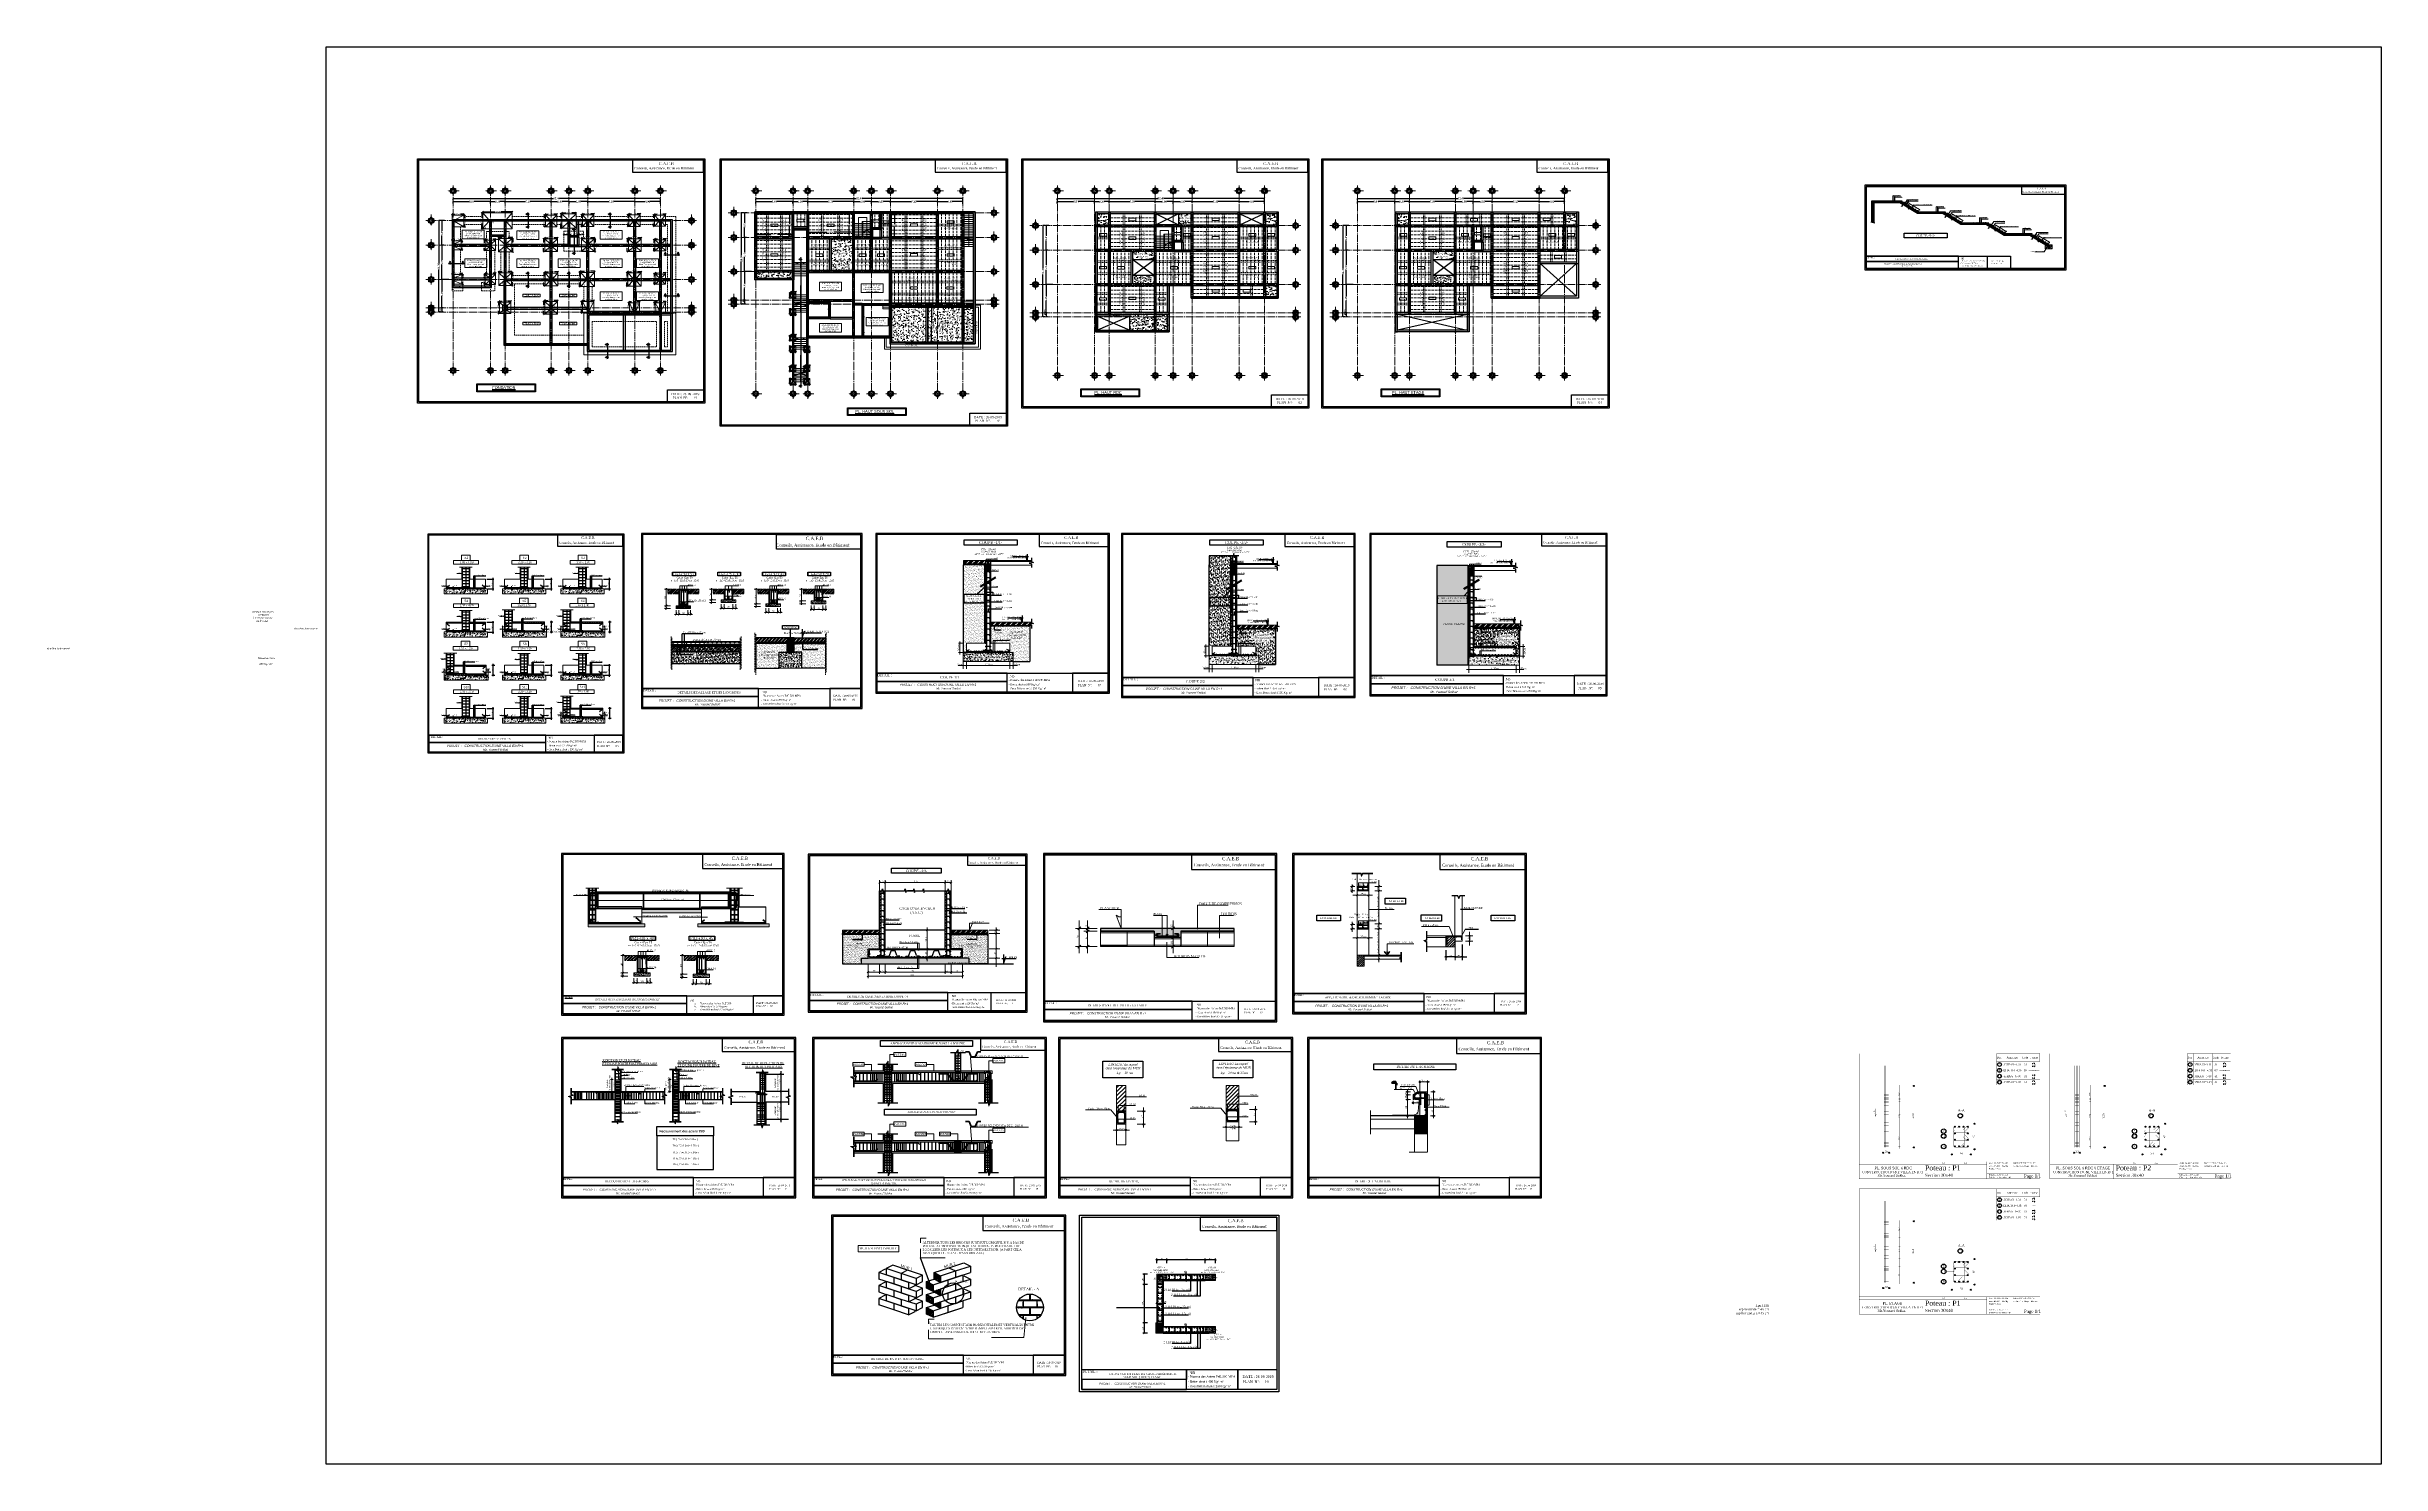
# Model space of a CAD drawing. Header units: centimetres. Extents: x -4381 to 5639, y -3920 to 4826.
# Drawn here: x -89.5 to 276, y 264.1 to 486 of the extents above; entities that cross this region are included whole.
import ezdxf
from ezdxf.enums import TextEntityAlignment as Align

# ---------------------------------------------------------------- set-up
doc = ezdxf.new("R2010")
doc.units = ezdxf.units.CM
doc.header["$MEASUREMENT"] = 0
for name, pattern in [('( Hidden )', [0.375, 0.25, -0.125]), ('ACAD_ISO03W100', [30, 12, -18]), ('ACAD_ISO04W100', [30, 24, -3, 0, -3]), ('AXES', [2, 1.25, -0.25, 0.25, -0.25]), ('Bordure', [1093610.4357242584, 229305.529594, -141111.111641, 0, -229305.624962, 282222.223282, -211665.916443, 0.029802, 0]), ('Cache', [5.644444, 2.822222, -2.822222]), ('chemin', [5.5, 4, -1.5]), ('Dashed', [0.564444, 0.282222, -0.282222]), ('Hidden Line', [0.391222, 0.282222, -0.109]), ('INTERROMPU', [19.05, 12.7, -6.35]), ('LIGNE_CACHÉE', [0.391222, 0.282222, -0.109]), ('Lignes cachées', [3.912222, 2.822222, -1.09]), ('Traits', [0.217778, 0.15, -0.067778])]:
    doc.linetypes.add(name, pattern=pattern)
for name, color, linetype, lineweight in [('01', 25, 'Continuous', 30), ('0_Pen_No__1', 7, 'Continuous', 5), ('a OPCOTE_Pen_No__1', 7, 'Continuous', 5), ('A__Escalies', 7, 'Continuous', 20), ('Axes caeb ha', 4, 'Bordure', 15), ('Axes ha', 130, 'ACAD_ISO04W100', 18), ('Axes haf', 4, 'Bordure', 15), ('coffrage', 2, 'Continuous', 25), ('coffrage ha', 8, 'Continuous', 20), ('Coffrage haf', 7, 'Continuous', 18), ('COTA BET', 240, 'Continuous', 18), ('COTA haf', 70, 'Continuous', 18), ('COTATION_1', 3, 'Continuous', 5), ('COUFRAGE', 7, 'Continuous', 18), ('coufrage BET', 7, 'Continuous', 5), ('COUFRAGE ha', 7, 'Continuous', 18), ('coupe', 145, 'Continuous', 30), ('Dalle Console ha', 84, 'Continuous', 30), ('Dalles_Pen_No__1', 7, 'Continuous', 5), ('discontinu', 7, 'Lignes cachées', 25), ('fer', 40, 'Continuous', 30), ('ferraillage', 1, 'Continuous', 30), ('FILLE', 64, 'Continuous', 25), ('fille BET ha', 183, 'Continuous', 25), ('FILLE ha', 64, 'Continuous', 30), ('Fille haf', 64, 'Continuous', 25), ('Fille Soumaya', 64, 'Continuous', 25), ('fér', 1, 'Continuous', 30), ('fér ha', 134, 'Continuous', 40), ('Férraillages', 41, 'Continuous', 30), ('Férraillages ha', 41, 'Continuous', 30), ('hachures', 8, 'Continuous', 5), ('Hourdis Négatif', 100, 'Continuous', 9), ('Poteaux CAEB', 4, 'Continuous', 25), ('Poteaux Hafsa', 4, 'Continuous', 30), ('Poutre ha', 42, 'Continuous', 30), ('poutrelle hafsa', 41, 'chemin', 9), ('semelle', 140, 'Cache', 20), ('Semelle filante haf', 114, 'Continuous', 25), ('semelle haf', 102, 'chemin', 25), ('Semelles ha', 113, 'Continuous', 25), ('Structural - Combined_Pen_No__1', 7, 'Continuous', 5), ('TEXE ha', 7, 'Continuous', 25), ('TEXT BET', 7, 'ACAD_ISO04W100', 18), ('TEXT BET ha', 7, 'ACAD_ISO04W100', 18), ('TEXT Niveau BET', 50, 'Continuous', 25), ('texte BET', 70, 'Continuous', 20), ('Texte ha', 7, 'Continuous', 30), ('Texte ha Poteaux', 92, 'Continuous', 30), ('Texte hafsa', 7, 'Continuous', 30), ('texte2', 7, 'Continuous', 30), ('Voile ha', 200, 'Continuous', 30)]:
    doc.layers.add(name, color=color, linetype=linetype, lineweight=lineweight)
doc.layers.add('0_Pen_No__161', color=7, linetype='Continuous', lineweight=5, true_color=0x6a6a6a)
doc.layers.add('Structural - Combined_Pen_No__161', color=7, linetype='Continuous', lineweight=5, true_color=0x6a6a6a)
for name, color, linetype in [('Areas', 7, 'Continuous'), ('ASSAINIS', 1, 'Continuous'), ('brique ha', 25, 'Continuous'), ('construc', 7, 'Continuous'), ('Fenêtres ArchiCAD', 7, 'Continuous'), ('MUR', 7, 'Continuous'), ('S-DETL-ANNO', 64, 'Continuous'), ('S-DETL-PATT', 8, 'Continuous'), ('Text', 232, 'Continuous'), ('TEXT_BLOCKS', 7, 'Continuous'), ('texte', 1, 'Continuous')]:
    doc.layers.add(name, color=color, linetype=linetype)
doc.styles.add('AFFECTATIONS', font='times.ttf', dxfattribs={"height": 16})
doc.styles.add('CÔTE1', font='times.ttf')
doc.styles.add('EG_SIMPLEX', font='SIMPLEX.shx')
doc.styles.add('GENERATED_STYLE_1', font='')
doc.styles.add('RBCS_pap', font='times.ttf', dxfattribs={"oblique": 10, "height": 5})
doc.styles.add('ROMANT', font='arial.ttf', dxfattribs={"oblique": 10, "height": 0.25})
doc.styles.add('S18', font='arial.ttf', dxfattribs={"width": 0.8})
doc.styles.add('STYLE_GENERE_1', font='arialbd.ttf')
doc.styles.add('STYLE_GENERE_10', font='times.ttf')
doc.styles.add('STYLE_GENERE_21', font='times.ttf')
doc.styles.add('STYLE_GENERE_5', font='timesbd.ttf')
doc.styles.add('STYLE_GENERE_6', font='calibri.ttf')
doc.styles.add('TECHNIC', font='technic_.ttf')
doc.styles.get('GENERATED_STYLE_1').set_extended_font_data('Arial Narrow Occidental', bold=True)
doc.dimstyles.new('ERGA-M-0100', dxfattribs={"dimtxt": 0.25, "dimasz": 0.2, "dimexe": 0, "dimexo": 0, "dimgap": 0, "dimtad": 1, "dimdec": 0, "dimlfac": 0.2, "dimrnd": 1, "dimdsep": 46, "dimtxsty": 'EG_SIMPLEX', "dimblk1": 'OBLIQUE', "dimblk2": 'OBLIQUE', "dimsah": 1, "dimcen": 0, "dimdle": 100, "dimclrd": 256, "dimclre": 256, "dimclrt": 64, "dimadec": 0, "dimazin": 0, "dimtfac": 1, "dimtdec": 0, "dimtix": 1, "dimtmove": 0, "dimatfit": 0, "dimfxl": 100, "dimtolj": 1, "dimtzin": 0, "dimarcsym": 0})
doc.dimstyles.get("Standard").update_dxf_attribs({"dimtxt": 0.18, "dimasz": 0.18, "dimexe": 0.18, "dimexo": 0.0625, "dimgap": 0.09, "dimtad": 0, "dimtih": 1, "dimtoh": 1, "dimdec": 4, "dimzin": 0, "dimdsep": 46, "dimtxsty": 'Standard', "dimcen": 0.09, "dimadec": 0, "dimazin": 0, "dimtfac": 1, "dimtdec": 4, "dimtofl": 0, "dimtmove": 0, "dimatfit": 3, "dimfxl": 1, "dimtolj": 1, "dimtzin": 0, "dimarcsym": 0})
doc.dimstyles.new('STYLE_GENERE__1', dxfattribs={"dimtxt": 0.3, "dimasz": 0.2, "dimexe": 0, "dimexo": 0, "dimgap": 0, "dimtad": 0, "dimzin": 0, "dimdsep": 46, "dimtxsty": 'STYLE_GENERE_5', "dimblk": 'ARCHTICK', "dimcen": 0.09, "dimclrd": 2, "dimclre": 2, "dimclrt": 2, "dimazin": 0, "dimtfac": 1, "dimtmove": 0, "dimatfit": 3, "dimfxl": 1, "dimtolj": 1, "dimtzin": 0, "dimarcsym": 0})
doc.dimstyles.new('STYLE_GENERE__10', dxfattribs={"dimtxt": 0.3, "dimasz": 0.19, "dimexe": 0, "dimexo": 0, "dimgap": 0.09, "dimtad": 0, "dimzin": 0, "dimdsep": 46, "dimtxsty": 'STYLE_GENERE_10', "dimblk": 'ARROWHEAD_6', "dimcen": 0.09, "dimclrd": 256, "dimclre": 256, "dimclrt": 256, "dimazin": 0, "dimtfac": 1, "dimtmove": 0, "dimatfit": 3, "dimfxl": 1, "dimtolj": 1, "dimtzin": 0, "dimarcsym": 0})
pattern_1 = [(45, (19.04288, 326.87748), (-0.1767767, 0.1767767), []), (45, (19.21966, 326.87748), (-0.1767767, 0.1767767), [0.3125, -0.0625, 0, -0.0625])]
pattern_2 = [(50, (19.0429, 326.8775), (1.07589, -0.094128), [0.1125, -1.2375]), (355, (19.0429, 326.8775), (-0.208127, 1.128288), [0.09, -0.99]), (100.4514, (19.1325, 326.8696), (0.867763, 1.03416), [0.09561, -1.051713]), (46.1842, (19.0429, 327.1775), (1.600862, -0.248279), [0.16875, -1.85625]), (96.6356, (19.1763, 327.1568), (1.401993, 1.461178), [0.143416, -1.57757]), (351.1842, (19.0429, 327.1775), (1.401993, 1.461178), [0.135, -1.485]), (21, (19.1929, 327.1025), (0.8953606, -0.6039283), [0.1125, -1.2375]), (326, (19.1929, 327.1025), (0.364973, 1.087725), [0.09, -0.99]), (71.4514, (19.2675, 327.0522), (1.2603336, 0.483797), [0.09561, -1.051713]), (37.5, (19.0429, 326.87748), (0.0182398, 0.4993408), [0, -0.978, 0, -1.005, 0, -0.99375]), (7.5, (19.0429, 326.8775), (0.3946043, 0.5916176), [0, -0.573, 0, -0.9555, 0, -0.37875]), (327.5, (18.7084, 326.87748), (0.8007337, -0.0338323), [0, -0.375, 0, -1.17, 0, -1.5525]), (317.5, (18.5584, 326.8775), (0.8747793, 0.1501575), [0, -0.4875, 0, -0.777, 0, -1.1025])]
pattern_3 = [(50, (15.5822, 324.8775), (1.0758903, -0.094128), [0.1125, -1.2375]), (355, (15.5822, 324.8775), (-0.208127, 1.128288), [0.09, -0.99]), (100.45144, (15.6718, 324.8696), (0.867763, 1.03416), [0.09561, -1.051713]), (46.1842, (15.5822, 325.1775), (1.600862, -0.248279), [0.16875, -1.85625]), (96.6356, (15.7156, 325.1568), (1.401993, 1.461178), [0.143416, -1.57757]), (351.1842, (15.5822, 325.1775), (1.401993, 1.461178), [0.135, -1.485]), (21, (15.7322, 325.1025), (0.8953606, -0.6039283), [0.1125, -1.2375]), (326, (15.7322, 325.1025), (0.364973, 1.087725), [0.09, -0.99]), (71.45144, (15.8068, 325.0522), (1.2603336, 0.483797), [0.09561, -1.051713]), (37.5, (15.5822, 324.87748), (0.0182398, 0.4993408), [0, -0.978, 0, -1.005, 0, -0.99375]), (7.5, (15.5822, 324.8775), (0.3946043, 0.5916176), [0, -0.573, 0, -0.9555, 0, -0.37875]), (327.5, (15.2477, 324.87748), (0.80073365, -0.0338323), [0, -0.375, 0, -1.17, 0, -1.5525]), (317.5, (15.0977, 324.8775), (0.8747793, 0.1501575), [0, -0.4875, 0, -0.777, 0, -1.1025])]
pattern_4 = [(50, (17.436, 324.8775), (1.0758903, -0.094128), [0.1125, -1.2375]), (355, (17.436, 324.8775), (-0.208127, 1.128288), [0.09, -0.99]), (100.45144, (17.5257, 324.8696), (0.867763, 1.03416), [0.09561, -1.051713]), (46.1842, (17.436, 325.1775), (1.600862, -0.248279), [0.16875, -1.85625]), (96.6356, (17.5694, 325.1568), (1.401993, 1.461178), [0.143416, -1.57757]), (351.1842, (17.436, 325.1775), (1.401993, 1.461178), [0.135, -1.485]), (21, (17.586, 325.1025), (0.8953606, -0.6039283), [0.1125, -1.2375]), (326, (17.586, 325.1025), (0.364973, 1.087725), [0.09, -0.99]), (71.45144, (17.6606, 325.0522), (1.2603336, 0.483797), [0.09561, -1.051713]), (37.5, (17.436, 324.87748), (0.0182398, 0.4993408), [0, -0.978, 0, -1.005, 0, -0.99375]), (7.5, (17.436, 324.8775), (0.3946043, 0.5916176), [0, -0.573, 0, -0.9555, 0, -0.37875]), (327.5, (17.1015, 324.87748), (0.8007337, -0.0338323), [0, -0.375, 0, -1.17, 0, -1.5525]), (317.5, (16.9515, 324.8775), (0.8747793, 0.1501575), [0, -0.4875, 0, -0.777, 0, -1.1025])]
pattern_5 = [(45, (-28.3234, 325.65509), (-0.1767767, 0.1767767), []), (45, (-28.14662, 325.65509), (-0.1767767, 0.1767767), [0.3125, -0.0625, 0, -0.0625])]
pattern_6 = [(37.5, (-2253.84395, -1251.1696), (-0.01280025, 0.39153059), [0, -0.308864, 0, -0.34544, 0, -0.3302]), (7.5, (-2253.84395, -1251.1696), (0.35961863, 0.57346008), [0, -0.166624, 0, -0.278384, 0, -0.10668]), (327.5, (-2254.0939, -1251.1696), (0.632793896, 0.001149748), [0, -0.1016, 0, -0.36576, 0, -0.47752]), (317.5, (-2254.0939, -1251.1696), (0.61084516, 0.17834346), [0, -0.0508, 0, -0.239776, 0, -0.27432])]
pattern_7 = [(45, (-2253.84395, -1251.1696), (-0.271562945, 0.271562945), []), (45, (-2253.6629, -1251.1696), (-0.271562945, 0.271562945), [])]
pattern_8 = [(45, (-1827.01067, -938.59882), (-0.219965986, 0.219965986), []), (45, (-1826.86403, -938.59882), (-0.219965986, 0.219965986), [])]
pattern_9 = [(45, (-1834.01183, -938.59882), (-0.219965986, 0.219965986), []), (45, (-1833.86518, -938.59882), (-0.219965986, 0.219965986), [])]
pattern_10 = [(45, (-1841.08867, -938.59882), (-0.219965986, 0.219965986), []), (45, (-1840.94203, -938.59882), (-0.219965986, 0.219965986), [])]
pattern_11 = [(45, (-1819.93382, -938.59882), (-0.219965986, 0.219965986), []), (45, (-1819.78718, -938.59882), (-0.219965986, 0.219965986), [])]
pattern_12 = [(37.5, (-2181.9512, -1221.23437), (-0.01280153, 0.391569743), [0, -0.308894886, 0, -0.345474544, 0, -0.33023302]), (7.5, (-2181.9512, -1221.23437), (0.35965459, 0.57351743), [0, -0.166640662, 0, -0.27841184, 0, -0.106690668]), (327.5, (-2182.20117, -1221.23437), (0.632857176, 0.001149863), [0, -0.10161016, 0, -0.365796576, 0, -0.477567752]), (317.5, (-2182.20117, -1221.23437), (0.61090625, 0.17836129), [0, -0.05080508, 0, -0.239799978, 0, -0.274347432])]
pattern_13 = [(45, (-702.64794, 380.99034), (-0.095024188, 0.095024188), [])]
pattern_14 = [(37.5, (-12.2488, 80.72476), (-0.0151184, 0.4624377), [0, -0.3648, 0, -0.408, 0, -0.39]), (7.5, (-12.2488, 80.72476), (0.4247464, 0.6773151), [0, -0.1968, 0, -0.3288, 0, -0.126]), (327.5, (-12.544, 80.72476), (0.74739405, 0.00135817), [0, -0.12, 0, -0.432, 0, -0.564]), (317.5, (-12.544, 80.72476), (0.7214704, 0.2106421), [0, -0.06, 0, -0.2832, 0, -0.324])]
pattern_15 = [(45, (-664.16838, 380.5173), (-0.095024188, 0.095024188), [])]
pattern_16 = [(45, (-639.3857, 380.26337), (-0.096572928, 0.096572928), [])]
pattern_17 = [(37.5, (-2182.7839, -1247.81716), (-0.013010174, 0.39795169), [0, -0.31392937, 0, -0.351105216, 0, -0.33561528]), (7.5, (-2182.7839, -1247.81716), (0.36551637, 0.58286483), [0, -0.169356634, 0, -0.282949498, 0, -0.108429552]), (327.5, (-2183.03792, -1247.81716), (0.643171716, 0.001168604), [0, -0.10326624, 0, -0.371758464, 0, -0.485351328]), (317.5, (-2183.0379, -1247.81716), (0.62086302, 0.18126829), [0, -0.05163312, 0, -0.243708326, 0, -0.278818848])]
pattern_18 = [(50, (-4600.0496, -2114.85885), (0.294352126, -0.025752462), [0.030778704, -0.338565744]), (355, (-4600.0496, -2114.85885), (-0.056942091, 0.308686724), [0.024622963, -0.270853539]), (100.451445, (-4600.02507, -2114.861), (0.237410034, 0.28293425), [0.026157873, -0.287736846]), (46.1842, (-4600.0496, -2114.77677), (0.437976985, -0.067926948), [0.046168056, -0.507848616]), (96.635558, (-4600.0131, -2114.78243), (0.38356911, 0.39976144), [0.039236826, -0.43160566]), (351.184151, (-4600.0496, -2114.77677), (0.38356911, 0.39976144), [0.03693439, -0.40627846]), (21, (-4600.00856, -2114.7973), (0.24496034, -0.165227835), [0.030778704, -0.338565744]), (326, (-4600.00856, -2114.7973), (0.099852301, 0.297588813), [0.024622963, -0.270852595]), (71.451445, (-4599.98815, -2114.81106), (0.34481264, 0.13236098), [0.026157873, -0.28773635]), (37.5, (-4600.0496, -2114.85885), (0.0049901945, 0.1366138852), [0, -0.2675695334, 0, -0.2749564224, 0, -0.271878552]), (7.5, (-4600.0496, -2114.85885), (0.1079591923, 0.161859751), [0, -0.156766199, 0, -0.2614137926, 0, -0.103621637]), (327.5, (-4600.14112, -2114.85885), (0.2190710128, -0.009255817), [0, -0.10259568, 0, -0.3200985216, 0, -0.424746115]), (317.5, (-4600.18216, -2114.85885), (0.239329356, 0.041081073), [0, -0.133374384, 0, -0.212578249, 0, -0.301631299])]
pattern_19 = [(45, (-2073.4116, -1159.34994), (-0.246801836, 0.246801836), []), (45, (-2073.24706, -1159.34994), (-0.246801836, 0.246801836), [])]
pattern_20 = [(45, (-42087.3092, -49725.65446), (-0.15793745026, 0.15793745026), [])]
pattern_21 = [(45, (-929.99005, 2351.9231), (0.089027692, 0.326434869), [0.419680563, -0.083936113, 0, -0.083936113])]
pattern_22 = [(50, (51.82932, 204.2948), (0.19265352, -0.016855), [0.02014467, -0.22159134]), (355, (51.82932, 204.2948), (-0.037268, 0.2020353), [0.01611573, -0.17727307]), (100.451, (51.84538, 204.2934), (0.15538623, 0.1851794), [0.01712032, -0.18832356]), (46.1842, (51.82932, 204.34852), (0.286656, -0.0444582), [0.030217, -0.332387]), (96.6356, (51.8532, 204.34482), (0.25104615, 0.2616433), [0.0256805, -0.2824853]), (351.184, (51.82932, 204.34852), (0.2510465, 0.2616429), [0.0241736, -0.2659096]), (21, (51.85618, 204.3351), (0.1603271, -0.10814199), [0.02014467, -0.22159134]), (326, (51.85618, 204.3351), (0.06535335, 0.19477193), [0.01611573, -0.17727307]), (71.4514, (51.86954, 204.32608), (0.22568, 0.08663038), [0.01712032, -0.18832356]), (37.5, (51.82932, 204.2948), (0.003266083, 0.08941381), [0, -0.1751243, 0, -0.17995903, 0, -0.17794456]), (7.5, (51.82932, 204.2948), (0.07065931, 0.10593723), [0, -0.1026035, 0, -0.17109537, 0, -0.06782038]), (327.5, (51.769424, 204.2948), (0.143382015, -0.006057934), [0, -0.06714889, 0, -0.20950454, 0, -0.2779964]), (317.5, (51.74256, 204.2948), (0.1566411, 0.02688757), [0, -0.08729356, 0, -0.1391325, 0, -0.19741774])]
pattern_23 = [(45, (-123.46174, 352.0008), (-0.4041115, 0.4041115), []), (45, (-123.32704, 352.0008), (-0.4041115, 0.4041115), []), (45, (-123.19234, 352.0008), (-0.4041115, 0.4041115), []), (45, (-123.05763, 352.0008), (-0.4041115, 0.4041115), [])]
pattern_24 = [(37.5, (-123.46174, 352.00082), (-0.0096002, 0.29364794), [0, -0.231648, 0, -0.25908, 0, -0.24765]), (7.5, (-123.46174, 352.00082), (0.269714, 0.4300951), [0, -0.124968, 0, -0.208788, 0, -0.08001]), (327.5, (-123.6492, 352.00082), (0.47459542, 0.0008623), [0, -0.0762, 0, -0.27432, 0, -0.35814]), (317.5, (-123.6492, 352.00082), (0.4581339, 0.1337576), [0, -0.0381, 0, -0.179832, 0, -0.20574])]
pattern_25 = [(217.5, (-1166.93041, -1164.80348), (0.0037796015, -0.115609426), [0, -0.0912, 0, -0.102, 0, -0.0975]), (187.5, (-1166.9304, -1164.80348), (-0.106186602, -0.169328764), [0, -0.0492, 0, -0.0822, 0, -0.0315]), (147.5, (-1166.85661, -1164.80348), (-0.1868485117, -0.000339543), [0, -0.03, 0, -0.108, 0, -0.141]), (137.5, (-1166.8566, -1164.80348), (-0.180367596, -0.052660534), [0, -0.015, 0, -0.0708, 0, -0.081])]
pattern_26 = [(217.5, (-1166.93197, -1156.60324), (0.0037796015, -0.115609426), [0, -0.0912, 0, -0.102, 0, -0.0975]), (187.5, (-1166.93197, -1156.60324), (-0.106186602, -0.169328764), [0, -0.0492, 0, -0.0822, 0, -0.0315]), (147.5, (-1166.85817, -1156.60324), (-0.1868485117, -0.000339543), [0, -0.03, 0, -0.108, 0, -0.141]), (137.5, (-1166.85817, -1156.60324), (-0.180367596, -0.052660534), [0, -0.015, 0, -0.0708, 0, -0.081])]
pattern_27 = [(45, (-2064.1298, -1159.34994), (-0.246801836, 0.246801836), []), (45, (-2063.96525, -1159.34994), (-0.246801836, 0.246801836), [])]

# ---------------------------------------------------------------- blocks, each defined once
blk = doc.blocks.new('P1')
at = {"layer": 'Poteaux Hafsa', "lineweight": 30}
blk.add_hatch(color=256, dxfattribs=at).paths.add_polyline_path([(0, 0.3), (0, 0), (0.4, 0), (0.4, 0.3)])
at = {"layer": 'Poteaux Hafsa', "color": 144, "lineweight": 30}
for p, q in [((0.44, 0.15), (-0.04, 0.15)), ((0.2, -0.04), (0.2, 0.34))]:
    blk.add_line(p, q, dxfattribs=at)
blk.add_lwpolyline([(0, 0.3), (0, 0), (0.4, 0), (0.4, 0.3)], close=True, dxfattribs=at)
blk = doc.blocks.new('TRETR')
at = {"layer": 'Axes ha', "ltscale": 0.02}
for p, q in [((1345.91, 1102.33), (1344.66, 1102.33)), ((1345.24, 1101.72), (1345.24, 1102.89))]:
    blk.add_line(p, q, dxfattribs=at)
at = {"layer": 'fille BET ha', "linetype": 'ByBlock'}
blk.add_lwpolyline([(1345.49, 1102.58), (1345.36, 1102.58), (1345.24, 1102.7), (1345.12, 1102.58), (1344.99, 1102.58), (1344.99, 1102.45), (1344.87, 1102.33), (1344.99, 1102.21), (1344.99, 1102.08), (1345.12, 1102.08), (1345.24, 1101.96), (1345.36, 1102.08), (1345.49, 1102.08), (1345.49, 1102.21), (1345.61, 1102.33), (1345.49, 1102.45), (1345.49, 1102.58), (1345.36, 1102.58), (1345.24, 1102.7), (1345.12, 1102.58)], dxfattribs=at)
blk.add_circle((1345.24, 1102.33), 0.204, dxfattribs=at)
blk = doc.blocks.new('_ArchTick')
at = {"color": 0, "linetype": 'ByBlock', "const_width": 0.15}
blk.add_lwpolyline([(-0.5, -0.5), (0.5, 0.5)], dxfattribs=at)
blk = doc.blocks.new('*D22')
at = {"layer": 'Areas', "color": 2, "lineweight": -2, "transparency": 16777216}
for p, q in [((21.53, 461.93), (21.53, 462.22)), ((21.53, 462.22), (37.25, 462.22)), ((53.96, 462.22), (38.25, 462.22)), ((53.96, 461.79), (53.96, 462.22))]:
    blk.add_line(p, q, dxfattribs=at)
at = {"layer": 'Defpoints', "color": 0, "lineweight": 30, "transparency": 16777216}
for p in [(21.53, 461.93), (53.96, 462.22), (53.96, 461.79)]:
    blk.add_point(p, dxfattribs=at)
at = {"layer": 'Areas', "color": 2, "lineweight": -2, "transparency": 16777216, "xscale": 0.2, "yscale": 0.2, "zscale": 0.2, "rotation": 180}
blk.add_blockref('_ArchTick', (21.53, 462.22), dxfattribs=at)
at = {"layer": 'Areas', "color": 2, "lineweight": -2, "transparency": 16777216, "xscale": 0.2, "yscale": 0.2, "zscale": 0.2}
blk.add_blockref('_ArchTick', (53.96, 462.22), dxfattribs=at)
at = {"layer": 'Areas', "color": 2, "transparency": 16777216, "insert": (37.75, 462.22), "char_height": 0.3, "attachment_point": 5, "style": 'STYLE_GENERE_5'}
blk.add_mtext('\\A1;32.44', dxfattribs=at)
blk = doc.blocks.new('*D23')
at = {"layer": 'Areas', "color": 2, "lineweight": -2, "transparency": 16777216}
for p, q in [((21.53, 461.41), (21.53, 461.72)), ((21.53, 461.72), (24.06, 461.72)), ((27.36, 461.72), (24.83, 461.72)), ((27.36, 461.42), (27.36, 461.72))]:
    blk.add_line(p, q, dxfattribs=at)
at = {"layer": 'Defpoints', "color": 0, "lineweight": 30, "transparency": 16777216}
for p in [(21.53, 461.41), (27.36, 461.72), (27.36, 461.42)]:
    blk.add_point(p, dxfattribs=at)
at = {"layer": 'Areas', "color": 2, "lineweight": -2, "transparency": 16777216, "xscale": 0.2, "yscale": 0.2, "zscale": 0.2, "rotation": 180}
blk.add_blockref('_ArchTick', (21.53, 461.72), dxfattribs=at)
at = {"layer": 'Areas', "color": 2, "lineweight": -2, "transparency": 16777216, "xscale": 0.2, "yscale": 0.2, "zscale": 0.2}
blk.add_blockref('_ArchTick', (27.36, 461.72), dxfattribs=at)
at = {"layer": 'Areas', "color": 2, "lineweight": 20, "transparency": 16777216, "insert": (24.45, 461.72), "char_height": 0.3, "attachment_point": 5, "style": 'STYLE_GENERE_5'}
blk.add_mtext('\\A1;5.84', dxfattribs=at)
blk = doc.blocks.new('*D24')
at = {"layer": 'Areas', "color": 2, "lineweight": -2, "transparency": 16777216}
for p, q in [((27.36, 461.42), (27.36, 461.72)), ((27.36, 461.72), (28.13, 461.72)), ((29.66, 461.72), (28.9, 461.72)), ((29.66, 461.48), (29.66, 461.72))]:
    blk.add_line(p, q, dxfattribs=at)
at = {"layer": 'Defpoints', "color": 0, "lineweight": 30, "transparency": 16777216}
for p in [(27.36, 461.42), (29.66, 461.72), (29.66, 461.48)]:
    blk.add_point(p, dxfattribs=at)
at = {"layer": 'Areas', "color": 2, "lineweight": -2, "transparency": 16777216, "xscale": 0.2, "yscale": 0.2, "zscale": 0.2, "rotation": 180}
blk.add_blockref('_ArchTick', (27.36, 461.72), dxfattribs=at)
at = {"layer": 'Areas', "color": 2, "lineweight": -2, "transparency": 16777216, "xscale": 0.2, "yscale": 0.2, "zscale": 0.2}
blk.add_blockref('_ArchTick', (29.66, 461.72), dxfattribs=at)
at = {"layer": 'Areas', "color": 2, "lineweight": 20, "transparency": 16777216, "insert": (28.51, 461.72), "char_height": 0.3, "attachment_point": 5, "style": 'STYLE_GENERE_5'}
blk.add_mtext('\\A1;2.30', dxfattribs=at)
blk = doc.blocks.new('*D25')
at = {"layer": 'Areas', "color": 2, "lineweight": -2, "transparency": 16777216}
for p, q in [((29.66, 461.48), (29.66, 461.72)), ((29.66, 461.72), (32.88, 461.72)), ((36.86, 461.72), (33.65, 461.72)), ((36.86, 461.5), (36.86, 461.72))]:
    blk.add_line(p, q, dxfattribs=at)
at = {"layer": 'Defpoints', "color": 0, "lineweight": 30, "transparency": 16777216}
for p in [(29.66, 461.48), (36.86, 461.72), (36.86, 461.5)]:
    blk.add_point(p, dxfattribs=at)
at = {"layer": 'Areas', "color": 2, "lineweight": -2, "transparency": 16777216, "xscale": 0.2, "yscale": 0.2, "zscale": 0.2, "rotation": 180}
blk.add_blockref('_ArchTick', (29.66, 461.72), dxfattribs=at)
at = {"layer": 'Areas', "color": 2, "lineweight": -2, "transparency": 16777216, "xscale": 0.2, "yscale": 0.2, "zscale": 0.2}
blk.add_blockref('_ArchTick', (36.86, 461.72), dxfattribs=at)
at = {"layer": 'Areas', "color": 2, "lineweight": 9, "transparency": 16777216, "insert": (33.26, 461.72), "char_height": 0.3, "attachment_point": 5, "style": 'STYLE_GENERE_5'}
blk.add_mtext('\\A1;7.20', dxfattribs=at)
blk = doc.blocks.new('*D26')
at = {"layer": 'Areas', "color": 2, "lineweight": -2, "transparency": 16777216}
for p, q in [((36.86, 461.5), (36.86, 461.72)), ((36.86, 461.72), (37.88, 461.72)), ((39.66, 461.72), (38.65, 461.72)), ((39.66, 461.38), (39.66, 461.72))]:
    blk.add_line(p, q, dxfattribs=at)
at = {"layer": 'Defpoints', "color": 0, "lineweight": 30, "transparency": 16777216}
for p in [(36.86, 461.5), (39.66, 461.72), (39.66, 461.38)]:
    blk.add_point(p, dxfattribs=at)
at = {"layer": 'Areas', "color": 2, "lineweight": -2, "transparency": 16777216, "xscale": 0.2, "yscale": 0.2, "zscale": 0.2, "rotation": 180}
blk.add_blockref('_ArchTick', (36.86, 461.72), dxfattribs=at)
at = {"layer": 'Areas', "color": 2, "lineweight": -2, "transparency": 16777216, "xscale": 0.2, "yscale": 0.2, "zscale": 0.2}
blk.add_blockref('_ArchTick', (39.66, 461.72), dxfattribs=at)
at = {"layer": 'Areas', "color": 2, "lineweight": 9, "transparency": 16777216, "insert": (38.26, 461.72), "char_height": 0.3, "attachment_point": 5, "style": 'STYLE_GENERE_5'}
blk.add_mtext('\\A1;2.80', dxfattribs=at)
blk = doc.blocks.new('*D27')
at = {"layer": 'Areas', "color": 2, "lineweight": -2, "transparency": 16777216}
for p, q in [((39.66, 461.38), (39.66, 461.72)), ((39.66, 461.72), (40.75, 461.72)), ((42.61, 461.72), (41.53, 461.72)), ((42.61, 461.53), (42.61, 461.72))]:
    blk.add_line(p, q, dxfattribs=at)
at = {"layer": 'Defpoints', "color": 0, "lineweight": 30, "transparency": 16777216}
for p in [(39.66, 461.38), (42.61, 461.72), (42.61, 461.53)]:
    blk.add_point(p, dxfattribs=at)
at = {"layer": 'Areas', "color": 2, "lineweight": -2, "transparency": 16777216, "xscale": 0.2, "yscale": 0.2, "zscale": 0.2, "rotation": 180}
blk.add_blockref('_ArchTick', (39.66, 461.72), dxfattribs=at)
at = {"layer": 'Areas', "color": 2, "lineweight": -2, "transparency": 16777216, "xscale": 0.2, "yscale": 0.2, "zscale": 0.2}
blk.add_blockref('_ArchTick', (42.61, 461.72), dxfattribs=at)
at = {"layer": 'Areas', "color": 2, "lineweight": 9, "transparency": 16777216, "insert": (41.14, 461.72), "char_height": 0.3, "attachment_point": 5, "style": 'STYLE_GENERE_5'}
blk.add_mtext('\\A1;2.95', dxfattribs=at)
blk = doc.blocks.new('*D28')
at = {"layer": 'Areas', "color": 2, "lineweight": -2, "transparency": 16777216}
for p, q in [((42.61, 461.53), (42.61, 461.72)), ((42.61, 461.72), (45.9, 461.72)), ((49.96, 461.72), (46.68, 461.72)), ((49.96, 461.69), (49.96, 461.72))]:
    blk.add_line(p, q, dxfattribs=at)
at = {"layer": 'Defpoints', "color": 0, "lineweight": 30, "transparency": 16777216}
for p in [(42.61, 461.53), (49.96, 461.72), (49.96, 461.69)]:
    blk.add_point(p, dxfattribs=at)
at = {"layer": 'Areas', "color": 2, "lineweight": -2, "transparency": 16777216, "xscale": 0.2, "yscale": 0.2, "zscale": 0.2, "rotation": 180}
blk.add_blockref('_ArchTick', (42.61, 461.72), dxfattribs=at)
at = {"layer": 'Areas', "color": 2, "lineweight": -2, "transparency": 16777216, "xscale": 0.2, "yscale": 0.2, "zscale": 0.2}
blk.add_blockref('_ArchTick', (49.96, 461.72), dxfattribs=at)
at = {"layer": 'Areas', "color": 2, "lineweight": 9, "transparency": 16777216, "insert": (46.29, 461.72), "char_height": 0.3, "attachment_point": 5, "style": 'STYLE_GENERE_5'}
blk.add_mtext('\\A1;7.35', dxfattribs=at)
blk = doc.blocks.new('*D29')
at = {"layer": 'Areas', "color": 2, "lineweight": -2, "transparency": 16777216}
for p, q in [((49.96, 461.69), (49.96, 461.72)), ((49.96, 461.72), (51.58, 461.72)), ((53.96, 461.72), (52.35, 461.72)), ((53.96, 461.35), (53.96, 461.72))]:
    blk.add_line(p, q, dxfattribs=at)
at = {"layer": 'Defpoints', "color": 0, "lineweight": 30, "transparency": 16777216}
for p in [(49.96, 461.69), (53.96, 461.72), (53.96, 461.35)]:
    blk.add_point(p, dxfattribs=at)
at = {"layer": 'Areas', "color": 2, "lineweight": -2, "transparency": 16777216, "xscale": 0.2, "yscale": 0.2, "zscale": 0.2, "rotation": 180}
blk.add_blockref('_ArchTick', (49.96, 461.72), dxfattribs=at)
at = {"layer": 'Areas', "color": 2, "lineweight": -2, "transparency": 16777216, "xscale": 0.2, "yscale": 0.2, "zscale": 0.2}
blk.add_blockref('_ArchTick', (53.96, 461.72), dxfattribs=at)
at = {"layer": 'Areas', "color": 2, "lineweight": 9, "transparency": 16777216, "insert": (51.96, 461.72), "char_height": 0.3, "attachment_point": 5, "style": 'STYLE_GENERE_5'}
blk.add_mtext('\\A1;4.00', dxfattribs=at)
blk = doc.blocks.new('*D30')
at = {"layer": 'Areas', "color": 2, "lineweight": -2, "transparency": 16777216}
for p, q in [((19.69, 459.96), (19.26, 459.96)), ((19.26, 459.96), (19.26, 453.31)), ((19.26, 445.66), (19.26, 452.31)), ((19.55, 445.66), (19.26, 445.66))]:
    blk.add_line(p, q, dxfattribs=at)
at = {"layer": 'Defpoints', "color": 0, "lineweight": 30, "transparency": 16777216}
for p in [(19.26, 459.96), (19.69, 459.96), (19.55, 445.66)]:
    blk.add_point(p, dxfattribs=at)
at = {"layer": 'Areas', "color": 2, "lineweight": -2, "transparency": 16777216, "xscale": 0.2, "yscale": 0.2, "zscale": 0.2}
for p, rotation in [((19.26, 459.96), 90), ((19.26, 445.66), 270)]:
    blk.add_blockref('_ArchTick', p, dxfattribs=dict(at, rotation=rotation))
at = {"layer": 'Areas', "color": 2, "transparency": 16777216, "insert": (19.26, 452.81), "char_height": 0.3, "attachment_point": 5, "rotation": 90, "style": 'STYLE_GENERE_5'}
blk.add_mtext('\\A1;14.30', dxfattribs=at)
blk = doc.blocks.new('*D31')
at = {"layer": 'Areas', "color": 2, "lineweight": -2, "transparency": 16777216}
for p, q in [((20.07, 456.11), (19.77, 456.11)), ((19.77, 456.11), (19.77, 453.82)), ((19.77, 450.76), (19.77, 453.04)), ((20.85, 450.76), (19.77, 450.76))]:
    blk.add_line(p, q, dxfattribs=at)
at = {"layer": 'Defpoints', "color": 0, "lineweight": 30, "transparency": 16777216}
for p in [(19.77, 456.11), (20.07, 456.11), (20.85, 450.76)]:
    blk.add_point(p, dxfattribs=at)
at = {"layer": 'Areas', "color": 2, "lineweight": -2, "transparency": 16777216, "xscale": 0.2, "yscale": 0.2, "zscale": 0.2}
for p, rotation in [((19.77, 456.11), 90), ((19.77, 450.76), 270)]:
    blk.add_blockref('_ArchTick', p, dxfattribs=dict(at, rotation=rotation))
at = {"layer": 'Areas', "color": 2, "lineweight": 20, "transparency": 16777216, "insert": (19.77, 453.43), "char_height": 0.3, "attachment_point": 5, "rotation": 90, "style": 'STYLE_GENERE_5'}
blk.add_mtext('\\A1;5.35', dxfattribs=at)
blk = doc.blocks.new('*D32')
at = {"layer": 'Areas', "color": 2, "lineweight": -2, "transparency": 16777216}
for p, q in [((20.85, 450.76), (19.77, 450.76)), ((19.77, 450.76), (19.77, 448.92)), ((19.77, 446.31), (19.77, 448.14)), ((19.94, 446.31), (19.77, 446.31))]:
    blk.add_line(p, q, dxfattribs=at)
at = {"layer": 'Defpoints', "color": 0, "lineweight": 30, "transparency": 16777216}
for p in [(20.85, 450.76), (19.77, 446.31), (19.94, 446.31)]:
    blk.add_point(p, dxfattribs=at)
at = {"layer": 'Areas', "color": 2, "lineweight": -2, "transparency": 16777216, "xscale": 0.2, "yscale": 0.2, "zscale": 0.2}
for p, rotation in [((19.77, 450.76), 90), ((19.77, 446.31), 270)]:
    blk.add_blockref('_ArchTick', p, dxfattribs=dict(at, rotation=rotation))
at = {"layer": 'Areas', "color": 2, "lineweight": 9, "transparency": 16777216, "insert": (19.77, 448.53), "char_height": 0.3, "attachment_point": 5, "rotation": 90, "style": 'STYLE_GENERE_5'}
blk.add_mtext('\\A1;4.45', dxfattribs=at)
blk = doc.blocks.new('*D33')
at = {"layer": 'Areas', "color": 2, "lineweight": -2, "transparency": 16777216}
for p, q in [((19.94, 446.31), (19.77, 446.31)), ((19.77, 446.31), (19.77, 445.66)), ((19.97, 445.66), (19.77, 445.66))]:
    blk.add_line(p, q, dxfattribs=at)
at = {"layer": 'Defpoints', "color": 0, "lineweight": 30, "transparency": 16777216}
for p in [(19.94, 446.31), (19.77, 445.66), (19.97, 445.66)]:
    blk.add_point(p, dxfattribs=at)
at = {"layer": 'Areas', "color": 2, "lineweight": -2, "transparency": 16777216, "xscale": 0.2, "yscale": 0.2, "zscale": 0.2}
for p, rotation in [((19.77, 446.31), 90), ((19.77, 445.66), 270)]:
    blk.add_blockref('_ArchTick', p, dxfattribs=dict(at, rotation=rotation))
at = {"layer": 'Areas', "color": 2, "lineweight": 9, "transparency": 16777216, "insert": (19.57, 446.04), "char_height": 0.3, "attachment_point": 5, "rotation": 90, "style": 'STYLE_GENERE_5'}
blk.add_mtext('\\A1;0.65', dxfattribs=at)
blk = doc.blocks.new('*D34')
at = {"layer": 'Areas', "color": 2, "lineweight": -2, "transparency": 16777216}
for p, q in [((20.2, 459.96), (19.77, 459.96)), ((19.77, 459.96), (19.77, 458.42)), ((19.77, 456.11), (19.77, 457.64)), ((20.07, 456.11), (19.77, 456.11))]:
    blk.add_line(p, q, dxfattribs=at)
at = {"layer": 'Defpoints', "color": 0, "lineweight": 30, "transparency": 16777216}
for p in [(19.77, 459.96), (20.2, 459.96), (20.07, 456.11)]:
    blk.add_point(p, dxfattribs=at)
at = {"layer": 'Areas', "color": 2, "lineweight": -2, "transparency": 16777216, "xscale": 0.2, "yscale": 0.2, "zscale": 0.2}
for p, rotation in [((19.77, 459.96), 90), ((19.77, 456.11), 270)]:
    blk.add_blockref('_ArchTick', p, dxfattribs=dict(at, rotation=rotation))
at = {"layer": 'Areas', "color": 2, "lineweight": 9, "transparency": 16777216, "insert": (19.77, 458.03), "char_height": 0.3, "attachment_point": 5, "rotation": 90, "style": 'STYLE_GENERE_5'}
blk.add_mtext('\\A1;3.85', dxfattribs=at)
blk = doc.blocks.new('*D35')
at = {"layer": 'Areas', "color": 2, "lineweight": -2, "transparency": 16777216}
for p, q in [((68.74, 461.93), (68.74, 462.22)), ((68.74, 462.22), (84.46, 462.22)), ((101.18, 462.22), (85.46, 462.22)), ((101.18, 461.79), (101.18, 462.22))]:
    blk.add_line(p, q, dxfattribs=at)
at = {"layer": 'Defpoints', "color": 0, "lineweight": 30, "transparency": 16777216}
for p in [(68.74, 461.93), (101.18, 462.22), (101.18, 461.79)]:
    blk.add_point(p, dxfattribs=at)
at = {"layer": 'Areas', "color": 2, "lineweight": -2, "transparency": 16777216, "xscale": 0.2, "yscale": 0.2, "zscale": 0.2, "rotation": 180}
blk.add_blockref('_ArchTick', (68.74, 462.22), dxfattribs=at)
at = {"layer": 'Areas', "color": 2, "lineweight": -2, "transparency": 16777216, "xscale": 0.2, "yscale": 0.2, "zscale": 0.2}
blk.add_blockref('_ArchTick', (101.18, 462.22), dxfattribs=at)
at = {"layer": 'Areas', "color": 2, "transparency": 16777216, "insert": (84.96, 462.22), "char_height": 0.3, "attachment_point": 5, "style": 'STYLE_GENERE_5'}
blk.add_mtext('\\A1;32.44', dxfattribs=at)
blk = doc.blocks.new('*D37')
at = {"layer": 'Areas', "color": 2, "lineweight": -2, "transparency": 16777216}
for p, q in [((68.74, 461.41), (68.74, 461.72)), ((68.74, 461.72), (71.27, 461.72)), ((74.58, 461.72), (72.05, 461.72)), ((74.58, 461.42), (74.58, 461.72))]:
    blk.add_line(p, q, dxfattribs=at)
at = {"layer": 'Defpoints', "color": 0, "lineweight": 30, "transparency": 16777216}
for p in [(68.74, 461.41), (74.58, 461.72), (74.58, 461.42)]:
    blk.add_point(p, dxfattribs=at)
at = {"layer": 'Areas', "color": 2, "lineweight": -2, "transparency": 16777216, "xscale": 0.2, "yscale": 0.2, "zscale": 0.2, "rotation": 180}
blk.add_blockref('_ArchTick', (68.74, 461.72), dxfattribs=at)
at = {"layer": 'Areas', "color": 2, "lineweight": -2, "transparency": 16777216, "xscale": 0.2, "yscale": 0.2, "zscale": 0.2}
blk.add_blockref('_ArchTick', (74.58, 461.72), dxfattribs=at)
at = {"layer": 'Areas', "color": 2, "lineweight": 20, "transparency": 16777216, "insert": (71.66, 461.72), "char_height": 0.3, "attachment_point": 5, "style": 'STYLE_GENERE_5'}
blk.add_mtext('\\A1;5.84', dxfattribs=at)
blk = doc.blocks.new('*D43')
at = {"layer": 'Areas', "color": 2, "lineweight": -2, "transparency": 16777216}
for p, q in [((74.58, 461.42), (74.58, 461.72)), ((74.58, 461.72), (75.34, 461.72)), ((76.88, 461.72), (76.12, 461.72)), ((76.88, 461.48), (76.88, 461.72))]:
    blk.add_line(p, q, dxfattribs=at)
at = {"layer": 'Defpoints', "color": 0, "lineweight": 30, "transparency": 16777216}
for p in [(74.58, 461.42), (76.88, 461.72), (76.88, 461.48)]:
    blk.add_point(p, dxfattribs=at)
at = {"layer": 'Areas', "color": 2, "lineweight": -2, "transparency": 16777216, "xscale": 0.2, "yscale": 0.2, "zscale": 0.2, "rotation": 180}
blk.add_blockref('_ArchTick', (74.58, 461.72), dxfattribs=at)
at = {"layer": 'Areas', "color": 2, "lineweight": -2, "transparency": 16777216, "xscale": 0.2, "yscale": 0.2, "zscale": 0.2}
blk.add_blockref('_ArchTick', (76.88, 461.72), dxfattribs=at)
at = {"layer": 'Areas', "color": 2, "lineweight": 20, "transparency": 16777216, "insert": (75.73, 461.72), "char_height": 0.3, "attachment_point": 5, "style": 'STYLE_GENERE_5'}
blk.add_mtext('\\A1;2.30', dxfattribs=at)
blk = doc.blocks.new('*D44')
at = {"layer": 'Areas', "color": 2, "lineweight": -2, "transparency": 16777216}
for p, q in [((76.88, 461.48), (76.88, 461.72)), ((76.88, 461.72), (80.09, 461.72)), ((84.08, 461.72), (80.87, 461.72)), ((84.08, 461.5), (84.08, 461.72))]:
    blk.add_line(p, q, dxfattribs=at)
at = {"layer": 'Defpoints', "color": 0, "lineweight": 30, "transparency": 16777216}
for p in [(76.88, 461.48), (84.08, 461.72), (84.08, 461.5)]:
    blk.add_point(p, dxfattribs=at)
at = {"layer": 'Areas', "color": 2, "lineweight": -2, "transparency": 16777216, "xscale": 0.2, "yscale": 0.2, "zscale": 0.2, "rotation": 180}
blk.add_blockref('_ArchTick', (76.88, 461.72), dxfattribs=at)
at = {"layer": 'Areas', "color": 2, "lineweight": -2, "transparency": 16777216, "xscale": 0.2, "yscale": 0.2, "zscale": 0.2}
blk.add_blockref('_ArchTick', (84.08, 461.72), dxfattribs=at)
at = {"layer": 'Areas', "color": 2, "lineweight": 9, "transparency": 16777216, "insert": (80.48, 461.72), "char_height": 0.3, "attachment_point": 5, "style": 'STYLE_GENERE_5'}
blk.add_mtext('\\A1;7.20', dxfattribs=at)
blk = doc.blocks.new('*D45')
at = {"layer": 'Areas', "color": 2, "lineweight": -2, "transparency": 16777216}
for p, q in [((84.08, 461.5), (84.08, 461.72)), ((84.08, 461.72), (85.09, 461.72)), ((86.88, 461.72), (85.87, 461.72)), ((86.88, 461.38), (86.88, 461.72))]:
    blk.add_line(p, q, dxfattribs=at)
at = {"layer": 'Defpoints', "color": 0, "lineweight": 30, "transparency": 16777216}
for p in [(84.08, 461.5), (86.88, 461.72), (86.88, 461.38)]:
    blk.add_point(p, dxfattribs=at)
at = {"layer": 'Areas', "color": 2, "lineweight": -2, "transparency": 16777216, "xscale": 0.2, "yscale": 0.2, "zscale": 0.2, "rotation": 180}
blk.add_blockref('_ArchTick', (84.08, 461.72), dxfattribs=at)
at = {"layer": 'Areas', "color": 2, "lineweight": -2, "transparency": 16777216, "xscale": 0.2, "yscale": 0.2, "zscale": 0.2}
blk.add_blockref('_ArchTick', (86.88, 461.72), dxfattribs=at)
at = {"layer": 'Areas', "color": 2, "lineweight": 9, "transparency": 16777216, "insert": (85.48, 461.72), "char_height": 0.3, "attachment_point": 5, "style": 'STYLE_GENERE_5'}
blk.add_mtext('\\A1;2.80', dxfattribs=at)
blk = doc.blocks.new('*D46')
at = {"layer": 'Areas', "color": 2, "lineweight": -2, "transparency": 16777216}
for p, q in [((86.88, 461.38), (86.88, 461.72)), ((86.88, 461.72), (87.97, 461.72)), ((89.83, 461.72), (88.74, 461.72)), ((89.83, 461.53), (89.83, 461.72))]:
    blk.add_line(p, q, dxfattribs=at)
at = {"layer": 'Defpoints', "color": 0, "lineweight": 30, "transparency": 16777216}
for p in [(86.88, 461.38), (89.83, 461.72), (89.83, 461.53)]:
    blk.add_point(p, dxfattribs=at)
at = {"layer": 'Areas', "color": 2, "lineweight": -2, "transparency": 16777216, "xscale": 0.2, "yscale": 0.2, "zscale": 0.2, "rotation": 180}
blk.add_blockref('_ArchTick', (86.88, 461.72), dxfattribs=at)
at = {"layer": 'Areas', "color": 2, "lineweight": -2, "transparency": 16777216, "xscale": 0.2, "yscale": 0.2, "zscale": 0.2}
blk.add_blockref('_ArchTick', (89.83, 461.72), dxfattribs=at)
at = {"layer": 'Areas', "color": 2, "lineweight": 9, "transparency": 16777216, "insert": (88.35, 461.72), "char_height": 0.3, "attachment_point": 5, "style": 'STYLE_GENERE_5'}
blk.add_mtext('\\A1;2.95', dxfattribs=at)
blk = doc.blocks.new('*D47')
at = {"layer": 'Areas', "color": 2, "lineweight": -2, "transparency": 16777216}
for p, q in [((89.83, 461.53), (89.83, 461.72)), ((89.83, 461.72), (93.12, 461.72)), ((97.18, 461.72), (93.89, 461.72)), ((97.18, 461.69), (97.18, 461.72))]:
    blk.add_line(p, q, dxfattribs=at)
at = {"layer": 'Defpoints', "color": 0, "lineweight": 30, "transparency": 16777216}
for p in [(89.83, 461.53), (97.18, 461.72), (97.18, 461.69)]:
    blk.add_point(p, dxfattribs=at)
at = {"layer": 'Areas', "color": 2, "lineweight": -2, "transparency": 16777216, "xscale": 0.2, "yscale": 0.2, "zscale": 0.2, "rotation": 180}
blk.add_blockref('_ArchTick', (89.83, 461.72), dxfattribs=at)
at = {"layer": 'Areas', "color": 2, "lineweight": -2, "transparency": 16777216, "xscale": 0.2, "yscale": 0.2, "zscale": 0.2}
blk.add_blockref('_ArchTick', (97.18, 461.72), dxfattribs=at)
at = {"layer": 'Areas', "color": 2, "lineweight": 9, "transparency": 16777216, "insert": (93.5, 461.72), "char_height": 0.3, "attachment_point": 5, "style": 'STYLE_GENERE_5'}
blk.add_mtext('\\A1;7.35', dxfattribs=at)
blk = doc.blocks.new('*D38')
at = {"layer": 'Areas', "color": 2, "lineweight": -2, "transparency": 16777216}
for p, q in [((97.18, 461.69), (97.18, 461.72)), ((97.18, 461.72), (98.79, 461.72)), ((101.18, 461.72), (99.57, 461.72)), ((101.18, 461.35), (101.18, 461.72))]:
    blk.add_line(p, q, dxfattribs=at)
at = {"layer": 'Defpoints', "color": 0, "lineweight": 30, "transparency": 16777216}
for p in [(97.18, 461.69), (101.18, 461.72), (101.18, 461.35)]:
    blk.add_point(p, dxfattribs=at)
at = {"layer": 'Areas', "color": 2, "lineweight": -2, "transparency": 16777216, "xscale": 0.2, "yscale": 0.2, "zscale": 0.2, "rotation": 180}
blk.add_blockref('_ArchTick', (97.18, 461.72), dxfattribs=at)
at = {"layer": 'Areas', "color": 2, "lineweight": -2, "transparency": 16777216, "xscale": 0.2, "yscale": 0.2, "zscale": 0.2}
blk.add_blockref('_ArchTick', (101.18, 461.72), dxfattribs=at)
at = {"layer": 'Areas', "color": 2, "lineweight": 9, "transparency": 16777216, "insert": (99.18, 461.72), "char_height": 0.3, "attachment_point": 5, "style": 'STYLE_GENERE_5'}
blk.add_mtext('\\A1;4.00', dxfattribs=at)
blk = doc.blocks.new('*D36')
at = {"layer": 'Areas', "color": 2, "lineweight": -2, "transparency": 16777216}
for p, q in [((66.91, 457.96), (66.48, 457.96)), ((66.48, 457.96), (66.48, 451.31)), ((66.48, 443.66), (66.48, 450.31)), ((66.77, 443.66), (66.48, 443.66))]:
    blk.add_line(p, q, dxfattribs=at)
at = {"layer": 'Defpoints', "color": 0, "lineweight": 30, "transparency": 16777216}
for p in [(66.48, 457.96), (66.91, 457.96), (66.77, 443.66)]:
    blk.add_point(p, dxfattribs=at)
at = {"layer": 'Areas', "color": 2, "lineweight": -2, "transparency": 16777216, "xscale": 0.2, "yscale": 0.2, "zscale": 0.2}
for p, rotation in [((66.48, 457.96), 90), ((66.48, 443.66), 270)]:
    blk.add_blockref('_ArchTick', p, dxfattribs=dict(at, rotation=rotation))
at = {"layer": 'Areas', "color": 2, "transparency": 16777216, "insert": (66.48, 450.81), "char_height": 0.3, "attachment_point": 5, "rotation": 90, "style": 'STYLE_GENERE_5'}
blk.add_mtext('\\A1;14.30', dxfattribs=at)
blk = doc.blocks.new('*D39')
at = {"layer": 'Areas', "color": 2, "lineweight": -2, "transparency": 16777216}
for p, q in [((67.28, 454.11), (66.99, 454.11)), ((66.99, 454.11), (66.99, 451.82)), ((66.99, 448.76), (66.99, 451.04)), ((68.06, 448.76), (66.99, 448.76))]:
    blk.add_line(p, q, dxfattribs=at)
at = {"layer": 'Defpoints', "color": 0, "lineweight": 30, "transparency": 16777216}
for p in [(66.99, 454.11), (67.28, 454.11), (68.06, 448.76)]:
    blk.add_point(p, dxfattribs=at)
at = {"layer": 'Areas', "color": 2, "lineweight": -2, "transparency": 16777216, "xscale": 0.2, "yscale": 0.2, "zscale": 0.2}
for p, rotation in [((66.99, 454.11), 90), ((66.99, 448.76), 270)]:
    blk.add_blockref('_ArchTick', p, dxfattribs=dict(at, rotation=rotation))
at = {"layer": 'Areas', "color": 2, "lineweight": 20, "transparency": 16777216, "insert": (66.99, 451.43), "char_height": 0.3, "attachment_point": 5, "rotation": 90, "style": 'STYLE_GENERE_5'}
blk.add_mtext('\\A1;5.35', dxfattribs=at)
blk = doc.blocks.new('*D40')
at = {"layer": 'Areas', "color": 2, "lineweight": -2, "transparency": 16777216}
for p, q in [((68.06, 448.76), (66.99, 448.76)), ((66.99, 448.76), (66.99, 446.92)), ((66.99, 444.31), (66.99, 446.14)), ((67.16, 444.31), (66.99, 444.31))]:
    blk.add_line(p, q, dxfattribs=at)
at = {"layer": 'Defpoints', "color": 0, "lineweight": 30, "transparency": 16777216}
for p in [(68.06, 448.76), (66.99, 444.31), (67.16, 444.31)]:
    blk.add_point(p, dxfattribs=at)
at = {"layer": 'Areas', "color": 2, "lineweight": -2, "transparency": 16777216, "xscale": 0.2, "yscale": 0.2, "zscale": 0.2}
for p, rotation in [((66.99, 448.76), 90), ((66.99, 444.31), 270)]:
    blk.add_blockref('_ArchTick', p, dxfattribs=dict(at, rotation=rotation))
at = {"layer": 'Areas', "color": 2, "lineweight": 9, "transparency": 16777216, "insert": (66.99, 446.53), "char_height": 0.3, "attachment_point": 5, "rotation": 90, "style": 'STYLE_GENERE_5'}
blk.add_mtext('\\A1;4.45', dxfattribs=at)
blk = doc.blocks.new('*D41')
at = {"layer": 'Areas', "color": 2, "lineweight": -2, "transparency": 16777216}
for p, q in [((66.99, 443.98), (66.79, 444.04)), ((67.16, 444.31), (66.99, 444.31)), ((66.99, 444.31), (66.99, 443.66)), ((67.18, 443.66), (66.99, 443.66))]:
    blk.add_line(p, q, dxfattribs=at)
at = {"layer": 'Defpoints', "color": 0, "lineweight": 30, "transparency": 16777216}
for p in [(66.99, 443.66), (67.16, 444.31), (67.18, 443.66)]:
    blk.add_point(p, dxfattribs=at)
at = {"layer": 'Areas', "color": 2, "lineweight": -2, "transparency": 16777216, "xscale": 0.2, "yscale": 0.2, "zscale": 0.2}
for p, rotation in [((66.99, 444.31), 90), ((66.99, 443.66), 270)]:
    blk.add_blockref('_ArchTick', p, dxfattribs=dict(at, rotation=rotation))
at = {"layer": 'Areas', "color": 2, "lineweight": 9, "transparency": 16777216, "insert": (66.79, 444.43), "char_height": 0.3, "attachment_point": 5, "rotation": 90, "style": 'STYLE_GENERE_5'}
blk.add_mtext('\\A1;0.65', dxfattribs=at)
blk = doc.blocks.new('*D42')
at = {"layer": 'Areas', "color": 2, "lineweight": -2, "transparency": 16777216}
for p, q in [((67.41, 457.96), (66.99, 457.96)), ((66.99, 457.96), (66.99, 456.42)), ((66.99, 454.11), (66.99, 455.64)), ((67.28, 454.11), (66.99, 454.11))]:
    blk.add_line(p, q, dxfattribs=at)
at = {"layer": 'Defpoints', "color": 0, "lineweight": 30, "transparency": 16777216}
for p in [(66.99, 457.96), (67.41, 457.96), (67.28, 454.11)]:
    blk.add_point(p, dxfattribs=at)
at = {"layer": 'Areas', "color": 2, "lineweight": -2, "transparency": 16777216, "xscale": 0.2, "yscale": 0.2, "zscale": 0.2}
for p, rotation in [((66.99, 457.96), 90), ((66.99, 454.11), 270)]:
    blk.add_blockref('_ArchTick', p, dxfattribs=dict(at, rotation=rotation))
at = {"layer": 'Areas', "color": 2, "lineweight": 9, "transparency": 16777216, "insert": (66.99, 456.03), "char_height": 0.3, "attachment_point": 5, "rotation": 90, "style": 'STYLE_GENERE_5'}
blk.add_mtext('\\A1;3.85', dxfattribs=at)
blk = doc.blocks.new('*D50')
at = {"layer": 'Areas', "color": 2, "lineweight": -2, "transparency": 16777216}
for p, q in [((115.71, 461.93), (115.71, 462.22)), ((115.71, 462.22), (131.43, 462.22)), ((148.15, 462.22), (132.43, 462.22)), ((148.15, 461.79), (148.15, 462.22))]:
    blk.add_line(p, q, dxfattribs=at)
at = {"layer": 'Defpoints', "color": 0, "lineweight": 30, "transparency": 16777216}
for p in [(115.71, 461.93), (148.15, 462.22), (148.15, 461.79)]:
    blk.add_point(p, dxfattribs=at)
at = {"layer": 'Areas', "color": 2, "lineweight": -2, "transparency": 16777216, "xscale": 0.2, "yscale": 0.2, "zscale": 0.2, "rotation": 180}
blk.add_blockref('_ArchTick', (115.71, 462.22), dxfattribs=at)
at = {"layer": 'Areas', "color": 2, "lineweight": -2, "transparency": 16777216, "xscale": 0.2, "yscale": 0.2, "zscale": 0.2}
blk.add_blockref('_ArchTick', (148.15, 462.22), dxfattribs=at)
at = {"layer": 'Areas', "color": 2, "transparency": 16777216, "insert": (131.93, 462.22), "char_height": 0.3, "attachment_point": 5, "style": 'STYLE_GENERE_5'}
blk.add_mtext('\\A1;32.44', dxfattribs=at)
blk = doc.blocks.new('*D51')
at = {"layer": 'Areas', "color": 2, "lineweight": -2, "transparency": 16777216}
for p, q in [((115.71, 461.41), (115.71, 461.72)), ((115.71, 461.72), (118.24, 461.72)), ((121.55, 461.72), (119.02, 461.72)), ((121.55, 461.42), (121.55, 461.72))]:
    blk.add_line(p, q, dxfattribs=at)
at = {"layer": 'Defpoints', "color": 0, "lineweight": 30, "transparency": 16777216}
for p in [(115.71, 461.41), (121.55, 461.72), (121.55, 461.42)]:
    blk.add_point(p, dxfattribs=at)
at = {"layer": 'Areas', "color": 2, "lineweight": -2, "transparency": 16777216, "xscale": 0.2, "yscale": 0.2, "zscale": 0.2, "rotation": 180}
blk.add_blockref('_ArchTick', (115.71, 461.72), dxfattribs=at)
at = {"layer": 'Areas', "color": 2, "lineweight": -2, "transparency": 16777216, "xscale": 0.2, "yscale": 0.2, "zscale": 0.2}
blk.add_blockref('_ArchTick', (121.55, 461.72), dxfattribs=at)
at = {"layer": 'Areas', "color": 2, "lineweight": 20, "transparency": 16777216, "insert": (118.63, 461.72), "char_height": 0.3, "attachment_point": 5, "style": 'STYLE_GENERE_5'}
blk.add_mtext('\\A1;5.84', dxfattribs=at)
blk = doc.blocks.new('*D52')
at = {"layer": 'Areas', "color": 2, "lineweight": -2, "transparency": 16777216}
for p, q in [((121.55, 461.42), (121.55, 461.72)), ((121.55, 461.72), (122.31, 461.72)), ((123.85, 461.72), (123.09, 461.72)), ((123.85, 461.48), (123.85, 461.72))]:
    blk.add_line(p, q, dxfattribs=at)
at = {"layer": 'Defpoints', "color": 0, "lineweight": 30, "transparency": 16777216}
for p in [(121.55, 461.42), (123.85, 461.72), (123.85, 461.48)]:
    blk.add_point(p, dxfattribs=at)
at = {"layer": 'Areas', "color": 2, "lineweight": -2, "transparency": 16777216, "xscale": 0.2, "yscale": 0.2, "zscale": 0.2, "rotation": 180}
blk.add_blockref('_ArchTick', (121.55, 461.72), dxfattribs=at)
at = {"layer": 'Areas', "color": 2, "lineweight": -2, "transparency": 16777216, "xscale": 0.2, "yscale": 0.2, "zscale": 0.2}
blk.add_blockref('_ArchTick', (123.85, 461.72), dxfattribs=at)
at = {"layer": 'Areas', "color": 2, "lineweight": 20, "transparency": 16777216, "insert": (122.7, 461.72), "char_height": 0.3, "attachment_point": 5, "style": 'STYLE_GENERE_5'}
blk.add_mtext('\\A1;2.30', dxfattribs=at)
blk = doc.blocks.new('*D53')
at = {"layer": 'Areas', "color": 2, "lineweight": -2, "transparency": 16777216}
for p, q in [((123.85, 461.48), (123.85, 461.72)), ((123.85, 461.72), (127.06, 461.72)), ((131.05, 461.72), (127.84, 461.72)), ((131.05, 461.5), (131.05, 461.72))]:
    blk.add_line(p, q, dxfattribs=at)
at = {"layer": 'Defpoints', "color": 0, "lineweight": 30, "transparency": 16777216}
for p in [(123.85, 461.48), (131.05, 461.72), (131.05, 461.5)]:
    blk.add_point(p, dxfattribs=at)
at = {"layer": 'Areas', "color": 2, "lineweight": -2, "transparency": 16777216, "xscale": 0.2, "yscale": 0.2, "zscale": 0.2, "rotation": 180}
blk.add_blockref('_ArchTick', (123.85, 461.72), dxfattribs=at)
at = {"layer": 'Areas', "color": 2, "lineweight": -2, "transparency": 16777216, "xscale": 0.2, "yscale": 0.2, "zscale": 0.2}
blk.add_blockref('_ArchTick', (131.05, 461.72), dxfattribs=at)
at = {"layer": 'Areas', "color": 2, "lineweight": 9, "transparency": 16777216, "insert": (127.45, 461.72), "char_height": 0.3, "attachment_point": 5, "style": 'STYLE_GENERE_5'}
blk.add_mtext('\\A1;7.20', dxfattribs=at)
blk = doc.blocks.new('*D54')
at = {"layer": 'Areas', "color": 2, "lineweight": -2, "transparency": 16777216}
for p, q in [((131.05, 461.5), (131.05, 461.72)), ((131.05, 461.72), (132.06, 461.72)), ((133.85, 461.72), (132.84, 461.72)), ((133.85, 461.38), (133.85, 461.72))]:
    blk.add_line(p, q, dxfattribs=at)
at = {"layer": 'Defpoints', "color": 0, "lineweight": 30, "transparency": 16777216}
for p in [(131.05, 461.5), (133.85, 461.72), (133.85, 461.38)]:
    blk.add_point(p, dxfattribs=at)
at = {"layer": 'Areas', "color": 2, "lineweight": -2, "transparency": 16777216, "xscale": 0.2, "yscale": 0.2, "zscale": 0.2, "rotation": 180}
blk.add_blockref('_ArchTick', (131.05, 461.72), dxfattribs=at)
at = {"layer": 'Areas', "color": 2, "lineweight": -2, "transparency": 16777216, "xscale": 0.2, "yscale": 0.2, "zscale": 0.2}
blk.add_blockref('_ArchTick', (133.85, 461.72), dxfattribs=at)
at = {"layer": 'Areas', "color": 2, "lineweight": 9, "transparency": 16777216, "insert": (132.45, 461.72), "char_height": 0.3, "attachment_point": 5, "style": 'STYLE_GENERE_5'}
blk.add_mtext('\\A1;2.80', dxfattribs=at)
blk = doc.blocks.new('*D55')
at = {"layer": 'Areas', "color": 2, "lineweight": -2, "transparency": 16777216}
for p, q in [((133.85, 461.38), (133.85, 461.72)), ((133.85, 461.72), (134.93, 461.72)), ((136.8, 461.72), (135.71, 461.72)), ((136.8, 461.53), (136.8, 461.72))]:
    blk.add_line(p, q, dxfattribs=at)
at = {"layer": 'Defpoints', "color": 0, "lineweight": 30, "transparency": 16777216}
for p in [(133.85, 461.38), (136.8, 461.72), (136.8, 461.53)]:
    blk.add_point(p, dxfattribs=at)
at = {"layer": 'Areas', "color": 2, "lineweight": -2, "transparency": 16777216, "xscale": 0.2, "yscale": 0.2, "zscale": 0.2, "rotation": 180}
blk.add_blockref('_ArchTick', (133.85, 461.72), dxfattribs=at)
at = {"layer": 'Areas', "color": 2, "lineweight": -2, "transparency": 16777216, "xscale": 0.2, "yscale": 0.2, "zscale": 0.2}
blk.add_blockref('_ArchTick', (136.8, 461.72), dxfattribs=at)
at = {"layer": 'Areas', "color": 2, "lineweight": 9, "transparency": 16777216, "insert": (135.32, 461.72), "char_height": 0.3, "attachment_point": 5, "style": 'STYLE_GENERE_5'}
blk.add_mtext('\\A1;2.95', dxfattribs=at)
blk = doc.blocks.new('*D56')
at = {"layer": 'Areas', "color": 2, "lineweight": -2, "transparency": 16777216}
for p, q in [((136.8, 461.53), (136.8, 461.72)), ((136.8, 461.72), (140.08, 461.72)), ((144.15, 461.72), (140.86, 461.72)), ((144.15, 461.69), (144.15, 461.72))]:
    blk.add_line(p, q, dxfattribs=at)
at = {"layer": 'Defpoints', "color": 0, "lineweight": 30, "transparency": 16777216}
for p in [(136.8, 461.53), (144.15, 461.72), (144.15, 461.69)]:
    blk.add_point(p, dxfattribs=at)
at = {"layer": 'Areas', "color": 2, "lineweight": -2, "transparency": 16777216, "xscale": 0.2, "yscale": 0.2, "zscale": 0.2, "rotation": 180}
blk.add_blockref('_ArchTick', (136.8, 461.72), dxfattribs=at)
at = {"layer": 'Areas', "color": 2, "lineweight": -2, "transparency": 16777216, "xscale": 0.2, "yscale": 0.2, "zscale": 0.2}
blk.add_blockref('_ArchTick', (144.15, 461.72), dxfattribs=at)
at = {"layer": 'Areas', "color": 2, "lineweight": 9, "transparency": 16777216, "insert": (140.47, 461.72), "char_height": 0.3, "attachment_point": 5, "style": 'STYLE_GENERE_5'}
blk.add_mtext('\\A1;7.35', dxfattribs=at)
blk = doc.blocks.new('*D57')
at = {"layer": 'Areas', "color": 2, "lineweight": -2, "transparency": 16777216}
for p, q in [((144.15, 461.69), (144.15, 461.72)), ((144.15, 461.72), (145.76, 461.72)), ((148.15, 461.72), (146.54, 461.72)), ((148.15, 461.35), (148.15, 461.72))]:
    blk.add_line(p, q, dxfattribs=at)
at = {"layer": 'Defpoints', "color": 0, "lineweight": 30, "transparency": 16777216}
for p in [(144.15, 461.69), (148.15, 461.72), (148.15, 461.35)]:
    blk.add_point(p, dxfattribs=at)
at = {"layer": 'Areas', "color": 2, "lineweight": -2, "transparency": 16777216, "xscale": 0.2, "yscale": 0.2, "zscale": 0.2, "rotation": 180}
blk.add_blockref('_ArchTick', (144.15, 461.72), dxfattribs=at)
at = {"layer": 'Areas', "color": 2, "lineweight": -2, "transparency": 16777216, "xscale": 0.2, "yscale": 0.2, "zscale": 0.2}
blk.add_blockref('_ArchTick', (148.15, 461.72), dxfattribs=at)
at = {"layer": 'Areas', "color": 2, "lineweight": 9, "transparency": 16777216, "insert": (146.15, 461.72), "char_height": 0.3, "attachment_point": 5, "style": 'STYLE_GENERE_5'}
blk.add_mtext('\\A1;4.00', dxfattribs=at)
blk = doc.blocks.new('*D58')
at = {"layer": 'Areas', "color": 2, "lineweight": -2, "transparency": 16777216}
for p, q in [((113.88, 457.96), (113.45, 457.96)), ((113.45, 457.96), (113.45, 451.31)), ((113.45, 443.66), (113.45, 450.31)), ((113.74, 443.66), (113.45, 443.66))]:
    blk.add_line(p, q, dxfattribs=at)
at = {"layer": 'Defpoints', "color": 0, "lineweight": 30, "transparency": 16777216}
for p in [(113.45, 457.96), (113.88, 457.96), (113.74, 443.66)]:
    blk.add_point(p, dxfattribs=at)
at = {"layer": 'Areas', "color": 2, "lineweight": -2, "transparency": 16777216, "xscale": 0.2, "yscale": 0.2, "zscale": 0.2}
for p, rotation in [((113.45, 457.96), 90), ((113.45, 443.66), 270)]:
    blk.add_blockref('_ArchTick', p, dxfattribs=dict(at, rotation=rotation))
at = {"layer": 'Areas', "color": 2, "transparency": 16777216, "insert": (113.45, 450.81), "char_height": 0.3, "attachment_point": 5, "rotation": 90, "style": 'STYLE_GENERE_5'}
blk.add_mtext('\\A1;14.30', dxfattribs=at)
blk = doc.blocks.new('*D59')
at = {"layer": 'Areas', "color": 2, "lineweight": -2, "transparency": 16777216}
for p, q in [((114.25, 454.11), (113.95, 454.11)), ((113.95, 454.11), (113.95, 451.82)), ((113.95, 448.76), (113.95, 451.04)), ((115.03, 448.76), (113.95, 448.76))]:
    blk.add_line(p, q, dxfattribs=at)
at = {"layer": 'Defpoints', "color": 0, "lineweight": 30, "transparency": 16777216}
for p in [(113.95, 454.11), (114.25, 454.11), (115.03, 448.76)]:
    blk.add_point(p, dxfattribs=at)
at = {"layer": 'Areas', "color": 2, "lineweight": -2, "transparency": 16777216, "xscale": 0.2, "yscale": 0.2, "zscale": 0.2}
for p, rotation in [((113.95, 454.11), 90), ((113.95, 448.76), 270)]:
    blk.add_blockref('_ArchTick', p, dxfattribs=dict(at, rotation=rotation))
at = {"layer": 'Areas', "color": 2, "lineweight": 20, "transparency": 16777216, "insert": (113.95, 451.43), "char_height": 0.3, "attachment_point": 5, "rotation": 90, "style": 'STYLE_GENERE_5'}
blk.add_mtext('\\A1;5.35', dxfattribs=at)
blk = doc.blocks.new('*D60')
at = {"layer": 'Areas', "color": 2, "lineweight": -2, "transparency": 16777216}
for p, q in [((115.03, 448.76), (113.95, 448.76)), ((113.95, 448.76), (113.95, 446.92)), ((113.95, 444.31), (113.95, 446.14)), ((114.13, 444.31), (113.95, 444.31))]:
    blk.add_line(p, q, dxfattribs=at)
at = {"layer": 'Defpoints', "color": 0, "lineweight": 30, "transparency": 16777216}
for p in [(115.03, 448.76), (113.95, 444.31), (114.13, 444.31)]:
    blk.add_point(p, dxfattribs=at)
at = {"layer": 'Areas', "color": 2, "lineweight": -2, "transparency": 16777216, "xscale": 0.2, "yscale": 0.2, "zscale": 0.2}
for p, rotation in [((113.95, 448.76), 90), ((113.95, 444.31), 270)]:
    blk.add_blockref('_ArchTick', p, dxfattribs=dict(at, rotation=rotation))
at = {"layer": 'Areas', "color": 2, "lineweight": 9, "transparency": 16777216, "insert": (113.95, 446.53), "char_height": 0.3, "attachment_point": 5, "rotation": 90, "style": 'STYLE_GENERE_5'}
blk.add_mtext('\\A1;4.45', dxfattribs=at)
blk = doc.blocks.new('*D61')
at = {"layer": 'Areas', "color": 2, "lineweight": -2, "transparency": 16777216}
for p, q in [((113.95, 443.98), (113.75, 444.04)), ((114.13, 444.31), (113.95, 444.31)), ((113.95, 444.31), (113.95, 443.66)), ((114.15, 443.66), (113.95, 443.66))]:
    blk.add_line(p, q, dxfattribs=at)
at = {"layer": 'Defpoints', "color": 0, "lineweight": 30, "transparency": 16777216}
for p in [(113.95, 443.66), (114.13, 444.31), (114.15, 443.66)]:
    blk.add_point(p, dxfattribs=at)
at = {"layer": 'Areas', "color": 2, "lineweight": -2, "transparency": 16777216, "xscale": 0.2, "yscale": 0.2, "zscale": 0.2}
for p, rotation in [((113.95, 444.31), 90), ((113.95, 443.66), 270)]:
    blk.add_blockref('_ArchTick', p, dxfattribs=dict(at, rotation=rotation))
at = {"layer": 'Areas', "color": 2, "lineweight": 9, "transparency": 16777216, "insert": (113.75, 444.43), "char_height": 0.3, "attachment_point": 5, "rotation": 90, "style": 'STYLE_GENERE_5'}
blk.add_mtext('\\A1;0.65', dxfattribs=at)
blk = doc.blocks.new('*D62')
at = {"layer": 'Areas', "color": 2, "lineweight": -2, "transparency": 16777216}
for p, q in [((114.38, 457.96), (113.95, 457.96)), ((113.95, 457.96), (113.95, 456.42)), ((113.95, 454.11), (113.95, 455.64)), ((114.25, 454.11), (113.95, 454.11))]:
    blk.add_line(p, q, dxfattribs=at)
at = {"layer": 'Defpoints', "color": 0, "lineweight": 30, "transparency": 16777216}
for p in [(113.95, 457.96), (114.38, 457.96), (114.25, 454.11)]:
    blk.add_point(p, dxfattribs=at)
at = {"layer": 'Areas', "color": 2, "lineweight": -2, "transparency": 16777216, "xscale": 0.2, "yscale": 0.2, "zscale": 0.2}
for p, rotation in [((113.95, 457.96), 90), ((113.95, 454.11), 270)]:
    blk.add_blockref('_ArchTick', p, dxfattribs=dict(at, rotation=rotation))
at = {"layer": 'Areas', "color": 2, "lineweight": 9, "transparency": 16777216, "insert": (113.95, 456.03), "char_height": 0.3, "attachment_point": 5, "rotation": 90, "style": 'STYLE_GENERE_5'}
blk.add_mtext('\\A1;3.85', dxfattribs=at)
blk = doc.blocks.new('*D63')
at = {"layer": 'Areas', "color": 2, "lineweight": -2, "transparency": 16777216}
for p, q in [((-25.84, 461.93), (-25.84, 462.22)), ((-25.84, 462.22), (-10.12, 462.22)), ((6.6, 462.22), (-9.12, 462.22)), ((6.6, 461.79), (6.6, 462.22))]:
    blk.add_line(p, q, dxfattribs=at)
at = {"layer": 'Defpoints', "color": 0, "lineweight": 30, "transparency": 16777216}
for p in [(-25.84, 461.93), (6.6, 462.22), (6.6, 461.79)]:
    blk.add_point(p, dxfattribs=at)
at = {"layer": 'Areas', "color": 2, "lineweight": -2, "transparency": 16777216, "xscale": 0.2, "yscale": 0.2, "zscale": 0.2, "rotation": 180}
blk.add_blockref('_ArchTick', (-25.84, 462.22), dxfattribs=at)
at = {"layer": 'Areas', "color": 2, "lineweight": -2, "transparency": 16777216, "xscale": 0.2, "yscale": 0.2, "zscale": 0.2}
blk.add_blockref('_ArchTick', (6.6, 462.22), dxfattribs=at)
at = {"layer": 'Areas', "color": 2, "transparency": 16777216, "insert": (-9.62, 462.22), "char_height": 0.3, "attachment_point": 5, "style": 'STYLE_GENERE_5'}
blk.add_mtext('\\A1;32.44', dxfattribs=at)
blk = doc.blocks.new('*D65')
at = {"layer": 'Areas', "color": 2, "lineweight": -2, "transparency": 16777216}
for p, q in [((-25.84, 461.41), (-25.84, 461.72)), ((-25.84, 461.72), (-23.31, 461.72)), ((-20, 461.72), (-22.53, 461.72)), ((-20, 461.42), (-20, 461.72))]:
    blk.add_line(p, q, dxfattribs=at)
at = {"layer": 'Defpoints', "color": 0, "lineweight": 30, "transparency": 16777216}
for p in [(-25.84, 461.41), (-20, 461.72), (-20, 461.42)]:
    blk.add_point(p, dxfattribs=at)
at = {"layer": 'Areas', "color": 2, "lineweight": -2, "transparency": 16777216, "xscale": 0.2, "yscale": 0.2, "zscale": 0.2, "rotation": 180}
blk.add_blockref('_ArchTick', (-25.84, 461.72), dxfattribs=at)
at = {"layer": 'Areas', "color": 2, "lineweight": -2, "transparency": 16777216, "xscale": 0.2, "yscale": 0.2, "zscale": 0.2}
blk.add_blockref('_ArchTick', (-20, 461.72), dxfattribs=at)
at = {"layer": 'Areas', "color": 2, "lineweight": 20, "transparency": 16777216, "insert": (-22.92, 461.72), "char_height": 0.3, "attachment_point": 5, "style": 'STYLE_GENERE_5'}
blk.add_mtext('\\A1;5.84', dxfattribs=at)
blk = doc.blocks.new('*D66')
at = {"layer": 'Areas', "color": 2, "lineweight": -2, "transparency": 16777216}
for p, q in [((-20, 461.42), (-20, 461.72)), ((-20, 461.72), (-19.24, 461.72)), ((-17.7, 461.72), (-18.46, 461.72)), ((-17.7, 461.48), (-17.7, 461.72))]:
    blk.add_line(p, q, dxfattribs=at)
at = {"layer": 'Defpoints', "color": 0, "lineweight": 30, "transparency": 16777216}
for p in [(-20, 461.42), (-17.7, 461.72), (-17.7, 461.48)]:
    blk.add_point(p, dxfattribs=at)
at = {"layer": 'Areas', "color": 2, "lineweight": -2, "transparency": 16777216, "xscale": 0.2, "yscale": 0.2, "zscale": 0.2, "rotation": 180}
blk.add_blockref('_ArchTick', (-20, 461.72), dxfattribs=at)
at = {"layer": 'Areas', "color": 2, "lineweight": -2, "transparency": 16777216, "xscale": 0.2, "yscale": 0.2, "zscale": 0.2}
blk.add_blockref('_ArchTick', (-17.7, 461.72), dxfattribs=at)
at = {"layer": 'Areas', "color": 2, "lineweight": 20, "transparency": 16777216, "insert": (-18.85, 461.72), "char_height": 0.3, "attachment_point": 5, "style": 'STYLE_GENERE_5'}
blk.add_mtext('\\A1;2.30', dxfattribs=at)
blk = doc.blocks.new('*D67')
at = {"layer": 'Areas', "color": 2, "lineweight": -2, "transparency": 16777216}
for p, q in [((-17.7, 461.48), (-17.7, 461.72)), ((-17.7, 461.72), (-14.49, 461.72)), ((-10.5, 461.72), (-13.71, 461.72)), ((-10.5, 461.5), (-10.5, 461.72))]:
    blk.add_line(p, q, dxfattribs=at)
at = {"layer": 'Defpoints', "color": 0, "lineweight": 30, "transparency": 16777216}
for p in [(-17.7, 461.48), (-10.5, 461.72), (-10.5, 461.5)]:
    blk.add_point(p, dxfattribs=at)
at = {"layer": 'Areas', "color": 2, "lineweight": -2, "transparency": 16777216, "xscale": 0.2, "yscale": 0.2, "zscale": 0.2, "rotation": 180}
blk.add_blockref('_ArchTick', (-17.7, 461.72), dxfattribs=at)
at = {"layer": 'Areas', "color": 2, "lineweight": -2, "transparency": 16777216, "xscale": 0.2, "yscale": 0.2, "zscale": 0.2}
blk.add_blockref('_ArchTick', (-10.5, 461.72), dxfattribs=at)
at = {"layer": 'Areas', "color": 2, "lineweight": 9, "transparency": 16777216, "insert": (-14.1, 461.72), "char_height": 0.3, "attachment_point": 5, "style": 'STYLE_GENERE_5'}
blk.add_mtext('\\A1;7.20', dxfattribs=at)
blk = doc.blocks.new('*D68')
at = {"layer": 'Areas', "color": 2, "lineweight": -2, "transparency": 16777216}
for p, q in [((-10.5, 461.5), (-10.5, 461.72)), ((-10.5, 461.72), (-9.49, 461.72)), ((-7.7, 461.72), (-8.71, 461.72)), ((-7.7, 461.38), (-7.7, 461.72))]:
    blk.add_line(p, q, dxfattribs=at)
at = {"layer": 'Defpoints', "color": 0, "lineweight": 30, "transparency": 16777216}
for p in [(-10.5, 461.5), (-7.7, 461.72), (-7.7, 461.38)]:
    blk.add_point(p, dxfattribs=at)
at = {"layer": 'Areas', "color": 2, "lineweight": -2, "transparency": 16777216, "xscale": 0.2, "yscale": 0.2, "zscale": 0.2, "rotation": 180}
blk.add_blockref('_ArchTick', (-10.5, 461.72), dxfattribs=at)
at = {"layer": 'Areas', "color": 2, "lineweight": -2, "transparency": 16777216, "xscale": 0.2, "yscale": 0.2, "zscale": 0.2}
blk.add_blockref('_ArchTick', (-7.7, 461.72), dxfattribs=at)
at = {"layer": 'Areas', "color": 2, "lineweight": 9, "transparency": 16777216, "insert": (-9.1, 461.72), "char_height": 0.3, "attachment_point": 5, "style": 'STYLE_GENERE_5'}
blk.add_mtext('\\A1;2.80', dxfattribs=at)
blk = doc.blocks.new('*D69')
at = {"layer": 'Areas', "color": 2, "lineweight": -2, "transparency": 16777216}
for p, q in [((-7.7, 461.38), (-7.7, 461.72)), ((-7.7, 461.72), (-6.62, 461.72)), ((-4.75, 461.72), (-5.84, 461.72)), ((-4.75, 461.53), (-4.75, 461.72))]:
    blk.add_line(p, q, dxfattribs=at)
at = {"layer": 'Defpoints', "color": 0, "lineweight": 30, "transparency": 16777216}
for p in [(-7.7, 461.38), (-4.75, 461.72), (-4.75, 461.53)]:
    blk.add_point(p, dxfattribs=at)
at = {"layer": 'Areas', "color": 2, "lineweight": -2, "transparency": 16777216, "xscale": 0.2, "yscale": 0.2, "zscale": 0.2, "rotation": 180}
blk.add_blockref('_ArchTick', (-7.7, 461.72), dxfattribs=at)
at = {"layer": 'Areas', "color": 2, "lineweight": -2, "transparency": 16777216, "xscale": 0.2, "yscale": 0.2, "zscale": 0.2}
blk.add_blockref('_ArchTick', (-4.75, 461.72), dxfattribs=at)
at = {"layer": 'Areas', "color": 2, "lineweight": 9, "transparency": 16777216, "insert": (-6.23, 461.72), "char_height": 0.3, "attachment_point": 5, "style": 'STYLE_GENERE_5'}
blk.add_mtext('\\A1;2.95', dxfattribs=at)
blk = doc.blocks.new('*D70')
at = {"layer": 'Areas', "color": 2, "lineweight": -2, "transparency": 16777216}
for p, q in [((-4.75, 461.53), (-4.75, 461.72)), ((-4.75, 461.72), (-1.47, 461.72)), ((2.6, 461.72), (-0.69, 461.72)), ((2.6, 461.69), (2.6, 461.72))]:
    blk.add_line(p, q, dxfattribs=at)
at = {"layer": 'Defpoints', "color": 0, "lineweight": 30, "transparency": 16777216}
for p in [(-4.75, 461.53), (2.6, 461.72), (2.6, 461.69)]:
    blk.add_point(p, dxfattribs=at)
at = {"layer": 'Areas', "color": 2, "lineweight": -2, "transparency": 16777216, "xscale": 0.2, "yscale": 0.2, "zscale": 0.2, "rotation": 180}
blk.add_blockref('_ArchTick', (-4.75, 461.72), dxfattribs=at)
at = {"layer": 'Areas', "color": 2, "lineweight": -2, "transparency": 16777216, "xscale": 0.2, "yscale": 0.2, "zscale": 0.2}
blk.add_blockref('_ArchTick', (2.6, 461.72), dxfattribs=at)
at = {"layer": 'Areas', "color": 2, "lineweight": 9, "transparency": 16777216, "insert": (-1.08, 461.72), "char_height": 0.3, "attachment_point": 5, "style": 'STYLE_GENERE_5'}
blk.add_mtext('\\A1;7.35', dxfattribs=at)
blk = doc.blocks.new('*D71')
at = {"layer": 'Areas', "color": 2, "lineweight": -2, "transparency": 16777216}
for p, q in [((2.6, 461.69), (2.6, 461.72)), ((2.6, 461.72), (4.21, 461.72)), ((6.6, 461.72), (4.99, 461.72)), ((6.6, 461.35), (6.6, 461.72))]:
    blk.add_line(p, q, dxfattribs=at)
at = {"layer": 'Defpoints', "color": 0, "lineweight": 30, "transparency": 16777216}
for p in [(2.6, 461.69), (6.6, 461.72), (6.6, 461.35)]:
    blk.add_point(p, dxfattribs=at)
at = {"layer": 'Areas', "color": 2, "lineweight": -2, "transparency": 16777216, "xscale": 0.2, "yscale": 0.2, "zscale": 0.2, "rotation": 180}
blk.add_blockref('_ArchTick', (2.6, 461.72), dxfattribs=at)
at = {"layer": 'Areas', "color": 2, "lineweight": -2, "transparency": 16777216, "xscale": 0.2, "yscale": 0.2, "zscale": 0.2}
blk.add_blockref('_ArchTick', (6.6, 461.72), dxfattribs=at)
at = {"layer": 'Areas', "color": 2, "lineweight": 9, "transparency": 16777216, "insert": (4.6, 461.72), "char_height": 0.3, "attachment_point": 5, "style": 'STYLE_GENERE_5'}
blk.add_mtext('\\A1;4.00', dxfattribs=at)
blk = doc.blocks.new('*D64')
at = {"layer": 'Areas', "color": 2, "lineweight": -2, "transparency": 16777216}
for p, q in [((-27.67, 458.74), (-28.1, 458.74)), ((-28.1, 458.74), (-28.1, 452.09)), ((-28.1, 444.44), (-28.1, 451.09)), ((-27.82, 444.44), (-28.1, 444.44))]:
    blk.add_line(p, q, dxfattribs=at)
at = {"layer": 'Defpoints', "color": 0, "lineweight": 30, "transparency": 16777216}
for p in [(-28.1, 458.74), (-27.67, 458.74), (-27.82, 444.44)]:
    blk.add_point(p, dxfattribs=at)
at = {"layer": 'Areas', "color": 2, "lineweight": -2, "transparency": 16777216, "xscale": 0.2, "yscale": 0.2, "zscale": 0.2}
for p, rotation in [((-28.1, 458.74), 90), ((-28.1, 444.44), 270)]:
    blk.add_blockref('_ArchTick', p, dxfattribs=dict(at, rotation=rotation))
at = {"layer": 'Areas', "color": 2, "transparency": 16777216, "insert": (-28.1, 451.59), "char_height": 0.3, "attachment_point": 5, "rotation": 90, "style": 'STYLE_GENERE_5'}
blk.add_mtext('\\A1;14.30', dxfattribs=at)
blk = doc.blocks.new('*D72')
at = {"layer": 'Areas', "color": 2, "lineweight": -2, "transparency": 16777216}
for p, q in [((-27.3, 454.89), (-27.6, 454.89)), ((-27.6, 454.89), (-27.6, 452.6)), ((-27.6, 449.54), (-27.6, 451.82)), ((-26.52, 449.54), (-27.6, 449.54))]:
    blk.add_line(p, q, dxfattribs=at)
at = {"layer": 'Defpoints', "color": 0, "lineweight": 30, "transparency": 16777216}
for p in [(-27.6, 454.89), (-27.3, 454.89), (-26.52, 449.54)]:
    blk.add_point(p, dxfattribs=at)
at = {"layer": 'Areas', "color": 2, "lineweight": -2, "transparency": 16777216, "xscale": 0.2, "yscale": 0.2, "zscale": 0.2}
for p, rotation in [((-27.6, 454.89), 90), ((-27.6, 449.54), 270)]:
    blk.add_blockref('_ArchTick', p, dxfattribs=dict(at, rotation=rotation))
at = {"layer": 'Areas', "color": 2, "lineweight": 20, "transparency": 16777216, "insert": (-27.6, 452.21), "char_height": 0.3, "attachment_point": 5, "rotation": 90, "style": 'STYLE_GENERE_5'}
blk.add_mtext('\\A1;5.35', dxfattribs=at)
blk = doc.blocks.new('*D73')
at = {"layer": 'Areas', "color": 2, "lineweight": -2, "transparency": 16777216}
for p, q in [((-26.52, 449.54), (-27.6, 449.54)), ((-27.6, 449.54), (-27.6, 447.7)), ((-27.6, 445.09), (-27.6, 446.92)), ((-27.42, 445.09), (-27.6, 445.09))]:
    blk.add_line(p, q, dxfattribs=at)
at = {"layer": 'Defpoints', "color": 0, "lineweight": 30, "transparency": 16777216}
for p in [(-26.52, 449.54), (-27.6, 445.09), (-27.42, 445.09)]:
    blk.add_point(p, dxfattribs=at)
at = {"layer": 'Areas', "color": 2, "lineweight": -2, "transparency": 16777216, "xscale": 0.2, "yscale": 0.2, "zscale": 0.2}
for p, rotation in [((-27.6, 449.54), 90), ((-27.6, 445.09), 270)]:
    blk.add_blockref('_ArchTick', p, dxfattribs=dict(at, rotation=rotation))
at = {"layer": 'Areas', "color": 2, "lineweight": 9, "transparency": 16777216, "insert": (-27.6, 447.31), "char_height": 0.3, "attachment_point": 5, "rotation": 90, "style": 'STYLE_GENERE_5'}
blk.add_mtext('\\A1;4.45', dxfattribs=at)
blk = doc.blocks.new('*D74')
at = {"layer": 'Areas', "color": 2, "lineweight": -2, "transparency": 16777216}
for p, q in [((-27.42, 445.09), (-27.6, 445.09)), ((-27.6, 445.09), (-27.6, 444.44)), ((-27.4, 444.44), (-27.6, 444.44))]:
    blk.add_line(p, q, dxfattribs=at)
at = {"layer": 'Defpoints', "color": 0, "lineweight": 30, "transparency": 16777216}
for p in [(-27.6, 444.44), (-27.42, 445.09), (-27.4, 444.44)]:
    blk.add_point(p, dxfattribs=at)
at = {"layer": 'Areas', "color": 2, "lineweight": -2, "transparency": 16777216, "xscale": 0.2, "yscale": 0.2, "zscale": 0.2}
for p, rotation in [((-27.6, 445.09), 90), ((-27.6, 444.44), 270)]:
    blk.add_blockref('_ArchTick', p, dxfattribs=dict(at, rotation=rotation))
at = {"layer": 'Areas', "color": 2, "lineweight": 9, "transparency": 16777216, "insert": (-27.8, 444.82), "char_height": 0.3, "attachment_point": 5, "rotation": 90, "style": 'STYLE_GENERE_5'}
blk.add_mtext('\\A1;0.65', dxfattribs=at)
blk = doc.blocks.new('*D75')
at = {"layer": 'Areas', "color": 2, "lineweight": -2, "transparency": 16777216}
for p, q in [((-27.17, 458.74), (-27.6, 458.74)), ((-27.6, 458.74), (-27.6, 457.2)), ((-27.6, 454.89), (-27.6, 456.42)), ((-27.3, 454.89), (-27.6, 454.89))]:
    blk.add_line(p, q, dxfattribs=at)
at = {"layer": 'Defpoints', "color": 0, "lineweight": 30, "transparency": 16777216}
for p in [(-27.6, 458.74), (-27.17, 458.74), (-27.3, 454.89)]:
    blk.add_point(p, dxfattribs=at)
at = {"layer": 'Areas', "color": 2, "lineweight": -2, "transparency": 16777216, "xscale": 0.2, "yscale": 0.2, "zscale": 0.2}
for p, rotation in [((-27.6, 458.74), 90), ((-27.6, 454.89), 270)]:
    blk.add_blockref('_ArchTick', p, dxfattribs=dict(at, rotation=rotation))
at = {"layer": 'Areas', "color": 2, "lineweight": 9, "transparency": 16777216, "insert": (-27.6, 456.81), "char_height": 0.3, "attachment_point": 5, "rotation": 90, "style": 'STYLE_GENERE_5'}
blk.add_mtext('\\A1;3.85', dxfattribs=at)
blk = doc.blocks.new('ARROWHEAD_6')
at = {"linetype": 'Continuous'}
for p, q in [((0, 0), (-1, 0)), ((-0.5, -0.5), (0.5, 0.5))]:
    blk.add_line(p, q, dxfattribs=at)
blk = doc.blocks.new('*D81')
at = {"layer": 'Defpoints', "color": 0, "lineweight": 30, "transparency": 16777216}
for p in [(-11.57, 457.79), (-11.4, 459.59), (-11.4, 457.79)]:
    blk.add_point(p, dxfattribs=at)
at = {"layer": 'semelle haf', "lineweight": -2, "transparency": 16777216}
for p, q in [((-11.4, 459.59), (-11.57, 459.59)), ((-11.57, 459.4), (-11.57, 459.13)), ((-11.57, 457.98), (-11.57, 458.24)), ((-11.4, 457.79), (-11.57, 457.79))]:
    blk.add_line(p, q, dxfattribs=at)
at = {"layer": 'semelle haf', "lineweight": -2, "transparency": 16777216, "xscale": 0.19, "yscale": 0.19, "zscale": 0.19}
for p, rotation in [((-11.57, 459.59), 90), ((-11.57, 457.79), 270)]:
    blk.add_blockref('ARROWHEAD_6', p, dxfattribs=dict(at, rotation=rotation))
at = {"layer": 'semelle haf', "lineweight": 9, "transparency": 16777216, "insert": (-11.57, 458.69), "char_height": 0.3, "attachment_point": 5, "rotation": 90, "style": 'STYLE_GENERE_10'}
blk.add_mtext('\\A1;1.80', dxfattribs=at)
blk = doc.blocks.new('*D82')
at = {"layer": 'Defpoints', "color": 0, "lineweight": 30, "transparency": 16777216}
for p in [(-11.4, 459.59), (-9.6, 459.75), (-9.6, 459.59)]:
    blk.add_point(p, dxfattribs=at)
at = {"layer": 'semelle haf', "lineweight": -2, "transparency": 16777216}
for p, q in [((-11.4, 459.59), (-11.4, 459.75)), ((-11.21, 459.75), (-10.95, 459.75)), ((-9.79, 459.75), (-10.06, 459.75)), ((-9.6, 459.59), (-9.6, 459.75))]:
    blk.add_line(p, q, dxfattribs=at)
at = {"layer": 'semelle haf', "lineweight": -2, "transparency": 16777216, "xscale": 0.19, "yscale": 0.19, "zscale": 0.19, "rotation": 180}
blk.add_blockref('ARROWHEAD_6', (-11.4, 459.75), dxfattribs=at)
at = {"layer": 'semelle haf', "lineweight": -2, "transparency": 16777216, "xscale": 0.19, "yscale": 0.19, "zscale": 0.19}
blk.add_blockref('ARROWHEAD_6', (-9.6, 459.75), dxfattribs=at)
at = {"layer": 'semelle haf', "lineweight": 9, "transparency": 16777216, "insert": (-10.5, 459.75), "char_height": 0.3, "attachment_point": 5, "style": 'STYLE_GENERE_10'}
blk.add_mtext('\\A1;1.80', dxfattribs=at)
blk = doc.blocks.new('*D83')
at = {"layer": 'Defpoints', "color": 0, "lineweight": 30, "transparency": 16777216}
for p in [(-5.76, 457.84), (-5.6, 459.64), (-5.6, 457.84)]:
    blk.add_point(p, dxfattribs=at)
at = {"layer": 'semelle haf', "lineweight": -2, "transparency": 16777216}
for p, q in [((-5.6, 459.64), (-5.76, 459.64)), ((-5.76, 459.45), (-5.76, 459.18)), ((-5.76, 458.03), (-5.76, 458.29)), ((-5.6, 457.84), (-5.76, 457.84))]:
    blk.add_line(p, q, dxfattribs=at)
at = {"layer": 'semelle haf', "lineweight": -2, "transparency": 16777216, "xscale": 0.19, "yscale": 0.19, "zscale": 0.19}
for p, rotation in [((-5.76, 459.64), 90), ((-5.76, 457.84), 270)]:
    blk.add_blockref('ARROWHEAD_6', p, dxfattribs=dict(at, rotation=rotation))
at = {"layer": 'semelle haf', "lineweight": 9, "transparency": 16777216, "insert": (-5.76, 458.74), "char_height": 0.3, "attachment_point": 5, "rotation": 90, "style": 'STYLE_GENERE_10'}
blk.add_mtext('\\A1;1.80', dxfattribs=at)
blk = doc.blocks.new('*D84')
at = {"layer": 'Defpoints', "color": 0, "lineweight": 30, "transparency": 16777216}
for p in [(-5.6, 459.64), (-3.8, 459.8), (-3.8, 459.64)]:
    blk.add_point(p, dxfattribs=at)
at = {"layer": 'semelle haf', "lineweight": -2, "transparency": 16777216}
for p, q in [((-5.6, 459.64), (-5.6, 459.8)), ((-5.41, 459.8), (-5.15, 459.8)), ((-3.99, 459.8), (-4.26, 459.8)), ((-3.8, 459.64), (-3.8, 459.8))]:
    blk.add_line(p, q, dxfattribs=at)
at = {"layer": 'semelle haf', "lineweight": -2, "transparency": 16777216, "xscale": 0.19, "yscale": 0.19, "zscale": 0.19, "rotation": 180}
blk.add_blockref('ARROWHEAD_6', (-5.6, 459.8), dxfattribs=at)
at = {"layer": 'semelle haf', "lineweight": -2, "transparency": 16777216, "xscale": 0.19, "yscale": 0.19, "zscale": 0.19}
blk.add_blockref('ARROWHEAD_6', (-3.8, 459.8), dxfattribs=at)
at = {"layer": 'semelle haf', "lineweight": 9, "transparency": 16777216, "insert": (-4.7, 459.8), "char_height": 0.3, "attachment_point": 5, "style": 'STYLE_GENERE_10'}
blk.add_mtext('\\A1;1.80', dxfattribs=at)
blk = doc.blocks.new('*D85')
at = {"layer": 'Defpoints', "color": 0, "lineweight": 30, "transparency": 16777216}
for p in [(-8.97, 457.59), (-8.8, 459.79), (-8.8, 457.59)]:
    blk.add_point(p, dxfattribs=at)
at = {"layer": 'semelle haf', "lineweight": -2, "transparency": 16777216}
for p, q in [((-8.8, 459.79), (-8.97, 459.79)), ((-8.97, 459.6), (-8.97, 459.2)), ((-8.97, 457.78), (-8.97, 458.27)), ((-8.8, 457.59), (-8.97, 457.59))]:
    blk.add_line(p, q, dxfattribs=at)
at = {"layer": 'semelle haf', "lineweight": -2, "transparency": 16777216, "xscale": 0.19, "yscale": 0.19, "zscale": 0.19}
for p, rotation in [((-8.97, 459.79), 90), ((-8.97, 457.59), 270)]:
    blk.add_blockref('ARROWHEAD_6', p, dxfattribs=dict(at, rotation=rotation))
at = {"layer": 'semelle haf', "lineweight": 9, "transparency": 16777216, "insert": (-8.97, 458.74), "char_height": 0.3, "attachment_point": 5, "rotation": 90, "style": 'STYLE_GENERE_10'}
blk.add_mtext('\\A1;2.20', dxfattribs=at)
blk = doc.blocks.new('*D86')
at = {"layer": 'Defpoints', "color": 0, "lineweight": 30, "transparency": 16777216}
for p in [(-8.8, 459.79), (-6.6, 459.95), (-6.6, 459.79)]:
    blk.add_point(p, dxfattribs=at)
at = {"layer": 'semelle haf', "lineweight": -2, "transparency": 16777216}
for p, q in [((-8.8, 459.79), (-8.8, 459.95)), ((-8.61, 459.95), (-8.17, 459.95)), ((-6.79, 459.95), (-7.24, 459.95)), ((-6.6, 459.79), (-6.6, 459.95))]:
    blk.add_line(p, q, dxfattribs=at)
at = {"layer": 'semelle haf', "lineweight": -2, "transparency": 16777216, "xscale": 0.19, "yscale": 0.19, "zscale": 0.19, "rotation": 180}
blk.add_blockref('ARROWHEAD_6', (-8.8, 459.95), dxfattribs=at)
at = {"layer": 'semelle haf', "lineweight": -2, "transparency": 16777216, "xscale": 0.19, "yscale": 0.19, "zscale": 0.19}
blk.add_blockref('ARROWHEAD_6', (-6.6, 459.95), dxfattribs=at)
at = {"layer": 'semelle haf', "lineweight": 9, "transparency": 16777216, "insert": (-7.7, 459.95), "char_height": 0.3, "attachment_point": 5, "style": 'STYLE_GENERE_10'}
blk.add_mtext('\\A1;2.20', dxfattribs=at)
blk = doc.blocks.new('*D87')
at = {"layer": 'Defpoints', "color": 0, "lineweight": 30, "transparency": 16777216}
for p in [(1.49, 457.84), (1.65, 459.64), (1.65, 457.84)]:
    blk.add_point(p, dxfattribs=at)
at = {"layer": 'semelle haf', "lineweight": -2, "transparency": 16777216}
for p, q in [((1.65, 459.64), (1.49, 459.64)), ((1.49, 459.45), (1.49, 459.18)), ((1.49, 458.03), (1.49, 458.29)), ((1.65, 457.84), (1.49, 457.84))]:
    blk.add_line(p, q, dxfattribs=at)
at = {"layer": 'semelle haf', "lineweight": -2, "transparency": 16777216, "xscale": 0.19, "yscale": 0.19, "zscale": 0.19}
for p, rotation in [((1.49, 459.64), 90), ((1.49, 457.84), 270)]:
    blk.add_blockref('ARROWHEAD_6', p, dxfattribs=dict(at, rotation=rotation))
at = {"layer": 'semelle haf', "lineweight": 9, "transparency": 16777216, "insert": (1.49, 458.74), "char_height": 0.3, "attachment_point": 5, "rotation": 90, "style": 'STYLE_GENERE_10'}
blk.add_mtext('\\A1;1.80', dxfattribs=at)
blk = doc.blocks.new('*D88')
at = {"layer": 'Defpoints', "color": 0, "lineweight": 30, "transparency": 16777216}
for p in [(1.65, 459.64), (3.45, 459.8), (3.45, 459.64)]:
    blk.add_point(p, dxfattribs=at)
at = {"layer": 'semelle haf', "lineweight": -2, "transparency": 16777216}
for p, q in [((1.65, 459.64), (1.65, 459.8)), ((1.84, 459.8), (2.1, 459.8)), ((3.26, 459.8), (2.99, 459.8)), ((3.45, 459.64), (3.45, 459.8))]:
    blk.add_line(p, q, dxfattribs=at)
at = {"layer": 'semelle haf', "lineweight": -2, "transparency": 16777216, "xscale": 0.19, "yscale": 0.19, "zscale": 0.19, "rotation": 180}
blk.add_blockref('ARROWHEAD_6', (1.65, 459.8), dxfattribs=at)
at = {"layer": 'semelle haf', "lineweight": -2, "transparency": 16777216, "xscale": 0.19, "yscale": 0.19, "zscale": 0.19}
blk.add_blockref('ARROWHEAD_6', (3.45, 459.8), dxfattribs=at)
at = {"layer": 'semelle haf', "lineweight": 9, "transparency": 16777216, "insert": (2.55, 459.8), "char_height": 0.3, "attachment_point": 5, "style": 'STYLE_GENERE_10'}
blk.add_mtext('\\A1;1.80', dxfattribs=at)
blk = doc.blocks.new('*D89')
at = {"layer": 'Defpoints', "color": 0, "lineweight": 30, "transparency": 16777216}
for p in [(5.54, 457.89), (5.7, 459.59), (5.7, 457.89)]:
    blk.add_point(p, dxfattribs=at)
at = {"layer": 'semelle haf', "lineweight": -2, "transparency": 16777216}
for p, q in [((5.7, 459.59), (5.54, 459.59)), ((5.54, 459.4), (5.54, 459.18)), ((5.54, 458.08), (5.54, 458.29)), ((5.7, 457.89), (5.54, 457.89))]:
    blk.add_line(p, q, dxfattribs=at)
at = {"layer": 'semelle haf', "lineweight": -2, "transparency": 16777216, "xscale": 0.19, "yscale": 0.19, "zscale": 0.19}
for p, rotation in [((5.54, 459.59), 90), ((5.54, 457.89), 270)]:
    blk.add_blockref('ARROWHEAD_6', p, dxfattribs=dict(at, rotation=rotation))
at = {"layer": 'semelle haf', "lineweight": 9, "transparency": 16777216, "insert": (5.54, 458.74), "char_height": 0.3, "attachment_point": 5, "rotation": 90, "style": 'STYLE_GENERE_10'}
blk.add_mtext('\\A1;1.70', dxfattribs=at)
blk = doc.blocks.new('*D90')
at = {"layer": 'Defpoints', "color": 0, "lineweight": 30, "transparency": 16777216}
for p in [(5.7, 459.59), (7.4, 459.75), (7.4, 459.59)]:
    blk.add_point(p, dxfattribs=at)
at = {"layer": 'semelle haf', "lineweight": -2, "transparency": 16777216}
for p, q in [((5.7, 459.59), (5.7, 459.75)), ((5.89, 459.75), (6.11, 459.75)), ((7.21, 459.75), (7, 459.75)), ((7.4, 459.59), (7.4, 459.75))]:
    blk.add_line(p, q, dxfattribs=at)
at = {"layer": 'semelle haf', "lineweight": -2, "transparency": 16777216, "xscale": 0.19, "yscale": 0.19, "zscale": 0.19, "rotation": 180}
blk.add_blockref('ARROWHEAD_6', (5.7, 459.75), dxfattribs=at)
at = {"layer": 'semelle haf', "lineweight": -2, "transparency": 16777216, "xscale": 0.19, "yscale": 0.19, "zscale": 0.19}
blk.add_blockref('ARROWHEAD_6', (7.4, 459.75), dxfattribs=at)
at = {"layer": 'semelle haf', "lineweight": 9, "transparency": 16777216, "insert": (6.56, 459.75), "char_height": 0.3, "attachment_point": 5, "style": 'STYLE_GENERE_10'}
blk.add_mtext('\\A1;1.70', dxfattribs=at)
blk = doc.blocks.new('*D91')
at = {"layer": 'Defpoints', "color": 0, "lineweight": 30, "transparency": 16777216}
for p in [(-21.37, 457.44), (-21.2, 459.94), (-21.2, 457.44)]:
    blk.add_point(p, dxfattribs=at)
at = {"layer": 'semelle haf', "lineweight": -2, "transparency": 16777216}
for p, q in [((-21.2, 459.94), (-21.37, 459.94)), ((-21.37, 459.75), (-21.37, 459.2)), ((-21.37, 457.63), (-21.37, 458.27)), ((-21.2, 457.44), (-21.37, 457.44))]:
    blk.add_line(p, q, dxfattribs=at)
at = {"layer": 'semelle haf', "lineweight": -2, "transparency": 16777216, "xscale": 0.19, "yscale": 0.19, "zscale": 0.19}
for p, rotation in [((-21.37, 459.94), 90), ((-21.37, 457.44), 270)]:
    blk.add_blockref('ARROWHEAD_6', p, dxfattribs=dict(at, rotation=rotation))
at = {"layer": 'semelle haf', "lineweight": 9, "transparency": 16777216, "insert": (-21.37, 458.74), "char_height": 0.3, "attachment_point": 5, "rotation": 90, "style": 'STYLE_GENERE_10'}
blk.add_mtext('\\A1;2.50', dxfattribs=at)
blk = doc.blocks.new('*D92')
at = {"layer": 'Defpoints', "color": 0, "lineweight": 30, "transparency": 16777216}
for p in [(-21.2, 459.94), (-16.6, 460.11), (-16.6, 459.94)]:
    blk.add_point(p, dxfattribs=at)
at = {"layer": 'semelle haf', "lineweight": -2, "transparency": 16777216}
for p, q in [((-21.2, 459.94), (-21.2, 460.11)), ((-21.01, 460.11), (-19.32, 460.11)), ((-16.79, 460.11), (-18.39, 460.11)), ((-16.6, 459.94), (-16.6, 460.11))]:
    blk.add_line(p, q, dxfattribs=at)
at = {"layer": 'semelle haf', "lineweight": -2, "transparency": 16777216, "xscale": 0.19, "yscale": 0.19, "zscale": 0.19, "rotation": 180}
blk.add_blockref('ARROWHEAD_6', (-21.2, 460.11), dxfattribs=at)
at = {"layer": 'semelle haf', "lineweight": -2, "transparency": 16777216, "xscale": 0.19, "yscale": 0.19, "zscale": 0.19}
blk.add_blockref('ARROWHEAD_6', (-16.6, 460.11), dxfattribs=at)
at = {"layer": 'semelle haf', "lineweight": 9, "transparency": 16777216, "insert": (-18.86, 460.11), "char_height": 0.3, "attachment_point": 5, "style": 'STYLE_GENERE_10'}
blk.add_mtext('\\A1;4.60', dxfattribs=at)
blk = doc.blocks.new('*D149')
at = {"layer": 'Defpoints', "color": 0, "lineweight": 30, "transparency": 16777216}
for p in [(-25.99, 459.59), (-24.19, 459.75), (-24.19, 459.59)]:
    blk.add_point(p, dxfattribs=at)
at = {"layer": 'semelle haf', "lineweight": -2, "transparency": 16777216}
for p, q in [((-25.99, 459.59), (-25.99, 459.75)), ((-25.8, 459.75), (-25.53, 459.75)), ((-24.38, 459.75), (-24.65, 459.75)), ((-24.19, 459.59), (-24.19, 459.75))]:
    blk.add_line(p, q, dxfattribs=at)
at = {"layer": 'semelle haf', "lineweight": -2, "transparency": 16777216, "xscale": 0.19, "yscale": 0.19, "zscale": 0.19, "rotation": 180}
blk.add_blockref('ARROWHEAD_6', (-25.99, 459.75), dxfattribs=at)
at = {"layer": 'semelle haf', "lineweight": -2, "transparency": 16777216, "xscale": 0.19, "yscale": 0.19, "zscale": 0.19}
blk.add_blockref('ARROWHEAD_6', (-24.19, 459.75), dxfattribs=at)
at = {"layer": 'semelle haf', "lineweight": 9, "transparency": 16777216, "insert": (-25.09, 459.75), "char_height": 0.3, "attachment_point": 5, "style": 'STYLE_GENERE_10'}
blk.add_mtext('\\A1;1.80', dxfattribs=at)
blk = doc.blocks.new('*D150')
at = {"layer": 'Defpoints', "color": 0, "lineweight": 30, "transparency": 16777216}
for p in [(-24.19, 459.59), (-24.19, 457.79), (-24.02, 457.79)]:
    blk.add_point(p, dxfattribs=at)
at = {"layer": 'semelle haf', "lineweight": -2, "transparency": 16777216}
for p, q in [((-24.19, 459.59), (-24.02, 459.59)), ((-24.19, 457.79), (-24.02, 457.79)), ((-24.02, 459.4), (-24.02, 459.13)), ((-24.02, 457.98), (-24.02, 458.24))]:
    blk.add_line(p, q, dxfattribs=at)
at = {"layer": 'semelle haf', "lineweight": -2, "transparency": 16777216, "xscale": 0.19, "yscale": 0.19, "zscale": 0.19}
for p, rotation in [((-24.02, 459.59), 90), ((-24.02, 457.79), 270)]:
    blk.add_blockref('ARROWHEAD_6', p, dxfattribs=dict(at, rotation=rotation))
at = {"layer": 'semelle haf', "lineweight": 9, "transparency": 16777216, "insert": (-24.02, 458.69), "char_height": 0.3, "attachment_point": 5, "rotation": 90, "style": 'STYLE_GENERE_10'}
blk.add_mtext('\\A1;1.80', dxfattribs=at)
blk = doc.blocks.new('*D151')
at = {"layer": 'Defpoints', "color": 0, "lineweight": 30, "transparency": 16777216}
for p in [(-25.99, 455.59), (-24.59, 455.76), (-24.59, 455.59)]:
    blk.add_point(p, dxfattribs=at)
at = {"layer": 'semelle haf', "lineweight": -2, "transparency": 16777216}
for p, q in [((-25.99, 455.59), (-25.99, 455.76)), ((-25.8, 455.76), (-25.73, 455.76)), ((-24.78, 455.76), (-24.85, 455.76)), ((-24.59, 455.59), (-24.59, 455.76))]:
    blk.add_line(p, q, dxfattribs=at)
at = {"layer": 'semelle haf', "lineweight": -2, "transparency": 16777216, "xscale": 0.19, "yscale": 0.19, "zscale": 0.19, "rotation": 180}
blk.add_blockref('ARROWHEAD_6', (-25.99, 455.76), dxfattribs=at)
at = {"layer": 'semelle haf', "lineweight": -2, "transparency": 16777216, "xscale": 0.19, "yscale": 0.19, "zscale": 0.19}
blk.add_blockref('ARROWHEAD_6', (-24.59, 455.76), dxfattribs=at)
at = {"layer": 'semelle haf', "lineweight": 9, "transparency": 16777216, "insert": (-25.29, 455.76), "char_height": 0.3, "attachment_point": 5, "style": 'STYLE_GENERE_10'}
blk.add_mtext('\\A1;1.40', dxfattribs=at)
blk = doc.blocks.new('*D152')
at = {"layer": 'Defpoints', "color": 0, "lineweight": 30, "transparency": 16777216}
for p in [(-24.59, 455.59), (-24.59, 454.19), (-24.42, 454.19)]:
    blk.add_point(p, dxfattribs=at)
at = {"layer": 'semelle haf', "lineweight": -2, "transparency": 16777216}
for p, q in [((-24.59, 455.59), (-24.42, 455.59)), ((-24.59, 454.19), (-24.42, 454.19)), ((-24.42, 455.4), (-24.42, 455.33)), ((-24.42, 454.38), (-24.42, 454.44))]:
    blk.add_line(p, q, dxfattribs=at)
at = {"layer": 'semelle haf', "lineweight": -2, "transparency": 16777216, "xscale": 0.19, "yscale": 0.19, "zscale": 0.19}
for p, rotation in [((-24.42, 455.59), 90), ((-24.42, 454.19), 270)]:
    blk.add_blockref('ARROWHEAD_6', p, dxfattribs=dict(at, rotation=rotation))
at = {"layer": 'semelle haf', "lineweight": 9, "transparency": 16777216, "insert": (-24.42, 454.88), "char_height": 0.3, "attachment_point": 5, "rotation": 90, "style": 'STYLE_GENERE_10'}
blk.add_mtext('\\A1;1.40', dxfattribs=at)
blk = doc.blocks.new('*D154')
at = {"layer": 'Defpoints', "color": 0, "lineweight": 30, "transparency": 16777216}
for p in [(-25.99, 450.29), (-24.49, 450.46), (-24.49, 450.29)]:
    blk.add_point(p, dxfattribs=at)
at = {"layer": 'semelle haf', "lineweight": -2, "transparency": 16777216}
for p, q in [((-25.99, 450.29), (-25.99, 450.46)), ((-25.8, 450.46), (-25.68, 450.46)), ((-24.68, 450.46), (-24.8, 450.46)), ((-24.49, 450.29), (-24.49, 450.46))]:
    blk.add_line(p, q, dxfattribs=at)
at = {"layer": 'semelle haf', "lineweight": -2, "transparency": 16777216, "xscale": 0.19, "yscale": 0.19, "zscale": 0.19, "rotation": 180}
blk.add_blockref('ARROWHEAD_6', (-25.99, 450.46), dxfattribs=at)
at = {"layer": 'semelle haf', "lineweight": -2, "transparency": 16777216, "xscale": 0.19, "yscale": 0.19, "zscale": 0.19}
blk.add_blockref('ARROWHEAD_6', (-24.49, 450.46), dxfattribs=at)
at = {"layer": 'semelle haf', "lineweight": 9, "transparency": 16777216, "insert": (-25.24, 450.46), "char_height": 0.3, "attachment_point": 5, "style": 'STYLE_GENERE_10'}
blk.add_mtext('\\A1;1.50', dxfattribs=at)
blk = doc.blocks.new('*D153')
at = {"layer": 'Defpoints', "color": 0, "lineweight": 30, "transparency": 16777216}
for p in [(-24.49, 450.29), (-24.49, 448.79), (-24.32, 448.79)]:
    blk.add_point(p, dxfattribs=at)
at = {"layer": 'semelle haf', "lineweight": -2, "transparency": 16777216}
for p, q in [((-24.49, 450.29), (-24.32, 450.29)), ((-24.32, 450.1), (-24.32, 449.98)), ((-24.49, 448.79), (-24.32, 448.79)), ((-24.32, 448.98), (-24.32, 449.09))]:
    blk.add_line(p, q, dxfattribs=at)
at = {"layer": 'semelle haf', "lineweight": -2, "transparency": 16777216, "xscale": 0.19, "yscale": 0.19, "zscale": 0.19}
for p, rotation in [((-24.32, 450.29), 90), ((-24.32, 448.79), 270)]:
    blk.add_blockref('ARROWHEAD_6', p, dxfattribs=dict(at, rotation=rotation))
at = {"layer": 'semelle haf', "lineweight": 9, "transparency": 16777216, "insert": (-24.32, 449.54), "char_height": 0.3, "attachment_point": 5, "rotation": 90, "style": 'STYLE_GENERE_10'}
blk.add_mtext('\\A1;1.50', dxfattribs=at)
blk = doc.blocks.new('*D155')
at = {"layer": 'Defpoints', "color": 0, "lineweight": 30, "transparency": 16777216}
for p in [(-20.8, 450.34), (-20.96, 448.74), (-20.8, 448.74)]:
    blk.add_point(p, dxfattribs=at)
at = {"layer": 'semelle haf', "lineweight": -2, "transparency": 16777216}
for p, q in [((-20.8, 450.34), (-20.96, 450.34)), ((-20.96, 450.15), (-20.96, 449.98)), ((-20.96, 448.93), (-20.96, 449.09)), ((-20.8, 448.74), (-20.96, 448.74))]:
    blk.add_line(p, q, dxfattribs=at)
at = {"layer": 'semelle haf', "lineweight": -2, "transparency": 16777216, "xscale": 0.19, "yscale": 0.19, "zscale": 0.19}
for p, rotation in [((-20.96, 450.34), 90), ((-20.96, 448.74), 270)]:
    blk.add_blockref('ARROWHEAD_6', p, dxfattribs=dict(at, rotation=rotation))
at = {"layer": 'semelle haf', "lineweight": 9, "transparency": 16777216, "insert": (-20.96, 449.54), "char_height": 0.3, "attachment_point": 5, "rotation": 90, "style": 'STYLE_GENERE_10'}
blk.add_mtext('\\A1;1.60', dxfattribs=at)
blk = doc.blocks.new('*D156')
at = {"layer": 'Defpoints', "color": 0, "lineweight": 30, "transparency": 16777216}
for p in [(-20.8, 450.34), (-19.2, 450.51), (-19.2, 450.34)]:
    blk.add_point(p, dxfattribs=at)
at = {"layer": 'semelle haf', "lineweight": -2, "transparency": 16777216}
for p, q in [((-20.8, 450.34), (-20.8, 450.51)), ((-20.61, 450.51), (-20.45, 450.51)), ((-19.39, 450.51), (-19.56, 450.51)), ((-19.2, 450.34), (-19.2, 450.51))]:
    blk.add_line(p, q, dxfattribs=at)
at = {"layer": 'semelle haf', "lineweight": -2, "transparency": 16777216, "xscale": 0.19, "yscale": 0.19, "zscale": 0.19, "rotation": 180}
blk.add_blockref('ARROWHEAD_6', (-20.8, 450.51), dxfattribs=at)
at = {"layer": 'semelle haf', "lineweight": -2, "transparency": 16777216, "xscale": 0.19, "yscale": 0.19, "zscale": 0.19}
blk.add_blockref('ARROWHEAD_6', (-19.2, 450.51), dxfattribs=at)
at = {"layer": 'semelle haf', "lineweight": 9, "transparency": 16777216, "insert": (-20, 450.51), "char_height": 0.3, "attachment_point": 5, "style": 'STYLE_GENERE_10'}
blk.add_mtext('\\A1;1.60', dxfattribs=at)
blk = doc.blocks.new('*D157')
at = {"layer": 'Defpoints', "color": 0, "lineweight": 30, "transparency": 16777216}
for p in [(-20.96, 454.09), (-20.8, 455.69), (-20.8, 454.09)]:
    blk.add_point(p, dxfattribs=at)
at = {"layer": 'semelle haf', "lineweight": -2, "transparency": 16777216}
for p, q in [((-20.8, 455.69), (-20.96, 455.69)), ((-20.96, 455.5), (-20.96, 455.33)), ((-20.96, 454.28), (-20.96, 454.44)), ((-20.8, 454.09), (-20.96, 454.09))]:
    blk.add_line(p, q, dxfattribs=at)
at = {"layer": 'semelle haf', "lineweight": -2, "transparency": 16777216, "xscale": 0.19, "yscale": 0.19, "zscale": 0.19}
for p, rotation in [((-20.96, 455.69), 90), ((-20.96, 454.09), 270)]:
    blk.add_blockref('ARROWHEAD_6', p, dxfattribs=dict(at, rotation=rotation))
at = {"layer": 'semelle haf', "lineweight": 9, "transparency": 16777216, "insert": (-20.96, 454.89), "char_height": 0.3, "attachment_point": 5, "rotation": 90, "style": 'STYLE_GENERE_10'}
blk.add_mtext('\\A1;1.60', dxfattribs=at)
blk = doc.blocks.new('*D158')
at = {"layer": 'Defpoints', "color": 0, "lineweight": 30, "transparency": 16777216}
for p in [(-20.8, 455.69), (-19.2, 455.86), (-19.2, 455.69)]:
    blk.add_point(p, dxfattribs=at)
at = {"layer": 'semelle haf', "lineweight": -2, "transparency": 16777216}
for p, q in [((-20.8, 455.69), (-20.8, 455.86)), ((-20.61, 455.86), (-20.45, 455.86)), ((-19.39, 455.86), (-19.56, 455.86)), ((-19.2, 455.69), (-19.2, 455.86))]:
    blk.add_line(p, q, dxfattribs=at)
at = {"layer": 'semelle haf', "lineweight": -2, "transparency": 16777216, "xscale": 0.19, "yscale": 0.19, "zscale": 0.19, "rotation": 180}
blk.add_blockref('ARROWHEAD_6', (-20.8, 455.86), dxfattribs=at)
at = {"layer": 'semelle haf', "lineweight": -2, "transparency": 16777216, "xscale": 0.19, "yscale": 0.19, "zscale": 0.19}
blk.add_blockref('ARROWHEAD_6', (-19.2, 455.86), dxfattribs=at)
at = {"layer": 'semelle haf', "lineweight": 9, "transparency": 16777216, "insert": (-20, 455.86), "char_height": 0.3, "attachment_point": 5, "style": 'STYLE_GENERE_10'}
blk.add_mtext('\\A1;1.60', dxfattribs=at)
blk = doc.blocks.new('*D159')
at = {"layer": 'Defpoints', "color": 0, "lineweight": 30, "transparency": 16777216}
for p in [(-18.75, 455.94), (-16.65, 456.1), (-16.65, 455.94)]:
    blk.add_point(p, dxfattribs=at)
at = {"layer": 'semelle haf', "lineweight": -2, "transparency": 16777216}
for p, q in [((-18.75, 455.94), (-18.75, 456.1)), ((-18.56, 456.1), (-18.17, 456.1)), ((-16.84, 456.1), (-17.24, 456.1)), ((-16.65, 455.94), (-16.65, 456.1))]:
    blk.add_line(p, q, dxfattribs=at)
at = {"layer": 'semelle haf', "lineweight": -2, "transparency": 16777216, "xscale": 0.19, "yscale": 0.19, "zscale": 0.19, "rotation": 180}
blk.add_blockref('ARROWHEAD_6', (-18.75, 456.1), dxfattribs=at)
at = {"layer": 'semelle haf', "lineweight": -2, "transparency": 16777216, "xscale": 0.19, "yscale": 0.19, "zscale": 0.19}
blk.add_blockref('ARROWHEAD_6', (-16.65, 456.1), dxfattribs=at)
at = {"layer": 'semelle haf', "lineweight": 9, "transparency": 16777216, "insert": (-17.7, 456.1), "char_height": 0.3, "attachment_point": 5, "style": 'STYLE_GENERE_10'}
blk.add_mtext('\\A1;2.10', dxfattribs=at)
blk = doc.blocks.new('*D160')
at = {"layer": 'Defpoints', "color": 0, "lineweight": 30, "transparency": 16777216}
for p in [(-16.65, 455.94), (-16.65, 453.84), (-16.49, 453.84)]:
    blk.add_point(p, dxfattribs=at)
at = {"layer": 'semelle haf', "lineweight": -2, "transparency": 16777216}
for p, q in [((-16.65, 455.94), (-16.49, 455.94)), ((-16.65, 453.84), (-16.49, 453.84)), ((-16.49, 455.75), (-16.49, 455.35)), ((-16.49, 454.03), (-16.49, 454.42))]:
    blk.add_line(p, q, dxfattribs=at)
at = {"layer": 'semelle haf', "lineweight": -2, "transparency": 16777216, "xscale": 0.19, "yscale": 0.19, "zscale": 0.19}
for p, rotation in [((-16.49, 455.94), 90), ((-16.49, 453.84), 270)]:
    blk.add_blockref('ARROWHEAD_6', p, dxfattribs=dict(at, rotation=rotation))
at = {"layer": 'semelle haf', "lineweight": 9, "transparency": 16777216, "insert": (-16.49, 454.89), "char_height": 0.3, "attachment_point": 5, "rotation": 90, "style": 'STYLE_GENERE_10'}
blk.add_mtext('\\A1;2.10', dxfattribs=at)
blk = doc.blocks.new('*D161')
at = {"layer": 'Defpoints', "color": 0, "lineweight": 30, "transparency": 16777216}
for p in [(-11.67, 453.89), (-11.5, 455.89), (-11.5, 453.89)]:
    blk.add_point(p, dxfattribs=at)
at = {"layer": 'semelle haf', "lineweight": -2, "transparency": 16777216}
for p, q in [((-11.5, 455.89), (-11.67, 455.89)), ((-11.67, 455.7), (-11.67, 455.35)), ((-11.67, 454.08), (-11.67, 454.42)), ((-11.5, 453.89), (-11.67, 453.89))]:
    blk.add_line(p, q, dxfattribs=at)
at = {"layer": 'semelle haf', "lineweight": -2, "transparency": 16777216, "xscale": 0.19, "yscale": 0.19, "zscale": 0.19}
for p, rotation in [((-11.67, 455.89), 90), ((-11.67, 453.89), 270)]:
    blk.add_blockref('ARROWHEAD_6', p, dxfattribs=dict(at, rotation=rotation))
at = {"layer": 'semelle haf', "lineweight": 9, "transparency": 16777216, "insert": (-11.67, 454.89), "char_height": 0.3, "attachment_point": 5, "rotation": 90, "style": 'STYLE_GENERE_10'}
blk.add_mtext('\\A1;2.00', dxfattribs=at)
blk = doc.blocks.new('*D162')
at = {"layer": 'Defpoints', "color": 0, "lineweight": 30, "transparency": 16777216}
for p in [(-11.5, 455.89), (-9.5, 456.06), (-9.5, 455.89)]:
    blk.add_point(p, dxfattribs=at)
at = {"layer": 'semelle haf', "lineweight": -2, "transparency": 16777216}
for p, q in [((-11.5, 455.89), (-11.5, 456.06)), ((-11.31, 456.06), (-10.97, 456.06)), ((-9.69, 456.06), (-10.04, 456.06)), ((-9.5, 455.89), (-9.5, 456.06))]:
    blk.add_line(p, q, dxfattribs=at)
at = {"layer": 'semelle haf', "lineweight": -2, "transparency": 16777216, "xscale": 0.19, "yscale": 0.19, "zscale": 0.19, "rotation": 180}
blk.add_blockref('ARROWHEAD_6', (-11.5, 456.06), dxfattribs=at)
at = {"layer": 'semelle haf', "lineweight": -2, "transparency": 16777216, "xscale": 0.19, "yscale": 0.19, "zscale": 0.19}
blk.add_blockref('ARROWHEAD_6', (-9.5, 456.06), dxfattribs=at)
at = {"layer": 'semelle haf', "lineweight": 9, "transparency": 16777216, "insert": (-10.5, 456.06), "char_height": 0.3, "attachment_point": 5, "style": 'STYLE_GENERE_10'}
blk.add_mtext('\\A1;2.00', dxfattribs=at)
blk = doc.blocks.new('*D163')
at = {"layer": 'Defpoints', "color": 0, "lineweight": 30, "transparency": 16777216}
for p in [(-18.7, 450.59), (-16.7, 450.76), (-16.7, 450.59)]:
    blk.add_point(p, dxfattribs=at)
at = {"layer": 'semelle haf', "lineweight": -2, "transparency": 16777216}
for p, q in [((-18.7, 450.59), (-18.7, 450.76)), ((-18.51, 450.76), (-18.17, 450.76)), ((-16.89, 450.76), (-17.24, 450.76)), ((-16.7, 450.59), (-16.7, 450.76))]:
    blk.add_line(p, q, dxfattribs=at)
at = {"layer": 'semelle haf', "lineweight": -2, "transparency": 16777216, "xscale": 0.19, "yscale": 0.19, "zscale": 0.19, "rotation": 180}
blk.add_blockref('ARROWHEAD_6', (-18.7, 450.76), dxfattribs=at)
at = {"layer": 'semelle haf', "lineweight": -2, "transparency": 16777216, "xscale": 0.19, "yscale": 0.19, "zscale": 0.19}
blk.add_blockref('ARROWHEAD_6', (-16.7, 450.76), dxfattribs=at)
at = {"layer": 'semelle haf', "lineweight": 9, "transparency": 16777216, "insert": (-17.7, 450.76), "char_height": 0.3, "attachment_point": 5, "style": 'STYLE_GENERE_10'}
blk.add_mtext('\\A1;2.00', dxfattribs=at)
blk = doc.blocks.new('*D164')
at = {"layer": 'Defpoints', "color": 0, "lineweight": 30, "transparency": 16777216}
for p in [(-16.7, 450.59), (-16.7, 448.59), (-16.53, 448.59)]:
    blk.add_point(p, dxfattribs=at)
at = {"layer": 'semelle haf', "lineweight": -2, "transparency": 16777216}
for p, q in [((-16.7, 450.59), (-16.53, 450.59)), ((-16.53, 450.4), (-16.53, 450.05)), ((-16.7, 448.59), (-16.53, 448.59)), ((-16.53, 448.78), (-16.53, 449.12))]:
    blk.add_line(p, q, dxfattribs=at)
at = {"layer": 'semelle haf', "lineweight": -2, "transparency": 16777216, "xscale": 0.19, "yscale": 0.19, "zscale": 0.19}
for p, rotation in [((-16.53, 450.59), 90), ((-16.53, 448.59), 270)]:
    blk.add_blockref('ARROWHEAD_6', p, dxfattribs=dict(at, rotation=rotation))
at = {"layer": 'semelle haf', "lineweight": 9, "transparency": 16777216, "insert": (-16.53, 449.59), "char_height": 0.3, "attachment_point": 5, "rotation": 90, "style": 'STYLE_GENERE_10'}
blk.add_mtext('\\A1;2.00', dxfattribs=at)
blk = doc.blocks.new('*D165')
at = {"layer": 'Defpoints', "color": 0, "lineweight": 30, "transparency": 16777216}
for p in [(-11.45, 450.54), (-9.45, 450.71), (-9.45, 450.54)]:
    blk.add_point(p, dxfattribs=at)
at = {"layer": 'semelle haf', "lineweight": -2, "transparency": 16777216}
for p, q in [((-11.45, 450.54), (-11.45, 450.71)), ((-11.26, 450.71), (-10.92, 450.71)), ((-9.64, 450.71), (-9.99, 450.71)), ((-9.45, 450.54), (-9.45, 450.71))]:
    blk.add_line(p, q, dxfattribs=at)
at = {"layer": 'semelle haf', "lineweight": -2, "transparency": 16777216, "xscale": 0.19, "yscale": 0.19, "zscale": 0.19, "rotation": 180}
blk.add_blockref('ARROWHEAD_6', (-11.45, 450.71), dxfattribs=at)
at = {"layer": 'semelle haf', "lineweight": -2, "transparency": 16777216, "xscale": 0.19, "yscale": 0.19, "zscale": 0.19}
blk.add_blockref('ARROWHEAD_6', (-9.45, 450.71), dxfattribs=at)
at = {"layer": 'semelle haf', "lineweight": 9, "transparency": 16777216, "insert": (-10.45, 450.71), "char_height": 0.3, "attachment_point": 5, "style": 'STYLE_GENERE_10'}
blk.add_mtext('\\A1;2.00', dxfattribs=at)
blk = doc.blocks.new('*D166')
at = {"layer": 'Defpoints', "color": 0, "lineweight": 30, "transparency": 16777216}
for p in [(-11.45, 450.54), (-11.62, 448.54), (-11.45, 448.54)]:
    blk.add_point(p, dxfattribs=at)
at = {"layer": 'semelle haf', "lineweight": -2, "transparency": 16777216}
for p, q in [((-11.45, 450.54), (-11.62, 450.54)), ((-11.62, 450.35), (-11.62, 450)), ((-11.62, 448.73), (-11.62, 449.07)), ((-11.45, 448.54), (-11.62, 448.54))]:
    blk.add_line(p, q, dxfattribs=at)
at = {"layer": 'semelle haf', "lineweight": -2, "transparency": 16777216, "xscale": 0.19, "yscale": 0.19, "zscale": 0.19}
for p, rotation in [((-11.62, 450.54), 90), ((-11.62, 448.54), 270)]:
    blk.add_blockref('ARROWHEAD_6', p, dxfattribs=dict(at, rotation=rotation))
at = {"layer": 'semelle haf', "lineweight": 9, "transparency": 16777216, "insert": (-11.62, 449.54), "char_height": 0.3, "attachment_point": 5, "rotation": 90, "style": 'STYLE_GENERE_10'}
blk.add_mtext('\\A1;2.00', dxfattribs=at)
blk = doc.blocks.new('*D167')
at = {"layer": 'Defpoints', "color": 0, "lineweight": 30, "transparency": 16777216}
for p in [(-5.75, 455.89), (-3.75, 456.06), (-3.75, 455.89)]:
    blk.add_point(p, dxfattribs=at)
at = {"layer": 'semelle haf', "lineweight": -2, "transparency": 16777216}
for p, q in [((-5.75, 455.89), (-5.75, 456.06)), ((-5.56, 456.06), (-5.22, 456.06)), ((-3.94, 456.06), (-4.29, 456.06)), ((-3.75, 455.89), (-3.75, 456.06))]:
    blk.add_line(p, q, dxfattribs=at)
at = {"layer": 'semelle haf', "lineweight": -2, "transparency": 16777216, "xscale": 0.19, "yscale": 0.19, "zscale": 0.19, "rotation": 180}
blk.add_blockref('ARROWHEAD_6', (-5.75, 456.06), dxfattribs=at)
at = {"layer": 'semelle haf', "lineweight": -2, "transparency": 16777216, "xscale": 0.19, "yscale": 0.19, "zscale": 0.19}
blk.add_blockref('ARROWHEAD_6', (-3.75, 456.06), dxfattribs=at)
at = {"layer": 'semelle haf', "lineweight": 9, "transparency": 16777216, "insert": (-4.75, 456.06), "char_height": 0.3, "attachment_point": 5, "style": 'STYLE_GENERE_10'}
blk.add_mtext('\\A1;2.00', dxfattribs=at)
blk = doc.blocks.new('*D168')
at = {"layer": 'Defpoints', "color": 0, "lineweight": 30, "transparency": 16777216}
for p in [(-3.75, 455.89), (-3.75, 453.89), (-3.58, 453.89)]:
    blk.add_point(p, dxfattribs=at)
at = {"layer": 'semelle haf', "lineweight": -2, "transparency": 16777216}
for p, q in [((-3.75, 455.89), (-3.58, 455.89)), ((-3.75, 453.89), (-3.58, 453.89)), ((-3.58, 455.7), (-3.58, 455.35)), ((-3.58, 454.08), (-3.58, 454.42))]:
    blk.add_line(p, q, dxfattribs=at)
at = {"layer": 'semelle haf', "lineweight": -2, "transparency": 16777216, "xscale": 0.19, "yscale": 0.19, "zscale": 0.19}
for p, rotation in [((-3.58, 455.89), 90), ((-3.58, 453.89), 270)]:
    blk.add_blockref('ARROWHEAD_6', p, dxfattribs=dict(at, rotation=rotation))
at = {"layer": 'semelle haf', "lineweight": 9, "transparency": 16777216, "insert": (-3.58, 454.89), "char_height": 0.3, "attachment_point": 5, "rotation": 90, "style": 'STYLE_GENERE_10'}
blk.add_mtext('\\A1;2.00', dxfattribs=at)
blk = doc.blocks.new('*D170')
at = {"layer": 'Defpoints', "color": 0, "lineweight": 30, "transparency": 16777216}
for p in [(-5.9, 450.64), (-3.7, 450.81), (-3.7, 450.64)]:
    blk.add_point(p, dxfattribs=at)
at = {"layer": 'semelle haf', "lineweight": -2, "transparency": 16777216}
for p, q in [((-5.9, 450.64), (-5.9, 450.81)), ((-5.71, 450.81), (-5.27, 450.81)), ((-3.89, 450.81), (-4.34, 450.81)), ((-3.7, 450.64), (-3.7, 450.81))]:
    blk.add_line(p, q, dxfattribs=at)
at = {"layer": 'semelle haf', "lineweight": -2, "transparency": 16777216, "xscale": 0.19, "yscale": 0.19, "zscale": 0.19, "rotation": 180}
blk.add_blockref('ARROWHEAD_6', (-5.9, 450.81), dxfattribs=at)
at = {"layer": 'semelle haf', "lineweight": -2, "transparency": 16777216, "xscale": 0.19, "yscale": 0.19, "zscale": 0.19}
blk.add_blockref('ARROWHEAD_6', (-3.7, 450.81), dxfattribs=at)
at = {"layer": 'semelle haf', "lineweight": 9, "transparency": 16777216, "insert": (-4.8, 450.81), "char_height": 0.3, "attachment_point": 5, "style": 'STYLE_GENERE_10'}
blk.add_mtext('\\A1;2.20', dxfattribs=at)
blk = doc.blocks.new('*D169')
at = {"layer": 'Defpoints', "color": 0, "lineweight": 30, "transparency": 16777216}
for p in [(-5.9, 450.64), (-6.07, 448.44), (-5.9, 448.44)]:
    blk.add_point(p, dxfattribs=at)
at = {"layer": 'semelle haf', "lineweight": -2, "transparency": 16777216}
for p, q in [((-5.9, 450.64), (-6.07, 450.64)), ((-6.07, 450.45), (-6.07, 450)), ((-6.07, 448.63), (-6.07, 449.07)), ((-5.9, 448.44), (-6.07, 448.44))]:
    blk.add_line(p, q, dxfattribs=at)
at = {"layer": 'semelle haf', "lineweight": -2, "transparency": 16777216, "xscale": 0.19, "yscale": 0.19, "zscale": 0.19}
for p, rotation in [((-6.07, 450.64), 90), ((-6.07, 448.44), 270)]:
    blk.add_blockref('ARROWHEAD_6', p, dxfattribs=dict(at, rotation=rotation))
at = {"layer": 'semelle haf', "lineweight": 9, "transparency": 16777216, "insert": (-6.07, 449.54), "char_height": 0.3, "attachment_point": 5, "rotation": 90, "style": 'STYLE_GENERE_10'}
blk.add_mtext('\\A1;2.20', dxfattribs=at)
blk = doc.blocks.new('*D171')
at = {"layer": 'Defpoints', "color": 0, "lineweight": 30, "transparency": 16777216}
for p in [(1.5, 450.59), (3.6, 450.75), (3.6, 450.59)]:
    blk.add_point(p, dxfattribs=at)
at = {"layer": 'semelle haf', "lineweight": -2, "transparency": 16777216}
for p, q in [((1.5, 450.59), (1.5, 450.75)), ((1.69, 450.75), (2.08, 450.75)), ((3.41, 450.75), (3.01, 450.75)), ((3.6, 450.59), (3.6, 450.75))]:
    blk.add_line(p, q, dxfattribs=at)
at = {"layer": 'semelle haf', "lineweight": -2, "transparency": 16777216, "xscale": 0.19, "yscale": 0.19, "zscale": 0.19, "rotation": 180}
blk.add_blockref('ARROWHEAD_6', (1.5, 450.75), dxfattribs=at)
at = {"layer": 'semelle haf', "lineweight": -2, "transparency": 16777216, "xscale": 0.19, "yscale": 0.19, "zscale": 0.19}
blk.add_blockref('ARROWHEAD_6', (3.6, 450.75), dxfattribs=at)
at = {"layer": 'semelle haf', "lineweight": 9, "transparency": 16777216, "insert": (2.55, 450.75), "char_height": 0.3, "attachment_point": 5, "style": 'STYLE_GENERE_10'}
blk.add_mtext('\\A1;2.10', dxfattribs=at)
blk = doc.blocks.new('*D172')
at = {"layer": 'Defpoints', "color": 0, "lineweight": 30, "transparency": 16777216}
for p in [(1.5, 450.59), (1.33, 448.49), (1.5, 448.49)]:
    blk.add_point(p, dxfattribs=at)
at = {"layer": 'semelle haf', "lineweight": -2, "transparency": 16777216}
for p, q in [((1.5, 450.59), (1.33, 450.59)), ((1.33, 450.4), (1.33, 450)), ((1.33, 448.68), (1.33, 449.07)), ((1.5, 448.49), (1.33, 448.49))]:
    blk.add_line(p, q, dxfattribs=at)
at = {"layer": 'semelle haf', "lineweight": -2, "transparency": 16777216, "xscale": 0.19, "yscale": 0.19, "zscale": 0.19}
for p, rotation in [((1.33, 450.59), 90), ((1.33, 448.49), 270)]:
    blk.add_blockref('ARROWHEAD_6', p, dxfattribs=dict(at, rotation=rotation))
at = {"layer": 'semelle haf', "lineweight": 9, "transparency": 16777216, "insert": (1.33, 449.54), "char_height": 0.3, "attachment_point": 5, "rotation": 90, "style": 'STYLE_GENERE_10'}
blk.add_mtext('\\A1;2.10', dxfattribs=at)
blk = doc.blocks.new('*D173')
at = {"layer": 'Defpoints', "color": 0, "lineweight": 30, "transparency": 16777216}
for p in [(1.6, 455.89), (3.6, 456.06), (3.6, 455.89)]:
    blk.add_point(p, dxfattribs=at)
at = {"layer": 'semelle haf', "lineweight": -2, "transparency": 16777216}
for p, q in [((1.6, 455.89), (1.6, 456.06)), ((1.79, 456.06), (2.13, 456.06)), ((3.41, 456.06), (3.06, 456.06)), ((3.6, 455.89), (3.6, 456.06))]:
    blk.add_line(p, q, dxfattribs=at)
at = {"layer": 'semelle haf', "lineweight": -2, "transparency": 16777216, "xscale": 0.19, "yscale": 0.19, "zscale": 0.19, "rotation": 180}
blk.add_blockref('ARROWHEAD_6', (1.6, 456.06), dxfattribs=at)
at = {"layer": 'semelle haf', "lineweight": -2, "transparency": 16777216, "xscale": 0.19, "yscale": 0.19, "zscale": 0.19}
blk.add_blockref('ARROWHEAD_6', (3.6, 456.06), dxfattribs=at)
at = {"layer": 'semelle haf', "lineweight": 9, "transparency": 16777216, "insert": (2.6, 456.06), "char_height": 0.3, "attachment_point": 5, "style": 'STYLE_GENERE_10'}
blk.add_mtext('\\A1;2.00', dxfattribs=at)
blk = doc.blocks.new('*D174')
at = {"layer": 'Defpoints', "color": 0, "lineweight": 30, "transparency": 16777216}
for p in [(1.43, 453.89), (1.6, 455.89), (1.6, 453.89)]:
    blk.add_point(p, dxfattribs=at)
at = {"layer": 'semelle haf', "lineweight": -2, "transparency": 16777216}
for p, q in [((1.6, 455.89), (1.43, 455.89)), ((1.43, 455.7), (1.43, 455.35)), ((1.43, 454.08), (1.43, 454.42)), ((1.6, 453.89), (1.43, 453.89))]:
    blk.add_line(p, q, dxfattribs=at)
at = {"layer": 'semelle haf', "lineweight": -2, "transparency": 16777216, "xscale": 0.19, "yscale": 0.19, "zscale": 0.19}
for p, rotation in [((1.43, 455.89), 90), ((1.43, 453.89), 270)]:
    blk.add_blockref('ARROWHEAD_6', p, dxfattribs=dict(at, rotation=rotation))
at = {"layer": 'semelle haf', "lineweight": 9, "transparency": 16777216, "insert": (1.43, 454.89), "char_height": 0.3, "attachment_point": 5, "rotation": 90, "style": 'STYLE_GENERE_10'}
blk.add_mtext('\\A1;2.00', dxfattribs=at)
blk = doc.blocks.new('*D175')
at = {"layer": 'Defpoints', "color": 0, "lineweight": 30, "transparency": 16777216}
for p in [(5.59, 454.04), (5.75, 455.74), (5.75, 454.04)]:
    blk.add_point(p, dxfattribs=at)
at = {"layer": 'semelle haf', "lineweight": -2, "transparency": 16777216}
for p, q in [((5.75, 455.74), (5.59, 455.74)), ((5.59, 455.55), (5.59, 455.33)), ((5.59, 454.23), (5.59, 454.44)), ((5.75, 454.04), (5.59, 454.04))]:
    blk.add_line(p, q, dxfattribs=at)
at = {"layer": 'semelle haf', "lineweight": -2, "transparency": 16777216, "xscale": 0.19, "yscale": 0.19, "zscale": 0.19}
for p, rotation in [((5.59, 455.74), 90), ((5.59, 454.04), 270)]:
    blk.add_blockref('ARROWHEAD_6', p, dxfattribs=dict(at, rotation=rotation))
at = {"layer": 'semelle haf', "lineweight": 9, "transparency": 16777216, "insert": (5.59, 454.89), "char_height": 0.3, "attachment_point": 5, "rotation": 90, "style": 'STYLE_GENERE_10'}
blk.add_mtext('\\A1;1.70', dxfattribs=at)
blk = doc.blocks.new('*D176')
at = {"layer": 'Defpoints', "color": 0, "lineweight": 30, "transparency": 16777216}
for p in [(5.75, 455.74), (7.45, 455.9), (7.45, 455.74)]:
    blk.add_point(p, dxfattribs=at)
at = {"layer": 'semelle haf', "lineweight": -2, "transparency": 16777216}
for p, q in [((5.75, 455.74), (5.75, 455.9)), ((5.94, 455.9), (6.16, 455.9)), ((7.26, 455.9), (7.05, 455.9)), ((7.45, 455.74), (7.45, 455.9))]:
    blk.add_line(p, q, dxfattribs=at)
at = {"layer": 'semelle haf', "lineweight": -2, "transparency": 16777216, "xscale": 0.19, "yscale": 0.19, "zscale": 0.19, "rotation": 180}
blk.add_blockref('ARROWHEAD_6', (5.75, 455.9), dxfattribs=at)
at = {"layer": 'semelle haf', "lineweight": -2, "transparency": 16777216, "xscale": 0.19, "yscale": 0.19, "zscale": 0.19}
blk.add_blockref('ARROWHEAD_6', (7.45, 455.9), dxfattribs=at)
at = {"layer": 'semelle haf', "lineweight": 9, "transparency": 16777216, "insert": (6.61, 455.9), "char_height": 0.3, "attachment_point": 5, "style": 'STYLE_GENERE_10'}
blk.add_mtext('\\A1;1.70', dxfattribs=at)
blk = doc.blocks.new('*D177')
at = {"layer": 'Defpoints', "color": 0, "lineweight": 30, "transparency": 16777216}
for p in [(5.8, 450.39), (5.64, 448.79), (5.8, 448.79)]:
    blk.add_point(p, dxfattribs=at)
at = {"layer": 'semelle haf', "lineweight": -2, "transparency": 16777216}
for p, q in [((5.8, 450.39), (5.64, 450.39)), ((5.64, 450.2), (5.64, 450.03)), ((5.64, 448.98), (5.64, 449.14)), ((5.8, 448.79), (5.64, 448.79))]:
    blk.add_line(p, q, dxfattribs=at)
at = {"layer": 'semelle haf', "lineweight": -2, "transparency": 16777216, "xscale": 0.19, "yscale": 0.19, "zscale": 0.19}
for p, rotation in [((5.64, 450.39), 90), ((5.64, 448.79), 270)]:
    blk.add_blockref('ARROWHEAD_6', p, dxfattribs=dict(at, rotation=rotation))
at = {"layer": 'semelle haf', "lineweight": 9, "transparency": 16777216, "insert": (5.64, 449.59), "char_height": 0.3, "attachment_point": 5, "rotation": 90, "style": 'STYLE_GENERE_10'}
blk.add_mtext('\\A1;1.60', dxfattribs=at)
blk = doc.blocks.new('*D178')
at = {"layer": 'Defpoints', "color": 0, "lineweight": 30, "transparency": 16777216}
for p in [(5.8, 450.39), (7.4, 450.56), (7.4, 450.39)]:
    blk.add_point(p, dxfattribs=at)
at = {"layer": 'semelle haf', "lineweight": -2, "transparency": 16777216}
for p, q in [((5.8, 450.39), (5.8, 450.56)), ((5.99, 450.56), (6.15, 450.56)), ((7.21, 450.56), (7.04, 450.56)), ((7.4, 450.39), (7.4, 450.56))]:
    blk.add_line(p, q, dxfattribs=at)
at = {"layer": 'semelle haf', "lineweight": -2, "transparency": 16777216, "xscale": 0.19, "yscale": 0.19, "zscale": 0.19, "rotation": 180}
blk.add_blockref('ARROWHEAD_6', (5.8, 450.56), dxfattribs=at)
at = {"layer": 'semelle haf', "lineweight": -2, "transparency": 16777216, "xscale": 0.19, "yscale": 0.19, "zscale": 0.19}
blk.add_blockref('ARROWHEAD_6', (7.4, 450.56), dxfattribs=at)
at = {"layer": 'semelle haf', "lineweight": 9, "transparency": 16777216, "insert": (6.6, 450.56), "char_height": 0.3, "attachment_point": 5, "style": 'STYLE_GENERE_10'}
blk.add_mtext('\\A1;1.60', dxfattribs=at)
blk = doc.blocks.new('*D179')
at = {"layer": 'Defpoints', "color": 0, "lineweight": 30, "transparency": 16777216}
for p in [(1.75, 445.89), (1.59, 444.29), (1.75, 444.29)]:
    blk.add_point(p, dxfattribs=at)
at = {"layer": 'semelle haf', "lineweight": -2, "transparency": 16777216}
for p, q in [((1.75, 445.89), (1.59, 445.89)), ((1.59, 445.7), (1.59, 445.53)), ((1.59, 444.48), (1.59, 444.64)), ((1.75, 444.29), (1.59, 444.29))]:
    blk.add_line(p, q, dxfattribs=at)
at = {"layer": 'semelle haf', "lineweight": -2, "transparency": 16777216, "xscale": 0.19, "yscale": 0.19, "zscale": 0.19}
for p, rotation in [((1.59, 445.89), 90), ((1.59, 444.29), 270)]:
    blk.add_blockref('ARROWHEAD_6', p, dxfattribs=dict(at, rotation=rotation))
at = {"layer": 'semelle haf', "lineweight": 9, "transparency": 16777216, "insert": (1.59, 445.09), "char_height": 0.3, "attachment_point": 5, "rotation": 90, "style": 'STYLE_GENERE_10'}
blk.add_mtext('\\A1;1.60', dxfattribs=at)
blk = doc.blocks.new('*D180')
at = {"layer": 'Defpoints', "color": 0, "lineweight": 30, "transparency": 16777216}
for p in [(1.75, 445.89), (3.35, 446.06), (3.35, 445.89)]:
    blk.add_point(p, dxfattribs=at)
at = {"layer": 'semelle haf', "lineweight": -2, "transparency": 16777216}
for p, q in [((1.75, 445.89), (1.75, 446.06)), ((1.94, 446.06), (2.1, 446.06)), ((3.16, 446.06), (2.99, 446.06)), ((3.35, 445.89), (3.35, 446.06))]:
    blk.add_line(p, q, dxfattribs=at)
at = {"layer": 'semelle haf', "lineweight": -2, "transparency": 16777216, "xscale": 0.19, "yscale": 0.19, "zscale": 0.19, "rotation": 180}
blk.add_blockref('ARROWHEAD_6', (1.75, 446.06), dxfattribs=at)
at = {"layer": 'semelle haf', "lineweight": -2, "transparency": 16777216, "xscale": 0.19, "yscale": 0.19, "zscale": 0.19}
blk.add_blockref('ARROWHEAD_6', (3.35, 446.06), dxfattribs=at)
at = {"layer": 'semelle haf', "lineweight": 9, "transparency": 16777216, "insert": (2.55, 446.06), "char_height": 0.3, "attachment_point": 5, "style": 'STYLE_GENERE_10'}
blk.add_mtext('\\A1;1.60', dxfattribs=at)
blk = doc.blocks.new('*D181')
at = {"layer": 'Defpoints', "color": 0, "lineweight": 30, "transparency": 16777216}
for p in [(-5.6, 446.09), (-5.77, 444.29), (-5.6, 444.29)]:
    blk.add_point(p, dxfattribs=at)
at = {"layer": 'semelle haf', "lineweight": -2, "transparency": 16777216}
for p, q in [((-5.6, 446.09), (-5.77, 446.09)), ((-5.77, 445.9), (-5.77, 445.63)), ((-5.77, 444.48), (-5.77, 444.74)), ((-5.6, 444.29), (-5.77, 444.29))]:
    blk.add_line(p, q, dxfattribs=at)
at = {"layer": 'semelle haf', "lineweight": -2, "transparency": 16777216, "xscale": 0.19, "yscale": 0.19, "zscale": 0.19}
for p, rotation in [((-5.77, 446.09), 90), ((-5.77, 444.29), 270)]:
    blk.add_blockref('ARROWHEAD_6', p, dxfattribs=dict(at, rotation=rotation))
at = {"layer": 'semelle haf', "lineweight": 9, "transparency": 16777216, "insert": (-5.77, 445.19), "char_height": 0.3, "attachment_point": 5, "rotation": 90, "style": 'STYLE_GENERE_10'}
blk.add_mtext('\\A1;1.80', dxfattribs=at)
blk = doc.blocks.new('*D182')
at = {"layer": 'Defpoints', "color": 0, "lineweight": 30, "transparency": 16777216}
for p in [(-5.6, 446.09), (-3.8, 446.25), (-3.8, 446.09)]:
    blk.add_point(p, dxfattribs=at)
at = {"layer": 'semelle haf', "lineweight": -2, "transparency": 16777216}
for p, q in [((-5.6, 446.09), (-5.6, 446.25)), ((-5.41, 446.25), (-5.15, 446.25)), ((-3.99, 446.25), (-4.26, 446.25)), ((-3.8, 446.09), (-3.8, 446.25))]:
    blk.add_line(p, q, dxfattribs=at)
at = {"layer": 'semelle haf', "lineweight": -2, "transparency": 16777216, "xscale": 0.19, "yscale": 0.19, "zscale": 0.19, "rotation": 180}
blk.add_blockref('ARROWHEAD_6', (-5.6, 446.25), dxfattribs=at)
at = {"layer": 'semelle haf', "lineweight": -2, "transparency": 16777216, "xscale": 0.19, "yscale": 0.19, "zscale": 0.19}
blk.add_blockref('ARROWHEAD_6', (-3.8, 446.25), dxfattribs=at)
at = {"layer": 'semelle haf', "lineweight": 9, "transparency": 16777216, "insert": (-4.7, 446.25), "char_height": 0.3, "attachment_point": 5, "style": 'STYLE_GENERE_10'}
blk.add_mtext('\\A1;1.80', dxfattribs=at)
blk = doc.blocks.new('*D183')
at = {"layer": 'Defpoints', "color": 0, "lineweight": 30, "transparency": 16777216}
for p in [(-11.5, 446.09), (-11.67, 444.09), (-11.5, 444.09)]:
    blk.add_point(p, dxfattribs=at)
at = {"layer": 'semelle haf', "lineweight": -2, "transparency": 16777216}
for p, q in [((-11.5, 446.09), (-11.67, 446.09)), ((-11.67, 445.9), (-11.67, 445.55)), ((-11.67, 444.28), (-11.67, 444.62)), ((-11.5, 444.09), (-11.67, 444.09))]:
    blk.add_line(p, q, dxfattribs=at)
at = {"layer": 'semelle haf', "lineweight": -2, "transparency": 16777216, "xscale": 0.19, "yscale": 0.19, "zscale": 0.19}
for p, rotation in [((-11.67, 446.09), 90), ((-11.67, 444.09), 270)]:
    blk.add_blockref('ARROWHEAD_6', p, dxfattribs=dict(at, rotation=rotation))
at = {"layer": 'semelle haf', "lineweight": 9, "transparency": 16777216, "insert": (-11.67, 445.09), "char_height": 0.3, "attachment_point": 5, "rotation": 90, "style": 'STYLE_GENERE_10'}
blk.add_mtext('\\A1;2.00', dxfattribs=at)
blk = doc.blocks.new('*D184')
at = {"layer": 'Defpoints', "color": 0, "lineweight": 30, "transparency": 16777216}
for p in [(-11.5, 446.09), (-9.5, 446.26), (-9.5, 446.09)]:
    blk.add_point(p, dxfattribs=at)
at = {"layer": 'semelle haf', "lineweight": -2, "transparency": 16777216}
for p, q in [((-11.5, 446.09), (-11.5, 446.26)), ((-11.31, 446.26), (-10.97, 446.26)), ((-9.69, 446.26), (-10.04, 446.26)), ((-9.5, 446.09), (-9.5, 446.26))]:
    blk.add_line(p, q, dxfattribs=at)
at = {"layer": 'semelle haf', "lineweight": -2, "transparency": 16777216, "xscale": 0.19, "yscale": 0.19, "zscale": 0.19, "rotation": 180}
blk.add_blockref('ARROWHEAD_6', (-11.5, 446.26), dxfattribs=at)
at = {"layer": 'semelle haf', "lineweight": -2, "transparency": 16777216, "xscale": 0.19, "yscale": 0.19, "zscale": 0.19}
blk.add_blockref('ARROWHEAD_6', (-9.5, 446.26), dxfattribs=at)
at = {"layer": 'semelle haf', "lineweight": 9, "transparency": 16777216, "insert": (-10.5, 446.26), "char_height": 0.3, "attachment_point": 5, "style": 'STYLE_GENERE_10'}
blk.add_mtext('\\A1;2.00', dxfattribs=at)
blk = doc.blocks.new('*D185')
at = {"layer": 'Defpoints', "color": 0, "lineweight": 30, "transparency": 16777216}
for p in [(5.8, 445.89), (5.64, 444.29), (5.8, 444.29)]:
    blk.add_point(p, dxfattribs=at)
at = {"layer": 'semelle haf', "lineweight": -2, "transparency": 16777216}
for p, q in [((5.8, 445.89), (5.64, 445.89)), ((5.64, 445.7), (5.64, 445.53)), ((5.64, 444.48), (5.64, 444.64)), ((5.8, 444.29), (5.64, 444.29))]:
    blk.add_line(p, q, dxfattribs=at)
at = {"layer": 'semelle haf', "lineweight": -2, "transparency": 16777216, "xscale": 0.19, "yscale": 0.19, "zscale": 0.19}
for p, rotation in [((5.64, 445.89), 90), ((5.64, 444.29), 270)]:
    blk.add_blockref('ARROWHEAD_6', p, dxfattribs=dict(at, rotation=rotation))
at = {"layer": 'semelle haf', "lineweight": 9, "transparency": 16777216, "insert": (5.64, 445.09), "char_height": 0.3, "attachment_point": 5, "rotation": 90, "style": 'STYLE_GENERE_10'}
blk.add_mtext('\\A1;1.60', dxfattribs=at)
blk = doc.blocks.new('*D186')
at = {"layer": 'Defpoints', "color": 0, "lineweight": 30, "transparency": 16777216}
for p in [(5.8, 445.89), (7.4, 446.06), (7.4, 445.89)]:
    blk.add_point(p, dxfattribs=at)
at = {"layer": 'semelle haf', "lineweight": -2, "transparency": 16777216}
for p, q in [((5.8, 445.89), (5.8, 446.06)), ((5.99, 446.06), (6.15, 446.06)), ((7.21, 446.06), (7.04, 446.06)), ((7.4, 445.89), (7.4, 446.06))]:
    blk.add_line(p, q, dxfattribs=at)
at = {"layer": 'semelle haf', "lineweight": -2, "transparency": 16777216, "xscale": 0.19, "yscale": 0.19, "zscale": 0.19, "rotation": 180}
blk.add_blockref('ARROWHEAD_6', (5.8, 446.06), dxfattribs=at)
at = {"layer": 'semelle haf', "lineweight": -2, "transparency": 16777216, "xscale": 0.19, "yscale": 0.19, "zscale": 0.19}
blk.add_blockref('ARROWHEAD_6', (7.4, 446.06), dxfattribs=at)
at = {"layer": 'semelle haf', "lineweight": 9, "transparency": 16777216, "insert": (6.6, 446.06), "char_height": 0.3, "attachment_point": 5, "style": 'STYLE_GENERE_10'}
blk.add_mtext('\\A1;1.60', dxfattribs=at)
blk = doc.blocks.new('*D187')
at = {"layer": 'Defpoints', "color": 0, "lineweight": 30, "transparency": 16777216}
for p in [(-18.6, 445.99), (-18.76, 444.19), (-18.6, 444.19)]:
    blk.add_point(p, dxfattribs=at)
at = {"layer": 'semelle haf', "lineweight": -2, "transparency": 16777216}
for p, q in [((-18.6, 445.99), (-18.76, 445.99)), ((-18.76, 445.8), (-18.76, 445.53)), ((-18.76, 444.38), (-18.76, 444.64)), ((-18.6, 444.19), (-18.76, 444.19))]:
    blk.add_line(p, q, dxfattribs=at)
at = {"layer": 'semelle haf', "lineweight": -2, "transparency": 16777216, "xscale": 0.19, "yscale": 0.19, "zscale": 0.19}
for p, rotation in [((-18.76, 445.99), 90), ((-18.76, 444.19), 270)]:
    blk.add_blockref('ARROWHEAD_6', p, dxfattribs=dict(at, rotation=rotation))
at = {"layer": 'semelle haf', "lineweight": 9, "transparency": 16777216, "insert": (-18.76, 445.09), "char_height": 0.3, "attachment_point": 5, "rotation": 90, "style": 'STYLE_GENERE_10'}
blk.add_mtext('\\A1;1.80', dxfattribs=at)
blk = doc.blocks.new('*D188')
at = {"layer": 'Defpoints', "color": 0, "lineweight": 30, "transparency": 16777216}
for p in [(-18.6, 445.99), (-16.8, 446.15), (-16.8, 445.99)]:
    blk.add_point(p, dxfattribs=at)
at = {"layer": 'semelle haf', "lineweight": -2, "transparency": 16777216}
for p, q in [((-18.6, 445.99), (-18.6, 446.15)), ((-18.41, 446.15), (-18.15, 446.15)), ((-16.99, 446.15), (-17.26, 446.15)), ((-16.8, 445.99), (-16.8, 446.15))]:
    blk.add_line(p, q, dxfattribs=at)
at = {"layer": 'semelle haf', "lineweight": -2, "transparency": 16777216, "xscale": 0.19, "yscale": 0.19, "zscale": 0.19, "rotation": 180}
blk.add_blockref('ARROWHEAD_6', (-18.6, 446.15), dxfattribs=at)
at = {"layer": 'semelle haf', "lineweight": -2, "transparency": 16777216, "xscale": 0.19, "yscale": 0.19, "zscale": 0.19}
blk.add_blockref('ARROWHEAD_6', (-16.8, 446.15), dxfattribs=at)
at = {"layer": 'semelle haf', "lineweight": 9, "transparency": 16777216, "insert": (-17.7, 446.15), "char_height": 0.3, "attachment_point": 5, "style": 'STYLE_GENERE_10'}
blk.add_mtext('\\A1;1.80', dxfattribs=at)
blk = doc.blocks.new('*D189')
at = {"layer": 'Defpoints', "color": 0, "lineweight": 30, "transparency": 16777216}
for p in [(-8.5, 456.6), (-7.8, 456.6), (-7.8, 456.58)]:
    blk.add_point(p, dxfattribs=at)
at = {"layer": 'semelle haf', "lineweight": -2, "transparency": 16777216}
for p, q in [((-8.5, 456.6), (-8.5, 456.58)), ((-8.31, 456.58), (-7.99, 456.58)), ((-7.8, 456.6), (-7.8, 456.58))]:
    blk.add_line(p, q, dxfattribs=at)
at = {"layer": 'semelle haf', "lineweight": -2, "transparency": 16777216, "xscale": 0.19, "yscale": 0.19, "zscale": 0.19, "rotation": 180}
blk.add_blockref('ARROWHEAD_6', (-8.5, 456.58), dxfattribs=at)
at = {"layer": 'semelle haf', "lineweight": -2, "transparency": 16777216, "xscale": 0.19, "yscale": 0.19, "zscale": 0.19}
blk.add_blockref('ARROWHEAD_6', (-7.8, 456.58), dxfattribs=at)
at = {"layer": 'semelle haf', "lineweight": 9, "transparency": 16777216, "insert": (-8.15, 456.58), "char_height": 0.3, "attachment_point": 5, "style": 'STYLE_GENERE_10'}
blk.add_mtext('\\A1;0.70', dxfattribs=at)
blk = doc.blocks.new('*D190')
at = {"layer": 'Defpoints', "color": 0, "linetype": 'Hidden Line', "lineweight": 30, "ltscale": 0.7, "transparency": 16777216}
for p in [(-7.8, 456.6), (-6.15, 456.61), (-6.15, 456.58)]:
    blk.add_point(p, dxfattribs=at)
at = {"layer": 'semelle haf', "linetype": 'Hidden Line', "lineweight": -2, "ltscale": 0.7, "transparency": 16777216}
for p, q in [((-7.8, 456.6), (-7.8, 456.58)), ((-7.61, 456.58), (-7.41, 456.58)), ((-6.34, 456.58), (-6.54, 456.58)), ((-6.15, 456.61), (-6.15, 456.58))]:
    blk.add_line(p, q, dxfattribs=at)
at = {"layer": 'semelle haf', "linetype": 'Hidden Line', "lineweight": -2, "ltscale": 0.7, "transparency": 16777216, "xscale": 0.19, "yscale": 0.19, "zscale": 0.19, "rotation": 180}
blk.add_blockref('ARROWHEAD_6', (-7.8, 456.58), dxfattribs=at)
at = {"layer": 'semelle haf', "linetype": 'Hidden Line', "lineweight": -2, "ltscale": 0.7, "transparency": 16777216, "xscale": 0.19, "yscale": 0.19, "zscale": 0.19}
blk.add_blockref('ARROWHEAD_6', (-6.15, 456.58), dxfattribs=at)
at = {"layer": 'semelle haf', "linetype": 'Hidden Line', "lineweight": 13, "ltscale": 0.7, "transparency": 16777216, "insert": (-6.98, 456.58), "char_height": 0.3, "attachment_point": 5, "style": 'STYLE_GENERE_10'}
blk.add_mtext('\\A1;1.65', dxfattribs=at)
blk = doc.blocks.new('*D191')
at = {"layer": 'Defpoints', "color": 0, "linetype": 'Hidden Line', "lineweight": 30, "ltscale": 0.7, "transparency": 16777216}
for p in [(-6.15, 456.61), (-5.45, 456.63), (-5.45, 456.58)]:
    blk.add_point(p, dxfattribs=at)
at = {"layer": 'semelle haf', "linetype": 'Hidden Line', "lineweight": -2, "ltscale": 0.7, "transparency": 16777216}
for p, q in [((-6.15, 456.61), (-6.15, 456.58)), ((-5.96, 456.58), (-5.64, 456.58)), ((-5.45, 456.63), (-5.45, 456.58))]:
    blk.add_line(p, q, dxfattribs=at)
at = {"layer": 'semelle haf', "linetype": 'Hidden Line', "lineweight": -2, "ltscale": 0.7, "transparency": 16777216, "xscale": 0.19, "yscale": 0.19, "zscale": 0.19, "rotation": 180}
blk.add_blockref('ARROWHEAD_6', (-6.15, 456.58), dxfattribs=at)
at = {"layer": 'semelle haf', "linetype": 'Hidden Line', "lineweight": -2, "ltscale": 0.7, "transparency": 16777216, "xscale": 0.19, "yscale": 0.19, "zscale": 0.19}
blk.add_blockref('ARROWHEAD_6', (-5.45, 456.58), dxfattribs=at)
at = {"layer": 'semelle haf', "linetype": 'Hidden Line', "lineweight": 13, "ltscale": 0.7, "transparency": 16777216, "insert": (-5.8, 456.58), "char_height": 0.3, "attachment_point": 5, "style": 'STYLE_GENERE_10'}
blk.add_mtext('\\A1;0.70', dxfattribs=at)
blk = doc.blocks.new('DSEZ')
at = {"layer": 'coupe', "linetype": 'Continuous', "lineweight": 20}
blk.add_line((841.48, -2896.96), (842.12, -2896.96), dxfattribs=at)
for points in [[(842.12, -2896.96), (841.84, -2896.8), (841.95, -2896.93), (841.88, -2896.96)], [(841.84, -2896.8), (842.01, -2896.96), (841.84, -2897.13)], [(842.12, -2896.96), (841.84, -2897.13), (841.95, -2897), (841.88, -2896.96)]]:
    blk.add_lwpolyline(points, dxfattribs=at)
blk = doc.blocks.new('SSZDE')
at = {"layer": 'coffrage'}
h = blk.add_hatch(color=256, dxfattribs=at)
h.paths.add_polyline_path([(-3891798914.925845, 3910998335.819304), (-3891798894.844547, 3910998275.363055), (-3891798883.365253, 3910998275.363055)])
h.paths.add_polyline_path([(-3891798883.365253, 3910998275.363055), (-3891798894.844547, 3910998275.363055), (-3891798821.615922, 3910998054.902807), (-3891798821.615922, 3910998157.078426)])
for p, q in [((-3891798757.110759, 3910998275.363055), (-3891799650.37991, 3910998275.363055)), ((-3891798821.615922, 3910998054.902807), (-3891798914.925845, 3910998335.819304)), ((-3891798914.925845, 3910998335.819304), (-3891798821.615922, 3910998157.078426)), ((-3891798821.615922, 3910998431.273343), (-3891798821.615922, 3910998054.902807)), ((-3891798821.615922, 3910998174.201777), (-3891798821.615922, 3910998054.902807))]:
    blk.add_line(p, q, dxfattribs=at)
blk = doc.blocks.new('rfgtrr')
at = {"layer": 'fer', "linetype": 'ByBlock'}
for p, q in [((472377, 560532.7), (472377, 560536.9)), ((472378.2, 560536.9), (472378.2, 560535.6)), ((472378.2, 560532.7), (472378.2, 560534))]:
    blk.add_line(p, q, dxfattribs=at)
for centre, start, end in [((472377.6, 560536.9), 0, 180), ((472377.6, 560532.7), 180, 0)]:
    blk.add_arc(centre, 0.57, start, end, dxfattribs=at)
blk = doc.blocks.new('_Oblique')
at = {"color": 0, "linetype": 'ByBlock', "lineweight": -2}
blk.add_line((-0.5, -0.5), (0.5, 0.5), dxfattribs=at)
blk = doc.blocks.new('O')
at = {"layer": 'Poteaux Hafsa', "lineweight": 30}
h = blk.add_hatch(color=3, dxfattribs=at)
h.dxf.hatch_style = 1
h.paths.add_polyline_path([(-0.2, 0.2), (0, 0.2), (0, 0), (-0.2, 0)])
at = {"layer": 'Poteaux Hafsa', "color": 5, "lineweight": 30}
blk.add_lwpolyline([(-0.2, 0.2), (0, 0.2), (0, 0), (-0.2, 0), (-0.2, 0.2)], dxfattribs=at)
blk = doc.blocks.new('*D198')
at = {"layer": 'Defpoints', "color": 0, "lineweight": 30, "transparency": 16777216}
for p in [(27.01, 433.21), (27.01, 433.04), (27.81, 433.22)]:
    blk.add_point(p, dxfattribs=at)
at = {"layer": 'semelle haf', "lineweight": -2, "transparency": 16777216}
for p, q in [((27.01, 433.21), (27.01, 433.04)), ((27.62, 433.04), (27.2, 433.04)), ((27.81, 433.22), (27.81, 433.04))]:
    blk.add_line(p, q, dxfattribs=at)
at = {"layer": 'semelle haf', "lineweight": -2, "transparency": 16777216, "xscale": 0.19, "yscale": 0.19, "zscale": 0.19, "rotation": 180}
blk.add_blockref('ARROWHEAD_6', (27.01, 433.04), dxfattribs=at)
at = {"layer": 'semelle haf', "lineweight": -2, "transparency": 16777216, "xscale": 0.19, "yscale": 0.19, "zscale": 0.19}
blk.add_blockref('ARROWHEAD_6', (27.81, 433.04), dxfattribs=at)
at = {"layer": 'semelle haf', "lineweight": 9, "transparency": 16777216, "insert": (27.41, 433.04), "char_height": 0.3, "attachment_point": 5, "style": 'STYLE_GENERE_10'}
blk.add_mtext('\\A1;0.80', dxfattribs=at)
blk = doc.blocks.new('*D199')
at = {"layer": 'Defpoints', "color": 0, "lineweight": 30, "transparency": 16777216}
for p in [(26.84, 433.21), (27.01, 434.01), (27.01, 433.21)]:
    blk.add_point(p, dxfattribs=at)
at = {"layer": 'semelle haf', "lineweight": -2, "transparency": 16777216}
for p, q in [((27.01, 434.01), (26.84, 434.01)), ((26.84, 433.82), (26.84, 433.4)), ((27.01, 433.21), (26.84, 433.21))]:
    blk.add_line(p, q, dxfattribs=at)
at = {"layer": 'semelle haf', "lineweight": -2, "transparency": 16777216, "xscale": 0.19, "yscale": 0.19, "zscale": 0.19}
for p, rotation in [((26.84, 434.01), 90), ((26.84, 433.21), 270)]:
    blk.add_blockref('ARROWHEAD_6', p, dxfattribs=dict(at, rotation=rotation))
at = {"layer": 'semelle haf', "lineweight": 9, "transparency": 16777216, "insert": (26.84, 433.61), "char_height": 0.3, "attachment_point": 5, "rotation": 90, "style": 'STYLE_GENERE_10'}
blk.add_mtext('\\A1;0.80', dxfattribs=at)
blk = doc.blocks.new('*D200')
at = {"layer": 'Defpoints', "color": 0, "lineweight": 30, "transparency": 16777216}
for p in [(29.21, 433.21), (29.21, 433.04), (30.01, 433.22)]:
    blk.add_point(p, dxfattribs=at)
at = {"layer": 'semelle haf', "lineweight": -2, "transparency": 16777216}
for p, q in [((29.21, 433.21), (29.21, 433.04)), ((29.82, 433.04), (29.4, 433.04)), ((30.01, 433.22), (30.01, 433.04))]:
    blk.add_line(p, q, dxfattribs=at)
at = {"layer": 'semelle haf', "lineweight": -2, "transparency": 16777216, "xscale": 0.19, "yscale": 0.19, "zscale": 0.19, "rotation": 180}
blk.add_blockref('ARROWHEAD_6', (29.21, 433.04), dxfattribs=at)
at = {"layer": 'semelle haf', "lineweight": -2, "transparency": 16777216, "xscale": 0.19, "yscale": 0.19, "zscale": 0.19}
blk.add_blockref('ARROWHEAD_6', (30.01, 433.04), dxfattribs=at)
at = {"layer": 'semelle haf', "lineweight": 9, "transparency": 16777216, "insert": (29.61, 433.04), "char_height": 0.3, "attachment_point": 5, "style": 'STYLE_GENERE_10'}
blk.add_mtext('\\A1;0.80', dxfattribs=at)
blk = doc.blocks.new('*D201')
at = {"layer": 'Defpoints', "color": 0, "lineweight": 30, "transparency": 16777216}
for p in [(29.04, 433.21), (29.21, 434.01), (29.21, 433.21)]:
    blk.add_point(p, dxfattribs=at)
at = {"layer": 'semelle haf', "lineweight": -2, "transparency": 16777216}
for p, q in [((29.21, 434.01), (29.04, 434.01)), ((29.04, 433.82), (29.04, 433.4)), ((29.21, 433.21), (29.04, 433.21))]:
    blk.add_line(p, q, dxfattribs=at)
at = {"layer": 'semelle haf', "lineweight": -2, "transparency": 16777216, "xscale": 0.19, "yscale": 0.19, "zscale": 0.19}
for p, rotation in [((29.04, 434.01), 90), ((29.04, 433.21), 270)]:
    blk.add_blockref('ARROWHEAD_6', p, dxfattribs=dict(at, rotation=rotation))
at = {"layer": 'semelle haf', "lineweight": 9, "transparency": 16777216, "insert": (29.04, 433.61), "char_height": 0.3, "attachment_point": 5, "rotation": 90, "style": 'STYLE_GENERE_10'}
blk.add_mtext('\\A1;0.80', dxfattribs=at)
blk = doc.blocks.new('*D202')
at = {"layer": 'Defpoints', "color": 0, "lineweight": 30, "transparency": 16777216}
for p in [(29.04, 435.11), (29.21, 435.91), (29.21, 435.11)]:
    blk.add_point(p, dxfattribs=at)
at = {"layer": 'semelle haf', "lineweight": -2, "transparency": 16777216}
for p, q in [((29.21, 435.91), (29.04, 435.91)), ((29.04, 435.72), (29.04, 435.3)), ((29.21, 435.11), (29.04, 435.11))]:
    blk.add_line(p, q, dxfattribs=at)
at = {"layer": 'semelle haf', "lineweight": -2, "transparency": 16777216, "xscale": 0.19, "yscale": 0.19, "zscale": 0.19}
for p, rotation in [((29.04, 435.91), 90), ((29.04, 435.11), 270)]:
    blk.add_blockref('ARROWHEAD_6', p, dxfattribs=dict(at, rotation=rotation))
at = {"layer": 'semelle haf', "lineweight": 9, "transparency": 16777216, "insert": (29.04, 435.51), "char_height": 0.3, "attachment_point": 5, "rotation": 90, "style": 'STYLE_GENERE_10'}
blk.add_mtext('\\A1;0.80', dxfattribs=at)
blk = doc.blocks.new('*D203')
at = {"layer": 'Defpoints', "color": 0, "lineweight": 30, "transparency": 16777216}
for p in [(26.84, 435.11), (27.01, 435.91), (27.01, 435.11)]:
    blk.add_point(p, dxfattribs=at)
at = {"layer": 'semelle haf', "lineweight": -2, "transparency": 16777216}
for p, q in [((27.01, 435.91), (26.84, 435.91)), ((26.84, 435.72), (26.84, 435.3)), ((27.01, 435.11), (26.84, 435.11))]:
    blk.add_line(p, q, dxfattribs=at)
at = {"layer": 'semelle haf', "lineweight": -2, "transparency": 16777216, "xscale": 0.19, "yscale": 0.19, "zscale": 0.19}
for p, rotation in [((26.84, 435.91), 90), ((26.84, 435.11), 270)]:
    blk.add_blockref('ARROWHEAD_6', p, dxfattribs=dict(at, rotation=rotation))
at = {"layer": 'semelle haf', "lineweight": 9, "transparency": 16777216, "insert": (26.84, 435.51), "char_height": 0.3, "attachment_point": 5, "rotation": 90, "style": 'STYLE_GENERE_10'}
blk.add_mtext('\\A1;0.80', dxfattribs=at)
blk = doc.blocks.new('*D204')
at = {"layer": 'Defpoints', "color": 0, "lineweight": 30, "transparency": 16777216}
for p in [(27.01, 438.31), (27.01, 438.14), (27.81, 438.32)]:
    blk.add_point(p, dxfattribs=at)
at = {"layer": 'semelle haf', "lineweight": -2, "transparency": 16777216}
for p, q in [((27.01, 438.31), (27.01, 438.14)), ((27.62, 438.14), (27.2, 438.14)), ((27.81, 438.32), (27.81, 438.14))]:
    blk.add_line(p, q, dxfattribs=at)
at = {"layer": 'semelle haf', "lineweight": -2, "transparency": 16777216, "xscale": 0.19, "yscale": 0.19, "zscale": 0.19, "rotation": 180}
blk.add_blockref('ARROWHEAD_6', (27.01, 438.14), dxfattribs=at)
at = {"layer": 'semelle haf', "lineweight": -2, "transparency": 16777216, "xscale": 0.19, "yscale": 0.19, "zscale": 0.19}
blk.add_blockref('ARROWHEAD_6', (27.81, 438.14), dxfattribs=at)
at = {"layer": 'semelle haf', "lineweight": 9, "transparency": 16777216, "insert": (27.41, 438.14), "char_height": 0.3, "attachment_point": 5, "style": 'STYLE_GENERE_10'}
blk.add_mtext('\\A1;0.80', dxfattribs=at)
blk = doc.blocks.new('*D205')
at = {"layer": 'Defpoints', "color": 0, "lineweight": 30, "transparency": 16777216}
for p in [(27.01, 439.11), (26.84, 438.31), (27.01, 438.31)]:
    blk.add_point(p, dxfattribs=at)
at = {"layer": 'semelle haf', "lineweight": -2, "transparency": 16777216}
for p, q in [((27.01, 439.11), (26.84, 439.11)), ((26.84, 438.92), (26.84, 438.5)), ((27.01, 438.31), (26.84, 438.31))]:
    blk.add_line(p, q, dxfattribs=at)
at = {"layer": 'semelle haf', "lineweight": -2, "transparency": 16777216, "xscale": 0.19, "yscale": 0.19, "zscale": 0.19}
for p, rotation in [((26.84, 439.11), 90), ((26.84, 438.31), 270)]:
    blk.add_blockref('ARROWHEAD_6', p, dxfattribs=dict(at, rotation=rotation))
at = {"layer": 'semelle haf', "lineweight": 9, "transparency": 16777216, "insert": (26.84, 438.71), "char_height": 0.3, "attachment_point": 5, "rotation": 90, "style": 'STYLE_GENERE_10'}
blk.add_mtext('\\A1;0.80', dxfattribs=at)
blk = doc.blocks.new('*D206')
at = {"layer": 'Defpoints', "color": 0, "lineweight": 30, "transparency": 16777216}
for p in [(29.21, 438.31), (29.21, 438.14), (30.01, 438.32)]:
    blk.add_point(p, dxfattribs=at)
at = {"layer": 'semelle haf', "lineweight": -2, "transparency": 16777216}
for p, q in [((29.21, 438.31), (29.21, 438.14)), ((29.82, 438.14), (29.4, 438.14)), ((30.01, 438.32), (30.01, 438.14))]:
    blk.add_line(p, q, dxfattribs=at)
at = {"layer": 'semelle haf', "lineweight": -2, "transparency": 16777216, "xscale": 0.19, "yscale": 0.19, "zscale": 0.19, "rotation": 180}
blk.add_blockref('ARROWHEAD_6', (29.21, 438.14), dxfattribs=at)
at = {"layer": 'semelle haf', "lineweight": -2, "transparency": 16777216, "xscale": 0.19, "yscale": 0.19, "zscale": 0.19}
blk.add_blockref('ARROWHEAD_6', (30.01, 438.14), dxfattribs=at)
at = {"layer": 'semelle haf', "lineweight": 9, "transparency": 16777216, "insert": (29.61, 438.14), "char_height": 0.3, "attachment_point": 5, "style": 'STYLE_GENERE_10'}
blk.add_mtext('\\A1;0.80', dxfattribs=at)
blk = doc.blocks.new('*D207')
at = {"layer": 'Defpoints', "color": 0, "lineweight": 30, "transparency": 16777216}
for p in [(29.21, 439.11), (29.04, 438.31), (29.21, 438.31)]:
    blk.add_point(p, dxfattribs=at)
at = {"layer": 'semelle haf', "lineweight": -2, "transparency": 16777216}
for p, q in [((29.21, 439.11), (29.04, 439.11)), ((29.04, 438.92), (29.04, 438.5)), ((29.21, 438.31), (29.04, 438.31))]:
    blk.add_line(p, q, dxfattribs=at)
at = {"layer": 'semelle haf', "lineweight": -2, "transparency": 16777216, "xscale": 0.19, "yscale": 0.19, "zscale": 0.19}
for p, rotation in [((29.04, 439.11), 90), ((29.04, 438.31), 270)]:
    blk.add_blockref('ARROWHEAD_6', p, dxfattribs=dict(at, rotation=rotation))
at = {"layer": 'semelle haf', "lineweight": 9, "transparency": 16777216, "insert": (29.04, 438.71), "char_height": 0.3, "attachment_point": 5, "rotation": 90, "style": 'STYLE_GENERE_10'}
blk.add_mtext('\\A1;0.80', dxfattribs=at)
blk = doc.blocks.new('*D208')
at = {"layer": 'Defpoints', "color": 0, "lineweight": 30, "transparency": 16777216}
for p in [(29.21, 436.08), (29.21, 435.91), (30.01, 435.89)]:
    blk.add_point(p, dxfattribs=at)
at = {"layer": 'semelle haf', "lineweight": -2, "transparency": 16777216}
for p, q in [((29.21, 435.91), (29.21, 436.08)), ((29.82, 436.08), (29.4, 436.08)), ((30.01, 435.89), (30.01, 436.08))]:
    blk.add_line(p, q, dxfattribs=at)
at = {"layer": 'semelle haf', "lineweight": -2, "transparency": 16777216, "xscale": 0.19, "yscale": 0.19, "zscale": 0.19, "rotation": 180}
blk.add_blockref('ARROWHEAD_6', (29.21, 436.08), dxfattribs=at)
at = {"layer": 'semelle haf', "lineweight": -2, "transparency": 16777216, "xscale": 0.19, "yscale": 0.19, "zscale": 0.19}
blk.add_blockref('ARROWHEAD_6', (30.01, 436.08), dxfattribs=at)
at = {"layer": 'semelle haf', "lineweight": 9, "transparency": 16777216, "insert": (29.61, 436.08), "char_height": 0.3, "attachment_point": 5, "style": 'STYLE_GENERE_10'}
blk.add_mtext('\\A1;0.80', dxfattribs=at)
blk = doc.blocks.new('*D209')
at = {"layer": 'Defpoints', "color": 0, "lineweight": 30, "transparency": 16777216}
for p in [(27.01, 436.08), (27.01, 435.91), (27.81, 435.89)]:
    blk.add_point(p, dxfattribs=at)
at = {"layer": 'semelle haf', "lineweight": -2, "transparency": 16777216}
for p, q in [((27.01, 435.91), (27.01, 436.08)), ((27.62, 436.08), (27.2, 436.08)), ((27.81, 435.89), (27.81, 436.08))]:
    blk.add_line(p, q, dxfattribs=at)
at = {"layer": 'semelle haf', "lineweight": -2, "transparency": 16777216, "xscale": 0.19, "yscale": 0.19, "zscale": 0.19, "rotation": 180}
blk.add_blockref('ARROWHEAD_6', (27.01, 436.08), dxfattribs=at)
at = {"layer": 'semelle haf', "lineweight": -2, "transparency": 16777216, "xscale": 0.19, "yscale": 0.19, "zscale": 0.19}
blk.add_blockref('ARROWHEAD_6', (27.81, 436.08), dxfattribs=at)
at = {"layer": 'semelle haf', "lineweight": 9, "transparency": 16777216, "insert": (27.41, 436.08), "char_height": 0.3, "attachment_point": 5, "style": 'STYLE_GENERE_10'}
blk.add_mtext('\\A1;0.80', dxfattribs=at)
blk = doc.blocks.new('*D211')
at = {"layer": 'Defpoints', "color": 0, "lineweight": 30, "transparency": 16777216}
for p in [(26.84, 439.91), (27.01, 440.71), (27.01, 439.91)]:
    blk.add_point(p, dxfattribs=at)
at = {"layer": 'semelle haf', "lineweight": -2, "transparency": 16777216}
for p, q in [((27.01, 440.71), (26.84, 440.71)), ((26.84, 440.52), (26.84, 440.1)), ((27.01, 439.91), (26.84, 439.91))]:
    blk.add_line(p, q, dxfattribs=at)
at = {"layer": 'semelle haf', "lineweight": -2, "transparency": 16777216, "xscale": 0.19, "yscale": 0.19, "zscale": 0.19}
for p, rotation in [((26.84, 440.71), 90), ((26.84, 439.91), 270)]:
    blk.add_blockref('ARROWHEAD_6', p, dxfattribs=dict(at, rotation=rotation))
at = {"layer": 'semelle haf', "lineweight": 9, "transparency": 16777216, "insert": (26.84, 440.31), "char_height": 0.3, "attachment_point": 5, "rotation": 90, "style": 'STYLE_GENERE_10'}
blk.add_mtext('\\A1;0.80', dxfattribs=at)
blk = doc.blocks.new('*D210')
at = {"layer": 'Defpoints', "color": 0, "lineweight": 30, "transparency": 16777216}
for p in [(27.01, 440.88), (27.01, 440.71), (27.81, 440.69)]:
    blk.add_point(p, dxfattribs=at)
at = {"layer": 'semelle haf', "lineweight": -2, "transparency": 16777216}
for p, q in [((27.01, 440.71), (27.01, 440.88)), ((27.62, 440.88), (27.2, 440.88)), ((27.81, 440.69), (27.81, 440.88))]:
    blk.add_line(p, q, dxfattribs=at)
at = {"layer": 'semelle haf', "lineweight": -2, "transparency": 16777216, "xscale": 0.19, "yscale": 0.19, "zscale": 0.19, "rotation": 180}
blk.add_blockref('ARROWHEAD_6', (27.01, 440.88), dxfattribs=at)
at = {"layer": 'semelle haf', "lineweight": -2, "transparency": 16777216, "xscale": 0.19, "yscale": 0.19, "zscale": 0.19}
blk.add_blockref('ARROWHEAD_6', (27.81, 440.88), dxfattribs=at)
at = {"layer": 'semelle haf', "lineweight": 9, "transparency": 16777216, "insert": (27.41, 440.88), "char_height": 0.3, "attachment_point": 5, "style": 'STYLE_GENERE_10'}
blk.add_mtext('\\A1;0.80', dxfattribs=at)
blk = doc.blocks.new('*D212')
at = {"layer": 'Defpoints', "color": 0, "lineweight": 30, "transparency": 16777216}
for p in [(27.01, 444.11), (27.01, 443.94), (27.81, 444.12)]:
    blk.add_point(p, dxfattribs=at)
at = {"layer": 'semelle haf', "lineweight": -2, "transparency": 16777216}
for p, q in [((27.01, 444.11), (27.01, 443.94)), ((27.62, 443.94), (27.2, 443.94)), ((27.81, 444.12), (27.81, 443.94))]:
    blk.add_line(p, q, dxfattribs=at)
at = {"layer": 'semelle haf', "lineweight": -2, "transparency": 16777216, "xscale": 0.19, "yscale": 0.19, "zscale": 0.19, "rotation": 180}
blk.add_blockref('ARROWHEAD_6', (27.01, 443.94), dxfattribs=at)
at = {"layer": 'semelle haf', "lineweight": -2, "transparency": 16777216, "xscale": 0.19, "yscale": 0.19, "zscale": 0.19}
blk.add_blockref('ARROWHEAD_6', (27.81, 443.94), dxfattribs=at)
at = {"layer": 'semelle haf', "lineweight": 9, "transparency": 16777216, "insert": (27.41, 443.94), "char_height": 0.3, "attachment_point": 5, "style": 'STYLE_GENERE_10'}
blk.add_mtext('\\A1;0.80', dxfattribs=at)
blk = doc.blocks.new('*D213')
at = {"layer": 'Defpoints', "color": 0, "lineweight": 30, "transparency": 16777216}
for p in [(26.84, 444.11), (27.01, 444.91), (27.01, 444.11)]:
    blk.add_point(p, dxfattribs=at)
at = {"layer": 'semelle haf', "lineweight": -2, "transparency": 16777216}
for p, q in [((27.01, 444.91), (26.84, 444.91)), ((26.84, 444.72), (26.84, 444.3)), ((27.01, 444.11), (26.84, 444.11))]:
    blk.add_line(p, q, dxfattribs=at)
at = {"layer": 'semelle haf', "lineweight": -2, "transparency": 16777216, "xscale": 0.19, "yscale": 0.19, "zscale": 0.19}
for p, rotation in [((26.84, 444.91), 90), ((26.84, 444.11), 270)]:
    blk.add_blockref('ARROWHEAD_6', p, dxfattribs=dict(at, rotation=rotation))
at = {"layer": 'semelle haf', "lineweight": 9, "transparency": 16777216, "insert": (26.84, 444.51), "char_height": 0.3, "attachment_point": 5, "rotation": 90, "style": 'STYLE_GENERE_10'}
blk.add_mtext('\\A1;0.80', dxfattribs=at)
blk = doc.blocks.new('*D215')
at = {"layer": 'Defpoints', "color": 0, "lineweight": 30, "transparency": 16777216}
for p in [(26.84, 446.61), (27.01, 447.41), (27.01, 446.61)]:
    blk.add_point(p, dxfattribs=at)
at = {"layer": 'semelle haf', "lineweight": -2, "transparency": 16777216}
for p, q in [((27.01, 447.41), (26.84, 447.41)), ((26.84, 447.22), (26.84, 446.8)), ((27.01, 446.61), (26.84, 446.61))]:
    blk.add_line(p, q, dxfattribs=at)
at = {"layer": 'semelle haf', "lineweight": -2, "transparency": 16777216, "xscale": 0.19, "yscale": 0.19, "zscale": 0.19}
for p, rotation in [((26.84, 447.41), 90), ((26.84, 446.61), 270)]:
    blk.add_blockref('ARROWHEAD_6', p, dxfattribs=dict(at, rotation=rotation))
at = {"layer": 'semelle haf', "lineweight": 9, "transparency": 16777216, "insert": (26.84, 447.01), "char_height": 0.3, "attachment_point": 5, "rotation": 90, "style": 'STYLE_GENERE_10'}
blk.add_mtext('\\A1;0.80', dxfattribs=at)
blk = doc.blocks.new('*D214')
at = {"layer": 'Defpoints', "color": 0, "lineweight": 30, "transparency": 16777216}
for p in [(27.01, 447.58), (27.01, 447.41), (27.81, 447.39)]:
    blk.add_point(p, dxfattribs=at)
at = {"layer": 'semelle haf', "lineweight": -2, "transparency": 16777216}
for p, q in [((27.01, 447.41), (27.01, 447.58)), ((27.62, 447.58), (27.2, 447.58)), ((27.81, 447.39), (27.81, 447.58))]:
    blk.add_line(p, q, dxfattribs=at)
at = {"layer": 'semelle haf', "lineweight": -2, "transparency": 16777216, "xscale": 0.19, "yscale": 0.19, "zscale": 0.19, "rotation": 180}
blk.add_blockref('ARROWHEAD_6', (27.01, 447.58), dxfattribs=at)
at = {"layer": 'semelle haf', "lineweight": -2, "transparency": 16777216, "xscale": 0.19, "yscale": 0.19, "zscale": 0.19}
blk.add_blockref('ARROWHEAD_6', (27.81, 447.58), dxfattribs=at)
at = {"layer": 'semelle haf', "lineweight": 9, "transparency": 16777216, "insert": (27.41, 447.58), "char_height": 0.3, "attachment_point": 5, "style": 'STYLE_GENERE_10'}
blk.add_mtext('\\A1;0.80', dxfattribs=at)
blk = doc.blocks.new('*D216')
at = {"layer": 'a OPCOTE_Pen_No__1', "color": 0, "lineweight": -2, "transparency": 16777216}
for p, q in [((21.63, 456.27), (21.63, 456.75)), ((21.81, 456.57), (23.94, 456.57)), ((27.08, 456.57), (24.96, 456.57)), ((27.26, 456.27), (27.26, 456.75))]:
    blk.add_line(p, q, dxfattribs=at)
at = {"layer": 'a OPCOTE_Pen_No__1', "color": 0, "lineweight": 50, "transparency": 16777216}
for points in [[(21.81, 456.6), (21.81, 456.54), (21.63, 456.57)], [(27.08, 456.6), (27.08, 456.54), (27.26, 456.57)]]:
    blk.add_solid(points, dxfattribs=at)
at = {"layer": 'Defpoints', "color": 0, "lineweight": 50, "transparency": 16777216}
for p in [(21.63, 456.21), (27.26, 456.57), (27.26, 456.21)]:
    blk.add_point(p, dxfattribs=at)
at = {"layer": 'a OPCOTE_Pen_No__1', "color": 0, "lineweight": 25, "transparency": 16777216, "insert": (24.45, 456.57), "char_height": 0.18, "attachment_point": 5}
blk.add_mtext('\\A1;5.6371', dxfattribs=at)
blk = doc.blocks.new('*D217')
at = {"layer": 'a OPCOTE_Pen_No__1', "color": 0, "lineweight": -2, "transparency": 16777216}
for p, q in [((27.45, 459.86), (26.63, 459.86)), ((26.81, 459.68), (26.81, 458.26)), ((26.81, 456.49), (26.81, 457.9)), ((27.45, 456.31), (26.63, 456.31))]:
    blk.add_line(p, q, dxfattribs=at)
at = {"layer": 'a OPCOTE_Pen_No__1', "color": 0, "lineweight": 50, "transparency": 16777216}
for points in [[(26.78, 459.68), (26.84, 459.68), (26.81, 459.86)], [(26.78, 456.49), (26.84, 456.49), (26.81, 456.31)]]:
    blk.add_solid(points, dxfattribs=at)
at = {"layer": 'Defpoints', "color": 0, "lineweight": 50, "transparency": 16777216}
for p in [(27.51, 459.86), (26.81, 456.31), (27.51, 456.31)]:
    blk.add_point(p, dxfattribs=at)
at = {"layer": 'a OPCOTE_Pen_No__1', "color": 0, "lineweight": 25, "transparency": 16777216, "insert": (26.81, 458.08), "char_height": 0.18, "attachment_point": 5}
blk.add_mtext('\\A1;3.5500', dxfattribs=at)
blk = doc.blocks.new('*D218')
at = {"layer": 'a OPCOTE_Pen_No__1', "color": 0, "lineweight": -2, "transparency": 16777216}
for p, q in [((36.65, 459.86), (35.99, 459.86)), ((36.17, 459.68), (36.17, 458.21)), ((36.17, 456.39), (36.17, 457.85)), ((36.65, 456.21), (35.99, 456.21))]:
    blk.add_line(p, q, dxfattribs=at)
at = {"layer": 'a OPCOTE_Pen_No__1', "color": 0, "lineweight": 50, "transparency": 16777216}
for points in [[(36.14, 459.68), (36.2, 459.68), (36.17, 459.86)], [(36.14, 456.39), (36.2, 456.39), (36.17, 456.21)]]:
    blk.add_solid(points, dxfattribs=at)
at = {"layer": 'Defpoints', "color": 0, "lineweight": 50, "transparency": 16777216}
for p in [(36.71, 459.86), (36.17, 456.21), (36.71, 456.21)]:
    blk.add_point(p, dxfattribs=at)
at = {"layer": 'a OPCOTE_Pen_No__1', "color": 0, "lineweight": 25, "transparency": 16777216, "insert": (36.17, 458.03), "char_height": 0.18, "attachment_point": 5}
blk.add_mtext('\\A1;3.6500', dxfattribs=at)
blk = doc.blocks.new('*D219')
at = {"layer": 'a OPCOTE_Pen_No__1', "color": 0, "lineweight": -2, "transparency": 16777216}
for p, q in [((41.03, 459.86), (41.47, 459.86)), ((41.03, 457.61), (41.47, 457.61)), ((41.29, 459.68), (41.29, 458.91)), ((41.29, 457.79), (41.29, 458.55))]:
    blk.add_line(p, q, dxfattribs=at)
at = {"layer": 'a OPCOTE_Pen_No__1', "color": 0, "lineweight": 25, "transparency": 16777216}
for points in [[(41.26, 459.68), (41.32, 459.68), (41.29, 459.86)], [(41.26, 457.79), (41.32, 457.79), (41.29, 457.61)]]:
    blk.add_solid(points, dxfattribs=at)
at = {"layer": 'Defpoints', "color": 0, "lineweight": 25, "transparency": 16777216}
for p in [(40.96, 459.86), (40.96, 457.61), (41.29, 457.61)]:
    blk.add_point(p, dxfattribs=at)
at = {"layer": 'a OPCOTE_Pen_No__1', "color": 0, "lineweight": 25, "transparency": 16777216, "insert": (41.29, 458.73), "char_height": 0.18, "attachment_point": 5}
blk.add_mtext('\\A1;2.2500', dxfattribs=at)
blk = doc.blocks.new('*D220')
at = {"layer": 'a OPCOTE_Pen_No__1', "color": 0, "lineweight": -2, "transparency": 16777216}
for p, q in [((42.53, 459.86), (43.45, 459.86)), ((43.27, 459.68), (43.27, 458.19)), ((43.27, 456.34), (43.27, 457.83)), ((42.53, 456.16), (43.45, 456.16))]:
    blk.add_line(p, q, dxfattribs=at)
at = {"layer": 'a OPCOTE_Pen_No__1', "color": 0, "lineweight": 25, "transparency": 16777216}
for points in [[(43.24, 459.68), (43.3, 459.68), (43.27, 459.86)], [(43.24, 456.34), (43.3, 456.34), (43.27, 456.16)]]:
    blk.add_solid(points, dxfattribs=at)
at = {"layer": 'Defpoints', "color": 0, "lineweight": 25, "transparency": 16777216}
for p in [(42.46, 459.86), (42.46, 456.16), (43.27, 456.16)]:
    blk.add_point(p, dxfattribs=at)
at = {"layer": 'a OPCOTE_Pen_No__1', "color": 0, "lineweight": 25, "transparency": 16777216, "insert": (43.27, 458.01), "char_height": 0.18, "attachment_point": 5}
blk.add_mtext('\\A1;3.7000', dxfattribs=at)
blk = doc.blocks.new('*D221')
at = {"layer": 'a OPCOTE_Pen_No__1', "color": 0, "lineweight": -2, "transparency": 16777216}
for p, q in [((29.76, 456.27), (29.76, 457.09)), ((29.94, 456.91), (32.73, 456.91)), ((36.53, 456.91), (33.75, 456.91)), ((36.71, 456.37), (36.71, 457.09))]:
    blk.add_line(p, q, dxfattribs=at)
at = {"layer": 'a OPCOTE_Pen_No__1', "color": 0, "lineweight": 25, "transparency": 16777216}
for points in [[(29.94, 456.94), (29.94, 456.88), (29.76, 456.91)], [(36.53, 456.94), (36.53, 456.88), (36.71, 456.91)]]:
    blk.add_solid(points, dxfattribs=at)
at = {"layer": 'Defpoints', "color": 0, "lineweight": 25, "transparency": 16777216}
for p in [(36.71, 456.91), (29.76, 456.21), (36.71, 456.31)]:
    blk.add_point(p, dxfattribs=at)
at = {"layer": 'a OPCOTE_Pen_No__1', "color": 0, "lineweight": 25, "transparency": 16777216, "insert": (33.24, 456.91), "char_height": 0.18, "attachment_point": 5}
blk.add_mtext('\\A1;6.9500', dxfattribs=at)
blk = doc.blocks.new('*D222')
at = {"layer": 'a OPCOTE_Pen_No__1', "color": 0, "lineweight": -2, "transparency": 16777216}
for p, q in [((37.01, 456.27), (37.01, 456.69)), ((37.19, 456.51), (37.77, 456.51)), ((39.33, 456.51), (38.76, 456.51)), ((39.51, 456.27), (39.51, 456.69))]:
    blk.add_line(p, q, dxfattribs=at)
at = {"layer": 'a OPCOTE_Pen_No__1', "color": 0, "lineweight": 25, "transparency": 16777216}
for points in [[(37.19, 456.54), (37.19, 456.48), (37.01, 456.51)], [(39.33, 456.54), (39.33, 456.48), (39.51, 456.51)]]:
    blk.add_solid(points, dxfattribs=at)
at = {"layer": 'Defpoints', "color": 0, "lineweight": 25, "transparency": 16777216}
for p in [(37.01, 456.21), (39.51, 456.51), (39.51, 456.21)]:
    blk.add_point(p, dxfattribs=at)
at = {"layer": 'a OPCOTE_Pen_No__1', "color": 0, "lineweight": 25, "transparency": 16777216, "insert": (38.26, 456.51), "char_height": 0.18, "attachment_point": 5}
blk.add_mtext('\\A1;2.5000', dxfattribs=at)
blk = doc.blocks.new('*D224')
at = {"layer": 'a OPCOTE_Pen_No__1', "color": 0, "lineweight": -2, "transparency": 16777216}
for p, q in [((48.53, 445.21), (49.23, 445.21)), ((49.05, 445.03), (49.05, 442.64)), ((49.05, 439.89), (49.05, 442.28)), ((48.53, 439.71), (49.23, 439.71))]:
    blk.add_line(p, q, dxfattribs=at)
at = {"layer": 'a OPCOTE_Pen_No__1', "color": 0, "lineweight": 25, "transparency": 16777216}
for points in [[(49.02, 445.03), (49.08, 445.03), (49.05, 445.21)], [(49.02, 439.89), (49.08, 439.89), (49.05, 439.71)]]:
    blk.add_solid(points, dxfattribs=at)
at = {"layer": 'Defpoints', "color": 0, "lineweight": 25, "transparency": 16777216}
for p in [(48.46, 445.21), (48.46, 439.71), (49.05, 439.71)]:
    blk.add_point(p, dxfattribs=at)
at = {"layer": 'a OPCOTE_Pen_No__1', "color": 0, "lineweight": 25, "transparency": 16777216, "insert": (49.05, 442.46), "char_height": 0.18, "attachment_point": 5}
blk.add_mtext('\\A1;5.5000', dxfattribs=at)

msp = doc.modelspace()

# ---------------------------------------------------------------- hatches: boundary and pattern name
at = {"layer": '01'}
h = msp.add_hatch(dxfattribs=at)
h.set_pattern_fill('AR-SAND', color=19, scale=0.24, style=0)
h.set_pattern_definition(pattern_14)
h.paths.add_polyline_path([(92.52984, 406.27279), (95.8438, 406.27279), (95.8438, 392.13752), (92.52984, 392.13752)])
h = msp.add_hatch(dxfattribs=at)
h.set_pattern_fill('AR-SAND', color=256, scale=0.008001, style=0)
h.set_pattern_definition(pattern_12)
h.paths.add_polyline_path([(54.05028, 404.87051), (54.05028, 391.11742), (54.50654, 391.11742), (54.50654, 392.61056), (57.36423, 392.61056), (57.36423, 404.87051)])
h.paths.add_polyline_path([(54.15604, 400.26094), (57.30343, 400.26094), (57.30343, 398.84389), (54.15604, 398.84389)], flags=16)
h = msp.add_hatch(dxfattribs=at)
h.set_pattern_fill('AR-SAND', color=19, scale=0.008131, style=0)
h.set_pattern_definition(pattern_17)
h.paths.add_polyline_path([(133.01343, 404.7383), (128.13542, 404.7383), (128.13542, 389.1519), (133.01343, 389.1519)])
h = msp.add_hatch(dxfattribs=at)
h.set_pattern_fill('AR-SAND', color=256, scale=0.008001, style=0)
h.set_pattern_definition(pattern_12)
h.paths.add_polyline_path([(58.85591, 392.96321), (61.4304, 392.96321), (61.4304, 393.34333), (58.85591, 393.34333)], flags=25)
h.paths.add_polyline_path([(58.97717, 393.01761), (58.97717, 392.61056), (61.32875, 392.61056), (61.32875, 391.11742), (61.82492, 391.11742), (61.82492, 389.73632), (64.43543, 389.73632), (64.43543, 395.37966), (63.24908, 395.37966), (63.24908, 395.25664), (62.107, 395.25664), (60.92335, 395.29537), (60.92335, 395.25664), (59.78127, 395.25664), (58.34692, 395.37966), (58.34692, 392.61056), (58.69681, 392.61056), (58.69681, 393.01761)])
h = msp.add_hatch(dxfattribs=at)
h.set_pattern_fill('AR-SAND', color=19, scale=0.24, style=0)
h.set_pattern_definition(pattern_14)
h.paths.add_polyline_path([(97.33547, 392.49017), (99.90996, 392.49017), (99.90996, 392.87029), (97.33547, 392.87029)], flags=25)
h.paths.add_polyline_path([(97.45673, 392.54457), (97.45673, 392.13752), (99.80831, 392.13752), (99.80831, 390.64438), (100.30448, 390.64438), (100.30448, 389.26328), (102.915, 389.26328), (102.915, 394.90662), (101.72865, 394.90662), (101.72865, 394.7836), (100.58657, 394.7836), (99.40291, 394.82233), (99.40291, 394.7836), (98.26083, 394.7836), (96.82649, 394.90662), (96.82649, 392.13752), (97.17637, 392.13752), (97.17637, 392.54457)])
h = msp.add_hatch(dxfattribs=at)
h.set_pattern_fill('AR-SAND', color=256, scale=0.008131, style=0)
h.set_pattern_definition(pattern_17)
h.paths.add_polyline_path([(134.01214, 394.97008), (141.0815, 394.97008), (141.0815, 390.55551), (140.57725, 390.55551), (140.57725, 392.07298), (134.01214, 392.07298)])
h = msp.add_hatch(dxfattribs=at)
h.set_pattern_fill('AR-SAND', color=256, scale=0.008, style=0)
h.set_pattern_definition([(37.5, (-2255.39614, -1250.497), (-0.01280025, 0.39153059), [0, -0.308864, 0, -0.34544, 0, -0.3302]), (7.5, (-2255.39614, -1250.497), (0.35961863, 0.57346008), [0, -0.166624, 0, -0.278384, 0, -0.10668]), (327.5, (-2255.64608, -1250.497), (0.632793896, 0.001149748), [0, -0.1016, 0, -0.36576, 0, -0.47752]), (317.5, (-2255.6461, -1250.497), (0.61084516, 0.17834346), [0, -0.0508, 0, -0.239776, 0, -0.27432])])
h.paths.add_polyline_path([(8.40856, 389.37398), (19.11454, 389.37398), (19.11454, 391.25175), (8.40856, 391.25175)])
h = msp.add_hatch(dxfattribs=at)
h.set_pattern_fill('AR-SAND', color=256, scale=0.008, style=0)
h.set_pattern_definition(pattern_6)
h.paths.add_polyline_path([(26.43578, 392.53802), (21.5268, 392.53802), (21.5268, 388.70139), (25.21957, 388.70139), (25.21957, 391.19666), (26.43578, 391.19666)])
h = msp.add_hatch(dxfattribs=at)
h.set_pattern_fill('AR-SAND', color=256, scale=0.008, style=0)
h.set_pattern_definition(pattern_6)
h.paths.add_polyline_path([(27.54143, 392.53802), (32.45041, 392.53802), (32.45041, 388.70139), (28.75765, 388.70139), (28.75765, 391.19666), (27.54143, 391.19666)])
at = {"layer": '01', "lineweight": 25}
h = msp.add_hatch(dxfattribs=at)
h.set_pattern_fill('AR-SAND', color=256, scale=0.006, style=0)
h.set_pattern_definition(pattern_24)
h.paths.add_polyline_path([(35.13386, 347.00196), (35.13386, 342.38259), (38.08008, 342.38259), (38.08008, 343.28216), (39.11449, 343.28216), (39.11449, 344.78145), (40.91364, 344.78145), (40.91364, 347.00196)])
h = msp.add_hatch(dxfattribs=at)
h.set_pattern_fill('AR-SAND', color=256, scale=0.006, style=0)
h.set_pattern_definition(pattern_24)
h.paths.add_polyline_path([(52.10811, 347.00196), (57.88789, 347.00196), (57.88789, 342.38259), (54.94167, 342.38259), (54.94167, 343.28216), (53.90726, 343.28216), (53.90726, 344.78145), (52.10811, 344.78145)])
at = {"layer": 'a OPCOTE_Pen_No__1', "lineweight": 18}
h = msp.add_hatch(dxfattribs=at)
h.set_pattern_fill('ANSI31', color=3)
h.paths.add_polyline_path([(196.5708, 461.76712), (196.1929, 461.76712), (196.1929, 458.49123), (196.5708, 458.41376)])
at = {"layer": 'Axes haf'}
h = msp.add_hatch(dxfattribs=at)
h.set_pattern_fill('ANSI31', color=2, scale=0.032, style=0)
h.set_pattern_definition([(45, (-751516.79486, -912099.9463), (-0.0718420489686, 0.0718420489686), [])])
h.paths.add_polyline_path([(26.43578, 391.19666), (27.54143, 391.19666), (27.54143, 393.43808), (26.43578, 393.43808)])
at = {"layer": 'brique ha'}
h = msp.add_hatch(dxfattribs=at)
h.set_pattern_fill('ANSI36', color=256, scale=0.052873, style=0)
h.set_pattern_definition(pattern_21)
h.paths.add_polyline_path([(49.2878, 288.09713), (48.27264, 288.60471), (48.27264, 287.58954), (49.2878, 287.08196)])
h.paths.add_polyline_path([(49.2878, 290.12745), (48.27264, 290.63504), (48.27264, 289.61987), (49.2878, 289.11229)])
h.paths.add_polyline_path([(49.2878, 291.14262), (49.2878, 292.15778), (48.27264, 292.66537), (48.27264, 291.6502)])
h = msp.add_hatch(dxfattribs=at)
h.set_pattern_fill('ANSI36', color=256, scale=0.052873, style=0)
h.set_pattern_definition(pattern_21)
h.paths.add_polyline_path([(50.45585, 289.49862), (49.44068, 289.16285), (49.44068, 288.99104), (50.45585, 288.48346)])
h.paths.add_polyline_path([(50.45585, 291.52895), (49.44068, 291.19318), (49.44068, 291.02137), (50.45585, 290.51379)])
h.paths.add_polyline_path([(50.45585, 293.55928), (49.44068, 294.06686), (49.44068, 293.0517), (50.45585, 292.54411)])
at = {"layer": 'coffrage'}
h = msp.add_hatch(color=256, dxfattribs=at)
h.paths.add_polyline_path([(9.26414, 392.24976), (8.40856, 392.24976), (8.40856, 392.12661), (9.26414, 392.12661)])
h.paths.add_polyline_path([(10.97531, 392.24976), (10.11972, 392.24976), (10.11972, 392.12661), (10.97531, 392.12661)])
h.paths.add_polyline_path([(12.68647, 392.24976), (11.83089, 392.24976), (11.83089, 392.12661), (12.68647, 392.12661)])
h = msp.add_hatch(color=256, dxfattribs=at)
h.paths.add_polyline_path([(13.76155, 392.18653), (13.54205, 392.18653), (13.54205, 392.12661), (13.76155, 392.12661)])
h.paths.add_polyline_path([(13.76155, 392.24976), (13.54205, 392.24976), (13.54205, 392.18653), (13.76155, 392.18653)])
h = msp.add_hatch(color=256, dxfattribs=at)
h.paths.add_polyline_path([(13.76155, 392.18653), (13.98106, 392.18653), (13.98106, 392.12661), (13.76155, 392.12661)])
h.paths.add_polyline_path([(13.76155, 392.24976), (13.98106, 392.24976), (13.98106, 392.18653), (13.76155, 392.18653)])
h = msp.add_hatch(color=256, dxfattribs=at)
h.paths.add_polyline_path([(18.25896, 392.24976), (19.11454, 392.24976), (19.11454, 392.12661), (18.25896, 392.12661)])
h.paths.add_polyline_path([(16.5478, 392.24976), (17.40338, 392.24976), (17.40338, 392.12661), (16.5478, 392.12661)])
h.paths.add_polyline_path([(14.83664, 392.24976), (15.69222, 392.24976), (15.69222, 392.12661), (14.83664, 392.12661)])
h = msp.add_hatch(color=256, dxfattribs=at)
h.paths.add_polyline_path([(60.6769, 343.51095), (60.59624, 343.26811), (60.55013, 343.26811)])
h.paths.add_polyline_path([(60.55013, 343.26811), (60.59624, 343.26811), (60.3021, 342.38259), (60.3021, 342.793)])
at = {"layer": 'coffrage', "linetype": 'Continuous'}
h = msp.add_hatch(dxfattribs=at)
h.set_pattern_fill('ANSI31', color=256, scale=0.052005, style=0)
h.set_pattern_definition([(45, (-250.44488, 273.13872), (-0.116755004, 0.116755004), [])])
h.paths.add_polyline_path([(126.70271, 318.60007), (124.6691, 318.60007), (124.6691, 315.86643), (126.70271, 315.86643)])
at = {"layer": 'coffrage ha'}
h = msp.add_hatch(dxfattribs=at)
h.set_pattern_fill('AR-CONC', color=256, scale=0.001, style=0)
h.set_pattern_definition([(50, (100.59659, 405.9045), (0.18218467, -0.01593909), [0.01905, -0.20955]), (355, (100.59659, 405.9045), (-0.03524283, 0.19105664), [0.01524, -0.16764]), (100.451, (100.61177, 405.90317), (0.1469425, 0.17511669), [0.01619, -0.17809]), (46.1842, (100.5966, 405.9553), (0.27107904, -0.04204233), [0.028575, -0.314325]), (96.6356, (100.61918, 405.9518), (0.23740423, 0.24742556), [0.024285, -0.267135]), (351.184, (100.5966, 405.9553), (0.2374046, 0.2474251), [0.02286, -0.25146]), (21, (100.62199, 405.9426), (0.15161488, -0.10226552), [0.01905, -0.20955]), (326, (100.62199, 405.9426), (0.06180203, 0.18418797), [0.01524, -0.16764]), (71.4514, (100.63463, 405.93408), (0.2134165, 0.08192286), [0.01619, -0.17809]), (37.5, (100.59659, 405.9045), (0.003088603, 0.08455504), [0, -0.165608, 0, -0.17018, 0, -0.168275]), (7.5, (100.59659, 405.9045), (0.06681966, 0.100180575), [0, -0.097028, 0, -0.161798, 0, -0.064135]), (327.5, (100.53995, 405.9045), (0.135590595, -0.005728744), [0, -0.0635, 0, -0.19812, 0, -0.26289]), (317.5, (100.51455, 405.9045), (0.14812918, 0.02542649), [0, -0.08255, 0, -0.131572, 0, -0.18669])])
h.paths.add_polyline_path([(223.3957, 454.3181), (224.47863, 454.3181), (224.47863, 454.94333), (223.3957, 454.94333)])
h = msp.add_hatch(dxfattribs=at)
h.set_pattern_fill('ANSI34', color=256, scale=0.032003, style=0)
h.set_pattern_definition([(45, (-36.99295, 302.98385), (-0.4310954, 0.4310954), []), (45, (-36.84925, 302.98385), (-0.4310954, 0.4310954), []), (45, (-36.70555, 302.98385), (-0.4310954, 0.4310954), []), (45, (-36.56185, 302.98385), (-0.4310954, 0.4310954), [])])
h.paths.add_polyline_path([(57.48837, 404.99353), (57.48837, 405.52551), (54.05028, 405.52551), (54.05028, 404.99353)])
h = msp.add_hatch(dxfattribs=at)
h.set_pattern_fill('AR-CONC', color=256, scale=0.003136, style=0)
h.set_pattern_definition([(50, (-2618.69423, -810.39764), (0.57133112, -0.04998497), [0.0597408, -0.6571488]), (355, (-2618.69423, -810.39764), (-0.11052337, 0.59915427), [0.04779264, -0.52572087]), (100.451445, (-2618.6466, -810.4018), (0.46080775, 0.54916927), [0.05077187, -0.55849101]), (46.1842, (-2618.6942, -810.2383), (0.85010387, -0.13184474), [0.0896112, -0.9857232]), (96.635558, (-2618.6234, -810.2493), (0.74449936, 0.77592833), [0.07615783, -0.83773727]), (351.18415, (-2618.6942, -810.2383), (0.74449936, 0.77592833), [0.07168886, -0.78857772]), (21, (-2618.6146, -810.27816), (0.47546273, -0.32070366), [0.0597408, -0.6571488]), (326, (-2618.6146, -810.27816), (0.19381116, 0.57761346), [0.04779264, -0.52571904]), (71.451445, (-2618.57496, -810.3049), (0.66927389, 0.2569098), [0.05077187, -0.55849004]), (37.5, (-2618.69423, -810.39764), (0.00968586, 0.265164602), [0, -0.519346688, 0, -0.53368448, 0, -0.5277104]), (7.5, (-2618.69423, -810.39764), (0.209546462, 0.314166283), [0, -0.304279808, 0, -0.507398528, 0, -0.20112736]), (327.5, (-2618.87186, -810.39764), (0.425212106, -0.017965341), [0, -0.199136, 0, -0.62130432, 0, -0.82442304]), (317.5, (-2618.9515, -810.39764), (0.464533113, 0.079737476), [0, -0.2588768, 0, -0.41260979, 0, -0.58545984])])
h.paths.add_polyline_path([(-20.45407, 401.09878), (-27.2243, 401.09878), (-27.2243, 400.30105), (-20.45407, 400.30105)])
h = msp.add_hatch(dxfattribs=at)
h.set_pattern_fill('AR-CONC', color=256, scale=0.003136, style=0)
h.set_pattern_definition([(50, (-2609.5754, -810.39764), (0.57133112, -0.04998497), [0.0597408, -0.6571488]), (355, (-2609.5754, -810.39764), (-0.11052337, 0.59915427), [0.04779264, -0.52572087]), (100.451445, (-2609.5278, -810.4018), (0.46080775, 0.54916927), [0.05077187, -0.55849101]), (46.1842, (-2609.5754, -810.2383), (0.85010387, -0.13184474), [0.0896112, -0.9857232]), (96.635558, (-2609.5046, -810.2493), (0.74449936, 0.77592833), [0.07615783, -0.83773727]), (351.18415, (-2609.5754, -810.2383), (0.74449936, 0.77592833), [0.07168886, -0.78857772]), (21, (-2609.49576, -810.27816), (0.47546273, -0.32070366), [0.0597408, -0.6571488]), (326, (-2609.49576, -810.27816), (0.19381116, 0.57761346), [0.04779264, -0.52571904]), (71.451445, (-2609.45614, -810.3049), (0.66927389, 0.2569098), [0.05077187, -0.55849004]), (37.5, (-2609.57541, -810.39764), (0.00968586, 0.265164602), [0, -0.519346688, 0, -0.53368448, 0, -0.5277104]), (7.5, (-2609.5754, -810.39764), (0.209546462, 0.314166283), [0, -0.304279808, 0, -0.507398528, 0, -0.20112736]), (327.5, (-2609.75304, -810.39764), (0.425212106, -0.017965341), [0, -0.199136, 0, -0.62130432, 0, -0.82442304]), (317.5, (-2609.8327, -810.39764), (0.464533113, 0.079737476), [0, -0.2588768, 0, -0.41260979, 0, -0.58545984])])
h.paths.add_polyline_path([(-11.33525, 401.09878), (-18.10548, 401.09878), (-18.10548, 400.30105), (-11.33525, 400.30105)])
h = msp.add_hatch(dxfattribs=at)
h.set_pattern_fill('AR-CONC', color=256, scale=0.003136, style=0)
h.set_pattern_definition([(50, (-2600.4566, -810.39764), (0.57133112, -0.04998497), [0.0597408, -0.6571488]), (355, (-2600.4566, -810.39764), (-0.11052337, 0.59915427), [0.04779264, -0.52572087]), (100.451445, (-2600.409, -810.4018), (0.46080775, 0.54916927), [0.05077187, -0.55849101]), (46.1842, (-2600.4566, -810.2383), (0.85010387, -0.13184474), [0.0896112, -0.9857232]), (96.635558, (-2600.38575, -810.2493), (0.74449936, 0.77592833), [0.07615783, -0.83773727]), (351.18415, (-2600.4566, -810.2383), (0.74449936, 0.77592833), [0.07168886, -0.78857772]), (21, (-2600.37694, -810.27816), (0.47546273, -0.32070366), [0.0597408, -0.6571488]), (326, (-2600.37694, -810.27816), (0.19381116, 0.57761346), [0.04779264, -0.52571904]), (71.451445, (-2600.3373, -810.3049), (0.66927389, 0.2569098), [0.05077187, -0.55849004]), (37.5, (-2600.45659, -810.39764), (0.00968586, 0.265164602), [0, -0.519346688, 0, -0.53368448, 0, -0.5277104]), (7.5, (-2600.4566, -810.39764), (0.209546462, 0.314166283), [0, -0.304279808, 0, -0.507398528, 0, -0.20112736]), (327.5, (-2600.63422, -810.39764), (0.425212106, -0.017965341), [0, -0.199136, 0, -0.62130432, 0, -0.82442304]), (317.5, (-2600.71387, -810.39764), (0.464533113, 0.079737476), [0, -0.2588768, 0, -0.41260979, 0, -0.58545984])])
h.paths.add_polyline_path([(-2.21643, 401.09878), (-8.98666, 401.09878), (-8.98666, 400.30105), (-2.21643, 400.30105)])
h = msp.add_hatch(dxfattribs=at)
h.set_pattern_fill('ANSI34', color=256, scale=0.032003, style=0)
h.set_pattern_definition([(45, (-32.7805, 293.37), (-0.4310954, 0.4310954), []), (45, (-32.6368, 293.37), (-0.4310954, 0.4310954), []), (45, (-32.49313, 293.37), (-0.4310954, 0.4310954), []), (45, (-32.34943, 293.37), (-0.4310954, 0.4310954), [])])
h.paths.add_polyline_path([(64.67902, 395.47299), (64.32038, 395.56414), (64.67902, 395.62065), (64.67902, 395.91164), (58.34692, 395.91164), (58.34692, 395.37966), (64.67902, 395.37966)])
h = msp.add_hatch(dxfattribs=at)
h.set_pattern_fill('ANSI34', color=256, scale=0.032003, style=0)
h.set_pattern_definition([(45, (5.69904, 292.89694), (-0.4310954, 0.4310954), []), (45, (5.84273, 292.89694), (-0.4310954, 0.4310954), []), (45, (5.98643, 292.89694), (-0.4310954, 0.4310954), []), (45, (6.13013, 292.89694), (-0.4310954, 0.4310954), [])])
h.paths.add_polyline_path([(103.15858, 394.99995), (102.79994, 395.0911), (103.15858, 395.14761), (103.15858, 395.4386), (96.82649, 395.4386), (96.82649, 394.90662), (103.15858, 394.90662)])
h = msp.add_hatch(dxfattribs=at)
h.set_pattern_fill('ANSI34', color=256, scale=0.032525, style=0)
h.set_pattern_definition([(45, (-2182.7839, -1247.81716), (-0.43812155, 0.43812155), []), (45, (-2182.63785, -1247.81716), (-0.43812155, 0.43812155), []), (45, (-2182.4918, -1247.81716), (-0.43812155, 0.43812155), []), (45, (-2182.34577, -1247.81716), (-0.43812155, 0.43812155), [])])
h.paths.add_polyline_path([(141.25573, 395.63575), (134.01214, 395.63575), (134.01214, 395.09511), (141.25573, 395.09511), (141.25573, 395.18996), (140.89125, 395.28259), (141.58213, 395.39145), (141.25573, 395.48305)])
h = msp.add_hatch(dxfattribs=at)
h.set_pattern_fill('AR-CONC', color=256, scale=0.003136, style=0)
h.set_pattern_definition([(50, (-2618.69423, -817.14616), (0.57133112, -0.04998497), [0.0597408, -0.6571488]), (355, (-2618.69423, -817.14616), (-0.11052337, 0.59915427), [0.04779264, -0.52572087]), (100.451445, (-2618.6466, -817.1503), (0.46080775, 0.54916927), [0.05077187, -0.55849101]), (46.1842, (-2618.6942, -816.98685), (0.85010387, -0.13184474), [0.0896112, -0.9857232]), (96.635558, (-2618.6234, -816.9978), (0.74449936, 0.77592833), [0.07615783, -0.83773727]), (351.18415, (-2618.6942, -816.98685), (0.74449936, 0.77592833), [0.07168886, -0.78857772]), (21, (-2618.6146, -817.0267), (0.47546273, -0.32070366), [0.0597408, -0.6571488]), (326, (-2618.6146, -817.0267), (0.19381116, 0.57761346), [0.04779264, -0.52571904]), (71.451445, (-2618.57496, -817.0534), (0.66927389, 0.2569098), [0.05077187, -0.55849004]), (37.5, (-2618.69423, -817.14616), (0.00968586, 0.265164602), [0, -0.519346688, 0, -0.53368448, 0, -0.5277104]), (7.5, (-2618.69423, -817.14616), (0.209546462, 0.314166283), [0, -0.304279808, 0, -0.507398528, 0, -0.20112736]), (327.5, (-2618.87186, -817.14616), (0.425212106, -0.017965341), [0, -0.199136, 0, -0.62130432, 0, -0.82442304]), (317.5, (-2618.9515, -817.14616), (0.464533113, 0.079737476), [0, -0.2588768, 0, -0.41260979, 0, -0.58545984])])
h.paths.add_polyline_path([(-20.45407, 394.35026), (-27.2243, 394.35026), (-27.2243, 393.55253), (-20.45407, 393.55253)])
h = msp.add_hatch(dxfattribs=at)
h.set_pattern_fill('AR-CONC', color=256, scale=0.003163, style=0)
h.set_pattern_definition([(50, (-2087.53084, -1236.6024), (0.57621659, -0.050412395), [0.06025164, -0.66276809]), (355, (-2087.53084, -1236.6024), (-0.11146657, 0.60427701), [0.04820132, -0.53021447]), (100.451, (-2087.4828, -1236.6066), (0.4647521, 0.55386186), [0.05120599, -0.5632659]), (46.1842, (-2087.53084, -1236.4417), (0.85737313, -0.13297215), [0.09037747, -0.99415214]), (96.6356, (-2087.4594, -1236.4528), (0.7508659, 0.7825615), [0.076809, -0.84489885]), (351.184, (-2087.53084, -1236.4417), (0.7508671, 0.78256012), [0.07230197, -0.7953217]), (21, (-2087.4505, -1236.4819), (0.47952997, -0.32344702), [0.06025164, -0.66276809]), (326, (-2087.4505, -1236.4819), (0.19546844, 0.58255265), [0.04820132, -0.53021447]), (71.4514, (-2087.41055, -1236.50884), (0.67499709, 0.25910693), [0.05120599, -0.5632659]), (37.5, (-2087.53084, -1236.60239), (0.009768684, 0.26743203), [0, -0.523787632, 0, -0.538248027, 0, -0.532222862]), (7.5, (-2087.53084, -1236.6024), (0.211338298, 0.316852725), [0, -0.30688171, 0, -0.511737303, 0, -0.202847204]), (327.5, (-2087.71, -1236.60239), (0.428848104, -0.018118963), [0, -0.200838816, 0, -0.626617106, 0, -0.8314727]), (317.5, (-2087.79033, -1236.6024), (0.468505345, 0.08041931), [0, -0.26109046, 0, -0.416138027, 0, -0.59046612])])
h.paths.add_polyline_path([(-11.21226, 394.36509), (-18.10548, 394.36509), (-18.10548, 393.55253), (-11.21226, 393.55253)])
h = msp.add_hatch(dxfattribs=at)
h.set_pattern_fill('AR-CONC', color=256, scale=0.003163, style=0)
h.set_pattern_definition([(50, (-2078.412, -1236.6024), (0.57621659, -0.050412395), [0.06025164, -0.66276809]), (355, (-2078.412, -1236.6024), (-0.11146657, 0.60427701), [0.04820132, -0.53021447]), (100.451, (-2078.364, -1236.6066), (0.4647521, 0.55386186), [0.05120599, -0.5632659]), (46.1842, (-2078.412, -1236.4417), (0.85737313, -0.13297215), [0.09037747, -0.99415214]), (96.6356, (-2078.3406, -1236.4528), (0.7508659, 0.7825615), [0.076809, -0.84489885]), (351.184, (-2078.412, -1236.4417), (0.7508671, 0.78256012), [0.07230197, -0.7953217]), (21, (-2078.3317, -1236.4819), (0.47952997, -0.32344702), [0.06025164, -0.66276809]), (326, (-2078.3317, -1236.4819), (0.19546844, 0.58255265), [0.04820132, -0.53021447]), (71.4514, (-2078.2917, -1236.50884), (0.67499709, 0.25910693), [0.05120599, -0.5632659]), (37.5, (-2078.41202, -1236.60239), (0.009768684, 0.26743203), [0, -0.523787632, 0, -0.538248027, 0, -0.532222862]), (7.5, (-2078.41202, -1236.6024), (0.211338298, 0.316852725), [0, -0.30688171, 0, -0.511737303, 0, -0.202847204]), (327.5, (-2078.59117, -1236.60239), (0.428848104, -0.018118963), [0, -0.200838816, 0, -0.626617106, 0, -0.8314727]), (317.5, (-2078.6715, -1236.6024), (0.468505345, 0.08041931), [0, -0.26109046, 0, -0.416138027, 0, -0.59046612])])
h.paths.add_polyline_path([(-2.09344, 394.36509), (-8.98666, 394.36509), (-8.98666, 393.55253), (-2.09344, 393.55253)])
h = msp.add_hatch(dxfattribs=at)
h.set_pattern_fill('AR-CONC', color=256, scale=0.003163, style=0)
h.set_pattern_definition([(50, (-2096.64967, -1243.3509), (0.57621659, -0.050412395), [0.06025164, -0.66276809]), (355, (-2096.64967, -1243.3509), (-0.11146657, 0.60427701), [0.04820132, -0.53021447]), (100.451, (-2096.60165, -1243.3551), (0.4647521, 0.55386186), [0.05120599, -0.5632659]), (46.1842, (-2096.6497, -1243.1902), (0.85737313, -0.13297215), [0.09037747, -0.99415214]), (96.6356, (-2096.5782, -1243.2013), (0.7508659, 0.7825615), [0.076809, -0.84489885]), (351.184, (-2096.6497, -1243.1902), (0.7508671, 0.78256012), [0.07230197, -0.7953217]), (21, (-2096.56933, -1243.2304), (0.47952997, -0.32344702), [0.06025164, -0.66276809]), (326, (-2096.56933, -1243.2304), (0.19546844, 0.58255265), [0.04820132, -0.53021447]), (71.4514, (-2096.52937, -1243.25736), (0.67499709, 0.25910693), [0.05120599, -0.5632659]), (37.5, (-2096.64967, -1243.3509), (0.009768684, 0.26743203), [0, -0.523787632, 0, -0.538248027, 0, -0.532222862]), (7.5, (-2096.64967, -1243.3509), (0.211338298, 0.316852725), [0, -0.30688171, 0, -0.511737303, 0, -0.202847204]), (327.5, (-2096.82882, -1243.3509), (0.428848104, -0.018118963), [0, -0.200838816, 0, -0.626617106, 0, -0.8314727]), (317.5, (-2096.90915, -1243.3509), (0.468505345, 0.08041931), [0, -0.26109046, 0, -0.416138027, 0, -0.59046612])])
h.paths.add_polyline_path([(-20.33108, 387.61657), (-27.2243, 387.61657), (-27.2243, 386.80401), (-20.33108, 386.80401)])
h = msp.add_hatch(dxfattribs=at)
h.set_pattern_fill('AR-CONC', color=256, scale=0.003136, style=0)
h.set_pattern_definition([(50, (-2609.5754, -823.8947), (0.57133112, -0.04998497), [0.0597408, -0.6571488]), (355, (-2609.5754, -823.8947), (-0.11052337, 0.59915427), [0.04779264, -0.52572087]), (100.451445, (-2609.5278, -823.89884), (0.46080775, 0.54916927), [0.05077187, -0.55849101]), (46.1842, (-2609.5754, -823.7354), (0.85010387, -0.13184474), [0.0896112, -0.9857232]), (96.635558, (-2609.5046, -823.74635), (0.74449936, 0.77592833), [0.07615783, -0.83773727]), (351.18415, (-2609.5754, -823.7354), (0.74449936, 0.77592833), [0.07168886, -0.78857772]), (21, (-2609.49576, -823.7752), (0.47546273, -0.32070366), [0.0597408, -0.6571488]), (326, (-2609.49576, -823.7752), (0.19381116, 0.57761346), [0.04779264, -0.52571904]), (71.451445, (-2609.45614, -823.8019), (0.66927389, 0.2569098), [0.05077187, -0.55849004]), (37.5, (-2609.57541, -823.89468), (0.00968586, 0.265164602), [0, -0.519346688, 0, -0.53368448, 0, -0.5277104]), (7.5, (-2609.5754, -823.89468), (0.209546462, 0.314166283), [0, -0.304279808, 0, -0.507398528, 0, -0.20112736]), (327.5, (-2609.75304, -823.89468), (0.425212106, -0.017965341), [0, -0.199136, 0, -0.62130432, 0, -0.82442304]), (317.5, (-2609.8327, -823.89468), (0.464533113, 0.079737476), [0, -0.2588768, 0, -0.41260979, 0, -0.58545984])])
h.paths.add_polyline_path([(-11.33525, 387.60174), (-18.10548, 387.60174), (-18.10548, 386.80401), (-11.33525, 386.80401)])
h = msp.add_hatch(dxfattribs=at)
h.set_pattern_fill('AR-CONC', color=256, scale=0.003136, style=0)
h.set_pattern_definition([(50, (-2600.4566, -823.8947), (0.57133112, -0.04998497), [0.0597408, -0.6571488]), (355, (-2600.4566, -823.8947), (-0.11052337, 0.59915427), [0.04779264, -0.52572087]), (100.451445, (-2600.409, -823.89884), (0.46080775, 0.54916927), [0.05077187, -0.55849101]), (46.1842, (-2600.4566, -823.7354), (0.85010387, -0.13184474), [0.0896112, -0.9857232]), (96.635558, (-2600.38575, -823.74635), (0.74449936, 0.77592833), [0.07615783, -0.83773727]), (351.18415, (-2600.4566, -823.7354), (0.74449936, 0.77592833), [0.07168886, -0.78857772]), (21, (-2600.37694, -823.7752), (0.47546273, -0.32070366), [0.0597408, -0.6571488]), (326, (-2600.37694, -823.7752), (0.19381116, 0.57761346), [0.04779264, -0.52571904]), (71.451445, (-2600.3373, -823.8019), (0.66927389, 0.2569098), [0.05077187, -0.55849004]), (37.5, (-2600.45659, -823.89468), (0.00968586, 0.265164602), [0, -0.519346688, 0, -0.53368448, 0, -0.5277104]), (7.5, (-2600.4566, -823.89468), (0.209546462, 0.314166283), [0, -0.304279808, 0, -0.507398528, 0, -0.20112736]), (327.5, (-2600.63422, -823.89468), (0.425212106, -0.017965341), [0, -0.199136, 0, -0.62130432, 0, -0.82442304]), (317.5, (-2600.71387, -823.89468), (0.464533113, 0.079737476), [0, -0.2588768, 0, -0.41260979, 0, -0.58545984])])
h.paths.add_polyline_path([(-2.21643, 387.60174), (-8.98666, 387.60174), (-8.98666, 386.80401), (-2.21643, 386.80401)])
h = msp.add_hatch(dxfattribs=at)
h.set_pattern_fill('AR-CONC', color=256, scale=0.003136, style=0)
h.set_pattern_definition([(50, (-2618.69423, -830.6432), (0.57133112, -0.04998497), [0.0597408, -0.6571488]), (355, (-2618.69423, -830.6432), (-0.11052337, 0.59915427), [0.04779264, -0.52572087]), (100.451445, (-2618.6466, -830.64736), (0.46080775, 0.54916927), [0.05077187, -0.55849101]), (46.1842, (-2618.6942, -830.4839), (0.85010387, -0.13184474), [0.0896112, -0.9857232]), (96.635558, (-2618.6234, -830.4949), (0.74449936, 0.77592833), [0.07615783, -0.83773727]), (351.18415, (-2618.6942, -830.4839), (0.74449936, 0.77592833), [0.07168886, -0.78857772]), (21, (-2618.6146, -830.5237), (0.47546273, -0.32070366), [0.0597408, -0.6571488]), (326, (-2618.6146, -830.5237), (0.19381116, 0.57761346), [0.04779264, -0.52571904]), (71.451445, (-2618.57496, -830.55044), (0.66927389, 0.2569098), [0.05077187, -0.55849004]), (37.5, (-2618.69423, -830.6432), (0.00968586, 0.265164602), [0, -0.519346688, 0, -0.53368448, 0, -0.5277104]), (7.5, (-2618.69423, -830.6432), (0.209546462, 0.314166283), [0, -0.304279808, 0, -0.507398528, 0, -0.20112736]), (327.5, (-2618.87186, -830.6432), (0.425212106, -0.017965341), [0, -0.199136, 0, -0.62130432, 0, -0.82442304]), (317.5, (-2618.9515, -830.6432), (0.464533113, 0.079737476), [0, -0.2588768, 0, -0.41260979, 0, -0.58545984])])
h.paths.add_polyline_path([(-20.45407, 380.85323), (-27.2243, 380.85323), (-27.2243, 380.0555), (-20.45407, 380.0555)])
h = msp.add_hatch(dxfattribs=at)
h.set_pattern_fill('AR-CONC', color=256, scale=0.003136, style=0)
h.set_pattern_definition([(50, (-2609.5754, -830.6432), (0.57133112, -0.04998497), [0.0597408, -0.6571488]), (355, (-2609.5754, -830.6432), (-0.11052337, 0.59915427), [0.04779264, -0.52572087]), (100.451445, (-2609.5278, -830.64736), (0.46080775, 0.54916927), [0.05077187, -0.55849101]), (46.1842, (-2609.5754, -830.4839), (0.85010387, -0.13184474), [0.0896112, -0.9857232]), (96.635558, (-2609.5046, -830.4949), (0.74449936, 0.77592833), [0.07615783, -0.83773727]), (351.18415, (-2609.5754, -830.4839), (0.74449936, 0.77592833), [0.07168886, -0.78857772]), (21, (-2609.49576, -830.5237), (0.47546273, -0.32070366), [0.0597408, -0.6571488]), (326, (-2609.49576, -830.5237), (0.19381116, 0.57761346), [0.04779264, -0.52571904]), (71.451445, (-2609.45614, -830.55044), (0.66927389, 0.2569098), [0.05077187, -0.55849004]), (37.5, (-2609.57541, -830.6432), (0.00968586, 0.265164602), [0, -0.519346688, 0, -0.53368448, 0, -0.5277104]), (7.5, (-2609.5754, -830.6432), (0.209546462, 0.314166283), [0, -0.304279808, 0, -0.507398528, 0, -0.20112736]), (327.5, (-2609.75304, -830.6432), (0.425212106, -0.017965341), [0, -0.199136, 0, -0.62130432, 0, -0.82442304]), (317.5, (-2609.8327, -830.6432), (0.464533113, 0.079737476), [0, -0.2588768, 0, -0.41260979, 0, -0.58545984])])
h.paths.add_polyline_path([(-11.33525, 380.85323), (-18.10548, 380.85323), (-18.10548, 380.0555), (-11.33525, 380.0555)])
h = msp.add_hatch(dxfattribs=at)
h.set_pattern_fill('AR-CONC', color=256, scale=0.003163, style=0)
h.set_pattern_definition([(50, (-2078.412, -1250.0994), (0.57621659, -0.050412395), [0.06025164, -0.66276809]), (355, (-2078.412, -1250.0994), (-0.11146657, 0.60427701), [0.04820132, -0.53021447]), (100.451, (-2078.364, -1250.1036), (0.4647521, 0.55386186), [0.05120599, -0.5632659]), (46.1842, (-2078.412, -1249.93875), (0.85737313, -0.13297215), [0.09037747, -0.99415214]), (96.6356, (-2078.3406, -1249.9498), (0.7508659, 0.7825615), [0.076809, -0.84489885]), (351.184, (-2078.412, -1249.93875), (0.7508671, 0.78256012), [0.07230197, -0.7953217]), (21, (-2078.3317, -1249.9789), (0.47952997, -0.32344702), [0.06025164, -0.66276809]), (326, (-2078.3317, -1249.9789), (0.19546844, 0.58255265), [0.04820132, -0.53021447]), (71.4514, (-2078.2917, -1250.0059), (0.67499709, 0.25910693), [0.05120599, -0.5632659]), (37.5, (-2078.41202, -1250.09942), (0.009768684, 0.26743203), [0, -0.523787632, 0, -0.538248027, 0, -0.532222862]), (7.5, (-2078.41202, -1250.09942), (0.211338298, 0.316852725), [0, -0.30688171, 0, -0.511737303, 0, -0.202847204]), (327.5, (-2078.59117, -1250.09942), (0.428848104, -0.018118963), [0, -0.200838816, 0, -0.626617106, 0, -0.8314727]), (317.5, (-2078.6715, -1250.09942), (0.468505345, 0.08041931), [0, -0.26109046, 0, -0.416138027, 0, -0.59046612])])
h.paths.add_polyline_path([(-2.09344, 380.86805), (-8.98666, 380.86805), (-8.98666, 380.0555), (-2.09344, 380.0555)])
h = msp.add_hatch(dxfattribs=at)
h.set_pattern_fill('AR-CONC', color=256, scale=0.04847, style=0)
h.set_pattern_definition([(50, (2121.57523, -194.38696), (0.34765888, -0.03041621), [0.0363528, -0.3998808]), (355, (2121.57523, -194.38696), (-0.067253326, 0.364590536), [0.02908224, -0.31990464]), (100.4514, (2121.6042, -194.3895), (0.28040581, 0.334174104), [0.030895125, -0.339846386]), (46.1842, (2121.57523, -194.29), (0.517296005, -0.08022773), [0.0545292, -0.5998212]), (96.6356, (2121.61834, -194.2967), (0.45303475, 0.47215883), [0.04634269, -0.5097695]), (351.1842, (2121.57523, -194.29), (0.45303438, 0.47215918), [0.04362336, -0.47985696]), (21, (2121.6237, -194.31425), (0.289323236, -0.195150987), [0.0363528, -0.3998808]), (326, (2121.6237, -194.31425), (0.117935915, 0.35148313), [0.02908224, -0.31990464]), (71.4514, (2121.6478, -194.3305), (0.40725927, 0.15633182), [0.030895125, -0.339846386]), (37.5, (2121.57523, -194.38696), (0.0058939305, 0.1613549825), [0, -0.316027008, 0, -0.32475168, 0, -0.3211164]), (7.5, (2121.57523, -194.38696), (0.127510857, 0.191172934), [0, -0.185156928, 0, -0.308756448, 0, -0.12238776]), (327.5, (2121.46714, -194.38696), (0.25874587, -0.0109324365), [0, -0.121176, 0, -0.37806912, 0, -0.50166864]), (317.5, (2121.41867, -194.38696), (0.28267267, 0.048521285), [0, -0.1575288, 0, -0.251076672, 0, -0.35625744])])
h.paths.add_polyline_path([(13.02552, 350.39861), (13.02552, 350.90612), (3.68472, 350.90468), (3.68472, 350.39861)])
h = msp.add_hatch(dxfattribs=at)
h.set_pattern_fill('AR-CONC', color=256, scale=0.001616)
h.set_pattern_definition(pattern_18)
h.paths.add_polyline_path([(4.19155, 348.1741), (4.19155, 348.68093), (3.68472, 348.68093), (-4.67805, 348.68093), (-4.67805, 348.1741)])
h = msp.add_hatch(dxfattribs=at)
h.set_pattern_fill('AR-CONC', color=256, scale=0.001616, style=0)
h.set_pattern_definition(pattern_18)
h.paths.add_polyline_path([(12.45825, 348.68093), (23.61609, 348.68093), (23.61609, 348.17726), (12.45825, 348.17726)])
h = msp.add_hatch(dxfattribs=at)
h.set_pattern_fill('ANSI34', color=256, scale=0.03, style=0)
h.set_pattern_definition(pattern_23)
h.paths.add_polyline_path([(35.13386, 347.68939), (40.91364, 347.68939), (40.91364, 347.13855), (35.13386, 347.13855)])
h = msp.add_hatch(dxfattribs=at)
h.set_pattern_fill('ANSI34', color=256, scale=0.03, style=0)
h.set_pattern_definition(pattern_23)
h.paths.add_polyline_path([(57.88789, 347.68939), (52.10811, 347.68939), (52.10811, 347.13855), (57.88789, 347.13855)])
h = msp.add_hatch(dxfattribs=at)
h.set_pattern_fill('AR-CONC', color=256, scale=0.0016, style=0)
h.set_pattern_definition([(50, (-76.95988, 388.72925), (0.29149547, -0.02550254), [0.03048, -0.33528]), (355, (-76.95988, 388.72925), (-0.0563885, 0.30569063), [0.024384, -0.268224]), (100.451, (-76.9356, 388.72712), (0.235108, 0.2801867), [0.025904, -0.284944]), (46.1842, (-76.95988, 388.81053), (0.4337265, -0.0672677), [0.04572, -0.50292]), (96.6356, (-76.92373, 388.80492), (0.3798468, 0.3958809), [0.038856, -0.427416]), (351.184, (-76.9599, 388.81053), (0.3798474, 0.3958802), [0.036576, -0.402336]), (21, (-76.91924, 388.7902), (0.2425838, -0.16362483), [0.03048, -0.33528]), (326, (-76.91924, 388.7902), (0.09888325, 0.29470075), [0.024384, -0.268224]), (71.4514, (-76.89902, 388.77657), (0.3414664, 0.13107657), [0.025904, -0.284944]), (37.5, (-76.95988, 388.72925), (0.004941765, 0.13528806), [0, -0.2649728, 0, -0.272288, 0, -0.26924]), (7.5, (-76.95988, 388.72925), (0.10691146, 0.16028892), [0, -0.1552448, 0, -0.2588768, 0, -0.102616]), (327.5, (-77.05051, 388.72925), (0.21694495, -0.00916599), [0, -0.1016, 0, -0.316992, 0, -0.420624]), (317.5, (-77.09115, 388.72925), (0.2370067, 0.04068239), [0, -0.13208, 0, -0.2105152, 0, -0.298704])])
h.paths.add_polyline_path([(75.50198, 347.95815), (75.50198, 347.51109), (83.87737, 347.51109), (83.87737, 346.54128), (88.06507, 346.54128), (88.06507, 347.51109), (96.44046, 347.51109), (96.44046, 347.95815)])
h = msp.add_hatch(dxfattribs=at)
h.set_pattern_fill('AR-CONC', color=256, scale=0.0015, style=0)
h.set_pattern_definition([(50, (-123.46174, 352.00082), (0.273277, -0.02390863), [0.028575, -0.314325]), (355, (-123.46174, 352.00082), (-0.05286424, 0.28658496), [0.02286, -0.25146]), (100.451, (-123.43897, 351.99883), (0.22041375, 0.26267503), [0.024285, -0.267135]), (46.1842, (-123.46174, 352.07702), (0.40661856, -0.0630635), [0.0428625, -0.4714875]), (96.6356, (-123.42786, 352.07177), (0.35610635, 0.3711383), [0.0364275, -0.4007025]), (351.184, (-123.46174, 352.077), (0.3561069, 0.3711377), [0.03429, -0.37719]), (21, (-123.42364, 352.05797), (0.22742232, -0.15339828), [0.028575, -0.314325]), (326, (-123.42364, 352.05797), (0.09270304, 0.27628195), [0.02286, -0.25146]), (71.4514, (-123.4047, 352.0452), (0.32012474, 0.1228843), [0.024285, -0.267135]), (37.5, (-123.46174, 352.00082), (0.004632905, 0.12683256), [0, -0.248412, 0, -0.25527, 0, -0.2524125]), (7.5, (-123.46174, 352.00082), (0.10022949, 0.15027086), [0, -0.145542, 0, -0.242697, 0, -0.0962025]), (327.5, (-123.54671, 352.00082), (0.20338589, -0.008593116), [0, -0.09525, 0, -0.29718, 0, -0.394335]), (317.5, (-123.5848, 352.00082), (0.22219377, 0.03813974), [0, -0.123825, 0, -0.197358, 0, -0.280035])])
h.paths.add_polyline_path([(38.08008, 343.28216), (54.94167, 343.28216), (54.94167, 342.38259), (38.08008, 342.38259)])
at = {"layer": 'COTA BET'}
h = msp.add_hatch(dxfattribs=at)
h.set_pattern_fill('AR-CONC', color=256, scale=0.001632, style=0)
h.set_pattern_definition([(50, (-6282.71876, 2147.83548), (0.297408866, -0.026019892), [0.03109833, -0.342081627]), (355, (-6282.71876, 2147.83548), (-0.057532442, 0.311891993), [0.024878664, -0.273665301]), (100.451, (-6282.69398, 2147.8333), (0.239877499, 0.285870682), [0.026429499, -0.29072449]), (46.1842, (-6282.71876, 2147.9184), (0.442525217, -0.068632345), [0.046647495, -0.51312244]), (96.6356, (-6282.6819, 2147.9127), (0.387552501, 0.40391189), [0.03964425, -0.436086735]), (351.184, (-6282.71876, 2147.9184), (0.387553108, 0.403911175), [0.037317996, -0.410497952]), (21, (-6282.6773, 2147.89768), (0.247504962, -0.1669441895), [0.03109833, -0.342081627]), (326, (-6282.6773, 2147.89768), (0.100889231, 0.300679165), [0.024878664, -0.273665301]), (71.4514, (-6282.65667, 2147.88377), (0.348393511, 0.133735645), [0.026429499, -0.29072449]), (37.5, (-6282.71876, 2147.83548), (0.0050420159, 0.1380325709), [0, -0.270348146, 0, -0.277811745, 0, -0.274701912]), (7.5, (-6282.71876, 2147.83548), (0.1090803094, 0.163540606), [0, -0.158394159, 0, -0.26412848, 0, -0.10469771]), (327.5, (-6282.81123, 2147.83548), (0.2213459859, -0.0093519354), [0, -0.103661099, 0, -0.3234226287, 0, -0.4291569496]), (317.5, (-6282.8527, 2147.83548), (0.2418147044, 0.041507685), [0, -0.1347594286, 0, -0.214785797, 0, -0.304763631])])
h.paths.add_polyline_path([(125.48498, 321.16035), (125.37383, 321.16035), (125.21776, 319.27199), (125.17246, 319.13764), (125.09497, 319.01319), (125.02914, 318.94282), (124.88467, 318.84385), (124.75875, 318.79761), (124.60794, 318.7791), (117.75566, 318.68158), (117.75566, 318.60007), (125.48244, 318.60007)])
at = {"layer": 'COTA haf', "linetype": 'ByBlock'}
for points in [[(22.17806, 392.61676), (21.6517, 392.61676), (21.6517, 392.70759), (22.17806, 392.70759)], [(23.23079, 392.61676), (22.70443, 392.61676), (22.70443, 392.70759), (23.23079, 392.70759)], [(24.28352, 392.61676), (23.75716, 392.61676), (23.75716, 392.70759), (24.28352, 392.70759)], [(25.33625, 392.61676), (24.80988, 392.61676), (24.80988, 392.70759), (25.33625, 392.70759)], [(26.38898, 392.61676), (25.86261, 392.61676), (25.86261, 392.70759), (26.38898, 392.70759)], [(27.58824, 392.61676), (28.1146, 392.61676), (28.1146, 392.70759), (27.58824, 392.70759)], [(28.64097, 392.61676), (29.16733, 392.61676), (29.16733, 392.70759), (28.64097, 392.70759)], [(29.6937, 392.61676), (30.22006, 392.61676), (30.22006, 392.70759), (29.6937, 392.70759)], [(30.74643, 392.61676), (31.27279, 392.61676), (31.27279, 392.70759), (30.74643, 392.70759)], [(31.79915, 392.61676), (32.32552, 392.61676), (32.32552, 392.70759), (31.79915, 392.70759)]]:
    msp.add_hatch(color=2, dxfattribs=at).paths.add_polyline_path(points)
at = {"layer": 'COUFRAGE', "linetype": 'ByBlock'}
h = msp.add_hatch(dxfattribs=at)
h.set_pattern_fill('ANSI31', color=256, scale=1.075076, style=0)
h.set_pattern_definition([(45, (-664.16838, 387.91991), (-0.095024188, 0.095024188), [])])
h.paths.add_polyline_path([(95.96793, 405.36001), (95.8438, 405.36001), (95.8438, 406.27279), (95.96793, 406.27279)])
h = msp.add_hatch(dxfattribs=at)
h.set_pattern_fill('ANSI31', color=256, scale=1.075076, style=0)
h.set_pattern_definition([(45, (-702.64794, 386.5423), (-0.095024188, 0.095024188), [])])
h.paths.add_polyline_path([(57.48837, 403.98239), (57.36423, 403.98239), (57.36423, 404.90772), (57.48837, 404.90772)])
h = msp.add_hatch(dxfattribs=at)
h.set_pattern_fill('ANSI31', color=256, scale=1.075076, style=0)
h.set_pattern_definition([(45, (-702.64794, 384.69165), (-0.095024188, 0.095024188), [])])
h.paths.add_polyline_path([(57.36423, 402.81095), (57.48837, 402.73439), (57.48837, 403.05707), (57.36423, 403.05707)])
h.paths.add_polyline_path([(57.48837, 402.59902), (57.36423, 402.67558), (57.36423, 402.13174), (57.48837, 402.13174)])
h = msp.add_hatch(dxfattribs=at)
h.set_pattern_fill('ANSI31', color=256, scale=1.075076, style=0)
h.set_pattern_definition([(45, (-664.16838, 386.06926), (-0.095024188, 0.095024188), [])])
h.paths.add_polyline_path([(95.96793, 403.50936), (95.8438, 403.50936), (95.8438, 404.43468), (95.96793, 404.43468)])
h = msp.add_hatch(dxfattribs=at)
h.set_pattern_fill('ANSI31', color=256, scale=1.075076, style=0)
h.set_pattern_definition([(45, (-664.16838, 384.21861), (-0.095024188, 0.095024188), [])])
h.paths.add_polyline_path([(95.8438, 402.33791), (95.96793, 402.26135), (95.96793, 402.58403), (95.8438, 402.58403)])
h.paths.add_polyline_path([(95.96793, 402.12599), (95.8438, 402.20255), (95.8438, 401.6587), (95.96793, 401.6587)])
h = msp.add_hatch(dxfattribs=at)
h.set_pattern_fill('ANSI31', color=256, scale=1.092707, style=0)
h.set_pattern_definition([(45, (-639.46304, 385.99947), (-0.096582585, 0.096582585), [])])
h.paths.add_polyline_path([(133.1395, 403.72558), (133.01333, 403.72558), (133.01333, 404.7214), (133.1395, 404.7214)])
h = msp.add_hatch(dxfattribs=at)
h.set_pattern_fill('ANSI31', color=256, scale=1.092598, style=0)
h.set_pattern_definition([(45, (-639.3857, 384.025), (-0.096572928, 0.096572928), [])])
h.paths.add_polyline_path([(133.01343, 402.43962), (133.13959, 402.36181), (133.13959, 402.68975), (133.01343, 402.68975)])
h.paths.add_polyline_path([(133.13959, 402.22424), (133.01343, 402.30205), (133.01343, 401.74935), (133.13959, 401.74935)])
h = msp.add_hatch(dxfattribs=at)
h.set_pattern_fill('ANSI31', color=256, scale=1.075076, style=0)
h.set_pattern_definition([(45, (-702.64794, 382.841), (-0.095024188, 0.095024188), [])])
h.paths.add_polyline_path([(57.48837, 400.28109), (57.36423, 400.28109), (57.36423, 401.20642), (57.48837, 401.20642)])
h = msp.add_hatch(dxfattribs=at)
h.set_pattern_fill('ANSI31', color=256, scale=1.075076, style=0)
h.set_pattern_definition(pattern_13)
h.paths.add_polyline_path([(57.48837, 398.43044), (57.36423, 398.43044), (57.36423, 399.35576), (57.48837, 399.35576)])
h = msp.add_hatch(dxfattribs=at)
h.set_pattern_fill('ANSI31', color=256, scale=1.075076, style=0)
h.set_pattern_definition([(45, (-664.16838, 382.36795), (-0.095024188, 0.095024188), [])])
h.paths.add_polyline_path([(95.96793, 399.80805), (95.8438, 399.80805), (95.8438, 400.73338), (95.96793, 400.73338)])
h = msp.add_hatch(dxfattribs=at)
h.set_pattern_fill('ANSI31', color=256, scale=1.075076, style=0)
h.set_pattern_definition(pattern_15)
h.paths.add_polyline_path([(95.96793, 397.9574), (95.8438, 397.9574), (95.8438, 398.88272), (95.96793, 398.88272)])
h = msp.add_hatch(dxfattribs=at)
h.set_pattern_fill('ANSI31', color=256, scale=1.092598, style=0)
h.set_pattern_definition([(45, (-639.3857, 382.14419), (-0.096572928, 0.096572928), [])])
h.paths.add_polyline_path([(133.13959, 399.86853), (133.01343, 399.86853), (133.01343, 400.80894), (133.13959, 400.80894)])
h = msp.add_hatch(dxfattribs=at)
h.set_pattern_fill('ANSI31', color=256, scale=1.092598, style=0)
h.set_pattern_definition(pattern_16)
h.paths.add_polyline_path([(133.13959, 397.98772), (133.01343, 397.98772), (133.01343, 398.92812), (133.13959, 398.92812)])
h = msp.add_hatch(dxfattribs=at)
h.set_pattern_fill('ANSI31', color=256, scale=1.075076, style=0)
h.set_pattern_definition(pattern_13)
h.paths.add_polyline_path([(57.48837, 396.57978), (57.36423, 396.57978), (57.36423, 397.50511), (57.48837, 397.50511)])
h = msp.add_hatch(dxfattribs=at)
h.set_pattern_fill('ANSI31', color=256, scale=1.075076, style=0)
h.set_pattern_definition(pattern_13)
h.paths.add_polyline_path([(57.48837, 394.72913), (57.36423, 394.72913), (57.36423, 395.65446), (57.48837, 395.65446)])
h = msp.add_hatch(dxfattribs=at)
h.set_pattern_fill('ANSI31', color=256, scale=1.075076, style=0)
h.set_pattern_definition(pattern_15)
h.paths.add_polyline_path([(95.96793, 396.10674), (95.8438, 396.10674), (95.8438, 397.03207), (95.96793, 397.03207)])
h = msp.add_hatch(dxfattribs=at)
h.set_pattern_fill('ANSI31', color=256, scale=1.075076, style=0)
h.set_pattern_definition(pattern_15)
h.paths.add_polyline_path([(95.96793, 394.25609), (95.8438, 394.25609), (95.8438, 395.18142), (95.96793, 395.18142)])
h = msp.add_hatch(dxfattribs=at)
h.set_pattern_fill('ANSI31', color=256, scale=1.092598, style=0)
h.set_pattern_definition(pattern_16)
h.paths.add_polyline_path([(133.13959, 396.1069), (133.01343, 396.1069), (133.01343, 397.04731), (133.13959, 397.04731)])
h = msp.add_hatch(dxfattribs=at)
h.set_pattern_fill('ANSI31', color=256, scale=1.092598, style=0)
h.set_pattern_definition(pattern_16)
h.paths.add_polyline_path([(133.13959, 394.22608), (133.01343, 394.22608), (133.01343, 395.16649), (133.13959, 395.16649)])
h = msp.add_hatch(dxfattribs=at)
h.set_pattern_fill('ANSI31', color=256, scale=1.075076, style=0)
h.set_pattern_definition([(45, (-651.09177, 444.06694), (-0.095024188, 0.095024188), [])])
h.paths.add_polyline_path([(57.48837, 392.87848), (57.36423, 392.87848), (57.36423, 393.8038), (57.48837, 393.8038)])
h = msp.add_hatch(dxfattribs=at)
h.set_pattern_fill('ANSI31', color=256, scale=1.075076, style=0)
h.set_pattern_definition([(45, (-612.6122, 443.5939), (-0.095024188, 0.095024188), [])])
h.paths.add_polyline_path([(95.96793, 392.40544), (95.8438, 392.40544), (95.8438, 393.33077), (95.96793, 393.33077)])
h = msp.add_hatch(dxfattribs=at)
h.set_pattern_fill('ANSI31', color=256, scale=1.092598, style=0)
h.set_pattern_definition([(45, (-586.98925, 444.36802), (-0.096572928, 0.096572928), [])])
h.paths.add_polyline_path([(133.13959, 392.34527), (133.01343, 392.34527), (133.01343, 393.28568), (133.13959, 393.28568)])
h = msp.add_hatch(dxfattribs=at)
h.set_pattern_fill('ANSI31', color=256, scale=1.092598, style=0)
h.set_pattern_definition([(45, (-586.98925, 442.4872), (-0.096572928, 0.096572928), [])])
h.paths.add_polyline_path([(133.13959, 390.46445), (133.01343, 390.46445), (133.01343, 391.40486), (133.13959, 391.40486)])
at = {"layer": 'COUFRAGE'}
h = msp.add_hatch(dxfattribs=at)
h.set_pattern_fill('ANSI31', color=256, scale=1.786858, style=0)
h.set_pattern_definition(pattern_20)
h.paths.add_polyline_path([(115.70164, 342.06128), (116.79599, 342.06128), (116.79599, 343.75977), (115.70164, 343.75977)])
h.paths.add_polyline_path([(116.79599, 343.75977), (116.79599, 343.60691), (119.08227, 343.60691), (119.08227, 343.75977)])
h = msp.add_hatch(dxfattribs=at)
h.set_pattern_fill('ANSI31', color=256, scale=1.786858, style=0)
h.set_pattern_definition(pattern_20)
h.paths.add_polyline_path([(119.08227, 343.75977), (119.08227, 343.60691), (122.51767, 343.60691), (122.51767, 343.75977)])
h = msp.add_hatch(dxfattribs=at)
h.set_pattern_fill('ANSI31', color=256, scale=3.613549, style=0)
h.set_pattern_definition([(45, (-2025670.93727, -2343756.05867), (-0.319395605856, 0.319395605856), [])])
h.paths.add_polyline_path([(79.46311, 319.33374), (78.01769, 319.33374), (78.01769, 323.34405), (79.46311, 323.34405)])
h = msp.add_hatch(dxfattribs=at)
h.set_pattern_fill('ANSI31', color=256, scale=3.372646, style=0)
h.set_pattern_definition([(45, (-1890621.95706, -2187484.0985), (-0.298102565466, 0.298102565466), [])])
h.paths.add_polyline_path([(97.15448, 319.6011), (95.16198, 319.6011), (95.16198, 323.34405), (97.15448, 323.34405)])
at = {"layer": 'Dalle Console ha', "lineweight": 13}
h = msp.add_hatch(dxfattribs=at)
h.set_pattern_fill('AR-CONC', color=256, scale=0.15)
h.set_pattern_definition([(50, (-31.3863, 324.8775), (1.0758903, -0.094128), [0.1125, -1.2375]), (355, (-31.3863, 324.8775), (-0.208127, 1.128288), [0.09, -0.99]), (100.45144, (-31.2966, 324.8696), (0.867763, 1.03416), [0.09561, -1.051713]), (46.1842, (-31.3863, 325.1775), (1.600862, -0.248279), [0.16875, -1.85625]), (96.6356, (-31.2529, 325.1568), (1.401993, 1.461178), [0.143416, -1.57757]), (351.1842, (-31.3863, 325.1775), (1.401993, 1.461178), [0.135, -1.485]), (21, (-31.2363, 325.1025), (0.8953606, -0.6039283), [0.1125, -1.2375]), (326, (-31.2363, 325.1025), (0.364973, 1.087725), [0.09, -0.99]), (71.45144, (-31.1617, 325.0522), (1.2603336, 0.483797), [0.09561, -1.051713]), (37.5, (-31.3863, 324.87748), (0.0182398, 0.4993408), [0, -0.978, 0, -1.005, 0, -0.99375]), (7.5, (-31.3863, 324.8775), (0.3946043, 0.5916176), [0, -0.573, 0, -0.9555, 0, -0.37875]), (327.5, (-31.7208, 324.87748), (0.8007337, -0.0338323), [0, -0.375, 0, -1.17, 0, -1.5525]), (317.5, (-31.8708, 324.8775), (0.8747793, 0.1501575), [0, -0.4875, 0, -0.777, 0, -1.1025])])
h.paths.add_polyline_path([(76.72966, 459.8082), (75.02966, 459.8082), (75.02966, 458.1082), (76.72966, 458.1082)])
h = msp.add_hatch(dxfattribs=at)
h.set_pattern_fill('AR-CONC', color=256, scale=0.15)
h.set_pattern_definition(pattern_4)
h.paths.add_polyline_path([(89.67966, 459.8082), (84.22966, 459.8082), (84.22966, 459.7882), (87.72966, 459.7882), (87.72966, 458.1082), (89.67966, 458.1082)])
h = msp.add_hatch(dxfattribs=at)
h.set_pattern_fill('AR-CONC', color=256, scale=0.15)
h.set_pattern_definition(pattern_4)
h.paths.add_polyline_path([(103.02966, 459.8082), (101.32966, 459.8082), (101.32966, 458.1082), (103.02966, 458.1082)])
h.paths.add_polyline_path([(101.38924, 458.12575), (101.38924, 460.02705), (100.96372, 460.10208), (100.96372, 458.20079)], flags=9)
h = msp.add_hatch(dxfattribs=at)
h.set_pattern_fill('AR-CONC', color=256, scale=0.15)
h.set_pattern_definition(pattern_3)
h.paths.add_polyline_path([(123.69813, 459.8082), (121.99813, 459.8082), (121.99813, 458.1082), (123.69813, 458.1082)])
h = msp.add_hatch(dxfattribs=at)
h.set_pattern_fill('AR-CONC', color=256, scale=0.15)
h.set_pattern_definition([(50, (64.4045, 324.8775), (1.0758903, -0.094128), [0.1125, -1.2375]), (355, (64.4045, 324.8775), (-0.208127, 1.128288), [0.09, -0.99]), (100.45144, (64.4941, 324.8696), (0.867763, 1.03416), [0.09561, -1.051713]), (46.1842, (64.4045, 325.1775), (1.600862, -0.248279), [0.16875, -1.85625]), (96.6356, (64.5379, 325.1568), (1.401993, 1.461178), [0.143416, -1.57757]), (351.1842, (64.4045, 325.1775), (1.401993, 1.461178), [0.135, -1.485]), (21, (64.5545, 325.1025), (0.8953606, -0.6039283), [0.1125, -1.2375]), (326, (64.5545, 325.1025), (0.364973, 1.087725), [0.09, -0.99]), (71.45144, (64.6291, 325.0522), (1.2603336, 0.483797), [0.09561, -1.051713]), (37.5, (64.40446, 324.87748), (0.0182398, 0.4993408), [0, -0.978, 0, -1.005, 0, -0.99375]), (7.5, (64.40446, 324.8775), (0.3946043, 0.5916176), [0, -0.573, 0, -0.9555, 0, -0.37875]), (327.5, (64.06996, 324.87748), (0.8007337, -0.0338323), [0, -0.375, 0, -1.17, 0, -1.5525]), (317.5, (63.91996, 324.8775), (0.8747793, 0.1501575), [0, -0.4875, 0, -0.777, 0, -1.1025])])
h.paths.add_polyline_path([(148.29813, 458.1082), (149.99813, 458.1082), (149.99813, 459.8082), (148.29813, 459.8082)])
h.paths.add_polyline_path([(147.99813, 458.1082), (147.99813, 459.8082)])
h = msp.add_hatch(dxfattribs=at)
h.set_pattern_fill('AR-CONC', color=256, scale=0.15)
h.set_pattern_definition([(50, (-78.6017, 326.8775), (1.0758903, -0.094128), [0.1125, -1.2375]), (355, (-78.6017, 326.8775), (-0.208127, 1.128288), [0.09, -0.99]), (100.45144, (-78.512, 326.8696), (0.867763, 1.03416), [0.09561, -1.051713]), (46.1842, (-78.6017, 327.1775), (1.600862, -0.248279), [0.16875, -1.85625]), (96.6356, (-78.4683, 327.1568), (1.401993, 1.461178), [0.143416, -1.57757]), (351.1842, (-78.6017, 327.1775), (1.401993, 1.461178), [0.135, -1.485]), (21, (-78.4517, 327.1025), (0.8953606, -0.6039283), [0.1125, -1.2375]), (326, (-78.4517, 327.1025), (0.364973, 1.087725), [0.09, -0.99]), (71.45144, (-78.3771, 327.0522), (1.2603336, 0.483797), [0.09561, -1.051713]), (37.5, (-78.60168, 326.87748), (0.0182398, 0.4993408), [0, -0.978, 0, -1.005, 0, -0.99375]), (7.5, (-78.6017, 326.8775), (0.3946043, 0.5916176), [0, -0.573, 0, -0.9555, 0, -0.37875]), (327.5, (-78.93618, 326.87748), (0.8007337, -0.0338323), [0, -0.375, 0, -1.17, 0, -1.5525]), (317.5, (-79.0862, 326.8775), (0.8747793, 0.1501575), [0, -0.4875, 0, -0.777, 0, -1.1025])])
h.paths.add_polyline_path([(36.71427, 455.9082), (33.36427, 455.9082), (33.36427, 452.1582), (36.71427, 452.1582)])
h.paths.add_polyline_path([(36.71427, 452.1582), (33.36427, 452.1582), (33.36427, 450.9082), (36.71427, 450.9082)])
h.paths.add_polyline_path([(32.27201, 455.9082), (34.02034, 455.9082), (34.09537, 455.9082), (32.34704, 455.9082)])
h = msp.add_hatch(dxfattribs=at)
h.set_pattern_fill('AR-CONC', color=256, scale=0.15)
h.set_pattern_definition([(50, (-31.3863, 324.8775), (1.0758903, -0.094128), [0.1125, -1.2375]), (355, (-31.3863, 324.8775), (-0.208127, 1.128288), [0.09, -0.99]), (100.45144, (-31.2966, 324.8696), (0.867763, 1.03416), [0.09561, -1.051713]), (46.1842, (-31.3863, 325.1775), (1.600862, -0.248279), [0.16875, -1.85625]), (96.6356, (-31.2529, 325.1568), (1.401993, 1.461178), [0.143416, -1.57757]), (351.1842, (-31.3863, 325.1775), (1.401993, 1.461178), [0.135, -1.485]), (21, (-31.2363, 325.1025), (0.8953606, -0.6039283), [0.1125, -1.2375]), (326, (-31.2363, 325.1025), (0.364973, 1.087725), [0.09, -0.99]), (71.45144, (-31.1617, 325.0522), (1.2603336, 0.483797), [0.09561, -1.051713]), (37.5, (-31.3863, 324.87748), (0.0182398, 0.4993408), [0, -0.978, 0, -1.005, 0, -0.99375]), (7.5, (-31.3863, 324.8775), (0.3946043, 0.5916176), [0, -0.573, 0, -0.9555, 0, -0.37875]), (327.5, (-31.7208, 324.87748), (0.8007337, -0.0338323), [0, -0.375, 0, -1.17, 0, -1.5525]), (317.5, (-31.8708, 324.8775), (0.8747793, 0.1501575), [0, -0.4875, 0, -0.777, 0, -1.1025])])
h.paths.add_polyline_path([(83.92966, 453.9082), (80.57966, 453.9082), (80.57966, 452.6582), (83.92966, 452.6582)])
h.paths.add_polyline_path([(83.92966, 450.1582), (80.57966, 450.1582), (80.57966, 448.9082), (83.92966, 448.9082)])
h.paths.add_polyline_path([(79.4874, 453.84658), (81.23574, 453.84658), (81.31077, 454.2721), (79.56243, 454.2721)], flags=9)
h = msp.add_hatch(dxfattribs=at)
h.set_pattern_fill('AR-CONC', color=256, scale=0.15)
h.set_pattern_definition(pattern_3)
h.paths.add_polyline_path([(130.89813, 453.9082), (127.54813, 453.9082), (127.54813, 452.6582), (130.89813, 452.6582)])
h.paths.add_polyline_path([(130.89813, 450.1582), (127.54813, 450.1582), (127.54813, 448.9082), (130.89813, 448.9082)])
h.paths.add_polyline_path([(126.45587, 453.84658), (128.2042, 453.84658), (128.27923, 454.2721), (126.5309, 454.2721)], flags=9)
h = msp.add_hatch(dxfattribs=at)
h.set_pattern_fill('AR-CONC', color=256, scale=0.15)
h.set_pattern_definition(pattern_2)
h.paths.add_polyline_path([(27.26427, 450.5582), (27.21427, 450.5582), (27.21427, 450.6582), (21.67728, 450.6582), (21.67728, 450.5582), (21.62727, 450.5582), (21.62728, 449.7582), (27.26427, 449.7582)])
h = msp.add_hatch(dxfattribs=at)
h.set_pattern_fill('AR-CONC', color=256, scale=0.15)
h.set_pattern_definition(pattern_4)
h.paths.add_polyline_path([(103.02966, 448.6082), (101.32966, 448.6082), (101.32966, 446.9082), (103.02966, 446.9082)])
h.paths.add_polyline_path([(101.44463, 448.54658), (103.16874, 448.54658), (103.24377, 448.9721), (101.51966, 448.9721)], flags=9)
h.paths.add_polyline_path([(101.38924, 446.61282), (101.38924, 448.51412), (100.96372, 448.58915), (100.96372, 446.68785)], flags=9)
h = msp.add_hatch(dxfattribs=at)
h.set_pattern_fill('AR-CONC', color=256, scale=0.15)
h.set_pattern_definition(pattern_2)
h.paths.add_polyline_path([(48.16427, 445.2082), (42.76427, 445.2082), (42.76427, 439.7082), (48.16427, 439.7082)])
h.paths.add_polyline_path([(44.43807, 441.96204), (46.43581, 441.96196), (46.43586, 442.94277), (44.43811, 442.94285)], flags=24)
h = msp.add_hatch(dxfattribs=at)
h.set_pattern_fill('AR-CONC', color=256, scale=0.15)
h.set_pattern_definition(pattern_2)
h.paths.add_polyline_path([(53.86427, 445.2082), (48.46427, 445.2082), (48.46427, 439.7082), (53.86427, 439.7082)])
h.paths.add_polyline_path([(48.52384, 441.45473), (48.52384, 443.38025), (48.09833, 443.45528), (48.09833, 441.52976)], flags=9)
h = msp.add_hatch(dxfattribs=at)
h.set_pattern_fill('AR-CONC', color=256, scale=0.15)
h.set_pattern_definition(pattern_2)
h.paths.add_polyline_path([(54.11427, 439.7082), (55.61427, 439.7082), (55.61427, 445.2082), (54.11427, 445.2082)])
h.paths.add_polyline_path([(53.9468, 445.12349), (55.69514, 445.12349), (55.77017, 445.549), (54.02183, 445.549)], flags=9)
h = msp.add_hatch(dxfattribs=at)
h.set_pattern_fill('AR-CONC', color=256, scale=0.15)
h.set_pattern_definition(pattern_4)
h.paths.add_polyline_path([(83.92966, 444.1082), (75.02966, 444.1082), (75.02966, 443.8082), (80.10966, 443.8082), (80.10966, 441.6082), (83.92966, 441.6082)])
h.paths.add_polyline_path([(81.12479, 442.21109), (83.12253, 442.21101), (83.12258, 443.19182), (81.12483, 443.19191)], flags=24)
h.paths.add_polyline_path([(74.79467, 444.04658), (76.51878, 444.04658), (76.59381, 444.4721), (74.8697, 444.4721)], flags=9)
h.paths.add_polyline_path([(79.4874, 444.04658), (81.23574, 444.04658), (81.31077, 444.4721), (79.56243, 444.4721)], flags=9)
h = msp.add_hatch(dxfattribs=at)
h.set_pattern_fill('AR-CONC', color=256, scale=0.15)
h.set_pattern_definition(pattern_4)
h.paths.add_polyline_path([(85.97966, 444.1082), (84.22966, 444.1082), (84.22966, 441.6082), (85.97966, 441.6082)])
h.paths.add_polyline_path([(84.28924, 441.66925), (84.28924, 443.57055), (83.86372, 443.64558), (83.86372, 441.74428)], flags=9)
h.paths.add_polyline_path([(84.26444, 444.04658), (86.24446, 444.04658), (86.31949, 444.4721), (84.33947, 444.4721)], flags=9)
at = {"layer": 'fer', "linetype": 'ByBlock'}
h = msp.add_hatch(color=256, dxfattribs=at)
edge = h.paths.add_edge_path()
edge.add_arc((9.66347, 400.8932), 0.06194, 0, 360)
h = msp.add_hatch(color=256, dxfattribs=at)
edge = h.paths.add_edge_path()
edge.add_arc((9.67174, 398.73439), 0.06194, 0, 360)
h = msp.add_hatch(color=256, dxfattribs=at)
edge = h.paths.add_edge_path()
edge.add_arc((9.67174, 398.6105), 0.06194, 0, 360)
h = msp.add_hatch(color=256, dxfattribs=at)
edge = h.paths.add_edge_path()
edge.add_arc((10.01197, 400.8932), 0.06194, 0, 360)
h = msp.add_hatch(color=256, dxfattribs=at)
edge = h.paths.add_edge_path()
edge.add_arc((10.01197, 398.73386), 0.06194, 0, 360)
h = msp.add_hatch(color=256, dxfattribs=at)
edge = h.paths.add_edge_path()
edge.add_arc((10.01197, 398.60997), 0.06194, 0, 360)
h = msp.add_hatch(color=256, dxfattribs=at)
edge = h.paths.add_edge_path()
edge.add_arc((10.37943, 400.8932), 0.06194, 0, 360)
h = msp.add_hatch(color=256, dxfattribs=at)
edge = h.paths.add_edge_path()
edge.add_arc((10.37943, 398.73386), 0.06194, 0, 360)
h = msp.add_hatch(color=256, dxfattribs=at)
edge = h.paths.add_edge_path()
edge.add_arc((10.37943, 398.60997), 0.06194, 0, 360)
h = msp.add_hatch(color=256, dxfattribs=at)
edge = h.paths.add_edge_path()
edge.add_arc((10.72792, 400.8932), 0.06194, 0, 360)
h = msp.add_hatch(color=256, dxfattribs=at)
edge = h.paths.add_edge_path()
edge.add_arc((10.72792, 398.73439), 0.06194, 0, 360)
h = msp.add_hatch(color=256, dxfattribs=at)
edge = h.paths.add_edge_path()
edge.add_arc((10.72792, 398.6105), 0.06194, 0, 360)
h = msp.add_hatch(color=256, dxfattribs=at)
edge = h.paths.add_edge_path()
edge.add_arc((16.74032, 400.8932), 0.06194, 0, 360)
h = msp.add_hatch(color=256, dxfattribs=at)
edge = h.paths.add_edge_path()
edge.add_arc((16.74859, 399.55409), 0.06194, 0, 360)
h = msp.add_hatch(color=256, dxfattribs=at)
edge = h.paths.add_edge_path()
edge.add_arc((17.27255, 400.8932), 0.06194, 0, 360)
h = msp.add_hatch(color=256, dxfattribs=at)
edge = h.paths.add_edge_path()
edge.add_arc((17.27255, 399.55409), 0.06194, 0, 360)
h = msp.add_hatch(color=256, dxfattribs=at)
edge = h.paths.add_edge_path()
edge.add_arc((17.80477, 400.8932), 0.06194, 0, 360)
h = msp.add_hatch(color=256, dxfattribs=at)
edge = h.paths.add_edge_path()
edge.add_arc((17.80477, 399.55409), 0.06194, 0, 360)
h = msp.add_hatch(color=256, dxfattribs=at)
edge = h.paths.add_edge_path()
edge.add_arc((23.74148, 400.8932), 0.06194, 0, 360)
h = msp.add_hatch(color=256, dxfattribs=at)
edge = h.paths.add_edge_path()
edge.add_arc((23.74975, 398.92389), 0.06194, 0, 360)
h = msp.add_hatch(color=256, dxfattribs=at)
edge = h.paths.add_edge_path()
edge.add_arc((24.08997, 400.8932), 0.06194, 0, 360)
h = msp.add_hatch(color=256, dxfattribs=at)
edge = h.paths.add_edge_path()
edge.add_arc((24.08997, 398.92336), 0.06194, 0, 360)
h = msp.add_hatch(color=256, dxfattribs=at)
edge = h.paths.add_edge_path()
edge.add_arc((24.45744, 400.8932), 0.06194, 0, 360)
h = msp.add_hatch(color=256, dxfattribs=at)
edge = h.paths.add_edge_path()
edge.add_arc((24.45744, 398.92336), 0.06194, 0, 360)
h = msp.add_hatch(color=256, dxfattribs=at)
edge = h.paths.add_edge_path()
edge.add_arc((24.80593, 400.8932), 0.06194, 0, 360)
h = msp.add_hatch(color=256, dxfattribs=at)
edge = h.paths.add_edge_path()
edge.add_arc((24.80593, 398.92389), 0.06194, 0, 360)
h = msp.add_hatch(color=256, dxfattribs=at)
edge = h.paths.add_edge_path()
edge.add_arc((30.81833, 400.8932), 0.06194, 0, 360)
h = msp.add_hatch(color=256, dxfattribs=at)
edge = h.paths.add_edge_path()
edge.add_arc((30.82659, 399.36322), 0.06194, 0, 360)
h = msp.add_hatch(color=256, dxfattribs=at)
edge = h.paths.add_edge_path()
edge.add_arc((31.16682, 400.8932), 0.06194, 0, 360)
h = msp.add_hatch(color=256, dxfattribs=at)
edge = h.paths.add_edge_path()
edge.add_arc((31.16682, 399.36269), 0.06194, 0, 360)
h = msp.add_hatch(color=256, dxfattribs=at)
edge = h.paths.add_edge_path()
edge.add_arc((31.53429, 400.8932), 0.06194, 0, 360)
h = msp.add_hatch(color=256, dxfattribs=at)
edge = h.paths.add_edge_path()
edge.add_arc((31.53429, 399.36269), 0.06194, 0, 360)
h = msp.add_hatch(color=256, dxfattribs=at)
edge = h.paths.add_edge_path()
edge.add_arc((31.88278, 400.8932), 0.06194, 0, 360)
h = msp.add_hatch(color=256, dxfattribs=at)
edge = h.paths.add_edge_path()
edge.add_arc((31.88278, 399.36322), 0.06194, 0, 360)
h = msp.add_hatch(color=256, dxfattribs=at)
edge = h.paths.add_edge_path()
edge.add_arc((3.13231, 343.56011), 0.0695, 0, 360)
h = msp.add_hatch(color=256, dxfattribs=at)
edge = h.paths.add_edge_path()
edge.add_arc((3.53105, 343.56011), 0.0695, 0, 360)
h = msp.add_hatch(color=256, dxfattribs=at)
edge = h.paths.add_edge_path()
edge.add_arc((3.92789, 343.56011), 0.0695, 0, 360)
h = msp.add_hatch(color=256, dxfattribs=at)
edge = h.paths.add_edge_path()
edge.add_arc((4.32663, 343.56011), 0.0695, 0, 360)
h = msp.add_hatch(color=256, dxfattribs=at)
edge = h.paths.add_edge_path()
edge.add_arc((12.41413, 343.56011), 0.0695, 0, 360)
h = msp.add_hatch(color=256, dxfattribs=at)
edge = h.paths.add_edge_path()
edge.add_arc((12.81286, 343.56011), 0.0695, 0, 360)
h = msp.add_hatch(color=256, dxfattribs=at)
edge = h.paths.add_edge_path()
edge.add_arc((13.20971, 343.56011), 0.0695, 0, 360)
h = msp.add_hatch(color=256, dxfattribs=at)
edge = h.paths.add_edge_path()
edge.add_arc((13.60844, 343.56011), 0.0695, 0, 360)
h = msp.add_hatch(color=256, dxfattribs=at)
edge = h.paths.add_edge_path()
edge.add_arc((3.13231, 343.4211), 0.0695, 0, 360)
h = msp.add_hatch(color=256, dxfattribs=at)
edge = h.paths.add_edge_path()
edge.add_arc((3.14159, 341.14509), 0.0695, 0, 360)
h = msp.add_hatch(color=256, dxfattribs=at)
edge = h.paths.add_edge_path()
edge.add_arc((3.53105, 343.4211), 0.0695, 0, 360)
h = msp.add_hatch(color=256, dxfattribs=at)
edge = h.paths.add_edge_path()
edge.add_arc((3.53105, 341.1445), 0.0695, 0, 360)
h = msp.add_hatch(color=256, dxfattribs=at)
edge = h.paths.add_edge_path()
edge.add_arc((3.92789, 343.4211), 0.0695, 0, 360)
h = msp.add_hatch(color=256, dxfattribs=at)
edge = h.paths.add_edge_path()
edge.add_arc((3.92789, 341.1445), 0.0695, 0, 360)
h = msp.add_hatch(color=256, dxfattribs=at)
edge = h.paths.add_edge_path()
edge.add_arc((4.32663, 343.4211), 0.0695, 0, 360)
h = msp.add_hatch(color=256, dxfattribs=at)
edge = h.paths.add_edge_path()
edge.add_arc((4.32663, 341.14509), 0.0695, 0, 360)
h = msp.add_hatch(color=256, dxfattribs=at)
edge = h.paths.add_edge_path()
edge.add_arc((12.41413, 343.4211), 0.0695, 0, 360)
h = msp.add_hatch(color=256, dxfattribs=at)
edge = h.paths.add_edge_path()
edge.add_arc((12.4234, 340.95131), 0.0695, 0, 360)
h = msp.add_hatch(color=256, dxfattribs=at)
edge = h.paths.add_edge_path()
edge.add_arc((12.81286, 343.4211), 0.0695, 0, 360)
h = msp.add_hatch(color=256, dxfattribs=at)
edge = h.paths.add_edge_path()
edge.add_arc((12.81286, 340.95072), 0.0695, 0, 360)
h = msp.add_hatch(color=256, dxfattribs=at)
edge = h.paths.add_edge_path()
edge.add_arc((13.20971, 343.4211), 0.0695, 0, 360)
h = msp.add_hatch(color=256, dxfattribs=at)
edge = h.paths.add_edge_path()
edge.add_arc((13.20971, 340.95072), 0.0695, 0, 360)
h = msp.add_hatch(color=256, dxfattribs=at)
edge = h.paths.add_edge_path()
edge.add_arc((13.60844, 343.4211), 0.0695, 0, 360)
h = msp.add_hatch(color=256, dxfattribs=at)
edge = h.paths.add_edge_path()
edge.add_arc((13.60844, 340.95131), 0.0695, 0, 360)
at = {"layer": 'FILLE ha'}
h = msp.add_hatch(dxfattribs=at)
h.set_pattern_fill('ANSI35', color=256, scale=0.064, style=0)
h.set_pattern_definition([(45, (-2255.39614, -1250.497), (-0.287368196, 0.287368196), []), (45, (-2255.10877, -1250.497), (-0.287368196, 0.287368196), [0.508, -0.1016, 0, -0.1016])])
h.paths.add_polyline_path([(8.40856, 391.31107), (19.11454, 391.31107), (19.11454, 392.07876), (8.40856, 392.07876)])
at = {"layer": 'fér ha'}
h = msp.add_hatch(color=256, dxfattribs=at)
edge = h.paths.add_edge_path()
edge.add_arc((196.75131, 461.72516), 0.0202, 0, 360)
h = msp.add_hatch(color=256, dxfattribs=at)
edge = h.paths.add_edge_path()
edge.add_arc((196.75131, 461.72516), 0.0202, 0, 360)
h = msp.add_hatch(color=256, dxfattribs=at)
edge = h.paths.add_edge_path()
edge.add_arc((196.75131, 461.72516), 0.0202, 0, 360)
h = msp.add_hatch(color=256, dxfattribs=at)
edge = h.paths.add_edge_path()
edge.add_arc((196.75131, 461.72516), 0.0202, 0, 360)
h = msp.add_hatch(color=256, dxfattribs=at)
edge = h.paths.add_edge_path()
edge.add_arc((196.75131, 461.72516), 0.0202, 0, 360)
h = msp.add_hatch(color=256, dxfattribs=at)
edge = h.paths.add_edge_path()
edge.add_arc((196.75131, 461.72516), 0.0202, 0, 360)
h = msp.add_hatch(color=256, dxfattribs=at)
edge = h.paths.add_edge_path()
edge.add_arc((196.75131, 461.621), 0.0202, 0, 360)
h = msp.add_hatch(color=256, dxfattribs=at)
edge = h.paths.add_edge_path()
edge.add_arc((196.75131, 461.621), 0.0202, 0, 360)
h = msp.add_hatch(color=256, dxfattribs=at)
edge = h.paths.add_edge_path()
edge.add_arc((196.75131, 461.621), 0.0202, 0, 360)
h = msp.add_hatch(color=256, dxfattribs=at)
edge = h.paths.add_edge_path()
edge.add_arc((196.75131, 461.621), 0.0202, 0, 360)
h = msp.add_hatch(color=256, dxfattribs=at)
edge = h.paths.add_edge_path()
edge.add_arc((196.75131, 461.621), 0.0202, 0, 360)
h = msp.add_hatch(color=256, dxfattribs=at)
edge = h.paths.add_edge_path()
edge.add_arc((196.75131, 461.621), 0.0202, 0, 360)
h = msp.add_hatch(color=256, dxfattribs=at)
edge = h.paths.add_edge_path()
edge.add_arc((196.96456, 461.72516), 0.0202, 0, 360)
h = msp.add_hatch(color=256, dxfattribs=at)
edge = h.paths.add_edge_path()
edge.add_arc((196.96456, 461.72516), 0.0202, 0, 360)
h = msp.add_hatch(color=256, dxfattribs=at)
edge = h.paths.add_edge_path()
edge.add_arc((196.96456, 461.621), 0.0202, 0, 360)
h = msp.add_hatch(color=256, dxfattribs=at)
edge = h.paths.add_edge_path()
edge.add_arc((196.96456, 461.621), 0.0202, 0, 360)
h = msp.add_hatch(color=256, dxfattribs=at)
edge = h.paths.add_edge_path()
edge.add_arc((197.1778, 461.72516), 0.0202, 0, 360)
h = msp.add_hatch(color=256, dxfattribs=at)
edge = h.paths.add_edge_path()
edge.add_arc((197.1778, 461.72516), 0.0202, 0, 360)
h = msp.add_hatch(color=256, dxfattribs=at)
edge = h.paths.add_edge_path()
edge.add_arc((197.1778, 461.72516), 0.0202, 0, 360)
h = msp.add_hatch(color=256, dxfattribs=at)
edge = h.paths.add_edge_path()
edge.add_arc((197.1778, 461.72516), 0.0202, 0, 360)
h = msp.add_hatch(color=256, dxfattribs=at)
edge = h.paths.add_edge_path()
edge.add_arc((197.1778, 461.72516), 0.0202, 0, 360)
h = msp.add_hatch(color=256, dxfattribs=at)
edge = h.paths.add_edge_path()
edge.add_arc((197.1778, 461.72516), 0.0202, 0, 360)
h = msp.add_hatch(color=256, dxfattribs=at)
edge = h.paths.add_edge_path()
edge.add_arc((197.1778, 461.621), 0.0202, 0, 360)
h = msp.add_hatch(color=256, dxfattribs=at)
edge = h.paths.add_edge_path()
edge.add_arc((197.1778, 461.621), 0.0202, 0, 360)
h = msp.add_hatch(color=256, dxfattribs=at)
edge = h.paths.add_edge_path()
edge.add_arc((197.1778, 461.621), 0.0202, 0, 360)
h = msp.add_hatch(color=256, dxfattribs=at)
edge = h.paths.add_edge_path()
edge.add_arc((197.1778, 461.621), 0.0202, 0, 360)
h = msp.add_hatch(color=256, dxfattribs=at)
edge = h.paths.add_edge_path()
edge.add_arc((197.1778, 461.621), 0.0202, 0, 360)
h = msp.add_hatch(color=256, dxfattribs=at)
edge = h.paths.add_edge_path()
edge.add_arc((197.1778, 461.621), 0.0202, 0, 360)
h = msp.add_hatch(color=256, dxfattribs=at)
edge = h.paths.add_edge_path()
edge.add_arc((197.39104, 461.72516), 0.0202, 0, 360)
h = msp.add_hatch(color=256, dxfattribs=at)
edge = h.paths.add_edge_path()
edge.add_arc((197.39104, 461.72516), 0.0202, 0, 360)
h = msp.add_hatch(color=256, dxfattribs=at)
edge = h.paths.add_edge_path()
edge.add_arc((197.39104, 461.72516), 0.0202, 0, 360)
h = msp.add_hatch(color=256, dxfattribs=at)
edge = h.paths.add_edge_path()
edge.add_arc((197.39104, 461.72516), 0.0202, 0, 360)
h = msp.add_hatch(color=256, dxfattribs=at)
edge = h.paths.add_edge_path()
edge.add_arc((197.39104, 461.72516), 0.0202, 0, 360)
h = msp.add_hatch(color=256, dxfattribs=at)
edge = h.paths.add_edge_path()
edge.add_arc((197.39104, 461.72516), 0.0202, 0, 360)
h = msp.add_hatch(color=256, dxfattribs=at)
edge = h.paths.add_edge_path()
edge.add_arc((197.39104, 461.621), 0.0202, 0, 360)
h = msp.add_hatch(color=256, dxfattribs=at)
edge = h.paths.add_edge_path()
edge.add_arc((197.39104, 461.621), 0.0202, 0, 360)
h = msp.add_hatch(color=256, dxfattribs=at)
edge = h.paths.add_edge_path()
edge.add_arc((197.39104, 461.621), 0.0202, 0, 360)
h = msp.add_hatch(color=256, dxfattribs=at)
edge = h.paths.add_edge_path()
edge.add_arc((197.39104, 461.621), 0.0202, 0, 360)
h = msp.add_hatch(color=256, dxfattribs=at)
edge = h.paths.add_edge_path()
edge.add_arc((197.39104, 461.621), 0.0202, 0, 360)
h = msp.add_hatch(color=256, dxfattribs=at)
edge = h.paths.add_edge_path()
edge.add_arc((197.39104, 461.621), 0.0202, 0, 360)
h = msp.add_hatch(color=256, dxfattribs=at)
edge = h.paths.add_edge_path()
edge.add_arc((197.60429, 461.72516), 0.0202, 0, 360)
h = msp.add_hatch(color=256, dxfattribs=at)
edge = h.paths.add_edge_path()
edge.add_arc((197.60429, 461.72516), 0.0202, 0, 360)
h = msp.add_hatch(color=256, dxfattribs=at)
edge = h.paths.add_edge_path()
edge.add_arc((197.60429, 461.72516), 0.0202, 0, 360)
h = msp.add_hatch(color=256, dxfattribs=at)
edge = h.paths.add_edge_path()
edge.add_arc((197.60429, 461.72516), 0.0202, 0, 360)
h = msp.add_hatch(color=256, dxfattribs=at)
edge = h.paths.add_edge_path()
edge.add_arc((197.60429, 461.72516), 0.0202, 0, 360)
h = msp.add_hatch(color=256, dxfattribs=at)
edge = h.paths.add_edge_path()
edge.add_arc((197.60429, 461.72516), 0.0202, 0, 360)
h = msp.add_hatch(color=256, dxfattribs=at)
edge = h.paths.add_edge_path()
edge.add_arc((197.60429, 461.621), 0.0202, 0, 360)
h = msp.add_hatch(color=256, dxfattribs=at)
edge = h.paths.add_edge_path()
edge.add_arc((197.60429, 461.621), 0.0202, 0, 360)
h = msp.add_hatch(color=256, dxfattribs=at)
edge = h.paths.add_edge_path()
edge.add_arc((197.60429, 461.621), 0.0202, 0, 360)
h = msp.add_hatch(color=256, dxfattribs=at)
edge = h.paths.add_edge_path()
edge.add_arc((197.60429, 461.621), 0.0202, 0, 360)
h = msp.add_hatch(color=256, dxfattribs=at)
edge = h.paths.add_edge_path()
edge.add_arc((197.60429, 461.621), 0.0202, 0, 360)
h = msp.add_hatch(color=256, dxfattribs=at)
edge = h.paths.add_edge_path()
edge.add_arc((197.60429, 461.621), 0.0202, 0, 360)
h = msp.add_hatch(color=256, dxfattribs=at)
edge = h.paths.add_edge_path()
edge.add_arc((197.81753, 461.72516), 0.0202, 0, 360)
h = msp.add_hatch(color=256, dxfattribs=at)
edge = h.paths.add_edge_path()
edge.add_arc((197.81753, 461.72516), 0.0202, 0, 360)
h = msp.add_hatch(color=256, dxfattribs=at)
edge = h.paths.add_edge_path()
edge.add_arc((197.81753, 461.621), 0.0202, 0, 360)
h = msp.add_hatch(color=256, dxfattribs=at)
edge = h.paths.add_edge_path()
edge.add_arc((197.81753, 461.621), 0.0202, 0, 360)
h = msp.add_hatch(color=256, dxfattribs=at)
edge = h.paths.add_edge_path()
edge.add_arc((198.03077, 461.72516), 0.0202, 0, 360)
h = msp.add_hatch(color=256, dxfattribs=at)
edge = h.paths.add_edge_path()
edge.add_arc((198.03077, 461.72516), 0.0202, 0, 360)
h = msp.add_hatch(color=256, dxfattribs=at)
edge = h.paths.add_edge_path()
edge.add_arc((198.03077, 461.72516), 0.0202, 0, 360)
h = msp.add_hatch(color=256, dxfattribs=at)
edge = h.paths.add_edge_path()
edge.add_arc((198.03077, 461.72516), 0.0202, 0, 360)
h = msp.add_hatch(color=256, dxfattribs=at)
edge = h.paths.add_edge_path()
edge.add_arc((198.03077, 461.72516), 0.0202, 0, 360)
h = msp.add_hatch(color=256, dxfattribs=at)
edge = h.paths.add_edge_path()
edge.add_arc((198.03077, 461.72516), 0.0202, 0, 360)
h = msp.add_hatch(color=256, dxfattribs=at)
edge = h.paths.add_edge_path()
edge.add_arc((198.03077, 461.621), 0.0202, 0, 360)
h = msp.add_hatch(color=256, dxfattribs=at)
edge = h.paths.add_edge_path()
edge.add_arc((198.03077, 461.621), 0.0202, 0, 360)
h = msp.add_hatch(color=256, dxfattribs=at)
edge = h.paths.add_edge_path()
edge.add_arc((198.03077, 461.621), 0.0202, 0, 360)
h = msp.add_hatch(color=256, dxfattribs=at)
edge = h.paths.add_edge_path()
edge.add_arc((198.03077, 461.621), 0.0202, 0, 360)
h = msp.add_hatch(color=256, dxfattribs=at)
edge = h.paths.add_edge_path()
edge.add_arc((198.03077, 461.621), 0.0202, 0, 360)
h = msp.add_hatch(color=256, dxfattribs=at)
edge = h.paths.add_edge_path()
edge.add_arc((198.03077, 461.621), 0.0202, 0, 360)
h = msp.add_hatch(color=256, dxfattribs=at)
edge = h.paths.add_edge_path()
edge.add_arc((198.24402, 461.72516), 0.0202, 0, 360)
h = msp.add_hatch(color=256, dxfattribs=at)
edge = h.paths.add_edge_path()
edge.add_arc((198.24402, 461.72516), 0.0202, 0, 360)
h = msp.add_hatch(color=256, dxfattribs=at)
edge = h.paths.add_edge_path()
edge.add_arc((198.24402, 461.72516), 0.0202, 0, 360)
h = msp.add_hatch(color=256, dxfattribs=at)
edge = h.paths.add_edge_path()
edge.add_arc((198.24402, 461.72516), 0.0202, 0, 360)
h = msp.add_hatch(color=256, dxfattribs=at)
edge = h.paths.add_edge_path()
edge.add_arc((198.24402, 461.72516), 0.0202, 0, 360)
h = msp.add_hatch(color=256, dxfattribs=at)
edge = h.paths.add_edge_path()
edge.add_arc((198.24402, 461.72516), 0.0202, 0, 360)
h = msp.add_hatch(color=256, dxfattribs=at)
edge = h.paths.add_edge_path()
edge.add_arc((198.24402, 461.621), 0.0202, 0, 360)
h = msp.add_hatch(color=256, dxfattribs=at)
edge = h.paths.add_edge_path()
edge.add_arc((198.24402, 461.621), 0.0202, 0, 360)
h = msp.add_hatch(color=256, dxfattribs=at)
edge = h.paths.add_edge_path()
edge.add_arc((198.24402, 461.621), 0.0202, 0, 360)
h = msp.add_hatch(color=256, dxfattribs=at)
edge = h.paths.add_edge_path()
edge.add_arc((198.24402, 461.621), 0.0202, 0, 360)
h = msp.add_hatch(color=256, dxfattribs=at)
edge = h.paths.add_edge_path()
edge.add_arc((198.24402, 461.621), 0.0202, 0, 360)
h = msp.add_hatch(color=256, dxfattribs=at)
edge = h.paths.add_edge_path()
edge.add_arc((198.24402, 461.621), 0.0202, 0, 360)
h = msp.add_hatch(color=256, dxfattribs=at)
edge = h.paths.add_edge_path()
edge.add_arc((198.45726, 461.72516), 0.0202, 0, 360)
h = msp.add_hatch(color=256, dxfattribs=at)
edge = h.paths.add_edge_path()
edge.add_arc((198.45726, 461.72516), 0.0202, 0, 360)
h = msp.add_hatch(color=256, dxfattribs=at)
edge = h.paths.add_edge_path()
edge.add_arc((198.45726, 461.72516), 0.0202, 0, 360)
h = msp.add_hatch(color=256, dxfattribs=at)
edge = h.paths.add_edge_path()
edge.add_arc((198.45726, 461.72516), 0.0202, 0, 360)
h = msp.add_hatch(color=256, dxfattribs=at)
edge = h.paths.add_edge_path()
edge.add_arc((198.45726, 461.72516), 0.0202, 0, 360)
h = msp.add_hatch(color=256, dxfattribs=at)
edge = h.paths.add_edge_path()
edge.add_arc((198.45726, 461.72516), 0.0202, 0, 360)
h = msp.add_hatch(color=256, dxfattribs=at)
edge = h.paths.add_edge_path()
edge.add_arc((198.45726, 461.621), 0.0202, 0, 360)
h = msp.add_hatch(color=256, dxfattribs=at)
edge = h.paths.add_edge_path()
edge.add_arc((198.45726, 461.621), 0.0202, 0, 360)
h = msp.add_hatch(color=256, dxfattribs=at)
edge = h.paths.add_edge_path()
edge.add_arc((198.45726, 461.621), 0.0202, 0, 360)
h = msp.add_hatch(color=256, dxfattribs=at)
edge = h.paths.add_edge_path()
edge.add_arc((198.45726, 461.621), 0.0202, 0, 360)
h = msp.add_hatch(color=256, dxfattribs=at)
edge = h.paths.add_edge_path()
edge.add_arc((198.45726, 461.621), 0.0202, 0, 360)
h = msp.add_hatch(color=256, dxfattribs=at)
edge = h.paths.add_edge_path()
edge.add_arc((198.45726, 461.621), 0.0202, 0, 360)
h = msp.add_hatch(color=256, dxfattribs=at)
edge = h.paths.add_edge_path()
edge.add_arc((198.6705, 461.72516), 0.0202, 0, 360)
h = msp.add_hatch(color=256, dxfattribs=at)
edge = h.paths.add_edge_path()
edge.add_arc((198.6705, 461.72516), 0.0202, 0, 360)
h = msp.add_hatch(color=256, dxfattribs=at)
edge = h.paths.add_edge_path()
edge.add_arc((198.6705, 461.621), 0.0202, 0, 360)
h = msp.add_hatch(color=256, dxfattribs=at)
edge = h.paths.add_edge_path()
edge.add_arc((198.6705, 461.621), 0.0202, 0, 360)
h = msp.add_hatch(color=256, dxfattribs=at)
edge = h.paths.add_edge_path()
edge.add_arc((198.88375, 461.72516), 0.0202, 0, 360)
h = msp.add_hatch(color=256, dxfattribs=at)
edge = h.paths.add_edge_path()
edge.add_arc((198.88375, 461.72516), 0.0202, 0, 360)
h = msp.add_hatch(color=256, dxfattribs=at)
edge = h.paths.add_edge_path()
edge.add_arc((198.88375, 461.72516), 0.0202, 0, 360)
h = msp.add_hatch(color=256, dxfattribs=at)
edge = h.paths.add_edge_path()
edge.add_arc((198.88375, 461.72516), 0.0202, 0, 360)
h = msp.add_hatch(color=256, dxfattribs=at)
edge = h.paths.add_edge_path()
edge.add_arc((198.88375, 461.72516), 0.0202, 0, 360)
h = msp.add_hatch(color=256, dxfattribs=at)
edge = h.paths.add_edge_path()
edge.add_arc((198.88375, 461.72516), 0.0202, 0, 360)
h = msp.add_hatch(color=256, dxfattribs=at)
edge = h.paths.add_edge_path()
edge.add_arc((198.88375, 461.621), 0.0202, 0, 360)
h = msp.add_hatch(color=256, dxfattribs=at)
edge = h.paths.add_edge_path()
edge.add_arc((198.88375, 461.621), 0.0202, 0, 360)
h = msp.add_hatch(color=256, dxfattribs=at)
edge = h.paths.add_edge_path()
edge.add_arc((198.88375, 461.621), 0.0202, 0, 360)
h = msp.add_hatch(color=256, dxfattribs=at)
edge = h.paths.add_edge_path()
edge.add_arc((198.88375, 461.621), 0.0202, 0, 360)
h = msp.add_hatch(color=256, dxfattribs=at)
edge = h.paths.add_edge_path()
edge.add_arc((198.88375, 461.621), 0.0202, 0, 360)
h = msp.add_hatch(color=256, dxfattribs=at)
edge = h.paths.add_edge_path()
edge.add_arc((198.88375, 461.621), 0.0202, 0, 360)
h = msp.add_hatch(color=256, dxfattribs=at)
edge = h.paths.add_edge_path()
edge.add_arc((199.09699, 461.72516), 0.0202, 0, 360)
h = msp.add_hatch(color=256, dxfattribs=at)
edge = h.paths.add_edge_path()
edge.add_arc((199.09699, 461.72516), 0.0202, 0, 360)
h = msp.add_hatch(color=256, dxfattribs=at)
edge = h.paths.add_edge_path()
edge.add_arc((199.09699, 461.72516), 0.0202, 0, 360)
h = msp.add_hatch(color=256, dxfattribs=at)
edge = h.paths.add_edge_path()
edge.add_arc((199.09699, 461.72516), 0.0202, 0, 360)
h = msp.add_hatch(color=256, dxfattribs=at)
edge = h.paths.add_edge_path()
edge.add_arc((199.09699, 461.72516), 0.0202, 0, 360)
h = msp.add_hatch(color=256, dxfattribs=at)
edge = h.paths.add_edge_path()
edge.add_arc((199.09699, 461.72516), 0.0202, 0, 360)
h = msp.add_hatch(color=256, dxfattribs=at)
edge = h.paths.add_edge_path()
edge.add_arc((199.09699, 461.621), 0.0202, 0, 360)
h = msp.add_hatch(color=256, dxfattribs=at)
edge = h.paths.add_edge_path()
edge.add_arc((199.09699, 461.621), 0.0202, 0, 360)
h = msp.add_hatch(color=256, dxfattribs=at)
edge = h.paths.add_edge_path()
edge.add_arc((199.09699, 461.621), 0.0202, 0, 360)
h = msp.add_hatch(color=256, dxfattribs=at)
edge = h.paths.add_edge_path()
edge.add_arc((199.09699, 461.621), 0.0202, 0, 360)
h = msp.add_hatch(color=256, dxfattribs=at)
edge = h.paths.add_edge_path()
edge.add_arc((199.09699, 461.621), 0.0202, 0, 360)
h = msp.add_hatch(color=256, dxfattribs=at)
edge = h.paths.add_edge_path()
edge.add_arc((199.09699, 461.621), 0.0202, 0, 360)
h = msp.add_hatch(color=256, dxfattribs=at)
edge = h.paths.add_edge_path()
edge.add_arc((199.31023, 461.72516), 0.0202, 0, 360)
h = msp.add_hatch(color=256, dxfattribs=at)
edge = h.paths.add_edge_path()
edge.add_arc((199.31023, 461.72516), 0.0202, 0, 360)
h = msp.add_hatch(color=256, dxfattribs=at)
edge = h.paths.add_edge_path()
edge.add_arc((199.31023, 461.72516), 0.0202, 0, 360)
h = msp.add_hatch(color=256, dxfattribs=at)
edge = h.paths.add_edge_path()
edge.add_arc((199.31023, 461.72516), 0.0202, 0, 360)
h = msp.add_hatch(color=256, dxfattribs=at)
edge = h.paths.add_edge_path()
edge.add_arc((199.31023, 461.72516), 0.0202, 0, 360)
h = msp.add_hatch(color=256, dxfattribs=at)
edge = h.paths.add_edge_path()
edge.add_arc((199.31023, 461.72516), 0.0202, 0, 360)
h = msp.add_hatch(color=256, dxfattribs=at)
edge = h.paths.add_edge_path()
edge.add_arc((199.31023, 461.621), 0.0202, 0, 360)
h = msp.add_hatch(color=256, dxfattribs=at)
edge = h.paths.add_edge_path()
edge.add_arc((199.31023, 461.621), 0.0202, 0, 360)
h = msp.add_hatch(color=256, dxfattribs=at)
edge = h.paths.add_edge_path()
edge.add_arc((199.31023, 461.621), 0.0202, 0, 360)
h = msp.add_hatch(color=256, dxfattribs=at)
edge = h.paths.add_edge_path()
edge.add_arc((199.31023, 461.621), 0.0202, 0, 360)
h = msp.add_hatch(color=256, dxfattribs=at)
edge = h.paths.add_edge_path()
edge.add_arc((199.31023, 461.621), 0.0202, 0, 360)
h = msp.add_hatch(color=256, dxfattribs=at)
edge = h.paths.add_edge_path()
edge.add_arc((199.31023, 461.621), 0.0202, 0, 360)
h = msp.add_hatch(color=256, dxfattribs=at)
edge = h.paths.add_edge_path()
edge.add_arc((199.52348, 461.72516), 0.0202, 0, 360)
h = msp.add_hatch(color=256, dxfattribs=at)
edge = h.paths.add_edge_path()
edge.add_arc((199.52348, 461.72516), 0.0202, 0, 360)
h = msp.add_hatch(color=256, dxfattribs=at)
edge = h.paths.add_edge_path()
edge.add_arc((199.52348, 461.72516), 0.0202, 0, 360)
h = msp.add_hatch(color=256, dxfattribs=at)
edge = h.paths.add_edge_path()
edge.add_arc((199.52348, 461.72516), 0.0202, 0, 360)
h = msp.add_hatch(color=256, dxfattribs=at)
edge = h.paths.add_edge_path()
edge.add_arc((199.52348, 461.72516), 0.0202, 0, 360)
h = msp.add_hatch(color=256, dxfattribs=at)
edge = h.paths.add_edge_path()
edge.add_arc((199.52348, 461.72516), 0.0202, 0, 360)
h = msp.add_hatch(color=256, dxfattribs=at)
edge = h.paths.add_edge_path()
edge.add_arc((199.52348, 461.621), 0.0202, 0, 360)
h = msp.add_hatch(color=256, dxfattribs=at)
edge = h.paths.add_edge_path()
edge.add_arc((199.52348, 461.621), 0.0202, 0, 360)
h = msp.add_hatch(color=256, dxfattribs=at)
edge = h.paths.add_edge_path()
edge.add_arc((199.52348, 461.621), 0.0202, 0, 360)
h = msp.add_hatch(color=256, dxfattribs=at)
edge = h.paths.add_edge_path()
edge.add_arc((199.52348, 461.621), 0.0202, 0, 360)
h = msp.add_hatch(color=256, dxfattribs=at)
edge = h.paths.add_edge_path()
edge.add_arc((199.52348, 461.621), 0.0202, 0, 360)
h = msp.add_hatch(color=256, dxfattribs=at)
edge = h.paths.add_edge_path()
edge.add_arc((199.52348, 461.621), 0.0202, 0, 360)
h = msp.add_hatch(color=256, dxfattribs=at)
edge = h.paths.add_edge_path()
edge.add_arc((199.73672, 461.72516), 0.0202, 0, 360)
h = msp.add_hatch(color=256, dxfattribs=at)
edge = h.paths.add_edge_path()
edge.add_arc((199.73672, 461.72516), 0.0202, 0, 360)
h = msp.add_hatch(color=256, dxfattribs=at)
edge = h.paths.add_edge_path()
edge.add_arc((199.73672, 461.72516), 0.0202, 0, 360)
h = msp.add_hatch(color=256, dxfattribs=at)
edge = h.paths.add_edge_path()
edge.add_arc((199.73672, 461.72516), 0.0202, 0, 360)
h = msp.add_hatch(color=256, dxfattribs=at)
edge = h.paths.add_edge_path()
edge.add_arc((199.73672, 461.621), 0.0202, 0, 360)
h = msp.add_hatch(color=256, dxfattribs=at)
edge = h.paths.add_edge_path()
edge.add_arc((199.73672, 461.621), 0.0202, 0, 360)
h = msp.add_hatch(color=256, dxfattribs=at)
edge = h.paths.add_edge_path()
edge.add_arc((199.73672, 461.621), 0.0202, 0, 360)
h = msp.add_hatch(color=256, dxfattribs=at)
edge = h.paths.add_edge_path()
edge.add_arc((199.73672, 461.621), 0.0202, 0, 360)
h = msp.add_hatch(color=256, dxfattribs=at)
edge = h.paths.add_edge_path()
edge.add_arc((199.94996, 461.72516), 0.0202, 0, 360)
h = msp.add_hatch(color=256, dxfattribs=at)
edge = h.paths.add_edge_path()
edge.add_arc((199.94996, 461.72516), 0.0202, 0, 360)
h = msp.add_hatch(color=256, dxfattribs=at)
edge = h.paths.add_edge_path()
edge.add_arc((199.94996, 461.72516), 0.0202, 0, 360)
h = msp.add_hatch(color=256, dxfattribs=at)
edge = h.paths.add_edge_path()
edge.add_arc((199.94996, 461.72516), 0.0202, 0, 360)
h = msp.add_hatch(color=256, dxfattribs=at)
edge = h.paths.add_edge_path()
edge.add_arc((199.94996, 461.621), 0.0202, 0, 360)
h = msp.add_hatch(color=256, dxfattribs=at)
edge = h.paths.add_edge_path()
edge.add_arc((199.94996, 461.621), 0.0202, 0, 360)
h = msp.add_hatch(color=256, dxfattribs=at)
edge = h.paths.add_edge_path()
edge.add_arc((199.94996, 461.621), 0.0202, 0, 360)
h = msp.add_hatch(color=256, dxfattribs=at)
edge = h.paths.add_edge_path()
edge.add_arc((199.94996, 461.621), 0.0202, 0, 360)
h = msp.add_hatch(color=256, dxfattribs=at)
edge = h.paths.add_edge_path()
edge.add_arc((200.16321, 461.72516), 0.0202, 0, 360)
h = msp.add_hatch(color=256, dxfattribs=at)
edge = h.paths.add_edge_path()
edge.add_arc((200.16321, 461.72516), 0.0202, 0, 360)
h = msp.add_hatch(color=256, dxfattribs=at)
edge = h.paths.add_edge_path()
edge.add_arc((200.16321, 461.72516), 0.0202, 0, 360)
h = msp.add_hatch(color=256, dxfattribs=at)
edge = h.paths.add_edge_path()
edge.add_arc((200.16321, 461.72516), 0.0202, 0, 360)
h = msp.add_hatch(color=256, dxfattribs=at)
edge = h.paths.add_edge_path()
edge.add_arc((200.16321, 461.621), 0.0202, 0, 360)
h = msp.add_hatch(color=256, dxfattribs=at)
edge = h.paths.add_edge_path()
edge.add_arc((200.16321, 461.621), 0.0202, 0, 360)
h = msp.add_hatch(color=256, dxfattribs=at)
edge = h.paths.add_edge_path()
edge.add_arc((200.16321, 461.621), 0.0202, 0, 360)
h = msp.add_hatch(color=256, dxfattribs=at)
edge = h.paths.add_edge_path()
edge.add_arc((200.16321, 461.621), 0.0202, 0, 360)
h = msp.add_hatch(color=256, dxfattribs=at)
edge = h.paths.add_edge_path()
edge.add_arc((200.37645, 461.72516), 0.0202, 0, 360)
h = msp.add_hatch(color=256, dxfattribs=at)
edge = h.paths.add_edge_path()
edge.add_arc((200.37645, 461.72516), 0.0202, 0, 360)
h = msp.add_hatch(color=256, dxfattribs=at)
edge = h.paths.add_edge_path()
edge.add_arc((200.37645, 461.72516), 0.0202, 0, 360)
h = msp.add_hatch(color=256, dxfattribs=at)
edge = h.paths.add_edge_path()
edge.add_arc((200.37645, 461.72516), 0.0202, 0, 360)
h = msp.add_hatch(color=256, dxfattribs=at)
edge = h.paths.add_edge_path()
edge.add_arc((200.37645, 461.621), 0.0202, 0, 360)
h = msp.add_hatch(color=256, dxfattribs=at)
edge = h.paths.add_edge_path()
edge.add_arc((200.37645, 461.621), 0.0202, 0, 360)
h = msp.add_hatch(color=256, dxfattribs=at)
edge = h.paths.add_edge_path()
edge.add_arc((200.37645, 461.621), 0.0202, 0, 360)
h = msp.add_hatch(color=256, dxfattribs=at)
edge = h.paths.add_edge_path()
edge.add_arc((200.37645, 461.621), 0.0202, 0, 360)
h = msp.add_hatch(color=256, dxfattribs=at)
edge = h.paths.add_edge_path()
edge.add_arc((200.58969, 461.621), 0.0202, 0, 360)
h = msp.add_hatch(color=256, dxfattribs=at)
edge = h.paths.add_edge_path()
edge.add_arc((200.58969, 461.621), 0.0202, 0, 360)
h = msp.add_hatch(color=256, dxfattribs=at)
edge = h.paths.add_edge_path()
edge.add_arc((200.73527, 461.538), 0.0202, 0, 360)
h = msp.add_hatch(color=256, dxfattribs=at)
edge = h.paths.add_edge_path()
edge.add_arc((200.73527, 461.538), 0.0202, 0, 360)
h = msp.add_hatch(color=256, dxfattribs=at)
edge = h.paths.add_edge_path()
edge.add_arc((200.73527, 461.538), 0.0202, 0, 360)
h = msp.add_hatch(color=256, dxfattribs=at)
edge = h.paths.add_edge_path()
edge.add_arc((200.73527, 461.538), 0.0202, 0, 360)
h = msp.add_hatch(color=256, dxfattribs=at)
edge = h.paths.add_edge_path()
edge.add_arc((200.91824, 461.42847), 0.0202, 0, 360)
h = msp.add_hatch(color=256, dxfattribs=at)
edge = h.paths.add_edge_path()
edge.add_arc((200.91824, 461.42847), 0.0202, 0, 360)
h = msp.add_hatch(color=256, dxfattribs=at)
edge = h.paths.add_edge_path()
edge.add_arc((200.91824, 461.42847), 0.0202, 0, 360)
h = msp.add_hatch(color=256, dxfattribs=at)
edge = h.paths.add_edge_path()
edge.add_arc((200.91824, 461.42847), 0.0202, 0, 360)
h = msp.add_hatch(color=256, dxfattribs=at)
edge = h.paths.add_edge_path()
edge.add_arc((201.1012, 461.31894), 0.0202, 0, 360)
h = msp.add_hatch(color=256, dxfattribs=at)
edge = h.paths.add_edge_path()
edge.add_arc((201.1012, 461.31894), 0.0202, 0, 360)
h = msp.add_hatch(color=256, dxfattribs=at)
edge = h.paths.add_edge_path()
edge.add_arc((201.1012, 461.31894), 0.0202, 0, 360)
h = msp.add_hatch(color=256, dxfattribs=at)
edge = h.paths.add_edge_path()
edge.add_arc((201.1012, 461.31894), 0.0202, 0, 360)
h = msp.add_hatch(color=256, dxfattribs=at)
edge = h.paths.add_edge_path()
edge.add_arc((201.28417, 461.20941), 0.0202, 0, 360)
h = msp.add_hatch(color=256, dxfattribs=at)
edge = h.paths.add_edge_path()
edge.add_arc((201.28417, 461.20941), 0.0202, 0, 360)
h = msp.add_hatch(color=256, dxfattribs=at)
edge = h.paths.add_edge_path()
edge.add_arc((201.28417, 461.20941), 0.0202, 0, 360)
h = msp.add_hatch(color=256, dxfattribs=at)
edge = h.paths.add_edge_path()
edge.add_arc((201.28417, 461.20941), 0.0202, 0, 360)
h = msp.add_hatch(color=256, dxfattribs=at)
edge = h.paths.add_edge_path()
edge.add_arc((201.46713, 461.09988), 0.0202, 0, 360)
h = msp.add_hatch(color=256, dxfattribs=at)
edge = h.paths.add_edge_path()
edge.add_arc((201.46713, 461.09988), 0.0202, 0, 360)
h = msp.add_hatch(color=256, dxfattribs=at)
edge = h.paths.add_edge_path()
edge.add_arc((201.46713, 461.09988), 0.0202, 0, 360)
h = msp.add_hatch(color=256, dxfattribs=at)
edge = h.paths.add_edge_path()
edge.add_arc((201.46713, 461.09988), 0.0202, 0, 360)
h = msp.add_hatch(color=256, dxfattribs=at)
edge = h.paths.add_edge_path()
edge.add_arc((201.6501, 460.99035), 0.0202, 0, 360)
h = msp.add_hatch(color=256, dxfattribs=at)
edge = h.paths.add_edge_path()
edge.add_arc((201.6501, 460.99035), 0.0202, 0, 360)
h = msp.add_hatch(color=256, dxfattribs=at)
edge = h.paths.add_edge_path()
edge.add_arc((201.6501, 460.99035), 0.0202, 0, 360)
h = msp.add_hatch(color=256, dxfattribs=at)
edge = h.paths.add_edge_path()
edge.add_arc((201.6501, 460.99035), 0.0202, 0, 360)
h = msp.add_hatch(color=256, dxfattribs=at)
edge = h.paths.add_edge_path()
edge.add_arc((201.83306, 460.88082), 0.0202, 0, 360)
h = msp.add_hatch(color=256, dxfattribs=at)
edge = h.paths.add_edge_path()
edge.add_arc((201.83306, 460.88082), 0.0202, 0, 360)
h = msp.add_hatch(color=256, dxfattribs=at)
edge = h.paths.add_edge_path()
edge.add_arc((201.83306, 460.88082), 0.0202, 0, 360)
h = msp.add_hatch(color=256, dxfattribs=at)
edge = h.paths.add_edge_path()
edge.add_arc((201.83306, 460.88082), 0.0202, 0, 360)
h = msp.add_hatch(color=256, dxfattribs=at)
edge = h.paths.add_edge_path()
edge.add_arc((202.01603, 460.77129), 0.0202, 0, 360)
h = msp.add_hatch(color=256, dxfattribs=at)
edge = h.paths.add_edge_path()
edge.add_arc((202.01603, 460.77129), 0.0202, 0, 360)
h = msp.add_hatch(color=256, dxfattribs=at)
edge = h.paths.add_edge_path()
edge.add_arc((202.01603, 460.77129), 0.0202, 0, 360)
h = msp.add_hatch(color=256, dxfattribs=at)
edge = h.paths.add_edge_path()
edge.add_arc((202.01603, 460.77129), 0.0202, 0, 360)
h = msp.add_hatch(color=256, dxfattribs=at)
edge = h.paths.add_edge_path()
edge.add_arc((202.19899, 460.66176), 0.0202, 0, 360)
h = msp.add_hatch(color=256, dxfattribs=at)
edge = h.paths.add_edge_path()
edge.add_arc((202.19899, 460.66176), 0.0202, 0, 360)
h = msp.add_hatch(color=256, dxfattribs=at)
edge = h.paths.add_edge_path()
edge.add_arc((202.19899, 460.66176), 0.0202, 0, 360)
h = msp.add_hatch(color=256, dxfattribs=at)
edge = h.paths.add_edge_path()
edge.add_arc((202.19899, 460.66176), 0.0202, 0, 360)
h = msp.add_hatch(color=256, dxfattribs=at)
edge = h.paths.add_edge_path()
edge.add_arc((202.38196, 460.55223), 0.0202, 0, 360)
h = msp.add_hatch(color=256, dxfattribs=at)
edge = h.paths.add_edge_path()
edge.add_arc((202.38196, 460.55223), 0.0202, 0, 360)
h = msp.add_hatch(color=256, dxfattribs=at)
edge = h.paths.add_edge_path()
edge.add_arc((202.38196, 460.55223), 0.0202, 0, 360)
h = msp.add_hatch(color=256, dxfattribs=at)
edge = h.paths.add_edge_path()
edge.add_arc((202.38196, 460.55223), 0.0202, 0, 360)
h = msp.add_hatch(color=256, dxfattribs=at)
edge = h.paths.add_edge_path()
edge.add_arc((202.56492, 460.44271), 0.0202, 0, 360)
h = msp.add_hatch(color=256, dxfattribs=at)
edge = h.paths.add_edge_path()
edge.add_arc((202.56492, 460.44271), 0.0202, 0, 360)
h = msp.add_hatch(color=256, dxfattribs=at)
edge = h.paths.add_edge_path()
edge.add_arc((202.56492, 460.44271), 0.0202, 0, 360)
h = msp.add_hatch(color=256, dxfattribs=at)
edge = h.paths.add_edge_path()
edge.add_arc((202.56492, 460.44271), 0.0202, 0, 360)
h = msp.add_hatch(color=256, dxfattribs=at)
edge = h.paths.add_edge_path()
edge.add_arc((202.74789, 460.33318), 0.0202, 0, 360)
h = msp.add_hatch(color=256, dxfattribs=at)
edge = h.paths.add_edge_path()
edge.add_arc((202.74789, 460.33318), 0.0202, 0, 360)
h = msp.add_hatch(color=256, dxfattribs=at)
edge = h.paths.add_edge_path()
edge.add_arc((202.74789, 460.33318), 0.0202, 0, 360)
h = msp.add_hatch(color=256, dxfattribs=at)
edge = h.paths.add_edge_path()
edge.add_arc((202.74789, 460.33318), 0.0202, 0, 360)
h = msp.add_hatch(color=256, dxfattribs=at)
edge = h.paths.add_edge_path()
edge.add_arc((202.93085, 460.22365), 0.0202, 0, 360)
h = msp.add_hatch(color=256, dxfattribs=at)
edge = h.paths.add_edge_path()
edge.add_arc((202.93085, 460.22365), 0.0202, 0, 360)
h = msp.add_hatch(color=256, dxfattribs=at)
edge = h.paths.add_edge_path()
edge.add_arc((202.93085, 460.22365), 0.0202, 0, 360)
h = msp.add_hatch(color=256, dxfattribs=at)
edge = h.paths.add_edge_path()
edge.add_arc((202.93085, 460.22365), 0.0202, 0, 360)
h = msp.add_hatch(color=256, dxfattribs=at)
edge = h.paths.add_edge_path()
edge.add_arc((203.11382, 460.11412), 0.0202, 0, 360)
h = msp.add_hatch(color=256, dxfattribs=at)
edge = h.paths.add_edge_path()
edge.add_arc((203.11382, 460.11412), 0.0202, 0, 360)
h = msp.add_hatch(color=256, dxfattribs=at)
edge = h.paths.add_edge_path()
edge.add_arc((203.29678, 460.00459), 0.0202, 0, 360)
h = msp.add_hatch(color=256, dxfattribs=at)
edge = h.paths.add_edge_path()
edge.add_arc((203.29678, 460.00459), 0.0202, 0, 360)
h = msp.add_hatch(color=256, dxfattribs=at)
edge = h.paths.add_edge_path()
edge.add_arc((203.5324, 460.01904), 0.0202, 0, 360)
h = msp.add_hatch(color=256, dxfattribs=at)
edge = h.paths.add_edge_path()
edge.add_arc((203.5324, 460.01904), 0.0202, 0, 360)
h = msp.add_hatch(color=256, dxfattribs=at)
edge = h.paths.add_edge_path()
edge.add_arc((203.5324, 459.91488), 0.0202, 0, 360)
h = msp.add_hatch(color=256, dxfattribs=at)
edge = h.paths.add_edge_path()
edge.add_arc((203.5324, 459.91488), 0.0202, 0, 360)
h = msp.add_hatch(color=256, dxfattribs=at)
edge = h.paths.add_edge_path()
edge.add_arc((203.74564, 460.01904), 0.0202, 0, 360)
h = msp.add_hatch(color=256, dxfattribs=at)
edge = h.paths.add_edge_path()
edge.add_arc((203.74564, 460.01904), 0.0202, 0, 360)
h = msp.add_hatch(color=256, dxfattribs=at)
edge = h.paths.add_edge_path()
edge.add_arc((203.74564, 459.91488), 0.0202, 0, 360)
h = msp.add_hatch(color=256, dxfattribs=at)
edge = h.paths.add_edge_path()
edge.add_arc((203.74564, 459.91488), 0.0202, 0, 360)
h = msp.add_hatch(color=256, dxfattribs=at)
edge = h.paths.add_edge_path()
edge.add_arc((203.95888, 460.01904), 0.0202, 0, 360)
h = msp.add_hatch(color=256, dxfattribs=at)
edge = h.paths.add_edge_path()
edge.add_arc((203.95888, 460.01904), 0.0202, 0, 360)
h = msp.add_hatch(color=256, dxfattribs=at)
edge = h.paths.add_edge_path()
edge.add_arc((203.95888, 460.01904), 0.0202, 0, 360)
h = msp.add_hatch(color=256, dxfattribs=at)
edge = h.paths.add_edge_path()
edge.add_arc((203.95888, 460.01904), 0.0202, 0, 360)
h = msp.add_hatch(color=256, dxfattribs=at)
edge = h.paths.add_edge_path()
edge.add_arc((203.95888, 460.01904), 0.0202, 0, 360)
h = msp.add_hatch(color=256, dxfattribs=at)
edge = h.paths.add_edge_path()
edge.add_arc((203.95888, 460.01904), 0.0202, 0, 360)
h = msp.add_hatch(color=256, dxfattribs=at)
edge = h.paths.add_edge_path()
edge.add_arc((203.95888, 459.91488), 0.0202, 0, 360)
h = msp.add_hatch(color=256, dxfattribs=at)
edge = h.paths.add_edge_path()
edge.add_arc((203.95888, 459.91488), 0.0202, 0, 360)
h = msp.add_hatch(color=256, dxfattribs=at)
edge = h.paths.add_edge_path()
edge.add_arc((203.95888, 459.91488), 0.0202, 0, 360)
h = msp.add_hatch(color=256, dxfattribs=at)
edge = h.paths.add_edge_path()
edge.add_arc((203.95888, 459.91488), 0.0202, 0, 360)
h = msp.add_hatch(color=256, dxfattribs=at)
edge = h.paths.add_edge_path()
edge.add_arc((203.95888, 459.91488), 0.0202, 0, 360)
h = msp.add_hatch(color=256, dxfattribs=at)
edge = h.paths.add_edge_path()
edge.add_arc((203.95888, 459.91488), 0.0202, 0, 360)
h = msp.add_hatch(color=256, dxfattribs=at)
edge = h.paths.add_edge_path()
edge.add_arc((204.17213, 460.01904), 0.0202, 0, 360)
h = msp.add_hatch(color=256, dxfattribs=at)
edge = h.paths.add_edge_path()
edge.add_arc((204.17213, 460.01904), 0.0202, 0, 360)
h = msp.add_hatch(color=256, dxfattribs=at)
edge = h.paths.add_edge_path()
edge.add_arc((204.17213, 460.01904), 0.0202, 0, 360)
h = msp.add_hatch(color=256, dxfattribs=at)
edge = h.paths.add_edge_path()
edge.add_arc((204.17213, 460.01904), 0.0202, 0, 360)
h = msp.add_hatch(color=256, dxfattribs=at)
edge = h.paths.add_edge_path()
edge.add_arc((204.17213, 460.01904), 0.0202, 0, 360)
h = msp.add_hatch(color=256, dxfattribs=at)
edge = h.paths.add_edge_path()
edge.add_arc((204.17213, 460.01904), 0.0202, 0, 360)
h = msp.add_hatch(color=256, dxfattribs=at)
edge = h.paths.add_edge_path()
edge.add_arc((204.17213, 459.91488), 0.0202, 0, 360)
h = msp.add_hatch(color=256, dxfattribs=at)
edge = h.paths.add_edge_path()
edge.add_arc((204.17213, 459.91488), 0.0202, 0, 360)
h = msp.add_hatch(color=256, dxfattribs=at)
edge = h.paths.add_edge_path()
edge.add_arc((204.17213, 459.91488), 0.0202, 0, 360)
h = msp.add_hatch(color=256, dxfattribs=at)
edge = h.paths.add_edge_path()
edge.add_arc((204.17213, 459.91488), 0.0202, 0, 360)
h = msp.add_hatch(color=256, dxfattribs=at)
edge = h.paths.add_edge_path()
edge.add_arc((204.17213, 459.91488), 0.0202, 0, 360)
h = msp.add_hatch(color=256, dxfattribs=at)
edge = h.paths.add_edge_path()
edge.add_arc((204.17213, 459.91488), 0.0202, 0, 360)
h = msp.add_hatch(color=256, dxfattribs=at)
edge = h.paths.add_edge_path()
edge.add_arc((204.38537, 460.01904), 0.0202, 0, 360)
h = msp.add_hatch(color=256, dxfattribs=at)
edge = h.paths.add_edge_path()
edge.add_arc((204.38537, 460.01904), 0.0202, 0, 360)
h = msp.add_hatch(color=256, dxfattribs=at)
edge = h.paths.add_edge_path()
edge.add_arc((204.38537, 460.01904), 0.0202, 0, 360)
h = msp.add_hatch(color=256, dxfattribs=at)
edge = h.paths.add_edge_path()
edge.add_arc((204.38537, 460.01904), 0.0202, 0, 360)
h = msp.add_hatch(color=256, dxfattribs=at)
edge = h.paths.add_edge_path()
edge.add_arc((204.38537, 460.01904), 0.0202, 0, 360)
h = msp.add_hatch(color=256, dxfattribs=at)
edge = h.paths.add_edge_path()
edge.add_arc((204.38537, 460.01904), 0.0202, 0, 360)
h = msp.add_hatch(color=256, dxfattribs=at)
edge = h.paths.add_edge_path()
edge.add_arc((204.38537, 459.91488), 0.0202, 0, 360)
h = msp.add_hatch(color=256, dxfattribs=at)
edge = h.paths.add_edge_path()
edge.add_arc((204.38537, 459.91488), 0.0202, 0, 360)
h = msp.add_hatch(color=256, dxfattribs=at)
edge = h.paths.add_edge_path()
edge.add_arc((204.38537, 459.91488), 0.0202, 0, 360)
h = msp.add_hatch(color=256, dxfattribs=at)
edge = h.paths.add_edge_path()
edge.add_arc((204.38537, 459.91488), 0.0202, 0, 360)
h = msp.add_hatch(color=256, dxfattribs=at)
edge = h.paths.add_edge_path()
edge.add_arc((204.38537, 459.91488), 0.0202, 0, 360)
h = msp.add_hatch(color=256, dxfattribs=at)
edge = h.paths.add_edge_path()
edge.add_arc((204.38537, 459.91488), 0.0202, 0, 360)
h = msp.add_hatch(color=256, dxfattribs=at)
edge = h.paths.add_edge_path()
edge.add_arc((204.59674, 460.01912), 0.0202, 0, 360)
h = msp.add_hatch(color=256, dxfattribs=at)
edge = h.paths.add_edge_path()
edge.add_arc((204.59674, 460.01912), 0.0202, 0, 360)
h = msp.add_hatch(color=256, dxfattribs=at)
edge = h.paths.add_edge_path()
edge.add_arc((204.59674, 459.91497), 0.0202, 0, 360)
h = msp.add_hatch(color=256, dxfattribs=at)
edge = h.paths.add_edge_path()
edge.add_arc((204.59674, 459.91497), 0.0202, 0, 360)
h = msp.add_hatch(color=256, dxfattribs=at)
edge = h.paths.add_edge_path()
edge.add_arc((204.80998, 460.01912), 0.0202, 0, 360)
h = msp.add_hatch(color=256, dxfattribs=at)
edge = h.paths.add_edge_path()
edge.add_arc((204.80998, 460.01912), 0.0202, 0, 360)
h = msp.add_hatch(color=256, dxfattribs=at)
edge = h.paths.add_edge_path()
edge.add_arc((204.80998, 460.01912), 0.0202, 0, 360)
h = msp.add_hatch(color=256, dxfattribs=at)
edge = h.paths.add_edge_path()
edge.add_arc((204.80998, 460.01912), 0.0202, 0, 360)
h = msp.add_hatch(color=256, dxfattribs=at)
edge = h.paths.add_edge_path()
edge.add_arc((204.80998, 460.01912), 0.0202, 0, 360)
h = msp.add_hatch(color=256, dxfattribs=at)
edge = h.paths.add_edge_path()
edge.add_arc((204.80998, 460.01912), 0.0202, 0, 360)
h = msp.add_hatch(color=256, dxfattribs=at)
edge = h.paths.add_edge_path()
edge.add_arc((204.80998, 459.91497), 0.0202, 0, 360)
h = msp.add_hatch(color=256, dxfattribs=at)
edge = h.paths.add_edge_path()
edge.add_arc((204.80998, 459.91497), 0.0202, 0, 360)
h = msp.add_hatch(color=256, dxfattribs=at)
edge = h.paths.add_edge_path()
edge.add_arc((204.80998, 459.91497), 0.0202, 0, 360)
h = msp.add_hatch(color=256, dxfattribs=at)
edge = h.paths.add_edge_path()
edge.add_arc((204.80998, 459.91497), 0.0202, 0, 360)
h = msp.add_hatch(color=256, dxfattribs=at)
edge = h.paths.add_edge_path()
edge.add_arc((204.80998, 459.91497), 0.0202, 0, 360)
h = msp.add_hatch(color=256, dxfattribs=at)
edge = h.paths.add_edge_path()
edge.add_arc((204.80998, 459.91497), 0.0202, 0, 360)
h = msp.add_hatch(color=256, dxfattribs=at)
edge = h.paths.add_edge_path()
edge.add_arc((205.02322, 460.01912), 0.0202, 0, 360)
h = msp.add_hatch(color=256, dxfattribs=at)
edge = h.paths.add_edge_path()
edge.add_arc((205.02322, 460.01912), 0.0202, 0, 360)
h = msp.add_hatch(color=256, dxfattribs=at)
edge = h.paths.add_edge_path()
edge.add_arc((205.02322, 460.01912), 0.0202, 0, 360)
h = msp.add_hatch(color=256, dxfattribs=at)
edge = h.paths.add_edge_path()
edge.add_arc((205.02322, 460.01912), 0.0202, 0, 360)
h = msp.add_hatch(color=256, dxfattribs=at)
edge = h.paths.add_edge_path()
edge.add_arc((205.02322, 460.01912), 0.0202, 0, 360)
h = msp.add_hatch(color=256, dxfattribs=at)
edge = h.paths.add_edge_path()
edge.add_arc((205.02322, 460.01912), 0.0202, 0, 360)
h = msp.add_hatch(color=256, dxfattribs=at)
edge = h.paths.add_edge_path()
edge.add_arc((205.02322, 459.91497), 0.0202, 0, 360)
h = msp.add_hatch(color=256, dxfattribs=at)
edge = h.paths.add_edge_path()
edge.add_arc((205.02322, 459.91497), 0.0202, 0, 360)
h = msp.add_hatch(color=256, dxfattribs=at)
edge = h.paths.add_edge_path()
edge.add_arc((205.02322, 459.91497), 0.0202, 0, 360)
h = msp.add_hatch(color=256, dxfattribs=at)
edge = h.paths.add_edge_path()
edge.add_arc((205.02322, 459.91497), 0.0202, 0, 360)
h = msp.add_hatch(color=256, dxfattribs=at)
edge = h.paths.add_edge_path()
edge.add_arc((205.02322, 459.91497), 0.0202, 0, 360)
h = msp.add_hatch(color=256, dxfattribs=at)
edge = h.paths.add_edge_path()
edge.add_arc((205.02322, 459.91497), 0.0202, 0, 360)
h = msp.add_hatch(color=256, dxfattribs=at)
edge = h.paths.add_edge_path()
edge.add_arc((205.23647, 460.01912), 0.0202, 0, 360)
h = msp.add_hatch(color=256, dxfattribs=at)
edge = h.paths.add_edge_path()
edge.add_arc((205.23647, 460.01912), 0.0202, 0, 360)
h = msp.add_hatch(color=256, dxfattribs=at)
edge = h.paths.add_edge_path()
edge.add_arc((205.23647, 460.01912), 0.0202, 0, 360)
h = msp.add_hatch(color=256, dxfattribs=at)
edge = h.paths.add_edge_path()
edge.add_arc((205.23647, 460.01912), 0.0202, 0, 360)
h = msp.add_hatch(color=256, dxfattribs=at)
edge = h.paths.add_edge_path()
edge.add_arc((205.23647, 460.01912), 0.0202, 0, 360)
h = msp.add_hatch(color=256, dxfattribs=at)
edge = h.paths.add_edge_path()
edge.add_arc((205.23647, 460.01912), 0.0202, 0, 360)
h = msp.add_hatch(color=256, dxfattribs=at)
edge = h.paths.add_edge_path()
edge.add_arc((205.23647, 459.91497), 0.0202, 0, 360)
h = msp.add_hatch(color=256, dxfattribs=at)
edge = h.paths.add_edge_path()
edge.add_arc((205.23647, 459.91497), 0.0202, 0, 360)
h = msp.add_hatch(color=256, dxfattribs=at)
edge = h.paths.add_edge_path()
edge.add_arc((205.23647, 459.91497), 0.0202, 0, 360)
h = msp.add_hatch(color=256, dxfattribs=at)
edge = h.paths.add_edge_path()
edge.add_arc((205.23647, 459.91497), 0.0202, 0, 360)
h = msp.add_hatch(color=256, dxfattribs=at)
edge = h.paths.add_edge_path()
edge.add_arc((205.23647, 459.91497), 0.0202, 0, 360)
h = msp.add_hatch(color=256, dxfattribs=at)
edge = h.paths.add_edge_path()
edge.add_arc((205.23647, 459.91497), 0.0202, 0, 360)
h = msp.add_hatch(color=256, dxfattribs=at)
edge = h.paths.add_edge_path()
edge.add_arc((205.44783, 460.01921), 0.0202, 0, 360)
h = msp.add_hatch(color=256, dxfattribs=at)
edge = h.paths.add_edge_path()
edge.add_arc((205.44783, 460.01921), 0.0202, 0, 360)
h = msp.add_hatch(color=256, dxfattribs=at)
edge = h.paths.add_edge_path()
edge.add_arc((205.44783, 459.91506), 0.0202, 0, 360)
h = msp.add_hatch(color=256, dxfattribs=at)
edge = h.paths.add_edge_path()
edge.add_arc((205.44783, 459.91506), 0.0202, 0, 360)
h = msp.add_hatch(color=256, dxfattribs=at)
edge = h.paths.add_edge_path()
edge.add_arc((205.66108, 460.01921), 0.0202, 0, 360)
h = msp.add_hatch(color=256, dxfattribs=at)
edge = h.paths.add_edge_path()
edge.add_arc((205.66108, 460.01921), 0.0202, 0, 360)
h = msp.add_hatch(color=256, dxfattribs=at)
edge = h.paths.add_edge_path()
edge.add_arc((205.66108, 460.01921), 0.0202, 0, 360)
h = msp.add_hatch(color=256, dxfattribs=at)
edge = h.paths.add_edge_path()
edge.add_arc((205.66108, 460.01921), 0.0202, 0, 360)
h = msp.add_hatch(color=256, dxfattribs=at)
edge = h.paths.add_edge_path()
edge.add_arc((205.66108, 460.01921), 0.0202, 0, 360)
h = msp.add_hatch(color=256, dxfattribs=at)
edge = h.paths.add_edge_path()
edge.add_arc((205.66108, 460.01921), 0.0202, 0, 360)
h = msp.add_hatch(color=256, dxfattribs=at)
edge = h.paths.add_edge_path()
edge.add_arc((205.66108, 459.91506), 0.0202, 0, 360)
h = msp.add_hatch(color=256, dxfattribs=at)
edge = h.paths.add_edge_path()
edge.add_arc((205.66108, 459.91506), 0.0202, 0, 360)
h = msp.add_hatch(color=256, dxfattribs=at)
edge = h.paths.add_edge_path()
edge.add_arc((205.66108, 459.91506), 0.0202, 0, 360)
h = msp.add_hatch(color=256, dxfattribs=at)
edge = h.paths.add_edge_path()
edge.add_arc((205.66108, 459.91506), 0.0202, 0, 360)
h = msp.add_hatch(color=256, dxfattribs=at)
edge = h.paths.add_edge_path()
edge.add_arc((205.66108, 459.91506), 0.0202, 0, 360)
h = msp.add_hatch(color=256, dxfattribs=at)
edge = h.paths.add_edge_path()
edge.add_arc((205.66108, 459.91506), 0.0202, 0, 360)
h = msp.add_hatch(color=256, dxfattribs=at)
edge = h.paths.add_edge_path()
edge.add_arc((205.87432, 460.01921), 0.0202, 0, 360)
h = msp.add_hatch(color=256, dxfattribs=at)
edge = h.paths.add_edge_path()
edge.add_arc((205.87432, 460.01921), 0.0202, 0, 360)
h = msp.add_hatch(color=256, dxfattribs=at)
edge = h.paths.add_edge_path()
edge.add_arc((205.87432, 460.01921), 0.0202, 0, 360)
h = msp.add_hatch(color=256, dxfattribs=at)
edge = h.paths.add_edge_path()
edge.add_arc((205.87432, 460.01921), 0.0202, 0, 360)
h = msp.add_hatch(color=256, dxfattribs=at)
edge = h.paths.add_edge_path()
edge.add_arc((205.87432, 460.01921), 0.0202, 0, 360)
h = msp.add_hatch(color=256, dxfattribs=at)
edge = h.paths.add_edge_path()
edge.add_arc((205.87432, 460.01921), 0.0202, 0, 360)
h = msp.add_hatch(color=256, dxfattribs=at)
edge = h.paths.add_edge_path()
edge.add_arc((205.87432, 459.91506), 0.0202, 0, 360)
h = msp.add_hatch(color=256, dxfattribs=at)
edge = h.paths.add_edge_path()
edge.add_arc((205.87432, 459.91506), 0.0202, 0, 360)
h = msp.add_hatch(color=256, dxfattribs=at)
edge = h.paths.add_edge_path()
edge.add_arc((205.87432, 459.91506), 0.0202, 0, 360)
h = msp.add_hatch(color=256, dxfattribs=at)
edge = h.paths.add_edge_path()
edge.add_arc((205.87432, 459.91506), 0.0202, 0, 360)
h = msp.add_hatch(color=256, dxfattribs=at)
edge = h.paths.add_edge_path()
edge.add_arc((205.87432, 459.91506), 0.0202, 0, 360)
h = msp.add_hatch(color=256, dxfattribs=at)
edge = h.paths.add_edge_path()
edge.add_arc((205.87432, 459.91506), 0.0202, 0, 360)
h = msp.add_hatch(color=256, dxfattribs=at)
edge = h.paths.add_edge_path()
edge.add_arc((206.08756, 460.01921), 0.0202, 0, 360)
h = msp.add_hatch(color=256, dxfattribs=at)
edge = h.paths.add_edge_path()
edge.add_arc((206.08756, 460.01921), 0.0202, 0, 360)
h = msp.add_hatch(color=256, dxfattribs=at)
edge = h.paths.add_edge_path()
edge.add_arc((206.08756, 460.01921), 0.0202, 0, 360)
h = msp.add_hatch(color=256, dxfattribs=at)
edge = h.paths.add_edge_path()
edge.add_arc((206.08756, 460.01921), 0.0202, 0, 360)
h = msp.add_hatch(color=256, dxfattribs=at)
edge = h.paths.add_edge_path()
edge.add_arc((206.08756, 460.01921), 0.0202, 0, 360)
h = msp.add_hatch(color=256, dxfattribs=at)
edge = h.paths.add_edge_path()
edge.add_arc((206.08756, 460.01921), 0.0202, 0, 360)
h = msp.add_hatch(color=256, dxfattribs=at)
edge = h.paths.add_edge_path()
edge.add_arc((206.08756, 459.91506), 0.0202, 0, 360)
h = msp.add_hatch(color=256, dxfattribs=at)
edge = h.paths.add_edge_path()
edge.add_arc((206.08756, 459.91506), 0.0202, 0, 360)
h = msp.add_hatch(color=256, dxfattribs=at)
edge = h.paths.add_edge_path()
edge.add_arc((206.08756, 459.91506), 0.0202, 0, 360)
h = msp.add_hatch(color=256, dxfattribs=at)
edge = h.paths.add_edge_path()
edge.add_arc((206.08756, 459.91506), 0.0202, 0, 360)
h = msp.add_hatch(color=256, dxfattribs=at)
edge = h.paths.add_edge_path()
edge.add_arc((206.08756, 459.91506), 0.0202, 0, 360)
h = msp.add_hatch(color=256, dxfattribs=at)
edge = h.paths.add_edge_path()
edge.add_arc((206.08756, 459.91506), 0.0202, 0, 360)
h = msp.add_hatch(color=256, dxfattribs=at)
edge = h.paths.add_edge_path()
edge.add_arc((206.30081, 460.01921), 0.0202, 0, 360)
h = msp.add_hatch(color=256, dxfattribs=at)
edge = h.paths.add_edge_path()
edge.add_arc((206.30081, 460.01921), 0.0202, 0, 360)
h = msp.add_hatch(color=256, dxfattribs=at)
edge = h.paths.add_edge_path()
edge.add_arc((206.30081, 460.01921), 0.0202, 0, 360)
h = msp.add_hatch(color=256, dxfattribs=at)
edge = h.paths.add_edge_path()
edge.add_arc((206.30081, 460.01921), 0.0202, 0, 360)
h = msp.add_hatch(color=256, dxfattribs=at)
edge = h.paths.add_edge_path()
edge.add_arc((206.30081, 460.01921), 0.0202, 0, 360)
h = msp.add_hatch(color=256, dxfattribs=at)
edge = h.paths.add_edge_path()
edge.add_arc((206.30081, 460.01921), 0.0202, 0, 360)
h = msp.add_hatch(color=256, dxfattribs=at)
edge = h.paths.add_edge_path()
edge.add_arc((206.30081, 459.91506), 0.0202, 0, 360)
h = msp.add_hatch(color=256, dxfattribs=at)
edge = h.paths.add_edge_path()
edge.add_arc((206.30081, 459.91506), 0.0202, 0, 360)
h = msp.add_hatch(color=256, dxfattribs=at)
edge = h.paths.add_edge_path()
edge.add_arc((206.30081, 459.91506), 0.0202, 0, 360)
h = msp.add_hatch(color=256, dxfattribs=at)
edge = h.paths.add_edge_path()
edge.add_arc((206.30081, 459.91506), 0.0202, 0, 360)
h = msp.add_hatch(color=256, dxfattribs=at)
edge = h.paths.add_edge_path()
edge.add_arc((206.30081, 459.91506), 0.0202, 0, 360)
h = msp.add_hatch(color=256, dxfattribs=at)
edge = h.paths.add_edge_path()
edge.add_arc((206.30081, 459.91506), 0.0202, 0, 360)
h = msp.add_hatch(color=256, dxfattribs=at)
edge = h.paths.add_edge_path()
edge.add_arc((206.51405, 460.01921), 0.0202, 0, 360)
h = msp.add_hatch(color=256, dxfattribs=at)
edge = h.paths.add_edge_path()
edge.add_arc((206.51405, 460.01921), 0.0202, 0, 360)
h = msp.add_hatch(color=256, dxfattribs=at)
edge = h.paths.add_edge_path()
edge.add_arc((206.51405, 460.01921), 0.0202, 0, 360)
h = msp.add_hatch(color=256, dxfattribs=at)
edge = h.paths.add_edge_path()
edge.add_arc((206.51405, 460.01921), 0.0202, 0, 360)
h = msp.add_hatch(color=256, dxfattribs=at)
edge = h.paths.add_edge_path()
edge.add_arc((206.51405, 459.91506), 0.0202, 0, 360)
h = msp.add_hatch(color=256, dxfattribs=at)
edge = h.paths.add_edge_path()
edge.add_arc((206.51405, 459.91506), 0.0202, 0, 360)
h = msp.add_hatch(color=256, dxfattribs=at)
edge = h.paths.add_edge_path()
edge.add_arc((206.51405, 459.91506), 0.0202, 0, 360)
h = msp.add_hatch(color=256, dxfattribs=at)
edge = h.paths.add_edge_path()
edge.add_arc((206.51405, 459.91506), 0.0202, 0, 360)
h = msp.add_hatch(color=256, dxfattribs=at)
edge = h.paths.add_edge_path()
edge.add_arc((206.72729, 460.01921), 0.0202, 0, 360)
h = msp.add_hatch(color=256, dxfattribs=at)
edge = h.paths.add_edge_path()
edge.add_arc((206.72729, 460.01921), 0.0202, 0, 360)
h = msp.add_hatch(color=256, dxfattribs=at)
edge = h.paths.add_edge_path()
edge.add_arc((206.72729, 460.01921), 0.0202, 0, 360)
h = msp.add_hatch(color=256, dxfattribs=at)
edge = h.paths.add_edge_path()
edge.add_arc((206.72729, 460.01921), 0.0202, 0, 360)
h = msp.add_hatch(color=256, dxfattribs=at)
edge = h.paths.add_edge_path()
edge.add_arc((206.72729, 459.91506), 0.0202, 0, 360)
h = msp.add_hatch(color=256, dxfattribs=at)
edge = h.paths.add_edge_path()
edge.add_arc((206.72729, 459.91506), 0.0202, 0, 360)
h = msp.add_hatch(color=256, dxfattribs=at)
edge = h.paths.add_edge_path()
edge.add_arc((206.72729, 459.91506), 0.0202, 0, 360)
h = msp.add_hatch(color=256, dxfattribs=at)
edge = h.paths.add_edge_path()
edge.add_arc((206.72729, 459.91506), 0.0202, 0, 360)
h = msp.add_hatch(color=256, dxfattribs=at)
edge = h.paths.add_edge_path()
edge.add_arc((206.94054, 460.01921), 0.0202, 0, 360)
h = msp.add_hatch(color=256, dxfattribs=at)
edge = h.paths.add_edge_path()
edge.add_arc((206.94054, 460.01921), 0.0202, 0, 360)
h = msp.add_hatch(color=256, dxfattribs=at)
edge = h.paths.add_edge_path()
edge.add_arc((206.94054, 460.01921), 0.0202, 0, 360)
h = msp.add_hatch(color=256, dxfattribs=at)
edge = h.paths.add_edge_path()
edge.add_arc((206.94054, 460.01921), 0.0202, 0, 360)
h = msp.add_hatch(color=256, dxfattribs=at)
edge = h.paths.add_edge_path()
edge.add_arc((206.94054, 459.91506), 0.0202, 0, 360)
h = msp.add_hatch(color=256, dxfattribs=at)
edge = h.paths.add_edge_path()
edge.add_arc((206.94054, 459.91506), 0.0202, 0, 360)
h = msp.add_hatch(color=256, dxfattribs=at)
edge = h.paths.add_edge_path()
edge.add_arc((206.94054, 459.91506), 0.0202, 0, 360)
h = msp.add_hatch(color=256, dxfattribs=at)
edge = h.paths.add_edge_path()
edge.add_arc((206.94054, 459.91506), 0.0202, 0, 360)
h = msp.add_hatch(color=256, dxfattribs=at)
edge = h.paths.add_edge_path()
edge.add_arc((207.15378, 460.01921), 0.0202, 0, 360)
h = msp.add_hatch(color=256, dxfattribs=at)
edge = h.paths.add_edge_path()
edge.add_arc((207.15378, 460.01921), 0.0202, 0, 360)
h = msp.add_hatch(color=256, dxfattribs=at)
edge = h.paths.add_edge_path()
edge.add_arc((207.15378, 460.01921), 0.0202, 0, 360)
h = msp.add_hatch(color=256, dxfattribs=at)
edge = h.paths.add_edge_path()
edge.add_arc((207.15378, 460.01921), 0.0202, 0, 360)
h = msp.add_hatch(color=256, dxfattribs=at)
edge = h.paths.add_edge_path()
edge.add_arc((207.15378, 459.91506), 0.0202, 0, 360)
h = msp.add_hatch(color=256, dxfattribs=at)
edge = h.paths.add_edge_path()
edge.add_arc((207.15378, 459.91506), 0.0202, 0, 360)
h = msp.add_hatch(color=256, dxfattribs=at)
edge = h.paths.add_edge_path()
edge.add_arc((207.15378, 459.91506), 0.0202, 0, 360)
h = msp.add_hatch(color=256, dxfattribs=at)
edge = h.paths.add_edge_path()
edge.add_arc((207.15378, 459.91506), 0.0202, 0, 360)
h = msp.add_hatch(color=256, dxfattribs=at)
edge = h.paths.add_edge_path()
edge.add_arc((207.36702, 459.91506), 0.0202, 0, 360)
h = msp.add_hatch(color=256, dxfattribs=at)
edge = h.paths.add_edge_path()
edge.add_arc((207.36702, 459.91506), 0.0202, 0, 360)
h = msp.add_hatch(color=256, dxfattribs=at)
edge = h.paths.add_edge_path()
edge.add_arc((207.5126, 459.83205), 0.0202, 0, 360)
h = msp.add_hatch(color=256, dxfattribs=at)
edge = h.paths.add_edge_path()
edge.add_arc((207.5126, 459.83205), 0.0202, 0, 360)
h = msp.add_hatch(color=256, dxfattribs=at)
edge = h.paths.add_edge_path()
edge.add_arc((207.5126, 459.83205), 0.0202, 0, 360)
h = msp.add_hatch(color=256, dxfattribs=at)
edge = h.paths.add_edge_path()
edge.add_arc((207.5126, 459.83205), 0.0202, 0, 360)
h = msp.add_hatch(color=256, dxfattribs=at)
edge = h.paths.add_edge_path()
edge.add_arc((207.69557, 459.72252), 0.0202, 0, 360)
h = msp.add_hatch(color=256, dxfattribs=at)
edge = h.paths.add_edge_path()
edge.add_arc((207.69557, 459.72252), 0.0202, 0, 360)
h = msp.add_hatch(color=256, dxfattribs=at)
edge = h.paths.add_edge_path()
edge.add_arc((207.69557, 459.72252), 0.0202, 0, 360)
h = msp.add_hatch(color=256, dxfattribs=at)
edge = h.paths.add_edge_path()
edge.add_arc((207.69557, 459.72252), 0.0202, 0, 360)
h = msp.add_hatch(color=256, dxfattribs=at)
edge = h.paths.add_edge_path()
edge.add_arc((207.87853, 459.61299), 0.0202, 0, 360)
h = msp.add_hatch(color=256, dxfattribs=at)
edge = h.paths.add_edge_path()
edge.add_arc((207.87853, 459.61299), 0.0202, 0, 360)
h = msp.add_hatch(color=256, dxfattribs=at)
edge = h.paths.add_edge_path()
edge.add_arc((207.87853, 459.61299), 0.0202, 0, 360)
h = msp.add_hatch(color=256, dxfattribs=at)
edge = h.paths.add_edge_path()
edge.add_arc((207.87853, 459.61299), 0.0202, 0, 360)
h = msp.add_hatch(color=256, dxfattribs=at)
edge = h.paths.add_edge_path()
edge.add_arc((208.0615, 459.50346), 0.0202, 0, 360)
h = msp.add_hatch(color=256, dxfattribs=at)
edge = h.paths.add_edge_path()
edge.add_arc((208.0615, 459.50346), 0.0202, 0, 360)
h = msp.add_hatch(color=256, dxfattribs=at)
edge = h.paths.add_edge_path()
edge.add_arc((208.0615, 459.50346), 0.0202, 0, 360)
h = msp.add_hatch(color=256, dxfattribs=at)
edge = h.paths.add_edge_path()
edge.add_arc((208.0615, 459.50346), 0.0202, 0, 360)
h = msp.add_hatch(color=256, dxfattribs=at)
edge = h.paths.add_edge_path()
edge.add_arc((208.24446, 459.39393), 0.0202, 0, 360)
h = msp.add_hatch(color=256, dxfattribs=at)
edge = h.paths.add_edge_path()
edge.add_arc((208.24446, 459.39393), 0.0202, 0, 360)
h = msp.add_hatch(color=256, dxfattribs=at)
edge = h.paths.add_edge_path()
edge.add_arc((208.24446, 459.39393), 0.0202, 0, 360)
h = msp.add_hatch(color=256, dxfattribs=at)
edge = h.paths.add_edge_path()
edge.add_arc((208.24446, 459.39393), 0.0202, 0, 360)
h = msp.add_hatch(color=256, dxfattribs=at)
edge = h.paths.add_edge_path()
edge.add_arc((208.42743, 459.2844), 0.0202, 0, 360)
h = msp.add_hatch(color=256, dxfattribs=at)
edge = h.paths.add_edge_path()
edge.add_arc((208.42743, 459.2844), 0.0202, 0, 360)
h = msp.add_hatch(color=256, dxfattribs=at)
edge = h.paths.add_edge_path()
edge.add_arc((208.42743, 459.2844), 0.0202, 0, 360)
h = msp.add_hatch(color=256, dxfattribs=at)
edge = h.paths.add_edge_path()
edge.add_arc((208.42743, 459.2844), 0.0202, 0, 360)
h = msp.add_hatch(color=256, dxfattribs=at)
edge = h.paths.add_edge_path()
edge.add_arc((208.61039, 459.17487), 0.0202, 0, 360)
h = msp.add_hatch(color=256, dxfattribs=at)
edge = h.paths.add_edge_path()
edge.add_arc((208.61039, 459.17487), 0.0202, 0, 360)
h = msp.add_hatch(color=256, dxfattribs=at)
edge = h.paths.add_edge_path()
edge.add_arc((208.61039, 459.17487), 0.0202, 0, 360)
h = msp.add_hatch(color=256, dxfattribs=at)
edge = h.paths.add_edge_path()
edge.add_arc((208.61039, 459.17487), 0.0202, 0, 360)
h = msp.add_hatch(color=256, dxfattribs=at)
edge = h.paths.add_edge_path()
edge.add_arc((208.79336, 459.06535), 0.0202, 0, 360)
h = msp.add_hatch(color=256, dxfattribs=at)
edge = h.paths.add_edge_path()
edge.add_arc((208.79336, 459.06535), 0.0202, 0, 360)
h = msp.add_hatch(color=256, dxfattribs=at)
edge = h.paths.add_edge_path()
edge.add_arc((208.79336, 459.06535), 0.0202, 0, 360)
h = msp.add_hatch(color=256, dxfattribs=at)
edge = h.paths.add_edge_path()
edge.add_arc((208.79336, 459.06535), 0.0202, 0, 360)
h = msp.add_hatch(color=256, dxfattribs=at)
edge = h.paths.add_edge_path()
edge.add_arc((208.97632, 458.95582), 0.0202, 0, 360)
h = msp.add_hatch(color=256, dxfattribs=at)
edge = h.paths.add_edge_path()
edge.add_arc((208.97632, 458.95582), 0.0202, 0, 360)
h = msp.add_hatch(color=256, dxfattribs=at)
edge = h.paths.add_edge_path()
edge.add_arc((208.97632, 458.95582), 0.0202, 0, 360)
h = msp.add_hatch(color=256, dxfattribs=at)
edge = h.paths.add_edge_path()
edge.add_arc((208.97632, 458.95582), 0.0202, 0, 360)
h = msp.add_hatch(color=256, dxfattribs=at)
edge = h.paths.add_edge_path()
edge.add_arc((209.15929, 458.84629), 0.0202, 0, 360)
h = msp.add_hatch(color=256, dxfattribs=at)
edge = h.paths.add_edge_path()
edge.add_arc((209.15929, 458.84629), 0.0202, 0, 360)
h = msp.add_hatch(color=256, dxfattribs=at)
edge = h.paths.add_edge_path()
edge.add_arc((209.15929, 458.84629), 0.0202, 0, 360)
h = msp.add_hatch(color=256, dxfattribs=at)
edge = h.paths.add_edge_path()
edge.add_arc((209.15929, 458.84629), 0.0202, 0, 360)
h = msp.add_hatch(color=256, dxfattribs=at)
edge = h.paths.add_edge_path()
edge.add_arc((209.34225, 458.73676), 0.0202, 0, 360)
h = msp.add_hatch(color=256, dxfattribs=at)
edge = h.paths.add_edge_path()
edge.add_arc((209.34225, 458.73676), 0.0202, 0, 360)
h = msp.add_hatch(color=256, dxfattribs=at)
edge = h.paths.add_edge_path()
edge.add_arc((209.34225, 458.73676), 0.0202, 0, 360)
h = msp.add_hatch(color=256, dxfattribs=at)
edge = h.paths.add_edge_path()
edge.add_arc((209.34225, 458.73676), 0.0202, 0, 360)
h = msp.add_hatch(color=256, dxfattribs=at)
edge = h.paths.add_edge_path()
edge.add_arc((209.52522, 458.62723), 0.0202, 0, 360)
h = msp.add_hatch(color=256, dxfattribs=at)
edge = h.paths.add_edge_path()
edge.add_arc((209.52522, 458.62723), 0.0202, 0, 360)
h = msp.add_hatch(color=256, dxfattribs=at)
edge = h.paths.add_edge_path()
edge.add_arc((209.52522, 458.62723), 0.0202, 0, 360)
h = msp.add_hatch(color=256, dxfattribs=at)
edge = h.paths.add_edge_path()
edge.add_arc((209.52522, 458.62723), 0.0202, 0, 360)
h = msp.add_hatch(color=256, dxfattribs=at)
edge = h.paths.add_edge_path()
edge.add_arc((209.70818, 458.5177), 0.0202, 0, 360)
h = msp.add_hatch(color=256, dxfattribs=at)
edge = h.paths.add_edge_path()
edge.add_arc((209.70818, 458.5177), 0.0202, 0, 360)
h = msp.add_hatch(color=256, dxfattribs=at)
edge = h.paths.add_edge_path()
edge.add_arc((209.70818, 458.5177), 0.0202, 0, 360)
h = msp.add_hatch(color=256, dxfattribs=at)
edge = h.paths.add_edge_path()
edge.add_arc((209.70818, 458.5177), 0.0202, 0, 360)
h = msp.add_hatch(color=256, dxfattribs=at)
edge = h.paths.add_edge_path()
edge.add_arc((209.89115, 458.40817), 0.0202, 0, 360)
h = msp.add_hatch(color=256, dxfattribs=at)
edge = h.paths.add_edge_path()
edge.add_arc((209.89115, 458.40817), 0.0202, 0, 360)
h = msp.add_hatch(color=256, dxfattribs=at)
edge = h.paths.add_edge_path()
edge.add_arc((210.07411, 458.29864), 0.0202, 0, 360)
h = msp.add_hatch(color=256, dxfattribs=at)
edge = h.paths.add_edge_path()
edge.add_arc((210.07411, 458.29864), 0.0202, 0, 360)
h = msp.add_hatch(color=256, dxfattribs=at)
edge = h.paths.add_edge_path()
edge.add_arc((210.30598, 458.31326), 0.0202, 0, 360)
h = msp.add_hatch(color=256, dxfattribs=at)
edge = h.paths.add_edge_path()
edge.add_arc((210.30598, 458.31326), 0.0202, 0, 360)
h = msp.add_hatch(color=256, dxfattribs=at)
edge = h.paths.add_edge_path()
edge.add_arc((210.30598, 458.20911), 0.0202, 0, 360)
h = msp.add_hatch(color=256, dxfattribs=at)
edge = h.paths.add_edge_path()
edge.add_arc((210.30598, 458.20911), 0.0202, 0, 360)
h = msp.add_hatch(color=256, dxfattribs=at)
edge = h.paths.add_edge_path()
edge.add_arc((210.51922, 458.31326), 0.0202, 0, 360)
h = msp.add_hatch(color=256, dxfattribs=at)
edge = h.paths.add_edge_path()
edge.add_arc((210.51922, 458.31326), 0.0202, 0, 360)
h = msp.add_hatch(color=256, dxfattribs=at)
edge = h.paths.add_edge_path()
edge.add_arc((210.51922, 458.20911), 0.0202, 0, 360)
h = msp.add_hatch(color=256, dxfattribs=at)
edge = h.paths.add_edge_path()
edge.add_arc((210.51922, 458.20911), 0.0202, 0, 360)
h = msp.add_hatch(color=256, dxfattribs=at)
edge = h.paths.add_edge_path()
edge.add_arc((210.73246, 458.31326), 0.0202, 0, 360)
h = msp.add_hatch(color=256, dxfattribs=at)
edge = h.paths.add_edge_path()
edge.add_arc((210.73246, 458.31326), 0.0202, 0, 360)
h = msp.add_hatch(color=256, dxfattribs=at)
edge = h.paths.add_edge_path()
edge.add_arc((210.73246, 458.31326), 0.0202, 0, 360)
h = msp.add_hatch(color=256, dxfattribs=at)
edge = h.paths.add_edge_path()
edge.add_arc((210.73246, 458.31326), 0.0202, 0, 360)
h = msp.add_hatch(color=256, dxfattribs=at)
edge = h.paths.add_edge_path()
edge.add_arc((210.73246, 458.31326), 0.0202, 0, 360)
h = msp.add_hatch(color=256, dxfattribs=at)
edge = h.paths.add_edge_path()
edge.add_arc((210.73246, 458.31326), 0.0202, 0, 360)
h = msp.add_hatch(color=256, dxfattribs=at)
edge = h.paths.add_edge_path()
edge.add_arc((210.73246, 458.20911), 0.0202, 0, 360)
h = msp.add_hatch(color=256, dxfattribs=at)
edge = h.paths.add_edge_path()
edge.add_arc((210.73246, 458.20911), 0.0202, 0, 360)
h = msp.add_hatch(color=256, dxfattribs=at)
edge = h.paths.add_edge_path()
edge.add_arc((210.73246, 458.20911), 0.0202, 0, 360)
h = msp.add_hatch(color=256, dxfattribs=at)
edge = h.paths.add_edge_path()
edge.add_arc((210.73246, 458.20911), 0.0202, 0, 360)
h = msp.add_hatch(color=256, dxfattribs=at)
edge = h.paths.add_edge_path()
edge.add_arc((210.73246, 458.20911), 0.0202, 0, 360)
h = msp.add_hatch(color=256, dxfattribs=at)
edge = h.paths.add_edge_path()
edge.add_arc((210.73246, 458.20911), 0.0202, 0, 360)
h = msp.add_hatch(color=256, dxfattribs=at)
edge = h.paths.add_edge_path()
edge.add_arc((210.94571, 458.31326), 0.0202, 0, 360)
h = msp.add_hatch(color=256, dxfattribs=at)
edge = h.paths.add_edge_path()
edge.add_arc((210.94571, 458.31326), 0.0202, 0, 360)
h = msp.add_hatch(color=256, dxfattribs=at)
edge = h.paths.add_edge_path()
edge.add_arc((210.94571, 458.31326), 0.0202, 0, 360)
h = msp.add_hatch(color=256, dxfattribs=at)
edge = h.paths.add_edge_path()
edge.add_arc((210.94571, 458.31326), 0.0202, 0, 360)
h = msp.add_hatch(color=256, dxfattribs=at)
edge = h.paths.add_edge_path()
edge.add_arc((210.94571, 458.31326), 0.0202, 0, 360)
h = msp.add_hatch(color=256, dxfattribs=at)
edge = h.paths.add_edge_path()
edge.add_arc((210.94571, 458.31326), 0.0202, 0, 360)
h = msp.add_hatch(color=256, dxfattribs=at)
edge = h.paths.add_edge_path()
edge.add_arc((210.94571, 458.20911), 0.0202, 0, 360)
h = msp.add_hatch(color=256, dxfattribs=at)
edge = h.paths.add_edge_path()
edge.add_arc((210.94571, 458.20911), 0.0202, 0, 360)
h = msp.add_hatch(color=256, dxfattribs=at)
edge = h.paths.add_edge_path()
edge.add_arc((210.94571, 458.20911), 0.0202, 0, 360)
h = msp.add_hatch(color=256, dxfattribs=at)
edge = h.paths.add_edge_path()
edge.add_arc((210.94571, 458.20911), 0.0202, 0, 360)
h = msp.add_hatch(color=256, dxfattribs=at)
edge = h.paths.add_edge_path()
edge.add_arc((210.94571, 458.20911), 0.0202, 0, 360)
h = msp.add_hatch(color=256, dxfattribs=at)
edge = h.paths.add_edge_path()
edge.add_arc((210.94571, 458.20911), 0.0202, 0, 360)
h = msp.add_hatch(color=256, dxfattribs=at)
edge = h.paths.add_edge_path()
edge.add_arc((211.15895, 458.31326), 0.0202, 0, 360)
h = msp.add_hatch(color=256, dxfattribs=at)
edge = h.paths.add_edge_path()
edge.add_arc((211.15895, 458.31326), 0.0202, 0, 360)
h = msp.add_hatch(color=256, dxfattribs=at)
edge = h.paths.add_edge_path()
edge.add_arc((211.15895, 458.31326), 0.0202, 0, 360)
h = msp.add_hatch(color=256, dxfattribs=at)
edge = h.paths.add_edge_path()
edge.add_arc((211.15895, 458.31326), 0.0202, 0, 360)
h = msp.add_hatch(color=256, dxfattribs=at)
edge = h.paths.add_edge_path()
edge.add_arc((211.15895, 458.31326), 0.0202, 0, 360)
h = msp.add_hatch(color=256, dxfattribs=at)
edge = h.paths.add_edge_path()
edge.add_arc((211.15895, 458.31326), 0.0202, 0, 360)
h = msp.add_hatch(color=256, dxfattribs=at)
edge = h.paths.add_edge_path()
edge.add_arc((211.15895, 458.20911), 0.0202, 0, 360)
h = msp.add_hatch(color=256, dxfattribs=at)
edge = h.paths.add_edge_path()
edge.add_arc((211.15895, 458.20911), 0.0202, 0, 360)
h = msp.add_hatch(color=256, dxfattribs=at)
edge = h.paths.add_edge_path()
edge.add_arc((211.15895, 458.20911), 0.0202, 0, 360)
h = msp.add_hatch(color=256, dxfattribs=at)
edge = h.paths.add_edge_path()
edge.add_arc((211.15895, 458.20911), 0.0202, 0, 360)
h = msp.add_hatch(color=256, dxfattribs=at)
edge = h.paths.add_edge_path()
edge.add_arc((211.15895, 458.20911), 0.0202, 0, 360)
h = msp.add_hatch(color=256, dxfattribs=at)
edge = h.paths.add_edge_path()
edge.add_arc((211.15895, 458.20911), 0.0202, 0, 360)
h = msp.add_hatch(color=256, dxfattribs=at)
edge = h.paths.add_edge_path()
edge.add_arc((211.37219, 458.31326), 0.0202, 0, 360)
h = msp.add_hatch(color=256, dxfattribs=at)
edge = h.paths.add_edge_path()
edge.add_arc((211.37219, 458.31326), 0.0202, 0, 360)
h = msp.add_hatch(color=256, dxfattribs=at)
edge = h.paths.add_edge_path()
edge.add_arc((211.37219, 458.20911), 0.0202, 0, 360)
h = msp.add_hatch(color=256, dxfattribs=at)
edge = h.paths.add_edge_path()
edge.add_arc((211.37219, 458.20911), 0.0202, 0, 360)
h = msp.add_hatch(color=256, dxfattribs=at)
edge = h.paths.add_edge_path()
edge.add_arc((211.58544, 458.31326), 0.0202, 0, 360)
h = msp.add_hatch(color=256, dxfattribs=at)
edge = h.paths.add_edge_path()
edge.add_arc((211.58544, 458.31326), 0.0202, 0, 360)
h = msp.add_hatch(color=256, dxfattribs=at)
edge = h.paths.add_edge_path()
edge.add_arc((211.58544, 458.31326), 0.0202, 0, 360)
h = msp.add_hatch(color=256, dxfattribs=at)
edge = h.paths.add_edge_path()
edge.add_arc((211.58544, 458.31326), 0.0202, 0, 360)
h = msp.add_hatch(color=256, dxfattribs=at)
edge = h.paths.add_edge_path()
edge.add_arc((211.58544, 458.31326), 0.0202, 0, 360)
h = msp.add_hatch(color=256, dxfattribs=at)
edge = h.paths.add_edge_path()
edge.add_arc((211.58544, 458.31326), 0.0202, 0, 360)
h = msp.add_hatch(color=256, dxfattribs=at)
edge = h.paths.add_edge_path()
edge.add_arc((211.58544, 458.20911), 0.0202, 0, 360)
h = msp.add_hatch(color=256, dxfattribs=at)
edge = h.paths.add_edge_path()
edge.add_arc((211.58544, 458.20911), 0.0202, 0, 360)
h = msp.add_hatch(color=256, dxfattribs=at)
edge = h.paths.add_edge_path()
edge.add_arc((211.58544, 458.20911), 0.0202, 0, 360)
h = msp.add_hatch(color=256, dxfattribs=at)
edge = h.paths.add_edge_path()
edge.add_arc((211.58544, 458.20911), 0.0202, 0, 360)
h = msp.add_hatch(color=256, dxfattribs=at)
edge = h.paths.add_edge_path()
edge.add_arc((211.58544, 458.20911), 0.0202, 0, 360)
h = msp.add_hatch(color=256, dxfattribs=at)
edge = h.paths.add_edge_path()
edge.add_arc((211.58544, 458.20911), 0.0202, 0, 360)
h = msp.add_hatch(color=256, dxfattribs=at)
edge = h.paths.add_edge_path()
edge.add_arc((211.79868, 458.31326), 0.0202, 0, 360)
h = msp.add_hatch(color=256, dxfattribs=at)
edge = h.paths.add_edge_path()
edge.add_arc((211.79868, 458.31326), 0.0202, 0, 360)
h = msp.add_hatch(color=256, dxfattribs=at)
edge = h.paths.add_edge_path()
edge.add_arc((211.79868, 458.31326), 0.0202, 0, 360)
h = msp.add_hatch(color=256, dxfattribs=at)
edge = h.paths.add_edge_path()
edge.add_arc((211.79868, 458.31326), 0.0202, 0, 360)
h = msp.add_hatch(color=256, dxfattribs=at)
edge = h.paths.add_edge_path()
edge.add_arc((211.79868, 458.31326), 0.0202, 0, 360)
h = msp.add_hatch(color=256, dxfattribs=at)
edge = h.paths.add_edge_path()
edge.add_arc((211.79868, 458.31326), 0.0202, 0, 360)
h = msp.add_hatch(color=256, dxfattribs=at)
edge = h.paths.add_edge_path()
edge.add_arc((211.79868, 458.20911), 0.0202, 0, 360)
h = msp.add_hatch(color=256, dxfattribs=at)
edge = h.paths.add_edge_path()
edge.add_arc((211.79868, 458.20911), 0.0202, 0, 360)
h = msp.add_hatch(color=256, dxfattribs=at)
edge = h.paths.add_edge_path()
edge.add_arc((211.79868, 458.20911), 0.0202, 0, 360)
h = msp.add_hatch(color=256, dxfattribs=at)
edge = h.paths.add_edge_path()
edge.add_arc((211.79868, 458.20911), 0.0202, 0, 360)
h = msp.add_hatch(color=256, dxfattribs=at)
edge = h.paths.add_edge_path()
edge.add_arc((211.79868, 458.20911), 0.0202, 0, 360)
h = msp.add_hatch(color=256, dxfattribs=at)
edge = h.paths.add_edge_path()
edge.add_arc((211.79868, 458.20911), 0.0202, 0, 360)
h = msp.add_hatch(color=256, dxfattribs=at)
edge = h.paths.add_edge_path()
edge.add_arc((212.01192, 458.31326), 0.0202, 0, 360)
h = msp.add_hatch(color=256, dxfattribs=at)
edge = h.paths.add_edge_path()
edge.add_arc((212.01192, 458.31326), 0.0202, 0, 360)
h = msp.add_hatch(color=256, dxfattribs=at)
edge = h.paths.add_edge_path()
edge.add_arc((212.01192, 458.31326), 0.0202, 0, 360)
h = msp.add_hatch(color=256, dxfattribs=at)
edge = h.paths.add_edge_path()
edge.add_arc((212.01192, 458.31326), 0.0202, 0, 360)
h = msp.add_hatch(color=256, dxfattribs=at)
edge = h.paths.add_edge_path()
edge.add_arc((212.01192, 458.31326), 0.0202, 0, 360)
h = msp.add_hatch(color=256, dxfattribs=at)
edge = h.paths.add_edge_path()
edge.add_arc((212.01192, 458.31326), 0.0202, 0, 360)
h = msp.add_hatch(color=256, dxfattribs=at)
edge = h.paths.add_edge_path()
edge.add_arc((212.01192, 458.20911), 0.0202, 0, 360)
h = msp.add_hatch(color=256, dxfattribs=at)
edge = h.paths.add_edge_path()
edge.add_arc((212.01192, 458.20911), 0.0202, 0, 360)
h = msp.add_hatch(color=256, dxfattribs=at)
edge = h.paths.add_edge_path()
edge.add_arc((212.01192, 458.20911), 0.0202, 0, 360)
h = msp.add_hatch(color=256, dxfattribs=at)
edge = h.paths.add_edge_path()
edge.add_arc((212.01192, 458.20911), 0.0202, 0, 360)
h = msp.add_hatch(color=256, dxfattribs=at)
edge = h.paths.add_edge_path()
edge.add_arc((212.01192, 458.20911), 0.0202, 0, 360)
h = msp.add_hatch(color=256, dxfattribs=at)
edge = h.paths.add_edge_path()
edge.add_arc((212.01192, 458.20911), 0.0202, 0, 360)
h = msp.add_hatch(color=256, dxfattribs=at)
edge = h.paths.add_edge_path()
edge.add_arc((212.22517, 458.31326), 0.0202, 0, 360)
h = msp.add_hatch(color=256, dxfattribs=at)
edge = h.paths.add_edge_path()
edge.add_arc((212.22517, 458.31326), 0.0202, 0, 360)
h = msp.add_hatch(color=256, dxfattribs=at)
edge = h.paths.add_edge_path()
edge.add_arc((212.22517, 458.20911), 0.0202, 0, 360)
h = msp.add_hatch(color=256, dxfattribs=at)
edge = h.paths.add_edge_path()
edge.add_arc((212.22517, 458.20911), 0.0202, 0, 360)
h = msp.add_hatch(color=256, dxfattribs=at)
edge = h.paths.add_edge_path()
edge.add_arc((212.43841, 458.31326), 0.0202, 0, 360)
h = msp.add_hatch(color=256, dxfattribs=at)
edge = h.paths.add_edge_path()
edge.add_arc((212.43841, 458.31326), 0.0202, 0, 360)
h = msp.add_hatch(color=256, dxfattribs=at)
edge = h.paths.add_edge_path()
edge.add_arc((212.43841, 458.31326), 0.0202, 0, 360)
h = msp.add_hatch(color=256, dxfattribs=at)
edge = h.paths.add_edge_path()
edge.add_arc((212.43841, 458.31326), 0.0202, 0, 360)
h = msp.add_hatch(color=256, dxfattribs=at)
edge = h.paths.add_edge_path()
edge.add_arc((212.43841, 458.31326), 0.0202, 0, 360)
h = msp.add_hatch(color=256, dxfattribs=at)
edge = h.paths.add_edge_path()
edge.add_arc((212.43841, 458.31326), 0.0202, 0, 360)
h = msp.add_hatch(color=256, dxfattribs=at)
edge = h.paths.add_edge_path()
edge.add_arc((212.43841, 458.20911), 0.0202, 0, 360)
h = msp.add_hatch(color=256, dxfattribs=at)
edge = h.paths.add_edge_path()
edge.add_arc((212.43841, 458.20911), 0.0202, 0, 360)
h = msp.add_hatch(color=256, dxfattribs=at)
edge = h.paths.add_edge_path()
edge.add_arc((212.43841, 458.20911), 0.0202, 0, 360)
h = msp.add_hatch(color=256, dxfattribs=at)
edge = h.paths.add_edge_path()
edge.add_arc((212.43841, 458.20911), 0.0202, 0, 360)
h = msp.add_hatch(color=256, dxfattribs=at)
edge = h.paths.add_edge_path()
edge.add_arc((212.43841, 458.20911), 0.0202, 0, 360)
h = msp.add_hatch(color=256, dxfattribs=at)
edge = h.paths.add_edge_path()
edge.add_arc((212.43841, 458.20911), 0.0202, 0, 360)
h = msp.add_hatch(color=256, dxfattribs=at)
edge = h.paths.add_edge_path()
edge.add_arc((212.65165, 458.31326), 0.0202, 0, 360)
h = msp.add_hatch(color=256, dxfattribs=at)
edge = h.paths.add_edge_path()
edge.add_arc((212.65165, 458.31326), 0.0202, 0, 360)
h = msp.add_hatch(color=256, dxfattribs=at)
edge = h.paths.add_edge_path()
edge.add_arc((212.65165, 458.31326), 0.0202, 0, 360)
h = msp.add_hatch(color=256, dxfattribs=at)
edge = h.paths.add_edge_path()
edge.add_arc((212.65165, 458.31326), 0.0202, 0, 360)
h = msp.add_hatch(color=256, dxfattribs=at)
edge = h.paths.add_edge_path()
edge.add_arc((212.65165, 458.31326), 0.0202, 0, 360)
h = msp.add_hatch(color=256, dxfattribs=at)
edge = h.paths.add_edge_path()
edge.add_arc((212.65165, 458.31326), 0.0202, 0, 360)
h = msp.add_hatch(color=256, dxfattribs=at)
edge = h.paths.add_edge_path()
edge.add_arc((212.65165, 458.20911), 0.0202, 0, 360)
h = msp.add_hatch(color=256, dxfattribs=at)
edge = h.paths.add_edge_path()
edge.add_arc((212.65165, 458.20911), 0.0202, 0, 360)
h = msp.add_hatch(color=256, dxfattribs=at)
edge = h.paths.add_edge_path()
edge.add_arc((212.65165, 458.20911), 0.0202, 0, 360)
h = msp.add_hatch(color=256, dxfattribs=at)
edge = h.paths.add_edge_path()
edge.add_arc((212.65165, 458.20911), 0.0202, 0, 360)
h = msp.add_hatch(color=256, dxfattribs=at)
edge = h.paths.add_edge_path()
edge.add_arc((212.65165, 458.20911), 0.0202, 0, 360)
h = msp.add_hatch(color=256, dxfattribs=at)
edge = h.paths.add_edge_path()
edge.add_arc((212.65165, 458.20911), 0.0202, 0, 360)
h = msp.add_hatch(color=256, dxfattribs=at)
edge = h.paths.add_edge_path()
edge.add_arc((212.8649, 458.31326), 0.0202, 0, 360)
h = msp.add_hatch(color=256, dxfattribs=at)
edge = h.paths.add_edge_path()
edge.add_arc((212.8649, 458.31326), 0.0202, 0, 360)
h = msp.add_hatch(color=256, dxfattribs=at)
edge = h.paths.add_edge_path()
edge.add_arc((212.8649, 458.31326), 0.0202, 0, 360)
h = msp.add_hatch(color=256, dxfattribs=at)
edge = h.paths.add_edge_path()
edge.add_arc((212.8649, 458.31326), 0.0202, 0, 360)
h = msp.add_hatch(color=256, dxfattribs=at)
edge = h.paths.add_edge_path()
edge.add_arc((212.8649, 458.31326), 0.0202, 0, 360)
h = msp.add_hatch(color=256, dxfattribs=at)
edge = h.paths.add_edge_path()
edge.add_arc((212.8649, 458.31326), 0.0202, 0, 360)
h = msp.add_hatch(color=256, dxfattribs=at)
edge = h.paths.add_edge_path()
edge.add_arc((212.8649, 458.20911), 0.0202, 0, 360)
h = msp.add_hatch(color=256, dxfattribs=at)
edge = h.paths.add_edge_path()
edge.add_arc((212.8649, 458.20911), 0.0202, 0, 360)
h = msp.add_hatch(color=256, dxfattribs=at)
edge = h.paths.add_edge_path()
edge.add_arc((212.8649, 458.20911), 0.0202, 0, 360)
h = msp.add_hatch(color=256, dxfattribs=at)
edge = h.paths.add_edge_path()
edge.add_arc((212.8649, 458.20911), 0.0202, 0, 360)
h = msp.add_hatch(color=256, dxfattribs=at)
edge = h.paths.add_edge_path()
edge.add_arc((212.8649, 458.20911), 0.0202, 0, 360)
h = msp.add_hatch(color=256, dxfattribs=at)
edge = h.paths.add_edge_path()
edge.add_arc((212.8649, 458.20911), 0.0202, 0, 360)
h = msp.add_hatch(color=256, dxfattribs=at)
edge = h.paths.add_edge_path()
edge.add_arc((213.07814, 458.31326), 0.0202, 0, 360)
h = msp.add_hatch(color=256, dxfattribs=at)
edge = h.paths.add_edge_path()
edge.add_arc((213.07814, 458.31326), 0.0202, 0, 360)
h = msp.add_hatch(color=256, dxfattribs=at)
edge = h.paths.add_edge_path()
edge.add_arc((213.07814, 458.31326), 0.0202, 0, 360)
h = msp.add_hatch(color=256, dxfattribs=at)
edge = h.paths.add_edge_path()
edge.add_arc((213.07814, 458.31326), 0.0202, 0, 360)
h = msp.add_hatch(color=256, dxfattribs=at)
edge = h.paths.add_edge_path()
edge.add_arc((213.07814, 458.31326), 0.0202, 0, 360)
h = msp.add_hatch(color=256, dxfattribs=at)
edge = h.paths.add_edge_path()
edge.add_arc((213.07814, 458.31326), 0.0202, 0, 360)
h = msp.add_hatch(color=256, dxfattribs=at)
edge = h.paths.add_edge_path()
edge.add_arc((213.07814, 458.20911), 0.0202, 0, 360)
h = msp.add_hatch(color=256, dxfattribs=at)
edge = h.paths.add_edge_path()
edge.add_arc((213.07814, 458.20911), 0.0202, 0, 360)
h = msp.add_hatch(color=256, dxfattribs=at)
edge = h.paths.add_edge_path()
edge.add_arc((213.07814, 458.20911), 0.0202, 0, 360)
h = msp.add_hatch(color=256, dxfattribs=at)
edge = h.paths.add_edge_path()
edge.add_arc((213.07814, 458.20911), 0.0202, 0, 360)
h = msp.add_hatch(color=256, dxfattribs=at)
edge = h.paths.add_edge_path()
edge.add_arc((213.07814, 458.20911), 0.0202, 0, 360)
h = msp.add_hatch(color=256, dxfattribs=at)
edge = h.paths.add_edge_path()
edge.add_arc((213.07814, 458.20911), 0.0202, 0, 360)
h = msp.add_hatch(color=256, dxfattribs=at)
edge = h.paths.add_edge_path()
edge.add_arc((213.29138, 458.31326), 0.0202, 0, 360)
h = msp.add_hatch(color=256, dxfattribs=at)
edge = h.paths.add_edge_path()
edge.add_arc((213.29138, 458.31326), 0.0202, 0, 360)
h = msp.add_hatch(color=256, dxfattribs=at)
edge = h.paths.add_edge_path()
edge.add_arc((213.29138, 458.31326), 0.0202, 0, 360)
h = msp.add_hatch(color=256, dxfattribs=at)
edge = h.paths.add_edge_path()
edge.add_arc((213.29138, 458.31326), 0.0202, 0, 360)
h = msp.add_hatch(color=256, dxfattribs=at)
edge = h.paths.add_edge_path()
edge.add_arc((213.29138, 458.20911), 0.0202, 0, 360)
h = msp.add_hatch(color=256, dxfattribs=at)
edge = h.paths.add_edge_path()
edge.add_arc((213.29138, 458.20911), 0.0202, 0, 360)
h = msp.add_hatch(color=256, dxfattribs=at)
edge = h.paths.add_edge_path()
edge.add_arc((213.29138, 458.20911), 0.0202, 0, 360)
h = msp.add_hatch(color=256, dxfattribs=at)
edge = h.paths.add_edge_path()
edge.add_arc((213.29138, 458.20911), 0.0202, 0, 360)
h = msp.add_hatch(color=256, dxfattribs=at)
edge = h.paths.add_edge_path()
edge.add_arc((213.50463, 458.31326), 0.0202, 0, 360)
h = msp.add_hatch(color=256, dxfattribs=at)
edge = h.paths.add_edge_path()
edge.add_arc((213.50463, 458.31326), 0.0202, 0, 360)
h = msp.add_hatch(color=256, dxfattribs=at)
edge = h.paths.add_edge_path()
edge.add_arc((213.50463, 458.31326), 0.0202, 0, 360)
h = msp.add_hatch(color=256, dxfattribs=at)
edge = h.paths.add_edge_path()
edge.add_arc((213.50463, 458.31326), 0.0202, 0, 360)
h = msp.add_hatch(color=256, dxfattribs=at)
edge = h.paths.add_edge_path()
edge.add_arc((213.50463, 458.20911), 0.0202, 0, 360)
h = msp.add_hatch(color=256, dxfattribs=at)
edge = h.paths.add_edge_path()
edge.add_arc((213.50463, 458.20911), 0.0202, 0, 360)
h = msp.add_hatch(color=256, dxfattribs=at)
edge = h.paths.add_edge_path()
edge.add_arc((213.50463, 458.20911), 0.0202, 0, 360)
h = msp.add_hatch(color=256, dxfattribs=at)
edge = h.paths.add_edge_path()
edge.add_arc((213.50463, 458.20911), 0.0202, 0, 360)
h = msp.add_hatch(color=256, dxfattribs=at)
edge = h.paths.add_edge_path()
edge.add_arc((213.71787, 458.31326), 0.0202, 0, 360)
h = msp.add_hatch(color=256, dxfattribs=at)
edge = h.paths.add_edge_path()
edge.add_arc((213.71787, 458.31326), 0.0202, 0, 360)
h = msp.add_hatch(color=256, dxfattribs=at)
edge = h.paths.add_edge_path()
edge.add_arc((213.71787, 458.31326), 0.0202, 0, 360)
h = msp.add_hatch(color=256, dxfattribs=at)
edge = h.paths.add_edge_path()
edge.add_arc((213.71787, 458.31326), 0.0202, 0, 360)
h = msp.add_hatch(color=256, dxfattribs=at)
edge = h.paths.add_edge_path()
edge.add_arc((213.71787, 458.20911), 0.0202, 0, 360)
h = msp.add_hatch(color=256, dxfattribs=at)
edge = h.paths.add_edge_path()
edge.add_arc((213.71787, 458.20911), 0.0202, 0, 360)
h = msp.add_hatch(color=256, dxfattribs=at)
edge = h.paths.add_edge_path()
edge.add_arc((213.71787, 458.20911), 0.0202, 0, 360)
h = msp.add_hatch(color=256, dxfattribs=at)
edge = h.paths.add_edge_path()
edge.add_arc((213.71787, 458.20911), 0.0202, 0, 360)
h = msp.add_hatch(color=256, dxfattribs=at)
edge = h.paths.add_edge_path()
edge.add_arc((213.93111, 458.31326), 0.0202, 0, 360)
h = msp.add_hatch(color=256, dxfattribs=at)
edge = h.paths.add_edge_path()
edge.add_arc((213.93111, 458.31326), 0.0202, 0, 360)
h = msp.add_hatch(color=256, dxfattribs=at)
edge = h.paths.add_edge_path()
edge.add_arc((213.93111, 458.31326), 0.0202, 0, 360)
h = msp.add_hatch(color=256, dxfattribs=at)
edge = h.paths.add_edge_path()
edge.add_arc((213.93111, 458.31326), 0.0202, 0, 360)
h = msp.add_hatch(color=256, dxfattribs=at)
edge = h.paths.add_edge_path()
edge.add_arc((213.93111, 458.20911), 0.0202, 0, 360)
h = msp.add_hatch(color=256, dxfattribs=at)
edge = h.paths.add_edge_path()
edge.add_arc((213.93111, 458.20911), 0.0202, 0, 360)
h = msp.add_hatch(color=256, dxfattribs=at)
edge = h.paths.add_edge_path()
edge.add_arc((213.93111, 458.20911), 0.0202, 0, 360)
h = msp.add_hatch(color=256, dxfattribs=at)
edge = h.paths.add_edge_path()
edge.add_arc((213.93111, 458.20911), 0.0202, 0, 360)
h = msp.add_hatch(color=256, dxfattribs=at)
edge = h.paths.add_edge_path()
edge.add_arc((214.14436, 458.20911), 0.0202, 0, 360)
h = msp.add_hatch(color=256, dxfattribs=at)
edge = h.paths.add_edge_path()
edge.add_arc((214.14436, 458.20911), 0.0202, 0, 360)
h = msp.add_hatch(color=256, dxfattribs=at)
edge = h.paths.add_edge_path()
edge.add_arc((214.28994, 458.1261), 0.0202, 0, 360)
h = msp.add_hatch(color=256, dxfattribs=at)
edge = h.paths.add_edge_path()
edge.add_arc((214.28994, 458.1261), 0.0202, 0, 360)
h = msp.add_hatch(color=256, dxfattribs=at)
edge = h.paths.add_edge_path()
edge.add_arc((214.28994, 458.1261), 0.0202, 0, 360)
h = msp.add_hatch(color=256, dxfattribs=at)
edge = h.paths.add_edge_path()
edge.add_arc((214.28994, 458.1261), 0.0202, 0, 360)
h = msp.add_hatch(color=256, dxfattribs=at)
edge = h.paths.add_edge_path()
edge.add_arc((214.4729, 458.01657), 0.0202, 0, 360)
h = msp.add_hatch(color=256, dxfattribs=at)
edge = h.paths.add_edge_path()
edge.add_arc((214.4729, 458.01657), 0.0202, 0, 360)
h = msp.add_hatch(color=256, dxfattribs=at)
edge = h.paths.add_edge_path()
edge.add_arc((214.4729, 458.01657), 0.0202, 0, 360)
h = msp.add_hatch(color=256, dxfattribs=at)
edge = h.paths.add_edge_path()
edge.add_arc((214.4729, 458.01657), 0.0202, 0, 360)
h = msp.add_hatch(color=256, dxfattribs=at)
edge = h.paths.add_edge_path()
edge.add_arc((214.65587, 457.90704), 0.0202, 0, 360)
h = msp.add_hatch(color=256, dxfattribs=at)
edge = h.paths.add_edge_path()
edge.add_arc((214.65587, 457.90704), 0.0202, 0, 360)
h = msp.add_hatch(color=256, dxfattribs=at)
edge = h.paths.add_edge_path()
edge.add_arc((214.65587, 457.90704), 0.0202, 0, 360)
h = msp.add_hatch(color=256, dxfattribs=at)
edge = h.paths.add_edge_path()
edge.add_arc((214.65587, 457.90704), 0.0202, 0, 360)
h = msp.add_hatch(color=256, dxfattribs=at)
edge = h.paths.add_edge_path()
edge.add_arc((214.83883, 457.79752), 0.0202, 0, 360)
h = msp.add_hatch(color=256, dxfattribs=at)
edge = h.paths.add_edge_path()
edge.add_arc((214.83883, 457.79752), 0.0202, 0, 360)
h = msp.add_hatch(color=256, dxfattribs=at)
edge = h.paths.add_edge_path()
edge.add_arc((214.83883, 457.79752), 0.0202, 0, 360)
h = msp.add_hatch(color=256, dxfattribs=at)
edge = h.paths.add_edge_path()
edge.add_arc((214.83883, 457.79752), 0.0202, 0, 360)
h = msp.add_hatch(color=256, dxfattribs=at)
edge = h.paths.add_edge_path()
edge.add_arc((215.02179, 457.68799), 0.0202, 0, 360)
h = msp.add_hatch(color=256, dxfattribs=at)
edge = h.paths.add_edge_path()
edge.add_arc((215.02179, 457.68799), 0.0202, 0, 360)
h = msp.add_hatch(color=256, dxfattribs=at)
edge = h.paths.add_edge_path()
edge.add_arc((215.02179, 457.68799), 0.0202, 0, 360)
h = msp.add_hatch(color=256, dxfattribs=at)
edge = h.paths.add_edge_path()
edge.add_arc((215.02179, 457.68799), 0.0202, 0, 360)
h = msp.add_hatch(color=256, dxfattribs=at)
edge = h.paths.add_edge_path()
edge.add_arc((215.20476, 457.57846), 0.0202, 0, 360)
h = msp.add_hatch(color=256, dxfattribs=at)
edge = h.paths.add_edge_path()
edge.add_arc((215.20476, 457.57846), 0.0202, 0, 360)
h = msp.add_hatch(color=256, dxfattribs=at)
edge = h.paths.add_edge_path()
edge.add_arc((215.20476, 457.57846), 0.0202, 0, 360)
h = msp.add_hatch(color=256, dxfattribs=at)
edge = h.paths.add_edge_path()
edge.add_arc((215.20476, 457.57846), 0.0202, 0, 360)
h = msp.add_hatch(color=256, dxfattribs=at)
edge = h.paths.add_edge_path()
edge.add_arc((215.38772, 457.46893), 0.0202, 0, 360)
h = msp.add_hatch(color=256, dxfattribs=at)
edge = h.paths.add_edge_path()
edge.add_arc((215.38772, 457.46893), 0.0202, 0, 360)
h = msp.add_hatch(color=256, dxfattribs=at)
edge = h.paths.add_edge_path()
edge.add_arc((215.38772, 457.46893), 0.0202, 0, 360)
h = msp.add_hatch(color=256, dxfattribs=at)
edge = h.paths.add_edge_path()
edge.add_arc((215.38772, 457.46893), 0.0202, 0, 360)
h = msp.add_hatch(color=256, dxfattribs=at)
edge = h.paths.add_edge_path()
edge.add_arc((215.57069, 457.3594), 0.0202, 0, 360)
h = msp.add_hatch(color=256, dxfattribs=at)
edge = h.paths.add_edge_path()
edge.add_arc((215.57069, 457.3594), 0.0202, 0, 360)
h = msp.add_hatch(color=256, dxfattribs=at)
edge = h.paths.add_edge_path()
edge.add_arc((215.57069, 457.3594), 0.0202, 0, 360)
h = msp.add_hatch(color=256, dxfattribs=at)
edge = h.paths.add_edge_path()
edge.add_arc((215.57069, 457.3594), 0.0202, 0, 360)
h = msp.add_hatch(color=256, dxfattribs=at)
edge = h.paths.add_edge_path()
edge.add_arc((215.75365, 457.24987), 0.0202, 0, 360)
h = msp.add_hatch(color=256, dxfattribs=at)
edge = h.paths.add_edge_path()
edge.add_arc((215.75365, 457.24987), 0.0202, 0, 360)
h = msp.add_hatch(color=256, dxfattribs=at)
edge = h.paths.add_edge_path()
edge.add_arc((215.75365, 457.24987), 0.0202, 0, 360)
h = msp.add_hatch(color=256, dxfattribs=at)
edge = h.paths.add_edge_path()
edge.add_arc((215.75365, 457.24987), 0.0202, 0, 360)
h = msp.add_hatch(color=256, dxfattribs=at)
edge = h.paths.add_edge_path()
edge.add_arc((215.93662, 457.14034), 0.0202, 0, 360)
h = msp.add_hatch(color=256, dxfattribs=at)
edge = h.paths.add_edge_path()
edge.add_arc((215.93662, 457.14034), 0.0202, 0, 360)
h = msp.add_hatch(color=256, dxfattribs=at)
edge = h.paths.add_edge_path()
edge.add_arc((215.93662, 457.14034), 0.0202, 0, 360)
h = msp.add_hatch(color=256, dxfattribs=at)
edge = h.paths.add_edge_path()
edge.add_arc((215.93662, 457.14034), 0.0202, 0, 360)
h = msp.add_hatch(color=256, dxfattribs=at)
edge = h.paths.add_edge_path()
edge.add_arc((216.11958, 457.03081), 0.0202, 0, 360)
h = msp.add_hatch(color=256, dxfattribs=at)
edge = h.paths.add_edge_path()
edge.add_arc((216.11958, 457.03081), 0.0202, 0, 360)
h = msp.add_hatch(color=256, dxfattribs=at)
edge = h.paths.add_edge_path()
edge.add_arc((216.11958, 457.03081), 0.0202, 0, 360)
h = msp.add_hatch(color=256, dxfattribs=at)
edge = h.paths.add_edge_path()
edge.add_arc((216.11958, 457.03081), 0.0202, 0, 360)
h = msp.add_hatch(color=256, dxfattribs=at)
edge = h.paths.add_edge_path()
edge.add_arc((216.30255, 456.92128), 0.0202, 0, 360)
h = msp.add_hatch(color=256, dxfattribs=at)
edge = h.paths.add_edge_path()
edge.add_arc((216.30255, 456.92128), 0.0202, 0, 360)
h = msp.add_hatch(color=256, dxfattribs=at)
edge = h.paths.add_edge_path()
edge.add_arc((216.30255, 456.92128), 0.0202, 0, 360)
h = msp.add_hatch(color=256, dxfattribs=at)
edge = h.paths.add_edge_path()
edge.add_arc((216.30255, 456.92128), 0.0202, 0, 360)
h = msp.add_hatch(color=256, dxfattribs=at)
edge = h.paths.add_edge_path()
edge.add_arc((216.48551, 456.81175), 0.0202, 0, 360)
h = msp.add_hatch(color=256, dxfattribs=at)
edge = h.paths.add_edge_path()
edge.add_arc((216.48551, 456.81175), 0.0202, 0, 360)
h = msp.add_hatch(color=256, dxfattribs=at)
edge = h.paths.add_edge_path()
edge.add_arc((216.48551, 456.81175), 0.0202, 0, 360)
h = msp.add_hatch(color=256, dxfattribs=at)
edge = h.paths.add_edge_path()
edge.add_arc((216.48551, 456.81175), 0.0202, 0, 360)
h = msp.add_hatch(color=256, dxfattribs=at)
edge = h.paths.add_edge_path()
edge.add_arc((216.66848, 456.70222), 0.0202, 0, 360)
h = msp.add_hatch(color=256, dxfattribs=at)
edge = h.paths.add_edge_path()
edge.add_arc((216.66848, 456.70222), 0.0202, 0, 360)
h = msp.add_hatch(color=256, dxfattribs=at)
edge = h.paths.add_edge_path()
edge.add_arc((216.85144, 456.5927), 0.0202, 0, 360)
h = msp.add_hatch(color=256, dxfattribs=at)
edge = h.paths.add_edge_path()
edge.add_arc((216.85144, 456.5927), 0.0202, 0, 360)
h = msp.add_hatch(color=256, dxfattribs=at)
edge = h.paths.add_edge_path()
edge.add_arc((217.08331, 456.60732), 0.0202, 0, 360)
h = msp.add_hatch(color=256, dxfattribs=at)
edge = h.paths.add_edge_path()
edge.add_arc((217.08331, 456.60732), 0.0202, 0, 360)
h = msp.add_hatch(color=256, dxfattribs=at)
edge = h.paths.add_edge_path()
edge.add_arc((217.08331, 456.50316), 0.0202, 0, 360)
h = msp.add_hatch(color=256, dxfattribs=at)
edge = h.paths.add_edge_path()
edge.add_arc((217.08331, 456.50316), 0.0202, 0, 360)
h = msp.add_hatch(color=256, dxfattribs=at)
edge = h.paths.add_edge_path()
edge.add_arc((217.29655, 456.60732), 0.0202, 0, 360)
h = msp.add_hatch(color=256, dxfattribs=at)
edge = h.paths.add_edge_path()
edge.add_arc((217.29655, 456.60732), 0.0202, 0, 360)
h = msp.add_hatch(color=256, dxfattribs=at)
edge = h.paths.add_edge_path()
edge.add_arc((217.29655, 456.60732), 0.0202, 0, 360)
h = msp.add_hatch(color=256, dxfattribs=at)
edge = h.paths.add_edge_path()
edge.add_arc((217.29655, 456.60732), 0.0202, 0, 360)
h = msp.add_hatch(color=256, dxfattribs=at)
edge = h.paths.add_edge_path()
edge.add_arc((217.29655, 456.60732), 0.0202, 0, 360)
h = msp.add_hatch(color=256, dxfattribs=at)
edge = h.paths.add_edge_path()
edge.add_arc((217.29655, 456.60732), 0.0202, 0, 360)
h = msp.add_hatch(color=256, dxfattribs=at)
edge = h.paths.add_edge_path()
edge.add_arc((217.29655, 456.50316), 0.0202, 0, 360)
h = msp.add_hatch(color=256, dxfattribs=at)
edge = h.paths.add_edge_path()
edge.add_arc((217.29655, 456.50316), 0.0202, 0, 360)
h = msp.add_hatch(color=256, dxfattribs=at)
edge = h.paths.add_edge_path()
edge.add_arc((217.29655, 456.50316), 0.0202, 0, 360)
h = msp.add_hatch(color=256, dxfattribs=at)
edge = h.paths.add_edge_path()
edge.add_arc((217.29655, 456.50316), 0.0202, 0, 360)
h = msp.add_hatch(color=256, dxfattribs=at)
edge = h.paths.add_edge_path()
edge.add_arc((217.29655, 456.50316), 0.0202, 0, 360)
h = msp.add_hatch(color=256, dxfattribs=at)
edge = h.paths.add_edge_path()
edge.add_arc((217.29655, 456.50316), 0.0202, 0, 360)
h = msp.add_hatch(color=256, dxfattribs=at)
edge = h.paths.add_edge_path()
edge.add_arc((217.50979, 456.60732), 0.0202, 0, 360)
h = msp.add_hatch(color=256, dxfattribs=at)
edge = h.paths.add_edge_path()
edge.add_arc((217.50979, 456.60732), 0.0202, 0, 360)
h = msp.add_hatch(color=256, dxfattribs=at)
edge = h.paths.add_edge_path()
edge.add_arc((217.50979, 456.60732), 0.0202, 0, 360)
h = msp.add_hatch(color=256, dxfattribs=at)
edge = h.paths.add_edge_path()
edge.add_arc((217.50979, 456.60732), 0.0202, 0, 360)
h = msp.add_hatch(color=256, dxfattribs=at)
edge = h.paths.add_edge_path()
edge.add_arc((217.50979, 456.60732), 0.0202, 0, 360)
h = msp.add_hatch(color=256, dxfattribs=at)
edge = h.paths.add_edge_path()
edge.add_arc((217.50979, 456.60732), 0.0202, 0, 360)
h = msp.add_hatch(color=256, dxfattribs=at)
edge = h.paths.add_edge_path()
edge.add_arc((217.50979, 456.50316), 0.0202, 0, 360)
h = msp.add_hatch(color=256, dxfattribs=at)
edge = h.paths.add_edge_path()
edge.add_arc((217.50979, 456.50316), 0.0202, 0, 360)
h = msp.add_hatch(color=256, dxfattribs=at)
edge = h.paths.add_edge_path()
edge.add_arc((217.50979, 456.50316), 0.0202, 0, 360)
h = msp.add_hatch(color=256, dxfattribs=at)
edge = h.paths.add_edge_path()
edge.add_arc((217.50979, 456.50316), 0.0202, 0, 360)
h = msp.add_hatch(color=256, dxfattribs=at)
edge = h.paths.add_edge_path()
edge.add_arc((217.50979, 456.50316), 0.0202, 0, 360)
h = msp.add_hatch(color=256, dxfattribs=at)
edge = h.paths.add_edge_path()
edge.add_arc((217.50979, 456.50316), 0.0202, 0, 360)
h = msp.add_hatch(color=256, dxfattribs=at)
edge = h.paths.add_edge_path()
edge.add_arc((217.72304, 456.60732), 0.0202, 0, 360)
h = msp.add_hatch(color=256, dxfattribs=at)
edge = h.paths.add_edge_path()
edge.add_arc((217.72304, 456.60732), 0.0202, 0, 360)
h = msp.add_hatch(color=256, dxfattribs=at)
edge = h.paths.add_edge_path()
edge.add_arc((217.72304, 456.50316), 0.0202, 0, 360)
h = msp.add_hatch(color=256, dxfattribs=at)
edge = h.paths.add_edge_path()
edge.add_arc((217.72304, 456.50316), 0.0202, 0, 360)
h = msp.add_hatch(color=256, dxfattribs=at)
edge = h.paths.add_edge_path()
edge.add_arc((217.93628, 456.60732), 0.0202, 0, 360)
h = msp.add_hatch(color=256, dxfattribs=at)
edge = h.paths.add_edge_path()
edge.add_arc((217.93628, 456.60732), 0.0202, 0, 360)
h = msp.add_hatch(color=256, dxfattribs=at)
edge = h.paths.add_edge_path()
edge.add_arc((217.93628, 456.60732), 0.0202, 0, 360)
h = msp.add_hatch(color=256, dxfattribs=at)
edge = h.paths.add_edge_path()
edge.add_arc((217.93628, 456.60732), 0.0202, 0, 360)
h = msp.add_hatch(color=256, dxfattribs=at)
edge = h.paths.add_edge_path()
edge.add_arc((217.93628, 456.60732), 0.0202, 0, 360)
h = msp.add_hatch(color=256, dxfattribs=at)
edge = h.paths.add_edge_path()
edge.add_arc((217.93628, 456.60732), 0.0202, 0, 360)
h = msp.add_hatch(color=256, dxfattribs=at)
edge = h.paths.add_edge_path()
edge.add_arc((217.93628, 456.50316), 0.0202, 0, 360)
h = msp.add_hatch(color=256, dxfattribs=at)
edge = h.paths.add_edge_path()
edge.add_arc((217.93628, 456.50316), 0.0202, 0, 360)
h = msp.add_hatch(color=256, dxfattribs=at)
edge = h.paths.add_edge_path()
edge.add_arc((217.93628, 456.50316), 0.0202, 0, 360)
h = msp.add_hatch(color=256, dxfattribs=at)
edge = h.paths.add_edge_path()
edge.add_arc((217.93628, 456.50316), 0.0202, 0, 360)
h = msp.add_hatch(color=256, dxfattribs=at)
edge = h.paths.add_edge_path()
edge.add_arc((217.93628, 456.50316), 0.0202, 0, 360)
h = msp.add_hatch(color=256, dxfattribs=at)
edge = h.paths.add_edge_path()
edge.add_arc((217.93628, 456.50316), 0.0202, 0, 360)
h = msp.add_hatch(color=256, dxfattribs=at)
edge = h.paths.add_edge_path()
edge.add_arc((218.14952, 456.60732), 0.0202, 0, 360)
h = msp.add_hatch(color=256, dxfattribs=at)
edge = h.paths.add_edge_path()
edge.add_arc((218.14952, 456.60732), 0.0202, 0, 360)
h = msp.add_hatch(color=256, dxfattribs=at)
edge = h.paths.add_edge_path()
edge.add_arc((218.14952, 456.60732), 0.0202, 0, 360)
h = msp.add_hatch(color=256, dxfattribs=at)
edge = h.paths.add_edge_path()
edge.add_arc((218.14952, 456.60732), 0.0202, 0, 360)
h = msp.add_hatch(color=256, dxfattribs=at)
edge = h.paths.add_edge_path()
edge.add_arc((218.14952, 456.60732), 0.0202, 0, 360)
h = msp.add_hatch(color=256, dxfattribs=at)
edge = h.paths.add_edge_path()
edge.add_arc((218.14952, 456.60732), 0.0202, 0, 360)
h = msp.add_hatch(color=256, dxfattribs=at)
edge = h.paths.add_edge_path()
edge.add_arc((218.14952, 456.50316), 0.0202, 0, 360)
h = msp.add_hatch(color=256, dxfattribs=at)
edge = h.paths.add_edge_path()
edge.add_arc((218.14952, 456.50316), 0.0202, 0, 360)
h = msp.add_hatch(color=256, dxfattribs=at)
edge = h.paths.add_edge_path()
edge.add_arc((218.14952, 456.50316), 0.0202, 0, 360)
h = msp.add_hatch(color=256, dxfattribs=at)
edge = h.paths.add_edge_path()
edge.add_arc((218.14952, 456.50316), 0.0202, 0, 360)
h = msp.add_hatch(color=256, dxfattribs=at)
edge = h.paths.add_edge_path()
edge.add_arc((218.14952, 456.50316), 0.0202, 0, 360)
h = msp.add_hatch(color=256, dxfattribs=at)
edge = h.paths.add_edge_path()
edge.add_arc((218.14952, 456.50316), 0.0202, 0, 360)
h = msp.add_hatch(color=256, dxfattribs=at)
edge = h.paths.add_edge_path()
edge.add_arc((218.36277, 456.60732), 0.0202, 0, 360)
h = msp.add_hatch(color=256, dxfattribs=at)
edge = h.paths.add_edge_path()
edge.add_arc((218.36277, 456.60732), 0.0202, 0, 360)
h = msp.add_hatch(color=256, dxfattribs=at)
edge = h.paths.add_edge_path()
edge.add_arc((218.36277, 456.50316), 0.0202, 0, 360)
h = msp.add_hatch(color=256, dxfattribs=at)
edge = h.paths.add_edge_path()
edge.add_arc((218.36277, 456.50316), 0.0202, 0, 360)
h = msp.add_hatch(color=256, dxfattribs=at)
edge = h.paths.add_edge_path()
edge.add_arc((218.57601, 456.60732), 0.0202, 0, 360)
h = msp.add_hatch(color=256, dxfattribs=at)
edge = h.paths.add_edge_path()
edge.add_arc((218.57601, 456.60732), 0.0202, 0, 360)
h = msp.add_hatch(color=256, dxfattribs=at)
edge = h.paths.add_edge_path()
edge.add_arc((218.57601, 456.60732), 0.0202, 0, 360)
h = msp.add_hatch(color=256, dxfattribs=at)
edge = h.paths.add_edge_path()
edge.add_arc((218.57601, 456.60732), 0.0202, 0, 360)
h = msp.add_hatch(color=256, dxfattribs=at)
edge = h.paths.add_edge_path()
edge.add_arc((218.57601, 456.60732), 0.0202, 0, 360)
h = msp.add_hatch(color=256, dxfattribs=at)
edge = h.paths.add_edge_path()
edge.add_arc((218.57601, 456.60732), 0.0202, 0, 360)
h = msp.add_hatch(color=256, dxfattribs=at)
edge = h.paths.add_edge_path()
edge.add_arc((218.57601, 456.50316), 0.0202, 0, 360)
h = msp.add_hatch(color=256, dxfattribs=at)
edge = h.paths.add_edge_path()
edge.add_arc((218.57601, 456.50316), 0.0202, 0, 360)
h = msp.add_hatch(color=256, dxfattribs=at)
edge = h.paths.add_edge_path()
edge.add_arc((218.57601, 456.50316), 0.0202, 0, 360)
h = msp.add_hatch(color=256, dxfattribs=at)
edge = h.paths.add_edge_path()
edge.add_arc((218.57601, 456.50316), 0.0202, 0, 360)
h = msp.add_hatch(color=256, dxfattribs=at)
edge = h.paths.add_edge_path()
edge.add_arc((218.57601, 456.50316), 0.0202, 0, 360)
h = msp.add_hatch(color=256, dxfattribs=at)
edge = h.paths.add_edge_path()
edge.add_arc((218.57601, 456.50316), 0.0202, 0, 360)
h = msp.add_hatch(color=256, dxfattribs=at)
edge = h.paths.add_edge_path()
edge.add_arc((218.78925, 456.60732), 0.0202, 0, 360)
h = msp.add_hatch(color=256, dxfattribs=at)
edge = h.paths.add_edge_path()
edge.add_arc((218.78925, 456.60732), 0.0202, 0, 360)
h = msp.add_hatch(color=256, dxfattribs=at)
edge = h.paths.add_edge_path()
edge.add_arc((218.78925, 456.60732), 0.0202, 0, 360)
h = msp.add_hatch(color=256, dxfattribs=at)
edge = h.paths.add_edge_path()
edge.add_arc((218.78925, 456.60732), 0.0202, 0, 360)
h = msp.add_hatch(color=256, dxfattribs=at)
edge = h.paths.add_edge_path()
edge.add_arc((218.78925, 456.60732), 0.0202, 0, 360)
h = msp.add_hatch(color=256, dxfattribs=at)
edge = h.paths.add_edge_path()
edge.add_arc((218.78925, 456.60732), 0.0202, 0, 360)
h = msp.add_hatch(color=256, dxfattribs=at)
edge = h.paths.add_edge_path()
edge.add_arc((218.78925, 456.50316), 0.0202, 0, 360)
h = msp.add_hatch(color=256, dxfattribs=at)
edge = h.paths.add_edge_path()
edge.add_arc((218.78925, 456.50316), 0.0202, 0, 360)
h = msp.add_hatch(color=256, dxfattribs=at)
edge = h.paths.add_edge_path()
edge.add_arc((218.78925, 456.50316), 0.0202, 0, 360)
h = msp.add_hatch(color=256, dxfattribs=at)
edge = h.paths.add_edge_path()
edge.add_arc((218.78925, 456.50316), 0.0202, 0, 360)
h = msp.add_hatch(color=256, dxfattribs=at)
edge = h.paths.add_edge_path()
edge.add_arc((218.78925, 456.50316), 0.0202, 0, 360)
h = msp.add_hatch(color=256, dxfattribs=at)
edge = h.paths.add_edge_path()
edge.add_arc((218.78925, 456.50316), 0.0202, 0, 360)
h = msp.add_hatch(color=256, dxfattribs=at)
edge = h.paths.add_edge_path()
edge.add_arc((219.0025, 456.60732), 0.0202, 0, 360)
h = msp.add_hatch(color=256, dxfattribs=at)
edge = h.paths.add_edge_path()
edge.add_arc((219.0025, 456.60732), 0.0202, 0, 360)
h = msp.add_hatch(color=256, dxfattribs=at)
edge = h.paths.add_edge_path()
edge.add_arc((219.0025, 456.50316), 0.0202, 0, 360)
h = msp.add_hatch(color=256, dxfattribs=at)
edge = h.paths.add_edge_path()
edge.add_arc((219.0025, 456.50316), 0.0202, 0, 360)
h = msp.add_hatch(color=256, dxfattribs=at)
edge = h.paths.add_edge_path()
edge.add_arc((219.21574, 456.60732), 0.0202, 0, 360)
h = msp.add_hatch(color=256, dxfattribs=at)
edge = h.paths.add_edge_path()
edge.add_arc((219.21574, 456.60732), 0.0202, 0, 360)
h = msp.add_hatch(color=256, dxfattribs=at)
edge = h.paths.add_edge_path()
edge.add_arc((219.21574, 456.60732), 0.0202, 0, 360)
h = msp.add_hatch(color=256, dxfattribs=at)
edge = h.paths.add_edge_path()
edge.add_arc((219.21574, 456.60732), 0.0202, 0, 360)
h = msp.add_hatch(color=256, dxfattribs=at)
edge = h.paths.add_edge_path()
edge.add_arc((219.21574, 456.60732), 0.0202, 0, 360)
h = msp.add_hatch(color=256, dxfattribs=at)
edge = h.paths.add_edge_path()
edge.add_arc((219.21574, 456.60732), 0.0202, 0, 360)
h = msp.add_hatch(color=256, dxfattribs=at)
edge = h.paths.add_edge_path()
edge.add_arc((219.21574, 456.50316), 0.0202, 0, 360)
h = msp.add_hatch(color=256, dxfattribs=at)
edge = h.paths.add_edge_path()
edge.add_arc((219.21574, 456.50316), 0.0202, 0, 360)
h = msp.add_hatch(color=256, dxfattribs=at)
edge = h.paths.add_edge_path()
edge.add_arc((219.21574, 456.50316), 0.0202, 0, 360)
h = msp.add_hatch(color=256, dxfattribs=at)
edge = h.paths.add_edge_path()
edge.add_arc((219.21574, 456.50316), 0.0202, 0, 360)
h = msp.add_hatch(color=256, dxfattribs=at)
edge = h.paths.add_edge_path()
edge.add_arc((219.21574, 456.50316), 0.0202, 0, 360)
h = msp.add_hatch(color=256, dxfattribs=at)
edge = h.paths.add_edge_path()
edge.add_arc((219.21574, 456.50316), 0.0202, 0, 360)
h = msp.add_hatch(color=256, dxfattribs=at)
edge = h.paths.add_edge_path()
edge.add_arc((219.42898, 456.60732), 0.0202, 0, 360)
h = msp.add_hatch(color=256, dxfattribs=at)
edge = h.paths.add_edge_path()
edge.add_arc((219.42898, 456.60732), 0.0202, 0, 360)
h = msp.add_hatch(color=256, dxfattribs=at)
edge = h.paths.add_edge_path()
edge.add_arc((219.42898, 456.60732), 0.0202, 0, 360)
h = msp.add_hatch(color=256, dxfattribs=at)
edge = h.paths.add_edge_path()
edge.add_arc((219.42898, 456.60732), 0.0202, 0, 360)
h = msp.add_hatch(color=256, dxfattribs=at)
edge = h.paths.add_edge_path()
edge.add_arc((219.42898, 456.60732), 0.0202, 0, 360)
h = msp.add_hatch(color=256, dxfattribs=at)
edge = h.paths.add_edge_path()
edge.add_arc((219.42898, 456.60732), 0.0202, 0, 360)
h = msp.add_hatch(color=256, dxfattribs=at)
edge = h.paths.add_edge_path()
edge.add_arc((219.42898, 456.50316), 0.0202, 0, 360)
h = msp.add_hatch(color=256, dxfattribs=at)
edge = h.paths.add_edge_path()
edge.add_arc((219.42898, 456.50316), 0.0202, 0, 360)
h = msp.add_hatch(color=256, dxfattribs=at)
edge = h.paths.add_edge_path()
edge.add_arc((219.42898, 456.50316), 0.0202, 0, 360)
h = msp.add_hatch(color=256, dxfattribs=at)
edge = h.paths.add_edge_path()
edge.add_arc((219.42898, 456.50316), 0.0202, 0, 360)
h = msp.add_hatch(color=256, dxfattribs=at)
edge = h.paths.add_edge_path()
edge.add_arc((219.42898, 456.50316), 0.0202, 0, 360)
h = msp.add_hatch(color=256, dxfattribs=at)
edge = h.paths.add_edge_path()
edge.add_arc((219.42898, 456.50316), 0.0202, 0, 360)
h = msp.add_hatch(color=256, dxfattribs=at)
edge = h.paths.add_edge_path()
edge.add_arc((219.64223, 456.60732), 0.0202, 0, 360)
h = msp.add_hatch(color=256, dxfattribs=at)
edge = h.paths.add_edge_path()
edge.add_arc((219.64223, 456.60732), 0.0202, 0, 360)
h = msp.add_hatch(color=256, dxfattribs=at)
edge = h.paths.add_edge_path()
edge.add_arc((219.64223, 456.60732), 0.0202, 0, 360)
h = msp.add_hatch(color=256, dxfattribs=at)
edge = h.paths.add_edge_path()
edge.add_arc((219.64223, 456.60732), 0.0202, 0, 360)
h = msp.add_hatch(color=256, dxfattribs=at)
edge = h.paths.add_edge_path()
edge.add_arc((219.64223, 456.60732), 0.0202, 0, 360)
h = msp.add_hatch(color=256, dxfattribs=at)
edge = h.paths.add_edge_path()
edge.add_arc((219.64223, 456.60732), 0.0202, 0, 360)
h = msp.add_hatch(color=256, dxfattribs=at)
edge = h.paths.add_edge_path()
edge.add_arc((219.64223, 456.50316), 0.0202, 0, 360)
h = msp.add_hatch(color=256, dxfattribs=at)
edge = h.paths.add_edge_path()
edge.add_arc((219.64223, 456.50316), 0.0202, 0, 360)
h = msp.add_hatch(color=256, dxfattribs=at)
edge = h.paths.add_edge_path()
edge.add_arc((219.64223, 456.50316), 0.0202, 0, 360)
h = msp.add_hatch(color=256, dxfattribs=at)
edge = h.paths.add_edge_path()
edge.add_arc((219.64223, 456.50316), 0.0202, 0, 360)
h = msp.add_hatch(color=256, dxfattribs=at)
edge = h.paths.add_edge_path()
edge.add_arc((219.64223, 456.50316), 0.0202, 0, 360)
h = msp.add_hatch(color=256, dxfattribs=at)
edge = h.paths.add_edge_path()
edge.add_arc((219.64223, 456.50316), 0.0202, 0, 360)
h = msp.add_hatch(color=256, dxfattribs=at)
edge = h.paths.add_edge_path()
edge.add_arc((219.85547, 456.60732), 0.0202, 0, 360)
h = msp.add_hatch(color=256, dxfattribs=at)
edge = h.paths.add_edge_path()
edge.add_arc((219.85547, 456.60732), 0.0202, 0, 360)
h = msp.add_hatch(color=256, dxfattribs=at)
edge = h.paths.add_edge_path()
edge.add_arc((219.85547, 456.60732), 0.0202, 0, 360)
h = msp.add_hatch(color=256, dxfattribs=at)
edge = h.paths.add_edge_path()
edge.add_arc((219.85547, 456.60732), 0.0202, 0, 360)
h = msp.add_hatch(color=256, dxfattribs=at)
edge = h.paths.add_edge_path()
edge.add_arc((219.85547, 456.60732), 0.0202, 0, 360)
h = msp.add_hatch(color=256, dxfattribs=at)
edge = h.paths.add_edge_path()
edge.add_arc((219.85547, 456.60732), 0.0202, 0, 360)
h = msp.add_hatch(color=256, dxfattribs=at)
edge = h.paths.add_edge_path()
edge.add_arc((219.85547, 456.50316), 0.0202, 0, 360)
h = msp.add_hatch(color=256, dxfattribs=at)
edge = h.paths.add_edge_path()
edge.add_arc((219.85547, 456.50316), 0.0202, 0, 360)
h = msp.add_hatch(color=256, dxfattribs=at)
edge = h.paths.add_edge_path()
edge.add_arc((219.85547, 456.50316), 0.0202, 0, 360)
h = msp.add_hatch(color=256, dxfattribs=at)
edge = h.paths.add_edge_path()
edge.add_arc((219.85547, 456.50316), 0.0202, 0, 360)
h = msp.add_hatch(color=256, dxfattribs=at)
edge = h.paths.add_edge_path()
edge.add_arc((219.85547, 456.50316), 0.0202, 0, 360)
h = msp.add_hatch(color=256, dxfattribs=at)
edge = h.paths.add_edge_path()
edge.add_arc((219.85547, 456.50316), 0.0202, 0, 360)
h = msp.add_hatch(color=256, dxfattribs=at)
edge = h.paths.add_edge_path()
edge.add_arc((220.06871, 456.60732), 0.0202, 0, 360)
h = msp.add_hatch(color=256, dxfattribs=at)
edge = h.paths.add_edge_path()
edge.add_arc((220.06871, 456.60732), 0.0202, 0, 360)
h = msp.add_hatch(color=256, dxfattribs=at)
edge = h.paths.add_edge_path()
edge.add_arc((220.06871, 456.60732), 0.0202, 0, 360)
h = msp.add_hatch(color=256, dxfattribs=at)
edge = h.paths.add_edge_path()
edge.add_arc((220.06871, 456.60732), 0.0202, 0, 360)
h = msp.add_hatch(color=256, dxfattribs=at)
edge = h.paths.add_edge_path()
edge.add_arc((220.06871, 456.50316), 0.0202, 0, 360)
h = msp.add_hatch(color=256, dxfattribs=at)
edge = h.paths.add_edge_path()
edge.add_arc((220.06871, 456.50316), 0.0202, 0, 360)
h = msp.add_hatch(color=256, dxfattribs=at)
edge = h.paths.add_edge_path()
edge.add_arc((220.06871, 456.50316), 0.0202, 0, 360)
h = msp.add_hatch(color=256, dxfattribs=at)
edge = h.paths.add_edge_path()
edge.add_arc((220.06871, 456.50316), 0.0202, 0, 360)
h = msp.add_hatch(color=256, dxfattribs=at)
edge = h.paths.add_edge_path()
edge.add_arc((220.28196, 456.60732), 0.0202, 0, 360)
h = msp.add_hatch(color=256, dxfattribs=at)
edge = h.paths.add_edge_path()
edge.add_arc((220.28196, 456.60732), 0.0202, 0, 360)
h = msp.add_hatch(color=256, dxfattribs=at)
edge = h.paths.add_edge_path()
edge.add_arc((220.28196, 456.60732), 0.0202, 0, 360)
h = msp.add_hatch(color=256, dxfattribs=at)
edge = h.paths.add_edge_path()
edge.add_arc((220.28196, 456.60732), 0.0202, 0, 360)
h = msp.add_hatch(color=256, dxfattribs=at)
edge = h.paths.add_edge_path()
edge.add_arc((220.28196, 456.50316), 0.0202, 0, 360)
h = msp.add_hatch(color=256, dxfattribs=at)
edge = h.paths.add_edge_path()
edge.add_arc((220.28196, 456.50316), 0.0202, 0, 360)
h = msp.add_hatch(color=256, dxfattribs=at)
edge = h.paths.add_edge_path()
edge.add_arc((220.28196, 456.50316), 0.0202, 0, 360)
h = msp.add_hatch(color=256, dxfattribs=at)
edge = h.paths.add_edge_path()
edge.add_arc((220.28196, 456.50316), 0.0202, 0, 360)
h = msp.add_hatch(color=256, dxfattribs=at)
edge = h.paths.add_edge_path()
edge.add_arc((220.4952, 456.60732), 0.0202, 0, 360)
h = msp.add_hatch(color=256, dxfattribs=at)
edge = h.paths.add_edge_path()
edge.add_arc((220.4952, 456.60732), 0.0202, 0, 360)
h = msp.add_hatch(color=256, dxfattribs=at)
edge = h.paths.add_edge_path()
edge.add_arc((220.4952, 456.60732), 0.0202, 0, 360)
h = msp.add_hatch(color=256, dxfattribs=at)
edge = h.paths.add_edge_path()
edge.add_arc((220.4952, 456.60732), 0.0202, 0, 360)
h = msp.add_hatch(color=256, dxfattribs=at)
edge = h.paths.add_edge_path()
edge.add_arc((220.4952, 456.50316), 0.0202, 0, 360)
h = msp.add_hatch(color=256, dxfattribs=at)
edge = h.paths.add_edge_path()
edge.add_arc((220.4952, 456.50316), 0.0202, 0, 360)
h = msp.add_hatch(color=256, dxfattribs=at)
edge = h.paths.add_edge_path()
edge.add_arc((220.4952, 456.50316), 0.0202, 0, 360)
h = msp.add_hatch(color=256, dxfattribs=at)
edge = h.paths.add_edge_path()
edge.add_arc((220.4952, 456.50316), 0.0202, 0, 360)
h = msp.add_hatch(color=256, dxfattribs=at)
edge = h.paths.add_edge_path()
edge.add_arc((220.70844, 456.60732), 0.0202, 0, 360)
h = msp.add_hatch(color=256, dxfattribs=at)
edge = h.paths.add_edge_path()
edge.add_arc((220.70844, 456.60732), 0.0202, 0, 360)
h = msp.add_hatch(color=256, dxfattribs=at)
edge = h.paths.add_edge_path()
edge.add_arc((220.70844, 456.60732), 0.0202, 0, 360)
h = msp.add_hatch(color=256, dxfattribs=at)
edge = h.paths.add_edge_path()
edge.add_arc((220.70844, 456.60732), 0.0202, 0, 360)
h = msp.add_hatch(color=256, dxfattribs=at)
edge = h.paths.add_edge_path()
edge.add_arc((220.70844, 456.50316), 0.0202, 0, 360)
h = msp.add_hatch(color=256, dxfattribs=at)
edge = h.paths.add_edge_path()
edge.add_arc((220.70844, 456.50316), 0.0202, 0, 360)
h = msp.add_hatch(color=256, dxfattribs=at)
edge = h.paths.add_edge_path()
edge.add_arc((220.70844, 456.50316), 0.0202, 0, 360)
h = msp.add_hatch(color=256, dxfattribs=at)
edge = h.paths.add_edge_path()
edge.add_arc((220.70844, 456.50316), 0.0202, 0, 360)
h = msp.add_hatch(color=256, dxfattribs=at)
edge = h.paths.add_edge_path()
edge.add_arc((220.92169, 456.50316), 0.0202, 0, 360)
h = msp.add_hatch(color=256, dxfattribs=at)
edge = h.paths.add_edge_path()
edge.add_arc((220.92169, 456.50316), 0.0202, 0, 360)
h = msp.add_hatch(color=256, dxfattribs=at)
edge = h.paths.add_edge_path()
edge.add_arc((221.06727, 456.42016), 0.0202, 0, 360)
h = msp.add_hatch(color=256, dxfattribs=at)
edge = h.paths.add_edge_path()
edge.add_arc((221.06727, 456.42016), 0.0202, 0, 360)
h = msp.add_hatch(color=256, dxfattribs=at)
edge = h.paths.add_edge_path()
edge.add_arc((221.06727, 456.42016), 0.0202, 0, 360)
h = msp.add_hatch(color=256, dxfattribs=at)
edge = h.paths.add_edge_path()
edge.add_arc((221.06727, 456.42016), 0.0202, 0, 360)
h = msp.add_hatch(color=256, dxfattribs=at)
edge = h.paths.add_edge_path()
edge.add_arc((221.25023, 456.31063), 0.0202, 0, 360)
h = msp.add_hatch(color=256, dxfattribs=at)
edge = h.paths.add_edge_path()
edge.add_arc((221.25023, 456.31063), 0.0202, 0, 360)
h = msp.add_hatch(color=256, dxfattribs=at)
edge = h.paths.add_edge_path()
edge.add_arc((221.25023, 456.31063), 0.0202, 0, 360)
h = msp.add_hatch(color=256, dxfattribs=at)
edge = h.paths.add_edge_path()
edge.add_arc((221.25023, 456.31063), 0.0202, 0, 360)
h = msp.add_hatch(color=256, dxfattribs=at)
edge = h.paths.add_edge_path()
edge.add_arc((221.4332, 456.2011), 0.0202, 0, 360)
h = msp.add_hatch(color=256, dxfattribs=at)
edge = h.paths.add_edge_path()
edge.add_arc((221.4332, 456.2011), 0.0202, 0, 360)
h = msp.add_hatch(color=256, dxfattribs=at)
edge = h.paths.add_edge_path()
edge.add_arc((221.4332, 456.2011), 0.0202, 0, 360)
h = msp.add_hatch(color=256, dxfattribs=at)
edge = h.paths.add_edge_path()
edge.add_arc((221.4332, 456.2011), 0.0202, 0, 360)
h = msp.add_hatch(color=256, dxfattribs=at)
edge = h.paths.add_edge_path()
edge.add_arc((221.61616, 456.09157), 0.0202, 0, 360)
h = msp.add_hatch(color=256, dxfattribs=at)
edge = h.paths.add_edge_path()
edge.add_arc((221.61616, 456.09157), 0.0202, 0, 360)
h = msp.add_hatch(color=256, dxfattribs=at)
edge = h.paths.add_edge_path()
edge.add_arc((221.61616, 456.09157), 0.0202, 0, 360)
h = msp.add_hatch(color=256, dxfattribs=at)
edge = h.paths.add_edge_path()
edge.add_arc((221.61616, 456.09157), 0.0202, 0, 360)
h = msp.add_hatch(color=256, dxfattribs=at)
edge = h.paths.add_edge_path()
edge.add_arc((221.79913, 455.98204), 0.0202, 0, 360)
h = msp.add_hatch(color=256, dxfattribs=at)
edge = h.paths.add_edge_path()
edge.add_arc((221.79913, 455.98204), 0.0202, 0, 360)
h = msp.add_hatch(color=256, dxfattribs=at)
edge = h.paths.add_edge_path()
edge.add_arc((221.79913, 455.98204), 0.0202, 0, 360)
h = msp.add_hatch(color=256, dxfattribs=at)
edge = h.paths.add_edge_path()
edge.add_arc((221.79913, 455.98204), 0.0202, 0, 360)
h = msp.add_hatch(color=256, dxfattribs=at)
edge = h.paths.add_edge_path()
edge.add_arc((221.98209, 455.87251), 0.0202, 0, 360)
h = msp.add_hatch(color=256, dxfattribs=at)
edge = h.paths.add_edge_path()
edge.add_arc((221.98209, 455.87251), 0.0202, 0, 360)
h = msp.add_hatch(color=256, dxfattribs=at)
edge = h.paths.add_edge_path()
edge.add_arc((221.98209, 455.87251), 0.0202, 0, 360)
h = msp.add_hatch(color=256, dxfattribs=at)
edge = h.paths.add_edge_path()
edge.add_arc((221.98209, 455.87251), 0.0202, 0, 360)
h = msp.add_hatch(color=256, dxfattribs=at)
edge = h.paths.add_edge_path()
edge.add_arc((222.16505, 455.76298), 0.0202, 0, 360)
h = msp.add_hatch(color=256, dxfattribs=at)
edge = h.paths.add_edge_path()
edge.add_arc((222.16505, 455.76298), 0.0202, 0, 360)
h = msp.add_hatch(color=256, dxfattribs=at)
edge = h.paths.add_edge_path()
edge.add_arc((222.16505, 455.76298), 0.0202, 0, 360)
h = msp.add_hatch(color=256, dxfattribs=at)
edge = h.paths.add_edge_path()
edge.add_arc((222.16505, 455.76298), 0.0202, 0, 360)
h = msp.add_hatch(color=256, dxfattribs=at)
edge = h.paths.add_edge_path()
edge.add_arc((222.34802, 455.65345), 0.0202, 0, 360)
h = msp.add_hatch(color=256, dxfattribs=at)
edge = h.paths.add_edge_path()
edge.add_arc((222.34802, 455.65345), 0.0202, 0, 360)
h = msp.add_hatch(color=256, dxfattribs=at)
edge = h.paths.add_edge_path()
edge.add_arc((222.34802, 455.65345), 0.0202, 0, 360)
h = msp.add_hatch(color=256, dxfattribs=at)
edge = h.paths.add_edge_path()
edge.add_arc((222.34802, 455.65345), 0.0202, 0, 360)
h = msp.add_hatch(color=256, dxfattribs=at)
edge = h.paths.add_edge_path()
edge.add_arc((222.53098, 455.54392), 0.0202, 0, 360)
h = msp.add_hatch(color=256, dxfattribs=at)
edge = h.paths.add_edge_path()
edge.add_arc((222.53098, 455.54392), 0.0202, 0, 360)
h = msp.add_hatch(color=256, dxfattribs=at)
edge = h.paths.add_edge_path()
edge.add_arc((222.53098, 455.54392), 0.0202, 0, 360)
h = msp.add_hatch(color=256, dxfattribs=at)
edge = h.paths.add_edge_path()
edge.add_arc((222.53098, 455.54392), 0.0202, 0, 360)
h = msp.add_hatch(color=256, dxfattribs=at)
edge = h.paths.add_edge_path()
edge.add_arc((222.71395, 455.43439), 0.0202, 0, 360)
h = msp.add_hatch(color=256, dxfattribs=at)
edge = h.paths.add_edge_path()
edge.add_arc((222.71395, 455.43439), 0.0202, 0, 360)
h = msp.add_hatch(color=256, dxfattribs=at)
edge = h.paths.add_edge_path()
edge.add_arc((222.71395, 455.43439), 0.0202, 0, 360)
h = msp.add_hatch(color=256, dxfattribs=at)
edge = h.paths.add_edge_path()
edge.add_arc((222.71395, 455.43439), 0.0202, 0, 360)
h = msp.add_hatch(color=256, dxfattribs=at)
edge = h.paths.add_edge_path()
edge.add_arc((222.89691, 455.32487), 0.0202, 0, 360)
h = msp.add_hatch(color=256, dxfattribs=at)
edge = h.paths.add_edge_path()
edge.add_arc((222.89691, 455.32487), 0.0202, 0, 360)
h = msp.add_hatch(color=256, dxfattribs=at)
edge = h.paths.add_edge_path()
edge.add_arc((222.89691, 455.32487), 0.0202, 0, 360)
h = msp.add_hatch(color=256, dxfattribs=at)
edge = h.paths.add_edge_path()
edge.add_arc((222.89691, 455.32487), 0.0202, 0, 360)
h = msp.add_hatch(color=256, dxfattribs=at)
edge = h.paths.add_edge_path()
edge.add_arc((223.07988, 455.21534), 0.0202, 0, 360)
h = msp.add_hatch(color=256, dxfattribs=at)
edge = h.paths.add_edge_path()
edge.add_arc((223.07988, 455.21534), 0.0202, 0, 360)
h = msp.add_hatch(color=256, dxfattribs=at)
edge = h.paths.add_edge_path()
edge.add_arc((223.07988, 455.21534), 0.0202, 0, 360)
h = msp.add_hatch(color=256, dxfattribs=at)
edge = h.paths.add_edge_path()
edge.add_arc((223.07988, 455.21534), 0.0202, 0, 360)
h = msp.add_hatch(color=256, dxfattribs=at)
edge = h.paths.add_edge_path()
edge.add_arc((223.26284, 455.10581), 0.0202, 0, 360)
h = msp.add_hatch(color=256, dxfattribs=at)
edge = h.paths.add_edge_path()
edge.add_arc((223.26284, 455.10581), 0.0202, 0, 360)
h = msp.add_hatch(color=256, dxfattribs=at)
edge = h.paths.add_edge_path()
edge.add_arc((223.26284, 455.10581), 0.0202, 0, 360)
h = msp.add_hatch(color=256, dxfattribs=at)
edge = h.paths.add_edge_path()
edge.add_arc((223.26284, 455.10581), 0.0202, 0, 360)
h = msp.add_hatch(color=256, dxfattribs=at)
edge = h.paths.add_edge_path()
edge.add_arc((223.44581, 454.99628), 0.0202, 0, 360)
h = msp.add_hatch(color=256, dxfattribs=at)
edge = h.paths.add_edge_path()
edge.add_arc((223.44581, 454.99628), 0.0202, 0, 360)
h = msp.add_hatch(color=256, dxfattribs=at)
edge = h.paths.add_edge_path()
edge.add_arc((96.07139, 405.83885), 0.04747, 0, 360)
h = msp.add_hatch(color=256, dxfattribs=at)
edge = h.paths.add_edge_path()
edge.add_arc((96.07139, 405.83885), 0.04747, 0, 360)
h = msp.add_hatch(color=256, dxfattribs=at)
edge = h.paths.add_edge_path()
edge.add_arc((96.07139, 405.83885), 0.04747, 0, 360)
h = msp.add_hatch(color=256, dxfattribs=at)
edge = h.paths.add_edge_path()
edge.add_arc((96.07139, 405.83885), 0.04747, 0, 360)
h = msp.add_hatch(color=256, dxfattribs=at)
edge = h.paths.add_edge_path()
edge.add_arc((96.72303, 405.83885), 0.04747, 0, 360)
h = msp.add_hatch(color=256, dxfattribs=at)
edge = h.paths.add_edge_path()
edge.add_arc((96.72303, 405.83885), 0.04747, 0, 360)
h = msp.add_hatch(color=256, dxfattribs=at)
edge = h.paths.add_edge_path()
edge.add_arc((96.72303, 405.83885), 0.04747, 0, 360)
h = msp.add_hatch(color=256, dxfattribs=at)
edge = h.paths.add_edge_path()
edge.add_arc((96.72303, 405.83885), 0.04747, 0, 360)
h = msp.add_hatch(color=256, dxfattribs=at)
edge = h.paths.add_edge_path()
edge.add_arc((57.59183, 403.72289), 0.04747, 0, 360)
h = msp.add_hatch(color=256, dxfattribs=at)
edge = h.paths.add_edge_path()
edge.add_arc((57.59183, 403.72289), 0.04747, 0, 360)
h = msp.add_hatch(color=256, dxfattribs=at)
edge = h.paths.add_edge_path()
edge.add_arc((57.59183, 403.72289), 0.04747, 0, 360)
h = msp.add_hatch(color=256, dxfattribs=at)
edge = h.paths.add_edge_path()
edge.add_arc((57.59183, 403.72289), 0.04747, 0, 360)
h = msp.add_hatch(color=256, dxfattribs=at)
edge = h.paths.add_edge_path()
edge.add_arc((57.59183, 403.72289), 0.04747, 0, 360)
h = msp.add_hatch(color=256, dxfattribs=at)
edge = h.paths.add_edge_path()
edge.add_arc((57.59183, 403.72289), 0.04747, 0, 360)
h = msp.add_hatch(color=256, dxfattribs=at)
edge = h.paths.add_edge_path()
edge.add_arc((57.59183, 403.72289), 0.04747, 0, 360)
h = msp.add_hatch(color=256, dxfattribs=at)
edge = h.paths.add_edge_path()
edge.add_arc((57.59183, 403.72289), 0.04747, 0, 360)
h = msp.add_hatch(color=256, dxfattribs=at)
edge = h.paths.add_edge_path()
edge.add_arc((57.59183, 403.72289), 0.04747, 0, 360)
h = msp.add_hatch(color=256, dxfattribs=at)
edge = h.paths.add_edge_path()
edge.add_arc((57.59183, 403.72289), 0.04747, 0, 360)
h = msp.add_hatch(color=256, dxfattribs=at)
edge = h.paths.add_edge_path()
edge.add_arc((57.59183, 403.72289), 0.04747, 0, 360)
h = msp.add_hatch(color=256, dxfattribs=at)
edge = h.paths.add_edge_path()
edge.add_arc((57.59183, 403.72289), 0.04747, 0, 360)
h = msp.add_hatch(color=256, dxfattribs=at)
edge = h.paths.add_edge_path()
edge.add_arc((57.59183, 403.72289), 0.04747, 0, 360)
h = msp.add_hatch(color=256, dxfattribs=at)
edge = h.paths.add_edge_path()
edge.add_arc((57.59183, 403.72289), 0.04747, 0, 360)
h = msp.add_hatch(color=256, dxfattribs=at)
edge = h.paths.add_edge_path()
edge.add_arc((57.59183, 403.72289), 0.04747, 0, 360)
h = msp.add_hatch(color=256, dxfattribs=at)
edge = h.paths.add_edge_path()
edge.add_arc((57.59183, 403.72289), 0.04747, 0, 360)
h = msp.add_hatch(color=256, dxfattribs=at)
edge = h.paths.add_edge_path()
edge.add_arc((57.59183, 403.72289), 0.04747, 0, 360)
h = msp.add_hatch(color=256, dxfattribs=at)
edge = h.paths.add_edge_path()
edge.add_arc((57.59183, 403.72289), 0.04747, 0, 360)
h = msp.add_hatch(color=256, dxfattribs=at)
edge = h.paths.add_edge_path()
edge.add_arc((57.59183, 403.72289), 0.04747, 0, 360)
h = msp.add_hatch(color=256, dxfattribs=at)
edge = h.paths.add_edge_path()
edge.add_arc((57.59183, 403.72289), 0.04747, 0, 360)
h = msp.add_hatch(color=256, dxfattribs=at)
edge = h.paths.add_edge_path()
edge.add_arc((57.59183, 403.72289), 0.04747, 0, 360)
h = msp.add_hatch(color=256, dxfattribs=at)
edge = h.paths.add_edge_path()
edge.add_arc((57.59183, 403.72289), 0.04747, 0, 360)
h = msp.add_hatch(color=256, dxfattribs=at)
edge = h.paths.add_edge_path()
edge.add_arc((57.59183, 403.72289), 0.04747, 0, 360)
h = msp.add_hatch(color=256, dxfattribs=at)
edge = h.paths.add_edge_path()
edge.add_arc((57.59183, 403.72289), 0.04747, 0, 360)
h = msp.add_hatch(color=256, dxfattribs=at)
edge = h.paths.add_edge_path()
edge.add_arc((57.59183, 403.72289), 0.04747, 0, 360)
h = msp.add_hatch(color=256, dxfattribs=at)
edge = h.paths.add_edge_path()
edge.add_arc((57.59183, 403.72289), 0.04747, 0, 360)
h = msp.add_hatch(color=256, dxfattribs=at)
edge = h.paths.add_edge_path()
edge.add_arc((57.59183, 403.72289), 0.04747, 0, 360)
h = msp.add_hatch(color=256, dxfattribs=at)
edge = h.paths.add_edge_path()
edge.add_arc((57.59183, 403.72289), 0.04747, 0, 360)
h = msp.add_hatch(color=256, dxfattribs=at)
edge = h.paths.add_edge_path()
edge.add_arc((57.59183, 403.72289), 0.04747, 0, 360)
h = msp.add_hatch(color=256, dxfattribs=at)
edge = h.paths.add_edge_path()
edge.add_arc((57.59183, 403.72289), 0.04747, 0, 360)
h = msp.add_hatch(color=256, dxfattribs=at)
edge = h.paths.add_edge_path()
edge.add_arc((57.59183, 403.72289), 0.04747, 0, 360)
h = msp.add_hatch(color=256, dxfattribs=at)
edge = h.paths.add_edge_path()
edge.add_arc((57.59183, 403.72289), 0.04747, 0, 360)
h = msp.add_hatch(color=256, dxfattribs=at)
edge = h.paths.add_edge_path()
edge.add_arc((57.59183, 403.27494), 0.04747, 0, 360)
h = msp.add_hatch(color=256, dxfattribs=at)
edge = h.paths.add_edge_path()
edge.add_arc((57.59183, 403.27494), 0.04747, 0, 360)
h = msp.add_hatch(color=256, dxfattribs=at)
edge = h.paths.add_edge_path()
edge.add_arc((57.59183, 403.27494), 0.04747, 0, 360)
h = msp.add_hatch(color=256, dxfattribs=at)
edge = h.paths.add_edge_path()
edge.add_arc((57.59183, 403.27494), 0.04747, 0, 360)
h = msp.add_hatch(color=256, dxfattribs=at)
edge = h.paths.add_edge_path()
edge.add_arc((57.59183, 403.27494), 0.04747, 0, 360)
h = msp.add_hatch(color=256, dxfattribs=at)
edge = h.paths.add_edge_path()
edge.add_arc((57.59183, 403.27494), 0.04747, 0, 360)
h = msp.add_hatch(color=256, dxfattribs=at)
edge = h.paths.add_edge_path()
edge.add_arc((57.59183, 403.27494), 0.04747, 0, 360)
h = msp.add_hatch(color=256, dxfattribs=at)
edge = h.paths.add_edge_path()
edge.add_arc((57.59183, 403.27494), 0.04747, 0, 360)
h = msp.add_hatch(color=256, dxfattribs=at)
edge = h.paths.add_edge_path()
edge.add_arc((57.59183, 403.27494), 0.04747, 0, 360)
h = msp.add_hatch(color=256, dxfattribs=at)
edge = h.paths.add_edge_path()
edge.add_arc((57.59183, 403.27494), 0.04747, 0, 360)
h = msp.add_hatch(color=256, dxfattribs=at)
edge = h.paths.add_edge_path()
edge.add_arc((57.59183, 403.27494), 0.04747, 0, 360)
h = msp.add_hatch(color=256, dxfattribs=at)
edge = h.paths.add_edge_path()
edge.add_arc((57.59183, 403.27494), 0.04747, 0, 360)
h = msp.add_hatch(color=256, dxfattribs=at)
edge = h.paths.add_edge_path()
edge.add_arc((57.59183, 403.27494), 0.04747, 0, 360)
h = msp.add_hatch(color=256, dxfattribs=at)
edge = h.paths.add_edge_path()
edge.add_arc((57.59183, 403.27494), 0.04747, 0, 360)
h = msp.add_hatch(color=256, dxfattribs=at)
edge = h.paths.add_edge_path()
edge.add_arc((57.59183, 403.27494), 0.04747, 0, 360)
h = msp.add_hatch(color=256, dxfattribs=at)
edge = h.paths.add_edge_path()
edge.add_arc((57.59183, 403.27494), 0.04747, 0, 360)
h = msp.add_hatch(color=256, dxfattribs=at)
edge = h.paths.add_edge_path()
edge.add_arc((57.59183, 403.27494), 0.04747, 0, 360)
h = msp.add_hatch(color=256, dxfattribs=at)
edge = h.paths.add_edge_path()
edge.add_arc((57.59183, 403.27494), 0.04747, 0, 360)
h = msp.add_hatch(color=256, dxfattribs=at)
edge = h.paths.add_edge_path()
edge.add_arc((57.59183, 403.27494), 0.04747, 0, 360)
h = msp.add_hatch(color=256, dxfattribs=at)
edge = h.paths.add_edge_path()
edge.add_arc((57.59183, 403.27494), 0.04747, 0, 360)
h = msp.add_hatch(color=256, dxfattribs=at)
edge = h.paths.add_edge_path()
edge.add_arc((57.59183, 403.27494), 0.04747, 0, 360)
h = msp.add_hatch(color=256, dxfattribs=at)
edge = h.paths.add_edge_path()
edge.add_arc((57.59183, 403.27494), 0.04747, 0, 360)
h = msp.add_hatch(color=256, dxfattribs=at)
edge = h.paths.add_edge_path()
edge.add_arc((57.59183, 403.27494), 0.04747, 0, 360)
h = msp.add_hatch(color=256, dxfattribs=at)
edge = h.paths.add_edge_path()
edge.add_arc((57.59183, 403.27494), 0.04747, 0, 360)
h = msp.add_hatch(color=256, dxfattribs=at)
edge = h.paths.add_edge_path()
edge.add_arc((57.59183, 403.27494), 0.04747, 0, 360)
h = msp.add_hatch(color=256, dxfattribs=at)
edge = h.paths.add_edge_path()
edge.add_arc((57.59183, 403.27494), 0.04747, 0, 360)
h = msp.add_hatch(color=256, dxfattribs=at)
edge = h.paths.add_edge_path()
edge.add_arc((57.59183, 403.27494), 0.04747, 0, 360)
h = msp.add_hatch(color=256, dxfattribs=at)
edge = h.paths.add_edge_path()
edge.add_arc((57.59183, 403.27494), 0.04747, 0, 360)
h = msp.add_hatch(color=256, dxfattribs=at)
edge = h.paths.add_edge_path()
edge.add_arc((57.59183, 403.27494), 0.04747, 0, 360)
h = msp.add_hatch(color=256, dxfattribs=at)
edge = h.paths.add_edge_path()
edge.add_arc((57.59183, 403.27494), 0.04747, 0, 360)
h = msp.add_hatch(color=256, dxfattribs=at)
edge = h.paths.add_edge_path()
edge.add_arc((57.59183, 403.27494), 0.04747, 0, 360)
h = msp.add_hatch(color=256, dxfattribs=at)
edge = h.paths.add_edge_path()
edge.add_arc((57.59183, 403.27494), 0.04747, 0, 360)
h = msp.add_hatch(color=256, dxfattribs=at)
edge = h.paths.add_edge_path()
edge.add_arc((57.59183, 402.827), 0.04747, 0, 360)
h = msp.add_hatch(color=256, dxfattribs=at)
edge = h.paths.add_edge_path()
edge.add_arc((57.59183, 402.827), 0.04747, 0, 360)
h = msp.add_hatch(color=256, dxfattribs=at)
edge = h.paths.add_edge_path()
edge.add_arc((57.59183, 402.827), 0.04747, 0, 360)
h = msp.add_hatch(color=256, dxfattribs=at)
edge = h.paths.add_edge_path()
edge.add_arc((57.59183, 402.827), 0.04747, 0, 360)
h = msp.add_hatch(color=256, dxfattribs=at)
edge = h.paths.add_edge_path()
edge.add_arc((57.59183, 402.827), 0.04747, 0, 360)
h = msp.add_hatch(color=256, dxfattribs=at)
edge = h.paths.add_edge_path()
edge.add_arc((57.59183, 402.827), 0.04747, 0, 360)
h = msp.add_hatch(color=256, dxfattribs=at)
edge = h.paths.add_edge_path()
edge.add_arc((57.59183, 402.827), 0.04747, 0, 360)
h = msp.add_hatch(color=256, dxfattribs=at)
edge = h.paths.add_edge_path()
edge.add_arc((57.59183, 402.827), 0.04747, 0, 360)
h = msp.add_hatch(color=256, dxfattribs=at)
edge = h.paths.add_edge_path()
edge.add_arc((57.59183, 402.827), 0.04747, 0, 360)
h = msp.add_hatch(color=256, dxfattribs=at)
edge = h.paths.add_edge_path()
edge.add_arc((57.59183, 402.827), 0.04747, 0, 360)
h = msp.add_hatch(color=256, dxfattribs=at)
edge = h.paths.add_edge_path()
edge.add_arc((57.59183, 402.827), 0.04747, 0, 360)
h = msp.add_hatch(color=256, dxfattribs=at)
edge = h.paths.add_edge_path()
edge.add_arc((57.59183, 402.827), 0.04747, 0, 360)
h = msp.add_hatch(color=256, dxfattribs=at)
edge = h.paths.add_edge_path()
edge.add_arc((57.59183, 402.827), 0.04747, 0, 360)
h = msp.add_hatch(color=256, dxfattribs=at)
edge = h.paths.add_edge_path()
edge.add_arc((57.59183, 402.827), 0.04747, 0, 360)
h = msp.add_hatch(color=256, dxfattribs=at)
edge = h.paths.add_edge_path()
edge.add_arc((57.59183, 402.827), 0.04747, 0, 360)
h = msp.add_hatch(color=256, dxfattribs=at)
edge = h.paths.add_edge_path()
edge.add_arc((57.59183, 402.827), 0.04747, 0, 360)
h = msp.add_hatch(color=256, dxfattribs=at)
edge = h.paths.add_edge_path()
edge.add_arc((57.59183, 402.827), 0.04747, 0, 360)
h = msp.add_hatch(color=256, dxfattribs=at)
edge = h.paths.add_edge_path()
edge.add_arc((57.59183, 402.827), 0.04747, 0, 360)
h = msp.add_hatch(color=256, dxfattribs=at)
edge = h.paths.add_edge_path()
edge.add_arc((57.59183, 402.827), 0.04747, 0, 360)
h = msp.add_hatch(color=256, dxfattribs=at)
edge = h.paths.add_edge_path()
edge.add_arc((57.59183, 402.827), 0.04747, 0, 360)
h = msp.add_hatch(color=256, dxfattribs=at)
edge = h.paths.add_edge_path()
edge.add_arc((57.59183, 402.827), 0.04747, 0, 360)
h = msp.add_hatch(color=256, dxfattribs=at)
edge = h.paths.add_edge_path()
edge.add_arc((57.59183, 402.827), 0.04747, 0, 360)
h = msp.add_hatch(color=256, dxfattribs=at)
edge = h.paths.add_edge_path()
edge.add_arc((57.59183, 402.827), 0.04747, 0, 360)
h = msp.add_hatch(color=256, dxfattribs=at)
edge = h.paths.add_edge_path()
edge.add_arc((57.59183, 402.827), 0.04747, 0, 360)
h = msp.add_hatch(color=256, dxfattribs=at)
edge = h.paths.add_edge_path()
edge.add_arc((57.59183, 402.827), 0.04747, 0, 360)
h = msp.add_hatch(color=256, dxfattribs=at)
edge = h.paths.add_edge_path()
edge.add_arc((57.59183, 402.827), 0.04747, 0, 360)
h = msp.add_hatch(color=256, dxfattribs=at)
edge = h.paths.add_edge_path()
edge.add_arc((57.59183, 402.827), 0.04747, 0, 360)
h = msp.add_hatch(color=256, dxfattribs=at)
edge = h.paths.add_edge_path()
edge.add_arc((57.59183, 402.827), 0.04747, 0, 360)
h = msp.add_hatch(color=256, dxfattribs=at)
edge = h.paths.add_edge_path()
edge.add_arc((57.59183, 402.827), 0.04747, 0, 360)
h = msp.add_hatch(color=256, dxfattribs=at)
edge = h.paths.add_edge_path()
edge.add_arc((57.59183, 402.827), 0.04747, 0, 360)
h = msp.add_hatch(color=256, dxfattribs=at)
edge = h.paths.add_edge_path()
edge.add_arc((57.59183, 402.827), 0.04747, 0, 360)
h = msp.add_hatch(color=256, dxfattribs=at)
edge = h.paths.add_edge_path()
edge.add_arc((57.59183, 402.827), 0.04747, 0, 360)
h = msp.add_hatch(color=256, dxfattribs=at)
edge = h.paths.add_edge_path()
edge.add_arc((57.59183, 402.37906), 0.04747, 0, 360)
h = msp.add_hatch(color=256, dxfattribs=at)
edge = h.paths.add_edge_path()
edge.add_arc((57.59183, 402.37906), 0.04747, 0, 360)
h = msp.add_hatch(color=256, dxfattribs=at)
edge = h.paths.add_edge_path()
edge.add_arc((57.59183, 402.37906), 0.04747, 0, 360)
h = msp.add_hatch(color=256, dxfattribs=at)
edge = h.paths.add_edge_path()
edge.add_arc((57.59183, 402.37906), 0.04747, 0, 360)
h = msp.add_hatch(color=256, dxfattribs=at)
edge = h.paths.add_edge_path()
edge.add_arc((57.59183, 402.37906), 0.04747, 0, 360)
h = msp.add_hatch(color=256, dxfattribs=at)
edge = h.paths.add_edge_path()
edge.add_arc((57.59183, 402.37906), 0.04747, 0, 360)
h = msp.add_hatch(color=256, dxfattribs=at)
edge = h.paths.add_edge_path()
edge.add_arc((57.59183, 402.37906), 0.04747, 0, 360)
h = msp.add_hatch(color=256, dxfattribs=at)
edge = h.paths.add_edge_path()
edge.add_arc((57.59183, 402.37906), 0.04747, 0, 360)
h = msp.add_hatch(color=256, dxfattribs=at)
edge = h.paths.add_edge_path()
edge.add_arc((57.59183, 402.37906), 0.04747, 0, 360)
h = msp.add_hatch(color=256, dxfattribs=at)
edge = h.paths.add_edge_path()
edge.add_arc((57.59183, 402.37906), 0.04747, 0, 360)
h = msp.add_hatch(color=256, dxfattribs=at)
edge = h.paths.add_edge_path()
edge.add_arc((57.59183, 402.37906), 0.04747, 0, 360)
h = msp.add_hatch(color=256, dxfattribs=at)
edge = h.paths.add_edge_path()
edge.add_arc((57.59183, 402.37906), 0.04747, 0, 360)
h = msp.add_hatch(color=256, dxfattribs=at)
edge = h.paths.add_edge_path()
edge.add_arc((57.59183, 402.37906), 0.04747, 0, 360)
h = msp.add_hatch(color=256, dxfattribs=at)
edge = h.paths.add_edge_path()
edge.add_arc((57.59183, 402.37906), 0.04747, 0, 360)
h = msp.add_hatch(color=256, dxfattribs=at)
edge = h.paths.add_edge_path()
edge.add_arc((57.59183, 402.37906), 0.04747, 0, 360)
h = msp.add_hatch(color=256, dxfattribs=at)
edge = h.paths.add_edge_path()
edge.add_arc((57.59183, 402.37906), 0.04747, 0, 360)
h = msp.add_hatch(color=256, dxfattribs=at)
edge = h.paths.add_edge_path()
edge.add_arc((57.59183, 402.37906), 0.04747, 0, 360)
h = msp.add_hatch(color=256, dxfattribs=at)
edge = h.paths.add_edge_path()
edge.add_arc((57.59183, 402.37906), 0.04747, 0, 360)
h = msp.add_hatch(color=256, dxfattribs=at)
edge = h.paths.add_edge_path()
edge.add_arc((57.59183, 402.37906), 0.04747, 0, 360)
h = msp.add_hatch(color=256, dxfattribs=at)
edge = h.paths.add_edge_path()
edge.add_arc((57.59183, 402.37906), 0.04747, 0, 360)
h = msp.add_hatch(color=256, dxfattribs=at)
edge = h.paths.add_edge_path()
edge.add_arc((57.59183, 402.37906), 0.04747, 0, 360)
h = msp.add_hatch(color=256, dxfattribs=at)
edge = h.paths.add_edge_path()
edge.add_arc((57.59183, 402.37906), 0.04747, 0, 360)
h = msp.add_hatch(color=256, dxfattribs=at)
edge = h.paths.add_edge_path()
edge.add_arc((57.59183, 402.37906), 0.04747, 0, 360)
h = msp.add_hatch(color=256, dxfattribs=at)
edge = h.paths.add_edge_path()
edge.add_arc((57.59183, 402.37906), 0.04747, 0, 360)
h = msp.add_hatch(color=256, dxfattribs=at)
edge = h.paths.add_edge_path()
edge.add_arc((57.59183, 402.37906), 0.04747, 0, 360)
h = msp.add_hatch(color=256, dxfattribs=at)
edge = h.paths.add_edge_path()
edge.add_arc((57.59183, 402.37906), 0.04747, 0, 360)
h = msp.add_hatch(color=256, dxfattribs=at)
edge = h.paths.add_edge_path()
edge.add_arc((57.59183, 402.37906), 0.04747, 0, 360)
h = msp.add_hatch(color=256, dxfattribs=at)
edge = h.paths.add_edge_path()
edge.add_arc((57.59183, 402.37906), 0.04747, 0, 360)
h = msp.add_hatch(color=256, dxfattribs=at)
edge = h.paths.add_edge_path()
edge.add_arc((57.59183, 402.37906), 0.04747, 0, 360)
h = msp.add_hatch(color=256, dxfattribs=at)
edge = h.paths.add_edge_path()
edge.add_arc((57.59183, 402.37906), 0.04747, 0, 360)
h = msp.add_hatch(color=256, dxfattribs=at)
edge = h.paths.add_edge_path()
edge.add_arc((57.59183, 402.37906), 0.04747, 0, 360)
h = msp.add_hatch(color=256, dxfattribs=at)
edge = h.paths.add_edge_path()
edge.add_arc((57.59183, 402.37906), 0.04747, 0, 360)
h = msp.add_hatch(color=256, dxfattribs=at)
edge = h.paths.add_edge_path()
edge.add_arc((57.61971, 405.39416), 0.04549, 0, 360)
h = msp.add_hatch(color=256, dxfattribs=at)
edge = h.paths.add_edge_path()
edge.add_arc((57.61971, 405.39416), 0.04549, 0, 360)
h = msp.add_hatch(color=256, dxfattribs=at)
edge = h.paths.add_edge_path()
edge.add_arc((57.61971, 404.14612), 0.04549, 0, 360)
h = msp.add_hatch(color=256, dxfattribs=at)
edge = h.paths.add_edge_path()
edge.add_arc((57.61971, 404.14612), 0.04549, 0, 360)
h = msp.add_hatch(color=256, dxfattribs=at)
edge = h.paths.add_edge_path()
edge.add_arc((57.91765, 405.39416), 0.04549, 0, 360)
h = msp.add_hatch(color=256, dxfattribs=at)
edge = h.paths.add_edge_path()
edge.add_arc((57.91765, 405.39416), 0.04549, 0, 360)
h = msp.add_hatch(color=256, dxfattribs=at)
edge = h.paths.add_edge_path()
edge.add_arc((57.91765, 404.14612), 0.04549, 0, 360)
h = msp.add_hatch(color=256, dxfattribs=at)
edge = h.paths.add_edge_path()
edge.add_arc((57.91765, 404.14612), 0.04549, 0, 360)
h = msp.add_hatch(color=256, dxfattribs=at)
edge = h.paths.add_edge_path()
edge.add_arc((58.21558, 405.39416), 0.04549, 0, 360)
h = msp.add_hatch(color=256, dxfattribs=at)
edge = h.paths.add_edge_path()
edge.add_arc((58.21558, 405.39416), 0.04549, 0, 360)
h = msp.add_hatch(color=256, dxfattribs=at)
edge = h.paths.add_edge_path()
edge.add_arc((58.21558, 404.14612), 0.04549, 0, 360)
h = msp.add_hatch(color=256, dxfattribs=at)
edge = h.paths.add_edge_path()
edge.add_arc((58.21558, 404.14612), 0.04549, 0, 360)
h = msp.add_hatch(color=256, dxfattribs=at)
edge = h.paths.add_edge_path()
edge.add_arc((58.24346, 403.72289), 0.04747, 0, 360)
h = msp.add_hatch(color=256, dxfattribs=at)
edge = h.paths.add_edge_path()
edge.add_arc((58.24346, 403.72289), 0.04747, 0, 360)
h = msp.add_hatch(color=256, dxfattribs=at)
edge = h.paths.add_edge_path()
edge.add_arc((58.24346, 403.72289), 0.04747, 0, 360)
h = msp.add_hatch(color=256, dxfattribs=at)
edge = h.paths.add_edge_path()
edge.add_arc((58.24346, 403.72289), 0.04747, 0, 360)
h = msp.add_hatch(color=256, dxfattribs=at)
edge = h.paths.add_edge_path()
edge.add_arc((58.24346, 403.72289), 0.04747, 0, 360)
h = msp.add_hatch(color=256, dxfattribs=at)
edge = h.paths.add_edge_path()
edge.add_arc((58.24346, 403.72289), 0.04747, 0, 360)
h = msp.add_hatch(color=256, dxfattribs=at)
edge = h.paths.add_edge_path()
edge.add_arc((58.24346, 403.72289), 0.04747, 0, 360)
h = msp.add_hatch(color=256, dxfattribs=at)
edge = h.paths.add_edge_path()
edge.add_arc((58.24346, 403.72289), 0.04747, 0, 360)
h = msp.add_hatch(color=256, dxfattribs=at)
edge = h.paths.add_edge_path()
edge.add_arc((58.24346, 403.72289), 0.04747, 0, 360)
h = msp.add_hatch(color=256, dxfattribs=at)
edge = h.paths.add_edge_path()
edge.add_arc((58.24346, 403.72289), 0.04747, 0, 360)
h = msp.add_hatch(color=256, dxfattribs=at)
edge = h.paths.add_edge_path()
edge.add_arc((58.24346, 403.72289), 0.04747, 0, 360)
h = msp.add_hatch(color=256, dxfattribs=at)
edge = h.paths.add_edge_path()
edge.add_arc((58.24346, 403.72289), 0.04747, 0, 360)
h = msp.add_hatch(color=256, dxfattribs=at)
edge = h.paths.add_edge_path()
edge.add_arc((58.24346, 403.72289), 0.04747, 0, 360)
h = msp.add_hatch(color=256, dxfattribs=at)
edge = h.paths.add_edge_path()
edge.add_arc((58.24346, 403.72289), 0.04747, 0, 360)
h = msp.add_hatch(color=256, dxfattribs=at)
edge = h.paths.add_edge_path()
edge.add_arc((58.24346, 403.72289), 0.04747, 0, 360)
h = msp.add_hatch(color=256, dxfattribs=at)
edge = h.paths.add_edge_path()
edge.add_arc((58.24346, 403.72289), 0.04747, 0, 360)
h = msp.add_hatch(color=256, dxfattribs=at)
edge = h.paths.add_edge_path()
edge.add_arc((58.24346, 403.72289), 0.04747, 0, 360)
h = msp.add_hatch(color=256, dxfattribs=at)
edge = h.paths.add_edge_path()
edge.add_arc((58.24346, 403.72289), 0.04747, 0, 360)
h = msp.add_hatch(color=256, dxfattribs=at)
edge = h.paths.add_edge_path()
edge.add_arc((58.24346, 403.72289), 0.04747, 0, 360)
h = msp.add_hatch(color=256, dxfattribs=at)
edge = h.paths.add_edge_path()
edge.add_arc((58.24346, 403.72289), 0.04747, 0, 360)
h = msp.add_hatch(color=256, dxfattribs=at)
edge = h.paths.add_edge_path()
edge.add_arc((58.24346, 403.72289), 0.04747, 0, 360)
h = msp.add_hatch(color=256, dxfattribs=at)
edge = h.paths.add_edge_path()
edge.add_arc((58.24346, 403.72289), 0.04747, 0, 360)
h = msp.add_hatch(color=256, dxfattribs=at)
edge = h.paths.add_edge_path()
edge.add_arc((58.24346, 403.72289), 0.04747, 0, 360)
h = msp.add_hatch(color=256, dxfattribs=at)
edge = h.paths.add_edge_path()
edge.add_arc((58.24346, 403.72289), 0.04747, 0, 360)
h = msp.add_hatch(color=256, dxfattribs=at)
edge = h.paths.add_edge_path()
edge.add_arc((58.24346, 403.72289), 0.04747, 0, 360)
h = msp.add_hatch(color=256, dxfattribs=at)
edge = h.paths.add_edge_path()
edge.add_arc((58.24346, 403.72289), 0.04747, 0, 360)
h = msp.add_hatch(color=256, dxfattribs=at)
edge = h.paths.add_edge_path()
edge.add_arc((58.24346, 403.72289), 0.04747, 0, 360)
h = msp.add_hatch(color=256, dxfattribs=at)
edge = h.paths.add_edge_path()
edge.add_arc((58.24346, 403.72289), 0.04747, 0, 360)
h = msp.add_hatch(color=256, dxfattribs=at)
edge = h.paths.add_edge_path()
edge.add_arc((58.24346, 403.72289), 0.04747, 0, 360)
h = msp.add_hatch(color=256, dxfattribs=at)
edge = h.paths.add_edge_path()
edge.add_arc((58.24346, 403.72289), 0.04747, 0, 360)
h = msp.add_hatch(color=256, dxfattribs=at)
edge = h.paths.add_edge_path()
edge.add_arc((58.24346, 403.72289), 0.04747, 0, 360)
h = msp.add_hatch(color=256, dxfattribs=at)
edge = h.paths.add_edge_path()
edge.add_arc((58.24346, 403.72289), 0.04747, 0, 360)
h = msp.add_hatch(color=256, dxfattribs=at)
edge = h.paths.add_edge_path()
edge.add_arc((58.24346, 403.27494), 0.04747, 0, 360)
h = msp.add_hatch(color=256, dxfattribs=at)
edge = h.paths.add_edge_path()
edge.add_arc((58.24346, 403.27494), 0.04747, 0, 360)
h = msp.add_hatch(color=256, dxfattribs=at)
edge = h.paths.add_edge_path()
edge.add_arc((58.24346, 403.27494), 0.04747, 0, 360)
h = msp.add_hatch(color=256, dxfattribs=at)
edge = h.paths.add_edge_path()
edge.add_arc((58.24346, 403.27494), 0.04747, 0, 360)
h = msp.add_hatch(color=256, dxfattribs=at)
edge = h.paths.add_edge_path()
edge.add_arc((58.24346, 403.27494), 0.04747, 0, 360)
h = msp.add_hatch(color=256, dxfattribs=at)
edge = h.paths.add_edge_path()
edge.add_arc((58.24346, 403.27494), 0.04747, 0, 360)
h = msp.add_hatch(color=256, dxfattribs=at)
edge = h.paths.add_edge_path()
edge.add_arc((58.24346, 403.27494), 0.04747, 0, 360)
h = msp.add_hatch(color=256, dxfattribs=at)
edge = h.paths.add_edge_path()
edge.add_arc((58.24346, 403.27494), 0.04747, 0, 360)
h = msp.add_hatch(color=256, dxfattribs=at)
edge = h.paths.add_edge_path()
edge.add_arc((58.24346, 403.27494), 0.04747, 0, 360)
h = msp.add_hatch(color=256, dxfattribs=at)
edge = h.paths.add_edge_path()
edge.add_arc((58.24346, 403.27494), 0.04747, 0, 360)
h = msp.add_hatch(color=256, dxfattribs=at)
edge = h.paths.add_edge_path()
edge.add_arc((58.24346, 403.27494), 0.04747, 0, 360)
h = msp.add_hatch(color=256, dxfattribs=at)
edge = h.paths.add_edge_path()
edge.add_arc((58.24346, 403.27494), 0.04747, 0, 360)
h = msp.add_hatch(color=256, dxfattribs=at)
edge = h.paths.add_edge_path()
edge.add_arc((58.24346, 403.27494), 0.04747, 0, 360)
h = msp.add_hatch(color=256, dxfattribs=at)
edge = h.paths.add_edge_path()
edge.add_arc((58.24346, 403.27494), 0.04747, 0, 360)
h = msp.add_hatch(color=256, dxfattribs=at)
edge = h.paths.add_edge_path()
edge.add_arc((58.24346, 403.27494), 0.04747, 0, 360)
h = msp.add_hatch(color=256, dxfattribs=at)
edge = h.paths.add_edge_path()
edge.add_arc((58.24346, 403.27494), 0.04747, 0, 360)
h = msp.add_hatch(color=256, dxfattribs=at)
edge = h.paths.add_edge_path()
edge.add_arc((58.24346, 403.27494), 0.04747, 0, 360)
h = msp.add_hatch(color=256, dxfattribs=at)
edge = h.paths.add_edge_path()
edge.add_arc((58.24346, 403.27494), 0.04747, 0, 360)
h = msp.add_hatch(color=256, dxfattribs=at)
edge = h.paths.add_edge_path()
edge.add_arc((58.24346, 403.27494), 0.04747, 0, 360)
h = msp.add_hatch(color=256, dxfattribs=at)
edge = h.paths.add_edge_path()
edge.add_arc((58.24346, 403.27494), 0.04747, 0, 360)
h = msp.add_hatch(color=256, dxfattribs=at)
edge = h.paths.add_edge_path()
edge.add_arc((58.24346, 403.27494), 0.04747, 0, 360)
h = msp.add_hatch(color=256, dxfattribs=at)
edge = h.paths.add_edge_path()
edge.add_arc((58.24346, 403.27494), 0.04747, 0, 360)
h = msp.add_hatch(color=256, dxfattribs=at)
edge = h.paths.add_edge_path()
edge.add_arc((58.24346, 403.27494), 0.04747, 0, 360)
h = msp.add_hatch(color=256, dxfattribs=at)
edge = h.paths.add_edge_path()
edge.add_arc((58.24346, 403.27494), 0.04747, 0, 360)
h = msp.add_hatch(color=256, dxfattribs=at)
edge = h.paths.add_edge_path()
edge.add_arc((58.24346, 403.27494), 0.04747, 0, 360)
h = msp.add_hatch(color=256, dxfattribs=at)
edge = h.paths.add_edge_path()
edge.add_arc((58.24346, 403.27494), 0.04747, 0, 360)
h = msp.add_hatch(color=256, dxfattribs=at)
edge = h.paths.add_edge_path()
edge.add_arc((58.24346, 403.27494), 0.04747, 0, 360)
h = msp.add_hatch(color=256, dxfattribs=at)
edge = h.paths.add_edge_path()
edge.add_arc((58.24346, 403.27494), 0.04747, 0, 360)
h = msp.add_hatch(color=256, dxfattribs=at)
edge = h.paths.add_edge_path()
edge.add_arc((58.24346, 403.27494), 0.04747, 0, 360)
h = msp.add_hatch(color=256, dxfattribs=at)
edge = h.paths.add_edge_path()
edge.add_arc((58.24346, 403.27494), 0.04747, 0, 360)
h = msp.add_hatch(color=256, dxfattribs=at)
edge = h.paths.add_edge_path()
edge.add_arc((58.24346, 403.27494), 0.04747, 0, 360)
h = msp.add_hatch(color=256, dxfattribs=at)
edge = h.paths.add_edge_path()
edge.add_arc((58.24346, 403.27494), 0.04747, 0, 360)
h = msp.add_hatch(color=256, dxfattribs=at)
edge = h.paths.add_edge_path()
edge.add_arc((58.24346, 402.827), 0.04747, 0, 360)
h = msp.add_hatch(color=256, dxfattribs=at)
edge = h.paths.add_edge_path()
edge.add_arc((58.24346, 402.827), 0.04747, 0, 360)
h = msp.add_hatch(color=256, dxfattribs=at)
edge = h.paths.add_edge_path()
edge.add_arc((58.24346, 402.827), 0.04747, 0, 360)
h = msp.add_hatch(color=256, dxfattribs=at)
edge = h.paths.add_edge_path()
edge.add_arc((58.24346, 402.827), 0.04747, 0, 360)
h = msp.add_hatch(color=256, dxfattribs=at)
edge = h.paths.add_edge_path()
edge.add_arc((58.24346, 402.827), 0.04747, 0, 360)
h = msp.add_hatch(color=256, dxfattribs=at)
edge = h.paths.add_edge_path()
edge.add_arc((58.24346, 402.827), 0.04747, 0, 360)
h = msp.add_hatch(color=256, dxfattribs=at)
edge = h.paths.add_edge_path()
edge.add_arc((58.24346, 402.827), 0.04747, 0, 360)
h = msp.add_hatch(color=256, dxfattribs=at)
edge = h.paths.add_edge_path()
edge.add_arc((58.24346, 402.827), 0.04747, 0, 360)
h = msp.add_hatch(color=256, dxfattribs=at)
edge = h.paths.add_edge_path()
edge.add_arc((58.24346, 402.827), 0.04747, 0, 360)
h = msp.add_hatch(color=256, dxfattribs=at)
edge = h.paths.add_edge_path()
edge.add_arc((58.24346, 402.827), 0.04747, 0, 360)
h = msp.add_hatch(color=256, dxfattribs=at)
edge = h.paths.add_edge_path()
edge.add_arc((58.24346, 402.827), 0.04747, 0, 360)
h = msp.add_hatch(color=256, dxfattribs=at)
edge = h.paths.add_edge_path()
edge.add_arc((58.24346, 402.827), 0.04747, 0, 360)
h = msp.add_hatch(color=256, dxfattribs=at)
edge = h.paths.add_edge_path()
edge.add_arc((58.24346, 402.827), 0.04747, 0, 360)
h = msp.add_hatch(color=256, dxfattribs=at)
edge = h.paths.add_edge_path()
edge.add_arc((58.24346, 402.827), 0.04747, 0, 360)
h = msp.add_hatch(color=256, dxfattribs=at)
edge = h.paths.add_edge_path()
edge.add_arc((58.24346, 402.827), 0.04747, 0, 360)
h = msp.add_hatch(color=256, dxfattribs=at)
edge = h.paths.add_edge_path()
edge.add_arc((58.24346, 402.827), 0.04747, 0, 360)
h = msp.add_hatch(color=256, dxfattribs=at)
edge = h.paths.add_edge_path()
edge.add_arc((58.24346, 402.827), 0.04747, 0, 360)
h = msp.add_hatch(color=256, dxfattribs=at)
edge = h.paths.add_edge_path()
edge.add_arc((58.24346, 402.827), 0.04747, 0, 360)
h = msp.add_hatch(color=256, dxfattribs=at)
edge = h.paths.add_edge_path()
edge.add_arc((58.24346, 402.827), 0.04747, 0, 360)
h = msp.add_hatch(color=256, dxfattribs=at)
edge = h.paths.add_edge_path()
edge.add_arc((58.24346, 402.827), 0.04747, 0, 360)
h = msp.add_hatch(color=256, dxfattribs=at)
edge = h.paths.add_edge_path()
edge.add_arc((58.24346, 402.827), 0.04747, 0, 360)
h = msp.add_hatch(color=256, dxfattribs=at)
edge = h.paths.add_edge_path()
edge.add_arc((58.24346, 402.827), 0.04747, 0, 360)
h = msp.add_hatch(color=256, dxfattribs=at)
edge = h.paths.add_edge_path()
edge.add_arc((58.24346, 402.827), 0.04747, 0, 360)
h = msp.add_hatch(color=256, dxfattribs=at)
edge = h.paths.add_edge_path()
edge.add_arc((58.24346, 402.827), 0.04747, 0, 360)
h = msp.add_hatch(color=256, dxfattribs=at)
edge = h.paths.add_edge_path()
edge.add_arc((58.24346, 402.827), 0.04747, 0, 360)
h = msp.add_hatch(color=256, dxfattribs=at)
edge = h.paths.add_edge_path()
edge.add_arc((58.24346, 402.827), 0.04747, 0, 360)
h = msp.add_hatch(color=256, dxfattribs=at)
edge = h.paths.add_edge_path()
edge.add_arc((58.24346, 402.827), 0.04747, 0, 360)
h = msp.add_hatch(color=256, dxfattribs=at)
edge = h.paths.add_edge_path()
edge.add_arc((58.24346, 402.827), 0.04747, 0, 360)
h = msp.add_hatch(color=256, dxfattribs=at)
edge = h.paths.add_edge_path()
edge.add_arc((58.24346, 402.827), 0.04747, 0, 360)
h = msp.add_hatch(color=256, dxfattribs=at)
edge = h.paths.add_edge_path()
edge.add_arc((58.24346, 402.827), 0.04747, 0, 360)
h = msp.add_hatch(color=256, dxfattribs=at)
edge = h.paths.add_edge_path()
edge.add_arc((58.24346, 402.827), 0.04747, 0, 360)
h = msp.add_hatch(color=256, dxfattribs=at)
edge = h.paths.add_edge_path()
edge.add_arc((58.24346, 402.827), 0.04747, 0, 360)
h = msp.add_hatch(color=256, dxfattribs=at)
edge = h.paths.add_edge_path()
edge.add_arc((96.07139, 405.39091), 0.04747, 0, 360)
h = msp.add_hatch(color=256, dxfattribs=at)
edge = h.paths.add_edge_path()
edge.add_arc((96.07139, 405.39091), 0.04747, 0, 360)
h = msp.add_hatch(color=256, dxfattribs=at)
edge = h.paths.add_edge_path()
edge.add_arc((96.07139, 405.39091), 0.04747, 0, 360)
h = msp.add_hatch(color=256, dxfattribs=at)
edge = h.paths.add_edge_path()
edge.add_arc((96.07139, 405.39091), 0.04747, 0, 360)
h = msp.add_hatch(color=256, dxfattribs=at)
edge = h.paths.add_edge_path()
edge.add_arc((96.07139, 405.39091), 0.04747, 0, 360)
h = msp.add_hatch(color=256, dxfattribs=at)
edge = h.paths.add_edge_path()
edge.add_arc((96.07139, 405.39091), 0.04747, 0, 360)
h = msp.add_hatch(color=256, dxfattribs=at)
edge = h.paths.add_edge_path()
edge.add_arc((96.07139, 405.39091), 0.04747, 0, 360)
h = msp.add_hatch(color=256, dxfattribs=at)
edge = h.paths.add_edge_path()
edge.add_arc((96.07139, 405.39091), 0.04747, 0, 360)
h = msp.add_hatch(color=256, dxfattribs=at)
edge = h.paths.add_edge_path()
edge.add_arc((96.07139, 405.39091), 0.04747, 0, 360)
h = msp.add_hatch(color=256, dxfattribs=at)
edge = h.paths.add_edge_path()
edge.add_arc((96.07139, 405.39091), 0.04747, 0, 360)
h = msp.add_hatch(color=256, dxfattribs=at)
edge = h.paths.add_edge_path()
edge.add_arc((96.07139, 405.39091), 0.04747, 0, 360)
h = msp.add_hatch(color=256, dxfattribs=at)
edge = h.paths.add_edge_path()
edge.add_arc((96.07139, 405.39091), 0.04747, 0, 360)
h = msp.add_hatch(color=256, dxfattribs=at)
edge = h.paths.add_edge_path()
edge.add_arc((96.07139, 405.39091), 0.04747, 0, 360)
h = msp.add_hatch(color=256, dxfattribs=at)
edge = h.paths.add_edge_path()
edge.add_arc((96.07139, 405.39091), 0.04747, 0, 360)
h = msp.add_hatch(color=256, dxfattribs=at)
edge = h.paths.add_edge_path()
edge.add_arc((96.07139, 405.39091), 0.04747, 0, 360)
h = msp.add_hatch(color=256, dxfattribs=at)
edge = h.paths.add_edge_path()
edge.add_arc((96.07139, 405.39091), 0.04747, 0, 360)
h = msp.add_hatch(color=256, dxfattribs=at)
edge = h.paths.add_edge_path()
edge.add_arc((96.07139, 405.39091), 0.04747, 0, 360)
h = msp.add_hatch(color=256, dxfattribs=at)
edge = h.paths.add_edge_path()
edge.add_arc((96.07139, 405.39091), 0.04747, 0, 360)
h = msp.add_hatch(color=256, dxfattribs=at)
edge = h.paths.add_edge_path()
edge.add_arc((96.07139, 405.39091), 0.04747, 0, 360)
h = msp.add_hatch(color=256, dxfattribs=at)
edge = h.paths.add_edge_path()
edge.add_arc((96.07139, 405.39091), 0.04747, 0, 360)
h = msp.add_hatch(color=256, dxfattribs=at)
edge = h.paths.add_edge_path()
edge.add_arc((96.07139, 403.24985), 0.04747, 0, 360)
h = msp.add_hatch(color=256, dxfattribs=at)
edge = h.paths.add_edge_path()
edge.add_arc((96.07139, 403.24985), 0.04747, 0, 360)
h = msp.add_hatch(color=256, dxfattribs=at)
edge = h.paths.add_edge_path()
edge.add_arc((96.07139, 403.24985), 0.04747, 0, 360)
h = msp.add_hatch(color=256, dxfattribs=at)
edge = h.paths.add_edge_path()
edge.add_arc((96.07139, 403.24985), 0.04747, 0, 360)
h = msp.add_hatch(color=256, dxfattribs=at)
edge = h.paths.add_edge_path()
edge.add_arc((96.07139, 403.24985), 0.04747, 0, 360)
h = msp.add_hatch(color=256, dxfattribs=at)
edge = h.paths.add_edge_path()
edge.add_arc((96.07139, 403.24985), 0.04747, 0, 360)
h = msp.add_hatch(color=256, dxfattribs=at)
edge = h.paths.add_edge_path()
edge.add_arc((96.07139, 403.24985), 0.04747, 0, 360)
h = msp.add_hatch(color=256, dxfattribs=at)
edge = h.paths.add_edge_path()
edge.add_arc((96.07139, 403.24985), 0.04747, 0, 360)
h = msp.add_hatch(color=256, dxfattribs=at)
edge = h.paths.add_edge_path()
edge.add_arc((96.07139, 403.24985), 0.04747, 0, 360)
h = msp.add_hatch(color=256, dxfattribs=at)
edge = h.paths.add_edge_path()
edge.add_arc((96.07139, 403.24985), 0.04747, 0, 360)
h = msp.add_hatch(color=256, dxfattribs=at)
edge = h.paths.add_edge_path()
edge.add_arc((96.07139, 403.24985), 0.04747, 0, 360)
h = msp.add_hatch(color=256, dxfattribs=at)
edge = h.paths.add_edge_path()
edge.add_arc((96.07139, 403.24985), 0.04747, 0, 360)
h = msp.add_hatch(color=256, dxfattribs=at)
edge = h.paths.add_edge_path()
edge.add_arc((96.07139, 403.24985), 0.04747, 0, 360)
h = msp.add_hatch(color=256, dxfattribs=at)
edge = h.paths.add_edge_path()
edge.add_arc((96.07139, 403.24985), 0.04747, 0, 360)
h = msp.add_hatch(color=256, dxfattribs=at)
edge = h.paths.add_edge_path()
edge.add_arc((96.07139, 403.24985), 0.04747, 0, 360)
h = msp.add_hatch(color=256, dxfattribs=at)
edge = h.paths.add_edge_path()
edge.add_arc((96.07139, 403.24985), 0.04747, 0, 360)
h = msp.add_hatch(color=256, dxfattribs=at)
edge = h.paths.add_edge_path()
edge.add_arc((96.07139, 403.24985), 0.04747, 0, 360)
h = msp.add_hatch(color=256, dxfattribs=at)
edge = h.paths.add_edge_path()
edge.add_arc((96.07139, 403.24985), 0.04747, 0, 360)
h = msp.add_hatch(color=256, dxfattribs=at)
edge = h.paths.add_edge_path()
edge.add_arc((96.07139, 403.24985), 0.04747, 0, 360)
h = msp.add_hatch(color=256, dxfattribs=at)
edge = h.paths.add_edge_path()
edge.add_arc((96.07139, 403.24985), 0.04747, 0, 360)
h = msp.add_hatch(color=256, dxfattribs=at)
edge = h.paths.add_edge_path()
edge.add_arc((96.07139, 403.24985), 0.04747, 0, 360)
h = msp.add_hatch(color=256, dxfattribs=at)
edge = h.paths.add_edge_path()
edge.add_arc((96.07139, 403.24985), 0.04747, 0, 360)
h = msp.add_hatch(color=256, dxfattribs=at)
edge = h.paths.add_edge_path()
edge.add_arc((96.07139, 403.24985), 0.04747, 0, 360)
h = msp.add_hatch(color=256, dxfattribs=at)
edge = h.paths.add_edge_path()
edge.add_arc((96.07139, 403.24985), 0.04747, 0, 360)
h = msp.add_hatch(color=256, dxfattribs=at)
edge = h.paths.add_edge_path()
edge.add_arc((96.07139, 403.24985), 0.04747, 0, 360)
h = msp.add_hatch(color=256, dxfattribs=at)
edge = h.paths.add_edge_path()
edge.add_arc((96.07139, 403.24985), 0.04747, 0, 360)
h = msp.add_hatch(color=256, dxfattribs=at)
edge = h.paths.add_edge_path()
edge.add_arc((96.07139, 403.24985), 0.04747, 0, 360)
h = msp.add_hatch(color=256, dxfattribs=at)
edge = h.paths.add_edge_path()
edge.add_arc((96.07139, 403.24985), 0.04747, 0, 360)
h = msp.add_hatch(color=256, dxfattribs=at)
edge = h.paths.add_edge_path()
edge.add_arc((96.07139, 403.24985), 0.04747, 0, 360)
h = msp.add_hatch(color=256, dxfattribs=at)
edge = h.paths.add_edge_path()
edge.add_arc((96.07139, 403.24985), 0.04747, 0, 360)
h = msp.add_hatch(color=256, dxfattribs=at)
edge = h.paths.add_edge_path()
edge.add_arc((96.07139, 403.24985), 0.04747, 0, 360)
h = msp.add_hatch(color=256, dxfattribs=at)
edge = h.paths.add_edge_path()
edge.add_arc((96.07139, 403.24985), 0.04747, 0, 360)
h = msp.add_hatch(color=256, dxfattribs=at)
edge = h.paths.add_edge_path()
edge.add_arc((96.07139, 402.80191), 0.04747, 0, 360)
h = msp.add_hatch(color=256, dxfattribs=at)
edge = h.paths.add_edge_path()
edge.add_arc((96.07139, 402.80191), 0.04747, 0, 360)
h = msp.add_hatch(color=256, dxfattribs=at)
edge = h.paths.add_edge_path()
edge.add_arc((96.07139, 402.80191), 0.04747, 0, 360)
h = msp.add_hatch(color=256, dxfattribs=at)
edge = h.paths.add_edge_path()
edge.add_arc((96.07139, 402.80191), 0.04747, 0, 360)
h = msp.add_hatch(color=256, dxfattribs=at)
edge = h.paths.add_edge_path()
edge.add_arc((96.07139, 402.80191), 0.04747, 0, 360)
h = msp.add_hatch(color=256, dxfattribs=at)
edge = h.paths.add_edge_path()
edge.add_arc((96.07139, 402.80191), 0.04747, 0, 360)
h = msp.add_hatch(color=256, dxfattribs=at)
edge = h.paths.add_edge_path()
edge.add_arc((96.07139, 402.80191), 0.04747, 0, 360)
h = msp.add_hatch(color=256, dxfattribs=at)
edge = h.paths.add_edge_path()
edge.add_arc((96.07139, 402.80191), 0.04747, 0, 360)
h = msp.add_hatch(color=256, dxfattribs=at)
edge = h.paths.add_edge_path()
edge.add_arc((96.07139, 402.80191), 0.04747, 0, 360)
h = msp.add_hatch(color=256, dxfattribs=at)
edge = h.paths.add_edge_path()
edge.add_arc((96.07139, 402.80191), 0.04747, 0, 360)
h = msp.add_hatch(color=256, dxfattribs=at)
edge = h.paths.add_edge_path()
edge.add_arc((96.07139, 402.80191), 0.04747, 0, 360)
h = msp.add_hatch(color=256, dxfattribs=at)
edge = h.paths.add_edge_path()
edge.add_arc((96.07139, 402.80191), 0.04747, 0, 360)
h = msp.add_hatch(color=256, dxfattribs=at)
edge = h.paths.add_edge_path()
edge.add_arc((96.07139, 402.80191), 0.04747, 0, 360)
h = msp.add_hatch(color=256, dxfattribs=at)
edge = h.paths.add_edge_path()
edge.add_arc((96.07139, 402.80191), 0.04747, 0, 360)
h = msp.add_hatch(color=256, dxfattribs=at)
edge = h.paths.add_edge_path()
edge.add_arc((96.07139, 402.80191), 0.04747, 0, 360)
h = msp.add_hatch(color=256, dxfattribs=at)
edge = h.paths.add_edge_path()
edge.add_arc((96.07139, 402.80191), 0.04747, 0, 360)
h = msp.add_hatch(color=256, dxfattribs=at)
edge = h.paths.add_edge_path()
edge.add_arc((96.07139, 402.80191), 0.04747, 0, 360)
h = msp.add_hatch(color=256, dxfattribs=at)
edge = h.paths.add_edge_path()
edge.add_arc((96.07139, 402.80191), 0.04747, 0, 360)
h = msp.add_hatch(color=256, dxfattribs=at)
edge = h.paths.add_edge_path()
edge.add_arc((96.07139, 402.80191), 0.04747, 0, 360)
h = msp.add_hatch(color=256, dxfattribs=at)
edge = h.paths.add_edge_path()
edge.add_arc((96.07139, 402.80191), 0.04747, 0, 360)
h = msp.add_hatch(color=256, dxfattribs=at)
edge = h.paths.add_edge_path()
edge.add_arc((96.07139, 402.80191), 0.04747, 0, 360)
h = msp.add_hatch(color=256, dxfattribs=at)
edge = h.paths.add_edge_path()
edge.add_arc((96.07139, 402.80191), 0.04747, 0, 360)
h = msp.add_hatch(color=256, dxfattribs=at)
edge = h.paths.add_edge_path()
edge.add_arc((96.07139, 402.80191), 0.04747, 0, 360)
h = msp.add_hatch(color=256, dxfattribs=at)
edge = h.paths.add_edge_path()
edge.add_arc((96.07139, 402.80191), 0.04747, 0, 360)
h = msp.add_hatch(color=256, dxfattribs=at)
edge = h.paths.add_edge_path()
edge.add_arc((96.07139, 402.80191), 0.04747, 0, 360)
h = msp.add_hatch(color=256, dxfattribs=at)
edge = h.paths.add_edge_path()
edge.add_arc((96.07139, 402.80191), 0.04747, 0, 360)
h = msp.add_hatch(color=256, dxfattribs=at)
edge = h.paths.add_edge_path()
edge.add_arc((96.07139, 402.80191), 0.04747, 0, 360)
h = msp.add_hatch(color=256, dxfattribs=at)
edge = h.paths.add_edge_path()
edge.add_arc((96.07139, 402.80191), 0.04747, 0, 360)
h = msp.add_hatch(color=256, dxfattribs=at)
edge = h.paths.add_edge_path()
edge.add_arc((96.07139, 402.80191), 0.04747, 0, 360)
h = msp.add_hatch(color=256, dxfattribs=at)
edge = h.paths.add_edge_path()
edge.add_arc((96.07139, 402.80191), 0.04747, 0, 360)
h = msp.add_hatch(color=256, dxfattribs=at)
edge = h.paths.add_edge_path()
edge.add_arc((96.07139, 402.80191), 0.04747, 0, 360)
h = msp.add_hatch(color=256, dxfattribs=at)
edge = h.paths.add_edge_path()
edge.add_arc((96.07139, 402.80191), 0.04747, 0, 360)
h = msp.add_hatch(color=256, dxfattribs=at)
edge = h.paths.add_edge_path()
edge.add_arc((96.07139, 402.35396), 0.04747, 0, 360)
h = msp.add_hatch(color=256, dxfattribs=at)
edge = h.paths.add_edge_path()
edge.add_arc((96.07139, 402.35396), 0.04747, 0, 360)
h = msp.add_hatch(color=256, dxfattribs=at)
edge = h.paths.add_edge_path()
edge.add_arc((96.07139, 402.35396), 0.04747, 0, 360)
h = msp.add_hatch(color=256, dxfattribs=at)
edge = h.paths.add_edge_path()
edge.add_arc((96.07139, 402.35396), 0.04747, 0, 360)
h = msp.add_hatch(color=256, dxfattribs=at)
edge = h.paths.add_edge_path()
edge.add_arc((96.07139, 402.35396), 0.04747, 0, 360)
h = msp.add_hatch(color=256, dxfattribs=at)
edge = h.paths.add_edge_path()
edge.add_arc((96.07139, 402.35396), 0.04747, 0, 360)
h = msp.add_hatch(color=256, dxfattribs=at)
edge = h.paths.add_edge_path()
edge.add_arc((96.07139, 402.35396), 0.04747, 0, 360)
h = msp.add_hatch(color=256, dxfattribs=at)
edge = h.paths.add_edge_path()
edge.add_arc((96.07139, 402.35396), 0.04747, 0, 360)
h = msp.add_hatch(color=256, dxfattribs=at)
edge = h.paths.add_edge_path()
edge.add_arc((96.07139, 402.35396), 0.04747, 0, 360)
h = msp.add_hatch(color=256, dxfattribs=at)
edge = h.paths.add_edge_path()
edge.add_arc((96.07139, 402.35396), 0.04747, 0, 360)
h = msp.add_hatch(color=256, dxfattribs=at)
edge = h.paths.add_edge_path()
edge.add_arc((96.07139, 402.35396), 0.04747, 0, 360)
h = msp.add_hatch(color=256, dxfattribs=at)
edge = h.paths.add_edge_path()
edge.add_arc((96.07139, 402.35396), 0.04747, 0, 360)
h = msp.add_hatch(color=256, dxfattribs=at)
edge = h.paths.add_edge_path()
edge.add_arc((96.07139, 402.35396), 0.04747, 0, 360)
h = msp.add_hatch(color=256, dxfattribs=at)
edge = h.paths.add_edge_path()
edge.add_arc((96.07139, 402.35396), 0.04747, 0, 360)
h = msp.add_hatch(color=256, dxfattribs=at)
edge = h.paths.add_edge_path()
edge.add_arc((96.07139, 402.35396), 0.04747, 0, 360)
h = msp.add_hatch(color=256, dxfattribs=at)
edge = h.paths.add_edge_path()
edge.add_arc((96.07139, 402.35396), 0.04747, 0, 360)
h = msp.add_hatch(color=256, dxfattribs=at)
edge = h.paths.add_edge_path()
edge.add_arc((96.07139, 402.35396), 0.04747, 0, 360)
h = msp.add_hatch(color=256, dxfattribs=at)
edge = h.paths.add_edge_path()
edge.add_arc((96.07139, 402.35396), 0.04747, 0, 360)
h = msp.add_hatch(color=256, dxfattribs=at)
edge = h.paths.add_edge_path()
edge.add_arc((96.07139, 402.35396), 0.04747, 0, 360)
h = msp.add_hatch(color=256, dxfattribs=at)
edge = h.paths.add_edge_path()
edge.add_arc((96.07139, 402.35396), 0.04747, 0, 360)
h = msp.add_hatch(color=256, dxfattribs=at)
edge = h.paths.add_edge_path()
edge.add_arc((96.07139, 402.35396), 0.04747, 0, 360)
h = msp.add_hatch(color=256, dxfattribs=at)
edge = h.paths.add_edge_path()
edge.add_arc((96.07139, 402.35396), 0.04747, 0, 360)
h = msp.add_hatch(color=256, dxfattribs=at)
edge = h.paths.add_edge_path()
edge.add_arc((96.07139, 402.35396), 0.04747, 0, 360)
h = msp.add_hatch(color=256, dxfattribs=at)
edge = h.paths.add_edge_path()
edge.add_arc((96.07139, 402.35396), 0.04747, 0, 360)
h = msp.add_hatch(color=256, dxfattribs=at)
edge = h.paths.add_edge_path()
edge.add_arc((96.07139, 402.35396), 0.04747, 0, 360)
h = msp.add_hatch(color=256, dxfattribs=at)
edge = h.paths.add_edge_path()
edge.add_arc((96.07139, 402.35396), 0.04747, 0, 360)
h = msp.add_hatch(color=256, dxfattribs=at)
edge = h.paths.add_edge_path()
edge.add_arc((96.07139, 402.35396), 0.04747, 0, 360)
h = msp.add_hatch(color=256, dxfattribs=at)
edge = h.paths.add_edge_path()
edge.add_arc((96.07139, 402.35396), 0.04747, 0, 360)
h = msp.add_hatch(color=256, dxfattribs=at)
edge = h.paths.add_edge_path()
edge.add_arc((96.07139, 402.35396), 0.04747, 0, 360)
h = msp.add_hatch(color=256, dxfattribs=at)
edge = h.paths.add_edge_path()
edge.add_arc((96.07139, 402.35396), 0.04747, 0, 360)
h = msp.add_hatch(color=256, dxfattribs=at)
edge = h.paths.add_edge_path()
edge.add_arc((96.07139, 402.35396), 0.04747, 0, 360)
h = msp.add_hatch(color=256, dxfattribs=at)
edge = h.paths.add_edge_path()
edge.add_arc((96.07139, 402.35396), 0.04747, 0, 360)
h = msp.add_hatch(color=256, dxfattribs=at)
edge = h.paths.add_edge_path()
edge.add_arc((96.09928, 404.92112), 0.04549, 0, 360)
h = msp.add_hatch(color=256, dxfattribs=at)
edge = h.paths.add_edge_path()
edge.add_arc((96.09928, 404.92112), 0.04549, 0, 360)
h = msp.add_hatch(color=256, dxfattribs=at)
edge = h.paths.add_edge_path()
edge.add_arc((96.09928, 403.67308), 0.04549, 0, 360)
h = msp.add_hatch(color=256, dxfattribs=at)
edge = h.paths.add_edge_path()
edge.add_arc((96.09928, 403.67308), 0.04549, 0, 360)
h = msp.add_hatch(color=256, dxfattribs=at)
edge = h.paths.add_edge_path()
edge.add_arc((96.39721, 404.92112), 0.04549, 0, 360)
h = msp.add_hatch(color=256, dxfattribs=at)
edge = h.paths.add_edge_path()
edge.add_arc((96.39721, 404.92112), 0.04549, 0, 360)
h = msp.add_hatch(color=256, dxfattribs=at)
edge = h.paths.add_edge_path()
edge.add_arc((96.39721, 403.67308), 0.04549, 0, 360)
h = msp.add_hatch(color=256, dxfattribs=at)
edge = h.paths.add_edge_path()
edge.add_arc((96.39721, 403.67308), 0.04549, 0, 360)
h = msp.add_hatch(color=256, dxfattribs=at)
edge = h.paths.add_edge_path()
edge.add_arc((96.69514, 404.92112), 0.04549, 0, 360)
h = msp.add_hatch(color=256, dxfattribs=at)
edge = h.paths.add_edge_path()
edge.add_arc((96.69514, 404.92112), 0.04549, 0, 360)
h = msp.add_hatch(color=256, dxfattribs=at)
edge = h.paths.add_edge_path()
edge.add_arc((96.69514, 403.67308), 0.04549, 0, 360)
h = msp.add_hatch(color=256, dxfattribs=at)
edge = h.paths.add_edge_path()
edge.add_arc((96.69514, 403.67308), 0.04549, 0, 360)
h = msp.add_hatch(color=256, dxfattribs=at)
edge = h.paths.add_edge_path()
edge.add_arc((96.72303, 405.39091), 0.04747, 0, 360)
h = msp.add_hatch(color=256, dxfattribs=at)
edge = h.paths.add_edge_path()
edge.add_arc((96.72303, 405.39091), 0.04747, 0, 360)
h = msp.add_hatch(color=256, dxfattribs=at)
edge = h.paths.add_edge_path()
edge.add_arc((96.72303, 405.39091), 0.04747, 0, 360)
h = msp.add_hatch(color=256, dxfattribs=at)
edge = h.paths.add_edge_path()
edge.add_arc((96.72303, 405.39091), 0.04747, 0, 360)
h = msp.add_hatch(color=256, dxfattribs=at)
edge = h.paths.add_edge_path()
edge.add_arc((96.72303, 405.39091), 0.04747, 0, 360)
h = msp.add_hatch(color=256, dxfattribs=at)
edge = h.paths.add_edge_path()
edge.add_arc((96.72303, 405.39091), 0.04747, 0, 360)
h = msp.add_hatch(color=256, dxfattribs=at)
edge = h.paths.add_edge_path()
edge.add_arc((96.72303, 405.39091), 0.04747, 0, 360)
h = msp.add_hatch(color=256, dxfattribs=at)
edge = h.paths.add_edge_path()
edge.add_arc((96.72303, 405.39091), 0.04747, 0, 360)
h = msp.add_hatch(color=256, dxfattribs=at)
edge = h.paths.add_edge_path()
edge.add_arc((96.72303, 405.39091), 0.04747, 0, 360)
h = msp.add_hatch(color=256, dxfattribs=at)
edge = h.paths.add_edge_path()
edge.add_arc((96.72303, 405.39091), 0.04747, 0, 360)
h = msp.add_hatch(color=256, dxfattribs=at)
edge = h.paths.add_edge_path()
edge.add_arc((96.72303, 405.39091), 0.04747, 0, 360)
h = msp.add_hatch(color=256, dxfattribs=at)
edge = h.paths.add_edge_path()
edge.add_arc((96.72303, 405.39091), 0.04747, 0, 360)
h = msp.add_hatch(color=256, dxfattribs=at)
edge = h.paths.add_edge_path()
edge.add_arc((96.72303, 405.39091), 0.04747, 0, 360)
h = msp.add_hatch(color=256, dxfattribs=at)
edge = h.paths.add_edge_path()
edge.add_arc((96.72303, 405.39091), 0.04747, 0, 360)
h = msp.add_hatch(color=256, dxfattribs=at)
edge = h.paths.add_edge_path()
edge.add_arc((96.72303, 405.39091), 0.04747, 0, 360)
h = msp.add_hatch(color=256, dxfattribs=at)
edge = h.paths.add_edge_path()
edge.add_arc((96.72303, 405.39091), 0.04747, 0, 360)
h = msp.add_hatch(color=256, dxfattribs=at)
edge = h.paths.add_edge_path()
edge.add_arc((96.72303, 405.39091), 0.04747, 0, 360)
h = msp.add_hatch(color=256, dxfattribs=at)
edge = h.paths.add_edge_path()
edge.add_arc((96.72303, 405.39091), 0.04747, 0, 360)
h = msp.add_hatch(color=256, dxfattribs=at)
edge = h.paths.add_edge_path()
edge.add_arc((96.72303, 405.39091), 0.04747, 0, 360)
h = msp.add_hatch(color=256, dxfattribs=at)
edge = h.paths.add_edge_path()
edge.add_arc((96.72303, 405.39091), 0.04747, 0, 360)
h = msp.add_hatch(color=256, dxfattribs=at)
edge = h.paths.add_edge_path()
edge.add_arc((96.72303, 403.24985), 0.04747, 0, 360)
h = msp.add_hatch(color=256, dxfattribs=at)
edge = h.paths.add_edge_path()
edge.add_arc((96.72303, 403.24985), 0.04747, 0, 360)
h = msp.add_hatch(color=256, dxfattribs=at)
edge = h.paths.add_edge_path()
edge.add_arc((96.72303, 403.24985), 0.04747, 0, 360)
h = msp.add_hatch(color=256, dxfattribs=at)
edge = h.paths.add_edge_path()
edge.add_arc((96.72303, 403.24985), 0.04747, 0, 360)
h = msp.add_hatch(color=256, dxfattribs=at)
edge = h.paths.add_edge_path()
edge.add_arc((96.72303, 403.24985), 0.04747, 0, 360)
h = msp.add_hatch(color=256, dxfattribs=at)
edge = h.paths.add_edge_path()
edge.add_arc((96.72303, 403.24985), 0.04747, 0, 360)
h = msp.add_hatch(color=256, dxfattribs=at)
edge = h.paths.add_edge_path()
edge.add_arc((96.72303, 403.24985), 0.04747, 0, 360)
h = msp.add_hatch(color=256, dxfattribs=at)
edge = h.paths.add_edge_path()
edge.add_arc((96.72303, 403.24985), 0.04747, 0, 360)
h = msp.add_hatch(color=256, dxfattribs=at)
edge = h.paths.add_edge_path()
edge.add_arc((96.72303, 403.24985), 0.04747, 0, 360)
h = msp.add_hatch(color=256, dxfattribs=at)
edge = h.paths.add_edge_path()
edge.add_arc((96.72303, 403.24985), 0.04747, 0, 360)
h = msp.add_hatch(color=256, dxfattribs=at)
edge = h.paths.add_edge_path()
edge.add_arc((96.72303, 403.24985), 0.04747, 0, 360)
h = msp.add_hatch(color=256, dxfattribs=at)
edge = h.paths.add_edge_path()
edge.add_arc((96.72303, 403.24985), 0.04747, 0, 360)
h = msp.add_hatch(color=256, dxfattribs=at)
edge = h.paths.add_edge_path()
edge.add_arc((96.72303, 403.24985), 0.04747, 0, 360)
h = msp.add_hatch(color=256, dxfattribs=at)
edge = h.paths.add_edge_path()
edge.add_arc((96.72303, 403.24985), 0.04747, 0, 360)
h = msp.add_hatch(color=256, dxfattribs=at)
edge = h.paths.add_edge_path()
edge.add_arc((96.72303, 403.24985), 0.04747, 0, 360)
h = msp.add_hatch(color=256, dxfattribs=at)
edge = h.paths.add_edge_path()
edge.add_arc((96.72303, 403.24985), 0.04747, 0, 360)
h = msp.add_hatch(color=256, dxfattribs=at)
edge = h.paths.add_edge_path()
edge.add_arc((96.72303, 403.24985), 0.04747, 0, 360)
h = msp.add_hatch(color=256, dxfattribs=at)
edge = h.paths.add_edge_path()
edge.add_arc((96.72303, 403.24985), 0.04747, 0, 360)
h = msp.add_hatch(color=256, dxfattribs=at)
edge = h.paths.add_edge_path()
edge.add_arc((96.72303, 403.24985), 0.04747, 0, 360)
h = msp.add_hatch(color=256, dxfattribs=at)
edge = h.paths.add_edge_path()
edge.add_arc((96.72303, 403.24985), 0.04747, 0, 360)
h = msp.add_hatch(color=256, dxfattribs=at)
edge = h.paths.add_edge_path()
edge.add_arc((96.72303, 403.24985), 0.04747, 0, 360)
h = msp.add_hatch(color=256, dxfattribs=at)
edge = h.paths.add_edge_path()
edge.add_arc((96.72303, 403.24985), 0.04747, 0, 360)
h = msp.add_hatch(color=256, dxfattribs=at)
edge = h.paths.add_edge_path()
edge.add_arc((96.72303, 403.24985), 0.04747, 0, 360)
h = msp.add_hatch(color=256, dxfattribs=at)
edge = h.paths.add_edge_path()
edge.add_arc((96.72303, 403.24985), 0.04747, 0, 360)
h = msp.add_hatch(color=256, dxfattribs=at)
edge = h.paths.add_edge_path()
edge.add_arc((96.72303, 403.24985), 0.04747, 0, 360)
h = msp.add_hatch(color=256, dxfattribs=at)
edge = h.paths.add_edge_path()
edge.add_arc((96.72303, 403.24985), 0.04747, 0, 360)
h = msp.add_hatch(color=256, dxfattribs=at)
edge = h.paths.add_edge_path()
edge.add_arc((96.72303, 403.24985), 0.04747, 0, 360)
h = msp.add_hatch(color=256, dxfattribs=at)
edge = h.paths.add_edge_path()
edge.add_arc((96.72303, 403.24985), 0.04747, 0, 360)
h = msp.add_hatch(color=256, dxfattribs=at)
edge = h.paths.add_edge_path()
edge.add_arc((96.72303, 403.24985), 0.04747, 0, 360)
h = msp.add_hatch(color=256, dxfattribs=at)
edge = h.paths.add_edge_path()
edge.add_arc((96.72303, 403.24985), 0.04747, 0, 360)
h = msp.add_hatch(color=256, dxfattribs=at)
edge = h.paths.add_edge_path()
edge.add_arc((96.72303, 403.24985), 0.04747, 0, 360)
h = msp.add_hatch(color=256, dxfattribs=at)
edge = h.paths.add_edge_path()
edge.add_arc((96.72303, 403.24985), 0.04747, 0, 360)
h = msp.add_hatch(color=256, dxfattribs=at)
edge = h.paths.add_edge_path()
edge.add_arc((96.72303, 402.80191), 0.04747, 0, 360)
h = msp.add_hatch(color=256, dxfattribs=at)
edge = h.paths.add_edge_path()
edge.add_arc((96.72303, 402.80191), 0.04747, 0, 360)
h = msp.add_hatch(color=256, dxfattribs=at)
edge = h.paths.add_edge_path()
edge.add_arc((96.72303, 402.80191), 0.04747, 0, 360)
h = msp.add_hatch(color=256, dxfattribs=at)
edge = h.paths.add_edge_path()
edge.add_arc((96.72303, 402.80191), 0.04747, 0, 360)
h = msp.add_hatch(color=256, dxfattribs=at)
edge = h.paths.add_edge_path()
edge.add_arc((96.72303, 402.80191), 0.04747, 0, 360)
h = msp.add_hatch(color=256, dxfattribs=at)
edge = h.paths.add_edge_path()
edge.add_arc((96.72303, 402.80191), 0.04747, 0, 360)
h = msp.add_hatch(color=256, dxfattribs=at)
edge = h.paths.add_edge_path()
edge.add_arc((96.72303, 402.80191), 0.04747, 0, 360)
h = msp.add_hatch(color=256, dxfattribs=at)
edge = h.paths.add_edge_path()
edge.add_arc((96.72303, 402.80191), 0.04747, 0, 360)
h = msp.add_hatch(color=256, dxfattribs=at)
edge = h.paths.add_edge_path()
edge.add_arc((96.72303, 402.80191), 0.04747, 0, 360)
h = msp.add_hatch(color=256, dxfattribs=at)
edge = h.paths.add_edge_path()
edge.add_arc((96.72303, 402.80191), 0.04747, 0, 360)
h = msp.add_hatch(color=256, dxfattribs=at)
edge = h.paths.add_edge_path()
edge.add_arc((96.72303, 402.80191), 0.04747, 0, 360)
h = msp.add_hatch(color=256, dxfattribs=at)
edge = h.paths.add_edge_path()
edge.add_arc((96.72303, 402.80191), 0.04747, 0, 360)
h = msp.add_hatch(color=256, dxfattribs=at)
edge = h.paths.add_edge_path()
edge.add_arc((96.72303, 402.80191), 0.04747, 0, 360)
h = msp.add_hatch(color=256, dxfattribs=at)
edge = h.paths.add_edge_path()
edge.add_arc((96.72303, 402.80191), 0.04747, 0, 360)
h = msp.add_hatch(color=256, dxfattribs=at)
edge = h.paths.add_edge_path()
edge.add_arc((96.72303, 402.80191), 0.04747, 0, 360)
h = msp.add_hatch(color=256, dxfattribs=at)
edge = h.paths.add_edge_path()
edge.add_arc((96.72303, 402.80191), 0.04747, 0, 360)
h = msp.add_hatch(color=256, dxfattribs=at)
edge = h.paths.add_edge_path()
edge.add_arc((96.72303, 402.80191), 0.04747, 0, 360)
h = msp.add_hatch(color=256, dxfattribs=at)
edge = h.paths.add_edge_path()
edge.add_arc((96.72303, 402.80191), 0.04747, 0, 360)
h = msp.add_hatch(color=256, dxfattribs=at)
edge = h.paths.add_edge_path()
edge.add_arc((96.72303, 402.80191), 0.04747, 0, 360)
h = msp.add_hatch(color=256, dxfattribs=at)
edge = h.paths.add_edge_path()
edge.add_arc((96.72303, 402.80191), 0.04747, 0, 360)
h = msp.add_hatch(color=256, dxfattribs=at)
edge = h.paths.add_edge_path()
edge.add_arc((96.72303, 402.80191), 0.04747, 0, 360)
h = msp.add_hatch(color=256, dxfattribs=at)
edge = h.paths.add_edge_path()
edge.add_arc((96.72303, 402.80191), 0.04747, 0, 360)
h = msp.add_hatch(color=256, dxfattribs=at)
edge = h.paths.add_edge_path()
edge.add_arc((96.72303, 402.80191), 0.04747, 0, 360)
h = msp.add_hatch(color=256, dxfattribs=at)
edge = h.paths.add_edge_path()
edge.add_arc((96.72303, 402.80191), 0.04747, 0, 360)
h = msp.add_hatch(color=256, dxfattribs=at)
edge = h.paths.add_edge_path()
edge.add_arc((96.72303, 402.80191), 0.04747, 0, 360)
h = msp.add_hatch(color=256, dxfattribs=at)
edge = h.paths.add_edge_path()
edge.add_arc((96.72303, 402.80191), 0.04747, 0, 360)
h = msp.add_hatch(color=256, dxfattribs=at)
edge = h.paths.add_edge_path()
edge.add_arc((96.72303, 402.80191), 0.04747, 0, 360)
h = msp.add_hatch(color=256, dxfattribs=at)
edge = h.paths.add_edge_path()
edge.add_arc((96.72303, 402.80191), 0.04747, 0, 360)
h = msp.add_hatch(color=256, dxfattribs=at)
edge = h.paths.add_edge_path()
edge.add_arc((96.72303, 402.80191), 0.04747, 0, 360)
h = msp.add_hatch(color=256, dxfattribs=at)
edge = h.paths.add_edge_path()
edge.add_arc((96.72303, 402.80191), 0.04747, 0, 360)
h = msp.add_hatch(color=256, dxfattribs=at)
edge = h.paths.add_edge_path()
edge.add_arc((96.72303, 402.80191), 0.04747, 0, 360)
h = msp.add_hatch(color=256, dxfattribs=at)
edge = h.paths.add_edge_path()
edge.add_arc((96.72303, 402.80191), 0.04747, 0, 360)
h = msp.add_hatch(color=256, dxfattribs=at)
edge = h.paths.add_edge_path()
edge.add_arc((96.72303, 402.35396), 0.04747, 0, 360)
h = msp.add_hatch(color=256, dxfattribs=at)
edge = h.paths.add_edge_path()
edge.add_arc((96.72303, 402.35396), 0.04747, 0, 360)
h = msp.add_hatch(color=256, dxfattribs=at)
edge = h.paths.add_edge_path()
edge.add_arc((96.72303, 402.35396), 0.04747, 0, 360)
h = msp.add_hatch(color=256, dxfattribs=at)
edge = h.paths.add_edge_path()
edge.add_arc((96.72303, 402.35396), 0.04747, 0, 360)
h = msp.add_hatch(color=256, dxfattribs=at)
edge = h.paths.add_edge_path()
edge.add_arc((96.72303, 402.35396), 0.04747, 0, 360)
h = msp.add_hatch(color=256, dxfattribs=at)
edge = h.paths.add_edge_path()
edge.add_arc((96.72303, 402.35396), 0.04747, 0, 360)
h = msp.add_hatch(color=256, dxfattribs=at)
edge = h.paths.add_edge_path()
edge.add_arc((96.72303, 402.35396), 0.04747, 0, 360)
h = msp.add_hatch(color=256, dxfattribs=at)
edge = h.paths.add_edge_path()
edge.add_arc((96.72303, 402.35396), 0.04747, 0, 360)
h = msp.add_hatch(color=256, dxfattribs=at)
edge = h.paths.add_edge_path()
edge.add_arc((96.72303, 402.35396), 0.04747, 0, 360)
h = msp.add_hatch(color=256, dxfattribs=at)
edge = h.paths.add_edge_path()
edge.add_arc((96.72303, 402.35396), 0.04747, 0, 360)
h = msp.add_hatch(color=256, dxfattribs=at)
edge = h.paths.add_edge_path()
edge.add_arc((96.72303, 402.35396), 0.04747, 0, 360)
h = msp.add_hatch(color=256, dxfattribs=at)
edge = h.paths.add_edge_path()
edge.add_arc((96.72303, 402.35396), 0.04747, 0, 360)
h = msp.add_hatch(color=256, dxfattribs=at)
edge = h.paths.add_edge_path()
edge.add_arc((96.72303, 402.35396), 0.04747, 0, 360)
h = msp.add_hatch(color=256, dxfattribs=at)
edge = h.paths.add_edge_path()
edge.add_arc((96.72303, 402.35396), 0.04747, 0, 360)
h = msp.add_hatch(color=256, dxfattribs=at)
edge = h.paths.add_edge_path()
edge.add_arc((96.72303, 402.35396), 0.04747, 0, 360)
h = msp.add_hatch(color=256, dxfattribs=at)
edge = h.paths.add_edge_path()
edge.add_arc((96.72303, 402.35396), 0.04747, 0, 360)
h = msp.add_hatch(color=256, dxfattribs=at)
edge = h.paths.add_edge_path()
edge.add_arc((96.72303, 402.35396), 0.04747, 0, 360)
h = msp.add_hatch(color=256, dxfattribs=at)
edge = h.paths.add_edge_path()
edge.add_arc((96.72303, 402.35396), 0.04747, 0, 360)
h = msp.add_hatch(color=256, dxfattribs=at)
edge = h.paths.add_edge_path()
edge.add_arc((96.72303, 402.35396), 0.04747, 0, 360)
h = msp.add_hatch(color=256, dxfattribs=at)
edge = h.paths.add_edge_path()
edge.add_arc((96.72303, 402.35396), 0.04747, 0, 360)
h = msp.add_hatch(color=256, dxfattribs=at)
edge = h.paths.add_edge_path()
edge.add_arc((96.72303, 402.35396), 0.04747, 0, 360)
h = msp.add_hatch(color=256, dxfattribs=at)
edge = h.paths.add_edge_path()
edge.add_arc((96.72303, 402.35396), 0.04747, 0, 360)
h = msp.add_hatch(color=256, dxfattribs=at)
edge = h.paths.add_edge_path()
edge.add_arc((96.72303, 402.35396), 0.04747, 0, 360)
h = msp.add_hatch(color=256, dxfattribs=at)
edge = h.paths.add_edge_path()
edge.add_arc((96.72303, 402.35396), 0.04747, 0, 360)
h = msp.add_hatch(color=256, dxfattribs=at)
edge = h.paths.add_edge_path()
edge.add_arc((96.72303, 402.35396), 0.04747, 0, 360)
h = msp.add_hatch(color=256, dxfattribs=at)
edge = h.paths.add_edge_path()
edge.add_arc((96.72303, 402.35396), 0.04747, 0, 360)
h = msp.add_hatch(color=256, dxfattribs=at)
edge = h.paths.add_edge_path()
edge.add_arc((96.72303, 402.35396), 0.04747, 0, 360)
h = msp.add_hatch(color=256, dxfattribs=at)
edge = h.paths.add_edge_path()
edge.add_arc((96.72303, 402.35396), 0.04747, 0, 360)
h = msp.add_hatch(color=256, dxfattribs=at)
edge = h.paths.add_edge_path()
edge.add_arc((96.72303, 402.35396), 0.04747, 0, 360)
h = msp.add_hatch(color=256, dxfattribs=at)
edge = h.paths.add_edge_path()
edge.add_arc((96.72303, 402.35396), 0.04747, 0, 360)
h = msp.add_hatch(color=256, dxfattribs=at)
edge = h.paths.add_edge_path()
edge.add_arc((96.72303, 402.35396), 0.04747, 0, 360)
h = msp.add_hatch(color=256, dxfattribs=at)
edge = h.paths.add_edge_path()
edge.add_arc((96.72303, 402.35396), 0.04747, 0, 360)
h = msp.add_hatch(color=256, dxfattribs=at)
edge = h.paths.add_edge_path()
edge.add_arc((133.24474, 402.45594), 0.04824, 0, 360)
h = msp.add_hatch(color=256, dxfattribs=at)
edge = h.paths.add_edge_path()
edge.add_arc((133.24474, 402.45594), 0.04824, 0, 360)
h = msp.add_hatch(color=256, dxfattribs=at)
edge = h.paths.add_edge_path()
edge.add_arc((133.24474, 402.45594), 0.04824, 0, 360)
h = msp.add_hatch(color=256, dxfattribs=at)
edge = h.paths.add_edge_path()
edge.add_arc((133.24474, 402.45594), 0.04824, 0, 360)
h = msp.add_hatch(color=256, dxfattribs=at)
edge = h.paths.add_edge_path()
edge.add_arc((133.24474, 402.45594), 0.04824, 0, 360)
h = msp.add_hatch(color=256, dxfattribs=at)
edge = h.paths.add_edge_path()
edge.add_arc((133.24474, 402.45594), 0.04824, 0, 360)
h = msp.add_hatch(color=256, dxfattribs=at)
edge = h.paths.add_edge_path()
edge.add_arc((133.24474, 402.45594), 0.04824, 0, 360)
h = msp.add_hatch(color=256, dxfattribs=at)
edge = h.paths.add_edge_path()
edge.add_arc((133.24474, 402.45594), 0.04824, 0, 360)
h = msp.add_hatch(color=256, dxfattribs=at)
edge = h.paths.add_edge_path()
edge.add_arc((133.24474, 402.45594), 0.04824, 0, 360)
h = msp.add_hatch(color=256, dxfattribs=at)
edge = h.paths.add_edge_path()
edge.add_arc((133.24474, 402.45594), 0.04824, 0, 360)
h = msp.add_hatch(color=256, dxfattribs=at)
edge = h.paths.add_edge_path()
edge.add_arc((133.24474, 402.45594), 0.04824, 0, 360)
h = msp.add_hatch(color=256, dxfattribs=at)
edge = h.paths.add_edge_path()
edge.add_arc((133.24474, 402.45594), 0.04824, 0, 360)
h = msp.add_hatch(color=256, dxfattribs=at)
edge = h.paths.add_edge_path()
edge.add_arc((133.24474, 402.45594), 0.04824, 0, 360)
h = msp.add_hatch(color=256, dxfattribs=at)
edge = h.paths.add_edge_path()
edge.add_arc((133.24474, 402.45594), 0.04824, 0, 360)
h = msp.add_hatch(color=256, dxfattribs=at)
edge = h.paths.add_edge_path()
edge.add_arc((133.24474, 402.45594), 0.04824, 0, 360)
h = msp.add_hatch(color=256, dxfattribs=at)
edge = h.paths.add_edge_path()
edge.add_arc((133.24474, 402.45594), 0.04824, 0, 360)
h = msp.add_hatch(color=256, dxfattribs=at)
edge = h.paths.add_edge_path()
edge.add_arc((133.24474, 402.45594), 0.04824, 0, 360)
h = msp.add_hatch(color=256, dxfattribs=at)
edge = h.paths.add_edge_path()
edge.add_arc((133.24474, 402.45594), 0.04824, 0, 360)
h = msp.add_hatch(color=256, dxfattribs=at)
edge = h.paths.add_edge_path()
edge.add_arc((133.24474, 402.45594), 0.04824, 0, 360)
h = msp.add_hatch(color=256, dxfattribs=at)
edge = h.paths.add_edge_path()
edge.add_arc((133.24474, 402.45594), 0.04824, 0, 360)
h = msp.add_hatch(color=256, dxfattribs=at)
edge = h.paths.add_edge_path()
edge.add_arc((133.24474, 402.45594), 0.04824, 0, 360)
h = msp.add_hatch(color=256, dxfattribs=at)
edge = h.paths.add_edge_path()
edge.add_arc((133.24474, 402.45594), 0.04824, 0, 360)
h = msp.add_hatch(color=256, dxfattribs=at)
edge = h.paths.add_edge_path()
edge.add_arc((133.24474, 402.45594), 0.04824, 0, 360)
h = msp.add_hatch(color=256, dxfattribs=at)
edge = h.paths.add_edge_path()
edge.add_arc((133.24474, 402.45594), 0.04824, 0, 360)
h = msp.add_hatch(color=256, dxfattribs=at)
edge = h.paths.add_edge_path()
edge.add_arc((133.24474, 402.45594), 0.04824, 0, 360)
h = msp.add_hatch(color=256, dxfattribs=at)
edge = h.paths.add_edge_path()
edge.add_arc((133.24474, 402.45594), 0.04824, 0, 360)
h = msp.add_hatch(color=256, dxfattribs=at)
edge = h.paths.add_edge_path()
edge.add_arc((133.24474, 402.45594), 0.04824, 0, 360)
h = msp.add_hatch(color=256, dxfattribs=at)
edge = h.paths.add_edge_path()
edge.add_arc((133.24474, 402.45594), 0.04824, 0, 360)
h = msp.add_hatch(color=256, dxfattribs=at)
edge = h.paths.add_edge_path()
edge.add_arc((133.24474, 402.45594), 0.04824, 0, 360)
h = msp.add_hatch(color=256, dxfattribs=at)
edge = h.paths.add_edge_path()
edge.add_arc((133.24474, 402.45594), 0.04824, 0, 360)
h = msp.add_hatch(color=256, dxfattribs=at)
edge = h.paths.add_edge_path()
edge.add_arc((133.24474, 402.45594), 0.04824, 0, 360)
h = msp.add_hatch(color=256, dxfattribs=at)
edge = h.paths.add_edge_path()
edge.add_arc((133.24474, 402.45594), 0.04824, 0, 360)
h = msp.add_hatch(color=256, dxfattribs=at)
edge = h.paths.add_edge_path()
edge.add_arc((133.24474, 402.00069), 0.04824, 0, 360)
h = msp.add_hatch(color=256, dxfattribs=at)
edge = h.paths.add_edge_path()
edge.add_arc((133.24474, 402.00069), 0.04824, 0, 360)
h = msp.add_hatch(color=256, dxfattribs=at)
edge = h.paths.add_edge_path()
edge.add_arc((133.24474, 402.00069), 0.04824, 0, 360)
h = msp.add_hatch(color=256, dxfattribs=at)
edge = h.paths.add_edge_path()
edge.add_arc((133.24474, 402.00069), 0.04824, 0, 360)
h = msp.add_hatch(color=256, dxfattribs=at)
edge = h.paths.add_edge_path()
edge.add_arc((133.24474, 402.00069), 0.04824, 0, 360)
h = msp.add_hatch(color=256, dxfattribs=at)
edge = h.paths.add_edge_path()
edge.add_arc((133.24474, 402.00069), 0.04824, 0, 360)
h = msp.add_hatch(color=256, dxfattribs=at)
edge = h.paths.add_edge_path()
edge.add_arc((133.24474, 402.00069), 0.04824, 0, 360)
h = msp.add_hatch(color=256, dxfattribs=at)
edge = h.paths.add_edge_path()
edge.add_arc((133.24474, 402.00069), 0.04824, 0, 360)
h = msp.add_hatch(color=256, dxfattribs=at)
edge = h.paths.add_edge_path()
edge.add_arc((133.24474, 402.00069), 0.04824, 0, 360)
h = msp.add_hatch(color=256, dxfattribs=at)
edge = h.paths.add_edge_path()
edge.add_arc((133.24474, 402.00069), 0.04824, 0, 360)
h = msp.add_hatch(color=256, dxfattribs=at)
edge = h.paths.add_edge_path()
edge.add_arc((133.24474, 402.00069), 0.04824, 0, 360)
h = msp.add_hatch(color=256, dxfattribs=at)
edge = h.paths.add_edge_path()
edge.add_arc((133.24474, 402.00069), 0.04824, 0, 360)
h = msp.add_hatch(color=256, dxfattribs=at)
edge = h.paths.add_edge_path()
edge.add_arc((133.24474, 402.00069), 0.04824, 0, 360)
h = msp.add_hatch(color=256, dxfattribs=at)
edge = h.paths.add_edge_path()
edge.add_arc((133.24474, 402.00069), 0.04824, 0, 360)
h = msp.add_hatch(color=256, dxfattribs=at)
edge = h.paths.add_edge_path()
edge.add_arc((133.24474, 402.00069), 0.04824, 0, 360)
h = msp.add_hatch(color=256, dxfattribs=at)
edge = h.paths.add_edge_path()
edge.add_arc((133.24474, 402.00069), 0.04824, 0, 360)
h = msp.add_hatch(color=256, dxfattribs=at)
edge = h.paths.add_edge_path()
edge.add_arc((133.24474, 402.00069), 0.04824, 0, 360)
h = msp.add_hatch(color=256, dxfattribs=at)
edge = h.paths.add_edge_path()
edge.add_arc((133.24474, 402.00069), 0.04824, 0, 360)
h = msp.add_hatch(color=256, dxfattribs=at)
edge = h.paths.add_edge_path()
edge.add_arc((133.24474, 402.00069), 0.04824, 0, 360)
h = msp.add_hatch(color=256, dxfattribs=at)
edge = h.paths.add_edge_path()
edge.add_arc((133.24474, 402.00069), 0.04824, 0, 360)
h = msp.add_hatch(color=256, dxfattribs=at)
edge = h.paths.add_edge_path()
edge.add_arc((133.24474, 402.00069), 0.04824, 0, 360)
h = msp.add_hatch(color=256, dxfattribs=at)
edge = h.paths.add_edge_path()
edge.add_arc((133.24474, 402.00069), 0.04824, 0, 360)
h = msp.add_hatch(color=256, dxfattribs=at)
edge = h.paths.add_edge_path()
edge.add_arc((133.24474, 402.00069), 0.04824, 0, 360)
h = msp.add_hatch(color=256, dxfattribs=at)
edge = h.paths.add_edge_path()
edge.add_arc((133.24474, 402.00069), 0.04824, 0, 360)
h = msp.add_hatch(color=256, dxfattribs=at)
edge = h.paths.add_edge_path()
edge.add_arc((133.24474, 402.00069), 0.04824, 0, 360)
h = msp.add_hatch(color=256, dxfattribs=at)
edge = h.paths.add_edge_path()
edge.add_arc((133.24474, 402.00069), 0.04824, 0, 360)
h = msp.add_hatch(color=256, dxfattribs=at)
edge = h.paths.add_edge_path()
edge.add_arc((133.24474, 402.00069), 0.04824, 0, 360)
h = msp.add_hatch(color=256, dxfattribs=at)
edge = h.paths.add_edge_path()
edge.add_arc((133.24474, 402.00069), 0.04824, 0, 360)
h = msp.add_hatch(color=256, dxfattribs=at)
edge = h.paths.add_edge_path()
edge.add_arc((133.24474, 402.00069), 0.04824, 0, 360)
h = msp.add_hatch(color=256, dxfattribs=at)
edge = h.paths.add_edge_path()
edge.add_arc((133.24474, 402.00069), 0.04824, 0, 360)
h = msp.add_hatch(color=256, dxfattribs=at)
edge = h.paths.add_edge_path()
edge.add_arc((133.24474, 402.00069), 0.04824, 0, 360)
h = msp.add_hatch(color=256, dxfattribs=at)
edge = h.paths.add_edge_path()
edge.add_arc((133.24474, 402.00069), 0.04824, 0, 360)
h = msp.add_hatch(color=256, dxfattribs=at)
edge = h.paths.add_edge_path()
edge.add_arc((133.273, 404.6048), 0.04624, 0, 360)
h = msp.add_hatch(color=256, dxfattribs=at)
edge = h.paths.add_edge_path()
edge.add_arc((133.273, 404.6048), 0.04624, 0, 360)
h = msp.add_hatch(color=256, dxfattribs=at)
edge = h.paths.add_edge_path()
edge.add_arc((133.273, 403.33629), 0.04624, 0, 360)
h = msp.add_hatch(color=256, dxfattribs=at)
edge = h.paths.add_edge_path()
edge.add_arc((133.273, 403.33629), 0.04624, 0, 360)
h = msp.add_hatch(color=256, dxfattribs=at)
edge = h.paths.add_edge_path()
edge.add_arc((133.57582, 404.6048), 0.04624, 0, 360)
h = msp.add_hatch(color=256, dxfattribs=at)
edge = h.paths.add_edge_path()
edge.add_arc((133.57582, 404.6048), 0.04624, 0, 360)
h = msp.add_hatch(color=256, dxfattribs=at)
edge = h.paths.add_edge_path()
edge.add_arc((133.57582, 403.33629), 0.04624, 0, 360)
h = msp.add_hatch(color=256, dxfattribs=at)
edge = h.paths.add_edge_path()
edge.add_arc((133.57582, 403.33629), 0.04624, 0, 360)
h = msp.add_hatch(color=256, dxfattribs=at)
edge = h.paths.add_edge_path()
edge.add_arc((133.87864, 404.6048), 0.04624, 0, 360)
h = msp.add_hatch(color=256, dxfattribs=at)
edge = h.paths.add_edge_path()
edge.add_arc((133.87864, 404.6048), 0.04624, 0, 360)
h = msp.add_hatch(color=256, dxfattribs=at)
edge = h.paths.add_edge_path()
edge.add_arc((133.87864, 403.33629), 0.04624, 0, 360)
h = msp.add_hatch(color=256, dxfattribs=at)
edge = h.paths.add_edge_path()
edge.add_arc((133.87864, 403.33629), 0.04624, 0, 360)
h = msp.add_hatch(color=256, dxfattribs=at)
edge = h.paths.add_edge_path()
edge.add_arc((133.90699, 402.45594), 0.04824, 0, 360)
h = msp.add_hatch(color=256, dxfattribs=at)
edge = h.paths.add_edge_path()
edge.add_arc((133.90699, 402.45594), 0.04824, 0, 360)
h = msp.add_hatch(color=256, dxfattribs=at)
edge = h.paths.add_edge_path()
edge.add_arc((133.90699, 402.45594), 0.04824, 0, 360)
h = msp.add_hatch(color=256, dxfattribs=at)
edge = h.paths.add_edge_path()
edge.add_arc((133.90699, 402.45594), 0.04824, 0, 360)
h = msp.add_hatch(color=256, dxfattribs=at)
edge = h.paths.add_edge_path()
edge.add_arc((133.90699, 402.45594), 0.04824, 0, 360)
h = msp.add_hatch(color=256, dxfattribs=at)
edge = h.paths.add_edge_path()
edge.add_arc((133.90699, 402.45594), 0.04824, 0, 360)
h = msp.add_hatch(color=256, dxfattribs=at)
edge = h.paths.add_edge_path()
edge.add_arc((133.90699, 402.45594), 0.04824, 0, 360)
h = msp.add_hatch(color=256, dxfattribs=at)
edge = h.paths.add_edge_path()
edge.add_arc((133.90699, 402.45594), 0.04824, 0, 360)
h = msp.add_hatch(color=256, dxfattribs=at)
edge = h.paths.add_edge_path()
edge.add_arc((133.90699, 402.45594), 0.04824, 0, 360)
h = msp.add_hatch(color=256, dxfattribs=at)
edge = h.paths.add_edge_path()
edge.add_arc((133.90699, 402.45594), 0.04824, 0, 360)
h = msp.add_hatch(color=256, dxfattribs=at)
edge = h.paths.add_edge_path()
edge.add_arc((133.90699, 402.45594), 0.04824, 0, 360)
h = msp.add_hatch(color=256, dxfattribs=at)
edge = h.paths.add_edge_path()
edge.add_arc((133.90699, 402.45594), 0.04824, 0, 360)
h = msp.add_hatch(color=256, dxfattribs=at)
edge = h.paths.add_edge_path()
edge.add_arc((133.90699, 402.45594), 0.04824, 0, 360)
h = msp.add_hatch(color=256, dxfattribs=at)
edge = h.paths.add_edge_path()
edge.add_arc((133.90699, 402.45594), 0.04824, 0, 360)
h = msp.add_hatch(color=256, dxfattribs=at)
edge = h.paths.add_edge_path()
edge.add_arc((133.90699, 402.45594), 0.04824, 0, 360)
h = msp.add_hatch(color=256, dxfattribs=at)
edge = h.paths.add_edge_path()
edge.add_arc((133.90699, 402.45594), 0.04824, 0, 360)
h = msp.add_hatch(color=256, dxfattribs=at)
edge = h.paths.add_edge_path()
edge.add_arc((133.90699, 402.45594), 0.04824, 0, 360)
h = msp.add_hatch(color=256, dxfattribs=at)
edge = h.paths.add_edge_path()
edge.add_arc((133.90699, 402.45594), 0.04824, 0, 360)
h = msp.add_hatch(color=256, dxfattribs=at)
edge = h.paths.add_edge_path()
edge.add_arc((133.90699, 402.45594), 0.04824, 0, 360)
h = msp.add_hatch(color=256, dxfattribs=at)
edge = h.paths.add_edge_path()
edge.add_arc((133.90699, 402.45594), 0.04824, 0, 360)
h = msp.add_hatch(color=256, dxfattribs=at)
edge = h.paths.add_edge_path()
edge.add_arc((133.90699, 402.45594), 0.04824, 0, 360)
h = msp.add_hatch(color=256, dxfattribs=at)
edge = h.paths.add_edge_path()
edge.add_arc((133.90699, 402.45594), 0.04824, 0, 360)
h = msp.add_hatch(color=256, dxfattribs=at)
edge = h.paths.add_edge_path()
edge.add_arc((133.90699, 402.45594), 0.04824, 0, 360)
h = msp.add_hatch(color=256, dxfattribs=at)
edge = h.paths.add_edge_path()
edge.add_arc((133.90699, 402.45594), 0.04824, 0, 360)
h = msp.add_hatch(color=256, dxfattribs=at)
edge = h.paths.add_edge_path()
edge.add_arc((133.90699, 402.45594), 0.04824, 0, 360)
h = msp.add_hatch(color=256, dxfattribs=at)
edge = h.paths.add_edge_path()
edge.add_arc((133.90699, 402.45594), 0.04824, 0, 360)
h = msp.add_hatch(color=256, dxfattribs=at)
edge = h.paths.add_edge_path()
edge.add_arc((133.90699, 402.45594), 0.04824, 0, 360)
h = msp.add_hatch(color=256, dxfattribs=at)
edge = h.paths.add_edge_path()
edge.add_arc((133.90699, 402.45594), 0.04824, 0, 360)
h = msp.add_hatch(color=256, dxfattribs=at)
edge = h.paths.add_edge_path()
edge.add_arc((133.90699, 402.45594), 0.04824, 0, 360)
h = msp.add_hatch(color=256, dxfattribs=at)
edge = h.paths.add_edge_path()
edge.add_arc((133.90699, 402.45594), 0.04824, 0, 360)
h = msp.add_hatch(color=256, dxfattribs=at)
edge = h.paths.add_edge_path()
edge.add_arc((133.90699, 402.45594), 0.04824, 0, 360)
h = msp.add_hatch(color=256, dxfattribs=at)
edge = h.paths.add_edge_path()
edge.add_arc((133.90699, 402.45594), 0.04824, 0, 360)
h = msp.add_hatch(color=256, dxfattribs=at)
edge = h.paths.add_edge_path()
edge.add_arc((-26.73422, 401.2328), 0.03594, 0, 360)
h = msp.add_hatch(color=256, dxfattribs=at)
edge = h.paths.add_edge_path()
edge.add_arc((-26.37855, 401.2328), 0.03594, 0, 360)
h = msp.add_hatch(color=256, dxfattribs=at)
edge = h.paths.add_edge_path()
edge.add_arc((-26.37855, 401.2328), 0.03594, 0, 360)
h = msp.add_hatch(color=256, dxfattribs=at)
edge = h.paths.add_edge_path()
edge.add_arc((-26.02288, 401.2328), 0.03594, 0, 360)
h = msp.add_hatch(color=256, dxfattribs=at)
edge = h.paths.add_edge_path()
edge.add_arc((-26.02288, 401.2328), 0.03594, 0, 360)
h = msp.add_hatch(color=256, dxfattribs=at)
edge = h.paths.add_edge_path()
edge.add_arc((-25.66721, 401.2328), 0.03594, 0, 360)
h = msp.add_hatch(color=256, dxfattribs=at)
edge = h.paths.add_edge_path()
edge.add_arc((-25.66721, 401.2328), 0.03594, 0, 360)
h = msp.add_hatch(color=256, dxfattribs=at)
edge = h.paths.add_edge_path()
edge.add_arc((-25.31154, 401.2328), 0.03594, 0, 360)
h = msp.add_hatch(color=256, dxfattribs=at)
edge = h.paths.add_edge_path()
edge.add_arc((-25.31154, 401.2328), 0.03594, 0, 360)
h = msp.add_hatch(color=256, dxfattribs=at)
edge = h.paths.add_edge_path()
edge.add_arc((-24.95587, 401.2328), 0.03594, 0, 360)
h = msp.add_hatch(color=256, dxfattribs=at)
edge = h.paths.add_edge_path()
edge.add_arc((-24.95587, 401.2328), 0.03594, 0, 360)
h = msp.add_hatch(color=256, dxfattribs=at)
edge = h.paths.add_edge_path()
edge.add_arc((-24.60021, 401.2328), 0.03594, 0, 360)
h = msp.add_hatch(color=256, dxfattribs=at)
edge = h.paths.add_edge_path()
edge.add_arc((-24.60021, 401.2328), 0.03594, 0, 360)
h = msp.add_hatch(color=256, dxfattribs=at)
edge = h.paths.add_edge_path()
edge.add_arc((-24.24454, 401.2328), 0.03594, 0, 360)
h = msp.add_hatch(color=256, dxfattribs=at)
edge = h.paths.add_edge_path()
edge.add_arc((-24.24454, 401.2328), 0.03594, 0, 360)
h = msp.add_hatch(color=256, dxfattribs=at)
edge = h.paths.add_edge_path()
edge.add_arc((-23.83919, 401.2328), 0.03594, 0, 360)
h = msp.add_hatch(color=256, dxfattribs=at)
edge = h.paths.add_edge_path()
edge.add_arc((-23.43384, 401.2328), 0.03594, 180, 540, ccw=False)
h = msp.add_hatch(color=256, dxfattribs=at)
edge = h.paths.add_edge_path()
edge.add_arc((-23.43384, 401.2328), 0.03594, 180, 540, ccw=False)
h = msp.add_hatch(color=256, dxfattribs=at)
edge = h.paths.add_edge_path()
edge.add_arc((-23.07817, 401.2328), 0.03594, 180, 540, ccw=False)
h = msp.add_hatch(color=256, dxfattribs=at)
edge = h.paths.add_edge_path()
edge.add_arc((-23.07817, 401.2328), 0.03594, 180, 540, ccw=False)
h = msp.add_hatch(color=256, dxfattribs=at)
edge = h.paths.add_edge_path()
edge.add_arc((-22.7225, 401.2328), 0.03594, 180, 540, ccw=False)
h = msp.add_hatch(color=256, dxfattribs=at)
edge = h.paths.add_edge_path()
edge.add_arc((-22.7225, 401.2328), 0.03594, 180, 540, ccw=False)
h = msp.add_hatch(color=256, dxfattribs=at)
edge = h.paths.add_edge_path()
edge.add_arc((-22.36683, 401.2328), 0.03594, 180, 540, ccw=False)
h = msp.add_hatch(color=256, dxfattribs=at)
edge = h.paths.add_edge_path()
edge.add_arc((-22.36683, 401.2328), 0.03594, 180, 540, ccw=False)
h = msp.add_hatch(color=256, dxfattribs=at)
edge = h.paths.add_edge_path()
edge.add_arc((-22.01117, 401.2328), 0.03594, 180, 540, ccw=False)
h = msp.add_hatch(color=256, dxfattribs=at)
edge = h.paths.add_edge_path()
edge.add_arc((-22.01117, 401.2328), 0.03594, 180, 540, ccw=False)
h = msp.add_hatch(color=256, dxfattribs=at)
edge = h.paths.add_edge_path()
edge.add_arc((-21.6555, 401.2328), 0.03594, 180, 540, ccw=False)
h = msp.add_hatch(color=256, dxfattribs=at)
edge = h.paths.add_edge_path()
edge.add_arc((-21.6555, 401.2328), 0.03594, 180, 540, ccw=False)
h = msp.add_hatch(color=256, dxfattribs=at)
edge = h.paths.add_edge_path()
edge.add_arc((-21.29983, 401.2328), 0.03594, 180, 540, ccw=False)
h = msp.add_hatch(color=256, dxfattribs=at)
edge = h.paths.add_edge_path()
edge.add_arc((-21.29983, 401.2328), 0.03594, 180, 540, ccw=False)
h = msp.add_hatch(color=256, dxfattribs=at)
edge = h.paths.add_edge_path()
edge.add_arc((-20.94416, 401.2328), 0.03594, 180, 540, ccw=False)
h = msp.add_hatch(color=256, dxfattribs=at)
edge = h.paths.add_edge_path()
edge.add_arc((-17.6154, 401.2328), 0.03594, 0, 360)
h = msp.add_hatch(color=256, dxfattribs=at)
edge = h.paths.add_edge_path()
edge.add_arc((-17.25973, 401.2328), 0.03594, 0, 360)
h = msp.add_hatch(color=256, dxfattribs=at)
edge = h.paths.add_edge_path()
edge.add_arc((-17.25973, 401.2328), 0.03594, 0, 360)
h = msp.add_hatch(color=256, dxfattribs=at)
edge = h.paths.add_edge_path()
edge.add_arc((-16.90406, 401.2328), 0.03594, 0, 360)
h = msp.add_hatch(color=256, dxfattribs=at)
edge = h.paths.add_edge_path()
edge.add_arc((-16.90406, 401.2328), 0.03594, 0, 360)
h = msp.add_hatch(color=256, dxfattribs=at)
edge = h.paths.add_edge_path()
edge.add_arc((-16.54839, 401.2328), 0.03594, 0, 360)
h = msp.add_hatch(color=256, dxfattribs=at)
edge = h.paths.add_edge_path()
edge.add_arc((-16.54839, 401.2328), 0.03594, 0, 360)
h = msp.add_hatch(color=256, dxfattribs=at)
edge = h.paths.add_edge_path()
edge.add_arc((-16.19272, 401.2328), 0.03594, 0, 360)
h = msp.add_hatch(color=256, dxfattribs=at)
edge = h.paths.add_edge_path()
edge.add_arc((-16.19272, 401.2328), 0.03594, 0, 360)
h = msp.add_hatch(color=256, dxfattribs=at)
edge = h.paths.add_edge_path()
edge.add_arc((-15.83705, 401.2328), 0.03594, 0, 360)
h = msp.add_hatch(color=256, dxfattribs=at)
edge = h.paths.add_edge_path()
edge.add_arc((-15.83705, 401.2328), 0.03594, 0, 360)
h = msp.add_hatch(color=256, dxfattribs=at)
edge = h.paths.add_edge_path()
edge.add_arc((-15.48138, 401.2328), 0.03594, 0, 360)
h = msp.add_hatch(color=256, dxfattribs=at)
edge = h.paths.add_edge_path()
edge.add_arc((-15.48138, 401.2328), 0.03594, 0, 360)
h = msp.add_hatch(color=256, dxfattribs=at)
edge = h.paths.add_edge_path()
edge.add_arc((-15.12571, 401.2328), 0.03594, 0, 360)
h = msp.add_hatch(color=256, dxfattribs=at)
edge = h.paths.add_edge_path()
edge.add_arc((-15.12571, 401.2328), 0.03594, 0, 360)
h = msp.add_hatch(color=256, dxfattribs=at)
edge = h.paths.add_edge_path()
edge.add_arc((-14.72037, 401.2328), 0.03594, 0, 360)
h = msp.add_hatch(color=256, dxfattribs=at)
edge = h.paths.add_edge_path()
edge.add_arc((-14.31502, 401.2328), 0.03594, 180, 540, ccw=False)
h = msp.add_hatch(color=256, dxfattribs=at)
edge = h.paths.add_edge_path()
edge.add_arc((-14.31502, 401.2328), 0.03594, 180, 540, ccw=False)
h = msp.add_hatch(color=256, dxfattribs=at)
edge = h.paths.add_edge_path()
edge.add_arc((-13.95935, 401.2328), 0.03594, 180, 540, ccw=False)
h = msp.add_hatch(color=256, dxfattribs=at)
edge = h.paths.add_edge_path()
edge.add_arc((-13.95935, 401.2328), 0.03594, 180, 540, ccw=False)
h = msp.add_hatch(color=256, dxfattribs=at)
edge = h.paths.add_edge_path()
edge.add_arc((-13.60368, 401.2328), 0.03594, 180, 540, ccw=False)
h = msp.add_hatch(color=256, dxfattribs=at)
edge = h.paths.add_edge_path()
edge.add_arc((-13.60368, 401.2328), 0.03594, 180, 540, ccw=False)
h = msp.add_hatch(color=256, dxfattribs=at)
edge = h.paths.add_edge_path()
edge.add_arc((-13.24801, 401.2328), 0.03594, 180, 540, ccw=False)
h = msp.add_hatch(color=256, dxfattribs=at)
edge = h.paths.add_edge_path()
edge.add_arc((-13.24801, 401.2328), 0.03594, 180, 540, ccw=False)
h = msp.add_hatch(color=256, dxfattribs=at)
edge = h.paths.add_edge_path()
edge.add_arc((-12.89234, 401.2328), 0.03594, 180, 540, ccw=False)
h = msp.add_hatch(color=256, dxfattribs=at)
edge = h.paths.add_edge_path()
edge.add_arc((-12.89234, 401.2328), 0.03594, 180, 540, ccw=False)
h = msp.add_hatch(color=256, dxfattribs=at)
edge = h.paths.add_edge_path()
edge.add_arc((-12.53667, 401.2328), 0.03594, 180, 540, ccw=False)
h = msp.add_hatch(color=256, dxfattribs=at)
edge = h.paths.add_edge_path()
edge.add_arc((-12.53667, 401.2328), 0.03594, 180, 540, ccw=False)
h = msp.add_hatch(color=256, dxfattribs=at)
edge = h.paths.add_edge_path()
edge.add_arc((-12.181, 401.2328), 0.03594, 180, 540, ccw=False)
h = msp.add_hatch(color=256, dxfattribs=at)
edge = h.paths.add_edge_path()
edge.add_arc((-12.181, 401.2328), 0.03594, 180, 540, ccw=False)
h = msp.add_hatch(color=256, dxfattribs=at)
edge = h.paths.add_edge_path()
edge.add_arc((-11.82534, 401.2328), 0.03594, 180, 540, ccw=False)
h = msp.add_hatch(color=256, dxfattribs=at)
edge = h.paths.add_edge_path()
edge.add_arc((-8.49657, 401.2328), 0.03594, 0, 360)
h = msp.add_hatch(color=256, dxfattribs=at)
edge = h.paths.add_edge_path()
edge.add_arc((-8.14091, 401.2328), 0.03594, 0, 360)
h = msp.add_hatch(color=256, dxfattribs=at)
edge = h.paths.add_edge_path()
edge.add_arc((-8.14091, 401.2328), 0.03594, 0, 360)
h = msp.add_hatch(color=256, dxfattribs=at)
edge = h.paths.add_edge_path()
edge.add_arc((-7.78524, 401.2328), 0.03594, 0, 360)
h = msp.add_hatch(color=256, dxfattribs=at)
edge = h.paths.add_edge_path()
edge.add_arc((-7.78524, 401.2328), 0.03594, 0, 360)
h = msp.add_hatch(color=256, dxfattribs=at)
edge = h.paths.add_edge_path()
edge.add_arc((-7.42957, 401.2328), 0.03594, 0, 360)
h = msp.add_hatch(color=256, dxfattribs=at)
edge = h.paths.add_edge_path()
edge.add_arc((-7.42957, 401.2328), 0.03594, 0, 360)
h = msp.add_hatch(color=256, dxfattribs=at)
edge = h.paths.add_edge_path()
edge.add_arc((-7.0739, 401.2328), 0.03594, 0, 360)
h = msp.add_hatch(color=256, dxfattribs=at)
edge = h.paths.add_edge_path()
edge.add_arc((-7.0739, 401.2328), 0.03594, 0, 360)
h = msp.add_hatch(color=256, dxfattribs=at)
edge = h.paths.add_edge_path()
edge.add_arc((-6.71823, 401.2328), 0.03594, 0, 360)
h = msp.add_hatch(color=256, dxfattribs=at)
edge = h.paths.add_edge_path()
edge.add_arc((-6.71823, 401.2328), 0.03594, 0, 360)
h = msp.add_hatch(color=256, dxfattribs=at)
edge = h.paths.add_edge_path()
edge.add_arc((-6.36256, 401.2328), 0.03594, 0, 360)
h = msp.add_hatch(color=256, dxfattribs=at)
edge = h.paths.add_edge_path()
edge.add_arc((-6.36256, 401.2328), 0.03594, 0, 360)
h = msp.add_hatch(color=256, dxfattribs=at)
edge = h.paths.add_edge_path()
edge.add_arc((-6.00689, 401.2328), 0.03594, 0, 360)
h = msp.add_hatch(color=256, dxfattribs=at)
edge = h.paths.add_edge_path()
edge.add_arc((-6.00689, 401.2328), 0.03594, 0, 360)
h = msp.add_hatch(color=256, dxfattribs=at)
edge = h.paths.add_edge_path()
edge.add_arc((-5.60154, 401.2328), 0.03594, 0, 360)
h = msp.add_hatch(color=256, dxfattribs=at)
edge = h.paths.add_edge_path()
edge.add_arc((-5.1962, 401.2328), 0.03594, 180, 540, ccw=False)
h = msp.add_hatch(color=256, dxfattribs=at)
edge = h.paths.add_edge_path()
edge.add_arc((-5.1962, 401.2328), 0.03594, 180, 540, ccw=False)
h = msp.add_hatch(color=256, dxfattribs=at)
edge = h.paths.add_edge_path()
edge.add_arc((-4.84053, 401.2328), 0.03594, 180, 540, ccw=False)
h = msp.add_hatch(color=256, dxfattribs=at)
edge = h.paths.add_edge_path()
edge.add_arc((-4.84053, 401.2328), 0.03594, 180, 540, ccw=False)
h = msp.add_hatch(color=256, dxfattribs=at)
edge = h.paths.add_edge_path()
edge.add_arc((-4.48486, 401.2328), 0.03594, 180, 540, ccw=False)
h = msp.add_hatch(color=256, dxfattribs=at)
edge = h.paths.add_edge_path()
edge.add_arc((-4.48486, 401.2328), 0.03594, 180, 540, ccw=False)
h = msp.add_hatch(color=256, dxfattribs=at)
edge = h.paths.add_edge_path()
edge.add_arc((-4.12919, 401.2328), 0.03594, 180, 540, ccw=False)
h = msp.add_hatch(color=256, dxfattribs=at)
edge = h.paths.add_edge_path()
edge.add_arc((-4.12919, 401.2328), 0.03594, 180, 540, ccw=False)
h = msp.add_hatch(color=256, dxfattribs=at)
edge = h.paths.add_edge_path()
edge.add_arc((-3.77352, 401.2328), 0.03594, 180, 540, ccw=False)
h = msp.add_hatch(color=256, dxfattribs=at)
edge = h.paths.add_edge_path()
edge.add_arc((-3.77352, 401.2328), 0.03594, 180, 540, ccw=False)
h = msp.add_hatch(color=256, dxfattribs=at)
edge = h.paths.add_edge_path()
edge.add_arc((-3.41785, 401.2328), 0.03594, 180, 540, ccw=False)
h = msp.add_hatch(color=256, dxfattribs=at)
edge = h.paths.add_edge_path()
edge.add_arc((-3.41785, 401.2328), 0.03594, 180, 540, ccw=False)
h = msp.add_hatch(color=256, dxfattribs=at)
edge = h.paths.add_edge_path()
edge.add_arc((-3.06218, 401.2328), 0.03594, 180, 540, ccw=False)
h = msp.add_hatch(color=256, dxfattribs=at)
edge = h.paths.add_edge_path()
edge.add_arc((-3.06218, 401.2328), 0.03594, 180, 540, ccw=False)
h = msp.add_hatch(color=256, dxfattribs=at)
edge = h.paths.add_edge_path()
edge.add_arc((-2.70651, 401.2328), 0.03594, 180, 540, ccw=False)
h = msp.add_hatch(color=256, dxfattribs=at)
edge = h.paths.add_edge_path()
edge.add_arc((57.59183, 401.48317), 0.04747, 0, 360)
h = msp.add_hatch(color=256, dxfattribs=at)
edge = h.paths.add_edge_path()
edge.add_arc((57.59183, 401.48317), 0.04747, 0, 360)
h = msp.add_hatch(color=256, dxfattribs=at)
edge = h.paths.add_edge_path()
edge.add_arc((57.59183, 401.48317), 0.04747, 0, 360)
h = msp.add_hatch(color=256, dxfattribs=at)
edge = h.paths.add_edge_path()
edge.add_arc((57.59183, 401.48317), 0.04747, 0, 360)
h = msp.add_hatch(color=256, dxfattribs=at)
edge = h.paths.add_edge_path()
edge.add_arc((57.59183, 401.48317), 0.04747, 0, 360)
h = msp.add_hatch(color=256, dxfattribs=at)
edge = h.paths.add_edge_path()
edge.add_arc((57.59183, 401.48317), 0.04747, 0, 360)
h = msp.add_hatch(color=256, dxfattribs=at)
edge = h.paths.add_edge_path()
edge.add_arc((57.59183, 401.48317), 0.04747, 0, 360)
h = msp.add_hatch(color=256, dxfattribs=at)
edge = h.paths.add_edge_path()
edge.add_arc((57.59183, 401.48317), 0.04747, 0, 360)
h = msp.add_hatch(color=256, dxfattribs=at)
edge = h.paths.add_edge_path()
edge.add_arc((57.59183, 401.48317), 0.04747, 0, 360)
h = msp.add_hatch(color=256, dxfattribs=at)
edge = h.paths.add_edge_path()
edge.add_arc((57.59183, 401.48317), 0.04747, 0, 360)
h = msp.add_hatch(color=256, dxfattribs=at)
edge = h.paths.add_edge_path()
edge.add_arc((57.59183, 401.48317), 0.04747, 0, 360)
h = msp.add_hatch(color=256, dxfattribs=at)
edge = h.paths.add_edge_path()
edge.add_arc((57.59183, 401.48317), 0.04747, 0, 360)
h = msp.add_hatch(color=256, dxfattribs=at)
edge = h.paths.add_edge_path()
edge.add_arc((57.59183, 401.48317), 0.04747, 0, 360)
h = msp.add_hatch(color=256, dxfattribs=at)
edge = h.paths.add_edge_path()
edge.add_arc((57.59183, 401.48317), 0.04747, 0, 360)
h = msp.add_hatch(color=256, dxfattribs=at)
edge = h.paths.add_edge_path()
edge.add_arc((57.59183, 401.48317), 0.04747, 0, 360)
h = msp.add_hatch(color=256, dxfattribs=at)
edge = h.paths.add_edge_path()
edge.add_arc((57.59183, 401.48317), 0.04747, 0, 360)
h = msp.add_hatch(color=256, dxfattribs=at)
edge = h.paths.add_edge_path()
edge.add_arc((57.59183, 401.48317), 0.04747, 0, 360)
h = msp.add_hatch(color=256, dxfattribs=at)
edge = h.paths.add_edge_path()
edge.add_arc((57.59183, 401.48317), 0.04747, 0, 360)
h = msp.add_hatch(color=256, dxfattribs=at)
edge = h.paths.add_edge_path()
edge.add_arc((57.59183, 401.48317), 0.04747, 0, 360)
h = msp.add_hatch(color=256, dxfattribs=at)
edge = h.paths.add_edge_path()
edge.add_arc((57.59183, 401.48317), 0.04747, 0, 360)
h = msp.add_hatch(color=256, dxfattribs=at)
edge = h.paths.add_edge_path()
edge.add_arc((57.59183, 401.48317), 0.04747, 0, 360)
h = msp.add_hatch(color=256, dxfattribs=at)
edge = h.paths.add_edge_path()
edge.add_arc((57.59183, 401.48317), 0.04747, 0, 360)
h = msp.add_hatch(color=256, dxfattribs=at)
edge = h.paths.add_edge_path()
edge.add_arc((57.59183, 401.48317), 0.04747, 0, 360)
h = msp.add_hatch(color=256, dxfattribs=at)
edge = h.paths.add_edge_path()
edge.add_arc((57.59183, 401.48317), 0.04747, 0, 360)
h = msp.add_hatch(color=256, dxfattribs=at)
edge = h.paths.add_edge_path()
edge.add_arc((57.59183, 401.48317), 0.04747, 0, 360)
h = msp.add_hatch(color=256, dxfattribs=at)
edge = h.paths.add_edge_path()
edge.add_arc((57.59183, 401.48317), 0.04747, 0, 360)
h = msp.add_hatch(color=256, dxfattribs=at)
edge = h.paths.add_edge_path()
edge.add_arc((57.59183, 401.48317), 0.04747, 0, 360)
h = msp.add_hatch(color=256, dxfattribs=at)
edge = h.paths.add_edge_path()
edge.add_arc((57.59183, 401.48317), 0.04747, 0, 360)
h = msp.add_hatch(color=256, dxfattribs=at)
edge = h.paths.add_edge_path()
edge.add_arc((57.59183, 401.48317), 0.04747, 0, 360)
h = msp.add_hatch(color=256, dxfattribs=at)
edge = h.paths.add_edge_path()
edge.add_arc((57.59183, 401.48317), 0.04747, 0, 360)
h = msp.add_hatch(color=256, dxfattribs=at)
edge = h.paths.add_edge_path()
edge.add_arc((57.59183, 401.48317), 0.04747, 0, 360)
h = msp.add_hatch(color=256, dxfattribs=at)
edge = h.paths.add_edge_path()
edge.add_arc((57.59183, 401.48317), 0.04747, 0, 360)
h = msp.add_hatch(color=256, dxfattribs=at)
edge = h.paths.add_edge_path()
edge.add_arc((57.59183, 401.03523), 0.04747, 0, 360)
h = msp.add_hatch(color=256, dxfattribs=at)
edge = h.paths.add_edge_path()
edge.add_arc((57.59183, 401.03523), 0.04747, 0, 360)
h = msp.add_hatch(color=256, dxfattribs=at)
edge = h.paths.add_edge_path()
edge.add_arc((57.59183, 401.03523), 0.04747, 0, 360)
h = msp.add_hatch(color=256, dxfattribs=at)
edge = h.paths.add_edge_path()
edge.add_arc((57.59183, 401.03523), 0.04747, 0, 360)
h = msp.add_hatch(color=256, dxfattribs=at)
edge = h.paths.add_edge_path()
edge.add_arc((57.59183, 401.03523), 0.04747, 0, 360)
h = msp.add_hatch(color=256, dxfattribs=at)
edge = h.paths.add_edge_path()
edge.add_arc((57.59183, 401.03523), 0.04747, 0, 360)
h = msp.add_hatch(color=256, dxfattribs=at)
edge = h.paths.add_edge_path()
edge.add_arc((57.59183, 401.03523), 0.04747, 0, 360)
h = msp.add_hatch(color=256, dxfattribs=at)
edge = h.paths.add_edge_path()
edge.add_arc((57.59183, 401.03523), 0.04747, 0, 360)
h = msp.add_hatch(color=256, dxfattribs=at)
edge = h.paths.add_edge_path()
edge.add_arc((57.59183, 401.03523), 0.04747, 0, 360)
h = msp.add_hatch(color=256, dxfattribs=at)
edge = h.paths.add_edge_path()
edge.add_arc((57.59183, 401.03523), 0.04747, 0, 360)
h = msp.add_hatch(color=256, dxfattribs=at)
edge = h.paths.add_edge_path()
edge.add_arc((57.59183, 401.03523), 0.04747, 0, 360)
h = msp.add_hatch(color=256, dxfattribs=at)
edge = h.paths.add_edge_path()
edge.add_arc((57.59183, 401.03523), 0.04747, 0, 360)
h = msp.add_hatch(color=256, dxfattribs=at)
edge = h.paths.add_edge_path()
edge.add_arc((57.59183, 401.03523), 0.04747, 0, 360)
h = msp.add_hatch(color=256, dxfattribs=at)
edge = h.paths.add_edge_path()
edge.add_arc((57.59183, 401.03523), 0.04747, 0, 360)
h = msp.add_hatch(color=256, dxfattribs=at)
edge = h.paths.add_edge_path()
edge.add_arc((57.59183, 401.03523), 0.04747, 0, 360)
h = msp.add_hatch(color=256, dxfattribs=at)
edge = h.paths.add_edge_path()
edge.add_arc((57.59183, 401.03523), 0.04747, 0, 360)
h = msp.add_hatch(color=256, dxfattribs=at)
edge = h.paths.add_edge_path()
edge.add_arc((57.59183, 401.03523), 0.04747, 0, 360)
h = msp.add_hatch(color=256, dxfattribs=at)
edge = h.paths.add_edge_path()
edge.add_arc((57.59183, 401.03523), 0.04747, 0, 360)
h = msp.add_hatch(color=256, dxfattribs=at)
edge = h.paths.add_edge_path()
edge.add_arc((57.59183, 401.03523), 0.04747, 0, 360)
h = msp.add_hatch(color=256, dxfattribs=at)
edge = h.paths.add_edge_path()
edge.add_arc((57.59183, 401.03523), 0.04747, 0, 360)
h = msp.add_hatch(color=256, dxfattribs=at)
edge = h.paths.add_edge_path()
edge.add_arc((57.59183, 401.03523), 0.04747, 0, 360)
h = msp.add_hatch(color=256, dxfattribs=at)
edge = h.paths.add_edge_path()
edge.add_arc((57.59183, 401.03523), 0.04747, 0, 360)
h = msp.add_hatch(color=256, dxfattribs=at)
edge = h.paths.add_edge_path()
edge.add_arc((57.59183, 401.03523), 0.04747, 0, 360)
h = msp.add_hatch(color=256, dxfattribs=at)
edge = h.paths.add_edge_path()
edge.add_arc((57.59183, 401.03523), 0.04747, 0, 360)
h = msp.add_hatch(color=256, dxfattribs=at)
edge = h.paths.add_edge_path()
edge.add_arc((57.59183, 401.03523), 0.04747, 0, 360)
h = msp.add_hatch(color=256, dxfattribs=at)
edge = h.paths.add_edge_path()
edge.add_arc((57.59183, 401.03523), 0.04747, 0, 360)
h = msp.add_hatch(color=256, dxfattribs=at)
edge = h.paths.add_edge_path()
edge.add_arc((57.59183, 401.03523), 0.04747, 0, 360)
h = msp.add_hatch(color=256, dxfattribs=at)
edge = h.paths.add_edge_path()
edge.add_arc((57.59183, 401.03523), 0.04747, 0, 360)
h = msp.add_hatch(color=256, dxfattribs=at)
edge = h.paths.add_edge_path()
edge.add_arc((57.59183, 401.03523), 0.04747, 0, 360)
h = msp.add_hatch(color=256, dxfattribs=at)
edge = h.paths.add_edge_path()
edge.add_arc((57.59183, 401.03523), 0.04747, 0, 360)
h = msp.add_hatch(color=256, dxfattribs=at)
edge = h.paths.add_edge_path()
edge.add_arc((57.59183, 401.03523), 0.04747, 0, 360)
h = msp.add_hatch(color=256, dxfattribs=at)
edge = h.paths.add_edge_path()
edge.add_arc((57.59183, 401.03523), 0.04747, 0, 360)
h = msp.add_hatch(color=256, dxfattribs=at)
edge = h.paths.add_edge_path()
edge.add_arc((57.59183, 400.58729), 0.04747, 0, 360)
h = msp.add_hatch(color=256, dxfattribs=at)
edge = h.paths.add_edge_path()
edge.add_arc((57.59183, 400.58729), 0.04747, 0, 360)
h = msp.add_hatch(color=256, dxfattribs=at)
edge = h.paths.add_edge_path()
edge.add_arc((57.59183, 400.58729), 0.04747, 0, 360)
h = msp.add_hatch(color=256, dxfattribs=at)
edge = h.paths.add_edge_path()
edge.add_arc((57.59183, 400.58729), 0.04747, 0, 360)
h = msp.add_hatch(color=256, dxfattribs=at)
edge = h.paths.add_edge_path()
edge.add_arc((57.59183, 400.58729), 0.04747, 0, 360)
h = msp.add_hatch(color=256, dxfattribs=at)
edge = h.paths.add_edge_path()
edge.add_arc((57.59183, 400.58729), 0.04747, 0, 360)
h = msp.add_hatch(color=256, dxfattribs=at)
edge = h.paths.add_edge_path()
edge.add_arc((57.59183, 400.58729), 0.04747, 0, 360)
h = msp.add_hatch(color=256, dxfattribs=at)
edge = h.paths.add_edge_path()
edge.add_arc((57.59183, 400.58729), 0.04747, 0, 360)
h = msp.add_hatch(color=256, dxfattribs=at)
edge = h.paths.add_edge_path()
edge.add_arc((57.59183, 400.58729), 0.04747, 0, 360)
h = msp.add_hatch(color=256, dxfattribs=at)
edge = h.paths.add_edge_path()
edge.add_arc((57.59183, 400.58729), 0.04747, 0, 360)
h = msp.add_hatch(color=256, dxfattribs=at)
edge = h.paths.add_edge_path()
edge.add_arc((57.59183, 400.58729), 0.04747, 0, 360)
h = msp.add_hatch(color=256, dxfattribs=at)
edge = h.paths.add_edge_path()
edge.add_arc((57.59183, 400.58729), 0.04747, 0, 360)
h = msp.add_hatch(color=256, dxfattribs=at)
edge = h.paths.add_edge_path()
edge.add_arc((57.59183, 400.58729), 0.04747, 0, 360)
h = msp.add_hatch(color=256, dxfattribs=at)
edge = h.paths.add_edge_path()
edge.add_arc((57.59183, 400.58729), 0.04747, 0, 360)
h = msp.add_hatch(color=256, dxfattribs=at)
edge = h.paths.add_edge_path()
edge.add_arc((57.59183, 400.58729), 0.04747, 0, 360)
h = msp.add_hatch(color=256, dxfattribs=at)
edge = h.paths.add_edge_path()
edge.add_arc((57.59183, 400.58729), 0.04747, 0, 360)
h = msp.add_hatch(color=256, dxfattribs=at)
edge = h.paths.add_edge_path()
edge.add_arc((57.59183, 400.58729), 0.04747, 0, 360)
h = msp.add_hatch(color=256, dxfattribs=at)
edge = h.paths.add_edge_path()
edge.add_arc((57.59183, 400.58729), 0.04747, 0, 360)
h = msp.add_hatch(color=256, dxfattribs=at)
edge = h.paths.add_edge_path()
edge.add_arc((57.59183, 400.58729), 0.04747, 0, 360)
h = msp.add_hatch(color=256, dxfattribs=at)
edge = h.paths.add_edge_path()
edge.add_arc((57.59183, 400.58729), 0.04747, 0, 360)
h = msp.add_hatch(color=256, dxfattribs=at)
edge = h.paths.add_edge_path()
edge.add_arc((57.59183, 400.58729), 0.04747, 0, 360)
h = msp.add_hatch(color=256, dxfattribs=at)
edge = h.paths.add_edge_path()
edge.add_arc((57.59183, 400.58729), 0.04747, 0, 360)
h = msp.add_hatch(color=256, dxfattribs=at)
edge = h.paths.add_edge_path()
edge.add_arc((57.59183, 400.58729), 0.04747, 0, 360)
h = msp.add_hatch(color=256, dxfattribs=at)
edge = h.paths.add_edge_path()
edge.add_arc((57.59183, 400.58729), 0.04747, 0, 360)
h = msp.add_hatch(color=256, dxfattribs=at)
edge = h.paths.add_edge_path()
edge.add_arc((57.59183, 400.58729), 0.04747, 0, 360)
h = msp.add_hatch(color=256, dxfattribs=at)
edge = h.paths.add_edge_path()
edge.add_arc((57.59183, 400.58729), 0.04747, 0, 360)
h = msp.add_hatch(color=256, dxfattribs=at)
edge = h.paths.add_edge_path()
edge.add_arc((57.59183, 400.58729), 0.04747, 0, 360)
h = msp.add_hatch(color=256, dxfattribs=at)
edge = h.paths.add_edge_path()
edge.add_arc((57.59183, 400.58729), 0.04747, 0, 360)
h = msp.add_hatch(color=256, dxfattribs=at)
edge = h.paths.add_edge_path()
edge.add_arc((57.59183, 400.58729), 0.04747, 0, 360)
h = msp.add_hatch(color=256, dxfattribs=at)
edge = h.paths.add_edge_path()
edge.add_arc((57.59183, 400.58729), 0.04747, 0, 360)
h = msp.add_hatch(color=256, dxfattribs=at)
edge = h.paths.add_edge_path()
edge.add_arc((57.59183, 400.58729), 0.04747, 0, 360)
h = msp.add_hatch(color=256, dxfattribs=at)
edge = h.paths.add_edge_path()
edge.add_arc((57.59183, 400.58729), 0.04747, 0, 360)
h = msp.add_hatch(color=256, dxfattribs=at)
edge = h.paths.add_edge_path()
edge.add_arc((57.59183, 400.13935), 0.04747, 0, 360)
h = msp.add_hatch(color=256, dxfattribs=at)
edge = h.paths.add_edge_path()
edge.add_arc((57.59183, 400.13935), 0.04747, 0, 360)
h = msp.add_hatch(color=256, dxfattribs=at)
edge = h.paths.add_edge_path()
edge.add_arc((57.59183, 400.13935), 0.04747, 0, 360)
h = msp.add_hatch(color=256, dxfattribs=at)
edge = h.paths.add_edge_path()
edge.add_arc((57.59183, 400.13935), 0.04747, 0, 360)
h = msp.add_hatch(color=256, dxfattribs=at)
edge = h.paths.add_edge_path()
edge.add_arc((57.59183, 400.13935), 0.04747, 0, 360)
h = msp.add_hatch(color=256, dxfattribs=at)
edge = h.paths.add_edge_path()
edge.add_arc((57.59183, 400.13935), 0.04747, 0, 360)
h = msp.add_hatch(color=256, dxfattribs=at)
edge = h.paths.add_edge_path()
edge.add_arc((57.59183, 400.13935), 0.04747, 0, 360)
h = msp.add_hatch(color=256, dxfattribs=at)
edge = h.paths.add_edge_path()
edge.add_arc((57.59183, 400.13935), 0.04747, 0, 360)
h = msp.add_hatch(color=256, dxfattribs=at)
edge = h.paths.add_edge_path()
edge.add_arc((57.59183, 400.13935), 0.04747, 0, 360)
h = msp.add_hatch(color=256, dxfattribs=at)
edge = h.paths.add_edge_path()
edge.add_arc((57.59183, 400.13935), 0.04747, 0, 360)
h = msp.add_hatch(color=256, dxfattribs=at)
edge = h.paths.add_edge_path()
edge.add_arc((57.59183, 400.13935), 0.04747, 0, 360)
h = msp.add_hatch(color=256, dxfattribs=at)
edge = h.paths.add_edge_path()
edge.add_arc((57.59183, 400.13935), 0.04747, 0, 360)
h = msp.add_hatch(color=256, dxfattribs=at)
edge = h.paths.add_edge_path()
edge.add_arc((57.59183, 400.13935), 0.04747, 0, 360)
h = msp.add_hatch(color=256, dxfattribs=at)
edge = h.paths.add_edge_path()
edge.add_arc((57.59183, 400.13935), 0.04747, 0, 360)
h = msp.add_hatch(color=256, dxfattribs=at)
edge = h.paths.add_edge_path()
edge.add_arc((57.59183, 400.13935), 0.04747, 0, 360)
h = msp.add_hatch(color=256, dxfattribs=at)
edge = h.paths.add_edge_path()
edge.add_arc((57.59183, 400.13935), 0.04747, 0, 360)
h = msp.add_hatch(color=256, dxfattribs=at)
edge = h.paths.add_edge_path()
edge.add_arc((57.59183, 400.13935), 0.04747, 0, 360)
h = msp.add_hatch(color=256, dxfattribs=at)
edge = h.paths.add_edge_path()
edge.add_arc((57.59183, 400.13935), 0.04747, 0, 360)
h = msp.add_hatch(color=256, dxfattribs=at)
edge = h.paths.add_edge_path()
edge.add_arc((57.59183, 400.13935), 0.04747, 0, 360)
h = msp.add_hatch(color=256, dxfattribs=at)
edge = h.paths.add_edge_path()
edge.add_arc((57.59183, 400.13935), 0.04747, 0, 360)
h = msp.add_hatch(color=256, dxfattribs=at)
edge = h.paths.add_edge_path()
edge.add_arc((57.59183, 400.13935), 0.04747, 0, 360)
h = msp.add_hatch(color=256, dxfattribs=at)
edge = h.paths.add_edge_path()
edge.add_arc((57.59183, 400.13935), 0.04747, 0, 360)
h = msp.add_hatch(color=256, dxfattribs=at)
edge = h.paths.add_edge_path()
edge.add_arc((57.59183, 400.13935), 0.04747, 0, 360)
h = msp.add_hatch(color=256, dxfattribs=at)
edge = h.paths.add_edge_path()
edge.add_arc((57.59183, 400.13935), 0.04747, 0, 360)
h = msp.add_hatch(color=256, dxfattribs=at)
edge = h.paths.add_edge_path()
edge.add_arc((57.59183, 400.13935), 0.04747, 0, 360)
h = msp.add_hatch(color=256, dxfattribs=at)
edge = h.paths.add_edge_path()
edge.add_arc((57.59183, 400.13935), 0.04747, 0, 360)
h = msp.add_hatch(color=256, dxfattribs=at)
edge = h.paths.add_edge_path()
edge.add_arc((57.59183, 400.13935), 0.04747, 0, 360)
h = msp.add_hatch(color=256, dxfattribs=at)
edge = h.paths.add_edge_path()
edge.add_arc((57.59183, 400.13935), 0.04747, 0, 360)
h = msp.add_hatch(color=256, dxfattribs=at)
edge = h.paths.add_edge_path()
edge.add_arc((57.59183, 400.13935), 0.04747, 0, 360)
h = msp.add_hatch(color=256, dxfattribs=at)
edge = h.paths.add_edge_path()
edge.add_arc((57.59183, 400.13935), 0.04747, 0, 360)
h = msp.add_hatch(color=256, dxfattribs=at)
edge = h.paths.add_edge_path()
edge.add_arc((57.59183, 400.13935), 0.04747, 0, 360)
h = msp.add_hatch(color=256, dxfattribs=at)
edge = h.paths.add_edge_path()
edge.add_arc((57.59183, 400.13935), 0.04747, 0, 360)
h = msp.add_hatch(color=256, dxfattribs=at)
edge = h.paths.add_edge_path()
edge.add_arc((57.59183, 399.6914), 0.04747, 0, 360)
h = msp.add_hatch(color=256, dxfattribs=at)
edge = h.paths.add_edge_path()
edge.add_arc((57.59183, 399.6914), 0.04747, 0, 360)
h = msp.add_hatch(color=256, dxfattribs=at)
edge = h.paths.add_edge_path()
edge.add_arc((57.59183, 399.6914), 0.04747, 0, 360)
h = msp.add_hatch(color=256, dxfattribs=at)
edge = h.paths.add_edge_path()
edge.add_arc((57.59183, 399.6914), 0.04747, 0, 360)
h = msp.add_hatch(color=256, dxfattribs=at)
edge = h.paths.add_edge_path()
edge.add_arc((57.59183, 399.24346), 0.04747, 0, 360)
h = msp.add_hatch(color=256, dxfattribs=at)
edge = h.paths.add_edge_path()
edge.add_arc((57.59183, 399.24346), 0.04747, 0, 360)
h = msp.add_hatch(color=256, dxfattribs=at)
edge = h.paths.add_edge_path()
edge.add_arc((57.59183, 399.24346), 0.04747, 0, 360)
h = msp.add_hatch(color=256, dxfattribs=at)
edge = h.paths.add_edge_path()
edge.add_arc((57.59183, 399.24346), 0.04747, 0, 360)
h = msp.add_hatch(color=256, dxfattribs=at)
edge = h.paths.add_edge_path()
edge.add_arc((57.59183, 399.24346), 0.04747, 0, 360)
h = msp.add_hatch(color=256, dxfattribs=at)
edge = h.paths.add_edge_path()
edge.add_arc((57.59183, 399.24346), 0.04747, 0, 360)
h = msp.add_hatch(color=256, dxfattribs=at)
edge = h.paths.add_edge_path()
edge.add_arc((57.59183, 399.24346), 0.04747, 0, 360)
h = msp.add_hatch(color=256, dxfattribs=at)
edge = h.paths.add_edge_path()
edge.add_arc((57.59183, 399.24346), 0.04747, 0, 360)
h = msp.add_hatch(color=256, dxfattribs=at)
edge = h.paths.add_edge_path()
edge.add_arc((57.59183, 399.24346), 0.04747, 0, 360)
h = msp.add_hatch(color=256, dxfattribs=at)
edge = h.paths.add_edge_path()
edge.add_arc((57.59183, 399.24346), 0.04747, 0, 360)
h = msp.add_hatch(color=256, dxfattribs=at)
edge = h.paths.add_edge_path()
edge.add_arc((57.59183, 399.24346), 0.04747, 0, 360)
h = msp.add_hatch(color=256, dxfattribs=at)
edge = h.paths.add_edge_path()
edge.add_arc((57.59183, 399.24346), 0.04747, 0, 360)
h = msp.add_hatch(color=256, dxfattribs=at)
edge = h.paths.add_edge_path()
edge.add_arc((57.59183, 399.24346), 0.04747, 0, 360)
h = msp.add_hatch(color=256, dxfattribs=at)
edge = h.paths.add_edge_path()
edge.add_arc((57.59183, 399.24346), 0.04747, 0, 360)
h = msp.add_hatch(color=256, dxfattribs=at)
edge = h.paths.add_edge_path()
edge.add_arc((57.59183, 399.24346), 0.04747, 0, 360)
h = msp.add_hatch(color=256, dxfattribs=at)
edge = h.paths.add_edge_path()
edge.add_arc((57.59183, 399.24346), 0.04747, 0, 360)
h = msp.add_hatch(color=256, dxfattribs=at)
edge = h.paths.add_edge_path()
edge.add_arc((57.59183, 399.24346), 0.04747, 0, 360)
h = msp.add_hatch(color=256, dxfattribs=at)
edge = h.paths.add_edge_path()
edge.add_arc((57.59183, 399.24346), 0.04747, 0, 360)
h = msp.add_hatch(color=256, dxfattribs=at)
edge = h.paths.add_edge_path()
edge.add_arc((57.59183, 399.24346), 0.04747, 0, 360)
h = msp.add_hatch(color=256, dxfattribs=at)
edge = h.paths.add_edge_path()
edge.add_arc((57.59183, 399.24346), 0.04747, 0, 360)
h = msp.add_hatch(color=256, dxfattribs=at)
edge = h.paths.add_edge_path()
edge.add_arc((57.59183, 398.79552), 0.04747, 0, 360)
h = msp.add_hatch(color=256, dxfattribs=at)
edge = h.paths.add_edge_path()
edge.add_arc((57.59183, 398.79552), 0.04747, 0, 360)
h = msp.add_hatch(color=256, dxfattribs=at)
edge = h.paths.add_edge_path()
edge.add_arc((57.59183, 398.79552), 0.04747, 0, 360)
h = msp.add_hatch(color=256, dxfattribs=at)
edge = h.paths.add_edge_path()
edge.add_arc((57.59183, 398.79552), 0.04747, 0, 360)
h = msp.add_hatch(color=256, dxfattribs=at)
edge = h.paths.add_edge_path()
edge.add_arc((57.59183, 398.79552), 0.04747, 0, 360)
h = msp.add_hatch(color=256, dxfattribs=at)
edge = h.paths.add_edge_path()
edge.add_arc((57.59183, 398.79552), 0.04747, 0, 360)
h = msp.add_hatch(color=256, dxfattribs=at)
edge = h.paths.add_edge_path()
edge.add_arc((57.59183, 398.79552), 0.04747, 0, 360)
h = msp.add_hatch(color=256, dxfattribs=at)
edge = h.paths.add_edge_path()
edge.add_arc((57.59183, 398.79552), 0.04747, 0, 360)
h = msp.add_hatch(color=256, dxfattribs=at)
edge = h.paths.add_edge_path()
edge.add_arc((57.59183, 398.79552), 0.04747, 0, 360)
h = msp.add_hatch(color=256, dxfattribs=at)
edge = h.paths.add_edge_path()
edge.add_arc((57.59183, 398.79552), 0.04747, 0, 360)
h = msp.add_hatch(color=256, dxfattribs=at)
edge = h.paths.add_edge_path()
edge.add_arc((57.59183, 398.79552), 0.04747, 0, 360)
h = msp.add_hatch(color=256, dxfattribs=at)
edge = h.paths.add_edge_path()
edge.add_arc((57.59183, 398.79552), 0.04747, 0, 360)
h = msp.add_hatch(color=256, dxfattribs=at)
edge = h.paths.add_edge_path()
edge.add_arc((57.59183, 398.79552), 0.04747, 0, 360)
h = msp.add_hatch(color=256, dxfattribs=at)
edge = h.paths.add_edge_path()
edge.add_arc((57.59183, 398.79552), 0.04747, 0, 360)
h = msp.add_hatch(color=256, dxfattribs=at)
edge = h.paths.add_edge_path()
edge.add_arc((57.59183, 398.79552), 0.04747, 0, 360)
h = msp.add_hatch(color=256, dxfattribs=at)
edge = h.paths.add_edge_path()
edge.add_arc((57.59183, 398.79552), 0.04747, 0, 360)
h = msp.add_hatch(color=256, dxfattribs=at)
edge = h.paths.add_edge_path()
edge.add_arc((57.59183, 398.34758), 0.04747, 0, 360)
h = msp.add_hatch(color=256, dxfattribs=at)
edge = h.paths.add_edge_path()
edge.add_arc((57.59183, 398.34758), 0.04747, 0, 360)
h = msp.add_hatch(color=256, dxfattribs=at)
edge = h.paths.add_edge_path()
edge.add_arc((57.59183, 398.34758), 0.04747, 0, 360)
h = msp.add_hatch(color=256, dxfattribs=at)
edge = h.paths.add_edge_path()
edge.add_arc((57.59183, 398.34758), 0.04747, 0, 360)
h = msp.add_hatch(color=256, dxfattribs=at)
edge = h.paths.add_edge_path()
edge.add_line((57.63926, 401.93291), (57.56893, 401.88954))
edge.add_arc((57.59183, 401.93112), 0.04747, 241.1597761, 362.1685215)
h = msp.add_hatch(color=256, dxfattribs=at)
edge = h.paths.add_edge_path()
edge.add_arc((58.24346, 401.93112), 0.04747, 0, 360)
h = msp.add_hatch(color=256, dxfattribs=at)
edge = h.paths.add_edge_path()
edge.add_arc((58.24346, 401.93112), 0.04747, 0, 360)
h = msp.add_hatch(color=256, dxfattribs=at)
edge = h.paths.add_edge_path()
edge.add_arc((58.24346, 401.93112), 0.04747, 0, 360)
h = msp.add_hatch(color=256, dxfattribs=at)
edge = h.paths.add_edge_path()
edge.add_arc((58.24346, 401.93112), 0.04747, 0, 360)
h = msp.add_hatch(color=256, dxfattribs=at)
edge = h.paths.add_edge_path()
edge.add_arc((58.24346, 401.93112), 0.04747, 0, 360)
h = msp.add_hatch(color=256, dxfattribs=at)
edge = h.paths.add_edge_path()
edge.add_arc((58.24346, 401.93112), 0.04747, 0, 360)
h = msp.add_hatch(color=256, dxfattribs=at)
edge = h.paths.add_edge_path()
edge.add_arc((58.24346, 401.93112), 0.04747, 0, 360)
h = msp.add_hatch(color=256, dxfattribs=at)
edge = h.paths.add_edge_path()
edge.add_arc((58.24346, 401.93112), 0.04747, 0, 360)
h = msp.add_hatch(color=256, dxfattribs=at)
edge = h.paths.add_edge_path()
edge.add_arc((58.24346, 401.93112), 0.04747, 0, 360)
h = msp.add_hatch(color=256, dxfattribs=at)
edge = h.paths.add_edge_path()
edge.add_arc((58.24346, 401.93112), 0.04747, 0, 360)
h = msp.add_hatch(color=256, dxfattribs=at)
edge = h.paths.add_edge_path()
edge.add_arc((58.24346, 401.93112), 0.04747, 0, 360)
h = msp.add_hatch(color=256, dxfattribs=at)
edge = h.paths.add_edge_path()
edge.add_arc((58.24346, 401.93112), 0.04747, 0, 360)
h = msp.add_hatch(color=256, dxfattribs=at)
edge = h.paths.add_edge_path()
edge.add_arc((58.24346, 401.93112), 0.04747, 0, 360)
h = msp.add_hatch(color=256, dxfattribs=at)
edge = h.paths.add_edge_path()
edge.add_arc((58.24346, 401.93112), 0.04747, 0, 360)
h = msp.add_hatch(color=256, dxfattribs=at)
edge = h.paths.add_edge_path()
edge.add_arc((58.24346, 401.93112), 0.04747, 0, 360)
h = msp.add_hatch(color=256, dxfattribs=at)
edge = h.paths.add_edge_path()
edge.add_arc((58.24346, 401.93112), 0.04747, 0, 360)
h = msp.add_hatch(color=256, dxfattribs=at)
edge = h.paths.add_edge_path()
edge.add_arc((58.24346, 401.93112), 0.04747, 0, 360)
h = msp.add_hatch(color=256, dxfattribs=at)
edge = h.paths.add_edge_path()
edge.add_arc((58.24346, 401.93112), 0.04747, 0, 360)
h = msp.add_hatch(color=256, dxfattribs=at)
edge = h.paths.add_edge_path()
edge.add_arc((58.24346, 401.93112), 0.04747, 0, 360)
h = msp.add_hatch(color=256, dxfattribs=at)
edge = h.paths.add_edge_path()
edge.add_arc((58.24346, 401.93112), 0.04747, 0, 360)
h = msp.add_hatch(color=256, dxfattribs=at)
edge = h.paths.add_edge_path()
edge.add_arc((58.24346, 401.93112), 0.04747, 0, 360)
h = msp.add_hatch(color=256, dxfattribs=at)
edge = h.paths.add_edge_path()
edge.add_arc((58.24346, 401.93112), 0.04747, 0, 360)
h = msp.add_hatch(color=256, dxfattribs=at)
edge = h.paths.add_edge_path()
edge.add_arc((58.24346, 401.93112), 0.04747, 0, 360)
h = msp.add_hatch(color=256, dxfattribs=at)
edge = h.paths.add_edge_path()
edge.add_arc((58.24346, 401.93112), 0.04747, 0, 360)
h = msp.add_hatch(color=256, dxfattribs=at)
edge = h.paths.add_edge_path()
edge.add_arc((58.24346, 401.93112), 0.04747, 0, 360)
h = msp.add_hatch(color=256, dxfattribs=at)
edge = h.paths.add_edge_path()
edge.add_arc((58.24346, 401.93112), 0.04747, 0, 360)
h = msp.add_hatch(color=256, dxfattribs=at)
edge = h.paths.add_edge_path()
edge.add_arc((58.24346, 401.93112), 0.04747, 0, 360)
h = msp.add_hatch(color=256, dxfattribs=at)
edge = h.paths.add_edge_path()
edge.add_arc((58.24346, 401.93112), 0.04747, 0, 360)
h = msp.add_hatch(color=256, dxfattribs=at)
edge = h.paths.add_edge_path()
edge.add_arc((58.24346, 401.93112), 0.04747, 0, 360)
h = msp.add_hatch(color=256, dxfattribs=at)
edge = h.paths.add_edge_path()
edge.add_arc((58.24346, 401.93112), 0.04747, 0, 360)
h = msp.add_hatch(color=256, dxfattribs=at)
edge = h.paths.add_edge_path()
edge.add_arc((58.24346, 401.93112), 0.04747, 0, 360)
h = msp.add_hatch(color=256, dxfattribs=at)
edge = h.paths.add_edge_path()
edge.add_arc((58.24346, 401.93112), 0.04747, 0, 360)
h = msp.add_hatch(color=256, dxfattribs=at)
edge = h.paths.add_edge_path()
edge.add_arc((58.24346, 401.48317), 0.04747, 0, 360)
h = msp.add_hatch(color=256, dxfattribs=at)
edge = h.paths.add_edge_path()
edge.add_arc((58.24346, 401.48317), 0.04747, 0, 360)
h = msp.add_hatch(color=256, dxfattribs=at)
edge = h.paths.add_edge_path()
edge.add_arc((58.24346, 401.48317), 0.04747, 0, 360)
h = msp.add_hatch(color=256, dxfattribs=at)
edge = h.paths.add_edge_path()
edge.add_arc((58.24346, 401.48317), 0.04747, 0, 360)
h = msp.add_hatch(color=256, dxfattribs=at)
edge = h.paths.add_edge_path()
edge.add_arc((58.24346, 401.48317), 0.04747, 0, 360)
h = msp.add_hatch(color=256, dxfattribs=at)
edge = h.paths.add_edge_path()
edge.add_arc((58.24346, 401.48317), 0.04747, 0, 360)
h = msp.add_hatch(color=256, dxfattribs=at)
edge = h.paths.add_edge_path()
edge.add_arc((58.24346, 401.48317), 0.04747, 0, 360)
h = msp.add_hatch(color=256, dxfattribs=at)
edge = h.paths.add_edge_path()
edge.add_arc((58.24346, 401.48317), 0.04747, 0, 360)
h = msp.add_hatch(color=256, dxfattribs=at)
edge = h.paths.add_edge_path()
edge.add_arc((58.24346, 401.48317), 0.04747, 0, 360)
h = msp.add_hatch(color=256, dxfattribs=at)
edge = h.paths.add_edge_path()
edge.add_arc((58.24346, 401.48317), 0.04747, 0, 360)
h = msp.add_hatch(color=256, dxfattribs=at)
edge = h.paths.add_edge_path()
edge.add_arc((58.24346, 401.48317), 0.04747, 0, 360)
h = msp.add_hatch(color=256, dxfattribs=at)
edge = h.paths.add_edge_path()
edge.add_arc((58.24346, 401.48317), 0.04747, 0, 360)
h = msp.add_hatch(color=256, dxfattribs=at)
edge = h.paths.add_edge_path()
edge.add_arc((58.24346, 401.48317), 0.04747, 0, 360)
h = msp.add_hatch(color=256, dxfattribs=at)
edge = h.paths.add_edge_path()
edge.add_arc((58.24346, 401.48317), 0.04747, 0, 360)
h = msp.add_hatch(color=256, dxfattribs=at)
edge = h.paths.add_edge_path()
edge.add_arc((58.24346, 401.48317), 0.04747, 0, 360)
h = msp.add_hatch(color=256, dxfattribs=at)
edge = h.paths.add_edge_path()
edge.add_arc((58.24346, 401.48317), 0.04747, 0, 360)
h = msp.add_hatch(color=256, dxfattribs=at)
edge = h.paths.add_edge_path()
edge.add_arc((58.24346, 401.48317), 0.04747, 0, 360)
h = msp.add_hatch(color=256, dxfattribs=at)
edge = h.paths.add_edge_path()
edge.add_arc((58.24346, 401.48317), 0.04747, 0, 360)
h = msp.add_hatch(color=256, dxfattribs=at)
edge = h.paths.add_edge_path()
edge.add_arc((58.24346, 401.48317), 0.04747, 0, 360)
h = msp.add_hatch(color=256, dxfattribs=at)
edge = h.paths.add_edge_path()
edge.add_arc((58.24346, 401.48317), 0.04747, 0, 360)
h = msp.add_hatch(color=256, dxfattribs=at)
edge = h.paths.add_edge_path()
edge.add_arc((58.24346, 401.48317), 0.04747, 0, 360)
h = msp.add_hatch(color=256, dxfattribs=at)
edge = h.paths.add_edge_path()
edge.add_arc((58.24346, 401.48317), 0.04747, 0, 360)
h = msp.add_hatch(color=256, dxfattribs=at)
edge = h.paths.add_edge_path()
edge.add_arc((58.24346, 401.48317), 0.04747, 0, 360)
h = msp.add_hatch(color=256, dxfattribs=at)
edge = h.paths.add_edge_path()
edge.add_arc((58.24346, 401.48317), 0.04747, 0, 360)
h = msp.add_hatch(color=256, dxfattribs=at)
edge = h.paths.add_edge_path()
edge.add_arc((58.24346, 401.48317), 0.04747, 0, 360)
h = msp.add_hatch(color=256, dxfattribs=at)
edge = h.paths.add_edge_path()
edge.add_arc((58.24346, 401.48317), 0.04747, 0, 360)
h = msp.add_hatch(color=256, dxfattribs=at)
edge = h.paths.add_edge_path()
edge.add_arc((58.24346, 401.48317), 0.04747, 0, 360)
h = msp.add_hatch(color=256, dxfattribs=at)
edge = h.paths.add_edge_path()
edge.add_arc((58.24346, 401.48317), 0.04747, 0, 360)
h = msp.add_hatch(color=256, dxfattribs=at)
edge = h.paths.add_edge_path()
edge.add_arc((58.24346, 401.48317), 0.04747, 0, 360)
h = msp.add_hatch(color=256, dxfattribs=at)
edge = h.paths.add_edge_path()
edge.add_arc((58.24346, 401.48317), 0.04747, 0, 360)
h = msp.add_hatch(color=256, dxfattribs=at)
edge = h.paths.add_edge_path()
edge.add_arc((58.24346, 401.48317), 0.04747, 0, 360)
h = msp.add_hatch(color=256, dxfattribs=at)
edge = h.paths.add_edge_path()
edge.add_arc((58.24346, 401.48317), 0.04747, 0, 360)
h = msp.add_hatch(color=256, dxfattribs=at)
edge = h.paths.add_edge_path()
edge.add_arc((58.24346, 401.03523), 0.04747, 0, 360)
h = msp.add_hatch(color=256, dxfattribs=at)
edge = h.paths.add_edge_path()
edge.add_arc((58.24346, 401.03523), 0.04747, 0, 360)
h = msp.add_hatch(color=256, dxfattribs=at)
edge = h.paths.add_edge_path()
edge.add_arc((58.24346, 401.03523), 0.04747, 0, 360)
h = msp.add_hatch(color=256, dxfattribs=at)
edge = h.paths.add_edge_path()
edge.add_arc((58.24346, 401.03523), 0.04747, 0, 360)
h = msp.add_hatch(color=256, dxfattribs=at)
edge = h.paths.add_edge_path()
edge.add_arc((58.24346, 401.03523), 0.04747, 0, 360)
h = msp.add_hatch(color=256, dxfattribs=at)
edge = h.paths.add_edge_path()
edge.add_arc((58.24346, 401.03523), 0.04747, 0, 360)
h = msp.add_hatch(color=256, dxfattribs=at)
edge = h.paths.add_edge_path()
edge.add_arc((58.24346, 401.03523), 0.04747, 0, 360)
h = msp.add_hatch(color=256, dxfattribs=at)
edge = h.paths.add_edge_path()
edge.add_arc((58.24346, 401.03523), 0.04747, 0, 360)
h = msp.add_hatch(color=256, dxfattribs=at)
edge = h.paths.add_edge_path()
edge.add_arc((58.24346, 401.03523), 0.04747, 0, 360)
h = msp.add_hatch(color=256, dxfattribs=at)
edge = h.paths.add_edge_path()
edge.add_arc((58.24346, 401.03523), 0.04747, 0, 360)
h = msp.add_hatch(color=256, dxfattribs=at)
edge = h.paths.add_edge_path()
edge.add_arc((58.24346, 401.03523), 0.04747, 0, 360)
h = msp.add_hatch(color=256, dxfattribs=at)
edge = h.paths.add_edge_path()
edge.add_arc((58.24346, 401.03523), 0.04747, 0, 360)
h = msp.add_hatch(color=256, dxfattribs=at)
edge = h.paths.add_edge_path()
edge.add_arc((58.24346, 401.03523), 0.04747, 0, 360)
h = msp.add_hatch(color=256, dxfattribs=at)
edge = h.paths.add_edge_path()
edge.add_arc((58.24346, 401.03523), 0.04747, 0, 360)
h = msp.add_hatch(color=256, dxfattribs=at)
edge = h.paths.add_edge_path()
edge.add_arc((58.24346, 401.03523), 0.04747, 0, 360)
h = msp.add_hatch(color=256, dxfattribs=at)
edge = h.paths.add_edge_path()
edge.add_arc((58.24346, 401.03523), 0.04747, 0, 360)
h = msp.add_hatch(color=256, dxfattribs=at)
edge = h.paths.add_edge_path()
edge.add_arc((58.24346, 401.03523), 0.04747, 0, 360)
h = msp.add_hatch(color=256, dxfattribs=at)
edge = h.paths.add_edge_path()
edge.add_arc((58.24346, 401.03523), 0.04747, 0, 360)
h = msp.add_hatch(color=256, dxfattribs=at)
edge = h.paths.add_edge_path()
edge.add_arc((58.24346, 401.03523), 0.04747, 0, 360)
h = msp.add_hatch(color=256, dxfattribs=at)
edge = h.paths.add_edge_path()
edge.add_arc((58.24346, 401.03523), 0.04747, 0, 360)
h = msp.add_hatch(color=256, dxfattribs=at)
edge = h.paths.add_edge_path()
edge.add_arc((58.24346, 401.03523), 0.04747, 0, 360)
h = msp.add_hatch(color=256, dxfattribs=at)
edge = h.paths.add_edge_path()
edge.add_arc((58.24346, 401.03523), 0.04747, 0, 360)
h = msp.add_hatch(color=256, dxfattribs=at)
edge = h.paths.add_edge_path()
edge.add_arc((58.24346, 401.03523), 0.04747, 0, 360)
h = msp.add_hatch(color=256, dxfattribs=at)
edge = h.paths.add_edge_path()
edge.add_arc((58.24346, 401.03523), 0.04747, 0, 360)
h = msp.add_hatch(color=256, dxfattribs=at)
edge = h.paths.add_edge_path()
edge.add_arc((58.24346, 401.03523), 0.04747, 0, 360)
h = msp.add_hatch(color=256, dxfattribs=at)
edge = h.paths.add_edge_path()
edge.add_arc((58.24346, 401.03523), 0.04747, 0, 360)
h = msp.add_hatch(color=256, dxfattribs=at)
edge = h.paths.add_edge_path()
edge.add_arc((58.24346, 401.03523), 0.04747, 0, 360)
h = msp.add_hatch(color=256, dxfattribs=at)
edge = h.paths.add_edge_path()
edge.add_arc((58.24346, 401.03523), 0.04747, 0, 360)
h = msp.add_hatch(color=256, dxfattribs=at)
edge = h.paths.add_edge_path()
edge.add_arc((58.24346, 401.03523), 0.04747, 0, 360)
h = msp.add_hatch(color=256, dxfattribs=at)
edge = h.paths.add_edge_path()
edge.add_arc((58.24346, 401.03523), 0.04747, 0, 360)
h = msp.add_hatch(color=256, dxfattribs=at)
edge = h.paths.add_edge_path()
edge.add_arc((58.24346, 401.03523), 0.04747, 0, 360)
h = msp.add_hatch(color=256, dxfattribs=at)
edge = h.paths.add_edge_path()
edge.add_arc((58.24346, 401.03523), 0.04747, 0, 360)
h = msp.add_hatch(color=256, dxfattribs=at)
edge = h.paths.add_edge_path()
edge.add_arc((58.24346, 400.58729), 0.04747, 0, 360)
h = msp.add_hatch(color=256, dxfattribs=at)
edge = h.paths.add_edge_path()
edge.add_arc((58.24346, 400.58729), 0.04747, 0, 360)
h = msp.add_hatch(color=256, dxfattribs=at)
edge = h.paths.add_edge_path()
edge.add_arc((58.24346, 400.58729), 0.04747, 0, 360)
h = msp.add_hatch(color=256, dxfattribs=at)
edge = h.paths.add_edge_path()
edge.add_arc((58.24346, 400.58729), 0.04747, 0, 360)
h = msp.add_hatch(color=256, dxfattribs=at)
edge = h.paths.add_edge_path()
edge.add_arc((58.24346, 400.58729), 0.04747, 0, 360)
h = msp.add_hatch(color=256, dxfattribs=at)
edge = h.paths.add_edge_path()
edge.add_arc((58.24346, 400.58729), 0.04747, 0, 360)
h = msp.add_hatch(color=256, dxfattribs=at)
edge = h.paths.add_edge_path()
edge.add_arc((58.24346, 400.58729), 0.04747, 0, 360)
h = msp.add_hatch(color=256, dxfattribs=at)
edge = h.paths.add_edge_path()
edge.add_arc((58.24346, 400.58729), 0.04747, 0, 360)
h = msp.add_hatch(color=256, dxfattribs=at)
edge = h.paths.add_edge_path()
edge.add_arc((58.24346, 400.58729), 0.04747, 0, 360)
h = msp.add_hatch(color=256, dxfattribs=at)
edge = h.paths.add_edge_path()
edge.add_arc((58.24346, 400.58729), 0.04747, 0, 360)
h = msp.add_hatch(color=256, dxfattribs=at)
edge = h.paths.add_edge_path()
edge.add_arc((58.24346, 400.58729), 0.04747, 0, 360)
h = msp.add_hatch(color=256, dxfattribs=at)
edge = h.paths.add_edge_path()
edge.add_arc((58.24346, 400.58729), 0.04747, 0, 360)
h = msp.add_hatch(color=256, dxfattribs=at)
edge = h.paths.add_edge_path()
edge.add_arc((58.24346, 400.58729), 0.04747, 0, 360)
h = msp.add_hatch(color=256, dxfattribs=at)
edge = h.paths.add_edge_path()
edge.add_arc((58.24346, 400.58729), 0.04747, 0, 360)
h = msp.add_hatch(color=256, dxfattribs=at)
edge = h.paths.add_edge_path()
edge.add_arc((58.24346, 400.58729), 0.04747, 0, 360)
h = msp.add_hatch(color=256, dxfattribs=at)
edge = h.paths.add_edge_path()
edge.add_arc((58.24346, 400.58729), 0.04747, 0, 360)
h = msp.add_hatch(color=256, dxfattribs=at)
edge = h.paths.add_edge_path()
edge.add_arc((58.24346, 400.58729), 0.04747, 0, 360)
h = msp.add_hatch(color=256, dxfattribs=at)
edge = h.paths.add_edge_path()
edge.add_arc((58.24346, 400.58729), 0.04747, 0, 360)
h = msp.add_hatch(color=256, dxfattribs=at)
edge = h.paths.add_edge_path()
edge.add_arc((58.24346, 400.58729), 0.04747, 0, 360)
h = msp.add_hatch(color=256, dxfattribs=at)
edge = h.paths.add_edge_path()
edge.add_arc((58.24346, 400.58729), 0.04747, 0, 360)
h = msp.add_hatch(color=256, dxfattribs=at)
edge = h.paths.add_edge_path()
edge.add_arc((58.24346, 400.58729), 0.04747, 0, 360)
h = msp.add_hatch(color=256, dxfattribs=at)
edge = h.paths.add_edge_path()
edge.add_arc((58.24346, 400.58729), 0.04747, 0, 360)
h = msp.add_hatch(color=256, dxfattribs=at)
edge = h.paths.add_edge_path()
edge.add_arc((58.24346, 400.58729), 0.04747, 0, 360)
h = msp.add_hatch(color=256, dxfattribs=at)
edge = h.paths.add_edge_path()
edge.add_arc((58.24346, 400.58729), 0.04747, 0, 360)
h = msp.add_hatch(color=256, dxfattribs=at)
edge = h.paths.add_edge_path()
edge.add_arc((58.24346, 400.58729), 0.04747, 0, 360)
h = msp.add_hatch(color=256, dxfattribs=at)
edge = h.paths.add_edge_path()
edge.add_arc((58.24346, 400.58729), 0.04747, 0, 360)
h = msp.add_hatch(color=256, dxfattribs=at)
edge = h.paths.add_edge_path()
edge.add_arc((58.24346, 400.58729), 0.04747, 0, 360)
h = msp.add_hatch(color=256, dxfattribs=at)
edge = h.paths.add_edge_path()
edge.add_arc((58.24346, 400.58729), 0.04747, 0, 360)
h = msp.add_hatch(color=256, dxfattribs=at)
edge = h.paths.add_edge_path()
edge.add_arc((58.24346, 400.58729), 0.04747, 0, 360)
h = msp.add_hatch(color=256, dxfattribs=at)
edge = h.paths.add_edge_path()
edge.add_arc((58.24346, 400.58729), 0.04747, 0, 360)
h = msp.add_hatch(color=256, dxfattribs=at)
edge = h.paths.add_edge_path()
edge.add_arc((58.24346, 400.58729), 0.04747, 0, 360)
h = msp.add_hatch(color=256, dxfattribs=at)
edge = h.paths.add_edge_path()
edge.add_arc((58.24346, 400.58729), 0.04747, 0, 360)
h = msp.add_hatch(color=256, dxfattribs=at)
edge = h.paths.add_edge_path()
edge.add_arc((58.24346, 400.13935), 0.04747, 0, 360)
h = msp.add_hatch(color=256, dxfattribs=at)
edge = h.paths.add_edge_path()
edge.add_arc((58.24346, 400.13935), 0.04747, 0, 360)
h = msp.add_hatch(color=256, dxfattribs=at)
edge = h.paths.add_edge_path()
edge.add_arc((58.24346, 400.13935), 0.04747, 0, 360)
h = msp.add_hatch(color=256, dxfattribs=at)
edge = h.paths.add_edge_path()
edge.add_arc((58.24346, 400.13935), 0.04747, 0, 360)
h = msp.add_hatch(color=256, dxfattribs=at)
edge = h.paths.add_edge_path()
edge.add_arc((58.24346, 400.13935), 0.04747, 0, 360)
h = msp.add_hatch(color=256, dxfattribs=at)
edge = h.paths.add_edge_path()
edge.add_arc((58.24346, 400.13935), 0.04747, 0, 360)
h = msp.add_hatch(color=256, dxfattribs=at)
edge = h.paths.add_edge_path()
edge.add_arc((58.24346, 400.13935), 0.04747, 0, 360)
h = msp.add_hatch(color=256, dxfattribs=at)
edge = h.paths.add_edge_path()
edge.add_arc((58.24346, 400.13935), 0.04747, 0, 360)
h = msp.add_hatch(color=256, dxfattribs=at)
edge = h.paths.add_edge_path()
edge.add_arc((58.24346, 400.13935), 0.04747, 0, 360)
h = msp.add_hatch(color=256, dxfattribs=at)
edge = h.paths.add_edge_path()
edge.add_arc((58.24346, 400.13935), 0.04747, 0, 360)
h = msp.add_hatch(color=256, dxfattribs=at)
edge = h.paths.add_edge_path()
edge.add_arc((58.24346, 400.13935), 0.04747, 0, 360)
h = msp.add_hatch(color=256, dxfattribs=at)
edge = h.paths.add_edge_path()
edge.add_arc((58.24346, 400.13935), 0.04747, 0, 360)
h = msp.add_hatch(color=256, dxfattribs=at)
edge = h.paths.add_edge_path()
edge.add_arc((58.24346, 400.13935), 0.04747, 0, 360)
h = msp.add_hatch(color=256, dxfattribs=at)
edge = h.paths.add_edge_path()
edge.add_arc((58.24346, 400.13935), 0.04747, 0, 360)
h = msp.add_hatch(color=256, dxfattribs=at)
edge = h.paths.add_edge_path()
edge.add_arc((58.24346, 400.13935), 0.04747, 0, 360)
h = msp.add_hatch(color=256, dxfattribs=at)
edge = h.paths.add_edge_path()
edge.add_arc((58.24346, 400.13935), 0.04747, 0, 360)
h = msp.add_hatch(color=256, dxfattribs=at)
edge = h.paths.add_edge_path()
edge.add_arc((58.24346, 400.13935), 0.04747, 0, 360)
h = msp.add_hatch(color=256, dxfattribs=at)
edge = h.paths.add_edge_path()
edge.add_arc((58.24346, 400.13935), 0.04747, 0, 360)
h = msp.add_hatch(color=256, dxfattribs=at)
edge = h.paths.add_edge_path()
edge.add_arc((58.24346, 400.13935), 0.04747, 0, 360)
h = msp.add_hatch(color=256, dxfattribs=at)
edge = h.paths.add_edge_path()
edge.add_arc((58.24346, 400.13935), 0.04747, 0, 360)
h = msp.add_hatch(color=256, dxfattribs=at)
edge = h.paths.add_edge_path()
edge.add_arc((58.24346, 400.13935), 0.04747, 0, 360)
h = msp.add_hatch(color=256, dxfattribs=at)
edge = h.paths.add_edge_path()
edge.add_arc((58.24346, 400.13935), 0.04747, 0, 360)
h = msp.add_hatch(color=256, dxfattribs=at)
edge = h.paths.add_edge_path()
edge.add_arc((58.24346, 400.13935), 0.04747, 0, 360)
h = msp.add_hatch(color=256, dxfattribs=at)
edge = h.paths.add_edge_path()
edge.add_arc((58.24346, 400.13935), 0.04747, 0, 360)
h = msp.add_hatch(color=256, dxfattribs=at)
edge = h.paths.add_edge_path()
edge.add_arc((58.24346, 400.13935), 0.04747, 0, 360)
h = msp.add_hatch(color=256, dxfattribs=at)
edge = h.paths.add_edge_path()
edge.add_arc((58.24346, 400.13935), 0.04747, 0, 360)
h = msp.add_hatch(color=256, dxfattribs=at)
edge = h.paths.add_edge_path()
edge.add_arc((58.24346, 400.13935), 0.04747, 0, 360)
h = msp.add_hatch(color=256, dxfattribs=at)
edge = h.paths.add_edge_path()
edge.add_arc((58.24346, 400.13935), 0.04747, 0, 360)
h = msp.add_hatch(color=256, dxfattribs=at)
edge = h.paths.add_edge_path()
edge.add_arc((58.24346, 400.13935), 0.04747, 0, 360)
h = msp.add_hatch(color=256, dxfattribs=at)
edge = h.paths.add_edge_path()
edge.add_arc((58.24346, 400.13935), 0.04747, 0, 360)
h = msp.add_hatch(color=256, dxfattribs=at)
edge = h.paths.add_edge_path()
edge.add_arc((58.24346, 400.13935), 0.04747, 0, 360)
h = msp.add_hatch(color=256, dxfattribs=at)
edge = h.paths.add_edge_path()
edge.add_arc((58.24346, 400.13935), 0.04747, 0, 360)
h = msp.add_hatch(color=256, dxfattribs=at)
edge = h.paths.add_edge_path()
edge.add_arc((58.24346, 399.6914), 0.04747, 0, 360)
h = msp.add_hatch(color=256, dxfattribs=at)
edge = h.paths.add_edge_path()
edge.add_arc((58.24346, 399.6914), 0.04747, 0, 360)
h = msp.add_hatch(color=256, dxfattribs=at)
edge = h.paths.add_edge_path()
edge.add_arc((58.24346, 399.6914), 0.04747, 0, 360)
h = msp.add_hatch(color=256, dxfattribs=at)
edge = h.paths.add_edge_path()
edge.add_arc((58.24346, 399.6914), 0.04747, 0, 360)
h = msp.add_hatch(color=256, dxfattribs=at)
edge = h.paths.add_edge_path()
edge.add_arc((58.24346, 399.24346), 0.04747, 0, 360)
h = msp.add_hatch(color=256, dxfattribs=at)
edge = h.paths.add_edge_path()
edge.add_arc((58.24346, 399.24346), 0.04747, 0, 360)
h = msp.add_hatch(color=256, dxfattribs=at)
edge = h.paths.add_edge_path()
edge.add_arc((58.24346, 399.24346), 0.04747, 0, 360)
h = msp.add_hatch(color=256, dxfattribs=at)
edge = h.paths.add_edge_path()
edge.add_arc((58.24346, 399.24346), 0.04747, 0, 360)
h = msp.add_hatch(color=256, dxfattribs=at)
edge = h.paths.add_edge_path()
edge.add_arc((58.24346, 399.24346), 0.04747, 0, 360)
h = msp.add_hatch(color=256, dxfattribs=at)
edge = h.paths.add_edge_path()
edge.add_arc((58.24346, 399.24346), 0.04747, 0, 360)
h = msp.add_hatch(color=256, dxfattribs=at)
edge = h.paths.add_edge_path()
edge.add_arc((58.24346, 399.24346), 0.04747, 0, 360)
h = msp.add_hatch(color=256, dxfattribs=at)
edge = h.paths.add_edge_path()
edge.add_arc((58.24346, 399.24346), 0.04747, 0, 360)
h = msp.add_hatch(color=256, dxfattribs=at)
edge = h.paths.add_edge_path()
edge.add_arc((58.24346, 399.24346), 0.04747, 0, 360)
h = msp.add_hatch(color=256, dxfattribs=at)
edge = h.paths.add_edge_path()
edge.add_arc((58.24346, 399.24346), 0.04747, 0, 360)
h = msp.add_hatch(color=256, dxfattribs=at)
edge = h.paths.add_edge_path()
edge.add_arc((58.24346, 399.24346), 0.04747, 0, 360)
h = msp.add_hatch(color=256, dxfattribs=at)
edge = h.paths.add_edge_path()
edge.add_arc((58.24346, 399.24346), 0.04747, 0, 360)
h = msp.add_hatch(color=256, dxfattribs=at)
edge = h.paths.add_edge_path()
edge.add_arc((58.24346, 399.24346), 0.04747, 0, 360)
h = msp.add_hatch(color=256, dxfattribs=at)
edge = h.paths.add_edge_path()
edge.add_arc((58.24346, 399.24346), 0.04747, 0, 360)
h = msp.add_hatch(color=256, dxfattribs=at)
edge = h.paths.add_edge_path()
edge.add_arc((58.24346, 399.24346), 0.04747, 0, 360)
h = msp.add_hatch(color=256, dxfattribs=at)
edge = h.paths.add_edge_path()
edge.add_arc((58.24346, 399.24346), 0.04747, 0, 360)
h = msp.add_hatch(color=256, dxfattribs=at)
edge = h.paths.add_edge_path()
edge.add_arc((58.24346, 399.24346), 0.04747, 0, 360)
h = msp.add_hatch(color=256, dxfattribs=at)
edge = h.paths.add_edge_path()
edge.add_arc((58.24346, 399.24346), 0.04747, 0, 360)
h = msp.add_hatch(color=256, dxfattribs=at)
edge = h.paths.add_edge_path()
edge.add_arc((58.24346, 399.24346), 0.04747, 0, 360)
h = msp.add_hatch(color=256, dxfattribs=at)
edge = h.paths.add_edge_path()
edge.add_arc((58.24346, 399.24346), 0.04747, 0, 360)
h = msp.add_hatch(color=256, dxfattribs=at)
edge = h.paths.add_edge_path()
edge.add_arc((58.24346, 398.79552), 0.04747, 0, 360)
h = msp.add_hatch(color=256, dxfattribs=at)
edge = h.paths.add_edge_path()
edge.add_arc((58.24346, 398.79552), 0.04747, 0, 360)
h = msp.add_hatch(color=256, dxfattribs=at)
edge = h.paths.add_edge_path()
edge.add_arc((58.24346, 398.79552), 0.04747, 0, 360)
h = msp.add_hatch(color=256, dxfattribs=at)
edge = h.paths.add_edge_path()
edge.add_arc((58.24346, 398.79552), 0.04747, 0, 360)
h = msp.add_hatch(color=256, dxfattribs=at)
edge = h.paths.add_edge_path()
edge.add_arc((58.24346, 398.79552), 0.04747, 0, 360)
h = msp.add_hatch(color=256, dxfattribs=at)
edge = h.paths.add_edge_path()
edge.add_arc((58.24346, 398.79552), 0.04747, 0, 360)
h = msp.add_hatch(color=256, dxfattribs=at)
edge = h.paths.add_edge_path()
edge.add_arc((58.24346, 398.79552), 0.04747, 0, 360)
h = msp.add_hatch(color=256, dxfattribs=at)
edge = h.paths.add_edge_path()
edge.add_arc((58.24346, 398.79552), 0.04747, 0, 360)
h = msp.add_hatch(color=256, dxfattribs=at)
edge = h.paths.add_edge_path()
edge.add_arc((58.24346, 398.79552), 0.04747, 0, 360)
h = msp.add_hatch(color=256, dxfattribs=at)
edge = h.paths.add_edge_path()
edge.add_arc((58.24346, 398.79552), 0.04747, 0, 360)
h = msp.add_hatch(color=256, dxfattribs=at)
edge = h.paths.add_edge_path()
edge.add_arc((58.24346, 398.79552), 0.04747, 0, 360)
h = msp.add_hatch(color=256, dxfattribs=at)
edge = h.paths.add_edge_path()
edge.add_arc((58.24346, 398.79552), 0.04747, 0, 360)
h = msp.add_hatch(color=256, dxfattribs=at)
edge = h.paths.add_edge_path()
edge.add_arc((58.24346, 398.79552), 0.04747, 0, 360)
h = msp.add_hatch(color=256, dxfattribs=at)
edge = h.paths.add_edge_path()
edge.add_arc((58.24346, 398.79552), 0.04747, 0, 360)
h = msp.add_hatch(color=256, dxfattribs=at)
edge = h.paths.add_edge_path()
edge.add_arc((58.24346, 398.79552), 0.04747, 0, 360)
h = msp.add_hatch(color=256, dxfattribs=at)
edge = h.paths.add_edge_path()
edge.add_arc((58.24346, 398.79552), 0.04747, 0, 360)
h = msp.add_hatch(color=256, dxfattribs=at)
edge = h.paths.add_edge_path()
edge.add_arc((58.24346, 398.34758), 0.04747, 0, 360)
h = msp.add_hatch(color=256, dxfattribs=at)
edge = h.paths.add_edge_path()
edge.add_arc((58.24346, 398.34758), 0.04747, 0, 360)
h = msp.add_hatch(color=256, dxfattribs=at)
edge = h.paths.add_edge_path()
edge.add_arc((58.24346, 398.34758), 0.04747, 0, 360)
h = msp.add_hatch(color=256, dxfattribs=at)
edge = h.paths.add_edge_path()
edge.add_arc((58.24346, 398.34758), 0.04747, 0, 360)
h = msp.add_hatch(color=256, dxfattribs=at)
edge = h.paths.add_edge_path()
edge.add_arc((96.07139, 401.90602), 0.04747, 0, 360)
h = msp.add_hatch(color=256, dxfattribs=at)
edge = h.paths.add_edge_path()
edge.add_arc((96.07139, 401.90602), 0.04747, 0, 360)
h = msp.add_hatch(color=256, dxfattribs=at)
edge = h.paths.add_edge_path()
edge.add_arc((96.07139, 401.90602), 0.04747, 0, 360)
h = msp.add_hatch(color=256, dxfattribs=at)
edge = h.paths.add_edge_path()
edge.add_arc((96.07139, 401.90602), 0.04747, 0, 360)
h = msp.add_hatch(color=256, dxfattribs=at)
edge = h.paths.add_edge_path()
edge.add_arc((96.07139, 401.90602), 0.04747, 0, 360)
h = msp.add_hatch(color=256, dxfattribs=at)
edge = h.paths.add_edge_path()
edge.add_arc((96.07139, 401.90602), 0.04747, 0, 360)
h = msp.add_hatch(color=256, dxfattribs=at)
edge = h.paths.add_edge_path()
edge.add_arc((96.07139, 401.90602), 0.04747, 0, 360)
h = msp.add_hatch(color=256, dxfattribs=at)
edge = h.paths.add_edge_path()
edge.add_arc((96.07139, 401.90602), 0.04747, 0, 360)
h = msp.add_hatch(color=256, dxfattribs=at)
edge = h.paths.add_edge_path()
edge.add_arc((96.07139, 401.90602), 0.04747, 0, 360)
h = msp.add_hatch(color=256, dxfattribs=at)
edge = h.paths.add_edge_path()
edge.add_arc((96.07139, 401.90602), 0.04747, 0, 360)
h = msp.add_hatch(color=256, dxfattribs=at)
edge = h.paths.add_edge_path()
edge.add_arc((96.07139, 401.90602), 0.04747, 0, 360)
h = msp.add_hatch(color=256, dxfattribs=at)
edge = h.paths.add_edge_path()
edge.add_arc((96.07139, 401.90602), 0.04747, 0, 360)
h = msp.add_hatch(color=256, dxfattribs=at)
edge = h.paths.add_edge_path()
edge.add_arc((96.07139, 401.90602), 0.04747, 0, 360)
h = msp.add_hatch(color=256, dxfattribs=at)
edge = h.paths.add_edge_path()
edge.add_arc((96.07139, 401.90602), 0.04747, 0, 360)
h = msp.add_hatch(color=256, dxfattribs=at)
edge = h.paths.add_edge_path()
edge.add_arc((96.07139, 401.90602), 0.04747, 0, 360)
h = msp.add_hatch(color=256, dxfattribs=at)
edge = h.paths.add_edge_path()
edge.add_arc((96.07139, 401.90602), 0.04747, 0, 360)
h = msp.add_hatch(color=256, dxfattribs=at)
edge = h.paths.add_edge_path()
edge.add_arc((96.07139, 401.90602), 0.04747, 0, 360)
h = msp.add_hatch(color=256, dxfattribs=at)
edge = h.paths.add_edge_path()
edge.add_arc((96.07139, 401.90602), 0.04747, 0, 360)
h = msp.add_hatch(color=256, dxfattribs=at)
edge = h.paths.add_edge_path()
edge.add_arc((96.07139, 401.90602), 0.04747, 0, 360)
h = msp.add_hatch(color=256, dxfattribs=at)
edge = h.paths.add_edge_path()
edge.add_arc((96.07139, 401.90602), 0.04747, 0, 360)
h = msp.add_hatch(color=256, dxfattribs=at)
edge = h.paths.add_edge_path()
edge.add_arc((96.07139, 401.90602), 0.04747, 0, 360)
h = msp.add_hatch(color=256, dxfattribs=at)
edge = h.paths.add_edge_path()
edge.add_arc((96.07139, 401.90602), 0.04747, 0, 360)
h = msp.add_hatch(color=256, dxfattribs=at)
edge = h.paths.add_edge_path()
edge.add_arc((96.07139, 401.90602), 0.04747, 0, 360)
h = msp.add_hatch(color=256, dxfattribs=at)
edge = h.paths.add_edge_path()
edge.add_arc((96.07139, 401.90602), 0.04747, 0, 360)
h = msp.add_hatch(color=256, dxfattribs=at)
edge = h.paths.add_edge_path()
edge.add_arc((96.07139, 401.90602), 0.04747, 0, 360)
h = msp.add_hatch(color=256, dxfattribs=at)
edge = h.paths.add_edge_path()
edge.add_arc((96.07139, 401.90602), 0.04747, 0, 360)
h = msp.add_hatch(color=256, dxfattribs=at)
edge = h.paths.add_edge_path()
edge.add_arc((96.07139, 401.90602), 0.04747, 0, 360)
h = msp.add_hatch(color=256, dxfattribs=at)
edge = h.paths.add_edge_path()
edge.add_arc((96.07139, 401.90602), 0.04747, 0, 360)
h = msp.add_hatch(color=256, dxfattribs=at)
edge = h.paths.add_edge_path()
edge.add_arc((96.07139, 401.90602), 0.04747, 0, 360)
h = msp.add_hatch(color=256, dxfattribs=at)
edge = h.paths.add_edge_path()
edge.add_arc((96.07139, 401.90602), 0.04747, 0, 360)
h = msp.add_hatch(color=256, dxfattribs=at)
edge = h.paths.add_edge_path()
edge.add_arc((96.07139, 401.90602), 0.04747, 0, 360)
h = msp.add_hatch(color=256, dxfattribs=at)
edge = h.paths.add_edge_path()
edge.add_arc((96.07139, 401.90602), 0.04747, 0, 360)
h = msp.add_hatch(color=256, dxfattribs=at)
edge = h.paths.add_edge_path()
edge.add_arc((96.07139, 401.01014), 0.04747, 0, 360)
h = msp.add_hatch(color=256, dxfattribs=at)
edge = h.paths.add_edge_path()
edge.add_arc((96.07139, 401.01014), 0.04747, 0, 360)
h = msp.add_hatch(color=256, dxfattribs=at)
edge = h.paths.add_edge_path()
edge.add_arc((96.07139, 401.01014), 0.04747, 0, 360)
h = msp.add_hatch(color=256, dxfattribs=at)
edge = h.paths.add_edge_path()
edge.add_arc((96.07139, 401.01014), 0.04747, 0, 360)
h = msp.add_hatch(color=256, dxfattribs=at)
edge = h.paths.add_edge_path()
edge.add_arc((96.07139, 401.01014), 0.04747, 0, 360)
h = msp.add_hatch(color=256, dxfattribs=at)
edge = h.paths.add_edge_path()
edge.add_arc((96.07139, 401.01014), 0.04747, 0, 360)
h = msp.add_hatch(color=256, dxfattribs=at)
edge = h.paths.add_edge_path()
edge.add_arc((96.07139, 401.01014), 0.04747, 0, 360)
h = msp.add_hatch(color=256, dxfattribs=at)
edge = h.paths.add_edge_path()
edge.add_arc((96.07139, 401.01014), 0.04747, 0, 360)
h = msp.add_hatch(color=256, dxfattribs=at)
edge = h.paths.add_edge_path()
edge.add_arc((96.07139, 401.01014), 0.04747, 0, 360)
h = msp.add_hatch(color=256, dxfattribs=at)
edge = h.paths.add_edge_path()
edge.add_arc((96.07139, 401.01014), 0.04747, 0, 360)
h = msp.add_hatch(color=256, dxfattribs=at)
edge = h.paths.add_edge_path()
edge.add_arc((96.07139, 401.01014), 0.04747, 0, 360)
h = msp.add_hatch(color=256, dxfattribs=at)
edge = h.paths.add_edge_path()
edge.add_arc((96.07139, 401.01014), 0.04747, 0, 360)
h = msp.add_hatch(color=256, dxfattribs=at)
edge = h.paths.add_edge_path()
edge.add_arc((96.07139, 401.01014), 0.04747, 0, 360)
h = msp.add_hatch(color=256, dxfattribs=at)
edge = h.paths.add_edge_path()
edge.add_arc((96.07139, 401.01014), 0.04747, 0, 360)
h = msp.add_hatch(color=256, dxfattribs=at)
edge = h.paths.add_edge_path()
edge.add_arc((96.07139, 401.01014), 0.04747, 0, 360)
h = msp.add_hatch(color=256, dxfattribs=at)
edge = h.paths.add_edge_path()
edge.add_arc((96.07139, 401.01014), 0.04747, 0, 360)
h = msp.add_hatch(color=256, dxfattribs=at)
edge = h.paths.add_edge_path()
edge.add_arc((96.07139, 401.01014), 0.04747, 0, 360)
h = msp.add_hatch(color=256, dxfattribs=at)
edge = h.paths.add_edge_path()
edge.add_arc((96.07139, 401.01014), 0.04747, 0, 360)
h = msp.add_hatch(color=256, dxfattribs=at)
edge = h.paths.add_edge_path()
edge.add_arc((96.07139, 401.01014), 0.04747, 0, 360)
h = msp.add_hatch(color=256, dxfattribs=at)
edge = h.paths.add_edge_path()
edge.add_arc((96.07139, 401.01014), 0.04747, 0, 360)
h = msp.add_hatch(color=256, dxfattribs=at)
edge = h.paths.add_edge_path()
edge.add_arc((96.07139, 401.01014), 0.04747, 0, 360)
h = msp.add_hatch(color=256, dxfattribs=at)
edge = h.paths.add_edge_path()
edge.add_arc((96.07139, 401.01014), 0.04747, 0, 360)
h = msp.add_hatch(color=256, dxfattribs=at)
edge = h.paths.add_edge_path()
edge.add_arc((96.07139, 401.01014), 0.04747, 0, 360)
h = msp.add_hatch(color=256, dxfattribs=at)
edge = h.paths.add_edge_path()
edge.add_arc((96.07139, 401.01014), 0.04747, 0, 360)
h = msp.add_hatch(color=256, dxfattribs=at)
edge = h.paths.add_edge_path()
edge.add_arc((96.07139, 401.01014), 0.04747, 0, 360)
h = msp.add_hatch(color=256, dxfattribs=at)
edge = h.paths.add_edge_path()
edge.add_arc((96.07139, 401.01014), 0.04747, 0, 360)
h = msp.add_hatch(color=256, dxfattribs=at)
edge = h.paths.add_edge_path()
edge.add_arc((96.07139, 401.01014), 0.04747, 0, 360)
h = msp.add_hatch(color=256, dxfattribs=at)
edge = h.paths.add_edge_path()
edge.add_arc((96.07139, 401.01014), 0.04747, 0, 360)
h = msp.add_hatch(color=256, dxfattribs=at)
edge = h.paths.add_edge_path()
edge.add_arc((96.07139, 401.01014), 0.04747, 0, 360)
h = msp.add_hatch(color=256, dxfattribs=at)
edge = h.paths.add_edge_path()
edge.add_arc((96.07139, 401.01014), 0.04747, 0, 360)
h = msp.add_hatch(color=256, dxfattribs=at)
edge = h.paths.add_edge_path()
edge.add_arc((96.07139, 401.01014), 0.04747, 0, 360)
h = msp.add_hatch(color=256, dxfattribs=at)
edge = h.paths.add_edge_path()
edge.add_arc((96.07139, 401.01014), 0.04747, 0, 360)
h = msp.add_hatch(color=256, dxfattribs=at)
edge = h.paths.add_edge_path()
edge.add_arc((96.07139, 400.56219), 0.04747, 0, 360)
h = msp.add_hatch(color=256, dxfattribs=at)
edge = h.paths.add_edge_path()
edge.add_arc((96.07139, 400.56219), 0.04747, 0, 360)
h = msp.add_hatch(color=256, dxfattribs=at)
edge = h.paths.add_edge_path()
edge.add_arc((96.07139, 400.56219), 0.04747, 0, 360)
h = msp.add_hatch(color=256, dxfattribs=at)
edge = h.paths.add_edge_path()
edge.add_arc((96.07139, 400.56219), 0.04747, 0, 360)
h = msp.add_hatch(color=256, dxfattribs=at)
edge = h.paths.add_edge_path()
edge.add_arc((96.07139, 400.56219), 0.04747, 0, 360)
h = msp.add_hatch(color=256, dxfattribs=at)
edge = h.paths.add_edge_path()
edge.add_arc((96.07139, 400.56219), 0.04747, 0, 360)
h = msp.add_hatch(color=256, dxfattribs=at)
edge = h.paths.add_edge_path()
edge.add_arc((96.07139, 400.56219), 0.04747, 0, 360)
h = msp.add_hatch(color=256, dxfattribs=at)
edge = h.paths.add_edge_path()
edge.add_arc((96.07139, 400.56219), 0.04747, 0, 360)
h = msp.add_hatch(color=256, dxfattribs=at)
edge = h.paths.add_edge_path()
edge.add_arc((96.07139, 400.56219), 0.04747, 0, 360)
h = msp.add_hatch(color=256, dxfattribs=at)
edge = h.paths.add_edge_path()
edge.add_arc((96.07139, 400.56219), 0.04747, 0, 360)
h = msp.add_hatch(color=256, dxfattribs=at)
edge = h.paths.add_edge_path()
edge.add_arc((96.07139, 400.56219), 0.04747, 0, 360)
h = msp.add_hatch(color=256, dxfattribs=at)
edge = h.paths.add_edge_path()
edge.add_arc((96.07139, 400.56219), 0.04747, 0, 360)
h = msp.add_hatch(color=256, dxfattribs=at)
edge = h.paths.add_edge_path()
edge.add_arc((96.07139, 400.56219), 0.04747, 0, 360)
h = msp.add_hatch(color=256, dxfattribs=at)
edge = h.paths.add_edge_path()
edge.add_arc((96.07139, 400.56219), 0.04747, 0, 360)
h = msp.add_hatch(color=256, dxfattribs=at)
edge = h.paths.add_edge_path()
edge.add_arc((96.07139, 400.56219), 0.04747, 0, 360)
h = msp.add_hatch(color=256, dxfattribs=at)
edge = h.paths.add_edge_path()
edge.add_arc((96.07139, 400.56219), 0.04747, 0, 360)
h = msp.add_hatch(color=256, dxfattribs=at)
edge = h.paths.add_edge_path()
edge.add_arc((96.07139, 400.56219), 0.04747, 0, 360)
h = msp.add_hatch(color=256, dxfattribs=at)
edge = h.paths.add_edge_path()
edge.add_arc((96.07139, 400.56219), 0.04747, 0, 360)
h = msp.add_hatch(color=256, dxfattribs=at)
edge = h.paths.add_edge_path()
edge.add_arc((96.07139, 400.56219), 0.04747, 0, 360)
h = msp.add_hatch(color=256, dxfattribs=at)
edge = h.paths.add_edge_path()
edge.add_arc((96.07139, 400.56219), 0.04747, 0, 360)
h = msp.add_hatch(color=256, dxfattribs=at)
edge = h.paths.add_edge_path()
edge.add_arc((96.07139, 400.56219), 0.04747, 0, 360)
h = msp.add_hatch(color=256, dxfattribs=at)
edge = h.paths.add_edge_path()
edge.add_arc((96.07139, 400.56219), 0.04747, 0, 360)
h = msp.add_hatch(color=256, dxfattribs=at)
edge = h.paths.add_edge_path()
edge.add_arc((96.07139, 400.56219), 0.04747, 0, 360)
h = msp.add_hatch(color=256, dxfattribs=at)
edge = h.paths.add_edge_path()
edge.add_arc((96.07139, 400.56219), 0.04747, 0, 360)
h = msp.add_hatch(color=256, dxfattribs=at)
edge = h.paths.add_edge_path()
edge.add_arc((96.07139, 400.56219), 0.04747, 0, 360)
h = msp.add_hatch(color=256, dxfattribs=at)
edge = h.paths.add_edge_path()
edge.add_arc((96.07139, 400.56219), 0.04747, 0, 360)
h = msp.add_hatch(color=256, dxfattribs=at)
edge = h.paths.add_edge_path()
edge.add_arc((96.07139, 400.56219), 0.04747, 0, 360)
h = msp.add_hatch(color=256, dxfattribs=at)
edge = h.paths.add_edge_path()
edge.add_arc((96.07139, 400.56219), 0.04747, 0, 360)
h = msp.add_hatch(color=256, dxfattribs=at)
edge = h.paths.add_edge_path()
edge.add_arc((96.07139, 400.56219), 0.04747, 0, 360)
h = msp.add_hatch(color=256, dxfattribs=at)
edge = h.paths.add_edge_path()
edge.add_arc((96.07139, 400.56219), 0.04747, 0, 360)
h = msp.add_hatch(color=256, dxfattribs=at)
edge = h.paths.add_edge_path()
edge.add_arc((96.07139, 400.56219), 0.04747, 0, 360)
h = msp.add_hatch(color=256, dxfattribs=at)
edge = h.paths.add_edge_path()
edge.add_arc((96.07139, 400.56219), 0.04747, 0, 360)
h = msp.add_hatch(color=256, dxfattribs=at)
edge = h.paths.add_edge_path()
edge.add_arc((96.07139, 400.11425), 0.04747, 0, 360)
h = msp.add_hatch(color=256, dxfattribs=at)
edge = h.paths.add_edge_path()
edge.add_arc((96.07139, 400.11425), 0.04747, 0, 360)
h = msp.add_hatch(color=256, dxfattribs=at)
edge = h.paths.add_edge_path()
edge.add_arc((96.07139, 400.11425), 0.04747, 0, 360)
h = msp.add_hatch(color=256, dxfattribs=at)
edge = h.paths.add_edge_path()
edge.add_arc((96.07139, 400.11425), 0.04747, 0, 360)
h = msp.add_hatch(color=256, dxfattribs=at)
edge = h.paths.add_edge_path()
edge.add_arc((96.07139, 400.11425), 0.04747, 0, 360)
h = msp.add_hatch(color=256, dxfattribs=at)
edge = h.paths.add_edge_path()
edge.add_arc((96.07139, 400.11425), 0.04747, 0, 360)
h = msp.add_hatch(color=256, dxfattribs=at)
edge = h.paths.add_edge_path()
edge.add_arc((96.07139, 400.11425), 0.04747, 0, 360)
h = msp.add_hatch(color=256, dxfattribs=at)
edge = h.paths.add_edge_path()
edge.add_arc((96.07139, 400.11425), 0.04747, 0, 360)
h = msp.add_hatch(color=256, dxfattribs=at)
edge = h.paths.add_edge_path()
edge.add_arc((96.07139, 400.11425), 0.04747, 0, 360)
h = msp.add_hatch(color=256, dxfattribs=at)
edge = h.paths.add_edge_path()
edge.add_arc((96.07139, 400.11425), 0.04747, 0, 360)
h = msp.add_hatch(color=256, dxfattribs=at)
edge = h.paths.add_edge_path()
edge.add_arc((96.07139, 400.11425), 0.04747, 0, 360)
h = msp.add_hatch(color=256, dxfattribs=at)
edge = h.paths.add_edge_path()
edge.add_arc((96.07139, 400.11425), 0.04747, 0, 360)
h = msp.add_hatch(color=256, dxfattribs=at)
edge = h.paths.add_edge_path()
edge.add_arc((96.07139, 400.11425), 0.04747, 0, 360)
h = msp.add_hatch(color=256, dxfattribs=at)
edge = h.paths.add_edge_path()
edge.add_arc((96.07139, 400.11425), 0.04747, 0, 360)
h = msp.add_hatch(color=256, dxfattribs=at)
edge = h.paths.add_edge_path()
edge.add_arc((96.07139, 400.11425), 0.04747, 0, 360)
h = msp.add_hatch(color=256, dxfattribs=at)
edge = h.paths.add_edge_path()
edge.add_arc((96.07139, 400.11425), 0.04747, 0, 360)
h = msp.add_hatch(color=256, dxfattribs=at)
edge = h.paths.add_edge_path()
edge.add_arc((96.07139, 400.11425), 0.04747, 0, 360)
h = msp.add_hatch(color=256, dxfattribs=at)
edge = h.paths.add_edge_path()
edge.add_arc((96.07139, 400.11425), 0.04747, 0, 360)
h = msp.add_hatch(color=256, dxfattribs=at)
edge = h.paths.add_edge_path()
edge.add_arc((96.07139, 400.11425), 0.04747, 0, 360)
h = msp.add_hatch(color=256, dxfattribs=at)
edge = h.paths.add_edge_path()
edge.add_arc((96.07139, 400.11425), 0.04747, 0, 360)
h = msp.add_hatch(color=256, dxfattribs=at)
edge = h.paths.add_edge_path()
edge.add_arc((96.07139, 400.11425), 0.04747, 0, 360)
h = msp.add_hatch(color=256, dxfattribs=at)
edge = h.paths.add_edge_path()
edge.add_arc((96.07139, 400.11425), 0.04747, 0, 360)
h = msp.add_hatch(color=256, dxfattribs=at)
edge = h.paths.add_edge_path()
edge.add_arc((96.07139, 400.11425), 0.04747, 0, 360)
h = msp.add_hatch(color=256, dxfattribs=at)
edge = h.paths.add_edge_path()
edge.add_arc((96.07139, 400.11425), 0.04747, 0, 360)
h = msp.add_hatch(color=256, dxfattribs=at)
edge = h.paths.add_edge_path()
edge.add_arc((96.07139, 400.11425), 0.04747, 0, 360)
h = msp.add_hatch(color=256, dxfattribs=at)
edge = h.paths.add_edge_path()
edge.add_arc((96.07139, 400.11425), 0.04747, 0, 360)
h = msp.add_hatch(color=256, dxfattribs=at)
edge = h.paths.add_edge_path()
edge.add_arc((96.07139, 400.11425), 0.04747, 0, 360)
h = msp.add_hatch(color=256, dxfattribs=at)
edge = h.paths.add_edge_path()
edge.add_arc((96.07139, 400.11425), 0.04747, 0, 360)
h = msp.add_hatch(color=256, dxfattribs=at)
edge = h.paths.add_edge_path()
edge.add_arc((96.07139, 400.11425), 0.04747, 0, 360)
h = msp.add_hatch(color=256, dxfattribs=at)
edge = h.paths.add_edge_path()
edge.add_arc((96.07139, 400.11425), 0.04747, 0, 360)
h = msp.add_hatch(color=256, dxfattribs=at)
edge = h.paths.add_edge_path()
edge.add_arc((96.07139, 400.11425), 0.04747, 0, 360)
h = msp.add_hatch(color=256, dxfattribs=at)
edge = h.paths.add_edge_path()
edge.add_arc((96.07139, 400.11425), 0.04747, 0, 360)
h = msp.add_hatch(color=256, dxfattribs=at)
edge = h.paths.add_edge_path()
edge.add_arc((96.07139, 399.66631), 0.04747, 0, 360)
h = msp.add_hatch(color=256, dxfattribs=at)
edge = h.paths.add_edge_path()
edge.add_arc((96.07139, 399.66631), 0.04747, 0, 360)
h = msp.add_hatch(color=256, dxfattribs=at)
edge = h.paths.add_edge_path()
edge.add_arc((96.07139, 399.66631), 0.04747, 0, 360)
h = msp.add_hatch(color=256, dxfattribs=at)
edge = h.paths.add_edge_path()
edge.add_arc((96.07139, 399.66631), 0.04747, 0, 360)
h = msp.add_hatch(color=256, dxfattribs=at)
edge = h.paths.add_edge_path()
edge.add_arc((96.07139, 399.66631), 0.04747, 0, 360)
h = msp.add_hatch(color=256, dxfattribs=at)
edge = h.paths.add_edge_path()
edge.add_arc((96.07139, 399.66631), 0.04747, 0, 360)
h = msp.add_hatch(color=256, dxfattribs=at)
edge = h.paths.add_edge_path()
edge.add_arc((96.07139, 399.66631), 0.04747, 0, 360)
h = msp.add_hatch(color=256, dxfattribs=at)
edge = h.paths.add_edge_path()
edge.add_arc((96.07139, 399.66631), 0.04747, 0, 360)
h = msp.add_hatch(color=256, dxfattribs=at)
edge = h.paths.add_edge_path()
edge.add_arc((96.07139, 399.66631), 0.04747, 0, 360)
h = msp.add_hatch(color=256, dxfattribs=at)
edge = h.paths.add_edge_path()
edge.add_arc((96.07139, 399.66631), 0.04747, 0, 360)
h = msp.add_hatch(color=256, dxfattribs=at)
edge = h.paths.add_edge_path()
edge.add_arc((96.07139, 399.66631), 0.04747, 0, 360)
h = msp.add_hatch(color=256, dxfattribs=at)
edge = h.paths.add_edge_path()
edge.add_arc((96.07139, 399.66631), 0.04747, 0, 360)
h = msp.add_hatch(color=256, dxfattribs=at)
edge = h.paths.add_edge_path()
edge.add_arc((96.07139, 399.66631), 0.04747, 0, 360)
h = msp.add_hatch(color=256, dxfattribs=at)
edge = h.paths.add_edge_path()
edge.add_arc((96.07139, 399.66631), 0.04747, 0, 360)
h = msp.add_hatch(color=256, dxfattribs=at)
edge = h.paths.add_edge_path()
edge.add_arc((96.07139, 399.66631), 0.04747, 0, 360)
h = msp.add_hatch(color=256, dxfattribs=at)
edge = h.paths.add_edge_path()
edge.add_arc((96.07139, 399.66631), 0.04747, 0, 360)
h = msp.add_hatch(color=256, dxfattribs=at)
edge = h.paths.add_edge_path()
edge.add_arc((96.07139, 399.66631), 0.04747, 0, 360)
h = msp.add_hatch(color=256, dxfattribs=at)
edge = h.paths.add_edge_path()
edge.add_arc((96.07139, 399.66631), 0.04747, 0, 360)
h = msp.add_hatch(color=256, dxfattribs=at)
edge = h.paths.add_edge_path()
edge.add_arc((96.07139, 399.66631), 0.04747, 0, 360)
h = msp.add_hatch(color=256, dxfattribs=at)
edge = h.paths.add_edge_path()
edge.add_arc((96.07139, 399.66631), 0.04747, 0, 360)
h = msp.add_hatch(color=256, dxfattribs=at)
edge = h.paths.add_edge_path()
edge.add_arc((96.07139, 399.66631), 0.04747, 0, 360)
h = msp.add_hatch(color=256, dxfattribs=at)
edge = h.paths.add_edge_path()
edge.add_arc((96.07139, 399.66631), 0.04747, 0, 360)
h = msp.add_hatch(color=256, dxfattribs=at)
edge = h.paths.add_edge_path()
edge.add_arc((96.07139, 399.66631), 0.04747, 0, 360)
h = msp.add_hatch(color=256, dxfattribs=at)
edge = h.paths.add_edge_path()
edge.add_arc((96.07139, 399.66631), 0.04747, 0, 360)
h = msp.add_hatch(color=256, dxfattribs=at)
edge = h.paths.add_edge_path()
edge.add_arc((96.07139, 399.66631), 0.04747, 0, 360)
h = msp.add_hatch(color=256, dxfattribs=at)
edge = h.paths.add_edge_path()
edge.add_arc((96.07139, 399.66631), 0.04747, 0, 360)
h = msp.add_hatch(color=256, dxfattribs=at)
edge = h.paths.add_edge_path()
edge.add_arc((96.07139, 399.66631), 0.04747, 0, 360)
h = msp.add_hatch(color=256, dxfattribs=at)
edge = h.paths.add_edge_path()
edge.add_arc((96.07139, 399.66631), 0.04747, 0, 360)
h = msp.add_hatch(color=256, dxfattribs=at)
edge = h.paths.add_edge_path()
edge.add_arc((96.07139, 399.66631), 0.04747, 0, 360)
h = msp.add_hatch(color=256, dxfattribs=at)
edge = h.paths.add_edge_path()
edge.add_arc((96.07139, 399.66631), 0.04747, 0, 360)
h = msp.add_hatch(color=256, dxfattribs=at)
edge = h.paths.add_edge_path()
edge.add_arc((96.07139, 399.66631), 0.04747, 0, 360)
h = msp.add_hatch(color=256, dxfattribs=at)
edge = h.paths.add_edge_path()
edge.add_arc((96.07139, 399.66631), 0.04747, 0, 360)
h = msp.add_hatch(color=256, dxfattribs=at)
edge = h.paths.add_edge_path()
edge.add_arc((96.07139, 399.21837), 0.04747, 0, 360)
h = msp.add_hatch(color=256, dxfattribs=at)
edge = h.paths.add_edge_path()
edge.add_arc((96.07139, 399.21837), 0.04747, 0, 360)
h = msp.add_hatch(color=256, dxfattribs=at)
edge = h.paths.add_edge_path()
edge.add_arc((96.07139, 399.21837), 0.04747, 0, 360)
h = msp.add_hatch(color=256, dxfattribs=at)
edge = h.paths.add_edge_path()
edge.add_arc((96.07139, 399.21837), 0.04747, 0, 360)
h = msp.add_hatch(color=256, dxfattribs=at)
edge = h.paths.add_edge_path()
edge.add_arc((96.07139, 398.77042), 0.04747, 0, 360)
h = msp.add_hatch(color=256, dxfattribs=at)
edge = h.paths.add_edge_path()
edge.add_arc((96.07139, 398.77042), 0.04747, 0, 360)
h = msp.add_hatch(color=256, dxfattribs=at)
edge = h.paths.add_edge_path()
edge.add_arc((96.07139, 398.77042), 0.04747, 0, 360)
h = msp.add_hatch(color=256, dxfattribs=at)
edge = h.paths.add_edge_path()
edge.add_arc((96.07139, 398.77042), 0.04747, 0, 360)
h = msp.add_hatch(color=256, dxfattribs=at)
edge = h.paths.add_edge_path()
edge.add_arc((96.07139, 398.77042), 0.04747, 0, 360)
h = msp.add_hatch(color=256, dxfattribs=at)
edge = h.paths.add_edge_path()
edge.add_arc((96.07139, 398.77042), 0.04747, 0, 360)
h = msp.add_hatch(color=256, dxfattribs=at)
edge = h.paths.add_edge_path()
edge.add_arc((96.07139, 398.77042), 0.04747, 0, 360)
h = msp.add_hatch(color=256, dxfattribs=at)
edge = h.paths.add_edge_path()
edge.add_arc((96.07139, 398.77042), 0.04747, 0, 360)
h = msp.add_hatch(color=256, dxfattribs=at)
edge = h.paths.add_edge_path()
edge.add_arc((96.07139, 398.77042), 0.04747, 0, 360)
h = msp.add_hatch(color=256, dxfattribs=at)
edge = h.paths.add_edge_path()
edge.add_arc((96.07139, 398.77042), 0.04747, 0, 360)
h = msp.add_hatch(color=256, dxfattribs=at)
edge = h.paths.add_edge_path()
edge.add_arc((96.07139, 398.77042), 0.04747, 0, 360)
h = msp.add_hatch(color=256, dxfattribs=at)
edge = h.paths.add_edge_path()
edge.add_arc((96.07139, 398.77042), 0.04747, 0, 360)
h = msp.add_hatch(color=256, dxfattribs=at)
edge = h.paths.add_edge_path()
edge.add_arc((96.07139, 398.77042), 0.04747, 0, 360)
h = msp.add_hatch(color=256, dxfattribs=at)
edge = h.paths.add_edge_path()
edge.add_arc((96.07139, 398.77042), 0.04747, 0, 360)
h = msp.add_hatch(color=256, dxfattribs=at)
edge = h.paths.add_edge_path()
edge.add_arc((96.07139, 398.77042), 0.04747, 0, 360)
h = msp.add_hatch(color=256, dxfattribs=at)
edge = h.paths.add_edge_path()
edge.add_arc((96.07139, 398.77042), 0.04747, 0, 360)
h = msp.add_hatch(color=256, dxfattribs=at)
edge = h.paths.add_edge_path()
edge.add_arc((96.07139, 398.77042), 0.04747, 0, 360)
h = msp.add_hatch(color=256, dxfattribs=at)
edge = h.paths.add_edge_path()
edge.add_arc((96.07139, 398.77042), 0.04747, 0, 360)
h = msp.add_hatch(color=256, dxfattribs=at)
edge = h.paths.add_edge_path()
edge.add_arc((96.07139, 398.77042), 0.04747, 0, 360)
h = msp.add_hatch(color=256, dxfattribs=at)
edge = h.paths.add_edge_path()
edge.add_arc((96.07139, 398.77042), 0.04747, 0, 360)
h = msp.add_hatch(color=256, dxfattribs=at)
edge = h.paths.add_edge_path()
edge.add_arc((96.07139, 398.32248), 0.04747, 0, 360)
h = msp.add_hatch(color=256, dxfattribs=at)
edge = h.paths.add_edge_path()
edge.add_arc((96.07139, 398.32248), 0.04747, 0, 360)
h = msp.add_hatch(color=256, dxfattribs=at)
edge = h.paths.add_edge_path()
edge.add_arc((96.07139, 398.32248), 0.04747, 0, 360)
h = msp.add_hatch(color=256, dxfattribs=at)
edge = h.paths.add_edge_path()
edge.add_arc((96.07139, 398.32248), 0.04747, 0, 360)
h = msp.add_hatch(color=256, dxfattribs=at)
edge = h.paths.add_edge_path()
edge.add_arc((96.07139, 398.32248), 0.04747, 0, 360)
h = msp.add_hatch(color=256, dxfattribs=at)
edge = h.paths.add_edge_path()
edge.add_arc((96.07139, 398.32248), 0.04747, 0, 360)
h = msp.add_hatch(color=256, dxfattribs=at)
edge = h.paths.add_edge_path()
edge.add_arc((96.07139, 398.32248), 0.04747, 0, 360)
h = msp.add_hatch(color=256, dxfattribs=at)
edge = h.paths.add_edge_path()
edge.add_arc((96.07139, 398.32248), 0.04747, 0, 360)
h = msp.add_hatch(color=256, dxfattribs=at)
edge = h.paths.add_edge_path()
edge.add_arc((96.07139, 398.32248), 0.04747, 0, 360)
h = msp.add_hatch(color=256, dxfattribs=at)
edge = h.paths.add_edge_path()
edge.add_arc((96.07139, 398.32248), 0.04747, 0, 360)
h = msp.add_hatch(color=256, dxfattribs=at)
edge = h.paths.add_edge_path()
edge.add_arc((96.07139, 398.32248), 0.04747, 0, 360)
h = msp.add_hatch(color=256, dxfattribs=at)
edge = h.paths.add_edge_path()
edge.add_arc((96.07139, 398.32248), 0.04747, 0, 360)
h = msp.add_hatch(color=256, dxfattribs=at)
edge = h.paths.add_edge_path()
edge.add_arc((96.07139, 398.32248), 0.04747, 0, 360)
h = msp.add_hatch(color=256, dxfattribs=at)
edge = h.paths.add_edge_path()
edge.add_arc((96.07139, 398.32248), 0.04747, 0, 360)
h = msp.add_hatch(color=256, dxfattribs=at)
edge = h.paths.add_edge_path()
edge.add_arc((96.07139, 398.32248), 0.04747, 0, 360)
h = msp.add_hatch(color=256, dxfattribs=at)
edge = h.paths.add_edge_path()
edge.add_arc((96.07139, 398.32248), 0.04747, 0, 360)
h = msp.add_hatch(color=256, dxfattribs=at)
edge = h.paths.add_edge_path()
edge.add_line((96.11882, 401.45987), (96.04849, 401.4165))
edge.add_arc((96.07139, 401.45808), 0.04747, 241.1597761, 362.1685215)
h = msp.add_hatch(color=256, dxfattribs=at)
edge = h.paths.add_edge_path()
edge.add_arc((96.72303, 401.45808), 0.04747, 0, 360)
h = msp.add_hatch(color=256, dxfattribs=at)
edge = h.paths.add_edge_path()
edge.add_arc((96.72303, 401.45808), 0.04747, 0, 360)
h = msp.add_hatch(color=256, dxfattribs=at)
edge = h.paths.add_edge_path()
edge.add_arc((96.72303, 401.45808), 0.04747, 0, 360)
h = msp.add_hatch(color=256, dxfattribs=at)
edge = h.paths.add_edge_path()
edge.add_arc((96.72303, 401.45808), 0.04747, 0, 360)
h = msp.add_hatch(color=256, dxfattribs=at)
edge = h.paths.add_edge_path()
edge.add_arc((96.72303, 401.45808), 0.04747, 0, 360)
h = msp.add_hatch(color=256, dxfattribs=at)
edge = h.paths.add_edge_path()
edge.add_arc((96.72303, 401.45808), 0.04747, 0, 360)
h = msp.add_hatch(color=256, dxfattribs=at)
edge = h.paths.add_edge_path()
edge.add_arc((96.72303, 401.45808), 0.04747, 0, 360)
h = msp.add_hatch(color=256, dxfattribs=at)
edge = h.paths.add_edge_path()
edge.add_arc((96.72303, 401.45808), 0.04747, 0, 360)
h = msp.add_hatch(color=256, dxfattribs=at)
edge = h.paths.add_edge_path()
edge.add_arc((96.72303, 401.45808), 0.04747, 0, 360)
h = msp.add_hatch(color=256, dxfattribs=at)
edge = h.paths.add_edge_path()
edge.add_arc((96.72303, 401.45808), 0.04747, 0, 360)
h = msp.add_hatch(color=256, dxfattribs=at)
edge = h.paths.add_edge_path()
edge.add_arc((96.72303, 401.45808), 0.04747, 0, 360)
h = msp.add_hatch(color=256, dxfattribs=at)
edge = h.paths.add_edge_path()
edge.add_arc((96.72303, 401.45808), 0.04747, 0, 360)
h = msp.add_hatch(color=256, dxfattribs=at)
edge = h.paths.add_edge_path()
edge.add_arc((96.72303, 401.45808), 0.04747, 0, 360)
h = msp.add_hatch(color=256, dxfattribs=at)
edge = h.paths.add_edge_path()
edge.add_arc((96.72303, 401.45808), 0.04747, 0, 360)
h = msp.add_hatch(color=256, dxfattribs=at)
edge = h.paths.add_edge_path()
edge.add_arc((96.72303, 401.45808), 0.04747, 0, 360)
h = msp.add_hatch(color=256, dxfattribs=at)
edge = h.paths.add_edge_path()
edge.add_arc((96.72303, 401.45808), 0.04747, 0, 360)
h = msp.add_hatch(color=256, dxfattribs=at)
edge = h.paths.add_edge_path()
edge.add_arc((96.72303, 401.45808), 0.04747, 0, 360)
h = msp.add_hatch(color=256, dxfattribs=at)
edge = h.paths.add_edge_path()
edge.add_arc((96.72303, 401.45808), 0.04747, 0, 360)
h = msp.add_hatch(color=256, dxfattribs=at)
edge = h.paths.add_edge_path()
edge.add_arc((96.72303, 401.45808), 0.04747, 0, 360)
h = msp.add_hatch(color=256, dxfattribs=at)
edge = h.paths.add_edge_path()
edge.add_arc((96.72303, 401.45808), 0.04747, 0, 360)
h = msp.add_hatch(color=256, dxfattribs=at)
edge = h.paths.add_edge_path()
edge.add_arc((96.72303, 401.45808), 0.04747, 0, 360)
h = msp.add_hatch(color=256, dxfattribs=at)
edge = h.paths.add_edge_path()
edge.add_arc((96.72303, 401.45808), 0.04747, 0, 360)
h = msp.add_hatch(color=256, dxfattribs=at)
edge = h.paths.add_edge_path()
edge.add_arc((96.72303, 401.45808), 0.04747, 0, 360)
h = msp.add_hatch(color=256, dxfattribs=at)
edge = h.paths.add_edge_path()
edge.add_arc((96.72303, 401.45808), 0.04747, 0, 360)
h = msp.add_hatch(color=256, dxfattribs=at)
edge = h.paths.add_edge_path()
edge.add_arc((96.72303, 401.45808), 0.04747, 0, 360)
h = msp.add_hatch(color=256, dxfattribs=at)
edge = h.paths.add_edge_path()
edge.add_arc((96.72303, 401.45808), 0.04747, 0, 360)
h = msp.add_hatch(color=256, dxfattribs=at)
edge = h.paths.add_edge_path()
edge.add_arc((96.72303, 401.45808), 0.04747, 0, 360)
h = msp.add_hatch(color=256, dxfattribs=at)
edge = h.paths.add_edge_path()
edge.add_arc((96.72303, 401.45808), 0.04747, 0, 360)
h = msp.add_hatch(color=256, dxfattribs=at)
edge = h.paths.add_edge_path()
edge.add_arc((96.72303, 401.45808), 0.04747, 0, 360)
h = msp.add_hatch(color=256, dxfattribs=at)
edge = h.paths.add_edge_path()
edge.add_arc((96.72303, 401.45808), 0.04747, 0, 360)
h = msp.add_hatch(color=256, dxfattribs=at)
edge = h.paths.add_edge_path()
edge.add_arc((96.72303, 401.45808), 0.04747, 0, 360)
h = msp.add_hatch(color=256, dxfattribs=at)
edge = h.paths.add_edge_path()
edge.add_arc((96.72303, 401.45808), 0.04747, 0, 360)
h = msp.add_hatch(color=256, dxfattribs=at)
edge = h.paths.add_edge_path()
edge.add_arc((96.72303, 401.01014), 0.04747, 0, 360)
h = msp.add_hatch(color=256, dxfattribs=at)
edge = h.paths.add_edge_path()
edge.add_arc((96.72303, 401.01014), 0.04747, 0, 360)
h = msp.add_hatch(color=256, dxfattribs=at)
edge = h.paths.add_edge_path()
edge.add_arc((96.72303, 401.01014), 0.04747, 0, 360)
h = msp.add_hatch(color=256, dxfattribs=at)
edge = h.paths.add_edge_path()
edge.add_arc((96.72303, 401.01014), 0.04747, 0, 360)
h = msp.add_hatch(color=256, dxfattribs=at)
edge = h.paths.add_edge_path()
edge.add_arc((96.72303, 401.01014), 0.04747, 0, 360)
h = msp.add_hatch(color=256, dxfattribs=at)
edge = h.paths.add_edge_path()
edge.add_arc((96.72303, 401.01014), 0.04747, 0, 360)
h = msp.add_hatch(color=256, dxfattribs=at)
edge = h.paths.add_edge_path()
edge.add_arc((96.72303, 401.01014), 0.04747, 0, 360)
h = msp.add_hatch(color=256, dxfattribs=at)
edge = h.paths.add_edge_path()
edge.add_arc((96.72303, 401.01014), 0.04747, 0, 360)
h = msp.add_hatch(color=256, dxfattribs=at)
edge = h.paths.add_edge_path()
edge.add_arc((96.72303, 401.01014), 0.04747, 0, 360)
h = msp.add_hatch(color=256, dxfattribs=at)
edge = h.paths.add_edge_path()
edge.add_arc((96.72303, 401.01014), 0.04747, 0, 360)
h = msp.add_hatch(color=256, dxfattribs=at)
edge = h.paths.add_edge_path()
edge.add_arc((96.72303, 401.01014), 0.04747, 0, 360)
h = msp.add_hatch(color=256, dxfattribs=at)
edge = h.paths.add_edge_path()
edge.add_arc((96.72303, 401.01014), 0.04747, 0, 360)
h = msp.add_hatch(color=256, dxfattribs=at)
edge = h.paths.add_edge_path()
edge.add_arc((96.72303, 401.01014), 0.04747, 0, 360)
h = msp.add_hatch(color=256, dxfattribs=at)
edge = h.paths.add_edge_path()
edge.add_arc((96.72303, 401.01014), 0.04747, 0, 360)
h = msp.add_hatch(color=256, dxfattribs=at)
edge = h.paths.add_edge_path()
edge.add_arc((96.72303, 401.01014), 0.04747, 0, 360)
h = msp.add_hatch(color=256, dxfattribs=at)
edge = h.paths.add_edge_path()
edge.add_arc((96.72303, 401.01014), 0.04747, 0, 360)
h = msp.add_hatch(color=256, dxfattribs=at)
edge = h.paths.add_edge_path()
edge.add_arc((96.72303, 401.01014), 0.04747, 0, 360)
h = msp.add_hatch(color=256, dxfattribs=at)
edge = h.paths.add_edge_path()
edge.add_arc((96.72303, 401.01014), 0.04747, 0, 360)
h = msp.add_hatch(color=256, dxfattribs=at)
edge = h.paths.add_edge_path()
edge.add_arc((96.72303, 401.01014), 0.04747, 0, 360)
h = msp.add_hatch(color=256, dxfattribs=at)
edge = h.paths.add_edge_path()
edge.add_arc((96.72303, 401.01014), 0.04747, 0, 360)
h = msp.add_hatch(color=256, dxfattribs=at)
edge = h.paths.add_edge_path()
edge.add_arc((96.72303, 401.01014), 0.04747, 0, 360)
h = msp.add_hatch(color=256, dxfattribs=at)
edge = h.paths.add_edge_path()
edge.add_arc((96.72303, 401.01014), 0.04747, 0, 360)
h = msp.add_hatch(color=256, dxfattribs=at)
edge = h.paths.add_edge_path()
edge.add_arc((96.72303, 401.01014), 0.04747, 0, 360)
h = msp.add_hatch(color=256, dxfattribs=at)
edge = h.paths.add_edge_path()
edge.add_arc((96.72303, 401.01014), 0.04747, 0, 360)
h = msp.add_hatch(color=256, dxfattribs=at)
edge = h.paths.add_edge_path()
edge.add_arc((96.72303, 401.01014), 0.04747, 0, 360)
h = msp.add_hatch(color=256, dxfattribs=at)
edge = h.paths.add_edge_path()
edge.add_arc((96.72303, 401.01014), 0.04747, 0, 360)
h = msp.add_hatch(color=256, dxfattribs=at)
edge = h.paths.add_edge_path()
edge.add_arc((96.72303, 401.01014), 0.04747, 0, 360)
h = msp.add_hatch(color=256, dxfattribs=at)
edge = h.paths.add_edge_path()
edge.add_arc((96.72303, 401.01014), 0.04747, 0, 360)
h = msp.add_hatch(color=256, dxfattribs=at)
edge = h.paths.add_edge_path()
edge.add_arc((96.72303, 401.01014), 0.04747, 0, 360)
h = msp.add_hatch(color=256, dxfattribs=at)
edge = h.paths.add_edge_path()
edge.add_arc((96.72303, 401.01014), 0.04747, 0, 360)
h = msp.add_hatch(color=256, dxfattribs=at)
edge = h.paths.add_edge_path()
edge.add_arc((96.72303, 401.01014), 0.04747, 0, 360)
h = msp.add_hatch(color=256, dxfattribs=at)
edge = h.paths.add_edge_path()
edge.add_arc((96.72303, 401.01014), 0.04747, 0, 360)
h = msp.add_hatch(color=256, dxfattribs=at)
edge = h.paths.add_edge_path()
edge.add_arc((96.72303, 400.56219), 0.04747, 0, 360)
h = msp.add_hatch(color=256, dxfattribs=at)
edge = h.paths.add_edge_path()
edge.add_arc((96.72303, 400.56219), 0.04747, 0, 360)
h = msp.add_hatch(color=256, dxfattribs=at)
edge = h.paths.add_edge_path()
edge.add_arc((96.72303, 400.56219), 0.04747, 0, 360)
h = msp.add_hatch(color=256, dxfattribs=at)
edge = h.paths.add_edge_path()
edge.add_arc((96.72303, 400.56219), 0.04747, 0, 360)
h = msp.add_hatch(color=256, dxfattribs=at)
edge = h.paths.add_edge_path()
edge.add_arc((96.72303, 400.56219), 0.04747, 0, 360)
h = msp.add_hatch(color=256, dxfattribs=at)
edge = h.paths.add_edge_path()
edge.add_arc((96.72303, 400.56219), 0.04747, 0, 360)
h = msp.add_hatch(color=256, dxfattribs=at)
edge = h.paths.add_edge_path()
edge.add_arc((96.72303, 400.56219), 0.04747, 0, 360)
h = msp.add_hatch(color=256, dxfattribs=at)
edge = h.paths.add_edge_path()
edge.add_arc((96.72303, 400.56219), 0.04747, 0, 360)
h = msp.add_hatch(color=256, dxfattribs=at)
edge = h.paths.add_edge_path()
edge.add_arc((96.72303, 400.56219), 0.04747, 0, 360)
h = msp.add_hatch(color=256, dxfattribs=at)
edge = h.paths.add_edge_path()
edge.add_arc((96.72303, 400.56219), 0.04747, 0, 360)
h = msp.add_hatch(color=256, dxfattribs=at)
edge = h.paths.add_edge_path()
edge.add_arc((96.72303, 400.56219), 0.04747, 0, 360)
h = msp.add_hatch(color=256, dxfattribs=at)
edge = h.paths.add_edge_path()
edge.add_arc((96.72303, 400.56219), 0.04747, 0, 360)
h = msp.add_hatch(color=256, dxfattribs=at)
edge = h.paths.add_edge_path()
edge.add_arc((96.72303, 400.56219), 0.04747, 0, 360)
h = msp.add_hatch(color=256, dxfattribs=at)
edge = h.paths.add_edge_path()
edge.add_arc((96.72303, 400.56219), 0.04747, 0, 360)
h = msp.add_hatch(color=256, dxfattribs=at)
edge = h.paths.add_edge_path()
edge.add_arc((96.72303, 400.56219), 0.04747, 0, 360)
h = msp.add_hatch(color=256, dxfattribs=at)
edge = h.paths.add_edge_path()
edge.add_arc((96.72303, 400.56219), 0.04747, 0, 360)
h = msp.add_hatch(color=256, dxfattribs=at)
edge = h.paths.add_edge_path()
edge.add_arc((96.72303, 400.56219), 0.04747, 0, 360)
h = msp.add_hatch(color=256, dxfattribs=at)
edge = h.paths.add_edge_path()
edge.add_arc((96.72303, 400.56219), 0.04747, 0, 360)
h = msp.add_hatch(color=256, dxfattribs=at)
edge = h.paths.add_edge_path()
edge.add_arc((96.72303, 400.56219), 0.04747, 0, 360)
h = msp.add_hatch(color=256, dxfattribs=at)
edge = h.paths.add_edge_path()
edge.add_arc((96.72303, 400.56219), 0.04747, 0, 360)
h = msp.add_hatch(color=256, dxfattribs=at)
edge = h.paths.add_edge_path()
edge.add_arc((96.72303, 400.56219), 0.04747, 0, 360)
h = msp.add_hatch(color=256, dxfattribs=at)
edge = h.paths.add_edge_path()
edge.add_arc((96.72303, 400.56219), 0.04747, 0, 360)
h = msp.add_hatch(color=256, dxfattribs=at)
edge = h.paths.add_edge_path()
edge.add_arc((96.72303, 400.56219), 0.04747, 0, 360)
h = msp.add_hatch(color=256, dxfattribs=at)
edge = h.paths.add_edge_path()
edge.add_arc((96.72303, 400.56219), 0.04747, 0, 360)
h = msp.add_hatch(color=256, dxfattribs=at)
edge = h.paths.add_edge_path()
edge.add_arc((96.72303, 400.56219), 0.04747, 0, 360)
h = msp.add_hatch(color=256, dxfattribs=at)
edge = h.paths.add_edge_path()
edge.add_arc((96.72303, 400.56219), 0.04747, 0, 360)
h = msp.add_hatch(color=256, dxfattribs=at)
edge = h.paths.add_edge_path()
edge.add_arc((96.72303, 400.56219), 0.04747, 0, 360)
h = msp.add_hatch(color=256, dxfattribs=at)
edge = h.paths.add_edge_path()
edge.add_arc((96.72303, 400.56219), 0.04747, 0, 360)
h = msp.add_hatch(color=256, dxfattribs=at)
edge = h.paths.add_edge_path()
edge.add_arc((96.72303, 400.56219), 0.04747, 0, 360)
h = msp.add_hatch(color=256, dxfattribs=at)
edge = h.paths.add_edge_path()
edge.add_arc((96.72303, 400.56219), 0.04747, 0, 360)
h = msp.add_hatch(color=256, dxfattribs=at)
edge = h.paths.add_edge_path()
edge.add_arc((96.72303, 400.56219), 0.04747, 0, 360)
h = msp.add_hatch(color=256, dxfattribs=at)
edge = h.paths.add_edge_path()
edge.add_arc((96.72303, 400.56219), 0.04747, 0, 360)
h = msp.add_hatch(color=256, dxfattribs=at)
edge = h.paths.add_edge_path()
edge.add_arc((96.72303, 400.11425), 0.04747, 0, 360)
h = msp.add_hatch(color=256, dxfattribs=at)
edge = h.paths.add_edge_path()
edge.add_arc((96.72303, 400.11425), 0.04747, 0, 360)
h = msp.add_hatch(color=256, dxfattribs=at)
edge = h.paths.add_edge_path()
edge.add_arc((96.72303, 400.11425), 0.04747, 0, 360)
h = msp.add_hatch(color=256, dxfattribs=at)
edge = h.paths.add_edge_path()
edge.add_arc((96.72303, 400.11425), 0.04747, 0, 360)
h = msp.add_hatch(color=256, dxfattribs=at)
edge = h.paths.add_edge_path()
edge.add_arc((96.72303, 400.11425), 0.04747, 0, 360)
h = msp.add_hatch(color=256, dxfattribs=at)
edge = h.paths.add_edge_path()
edge.add_arc((96.72303, 400.11425), 0.04747, 0, 360)
h = msp.add_hatch(color=256, dxfattribs=at)
edge = h.paths.add_edge_path()
edge.add_arc((96.72303, 400.11425), 0.04747, 0, 360)
h = msp.add_hatch(color=256, dxfattribs=at)
edge = h.paths.add_edge_path()
edge.add_arc((96.72303, 400.11425), 0.04747, 0, 360)
h = msp.add_hatch(color=256, dxfattribs=at)
edge = h.paths.add_edge_path()
edge.add_arc((96.72303, 400.11425), 0.04747, 0, 360)
h = msp.add_hatch(color=256, dxfattribs=at)
edge = h.paths.add_edge_path()
edge.add_arc((96.72303, 400.11425), 0.04747, 0, 360)
h = msp.add_hatch(color=256, dxfattribs=at)
edge = h.paths.add_edge_path()
edge.add_arc((96.72303, 400.11425), 0.04747, 0, 360)
h = msp.add_hatch(color=256, dxfattribs=at)
edge = h.paths.add_edge_path()
edge.add_arc((96.72303, 400.11425), 0.04747, 0, 360)
h = msp.add_hatch(color=256, dxfattribs=at)
edge = h.paths.add_edge_path()
edge.add_arc((96.72303, 400.11425), 0.04747, 0, 360)
h = msp.add_hatch(color=256, dxfattribs=at)
edge = h.paths.add_edge_path()
edge.add_arc((96.72303, 400.11425), 0.04747, 0, 360)
h = msp.add_hatch(color=256, dxfattribs=at)
edge = h.paths.add_edge_path()
edge.add_arc((96.72303, 400.11425), 0.04747, 0, 360)
h = msp.add_hatch(color=256, dxfattribs=at)
edge = h.paths.add_edge_path()
edge.add_arc((96.72303, 400.11425), 0.04747, 0, 360)
h = msp.add_hatch(color=256, dxfattribs=at)
edge = h.paths.add_edge_path()
edge.add_arc((96.72303, 400.11425), 0.04747, 0, 360)
h = msp.add_hatch(color=256, dxfattribs=at)
edge = h.paths.add_edge_path()
edge.add_arc((96.72303, 400.11425), 0.04747, 0, 360)
h = msp.add_hatch(color=256, dxfattribs=at)
edge = h.paths.add_edge_path()
edge.add_arc((96.72303, 400.11425), 0.04747, 0, 360)
h = msp.add_hatch(color=256, dxfattribs=at)
edge = h.paths.add_edge_path()
edge.add_arc((96.72303, 400.11425), 0.04747, 0, 360)
h = msp.add_hatch(color=256, dxfattribs=at)
edge = h.paths.add_edge_path()
edge.add_arc((96.72303, 400.11425), 0.04747, 0, 360)
h = msp.add_hatch(color=256, dxfattribs=at)
edge = h.paths.add_edge_path()
edge.add_arc((96.72303, 400.11425), 0.04747, 0, 360)
h = msp.add_hatch(color=256, dxfattribs=at)
edge = h.paths.add_edge_path()
edge.add_arc((96.72303, 400.11425), 0.04747, 0, 360)
h = msp.add_hatch(color=256, dxfattribs=at)
edge = h.paths.add_edge_path()
edge.add_arc((96.72303, 400.11425), 0.04747, 0, 360)
h = msp.add_hatch(color=256, dxfattribs=at)
edge = h.paths.add_edge_path()
edge.add_arc((96.72303, 400.11425), 0.04747, 0, 360)
h = msp.add_hatch(color=256, dxfattribs=at)
edge = h.paths.add_edge_path()
edge.add_arc((96.72303, 400.11425), 0.04747, 0, 360)
h = msp.add_hatch(color=256, dxfattribs=at)
edge = h.paths.add_edge_path()
edge.add_arc((96.72303, 400.11425), 0.04747, 0, 360)
h = msp.add_hatch(color=256, dxfattribs=at)
edge = h.paths.add_edge_path()
edge.add_arc((96.72303, 400.11425), 0.04747, 0, 360)
h = msp.add_hatch(color=256, dxfattribs=at)
edge = h.paths.add_edge_path()
edge.add_arc((96.72303, 400.11425), 0.04747, 0, 360)
h = msp.add_hatch(color=256, dxfattribs=at)
edge = h.paths.add_edge_path()
edge.add_arc((96.72303, 400.11425), 0.04747, 0, 360)
h = msp.add_hatch(color=256, dxfattribs=at)
edge = h.paths.add_edge_path()
edge.add_arc((96.72303, 400.11425), 0.04747, 0, 360)
h = msp.add_hatch(color=256, dxfattribs=at)
edge = h.paths.add_edge_path()
edge.add_arc((96.72303, 400.11425), 0.04747, 0, 360)
h = msp.add_hatch(color=256, dxfattribs=at)
edge = h.paths.add_edge_path()
edge.add_arc((96.72303, 399.66631), 0.04747, 0, 360)
h = msp.add_hatch(color=256, dxfattribs=at)
edge = h.paths.add_edge_path()
edge.add_arc((96.72303, 399.66631), 0.04747, 0, 360)
h = msp.add_hatch(color=256, dxfattribs=at)
edge = h.paths.add_edge_path()
edge.add_arc((96.72303, 399.66631), 0.04747, 0, 360)
h = msp.add_hatch(color=256, dxfattribs=at)
edge = h.paths.add_edge_path()
edge.add_arc((96.72303, 399.66631), 0.04747, 0, 360)
h = msp.add_hatch(color=256, dxfattribs=at)
edge = h.paths.add_edge_path()
edge.add_arc((96.72303, 399.66631), 0.04747, 0, 360)
h = msp.add_hatch(color=256, dxfattribs=at)
edge = h.paths.add_edge_path()
edge.add_arc((96.72303, 399.66631), 0.04747, 0, 360)
h = msp.add_hatch(color=256, dxfattribs=at)
edge = h.paths.add_edge_path()
edge.add_arc((96.72303, 399.66631), 0.04747, 0, 360)
h = msp.add_hatch(color=256, dxfattribs=at)
edge = h.paths.add_edge_path()
edge.add_arc((96.72303, 399.66631), 0.04747, 0, 360)
h = msp.add_hatch(color=256, dxfattribs=at)
edge = h.paths.add_edge_path()
edge.add_arc((96.72303, 399.66631), 0.04747, 0, 360)
h = msp.add_hatch(color=256, dxfattribs=at)
edge = h.paths.add_edge_path()
edge.add_arc((96.72303, 399.66631), 0.04747, 0, 360)
h = msp.add_hatch(color=256, dxfattribs=at)
edge = h.paths.add_edge_path()
edge.add_arc((96.72303, 399.66631), 0.04747, 0, 360)
h = msp.add_hatch(color=256, dxfattribs=at)
edge = h.paths.add_edge_path()
edge.add_arc((96.72303, 399.66631), 0.04747, 0, 360)
h = msp.add_hatch(color=256, dxfattribs=at)
edge = h.paths.add_edge_path()
edge.add_arc((96.72303, 399.66631), 0.04747, 0, 360)
h = msp.add_hatch(color=256, dxfattribs=at)
edge = h.paths.add_edge_path()
edge.add_arc((96.72303, 399.66631), 0.04747, 0, 360)
h = msp.add_hatch(color=256, dxfattribs=at)
edge = h.paths.add_edge_path()
edge.add_arc((96.72303, 399.66631), 0.04747, 0, 360)
h = msp.add_hatch(color=256, dxfattribs=at)
edge = h.paths.add_edge_path()
edge.add_arc((96.72303, 399.66631), 0.04747, 0, 360)
h = msp.add_hatch(color=256, dxfattribs=at)
edge = h.paths.add_edge_path()
edge.add_arc((96.72303, 399.66631), 0.04747, 0, 360)
h = msp.add_hatch(color=256, dxfattribs=at)
edge = h.paths.add_edge_path()
edge.add_arc((96.72303, 399.66631), 0.04747, 0, 360)
h = msp.add_hatch(color=256, dxfattribs=at)
edge = h.paths.add_edge_path()
edge.add_arc((96.72303, 399.66631), 0.04747, 0, 360)
h = msp.add_hatch(color=256, dxfattribs=at)
edge = h.paths.add_edge_path()
edge.add_arc((96.72303, 399.66631), 0.04747, 0, 360)
h = msp.add_hatch(color=256, dxfattribs=at)
edge = h.paths.add_edge_path()
edge.add_arc((96.72303, 399.66631), 0.04747, 0, 360)
h = msp.add_hatch(color=256, dxfattribs=at)
edge = h.paths.add_edge_path()
edge.add_arc((96.72303, 399.66631), 0.04747, 0, 360)
h = msp.add_hatch(color=256, dxfattribs=at)
edge = h.paths.add_edge_path()
edge.add_arc((96.72303, 399.66631), 0.04747, 0, 360)
h = msp.add_hatch(color=256, dxfattribs=at)
edge = h.paths.add_edge_path()
edge.add_arc((96.72303, 399.66631), 0.04747, 0, 360)
h = msp.add_hatch(color=256, dxfattribs=at)
edge = h.paths.add_edge_path()
edge.add_arc((96.72303, 399.66631), 0.04747, 0, 360)
h = msp.add_hatch(color=256, dxfattribs=at)
edge = h.paths.add_edge_path()
edge.add_arc((96.72303, 399.66631), 0.04747, 0, 360)
h = msp.add_hatch(color=256, dxfattribs=at)
edge = h.paths.add_edge_path()
edge.add_arc((96.72303, 399.66631), 0.04747, 0, 360)
h = msp.add_hatch(color=256, dxfattribs=at)
edge = h.paths.add_edge_path()
edge.add_arc((96.72303, 399.66631), 0.04747, 0, 360)
h = msp.add_hatch(color=256, dxfattribs=at)
edge = h.paths.add_edge_path()
edge.add_arc((96.72303, 399.66631), 0.04747, 0, 360)
h = msp.add_hatch(color=256, dxfattribs=at)
edge = h.paths.add_edge_path()
edge.add_arc((96.72303, 399.66631), 0.04747, 0, 360)
h = msp.add_hatch(color=256, dxfattribs=at)
edge = h.paths.add_edge_path()
edge.add_arc((96.72303, 399.66631), 0.04747, 0, 360)
h = msp.add_hatch(color=256, dxfattribs=at)
edge = h.paths.add_edge_path()
edge.add_arc((96.72303, 399.66631), 0.04747, 0, 360)
h = msp.add_hatch(color=256, dxfattribs=at)
edge = h.paths.add_edge_path()
edge.add_arc((96.72303, 399.21837), 0.04747, 0, 360)
h = msp.add_hatch(color=256, dxfattribs=at)
edge = h.paths.add_edge_path()
edge.add_arc((96.72303, 399.21837), 0.04747, 0, 360)
h = msp.add_hatch(color=256, dxfattribs=at)
edge = h.paths.add_edge_path()
edge.add_arc((96.72303, 399.21837), 0.04747, 0, 360)
h = msp.add_hatch(color=256, dxfattribs=at)
edge = h.paths.add_edge_path()
edge.add_arc((96.72303, 399.21837), 0.04747, 0, 360)
h = msp.add_hatch(color=256, dxfattribs=at)
edge = h.paths.add_edge_path()
edge.add_arc((96.72303, 398.77042), 0.04747, 0, 360)
h = msp.add_hatch(color=256, dxfattribs=at)
edge = h.paths.add_edge_path()
edge.add_arc((96.72303, 398.77042), 0.04747, 0, 360)
h = msp.add_hatch(color=256, dxfattribs=at)
edge = h.paths.add_edge_path()
edge.add_arc((96.72303, 398.77042), 0.04747, 0, 360)
h = msp.add_hatch(color=256, dxfattribs=at)
edge = h.paths.add_edge_path()
edge.add_arc((96.72303, 398.77042), 0.04747, 0, 360)
h = msp.add_hatch(color=256, dxfattribs=at)
edge = h.paths.add_edge_path()
edge.add_arc((96.72303, 398.77042), 0.04747, 0, 360)
h = msp.add_hatch(color=256, dxfattribs=at)
edge = h.paths.add_edge_path()
edge.add_arc((96.72303, 398.77042), 0.04747, 0, 360)
h = msp.add_hatch(color=256, dxfattribs=at)
edge = h.paths.add_edge_path()
edge.add_arc((96.72303, 398.77042), 0.04747, 0, 360)
h = msp.add_hatch(color=256, dxfattribs=at)
edge = h.paths.add_edge_path()
edge.add_arc((96.72303, 398.77042), 0.04747, 0, 360)
h = msp.add_hatch(color=256, dxfattribs=at)
edge = h.paths.add_edge_path()
edge.add_arc((96.72303, 398.77042), 0.04747, 0, 360)
h = msp.add_hatch(color=256, dxfattribs=at)
edge = h.paths.add_edge_path()
edge.add_arc((96.72303, 398.77042), 0.04747, 0, 360)
h = msp.add_hatch(color=256, dxfattribs=at)
edge = h.paths.add_edge_path()
edge.add_arc((96.72303, 398.77042), 0.04747, 0, 360)
h = msp.add_hatch(color=256, dxfattribs=at)
edge = h.paths.add_edge_path()
edge.add_arc((96.72303, 398.77042), 0.04747, 0, 360)
h = msp.add_hatch(color=256, dxfattribs=at)
edge = h.paths.add_edge_path()
edge.add_arc((96.72303, 398.77042), 0.04747, 0, 360)
h = msp.add_hatch(color=256, dxfattribs=at)
edge = h.paths.add_edge_path()
edge.add_arc((96.72303, 398.77042), 0.04747, 0, 360)
h = msp.add_hatch(color=256, dxfattribs=at)
edge = h.paths.add_edge_path()
edge.add_arc((96.72303, 398.77042), 0.04747, 0, 360)
h = msp.add_hatch(color=256, dxfattribs=at)
edge = h.paths.add_edge_path()
edge.add_arc((96.72303, 398.77042), 0.04747, 0, 360)
h = msp.add_hatch(color=256, dxfattribs=at)
edge = h.paths.add_edge_path()
edge.add_arc((96.72303, 398.77042), 0.04747, 0, 360)
h = msp.add_hatch(color=256, dxfattribs=at)
edge = h.paths.add_edge_path()
edge.add_arc((96.72303, 398.77042), 0.04747, 0, 360)
h = msp.add_hatch(color=256, dxfattribs=at)
edge = h.paths.add_edge_path()
edge.add_arc((96.72303, 398.77042), 0.04747, 0, 360)
h = msp.add_hatch(color=256, dxfattribs=at)
edge = h.paths.add_edge_path()
edge.add_arc((96.72303, 398.77042), 0.04747, 0, 360)
h = msp.add_hatch(color=256, dxfattribs=at)
edge = h.paths.add_edge_path()
edge.add_arc((96.72303, 398.32248), 0.04747, 0, 360)
h = msp.add_hatch(color=256, dxfattribs=at)
edge = h.paths.add_edge_path()
edge.add_arc((96.72303, 398.32248), 0.04747, 0, 360)
h = msp.add_hatch(color=256, dxfattribs=at)
edge = h.paths.add_edge_path()
edge.add_arc((96.72303, 398.32248), 0.04747, 0, 360)
h = msp.add_hatch(color=256, dxfattribs=at)
edge = h.paths.add_edge_path()
edge.add_arc((96.72303, 398.32248), 0.04747, 0, 360)
h = msp.add_hatch(color=256, dxfattribs=at)
edge = h.paths.add_edge_path()
edge.add_arc((96.72303, 398.32248), 0.04747, 0, 360)
h = msp.add_hatch(color=256, dxfattribs=at)
edge = h.paths.add_edge_path()
edge.add_arc((96.72303, 398.32248), 0.04747, 0, 360)
h = msp.add_hatch(color=256, dxfattribs=at)
edge = h.paths.add_edge_path()
edge.add_arc((96.72303, 398.32248), 0.04747, 0, 360)
h = msp.add_hatch(color=256, dxfattribs=at)
edge = h.paths.add_edge_path()
edge.add_arc((96.72303, 398.32248), 0.04747, 0, 360)
h = msp.add_hatch(color=256, dxfattribs=at)
edge = h.paths.add_edge_path()
edge.add_arc((96.72303, 398.32248), 0.04747, 0, 360)
h = msp.add_hatch(color=256, dxfattribs=at)
edge = h.paths.add_edge_path()
edge.add_arc((96.72303, 398.32248), 0.04747, 0, 360)
h = msp.add_hatch(color=256, dxfattribs=at)
edge = h.paths.add_edge_path()
edge.add_arc((96.72303, 398.32248), 0.04747, 0, 360)
h = msp.add_hatch(color=256, dxfattribs=at)
edge = h.paths.add_edge_path()
edge.add_arc((96.72303, 398.32248), 0.04747, 0, 360)
h = msp.add_hatch(color=256, dxfattribs=at)
edge = h.paths.add_edge_path()
edge.add_arc((96.72303, 398.32248), 0.04747, 0, 360)
h = msp.add_hatch(color=256, dxfattribs=at)
edge = h.paths.add_edge_path()
edge.add_arc((96.72303, 398.32248), 0.04747, 0, 360)
h = msp.add_hatch(color=256, dxfattribs=at)
edge = h.paths.add_edge_path()
edge.add_arc((96.72303, 398.32248), 0.04747, 0, 360)
h = msp.add_hatch(color=256, dxfattribs=at)
edge = h.paths.add_edge_path()
edge.add_arc((96.72303, 398.32248), 0.04747, 0, 360)
h = msp.add_hatch(color=256, dxfattribs=at)
edge = h.paths.add_edge_path()
edge.add_arc((133.24474, 401.09021), 0.04824, 0, 360)
h = msp.add_hatch(color=256, dxfattribs=at)
edge = h.paths.add_edge_path()
edge.add_arc((133.24474, 401.09021), 0.04824, 0, 360)
h = msp.add_hatch(color=256, dxfattribs=at)
edge = h.paths.add_edge_path()
edge.add_arc((133.24474, 401.09021), 0.04824, 0, 360)
h = msp.add_hatch(color=256, dxfattribs=at)
edge = h.paths.add_edge_path()
edge.add_arc((133.24474, 401.09021), 0.04824, 0, 360)
h = msp.add_hatch(color=256, dxfattribs=at)
edge = h.paths.add_edge_path()
edge.add_arc((133.24474, 401.09021), 0.04824, 0, 360)
h = msp.add_hatch(color=256, dxfattribs=at)
edge = h.paths.add_edge_path()
edge.add_arc((133.24474, 401.09021), 0.04824, 0, 360)
h = msp.add_hatch(color=256, dxfattribs=at)
edge = h.paths.add_edge_path()
edge.add_arc((133.24474, 401.09021), 0.04824, 0, 360)
h = msp.add_hatch(color=256, dxfattribs=at)
edge = h.paths.add_edge_path()
edge.add_arc((133.24474, 401.09021), 0.04824, 0, 360)
h = msp.add_hatch(color=256, dxfattribs=at)
edge = h.paths.add_edge_path()
edge.add_arc((133.24474, 401.09021), 0.04824, 0, 360)
h = msp.add_hatch(color=256, dxfattribs=at)
edge = h.paths.add_edge_path()
edge.add_arc((133.24474, 401.09021), 0.04824, 0, 360)
h = msp.add_hatch(color=256, dxfattribs=at)
edge = h.paths.add_edge_path()
edge.add_arc((133.24474, 401.09021), 0.04824, 0, 360)
h = msp.add_hatch(color=256, dxfattribs=at)
edge = h.paths.add_edge_path()
edge.add_arc((133.24474, 401.09021), 0.04824, 0, 360)
h = msp.add_hatch(color=256, dxfattribs=at)
edge = h.paths.add_edge_path()
edge.add_arc((133.24474, 401.09021), 0.04824, 0, 360)
h = msp.add_hatch(color=256, dxfattribs=at)
edge = h.paths.add_edge_path()
edge.add_arc((133.24474, 401.09021), 0.04824, 0, 360)
h = msp.add_hatch(color=256, dxfattribs=at)
edge = h.paths.add_edge_path()
edge.add_arc((133.24474, 401.09021), 0.04824, 0, 360)
h = msp.add_hatch(color=256, dxfattribs=at)
edge = h.paths.add_edge_path()
edge.add_arc((133.24474, 401.09021), 0.04824, 0, 360)
h = msp.add_hatch(color=256, dxfattribs=at)
edge = h.paths.add_edge_path()
edge.add_arc((133.24474, 401.09021), 0.04824, 0, 360)
h = msp.add_hatch(color=256, dxfattribs=at)
edge = h.paths.add_edge_path()
edge.add_arc((133.24474, 401.09021), 0.04824, 0, 360)
h = msp.add_hatch(color=256, dxfattribs=at)
edge = h.paths.add_edge_path()
edge.add_arc((133.24474, 401.09021), 0.04824, 0, 360)
h = msp.add_hatch(color=256, dxfattribs=at)
edge = h.paths.add_edge_path()
edge.add_arc((133.24474, 401.09021), 0.04824, 0, 360)
h = msp.add_hatch(color=256, dxfattribs=at)
edge = h.paths.add_edge_path()
edge.add_arc((133.24474, 401.09021), 0.04824, 0, 360)
h = msp.add_hatch(color=256, dxfattribs=at)
edge = h.paths.add_edge_path()
edge.add_arc((133.24474, 401.09021), 0.04824, 0, 360)
h = msp.add_hatch(color=256, dxfattribs=at)
edge = h.paths.add_edge_path()
edge.add_arc((133.24474, 401.09021), 0.04824, 0, 360)
h = msp.add_hatch(color=256, dxfattribs=at)
edge = h.paths.add_edge_path()
edge.add_arc((133.24474, 401.09021), 0.04824, 0, 360)
h = msp.add_hatch(color=256, dxfattribs=at)
edge = h.paths.add_edge_path()
edge.add_arc((133.24474, 401.09021), 0.04824, 0, 360)
h = msp.add_hatch(color=256, dxfattribs=at)
edge = h.paths.add_edge_path()
edge.add_arc((133.24474, 401.09021), 0.04824, 0, 360)
h = msp.add_hatch(color=256, dxfattribs=at)
edge = h.paths.add_edge_path()
edge.add_arc((133.24474, 401.09021), 0.04824, 0, 360)
h = msp.add_hatch(color=256, dxfattribs=at)
edge = h.paths.add_edge_path()
edge.add_arc((133.24474, 401.09021), 0.04824, 0, 360)
h = msp.add_hatch(color=256, dxfattribs=at)
edge = h.paths.add_edge_path()
edge.add_arc((133.24474, 401.09021), 0.04824, 0, 360)
h = msp.add_hatch(color=256, dxfattribs=at)
edge = h.paths.add_edge_path()
edge.add_arc((133.24474, 401.09021), 0.04824, 0, 360)
h = msp.add_hatch(color=256, dxfattribs=at)
edge = h.paths.add_edge_path()
edge.add_arc((133.24474, 401.09021), 0.04824, 0, 360)
h = msp.add_hatch(color=256, dxfattribs=at)
edge = h.paths.add_edge_path()
edge.add_arc((133.24474, 401.09021), 0.04824, 0, 360)
h = msp.add_hatch(color=256, dxfattribs=at)
edge = h.paths.add_edge_path()
edge.add_arc((133.24474, 400.63496), 0.04824, 0, 360)
h = msp.add_hatch(color=256, dxfattribs=at)
edge = h.paths.add_edge_path()
edge.add_arc((133.24474, 400.63496), 0.04824, 0, 360)
h = msp.add_hatch(color=256, dxfattribs=at)
edge = h.paths.add_edge_path()
edge.add_arc((133.24474, 400.63496), 0.04824, 0, 360)
h = msp.add_hatch(color=256, dxfattribs=at)
edge = h.paths.add_edge_path()
edge.add_arc((133.24474, 400.63496), 0.04824, 0, 360)
h = msp.add_hatch(color=256, dxfattribs=at)
edge = h.paths.add_edge_path()
edge.add_arc((133.24474, 400.63496), 0.04824, 0, 360)
h = msp.add_hatch(color=256, dxfattribs=at)
edge = h.paths.add_edge_path()
edge.add_arc((133.24474, 400.63496), 0.04824, 0, 360)
h = msp.add_hatch(color=256, dxfattribs=at)
edge = h.paths.add_edge_path()
edge.add_arc((133.24474, 400.63496), 0.04824, 0, 360)
h = msp.add_hatch(color=256, dxfattribs=at)
edge = h.paths.add_edge_path()
edge.add_arc((133.24474, 400.63496), 0.04824, 0, 360)
h = msp.add_hatch(color=256, dxfattribs=at)
edge = h.paths.add_edge_path()
edge.add_arc((133.24474, 400.63496), 0.04824, 0, 360)
h = msp.add_hatch(color=256, dxfattribs=at)
edge = h.paths.add_edge_path()
edge.add_arc((133.24474, 400.63496), 0.04824, 0, 360)
h = msp.add_hatch(color=256, dxfattribs=at)
edge = h.paths.add_edge_path()
edge.add_arc((133.24474, 400.63496), 0.04824, 0, 360)
h = msp.add_hatch(color=256, dxfattribs=at)
edge = h.paths.add_edge_path()
edge.add_arc((133.24474, 400.63496), 0.04824, 0, 360)
h = msp.add_hatch(color=256, dxfattribs=at)
edge = h.paths.add_edge_path()
edge.add_arc((133.24474, 400.63496), 0.04824, 0, 360)
h = msp.add_hatch(color=256, dxfattribs=at)
edge = h.paths.add_edge_path()
edge.add_arc((133.24474, 400.63496), 0.04824, 0, 360)
h = msp.add_hatch(color=256, dxfattribs=at)
edge = h.paths.add_edge_path()
edge.add_arc((133.24474, 400.63496), 0.04824, 0, 360)
h = msp.add_hatch(color=256, dxfattribs=at)
edge = h.paths.add_edge_path()
edge.add_arc((133.24474, 400.63496), 0.04824, 0, 360)
h = msp.add_hatch(color=256, dxfattribs=at)
edge = h.paths.add_edge_path()
edge.add_arc((133.24474, 400.63496), 0.04824, 0, 360)
h = msp.add_hatch(color=256, dxfattribs=at)
edge = h.paths.add_edge_path()
edge.add_arc((133.24474, 400.63496), 0.04824, 0, 360)
h = msp.add_hatch(color=256, dxfattribs=at)
edge = h.paths.add_edge_path()
edge.add_arc((133.24474, 400.63496), 0.04824, 0, 360)
h = msp.add_hatch(color=256, dxfattribs=at)
edge = h.paths.add_edge_path()
edge.add_arc((133.24474, 400.63496), 0.04824, 0, 360)
h = msp.add_hatch(color=256, dxfattribs=at)
edge = h.paths.add_edge_path()
edge.add_arc((133.24474, 400.63496), 0.04824, 0, 360)
h = msp.add_hatch(color=256, dxfattribs=at)
edge = h.paths.add_edge_path()
edge.add_arc((133.24474, 400.63496), 0.04824, 0, 360)
h = msp.add_hatch(color=256, dxfattribs=at)
edge = h.paths.add_edge_path()
edge.add_arc((133.24474, 400.63496), 0.04824, 0, 360)
h = msp.add_hatch(color=256, dxfattribs=at)
edge = h.paths.add_edge_path()
edge.add_arc((133.24474, 400.63496), 0.04824, 0, 360)
h = msp.add_hatch(color=256, dxfattribs=at)
edge = h.paths.add_edge_path()
edge.add_arc((133.24474, 400.63496), 0.04824, 0, 360)
h = msp.add_hatch(color=256, dxfattribs=at)
edge = h.paths.add_edge_path()
edge.add_arc((133.24474, 400.63496), 0.04824, 0, 360)
h = msp.add_hatch(color=256, dxfattribs=at)
edge = h.paths.add_edge_path()
edge.add_arc((133.24474, 400.63496), 0.04824, 0, 360)
h = msp.add_hatch(color=256, dxfattribs=at)
edge = h.paths.add_edge_path()
edge.add_arc((133.24474, 400.63496), 0.04824, 0, 360)
h = msp.add_hatch(color=256, dxfattribs=at)
edge = h.paths.add_edge_path()
edge.add_arc((133.24474, 400.63496), 0.04824, 0, 360)
h = msp.add_hatch(color=256, dxfattribs=at)
edge = h.paths.add_edge_path()
edge.add_arc((133.24474, 400.63496), 0.04824, 0, 360)
h = msp.add_hatch(color=256, dxfattribs=at)
edge = h.paths.add_edge_path()
edge.add_arc((133.24474, 400.63496), 0.04824, 0, 360)
h = msp.add_hatch(color=256, dxfattribs=at)
edge = h.paths.add_edge_path()
edge.add_arc((133.24474, 400.63496), 0.04824, 0, 360)
h = msp.add_hatch(color=256, dxfattribs=at)
edge = h.paths.add_edge_path()
edge.add_arc((133.24474, 400.17972), 0.04824, 0, 360)
h = msp.add_hatch(color=256, dxfattribs=at)
edge = h.paths.add_edge_path()
edge.add_arc((133.24474, 400.17972), 0.04824, 0, 360)
h = msp.add_hatch(color=256, dxfattribs=at)
edge = h.paths.add_edge_path()
edge.add_arc((133.24474, 400.17972), 0.04824, 0, 360)
h = msp.add_hatch(color=256, dxfattribs=at)
edge = h.paths.add_edge_path()
edge.add_arc((133.24474, 400.17972), 0.04824, 0, 360)
h = msp.add_hatch(color=256, dxfattribs=at)
edge = h.paths.add_edge_path()
edge.add_arc((133.24474, 400.17972), 0.04824, 0, 360)
h = msp.add_hatch(color=256, dxfattribs=at)
edge = h.paths.add_edge_path()
edge.add_arc((133.24474, 400.17972), 0.04824, 0, 360)
h = msp.add_hatch(color=256, dxfattribs=at)
edge = h.paths.add_edge_path()
edge.add_arc((133.24474, 400.17972), 0.04824, 0, 360)
h = msp.add_hatch(color=256, dxfattribs=at)
edge = h.paths.add_edge_path()
edge.add_arc((133.24474, 400.17972), 0.04824, 0, 360)
h = msp.add_hatch(color=256, dxfattribs=at)
edge = h.paths.add_edge_path()
edge.add_arc((133.24474, 400.17972), 0.04824, 0, 360)
h = msp.add_hatch(color=256, dxfattribs=at)
edge = h.paths.add_edge_path()
edge.add_arc((133.24474, 400.17972), 0.04824, 0, 360)
h = msp.add_hatch(color=256, dxfattribs=at)
edge = h.paths.add_edge_path()
edge.add_arc((133.24474, 400.17972), 0.04824, 0, 360)
h = msp.add_hatch(color=256, dxfattribs=at)
edge = h.paths.add_edge_path()
edge.add_arc((133.24474, 400.17972), 0.04824, 0, 360)
h = msp.add_hatch(color=256, dxfattribs=at)
edge = h.paths.add_edge_path()
edge.add_arc((133.24474, 400.17972), 0.04824, 0, 360)
h = msp.add_hatch(color=256, dxfattribs=at)
edge = h.paths.add_edge_path()
edge.add_arc((133.24474, 400.17972), 0.04824, 0, 360)
h = msp.add_hatch(color=256, dxfattribs=at)
edge = h.paths.add_edge_path()
edge.add_arc((133.24474, 400.17972), 0.04824, 0, 360)
h = msp.add_hatch(color=256, dxfattribs=at)
edge = h.paths.add_edge_path()
edge.add_arc((133.24474, 400.17972), 0.04824, 0, 360)
h = msp.add_hatch(color=256, dxfattribs=at)
edge = h.paths.add_edge_path()
edge.add_arc((133.24474, 400.17972), 0.04824, 0, 360)
h = msp.add_hatch(color=256, dxfattribs=at)
edge = h.paths.add_edge_path()
edge.add_arc((133.24474, 400.17972), 0.04824, 0, 360)
h = msp.add_hatch(color=256, dxfattribs=at)
edge = h.paths.add_edge_path()
edge.add_arc((133.24474, 400.17972), 0.04824, 0, 360)
h = msp.add_hatch(color=256, dxfattribs=at)
edge = h.paths.add_edge_path()
edge.add_arc((133.24474, 400.17972), 0.04824, 0, 360)
h = msp.add_hatch(color=256, dxfattribs=at)
edge = h.paths.add_edge_path()
edge.add_arc((133.24474, 400.17972), 0.04824, 0, 360)
h = msp.add_hatch(color=256, dxfattribs=at)
edge = h.paths.add_edge_path()
edge.add_arc((133.24474, 400.17972), 0.04824, 0, 360)
h = msp.add_hatch(color=256, dxfattribs=at)
edge = h.paths.add_edge_path()
edge.add_arc((133.24474, 400.17972), 0.04824, 0, 360)
h = msp.add_hatch(color=256, dxfattribs=at)
edge = h.paths.add_edge_path()
edge.add_arc((133.24474, 400.17972), 0.04824, 0, 360)
h = msp.add_hatch(color=256, dxfattribs=at)
edge = h.paths.add_edge_path()
edge.add_arc((133.24474, 400.17972), 0.04824, 0, 360)
h = msp.add_hatch(color=256, dxfattribs=at)
edge = h.paths.add_edge_path()
edge.add_arc((133.24474, 400.17972), 0.04824, 0, 360)
h = msp.add_hatch(color=256, dxfattribs=at)
edge = h.paths.add_edge_path()
edge.add_arc((133.24474, 400.17972), 0.04824, 0, 360)
h = msp.add_hatch(color=256, dxfattribs=at)
edge = h.paths.add_edge_path()
edge.add_arc((133.24474, 400.17972), 0.04824, 0, 360)
h = msp.add_hatch(color=256, dxfattribs=at)
edge = h.paths.add_edge_path()
edge.add_arc((133.24474, 400.17972), 0.04824, 0, 360)
h = msp.add_hatch(color=256, dxfattribs=at)
edge = h.paths.add_edge_path()
edge.add_arc((133.24474, 400.17972), 0.04824, 0, 360)
h = msp.add_hatch(color=256, dxfattribs=at)
edge = h.paths.add_edge_path()
edge.add_arc((133.24474, 400.17972), 0.04824, 0, 360)
h = msp.add_hatch(color=256, dxfattribs=at)
edge = h.paths.add_edge_path()
edge.add_arc((133.24474, 400.17972), 0.04824, 0, 360)
h = msp.add_hatch(color=256, dxfattribs=at)
edge = h.paths.add_edge_path()
edge.add_arc((133.24474, 399.72448), 0.04824, 0, 360)
h = msp.add_hatch(color=256, dxfattribs=at)
edge = h.paths.add_edge_path()
edge.add_arc((133.24474, 399.72448), 0.04824, 0, 360)
h = msp.add_hatch(color=256, dxfattribs=at)
edge = h.paths.add_edge_path()
edge.add_arc((133.24474, 399.72448), 0.04824, 0, 360)
h = msp.add_hatch(color=256, dxfattribs=at)
edge = h.paths.add_edge_path()
edge.add_arc((133.24474, 399.72448), 0.04824, 0, 360)
h = msp.add_hatch(color=256, dxfattribs=at)
edge = h.paths.add_edge_path()
edge.add_arc((133.24474, 399.72448), 0.04824, 0, 360)
h = msp.add_hatch(color=256, dxfattribs=at)
edge = h.paths.add_edge_path()
edge.add_arc((133.24474, 399.72448), 0.04824, 0, 360)
h = msp.add_hatch(color=256, dxfattribs=at)
edge = h.paths.add_edge_path()
edge.add_arc((133.24474, 399.72448), 0.04824, 0, 360)
h = msp.add_hatch(color=256, dxfattribs=at)
edge = h.paths.add_edge_path()
edge.add_arc((133.24474, 399.72448), 0.04824, 0, 360)
h = msp.add_hatch(color=256, dxfattribs=at)
edge = h.paths.add_edge_path()
edge.add_arc((133.24474, 399.72448), 0.04824, 0, 360)
h = msp.add_hatch(color=256, dxfattribs=at)
edge = h.paths.add_edge_path()
edge.add_arc((133.24474, 399.72448), 0.04824, 0, 360)
h = msp.add_hatch(color=256, dxfattribs=at)
edge = h.paths.add_edge_path()
edge.add_arc((133.24474, 399.72448), 0.04824, 0, 360)
h = msp.add_hatch(color=256, dxfattribs=at)
edge = h.paths.add_edge_path()
edge.add_arc((133.24474, 399.72448), 0.04824, 0, 360)
h = msp.add_hatch(color=256, dxfattribs=at)
edge = h.paths.add_edge_path()
edge.add_arc((133.24474, 399.72448), 0.04824, 0, 360)
h = msp.add_hatch(color=256, dxfattribs=at)
edge = h.paths.add_edge_path()
edge.add_arc((133.24474, 399.72448), 0.04824, 0, 360)
h = msp.add_hatch(color=256, dxfattribs=at)
edge = h.paths.add_edge_path()
edge.add_arc((133.24474, 399.72448), 0.04824, 0, 360)
h = msp.add_hatch(color=256, dxfattribs=at)
edge = h.paths.add_edge_path()
edge.add_arc((133.24474, 399.72448), 0.04824, 0, 360)
h = msp.add_hatch(color=256, dxfattribs=at)
edge = h.paths.add_edge_path()
edge.add_arc((133.24474, 399.72448), 0.04824, 0, 360)
h = msp.add_hatch(color=256, dxfattribs=at)
edge = h.paths.add_edge_path()
edge.add_arc((133.24474, 399.72448), 0.04824, 0, 360)
h = msp.add_hatch(color=256, dxfattribs=at)
edge = h.paths.add_edge_path()
edge.add_arc((133.24474, 399.72448), 0.04824, 0, 360)
h = msp.add_hatch(color=256, dxfattribs=at)
edge = h.paths.add_edge_path()
edge.add_arc((133.24474, 399.72448), 0.04824, 0, 360)
h = msp.add_hatch(color=256, dxfattribs=at)
edge = h.paths.add_edge_path()
edge.add_arc((133.24474, 399.72448), 0.04824, 0, 360)
h = msp.add_hatch(color=256, dxfattribs=at)
edge = h.paths.add_edge_path()
edge.add_arc((133.24474, 399.72448), 0.04824, 0, 360)
h = msp.add_hatch(color=256, dxfattribs=at)
edge = h.paths.add_edge_path()
edge.add_arc((133.24474, 399.72448), 0.04824, 0, 360)
h = msp.add_hatch(color=256, dxfattribs=at)
edge = h.paths.add_edge_path()
edge.add_arc((133.24474, 399.72448), 0.04824, 0, 360)
h = msp.add_hatch(color=256, dxfattribs=at)
edge = h.paths.add_edge_path()
edge.add_arc((133.24474, 399.72448), 0.04824, 0, 360)
h = msp.add_hatch(color=256, dxfattribs=at)
edge = h.paths.add_edge_path()
edge.add_arc((133.24474, 399.72448), 0.04824, 0, 360)
h = msp.add_hatch(color=256, dxfattribs=at)
edge = h.paths.add_edge_path()
edge.add_arc((133.24474, 399.72448), 0.04824, 0, 360)
h = msp.add_hatch(color=256, dxfattribs=at)
edge = h.paths.add_edge_path()
edge.add_arc((133.24474, 399.72448), 0.04824, 0, 360)
h = msp.add_hatch(color=256, dxfattribs=at)
edge = h.paths.add_edge_path()
edge.add_arc((133.24474, 399.72448), 0.04824, 0, 360)
h = msp.add_hatch(color=256, dxfattribs=at)
edge = h.paths.add_edge_path()
edge.add_arc((133.24474, 399.72448), 0.04824, 0, 360)
h = msp.add_hatch(color=256, dxfattribs=at)
edge = h.paths.add_edge_path()
edge.add_arc((133.24474, 399.72448), 0.04824, 0, 360)
h = msp.add_hatch(color=256, dxfattribs=at)
edge = h.paths.add_edge_path()
edge.add_arc((133.24474, 399.72448), 0.04824, 0, 360)
h = msp.add_hatch(color=256, dxfattribs=at)
edge = h.paths.add_edge_path()
edge.add_arc((133.24474, 399.26924), 0.04824, 0, 360)
h = msp.add_hatch(color=256, dxfattribs=at)
edge = h.paths.add_edge_path()
edge.add_arc((133.24474, 399.26924), 0.04824, 0, 360)
h = msp.add_hatch(color=256, dxfattribs=at)
edge = h.paths.add_edge_path()
edge.add_arc((133.24474, 399.26924), 0.04824, 0, 360)
h = msp.add_hatch(color=256, dxfattribs=at)
edge = h.paths.add_edge_path()
edge.add_arc((133.24474, 399.26924), 0.04824, 0, 360)
h = msp.add_hatch(color=256, dxfattribs=at)
edge = h.paths.add_edge_path()
edge.add_arc((133.24474, 398.81399), 0.04824, 0, 360)
h = msp.add_hatch(color=256, dxfattribs=at)
edge = h.paths.add_edge_path()
edge.add_arc((133.24474, 398.81399), 0.04824, 0, 360)
h = msp.add_hatch(color=256, dxfattribs=at)
edge = h.paths.add_edge_path()
edge.add_arc((133.24474, 398.81399), 0.04824, 0, 360)
h = msp.add_hatch(color=256, dxfattribs=at)
edge = h.paths.add_edge_path()
edge.add_arc((133.24474, 398.81399), 0.04824, 0, 360)
h = msp.add_hatch(color=256, dxfattribs=at)
edge = h.paths.add_edge_path()
edge.add_arc((133.24474, 398.81399), 0.04824, 0, 360)
h = msp.add_hatch(color=256, dxfattribs=at)
edge = h.paths.add_edge_path()
edge.add_arc((133.24474, 398.81399), 0.04824, 0, 360)
h = msp.add_hatch(color=256, dxfattribs=at)
edge = h.paths.add_edge_path()
edge.add_arc((133.24474, 398.81399), 0.04824, 0, 360)
h = msp.add_hatch(color=256, dxfattribs=at)
edge = h.paths.add_edge_path()
edge.add_arc((133.24474, 398.81399), 0.04824, 0, 360)
h = msp.add_hatch(color=256, dxfattribs=at)
edge = h.paths.add_edge_path()
edge.add_arc((133.24474, 398.81399), 0.04824, 0, 360)
h = msp.add_hatch(color=256, dxfattribs=at)
edge = h.paths.add_edge_path()
edge.add_arc((133.24474, 398.81399), 0.04824, 0, 360)
h = msp.add_hatch(color=256, dxfattribs=at)
edge = h.paths.add_edge_path()
edge.add_arc((133.24474, 398.81399), 0.04824, 0, 360)
h = msp.add_hatch(color=256, dxfattribs=at)
edge = h.paths.add_edge_path()
edge.add_arc((133.24474, 398.81399), 0.04824, 0, 360)
h = msp.add_hatch(color=256, dxfattribs=at)
edge = h.paths.add_edge_path()
edge.add_arc((133.24474, 398.81399), 0.04824, 0, 360)
h = msp.add_hatch(color=256, dxfattribs=at)
edge = h.paths.add_edge_path()
edge.add_arc((133.24474, 398.81399), 0.04824, 0, 360)
h = msp.add_hatch(color=256, dxfattribs=at)
edge = h.paths.add_edge_path()
edge.add_arc((133.24474, 398.81399), 0.04824, 0, 360)
h = msp.add_hatch(color=256, dxfattribs=at)
edge = h.paths.add_edge_path()
edge.add_arc((133.24474, 398.81399), 0.04824, 0, 360)
h = msp.add_hatch(color=256, dxfattribs=at)
edge = h.paths.add_edge_path()
edge.add_arc((133.24474, 398.81399), 0.04824, 0, 360)
h = msp.add_hatch(color=256, dxfattribs=at)
edge = h.paths.add_edge_path()
edge.add_arc((133.24474, 398.81399), 0.04824, 0, 360)
h = msp.add_hatch(color=256, dxfattribs=at)
edge = h.paths.add_edge_path()
edge.add_arc((133.24474, 398.81399), 0.04824, 0, 360)
h = msp.add_hatch(color=256, dxfattribs=at)
edge = h.paths.add_edge_path()
edge.add_arc((133.24474, 398.81399), 0.04824, 0, 360)
h = msp.add_hatch(color=256, dxfattribs=at)
edge = h.paths.add_edge_path()
edge.add_arc((133.24474, 398.35875), 0.04824, 0, 360)
h = msp.add_hatch(color=256, dxfattribs=at)
edge = h.paths.add_edge_path()
edge.add_arc((133.24474, 398.35875), 0.04824, 0, 360)
h = msp.add_hatch(color=256, dxfattribs=at)
edge = h.paths.add_edge_path()
edge.add_arc((133.24474, 398.35875), 0.04824, 0, 360)
h = msp.add_hatch(color=256, dxfattribs=at)
edge = h.paths.add_edge_path()
edge.add_arc((133.24474, 398.35875), 0.04824, 0, 360)
h = msp.add_hatch(color=256, dxfattribs=at)
edge = h.paths.add_edge_path()
edge.add_arc((133.24474, 398.35875), 0.04824, 0, 360)
h = msp.add_hatch(color=256, dxfattribs=at)
edge = h.paths.add_edge_path()
edge.add_arc((133.24474, 398.35875), 0.04824, 0, 360)
h = msp.add_hatch(color=256, dxfattribs=at)
edge = h.paths.add_edge_path()
edge.add_arc((133.24474, 398.35875), 0.04824, 0, 360)
h = msp.add_hatch(color=256, dxfattribs=at)
edge = h.paths.add_edge_path()
edge.add_arc((133.24474, 398.35875), 0.04824, 0, 360)
h = msp.add_hatch(color=256, dxfattribs=at)
edge = h.paths.add_edge_path()
edge.add_arc((133.24474, 398.35875), 0.04824, 0, 360)
h = msp.add_hatch(color=256, dxfattribs=at)
edge = h.paths.add_edge_path()
edge.add_arc((133.24474, 398.35875), 0.04824, 0, 360)
h = msp.add_hatch(color=256, dxfattribs=at)
edge = h.paths.add_edge_path()
edge.add_arc((133.24474, 398.35875), 0.04824, 0, 360)
h = msp.add_hatch(color=256, dxfattribs=at)
edge = h.paths.add_edge_path()
edge.add_arc((133.24474, 398.35875), 0.04824, 0, 360)
h = msp.add_hatch(color=256, dxfattribs=at)
edge = h.paths.add_edge_path()
edge.add_arc((133.24474, 398.35875), 0.04824, 0, 360)
h = msp.add_hatch(color=256, dxfattribs=at)
edge = h.paths.add_edge_path()
edge.add_arc((133.24474, 398.35875), 0.04824, 0, 360)
h = msp.add_hatch(color=256, dxfattribs=at)
edge = h.paths.add_edge_path()
edge.add_arc((133.24474, 398.35875), 0.04824, 0, 360)
h = msp.add_hatch(color=256, dxfattribs=at)
edge = h.paths.add_edge_path()
edge.add_arc((133.24474, 398.35875), 0.04824, 0, 360)
h = msp.add_hatch(color=256, dxfattribs=at)
edge = h.paths.add_edge_path()
edge.add_line((133.29294, 401.54728), (133.22147, 401.50319))
edge.add_arc((133.24474, 401.54545), 0.04824, 241.1597761, 362.1685215)
h = msp.add_hatch(color=256, dxfattribs=at)
edge = h.paths.add_edge_path()
edge.add_line((133.29294, 401.54728), (133.22147, 401.50319))
edge.add_arc((133.24474, 401.54545), 0.04824, 241.1597761, 362.1685215)
for points in [[(133.22147, 401.50319, 0.583233901), (133.29294, 401.54728)], [(-4.39377, 348.79248, 1), (-4.48831, 348.79248, 1)], [(-3.63351, 348.79248, 1), (-3.72805, 348.79248, 1)], [(-2.87326, 348.79248, 1), (-2.9678, 348.79248, 1)], [(-2.11301, 348.79248, 1), (-2.20755, 348.79248, 1)], [(-1.35276, 348.79248, 1), (-1.4473, 348.79248, 1)], [(-0.59251, 348.79248, 1), (-0.68705, 348.79248, 1)], [(-0.59251, 348.79248, 1), (-0.68705, 348.79248, 1)], [(0.16774, 348.79248, 1), (0.0732, 348.79248, 1)], [(0.928, 348.79248, 1), (0.83346, 348.79248, 1)], [(1.68825, 348.79248, 1), (1.59371, 348.79248, 1)], [(1.68825, 348.79248, 1), (1.59371, 348.79248, 1)], [(2.4485, 348.79248, 1), (2.35396, 348.79248, 1)], [(3.43031, 348.79248, 1), (3.33577, 348.79248, 1)], [(13.28173, 348.79248, 1), (13.18719, 348.79248, 1)], [(14.04198, 348.79248, 1), (13.94744, 348.79248, 1)], [(14.80223, 348.79248, 1), (14.70769, 348.79248, 1)], [(15.56248, 348.79248, 1), (15.46794, 348.79248, 1)], [(16.32273, 348.79248, 1), (16.22819, 348.79248, 1)], [(17.08298, 348.79248, 1), (16.98844, 348.79248, 1)], [(17.84324, 348.79248, 1), (17.7487, 348.79248, 1)], [(18.60349, 348.79248, 1), (18.50895, 348.79248, 1)], [(19.36374, 348.79248, 1), (19.2692, 348.79248, 1)], [(19.36374, 348.79248, 1), (19.2692, 348.79248, 1)], [(20.12399, 348.79248, 1), (20.02945, 348.79248, 1)], [(20.88424, 348.79248, 1), (20.7897, 348.79248, 1)], [(21.64449, 348.79248, 1), (21.54995, 348.79248, 1)], [(21.64449, 348.79248, 1), (21.54995, 348.79248, 1)], [(22.40475, 348.79248, 1), (22.31021, 348.79248, 1)], [(22.97284, 348.79248, 1), (22.87831, 348.79248, 1)], [(124.71861, 321.76458, 1), (124.58062, 321.76458, 1)], [(125.33843, 322.18453, 1), (125.20043, 322.18453, 1)], [(126.44356, 321.89736, 1), (126.30556, 321.89736, 1)], [(124.73221, 321.4833, 1), (124.59421, 321.4833, 1)], [(125.65634, 321.4833, 1), (125.51835, 321.4833, 1)], [(126.44356, 321.11248, 1), (126.30556, 321.11248, 1)], [(126.44356, 321.0968, 1), (126.30556, 321.0968, 1)], [(126.44356, 320.3276, 1), (126.30556, 320.3276, 1)], [(126.44356, 320.31193, 1), (126.30556, 320.31193, 1)], [(126.44356, 319.52705, 1), (126.30556, 319.52705, 1)], [(126.44356, 318.7265, 1), (126.30556, 318.7265, 1)]]:
    msp.add_hatch(color=256, dxfattribs=at).paths.add_polyline_path(points)
h = msp.add_hatch(color=256, dxfattribs=at)
edge = h.paths.add_edge_path()
edge.add_arc((133.90699, 401.54545), 0.04824, 0, 360)
h = msp.add_hatch(color=256, dxfattribs=at)
edge = h.paths.add_edge_path()
edge.add_arc((133.90699, 401.54545), 0.04824, 0, 360)
h = msp.add_hatch(color=256, dxfattribs=at)
edge = h.paths.add_edge_path()
edge.add_arc((133.90699, 401.54545), 0.04824, 0, 360)
h = msp.add_hatch(color=256, dxfattribs=at)
edge = h.paths.add_edge_path()
edge.add_arc((133.90699, 401.54545), 0.04824, 0, 360)
h = msp.add_hatch(color=256, dxfattribs=at)
edge = h.paths.add_edge_path()
edge.add_arc((133.90699, 401.54545), 0.04824, 0, 360)
h = msp.add_hatch(color=256, dxfattribs=at)
edge = h.paths.add_edge_path()
edge.add_arc((133.90699, 401.54545), 0.04824, 0, 360)
h = msp.add_hatch(color=256, dxfattribs=at)
edge = h.paths.add_edge_path()
edge.add_arc((133.90699, 401.54545), 0.04824, 0, 360)
h = msp.add_hatch(color=256, dxfattribs=at)
edge = h.paths.add_edge_path()
edge.add_arc((133.90699, 401.54545), 0.04824, 0, 360)
h = msp.add_hatch(color=256, dxfattribs=at)
edge = h.paths.add_edge_path()
edge.add_arc((133.90699, 401.54545), 0.04824, 0, 360)
h = msp.add_hatch(color=256, dxfattribs=at)
edge = h.paths.add_edge_path()
edge.add_arc((133.90699, 401.54545), 0.04824, 0, 360)
h = msp.add_hatch(color=256, dxfattribs=at)
edge = h.paths.add_edge_path()
edge.add_arc((133.90699, 401.54545), 0.04824, 0, 360)
h = msp.add_hatch(color=256, dxfattribs=at)
edge = h.paths.add_edge_path()
edge.add_arc((133.90699, 401.54545), 0.04824, 0, 360)
h = msp.add_hatch(color=256, dxfattribs=at)
edge = h.paths.add_edge_path()
edge.add_arc((133.90699, 401.54545), 0.04824, 0, 360)
h = msp.add_hatch(color=256, dxfattribs=at)
edge = h.paths.add_edge_path()
edge.add_arc((133.90699, 401.54545), 0.04824, 0, 360)
h = msp.add_hatch(color=256, dxfattribs=at)
edge = h.paths.add_edge_path()
edge.add_arc((133.90699, 401.54545), 0.04824, 0, 360)
h = msp.add_hatch(color=256, dxfattribs=at)
edge = h.paths.add_edge_path()
edge.add_arc((133.90699, 401.54545), 0.04824, 0, 360)
h = msp.add_hatch(color=256, dxfattribs=at)
edge = h.paths.add_edge_path()
edge.add_arc((133.90699, 401.54545), 0.04824, 0, 360)
h = msp.add_hatch(color=256, dxfattribs=at)
edge = h.paths.add_edge_path()
edge.add_arc((133.90699, 401.54545), 0.04824, 0, 360)
h = msp.add_hatch(color=256, dxfattribs=at)
edge = h.paths.add_edge_path()
edge.add_arc((133.90699, 401.54545), 0.04824, 0, 360)
h = msp.add_hatch(color=256, dxfattribs=at)
edge = h.paths.add_edge_path()
edge.add_arc((133.90699, 401.54545), 0.04824, 0, 360)
h = msp.add_hatch(color=256, dxfattribs=at)
edge = h.paths.add_edge_path()
edge.add_arc((133.90699, 401.54545), 0.04824, 0, 360)
h = msp.add_hatch(color=256, dxfattribs=at)
edge = h.paths.add_edge_path()
edge.add_arc((133.90699, 401.54545), 0.04824, 0, 360)
h = msp.add_hatch(color=256, dxfattribs=at)
edge = h.paths.add_edge_path()
edge.add_arc((133.90699, 401.54545), 0.04824, 0, 360)
h = msp.add_hatch(color=256, dxfattribs=at)
edge = h.paths.add_edge_path()
edge.add_arc((133.90699, 401.54545), 0.04824, 0, 360)
h = msp.add_hatch(color=256, dxfattribs=at)
edge = h.paths.add_edge_path()
edge.add_arc((133.90699, 401.54545), 0.04824, 0, 360)
h = msp.add_hatch(color=256, dxfattribs=at)
edge = h.paths.add_edge_path()
edge.add_arc((133.90699, 401.54545), 0.04824, 0, 360)
h = msp.add_hatch(color=256, dxfattribs=at)
edge = h.paths.add_edge_path()
edge.add_arc((133.90699, 401.54545), 0.04824, 0, 360)
h = msp.add_hatch(color=256, dxfattribs=at)
edge = h.paths.add_edge_path()
edge.add_arc((133.90699, 401.54545), 0.04824, 0, 360)
h = msp.add_hatch(color=256, dxfattribs=at)
edge = h.paths.add_edge_path()
edge.add_arc((133.90699, 401.54545), 0.04824, 0, 360)
h = msp.add_hatch(color=256, dxfattribs=at)
edge = h.paths.add_edge_path()
edge.add_arc((133.90699, 401.54545), 0.04824, 0, 360)
h = msp.add_hatch(color=256, dxfattribs=at)
edge = h.paths.add_edge_path()
edge.add_arc((133.90699, 401.54545), 0.04824, 0, 360)
h = msp.add_hatch(color=256, dxfattribs=at)
edge = h.paths.add_edge_path()
edge.add_arc((133.90699, 401.54545), 0.04824, 0, 360)
h = msp.add_hatch(color=256, dxfattribs=at)
edge = h.paths.add_edge_path()
edge.add_arc((133.90699, 401.09021), 0.04824, 0, 360)
h = msp.add_hatch(color=256, dxfattribs=at)
edge = h.paths.add_edge_path()
edge.add_arc((133.90699, 401.09021), 0.04824, 0, 360)
h = msp.add_hatch(color=256, dxfattribs=at)
edge = h.paths.add_edge_path()
edge.add_arc((133.90699, 401.09021), 0.04824, 0, 360)
h = msp.add_hatch(color=256, dxfattribs=at)
edge = h.paths.add_edge_path()
edge.add_arc((133.90699, 401.09021), 0.04824, 0, 360)
h = msp.add_hatch(color=256, dxfattribs=at)
edge = h.paths.add_edge_path()
edge.add_arc((133.90699, 401.09021), 0.04824, 0, 360)
h = msp.add_hatch(color=256, dxfattribs=at)
edge = h.paths.add_edge_path()
edge.add_arc((133.90699, 401.09021), 0.04824, 0, 360)
h = msp.add_hatch(color=256, dxfattribs=at)
edge = h.paths.add_edge_path()
edge.add_arc((133.90699, 401.09021), 0.04824, 0, 360)
h = msp.add_hatch(color=256, dxfattribs=at)
edge = h.paths.add_edge_path()
edge.add_arc((133.90699, 401.09021), 0.04824, 0, 360)
h = msp.add_hatch(color=256, dxfattribs=at)
edge = h.paths.add_edge_path()
edge.add_arc((133.90699, 401.09021), 0.04824, 0, 360)
h = msp.add_hatch(color=256, dxfattribs=at)
edge = h.paths.add_edge_path()
edge.add_arc((133.90699, 401.09021), 0.04824, 0, 360)
h = msp.add_hatch(color=256, dxfattribs=at)
edge = h.paths.add_edge_path()
edge.add_arc((133.90699, 401.09021), 0.04824, 0, 360)
h = msp.add_hatch(color=256, dxfattribs=at)
edge = h.paths.add_edge_path()
edge.add_arc((133.90699, 401.09021), 0.04824, 0, 360)
h = msp.add_hatch(color=256, dxfattribs=at)
edge = h.paths.add_edge_path()
edge.add_arc((133.90699, 401.09021), 0.04824, 0, 360)
h = msp.add_hatch(color=256, dxfattribs=at)
edge = h.paths.add_edge_path()
edge.add_arc((133.90699, 401.09021), 0.04824, 0, 360)
h = msp.add_hatch(color=256, dxfattribs=at)
edge = h.paths.add_edge_path()
edge.add_arc((133.90699, 401.09021), 0.04824, 0, 360)
h = msp.add_hatch(color=256, dxfattribs=at)
edge = h.paths.add_edge_path()
edge.add_arc((133.90699, 401.09021), 0.04824, 0, 360)
h = msp.add_hatch(color=256, dxfattribs=at)
edge = h.paths.add_edge_path()
edge.add_arc((133.90699, 401.09021), 0.04824, 0, 360)
h = msp.add_hatch(color=256, dxfattribs=at)
edge = h.paths.add_edge_path()
edge.add_arc((133.90699, 401.09021), 0.04824, 0, 360)
h = msp.add_hatch(color=256, dxfattribs=at)
edge = h.paths.add_edge_path()
edge.add_arc((133.90699, 401.09021), 0.04824, 0, 360)
h = msp.add_hatch(color=256, dxfattribs=at)
edge = h.paths.add_edge_path()
edge.add_arc((133.90699, 401.09021), 0.04824, 0, 360)
h = msp.add_hatch(color=256, dxfattribs=at)
edge = h.paths.add_edge_path()
edge.add_arc((133.90699, 401.09021), 0.04824, 0, 360)
h = msp.add_hatch(color=256, dxfattribs=at)
edge = h.paths.add_edge_path()
edge.add_arc((133.90699, 401.09021), 0.04824, 0, 360)
h = msp.add_hatch(color=256, dxfattribs=at)
edge = h.paths.add_edge_path()
edge.add_arc((133.90699, 401.09021), 0.04824, 0, 360)
h = msp.add_hatch(color=256, dxfattribs=at)
edge = h.paths.add_edge_path()
edge.add_arc((133.90699, 401.09021), 0.04824, 0, 360)
h = msp.add_hatch(color=256, dxfattribs=at)
edge = h.paths.add_edge_path()
edge.add_arc((133.90699, 401.09021), 0.04824, 0, 360)
h = msp.add_hatch(color=256, dxfattribs=at)
edge = h.paths.add_edge_path()
edge.add_arc((133.90699, 401.09021), 0.04824, 0, 360)
h = msp.add_hatch(color=256, dxfattribs=at)
edge = h.paths.add_edge_path()
edge.add_arc((133.90699, 401.09021), 0.04824, 0, 360)
h = msp.add_hatch(color=256, dxfattribs=at)
edge = h.paths.add_edge_path()
edge.add_arc((133.90699, 401.09021), 0.04824, 0, 360)
h = msp.add_hatch(color=256, dxfattribs=at)
edge = h.paths.add_edge_path()
edge.add_arc((133.90699, 401.09021), 0.04824, 0, 360)
h = msp.add_hatch(color=256, dxfattribs=at)
edge = h.paths.add_edge_path()
edge.add_arc((133.90699, 401.09021), 0.04824, 0, 360)
h = msp.add_hatch(color=256, dxfattribs=at)
edge = h.paths.add_edge_path()
edge.add_arc((133.90699, 401.09021), 0.04824, 0, 360)
h = msp.add_hatch(color=256, dxfattribs=at)
edge = h.paths.add_edge_path()
edge.add_arc((133.90699, 401.09021), 0.04824, 0, 360)
h = msp.add_hatch(color=256, dxfattribs=at)
edge = h.paths.add_edge_path()
edge.add_arc((133.90699, 400.63496), 0.04824, 0, 360)
h = msp.add_hatch(color=256, dxfattribs=at)
edge = h.paths.add_edge_path()
edge.add_arc((133.90699, 400.63496), 0.04824, 0, 360)
h = msp.add_hatch(color=256, dxfattribs=at)
edge = h.paths.add_edge_path()
edge.add_arc((133.90699, 400.63496), 0.04824, 0, 360)
h = msp.add_hatch(color=256, dxfattribs=at)
edge = h.paths.add_edge_path()
edge.add_arc((133.90699, 400.63496), 0.04824, 0, 360)
h = msp.add_hatch(color=256, dxfattribs=at)
edge = h.paths.add_edge_path()
edge.add_arc((133.90699, 400.63496), 0.04824, 0, 360)
h = msp.add_hatch(color=256, dxfattribs=at)
edge = h.paths.add_edge_path()
edge.add_arc((133.90699, 400.63496), 0.04824, 0, 360)
h = msp.add_hatch(color=256, dxfattribs=at)
edge = h.paths.add_edge_path()
edge.add_arc((133.90699, 400.63496), 0.04824, 0, 360)
h = msp.add_hatch(color=256, dxfattribs=at)
edge = h.paths.add_edge_path()
edge.add_arc((133.90699, 400.63496), 0.04824, 0, 360)
h = msp.add_hatch(color=256, dxfattribs=at)
edge = h.paths.add_edge_path()
edge.add_arc((133.90699, 400.63496), 0.04824, 0, 360)
h = msp.add_hatch(color=256, dxfattribs=at)
edge = h.paths.add_edge_path()
edge.add_arc((133.90699, 400.63496), 0.04824, 0, 360)
h = msp.add_hatch(color=256, dxfattribs=at)
edge = h.paths.add_edge_path()
edge.add_arc((133.90699, 400.63496), 0.04824, 0, 360)
h = msp.add_hatch(color=256, dxfattribs=at)
edge = h.paths.add_edge_path()
edge.add_arc((133.90699, 400.63496), 0.04824, 0, 360)
h = msp.add_hatch(color=256, dxfattribs=at)
edge = h.paths.add_edge_path()
edge.add_arc((133.90699, 400.63496), 0.04824, 0, 360)
h = msp.add_hatch(color=256, dxfattribs=at)
edge = h.paths.add_edge_path()
edge.add_arc((133.90699, 400.63496), 0.04824, 0, 360)
h = msp.add_hatch(color=256, dxfattribs=at)
edge = h.paths.add_edge_path()
edge.add_arc((133.90699, 400.63496), 0.04824, 0, 360)
h = msp.add_hatch(color=256, dxfattribs=at)
edge = h.paths.add_edge_path()
edge.add_arc((133.90699, 400.63496), 0.04824, 0, 360)
h = msp.add_hatch(color=256, dxfattribs=at)
edge = h.paths.add_edge_path()
edge.add_arc((133.90699, 400.63496), 0.04824, 0, 360)
h = msp.add_hatch(color=256, dxfattribs=at)
edge = h.paths.add_edge_path()
edge.add_arc((133.90699, 400.63496), 0.04824, 0, 360)
h = msp.add_hatch(color=256, dxfattribs=at)
edge = h.paths.add_edge_path()
edge.add_arc((133.90699, 400.63496), 0.04824, 0, 360)
h = msp.add_hatch(color=256, dxfattribs=at)
edge = h.paths.add_edge_path()
edge.add_arc((133.90699, 400.63496), 0.04824, 0, 360)
h = msp.add_hatch(color=256, dxfattribs=at)
edge = h.paths.add_edge_path()
edge.add_arc((133.90699, 400.63496), 0.04824, 0, 360)
h = msp.add_hatch(color=256, dxfattribs=at)
edge = h.paths.add_edge_path()
edge.add_arc((133.90699, 400.63496), 0.04824, 0, 360)
h = msp.add_hatch(color=256, dxfattribs=at)
edge = h.paths.add_edge_path()
edge.add_arc((133.90699, 400.63496), 0.04824, 0, 360)
h = msp.add_hatch(color=256, dxfattribs=at)
edge = h.paths.add_edge_path()
edge.add_arc((133.90699, 400.63496), 0.04824, 0, 360)
h = msp.add_hatch(color=256, dxfattribs=at)
edge = h.paths.add_edge_path()
edge.add_arc((133.90699, 400.63496), 0.04824, 0, 360)
h = msp.add_hatch(color=256, dxfattribs=at)
edge = h.paths.add_edge_path()
edge.add_arc((133.90699, 400.63496), 0.04824, 0, 360)
h = msp.add_hatch(color=256, dxfattribs=at)
edge = h.paths.add_edge_path()
edge.add_arc((133.90699, 400.63496), 0.04824, 0, 360)
h = msp.add_hatch(color=256, dxfattribs=at)
edge = h.paths.add_edge_path()
edge.add_arc((133.90699, 400.63496), 0.04824, 0, 360)
h = msp.add_hatch(color=256, dxfattribs=at)
edge = h.paths.add_edge_path()
edge.add_arc((133.90699, 400.63496), 0.04824, 0, 360)
h = msp.add_hatch(color=256, dxfattribs=at)
edge = h.paths.add_edge_path()
edge.add_arc((133.90699, 400.63496), 0.04824, 0, 360)
h = msp.add_hatch(color=256, dxfattribs=at)
edge = h.paths.add_edge_path()
edge.add_arc((133.90699, 400.63496), 0.04824, 0, 360)
h = msp.add_hatch(color=256, dxfattribs=at)
edge = h.paths.add_edge_path()
edge.add_arc((133.90699, 400.63496), 0.04824, 0, 360)
h = msp.add_hatch(color=256, dxfattribs=at)
edge = h.paths.add_edge_path()
edge.add_arc((133.90699, 400.17972), 0.04824, 0, 360)
h = msp.add_hatch(color=256, dxfattribs=at)
edge = h.paths.add_edge_path()
edge.add_arc((133.90699, 400.17972), 0.04824, 0, 360)
h = msp.add_hatch(color=256, dxfattribs=at)
edge = h.paths.add_edge_path()
edge.add_arc((133.90699, 400.17972), 0.04824, 0, 360)
h = msp.add_hatch(color=256, dxfattribs=at)
edge = h.paths.add_edge_path()
edge.add_arc((133.90699, 400.17972), 0.04824, 0, 360)
h = msp.add_hatch(color=256, dxfattribs=at)
edge = h.paths.add_edge_path()
edge.add_arc((133.90699, 400.17972), 0.04824, 0, 360)
h = msp.add_hatch(color=256, dxfattribs=at)
edge = h.paths.add_edge_path()
edge.add_arc((133.90699, 400.17972), 0.04824, 0, 360)
h = msp.add_hatch(color=256, dxfattribs=at)
edge = h.paths.add_edge_path()
edge.add_arc((133.90699, 400.17972), 0.04824, 0, 360)
h = msp.add_hatch(color=256, dxfattribs=at)
edge = h.paths.add_edge_path()
edge.add_arc((133.90699, 400.17972), 0.04824, 0, 360)
h = msp.add_hatch(color=256, dxfattribs=at)
edge = h.paths.add_edge_path()
edge.add_arc((133.90699, 400.17972), 0.04824, 0, 360)
h = msp.add_hatch(color=256, dxfattribs=at)
edge = h.paths.add_edge_path()
edge.add_arc((133.90699, 400.17972), 0.04824, 0, 360)
h = msp.add_hatch(color=256, dxfattribs=at)
edge = h.paths.add_edge_path()
edge.add_arc((133.90699, 400.17972), 0.04824, 0, 360)
h = msp.add_hatch(color=256, dxfattribs=at)
edge = h.paths.add_edge_path()
edge.add_arc((133.90699, 400.17972), 0.04824, 0, 360)
h = msp.add_hatch(color=256, dxfattribs=at)
edge = h.paths.add_edge_path()
edge.add_arc((133.90699, 400.17972), 0.04824, 0, 360)
h = msp.add_hatch(color=256, dxfattribs=at)
edge = h.paths.add_edge_path()
edge.add_arc((133.90699, 400.17972), 0.04824, 0, 360)
h = msp.add_hatch(color=256, dxfattribs=at)
edge = h.paths.add_edge_path()
edge.add_arc((133.90699, 400.17972), 0.04824, 0, 360)
h = msp.add_hatch(color=256, dxfattribs=at)
edge = h.paths.add_edge_path()
edge.add_arc((133.90699, 400.17972), 0.04824, 0, 360)
h = msp.add_hatch(color=256, dxfattribs=at)
edge = h.paths.add_edge_path()
edge.add_arc((133.90699, 400.17972), 0.04824, 0, 360)
h = msp.add_hatch(color=256, dxfattribs=at)
edge = h.paths.add_edge_path()
edge.add_arc((133.90699, 400.17972), 0.04824, 0, 360)
h = msp.add_hatch(color=256, dxfattribs=at)
edge = h.paths.add_edge_path()
edge.add_arc((133.90699, 400.17972), 0.04824, 0, 360)
h = msp.add_hatch(color=256, dxfattribs=at)
edge = h.paths.add_edge_path()
edge.add_arc((133.90699, 400.17972), 0.04824, 0, 360)
h = msp.add_hatch(color=256, dxfattribs=at)
edge = h.paths.add_edge_path()
edge.add_arc((133.90699, 400.17972), 0.04824, 0, 360)
h = msp.add_hatch(color=256, dxfattribs=at)
edge = h.paths.add_edge_path()
edge.add_arc((133.90699, 400.17972), 0.04824, 0, 360)
h = msp.add_hatch(color=256, dxfattribs=at)
edge = h.paths.add_edge_path()
edge.add_arc((133.90699, 400.17972), 0.04824, 0, 360)
h = msp.add_hatch(color=256, dxfattribs=at)
edge = h.paths.add_edge_path()
edge.add_arc((133.90699, 400.17972), 0.04824, 0, 360)
h = msp.add_hatch(color=256, dxfattribs=at)
edge = h.paths.add_edge_path()
edge.add_arc((133.90699, 400.17972), 0.04824, 0, 360)
h = msp.add_hatch(color=256, dxfattribs=at)
edge = h.paths.add_edge_path()
edge.add_arc((133.90699, 400.17972), 0.04824, 0, 360)
h = msp.add_hatch(color=256, dxfattribs=at)
edge = h.paths.add_edge_path()
edge.add_arc((133.90699, 400.17972), 0.04824, 0, 360)
h = msp.add_hatch(color=256, dxfattribs=at)
edge = h.paths.add_edge_path()
edge.add_arc((133.90699, 400.17972), 0.04824, 0, 360)
h = msp.add_hatch(color=256, dxfattribs=at)
edge = h.paths.add_edge_path()
edge.add_arc((133.90699, 400.17972), 0.04824, 0, 360)
h = msp.add_hatch(color=256, dxfattribs=at)
edge = h.paths.add_edge_path()
edge.add_arc((133.90699, 400.17972), 0.04824, 0, 360)
h = msp.add_hatch(color=256, dxfattribs=at)
edge = h.paths.add_edge_path()
edge.add_arc((133.90699, 400.17972), 0.04824, 0, 360)
h = msp.add_hatch(color=256, dxfattribs=at)
edge = h.paths.add_edge_path()
edge.add_arc((133.90699, 400.17972), 0.04824, 0, 360)
h = msp.add_hatch(color=256, dxfattribs=at)
edge = h.paths.add_edge_path()
edge.add_arc((133.90699, 399.72448), 0.04824, 0, 360)
h = msp.add_hatch(color=256, dxfattribs=at)
edge = h.paths.add_edge_path()
edge.add_arc((133.90699, 399.72448), 0.04824, 0, 360)
h = msp.add_hatch(color=256, dxfattribs=at)
edge = h.paths.add_edge_path()
edge.add_arc((133.90699, 399.72448), 0.04824, 0, 360)
h = msp.add_hatch(color=256, dxfattribs=at)
edge = h.paths.add_edge_path()
edge.add_arc((133.90699, 399.72448), 0.04824, 0, 360)
h = msp.add_hatch(color=256, dxfattribs=at)
edge = h.paths.add_edge_path()
edge.add_arc((133.90699, 399.72448), 0.04824, 0, 360)
h = msp.add_hatch(color=256, dxfattribs=at)
edge = h.paths.add_edge_path()
edge.add_arc((133.90699, 399.72448), 0.04824, 0, 360)
h = msp.add_hatch(color=256, dxfattribs=at)
edge = h.paths.add_edge_path()
edge.add_arc((133.90699, 399.72448), 0.04824, 0, 360)
h = msp.add_hatch(color=256, dxfattribs=at)
edge = h.paths.add_edge_path()
edge.add_arc((133.90699, 399.72448), 0.04824, 0, 360)
h = msp.add_hatch(color=256, dxfattribs=at)
edge = h.paths.add_edge_path()
edge.add_arc((133.90699, 399.72448), 0.04824, 0, 360)
h = msp.add_hatch(color=256, dxfattribs=at)
edge = h.paths.add_edge_path()
edge.add_arc((133.90699, 399.72448), 0.04824, 0, 360)
h = msp.add_hatch(color=256, dxfattribs=at)
edge = h.paths.add_edge_path()
edge.add_arc((133.90699, 399.72448), 0.04824, 0, 360)
h = msp.add_hatch(color=256, dxfattribs=at)
edge = h.paths.add_edge_path()
edge.add_arc((133.90699, 399.72448), 0.04824, 0, 360)
h = msp.add_hatch(color=256, dxfattribs=at)
edge = h.paths.add_edge_path()
edge.add_arc((133.90699, 399.72448), 0.04824, 0, 360)
h = msp.add_hatch(color=256, dxfattribs=at)
edge = h.paths.add_edge_path()
edge.add_arc((133.90699, 399.72448), 0.04824, 0, 360)
h = msp.add_hatch(color=256, dxfattribs=at)
edge = h.paths.add_edge_path()
edge.add_arc((133.90699, 399.72448), 0.04824, 0, 360)
h = msp.add_hatch(color=256, dxfattribs=at)
edge = h.paths.add_edge_path()
edge.add_arc((133.90699, 399.72448), 0.04824, 0, 360)
h = msp.add_hatch(color=256, dxfattribs=at)
edge = h.paths.add_edge_path()
edge.add_arc((133.90699, 399.72448), 0.04824, 0, 360)
h = msp.add_hatch(color=256, dxfattribs=at)
edge = h.paths.add_edge_path()
edge.add_arc((133.90699, 399.72448), 0.04824, 0, 360)
h = msp.add_hatch(color=256, dxfattribs=at)
edge = h.paths.add_edge_path()
edge.add_arc((133.90699, 399.72448), 0.04824, 0, 360)
h = msp.add_hatch(color=256, dxfattribs=at)
edge = h.paths.add_edge_path()
edge.add_arc((133.90699, 399.72448), 0.04824, 0, 360)
h = msp.add_hatch(color=256, dxfattribs=at)
edge = h.paths.add_edge_path()
edge.add_arc((133.90699, 399.72448), 0.04824, 0, 360)
h = msp.add_hatch(color=256, dxfattribs=at)
edge = h.paths.add_edge_path()
edge.add_arc((133.90699, 399.72448), 0.04824, 0, 360)
h = msp.add_hatch(color=256, dxfattribs=at)
edge = h.paths.add_edge_path()
edge.add_arc((133.90699, 399.72448), 0.04824, 0, 360)
h = msp.add_hatch(color=256, dxfattribs=at)
edge = h.paths.add_edge_path()
edge.add_arc((133.90699, 399.72448), 0.04824, 0, 360)
h = msp.add_hatch(color=256, dxfattribs=at)
edge = h.paths.add_edge_path()
edge.add_arc((133.90699, 399.72448), 0.04824, 0, 360)
h = msp.add_hatch(color=256, dxfattribs=at)
edge = h.paths.add_edge_path()
edge.add_arc((133.90699, 399.72448), 0.04824, 0, 360)
h = msp.add_hatch(color=256, dxfattribs=at)
edge = h.paths.add_edge_path()
edge.add_arc((133.90699, 399.72448), 0.04824, 0, 360)
h = msp.add_hatch(color=256, dxfattribs=at)
edge = h.paths.add_edge_path()
edge.add_arc((133.90699, 399.72448), 0.04824, 0, 360)
h = msp.add_hatch(color=256, dxfattribs=at)
edge = h.paths.add_edge_path()
edge.add_arc((133.90699, 399.72448), 0.04824, 0, 360)
h = msp.add_hatch(color=256, dxfattribs=at)
edge = h.paths.add_edge_path()
edge.add_arc((133.90699, 399.72448), 0.04824, 0, 360)
h = msp.add_hatch(color=256, dxfattribs=at)
edge = h.paths.add_edge_path()
edge.add_arc((133.90699, 399.72448), 0.04824, 0, 360)
h = msp.add_hatch(color=256, dxfattribs=at)
edge = h.paths.add_edge_path()
edge.add_arc((133.90699, 399.72448), 0.04824, 0, 360)
h = msp.add_hatch(color=256, dxfattribs=at)
edge = h.paths.add_edge_path()
edge.add_arc((133.90699, 399.26924), 0.04824, 0, 360)
h = msp.add_hatch(color=256, dxfattribs=at)
edge = h.paths.add_edge_path()
edge.add_arc((133.90699, 399.26924), 0.04824, 0, 360)
h = msp.add_hatch(color=256, dxfattribs=at)
edge = h.paths.add_edge_path()
edge.add_arc((133.90699, 399.26924), 0.04824, 0, 360)
h = msp.add_hatch(color=256, dxfattribs=at)
edge = h.paths.add_edge_path()
edge.add_arc((133.90699, 399.26924), 0.04824, 0, 360)
h = msp.add_hatch(color=256, dxfattribs=at)
edge = h.paths.add_edge_path()
edge.add_arc((133.90699, 398.81399), 0.04824, 0, 360)
h = msp.add_hatch(color=256, dxfattribs=at)
edge = h.paths.add_edge_path()
edge.add_arc((133.90699, 398.81399), 0.04824, 0, 360)
h = msp.add_hatch(color=256, dxfattribs=at)
edge = h.paths.add_edge_path()
edge.add_arc((133.90699, 398.81399), 0.04824, 0, 360)
h = msp.add_hatch(color=256, dxfattribs=at)
edge = h.paths.add_edge_path()
edge.add_arc((133.90699, 398.81399), 0.04824, 0, 360)
h = msp.add_hatch(color=256, dxfattribs=at)
edge = h.paths.add_edge_path()
edge.add_arc((133.90699, 398.81399), 0.04824, 0, 360)
h = msp.add_hatch(color=256, dxfattribs=at)
edge = h.paths.add_edge_path()
edge.add_arc((133.90699, 398.81399), 0.04824, 0, 360)
h = msp.add_hatch(color=256, dxfattribs=at)
edge = h.paths.add_edge_path()
edge.add_arc((133.90699, 398.81399), 0.04824, 0, 360)
h = msp.add_hatch(color=256, dxfattribs=at)
edge = h.paths.add_edge_path()
edge.add_arc((133.90699, 398.81399), 0.04824, 0, 360)
h = msp.add_hatch(color=256, dxfattribs=at)
edge = h.paths.add_edge_path()
edge.add_arc((133.90699, 398.81399), 0.04824, 0, 360)
h = msp.add_hatch(color=256, dxfattribs=at)
edge = h.paths.add_edge_path()
edge.add_arc((133.90699, 398.81399), 0.04824, 0, 360)
h = msp.add_hatch(color=256, dxfattribs=at)
edge = h.paths.add_edge_path()
edge.add_arc((133.90699, 398.81399), 0.04824, 0, 360)
h = msp.add_hatch(color=256, dxfattribs=at)
edge = h.paths.add_edge_path()
edge.add_arc((133.90699, 398.81399), 0.04824, 0, 360)
h = msp.add_hatch(color=256, dxfattribs=at)
edge = h.paths.add_edge_path()
edge.add_arc((133.90699, 398.81399), 0.04824, 0, 360)
h = msp.add_hatch(color=256, dxfattribs=at)
edge = h.paths.add_edge_path()
edge.add_arc((133.90699, 398.81399), 0.04824, 0, 360)
h = msp.add_hatch(color=256, dxfattribs=at)
edge = h.paths.add_edge_path()
edge.add_arc((133.90699, 398.81399), 0.04824, 0, 360)
h = msp.add_hatch(color=256, dxfattribs=at)
edge = h.paths.add_edge_path()
edge.add_arc((133.90699, 398.81399), 0.04824, 0, 360)
h = msp.add_hatch(color=256, dxfattribs=at)
edge = h.paths.add_edge_path()
edge.add_arc((133.90699, 398.81399), 0.04824, 0, 360)
h = msp.add_hatch(color=256, dxfattribs=at)
edge = h.paths.add_edge_path()
edge.add_arc((133.90699, 398.81399), 0.04824, 0, 360)
h = msp.add_hatch(color=256, dxfattribs=at)
edge = h.paths.add_edge_path()
edge.add_arc((133.90699, 398.81399), 0.04824, 0, 360)
h = msp.add_hatch(color=256, dxfattribs=at)
edge = h.paths.add_edge_path()
edge.add_arc((133.90699, 398.81399), 0.04824, 0, 360)
h = msp.add_hatch(color=256, dxfattribs=at)
edge = h.paths.add_edge_path()
edge.add_arc((133.90699, 398.35875), 0.04824, 0, 360)
h = msp.add_hatch(color=256, dxfattribs=at)
edge = h.paths.add_edge_path()
edge.add_arc((133.90699, 398.35875), 0.04824, 0, 360)
h = msp.add_hatch(color=256, dxfattribs=at)
edge = h.paths.add_edge_path()
edge.add_arc((133.90699, 398.35875), 0.04824, 0, 360)
h = msp.add_hatch(color=256, dxfattribs=at)
edge = h.paths.add_edge_path()
edge.add_arc((133.90699, 398.35875), 0.04824, 0, 360)
h = msp.add_hatch(color=256, dxfattribs=at)
edge = h.paths.add_edge_path()
edge.add_arc((133.90699, 398.35875), 0.04824, 0, 360)
h = msp.add_hatch(color=256, dxfattribs=at)
edge = h.paths.add_edge_path()
edge.add_arc((133.90699, 398.35875), 0.04824, 0, 360)
h = msp.add_hatch(color=256, dxfattribs=at)
edge = h.paths.add_edge_path()
edge.add_arc((133.90699, 398.35875), 0.04824, 0, 360)
h = msp.add_hatch(color=256, dxfattribs=at)
edge = h.paths.add_edge_path()
edge.add_arc((133.90699, 398.35875), 0.04824, 0, 360)
h = msp.add_hatch(color=256, dxfattribs=at)
edge = h.paths.add_edge_path()
edge.add_arc((133.90699, 398.35875), 0.04824, 0, 360)
h = msp.add_hatch(color=256, dxfattribs=at)
edge = h.paths.add_edge_path()
edge.add_arc((133.90699, 398.35875), 0.04824, 0, 360)
h = msp.add_hatch(color=256, dxfattribs=at)
edge = h.paths.add_edge_path()
edge.add_arc((133.90699, 398.35875), 0.04824, 0, 360)
h = msp.add_hatch(color=256, dxfattribs=at)
edge = h.paths.add_edge_path()
edge.add_arc((133.90699, 398.35875), 0.04824, 0, 360)
h = msp.add_hatch(color=256, dxfattribs=at)
edge = h.paths.add_edge_path()
edge.add_arc((133.90699, 398.35875), 0.04824, 0, 360)
h = msp.add_hatch(color=256, dxfattribs=at)
edge = h.paths.add_edge_path()
edge.add_arc((133.90699, 398.35875), 0.04824, 0, 360)
h = msp.add_hatch(color=256, dxfattribs=at)
edge = h.paths.add_edge_path()
edge.add_arc((133.90699, 398.35875), 0.04824, 0, 360)
h = msp.add_hatch(color=256, dxfattribs=at)
edge = h.paths.add_edge_path()
edge.add_arc((133.90699, 398.35875), 0.04824, 0, 360)
h = msp.add_hatch(color=256, dxfattribs=at)
edge = h.paths.add_edge_path()
edge.add_arc((-26.73422, 395.75493), 0.03594, 0, 360, ccw=False)
h = msp.add_hatch(color=256, dxfattribs=at)
edge = h.paths.add_edge_path()
edge.add_arc((-26.37855, 395.75493), 0.03594, 0, 360, ccw=False)
h = msp.add_hatch(color=256, dxfattribs=at)
edge = h.paths.add_edge_path()
edge.add_arc((-26.37855, 395.75493), 0.03594, 0, 360, ccw=False)
h = msp.add_hatch(color=256, dxfattribs=at)
edge = h.paths.add_edge_path()
edge.add_arc((-26.02288, 395.75493), 0.03594, 0, 360, ccw=False)
h = msp.add_hatch(color=256, dxfattribs=at)
edge = h.paths.add_edge_path()
edge.add_arc((-26.02288, 395.75493), 0.03594, 0, 360, ccw=False)
h = msp.add_hatch(color=256, dxfattribs=at)
edge = h.paths.add_edge_path()
edge.add_arc((-25.66721, 395.75493), 0.03594, 0, 360, ccw=False)
h = msp.add_hatch(color=256, dxfattribs=at)
edge = h.paths.add_edge_path()
edge.add_arc((-25.66721, 395.75493), 0.03594, 0, 360, ccw=False)
h = msp.add_hatch(color=256, dxfattribs=at)
edge = h.paths.add_edge_path()
edge.add_arc((-25.31154, 395.75493), 0.03594, 0, 360, ccw=False)
h = msp.add_hatch(color=256, dxfattribs=at)
edge = h.paths.add_edge_path()
edge.add_arc((-25.31154, 395.75493), 0.03594, 0, 360, ccw=False)
h = msp.add_hatch(color=256, dxfattribs=at)
edge = h.paths.add_edge_path()
edge.add_arc((-24.95587, 395.75493), 0.03594, 0, 360, ccw=False)
h = msp.add_hatch(color=256, dxfattribs=at)
edge = h.paths.add_edge_path()
edge.add_arc((-24.95587, 395.75493), 0.03594, 0, 360, ccw=False)
h = msp.add_hatch(color=256, dxfattribs=at)
edge = h.paths.add_edge_path()
edge.add_arc((-24.60021, 395.75493), 0.03594, 0, 360, ccw=False)
h = msp.add_hatch(color=256, dxfattribs=at)
edge = h.paths.add_edge_path()
edge.add_arc((-24.60021, 395.75493), 0.03594, 0, 360, ccw=False)
h = msp.add_hatch(color=256, dxfattribs=at)
edge = h.paths.add_edge_path()
edge.add_arc((-24.24454, 395.75493), 0.03594, 0, 360, ccw=False)
h = msp.add_hatch(color=256, dxfattribs=at)
edge = h.paths.add_edge_path()
edge.add_arc((-24.24454, 395.75493), 0.03594, 0, 360, ccw=False)
h = msp.add_hatch(color=256, dxfattribs=at)
edge = h.paths.add_edge_path()
edge.add_arc((-23.83919, 395.75493), 0.03594, 0, 360, ccw=False)
h = msp.add_hatch(color=256, dxfattribs=at)
edge = h.paths.add_edge_path()
edge.add_arc((-23.43384, 395.75493), 0.03594, -180, 180)
h = msp.add_hatch(color=256, dxfattribs=at)
edge = h.paths.add_edge_path()
edge.add_arc((-23.43384, 395.75493), 0.03594, -180, 180)
h = msp.add_hatch(color=256, dxfattribs=at)
edge = h.paths.add_edge_path()
edge.add_arc((-23.07817, 395.75493), 0.03594, -180, 180)
h = msp.add_hatch(color=256, dxfattribs=at)
edge = h.paths.add_edge_path()
edge.add_arc((-23.07817, 395.75493), 0.03594, -180, 180)
h = msp.add_hatch(color=256, dxfattribs=at)
edge = h.paths.add_edge_path()
edge.add_arc((-22.7225, 395.75493), 0.03594, -180, 180)
h = msp.add_hatch(color=256, dxfattribs=at)
edge = h.paths.add_edge_path()
edge.add_arc((-22.7225, 395.75493), 0.03594, -180, 180)
h = msp.add_hatch(color=256, dxfattribs=at)
edge = h.paths.add_edge_path()
edge.add_arc((-22.36683, 395.75493), 0.03594, -180, 180)
h = msp.add_hatch(color=256, dxfattribs=at)
edge = h.paths.add_edge_path()
edge.add_arc((-22.36683, 395.75493), 0.03594, -180, 180)
h = msp.add_hatch(color=256, dxfattribs=at)
edge = h.paths.add_edge_path()
edge.add_arc((-22.01117, 395.75493), 0.03594, -180, 180)
h = msp.add_hatch(color=256, dxfattribs=at)
edge = h.paths.add_edge_path()
edge.add_arc((-22.01117, 395.75493), 0.03594, -180, 180)
h = msp.add_hatch(color=256, dxfattribs=at)
edge = h.paths.add_edge_path()
edge.add_arc((-21.6555, 395.75493), 0.03594, -180, 180)
h = msp.add_hatch(color=256, dxfattribs=at)
edge = h.paths.add_edge_path()
edge.add_arc((-21.6555, 395.75493), 0.03594, -180, 180)
h = msp.add_hatch(color=256, dxfattribs=at)
edge = h.paths.add_edge_path()
edge.add_arc((-21.29983, 395.75493), 0.03594, -180, 180)
h = msp.add_hatch(color=256, dxfattribs=at)
edge = h.paths.add_edge_path()
edge.add_arc((-21.29983, 395.75493), 0.03594, -180, 180)
h = msp.add_hatch(color=256, dxfattribs=at)
edge = h.paths.add_edge_path()
edge.add_arc((-20.94416, 395.75493), 0.03594, -180, 180)
h = msp.add_hatch(color=256, dxfattribs=at)
edge = h.paths.add_edge_path()
edge.add_arc((-17.60649, 395.79527), 0.0366, 0, 360, ccw=False)
h = msp.add_hatch(color=256, dxfattribs=at)
edge = h.paths.add_edge_path()
edge.add_arc((-17.24436, 395.79527), 0.0366, 0, 360, ccw=False)
h = msp.add_hatch(color=256, dxfattribs=at)
edge = h.paths.add_edge_path()
edge.add_arc((-17.24436, 395.79527), 0.0366, 0, 360, ccw=False)
h = msp.add_hatch(color=256, dxfattribs=at)
edge = h.paths.add_edge_path()
edge.add_arc((-16.88223, 395.79527), 0.0366, 0, 360, ccw=False)
h = msp.add_hatch(color=256, dxfattribs=at)
edge = h.paths.add_edge_path()
edge.add_arc((-16.88223, 395.79527), 0.0366, 0, 360, ccw=False)
h = msp.add_hatch(color=256, dxfattribs=at)
edge = h.paths.add_edge_path()
edge.add_arc((-16.5201, 395.79527), 0.0366, 0, 360, ccw=False)
h = msp.add_hatch(color=256, dxfattribs=at)
edge = h.paths.add_edge_path()
edge.add_arc((-16.5201, 395.79527), 0.0366, 0, 360, ccw=False)
h = msp.add_hatch(color=256, dxfattribs=at)
edge = h.paths.add_edge_path()
edge.add_arc((-16.15797, 395.79527), 0.0366, 0, 360, ccw=False)
h = msp.add_hatch(color=256, dxfattribs=at)
edge = h.paths.add_edge_path()
edge.add_arc((-16.15797, 395.79527), 0.0366, 0, 360, ccw=False)
h = msp.add_hatch(color=256, dxfattribs=at)
edge = h.paths.add_edge_path()
edge.add_arc((-15.79584, 395.79527), 0.0366, 0, 360, ccw=False)
h = msp.add_hatch(color=256, dxfattribs=at)
edge = h.paths.add_edge_path()
edge.add_arc((-15.79584, 395.79527), 0.0366, 0, 360, ccw=False)
h = msp.add_hatch(color=256, dxfattribs=at)
edge = h.paths.add_edge_path()
edge.add_arc((-15.43371, 395.79527), 0.0366, 0, 360, ccw=False)
h = msp.add_hatch(color=256, dxfattribs=at)
edge = h.paths.add_edge_path()
edge.add_arc((-15.43371, 395.79527), 0.0366, 0, 360, ccw=False)
h = msp.add_hatch(color=256, dxfattribs=at)
edge = h.paths.add_edge_path()
edge.add_arc((-15.07158, 395.79527), 0.0366, 0, 360, ccw=False)
h = msp.add_hatch(color=256, dxfattribs=at)
edge = h.paths.add_edge_path()
edge.add_arc((-15.07158, 395.79527), 0.0366, 0, 360, ccw=False)
h = msp.add_hatch(color=256, dxfattribs=at)
edge = h.paths.add_edge_path()
edge.add_arc((-14.65887, 395.79527), 0.0366, 0, 360, ccw=False)
h = msp.add_hatch(color=256, dxfattribs=at)
edge = h.paths.add_edge_path()
edge.add_arc((-14.24616, 395.79527), 0.0366, -180, 180)
h = msp.add_hatch(color=256, dxfattribs=at)
edge = h.paths.add_edge_path()
edge.add_arc((-14.24616, 395.79527), 0.0366, -180, 180)
h = msp.add_hatch(color=256, dxfattribs=at)
edge = h.paths.add_edge_path()
edge.add_arc((-13.88403, 395.79527), 0.0366, -180, 180)
h = msp.add_hatch(color=256, dxfattribs=at)
edge = h.paths.add_edge_path()
edge.add_arc((-13.88403, 395.79527), 0.0366, -180, 180)
h = msp.add_hatch(color=256, dxfattribs=at)
edge = h.paths.add_edge_path()
edge.add_arc((-13.5219, 395.79527), 0.0366, -180, 180)
h = msp.add_hatch(color=256, dxfattribs=at)
edge = h.paths.add_edge_path()
edge.add_arc((-13.5219, 395.79527), 0.0366, -180, 180)
h = msp.add_hatch(color=256, dxfattribs=at)
edge = h.paths.add_edge_path()
edge.add_arc((-13.15977, 395.79527), 0.0366, -180, 180)
h = msp.add_hatch(color=256, dxfattribs=at)
edge = h.paths.add_edge_path()
edge.add_arc((-13.15977, 395.79527), 0.0366, -180, 180)
h = msp.add_hatch(color=256, dxfattribs=at)
edge = h.paths.add_edge_path()
edge.add_arc((-12.79764, 395.79527), 0.0366, -180, 180)
h = msp.add_hatch(color=256, dxfattribs=at)
edge = h.paths.add_edge_path()
edge.add_arc((-12.79764, 395.79527), 0.0366, -180, 180)
h = msp.add_hatch(color=256, dxfattribs=at)
edge = h.paths.add_edge_path()
edge.add_arc((-12.43551, 395.79527), 0.0366, -180, 180)
h = msp.add_hatch(color=256, dxfattribs=at)
edge = h.paths.add_edge_path()
edge.add_arc((-12.43551, 395.79527), 0.0366, -180, 180)
h = msp.add_hatch(color=256, dxfattribs=at)
edge = h.paths.add_edge_path()
edge.add_arc((-12.07338, 395.79527), 0.0366, -180, 180)
h = msp.add_hatch(color=256, dxfattribs=at)
edge = h.paths.add_edge_path()
edge.add_arc((-12.07338, 395.79527), 0.0366, -180, 180)
h = msp.add_hatch(color=256, dxfattribs=at)
edge = h.paths.add_edge_path()
edge.add_arc((-11.71125, 395.79527), 0.0366, -180, 180)
h = msp.add_hatch(color=256, dxfattribs=at)
edge = h.paths.add_edge_path()
edge.add_arc((-8.48767, 395.79527), 0.0366, 0, 360, ccw=False)
h = msp.add_hatch(color=256, dxfattribs=at)
edge = h.paths.add_edge_path()
edge.add_arc((-8.12554, 395.79527), 0.0366, 0, 360, ccw=False)
h = msp.add_hatch(color=256, dxfattribs=at)
edge = h.paths.add_edge_path()
edge.add_arc((-8.12554, 395.79527), 0.0366, 0, 360, ccw=False)
h = msp.add_hatch(color=256, dxfattribs=at)
edge = h.paths.add_edge_path()
edge.add_arc((-7.76341, 395.79527), 0.0366, 0, 360, ccw=False)
h = msp.add_hatch(color=256, dxfattribs=at)
edge = h.paths.add_edge_path()
edge.add_arc((-7.76341, 395.79527), 0.0366, 0, 360, ccw=False)
h = msp.add_hatch(color=256, dxfattribs=at)
edge = h.paths.add_edge_path()
edge.add_arc((-7.40128, 395.79527), 0.0366, 0, 360, ccw=False)
h = msp.add_hatch(color=256, dxfattribs=at)
edge = h.paths.add_edge_path()
edge.add_arc((-7.40128, 395.79527), 0.0366, 0, 360, ccw=False)
h = msp.add_hatch(color=256, dxfattribs=at)
edge = h.paths.add_edge_path()
edge.add_arc((-7.03915, 395.79527), 0.0366, 0, 360, ccw=False)
h = msp.add_hatch(color=256, dxfattribs=at)
edge = h.paths.add_edge_path()
edge.add_arc((-7.03915, 395.79527), 0.0366, 0, 360, ccw=False)
h = msp.add_hatch(color=256, dxfattribs=at)
edge = h.paths.add_edge_path()
edge.add_arc((-6.67702, 395.79527), 0.0366, 0, 360, ccw=False)
h = msp.add_hatch(color=256, dxfattribs=at)
edge = h.paths.add_edge_path()
edge.add_arc((-6.67702, 395.79527), 0.0366, 0, 360, ccw=False)
h = msp.add_hatch(color=256, dxfattribs=at)
edge = h.paths.add_edge_path()
edge.add_arc((-6.31489, 395.79527), 0.0366, 0, 360, ccw=False)
h = msp.add_hatch(color=256, dxfattribs=at)
edge = h.paths.add_edge_path()
edge.add_arc((-6.31489, 395.79527), 0.0366, 0, 360, ccw=False)
h = msp.add_hatch(color=256, dxfattribs=at)
edge = h.paths.add_edge_path()
edge.add_arc((-5.95276, 395.79527), 0.0366, 0, 360, ccw=False)
h = msp.add_hatch(color=256, dxfattribs=at)
edge = h.paths.add_edge_path()
edge.add_arc((-5.95276, 395.79527), 0.0366, 0, 360, ccw=False)
h = msp.add_hatch(color=256, dxfattribs=at)
edge = h.paths.add_edge_path()
edge.add_arc((-5.54005, 395.79527), 0.0366, 0, 360, ccw=False)
h = msp.add_hatch(color=256, dxfattribs=at)
edge = h.paths.add_edge_path()
edge.add_arc((-5.12734, 395.79527), 0.0366, -180, 180)
h = msp.add_hatch(color=256, dxfattribs=at)
edge = h.paths.add_edge_path()
edge.add_arc((-5.12734, 395.79527), 0.0366, -180, 180)
h = msp.add_hatch(color=256, dxfattribs=at)
edge = h.paths.add_edge_path()
edge.add_arc((-4.76521, 395.79527), 0.0366, -180, 180)
h = msp.add_hatch(color=256, dxfattribs=at)
edge = h.paths.add_edge_path()
edge.add_arc((-4.76521, 395.79527), 0.0366, -180, 180)
h = msp.add_hatch(color=256, dxfattribs=at)
edge = h.paths.add_edge_path()
edge.add_arc((-4.40308, 395.79527), 0.0366, -180, 180)
h = msp.add_hatch(color=256, dxfattribs=at)
edge = h.paths.add_edge_path()
edge.add_arc((-4.40308, 395.79527), 0.0366, -180, 180)
h = msp.add_hatch(color=256, dxfattribs=at)
edge = h.paths.add_edge_path()
edge.add_arc((-4.04095, 395.79527), 0.0366, -180, 180)
h = msp.add_hatch(color=256, dxfattribs=at)
edge = h.paths.add_edge_path()
edge.add_arc((-4.04095, 395.79527), 0.0366, -180, 180)
h = msp.add_hatch(color=256, dxfattribs=at)
edge = h.paths.add_edge_path()
edge.add_arc((-3.67881, 395.79527), 0.0366, -180, 180)
h = msp.add_hatch(color=256, dxfattribs=at)
edge = h.paths.add_edge_path()
edge.add_arc((-3.67881, 395.79527), 0.0366, -180, 180)
h = msp.add_hatch(color=256, dxfattribs=at)
edge = h.paths.add_edge_path()
edge.add_arc((-3.31668, 395.79527), 0.0366, -180, 180)
h = msp.add_hatch(color=256, dxfattribs=at)
edge = h.paths.add_edge_path()
edge.add_arc((-3.31668, 395.79527), 0.0366, -180, 180)
h = msp.add_hatch(color=256, dxfattribs=at)
edge = h.paths.add_edge_path()
edge.add_arc((-2.95455, 395.79527), 0.0366, -180, 180)
h = msp.add_hatch(color=256, dxfattribs=at)
edge = h.paths.add_edge_path()
edge.add_arc((-2.95455, 395.79527), 0.0366, -180, 180)
h = msp.add_hatch(color=256, dxfattribs=at)
edge = h.paths.add_edge_path()
edge.add_arc((-2.59242, 395.79527), 0.0366, -180, 180)
h = msp.add_hatch(color=256, dxfattribs=at)
edge = h.paths.add_edge_path()
edge.add_arc((57.59183, 397.89964), 0.04747, 0, 360)
h = msp.add_hatch(color=256, dxfattribs=at)
edge = h.paths.add_edge_path()
edge.add_arc((57.59183, 397.89964), 0.04747, 0, 360)
h = msp.add_hatch(color=256, dxfattribs=at)
edge = h.paths.add_edge_path()
edge.add_arc((57.59183, 397.89964), 0.04747, 0, 360)
h = msp.add_hatch(color=256, dxfattribs=at)
edge = h.paths.add_edge_path()
edge.add_arc((57.59183, 397.89964), 0.04747, 0, 360)
h = msp.add_hatch(color=256, dxfattribs=at)
edge = h.paths.add_edge_path()
edge.add_arc((57.59183, 397.89964), 0.04747, 0, 360)
h = msp.add_hatch(color=256, dxfattribs=at)
edge = h.paths.add_edge_path()
edge.add_arc((57.59183, 397.89964), 0.04747, 0, 360)
h = msp.add_hatch(color=256, dxfattribs=at)
edge = h.paths.add_edge_path()
edge.add_arc((57.59183, 397.89964), 0.04747, 0, 360)
h = msp.add_hatch(color=256, dxfattribs=at)
edge = h.paths.add_edge_path()
edge.add_arc((57.59183, 397.89964), 0.04747, 0, 360)
h = msp.add_hatch(color=256, dxfattribs=at)
edge = h.paths.add_edge_path()
edge.add_arc((57.59183, 397.89964), 0.04747, 0, 360)
h = msp.add_hatch(color=256, dxfattribs=at)
edge = h.paths.add_edge_path()
edge.add_arc((57.59183, 397.89964), 0.04747, 0, 360)
h = msp.add_hatch(color=256, dxfattribs=at)
edge = h.paths.add_edge_path()
edge.add_arc((57.59183, 397.89964), 0.04747, 0, 360)
h = msp.add_hatch(color=256, dxfattribs=at)
edge = h.paths.add_edge_path()
edge.add_arc((57.59183, 397.89964), 0.04747, 0, 360)
h = msp.add_hatch(color=256, dxfattribs=at)
edge = h.paths.add_edge_path()
edge.add_arc((57.59183, 397.89964), 0.04747, 0, 360)
h = msp.add_hatch(color=256, dxfattribs=at)
edge = h.paths.add_edge_path()
edge.add_arc((57.59183, 397.89964), 0.04747, 0, 360)
h = msp.add_hatch(color=256, dxfattribs=at)
edge = h.paths.add_edge_path()
edge.add_arc((57.59183, 397.89964), 0.04747, 0, 360)
h = msp.add_hatch(color=256, dxfattribs=at)
edge = h.paths.add_edge_path()
edge.add_arc((57.59183, 397.89964), 0.04747, 0, 360)
h = msp.add_hatch(color=256, dxfattribs=at)
edge = h.paths.add_edge_path()
edge.add_arc((57.59183, 397.45169), 0.04747, 0, 360)
h = msp.add_hatch(color=256, dxfattribs=at)
edge = h.paths.add_edge_path()
edge.add_arc((57.59183, 397.45169), 0.04747, 0, 360)
h = msp.add_hatch(color=256, dxfattribs=at)
edge = h.paths.add_edge_path()
edge.add_arc((57.59183, 397.45169), 0.04747, 0, 360)
h = msp.add_hatch(color=256, dxfattribs=at)
edge = h.paths.add_edge_path()
edge.add_arc((57.59183, 397.45169), 0.04747, 0, 360)
h = msp.add_hatch(color=256, dxfattribs=at)
edge = h.paths.add_edge_path()
edge.add_arc((57.59183, 397.00375), 0.04747, 0, 360)
h = msp.add_hatch(color=256, dxfattribs=at)
edge = h.paths.add_edge_path()
edge.add_arc((57.59183, 397.00375), 0.04747, 0, 360)
h = msp.add_hatch(color=256, dxfattribs=at)
edge = h.paths.add_edge_path()
edge.add_arc((57.59183, 397.00375), 0.04747, 0, 360)
h = msp.add_hatch(color=256, dxfattribs=at)
edge = h.paths.add_edge_path()
edge.add_arc((57.59183, 397.00375), 0.04747, 0, 360)
h = msp.add_hatch(color=256, dxfattribs=at)
edge = h.paths.add_edge_path()
edge.add_arc((57.59183, 397.00375), 0.04747, 0, 360)
h = msp.add_hatch(color=256, dxfattribs=at)
edge = h.paths.add_edge_path()
edge.add_arc((57.59183, 397.00375), 0.04747, 0, 360)
h = msp.add_hatch(color=256, dxfattribs=at)
edge = h.paths.add_edge_path()
edge.add_arc((57.59183, 397.00375), 0.04747, 0, 360)
h = msp.add_hatch(color=256, dxfattribs=at)
edge = h.paths.add_edge_path()
edge.add_arc((57.59183, 397.00375), 0.04747, 0, 360)
h = msp.add_hatch(color=256, dxfattribs=at)
edge = h.paths.add_edge_path()
edge.add_arc((57.59183, 396.55581), 0.04747, 0, 360)
h = msp.add_hatch(color=256, dxfattribs=at)
edge = h.paths.add_edge_path()
edge.add_arc((57.59183, 396.55581), 0.04747, 0, 360)
h = msp.add_hatch(color=256, dxfattribs=at)
edge = h.paths.add_edge_path()
edge.add_arc((57.59183, 396.55581), 0.04747, 0, 360)
h = msp.add_hatch(color=256, dxfattribs=at)
edge = h.paths.add_edge_path()
edge.add_arc((57.59183, 396.55581), 0.04747, 0, 360)
h = msp.add_hatch(color=256, dxfattribs=at)
edge = h.paths.add_edge_path()
edge.add_arc((57.59183, 396.10787), 0.04747, 0, 360)
h = msp.add_hatch(color=256, dxfattribs=at)
edge = h.paths.add_edge_path()
edge.add_arc((57.59183, 396.10787), 0.04747, 0, 360)
h = msp.add_hatch(color=256, dxfattribs=at)
edge = h.paths.add_edge_path()
edge.add_arc((57.59183, 396.10787), 0.04747, 0, 360)
h = msp.add_hatch(color=256, dxfattribs=at)
edge = h.paths.add_edge_path()
edge.add_arc((57.59183, 396.10787), 0.04747, 0, 360)
h = msp.add_hatch(color=256, dxfattribs=at)
edge = h.paths.add_edge_path()
edge.add_arc((57.59183, 395.65992), 0.04747, 0, 360)
h = msp.add_hatch(color=256, dxfattribs=at)
edge = h.paths.add_edge_path()
edge.add_arc((57.59183, 395.65992), 0.04747, 0, 360)
h = msp.add_hatch(color=256, dxfattribs=at)
edge = h.paths.add_edge_path()
edge.add_arc((57.59183, 395.65992), 0.04747, 0, 360)
h = msp.add_hatch(color=256, dxfattribs=at)
edge = h.paths.add_edge_path()
edge.add_arc((57.59183, 395.65992), 0.04747, 0, 360)
h = msp.add_hatch(color=256, dxfattribs=at)
edge = h.paths.add_edge_path()
edge.add_arc((57.59183, 395.21198), 0.04747, 0, 360)
h = msp.add_hatch(color=256, dxfattribs=at)
edge = h.paths.add_edge_path()
edge.add_arc((57.59183, 395.21198), 0.04747, 0, 360)
h = msp.add_hatch(color=256, dxfattribs=at)
edge = h.paths.add_edge_path()
edge.add_arc((57.59183, 395.21198), 0.04747, 0, 360)
h = msp.add_hatch(color=256, dxfattribs=at)
edge = h.paths.add_edge_path()
edge.add_arc((57.59183, 395.21198), 0.04747, 0, 360)
h = msp.add_hatch(color=256, dxfattribs=at)
edge = h.paths.add_edge_path()
edge.add_arc((57.59183, 395.21198), 0.04747, 0, 360)
h = msp.add_hatch(color=256, dxfattribs=at)
edge = h.paths.add_edge_path()
edge.add_arc((57.59183, 395.21198), 0.04747, 0, 360)
h = msp.add_hatch(color=256, dxfattribs=at)
edge = h.paths.add_edge_path()
edge.add_arc((57.59183, 395.21198), 0.04747, 0, 360)
h = msp.add_hatch(color=256, dxfattribs=at)
edge = h.paths.add_edge_path()
edge.add_arc((57.59183, 395.21198), 0.04747, 0, 360)
h = msp.add_hatch(color=256, dxfattribs=at)
edge = h.paths.add_edge_path()
edge.add_arc((57.59183, 394.76404), 0.04747, 0, 360)
h = msp.add_hatch(color=256, dxfattribs=at)
edge = h.paths.add_edge_path()
edge.add_arc((57.59183, 394.76404), 0.04747, 0, 360)
h = msp.add_hatch(color=256, dxfattribs=at)
edge = h.paths.add_edge_path()
edge.add_arc((57.59183, 394.76404), 0.04747, 0, 360)
h = msp.add_hatch(color=256, dxfattribs=at)
edge = h.paths.add_edge_path()
edge.add_arc((57.59183, 394.76404), 0.04747, 0, 360)
h = msp.add_hatch(color=256, dxfattribs=at)
edge = h.paths.add_edge_path()
edge.add_arc((58.24346, 397.89964), 0.04747, 0, 360)
h = msp.add_hatch(color=256, dxfattribs=at)
edge = h.paths.add_edge_path()
edge.add_arc((58.24346, 397.89964), 0.04747, 0, 360)
h = msp.add_hatch(color=256, dxfattribs=at)
edge = h.paths.add_edge_path()
edge.add_arc((58.24346, 397.89964), 0.04747, 0, 360)
h = msp.add_hatch(color=256, dxfattribs=at)
edge = h.paths.add_edge_path()
edge.add_arc((58.24346, 397.89964), 0.04747, 0, 360)
h = msp.add_hatch(color=256, dxfattribs=at)
edge = h.paths.add_edge_path()
edge.add_arc((58.24346, 397.89964), 0.04747, 0, 360)
h = msp.add_hatch(color=256, dxfattribs=at)
edge = h.paths.add_edge_path()
edge.add_arc((58.24346, 397.89964), 0.04747, 0, 360)
h = msp.add_hatch(color=256, dxfattribs=at)
edge = h.paths.add_edge_path()
edge.add_arc((58.24346, 397.89964), 0.04747, 0, 360)
h = msp.add_hatch(color=256, dxfattribs=at)
edge = h.paths.add_edge_path()
edge.add_arc((58.24346, 397.89964), 0.04747, 0, 360)
h = msp.add_hatch(color=256, dxfattribs=at)
edge = h.paths.add_edge_path()
edge.add_arc((58.24346, 397.89964), 0.04747, 0, 360)
h = msp.add_hatch(color=256, dxfattribs=at)
edge = h.paths.add_edge_path()
edge.add_arc((58.24346, 397.89964), 0.04747, 0, 360)
h = msp.add_hatch(color=256, dxfattribs=at)
edge = h.paths.add_edge_path()
edge.add_arc((58.24346, 397.89964), 0.04747, 0, 360)
h = msp.add_hatch(color=256, dxfattribs=at)
edge = h.paths.add_edge_path()
edge.add_arc((58.24346, 397.89964), 0.04747, 0, 360)
h = msp.add_hatch(color=256, dxfattribs=at)
edge = h.paths.add_edge_path()
edge.add_arc((58.24346, 397.89964), 0.04747, 0, 360)
h = msp.add_hatch(color=256, dxfattribs=at)
edge = h.paths.add_edge_path()
edge.add_arc((58.24346, 397.89964), 0.04747, 0, 360)
h = msp.add_hatch(color=256, dxfattribs=at)
edge = h.paths.add_edge_path()
edge.add_arc((58.24346, 397.89964), 0.04747, 0, 360)
h = msp.add_hatch(color=256, dxfattribs=at)
edge = h.paths.add_edge_path()
edge.add_arc((58.24346, 397.89964), 0.04747, 0, 360)
h = msp.add_hatch(color=256, dxfattribs=at)
edge = h.paths.add_edge_path()
edge.add_arc((58.24346, 397.45169), 0.04747, 0, 360)
h = msp.add_hatch(color=256, dxfattribs=at)
edge = h.paths.add_edge_path()
edge.add_arc((58.24346, 397.45169), 0.04747, 0, 360)
h = msp.add_hatch(color=256, dxfattribs=at)
edge = h.paths.add_edge_path()
edge.add_arc((58.24346, 397.45169), 0.04747, 0, 360)
h = msp.add_hatch(color=256, dxfattribs=at)
edge = h.paths.add_edge_path()
edge.add_arc((58.24346, 397.45169), 0.04747, 0, 360)
h = msp.add_hatch(color=256, dxfattribs=at)
edge = h.paths.add_edge_path()
edge.add_arc((58.24346, 397.00375), 0.04747, 0, 360)
h = msp.add_hatch(color=256, dxfattribs=at)
edge = h.paths.add_edge_path()
edge.add_arc((58.24346, 397.00375), 0.04747, 0, 360)
h = msp.add_hatch(color=256, dxfattribs=at)
edge = h.paths.add_edge_path()
edge.add_arc((58.24346, 397.00375), 0.04747, 0, 360)
h = msp.add_hatch(color=256, dxfattribs=at)
edge = h.paths.add_edge_path()
edge.add_arc((58.24346, 397.00375), 0.04747, 0, 360)
h = msp.add_hatch(color=256, dxfattribs=at)
edge = h.paths.add_edge_path()
edge.add_arc((58.24346, 397.00375), 0.04747, 0, 360)
h = msp.add_hatch(color=256, dxfattribs=at)
edge = h.paths.add_edge_path()
edge.add_arc((58.24346, 397.00375), 0.04747, 0, 360)
h = msp.add_hatch(color=256, dxfattribs=at)
edge = h.paths.add_edge_path()
edge.add_arc((58.24346, 397.00375), 0.04747, 0, 360)
h = msp.add_hatch(color=256, dxfattribs=at)
edge = h.paths.add_edge_path()
edge.add_arc((58.24346, 397.00375), 0.04747, 0, 360)
h = msp.add_hatch(color=256, dxfattribs=at)
edge = h.paths.add_edge_path()
edge.add_arc((58.24346, 396.55581), 0.04747, 0, 360)
h = msp.add_hatch(color=256, dxfattribs=at)
edge = h.paths.add_edge_path()
edge.add_arc((58.24346, 396.55581), 0.04747, 0, 360)
h = msp.add_hatch(color=256, dxfattribs=at)
edge = h.paths.add_edge_path()
edge.add_arc((58.24346, 396.55581), 0.04747, 0, 360)
h = msp.add_hatch(color=256, dxfattribs=at)
edge = h.paths.add_edge_path()
edge.add_arc((58.24346, 396.55581), 0.04747, 0, 360)
h = msp.add_hatch(color=256, dxfattribs=at)
edge = h.paths.add_edge_path()
edge.add_arc((58.24346, 396.10787), 0.04747, 0, 360)
h = msp.add_hatch(color=256, dxfattribs=at)
edge = h.paths.add_edge_path()
edge.add_arc((58.24346, 396.10787), 0.04747, 0, 360)
h = msp.add_hatch(color=256, dxfattribs=at)
edge = h.paths.add_edge_path()
edge.add_arc((58.24346, 396.10787), 0.04747, 0, 360)
h = msp.add_hatch(color=256, dxfattribs=at)
edge = h.paths.add_edge_path()
edge.add_arc((58.24346, 396.10787), 0.04747, 0, 360)
h = msp.add_hatch(color=256, dxfattribs=at)
edge = h.paths.add_edge_path()
edge.add_arc((58.24346, 395.65992), 0.04747, 0, 360)
h = msp.add_hatch(color=256, dxfattribs=at)
edge = h.paths.add_edge_path()
edge.add_arc((58.24346, 395.65992), 0.04747, 0, 360)
h = msp.add_hatch(color=256, dxfattribs=at)
edge = h.paths.add_edge_path()
edge.add_arc((58.24346, 395.65992), 0.04747, 0, 360)
h = msp.add_hatch(color=256, dxfattribs=at)
edge = h.paths.add_edge_path()
edge.add_arc((58.24346, 395.65992), 0.04747, 0, 360)
h = msp.add_hatch(color=256, dxfattribs=at)
edge = h.paths.add_edge_path()
edge.add_arc((58.24346, 395.21198), 0.04747, 0, 360)
h = msp.add_hatch(color=256, dxfattribs=at)
edge = h.paths.add_edge_path()
edge.add_arc((58.24346, 395.21198), 0.04747, 0, 360)
h = msp.add_hatch(color=256, dxfattribs=at)
edge = h.paths.add_edge_path()
edge.add_arc((58.24346, 395.21198), 0.04747, 0, 360)
h = msp.add_hatch(color=256, dxfattribs=at)
edge = h.paths.add_edge_path()
edge.add_arc((58.24346, 395.21198), 0.04747, 0, 360)
h = msp.add_hatch(color=256, dxfattribs=at)
edge = h.paths.add_edge_path()
edge.add_arc((58.24346, 395.21198), 0.04747, 0, 360)
h = msp.add_hatch(color=256, dxfattribs=at)
edge = h.paths.add_edge_path()
edge.add_arc((58.24346, 395.21198), 0.04747, 0, 360)
h = msp.add_hatch(color=256, dxfattribs=at)
edge = h.paths.add_edge_path()
edge.add_arc((58.24346, 395.21198), 0.04747, 0, 360)
h = msp.add_hatch(color=256, dxfattribs=at)
edge = h.paths.add_edge_path()
edge.add_arc((58.24346, 395.21198), 0.04747, 0, 360)
h = msp.add_hatch(color=256, dxfattribs=at)
edge = h.paths.add_edge_path()
edge.add_arc((58.24346, 394.76404), 0.04747, 0, 360)
h = msp.add_hatch(color=256, dxfattribs=at)
edge = h.paths.add_edge_path()
edge.add_arc((58.24346, 394.76404), 0.04747, 0, 360)
h = msp.add_hatch(color=256, dxfattribs=at)
edge = h.paths.add_edge_path()
edge.add_arc((58.24346, 394.76404), 0.04747, 0, 360)
h = msp.add_hatch(color=256, dxfattribs=at)
edge = h.paths.add_edge_path()
edge.add_arc((58.24346, 394.76404), 0.04747, 0, 360)
h = msp.add_hatch(color=256, dxfattribs=at)
edge = h.paths.add_edge_path()
edge.add_arc((96.07139, 397.87454), 0.04747, 0, 360)
h = msp.add_hatch(color=256, dxfattribs=at)
edge = h.paths.add_edge_path()
edge.add_arc((96.07139, 397.87454), 0.04747, 0, 360)
h = msp.add_hatch(color=256, dxfattribs=at)
edge = h.paths.add_edge_path()
edge.add_arc((96.07139, 397.87454), 0.04747, 0, 360)
h = msp.add_hatch(color=256, dxfattribs=at)
edge = h.paths.add_edge_path()
edge.add_arc((96.07139, 397.87454), 0.04747, 0, 360)
h = msp.add_hatch(color=256, dxfattribs=at)
edge = h.paths.add_edge_path()
edge.add_arc((96.07139, 397.4266), 0.04747, 0, 360)
h = msp.add_hatch(color=256, dxfattribs=at)
edge = h.paths.add_edge_path()
edge.add_arc((96.07139, 397.4266), 0.04747, 0, 360)
h = msp.add_hatch(color=256, dxfattribs=at)
edge = h.paths.add_edge_path()
edge.add_arc((96.07139, 397.4266), 0.04747, 0, 360)
h = msp.add_hatch(color=256, dxfattribs=at)
edge = h.paths.add_edge_path()
edge.add_arc((96.07139, 397.4266), 0.04747, 0, 360)
h = msp.add_hatch(color=256, dxfattribs=at)
edge = h.paths.add_edge_path()
edge.add_arc((96.07139, 397.4266), 0.04747, 0, 360)
h = msp.add_hatch(color=256, dxfattribs=at)
edge = h.paths.add_edge_path()
edge.add_arc((96.07139, 397.4266), 0.04747, 0, 360)
h = msp.add_hatch(color=256, dxfattribs=at)
edge = h.paths.add_edge_path()
edge.add_arc((96.07139, 397.4266), 0.04747, 0, 360)
h = msp.add_hatch(color=256, dxfattribs=at)
edge = h.paths.add_edge_path()
edge.add_arc((96.07139, 397.4266), 0.04747, 0, 360)
h = msp.add_hatch(color=256, dxfattribs=at)
edge = h.paths.add_edge_path()
edge.add_arc((96.07139, 397.4266), 0.04747, 0, 360)
h = msp.add_hatch(color=256, dxfattribs=at)
edge = h.paths.add_edge_path()
edge.add_arc((96.07139, 397.4266), 0.04747, 0, 360)
h = msp.add_hatch(color=256, dxfattribs=at)
edge = h.paths.add_edge_path()
edge.add_arc((96.07139, 397.4266), 0.04747, 0, 360)
h = msp.add_hatch(color=256, dxfattribs=at)
edge = h.paths.add_edge_path()
edge.add_arc((96.07139, 397.4266), 0.04747, 0, 360)
h = msp.add_hatch(color=256, dxfattribs=at)
edge = h.paths.add_edge_path()
edge.add_arc((96.07139, 397.4266), 0.04747, 0, 360)
h = msp.add_hatch(color=256, dxfattribs=at)
edge = h.paths.add_edge_path()
edge.add_arc((96.07139, 397.4266), 0.04747, 0, 360)
h = msp.add_hatch(color=256, dxfattribs=at)
edge = h.paths.add_edge_path()
edge.add_arc((96.07139, 397.4266), 0.04747, 0, 360)
h = msp.add_hatch(color=256, dxfattribs=at)
edge = h.paths.add_edge_path()
edge.add_arc((96.07139, 397.4266), 0.04747, 0, 360)
h = msp.add_hatch(color=256, dxfattribs=at)
edge = h.paths.add_edge_path()
edge.add_arc((96.07139, 396.97865), 0.04747, 0, 360)
h = msp.add_hatch(color=256, dxfattribs=at)
edge = h.paths.add_edge_path()
edge.add_arc((96.07139, 396.97865), 0.04747, 0, 360)
h = msp.add_hatch(color=256, dxfattribs=at)
edge = h.paths.add_edge_path()
edge.add_arc((96.07139, 396.97865), 0.04747, 0, 360)
h = msp.add_hatch(color=256, dxfattribs=at)
edge = h.paths.add_edge_path()
edge.add_arc((96.07139, 396.97865), 0.04747, 0, 360)
h = msp.add_hatch(color=256, dxfattribs=at)
edge = h.paths.add_edge_path()
edge.add_arc((96.07139, 396.53071), 0.04747, 0, 360)
h = msp.add_hatch(color=256, dxfattribs=at)
edge = h.paths.add_edge_path()
edge.add_arc((96.07139, 396.53071), 0.04747, 0, 360)
h = msp.add_hatch(color=256, dxfattribs=at)
edge = h.paths.add_edge_path()
edge.add_arc((96.07139, 396.53071), 0.04747, 0, 360)
h = msp.add_hatch(color=256, dxfattribs=at)
edge = h.paths.add_edge_path()
edge.add_arc((96.07139, 396.53071), 0.04747, 0, 360)
h = msp.add_hatch(color=256, dxfattribs=at)
edge = h.paths.add_edge_path()
edge.add_arc((96.07139, 396.53071), 0.04747, 0, 360)
h = msp.add_hatch(color=256, dxfattribs=at)
edge = h.paths.add_edge_path()
edge.add_arc((96.07139, 396.53071), 0.04747, 0, 360)
h = msp.add_hatch(color=256, dxfattribs=at)
edge = h.paths.add_edge_path()
edge.add_arc((96.07139, 396.53071), 0.04747, 0, 360)
h = msp.add_hatch(color=256, dxfattribs=at)
edge = h.paths.add_edge_path()
edge.add_arc((96.07139, 396.53071), 0.04747, 0, 360)
h = msp.add_hatch(color=256, dxfattribs=at)
edge = h.paths.add_edge_path()
edge.add_arc((96.07139, 396.08277), 0.04747, 0, 360)
h = msp.add_hatch(color=256, dxfattribs=at)
edge = h.paths.add_edge_path()
edge.add_arc((96.07139, 396.08277), 0.04747, 0, 360)
h = msp.add_hatch(color=256, dxfattribs=at)
edge = h.paths.add_edge_path()
edge.add_arc((96.07139, 396.08277), 0.04747, 0, 360)
h = msp.add_hatch(color=256, dxfattribs=at)
edge = h.paths.add_edge_path()
edge.add_arc((96.07139, 396.08277), 0.04747, 0, 360)
h = msp.add_hatch(color=256, dxfattribs=at)
edge = h.paths.add_edge_path()
edge.add_arc((96.07139, 395.63483), 0.04747, 0, 360)
h = msp.add_hatch(color=256, dxfattribs=at)
edge = h.paths.add_edge_path()
edge.add_arc((96.07139, 395.63483), 0.04747, 0, 360)
h = msp.add_hatch(color=256, dxfattribs=at)
edge = h.paths.add_edge_path()
edge.add_arc((96.07139, 395.63483), 0.04747, 0, 360)
h = msp.add_hatch(color=256, dxfattribs=at)
edge = h.paths.add_edge_path()
edge.add_arc((96.07139, 395.63483), 0.04747, 0, 360)
h = msp.add_hatch(color=256, dxfattribs=at)
edge = h.paths.add_edge_path()
edge.add_arc((96.07139, 395.18688), 0.04747, 0, 360)
h = msp.add_hatch(color=256, dxfattribs=at)
edge = h.paths.add_edge_path()
edge.add_arc((96.07139, 395.18688), 0.04747, 0, 360)
h = msp.add_hatch(color=256, dxfattribs=at)
edge = h.paths.add_edge_path()
edge.add_arc((96.07139, 395.18688), 0.04747, 0, 360)
h = msp.add_hatch(color=256, dxfattribs=at)
edge = h.paths.add_edge_path()
edge.add_arc((96.07139, 395.18688), 0.04747, 0, 360)
h = msp.add_hatch(color=256, dxfattribs=at)
edge = h.paths.add_edge_path()
edge.add_arc((96.07139, 394.73894), 0.04747, 0, 360)
h = msp.add_hatch(color=256, dxfattribs=at)
edge = h.paths.add_edge_path()
edge.add_arc((96.07139, 394.73894), 0.04747, 0, 360)
h = msp.add_hatch(color=256, dxfattribs=at)
edge = h.paths.add_edge_path()
edge.add_arc((96.07139, 394.73894), 0.04747, 0, 360)
h = msp.add_hatch(color=256, dxfattribs=at)
edge = h.paths.add_edge_path()
edge.add_arc((96.07139, 394.73894), 0.04747, 0, 360)
h = msp.add_hatch(color=256, dxfattribs=at)
edge = h.paths.add_edge_path()
edge.add_arc((96.07139, 394.73894), 0.04747, 0, 360)
h = msp.add_hatch(color=256, dxfattribs=at)
edge = h.paths.add_edge_path()
edge.add_arc((96.07139, 394.73894), 0.04747, 0, 360)
h = msp.add_hatch(color=256, dxfattribs=at)
edge = h.paths.add_edge_path()
edge.add_arc((96.07139, 394.73894), 0.04747, 0, 360)
h = msp.add_hatch(color=256, dxfattribs=at)
edge = h.paths.add_edge_path()
edge.add_arc((96.07139, 394.73894), 0.04747, 0, 360)
h = msp.add_hatch(color=256, dxfattribs=at)
edge = h.paths.add_edge_path()
edge.add_arc((96.72303, 397.87454), 0.04747, 0, 360)
h = msp.add_hatch(color=256, dxfattribs=at)
edge = h.paths.add_edge_path()
edge.add_arc((96.72303, 397.87454), 0.04747, 0, 360)
h = msp.add_hatch(color=256, dxfattribs=at)
edge = h.paths.add_edge_path()
edge.add_arc((96.72303, 397.87454), 0.04747, 0, 360)
h = msp.add_hatch(color=256, dxfattribs=at)
edge = h.paths.add_edge_path()
edge.add_arc((96.72303, 397.87454), 0.04747, 0, 360)
h = msp.add_hatch(color=256, dxfattribs=at)
edge = h.paths.add_edge_path()
edge.add_arc((96.72303, 397.4266), 0.04747, 0, 360)
h = msp.add_hatch(color=256, dxfattribs=at)
edge = h.paths.add_edge_path()
edge.add_arc((96.72303, 397.4266), 0.04747, 0, 360)
h = msp.add_hatch(color=256, dxfattribs=at)
edge = h.paths.add_edge_path()
edge.add_arc((96.72303, 397.4266), 0.04747, 0, 360)
h = msp.add_hatch(color=256, dxfattribs=at)
edge = h.paths.add_edge_path()
edge.add_arc((96.72303, 397.4266), 0.04747, 0, 360)
h = msp.add_hatch(color=256, dxfattribs=at)
edge = h.paths.add_edge_path()
edge.add_arc((96.72303, 397.4266), 0.04747, 0, 360)
h = msp.add_hatch(color=256, dxfattribs=at)
edge = h.paths.add_edge_path()
edge.add_arc((96.72303, 397.4266), 0.04747, 0, 360)
h = msp.add_hatch(color=256, dxfattribs=at)
edge = h.paths.add_edge_path()
edge.add_arc((96.72303, 397.4266), 0.04747, 0, 360)
h = msp.add_hatch(color=256, dxfattribs=at)
edge = h.paths.add_edge_path()
edge.add_arc((96.72303, 397.4266), 0.04747, 0, 360)
h = msp.add_hatch(color=256, dxfattribs=at)
edge = h.paths.add_edge_path()
edge.add_arc((96.72303, 397.4266), 0.04747, 0, 360)
h = msp.add_hatch(color=256, dxfattribs=at)
edge = h.paths.add_edge_path()
edge.add_arc((96.72303, 397.4266), 0.04747, 0, 360)
h = msp.add_hatch(color=256, dxfattribs=at)
edge = h.paths.add_edge_path()
edge.add_arc((96.72303, 397.4266), 0.04747, 0, 360)
h = msp.add_hatch(color=256, dxfattribs=at)
edge = h.paths.add_edge_path()
edge.add_arc((96.72303, 397.4266), 0.04747, 0, 360)
h = msp.add_hatch(color=256, dxfattribs=at)
edge = h.paths.add_edge_path()
edge.add_arc((96.72303, 397.4266), 0.04747, 0, 360)
h = msp.add_hatch(color=256, dxfattribs=at)
edge = h.paths.add_edge_path()
edge.add_arc((96.72303, 397.4266), 0.04747, 0, 360)
h = msp.add_hatch(color=256, dxfattribs=at)
edge = h.paths.add_edge_path()
edge.add_arc((96.72303, 397.4266), 0.04747, 0, 360)
h = msp.add_hatch(color=256, dxfattribs=at)
edge = h.paths.add_edge_path()
edge.add_arc((96.72303, 397.4266), 0.04747, 0, 360)
h = msp.add_hatch(color=256, dxfattribs=at)
edge = h.paths.add_edge_path()
edge.add_arc((96.72303, 396.97865), 0.04747, 0, 360)
h = msp.add_hatch(color=256, dxfattribs=at)
edge = h.paths.add_edge_path()
edge.add_arc((96.72303, 396.97865), 0.04747, 0, 360)
h = msp.add_hatch(color=256, dxfattribs=at)
edge = h.paths.add_edge_path()
edge.add_arc((96.72303, 396.97865), 0.04747, 0, 360)
h = msp.add_hatch(color=256, dxfattribs=at)
edge = h.paths.add_edge_path()
edge.add_arc((96.72303, 396.97865), 0.04747, 0, 360)
h = msp.add_hatch(color=256, dxfattribs=at)
edge = h.paths.add_edge_path()
edge.add_arc((96.72303, 396.53071), 0.04747, 0, 360)
h = msp.add_hatch(color=256, dxfattribs=at)
edge = h.paths.add_edge_path()
edge.add_arc((96.72303, 396.53071), 0.04747, 0, 360)
h = msp.add_hatch(color=256, dxfattribs=at)
edge = h.paths.add_edge_path()
edge.add_arc((96.72303, 396.53071), 0.04747, 0, 360)
h = msp.add_hatch(color=256, dxfattribs=at)
edge = h.paths.add_edge_path()
edge.add_arc((96.72303, 396.53071), 0.04747, 0, 360)
h = msp.add_hatch(color=256, dxfattribs=at)
edge = h.paths.add_edge_path()
edge.add_arc((96.72303, 396.53071), 0.04747, 0, 360)
h = msp.add_hatch(color=256, dxfattribs=at)
edge = h.paths.add_edge_path()
edge.add_arc((96.72303, 396.53071), 0.04747, 0, 360)
h = msp.add_hatch(color=256, dxfattribs=at)
edge = h.paths.add_edge_path()
edge.add_arc((96.72303, 396.53071), 0.04747, 0, 360)
h = msp.add_hatch(color=256, dxfattribs=at)
edge = h.paths.add_edge_path()
edge.add_arc((96.72303, 396.53071), 0.04747, 0, 360)
h = msp.add_hatch(color=256, dxfattribs=at)
edge = h.paths.add_edge_path()
edge.add_arc((96.72303, 396.08277), 0.04747, 0, 360)
h = msp.add_hatch(color=256, dxfattribs=at)
edge = h.paths.add_edge_path()
edge.add_arc((96.72303, 396.08277), 0.04747, 0, 360)
h = msp.add_hatch(color=256, dxfattribs=at)
edge = h.paths.add_edge_path()
edge.add_arc((96.72303, 396.08277), 0.04747, 0, 360)
h = msp.add_hatch(color=256, dxfattribs=at)
edge = h.paths.add_edge_path()
edge.add_arc((96.72303, 396.08277), 0.04747, 0, 360)
h = msp.add_hatch(color=256, dxfattribs=at)
edge = h.paths.add_edge_path()
edge.add_arc((96.72303, 395.63483), 0.04747, 0, 360)
h = msp.add_hatch(color=256, dxfattribs=at)
edge = h.paths.add_edge_path()
edge.add_arc((96.72303, 395.63483), 0.04747, 0, 360)
h = msp.add_hatch(color=256, dxfattribs=at)
edge = h.paths.add_edge_path()
edge.add_arc((96.72303, 395.63483), 0.04747, 0, 360)
h = msp.add_hatch(color=256, dxfattribs=at)
edge = h.paths.add_edge_path()
edge.add_arc((96.72303, 395.63483), 0.04747, 0, 360)
h = msp.add_hatch(color=256, dxfattribs=at)
edge = h.paths.add_edge_path()
edge.add_arc((96.72303, 395.18688), 0.04747, 0, 360)
h = msp.add_hatch(color=256, dxfattribs=at)
edge = h.paths.add_edge_path()
edge.add_arc((96.72303, 395.18688), 0.04747, 0, 360)
h = msp.add_hatch(color=256, dxfattribs=at)
edge = h.paths.add_edge_path()
edge.add_arc((96.72303, 395.18688), 0.04747, 0, 360)
h = msp.add_hatch(color=256, dxfattribs=at)
edge = h.paths.add_edge_path()
edge.add_arc((96.72303, 395.18688), 0.04747, 0, 360)
h = msp.add_hatch(color=256, dxfattribs=at)
edge = h.paths.add_edge_path()
edge.add_arc((96.72303, 394.73894), 0.04747, 0, 360)
h = msp.add_hatch(color=256, dxfattribs=at)
edge = h.paths.add_edge_path()
edge.add_arc((96.72303, 394.73894), 0.04747, 0, 360)
h = msp.add_hatch(color=256, dxfattribs=at)
edge = h.paths.add_edge_path()
edge.add_arc((96.72303, 394.73894), 0.04747, 0, 360)
h = msp.add_hatch(color=256, dxfattribs=at)
edge = h.paths.add_edge_path()
edge.add_arc((96.72303, 394.73894), 0.04747, 0, 360)
h = msp.add_hatch(color=256, dxfattribs=at)
edge = h.paths.add_edge_path()
edge.add_arc((96.72303, 394.73894), 0.04747, 0, 360)
h = msp.add_hatch(color=256, dxfattribs=at)
edge = h.paths.add_edge_path()
edge.add_arc((96.72303, 394.73894), 0.04747, 0, 360)
h = msp.add_hatch(color=256, dxfattribs=at)
edge = h.paths.add_edge_path()
edge.add_arc((96.72303, 394.73894), 0.04747, 0, 360)
h = msp.add_hatch(color=256, dxfattribs=at)
edge = h.paths.add_edge_path()
edge.add_arc((96.72303, 394.73894), 0.04747, 0, 360)
h = msp.add_hatch(color=256, dxfattribs=at)
edge = h.paths.add_edge_path()
edge.add_arc((133.24474, 397.90351), 0.04824, 0, 360)
h = msp.add_hatch(color=256, dxfattribs=at)
edge = h.paths.add_edge_path()
edge.add_arc((133.24474, 397.90351), 0.04824, 0, 360)
h = msp.add_hatch(color=256, dxfattribs=at)
edge = h.paths.add_edge_path()
edge.add_arc((133.24474, 397.90351), 0.04824, 0, 360)
h = msp.add_hatch(color=256, dxfattribs=at)
edge = h.paths.add_edge_path()
edge.add_arc((133.24474, 397.90351), 0.04824, 0, 360)
h = msp.add_hatch(color=256, dxfattribs=at)
edge = h.paths.add_edge_path()
edge.add_arc((133.24474, 397.44826), 0.04824, 0, 360)
h = msp.add_hatch(color=256, dxfattribs=at)
edge = h.paths.add_edge_path()
edge.add_arc((133.24474, 397.44826), 0.04824, 0, 360)
h = msp.add_hatch(color=256, dxfattribs=at)
edge = h.paths.add_edge_path()
edge.add_arc((133.24474, 397.44826), 0.04824, 0, 360)
h = msp.add_hatch(color=256, dxfattribs=at)
edge = h.paths.add_edge_path()
edge.add_arc((133.24474, 397.44826), 0.04824, 0, 360)
h = msp.add_hatch(color=256, dxfattribs=at)
edge = h.paths.add_edge_path()
edge.add_arc((133.24474, 397.44826), 0.04824, 0, 360)
h = msp.add_hatch(color=256, dxfattribs=at)
edge = h.paths.add_edge_path()
edge.add_arc((133.24474, 397.44826), 0.04824, 0, 360)
h = msp.add_hatch(color=256, dxfattribs=at)
edge = h.paths.add_edge_path()
edge.add_arc((133.24474, 397.44826), 0.04824, 0, 360)
h = msp.add_hatch(color=256, dxfattribs=at)
edge = h.paths.add_edge_path()
edge.add_arc((133.24474, 397.44826), 0.04824, 0, 360)
h = msp.add_hatch(color=256, dxfattribs=at)
edge = h.paths.add_edge_path()
edge.add_arc((133.24474, 397.44826), 0.04824, 0, 360)
h = msp.add_hatch(color=256, dxfattribs=at)
edge = h.paths.add_edge_path()
edge.add_arc((133.24474, 397.44826), 0.04824, 0, 360)
h = msp.add_hatch(color=256, dxfattribs=at)
edge = h.paths.add_edge_path()
edge.add_arc((133.24474, 397.44826), 0.04824, 0, 360)
h = msp.add_hatch(color=256, dxfattribs=at)
edge = h.paths.add_edge_path()
edge.add_arc((133.24474, 397.44826), 0.04824, 0, 360)
h = msp.add_hatch(color=256, dxfattribs=at)
edge = h.paths.add_edge_path()
edge.add_arc((133.24474, 397.44826), 0.04824, 0, 360)
h = msp.add_hatch(color=256, dxfattribs=at)
edge = h.paths.add_edge_path()
edge.add_arc((133.24474, 397.44826), 0.04824, 0, 360)
h = msp.add_hatch(color=256, dxfattribs=at)
edge = h.paths.add_edge_path()
edge.add_arc((133.24474, 397.44826), 0.04824, 0, 360)
h = msp.add_hatch(color=256, dxfattribs=at)
edge = h.paths.add_edge_path()
edge.add_arc((133.24474, 397.44826), 0.04824, 0, 360)
h = msp.add_hatch(color=256, dxfattribs=at)
edge = h.paths.add_edge_path()
edge.add_arc((133.24474, 396.99302), 0.04824, 0, 360)
h = msp.add_hatch(color=256, dxfattribs=at)
edge = h.paths.add_edge_path()
edge.add_arc((133.24474, 396.99302), 0.04824, 0, 360)
h = msp.add_hatch(color=256, dxfattribs=at)
edge = h.paths.add_edge_path()
edge.add_arc((133.24474, 396.99302), 0.04824, 0, 360)
h = msp.add_hatch(color=256, dxfattribs=at)
edge = h.paths.add_edge_path()
edge.add_arc((133.24474, 396.99302), 0.04824, 0, 360)
h = msp.add_hatch(color=256, dxfattribs=at)
edge = h.paths.add_edge_path()
edge.add_arc((133.24474, 396.53778), 0.04824, 0, 360)
h = msp.add_hatch(color=256, dxfattribs=at)
edge = h.paths.add_edge_path()
edge.add_arc((133.24474, 396.53778), 0.04824, 0, 360)
h = msp.add_hatch(color=256, dxfattribs=at)
edge = h.paths.add_edge_path()
edge.add_arc((133.24474, 396.53778), 0.04824, 0, 360)
h = msp.add_hatch(color=256, dxfattribs=at)
edge = h.paths.add_edge_path()
edge.add_arc((133.24474, 396.53778), 0.04824, 0, 360)
h = msp.add_hatch(color=256, dxfattribs=at)
edge = h.paths.add_edge_path()
edge.add_arc((133.24474, 396.53778), 0.04824, 0, 360)
h = msp.add_hatch(color=256, dxfattribs=at)
edge = h.paths.add_edge_path()
edge.add_arc((133.24474, 396.53778), 0.04824, 0, 360)
h = msp.add_hatch(color=256, dxfattribs=at)
edge = h.paths.add_edge_path()
edge.add_arc((133.24474, 396.53778), 0.04824, 0, 360)
h = msp.add_hatch(color=256, dxfattribs=at)
edge = h.paths.add_edge_path()
edge.add_arc((133.24474, 396.53778), 0.04824, 0, 360)
h = msp.add_hatch(color=256, dxfattribs=at)
edge = h.paths.add_edge_path()
edge.add_arc((133.24474, 396.08253), 0.04824, 0, 360)
h = msp.add_hatch(color=256, dxfattribs=at)
edge = h.paths.add_edge_path()
edge.add_arc((133.24474, 396.08253), 0.04824, 0, 360)
h = msp.add_hatch(color=256, dxfattribs=at)
edge = h.paths.add_edge_path()
edge.add_arc((133.24474, 396.08253), 0.04824, 0, 360)
h = msp.add_hatch(color=256, dxfattribs=at)
edge = h.paths.add_edge_path()
edge.add_arc((133.24474, 396.08253), 0.04824, 0, 360)
h = msp.add_hatch(color=256, dxfattribs=at)
edge = h.paths.add_edge_path()
edge.add_arc((133.24474, 395.62729), 0.04824, 0, 360)
h = msp.add_hatch(color=256, dxfattribs=at)
edge = h.paths.add_edge_path()
edge.add_arc((133.24474, 395.62729), 0.04824, 0, 360)
h = msp.add_hatch(color=256, dxfattribs=at)
edge = h.paths.add_edge_path()
edge.add_arc((133.24474, 395.62729), 0.04824, 0, 360)
h = msp.add_hatch(color=256, dxfattribs=at)
edge = h.paths.add_edge_path()
edge.add_arc((133.24474, 395.62729), 0.04824, 0, 360)
h = msp.add_hatch(color=256, dxfattribs=at)
edge = h.paths.add_edge_path()
edge.add_arc((133.24474, 395.17205), 0.04824, 0, 360)
h = msp.add_hatch(color=256, dxfattribs=at)
edge = h.paths.add_edge_path()
edge.add_arc((133.24474, 395.17205), 0.04824, 0, 360)
h = msp.add_hatch(color=256, dxfattribs=at)
edge = h.paths.add_edge_path()
edge.add_arc((133.24474, 395.17205), 0.04824, 0, 360)
h = msp.add_hatch(color=256, dxfattribs=at)
edge = h.paths.add_edge_path()
edge.add_arc((133.24474, 395.17205), 0.04824, 0, 360)
h = msp.add_hatch(color=256, dxfattribs=at)
edge = h.paths.add_edge_path()
edge.add_arc((133.24474, 394.7168), 0.04824, 0, 360)
h = msp.add_hatch(color=256, dxfattribs=at)
edge = h.paths.add_edge_path()
edge.add_arc((133.24474, 394.7168), 0.04824, 0, 360)
h = msp.add_hatch(color=256, dxfattribs=at)
edge = h.paths.add_edge_path()
edge.add_arc((133.24474, 394.7168), 0.04824, 0, 360)
h = msp.add_hatch(color=256, dxfattribs=at)
edge = h.paths.add_edge_path()
edge.add_arc((133.24474, 394.7168), 0.04824, 0, 360)
h = msp.add_hatch(color=256, dxfattribs=at)
edge = h.paths.add_edge_path()
edge.add_arc((133.24474, 394.7168), 0.04824, 0, 360)
h = msp.add_hatch(color=256, dxfattribs=at)
edge = h.paths.add_edge_path()
edge.add_arc((133.24474, 394.7168), 0.04824, 0, 360)
h = msp.add_hatch(color=256, dxfattribs=at)
edge = h.paths.add_edge_path()
edge.add_arc((133.24474, 394.7168), 0.04824, 0, 360)
h = msp.add_hatch(color=256, dxfattribs=at)
edge = h.paths.add_edge_path()
edge.add_arc((133.24474, 394.7168), 0.04824, 0, 360)
h = msp.add_hatch(color=256, dxfattribs=at)
edge = h.paths.add_edge_path()
edge.add_arc((133.90699, 397.90351), 0.04824, 0, 360)
h = msp.add_hatch(color=256, dxfattribs=at)
edge = h.paths.add_edge_path()
edge.add_arc((133.90699, 397.90351), 0.04824, 0, 360)
h = msp.add_hatch(color=256, dxfattribs=at)
edge = h.paths.add_edge_path()
edge.add_arc((133.90699, 397.90351), 0.04824, 0, 360)
h = msp.add_hatch(color=256, dxfattribs=at)
edge = h.paths.add_edge_path()
edge.add_arc((133.90699, 397.90351), 0.04824, 0, 360)
h = msp.add_hatch(color=256, dxfattribs=at)
edge = h.paths.add_edge_path()
edge.add_arc((133.90699, 397.44826), 0.04824, 0, 360)
h = msp.add_hatch(color=256, dxfattribs=at)
edge = h.paths.add_edge_path()
edge.add_arc((133.90699, 397.44826), 0.04824, 0, 360)
h = msp.add_hatch(color=256, dxfattribs=at)
edge = h.paths.add_edge_path()
edge.add_arc((133.90699, 397.44826), 0.04824, 0, 360)
h = msp.add_hatch(color=256, dxfattribs=at)
edge = h.paths.add_edge_path()
edge.add_arc((133.90699, 397.44826), 0.04824, 0, 360)
h = msp.add_hatch(color=256, dxfattribs=at)
edge = h.paths.add_edge_path()
edge.add_arc((133.90699, 397.44826), 0.04824, 0, 360)
h = msp.add_hatch(color=256, dxfattribs=at)
edge = h.paths.add_edge_path()
edge.add_arc((133.90699, 397.44826), 0.04824, 0, 360)
h = msp.add_hatch(color=256, dxfattribs=at)
edge = h.paths.add_edge_path()
edge.add_arc((133.90699, 397.44826), 0.04824, 0, 360)
h = msp.add_hatch(color=256, dxfattribs=at)
edge = h.paths.add_edge_path()
edge.add_arc((133.90699, 397.44826), 0.04824, 0, 360)
h = msp.add_hatch(color=256, dxfattribs=at)
edge = h.paths.add_edge_path()
edge.add_arc((133.90699, 397.44826), 0.04824, 0, 360)
h = msp.add_hatch(color=256, dxfattribs=at)
edge = h.paths.add_edge_path()
edge.add_arc((133.90699, 397.44826), 0.04824, 0, 360)
h = msp.add_hatch(color=256, dxfattribs=at)
edge = h.paths.add_edge_path()
edge.add_arc((133.90699, 397.44826), 0.04824, 0, 360)
h = msp.add_hatch(color=256, dxfattribs=at)
edge = h.paths.add_edge_path()
edge.add_arc((133.90699, 397.44826), 0.04824, 0, 360)
h = msp.add_hatch(color=256, dxfattribs=at)
edge = h.paths.add_edge_path()
edge.add_arc((133.90699, 397.44826), 0.04824, 0, 360)
h = msp.add_hatch(color=256, dxfattribs=at)
edge = h.paths.add_edge_path()
edge.add_arc((133.90699, 397.44826), 0.04824, 0, 360)
h = msp.add_hatch(color=256, dxfattribs=at)
edge = h.paths.add_edge_path()
edge.add_arc((133.90699, 397.44826), 0.04824, 0, 360)
h = msp.add_hatch(color=256, dxfattribs=at)
edge = h.paths.add_edge_path()
edge.add_arc((133.90699, 397.44826), 0.04824, 0, 360)
h = msp.add_hatch(color=256, dxfattribs=at)
edge = h.paths.add_edge_path()
edge.add_arc((133.90699, 396.99302), 0.04824, 0, 360)
h = msp.add_hatch(color=256, dxfattribs=at)
edge = h.paths.add_edge_path()
edge.add_arc((133.90699, 396.99302), 0.04824, 0, 360)
h = msp.add_hatch(color=256, dxfattribs=at)
edge = h.paths.add_edge_path()
edge.add_arc((133.90699, 396.99302), 0.04824, 0, 360)
h = msp.add_hatch(color=256, dxfattribs=at)
edge = h.paths.add_edge_path()
edge.add_arc((133.90699, 396.99302), 0.04824, 0, 360)
h = msp.add_hatch(color=256, dxfattribs=at)
edge = h.paths.add_edge_path()
edge.add_arc((133.90699, 396.53778), 0.04824, 0, 360)
h = msp.add_hatch(color=256, dxfattribs=at)
edge = h.paths.add_edge_path()
edge.add_arc((133.90699, 396.53778), 0.04824, 0, 360)
h = msp.add_hatch(color=256, dxfattribs=at)
edge = h.paths.add_edge_path()
edge.add_arc((133.90699, 396.53778), 0.04824, 0, 360)
h = msp.add_hatch(color=256, dxfattribs=at)
edge = h.paths.add_edge_path()
edge.add_arc((133.90699, 396.53778), 0.04824, 0, 360)
h = msp.add_hatch(color=256, dxfattribs=at)
edge = h.paths.add_edge_path()
edge.add_arc((133.90699, 396.53778), 0.04824, 0, 360)
h = msp.add_hatch(color=256, dxfattribs=at)
edge = h.paths.add_edge_path()
edge.add_arc((133.90699, 396.53778), 0.04824, 0, 360)
h = msp.add_hatch(color=256, dxfattribs=at)
edge = h.paths.add_edge_path()
edge.add_arc((133.90699, 396.53778), 0.04824, 0, 360)
h = msp.add_hatch(color=256, dxfattribs=at)
edge = h.paths.add_edge_path()
edge.add_arc((133.90699, 396.53778), 0.04824, 0, 360)
h = msp.add_hatch(color=256, dxfattribs=at)
edge = h.paths.add_edge_path()
edge.add_arc((133.90699, 396.08253), 0.04824, 0, 360)
h = msp.add_hatch(color=256, dxfattribs=at)
edge = h.paths.add_edge_path()
edge.add_arc((133.90699, 396.08253), 0.04824, 0, 360)
h = msp.add_hatch(color=256, dxfattribs=at)
edge = h.paths.add_edge_path()
edge.add_arc((133.90699, 396.08253), 0.04824, 0, 360)
h = msp.add_hatch(color=256, dxfattribs=at)
edge = h.paths.add_edge_path()
edge.add_arc((133.90699, 396.08253), 0.04824, 0, 360)
h = msp.add_hatch(color=256, dxfattribs=at)
edge = h.paths.add_edge_path()
edge.add_arc((133.90699, 395.62729), 0.04824, 0, 360)
h = msp.add_hatch(color=256, dxfattribs=at)
edge = h.paths.add_edge_path()
edge.add_arc((133.90699, 395.62729), 0.04824, 0, 360)
h = msp.add_hatch(color=256, dxfattribs=at)
edge = h.paths.add_edge_path()
edge.add_arc((133.90699, 395.62729), 0.04824, 0, 360)
h = msp.add_hatch(color=256, dxfattribs=at)
edge = h.paths.add_edge_path()
edge.add_arc((133.90699, 395.62729), 0.04824, 0, 360)
h = msp.add_hatch(color=256, dxfattribs=at)
edge = h.paths.add_edge_path()
edge.add_arc((133.90699, 395.17205), 0.04824, 0, 360)
h = msp.add_hatch(color=256, dxfattribs=at)
edge = h.paths.add_edge_path()
edge.add_arc((133.90699, 395.17205), 0.04824, 0, 360)
h = msp.add_hatch(color=256, dxfattribs=at)
edge = h.paths.add_edge_path()
edge.add_arc((133.90699, 395.17205), 0.04824, 0, 360)
h = msp.add_hatch(color=256, dxfattribs=at)
edge = h.paths.add_edge_path()
edge.add_arc((133.90699, 395.17205), 0.04824, 0, 360)
h = msp.add_hatch(color=256, dxfattribs=at)
edge = h.paths.add_edge_path()
edge.add_arc((133.90699, 394.7168), 0.04824, 0, 360)
h = msp.add_hatch(color=256, dxfattribs=at)
edge = h.paths.add_edge_path()
edge.add_arc((133.90699, 394.7168), 0.04824, 0, 360)
h = msp.add_hatch(color=256, dxfattribs=at)
edge = h.paths.add_edge_path()
edge.add_arc((133.90699, 394.7168), 0.04824, 0, 360)
h = msp.add_hatch(color=256, dxfattribs=at)
edge = h.paths.add_edge_path()
edge.add_arc((133.90699, 394.7168), 0.04824, 0, 360)
h = msp.add_hatch(color=256, dxfattribs=at)
edge = h.paths.add_edge_path()
edge.add_arc((133.90699, 394.7168), 0.04824, 0, 360)
h = msp.add_hatch(color=256, dxfattribs=at)
edge = h.paths.add_edge_path()
edge.add_arc((133.90699, 394.7168), 0.04824, 0, 360)
h = msp.add_hatch(color=256, dxfattribs=at)
edge = h.paths.add_edge_path()
edge.add_arc((133.90699, 394.7168), 0.04824, 0, 360)
h = msp.add_hatch(color=256, dxfattribs=at)
edge = h.paths.add_edge_path()
edge.add_arc((133.90699, 394.7168), 0.04824, 0, 360)
h = msp.add_hatch(color=256, dxfattribs=at)
edge = h.paths.add_edge_path()
edge.add_arc((-26.73422, 394.48428), 0.03594, 0, 360)
h = msp.add_hatch(color=256, dxfattribs=at)
edge = h.paths.add_edge_path()
edge.add_arc((-26.37855, 394.48428), 0.03594, 0, 360)
h = msp.add_hatch(color=256, dxfattribs=at)
edge = h.paths.add_edge_path()
edge.add_arc((-26.37855, 394.48428), 0.03594, 0, 360)
h = msp.add_hatch(color=256, dxfattribs=at)
edge = h.paths.add_edge_path()
edge.add_arc((-26.02288, 394.48428), 0.03594, 0, 360)
h = msp.add_hatch(color=256, dxfattribs=at)
edge = h.paths.add_edge_path()
edge.add_arc((-26.02288, 394.48428), 0.03594, 0, 360)
h = msp.add_hatch(color=256, dxfattribs=at)
edge = h.paths.add_edge_path()
edge.add_arc((-25.66721, 394.48428), 0.03594, 0, 360)
h = msp.add_hatch(color=256, dxfattribs=at)
edge = h.paths.add_edge_path()
edge.add_arc((-25.66721, 394.48428), 0.03594, 0, 360)
h = msp.add_hatch(color=256, dxfattribs=at)
edge = h.paths.add_edge_path()
edge.add_arc((-25.31154, 394.48428), 0.03594, 0, 360)
h = msp.add_hatch(color=256, dxfattribs=at)
edge = h.paths.add_edge_path()
edge.add_arc((-25.31154, 394.48428), 0.03594, 0, 360)
h = msp.add_hatch(color=256, dxfattribs=at)
edge = h.paths.add_edge_path()
edge.add_arc((-24.95587, 394.48428), 0.03594, 0, 360)
h = msp.add_hatch(color=256, dxfattribs=at)
edge = h.paths.add_edge_path()
edge.add_arc((-24.95587, 394.48428), 0.03594, 0, 360)
h = msp.add_hatch(color=256, dxfattribs=at)
edge = h.paths.add_edge_path()
edge.add_arc((-24.60021, 394.48428), 0.03594, 0, 360)
h = msp.add_hatch(color=256, dxfattribs=at)
edge = h.paths.add_edge_path()
edge.add_arc((-24.60021, 394.48428), 0.03594, 0, 360)
h = msp.add_hatch(color=256, dxfattribs=at)
edge = h.paths.add_edge_path()
edge.add_arc((-24.24454, 394.48428), 0.03594, 0, 360)
h = msp.add_hatch(color=256, dxfattribs=at)
edge = h.paths.add_edge_path()
edge.add_arc((-24.24454, 394.48428), 0.03594, 0, 360)
h = msp.add_hatch(color=256, dxfattribs=at)
edge = h.paths.add_edge_path()
edge.add_arc((-23.83919, 394.48428), 0.03594, 0, 360)
h = msp.add_hatch(color=256, dxfattribs=at)
edge = h.paths.add_edge_path()
edge.add_arc((-23.43384, 394.48428), 0.03594, 180, 540, ccw=False)
h = msp.add_hatch(color=256, dxfattribs=at)
edge = h.paths.add_edge_path()
edge.add_arc((-23.43384, 394.48428), 0.03594, 180, 540, ccw=False)
h = msp.add_hatch(color=256, dxfattribs=at)
edge = h.paths.add_edge_path()
edge.add_arc((-23.07817, 394.48428), 0.03594, 180, 540, ccw=False)
h = msp.add_hatch(color=256, dxfattribs=at)
edge = h.paths.add_edge_path()
edge.add_arc((-23.07817, 394.48428), 0.03594, 180, 540, ccw=False)
h = msp.add_hatch(color=256, dxfattribs=at)
edge = h.paths.add_edge_path()
edge.add_arc((-22.7225, 394.48428), 0.03594, 180, 540, ccw=False)
h = msp.add_hatch(color=256, dxfattribs=at)
edge = h.paths.add_edge_path()
edge.add_arc((-22.7225, 394.48428), 0.03594, 180, 540, ccw=False)
h = msp.add_hatch(color=256, dxfattribs=at)
edge = h.paths.add_edge_path()
edge.add_arc((-22.36683, 394.48428), 0.03594, 180, 540, ccw=False)
h = msp.add_hatch(color=256, dxfattribs=at)
edge = h.paths.add_edge_path()
edge.add_arc((-22.36683, 394.48428), 0.03594, 180, 540, ccw=False)
h = msp.add_hatch(color=256, dxfattribs=at)
edge = h.paths.add_edge_path()
edge.add_arc((-22.01117, 394.48428), 0.03594, 180, 540, ccw=False)
h = msp.add_hatch(color=256, dxfattribs=at)
edge = h.paths.add_edge_path()
edge.add_arc((-22.01117, 394.48428), 0.03594, 180, 540, ccw=False)
h = msp.add_hatch(color=256, dxfattribs=at)
edge = h.paths.add_edge_path()
edge.add_arc((-21.6555, 394.48428), 0.03594, 180, 540, ccw=False)
h = msp.add_hatch(color=256, dxfattribs=at)
edge = h.paths.add_edge_path()
edge.add_arc((-21.6555, 394.48428), 0.03594, 180, 540, ccw=False)
h = msp.add_hatch(color=256, dxfattribs=at)
edge = h.paths.add_edge_path()
edge.add_arc((-21.29983, 394.48428), 0.03594, 180, 540, ccw=False)
h = msp.add_hatch(color=256, dxfattribs=at)
edge = h.paths.add_edge_path()
edge.add_arc((-21.29983, 394.48428), 0.03594, 180, 540, ccw=False)
h = msp.add_hatch(color=256, dxfattribs=at)
edge = h.paths.add_edge_path()
edge.add_arc((-20.94416, 394.48428), 0.03594, 180, 540, ccw=False)
h = msp.add_hatch(color=256, dxfattribs=at)
edge = h.paths.add_edge_path()
edge.add_arc((-17.60649, 394.50154), 0.0366, 0, 360)
h = msp.add_hatch(color=256, dxfattribs=at)
edge = h.paths.add_edge_path()
edge.add_arc((-17.24436, 394.50154), 0.0366, 0, 360)
h = msp.add_hatch(color=256, dxfattribs=at)
edge = h.paths.add_edge_path()
edge.add_arc((-17.24436, 394.50154), 0.0366, 0, 360)
h = msp.add_hatch(color=256, dxfattribs=at)
edge = h.paths.add_edge_path()
edge.add_arc((-16.88223, 394.50154), 0.0366, 0, 360)
h = msp.add_hatch(color=256, dxfattribs=at)
edge = h.paths.add_edge_path()
edge.add_arc((-16.88223, 394.50154), 0.0366, 0, 360)
h = msp.add_hatch(color=256, dxfattribs=at)
edge = h.paths.add_edge_path()
edge.add_arc((-16.5201, 394.50154), 0.0366, 0, 360)
h = msp.add_hatch(color=256, dxfattribs=at)
edge = h.paths.add_edge_path()
edge.add_arc((-16.5201, 394.50154), 0.0366, 0, 360)
h = msp.add_hatch(color=256, dxfattribs=at)
edge = h.paths.add_edge_path()
edge.add_arc((-16.15797, 394.50154), 0.0366, 0, 360)
h = msp.add_hatch(color=256, dxfattribs=at)
edge = h.paths.add_edge_path()
edge.add_arc((-16.15797, 394.50154), 0.0366, 0, 360)
h = msp.add_hatch(color=256, dxfattribs=at)
edge = h.paths.add_edge_path()
edge.add_arc((-15.79584, 394.50154), 0.0366, 0, 360)
h = msp.add_hatch(color=256, dxfattribs=at)
edge = h.paths.add_edge_path()
edge.add_arc((-15.79584, 394.50154), 0.0366, 0, 360)
h = msp.add_hatch(color=256, dxfattribs=at)
edge = h.paths.add_edge_path()
edge.add_arc((-15.43371, 394.50154), 0.0366, 0, 360)
h = msp.add_hatch(color=256, dxfattribs=at)
edge = h.paths.add_edge_path()
edge.add_arc((-15.43371, 394.50154), 0.0366, 0, 360)
h = msp.add_hatch(color=256, dxfattribs=at)
edge = h.paths.add_edge_path()
edge.add_arc((-15.07158, 394.50154), 0.0366, 0, 360)
h = msp.add_hatch(color=256, dxfattribs=at)
edge = h.paths.add_edge_path()
edge.add_arc((-15.07158, 394.50154), 0.0366, 0, 360)
h = msp.add_hatch(color=256, dxfattribs=at)
edge = h.paths.add_edge_path()
edge.add_arc((-14.65887, 394.50154), 0.0366, 0, 360)
h = msp.add_hatch(color=256, dxfattribs=at)
edge = h.paths.add_edge_path()
edge.add_arc((-14.24616, 394.50154), 0.0366, 180, 540, ccw=False)
h = msp.add_hatch(color=256, dxfattribs=at)
edge = h.paths.add_edge_path()
edge.add_arc((-14.24616, 394.50154), 0.0366, 180, 540, ccw=False)
h = msp.add_hatch(color=256, dxfattribs=at)
edge = h.paths.add_edge_path()
edge.add_arc((-13.88403, 394.50154), 0.0366, 180, 540, ccw=False)
h = msp.add_hatch(color=256, dxfattribs=at)
edge = h.paths.add_edge_path()
edge.add_arc((-13.88403, 394.50154), 0.0366, 180, 540, ccw=False)
h = msp.add_hatch(color=256, dxfattribs=at)
edge = h.paths.add_edge_path()
edge.add_arc((-13.5219, 394.50154), 0.0366, 180, 540, ccw=False)
h = msp.add_hatch(color=256, dxfattribs=at)
edge = h.paths.add_edge_path()
edge.add_arc((-13.5219, 394.50154), 0.0366, 180, 540, ccw=False)
h = msp.add_hatch(color=256, dxfattribs=at)
edge = h.paths.add_edge_path()
edge.add_arc((-13.15977, 394.50154), 0.0366, 180, 540, ccw=False)
h = msp.add_hatch(color=256, dxfattribs=at)
edge = h.paths.add_edge_path()
edge.add_arc((-13.15977, 394.50154), 0.0366, 180, 540, ccw=False)
h = msp.add_hatch(color=256, dxfattribs=at)
edge = h.paths.add_edge_path()
edge.add_arc((-12.79764, 394.50154), 0.0366, 180, 540, ccw=False)
h = msp.add_hatch(color=256, dxfattribs=at)
edge = h.paths.add_edge_path()
edge.add_arc((-12.79764, 394.50154), 0.0366, 180, 540, ccw=False)
h = msp.add_hatch(color=256, dxfattribs=at)
edge = h.paths.add_edge_path()
edge.add_arc((-12.43551, 394.50154), 0.0366, 180, 540, ccw=False)
h = msp.add_hatch(color=256, dxfattribs=at)
edge = h.paths.add_edge_path()
edge.add_arc((-12.43551, 394.50154), 0.0366, 180, 540, ccw=False)
h = msp.add_hatch(color=256, dxfattribs=at)
edge = h.paths.add_edge_path()
edge.add_arc((-12.07338, 394.50154), 0.0366, 180, 540, ccw=False)
h = msp.add_hatch(color=256, dxfattribs=at)
edge = h.paths.add_edge_path()
edge.add_arc((-12.07338, 394.50154), 0.0366, 180, 540, ccw=False)
h = msp.add_hatch(color=256, dxfattribs=at)
edge = h.paths.add_edge_path()
edge.add_arc((-11.71125, 394.50154), 0.0366, 180, 540, ccw=False)
h = msp.add_hatch(color=256, dxfattribs=at)
edge = h.paths.add_edge_path()
edge.add_arc((-8.48767, 394.50154), 0.0366, 0, 360)
h = msp.add_hatch(color=256, dxfattribs=at)
edge = h.paths.add_edge_path()
edge.add_arc((-8.12554, 394.50154), 0.0366, 0, 360)
h = msp.add_hatch(color=256, dxfattribs=at)
edge = h.paths.add_edge_path()
edge.add_arc((-8.12554, 394.50154), 0.0366, 0, 360)
h = msp.add_hatch(color=256, dxfattribs=at)
edge = h.paths.add_edge_path()
edge.add_arc((-7.76341, 394.50154), 0.0366, 0, 360)
h = msp.add_hatch(color=256, dxfattribs=at)
edge = h.paths.add_edge_path()
edge.add_arc((-7.76341, 394.50154), 0.0366, 0, 360)
h = msp.add_hatch(color=256, dxfattribs=at)
edge = h.paths.add_edge_path()
edge.add_arc((-7.40128, 394.50154), 0.0366, 0, 360)
h = msp.add_hatch(color=256, dxfattribs=at)
edge = h.paths.add_edge_path()
edge.add_arc((-7.40128, 394.50154), 0.0366, 0, 360)
h = msp.add_hatch(color=256, dxfattribs=at)
edge = h.paths.add_edge_path()
edge.add_arc((-7.03915, 394.50154), 0.0366, 0, 360)
h = msp.add_hatch(color=256, dxfattribs=at)
edge = h.paths.add_edge_path()
edge.add_arc((-7.03915, 394.50154), 0.0366, 0, 360)
h = msp.add_hatch(color=256, dxfattribs=at)
edge = h.paths.add_edge_path()
edge.add_arc((-6.67702, 394.50154), 0.0366, 0, 360)
h = msp.add_hatch(color=256, dxfattribs=at)
edge = h.paths.add_edge_path()
edge.add_arc((-6.67702, 394.50154), 0.0366, 0, 360)
h = msp.add_hatch(color=256, dxfattribs=at)
edge = h.paths.add_edge_path()
edge.add_arc((-6.31489, 394.50154), 0.0366, 0, 360)
h = msp.add_hatch(color=256, dxfattribs=at)
edge = h.paths.add_edge_path()
edge.add_arc((-6.31489, 394.50154), 0.0366, 0, 360)
h = msp.add_hatch(color=256, dxfattribs=at)
edge = h.paths.add_edge_path()
edge.add_arc((-5.95276, 394.50154), 0.0366, 0, 360)
h = msp.add_hatch(color=256, dxfattribs=at)
edge = h.paths.add_edge_path()
edge.add_arc((-5.95276, 394.50154), 0.0366, 0, 360)
h = msp.add_hatch(color=256, dxfattribs=at)
edge = h.paths.add_edge_path()
edge.add_arc((-5.54005, 394.50154), 0.0366, 0, 360)
h = msp.add_hatch(color=256, dxfattribs=at)
edge = h.paths.add_edge_path()
edge.add_arc((-5.12734, 394.50154), 0.0366, 180, 540, ccw=False)
h = msp.add_hatch(color=256, dxfattribs=at)
edge = h.paths.add_edge_path()
edge.add_arc((-5.12734, 394.50154), 0.0366, 180, 540, ccw=False)
h = msp.add_hatch(color=256, dxfattribs=at)
edge = h.paths.add_edge_path()
edge.add_arc((-4.76521, 394.50154), 0.0366, 180, 540, ccw=False)
h = msp.add_hatch(color=256, dxfattribs=at)
edge = h.paths.add_edge_path()
edge.add_arc((-4.76521, 394.50154), 0.0366, 180, 540, ccw=False)
h = msp.add_hatch(color=256, dxfattribs=at)
edge = h.paths.add_edge_path()
edge.add_arc((-4.40308, 394.50154), 0.0366, 180, 540, ccw=False)
h = msp.add_hatch(color=256, dxfattribs=at)
edge = h.paths.add_edge_path()
edge.add_arc((-4.40308, 394.50154), 0.0366, 180, 540, ccw=False)
h = msp.add_hatch(color=256, dxfattribs=at)
edge = h.paths.add_edge_path()
edge.add_arc((-4.04095, 394.50154), 0.0366, 180, 540, ccw=False)
h = msp.add_hatch(color=256, dxfattribs=at)
edge = h.paths.add_edge_path()
edge.add_arc((-4.04095, 394.50154), 0.0366, 180, 540, ccw=False)
h = msp.add_hatch(color=256, dxfattribs=at)
edge = h.paths.add_edge_path()
edge.add_arc((-3.67881, 394.50154), 0.0366, 180, 540, ccw=False)
h = msp.add_hatch(color=256, dxfattribs=at)
edge = h.paths.add_edge_path()
edge.add_arc((-3.67881, 394.50154), 0.0366, 180, 540, ccw=False)
h = msp.add_hatch(color=256, dxfattribs=at)
edge = h.paths.add_edge_path()
edge.add_arc((-3.31668, 394.50154), 0.0366, 180, 540, ccw=False)
h = msp.add_hatch(color=256, dxfattribs=at)
edge = h.paths.add_edge_path()
edge.add_arc((-3.31668, 394.50154), 0.0366, 180, 540, ccw=False)
h = msp.add_hatch(color=256, dxfattribs=at)
edge = h.paths.add_edge_path()
edge.add_arc((-2.95455, 394.50154), 0.0366, 180, 540, ccw=False)
h = msp.add_hatch(color=256, dxfattribs=at)
edge = h.paths.add_edge_path()
edge.add_arc((-2.95455, 394.50154), 0.0366, 180, 540, ccw=False)
h = msp.add_hatch(color=256, dxfattribs=at)
edge = h.paths.add_edge_path()
edge.add_arc((-2.59242, 394.50154), 0.0366, 180, 540, ccw=False)
h = msp.add_hatch(color=256, dxfattribs=at)
edge = h.paths.add_edge_path()
edge.add_arc((8.61087, 392.69746), 0.0377, 0, 360)
h = msp.add_hatch(color=256, dxfattribs=at)
edge = h.paths.add_edge_path()
edge.add_arc((8.61087, 392.69746), 0.0377, 0, 360)
h = msp.add_hatch(color=256, dxfattribs=at)
edge = h.paths.add_edge_path()
edge.add_arc((8.61087, 392.46948), 0.0377, 0, 360)
h = msp.add_hatch(color=256, dxfattribs=at)
edge = h.paths.add_edge_path()
edge.add_arc((8.61087, 392.46948), 0.0377, 0, 360)
h = msp.add_hatch(color=256, dxfattribs=at)
edge = h.paths.add_edge_path()
edge.add_arc((9.30486, 392.69746), 0.0377, 0, 360)
h = msp.add_hatch(color=256, dxfattribs=at)
edge = h.paths.add_edge_path()
edge.add_arc((9.30486, 392.69746), 0.0377, 0, 360)
h = msp.add_hatch(color=256, dxfattribs=at)
edge = h.paths.add_edge_path()
edge.add_arc((9.30486, 392.69746), 0.0377, 0, 360)
h = msp.add_hatch(color=256, dxfattribs=at)
edge = h.paths.add_edge_path()
edge.add_arc((9.30486, 392.69746), 0.0377, 0, 360)
h = msp.add_hatch(color=256, dxfattribs=at)
edge = h.paths.add_edge_path()
edge.add_arc((9.30486, 392.46948), 0.0377, 0, 360)
h = msp.add_hatch(color=256, dxfattribs=at)
edge = h.paths.add_edge_path()
edge.add_arc((9.30486, 392.46948), 0.0377, 0, 360)
h = msp.add_hatch(color=256, dxfattribs=at)
edge = h.paths.add_edge_path()
edge.add_arc((9.30486, 392.46948), 0.0377, 0, 360)
h = msp.add_hatch(color=256, dxfattribs=at)
edge = h.paths.add_edge_path()
edge.add_arc((9.30486, 392.46948), 0.0377, 0, 360)
h = msp.add_hatch(color=256, dxfattribs=at)
edge = h.paths.add_edge_path()
edge.add_arc((9.99884, 392.69746), 0.0377, 0, 360)
h = msp.add_hatch(color=256, dxfattribs=at)
edge = h.paths.add_edge_path()
edge.add_arc((9.99884, 392.69746), 0.0377, 0, 360)
h = msp.add_hatch(color=256, dxfattribs=at)
edge = h.paths.add_edge_path()
edge.add_arc((9.99884, 392.69746), 0.0377, 0, 360)
h = msp.add_hatch(color=256, dxfattribs=at)
edge = h.paths.add_edge_path()
edge.add_arc((9.99884, 392.69746), 0.0377, 0, 360)
h = msp.add_hatch(color=256, dxfattribs=at)
edge = h.paths.add_edge_path()
edge.add_arc((9.99884, 392.46948), 0.0377, 0, 360)
h = msp.add_hatch(color=256, dxfattribs=at)
edge = h.paths.add_edge_path()
edge.add_arc((9.99884, 392.46948), 0.0377, 0, 360)
h = msp.add_hatch(color=256, dxfattribs=at)
edge = h.paths.add_edge_path()
edge.add_arc((9.99884, 392.46948), 0.0377, 0, 360)
h = msp.add_hatch(color=256, dxfattribs=at)
edge = h.paths.add_edge_path()
edge.add_arc((9.99884, 392.46948), 0.0377, 0, 360)
h = msp.add_hatch(color=256, dxfattribs=at)
edge = h.paths.add_edge_path()
edge.add_arc((10.69283, 392.69746), 0.0377, 0, 360)
h = msp.add_hatch(color=256, dxfattribs=at)
edge = h.paths.add_edge_path()
edge.add_arc((10.69283, 392.69746), 0.0377, 0, 360)
h = msp.add_hatch(color=256, dxfattribs=at)
edge = h.paths.add_edge_path()
edge.add_arc((10.69283, 392.69746), 0.0377, 0, 360)
h = msp.add_hatch(color=256, dxfattribs=at)
edge = h.paths.add_edge_path()
edge.add_arc((10.69283, 392.69746), 0.0377, 0, 360)
h = msp.add_hatch(color=256, dxfattribs=at)
edge = h.paths.add_edge_path()
edge.add_arc((10.69283, 392.46948), 0.0377, 0, 360)
h = msp.add_hatch(color=256, dxfattribs=at)
edge = h.paths.add_edge_path()
edge.add_arc((10.69283, 392.46948), 0.0377, 0, 360)
h = msp.add_hatch(color=256, dxfattribs=at)
edge = h.paths.add_edge_path()
edge.add_arc((10.69283, 392.46948), 0.0377, 0, 360)
h = msp.add_hatch(color=256, dxfattribs=at)
edge = h.paths.add_edge_path()
edge.add_arc((10.69283, 392.46948), 0.0377, 0, 360)
h = msp.add_hatch(color=256, dxfattribs=at)
edge = h.paths.add_edge_path()
edge.add_arc((11.38681, 392.69746), 0.0377, 0, 360)
h = msp.add_hatch(color=256, dxfattribs=at)
edge = h.paths.add_edge_path()
edge.add_arc((11.38681, 392.69746), 0.0377, 0, 360)
h = msp.add_hatch(color=256, dxfattribs=at)
edge = h.paths.add_edge_path()
edge.add_arc((11.38681, 392.69746), 0.0377, 0, 360)
h = msp.add_hatch(color=256, dxfattribs=at)
edge = h.paths.add_edge_path()
edge.add_arc((11.38681, 392.69746), 0.0377, 0, 360)
h = msp.add_hatch(color=256, dxfattribs=at)
edge = h.paths.add_edge_path()
edge.add_arc((11.38681, 392.46948), 0.0377, 0, 360)
h = msp.add_hatch(color=256, dxfattribs=at)
edge = h.paths.add_edge_path()
edge.add_arc((11.38681, 392.46948), 0.0377, 0, 360)
h = msp.add_hatch(color=256, dxfattribs=at)
edge = h.paths.add_edge_path()
edge.add_arc((11.38681, 392.46948), 0.0377, 0, 360)
h = msp.add_hatch(color=256, dxfattribs=at)
edge = h.paths.add_edge_path()
edge.add_arc((11.38681, 392.46948), 0.0377, 0, 360)
h = msp.add_hatch(color=256, dxfattribs=at)
edge = h.paths.add_edge_path()
edge.add_arc((12.0808, 392.69746), 0.0377, 0, 360)
h = msp.add_hatch(color=256, dxfattribs=at)
edge = h.paths.add_edge_path()
edge.add_arc((12.0808, 392.69746), 0.0377, 0, 360)
h = msp.add_hatch(color=256, dxfattribs=at)
edge = h.paths.add_edge_path()
edge.add_arc((12.0808, 392.69746), 0.0377, 0, 360)
h = msp.add_hatch(color=256, dxfattribs=at)
edge = h.paths.add_edge_path()
edge.add_arc((12.0808, 392.69746), 0.0377, 0, 360)
h = msp.add_hatch(color=256, dxfattribs=at)
edge = h.paths.add_edge_path()
edge.add_arc((12.0808, 392.46948), 0.0377, 0, 360)
h = msp.add_hatch(color=256, dxfattribs=at)
edge = h.paths.add_edge_path()
edge.add_arc((12.0808, 392.46948), 0.0377, 0, 360)
h = msp.add_hatch(color=256, dxfattribs=at)
edge = h.paths.add_edge_path()
edge.add_arc((12.0808, 392.46948), 0.0377, 0, 360)
h = msp.add_hatch(color=256, dxfattribs=at)
edge = h.paths.add_edge_path()
edge.add_arc((12.0808, 392.46948), 0.0377, 0, 360)
h = msp.add_hatch(color=256, dxfattribs=at)
edge = h.paths.add_edge_path()
edge.add_arc((12.77478, 392.69746), 0.0377, 0, 360)
h = msp.add_hatch(color=256, dxfattribs=at)
edge = h.paths.add_edge_path()
edge.add_arc((12.77478, 392.69746), 0.0377, 0, 360)
h = msp.add_hatch(color=256, dxfattribs=at)
edge = h.paths.add_edge_path()
edge.add_arc((12.77478, 392.69746), 0.0377, 0, 360)
h = msp.add_hatch(color=256, dxfattribs=at)
edge = h.paths.add_edge_path()
edge.add_arc((12.77478, 392.69746), 0.0377, 0, 360)
h = msp.add_hatch(color=256, dxfattribs=at)
edge = h.paths.add_edge_path()
edge.add_arc((12.77478, 392.46948), 0.0377, 0, 360)
h = msp.add_hatch(color=256, dxfattribs=at)
edge = h.paths.add_edge_path()
edge.add_arc((12.77478, 392.46948), 0.0377, 0, 360)
h = msp.add_hatch(color=256, dxfattribs=at)
edge = h.paths.add_edge_path()
edge.add_arc((12.77478, 392.46948), 0.0377, 0, 360)
h = msp.add_hatch(color=256, dxfattribs=at)
edge = h.paths.add_edge_path()
edge.add_arc((12.77478, 392.46948), 0.0377, 0, 360)
h = msp.add_hatch(color=256, dxfattribs=at)
edge = h.paths.add_edge_path()
edge.add_arc((13.46877, 392.69746), 0.0377, 0, 360)
h = msp.add_hatch(color=256, dxfattribs=at)
edge = h.paths.add_edge_path()
edge.add_arc((13.46877, 392.69746), 0.0377, 0, 360)
h = msp.add_hatch(color=256, dxfattribs=at)
edge = h.paths.add_edge_path()
edge.add_arc((13.46877, 392.46948), 0.0377, 0, 360)
h = msp.add_hatch(color=256, dxfattribs=at)
edge = h.paths.add_edge_path()
edge.add_arc((13.46877, 392.46948), 0.0377, 0, 360)
h = msp.add_hatch(color=256, dxfattribs=at)
edge = h.paths.add_edge_path()
edge.add_arc((14.05433, 392.69746), 0.0377, 0, 360)
h = msp.add_hatch(color=256, dxfattribs=at)
edge = h.paths.add_edge_path()
edge.add_arc((14.05433, 392.69746), 0.0377, 0, 360)
h = msp.add_hatch(color=256, dxfattribs=at)
edge = h.paths.add_edge_path()
edge.add_arc((14.05433, 392.46948), 0.0377, 0, 360)
h = msp.add_hatch(color=256, dxfattribs=at)
edge = h.paths.add_edge_path()
edge.add_arc((14.05433, 392.46948), 0.0377, 0, 360)
h = msp.add_hatch(color=256, dxfattribs=at)
edge = h.paths.add_edge_path()
edge.add_arc((14.74832, 392.69746), 0.0377, 0, 360)
h = msp.add_hatch(color=256, dxfattribs=at)
edge = h.paths.add_edge_path()
edge.add_arc((14.74832, 392.69746), 0.0377, 0, 360)
h = msp.add_hatch(color=256, dxfattribs=at)
edge = h.paths.add_edge_path()
edge.add_arc((14.74832, 392.69746), 0.0377, 0, 360)
h = msp.add_hatch(color=256, dxfattribs=at)
edge = h.paths.add_edge_path()
edge.add_arc((14.74832, 392.69746), 0.0377, 0, 360)
h = msp.add_hatch(color=256, dxfattribs=at)
edge = h.paths.add_edge_path()
edge.add_arc((14.74832, 392.46948), 0.0377, 0, 360)
h = msp.add_hatch(color=256, dxfattribs=at)
edge = h.paths.add_edge_path()
edge.add_arc((14.74832, 392.46948), 0.0377, 0, 360)
h = msp.add_hatch(color=256, dxfattribs=at)
edge = h.paths.add_edge_path()
edge.add_arc((14.74832, 392.46948), 0.0377, 0, 360)
h = msp.add_hatch(color=256, dxfattribs=at)
edge = h.paths.add_edge_path()
edge.add_arc((14.74832, 392.46948), 0.0377, 0, 360)
h = msp.add_hatch(color=256, dxfattribs=at)
edge = h.paths.add_edge_path()
edge.add_arc((15.4423, 392.69746), 0.0377, 0, 360)
h = msp.add_hatch(color=256, dxfattribs=at)
edge = h.paths.add_edge_path()
edge.add_arc((15.4423, 392.69746), 0.0377, 0, 360)
h = msp.add_hatch(color=256, dxfattribs=at)
edge = h.paths.add_edge_path()
edge.add_arc((15.4423, 392.69746), 0.0377, 0, 360)
h = msp.add_hatch(color=256, dxfattribs=at)
edge = h.paths.add_edge_path()
edge.add_arc((15.4423, 392.69746), 0.0377, 0, 360)
h = msp.add_hatch(color=256, dxfattribs=at)
edge = h.paths.add_edge_path()
edge.add_arc((15.4423, 392.46948), 0.0377, 0, 360)
h = msp.add_hatch(color=256, dxfattribs=at)
edge = h.paths.add_edge_path()
edge.add_arc((15.4423, 392.46948), 0.0377, 0, 360)
h = msp.add_hatch(color=256, dxfattribs=at)
edge = h.paths.add_edge_path()
edge.add_arc((15.4423, 392.46948), 0.0377, 0, 360)
h = msp.add_hatch(color=256, dxfattribs=at)
edge = h.paths.add_edge_path()
edge.add_arc((15.4423, 392.46948), 0.0377, 0, 360)
h = msp.add_hatch(color=256, dxfattribs=at)
edge = h.paths.add_edge_path()
edge.add_arc((16.13629, 392.69746), 0.0377, 0, 360)
h = msp.add_hatch(color=256, dxfattribs=at)
edge = h.paths.add_edge_path()
edge.add_arc((16.13629, 392.69746), 0.0377, 0, 360)
h = msp.add_hatch(color=256, dxfattribs=at)
edge = h.paths.add_edge_path()
edge.add_arc((16.13629, 392.69746), 0.0377, 0, 360)
h = msp.add_hatch(color=256, dxfattribs=at)
edge = h.paths.add_edge_path()
edge.add_arc((16.13629, 392.69746), 0.0377, 0, 360)
h = msp.add_hatch(color=256, dxfattribs=at)
edge = h.paths.add_edge_path()
edge.add_arc((16.13629, 392.46948), 0.0377, 0, 360)
h = msp.add_hatch(color=256, dxfattribs=at)
edge = h.paths.add_edge_path()
edge.add_arc((16.13629, 392.46948), 0.0377, 0, 360)
h = msp.add_hatch(color=256, dxfattribs=at)
edge = h.paths.add_edge_path()
edge.add_arc((16.13629, 392.46948), 0.0377, 0, 360)
h = msp.add_hatch(color=256, dxfattribs=at)
edge = h.paths.add_edge_path()
edge.add_arc((16.13629, 392.46948), 0.0377, 0, 360)
h = msp.add_hatch(color=256, dxfattribs=at)
edge = h.paths.add_edge_path()
edge.add_arc((16.83027, 392.69746), 0.0377, 0, 360)
h = msp.add_hatch(color=256, dxfattribs=at)
edge = h.paths.add_edge_path()
edge.add_arc((16.83027, 392.69746), 0.0377, 0, 360)
h = msp.add_hatch(color=256, dxfattribs=at)
edge = h.paths.add_edge_path()
edge.add_arc((16.83027, 392.69746), 0.0377, 0, 360)
h = msp.add_hatch(color=256, dxfattribs=at)
edge = h.paths.add_edge_path()
edge.add_arc((16.83027, 392.69746), 0.0377, 0, 360)
h = msp.add_hatch(color=256, dxfattribs=at)
edge = h.paths.add_edge_path()
edge.add_arc((16.83027, 392.46948), 0.0377, 0, 360)
h = msp.add_hatch(color=256, dxfattribs=at)
edge = h.paths.add_edge_path()
edge.add_arc((16.83027, 392.46948), 0.0377, 0, 360)
h = msp.add_hatch(color=256, dxfattribs=at)
edge = h.paths.add_edge_path()
edge.add_arc((16.83027, 392.46948), 0.0377, 0, 360)
h = msp.add_hatch(color=256, dxfattribs=at)
edge = h.paths.add_edge_path()
edge.add_arc((16.83027, 392.46948), 0.0377, 0, 360)
h = msp.add_hatch(color=256, dxfattribs=at)
edge = h.paths.add_edge_path()
edge.add_arc((17.52426, 392.69746), 0.0377, 0, 360)
h = msp.add_hatch(color=256, dxfattribs=at)
edge = h.paths.add_edge_path()
edge.add_arc((17.52426, 392.69746), 0.0377, 0, 360)
h = msp.add_hatch(color=256, dxfattribs=at)
edge = h.paths.add_edge_path()
edge.add_arc((17.52426, 392.69746), 0.0377, 0, 360)
h = msp.add_hatch(color=256, dxfattribs=at)
edge = h.paths.add_edge_path()
edge.add_arc((17.52426, 392.69746), 0.0377, 0, 360)
h = msp.add_hatch(color=256, dxfattribs=at)
edge = h.paths.add_edge_path()
edge.add_arc((17.52426, 392.46948), 0.0377, 0, 360)
h = msp.add_hatch(color=256, dxfattribs=at)
edge = h.paths.add_edge_path()
edge.add_arc((17.52426, 392.46948), 0.0377, 0, 360)
h = msp.add_hatch(color=256, dxfattribs=at)
edge = h.paths.add_edge_path()
edge.add_arc((17.52426, 392.46948), 0.0377, 0, 360)
h = msp.add_hatch(color=256, dxfattribs=at)
edge = h.paths.add_edge_path()
edge.add_arc((17.52426, 392.46948), 0.0377, 0, 360)
h = msp.add_hatch(color=256, dxfattribs=at)
edge = h.paths.add_edge_path()
edge.add_arc((18.21824, 392.69746), 0.0377, 0, 360)
h = msp.add_hatch(color=256, dxfattribs=at)
edge = h.paths.add_edge_path()
edge.add_arc((18.21824, 392.69746), 0.0377, 0, 360)
h = msp.add_hatch(color=256, dxfattribs=at)
edge = h.paths.add_edge_path()
edge.add_arc((18.21824, 392.69746), 0.0377, 0, 360)
h = msp.add_hatch(color=256, dxfattribs=at)
edge = h.paths.add_edge_path()
edge.add_arc((18.21824, 392.69746), 0.0377, 0, 360)
h = msp.add_hatch(color=256, dxfattribs=at)
edge = h.paths.add_edge_path()
edge.add_arc((18.21824, 392.46948), 0.0377, 0, 360)
h = msp.add_hatch(color=256, dxfattribs=at)
edge = h.paths.add_edge_path()
edge.add_arc((18.21824, 392.46948), 0.0377, 0, 360)
h = msp.add_hatch(color=256, dxfattribs=at)
edge = h.paths.add_edge_path()
edge.add_arc((18.21824, 392.46948), 0.0377, 0, 360)
h = msp.add_hatch(color=256, dxfattribs=at)
edge = h.paths.add_edge_path()
edge.add_arc((18.21824, 392.46948), 0.0377, 0, 360)
h = msp.add_hatch(color=256, dxfattribs=at)
edge = h.paths.add_edge_path()
edge.add_arc((18.91223, 392.69746), 0.0377, 0, 360)
h = msp.add_hatch(color=256, dxfattribs=at)
edge = h.paths.add_edge_path()
edge.add_arc((18.91223, 392.69746), 0.0377, 0, 360)
h = msp.add_hatch(color=256, dxfattribs=at)
edge = h.paths.add_edge_path()
edge.add_arc((18.91223, 392.46948), 0.0377, 0, 360)
h = msp.add_hatch(color=256, dxfattribs=at)
edge = h.paths.add_edge_path()
edge.add_arc((18.91223, 392.46948), 0.0377, 0, 360)
h = msp.add_hatch(color=256, dxfattribs=at)
edge = h.paths.add_edge_path()
edge.add_arc((54.7452, 391.33066), 0.04747, 0, 360)
h = msp.add_hatch(color=256, dxfattribs=at)
edge = h.paths.add_edge_path()
edge.add_arc((54.7452, 391.33066), 0.04747, 0, 360)
h = msp.add_hatch(color=256, dxfattribs=at)
edge = h.paths.add_edge_path()
edge.add_arc((54.7452, 391.33066), 0.04747, 0, 360)
h = msp.add_hatch(color=256, dxfattribs=at)
edge = h.paths.add_edge_path()
edge.add_arc((55.19314, 391.33066), 0.04747, 0, 360)
h = msp.add_hatch(color=256, dxfattribs=at)
edge = h.paths.add_edge_path()
edge.add_arc((55.19314, 391.33066), 0.04747, 0, 360)
h = msp.add_hatch(color=256, dxfattribs=at)
edge = h.paths.add_edge_path()
edge.add_arc((55.19314, 391.33066), 0.04747, 0, 360)
h = msp.add_hatch(color=256, dxfattribs=at)
edge = h.paths.add_edge_path()
edge.add_arc((55.19314, 391.33066), 0.04747, 0, 360)
h = msp.add_hatch(color=256, dxfattribs=at)
edge = h.paths.add_edge_path()
edge.add_arc((55.19314, 391.33066), 0.04747, 0, 360)
h = msp.add_hatch(color=256, dxfattribs=at)
edge = h.paths.add_edge_path()
edge.add_arc((55.19314, 391.33066), 0.04747, 0, 360)
h = msp.add_hatch(color=256, dxfattribs=at)
edge = h.paths.add_edge_path()
edge.add_arc((55.75891, 391.33066), 0.04747, 0, 360)
h = msp.add_hatch(color=256, dxfattribs=at)
edge = h.paths.add_edge_path()
edge.add_arc((55.75891, 391.33066), 0.04747, 0, 360)
h = msp.add_hatch(color=256, dxfattribs=at)
edge = h.paths.add_edge_path()
edge.add_arc((55.75891, 391.33066), 0.04747, 0, 360)
h = msp.add_hatch(color=256, dxfattribs=at)
edge = h.paths.add_edge_path()
edge.add_arc((56.08902, 391.33066), 0.04747, 0, 360)
h = msp.add_hatch(color=256, dxfattribs=at)
edge = h.paths.add_edge_path()
edge.add_arc((56.08902, 391.33066), 0.04747, 0, 360)
h = msp.add_hatch(color=256, dxfattribs=at)
edge = h.paths.add_edge_path()
edge.add_arc((56.08902, 391.33066), 0.04747, 0, 360)
h = msp.add_hatch(color=256, dxfattribs=at)
edge = h.paths.add_edge_path()
edge.add_arc((56.4518, 391.33066), 0.04747, 0, 360)
h = msp.add_hatch(color=256, dxfattribs=at)
edge = h.paths.add_edge_path()
edge.add_arc((56.4518, 391.33066), 0.04747, 0, 360)
h = msp.add_hatch(color=256, dxfattribs=at)
edge = h.paths.add_edge_path()
edge.add_arc((56.85812, 391.33066), 0.04747, 0, 360)
h = msp.add_hatch(color=256, dxfattribs=at)
edge = h.paths.add_edge_path()
edge.add_arc((56.85812, 391.33066), 0.04747, 0, 360)
h = msp.add_hatch(color=256, dxfattribs=at)
edge = h.paths.add_edge_path()
edge.add_arc((57.30606, 391.33066), 0.04747, 0, 360)
h = msp.add_hatch(color=256, dxfattribs=at)
edge = h.paths.add_edge_path()
edge.add_arc((57.30606, 391.33066), 0.04747, 0, 360)
h = msp.add_hatch(color=256, dxfattribs=at)
edge = h.paths.add_edge_path()
edge.add_arc((57.59183, 394.3161), 0.04747, 0, 360)
h = msp.add_hatch(color=256, dxfattribs=at)
edge = h.paths.add_edge_path()
edge.add_arc((57.59183, 394.3161), 0.04747, 0, 360)
h = msp.add_hatch(color=256, dxfattribs=at)
edge = h.paths.add_edge_path()
edge.add_arc((57.59183, 394.3161), 0.04747, 0, 360)
h = msp.add_hatch(color=256, dxfattribs=at)
edge = h.paths.add_edge_path()
edge.add_arc((57.59183, 394.3161), 0.04747, 0, 360)
h = msp.add_hatch(color=256, dxfattribs=at)
edge = h.paths.add_edge_path()
edge.add_arc((57.59183, 394.3161), 0.04747, 0, 360)
h = msp.add_hatch(color=256, dxfattribs=at)
edge = h.paths.add_edge_path()
edge.add_arc((57.59183, 394.3161), 0.04747, 0, 360)
h = msp.add_hatch(color=256, dxfattribs=at)
edge = h.paths.add_edge_path()
edge.add_arc((57.59183, 394.3161), 0.04747, 0, 360)
h = msp.add_hatch(color=256, dxfattribs=at)
edge = h.paths.add_edge_path()
edge.add_arc((57.59183, 394.3161), 0.04747, 0, 360)
h = msp.add_hatch(color=256, dxfattribs=at)
edge = h.paths.add_edge_path()
edge.add_arc((57.59183, 393.86815), 0.04747, 0, 360)
h = msp.add_hatch(color=256, dxfattribs=at)
edge = h.paths.add_edge_path()
edge.add_arc((57.59183, 393.86815), 0.04747, 0, 360)
h = msp.add_hatch(color=256, dxfattribs=at)
edge = h.paths.add_edge_path()
edge.add_arc((57.59183, 393.86815), 0.04747, 0, 360)
h = msp.add_hatch(color=256, dxfattribs=at)
edge = h.paths.add_edge_path()
edge.add_arc((57.59183, 393.86815), 0.04747, 0, 360)
h = msp.add_hatch(color=256, dxfattribs=at)
edge = h.paths.add_edge_path()
edge.add_arc((57.59183, 393.42021), 0.04747, 0, 360)
h = msp.add_hatch(color=256, dxfattribs=at)
edge = h.paths.add_edge_path()
edge.add_arc((57.59183, 393.42021), 0.04747, 0, 360)
h = msp.add_hatch(color=256, dxfattribs=at)
edge = h.paths.add_edge_path()
edge.add_arc((57.59183, 393.42021), 0.04747, 0, 360)
h = msp.add_hatch(color=256, dxfattribs=at)
edge = h.paths.add_edge_path()
edge.add_arc((57.59183, 393.42021), 0.04747, 0, 360)
h = msp.add_hatch(color=256, dxfattribs=at)
edge = h.paths.add_edge_path()
edge.add_arc((57.59183, 393.42021), 0.04747, 0, 360)
h = msp.add_hatch(color=256, dxfattribs=at)
edge = h.paths.add_edge_path()
edge.add_arc((57.59183, 393.42021), 0.04747, 0, 360)
h = msp.add_hatch(color=256, dxfattribs=at)
edge = h.paths.add_edge_path()
edge.add_arc((57.59183, 393.42021), 0.04747, 0, 360)
h = msp.add_hatch(color=256, dxfattribs=at)
edge = h.paths.add_edge_path()
edge.add_arc((57.59183, 393.42021), 0.04747, 0, 360)
h = msp.add_hatch(color=256, dxfattribs=at)
edge = h.paths.add_edge_path()
edge.add_arc((57.59183, 392.97227), 0.04747, 0, 360)
h = msp.add_hatch(color=256, dxfattribs=at)
edge = h.paths.add_edge_path()
edge.add_arc((57.59183, 392.97227), 0.04747, 0, 360)
h = msp.add_hatch(color=256, dxfattribs=at)
edge = h.paths.add_edge_path()
edge.add_arc((57.59183, 392.97227), 0.04747, 0, 360)
h = msp.add_hatch(color=256, dxfattribs=at)
edge = h.paths.add_edge_path()
edge.add_arc((57.59183, 392.97227), 0.04747, 0, 360)
h = msp.add_hatch(color=256, dxfattribs=at)
edge = h.paths.add_edge_path()
edge.add_arc((57.59183, 392.52433), 0.04747, 0, 360)
h = msp.add_hatch(color=256, dxfattribs=at)
edge = h.paths.add_edge_path()
edge.add_arc((57.59183, 392.52433), 0.04747, 0, 360)
h = msp.add_hatch(color=256, dxfattribs=at)
edge = h.paths.add_edge_path()
edge.add_arc((57.59183, 392.52433), 0.04747, 0, 360)
h = msp.add_hatch(color=256, dxfattribs=at)
edge = h.paths.add_edge_path()
edge.add_arc((57.59183, 392.52433), 0.04747, 0, 360)
h = msp.add_hatch(color=256, dxfattribs=at)
edge = h.paths.add_edge_path()
edge.add_arc((57.59183, 392.52433), 0.04747, 0, 360)
h = msp.add_hatch(color=256, dxfattribs=at)
edge = h.paths.add_edge_path()
edge.add_arc((57.59183, 392.52433), 0.04747, 0, 360)
h = msp.add_hatch(color=256, dxfattribs=at)
edge = h.paths.add_edge_path()
edge.add_arc((57.59183, 392.52433), 0.04747, 0, 360)
h = msp.add_hatch(color=256, dxfattribs=at)
edge = h.paths.add_edge_path()
edge.add_arc((57.59183, 392.52433), 0.04747, 0, 360)
h = msp.add_hatch(color=256, dxfattribs=at)
edge = h.paths.add_edge_path()
edge.add_arc((57.59183, 392.07638), 0.04747, 0, 360)
h = msp.add_hatch(color=256, dxfattribs=at)
edge = h.paths.add_edge_path()
edge.add_arc((57.59183, 392.07638), 0.04747, 0, 360)
h = msp.add_hatch(color=256, dxfattribs=at)
edge = h.paths.add_edge_path()
edge.add_arc((57.59183, 392.07638), 0.04747, 0, 360)
h = msp.add_hatch(color=256, dxfattribs=at)
edge = h.paths.add_edge_path()
edge.add_arc((57.59183, 392.07638), 0.04747, 0, 360)
h = msp.add_hatch(color=256, dxfattribs=at)
edge = h.paths.add_edge_path()
edge.add_arc((57.59183, 391.62844), 0.04747, 0, 360)
h = msp.add_hatch(color=256, dxfattribs=at)
edge = h.paths.add_edge_path()
edge.add_arc((57.59183, 391.62844), 0.04747, 0, 360)
h = msp.add_hatch(color=256, dxfattribs=at)
edge = h.paths.add_edge_path()
edge.add_arc((57.59183, 391.62844), 0.04747, 0, 360)
h = msp.add_hatch(color=256, dxfattribs=at)
edge = h.paths.add_edge_path()
edge.add_arc((57.59183, 391.62844), 0.04747, 0, 360)
h = msp.add_hatch(color=256, dxfattribs=at)
edge = h.paths.add_edge_path()
edge.add_arc((57.75401, 391.33066), 0.04747, 0, 360)
h = msp.add_hatch(color=256, dxfattribs=at)
edge = h.paths.add_edge_path()
edge.add_arc((57.75401, 391.33066), 0.04747, 0, 360)
h = msp.add_hatch(color=256, dxfattribs=at)
edge = h.paths.add_edge_path()
edge.add_arc((58.16257, 391.33066), 0.04747, 0, 360)
h = msp.add_hatch(color=256, dxfattribs=at)
edge = h.paths.add_edge_path()
edge.add_arc((58.16257, 391.33066), 0.04747, 0, 360)
h = msp.add_hatch(color=256, dxfattribs=at)
edge = h.paths.add_edge_path()
edge.add_arc((58.24346, 394.3161), 0.04747, 0, 360)
h = msp.add_hatch(color=256, dxfattribs=at)
edge = h.paths.add_edge_path()
edge.add_arc((58.24346, 394.3161), 0.04747, 0, 360)
h = msp.add_hatch(color=256, dxfattribs=at)
edge = h.paths.add_edge_path()
edge.add_arc((58.24346, 394.3161), 0.04747, 0, 360)
h = msp.add_hatch(color=256, dxfattribs=at)
edge = h.paths.add_edge_path()
edge.add_arc((58.24346, 394.3161), 0.04747, 0, 360)
h = msp.add_hatch(color=256, dxfattribs=at)
edge = h.paths.add_edge_path()
edge.add_arc((58.24346, 394.3161), 0.04747, 0, 360)
h = msp.add_hatch(color=256, dxfattribs=at)
edge = h.paths.add_edge_path()
edge.add_arc((58.24346, 394.3161), 0.04747, 0, 360)
h = msp.add_hatch(color=256, dxfattribs=at)
edge = h.paths.add_edge_path()
edge.add_arc((58.24346, 394.3161), 0.04747, 0, 360)
h = msp.add_hatch(color=256, dxfattribs=at)
edge = h.paths.add_edge_path()
edge.add_arc((58.24346, 394.3161), 0.04747, 0, 360)
h = msp.add_hatch(color=256, dxfattribs=at)
edge = h.paths.add_edge_path()
edge.add_arc((58.24346, 393.86815), 0.04747, 0, 360)
h = msp.add_hatch(color=256, dxfattribs=at)
edge = h.paths.add_edge_path()
edge.add_arc((58.24346, 393.86815), 0.04747, 0, 360)
h = msp.add_hatch(color=256, dxfattribs=at)
edge = h.paths.add_edge_path()
edge.add_arc((58.24346, 393.86815), 0.04747, 0, 360)
h = msp.add_hatch(color=256, dxfattribs=at)
edge = h.paths.add_edge_path()
edge.add_arc((58.24346, 393.86815), 0.04747, 0, 360)
h = msp.add_hatch(color=256, dxfattribs=at)
edge = h.paths.add_edge_path()
edge.add_arc((58.24346, 393.42021), 0.04747, 0, 360)
h = msp.add_hatch(color=256, dxfattribs=at)
edge = h.paths.add_edge_path()
edge.add_arc((58.24346, 393.42021), 0.04747, 0, 360)
h = msp.add_hatch(color=256, dxfattribs=at)
edge = h.paths.add_edge_path()
edge.add_arc((58.24346, 393.42021), 0.04747, 0, 360)
h = msp.add_hatch(color=256, dxfattribs=at)
edge = h.paths.add_edge_path()
edge.add_arc((58.24346, 393.42021), 0.04747, 0, 360)
h = msp.add_hatch(color=256, dxfattribs=at)
edge = h.paths.add_edge_path()
edge.add_arc((58.24346, 393.42021), 0.04747, 0, 360)
h = msp.add_hatch(color=256, dxfattribs=at)
edge = h.paths.add_edge_path()
edge.add_arc((58.24346, 393.42021), 0.04747, 0, 360)
h = msp.add_hatch(color=256, dxfattribs=at)
edge = h.paths.add_edge_path()
edge.add_arc((58.24346, 393.42021), 0.04747, 0, 360)
h = msp.add_hatch(color=256, dxfattribs=at)
edge = h.paths.add_edge_path()
edge.add_arc((58.24346, 393.42021), 0.04747, 0, 360)
h = msp.add_hatch(color=256, dxfattribs=at)
edge = h.paths.add_edge_path()
edge.add_arc((58.24346, 392.97227), 0.04747, 0, 360)
h = msp.add_hatch(color=256, dxfattribs=at)
edge = h.paths.add_edge_path()
edge.add_arc((58.24346, 392.97227), 0.04747, 0, 360)
h = msp.add_hatch(color=256, dxfattribs=at)
edge = h.paths.add_edge_path()
edge.add_arc((58.24346, 392.97227), 0.04747, 0, 360)
h = msp.add_hatch(color=256, dxfattribs=at)
edge = h.paths.add_edge_path()
edge.add_arc((58.24346, 392.97227), 0.04747, 0, 360)
h = msp.add_hatch(color=256, dxfattribs=at)
edge = h.paths.add_edge_path()
edge.add_arc((58.24346, 392.52433), 0.04747, 0, 360)
h = msp.add_hatch(color=256, dxfattribs=at)
edge = h.paths.add_edge_path()
edge.add_arc((58.24346, 392.52433), 0.04747, 0, 360)
h = msp.add_hatch(color=256, dxfattribs=at)
edge = h.paths.add_edge_path()
edge.add_arc((58.24346, 392.52433), 0.04747, 0, 360)
h = msp.add_hatch(color=256, dxfattribs=at)
edge = h.paths.add_edge_path()
edge.add_arc((58.24346, 392.52433), 0.04747, 0, 360)
h = msp.add_hatch(color=256, dxfattribs=at)
edge = h.paths.add_edge_path()
edge.add_arc((58.24346, 392.52433), 0.04747, 0, 360)
h = msp.add_hatch(color=256, dxfattribs=at)
edge = h.paths.add_edge_path()
edge.add_arc((58.24346, 392.52433), 0.04747, 0, 360)
h = msp.add_hatch(color=256, dxfattribs=at)
edge = h.paths.add_edge_path()
edge.add_arc((58.24346, 392.52433), 0.04747, 0, 360)
h = msp.add_hatch(color=256, dxfattribs=at)
edge = h.paths.add_edge_path()
edge.add_arc((58.24346, 392.52433), 0.04747, 0, 360)
h = msp.add_hatch(color=256, dxfattribs=at)
edge = h.paths.add_edge_path()
edge.add_arc((58.24346, 392.07638), 0.04747, 0, 360)
h = msp.add_hatch(color=256, dxfattribs=at)
edge = h.paths.add_edge_path()
edge.add_arc((58.24346, 392.07638), 0.04747, 0, 360)
h = msp.add_hatch(color=256, dxfattribs=at)
edge = h.paths.add_edge_path()
edge.add_arc((58.24346, 392.07638), 0.04747, 0, 360)
h = msp.add_hatch(color=256, dxfattribs=at)
edge = h.paths.add_edge_path()
edge.add_arc((58.24346, 392.07638), 0.04747, 0, 360)
h = msp.add_hatch(color=256, dxfattribs=at)
edge = h.paths.add_edge_path()
edge.add_arc((58.24346, 391.62844), 0.04747, 0, 360)
h = msp.add_hatch(color=256, dxfattribs=at)
edge = h.paths.add_edge_path()
edge.add_arc((58.24346, 391.62844), 0.04747, 0, 360)
h = msp.add_hatch(color=256, dxfattribs=at)
edge = h.paths.add_edge_path()
edge.add_arc((58.24346, 391.62844), 0.04747, 0, 360)
h = msp.add_hatch(color=256, dxfattribs=at)
edge = h.paths.add_edge_path()
edge.add_arc((58.24346, 391.62844), 0.04747, 0, 360)
h = msp.add_hatch(color=256, dxfattribs=at)
edge = h.paths.add_edge_path()
edge.add_arc((58.52923, 391.33066), 0.04747, 0, 360)
h = msp.add_hatch(color=256, dxfattribs=at)
edge = h.paths.add_edge_path()
edge.add_arc((58.52923, 391.33066), 0.04747, 0, 360)
h = msp.add_hatch(color=256, dxfattribs=at)
edge = h.paths.add_edge_path()
edge.add_arc((58.97717, 391.33066), 0.04747, 0, 360)
h = msp.add_hatch(color=256, dxfattribs=at)
edge = h.paths.add_edge_path()
edge.add_arc((58.97717, 391.33066), 0.04747, 0, 360)
h = msp.add_hatch(color=256, dxfattribs=at)
edge = h.paths.add_edge_path()
edge.add_arc((59.38349, 391.33066), 0.04747, 0, 360)
h = msp.add_hatch(color=256, dxfattribs=at)
edge = h.paths.add_edge_path()
edge.add_arc((59.38349, 391.33066), 0.04747, 0, 360)
h = msp.add_hatch(color=256, dxfattribs=at)
edge = h.paths.add_edge_path()
edge.add_arc((59.74627, 391.33066), 0.04747, 0, 360)
h = msp.add_hatch(color=256, dxfattribs=at)
edge = h.paths.add_edge_path()
edge.add_arc((59.74627, 391.33066), 0.04747, 0, 360)
h = msp.add_hatch(color=256, dxfattribs=at)
edge = h.paths.add_edge_path()
edge.add_arc((59.74627, 391.33066), 0.04747, 0, 360)
h = msp.add_hatch(color=256, dxfattribs=at)
edge = h.paths.add_edge_path()
edge.add_arc((60.07639, 391.33066), 0.04747, 0, 360)
h = msp.add_hatch(color=256, dxfattribs=at)
edge = h.paths.add_edge_path()
edge.add_arc((60.07639, 391.33066), 0.04747, 0, 360)
h = msp.add_hatch(color=256, dxfattribs=at)
edge = h.paths.add_edge_path()
edge.add_arc((60.07639, 391.33066), 0.04747, 0, 360)
h = msp.add_hatch(color=256, dxfattribs=at)
edge = h.paths.add_edge_path()
edge.add_arc((60.64215, 391.33066), 0.04747, 0, 360)
h = msp.add_hatch(color=256, dxfattribs=at)
edge = h.paths.add_edge_path()
edge.add_arc((60.64215, 391.33066), 0.04747, 0, 360)
h = msp.add_hatch(color=256, dxfattribs=at)
edge = h.paths.add_edge_path()
edge.add_arc((60.64215, 391.33066), 0.04747, 0, 360)
h = msp.add_hatch(color=256, dxfattribs=at)
edge = h.paths.add_edge_path()
edge.add_arc((60.64215, 391.33066), 0.04747, 0, 360)
h = msp.add_hatch(color=256, dxfattribs=at)
edge = h.paths.add_edge_path()
edge.add_arc((60.64215, 391.33066), 0.04747, 0, 360)
h = msp.add_hatch(color=256, dxfattribs=at)
edge = h.paths.add_edge_path()
edge.add_arc((60.64215, 391.33066), 0.04747, 0, 360)
h = msp.add_hatch(color=256, dxfattribs=at)
edge = h.paths.add_edge_path()
edge.add_arc((61.09009, 391.33066), 0.04747, 0, 360)
h = msp.add_hatch(color=256, dxfattribs=at)
edge = h.paths.add_edge_path()
edge.add_arc((61.09009, 391.33066), 0.04747, 0, 360)
h = msp.add_hatch(color=256, dxfattribs=at)
edge = h.paths.add_edge_path()
edge.add_arc((61.09009, 391.33066), 0.04747, 0, 360)
h = msp.add_hatch(color=256, dxfattribs=at)
edge = h.paths.add_edge_path()
edge.add_arc((96.07139, 394.291), 0.04747, 0, 360)
h = msp.add_hatch(color=256, dxfattribs=at)
edge = h.paths.add_edge_path()
edge.add_arc((96.07139, 394.291), 0.04747, 0, 360)
h = msp.add_hatch(color=256, dxfattribs=at)
edge = h.paths.add_edge_path()
edge.add_arc((96.07139, 394.291), 0.04747, 0, 360)
h = msp.add_hatch(color=256, dxfattribs=at)
edge = h.paths.add_edge_path()
edge.add_arc((96.07139, 394.291), 0.04747, 0, 360)
h = msp.add_hatch(color=256, dxfattribs=at)
edge = h.paths.add_edge_path()
edge.add_arc((96.07139, 393.84306), 0.04747, 0, 360)
h = msp.add_hatch(color=256, dxfattribs=at)
edge = h.paths.add_edge_path()
edge.add_arc((96.07139, 393.84306), 0.04747, 0, 360)
h = msp.add_hatch(color=256, dxfattribs=at)
edge = h.paths.add_edge_path()
edge.add_arc((96.07139, 393.84306), 0.04747, 0, 360)
h = msp.add_hatch(color=256, dxfattribs=at)
edge = h.paths.add_edge_path()
edge.add_arc((96.07139, 393.84306), 0.04747, 0, 360)
h = msp.add_hatch(color=256, dxfattribs=at)
edge = h.paths.add_edge_path()
edge.add_arc((96.07139, 393.84306), 0.04747, 0, 360)
h = msp.add_hatch(color=256, dxfattribs=at)
edge = h.paths.add_edge_path()
edge.add_arc((96.07139, 393.84306), 0.04747, 0, 360)
h = msp.add_hatch(color=256, dxfattribs=at)
edge = h.paths.add_edge_path()
edge.add_arc((96.07139, 393.84306), 0.04747, 0, 360)
h = msp.add_hatch(color=256, dxfattribs=at)
edge = h.paths.add_edge_path()
edge.add_arc((96.07139, 393.84306), 0.04747, 0, 360)
h = msp.add_hatch(color=256, dxfattribs=at)
edge = h.paths.add_edge_path()
edge.add_arc((96.07139, 393.39512), 0.04747, 0, 360)
h = msp.add_hatch(color=256, dxfattribs=at)
edge = h.paths.add_edge_path()
edge.add_arc((96.07139, 393.39512), 0.04747, 0, 360)
h = msp.add_hatch(color=256, dxfattribs=at)
edge = h.paths.add_edge_path()
edge.add_arc((96.07139, 393.39512), 0.04747, 0, 360)
h = msp.add_hatch(color=256, dxfattribs=at)
edge = h.paths.add_edge_path()
edge.add_arc((96.07139, 393.39512), 0.04747, 0, 360)
h = msp.add_hatch(color=256, dxfattribs=at)
edge = h.paths.add_edge_path()
edge.add_arc((96.07139, 392.94717), 0.04747, 0, 360)
h = msp.add_hatch(color=256, dxfattribs=at)
edge = h.paths.add_edge_path()
edge.add_arc((96.07139, 392.94717), 0.04747, 0, 360)
h = msp.add_hatch(color=256, dxfattribs=at)
edge = h.paths.add_edge_path()
edge.add_arc((96.07139, 392.94717), 0.04747, 0, 360)
h = msp.add_hatch(color=256, dxfattribs=at)
edge = h.paths.add_edge_path()
edge.add_arc((96.07139, 392.94717), 0.04747, 0, 360)
h = msp.add_hatch(color=256, dxfattribs=at)
edge = h.paths.add_edge_path()
edge.add_arc((96.07139, 392.94717), 0.04747, 0, 360)
h = msp.add_hatch(color=256, dxfattribs=at)
edge = h.paths.add_edge_path()
edge.add_arc((96.07139, 392.94717), 0.04747, 0, 360)
h = msp.add_hatch(color=256, dxfattribs=at)
edge = h.paths.add_edge_path()
edge.add_arc((96.07139, 392.94717), 0.04747, 0, 360)
h = msp.add_hatch(color=256, dxfattribs=at)
edge = h.paths.add_edge_path()
edge.add_arc((96.07139, 392.94717), 0.04747, 0, 360)
h = msp.add_hatch(color=256, dxfattribs=at)
edge = h.paths.add_edge_path()
edge.add_arc((96.07139, 392.49923), 0.04747, 0, 360)
h = msp.add_hatch(color=256, dxfattribs=at)
edge = h.paths.add_edge_path()
edge.add_arc((96.07139, 392.49923), 0.04747, 0, 360)
h = msp.add_hatch(color=256, dxfattribs=at)
edge = h.paths.add_edge_path()
edge.add_arc((96.07139, 392.49923), 0.04747, 0, 360)
h = msp.add_hatch(color=256, dxfattribs=at)
edge = h.paths.add_edge_path()
edge.add_arc((96.07139, 392.49923), 0.04747, 0, 360)
h = msp.add_hatch(color=256, dxfattribs=at)
edge = h.paths.add_edge_path()
edge.add_arc((96.07139, 392.05129), 0.04747, 0, 360)
h = msp.add_hatch(color=256, dxfattribs=at)
edge = h.paths.add_edge_path()
edge.add_arc((96.07139, 392.05129), 0.04747, 0, 360)
h = msp.add_hatch(color=256, dxfattribs=at)
edge = h.paths.add_edge_path()
edge.add_arc((96.07139, 392.05129), 0.04747, 0, 360)
h = msp.add_hatch(color=256, dxfattribs=at)
edge = h.paths.add_edge_path()
edge.add_arc((96.07139, 392.05129), 0.04747, 0, 360)
h = msp.add_hatch(color=256, dxfattribs=at)
edge = h.paths.add_edge_path()
edge.add_arc((96.07139, 392.05129), 0.04747, 0, 360)
h = msp.add_hatch(color=256, dxfattribs=at)
edge = h.paths.add_edge_path()
edge.add_arc((96.07139, 392.05129), 0.04747, 0, 360)
h = msp.add_hatch(color=256, dxfattribs=at)
edge = h.paths.add_edge_path()
edge.add_arc((96.07139, 392.05129), 0.04747, 0, 360)
h = msp.add_hatch(color=256, dxfattribs=at)
edge = h.paths.add_edge_path()
edge.add_arc((96.07139, 392.05129), 0.04747, 0, 360)
h = msp.add_hatch(color=256, dxfattribs=at)
edge = h.paths.add_edge_path()
edge.add_arc((96.07139, 391.60335), 0.04747, 0, 360)
h = msp.add_hatch(color=256, dxfattribs=at)
edge = h.paths.add_edge_path()
edge.add_arc((96.07139, 391.60335), 0.04747, 0, 360)
h = msp.add_hatch(color=256, dxfattribs=at)
edge = h.paths.add_edge_path()
edge.add_arc((96.07139, 391.60335), 0.04747, 0, 360)
h = msp.add_hatch(color=256, dxfattribs=at)
edge = h.paths.add_edge_path()
edge.add_arc((96.07139, 391.60335), 0.04747, 0, 360)
h = msp.add_hatch(color=256, dxfattribs=at)
edge = h.paths.add_edge_path()
edge.add_arc((96.07139, 391.1554), 0.04747, 0, 360)
h = msp.add_hatch(color=256, dxfattribs=at)
edge = h.paths.add_edge_path()
edge.add_arc((96.07139, 391.1554), 0.04747, 0, 360)
h = msp.add_hatch(color=256, dxfattribs=at)
edge = h.paths.add_edge_path()
edge.add_arc((96.07139, 391.1554), 0.04747, 0, 360)
h = msp.add_hatch(color=256, dxfattribs=at)
edge = h.paths.add_edge_path()
edge.add_arc((96.07139, 391.1554), 0.04747, 0, 360)
h = msp.add_hatch(color=256, dxfattribs=at)
edge = h.paths.add_edge_path()
edge.add_arc((96.72303, 394.291), 0.04747, 0, 360)
h = msp.add_hatch(color=256, dxfattribs=at)
edge = h.paths.add_edge_path()
edge.add_arc((96.72303, 394.291), 0.04747, 0, 360)
h = msp.add_hatch(color=256, dxfattribs=at)
edge = h.paths.add_edge_path()
edge.add_arc((96.72303, 394.291), 0.04747, 0, 360)
h = msp.add_hatch(color=256, dxfattribs=at)
edge = h.paths.add_edge_path()
edge.add_arc((96.72303, 394.291), 0.04747, 0, 360)
h = msp.add_hatch(color=256, dxfattribs=at)
edge = h.paths.add_edge_path()
edge.add_arc((96.72303, 393.84306), 0.04747, 0, 360)
h = msp.add_hatch(color=256, dxfattribs=at)
edge = h.paths.add_edge_path()
edge.add_arc((96.72303, 393.84306), 0.04747, 0, 360)
h = msp.add_hatch(color=256, dxfattribs=at)
edge = h.paths.add_edge_path()
edge.add_arc((96.72303, 393.84306), 0.04747, 0, 360)
h = msp.add_hatch(color=256, dxfattribs=at)
edge = h.paths.add_edge_path()
edge.add_arc((96.72303, 393.84306), 0.04747, 0, 360)
h = msp.add_hatch(color=256, dxfattribs=at)
edge = h.paths.add_edge_path()
edge.add_arc((96.72303, 393.84306), 0.04747, 0, 360)
h = msp.add_hatch(color=256, dxfattribs=at)
edge = h.paths.add_edge_path()
edge.add_arc((96.72303, 393.84306), 0.04747, 0, 360)
h = msp.add_hatch(color=256, dxfattribs=at)
edge = h.paths.add_edge_path()
edge.add_arc((96.72303, 393.84306), 0.04747, 0, 360)
h = msp.add_hatch(color=256, dxfattribs=at)
edge = h.paths.add_edge_path()
edge.add_arc((96.72303, 393.84306), 0.04747, 0, 360)
h = msp.add_hatch(color=256, dxfattribs=at)
edge = h.paths.add_edge_path()
edge.add_arc((96.72303, 393.39512), 0.04747, 0, 360)
h = msp.add_hatch(color=256, dxfattribs=at)
edge = h.paths.add_edge_path()
edge.add_arc((96.72303, 393.39512), 0.04747, 0, 360)
h = msp.add_hatch(color=256, dxfattribs=at)
edge = h.paths.add_edge_path()
edge.add_arc((96.72303, 393.39512), 0.04747, 0, 360)
h = msp.add_hatch(color=256, dxfattribs=at)
edge = h.paths.add_edge_path()
edge.add_arc((96.72303, 393.39512), 0.04747, 0, 360)
h = msp.add_hatch(color=256, dxfattribs=at)
edge = h.paths.add_edge_path()
edge.add_arc((96.72303, 392.94717), 0.04747, 0, 360)
h = msp.add_hatch(color=256, dxfattribs=at)
edge = h.paths.add_edge_path()
edge.add_arc((96.72303, 392.94717), 0.04747, 0, 360)
h = msp.add_hatch(color=256, dxfattribs=at)
edge = h.paths.add_edge_path()
edge.add_arc((96.72303, 392.94717), 0.04747, 0, 360)
h = msp.add_hatch(color=256, dxfattribs=at)
edge = h.paths.add_edge_path()
edge.add_arc((96.72303, 392.94717), 0.04747, 0, 360)
h = msp.add_hatch(color=256, dxfattribs=at)
edge = h.paths.add_edge_path()
edge.add_arc((96.72303, 392.94717), 0.04747, 0, 360)
h = msp.add_hatch(color=256, dxfattribs=at)
edge = h.paths.add_edge_path()
edge.add_arc((96.72303, 392.94717), 0.04747, 0, 360)
h = msp.add_hatch(color=256, dxfattribs=at)
edge = h.paths.add_edge_path()
edge.add_arc((96.72303, 392.94717), 0.04747, 0, 360)
h = msp.add_hatch(color=256, dxfattribs=at)
edge = h.paths.add_edge_path()
edge.add_arc((96.72303, 392.94717), 0.04747, 0, 360)
h = msp.add_hatch(color=256, dxfattribs=at)
edge = h.paths.add_edge_path()
edge.add_arc((96.72303, 392.49923), 0.04747, 0, 360)
h = msp.add_hatch(color=256, dxfattribs=at)
edge = h.paths.add_edge_path()
edge.add_arc((96.72303, 392.49923), 0.04747, 0, 360)
h = msp.add_hatch(color=256, dxfattribs=at)
edge = h.paths.add_edge_path()
edge.add_arc((96.72303, 392.49923), 0.04747, 0, 360)
h = msp.add_hatch(color=256, dxfattribs=at)
edge = h.paths.add_edge_path()
edge.add_arc((96.72303, 392.49923), 0.04747, 0, 360)
h = msp.add_hatch(color=256, dxfattribs=at)
edge = h.paths.add_edge_path()
edge.add_arc((96.72303, 392.05129), 0.04747, 0, 360)
h = msp.add_hatch(color=256, dxfattribs=at)
edge = h.paths.add_edge_path()
edge.add_arc((96.72303, 392.05129), 0.04747, 0, 360)
h = msp.add_hatch(color=256, dxfattribs=at)
edge = h.paths.add_edge_path()
edge.add_arc((96.72303, 392.05129), 0.04747, 0, 360)
h = msp.add_hatch(color=256, dxfattribs=at)
edge = h.paths.add_edge_path()
edge.add_arc((96.72303, 392.05129), 0.04747, 0, 360)
h = msp.add_hatch(color=256, dxfattribs=at)
edge = h.paths.add_edge_path()
edge.add_arc((96.72303, 392.05129), 0.04747, 0, 360)
h = msp.add_hatch(color=256, dxfattribs=at)
edge = h.paths.add_edge_path()
edge.add_arc((96.72303, 392.05129), 0.04747, 0, 360)
h = msp.add_hatch(color=256, dxfattribs=at)
edge = h.paths.add_edge_path()
edge.add_arc((96.72303, 392.05129), 0.04747, 0, 360)
h = msp.add_hatch(color=256, dxfattribs=at)
edge = h.paths.add_edge_path()
edge.add_arc((96.72303, 392.05129), 0.04747, 0, 360)
h = msp.add_hatch(color=256, dxfattribs=at)
edge = h.paths.add_edge_path()
edge.add_arc((96.72303, 391.60335), 0.04747, 0, 360)
h = msp.add_hatch(color=256, dxfattribs=at)
edge = h.paths.add_edge_path()
edge.add_arc((96.72303, 391.60335), 0.04747, 0, 360)
h = msp.add_hatch(color=256, dxfattribs=at)
edge = h.paths.add_edge_path()
edge.add_arc((96.72303, 391.60335), 0.04747, 0, 360)
h = msp.add_hatch(color=256, dxfattribs=at)
edge = h.paths.add_edge_path()
edge.add_arc((96.72303, 391.60335), 0.04747, 0, 360)
h = msp.add_hatch(color=256, dxfattribs=at)
edge = h.paths.add_edge_path()
edge.add_arc((96.72303, 391.1554), 0.04747, 0, 360)
h = msp.add_hatch(color=256, dxfattribs=at)
edge = h.paths.add_edge_path()
edge.add_arc((96.72303, 391.1554), 0.04747, 0, 360)
h = msp.add_hatch(color=256, dxfattribs=at)
edge = h.paths.add_edge_path()
edge.add_arc((96.72303, 391.1554), 0.04747, 0, 360)
h = msp.add_hatch(color=256, dxfattribs=at)
edge = h.paths.add_edge_path()
edge.add_arc((96.72303, 391.1554), 0.04747, 0, 360)
h = msp.add_hatch(color=256, dxfattribs=at)
edge = h.paths.add_edge_path()
edge.add_arc((133.24474, 394.26156), 0.04824, 0, 360)
h = msp.add_hatch(color=256, dxfattribs=at)
edge = h.paths.add_edge_path()
edge.add_arc((133.24474, 394.26156), 0.04824, 0, 360)
h = msp.add_hatch(color=256, dxfattribs=at)
edge = h.paths.add_edge_path()
edge.add_arc((133.24474, 394.26156), 0.04824, 0, 360)
h = msp.add_hatch(color=256, dxfattribs=at)
edge = h.paths.add_edge_path()
edge.add_arc((133.24474, 394.26156), 0.04824, 0, 360)
h = msp.add_hatch(color=256, dxfattribs=at)
edge = h.paths.add_edge_path()
edge.add_arc((133.24474, 393.80632), 0.04824, 0, 360)
h = msp.add_hatch(color=256, dxfattribs=at)
edge = h.paths.add_edge_path()
edge.add_arc((133.24474, 393.80632), 0.04824, 0, 360)
h = msp.add_hatch(color=256, dxfattribs=at)
edge = h.paths.add_edge_path()
edge.add_arc((133.24474, 393.80632), 0.04824, 0, 360)
h = msp.add_hatch(color=256, dxfattribs=at)
edge = h.paths.add_edge_path()
edge.add_arc((133.24474, 393.80632), 0.04824, 0, 360)
h = msp.add_hatch(color=256, dxfattribs=at)
edge = h.paths.add_edge_path()
edge.add_arc((133.24474, 393.80632), 0.04824, 0, 360)
h = msp.add_hatch(color=256, dxfattribs=at)
edge = h.paths.add_edge_path()
edge.add_arc((133.24474, 393.80632), 0.04824, 0, 360)
h = msp.add_hatch(color=256, dxfattribs=at)
edge = h.paths.add_edge_path()
edge.add_arc((133.24474, 393.80632), 0.04824, 0, 360)
h = msp.add_hatch(color=256, dxfattribs=at)
edge = h.paths.add_edge_path()
edge.add_arc((133.24474, 393.80632), 0.04824, 0, 360)
h = msp.add_hatch(color=256, dxfattribs=at)
edge = h.paths.add_edge_path()
edge.add_arc((133.24474, 393.35107), 0.04824, 0, 360)
h = msp.add_hatch(color=256, dxfattribs=at)
edge = h.paths.add_edge_path()
edge.add_arc((133.24474, 393.35107), 0.04824, 0, 360)
h = msp.add_hatch(color=256, dxfattribs=at)
edge = h.paths.add_edge_path()
edge.add_arc((133.24474, 393.35107), 0.04824, 0, 360)
h = msp.add_hatch(color=256, dxfattribs=at)
edge = h.paths.add_edge_path()
edge.add_arc((133.24474, 393.35107), 0.04824, 0, 360)
h = msp.add_hatch(color=256, dxfattribs=at)
edge = h.paths.add_edge_path()
edge.add_arc((133.24474, 392.89583), 0.04824, 0, 360)
h = msp.add_hatch(color=256, dxfattribs=at)
edge = h.paths.add_edge_path()
edge.add_arc((133.24474, 392.89583), 0.04824, 0, 360)
h = msp.add_hatch(color=256, dxfattribs=at)
edge = h.paths.add_edge_path()
edge.add_arc((133.24474, 392.89583), 0.04824, 0, 360)
h = msp.add_hatch(color=256, dxfattribs=at)
edge = h.paths.add_edge_path()
edge.add_arc((133.24474, 392.89583), 0.04824, 0, 360)
h = msp.add_hatch(color=256, dxfattribs=at)
edge = h.paths.add_edge_path()
edge.add_arc((133.24474, 392.89583), 0.04824, 0, 360)
h = msp.add_hatch(color=256, dxfattribs=at)
edge = h.paths.add_edge_path()
edge.add_arc((133.24474, 392.89583), 0.04824, 0, 360)
h = msp.add_hatch(color=256, dxfattribs=at)
edge = h.paths.add_edge_path()
edge.add_arc((133.24474, 392.89583), 0.04824, 0, 360)
h = msp.add_hatch(color=256, dxfattribs=at)
edge = h.paths.add_edge_path()
edge.add_arc((133.24474, 392.89583), 0.04824, 0, 360)
h = msp.add_hatch(color=256, dxfattribs=at)
edge = h.paths.add_edge_path()
edge.add_arc((133.24474, 392.44059), 0.04824, 0, 360)
h = msp.add_hatch(color=256, dxfattribs=at)
edge = h.paths.add_edge_path()
edge.add_arc((133.24474, 392.44059), 0.04824, 0, 360)
h = msp.add_hatch(color=256, dxfattribs=at)
edge = h.paths.add_edge_path()
edge.add_arc((133.24474, 392.44059), 0.04824, 0, 360)
h = msp.add_hatch(color=256, dxfattribs=at)
edge = h.paths.add_edge_path()
edge.add_arc((133.24474, 392.44059), 0.04824, 0, 360)
h = msp.add_hatch(color=256, dxfattribs=at)
edge = h.paths.add_edge_path()
edge.add_arc((133.24474, 391.98535), 0.04824, 0, 360)
h = msp.add_hatch(color=256, dxfattribs=at)
edge = h.paths.add_edge_path()
edge.add_arc((133.24474, 391.98535), 0.04824, 0, 360)
h = msp.add_hatch(color=256, dxfattribs=at)
edge = h.paths.add_edge_path()
edge.add_arc((133.24474, 391.98535), 0.04824, 0, 360)
h = msp.add_hatch(color=256, dxfattribs=at)
edge = h.paths.add_edge_path()
edge.add_arc((133.24474, 391.98535), 0.04824, 0, 360)
h = msp.add_hatch(color=256, dxfattribs=at)
edge = h.paths.add_edge_path()
edge.add_arc((133.24474, 391.98535), 0.04824, 0, 360)
h = msp.add_hatch(color=256, dxfattribs=at)
edge = h.paths.add_edge_path()
edge.add_arc((133.24474, 391.98535), 0.04824, 0, 360)
h = msp.add_hatch(color=256, dxfattribs=at)
edge = h.paths.add_edge_path()
edge.add_arc((133.24474, 391.98535), 0.04824, 0, 360)
h = msp.add_hatch(color=256, dxfattribs=at)
edge = h.paths.add_edge_path()
edge.add_arc((133.24474, 391.98535), 0.04824, 0, 360)
h = msp.add_hatch(color=256, dxfattribs=at)
edge = h.paths.add_edge_path()
edge.add_arc((133.24474, 391.5301), 0.04824, 0, 360)
h = msp.add_hatch(color=256, dxfattribs=at)
edge = h.paths.add_edge_path()
edge.add_arc((133.24474, 391.5301), 0.04824, 0, 360)
h = msp.add_hatch(color=256, dxfattribs=at)
edge = h.paths.add_edge_path()
edge.add_arc((133.24474, 391.5301), 0.04824, 0, 360)
h = msp.add_hatch(color=256, dxfattribs=at)
edge = h.paths.add_edge_path()
edge.add_arc((133.24474, 391.5301), 0.04824, 0, 360)
h = msp.add_hatch(color=256, dxfattribs=at)
edge = h.paths.add_edge_path()
edge.add_arc((133.24474, 391.07486), 0.04824, 0, 360)
h = msp.add_hatch(color=256, dxfattribs=at)
edge = h.paths.add_edge_path()
edge.add_arc((133.24474, 391.07486), 0.04824, 0, 360)
h = msp.add_hatch(color=256, dxfattribs=at)
edge = h.paths.add_edge_path()
edge.add_arc((133.24474, 391.07486), 0.04824, 0, 360)
h = msp.add_hatch(color=256, dxfattribs=at)
edge = h.paths.add_edge_path()
edge.add_arc((133.24474, 391.07486), 0.04824, 0, 360)
h = msp.add_hatch(color=256, dxfattribs=at)
edge = h.paths.add_edge_path()
edge.add_arc((133.40956, 391.85627), 0.04824, 0, 360)
h = msp.add_hatch(color=256, dxfattribs=at)
edge = h.paths.add_edge_path()
edge.add_arc((133.40956, 391.85627), 0.04824, 0, 360)
h = msp.add_hatch(color=256, dxfattribs=at)
edge = h.paths.add_edge_path()
edge.add_arc((133.82478, 391.85627), 0.04824, 0, 360)
h = msp.add_hatch(color=256, dxfattribs=at)
edge = h.paths.add_edge_path()
edge.add_arc((133.82478, 391.85627), 0.04824, 0, 360)
h = msp.add_hatch(color=256, dxfattribs=at)
edge = h.paths.add_edge_path()
edge.add_arc((133.90699, 394.26156), 0.04824, 0, 360)
h = msp.add_hatch(color=256, dxfattribs=at)
edge = h.paths.add_edge_path()
edge.add_arc((133.90699, 394.26156), 0.04824, 0, 360)
h = msp.add_hatch(color=256, dxfattribs=at)
edge = h.paths.add_edge_path()
edge.add_arc((133.90699, 394.26156), 0.04824, 0, 360)
h = msp.add_hatch(color=256, dxfattribs=at)
edge = h.paths.add_edge_path()
edge.add_arc((133.90699, 394.26156), 0.04824, 0, 360)
h = msp.add_hatch(color=256, dxfattribs=at)
edge = h.paths.add_edge_path()
edge.add_arc((133.90699, 393.80632), 0.04824, 0, 360)
h = msp.add_hatch(color=256, dxfattribs=at)
edge = h.paths.add_edge_path()
edge.add_arc((133.90699, 393.80632), 0.04824, 0, 360)
h = msp.add_hatch(color=256, dxfattribs=at)
edge = h.paths.add_edge_path()
edge.add_arc((133.90699, 393.80632), 0.04824, 0, 360)
h = msp.add_hatch(color=256, dxfattribs=at)
edge = h.paths.add_edge_path()
edge.add_arc((133.90699, 393.80632), 0.04824, 0, 360)
h = msp.add_hatch(color=256, dxfattribs=at)
edge = h.paths.add_edge_path()
edge.add_arc((133.90699, 393.80632), 0.04824, 0, 360)
h = msp.add_hatch(color=256, dxfattribs=at)
edge = h.paths.add_edge_path()
edge.add_arc((133.90699, 393.80632), 0.04824, 0, 360)
h = msp.add_hatch(color=256, dxfattribs=at)
edge = h.paths.add_edge_path()
edge.add_arc((133.90699, 393.80632), 0.04824, 0, 360)
h = msp.add_hatch(color=256, dxfattribs=at)
edge = h.paths.add_edge_path()
edge.add_arc((133.90699, 393.80632), 0.04824, 0, 360)
h = msp.add_hatch(color=256, dxfattribs=at)
edge = h.paths.add_edge_path()
edge.add_arc((133.90699, 393.35107), 0.04824, 0, 360)
h = msp.add_hatch(color=256, dxfattribs=at)
edge = h.paths.add_edge_path()
edge.add_arc((133.90699, 393.35107), 0.04824, 0, 360)
h = msp.add_hatch(color=256, dxfattribs=at)
edge = h.paths.add_edge_path()
edge.add_arc((133.90699, 393.35107), 0.04824, 0, 360)
h = msp.add_hatch(color=256, dxfattribs=at)
edge = h.paths.add_edge_path()
edge.add_arc((133.90699, 393.35107), 0.04824, 0, 360)
h = msp.add_hatch(color=256, dxfattribs=at)
edge = h.paths.add_edge_path()
edge.add_arc((133.90699, 392.89583), 0.04824, 0, 360)
h = msp.add_hatch(color=256, dxfattribs=at)
edge = h.paths.add_edge_path()
edge.add_arc((133.90699, 392.89583), 0.04824, 0, 360)
h = msp.add_hatch(color=256, dxfattribs=at)
edge = h.paths.add_edge_path()
edge.add_arc((133.90699, 392.89583), 0.04824, 0, 360)
h = msp.add_hatch(color=256, dxfattribs=at)
edge = h.paths.add_edge_path()
edge.add_arc((133.90699, 392.89583), 0.04824, 0, 360)
h = msp.add_hatch(color=256, dxfattribs=at)
edge = h.paths.add_edge_path()
edge.add_arc((133.90699, 392.89583), 0.04824, 0, 360)
h = msp.add_hatch(color=256, dxfattribs=at)
edge = h.paths.add_edge_path()
edge.add_arc((133.90699, 392.89583), 0.04824, 0, 360)
h = msp.add_hatch(color=256, dxfattribs=at)
edge = h.paths.add_edge_path()
edge.add_arc((133.90699, 392.89583), 0.04824, 0, 360)
h = msp.add_hatch(color=256, dxfattribs=at)
edge = h.paths.add_edge_path()
edge.add_arc((133.90699, 392.89583), 0.04824, 0, 360)
h = msp.add_hatch(color=256, dxfattribs=at)
edge = h.paths.add_edge_path()
edge.add_arc((133.90699, 392.44059), 0.04824, 0, 360)
h = msp.add_hatch(color=256, dxfattribs=at)
edge = h.paths.add_edge_path()
edge.add_arc((133.90699, 392.44059), 0.04824, 0, 360)
h = msp.add_hatch(color=256, dxfattribs=at)
edge = h.paths.add_edge_path()
edge.add_arc((133.90699, 392.44059), 0.04824, 0, 360)
h = msp.add_hatch(color=256, dxfattribs=at)
edge = h.paths.add_edge_path()
edge.add_arc((133.90699, 392.44059), 0.04824, 0, 360)
h = msp.add_hatch(color=256, dxfattribs=at)
edge = h.paths.add_edge_path()
edge.add_arc((133.90699, 391.98535), 0.04824, 0, 360)
h = msp.add_hatch(color=256, dxfattribs=at)
edge = h.paths.add_edge_path()
edge.add_arc((133.90699, 391.98535), 0.04824, 0, 360)
h = msp.add_hatch(color=256, dxfattribs=at)
edge = h.paths.add_edge_path()
edge.add_arc((133.90699, 391.98535), 0.04824, 0, 360)
h = msp.add_hatch(color=256, dxfattribs=at)
edge = h.paths.add_edge_path()
edge.add_arc((133.90699, 391.98535), 0.04824, 0, 360)
h = msp.add_hatch(color=256, dxfattribs=at)
edge = h.paths.add_edge_path()
edge.add_arc((133.90699, 391.98535), 0.04824, 0, 360)
h = msp.add_hatch(color=256, dxfattribs=at)
edge = h.paths.add_edge_path()
edge.add_arc((133.90699, 391.98535), 0.04824, 0, 360)
h = msp.add_hatch(color=256, dxfattribs=at)
edge = h.paths.add_edge_path()
edge.add_arc((133.90699, 391.98535), 0.04824, 0, 360)
h = msp.add_hatch(color=256, dxfattribs=at)
edge = h.paths.add_edge_path()
edge.add_arc((133.90699, 391.98535), 0.04824, 0, 360)
h = msp.add_hatch(color=256, dxfattribs=at)
edge = h.paths.add_edge_path()
edge.add_arc((133.90699, 391.5301), 0.04824, 0, 360)
h = msp.add_hatch(color=256, dxfattribs=at)
edge = h.paths.add_edge_path()
edge.add_arc((133.90699, 391.5301), 0.04824, 0, 360)
h = msp.add_hatch(color=256, dxfattribs=at)
edge = h.paths.add_edge_path()
edge.add_arc((133.90699, 391.5301), 0.04824, 0, 360)
h = msp.add_hatch(color=256, dxfattribs=at)
edge = h.paths.add_edge_path()
edge.add_arc((133.90699, 391.5301), 0.04824, 0, 360)
h = msp.add_hatch(color=256, dxfattribs=at)
edge = h.paths.add_edge_path()
edge.add_arc((133.90699, 391.07486), 0.04824, 0, 360)
h = msp.add_hatch(color=256, dxfattribs=at)
edge = h.paths.add_edge_path()
edge.add_arc((133.90699, 391.07486), 0.04824, 0, 360)
h = msp.add_hatch(color=256, dxfattribs=at)
edge = h.paths.add_edge_path()
edge.add_arc((133.90699, 391.07486), 0.04824, 0, 360)
h = msp.add_hatch(color=256, dxfattribs=at)
edge = h.paths.add_edge_path()
edge.add_arc((133.90699, 391.07486), 0.04824, 0, 360)
h = msp.add_hatch(color=256, dxfattribs=at)
edge = h.paths.add_edge_path()
edge.add_arc((134.19741, 391.85627), 0.04824, 0, 360)
h = msp.add_hatch(color=256, dxfattribs=at)
edge = h.paths.add_edge_path()
edge.add_arc((134.19741, 391.85627), 0.04824, 0, 360)
h = msp.add_hatch(color=256, dxfattribs=at)
edge = h.paths.add_edge_path()
edge.add_arc((134.65265, 391.85627), 0.04824, 0, 360)
h = msp.add_hatch(color=256, dxfattribs=at)
edge = h.paths.add_edge_path()
edge.add_arc((134.65265, 391.85627), 0.04824, 0, 360)
h = msp.add_hatch(color=256, dxfattribs=at)
edge = h.paths.add_edge_path()
edge.add_arc((135.0656, 391.85627), 0.04824, 0, 360)
h = msp.add_hatch(color=256, dxfattribs=at)
edge = h.paths.add_edge_path()
edge.add_arc((135.0656, 391.85627), 0.04824, 0, 360)
h = msp.add_hatch(color=256, dxfattribs=at)
edge = h.paths.add_edge_path()
edge.add_arc((135.43429, 391.85627), 0.04824, 0, 360)
h = msp.add_hatch(color=256, dxfattribs=at)
edge = h.paths.add_edge_path()
edge.add_arc((135.43429, 391.85627), 0.04824, 0, 360)
h = msp.add_hatch(color=256, dxfattribs=at)
edge = h.paths.add_edge_path()
edge.add_arc((135.43429, 391.85627), 0.04824, 0, 360)
h = msp.add_hatch(color=256, dxfattribs=at)
edge = h.paths.add_edge_path()
edge.add_arc((135.85598, 391.85627), 0.04824, 0, 360)
h = msp.add_hatch(color=256, dxfattribs=at)
edge = h.paths.add_edge_path()
edge.add_arc((135.85598, 391.85627), 0.04824, 0, 360)
h = msp.add_hatch(color=256, dxfattribs=at)
edge = h.paths.add_edge_path()
edge.add_arc((135.85598, 391.85627), 0.04824, 0, 360)
h = msp.add_hatch(color=256, dxfattribs=at)
edge = h.paths.add_edge_path()
edge.add_arc((136.34477, 391.85627), 0.04824, 0, 360)
h = msp.add_hatch(color=256, dxfattribs=at)
edge = h.paths.add_edge_path()
edge.add_arc((136.34477, 391.85627), 0.04824, 0, 360)
h = msp.add_hatch(color=256, dxfattribs=at)
edge = h.paths.add_edge_path()
edge.add_arc((136.34477, 391.85627), 0.04824, 0, 360)
h = msp.add_hatch(color=256, dxfattribs=at)
edge = h.paths.add_edge_path()
edge.add_arc((136.34477, 391.85627), 0.04824, 0, 360)
h = msp.add_hatch(color=256, dxfattribs=at)
edge = h.paths.add_edge_path()
edge.add_arc((136.34477, 391.85627), 0.04824, 0, 360)
h = msp.add_hatch(color=256, dxfattribs=at)
edge = h.paths.add_edge_path()
edge.add_arc((136.34477, 391.85627), 0.04824, 0, 360)
h = msp.add_hatch(color=256, dxfattribs=at)
edge = h.paths.add_edge_path()
edge.add_arc((136.83357, 391.85627), 0.04824, 0, 360)
h = msp.add_hatch(color=256, dxfattribs=at)
edge = h.paths.add_edge_path()
edge.add_arc((136.83357, 391.85627), 0.04824, 0, 360)
h = msp.add_hatch(color=256, dxfattribs=at)
edge = h.paths.add_edge_path()
edge.add_arc((136.83357, 391.85627), 0.04824, 0, 360)
h = msp.add_hatch(color=256, dxfattribs=at)
edge = h.paths.add_edge_path()
edge.add_arc((136.83357, 391.85627), 0.04824, 0, 360)
h = msp.add_hatch(color=256, dxfattribs=at)
edge = h.paths.add_edge_path()
edge.add_arc((136.83357, 391.85627), 0.04824, 0, 360)
h = msp.add_hatch(color=256, dxfattribs=at)
edge = h.paths.add_edge_path()
edge.add_arc((136.83357, 391.85627), 0.04824, 0, 360)
h = msp.add_hatch(color=256, dxfattribs=at)
edge = h.paths.add_edge_path()
edge.add_arc((137.32236, 391.85627), 0.04824, 0, 360)
h = msp.add_hatch(color=256, dxfattribs=at)
edge = h.paths.add_edge_path()
edge.add_arc((137.32236, 391.85627), 0.04824, 0, 360)
h = msp.add_hatch(color=256, dxfattribs=at)
edge = h.paths.add_edge_path()
edge.add_arc((137.32236, 391.85627), 0.04824, 0, 360)
h = msp.add_hatch(color=256, dxfattribs=at)
edge = h.paths.add_edge_path()
edge.add_arc((137.32236, 391.85627), 0.04824, 0, 360)
h = msp.add_hatch(color=256, dxfattribs=at)
edge = h.paths.add_edge_path()
edge.add_arc((137.32236, 391.85627), 0.04824, 0, 360)
h = msp.add_hatch(color=256, dxfattribs=at)
edge = h.paths.add_edge_path()
edge.add_arc((137.32236, 391.85627), 0.04824, 0, 360)
h = msp.add_hatch(color=256, dxfattribs=at)
edge = h.paths.add_edge_path()
edge.add_arc((137.81116, 391.85627), 0.04824, 0, 360)
h = msp.add_hatch(color=256, dxfattribs=at)
edge = h.paths.add_edge_path()
edge.add_arc((137.81116, 391.85627), 0.04824, 0, 360)
h = msp.add_hatch(color=256, dxfattribs=at)
edge = h.paths.add_edge_path()
edge.add_arc((137.81116, 391.85627), 0.04824, 0, 360)
h = msp.add_hatch(color=256, dxfattribs=at)
edge = h.paths.add_edge_path()
edge.add_arc((137.81116, 391.85627), 0.04824, 0, 360)
h = msp.add_hatch(color=256, dxfattribs=at)
edge = h.paths.add_edge_path()
edge.add_arc((137.81116, 391.85627), 0.04824, 0, 360)
h = msp.add_hatch(color=256, dxfattribs=at)
edge = h.paths.add_edge_path()
edge.add_arc((137.81116, 391.85627), 0.04824, 0, 360)
h = msp.add_hatch(color=256, dxfattribs=at)
edge = h.paths.add_edge_path()
edge.add_arc((138.29995, 391.85627), 0.04824, 0, 360)
h = msp.add_hatch(color=256, dxfattribs=at)
edge = h.paths.add_edge_path()
edge.add_arc((138.29995, 391.85627), 0.04824, 0, 360)
h = msp.add_hatch(color=256, dxfattribs=at)
edge = h.paths.add_edge_path()
edge.add_arc((138.29995, 391.85627), 0.04824, 0, 360)
h = msp.add_hatch(color=256, dxfattribs=at)
edge = h.paths.add_edge_path()
edge.add_arc((138.29995, 391.85627), 0.04824, 0, 360)
h = msp.add_hatch(color=256, dxfattribs=at)
edge = h.paths.add_edge_path()
edge.add_arc((138.29995, 391.85627), 0.04824, 0, 360)
h = msp.add_hatch(color=256, dxfattribs=at)
edge = h.paths.add_edge_path()
edge.add_arc((138.29995, 391.85627), 0.04824, 0, 360)
h = msp.add_hatch(color=256, dxfattribs=at)
edge = h.paths.add_edge_path()
edge.add_arc((138.78875, 391.85627), 0.04824, 0, 360)
h = msp.add_hatch(color=256, dxfattribs=at)
edge = h.paths.add_edge_path()
edge.add_arc((138.78875, 391.85627), 0.04824, 0, 360)
h = msp.add_hatch(color=256, dxfattribs=at)
edge = h.paths.add_edge_path()
edge.add_arc((138.78875, 391.85627), 0.04824, 0, 360)
h = msp.add_hatch(color=256, dxfattribs=at)
edge = h.paths.add_edge_path()
edge.add_arc((138.78875, 391.85627), 0.04824, 0, 360)
h = msp.add_hatch(color=256, dxfattribs=at)
edge = h.paths.add_edge_path()
edge.add_arc((138.78875, 391.85627), 0.04824, 0, 360)
h = msp.add_hatch(color=256, dxfattribs=at)
edge = h.paths.add_edge_path()
edge.add_arc((138.78875, 391.85627), 0.04824, 0, 360)
h = msp.add_hatch(color=256, dxfattribs=at)
edge = h.paths.add_edge_path()
edge.add_arc((139.27754, 391.85627), 0.04824, 0, 360)
h = msp.add_hatch(color=256, dxfattribs=at)
edge = h.paths.add_edge_path()
edge.add_arc((139.27754, 391.85627), 0.04824, 0, 360)
h = msp.add_hatch(color=256, dxfattribs=at)
edge = h.paths.add_edge_path()
edge.add_arc((139.27754, 391.85627), 0.04824, 0, 360)
h = msp.add_hatch(color=256, dxfattribs=at)
edge = h.paths.add_edge_path()
edge.add_arc((139.27754, 391.85627), 0.04824, 0, 360)
h = msp.add_hatch(color=256, dxfattribs=at)
edge = h.paths.add_edge_path()
edge.add_arc((139.27754, 391.85627), 0.04824, 0, 360)
h = msp.add_hatch(color=256, dxfattribs=at)
edge = h.paths.add_edge_path()
edge.add_arc((139.27754, 391.85627), 0.04824, 0, 360)
h = msp.add_hatch(color=256, dxfattribs=at)
edge = h.paths.add_edge_path()
edge.add_arc((139.76634, 391.85627), 0.04824, 0, 360)
h = msp.add_hatch(color=256, dxfattribs=at)
edge = h.paths.add_edge_path()
edge.add_arc((139.76634, 391.85627), 0.04824, 0, 360)
h = msp.add_hatch(color=256, dxfattribs=at)
edge = h.paths.add_edge_path()
edge.add_arc((139.76634, 391.85627), 0.04824, 0, 360)
h = msp.add_hatch(color=256, dxfattribs=at)
edge = h.paths.add_edge_path()
edge.add_arc((139.76634, 391.85627), 0.04824, 0, 360)
h = msp.add_hatch(color=256, dxfattribs=at)
edge = h.paths.add_edge_path()
edge.add_arc((139.76634, 391.85627), 0.04824, 0, 360)
h = msp.add_hatch(color=256, dxfattribs=at)
edge = h.paths.add_edge_path()
edge.add_arc((139.76634, 391.85627), 0.04824, 0, 360)
h = msp.add_hatch(color=256, dxfattribs=at)
edge = h.paths.add_edge_path()
edge.add_arc((140.3347, 391.85627), 0.04824, 0, 360)
h = msp.add_hatch(color=256, dxfattribs=at)
edge = h.paths.add_edge_path()
edge.add_arc((140.3347, 391.85627), 0.04824, 0, 360)
h = msp.add_hatch(color=256, dxfattribs=at)
edge = h.paths.add_edge_path()
edge.add_arc((140.3347, 391.85627), 0.04824, 0, 360)
h = msp.add_hatch(color=256, dxfattribs=at)
edge = h.paths.add_edge_path()
edge.add_arc((-26.72532, 389.04676), 0.0366, 0, 360, ccw=False)
h = msp.add_hatch(color=256, dxfattribs=at)
edge = h.paths.add_edge_path()
edge.add_arc((-26.72532, 387.75303), 0.0366, 0, 360)
h = msp.add_hatch(color=256, dxfattribs=at)
edge = h.paths.add_edge_path()
edge.add_arc((-26.36319, 389.04676), 0.0366, 0, 360, ccw=False)
h = msp.add_hatch(color=256, dxfattribs=at)
edge = h.paths.add_edge_path()
edge.add_arc((-26.36319, 389.04676), 0.0366, 0, 360, ccw=False)
h = msp.add_hatch(color=256, dxfattribs=at)
edge = h.paths.add_edge_path()
edge.add_arc((-26.36319, 387.75303), 0.0366, 0, 360)
h = msp.add_hatch(color=256, dxfattribs=at)
edge = h.paths.add_edge_path()
edge.add_arc((-26.36319, 387.75303), 0.0366, 0, 360)
h = msp.add_hatch(color=256, dxfattribs=at)
edge = h.paths.add_edge_path()
edge.add_arc((-26.00106, 389.04676), 0.0366, 0, 360, ccw=False)
h = msp.add_hatch(color=256, dxfattribs=at)
edge = h.paths.add_edge_path()
edge.add_arc((-26.00106, 389.04676), 0.0366, 0, 360, ccw=False)
h = msp.add_hatch(color=256, dxfattribs=at)
edge = h.paths.add_edge_path()
edge.add_arc((-26.00106, 387.75303), 0.0366, 0, 360)
h = msp.add_hatch(color=256, dxfattribs=at)
edge = h.paths.add_edge_path()
edge.add_arc((-26.00106, 387.75303), 0.0366, 0, 360)
h = msp.add_hatch(color=256, dxfattribs=at)
edge = h.paths.add_edge_path()
edge.add_arc((-25.63893, 389.04676), 0.0366, 0, 360, ccw=False)
h = msp.add_hatch(color=256, dxfattribs=at)
edge = h.paths.add_edge_path()
edge.add_arc((-25.63893, 389.04676), 0.0366, 0, 360, ccw=False)
h = msp.add_hatch(color=256, dxfattribs=at)
edge = h.paths.add_edge_path()
edge.add_arc((-25.63893, 387.75303), 0.0366, 0, 360)
h = msp.add_hatch(color=256, dxfattribs=at)
edge = h.paths.add_edge_path()
edge.add_arc((-25.63893, 387.75303), 0.0366, 0, 360)
h = msp.add_hatch(color=256, dxfattribs=at)
edge = h.paths.add_edge_path()
edge.add_arc((-25.2768, 389.04676), 0.0366, 0, 360, ccw=False)
h = msp.add_hatch(color=256, dxfattribs=at)
edge = h.paths.add_edge_path()
edge.add_arc((-25.2768, 389.04676), 0.0366, 0, 360, ccw=False)
h = msp.add_hatch(color=256, dxfattribs=at)
edge = h.paths.add_edge_path()
edge.add_arc((-25.2768, 387.75303), 0.0366, 0, 360)
h = msp.add_hatch(color=256, dxfattribs=at)
edge = h.paths.add_edge_path()
edge.add_arc((-25.2768, 387.75303), 0.0366, 0, 360)
h = msp.add_hatch(color=256, dxfattribs=at)
edge = h.paths.add_edge_path()
edge.add_arc((-24.91466, 389.04676), 0.0366, 0, 360, ccw=False)
h = msp.add_hatch(color=256, dxfattribs=at)
edge = h.paths.add_edge_path()
edge.add_arc((-24.91466, 389.04676), 0.0366, 0, 360, ccw=False)
h = msp.add_hatch(color=256, dxfattribs=at)
edge = h.paths.add_edge_path()
edge.add_arc((-24.91466, 387.75303), 0.0366, 0, 360)
h = msp.add_hatch(color=256, dxfattribs=at)
edge = h.paths.add_edge_path()
edge.add_arc((-24.91466, 387.75303), 0.0366, 0, 360)
h = msp.add_hatch(color=256, dxfattribs=at)
edge = h.paths.add_edge_path()
edge.add_arc((-24.55253, 389.04676), 0.0366, 0, 360, ccw=False)
h = msp.add_hatch(color=256, dxfattribs=at)
edge = h.paths.add_edge_path()
edge.add_arc((-24.55253, 389.04676), 0.0366, 0, 360, ccw=False)
h = msp.add_hatch(color=256, dxfattribs=at)
edge = h.paths.add_edge_path()
edge.add_arc((-24.55253, 387.75303), 0.0366, 0, 360)
h = msp.add_hatch(color=256, dxfattribs=at)
edge = h.paths.add_edge_path()
edge.add_arc((-24.55253, 387.75303), 0.0366, 0, 360)
h = msp.add_hatch(color=256, dxfattribs=at)
edge = h.paths.add_edge_path()
edge.add_arc((-24.1904, 389.04676), 0.0366, 0, 360, ccw=False)
h = msp.add_hatch(color=256, dxfattribs=at)
edge = h.paths.add_edge_path()
edge.add_arc((-24.1904, 389.04676), 0.0366, 0, 360, ccw=False)
h = msp.add_hatch(color=256, dxfattribs=at)
edge = h.paths.add_edge_path()
edge.add_arc((-24.1904, 387.75303), 0.0366, 0, 360)
h = msp.add_hatch(color=256, dxfattribs=at)
edge = h.paths.add_edge_path()
edge.add_arc((-24.1904, 387.75303), 0.0366, 0, 360)
h = msp.add_hatch(color=256, dxfattribs=at)
edge = h.paths.add_edge_path()
edge.add_arc((-23.77769, 389.04676), 0.0366, 0, 360, ccw=False)
h = msp.add_hatch(color=256, dxfattribs=at)
edge = h.paths.add_edge_path()
edge.add_arc((-23.77769, 387.75303), 0.0366, 0, 360)
h = msp.add_hatch(color=256, dxfattribs=at)
edge = h.paths.add_edge_path()
edge.add_arc((-23.36498, 389.04676), 0.0366, -180, 180)
h = msp.add_hatch(color=256, dxfattribs=at)
edge = h.paths.add_edge_path()
edge.add_arc((-23.36498, 389.04676), 0.0366, -180, 180)
h = msp.add_hatch(color=256, dxfattribs=at)
edge = h.paths.add_edge_path()
edge.add_arc((-23.36498, 387.75303), 0.0366, 180, 540, ccw=False)
h = msp.add_hatch(color=256, dxfattribs=at)
edge = h.paths.add_edge_path()
edge.add_arc((-23.36498, 387.75303), 0.0366, 180, 540, ccw=False)
h = msp.add_hatch(color=256, dxfattribs=at)
edge = h.paths.add_edge_path()
edge.add_arc((-23.00285, 389.04676), 0.0366, -180, 180)
h = msp.add_hatch(color=256, dxfattribs=at)
edge = h.paths.add_edge_path()
edge.add_arc((-23.00285, 389.04676), 0.0366, -180, 180)
h = msp.add_hatch(color=256, dxfattribs=at)
edge = h.paths.add_edge_path()
edge.add_arc((-23.00285, 387.75303), 0.0366, 180, 540, ccw=False)
h = msp.add_hatch(color=256, dxfattribs=at)
edge = h.paths.add_edge_path()
edge.add_arc((-23.00285, 387.75303), 0.0366, 180, 540, ccw=False)
h = msp.add_hatch(color=256, dxfattribs=at)
edge = h.paths.add_edge_path()
edge.add_arc((-22.64072, 389.04676), 0.0366, -180, 180)
h = msp.add_hatch(color=256, dxfattribs=at)
edge = h.paths.add_edge_path()
edge.add_arc((-22.64072, 389.04676), 0.0366, -180, 180)
h = msp.add_hatch(color=256, dxfattribs=at)
edge = h.paths.add_edge_path()
edge.add_arc((-22.64072, 387.75303), 0.0366, 180, 540, ccw=False)
h = msp.add_hatch(color=256, dxfattribs=at)
edge = h.paths.add_edge_path()
edge.add_arc((-22.64072, 387.75303), 0.0366, 180, 540, ccw=False)
h = msp.add_hatch(color=256, dxfattribs=at)
edge = h.paths.add_edge_path()
edge.add_arc((-22.27859, 389.04676), 0.0366, -180, 180)
h = msp.add_hatch(color=256, dxfattribs=at)
edge = h.paths.add_edge_path()
edge.add_arc((-22.27859, 389.04676), 0.0366, -180, 180)
h = msp.add_hatch(color=256, dxfattribs=at)
edge = h.paths.add_edge_path()
edge.add_arc((-22.27859, 387.75303), 0.0366, 180, 540, ccw=False)
h = msp.add_hatch(color=256, dxfattribs=at)
edge = h.paths.add_edge_path()
edge.add_arc((-22.27859, 387.75303), 0.0366, 180, 540, ccw=False)
h = msp.add_hatch(color=256, dxfattribs=at)
edge = h.paths.add_edge_path()
edge.add_arc((-21.91646, 389.04676), 0.0366, -180, 180)
h = msp.add_hatch(color=256, dxfattribs=at)
edge = h.paths.add_edge_path()
edge.add_arc((-21.91646, 389.04676), 0.0366, -180, 180)
h = msp.add_hatch(color=256, dxfattribs=at)
edge = h.paths.add_edge_path()
edge.add_arc((-21.91646, 387.75303), 0.0366, 180, 540, ccw=False)
h = msp.add_hatch(color=256, dxfattribs=at)
edge = h.paths.add_edge_path()
edge.add_arc((-21.91646, 387.75303), 0.0366, 180, 540, ccw=False)
h = msp.add_hatch(color=256, dxfattribs=at)
edge = h.paths.add_edge_path()
edge.add_arc((-21.55433, 389.04676), 0.0366, -180, 180)
h = msp.add_hatch(color=256, dxfattribs=at)
edge = h.paths.add_edge_path()
edge.add_arc((-21.55433, 389.04676), 0.0366, -180, 180)
h = msp.add_hatch(color=256, dxfattribs=at)
edge = h.paths.add_edge_path()
edge.add_arc((-21.55433, 387.75303), 0.0366, 180, 540, ccw=False)
h = msp.add_hatch(color=256, dxfattribs=at)
edge = h.paths.add_edge_path()
edge.add_arc((-21.55433, 387.75303), 0.0366, 180, 540, ccw=False)
h = msp.add_hatch(color=256, dxfattribs=at)
edge = h.paths.add_edge_path()
edge.add_arc((-21.1922, 389.04676), 0.0366, -180, 180)
h = msp.add_hatch(color=256, dxfattribs=at)
edge = h.paths.add_edge_path()
edge.add_arc((-21.1922, 389.04676), 0.0366, -180, 180)
h = msp.add_hatch(color=256, dxfattribs=at)
edge = h.paths.add_edge_path()
edge.add_arc((-21.1922, 387.75303), 0.0366, 180, 540, ccw=False)
h = msp.add_hatch(color=256, dxfattribs=at)
edge = h.paths.add_edge_path()
edge.add_arc((-21.1922, 387.75303), 0.0366, 180, 540, ccw=False)
h = msp.add_hatch(color=256, dxfattribs=at)
edge = h.paths.add_edge_path()
edge.add_arc((-20.83007, 389.04676), 0.0366, -180, 180)
h = msp.add_hatch(color=256, dxfattribs=at)
edge = h.paths.add_edge_path()
edge.add_arc((-20.83007, 387.75303), 0.0366, 180, 540, ccw=False)
h = msp.add_hatch(color=256, dxfattribs=at)
edge = h.paths.add_edge_path()
edge.add_arc((-17.6154, 387.73577), 0.03594, 0, 360)
h = msp.add_hatch(color=256, dxfattribs=at)
edge = h.paths.add_edge_path()
edge.add_arc((-17.25973, 387.73577), 0.03594, 0, 360)
h = msp.add_hatch(color=256, dxfattribs=at)
edge = h.paths.add_edge_path()
edge.add_arc((-17.25973, 387.73577), 0.03594, 0, 360)
h = msp.add_hatch(color=256, dxfattribs=at)
edge = h.paths.add_edge_path()
edge.add_arc((-16.90406, 387.73577), 0.03594, 0, 360)
h = msp.add_hatch(color=256, dxfattribs=at)
edge = h.paths.add_edge_path()
edge.add_arc((-16.90406, 387.73577), 0.03594, 0, 360)
h = msp.add_hatch(color=256, dxfattribs=at)
edge = h.paths.add_edge_path()
edge.add_arc((-16.54839, 387.73577), 0.03594, 0, 360)
h = msp.add_hatch(color=256, dxfattribs=at)
edge = h.paths.add_edge_path()
edge.add_arc((-16.54839, 387.73577), 0.03594, 0, 360)
h = msp.add_hatch(color=256, dxfattribs=at)
edge = h.paths.add_edge_path()
edge.add_arc((-16.19272, 387.73577), 0.03594, 0, 360)
h = msp.add_hatch(color=256, dxfattribs=at)
edge = h.paths.add_edge_path()
edge.add_arc((-16.19272, 387.73577), 0.03594, 0, 360)
h = msp.add_hatch(color=256, dxfattribs=at)
edge = h.paths.add_edge_path()
edge.add_arc((-15.83705, 387.73577), 0.03594, 0, 360)
h = msp.add_hatch(color=256, dxfattribs=at)
edge = h.paths.add_edge_path()
edge.add_arc((-15.83705, 387.73577), 0.03594, 0, 360)
h = msp.add_hatch(color=256, dxfattribs=at)
edge = h.paths.add_edge_path()
edge.add_arc((-15.48138, 387.73577), 0.03594, 0, 360)
h = msp.add_hatch(color=256, dxfattribs=at)
edge = h.paths.add_edge_path()
edge.add_arc((-15.48138, 387.73577), 0.03594, 0, 360)
h = msp.add_hatch(color=256, dxfattribs=at)
edge = h.paths.add_edge_path()
edge.add_arc((-15.12571, 387.73577), 0.03594, 0, 360)
h = msp.add_hatch(color=256, dxfattribs=at)
edge = h.paths.add_edge_path()
edge.add_arc((-15.12571, 387.73577), 0.03594, 0, 360)
h = msp.add_hatch(color=256, dxfattribs=at)
edge = h.paths.add_edge_path()
edge.add_arc((-14.72037, 387.73577), 0.03594, 0, 360)
h = msp.add_hatch(color=256, dxfattribs=at)
edge = h.paths.add_edge_path()
edge.add_arc((-14.31502, 387.73577), 0.03594, 180, 540, ccw=False)
h = msp.add_hatch(color=256, dxfattribs=at)
edge = h.paths.add_edge_path()
edge.add_arc((-14.31502, 387.73577), 0.03594, 180, 540, ccw=False)
h = msp.add_hatch(color=256, dxfattribs=at)
edge = h.paths.add_edge_path()
edge.add_arc((-13.95935, 387.73577), 0.03594, 180, 540, ccw=False)
h = msp.add_hatch(color=256, dxfattribs=at)
edge = h.paths.add_edge_path()
edge.add_arc((-13.95935, 387.73577), 0.03594, 180, 540, ccw=False)
h = msp.add_hatch(color=256, dxfattribs=at)
edge = h.paths.add_edge_path()
edge.add_arc((-13.60368, 387.73577), 0.03594, 180, 540, ccw=False)
h = msp.add_hatch(color=256, dxfattribs=at)
edge = h.paths.add_edge_path()
edge.add_arc((-13.60368, 387.73577), 0.03594, 180, 540, ccw=False)
h = msp.add_hatch(color=256, dxfattribs=at)
edge = h.paths.add_edge_path()
edge.add_arc((-13.24801, 387.73577), 0.03594, 180, 540, ccw=False)
h = msp.add_hatch(color=256, dxfattribs=at)
edge = h.paths.add_edge_path()
edge.add_arc((-13.24801, 387.73577), 0.03594, 180, 540, ccw=False)
h = msp.add_hatch(color=256, dxfattribs=at)
edge = h.paths.add_edge_path()
edge.add_arc((-12.89234, 387.73577), 0.03594, 180, 540, ccw=False)
h = msp.add_hatch(color=256, dxfattribs=at)
edge = h.paths.add_edge_path()
edge.add_arc((-12.89234, 387.73577), 0.03594, 180, 540, ccw=False)
h = msp.add_hatch(color=256, dxfattribs=at)
edge = h.paths.add_edge_path()
edge.add_arc((-12.53667, 387.73577), 0.03594, 180, 540, ccw=False)
h = msp.add_hatch(color=256, dxfattribs=at)
edge = h.paths.add_edge_path()
edge.add_arc((-12.53667, 387.73577), 0.03594, 180, 540, ccw=False)
h = msp.add_hatch(color=256, dxfattribs=at)
edge = h.paths.add_edge_path()
edge.add_arc((-12.181, 387.73577), 0.03594, 180, 540, ccw=False)
h = msp.add_hatch(color=256, dxfattribs=at)
edge = h.paths.add_edge_path()
edge.add_arc((-12.181, 387.73577), 0.03594, 180, 540, ccw=False)
h = msp.add_hatch(color=256, dxfattribs=at)
edge = h.paths.add_edge_path()
edge.add_arc((-11.82534, 387.73577), 0.03594, 180, 540, ccw=False)
h = msp.add_hatch(color=256, dxfattribs=at)
edge = h.paths.add_edge_path()
edge.add_arc((-8.49657, 387.73577), 0.03594, 0, 360)
h = msp.add_hatch(color=256, dxfattribs=at)
edge = h.paths.add_edge_path()
edge.add_arc((-8.14091, 387.73577), 0.03594, 0, 360)
h = msp.add_hatch(color=256, dxfattribs=at)
edge = h.paths.add_edge_path()
edge.add_arc((-8.14091, 387.73577), 0.03594, 0, 360)
h = msp.add_hatch(color=256, dxfattribs=at)
edge = h.paths.add_edge_path()
edge.add_arc((-7.78524, 387.73577), 0.03594, 0, 360)
h = msp.add_hatch(color=256, dxfattribs=at)
edge = h.paths.add_edge_path()
edge.add_arc((-7.78524, 387.73577), 0.03594, 0, 360)
h = msp.add_hatch(color=256, dxfattribs=at)
edge = h.paths.add_edge_path()
edge.add_arc((-7.42957, 387.73577), 0.03594, 0, 360)
h = msp.add_hatch(color=256, dxfattribs=at)
edge = h.paths.add_edge_path()
edge.add_arc((-7.42957, 387.73577), 0.03594, 0, 360)
h = msp.add_hatch(color=256, dxfattribs=at)
edge = h.paths.add_edge_path()
edge.add_arc((-7.0739, 387.73577), 0.03594, 0, 360)
h = msp.add_hatch(color=256, dxfattribs=at)
edge = h.paths.add_edge_path()
edge.add_arc((-7.0739, 387.73577), 0.03594, 0, 360)
h = msp.add_hatch(color=256, dxfattribs=at)
edge = h.paths.add_edge_path()
edge.add_arc((-6.71823, 387.73577), 0.03594, 0, 360)
h = msp.add_hatch(color=256, dxfattribs=at)
edge = h.paths.add_edge_path()
edge.add_arc((-6.71823, 387.73577), 0.03594, 0, 360)
h = msp.add_hatch(color=256, dxfattribs=at)
edge = h.paths.add_edge_path()
edge.add_arc((-6.36256, 387.73577), 0.03594, 0, 360)
h = msp.add_hatch(color=256, dxfattribs=at)
edge = h.paths.add_edge_path()
edge.add_arc((-6.36256, 387.73577), 0.03594, 0, 360)
h = msp.add_hatch(color=256, dxfattribs=at)
edge = h.paths.add_edge_path()
edge.add_arc((-6.00689, 387.73577), 0.03594, 0, 360)
h = msp.add_hatch(color=256, dxfattribs=at)
edge = h.paths.add_edge_path()
edge.add_arc((-6.00689, 387.73577), 0.03594, 0, 360)
h = msp.add_hatch(color=256, dxfattribs=at)
edge = h.paths.add_edge_path()
edge.add_arc((-5.60154, 387.73577), 0.03594, 0, 360)
h = msp.add_hatch(color=256, dxfattribs=at)
edge = h.paths.add_edge_path()
edge.add_arc((-5.1962, 387.73577), 0.03594, 180, 540, ccw=False)
h = msp.add_hatch(color=256, dxfattribs=at)
edge = h.paths.add_edge_path()
edge.add_arc((-5.1962, 387.73577), 0.03594, 180, 540, ccw=False)
h = msp.add_hatch(color=256, dxfattribs=at)
edge = h.paths.add_edge_path()
edge.add_arc((-4.84053, 387.73577), 0.03594, 180, 540, ccw=False)
h = msp.add_hatch(color=256, dxfattribs=at)
edge = h.paths.add_edge_path()
edge.add_arc((-4.84053, 387.73577), 0.03594, 180, 540, ccw=False)
h = msp.add_hatch(color=256, dxfattribs=at)
edge = h.paths.add_edge_path()
edge.add_arc((-4.48486, 387.73577), 0.03594, 180, 540, ccw=False)
h = msp.add_hatch(color=256, dxfattribs=at)
edge = h.paths.add_edge_path()
edge.add_arc((-4.48486, 387.73577), 0.03594, 180, 540, ccw=False)
h = msp.add_hatch(color=256, dxfattribs=at)
edge = h.paths.add_edge_path()
edge.add_arc((-4.12919, 387.73577), 0.03594, 180, 540, ccw=False)
h = msp.add_hatch(color=256, dxfattribs=at)
edge = h.paths.add_edge_path()
edge.add_arc((-4.12919, 387.73577), 0.03594, 180, 540, ccw=False)
h = msp.add_hatch(color=256, dxfattribs=at)
edge = h.paths.add_edge_path()
edge.add_arc((-3.77352, 387.73577), 0.03594, 180, 540, ccw=False)
h = msp.add_hatch(color=256, dxfattribs=at)
edge = h.paths.add_edge_path()
edge.add_arc((-3.77352, 387.73577), 0.03594, 180, 540, ccw=False)
h = msp.add_hatch(color=256, dxfattribs=at)
edge = h.paths.add_edge_path()
edge.add_arc((-3.41785, 387.73577), 0.03594, 180, 540, ccw=False)
h = msp.add_hatch(color=256, dxfattribs=at)
edge = h.paths.add_edge_path()
edge.add_arc((-3.41785, 387.73577), 0.03594, 180, 540, ccw=False)
h = msp.add_hatch(color=256, dxfattribs=at)
edge = h.paths.add_edge_path()
edge.add_arc((-3.06218, 387.73577), 0.03594, 180, 540, ccw=False)
h = msp.add_hatch(color=256, dxfattribs=at)
edge = h.paths.add_edge_path()
edge.add_arc((-3.06218, 387.73577), 0.03594, 180, 540, ccw=False)
h = msp.add_hatch(color=256, dxfattribs=at)
edge = h.paths.add_edge_path()
edge.add_arc((-2.70651, 387.73577), 0.03594, 180, 540, ccw=False)
h = msp.add_hatch(color=256, dxfattribs=at)
edge = h.paths.add_edge_path()
edge.add_arc((93.22476, 390.85762), 0.04747, 0, 360)
h = msp.add_hatch(color=256, dxfattribs=at)
edge = h.paths.add_edge_path()
edge.add_arc((93.22476, 390.85762), 0.04747, 0, 360)
h = msp.add_hatch(color=256, dxfattribs=at)
edge = h.paths.add_edge_path()
edge.add_arc((93.22476, 390.85762), 0.04747, 0, 360)
h = msp.add_hatch(color=256, dxfattribs=at)
edge = h.paths.add_edge_path()
edge.add_arc((93.6727, 390.85762), 0.04747, 0, 360)
h = msp.add_hatch(color=256, dxfattribs=at)
edge = h.paths.add_edge_path()
edge.add_arc((93.6727, 390.85762), 0.04747, 0, 360)
h = msp.add_hatch(color=256, dxfattribs=at)
edge = h.paths.add_edge_path()
edge.add_arc((93.6727, 390.85762), 0.04747, 0, 360)
h = msp.add_hatch(color=256, dxfattribs=at)
edge = h.paths.add_edge_path()
edge.add_arc((93.6727, 390.85762), 0.04747, 0, 360)
h = msp.add_hatch(color=256, dxfattribs=at)
edge = h.paths.add_edge_path()
edge.add_arc((93.6727, 390.85762), 0.04747, 0, 360)
h = msp.add_hatch(color=256, dxfattribs=at)
edge = h.paths.add_edge_path()
edge.add_arc((93.6727, 390.85762), 0.04747, 0, 360)
h = msp.add_hatch(color=256, dxfattribs=at)
edge = h.paths.add_edge_path()
edge.add_arc((94.23847, 390.85762), 0.04747, 0, 360)
h = msp.add_hatch(color=256, dxfattribs=at)
edge = h.paths.add_edge_path()
edge.add_arc((94.23847, 390.85762), 0.04747, 0, 360)
h = msp.add_hatch(color=256, dxfattribs=at)
edge = h.paths.add_edge_path()
edge.add_arc((94.23847, 390.85762), 0.04747, 0, 360)
h = msp.add_hatch(color=256, dxfattribs=at)
edge = h.paths.add_edge_path()
edge.add_arc((94.56859, 390.85762), 0.04747, 0, 360)
h = msp.add_hatch(color=256, dxfattribs=at)
edge = h.paths.add_edge_path()
edge.add_arc((94.56859, 390.85762), 0.04747, 0, 360)
h = msp.add_hatch(color=256, dxfattribs=at)
edge = h.paths.add_edge_path()
edge.add_arc((94.56859, 390.85762), 0.04747, 0, 360)
h = msp.add_hatch(color=256, dxfattribs=at)
edge = h.paths.add_edge_path()
edge.add_arc((94.93136, 390.85762), 0.04747, 0, 360)
h = msp.add_hatch(color=256, dxfattribs=at)
edge = h.paths.add_edge_path()
edge.add_arc((94.93136, 390.85762), 0.04747, 0, 360)
h = msp.add_hatch(color=256, dxfattribs=at)
edge = h.paths.add_edge_path()
edge.add_arc((95.33769, 390.85762), 0.04747, 0, 360)
h = msp.add_hatch(color=256, dxfattribs=at)
edge = h.paths.add_edge_path()
edge.add_arc((95.33769, 390.85762), 0.04747, 0, 360)
h = msp.add_hatch(color=256, dxfattribs=at)
edge = h.paths.add_edge_path()
edge.add_arc((95.78563, 390.85762), 0.04747, 0, 360)
h = msp.add_hatch(color=256, dxfattribs=at)
edge = h.paths.add_edge_path()
edge.add_arc((95.78563, 390.85762), 0.04747, 0, 360)
h = msp.add_hatch(color=256, dxfattribs=at)
edge = h.paths.add_edge_path()
edge.add_arc((96.23357, 390.85762), 0.04747, 0, 360)
h = msp.add_hatch(color=256, dxfattribs=at)
edge = h.paths.add_edge_path()
edge.add_arc((96.23357, 390.85762), 0.04747, 0, 360)
h = msp.add_hatch(color=256, dxfattribs=at)
edge = h.paths.add_edge_path()
edge.add_arc((96.64214, 390.85762), 0.04747, 0, 360)
h = msp.add_hatch(color=256, dxfattribs=at)
edge = h.paths.add_edge_path()
edge.add_arc((96.64214, 390.85762), 0.04747, 0, 360)
h = msp.add_hatch(color=256, dxfattribs=at)
edge = h.paths.add_edge_path()
edge.add_arc((97.00879, 390.85762), 0.04747, 0, 360)
h = msp.add_hatch(color=256, dxfattribs=at)
edge = h.paths.add_edge_path()
edge.add_arc((97.00879, 390.85762), 0.04747, 0, 360)
h = msp.add_hatch(color=256, dxfattribs=at)
edge = h.paths.add_edge_path()
edge.add_arc((97.45673, 390.85762), 0.04747, 0, 360)
h = msp.add_hatch(color=256, dxfattribs=at)
edge = h.paths.add_edge_path()
edge.add_arc((97.45673, 390.85762), 0.04747, 0, 360)
h = msp.add_hatch(color=256, dxfattribs=at)
edge = h.paths.add_edge_path()
edge.add_arc((97.86305, 390.85762), 0.04747, 0, 360)
h = msp.add_hatch(color=256, dxfattribs=at)
edge = h.paths.add_edge_path()
edge.add_arc((97.86305, 390.85762), 0.04747, 0, 360)
h = msp.add_hatch(color=256, dxfattribs=at)
edge = h.paths.add_edge_path()
edge.add_arc((98.22583, 390.85762), 0.04747, 0, 360)
h = msp.add_hatch(color=256, dxfattribs=at)
edge = h.paths.add_edge_path()
edge.add_arc((98.22583, 390.85762), 0.04747, 0, 360)
h = msp.add_hatch(color=256, dxfattribs=at)
edge = h.paths.add_edge_path()
edge.add_arc((98.22583, 390.85762), 0.04747, 0, 360)
h = msp.add_hatch(color=256, dxfattribs=at)
edge = h.paths.add_edge_path()
edge.add_arc((98.55595, 390.85762), 0.04747, 0, 360)
h = msp.add_hatch(color=256, dxfattribs=at)
edge = h.paths.add_edge_path()
edge.add_arc((98.55595, 390.85762), 0.04747, 0, 360)
h = msp.add_hatch(color=256, dxfattribs=at)
edge = h.paths.add_edge_path()
edge.add_arc((98.55595, 390.85762), 0.04747, 0, 360)
h = msp.add_hatch(color=256, dxfattribs=at)
edge = h.paths.add_edge_path()
edge.add_arc((99.12171, 390.85762), 0.04747, 0, 360)
h = msp.add_hatch(color=256, dxfattribs=at)
edge = h.paths.add_edge_path()
edge.add_arc((99.12171, 390.85762), 0.04747, 0, 360)
h = msp.add_hatch(color=256, dxfattribs=at)
edge = h.paths.add_edge_path()
edge.add_arc((99.12171, 390.85762), 0.04747, 0, 360)
h = msp.add_hatch(color=256, dxfattribs=at)
edge = h.paths.add_edge_path()
edge.add_arc((99.12171, 390.85762), 0.04747, 0, 360)
h = msp.add_hatch(color=256, dxfattribs=at)
edge = h.paths.add_edge_path()
edge.add_arc((99.12171, 390.85762), 0.04747, 0, 360)
h = msp.add_hatch(color=256, dxfattribs=at)
edge = h.paths.add_edge_path()
edge.add_arc((99.12171, 390.85762), 0.04747, 0, 360)
h = msp.add_hatch(color=256, dxfattribs=at)
edge = h.paths.add_edge_path()
edge.add_arc((99.56966, 390.85762), 0.04747, 0, 360)
h = msp.add_hatch(color=256, dxfattribs=at)
edge = h.paths.add_edge_path()
edge.add_arc((99.56966, 390.85762), 0.04747, 0, 360)
h = msp.add_hatch(color=256, dxfattribs=at)
edge = h.paths.add_edge_path()
edge.add_arc((99.56966, 390.85762), 0.04747, 0, 360)
h = msp.add_hatch(color=256, dxfattribs=at)
edge = h.paths.add_edge_path()
edge.add_arc((133.40956, 390.77222), 0.04824, 0, 360)
h = msp.add_hatch(color=256, dxfattribs=at)
edge = h.paths.add_edge_path()
edge.add_arc((133.40956, 390.77222), 0.04824, 0, 360)
h = msp.add_hatch(color=256, dxfattribs=at)
edge = h.paths.add_edge_path()
edge.add_arc((133.82478, 390.77222), 0.04824, 0, 360)
h = msp.add_hatch(color=256, dxfattribs=at)
edge = h.paths.add_edge_path()
edge.add_arc((133.82478, 390.77222), 0.04824, 0, 360)
h = msp.add_hatch(color=256, dxfattribs=at)
edge = h.paths.add_edge_path()
edge.add_arc((134.19741, 390.77222), 0.04824, 0, 360)
h = msp.add_hatch(color=256, dxfattribs=at)
edge = h.paths.add_edge_path()
edge.add_arc((134.19741, 390.77222), 0.04824, 0, 360)
h = msp.add_hatch(color=256, dxfattribs=at)
edge = h.paths.add_edge_path()
edge.add_arc((134.65265, 390.77222), 0.04824, 0, 360)
h = msp.add_hatch(color=256, dxfattribs=at)
edge = h.paths.add_edge_path()
edge.add_arc((134.65265, 390.77222), 0.04824, 0, 360)
h = msp.add_hatch(color=256, dxfattribs=at)
edge = h.paths.add_edge_path()
edge.add_arc((135.0656, 390.77222), 0.04824, 0, 360)
h = msp.add_hatch(color=256, dxfattribs=at)
edge = h.paths.add_edge_path()
edge.add_arc((135.0656, 390.77222), 0.04824, 0, 360)
h = msp.add_hatch(color=256, dxfattribs=at)
edge = h.paths.add_edge_path()
edge.add_arc((135.43429, 390.77222), 0.04824, 0, 360)
h = msp.add_hatch(color=256, dxfattribs=at)
edge = h.paths.add_edge_path()
edge.add_arc((135.43429, 390.77222), 0.04824, 0, 360)
h = msp.add_hatch(color=256, dxfattribs=at)
edge = h.paths.add_edge_path()
edge.add_arc((135.43429, 390.77222), 0.04824, 0, 360)
h = msp.add_hatch(color=256, dxfattribs=at)
edge = h.paths.add_edge_path()
edge.add_arc((135.85598, 390.77222), 0.04824, 0, 360)
h = msp.add_hatch(color=256, dxfattribs=at)
edge = h.paths.add_edge_path()
edge.add_arc((135.85598, 390.77222), 0.04824, 0, 360)
h = msp.add_hatch(color=256, dxfattribs=at)
edge = h.paths.add_edge_path()
edge.add_arc((135.85598, 390.77222), 0.04824, 0, 360)
h = msp.add_hatch(color=256, dxfattribs=at)
edge = h.paths.add_edge_path()
edge.add_arc((136.34477, 390.77222), 0.04824, 0, 360)
h = msp.add_hatch(color=256, dxfattribs=at)
edge = h.paths.add_edge_path()
edge.add_arc((136.34477, 390.77222), 0.04824, 0, 360)
h = msp.add_hatch(color=256, dxfattribs=at)
edge = h.paths.add_edge_path()
edge.add_arc((136.34477, 390.77222), 0.04824, 0, 360)
h = msp.add_hatch(color=256, dxfattribs=at)
edge = h.paths.add_edge_path()
edge.add_arc((136.34477, 390.77222), 0.04824, 0, 360)
h = msp.add_hatch(color=256, dxfattribs=at)
edge = h.paths.add_edge_path()
edge.add_arc((136.34477, 390.77222), 0.04824, 0, 360)
h = msp.add_hatch(color=256, dxfattribs=at)
edge = h.paths.add_edge_path()
edge.add_arc((136.34477, 390.77222), 0.04824, 0, 360)
h = msp.add_hatch(color=256, dxfattribs=at)
edge = h.paths.add_edge_path()
edge.add_arc((136.83357, 390.77222), 0.04824, 0, 360)
h = msp.add_hatch(color=256, dxfattribs=at)
edge = h.paths.add_edge_path()
edge.add_arc((136.83357, 390.77222), 0.04824, 0, 360)
h = msp.add_hatch(color=256, dxfattribs=at)
edge = h.paths.add_edge_path()
edge.add_arc((136.83357, 390.77222), 0.04824, 0, 360)
h = msp.add_hatch(color=256, dxfattribs=at)
edge = h.paths.add_edge_path()
edge.add_arc((136.83357, 390.77222), 0.04824, 0, 360)
h = msp.add_hatch(color=256, dxfattribs=at)
edge = h.paths.add_edge_path()
edge.add_arc((136.83357, 390.77222), 0.04824, 0, 360)
h = msp.add_hatch(color=256, dxfattribs=at)
edge = h.paths.add_edge_path()
edge.add_arc((136.83357, 390.77222), 0.04824, 0, 360)
h = msp.add_hatch(color=256, dxfattribs=at)
edge = h.paths.add_edge_path()
edge.add_arc((137.32236, 390.77222), 0.04824, 0, 360)
h = msp.add_hatch(color=256, dxfattribs=at)
edge = h.paths.add_edge_path()
edge.add_arc((137.32236, 390.77222), 0.04824, 0, 360)
h = msp.add_hatch(color=256, dxfattribs=at)
edge = h.paths.add_edge_path()
edge.add_arc((137.32236, 390.77222), 0.04824, 0, 360)
h = msp.add_hatch(color=256, dxfattribs=at)
edge = h.paths.add_edge_path()
edge.add_arc((137.32236, 390.77222), 0.04824, 0, 360)
h = msp.add_hatch(color=256, dxfattribs=at)
edge = h.paths.add_edge_path()
edge.add_arc((137.32236, 390.77222), 0.04824, 0, 360)
h = msp.add_hatch(color=256, dxfattribs=at)
edge = h.paths.add_edge_path()
edge.add_arc((137.32236, 390.77222), 0.04824, 0, 360)
h = msp.add_hatch(color=256, dxfattribs=at)
edge = h.paths.add_edge_path()
edge.add_arc((137.81116, 390.77222), 0.04824, 0, 360)
h = msp.add_hatch(color=256, dxfattribs=at)
edge = h.paths.add_edge_path()
edge.add_arc((137.81116, 390.77222), 0.04824, 0, 360)
h = msp.add_hatch(color=256, dxfattribs=at)
edge = h.paths.add_edge_path()
edge.add_arc((137.81116, 390.77222), 0.04824, 0, 360)
h = msp.add_hatch(color=256, dxfattribs=at)
edge = h.paths.add_edge_path()
edge.add_arc((137.81116, 390.77222), 0.04824, 0, 360)
h = msp.add_hatch(color=256, dxfattribs=at)
edge = h.paths.add_edge_path()
edge.add_arc((137.81116, 390.77222), 0.04824, 0, 360)
h = msp.add_hatch(color=256, dxfattribs=at)
edge = h.paths.add_edge_path()
edge.add_arc((137.81116, 390.77222), 0.04824, 0, 360)
h = msp.add_hatch(color=256, dxfattribs=at)
edge = h.paths.add_edge_path()
edge.add_arc((138.29995, 390.77222), 0.04824, 0, 360)
h = msp.add_hatch(color=256, dxfattribs=at)
edge = h.paths.add_edge_path()
edge.add_arc((138.29995, 390.77222), 0.04824, 0, 360)
h = msp.add_hatch(color=256, dxfattribs=at)
edge = h.paths.add_edge_path()
edge.add_arc((138.29995, 390.77222), 0.04824, 0, 360)
h = msp.add_hatch(color=256, dxfattribs=at)
edge = h.paths.add_edge_path()
edge.add_arc((138.29995, 390.77222), 0.04824, 0, 360)
h = msp.add_hatch(color=256, dxfattribs=at)
edge = h.paths.add_edge_path()
edge.add_arc((138.29995, 390.77222), 0.04824, 0, 360)
h = msp.add_hatch(color=256, dxfattribs=at)
edge = h.paths.add_edge_path()
edge.add_arc((138.29995, 390.77222), 0.04824, 0, 360)
h = msp.add_hatch(color=256, dxfattribs=at)
edge = h.paths.add_edge_path()
edge.add_arc((138.78875, 390.77222), 0.04824, 0, 360)
h = msp.add_hatch(color=256, dxfattribs=at)
edge = h.paths.add_edge_path()
edge.add_arc((138.78875, 390.77222), 0.04824, 0, 360)
h = msp.add_hatch(color=256, dxfattribs=at)
edge = h.paths.add_edge_path()
edge.add_arc((138.78875, 390.77222), 0.04824, 0, 360)
h = msp.add_hatch(color=256, dxfattribs=at)
edge = h.paths.add_edge_path()
edge.add_arc((138.78875, 390.77222), 0.04824, 0, 360)
h = msp.add_hatch(color=256, dxfattribs=at)
edge = h.paths.add_edge_path()
edge.add_arc((138.78875, 390.77222), 0.04824, 0, 360)
h = msp.add_hatch(color=256, dxfattribs=at)
edge = h.paths.add_edge_path()
edge.add_arc((138.78875, 390.77222), 0.04824, 0, 360)
h = msp.add_hatch(color=256, dxfattribs=at)
edge = h.paths.add_edge_path()
edge.add_arc((139.27754, 390.77222), 0.04824, 0, 360)
h = msp.add_hatch(color=256, dxfattribs=at)
edge = h.paths.add_edge_path()
edge.add_arc((139.27754, 390.77222), 0.04824, 0, 360)
h = msp.add_hatch(color=256, dxfattribs=at)
edge = h.paths.add_edge_path()
edge.add_arc((139.27754, 390.77222), 0.04824, 0, 360)
h = msp.add_hatch(color=256, dxfattribs=at)
edge = h.paths.add_edge_path()
edge.add_arc((139.27754, 390.77222), 0.04824, 0, 360)
h = msp.add_hatch(color=256, dxfattribs=at)
edge = h.paths.add_edge_path()
edge.add_arc((139.27754, 390.77222), 0.04824, 0, 360)
h = msp.add_hatch(color=256, dxfattribs=at)
edge = h.paths.add_edge_path()
edge.add_arc((139.27754, 390.77222), 0.04824, 0, 360)
h = msp.add_hatch(color=256, dxfattribs=at)
edge = h.paths.add_edge_path()
edge.add_arc((139.76634, 390.77222), 0.04824, 0, 360)
h = msp.add_hatch(color=256, dxfattribs=at)
edge = h.paths.add_edge_path()
edge.add_arc((139.76634, 390.77222), 0.04824, 0, 360)
h = msp.add_hatch(color=256, dxfattribs=at)
edge = h.paths.add_edge_path()
edge.add_arc((139.76634, 390.77222), 0.04824, 0, 360)
h = msp.add_hatch(color=256, dxfattribs=at)
edge = h.paths.add_edge_path()
edge.add_arc((139.76634, 390.77222), 0.04824, 0, 360)
h = msp.add_hatch(color=256, dxfattribs=at)
edge = h.paths.add_edge_path()
edge.add_arc((139.76634, 390.77222), 0.04824, 0, 360)
h = msp.add_hatch(color=256, dxfattribs=at)
edge = h.paths.add_edge_path()
edge.add_arc((139.76634, 390.77222), 0.04824, 0, 360)
h = msp.add_hatch(color=256, dxfattribs=at)
edge = h.paths.add_edge_path()
edge.add_arc((140.3347, 390.77222), 0.04824, 0, 360)
h = msp.add_hatch(color=256, dxfattribs=at)
edge = h.paths.add_edge_path()
edge.add_arc((140.3347, 390.77222), 0.04824, 0, 360)
h = msp.add_hatch(color=256, dxfattribs=at)
edge = h.paths.add_edge_path()
edge.add_arc((140.3347, 390.77222), 0.04824, 0, 360)
h = msp.add_hatch(color=256, dxfattribs=at)
edge = h.paths.add_edge_path()
edge.add_arc((-26.73422, 380.98725), 0.03594, 0, 360)
h = msp.add_hatch(color=256, dxfattribs=at)
edge = h.paths.add_edge_path()
edge.add_arc((-26.37855, 380.98725), 0.03594, 0, 360)
h = msp.add_hatch(color=256, dxfattribs=at)
edge = h.paths.add_edge_path()
edge.add_arc((-26.37855, 380.98725), 0.03594, 0, 360)
h = msp.add_hatch(color=256, dxfattribs=at)
edge = h.paths.add_edge_path()
edge.add_arc((-26.02288, 380.98725), 0.03594, 0, 360)
h = msp.add_hatch(color=256, dxfattribs=at)
edge = h.paths.add_edge_path()
edge.add_arc((-26.02288, 380.98725), 0.03594, 0, 360)
h = msp.add_hatch(color=256, dxfattribs=at)
edge = h.paths.add_edge_path()
edge.add_arc((-25.66721, 380.98725), 0.03594, 0, 360)
h = msp.add_hatch(color=256, dxfattribs=at)
edge = h.paths.add_edge_path()
edge.add_arc((-25.66721, 380.98725), 0.03594, 0, 360)
h = msp.add_hatch(color=256, dxfattribs=at)
edge = h.paths.add_edge_path()
edge.add_arc((-25.31154, 380.98725), 0.03594, 0, 360)
h = msp.add_hatch(color=256, dxfattribs=at)
edge = h.paths.add_edge_path()
edge.add_arc((-25.31154, 380.98725), 0.03594, 0, 360)
h = msp.add_hatch(color=256, dxfattribs=at)
edge = h.paths.add_edge_path()
edge.add_arc((-24.95587, 380.98725), 0.03594, 0, 360)
h = msp.add_hatch(color=256, dxfattribs=at)
edge = h.paths.add_edge_path()
edge.add_arc((-24.95587, 380.98725), 0.03594, 0, 360)
h = msp.add_hatch(color=256, dxfattribs=at)
edge = h.paths.add_edge_path()
edge.add_arc((-24.60021, 380.98725), 0.03594, 0, 360)
h = msp.add_hatch(color=256, dxfattribs=at)
edge = h.paths.add_edge_path()
edge.add_arc((-24.60021, 380.98725), 0.03594, 0, 360)
h = msp.add_hatch(color=256, dxfattribs=at)
edge = h.paths.add_edge_path()
edge.add_arc((-24.24454, 380.98725), 0.03594, 0, 360)
h = msp.add_hatch(color=256, dxfattribs=at)
edge = h.paths.add_edge_path()
edge.add_arc((-24.24454, 380.98725), 0.03594, 0, 360)
h = msp.add_hatch(color=256, dxfattribs=at)
edge = h.paths.add_edge_path()
edge.add_arc((-23.83919, 380.98725), 0.03594, 0, 360)
h = msp.add_hatch(color=256, dxfattribs=at)
edge = h.paths.add_edge_path()
edge.add_arc((-23.43384, 380.98725), 0.03594, 180, 540, ccw=False)
h = msp.add_hatch(color=256, dxfattribs=at)
edge = h.paths.add_edge_path()
edge.add_arc((-23.43384, 380.98725), 0.03594, 180, 540, ccw=False)
h = msp.add_hatch(color=256, dxfattribs=at)
edge = h.paths.add_edge_path()
edge.add_arc((-23.07817, 380.98725), 0.03594, 180, 540, ccw=False)
h = msp.add_hatch(color=256, dxfattribs=at)
edge = h.paths.add_edge_path()
edge.add_arc((-23.07817, 380.98725), 0.03594, 180, 540, ccw=False)
h = msp.add_hatch(color=256, dxfattribs=at)
edge = h.paths.add_edge_path()
edge.add_arc((-22.7225, 380.98725), 0.03594, 180, 540, ccw=False)
h = msp.add_hatch(color=256, dxfattribs=at)
edge = h.paths.add_edge_path()
edge.add_arc((-22.7225, 380.98725), 0.03594, 180, 540, ccw=False)
h = msp.add_hatch(color=256, dxfattribs=at)
edge = h.paths.add_edge_path()
edge.add_arc((-22.36683, 380.98725), 0.03594, 180, 540, ccw=False)
h = msp.add_hatch(color=256, dxfattribs=at)
edge = h.paths.add_edge_path()
edge.add_arc((-22.36683, 380.98725), 0.03594, 180, 540, ccw=False)
h = msp.add_hatch(color=256, dxfattribs=at)
edge = h.paths.add_edge_path()
edge.add_arc((-22.01117, 380.98725), 0.03594, 180, 540, ccw=False)
h = msp.add_hatch(color=256, dxfattribs=at)
edge = h.paths.add_edge_path()
edge.add_arc((-22.01117, 380.98725), 0.03594, 180, 540, ccw=False)
h = msp.add_hatch(color=256, dxfattribs=at)
edge = h.paths.add_edge_path()
edge.add_arc((-21.6555, 380.98725), 0.03594, 180, 540, ccw=False)
h = msp.add_hatch(color=256, dxfattribs=at)
edge = h.paths.add_edge_path()
edge.add_arc((-21.6555, 380.98725), 0.03594, 180, 540, ccw=False)
h = msp.add_hatch(color=256, dxfattribs=at)
edge = h.paths.add_edge_path()
edge.add_arc((-21.29983, 380.98725), 0.03594, 180, 540, ccw=False)
h = msp.add_hatch(color=256, dxfattribs=at)
edge = h.paths.add_edge_path()
edge.add_arc((-21.29983, 380.98725), 0.03594, 180, 540, ccw=False)
h = msp.add_hatch(color=256, dxfattribs=at)
edge = h.paths.add_edge_path()
edge.add_arc((-20.94416, 380.98725), 0.03594, 180, 540, ccw=False)
h = msp.add_hatch(color=256, dxfattribs=at)
edge = h.paths.add_edge_path()
edge.add_arc((-17.6154, 380.98725), 0.03594, 0, 360)
h = msp.add_hatch(color=256, dxfattribs=at)
edge = h.paths.add_edge_path()
edge.add_arc((-17.25973, 380.98725), 0.03594, 0, 360)
h = msp.add_hatch(color=256, dxfattribs=at)
edge = h.paths.add_edge_path()
edge.add_arc((-17.25973, 380.98725), 0.03594, 0, 360)
h = msp.add_hatch(color=256, dxfattribs=at)
edge = h.paths.add_edge_path()
edge.add_arc((-16.90406, 380.98725), 0.03594, 0, 360)
h = msp.add_hatch(color=256, dxfattribs=at)
edge = h.paths.add_edge_path()
edge.add_arc((-16.90406, 380.98725), 0.03594, 0, 360)
h = msp.add_hatch(color=256, dxfattribs=at)
edge = h.paths.add_edge_path()
edge.add_arc((-16.54839, 380.98725), 0.03594, 0, 360)
h = msp.add_hatch(color=256, dxfattribs=at)
edge = h.paths.add_edge_path()
edge.add_arc((-16.54839, 380.98725), 0.03594, 0, 360)
h = msp.add_hatch(color=256, dxfattribs=at)
edge = h.paths.add_edge_path()
edge.add_arc((-16.19272, 380.98725), 0.03594, 0, 360)
h = msp.add_hatch(color=256, dxfattribs=at)
edge = h.paths.add_edge_path()
edge.add_arc((-16.19272, 380.98725), 0.03594, 0, 360)
h = msp.add_hatch(color=256, dxfattribs=at)
edge = h.paths.add_edge_path()
edge.add_arc((-15.83705, 380.98725), 0.03594, 0, 360)
h = msp.add_hatch(color=256, dxfattribs=at)
edge = h.paths.add_edge_path()
edge.add_arc((-15.83705, 380.98725), 0.03594, 0, 360)
h = msp.add_hatch(color=256, dxfattribs=at)
edge = h.paths.add_edge_path()
edge.add_arc((-15.48138, 380.98725), 0.03594, 0, 360)
h = msp.add_hatch(color=256, dxfattribs=at)
edge = h.paths.add_edge_path()
edge.add_arc((-15.48138, 380.98725), 0.03594, 0, 360)
h = msp.add_hatch(color=256, dxfattribs=at)
edge = h.paths.add_edge_path()
edge.add_arc((-15.12571, 380.98725), 0.03594, 0, 360)
h = msp.add_hatch(color=256, dxfattribs=at)
edge = h.paths.add_edge_path()
edge.add_arc((-15.12571, 380.98725), 0.03594, 0, 360)
h = msp.add_hatch(color=256, dxfattribs=at)
edge = h.paths.add_edge_path()
edge.add_arc((-14.72037, 380.98725), 0.03594, 0, 360)
h = msp.add_hatch(color=256, dxfattribs=at)
edge = h.paths.add_edge_path()
edge.add_arc((-14.31502, 380.98725), 0.03594, 180, 540, ccw=False)
h = msp.add_hatch(color=256, dxfattribs=at)
edge = h.paths.add_edge_path()
edge.add_arc((-14.31502, 380.98725), 0.03594, 180, 540, ccw=False)
h = msp.add_hatch(color=256, dxfattribs=at)
edge = h.paths.add_edge_path()
edge.add_arc((-13.95935, 380.98725), 0.03594, 180, 540, ccw=False)
h = msp.add_hatch(color=256, dxfattribs=at)
edge = h.paths.add_edge_path()
edge.add_arc((-13.95935, 380.98725), 0.03594, 180, 540, ccw=False)
h = msp.add_hatch(color=256, dxfattribs=at)
edge = h.paths.add_edge_path()
edge.add_arc((-13.60368, 380.98725), 0.03594, 180, 540, ccw=False)
h = msp.add_hatch(color=256, dxfattribs=at)
edge = h.paths.add_edge_path()
edge.add_arc((-13.60368, 380.98725), 0.03594, 180, 540, ccw=False)
h = msp.add_hatch(color=256, dxfattribs=at)
edge = h.paths.add_edge_path()
edge.add_arc((-13.24801, 380.98725), 0.03594, 180, 540, ccw=False)
h = msp.add_hatch(color=256, dxfattribs=at)
edge = h.paths.add_edge_path()
edge.add_arc((-13.24801, 380.98725), 0.03594, 180, 540, ccw=False)
h = msp.add_hatch(color=256, dxfattribs=at)
edge = h.paths.add_edge_path()
edge.add_arc((-12.89234, 380.98725), 0.03594, 180, 540, ccw=False)
h = msp.add_hatch(color=256, dxfattribs=at)
edge = h.paths.add_edge_path()
edge.add_arc((-12.89234, 380.98725), 0.03594, 180, 540, ccw=False)
h = msp.add_hatch(color=256, dxfattribs=at)
edge = h.paths.add_edge_path()
edge.add_arc((-12.53667, 380.98725), 0.03594, 180, 540, ccw=False)
h = msp.add_hatch(color=256, dxfattribs=at)
edge = h.paths.add_edge_path()
edge.add_arc((-12.53667, 380.98725), 0.03594, 180, 540, ccw=False)
h = msp.add_hatch(color=256, dxfattribs=at)
edge = h.paths.add_edge_path()
edge.add_arc((-12.181, 380.98725), 0.03594, 180, 540, ccw=False)
h = msp.add_hatch(color=256, dxfattribs=at)
edge = h.paths.add_edge_path()
edge.add_arc((-12.181, 380.98725), 0.03594, 180, 540, ccw=False)
h = msp.add_hatch(color=256, dxfattribs=at)
edge = h.paths.add_edge_path()
edge.add_arc((-11.82534, 380.98725), 0.03594, 180, 540, ccw=False)
h = msp.add_hatch(color=256, dxfattribs=at)
edge = h.paths.add_edge_path()
edge.add_arc((-8.48767, 382.29824), 0.0366, 0, 360, ccw=False)
h = msp.add_hatch(color=256, dxfattribs=at)
edge = h.paths.add_edge_path()
edge.add_arc((-8.48767, 381.00451), 0.0366, 0, 360)
h = msp.add_hatch(color=256, dxfattribs=at)
edge = h.paths.add_edge_path()
edge.add_arc((-8.12554, 382.29824), 0.0366, 0, 360, ccw=False)
h = msp.add_hatch(color=256, dxfattribs=at)
edge = h.paths.add_edge_path()
edge.add_arc((-8.12554, 382.29824), 0.0366, 0, 360, ccw=False)
h = msp.add_hatch(color=256, dxfattribs=at)
edge = h.paths.add_edge_path()
edge.add_arc((-8.12554, 381.00451), 0.0366, 0, 360)
h = msp.add_hatch(color=256, dxfattribs=at)
edge = h.paths.add_edge_path()
edge.add_arc((-8.12554, 381.00451), 0.0366, 0, 360)
h = msp.add_hatch(color=256, dxfattribs=at)
edge = h.paths.add_edge_path()
edge.add_arc((-7.76341, 382.29824), 0.0366, 0, 360, ccw=False)
h = msp.add_hatch(color=256, dxfattribs=at)
edge = h.paths.add_edge_path()
edge.add_arc((-7.76341, 382.29824), 0.0366, 0, 360, ccw=False)
h = msp.add_hatch(color=256, dxfattribs=at)
edge = h.paths.add_edge_path()
edge.add_arc((-7.76341, 381.00451), 0.0366, 0, 360)
h = msp.add_hatch(color=256, dxfattribs=at)
edge = h.paths.add_edge_path()
edge.add_arc((-7.76341, 381.00451), 0.0366, 0, 360)
h = msp.add_hatch(color=256, dxfattribs=at)
edge = h.paths.add_edge_path()
edge.add_arc((-7.40128, 382.29824), 0.0366, 0, 360, ccw=False)
h = msp.add_hatch(color=256, dxfattribs=at)
edge = h.paths.add_edge_path()
edge.add_arc((-7.40128, 382.29824), 0.0366, 0, 360, ccw=False)
h = msp.add_hatch(color=256, dxfattribs=at)
edge = h.paths.add_edge_path()
edge.add_arc((-7.40128, 381.00451), 0.0366, 0, 360)
h = msp.add_hatch(color=256, dxfattribs=at)
edge = h.paths.add_edge_path()
edge.add_arc((-7.40128, 381.00451), 0.0366, 0, 360)
h = msp.add_hatch(color=256, dxfattribs=at)
edge = h.paths.add_edge_path()
edge.add_arc((-7.03915, 382.29824), 0.0366, 0, 360, ccw=False)
h = msp.add_hatch(color=256, dxfattribs=at)
edge = h.paths.add_edge_path()
edge.add_arc((-7.03915, 382.29824), 0.0366, 0, 360, ccw=False)
h = msp.add_hatch(color=256, dxfattribs=at)
edge = h.paths.add_edge_path()
edge.add_arc((-7.03915, 381.00451), 0.0366, 0, 360)
h = msp.add_hatch(color=256, dxfattribs=at)
edge = h.paths.add_edge_path()
edge.add_arc((-7.03915, 381.00451), 0.0366, 0, 360)
h = msp.add_hatch(color=256, dxfattribs=at)
edge = h.paths.add_edge_path()
edge.add_arc((-6.67702, 382.29824), 0.0366, 0, 360, ccw=False)
h = msp.add_hatch(color=256, dxfattribs=at)
edge = h.paths.add_edge_path()
edge.add_arc((-6.67702, 382.29824), 0.0366, 0, 360, ccw=False)
h = msp.add_hatch(color=256, dxfattribs=at)
edge = h.paths.add_edge_path()
edge.add_arc((-6.67702, 381.00451), 0.0366, 0, 360)
h = msp.add_hatch(color=256, dxfattribs=at)
edge = h.paths.add_edge_path()
edge.add_arc((-6.67702, 381.00451), 0.0366, 0, 360)
h = msp.add_hatch(color=256, dxfattribs=at)
edge = h.paths.add_edge_path()
edge.add_arc((-6.31489, 382.29824), 0.0366, 0, 360, ccw=False)
h = msp.add_hatch(color=256, dxfattribs=at)
edge = h.paths.add_edge_path()
edge.add_arc((-6.31489, 382.29824), 0.0366, 0, 360, ccw=False)
h = msp.add_hatch(color=256, dxfattribs=at)
edge = h.paths.add_edge_path()
edge.add_arc((-6.31489, 381.00451), 0.0366, 0, 360)
h = msp.add_hatch(color=256, dxfattribs=at)
edge = h.paths.add_edge_path()
edge.add_arc((-6.31489, 381.00451), 0.0366, 0, 360)
h = msp.add_hatch(color=256, dxfattribs=at)
edge = h.paths.add_edge_path()
edge.add_arc((-5.95276, 382.29824), 0.0366, 0, 360, ccw=False)
h = msp.add_hatch(color=256, dxfattribs=at)
edge = h.paths.add_edge_path()
edge.add_arc((-5.95276, 382.29824), 0.0366, 0, 360, ccw=False)
h = msp.add_hatch(color=256, dxfattribs=at)
edge = h.paths.add_edge_path()
edge.add_arc((-5.95276, 381.00451), 0.0366, 0, 360)
h = msp.add_hatch(color=256, dxfattribs=at)
edge = h.paths.add_edge_path()
edge.add_arc((-5.95276, 381.00451), 0.0366, 0, 360)
h = msp.add_hatch(color=256, dxfattribs=at)
edge = h.paths.add_edge_path()
edge.add_arc((-5.54005, 382.29824), 0.0366, 0, 360, ccw=False)
h = msp.add_hatch(color=256, dxfattribs=at)
edge = h.paths.add_edge_path()
edge.add_arc((-5.54005, 381.00451), 0.0366, 0, 360)
h = msp.add_hatch(color=256, dxfattribs=at)
edge = h.paths.add_edge_path()
edge.add_arc((-5.12734, 382.29824), 0.0366, -180, 180)
h = msp.add_hatch(color=256, dxfattribs=at)
edge = h.paths.add_edge_path()
edge.add_arc((-5.12734, 382.29824), 0.0366, -180, 180)
h = msp.add_hatch(color=256, dxfattribs=at)
edge = h.paths.add_edge_path()
edge.add_arc((-5.12734, 381.00451), 0.0366, 180, 540, ccw=False)
h = msp.add_hatch(color=256, dxfattribs=at)
edge = h.paths.add_edge_path()
edge.add_arc((-5.12734, 381.00451), 0.0366, 180, 540, ccw=False)
h = msp.add_hatch(color=256, dxfattribs=at)
edge = h.paths.add_edge_path()
edge.add_arc((-4.76521, 382.29824), 0.0366, -180, 180)
h = msp.add_hatch(color=256, dxfattribs=at)
edge = h.paths.add_edge_path()
edge.add_arc((-4.76521, 382.29824), 0.0366, -180, 180)
h = msp.add_hatch(color=256, dxfattribs=at)
edge = h.paths.add_edge_path()
edge.add_arc((-4.76521, 381.00451), 0.0366, 180, 540, ccw=False)
h = msp.add_hatch(color=256, dxfattribs=at)
edge = h.paths.add_edge_path()
edge.add_arc((-4.76521, 381.00451), 0.0366, 180, 540, ccw=False)
h = msp.add_hatch(color=256, dxfattribs=at)
edge = h.paths.add_edge_path()
edge.add_arc((-4.40308, 382.29824), 0.0366, -180, 180)
h = msp.add_hatch(color=256, dxfattribs=at)
edge = h.paths.add_edge_path()
edge.add_arc((-4.40308, 382.29824), 0.0366, -180, 180)
h = msp.add_hatch(color=256, dxfattribs=at)
edge = h.paths.add_edge_path()
edge.add_arc((-4.40308, 381.00451), 0.0366, 180, 540, ccw=False)
h = msp.add_hatch(color=256, dxfattribs=at)
edge = h.paths.add_edge_path()
edge.add_arc((-4.40308, 381.00451), 0.0366, 180, 540, ccw=False)
h = msp.add_hatch(color=256, dxfattribs=at)
edge = h.paths.add_edge_path()
edge.add_arc((-4.04095, 382.29824), 0.0366, -180, 180)
h = msp.add_hatch(color=256, dxfattribs=at)
edge = h.paths.add_edge_path()
edge.add_arc((-4.04095, 382.29824), 0.0366, -180, 180)
h = msp.add_hatch(color=256, dxfattribs=at)
edge = h.paths.add_edge_path()
edge.add_arc((-4.04095, 381.00451), 0.0366, 180, 540, ccw=False)
h = msp.add_hatch(color=256, dxfattribs=at)
edge = h.paths.add_edge_path()
edge.add_arc((-4.04095, 381.00451), 0.0366, 180, 540, ccw=False)
h = msp.add_hatch(color=256, dxfattribs=at)
edge = h.paths.add_edge_path()
edge.add_arc((-3.67881, 382.29824), 0.0366, -180, 180)
h = msp.add_hatch(color=256, dxfattribs=at)
edge = h.paths.add_edge_path()
edge.add_arc((-3.67881, 382.29824), 0.0366, -180, 180)
h = msp.add_hatch(color=256, dxfattribs=at)
edge = h.paths.add_edge_path()
edge.add_arc((-3.67881, 381.00451), 0.0366, 180, 540, ccw=False)
h = msp.add_hatch(color=256, dxfattribs=at)
edge = h.paths.add_edge_path()
edge.add_arc((-3.67881, 381.00451), 0.0366, 180, 540, ccw=False)
h = msp.add_hatch(color=256, dxfattribs=at)
edge = h.paths.add_edge_path()
edge.add_arc((-3.31668, 382.29824), 0.0366, -180, 180)
h = msp.add_hatch(color=256, dxfattribs=at)
edge = h.paths.add_edge_path()
edge.add_arc((-3.31668, 382.29824), 0.0366, -180, 180)
h = msp.add_hatch(color=256, dxfattribs=at)
edge = h.paths.add_edge_path()
edge.add_arc((-3.31668, 381.00451), 0.0366, 180, 540, ccw=False)
h = msp.add_hatch(color=256, dxfattribs=at)
edge = h.paths.add_edge_path()
edge.add_arc((-3.31668, 381.00451), 0.0366, 180, 540, ccw=False)
h = msp.add_hatch(color=256, dxfattribs=at)
edge = h.paths.add_edge_path()
edge.add_arc((-2.95455, 382.29824), 0.0366, -180, 180)
h = msp.add_hatch(color=256, dxfattribs=at)
edge = h.paths.add_edge_path()
edge.add_arc((-2.95455, 382.29824), 0.0366, -180, 180)
h = msp.add_hatch(color=256, dxfattribs=at)
edge = h.paths.add_edge_path()
edge.add_arc((-2.95455, 381.00451), 0.0366, 180, 540, ccw=False)
h = msp.add_hatch(color=256, dxfattribs=at)
edge = h.paths.add_edge_path()
edge.add_arc((-2.95455, 381.00451), 0.0366, 180, 540, ccw=False)
h = msp.add_hatch(color=256, dxfattribs=at)
edge = h.paths.add_edge_path()
edge.add_arc((-2.59242, 382.29824), 0.0366, -180, 180)
h = msp.add_hatch(color=256, dxfattribs=at)
edge = h.paths.add_edge_path()
edge.add_arc((-2.59242, 381.00451), 0.0366, 180, 540, ccw=False)
h = msp.add_hatch(color=256, dxfattribs=at)
edge = h.paths.add_edge_path()
edge.add_arc((41.03626, 353.79167), 0.04766, 0, 360)
h = msp.add_hatch(color=256, dxfattribs=at)
edge = h.paths.add_edge_path()
edge.add_arc((41.03626, 353.79167), 0.04766, 0, 360)
h = msp.add_hatch(color=256, dxfattribs=at)
edge = h.paths.add_edge_path()
edge.add_arc((41.03626, 353.79167), 0.04766, 0, 360)
h = msp.add_hatch(color=256, dxfattribs=at)
edge = h.paths.add_edge_path()
edge.add_arc((41.03626, 353.79167), 0.04766, 0, 360)
h = msp.add_hatch(color=256, dxfattribs=at)
edge = h.paths.add_edge_path()
edge.add_arc((41.03626, 353.34188), 0.04766, 0, 360)
h = msp.add_hatch(color=256, dxfattribs=at)
edge = h.paths.add_edge_path()
edge.add_arc((41.03626, 353.34188), 0.04766, 0, 360)
h = msp.add_hatch(color=256, dxfattribs=at)
edge = h.paths.add_edge_path()
edge.add_arc((41.03626, 353.34188), 0.04766, 0, 360)
h = msp.add_hatch(color=256, dxfattribs=at)
edge = h.paths.add_edge_path()
edge.add_arc((41.03626, 353.34188), 0.04766, 0, 360)
h = msp.add_hatch(color=256, dxfattribs=at)
edge = h.paths.add_edge_path()
edge.add_arc((41.03626, 352.89209), 0.04766, 0, 360)
h = msp.add_hatch(color=256, dxfattribs=at)
edge = h.paths.add_edge_path()
edge.add_arc((41.03626, 352.89209), 0.04766, 0, 360)
h = msp.add_hatch(color=256, dxfattribs=at)
edge = h.paths.add_edge_path()
edge.add_arc((41.03626, 352.89209), 0.04766, 0, 360)
h = msp.add_hatch(color=256, dxfattribs=at)
edge = h.paths.add_edge_path()
edge.add_arc((41.03626, 352.89209), 0.04766, 0, 360)
h = msp.add_hatch(color=256, dxfattribs=at)
edge = h.paths.add_edge_path()
edge.add_arc((41.03626, 352.44231), 0.04766, 0, 360)
h = msp.add_hatch(color=256, dxfattribs=at)
edge = h.paths.add_edge_path()
edge.add_arc((41.03626, 352.44231), 0.04766, 0, 360)
h = msp.add_hatch(color=256, dxfattribs=at)
edge = h.paths.add_edge_path()
edge.add_arc((41.03626, 352.44231), 0.04766, 0, 360)
h = msp.add_hatch(color=256, dxfattribs=at)
edge = h.paths.add_edge_path()
edge.add_arc((41.03626, 352.44231), 0.04766, 0, 360)
h = msp.add_hatch(color=256, dxfattribs=at)
edge = h.paths.add_edge_path()
edge.add_arc((41.03626, 351.99252), 0.04766, 0, 360)
h = msp.add_hatch(color=256, dxfattribs=at)
edge = h.paths.add_edge_path()
edge.add_arc((41.03626, 351.99252), 0.04766, 0, 360)
h = msp.add_hatch(color=256, dxfattribs=at)
edge = h.paths.add_edge_path()
edge.add_arc((41.03626, 351.99252), 0.04766, 0, 360)
h = msp.add_hatch(color=256, dxfattribs=at)
edge = h.paths.add_edge_path()
edge.add_arc((41.03626, 351.99252), 0.04766, 0, 360)
h = msp.add_hatch(color=256, dxfattribs=at)
edge = h.paths.add_edge_path()
edge.add_arc((41.03626, 351.99252), 0.04766, 0, 360)
h = msp.add_hatch(color=256, dxfattribs=at)
edge = h.paths.add_edge_path()
edge.add_arc((41.03626, 351.99252), 0.04766, 0, 360)
h = msp.add_hatch(color=256, dxfattribs=at)
edge = h.paths.add_edge_path()
edge.add_arc((41.03626, 351.99252), 0.04766, 0, 360)
h = msp.add_hatch(color=256, dxfattribs=at)
edge = h.paths.add_edge_path()
edge.add_arc((41.03626, 351.99252), 0.04766, 0, 360)
h = msp.add_hatch(color=256, dxfattribs=at)
edge = h.paths.add_edge_path()
edge.add_arc((41.03626, 351.54273), 0.04766, 0, 360)
h = msp.add_hatch(color=256, dxfattribs=at)
edge = h.paths.add_edge_path()
edge.add_arc((41.03626, 351.54273), 0.04766, 0, 360)
h = msp.add_hatch(color=256, dxfattribs=at)
edge = h.paths.add_edge_path()
edge.add_arc((41.03626, 351.54273), 0.04766, 0, 360)
h = msp.add_hatch(color=256, dxfattribs=at)
edge = h.paths.add_edge_path()
edge.add_arc((41.03626, 351.54273), 0.04766, 0, 360)
h = msp.add_hatch(color=256, dxfattribs=at)
edge = h.paths.add_edge_path()
edge.add_arc((41.03626, 351.09294), 0.04766, 0, 360)
h = msp.add_hatch(color=256, dxfattribs=at)
edge = h.paths.add_edge_path()
edge.add_arc((41.03626, 351.09294), 0.04766, 0, 360)
h = msp.add_hatch(color=256, dxfattribs=at)
edge = h.paths.add_edge_path()
edge.add_arc((41.03626, 351.09294), 0.04766, 0, 360)
h = msp.add_hatch(color=256, dxfattribs=at)
edge = h.paths.add_edge_path()
edge.add_arc((41.03626, 351.09294), 0.04766, 0, 360)
h = msp.add_hatch(color=256, dxfattribs=at)
edge = h.paths.add_edge_path()
edge.add_arc((41.69058, 353.79167), 0.04766, 0, 360)
h = msp.add_hatch(color=256, dxfattribs=at)
edge = h.paths.add_edge_path()
edge.add_arc((41.69058, 353.79167), 0.04766, 0, 360)
h = msp.add_hatch(color=256, dxfattribs=at)
edge = h.paths.add_edge_path()
edge.add_arc((41.69058, 353.79167), 0.04766, 0, 360)
h = msp.add_hatch(color=256, dxfattribs=at)
edge = h.paths.add_edge_path()
edge.add_arc((41.69058, 353.79167), 0.04766, 0, 360)
h = msp.add_hatch(color=256, dxfattribs=at)
edge = h.paths.add_edge_path()
edge.add_arc((41.69058, 353.34188), 0.04766, 0, 360)
h = msp.add_hatch(color=256, dxfattribs=at)
edge = h.paths.add_edge_path()
edge.add_arc((41.69058, 353.34188), 0.04766, 0, 360)
h = msp.add_hatch(color=256, dxfattribs=at)
edge = h.paths.add_edge_path()
edge.add_arc((41.69058, 353.34188), 0.04766, 0, 360)
h = msp.add_hatch(color=256, dxfattribs=at)
edge = h.paths.add_edge_path()
edge.add_arc((41.69058, 353.34188), 0.04766, 0, 360)
h = msp.add_hatch(color=256, dxfattribs=at)
edge = h.paths.add_edge_path()
edge.add_arc((41.69058, 352.89209), 0.04766, 0, 360)
h = msp.add_hatch(color=256, dxfattribs=at)
edge = h.paths.add_edge_path()
edge.add_arc((41.69058, 352.89209), 0.04766, 0, 360)
h = msp.add_hatch(color=256, dxfattribs=at)
edge = h.paths.add_edge_path()
edge.add_arc((41.69058, 352.89209), 0.04766, 0, 360)
h = msp.add_hatch(color=256, dxfattribs=at)
edge = h.paths.add_edge_path()
edge.add_arc((41.69058, 352.89209), 0.04766, 0, 360)
h = msp.add_hatch(color=256, dxfattribs=at)
edge = h.paths.add_edge_path()
edge.add_arc((41.69058, 352.44231), 0.04766, 0, 360)
h = msp.add_hatch(color=256, dxfattribs=at)
edge = h.paths.add_edge_path()
edge.add_arc((41.69058, 352.44231), 0.04766, 0, 360)
h = msp.add_hatch(color=256, dxfattribs=at)
edge = h.paths.add_edge_path()
edge.add_arc((41.69058, 352.44231), 0.04766, 0, 360)
h = msp.add_hatch(color=256, dxfattribs=at)
edge = h.paths.add_edge_path()
edge.add_arc((41.69058, 352.44231), 0.04766, 0, 360)
h = msp.add_hatch(color=256, dxfattribs=at)
edge = h.paths.add_edge_path()
edge.add_arc((41.69058, 351.99252), 0.04766, 0, 360)
h = msp.add_hatch(color=256, dxfattribs=at)
edge = h.paths.add_edge_path()
edge.add_arc((41.69058, 351.99252), 0.04766, 0, 360)
h = msp.add_hatch(color=256, dxfattribs=at)
edge = h.paths.add_edge_path()
edge.add_arc((41.69058, 351.99252), 0.04766, 0, 360)
h = msp.add_hatch(color=256, dxfattribs=at)
edge = h.paths.add_edge_path()
edge.add_arc((41.69058, 351.99252), 0.04766, 0, 360)
h = msp.add_hatch(color=256, dxfattribs=at)
edge = h.paths.add_edge_path()
edge.add_arc((41.69058, 351.99252), 0.04766, 0, 360)
h = msp.add_hatch(color=256, dxfattribs=at)
edge = h.paths.add_edge_path()
edge.add_arc((41.69058, 351.99252), 0.04766, 0, 360)
h = msp.add_hatch(color=256, dxfattribs=at)
edge = h.paths.add_edge_path()
edge.add_arc((41.69058, 351.99252), 0.04766, 0, 360)
h = msp.add_hatch(color=256, dxfattribs=at)
edge = h.paths.add_edge_path()
edge.add_arc((41.69058, 351.99252), 0.04766, 0, 360)
h = msp.add_hatch(color=256, dxfattribs=at)
edge = h.paths.add_edge_path()
edge.add_arc((41.69058, 351.54273), 0.04766, 0, 360)
h = msp.add_hatch(color=256, dxfattribs=at)
edge = h.paths.add_edge_path()
edge.add_arc((41.69058, 351.54273), 0.04766, 0, 360)
h = msp.add_hatch(color=256, dxfattribs=at)
edge = h.paths.add_edge_path()
edge.add_arc((41.69058, 351.54273), 0.04766, 0, 360)
h = msp.add_hatch(color=256, dxfattribs=at)
edge = h.paths.add_edge_path()
edge.add_arc((41.69058, 351.54273), 0.04766, 0, 360)
h = msp.add_hatch(color=256, dxfattribs=at)
edge = h.paths.add_edge_path()
edge.add_arc((41.69058, 351.09294), 0.04766, 0, 360)
h = msp.add_hatch(color=256, dxfattribs=at)
edge = h.paths.add_edge_path()
edge.add_arc((41.69058, 351.09294), 0.04766, 0, 360)
h = msp.add_hatch(color=256, dxfattribs=at)
edge = h.paths.add_edge_path()
edge.add_arc((41.69058, 351.09294), 0.04766, 0, 360)
h = msp.add_hatch(color=256, dxfattribs=at)
edge = h.paths.add_edge_path()
edge.add_arc((41.69058, 351.09294), 0.04766, 0, 360)
h = msp.add_hatch(color=256, dxfattribs=at)
edge = h.paths.add_edge_path()
edge.add_arc((51.33116, 353.79167), 0.04766, 0, 360)
h = msp.add_hatch(color=256, dxfattribs=at)
edge = h.paths.add_edge_path()
edge.add_arc((51.33116, 353.79167), 0.04766, 0, 360)
h = msp.add_hatch(color=256, dxfattribs=at)
edge = h.paths.add_edge_path()
edge.add_arc((51.33116, 353.79167), 0.04766, 0, 360)
h = msp.add_hatch(color=256, dxfattribs=at)
edge = h.paths.add_edge_path()
edge.add_arc((51.33116, 353.79167), 0.04766, 0, 360)
h = msp.add_hatch(color=256, dxfattribs=at)
edge = h.paths.add_edge_path()
edge.add_arc((51.33116, 353.34188), 0.04766, 0, 360)
h = msp.add_hatch(color=256, dxfattribs=at)
edge = h.paths.add_edge_path()
edge.add_arc((51.33116, 353.34188), 0.04766, 0, 360)
h = msp.add_hatch(color=256, dxfattribs=at)
edge = h.paths.add_edge_path()
edge.add_arc((51.33116, 353.34188), 0.04766, 0, 360)
h = msp.add_hatch(color=256, dxfattribs=at)
edge = h.paths.add_edge_path()
edge.add_arc((51.33116, 353.34188), 0.04766, 0, 360)
h = msp.add_hatch(color=256, dxfattribs=at)
edge = h.paths.add_edge_path()
edge.add_arc((51.33116, 352.89209), 0.04766, 0, 360)
h = msp.add_hatch(color=256, dxfattribs=at)
edge = h.paths.add_edge_path()
edge.add_arc((51.33116, 352.89209), 0.04766, 0, 360)
h = msp.add_hatch(color=256, dxfattribs=at)
edge = h.paths.add_edge_path()
edge.add_arc((51.33116, 352.89209), 0.04766, 0, 360)
h = msp.add_hatch(color=256, dxfattribs=at)
edge = h.paths.add_edge_path()
edge.add_arc((51.33116, 352.89209), 0.04766, 0, 360)
h = msp.add_hatch(color=256, dxfattribs=at)
edge = h.paths.add_edge_path()
edge.add_arc((51.33116, 352.44231), 0.04766, 0, 360)
h = msp.add_hatch(color=256, dxfattribs=at)
edge = h.paths.add_edge_path()
edge.add_arc((51.33116, 352.44231), 0.04766, 0, 360)
h = msp.add_hatch(color=256, dxfattribs=at)
edge = h.paths.add_edge_path()
edge.add_arc((51.33116, 352.44231), 0.04766, 0, 360)
h = msp.add_hatch(color=256, dxfattribs=at)
edge = h.paths.add_edge_path()
edge.add_arc((51.33116, 352.44231), 0.04766, 0, 360)
h = msp.add_hatch(color=256, dxfattribs=at)
edge = h.paths.add_edge_path()
edge.add_arc((51.33116, 351.99252), 0.04766, 0, 360)
h = msp.add_hatch(color=256, dxfattribs=at)
edge = h.paths.add_edge_path()
edge.add_arc((51.33116, 351.99252), 0.04766, 0, 360)
h = msp.add_hatch(color=256, dxfattribs=at)
edge = h.paths.add_edge_path()
edge.add_arc((51.33116, 351.99252), 0.04766, 0, 360)
h = msp.add_hatch(color=256, dxfattribs=at)
edge = h.paths.add_edge_path()
edge.add_arc((51.33116, 351.99252), 0.04766, 0, 360)
h = msp.add_hatch(color=256, dxfattribs=at)
edge = h.paths.add_edge_path()
edge.add_arc((51.33116, 351.99252), 0.04766, 0, 360)
h = msp.add_hatch(color=256, dxfattribs=at)
edge = h.paths.add_edge_path()
edge.add_arc((51.33116, 351.99252), 0.04766, 0, 360)
h = msp.add_hatch(color=256, dxfattribs=at)
edge = h.paths.add_edge_path()
edge.add_arc((51.33116, 351.99252), 0.04766, 0, 360)
h = msp.add_hatch(color=256, dxfattribs=at)
edge = h.paths.add_edge_path()
edge.add_arc((51.33116, 351.99252), 0.04766, 0, 360)
h = msp.add_hatch(color=256, dxfattribs=at)
edge = h.paths.add_edge_path()
edge.add_arc((51.33116, 351.54273), 0.04766, 0, 360)
h = msp.add_hatch(color=256, dxfattribs=at)
edge = h.paths.add_edge_path()
edge.add_arc((51.33116, 351.54273), 0.04766, 0, 360)
h = msp.add_hatch(color=256, dxfattribs=at)
edge = h.paths.add_edge_path()
edge.add_arc((51.33116, 351.54273), 0.04766, 0, 360)
h = msp.add_hatch(color=256, dxfattribs=at)
edge = h.paths.add_edge_path()
edge.add_arc((51.33116, 351.54273), 0.04766, 0, 360)
h = msp.add_hatch(color=256, dxfattribs=at)
edge = h.paths.add_edge_path()
edge.add_arc((51.33116, 351.09294), 0.04766, 0, 360)
h = msp.add_hatch(color=256, dxfattribs=at)
edge = h.paths.add_edge_path()
edge.add_arc((51.33116, 351.09294), 0.04766, 0, 360)
h = msp.add_hatch(color=256, dxfattribs=at)
edge = h.paths.add_edge_path()
edge.add_arc((51.33116, 351.09294), 0.04766, 0, 360)
h = msp.add_hatch(color=256, dxfattribs=at)
edge = h.paths.add_edge_path()
edge.add_arc((51.33116, 351.09294), 0.04766, 0, 360)
h = msp.add_hatch(color=256, dxfattribs=at)
edge = h.paths.add_edge_path()
edge.add_arc((51.98548, 353.79167), 0.04766, 0, 360)
h = msp.add_hatch(color=256, dxfattribs=at)
edge = h.paths.add_edge_path()
edge.add_arc((51.98548, 353.79167), 0.04766, 0, 360)
h = msp.add_hatch(color=256, dxfattribs=at)
edge = h.paths.add_edge_path()
edge.add_arc((51.98548, 353.79167), 0.04766, 0, 360)
h = msp.add_hatch(color=256, dxfattribs=at)
edge = h.paths.add_edge_path()
edge.add_arc((51.98548, 353.79167), 0.04766, 0, 360)
h = msp.add_hatch(color=256, dxfattribs=at)
edge = h.paths.add_edge_path()
edge.add_arc((51.98548, 353.34188), 0.04766, 0, 360)
h = msp.add_hatch(color=256, dxfattribs=at)
edge = h.paths.add_edge_path()
edge.add_arc((51.98548, 353.34188), 0.04766, 0, 360)
h = msp.add_hatch(color=256, dxfattribs=at)
edge = h.paths.add_edge_path()
edge.add_arc((51.98548, 353.34188), 0.04766, 0, 360)
h = msp.add_hatch(color=256, dxfattribs=at)
edge = h.paths.add_edge_path()
edge.add_arc((51.98548, 353.34188), 0.04766, 0, 360)
h = msp.add_hatch(color=256, dxfattribs=at)
edge = h.paths.add_edge_path()
edge.add_arc((51.98548, 352.89209), 0.04766, 0, 360)
h = msp.add_hatch(color=256, dxfattribs=at)
edge = h.paths.add_edge_path()
edge.add_arc((51.98548, 352.89209), 0.04766, 0, 360)
h = msp.add_hatch(color=256, dxfattribs=at)
edge = h.paths.add_edge_path()
edge.add_arc((51.98548, 352.89209), 0.04766, 0, 360)
h = msp.add_hatch(color=256, dxfattribs=at)
edge = h.paths.add_edge_path()
edge.add_arc((51.98548, 352.89209), 0.04766, 0, 360)
h = msp.add_hatch(color=256, dxfattribs=at)
edge = h.paths.add_edge_path()
edge.add_arc((51.98548, 352.44231), 0.04766, 0, 360)
h = msp.add_hatch(color=256, dxfattribs=at)
edge = h.paths.add_edge_path()
edge.add_arc((51.98548, 352.44231), 0.04766, 0, 360)
h = msp.add_hatch(color=256, dxfattribs=at)
edge = h.paths.add_edge_path()
edge.add_arc((51.98548, 352.44231), 0.04766, 0, 360)
h = msp.add_hatch(color=256, dxfattribs=at)
edge = h.paths.add_edge_path()
edge.add_arc((51.98548, 352.44231), 0.04766, 0, 360)
h = msp.add_hatch(color=256, dxfattribs=at)
edge = h.paths.add_edge_path()
edge.add_arc((51.98548, 351.99252), 0.04766, 0, 360)
h = msp.add_hatch(color=256, dxfattribs=at)
edge = h.paths.add_edge_path()
edge.add_arc((51.98548, 351.99252), 0.04766, 0, 360)
h = msp.add_hatch(color=256, dxfattribs=at)
edge = h.paths.add_edge_path()
edge.add_arc((51.98548, 351.99252), 0.04766, 0, 360)
h = msp.add_hatch(color=256, dxfattribs=at)
edge = h.paths.add_edge_path()
edge.add_arc((51.98548, 351.99252), 0.04766, 0, 360)
h = msp.add_hatch(color=256, dxfattribs=at)
edge = h.paths.add_edge_path()
edge.add_arc((51.98548, 351.99252), 0.04766, 0, 360)
h = msp.add_hatch(color=256, dxfattribs=at)
edge = h.paths.add_edge_path()
edge.add_arc((51.98548, 351.99252), 0.04766, 0, 360)
h = msp.add_hatch(color=256, dxfattribs=at)
edge = h.paths.add_edge_path()
edge.add_arc((51.98548, 351.99252), 0.04766, 0, 360)
h = msp.add_hatch(color=256, dxfattribs=at)
edge = h.paths.add_edge_path()
edge.add_arc((51.98548, 351.99252), 0.04766, 0, 360)
h = msp.add_hatch(color=256, dxfattribs=at)
edge = h.paths.add_edge_path()
edge.add_arc((51.98548, 351.54273), 0.04766, 0, 360)
h = msp.add_hatch(color=256, dxfattribs=at)
edge = h.paths.add_edge_path()
edge.add_arc((51.98548, 351.54273), 0.04766, 0, 360)
h = msp.add_hatch(color=256, dxfattribs=at)
edge = h.paths.add_edge_path()
edge.add_arc((51.98548, 351.54273), 0.04766, 0, 360)
h = msp.add_hatch(color=256, dxfattribs=at)
edge = h.paths.add_edge_path()
edge.add_arc((51.98548, 351.54273), 0.04766, 0, 360)
h = msp.add_hatch(color=256, dxfattribs=at)
edge = h.paths.add_edge_path()
edge.add_arc((51.98548, 351.09294), 0.04766, 0, 360)
h = msp.add_hatch(color=256, dxfattribs=at)
edge = h.paths.add_edge_path()
edge.add_arc((51.98548, 351.09294), 0.04766, 0, 360)
h = msp.add_hatch(color=256, dxfattribs=at)
edge = h.paths.add_edge_path()
edge.add_arc((51.98548, 351.09294), 0.04766, 0, 360)
h = msp.add_hatch(color=256, dxfattribs=at)
edge = h.paths.add_edge_path()
edge.add_arc((51.98548, 351.09294), 0.04766, 0, 360)
h = msp.add_hatch(color=256, dxfattribs=at)
edge = h.paths.add_edge_path()
edge.add_arc((115.85959, 354.34622), 0.0366, 0, 360)
h = msp.add_hatch(color=256, dxfattribs=at)
edge = h.paths.add_edge_path()
edge.add_arc((115.85959, 353.96789), 0.0366, 0, 360)
h = msp.add_hatch(color=256, dxfattribs=at)
edge = h.paths.add_edge_path()
edge.add_arc((116.59506, 354.34622), 0.0366, 0, 360)
h = msp.add_hatch(color=256, dxfattribs=at)
edge = h.paths.add_edge_path()
edge.add_arc((116.59506, 353.96789), 0.0366, 0, 360)
h = msp.add_hatch(color=256, dxfattribs=at)
edge = h.paths.add_edge_path()
edge.add_arc((117.33053, 354.34622), 0.0366, 0, 360)
h = msp.add_hatch(color=256, dxfattribs=at)
edge = h.paths.add_edge_path()
edge.add_arc((117.33053, 353.96789), 0.0366, 0, 360)
h = msp.add_hatch(color=256, dxfattribs=at)
edge = h.paths.add_edge_path()
edge.add_arc((41.03626, 350.64316), 0.04766, 0, 360)
h = msp.add_hatch(color=256, dxfattribs=at)
edge = h.paths.add_edge_path()
edge.add_arc((41.03626, 350.64316), 0.04766, 0, 360)
h = msp.add_hatch(color=256, dxfattribs=at)
edge = h.paths.add_edge_path()
edge.add_arc((41.03626, 350.64316), 0.04766, 0, 360)
h = msp.add_hatch(color=256, dxfattribs=at)
edge = h.paths.add_edge_path()
edge.add_arc((41.03626, 350.64316), 0.04766, 0, 360)
h = msp.add_hatch(color=256, dxfattribs=at)
edge = h.paths.add_edge_path()
edge.add_arc((41.03626, 350.19337), 0.04766, 0, 360)
h = msp.add_hatch(color=256, dxfattribs=at)
edge = h.paths.add_edge_path()
edge.add_arc((41.03626, 350.19337), 0.04766, 0, 360)
h = msp.add_hatch(color=256, dxfattribs=at)
edge = h.paths.add_edge_path()
edge.add_arc((41.03626, 350.19337), 0.04766, 0, 360)
h = msp.add_hatch(color=256, dxfattribs=at)
edge = h.paths.add_edge_path()
edge.add_arc((41.03626, 350.19337), 0.04766, 0, 360)
h = msp.add_hatch(color=256, dxfattribs=at)
edge = h.paths.add_edge_path()
edge.add_arc((41.03626, 349.74358), 0.04766, 0, 360)
h = msp.add_hatch(color=256, dxfattribs=at)
edge = h.paths.add_edge_path()
edge.add_arc((41.03626, 349.74358), 0.04766, 0, 360)
h = msp.add_hatch(color=256, dxfattribs=at)
edge = h.paths.add_edge_path()
edge.add_arc((41.03626, 349.74358), 0.04766, 0, 360)
h = msp.add_hatch(color=256, dxfattribs=at)
edge = h.paths.add_edge_path()
edge.add_arc((41.03626, 349.74358), 0.04766, 0, 360)
h = msp.add_hatch(color=256, dxfattribs=at)
edge = h.paths.add_edge_path()
edge.add_arc((41.03626, 349.74358), 0.04766, 0, 360)
h = msp.add_hatch(color=256, dxfattribs=at)
edge = h.paths.add_edge_path()
edge.add_arc((41.03626, 349.74358), 0.04766, 0, 360)
h = msp.add_hatch(color=256, dxfattribs=at)
edge = h.paths.add_edge_path()
edge.add_arc((41.03626, 349.74358), 0.04766, 0, 360)
h = msp.add_hatch(color=256, dxfattribs=at)
edge = h.paths.add_edge_path()
edge.add_arc((41.03626, 349.74358), 0.04766, 0, 360)
h = msp.add_hatch(color=256, dxfattribs=at)
edge = h.paths.add_edge_path()
edge.add_arc((41.03626, 349.2938), 0.04766, 0, 360)
h = msp.add_hatch(color=256, dxfattribs=at)
edge = h.paths.add_edge_path()
edge.add_arc((41.03626, 349.2938), 0.04766, 0, 360)
h = msp.add_hatch(color=256, dxfattribs=at)
edge = h.paths.add_edge_path()
edge.add_arc((41.03626, 349.2938), 0.04766, 0, 360)
h = msp.add_hatch(color=256, dxfattribs=at)
edge = h.paths.add_edge_path()
edge.add_arc((41.03626, 349.2938), 0.04766, 0, 360)
h = msp.add_hatch(color=256, dxfattribs=at)
edge = h.paths.add_edge_path()
edge.add_arc((41.03626, 348.84401), 0.04766, 0, 360)
h = msp.add_hatch(color=256, dxfattribs=at)
edge = h.paths.add_edge_path()
edge.add_arc((41.03626, 348.84401), 0.04766, 0, 360)
h = msp.add_hatch(color=256, dxfattribs=at)
edge = h.paths.add_edge_path()
edge.add_arc((41.03626, 348.84401), 0.04766, 0, 360)
h = msp.add_hatch(color=256, dxfattribs=at)
edge = h.paths.add_edge_path()
edge.add_arc((41.03626, 348.84401), 0.04766, 0, 360)
h = msp.add_hatch(color=256, dxfattribs=at)
edge = h.paths.add_edge_path()
edge.add_arc((41.03626, 348.39422), 0.04766, 0, 360)
h = msp.add_hatch(color=256, dxfattribs=at)
edge = h.paths.add_edge_path()
edge.add_arc((41.03626, 348.39422), 0.04766, 0, 360)
h = msp.add_hatch(color=256, dxfattribs=at)
edge = h.paths.add_edge_path()
edge.add_arc((41.03626, 348.39422), 0.04766, 0, 360)
h = msp.add_hatch(color=256, dxfattribs=at)
edge = h.paths.add_edge_path()
edge.add_arc((41.03626, 348.39422), 0.04766, 0, 360)
h = msp.add_hatch(color=256, dxfattribs=at)
edge = h.paths.add_edge_path()
edge.add_arc((41.03626, 347.94443), 0.04766, 0, 360)
h = msp.add_hatch(color=256, dxfattribs=at)
edge = h.paths.add_edge_path()
edge.add_arc((41.03626, 347.94443), 0.04766, 0, 360)
h = msp.add_hatch(color=256, dxfattribs=at)
edge = h.paths.add_edge_path()
edge.add_arc((41.03626, 347.94443), 0.04766, 0, 360)
h = msp.add_hatch(color=256, dxfattribs=at)
edge = h.paths.add_edge_path()
edge.add_arc((41.03626, 347.94443), 0.04766, 0, 360)
h = msp.add_hatch(color=256, dxfattribs=at)
edge = h.paths.add_edge_path()
edge.add_arc((41.03626, 347.49465), 0.04766, 0, 360)
h = msp.add_hatch(color=256, dxfattribs=at)
edge = h.paths.add_edge_path()
edge.add_arc((41.03626, 347.49465), 0.04766, 0, 360)
h = msp.add_hatch(color=256, dxfattribs=at)
edge = h.paths.add_edge_path()
edge.add_arc((41.03626, 347.49465), 0.04766, 0, 360)
h = msp.add_hatch(color=256, dxfattribs=at)
edge = h.paths.add_edge_path()
edge.add_arc((41.03626, 347.49465), 0.04766, 0, 360)
h = msp.add_hatch(color=256, dxfattribs=at)
edge = h.paths.add_edge_path()
edge.add_arc((41.69058, 350.64316), 0.04766, 0, 360)
h = msp.add_hatch(color=256, dxfattribs=at)
edge = h.paths.add_edge_path()
edge.add_arc((41.69058, 350.64316), 0.04766, 0, 360)
h = msp.add_hatch(color=256, dxfattribs=at)
edge = h.paths.add_edge_path()
edge.add_arc((41.69058, 350.64316), 0.04766, 0, 360)
h = msp.add_hatch(color=256, dxfattribs=at)
edge = h.paths.add_edge_path()
edge.add_arc((41.69058, 350.64316), 0.04766, 0, 360)
h = msp.add_hatch(color=256, dxfattribs=at)
edge = h.paths.add_edge_path()
edge.add_arc((41.69058, 350.19337), 0.04766, 0, 360)
h = msp.add_hatch(color=256, dxfattribs=at)
edge = h.paths.add_edge_path()
edge.add_arc((41.69058, 350.19337), 0.04766, 0, 360)
h = msp.add_hatch(color=256, dxfattribs=at)
edge = h.paths.add_edge_path()
edge.add_arc((41.69058, 350.19337), 0.04766, 0, 360)
h = msp.add_hatch(color=256, dxfattribs=at)
edge = h.paths.add_edge_path()
edge.add_arc((41.69058, 350.19337), 0.04766, 0, 360)
h = msp.add_hatch(color=256, dxfattribs=at)
edge = h.paths.add_edge_path()
edge.add_arc((41.69058, 349.74358), 0.04766, 0, 360)
h = msp.add_hatch(color=256, dxfattribs=at)
edge = h.paths.add_edge_path()
edge.add_arc((41.69058, 349.74358), 0.04766, 0, 360)
h = msp.add_hatch(color=256, dxfattribs=at)
edge = h.paths.add_edge_path()
edge.add_arc((41.69058, 349.74358), 0.04766, 0, 360)
h = msp.add_hatch(color=256, dxfattribs=at)
edge = h.paths.add_edge_path()
edge.add_arc((41.69058, 349.74358), 0.04766, 0, 360)
h = msp.add_hatch(color=256, dxfattribs=at)
edge = h.paths.add_edge_path()
edge.add_arc((41.69058, 349.74358), 0.04766, 0, 360)
h = msp.add_hatch(color=256, dxfattribs=at)
edge = h.paths.add_edge_path()
edge.add_arc((41.69058, 349.74358), 0.04766, 0, 360)
h = msp.add_hatch(color=256, dxfattribs=at)
edge = h.paths.add_edge_path()
edge.add_arc((41.69058, 349.74358), 0.04766, 0, 360)
h = msp.add_hatch(color=256, dxfattribs=at)
edge = h.paths.add_edge_path()
edge.add_arc((41.69058, 349.74358), 0.04766, 0, 360)
h = msp.add_hatch(color=256, dxfattribs=at)
edge = h.paths.add_edge_path()
edge.add_arc((41.69058, 349.2938), 0.04766, 0, 360)
h = msp.add_hatch(color=256, dxfattribs=at)
edge = h.paths.add_edge_path()
edge.add_arc((41.69058, 349.2938), 0.04766, 0, 360)
h = msp.add_hatch(color=256, dxfattribs=at)
edge = h.paths.add_edge_path()
edge.add_arc((41.69058, 349.2938), 0.04766, 0, 360)
h = msp.add_hatch(color=256, dxfattribs=at)
edge = h.paths.add_edge_path()
edge.add_arc((41.69058, 349.2938), 0.04766, 0, 360)
h = msp.add_hatch(color=256, dxfattribs=at)
edge = h.paths.add_edge_path()
edge.add_arc((41.69058, 348.84401), 0.04766, 0, 360)
h = msp.add_hatch(color=256, dxfattribs=at)
edge = h.paths.add_edge_path()
edge.add_arc((41.69058, 348.84401), 0.04766, 0, 360)
h = msp.add_hatch(color=256, dxfattribs=at)
edge = h.paths.add_edge_path()
edge.add_arc((41.69058, 348.84401), 0.04766, 0, 360)
h = msp.add_hatch(color=256, dxfattribs=at)
edge = h.paths.add_edge_path()
edge.add_arc((41.69058, 348.84401), 0.04766, 0, 360)
h = msp.add_hatch(color=256, dxfattribs=at)
edge = h.paths.add_edge_path()
edge.add_arc((41.69058, 348.39422), 0.04766, 0, 360)
h = msp.add_hatch(color=256, dxfattribs=at)
edge = h.paths.add_edge_path()
edge.add_arc((41.69058, 348.39422), 0.04766, 0, 360)
h = msp.add_hatch(color=256, dxfattribs=at)
edge = h.paths.add_edge_path()
edge.add_arc((41.69058, 348.39422), 0.04766, 0, 360)
h = msp.add_hatch(color=256, dxfattribs=at)
edge = h.paths.add_edge_path()
edge.add_arc((41.69058, 348.39422), 0.04766, 0, 360)
h = msp.add_hatch(color=256, dxfattribs=at)
edge = h.paths.add_edge_path()
edge.add_arc((41.69058, 347.94443), 0.04766, 0, 360)
h = msp.add_hatch(color=256, dxfattribs=at)
edge = h.paths.add_edge_path()
edge.add_arc((41.69058, 347.94443), 0.04766, 0, 360)
h = msp.add_hatch(color=256, dxfattribs=at)
edge = h.paths.add_edge_path()
edge.add_arc((41.69058, 347.94443), 0.04766, 0, 360)
h = msp.add_hatch(color=256, dxfattribs=at)
edge = h.paths.add_edge_path()
edge.add_arc((41.69058, 347.94443), 0.04766, 0, 360)
h = msp.add_hatch(color=256, dxfattribs=at)
edge = h.paths.add_edge_path()
edge.add_arc((41.69058, 347.49465), 0.04766, 0, 360)
h = msp.add_hatch(color=256, dxfattribs=at)
edge = h.paths.add_edge_path()
edge.add_arc((41.69058, 347.49465), 0.04766, 0, 360)
h = msp.add_hatch(color=256, dxfattribs=at)
edge = h.paths.add_edge_path()
edge.add_arc((41.69058, 347.49465), 0.04766, 0, 360)
h = msp.add_hatch(color=256, dxfattribs=at)
edge = h.paths.add_edge_path()
edge.add_arc((41.69058, 347.49465), 0.04766, 0, 360)
h = msp.add_hatch(color=256, dxfattribs=at)
edge = h.paths.add_edge_path()
edge.add_arc((51.33116, 350.64316), 0.04766, 0, 360)
h = msp.add_hatch(color=256, dxfattribs=at)
edge = h.paths.add_edge_path()
edge.add_arc((51.33116, 350.64316), 0.04766, 0, 360)
h = msp.add_hatch(color=256, dxfattribs=at)
edge = h.paths.add_edge_path()
edge.add_arc((51.33116, 350.64316), 0.04766, 0, 360)
h = msp.add_hatch(color=256, dxfattribs=at)
edge = h.paths.add_edge_path()
edge.add_arc((51.33116, 350.64316), 0.04766, 0, 360)
h = msp.add_hatch(color=256, dxfattribs=at)
edge = h.paths.add_edge_path()
edge.add_arc((51.33116, 350.19337), 0.04766, 0, 360)
h = msp.add_hatch(color=256, dxfattribs=at)
edge = h.paths.add_edge_path()
edge.add_arc((51.33116, 350.19337), 0.04766, 0, 360)
h = msp.add_hatch(color=256, dxfattribs=at)
edge = h.paths.add_edge_path()
edge.add_arc((51.33116, 350.19337), 0.04766, 0, 360)
h = msp.add_hatch(color=256, dxfattribs=at)
edge = h.paths.add_edge_path()
edge.add_arc((51.33116, 350.19337), 0.04766, 0, 360)
h = msp.add_hatch(color=256, dxfattribs=at)
edge = h.paths.add_edge_path()
edge.add_arc((51.33116, 349.74358), 0.04766, 0, 360)
h = msp.add_hatch(color=256, dxfattribs=at)
edge = h.paths.add_edge_path()
edge.add_arc((51.33116, 349.74358), 0.04766, 0, 360)
h = msp.add_hatch(color=256, dxfattribs=at)
edge = h.paths.add_edge_path()
edge.add_arc((51.33116, 349.74358), 0.04766, 0, 360)
h = msp.add_hatch(color=256, dxfattribs=at)
edge = h.paths.add_edge_path()
edge.add_arc((51.33116, 349.74358), 0.04766, 0, 360)
h = msp.add_hatch(color=256, dxfattribs=at)
edge = h.paths.add_edge_path()
edge.add_arc((51.33116, 349.74358), 0.04766, 0, 360)
h = msp.add_hatch(color=256, dxfattribs=at)
edge = h.paths.add_edge_path()
edge.add_arc((51.33116, 349.74358), 0.04766, 0, 360)
h = msp.add_hatch(color=256, dxfattribs=at)
edge = h.paths.add_edge_path()
edge.add_arc((51.33116, 349.74358), 0.04766, 0, 360)
h = msp.add_hatch(color=256, dxfattribs=at)
edge = h.paths.add_edge_path()
edge.add_arc((51.33116, 349.74358), 0.04766, 0, 360)
h = msp.add_hatch(color=256, dxfattribs=at)
edge = h.paths.add_edge_path()
edge.add_arc((51.33116, 349.2938), 0.04766, 0, 360)
h = msp.add_hatch(color=256, dxfattribs=at)
edge = h.paths.add_edge_path()
edge.add_arc((51.33116, 349.2938), 0.04766, 0, 360)
h = msp.add_hatch(color=256, dxfattribs=at)
edge = h.paths.add_edge_path()
edge.add_arc((51.33116, 349.2938), 0.04766, 0, 360)
h = msp.add_hatch(color=256, dxfattribs=at)
edge = h.paths.add_edge_path()
edge.add_arc((51.33116, 349.2938), 0.04766, 0, 360)
h = msp.add_hatch(color=256, dxfattribs=at)
edge = h.paths.add_edge_path()
edge.add_arc((51.33116, 348.84401), 0.04766, 0, 360)
h = msp.add_hatch(color=256, dxfattribs=at)
edge = h.paths.add_edge_path()
edge.add_arc((51.33116, 348.84401), 0.04766, 0, 360)
h = msp.add_hatch(color=256, dxfattribs=at)
edge = h.paths.add_edge_path()
edge.add_arc((51.33116, 348.84401), 0.04766, 0, 360)
h = msp.add_hatch(color=256, dxfattribs=at)
edge = h.paths.add_edge_path()
edge.add_arc((51.33116, 348.84401), 0.04766, 0, 360)
h = msp.add_hatch(color=256, dxfattribs=at)
edge = h.paths.add_edge_path()
edge.add_arc((51.33116, 348.39422), 0.04766, 0, 360)
h = msp.add_hatch(color=256, dxfattribs=at)
edge = h.paths.add_edge_path()
edge.add_arc((51.33116, 348.39422), 0.04766, 0, 360)
h = msp.add_hatch(color=256, dxfattribs=at)
edge = h.paths.add_edge_path()
edge.add_arc((51.33116, 348.39422), 0.04766, 0, 360)
h = msp.add_hatch(color=256, dxfattribs=at)
edge = h.paths.add_edge_path()
edge.add_arc((51.33116, 348.39422), 0.04766, 0, 360)
h = msp.add_hatch(color=256, dxfattribs=at)
edge = h.paths.add_edge_path()
edge.add_arc((51.33116, 347.94443), 0.04766, 0, 360)
h = msp.add_hatch(color=256, dxfattribs=at)
edge = h.paths.add_edge_path()
edge.add_arc((51.33116, 347.94443), 0.04766, 0, 360)
h = msp.add_hatch(color=256, dxfattribs=at)
edge = h.paths.add_edge_path()
edge.add_arc((51.33116, 347.94443), 0.04766, 0, 360)
h = msp.add_hatch(color=256, dxfattribs=at)
edge = h.paths.add_edge_path()
edge.add_arc((51.33116, 347.94443), 0.04766, 0, 360)
h = msp.add_hatch(color=256, dxfattribs=at)
edge = h.paths.add_edge_path()
edge.add_arc((51.33116, 347.49465), 0.04766, 0, 360)
h = msp.add_hatch(color=256, dxfattribs=at)
edge = h.paths.add_edge_path()
edge.add_arc((51.33116, 347.49465), 0.04766, 0, 360)
h = msp.add_hatch(color=256, dxfattribs=at)
edge = h.paths.add_edge_path()
edge.add_arc((51.33116, 347.49465), 0.04766, 0, 360)
h = msp.add_hatch(color=256, dxfattribs=at)
edge = h.paths.add_edge_path()
edge.add_arc((51.33116, 347.49465), 0.04766, 0, 360)
h = msp.add_hatch(color=256, dxfattribs=at)
edge = h.paths.add_edge_path()
edge.add_arc((51.98548, 350.64316), 0.04766, 0, 360)
h = msp.add_hatch(color=256, dxfattribs=at)
edge = h.paths.add_edge_path()
edge.add_arc((51.98548, 350.64316), 0.04766, 0, 360)
h = msp.add_hatch(color=256, dxfattribs=at)
edge = h.paths.add_edge_path()
edge.add_arc((51.98548, 350.64316), 0.04766, 0, 360)
h = msp.add_hatch(color=256, dxfattribs=at)
edge = h.paths.add_edge_path()
edge.add_arc((51.98548, 350.64316), 0.04766, 0, 360)
h = msp.add_hatch(color=256, dxfattribs=at)
edge = h.paths.add_edge_path()
edge.add_arc((51.98548, 350.19337), 0.04766, 0, 360)
h = msp.add_hatch(color=256, dxfattribs=at)
edge = h.paths.add_edge_path()
edge.add_arc((51.98548, 350.19337), 0.04766, 0, 360)
h = msp.add_hatch(color=256, dxfattribs=at)
edge = h.paths.add_edge_path()
edge.add_arc((51.98548, 350.19337), 0.04766, 0, 360)
h = msp.add_hatch(color=256, dxfattribs=at)
edge = h.paths.add_edge_path()
edge.add_arc((51.98548, 350.19337), 0.04766, 0, 360)
h = msp.add_hatch(color=256, dxfattribs=at)
edge = h.paths.add_edge_path()
edge.add_arc((51.98548, 349.74358), 0.04766, 0, 360)
h = msp.add_hatch(color=256, dxfattribs=at)
edge = h.paths.add_edge_path()
edge.add_arc((51.98548, 349.74358), 0.04766, 0, 360)
h = msp.add_hatch(color=256, dxfattribs=at)
edge = h.paths.add_edge_path()
edge.add_arc((51.98548, 349.74358), 0.04766, 0, 360)
h = msp.add_hatch(color=256, dxfattribs=at)
edge = h.paths.add_edge_path()
edge.add_arc((51.98548, 349.74358), 0.04766, 0, 360)
h = msp.add_hatch(color=256, dxfattribs=at)
edge = h.paths.add_edge_path()
edge.add_arc((51.98548, 349.74358), 0.04766, 0, 360)
h = msp.add_hatch(color=256, dxfattribs=at)
edge = h.paths.add_edge_path()
edge.add_arc((51.98548, 349.74358), 0.04766, 0, 360)
h = msp.add_hatch(color=256, dxfattribs=at)
edge = h.paths.add_edge_path()
edge.add_arc((51.98548, 349.74358), 0.04766, 0, 360)
h = msp.add_hatch(color=256, dxfattribs=at)
edge = h.paths.add_edge_path()
edge.add_arc((51.98548, 349.74358), 0.04766, 0, 360)
h = msp.add_hatch(color=256, dxfattribs=at)
edge = h.paths.add_edge_path()
edge.add_arc((51.98548, 349.2938), 0.04766, 0, 360)
h = msp.add_hatch(color=256, dxfattribs=at)
edge = h.paths.add_edge_path()
edge.add_arc((51.98548, 349.2938), 0.04766, 0, 360)
h = msp.add_hatch(color=256, dxfattribs=at)
edge = h.paths.add_edge_path()
edge.add_arc((51.98548, 349.2938), 0.04766, 0, 360)
h = msp.add_hatch(color=256, dxfattribs=at)
edge = h.paths.add_edge_path()
edge.add_arc((51.98548, 349.2938), 0.04766, 0, 360)
h = msp.add_hatch(color=256, dxfattribs=at)
edge = h.paths.add_edge_path()
edge.add_arc((51.98548, 348.84401), 0.04766, 0, 360)
h = msp.add_hatch(color=256, dxfattribs=at)
edge = h.paths.add_edge_path()
edge.add_arc((51.98548, 348.84401), 0.04766, 0, 360)
h = msp.add_hatch(color=256, dxfattribs=at)
edge = h.paths.add_edge_path()
edge.add_arc((51.98548, 348.84401), 0.04766, 0, 360)
h = msp.add_hatch(color=256, dxfattribs=at)
edge = h.paths.add_edge_path()
edge.add_arc((51.98548, 348.84401), 0.04766, 0, 360)
h = msp.add_hatch(color=256, dxfattribs=at)
edge = h.paths.add_edge_path()
edge.add_arc((51.98548, 348.39422), 0.04766, 0, 360)
h = msp.add_hatch(color=256, dxfattribs=at)
edge = h.paths.add_edge_path()
edge.add_arc((51.98548, 348.39422), 0.04766, 0, 360)
h = msp.add_hatch(color=256, dxfattribs=at)
edge = h.paths.add_edge_path()
edge.add_arc((51.98548, 348.39422), 0.04766, 0, 360)
h = msp.add_hatch(color=256, dxfattribs=at)
edge = h.paths.add_edge_path()
edge.add_arc((51.98548, 348.39422), 0.04766, 0, 360)
h = msp.add_hatch(color=256, dxfattribs=at)
edge = h.paths.add_edge_path()
edge.add_arc((51.98548, 347.94443), 0.04766, 0, 360)
h = msp.add_hatch(color=256, dxfattribs=at)
edge = h.paths.add_edge_path()
edge.add_arc((51.98548, 347.94443), 0.04766, 0, 360)
h = msp.add_hatch(color=256, dxfattribs=at)
edge = h.paths.add_edge_path()
edge.add_arc((51.98548, 347.94443), 0.04766, 0, 360)
h = msp.add_hatch(color=256, dxfattribs=at)
edge = h.paths.add_edge_path()
edge.add_arc((51.98548, 347.94443), 0.04766, 0, 360)
h = msp.add_hatch(color=256, dxfattribs=at)
edge = h.paths.add_edge_path()
edge.add_arc((51.98548, 347.49465), 0.04766, 0, 360)
h = msp.add_hatch(color=256, dxfattribs=at)
edge = h.paths.add_edge_path()
edge.add_arc((51.98548, 347.49465), 0.04766, 0, 360)
h = msp.add_hatch(color=256, dxfattribs=at)
edge = h.paths.add_edge_path()
edge.add_arc((51.98548, 347.49465), 0.04766, 0, 360)
h = msp.add_hatch(color=256, dxfattribs=at)
edge = h.paths.add_edge_path()
edge.add_arc((51.98548, 347.49465), 0.04766, 0, 360)
h = msp.add_hatch(color=256, dxfattribs=at)
edge = h.paths.add_edge_path()
edge.add_arc((115.85959, 348.41667), 0.0366, 0, 360)
h = msp.add_hatch(color=256, dxfattribs=at)
edge = h.paths.add_edge_path()
edge.add_arc((115.85959, 348.03835), 0.0366, 0, 360)
h = msp.add_hatch(color=256, dxfattribs=at)
edge = h.paths.add_edge_path()
edge.add_arc((116.59506, 348.41667), 0.0366, 0, 360)
h = msp.add_hatch(color=256, dxfattribs=at)
edge = h.paths.add_edge_path()
edge.add_arc((116.59506, 348.03835), 0.0366, 0, 360)
h = msp.add_hatch(color=256, dxfattribs=at)
edge = h.paths.add_edge_path()
edge.add_arc((117.33053, 348.41667), 0.0366, 0, 360)
h = msp.add_hatch(color=256, dxfattribs=at)
edge = h.paths.add_edge_path()
edge.add_arc((117.33053, 348.03835), 0.0366, 0, 360)
h = msp.add_hatch(color=256, dxfattribs=at)
edge = h.paths.add_edge_path()
edge.add_arc((39.40565, 344.6369), 0.04766, 0, 360)
h = msp.add_hatch(color=256, dxfattribs=at)
edge = h.paths.add_edge_path()
edge.add_arc((39.40565, 344.6369), 0.04766, 0, 360)
h = msp.add_hatch(color=256, dxfattribs=at)
edge = h.paths.add_edge_path()
edge.add_arc((39.40565, 343.49628), 0.04766, 0, 360)
h = msp.add_hatch(color=256, dxfattribs=at)
edge = h.paths.add_edge_path()
edge.add_arc((39.40565, 343.49628), 0.04766, 0, 360)
h = msp.add_hatch(color=256, dxfattribs=at)
edge = h.paths.add_edge_path()
edge.add_arc((40.00537, 344.6369), 0.04766, 0, 360)
h = msp.add_hatch(color=256, dxfattribs=at)
edge = h.paths.add_edge_path()
edge.add_arc((40.00537, 344.6369), 0.04766, 0, 360)
h = msp.add_hatch(color=256, dxfattribs=at)
edge = h.paths.add_edge_path()
edge.add_arc((40.00537, 344.6369), 0.04766, 0, 360)
h = msp.add_hatch(color=256, dxfattribs=at)
edge = h.paths.add_edge_path()
edge.add_arc((40.00537, 344.6369), 0.04766, 0, 360)
h = msp.add_hatch(color=256, dxfattribs=at)
edge = h.paths.add_edge_path()
edge.add_arc((40.00537, 343.49628), 0.04766, 0, 360)
h = msp.add_hatch(color=256, dxfattribs=at)
edge = h.paths.add_edge_path()
edge.add_arc((40.00537, 343.49628), 0.04766, 0, 360)
h = msp.add_hatch(color=256, dxfattribs=at)
edge = h.paths.add_edge_path()
edge.add_arc((40.00537, 343.49628), 0.04766, 0, 360)
h = msp.add_hatch(color=256, dxfattribs=at)
edge = h.paths.add_edge_path()
edge.add_arc((40.00537, 343.49628), 0.04766, 0, 360)
h = msp.add_hatch(color=256, dxfattribs=at)
edge = h.paths.add_edge_path()
edge.add_arc((40.45516, 344.6369), 0.04766, 0, 360)
h = msp.add_hatch(color=256, dxfattribs=at)
edge = h.paths.add_edge_path()
edge.add_arc((40.45516, 344.6369), 0.04766, 0, 360)
h = msp.add_hatch(color=256, dxfattribs=at)
edge = h.paths.add_edge_path()
edge.add_arc((40.45516, 344.6369), 0.04766, 0, 360)
h = msp.add_hatch(color=256, dxfattribs=at)
edge = h.paths.add_edge_path()
edge.add_arc((40.45516, 344.6369), 0.04766, 0, 360)
h = msp.add_hatch(color=256, dxfattribs=at)
edge = h.paths.add_edge_path()
edge.add_arc((40.45516, 343.49628), 0.04766, 0, 360)
h = msp.add_hatch(color=256, dxfattribs=at)
edge = h.paths.add_edge_path()
edge.add_arc((40.45516, 343.49628), 0.04766, 0, 360)
h = msp.add_hatch(color=256, dxfattribs=at)
edge = h.paths.add_edge_path()
edge.add_arc((40.45516, 343.49628), 0.04766, 0, 360)
h = msp.add_hatch(color=256, dxfattribs=at)
edge = h.paths.add_edge_path()
edge.add_arc((40.45516, 343.49628), 0.04766, 0, 360)
h = msp.add_hatch(color=256, dxfattribs=at)
edge = h.paths.add_edge_path()
edge.add_arc((40.90495, 344.6369), 0.04766, 0, 360)
h = msp.add_hatch(color=256, dxfattribs=at)
edge = h.paths.add_edge_path()
edge.add_arc((40.90495, 344.6369), 0.04766, 0, 360)
h = msp.add_hatch(color=256, dxfattribs=at)
edge = h.paths.add_edge_path()
edge.add_arc((40.90495, 343.49628), 0.04766, 0, 360)
h = msp.add_hatch(color=256, dxfattribs=at)
edge = h.paths.add_edge_path()
edge.add_arc((40.90495, 343.49628), 0.04766, 0, 360)
h = msp.add_hatch(color=256, dxfattribs=at)
edge = h.paths.add_edge_path()
edge.add_arc((41.03626, 347.04486), 0.04766, 0, 360)
h = msp.add_hatch(color=256, dxfattribs=at)
edge = h.paths.add_edge_path()
edge.add_arc((41.03626, 347.04486), 0.04766, 0, 360)
h = msp.add_hatch(color=256, dxfattribs=at)
edge = h.paths.add_edge_path()
edge.add_arc((41.03626, 347.04486), 0.04766, 0, 360)
h = msp.add_hatch(color=256, dxfattribs=at)
edge = h.paths.add_edge_path()
edge.add_arc((41.03626, 347.04486), 0.04766, 0, 360)
h = msp.add_hatch(color=256, dxfattribs=at)
edge = h.paths.add_edge_path()
edge.add_arc((41.03626, 346.59507), 0.04766, 0, 360)
h = msp.add_hatch(color=256, dxfattribs=at)
edge = h.paths.add_edge_path()
edge.add_arc((41.03626, 346.59507), 0.04766, 0, 360)
h = msp.add_hatch(color=256, dxfattribs=at)
edge = h.paths.add_edge_path()
edge.add_arc((41.03626, 346.59507), 0.04766, 0, 360)
h = msp.add_hatch(color=256, dxfattribs=at)
edge = h.paths.add_edge_path()
edge.add_arc((41.03626, 346.59507), 0.04766, 0, 360)
h = msp.add_hatch(color=256, dxfattribs=at)
edge = h.paths.add_edge_path()
edge.add_arc((41.03626, 346.14528), 0.04766, 0, 360)
h = msp.add_hatch(color=256, dxfattribs=at)
edge = h.paths.add_edge_path()
edge.add_arc((41.03626, 346.14528), 0.04766, 0, 360)
h = msp.add_hatch(color=256, dxfattribs=at)
edge = h.paths.add_edge_path()
edge.add_arc((41.03626, 346.14528), 0.04766, 0, 360)
h = msp.add_hatch(color=256, dxfattribs=at)
edge = h.paths.add_edge_path()
edge.add_arc((41.03626, 346.14528), 0.04766, 0, 360)
h = msp.add_hatch(color=256, dxfattribs=at)
edge = h.paths.add_edge_path()
edge.add_arc((41.03626, 345.6955), 0.04766, 0, 360)
h = msp.add_hatch(color=256, dxfattribs=at)
edge = h.paths.add_edge_path()
edge.add_arc((41.03626, 345.6955), 0.04766, 0, 360)
h = msp.add_hatch(color=256, dxfattribs=at)
edge = h.paths.add_edge_path()
edge.add_arc((41.03626, 345.6955), 0.04766, 0, 360)
h = msp.add_hatch(color=256, dxfattribs=at)
edge = h.paths.add_edge_path()
edge.add_arc((41.03626, 345.6955), 0.04766, 0, 360)
h = msp.add_hatch(color=256, dxfattribs=at)
edge = h.paths.add_edge_path()
edge.add_arc((41.03626, 345.24571), 0.04766, 0, 360)
h = msp.add_hatch(color=256, dxfattribs=at)
edge = h.paths.add_edge_path()
edge.add_arc((41.03626, 345.24571), 0.04766, 0, 360)
h = msp.add_hatch(color=256, dxfattribs=at)
edge = h.paths.add_edge_path()
edge.add_arc((41.03626, 345.24571), 0.04766, 0, 360)
h = msp.add_hatch(color=256, dxfattribs=at)
edge = h.paths.add_edge_path()
edge.add_arc((41.03626, 345.24571), 0.04766, 0, 360)
h = msp.add_hatch(color=256, dxfattribs=at)
edge = h.paths.add_edge_path()
edge.add_arc((41.03626, 345.24571), 0.04766, 0, 360)
h = msp.add_hatch(color=256, dxfattribs=at)
edge = h.paths.add_edge_path()
edge.add_arc((41.03626, 345.24571), 0.04766, 0, 360)
h = msp.add_hatch(color=256, dxfattribs=at)
edge = h.paths.add_edge_path()
edge.add_arc((41.03626, 344.79592), 0.04766, 0, 360)
h = msp.add_hatch(color=256, dxfattribs=at)
edge = h.paths.add_edge_path()
edge.add_arc((41.03626, 344.79592), 0.04766, 0, 360)
h = msp.add_hatch(color=256, dxfattribs=at)
edge = h.paths.add_edge_path()
edge.add_arc((41.03626, 344.79592), 0.04766, 0, 360)
h = msp.add_hatch(color=256, dxfattribs=at)
edge = h.paths.add_edge_path()
edge.add_arc((41.03626, 344.79592), 0.04766, 0, 360)
h = msp.add_hatch(color=256, dxfattribs=at)
edge = h.paths.add_edge_path()
edge.add_arc((41.03626, 344.79592), 0.04766, 0, 360)
h = msp.add_hatch(color=256, dxfattribs=at)
edge = h.paths.add_edge_path()
edge.add_arc((41.03626, 344.79592), 0.04766, 0, 360)
h = msp.add_hatch(color=256, dxfattribs=at)
edge = h.paths.add_edge_path()
edge.add_arc((41.03626, 344.79592), 0.04766, 0, 360)
h = msp.add_hatch(color=256, dxfattribs=at)
edge = h.paths.add_edge_path()
edge.add_arc((41.03626, 344.79592), 0.04766, 0, 360)
h = msp.add_hatch(color=256, dxfattribs=at)
edge = h.paths.add_edge_path()
edge.add_arc((41.03626, 344.34614), 0.04766, 0, 360)
h = msp.add_hatch(color=256, dxfattribs=at)
edge = h.paths.add_edge_path()
edge.add_arc((41.03626, 344.34614), 0.04766, 0, 360)
h = msp.add_hatch(color=256, dxfattribs=at)
edge = h.paths.add_edge_path()
edge.add_arc((41.03626, 344.34614), 0.04766, 0, 360)
h = msp.add_hatch(color=256, dxfattribs=at)
edge = h.paths.add_edge_path()
edge.add_arc((41.03626, 344.34614), 0.04766, 0, 360)
h = msp.add_hatch(color=256, dxfattribs=at)
edge = h.paths.add_edge_path()
edge.add_arc((41.03626, 344.34614), 0.04766, 0, 360)
h = msp.add_hatch(color=256, dxfattribs=at)
edge = h.paths.add_edge_path()
edge.add_arc((41.03626, 344.34614), 0.04766, 0, 360)
h = msp.add_hatch(color=256, dxfattribs=at)
edge = h.paths.add_edge_path()
edge.add_arc((41.03626, 343.89635), 0.04766, 0, 360)
h = msp.add_hatch(color=256, dxfattribs=at)
edge = h.paths.add_edge_path()
edge.add_arc((41.03626, 343.89635), 0.04766, 0, 360)
h = msp.add_hatch(color=256, dxfattribs=at)
edge = h.paths.add_edge_path()
edge.add_arc((41.26985, 343.49628), 0.04766, 0, 360)
h = msp.add_hatch(color=256, dxfattribs=at)
edge = h.paths.add_edge_path()
edge.add_arc((41.26985, 343.49628), 0.04766, 0, 360)
h = msp.add_hatch(color=256, dxfattribs=at)
edge = h.paths.add_edge_path()
edge.add_arc((41.35473, 344.6369), 0.04766, 0, 360)
h = msp.add_hatch(color=256, dxfattribs=at)
edge = h.paths.add_edge_path()
edge.add_arc((41.35473, 344.6369), 0.04766, 0, 360)
h = msp.add_hatch(color=256, dxfattribs=at)
edge = h.paths.add_edge_path()
edge.add_arc((41.69058, 347.04486), 0.04766, 0, 360)
h = msp.add_hatch(color=256, dxfattribs=at)
edge = h.paths.add_edge_path()
edge.add_arc((41.69058, 347.04486), 0.04766, 0, 360)
h = msp.add_hatch(color=256, dxfattribs=at)
edge = h.paths.add_edge_path()
edge.add_arc((41.69058, 347.04486), 0.04766, 0, 360)
h = msp.add_hatch(color=256, dxfattribs=at)
edge = h.paths.add_edge_path()
edge.add_arc((41.69058, 347.04486), 0.04766, 0, 360)
h = msp.add_hatch(color=256, dxfattribs=at)
edge = h.paths.add_edge_path()
edge.add_arc((41.69058, 346.59507), 0.04766, 0, 360)
h = msp.add_hatch(color=256, dxfattribs=at)
edge = h.paths.add_edge_path()
edge.add_arc((41.69058, 346.59507), 0.04766, 0, 360)
h = msp.add_hatch(color=256, dxfattribs=at)
edge = h.paths.add_edge_path()
edge.add_arc((41.69058, 346.59507), 0.04766, 0, 360)
h = msp.add_hatch(color=256, dxfattribs=at)
edge = h.paths.add_edge_path()
edge.add_arc((41.69058, 346.59507), 0.04766, 0, 360)
h = msp.add_hatch(color=256, dxfattribs=at)
edge = h.paths.add_edge_path()
edge.add_arc((41.69058, 346.14528), 0.04766, 0, 360)
h = msp.add_hatch(color=256, dxfattribs=at)
edge = h.paths.add_edge_path()
edge.add_arc((41.69058, 346.14528), 0.04766, 0, 360)
h = msp.add_hatch(color=256, dxfattribs=at)
edge = h.paths.add_edge_path()
edge.add_arc((41.69058, 346.14528), 0.04766, 0, 360)
h = msp.add_hatch(color=256, dxfattribs=at)
edge = h.paths.add_edge_path()
edge.add_arc((41.69058, 346.14528), 0.04766, 0, 360)
h = msp.add_hatch(color=256, dxfattribs=at)
edge = h.paths.add_edge_path()
edge.add_arc((41.69058, 345.6955), 0.04766, 0, 360)
h = msp.add_hatch(color=256, dxfattribs=at)
edge = h.paths.add_edge_path()
edge.add_arc((41.69058, 345.6955), 0.04766, 0, 360)
h = msp.add_hatch(color=256, dxfattribs=at)
edge = h.paths.add_edge_path()
edge.add_arc((41.69058, 345.6955), 0.04766, 0, 360)
h = msp.add_hatch(color=256, dxfattribs=at)
edge = h.paths.add_edge_path()
edge.add_arc((41.69058, 345.6955), 0.04766, 0, 360)
h = msp.add_hatch(color=256, dxfattribs=at)
edge = h.paths.add_edge_path()
edge.add_arc((41.69058, 345.24571), 0.04766, 0, 360)
h = msp.add_hatch(color=256, dxfattribs=at)
edge = h.paths.add_edge_path()
edge.add_arc((41.69058, 345.24571), 0.04766, 0, 360)
h = msp.add_hatch(color=256, dxfattribs=at)
edge = h.paths.add_edge_path()
edge.add_arc((41.69058, 345.24571), 0.04766, 0, 360)
h = msp.add_hatch(color=256, dxfattribs=at)
edge = h.paths.add_edge_path()
edge.add_arc((41.69058, 345.24571), 0.04766, 0, 360)
h = msp.add_hatch(color=256, dxfattribs=at)
edge = h.paths.add_edge_path()
edge.add_arc((41.69058, 345.24571), 0.04766, 0, 360)
h = msp.add_hatch(color=256, dxfattribs=at)
edge = h.paths.add_edge_path()
edge.add_arc((41.69058, 345.24571), 0.04766, 0, 360)
h = msp.add_hatch(color=256, dxfattribs=at)
edge = h.paths.add_edge_path()
edge.add_arc((41.69058, 344.79592), 0.04766, 0, 360)
h = msp.add_hatch(color=256, dxfattribs=at)
edge = h.paths.add_edge_path()
edge.add_arc((41.69058, 344.79592), 0.04766, 0, 360)
h = msp.add_hatch(color=256, dxfattribs=at)
edge = h.paths.add_edge_path()
edge.add_arc((41.69058, 344.79592), 0.04766, 0, 360)
h = msp.add_hatch(color=256, dxfattribs=at)
edge = h.paths.add_edge_path()
edge.add_arc((41.69058, 344.79592), 0.04766, 0, 360)
h = msp.add_hatch(color=256, dxfattribs=at)
edge = h.paths.add_edge_path()
edge.add_arc((41.69058, 344.79592), 0.04766, 0, 360)
h = msp.add_hatch(color=256, dxfattribs=at)
edge = h.paths.add_edge_path()
edge.add_arc((41.69058, 344.79592), 0.04766, 0, 360)
h = msp.add_hatch(color=256, dxfattribs=at)
edge = h.paths.add_edge_path()
edge.add_arc((41.69058, 344.79592), 0.04766, 0, 360)
h = msp.add_hatch(color=256, dxfattribs=at)
edge = h.paths.add_edge_path()
edge.add_arc((41.69058, 344.79592), 0.04766, 0, 360)
h = msp.add_hatch(color=256, dxfattribs=at)
edge = h.paths.add_edge_path()
edge.add_arc((41.69058, 344.34614), 0.04766, 0, 360)
h = msp.add_hatch(color=256, dxfattribs=at)
edge = h.paths.add_edge_path()
edge.add_arc((41.69058, 344.34614), 0.04766, 0, 360)
h = msp.add_hatch(color=256, dxfattribs=at)
edge = h.paths.add_edge_path()
edge.add_arc((41.69058, 344.34614), 0.04766, 0, 360)
h = msp.add_hatch(color=256, dxfattribs=at)
edge = h.paths.add_edge_path()
edge.add_arc((41.69058, 344.34614), 0.04766, 0, 360)
h = msp.add_hatch(color=256, dxfattribs=at)
edge = h.paths.add_edge_path()
edge.add_arc((41.69058, 344.34614), 0.04766, 0, 360)
h = msp.add_hatch(color=256, dxfattribs=at)
edge = h.paths.add_edge_path()
edge.add_arc((41.69058, 344.34614), 0.04766, 0, 360)
h = msp.add_hatch(color=256, dxfattribs=at)
edge = h.paths.add_edge_path()
edge.add_arc((41.69058, 343.89635), 0.04766, 0, 360)
h = msp.add_hatch(color=256, dxfattribs=at)
edge = h.paths.add_edge_path()
edge.add_arc((41.69058, 343.89635), 0.04766, 0, 360)
h = msp.add_hatch(color=256, dxfattribs=at)
edge = h.paths.add_edge_path()
edge.add_arc((41.71963, 344.6369), 0.04766, 0, 360)
h = msp.add_hatch(color=256, dxfattribs=at)
edge = h.paths.add_edge_path()
edge.add_arc((41.71963, 344.6369), 0.04766, 0, 360)
h = msp.add_hatch(color=256, dxfattribs=at)
edge = h.paths.add_edge_path()
edge.add_arc((41.71963, 343.49628), 0.04766, 0, 360)
h = msp.add_hatch(color=256, dxfattribs=at)
edge = h.paths.add_edge_path()
edge.add_arc((41.71963, 343.49628), 0.04766, 0, 360)
h = msp.add_hatch(color=256, dxfattribs=at)
edge = h.paths.add_edge_path()
edge.add_arc((41.71963, 343.49628), 0.04766, 0, 360)
h = msp.add_hatch(color=256, dxfattribs=at)
edge = h.paths.add_edge_path()
edge.add_arc((41.71963, 343.49628), 0.04766, 0, 360)
h = msp.add_hatch(color=256, dxfattribs=at)
edge = h.paths.add_edge_path()
edge.add_arc((42.16942, 344.6369), 0.04766, 0, 360)
h = msp.add_hatch(color=256, dxfattribs=at)
edge = h.paths.add_edge_path()
edge.add_arc((42.16942, 344.6369), 0.04766, 0, 360)
h = msp.add_hatch(color=256, dxfattribs=at)
edge = h.paths.add_edge_path()
edge.add_arc((42.16942, 343.49628), 0.04766, 0, 360)
h = msp.add_hatch(color=256, dxfattribs=at)
edge = h.paths.add_edge_path()
edge.add_arc((42.16942, 343.49628), 0.04766, 0, 360)
h = msp.add_hatch(color=256, dxfattribs=at)
edge = h.paths.add_edge_path()
edge.add_arc((42.61921, 344.6369), 0.04766, 0, 360)
h = msp.add_hatch(color=256, dxfattribs=at)
edge = h.paths.add_edge_path()
edge.add_arc((42.61921, 344.6369), 0.04766, 0, 360)
h = msp.add_hatch(color=256, dxfattribs=at)
edge = h.paths.add_edge_path()
edge.add_arc((42.61921, 344.6369), 0.04766, 0, 360)
h = msp.add_hatch(color=256, dxfattribs=at)
edge = h.paths.add_edge_path()
edge.add_arc((42.61921, 344.6369), 0.04766, 0, 360)
h = msp.add_hatch(color=256, dxfattribs=at)
edge = h.paths.add_edge_path()
edge.add_arc((42.61921, 343.49628), 0.04766, 0, 360)
h = msp.add_hatch(color=256, dxfattribs=at)
edge = h.paths.add_edge_path()
edge.add_arc((42.61921, 343.49628), 0.04766, 0, 360)
h = msp.add_hatch(color=256, dxfattribs=at)
edge = h.paths.add_edge_path()
edge.add_arc((42.61921, 343.49628), 0.04766, 0, 360)
h = msp.add_hatch(color=256, dxfattribs=at)
edge = h.paths.add_edge_path()
edge.add_arc((42.61921, 343.49628), 0.04766, 0, 360)
h = msp.add_hatch(color=256, dxfattribs=at)
edge = h.paths.add_edge_path()
edge.add_arc((43.02133, 344.6369), 0.04766, 0, 360)
h = msp.add_hatch(color=256, dxfattribs=at)
edge = h.paths.add_edge_path()
edge.add_arc((43.02133, 344.6369), 0.04766, 0, 360)
h = msp.add_hatch(color=256, dxfattribs=at)
edge = h.paths.add_edge_path()
edge.add_arc((43.02133, 343.49628), 0.04766, 0, 360)
h = msp.add_hatch(color=256, dxfattribs=at)
edge = h.paths.add_edge_path()
edge.add_arc((43.02133, 343.49628), 0.04766, 0, 360)
h = msp.add_hatch(color=256, dxfattribs=at)
edge = h.paths.add_edge_path()
edge.add_arc((43.47112, 344.6369), 0.04766, 0, 360)
h = msp.add_hatch(color=256, dxfattribs=at)
edge = h.paths.add_edge_path()
edge.add_arc((43.47112, 344.6369), 0.04766, 0, 360)
h = msp.add_hatch(color=256, dxfattribs=at)
edge = h.paths.add_edge_path()
edge.add_arc((43.47112, 344.6369), 0.04766, 0, 360)
h = msp.add_hatch(color=256, dxfattribs=at)
edge = h.paths.add_edge_path()
edge.add_arc((43.47112, 344.6369), 0.04766, 0, 360)
h = msp.add_hatch(color=256, dxfattribs=at)
edge = h.paths.add_edge_path()
edge.add_arc((43.47112, 343.49628), 0.04766, 0, 360)
h = msp.add_hatch(color=256, dxfattribs=at)
edge = h.paths.add_edge_path()
edge.add_arc((43.47112, 343.49628), 0.04766, 0, 360)
h = msp.add_hatch(color=256, dxfattribs=at)
edge = h.paths.add_edge_path()
edge.add_arc((43.47112, 343.49628), 0.04766, 0, 360)
h = msp.add_hatch(color=256, dxfattribs=at)
edge = h.paths.add_edge_path()
edge.add_arc((43.47112, 343.49628), 0.04766, 0, 360)
h = msp.add_hatch(color=256, dxfattribs=at)
edge = h.paths.add_edge_path()
edge.add_arc((43.92091, 344.6369), 0.04766, 0, 360)
h = msp.add_hatch(color=256, dxfattribs=at)
edge = h.paths.add_edge_path()
edge.add_arc((43.92091, 344.6369), 0.04766, 0, 360)
h = msp.add_hatch(color=256, dxfattribs=at)
edge = h.paths.add_edge_path()
edge.add_arc((43.92091, 344.6369), 0.04766, 0, 360)
h = msp.add_hatch(color=256, dxfattribs=at)
edge = h.paths.add_edge_path()
edge.add_arc((43.92091, 344.6369), 0.04766, 0, 360)
h = msp.add_hatch(color=256, dxfattribs=at)
edge = h.paths.add_edge_path()
edge.add_arc((43.92091, 343.49628), 0.04766, 0, 360)
h = msp.add_hatch(color=256, dxfattribs=at)
edge = h.paths.add_edge_path()
edge.add_arc((43.92091, 343.49628), 0.04766, 0, 360)
h = msp.add_hatch(color=256, dxfattribs=at)
edge = h.paths.add_edge_path()
edge.add_arc((43.92091, 343.49628), 0.04766, 0, 360)
h = msp.add_hatch(color=256, dxfattribs=at)
edge = h.paths.add_edge_path()
edge.add_arc((43.92091, 343.49628), 0.04766, 0, 360)
h = msp.add_hatch(color=256, dxfattribs=at)
edge = h.paths.add_edge_path()
edge.add_arc((44.3707, 344.6369), 0.04766, 0, 360)
h = msp.add_hatch(color=256, dxfattribs=at)
edge = h.paths.add_edge_path()
edge.add_arc((44.3707, 344.6369), 0.04766, 0, 360)
h = msp.add_hatch(color=256, dxfattribs=at)
edge = h.paths.add_edge_path()
edge.add_arc((44.3707, 344.6369), 0.04766, 0, 360)
h = msp.add_hatch(color=256, dxfattribs=at)
edge = h.paths.add_edge_path()
edge.add_arc((44.3707, 344.6369), 0.04766, 0, 360)
h = msp.add_hatch(color=256, dxfattribs=at)
edge = h.paths.add_edge_path()
edge.add_arc((44.3707, 343.49628), 0.04766, 0, 360)
h = msp.add_hatch(color=256, dxfattribs=at)
edge = h.paths.add_edge_path()
edge.add_arc((44.3707, 343.49628), 0.04766, 0, 360)
h = msp.add_hatch(color=256, dxfattribs=at)
edge = h.paths.add_edge_path()
edge.add_arc((44.3707, 343.49628), 0.04766, 0, 360)
h = msp.add_hatch(color=256, dxfattribs=at)
edge = h.paths.add_edge_path()
edge.add_arc((44.3707, 343.49628), 0.04766, 0, 360)
h = msp.add_hatch(color=256, dxfattribs=at)
edge = h.paths.add_edge_path()
edge.add_arc((45.03752, 344.6369), 0.04766, 0, 360)
h = msp.add_hatch(color=256, dxfattribs=at)
edge = h.paths.add_edge_path()
edge.add_arc((45.03752, 344.6369), 0.04766, 0, 360)
h = msp.add_hatch(color=256, dxfattribs=at)
edge = h.paths.add_edge_path()
edge.add_arc((45.03752, 344.6369), 0.04766, 0, 360)
h = msp.add_hatch(color=256, dxfattribs=at)
edge = h.paths.add_edge_path()
edge.add_arc((45.03752, 344.6369), 0.04766, 0, 360)
h = msp.add_hatch(color=256, dxfattribs=at)
edge = h.paths.add_edge_path()
edge.add_arc((45.03752, 344.6369), 0.04766, 0, 360)
h = msp.add_hatch(color=256, dxfattribs=at)
edge = h.paths.add_edge_path()
edge.add_arc((45.03752, 344.6369), 0.04766, 0, 360)
h = msp.add_hatch(color=256, dxfattribs=at)
edge = h.paths.add_edge_path()
edge.add_arc((45.03752, 343.49628), 0.04766, 0, 360)
h = msp.add_hatch(color=256, dxfattribs=at)
edge = h.paths.add_edge_path()
edge.add_arc((45.03752, 343.49628), 0.04766, 0, 360)
h = msp.add_hatch(color=256, dxfattribs=at)
edge = h.paths.add_edge_path()
edge.add_arc((45.03752, 343.49628), 0.04766, 0, 360)
h = msp.add_hatch(color=256, dxfattribs=at)
edge = h.paths.add_edge_path()
edge.add_arc((45.03752, 343.49628), 0.04766, 0, 360)
h = msp.add_hatch(color=256, dxfattribs=at)
edge = h.paths.add_edge_path()
edge.add_arc((45.03752, 343.49628), 0.04766, 0, 360)
h = msp.add_hatch(color=256, dxfattribs=at)
edge = h.paths.add_edge_path()
edge.add_arc((45.03752, 343.49628), 0.04766, 0, 360)
h = msp.add_hatch(color=256, dxfattribs=at)
edge = h.paths.add_edge_path()
edge.add_arc((45.48731, 344.6369), 0.04766, 0, 360)
h = msp.add_hatch(color=256, dxfattribs=at)
edge = h.paths.add_edge_path()
edge.add_arc((45.48731, 344.6369), 0.04766, 0, 360)
h = msp.add_hatch(color=256, dxfattribs=at)
edge = h.paths.add_edge_path()
edge.add_arc((45.48731, 344.6369), 0.04766, 0, 360)
h = msp.add_hatch(color=256, dxfattribs=at)
edge = h.paths.add_edge_path()
edge.add_arc((45.48731, 344.6369), 0.04766, 0, 360)
h = msp.add_hatch(color=256, dxfattribs=at)
edge = h.paths.add_edge_path()
edge.add_arc((45.48731, 344.6369), 0.04766, 0, 360)
h = msp.add_hatch(color=256, dxfattribs=at)
edge = h.paths.add_edge_path()
edge.add_arc((45.48731, 344.6369), 0.04766, 0, 360)
h = msp.add_hatch(color=256, dxfattribs=at)
edge = h.paths.add_edge_path()
edge.add_arc((45.48731, 343.49628), 0.04766, 0, 360)
h = msp.add_hatch(color=256, dxfattribs=at)
edge = h.paths.add_edge_path()
edge.add_arc((45.48731, 343.49628), 0.04766, 0, 360)
h = msp.add_hatch(color=256, dxfattribs=at)
edge = h.paths.add_edge_path()
edge.add_arc((45.48731, 343.49628), 0.04766, 0, 360)
h = msp.add_hatch(color=256, dxfattribs=at)
edge = h.paths.add_edge_path()
edge.add_arc((45.48731, 343.49628), 0.04766, 0, 360)
h = msp.add_hatch(color=256, dxfattribs=at)
edge = h.paths.add_edge_path()
edge.add_arc((45.48731, 343.49628), 0.04766, 0, 360)
h = msp.add_hatch(color=256, dxfattribs=at)
edge = h.paths.add_edge_path()
edge.add_arc((45.48731, 343.49628), 0.04766, 0, 360)
h = msp.add_hatch(color=256, dxfattribs=at)
edge = h.paths.add_edge_path()
edge.add_arc((45.9371, 344.6369), 0.04766, 0, 360)
h = msp.add_hatch(color=256, dxfattribs=at)
edge = h.paths.add_edge_path()
edge.add_arc((45.9371, 344.6369), 0.04766, 0, 360)
h = msp.add_hatch(color=256, dxfattribs=at)
edge = h.paths.add_edge_path()
edge.add_arc((45.9371, 344.6369), 0.04766, 0, 360)
h = msp.add_hatch(color=256, dxfattribs=at)
edge = h.paths.add_edge_path()
edge.add_arc((45.9371, 344.6369), 0.04766, 0, 360)
h = msp.add_hatch(color=256, dxfattribs=at)
edge = h.paths.add_edge_path()
edge.add_arc((45.9371, 344.6369), 0.04766, 0, 360)
h = msp.add_hatch(color=256, dxfattribs=at)
edge = h.paths.add_edge_path()
edge.add_arc((45.9371, 344.6369), 0.04766, 0, 360)
h = msp.add_hatch(color=256, dxfattribs=at)
edge = h.paths.add_edge_path()
edge.add_arc((45.9371, 343.49628), 0.04766, 0, 360)
h = msp.add_hatch(color=256, dxfattribs=at)
edge = h.paths.add_edge_path()
edge.add_arc((45.9371, 343.49628), 0.04766, 0, 360)
h = msp.add_hatch(color=256, dxfattribs=at)
edge = h.paths.add_edge_path()
edge.add_arc((45.9371, 343.49628), 0.04766, 0, 360)
h = msp.add_hatch(color=256, dxfattribs=at)
edge = h.paths.add_edge_path()
edge.add_arc((45.9371, 343.49628), 0.04766, 0, 360)
h = msp.add_hatch(color=256, dxfattribs=at)
edge = h.paths.add_edge_path()
edge.add_arc((45.9371, 343.49628), 0.04766, 0, 360)
h = msp.add_hatch(color=256, dxfattribs=at)
edge = h.paths.add_edge_path()
edge.add_arc((45.9371, 343.49628), 0.04766, 0, 360)
h = msp.add_hatch(color=256, dxfattribs=at)
edge = h.paths.add_edge_path()
edge.add_arc((46.38689, 344.6369), 0.04766, 0, 360)
h = msp.add_hatch(color=256, dxfattribs=at)
edge = h.paths.add_edge_path()
edge.add_arc((46.38689, 344.6369), 0.04766, 0, 360)
h = msp.add_hatch(color=256, dxfattribs=at)
edge = h.paths.add_edge_path()
edge.add_arc((46.38689, 344.6369), 0.04766, 0, 360)
h = msp.add_hatch(color=256, dxfattribs=at)
edge = h.paths.add_edge_path()
edge.add_arc((46.38689, 344.6369), 0.04766, 0, 360)
h = msp.add_hatch(color=256, dxfattribs=at)
edge = h.paths.add_edge_path()
edge.add_arc((46.38689, 344.6369), 0.04766, 0, 360)
h = msp.add_hatch(color=256, dxfattribs=at)
edge = h.paths.add_edge_path()
edge.add_arc((46.38689, 344.6369), 0.04766, 0, 360)
h = msp.add_hatch(color=256, dxfattribs=at)
edge = h.paths.add_edge_path()
edge.add_arc((46.38689, 343.49628), 0.04766, 0, 360)
h = msp.add_hatch(color=256, dxfattribs=at)
edge = h.paths.add_edge_path()
edge.add_arc((46.38689, 343.49628), 0.04766, 0, 360)
h = msp.add_hatch(color=256, dxfattribs=at)
edge = h.paths.add_edge_path()
edge.add_arc((46.38689, 343.49628), 0.04766, 0, 360)
h = msp.add_hatch(color=256, dxfattribs=at)
edge = h.paths.add_edge_path()
edge.add_arc((46.38689, 343.49628), 0.04766, 0, 360)
h = msp.add_hatch(color=256, dxfattribs=at)
edge = h.paths.add_edge_path()
edge.add_arc((46.38689, 343.49628), 0.04766, 0, 360)
h = msp.add_hatch(color=256, dxfattribs=at)
edge = h.paths.add_edge_path()
edge.add_arc((46.38689, 343.49628), 0.04766, 0, 360)
h = msp.add_hatch(color=256, dxfattribs=at)
edge = h.paths.add_edge_path()
edge.add_arc((46.83667, 344.6369), 0.04766, 0, 360)
h = msp.add_hatch(color=256, dxfattribs=at)
edge = h.paths.add_edge_path()
edge.add_arc((46.83667, 344.6369), 0.04766, 0, 360)
h = msp.add_hatch(color=256, dxfattribs=at)
edge = h.paths.add_edge_path()
edge.add_arc((46.83667, 344.6369), 0.04766, 0, 360)
h = msp.add_hatch(color=256, dxfattribs=at)
edge = h.paths.add_edge_path()
edge.add_arc((46.83667, 344.6369), 0.04766, 0, 360)
h = msp.add_hatch(color=256, dxfattribs=at)
edge = h.paths.add_edge_path()
edge.add_arc((46.83667, 344.6369), 0.04766, 0, 360)
h = msp.add_hatch(color=256, dxfattribs=at)
edge = h.paths.add_edge_path()
edge.add_arc((46.83667, 344.6369), 0.04766, 0, 360)
h = msp.add_hatch(color=256, dxfattribs=at)
edge = h.paths.add_edge_path()
edge.add_arc((46.83667, 343.49628), 0.04766, 0, 360)
h = msp.add_hatch(color=256, dxfattribs=at)
edge = h.paths.add_edge_path()
edge.add_arc((46.83667, 343.49628), 0.04766, 0, 360)
h = msp.add_hatch(color=256, dxfattribs=at)
edge = h.paths.add_edge_path()
edge.add_arc((46.83667, 343.49628), 0.04766, 0, 360)
h = msp.add_hatch(color=256, dxfattribs=at)
edge = h.paths.add_edge_path()
edge.add_arc((46.83667, 343.49628), 0.04766, 0, 360)
h = msp.add_hatch(color=256, dxfattribs=at)
edge = h.paths.add_edge_path()
edge.add_arc((46.83667, 343.49628), 0.04766, 0, 360)
h = msp.add_hatch(color=256, dxfattribs=at)
edge = h.paths.add_edge_path()
edge.add_arc((46.83667, 343.49628), 0.04766, 0, 360)
h = msp.add_hatch(color=256, dxfattribs=at)
edge = h.paths.add_edge_path()
edge.add_arc((47.28646, 344.6369), 0.04766, 0, 360)
h = msp.add_hatch(color=256, dxfattribs=at)
edge = h.paths.add_edge_path()
edge.add_arc((47.28646, 344.6369), 0.04766, 0, 360)
h = msp.add_hatch(color=256, dxfattribs=at)
edge = h.paths.add_edge_path()
edge.add_arc((47.28646, 344.6369), 0.04766, 0, 360)
h = msp.add_hatch(color=256, dxfattribs=at)
edge = h.paths.add_edge_path()
edge.add_arc((47.28646, 344.6369), 0.04766, 0, 360)
h = msp.add_hatch(color=256, dxfattribs=at)
edge = h.paths.add_edge_path()
edge.add_arc((47.28646, 344.6369), 0.04766, 0, 360)
h = msp.add_hatch(color=256, dxfattribs=at)
edge = h.paths.add_edge_path()
edge.add_arc((47.28646, 344.6369), 0.04766, 0, 360)
h = msp.add_hatch(color=256, dxfattribs=at)
edge = h.paths.add_edge_path()
edge.add_arc((47.28646, 343.49628), 0.04766, 0, 360)
h = msp.add_hatch(color=256, dxfattribs=at)
edge = h.paths.add_edge_path()
edge.add_arc((47.28646, 343.49628), 0.04766, 0, 360)
h = msp.add_hatch(color=256, dxfattribs=at)
edge = h.paths.add_edge_path()
edge.add_arc((47.28646, 343.49628), 0.04766, 0, 360)
h = msp.add_hatch(color=256, dxfattribs=at)
edge = h.paths.add_edge_path()
edge.add_arc((47.28646, 343.49628), 0.04766, 0, 360)
h = msp.add_hatch(color=256, dxfattribs=at)
edge = h.paths.add_edge_path()
edge.add_arc((47.28646, 343.49628), 0.04766, 0, 360)
h = msp.add_hatch(color=256, dxfattribs=at)
edge = h.paths.add_edge_path()
edge.add_arc((47.28646, 343.49628), 0.04766, 0, 360)
h = msp.add_hatch(color=256, dxfattribs=at)
edge = h.paths.add_edge_path()
edge.add_arc((47.73625, 344.6369), 0.04766, 0, 360)
h = msp.add_hatch(color=256, dxfattribs=at)
edge = h.paths.add_edge_path()
edge.add_arc((47.73625, 344.6369), 0.04766, 0, 360)
h = msp.add_hatch(color=256, dxfattribs=at)
edge = h.paths.add_edge_path()
edge.add_arc((47.73625, 344.6369), 0.04766, 0, 360)
h = msp.add_hatch(color=256, dxfattribs=at)
edge = h.paths.add_edge_path()
edge.add_arc((47.73625, 344.6369), 0.04766, 0, 360)
h = msp.add_hatch(color=256, dxfattribs=at)
edge = h.paths.add_edge_path()
edge.add_arc((47.73625, 344.6369), 0.04766, 0, 360)
h = msp.add_hatch(color=256, dxfattribs=at)
edge = h.paths.add_edge_path()
edge.add_arc((47.73625, 344.6369), 0.04766, 0, 360)
h = msp.add_hatch(color=256, dxfattribs=at)
edge = h.paths.add_edge_path()
edge.add_arc((47.73625, 344.6369), 0.04766, 0, 360)
h = msp.add_hatch(color=256, dxfattribs=at)
edge = h.paths.add_edge_path()
edge.add_arc((47.73625, 344.6369), 0.04766, 0, 360)
h = msp.add_hatch(color=256, dxfattribs=at)
edge = h.paths.add_edge_path()
edge.add_arc((47.73625, 344.6369), 0.04766, 0, 360)
h = msp.add_hatch(color=256, dxfattribs=at)
edge = h.paths.add_edge_path()
edge.add_arc((47.73625, 344.6369), 0.04766, 0, 360)
h = msp.add_hatch(color=256, dxfattribs=at)
edge = h.paths.add_edge_path()
edge.add_arc((47.73625, 344.6369), 0.04766, 0, 360)
h = msp.add_hatch(color=256, dxfattribs=at)
edge = h.paths.add_edge_path()
edge.add_arc((47.73625, 344.6369), 0.04766, 0, 360)
h = msp.add_hatch(color=256, dxfattribs=at)
edge = h.paths.add_edge_path()
edge.add_arc((47.73625, 343.49628), 0.04766, 0, 360)
h = msp.add_hatch(color=256, dxfattribs=at)
edge = h.paths.add_edge_path()
edge.add_arc((47.73625, 343.49628), 0.04766, 0, 360)
h = msp.add_hatch(color=256, dxfattribs=at)
edge = h.paths.add_edge_path()
edge.add_arc((47.73625, 343.49628), 0.04766, 0, 360)
h = msp.add_hatch(color=256, dxfattribs=at)
edge = h.paths.add_edge_path()
edge.add_arc((47.73625, 343.49628), 0.04766, 0, 360)
h = msp.add_hatch(color=256, dxfattribs=at)
edge = h.paths.add_edge_path()
edge.add_arc((47.73625, 343.49628), 0.04766, 0, 360)
h = msp.add_hatch(color=256, dxfattribs=at)
edge = h.paths.add_edge_path()
edge.add_arc((47.73625, 343.49628), 0.04766, 0, 360)
h = msp.add_hatch(color=256, dxfattribs=at)
edge = h.paths.add_edge_path()
edge.add_arc((47.73625, 343.49628), 0.04766, 0, 360)
h = msp.add_hatch(color=256, dxfattribs=at)
edge = h.paths.add_edge_path()
edge.add_arc((47.73625, 343.49628), 0.04766, 0, 360)
h = msp.add_hatch(color=256, dxfattribs=at)
edge = h.paths.add_edge_path()
edge.add_arc((47.73625, 343.49628), 0.04766, 0, 360)
h = msp.add_hatch(color=256, dxfattribs=at)
edge = h.paths.add_edge_path()
edge.add_arc((47.73625, 343.49628), 0.04766, 0, 360)
h = msp.add_hatch(color=256, dxfattribs=at)
edge = h.paths.add_edge_path()
edge.add_arc((47.73625, 343.49628), 0.04766, 0, 360)
h = msp.add_hatch(color=256, dxfattribs=at)
edge = h.paths.add_edge_path()
edge.add_arc((47.73625, 343.49628), 0.04766, 0, 360)
h = msp.add_hatch(color=256, dxfattribs=at)
edge = h.paths.add_edge_path()
edge.add_arc((48.18603, 344.6369), 0.04766, 0, 360)
h = msp.add_hatch(color=256, dxfattribs=at)
edge = h.paths.add_edge_path()
edge.add_arc((48.18603, 344.6369), 0.04766, 0, 360)
h = msp.add_hatch(color=256, dxfattribs=at)
edge = h.paths.add_edge_path()
edge.add_arc((48.18603, 344.6369), 0.04766, 0, 360)
h = msp.add_hatch(color=256, dxfattribs=at)
edge = h.paths.add_edge_path()
edge.add_arc((48.18603, 344.6369), 0.04766, 0, 360)
h = msp.add_hatch(color=256, dxfattribs=at)
edge = h.paths.add_edge_path()
edge.add_arc((48.18603, 344.6369), 0.04766, 0, 360)
h = msp.add_hatch(color=256, dxfattribs=at)
edge = h.paths.add_edge_path()
edge.add_arc((48.18603, 344.6369), 0.04766, 0, 360)
h = msp.add_hatch(color=256, dxfattribs=at)
edge = h.paths.add_edge_path()
edge.add_arc((48.18603, 343.49628), 0.04766, 0, 360)
h = msp.add_hatch(color=256, dxfattribs=at)
edge = h.paths.add_edge_path()
edge.add_arc((48.18603, 343.49628), 0.04766, 0, 360)
h = msp.add_hatch(color=256, dxfattribs=at)
edge = h.paths.add_edge_path()
edge.add_arc((48.18603, 343.49628), 0.04766, 0, 360)
h = msp.add_hatch(color=256, dxfattribs=at)
edge = h.paths.add_edge_path()
edge.add_arc((48.18603, 343.49628), 0.04766, 0, 360)
h = msp.add_hatch(color=256, dxfattribs=at)
edge = h.paths.add_edge_path()
edge.add_arc((48.18603, 343.49628), 0.04766, 0, 360)
h = msp.add_hatch(color=256, dxfattribs=at)
edge = h.paths.add_edge_path()
edge.add_arc((48.18603, 343.49628), 0.04766, 0, 360)
h = msp.add_hatch(color=256, dxfattribs=at)
edge = h.paths.add_edge_path()
edge.add_arc((48.63582, 344.6369), 0.04766, 0, 360)
h = msp.add_hatch(color=256, dxfattribs=at)
edge = h.paths.add_edge_path()
edge.add_arc((48.63582, 344.6369), 0.04766, 0, 360)
h = msp.add_hatch(color=256, dxfattribs=at)
edge = h.paths.add_edge_path()
edge.add_arc((48.63582, 344.6369), 0.04766, 0, 360)
h = msp.add_hatch(color=256, dxfattribs=at)
edge = h.paths.add_edge_path()
edge.add_arc((48.63582, 344.6369), 0.04766, 0, 360)
h = msp.add_hatch(color=256, dxfattribs=at)
edge = h.paths.add_edge_path()
edge.add_arc((48.63582, 344.6369), 0.04766, 0, 360)
h = msp.add_hatch(color=256, dxfattribs=at)
edge = h.paths.add_edge_path()
edge.add_arc((48.63582, 344.6369), 0.04766, 0, 360)
h = msp.add_hatch(color=256, dxfattribs=at)
edge = h.paths.add_edge_path()
edge.add_arc((48.63582, 344.6369), 0.04766, 0, 360)
h = msp.add_hatch(color=256, dxfattribs=at)
edge = h.paths.add_edge_path()
edge.add_arc((48.63582, 344.6369), 0.04766, 0, 360)
h = msp.add_hatch(color=256, dxfattribs=at)
edge = h.paths.add_edge_path()
edge.add_arc((48.63582, 344.6369), 0.04766, 0, 360)
h = msp.add_hatch(color=256, dxfattribs=at)
edge = h.paths.add_edge_path()
edge.add_arc((48.63582, 344.6369), 0.04766, 0, 360)
h = msp.add_hatch(color=256, dxfattribs=at)
edge = h.paths.add_edge_path()
edge.add_arc((48.63582, 344.6369), 0.04766, 0, 360)
h = msp.add_hatch(color=256, dxfattribs=at)
edge = h.paths.add_edge_path()
edge.add_arc((48.63582, 344.6369), 0.04766, 0, 360)
h = msp.add_hatch(color=256, dxfattribs=at)
edge = h.paths.add_edge_path()
edge.add_arc((48.63582, 343.49628), 0.04766, 0, 360)
h = msp.add_hatch(color=256, dxfattribs=at)
edge = h.paths.add_edge_path()
edge.add_arc((48.63582, 343.49628), 0.04766, 0, 360)
h = msp.add_hatch(color=256, dxfattribs=at)
edge = h.paths.add_edge_path()
edge.add_arc((48.63582, 343.49628), 0.04766, 0, 360)
h = msp.add_hatch(color=256, dxfattribs=at)
edge = h.paths.add_edge_path()
edge.add_arc((48.63582, 343.49628), 0.04766, 0, 360)
h = msp.add_hatch(color=256, dxfattribs=at)
edge = h.paths.add_edge_path()
edge.add_arc((48.63582, 343.49628), 0.04766, 0, 360)
h = msp.add_hatch(color=256, dxfattribs=at)
edge = h.paths.add_edge_path()
edge.add_arc((48.63582, 343.49628), 0.04766, 0, 360)
h = msp.add_hatch(color=256, dxfattribs=at)
edge = h.paths.add_edge_path()
edge.add_arc((48.63582, 343.49628), 0.04766, 0, 360)
h = msp.add_hatch(color=256, dxfattribs=at)
edge = h.paths.add_edge_path()
edge.add_arc((48.63582, 343.49628), 0.04766, 0, 360)
h = msp.add_hatch(color=256, dxfattribs=at)
edge = h.paths.add_edge_path()
edge.add_arc((48.63582, 343.49628), 0.04766, 0, 360)
h = msp.add_hatch(color=256, dxfattribs=at)
edge = h.paths.add_edge_path()
edge.add_arc((48.63582, 343.49628), 0.04766, 0, 360)
h = msp.add_hatch(color=256, dxfattribs=at)
edge = h.paths.add_edge_path()
edge.add_arc((48.63582, 343.49628), 0.04766, 0, 360)
h = msp.add_hatch(color=256, dxfattribs=at)
edge = h.paths.add_edge_path()
edge.add_arc((48.63582, 343.49628), 0.04766, 0, 360)
h = msp.add_hatch(color=256, dxfattribs=at)
edge = h.paths.add_edge_path()
edge.add_arc((49.08561, 344.6369), 0.04766, 0, 360)
h = msp.add_hatch(color=256, dxfattribs=at)
edge = h.paths.add_edge_path()
edge.add_arc((49.08561, 344.6369), 0.04766, 0, 360)
h = msp.add_hatch(color=256, dxfattribs=at)
edge = h.paths.add_edge_path()
edge.add_arc((49.08561, 344.6369), 0.04766, 0, 360)
h = msp.add_hatch(color=256, dxfattribs=at)
edge = h.paths.add_edge_path()
edge.add_arc((49.08561, 344.6369), 0.04766, 0, 360)
h = msp.add_hatch(color=256, dxfattribs=at)
edge = h.paths.add_edge_path()
edge.add_arc((49.08561, 344.6369), 0.04766, 0, 360)
h = msp.add_hatch(color=256, dxfattribs=at)
edge = h.paths.add_edge_path()
edge.add_arc((49.08561, 344.6369), 0.04766, 0, 360)
h = msp.add_hatch(color=256, dxfattribs=at)
edge = h.paths.add_edge_path()
edge.add_arc((49.08561, 343.49628), 0.04766, 0, 360)
h = msp.add_hatch(color=256, dxfattribs=at)
edge = h.paths.add_edge_path()
edge.add_arc((49.08561, 343.49628), 0.04766, 0, 360)
h = msp.add_hatch(color=256, dxfattribs=at)
edge = h.paths.add_edge_path()
edge.add_arc((49.08561, 343.49628), 0.04766, 0, 360)
h = msp.add_hatch(color=256, dxfattribs=at)
edge = h.paths.add_edge_path()
edge.add_arc((49.08561, 343.49628), 0.04766, 0, 360)
h = msp.add_hatch(color=256, dxfattribs=at)
edge = h.paths.add_edge_path()
edge.add_arc((49.08561, 343.49628), 0.04766, 0, 360)
h = msp.add_hatch(color=256, dxfattribs=at)
edge = h.paths.add_edge_path()
edge.add_arc((49.08561, 343.49628), 0.04766, 0, 360)
h = msp.add_hatch(color=256, dxfattribs=at)
edge = h.paths.add_edge_path()
edge.add_arc((49.5354, 344.6369), 0.04766, 0, 360)
h = msp.add_hatch(color=256, dxfattribs=at)
edge = h.paths.add_edge_path()
edge.add_arc((49.5354, 344.6369), 0.04766, 0, 360)
h = msp.add_hatch(color=256, dxfattribs=at)
edge = h.paths.add_edge_path()
edge.add_arc((49.5354, 344.6369), 0.04766, 0, 360)
h = msp.add_hatch(color=256, dxfattribs=at)
edge = h.paths.add_edge_path()
edge.add_arc((49.5354, 344.6369), 0.04766, 0, 360)
h = msp.add_hatch(color=256, dxfattribs=at)
edge = h.paths.add_edge_path()
edge.add_arc((49.5354, 344.6369), 0.04766, 0, 360)
h = msp.add_hatch(color=256, dxfattribs=at)
edge = h.paths.add_edge_path()
edge.add_arc((49.5354, 344.6369), 0.04766, 0, 360)
h = msp.add_hatch(color=256, dxfattribs=at)
edge = h.paths.add_edge_path()
edge.add_arc((49.5354, 344.6369), 0.04766, 0, 360)
h = msp.add_hatch(color=256, dxfattribs=at)
edge = h.paths.add_edge_path()
edge.add_arc((49.5354, 344.6369), 0.04766, 0, 360)
h = msp.add_hatch(color=256, dxfattribs=at)
edge = h.paths.add_edge_path()
edge.add_arc((49.5354, 344.6369), 0.04766, 0, 360)
h = msp.add_hatch(color=256, dxfattribs=at)
edge = h.paths.add_edge_path()
edge.add_arc((49.5354, 344.6369), 0.04766, 0, 360)
h = msp.add_hatch(color=256, dxfattribs=at)
edge = h.paths.add_edge_path()
edge.add_arc((49.5354, 344.6369), 0.04766, 0, 360)
h = msp.add_hatch(color=256, dxfattribs=at)
edge = h.paths.add_edge_path()
edge.add_arc((49.5354, 344.6369), 0.04766, 0, 360)
h = msp.add_hatch(color=256, dxfattribs=at)
edge = h.paths.add_edge_path()
edge.add_arc((49.5354, 343.49628), 0.04766, 0, 360)
h = msp.add_hatch(color=256, dxfattribs=at)
edge = h.paths.add_edge_path()
edge.add_arc((49.5354, 343.49628), 0.04766, 0, 360)
h = msp.add_hatch(color=256, dxfattribs=at)
edge = h.paths.add_edge_path()
edge.add_arc((49.5354, 343.49628), 0.04766, 0, 360)
h = msp.add_hatch(color=256, dxfattribs=at)
edge = h.paths.add_edge_path()
edge.add_arc((49.5354, 343.49628), 0.04766, 0, 360)
h = msp.add_hatch(color=256, dxfattribs=at)
edge = h.paths.add_edge_path()
edge.add_arc((49.5354, 343.49628), 0.04766, 0, 360)
h = msp.add_hatch(color=256, dxfattribs=at)
edge = h.paths.add_edge_path()
edge.add_arc((49.5354, 343.49628), 0.04766, 0, 360)
h = msp.add_hatch(color=256, dxfattribs=at)
edge = h.paths.add_edge_path()
edge.add_arc((49.5354, 343.49628), 0.04766, 0, 360)
h = msp.add_hatch(color=256, dxfattribs=at)
edge = h.paths.add_edge_path()
edge.add_arc((49.5354, 343.49628), 0.04766, 0, 360)
h = msp.add_hatch(color=256, dxfattribs=at)
edge = h.paths.add_edge_path()
edge.add_arc((49.5354, 343.49628), 0.04766, 0, 360)
h = msp.add_hatch(color=256, dxfattribs=at)
edge = h.paths.add_edge_path()
edge.add_arc((49.5354, 343.49628), 0.04766, 0, 360)
h = msp.add_hatch(color=256, dxfattribs=at)
edge = h.paths.add_edge_path()
edge.add_arc((49.5354, 343.49628), 0.04766, 0, 360)
h = msp.add_hatch(color=256, dxfattribs=at)
edge = h.paths.add_edge_path()
edge.add_arc((49.5354, 343.49628), 0.04766, 0, 360)
h = msp.add_hatch(color=256, dxfattribs=at)
edge = h.paths.add_edge_path()
edge.add_arc((49.98518, 344.6369), 0.04766, 0, 360)
h = msp.add_hatch(color=256, dxfattribs=at)
edge = h.paths.add_edge_path()
edge.add_arc((49.98518, 344.6369), 0.04766, 0, 360)
h = msp.add_hatch(color=256, dxfattribs=at)
edge = h.paths.add_edge_path()
edge.add_arc((49.98518, 344.6369), 0.04766, 0, 360)
h = msp.add_hatch(color=256, dxfattribs=at)
edge = h.paths.add_edge_path()
edge.add_arc((49.98518, 344.6369), 0.04766, 0, 360)
h = msp.add_hatch(color=256, dxfattribs=at)
edge = h.paths.add_edge_path()
edge.add_arc((49.98518, 344.6369), 0.04766, 0, 360)
h = msp.add_hatch(color=256, dxfattribs=at)
edge = h.paths.add_edge_path()
edge.add_arc((49.98518, 344.6369), 0.04766, 0, 360)
h = msp.add_hatch(color=256, dxfattribs=at)
edge = h.paths.add_edge_path()
edge.add_arc((49.98518, 343.49628), 0.04766, 0, 360)
h = msp.add_hatch(color=256, dxfattribs=at)
edge = h.paths.add_edge_path()
edge.add_arc((49.98518, 343.49628), 0.04766, 0, 360)
h = msp.add_hatch(color=256, dxfattribs=at)
edge = h.paths.add_edge_path()
edge.add_arc((49.98518, 343.49628), 0.04766, 0, 360)
h = msp.add_hatch(color=256, dxfattribs=at)
edge = h.paths.add_edge_path()
edge.add_arc((49.98518, 343.49628), 0.04766, 0, 360)
h = msp.add_hatch(color=256, dxfattribs=at)
edge = h.paths.add_edge_path()
edge.add_arc((49.98518, 343.49628), 0.04766, 0, 360)
h = msp.add_hatch(color=256, dxfattribs=at)
edge = h.paths.add_edge_path()
edge.add_arc((49.98518, 343.49628), 0.04766, 0, 360)
h = msp.add_hatch(color=256, dxfattribs=at)
edge = h.paths.add_edge_path()
edge.add_arc((50.43497, 344.6369), 0.04766, 0, 360)
h = msp.add_hatch(color=256, dxfattribs=at)
edge = h.paths.add_edge_path()
edge.add_arc((50.43497, 344.6369), 0.04766, 0, 360)
h = msp.add_hatch(color=256, dxfattribs=at)
edge = h.paths.add_edge_path()
edge.add_arc((50.43497, 344.6369), 0.04766, 0, 360)
h = msp.add_hatch(color=256, dxfattribs=at)
edge = h.paths.add_edge_path()
edge.add_arc((50.43497, 344.6369), 0.04766, 0, 360)
h = msp.add_hatch(color=256, dxfattribs=at)
edge = h.paths.add_edge_path()
edge.add_arc((50.43497, 344.6369), 0.04766, 0, 360)
h = msp.add_hatch(color=256, dxfattribs=at)
edge = h.paths.add_edge_path()
edge.add_arc((50.43497, 344.6369), 0.04766, 0, 360)
h = msp.add_hatch(color=256, dxfattribs=at)
edge = h.paths.add_edge_path()
edge.add_arc((50.43497, 344.6369), 0.04766, 0, 360)
h = msp.add_hatch(color=256, dxfattribs=at)
edge = h.paths.add_edge_path()
edge.add_arc((50.43497, 344.6369), 0.04766, 0, 360)
h = msp.add_hatch(color=256, dxfattribs=at)
edge = h.paths.add_edge_path()
edge.add_arc((50.43497, 344.6369), 0.04766, 0, 360)
h = msp.add_hatch(color=256, dxfattribs=at)
edge = h.paths.add_edge_path()
edge.add_arc((50.43497, 344.6369), 0.04766, 0, 360)
h = msp.add_hatch(color=256, dxfattribs=at)
edge = h.paths.add_edge_path()
edge.add_arc((50.43497, 344.6369), 0.04766, 0, 360)
h = msp.add_hatch(color=256, dxfattribs=at)
edge = h.paths.add_edge_path()
edge.add_arc((50.43497, 344.6369), 0.04766, 0, 360)
h = msp.add_hatch(color=256, dxfattribs=at)
edge = h.paths.add_edge_path()
edge.add_arc((50.43497, 343.49628), 0.04766, 0, 360)
h = msp.add_hatch(color=256, dxfattribs=at)
edge = h.paths.add_edge_path()
edge.add_arc((50.43497, 343.49628), 0.04766, 0, 360)
h = msp.add_hatch(color=256, dxfattribs=at)
edge = h.paths.add_edge_path()
edge.add_arc((50.43497, 343.49628), 0.04766, 0, 360)
h = msp.add_hatch(color=256, dxfattribs=at)
edge = h.paths.add_edge_path()
edge.add_arc((50.43497, 343.49628), 0.04766, 0, 360)
h = msp.add_hatch(color=256, dxfattribs=at)
edge = h.paths.add_edge_path()
edge.add_arc((50.43497, 343.49628), 0.04766, 0, 360)
h = msp.add_hatch(color=256, dxfattribs=at)
edge = h.paths.add_edge_path()
edge.add_arc((50.43497, 343.49628), 0.04766, 0, 360)
h = msp.add_hatch(color=256, dxfattribs=at)
edge = h.paths.add_edge_path()
edge.add_arc((50.43497, 343.49628), 0.04766, 0, 360)
h = msp.add_hatch(color=256, dxfattribs=at)
edge = h.paths.add_edge_path()
edge.add_arc((50.43497, 343.49628), 0.04766, 0, 360)
h = msp.add_hatch(color=256, dxfattribs=at)
edge = h.paths.add_edge_path()
edge.add_arc((50.43497, 343.49628), 0.04766, 0, 360)
h = msp.add_hatch(color=256, dxfattribs=at)
edge = h.paths.add_edge_path()
edge.add_arc((50.43497, 343.49628), 0.04766, 0, 360)
h = msp.add_hatch(color=256, dxfattribs=at)
edge = h.paths.add_edge_path()
edge.add_arc((50.43497, 343.49628), 0.04766, 0, 360)
h = msp.add_hatch(color=256, dxfattribs=at)
edge = h.paths.add_edge_path()
edge.add_arc((50.43497, 343.49628), 0.04766, 0, 360)
h = msp.add_hatch(color=256, dxfattribs=at)
edge = h.paths.add_edge_path()
edge.add_arc((50.88476, 344.6369), 0.04766, 0, 360)
h = msp.add_hatch(color=256, dxfattribs=at)
edge = h.paths.add_edge_path()
edge.add_arc((50.88476, 344.6369), 0.04766, 0, 360)
h = msp.add_hatch(color=256, dxfattribs=at)
edge = h.paths.add_edge_path()
edge.add_arc((50.88476, 344.6369), 0.04766, 0, 360)
h = msp.add_hatch(color=256, dxfattribs=at)
edge = h.paths.add_edge_path()
edge.add_arc((50.88476, 344.6369), 0.04766, 0, 360)
h = msp.add_hatch(color=256, dxfattribs=at)
edge = h.paths.add_edge_path()
edge.add_arc((50.88476, 344.6369), 0.04766, 0, 360)
h = msp.add_hatch(color=256, dxfattribs=at)
edge = h.paths.add_edge_path()
edge.add_arc((50.88476, 344.6369), 0.04766, 0, 360)
h = msp.add_hatch(color=256, dxfattribs=at)
edge = h.paths.add_edge_path()
edge.add_arc((50.88476, 343.49628), 0.04766, 0, 360)
h = msp.add_hatch(color=256, dxfattribs=at)
edge = h.paths.add_edge_path()
edge.add_arc((50.88476, 343.49628), 0.04766, 0, 360)
h = msp.add_hatch(color=256, dxfattribs=at)
edge = h.paths.add_edge_path()
edge.add_arc((50.88476, 343.49628), 0.04766, 0, 360)
h = msp.add_hatch(color=256, dxfattribs=at)
edge = h.paths.add_edge_path()
edge.add_arc((50.88476, 343.49628), 0.04766, 0, 360)
h = msp.add_hatch(color=256, dxfattribs=at)
edge = h.paths.add_edge_path()
edge.add_arc((50.88476, 343.49628), 0.04766, 0, 360)
h = msp.add_hatch(color=256, dxfattribs=at)
edge = h.paths.add_edge_path()
edge.add_arc((50.88476, 343.49628), 0.04766, 0, 360)
h = msp.add_hatch(color=256, dxfattribs=at)
edge = h.paths.add_edge_path()
edge.add_arc((51.33116, 347.04486), 0.04766, 0, 360)
h = msp.add_hatch(color=256, dxfattribs=at)
edge = h.paths.add_edge_path()
edge.add_arc((51.33116, 347.04486), 0.04766, 0, 360)
h = msp.add_hatch(color=256, dxfattribs=at)
edge = h.paths.add_edge_path()
edge.add_arc((51.33116, 347.04486), 0.04766, 0, 360)
h = msp.add_hatch(color=256, dxfattribs=at)
edge = h.paths.add_edge_path()
edge.add_arc((51.33116, 347.04486), 0.04766, 0, 360)
h = msp.add_hatch(color=256, dxfattribs=at)
edge = h.paths.add_edge_path()
edge.add_arc((51.33116, 346.59507), 0.04766, 0, 360)
h = msp.add_hatch(color=256, dxfattribs=at)
edge = h.paths.add_edge_path()
edge.add_arc((51.33116, 346.59507), 0.04766, 0, 360)
h = msp.add_hatch(color=256, dxfattribs=at)
edge = h.paths.add_edge_path()
edge.add_arc((51.33116, 346.59507), 0.04766, 0, 360)
h = msp.add_hatch(color=256, dxfattribs=at)
edge = h.paths.add_edge_path()
edge.add_arc((51.33116, 346.59507), 0.04766, 0, 360)
h = msp.add_hatch(color=256, dxfattribs=at)
edge = h.paths.add_edge_path()
edge.add_arc((51.33116, 346.14528), 0.04766, 0, 360)
h = msp.add_hatch(color=256, dxfattribs=at)
edge = h.paths.add_edge_path()
edge.add_arc((51.33116, 346.14528), 0.04766, 0, 360)
h = msp.add_hatch(color=256, dxfattribs=at)
edge = h.paths.add_edge_path()
edge.add_arc((51.33116, 346.14528), 0.04766, 0, 360)
h = msp.add_hatch(color=256, dxfattribs=at)
edge = h.paths.add_edge_path()
edge.add_arc((51.33116, 346.14528), 0.04766, 0, 360)
h = msp.add_hatch(color=256, dxfattribs=at)
edge = h.paths.add_edge_path()
edge.add_arc((51.33116, 345.6955), 0.04766, 0, 360)
h = msp.add_hatch(color=256, dxfattribs=at)
edge = h.paths.add_edge_path()
edge.add_arc((51.33116, 345.6955), 0.04766, 0, 360)
h = msp.add_hatch(color=256, dxfattribs=at)
edge = h.paths.add_edge_path()
edge.add_arc((51.33116, 345.6955), 0.04766, 0, 360)
h = msp.add_hatch(color=256, dxfattribs=at)
edge = h.paths.add_edge_path()
edge.add_arc((51.33116, 345.6955), 0.04766, 0, 360)
h = msp.add_hatch(color=256, dxfattribs=at)
edge = h.paths.add_edge_path()
edge.add_arc((51.33116, 345.24571), 0.04766, 0, 360)
h = msp.add_hatch(color=256, dxfattribs=at)
edge = h.paths.add_edge_path()
edge.add_arc((51.33116, 345.24571), 0.04766, 0, 360)
h = msp.add_hatch(color=256, dxfattribs=at)
edge = h.paths.add_edge_path()
edge.add_arc((51.33116, 345.24571), 0.04766, 0, 360)
h = msp.add_hatch(color=256, dxfattribs=at)
edge = h.paths.add_edge_path()
edge.add_arc((51.33116, 345.24571), 0.04766, 0, 360)
h = msp.add_hatch(color=256, dxfattribs=at)
edge = h.paths.add_edge_path()
edge.add_arc((51.33116, 345.24571), 0.04766, 0, 360)
h = msp.add_hatch(color=256, dxfattribs=at)
edge = h.paths.add_edge_path()
edge.add_arc((51.33116, 345.24571), 0.04766, 0, 360)
h = msp.add_hatch(color=256, dxfattribs=at)
edge = h.paths.add_edge_path()
edge.add_arc((51.33116, 344.34614), 0.04766, 0, 360)
h = msp.add_hatch(color=256, dxfattribs=at)
edge = h.paths.add_edge_path()
edge.add_arc((51.33116, 344.34614), 0.04766, 0, 360)
h = msp.add_hatch(color=256, dxfattribs=at)
edge = h.paths.add_edge_path()
edge.add_arc((51.33116, 344.34614), 0.04766, 0, 360)
h = msp.add_hatch(color=256, dxfattribs=at)
edge = h.paths.add_edge_path()
edge.add_arc((51.33116, 344.34614), 0.04766, 0, 360)
h = msp.add_hatch(color=256, dxfattribs=at)
edge = h.paths.add_edge_path()
edge.add_arc((51.33116, 344.34614), 0.04766, 0, 360)
h = msp.add_hatch(color=256, dxfattribs=at)
edge = h.paths.add_edge_path()
edge.add_arc((51.33116, 344.34614), 0.04766, 0, 360)
h = msp.add_hatch(color=256, dxfattribs=at)
edge = h.paths.add_edge_path()
edge.add_arc((51.33116, 343.89635), 0.04766, 0, 360)
h = msp.add_hatch(color=256, dxfattribs=at)
edge = h.paths.add_edge_path()
edge.add_arc((51.33116, 343.89635), 0.04766, 0, 360)
h = msp.add_hatch(color=256, dxfattribs=at)
edge = h.paths.add_edge_path()
edge.add_arc((51.33455, 344.6369), 0.04766, 0, 360)
h = msp.add_hatch(color=256, dxfattribs=at)
edge = h.paths.add_edge_path()
edge.add_arc((51.33455, 344.6369), 0.04766, 0, 360)
h = msp.add_hatch(color=256, dxfattribs=at)
edge = h.paths.add_edge_path()
edge.add_arc((51.33455, 344.6369), 0.04766, 0, 360)
h = msp.add_hatch(color=256, dxfattribs=at)
edge = h.paths.add_edge_path()
edge.add_arc((51.33455, 344.6369), 0.04766, 0, 360)
h = msp.add_hatch(color=256, dxfattribs=at)
edge = h.paths.add_edge_path()
edge.add_arc((51.33455, 344.6369), 0.04766, 0, 360)
h = msp.add_hatch(color=256, dxfattribs=at)
edge = h.paths.add_edge_path()
edge.add_arc((51.33455, 344.6369), 0.04766, 0, 360)
h = msp.add_hatch(color=256, dxfattribs=at)
edge = h.paths.add_edge_path()
edge.add_arc((51.33455, 344.6369), 0.04766, 0, 360)
h = msp.add_hatch(color=256, dxfattribs=at)
edge = h.paths.add_edge_path()
edge.add_arc((51.33455, 344.6369), 0.04766, 0, 360)
h = msp.add_hatch(color=256, dxfattribs=at)
edge = h.paths.add_edge_path()
edge.add_arc((51.33455, 344.6369), 0.04766, 0, 360)
h = msp.add_hatch(color=256, dxfattribs=at)
edge = h.paths.add_edge_path()
edge.add_arc((51.33455, 344.6369), 0.04766, 0, 360)
h = msp.add_hatch(color=256, dxfattribs=at)
edge = h.paths.add_edge_path()
edge.add_arc((51.33455, 344.6369), 0.04766, 0, 360)
h = msp.add_hatch(color=256, dxfattribs=at)
edge = h.paths.add_edge_path()
edge.add_arc((51.33455, 344.6369), 0.04766, 0, 360)
h = msp.add_hatch(color=256, dxfattribs=at)
edge = h.paths.add_edge_path()
edge.add_arc((51.33455, 343.49628), 0.04766, 0, 360)
h = msp.add_hatch(color=256, dxfattribs=at)
edge = h.paths.add_edge_path()
edge.add_arc((51.33455, 343.49628), 0.04766, 0, 360)
h = msp.add_hatch(color=256, dxfattribs=at)
edge = h.paths.add_edge_path()
edge.add_arc((51.33455, 343.49628), 0.04766, 0, 360)
h = msp.add_hatch(color=256, dxfattribs=at)
edge = h.paths.add_edge_path()
edge.add_arc((51.33455, 343.49628), 0.04766, 0, 360)
h = msp.add_hatch(color=256, dxfattribs=at)
edge = h.paths.add_edge_path()
edge.add_arc((51.33455, 343.49628), 0.04766, 0, 360)
h = msp.add_hatch(color=256, dxfattribs=at)
edge = h.paths.add_edge_path()
edge.add_arc((51.33455, 343.49628), 0.04766, 0, 360)
h = msp.add_hatch(color=256, dxfattribs=at)
edge = h.paths.add_edge_path()
edge.add_arc((51.33455, 343.49628), 0.04766, 0, 360)
h = msp.add_hatch(color=256, dxfattribs=at)
edge = h.paths.add_edge_path()
edge.add_arc((51.33455, 343.49628), 0.04766, 0, 360)
h = msp.add_hatch(color=256, dxfattribs=at)
edge = h.paths.add_edge_path()
edge.add_arc((51.33455, 343.49628), 0.04766, 0, 360)
h = msp.add_hatch(color=256, dxfattribs=at)
edge = h.paths.add_edge_path()
edge.add_arc((51.33455, 343.49628), 0.04766, 0, 360)
h = msp.add_hatch(color=256, dxfattribs=at)
edge = h.paths.add_edge_path()
edge.add_arc((51.33455, 343.49628), 0.04766, 0, 360)
h = msp.add_hatch(color=256, dxfattribs=at)
edge = h.paths.add_edge_path()
edge.add_arc((51.33455, 343.49628), 0.04766, 0, 360)
h = msp.add_hatch(color=256, dxfattribs=at)
edge = h.paths.add_edge_path()
edge.add_arc((51.78433, 344.6369), 0.04766, 0, 360)
h = msp.add_hatch(color=256, dxfattribs=at)
edge = h.paths.add_edge_path()
edge.add_arc((51.78433, 344.6369), 0.04766, 0, 360)
h = msp.add_hatch(color=256, dxfattribs=at)
edge = h.paths.add_edge_path()
edge.add_arc((51.78433, 344.6369), 0.04766, 0, 360)
h = msp.add_hatch(color=256, dxfattribs=at)
edge = h.paths.add_edge_path()
edge.add_arc((51.78433, 344.6369), 0.04766, 0, 360)
h = msp.add_hatch(color=256, dxfattribs=at)
edge = h.paths.add_edge_path()
edge.add_arc((51.78433, 344.6369), 0.04766, 0, 360)
h = msp.add_hatch(color=256, dxfattribs=at)
edge = h.paths.add_edge_path()
edge.add_arc((51.78433, 344.6369), 0.04766, 0, 360)
h = msp.add_hatch(color=256, dxfattribs=at)
edge = h.paths.add_edge_path()
edge.add_arc((51.78433, 343.49628), 0.04766, 0, 360)
h = msp.add_hatch(color=256, dxfattribs=at)
edge = h.paths.add_edge_path()
edge.add_arc((51.78433, 343.49628), 0.04766, 0, 360)
h = msp.add_hatch(color=256, dxfattribs=at)
edge = h.paths.add_edge_path()
edge.add_arc((51.78433, 343.49628), 0.04766, 0, 360)
h = msp.add_hatch(color=256, dxfattribs=at)
edge = h.paths.add_edge_path()
edge.add_arc((51.78433, 343.49628), 0.04766, 0, 360)
h = msp.add_hatch(color=256, dxfattribs=at)
edge = h.paths.add_edge_path()
edge.add_arc((51.78433, 343.49628), 0.04766, 0, 360)
h = msp.add_hatch(color=256, dxfattribs=at)
edge = h.paths.add_edge_path()
edge.add_arc((51.78433, 343.49628), 0.04766, 0, 360)
h = msp.add_hatch(color=256, dxfattribs=at)
edge = h.paths.add_edge_path()
edge.add_arc((51.98548, 347.04486), 0.04766, 0, 360)
h = msp.add_hatch(color=256, dxfattribs=at)
edge = h.paths.add_edge_path()
edge.add_arc((51.98548, 347.04486), 0.04766, 0, 360)
h = msp.add_hatch(color=256, dxfattribs=at)
edge = h.paths.add_edge_path()
edge.add_arc((51.98548, 347.04486), 0.04766, 0, 360)
h = msp.add_hatch(color=256, dxfattribs=at)
edge = h.paths.add_edge_path()
edge.add_arc((51.98548, 347.04486), 0.04766, 0, 360)
h = msp.add_hatch(color=256, dxfattribs=at)
edge = h.paths.add_edge_path()
edge.add_arc((51.98548, 346.59507), 0.04766, 0, 360)
h = msp.add_hatch(color=256, dxfattribs=at)
edge = h.paths.add_edge_path()
edge.add_arc((51.98548, 346.59507), 0.04766, 0, 360)
h = msp.add_hatch(color=256, dxfattribs=at)
edge = h.paths.add_edge_path()
edge.add_arc((51.98548, 346.59507), 0.04766, 0, 360)
h = msp.add_hatch(color=256, dxfattribs=at)
edge = h.paths.add_edge_path()
edge.add_arc((51.98548, 346.59507), 0.04766, 0, 360)
h = msp.add_hatch(color=256, dxfattribs=at)
edge = h.paths.add_edge_path()
edge.add_arc((51.98548, 346.14528), 0.04766, 0, 360)
h = msp.add_hatch(color=256, dxfattribs=at)
edge = h.paths.add_edge_path()
edge.add_arc((51.98548, 346.14528), 0.04766, 0, 360)
h = msp.add_hatch(color=256, dxfattribs=at)
edge = h.paths.add_edge_path()
edge.add_arc((51.98548, 346.14528), 0.04766, 0, 360)
h = msp.add_hatch(color=256, dxfattribs=at)
edge = h.paths.add_edge_path()
edge.add_arc((51.98548, 346.14528), 0.04766, 0, 360)
h = msp.add_hatch(color=256, dxfattribs=at)
edge = h.paths.add_edge_path()
edge.add_arc((51.98548, 345.6955), 0.04766, 0, 360)
h = msp.add_hatch(color=256, dxfattribs=at)
edge = h.paths.add_edge_path()
edge.add_arc((51.98548, 345.6955), 0.04766, 0, 360)
h = msp.add_hatch(color=256, dxfattribs=at)
edge = h.paths.add_edge_path()
edge.add_arc((51.98548, 345.6955), 0.04766, 0, 360)
h = msp.add_hatch(color=256, dxfattribs=at)
edge = h.paths.add_edge_path()
edge.add_arc((51.98548, 345.6955), 0.04766, 0, 360)
h = msp.add_hatch(color=256, dxfattribs=at)
edge = h.paths.add_edge_path()
edge.add_arc((51.98548, 345.24571), 0.04766, 0, 360)
h = msp.add_hatch(color=256, dxfattribs=at)
edge = h.paths.add_edge_path()
edge.add_arc((51.98548, 345.24571), 0.04766, 0, 360)
h = msp.add_hatch(color=256, dxfattribs=at)
edge = h.paths.add_edge_path()
edge.add_arc((51.98548, 345.24571), 0.04766, 0, 360)
h = msp.add_hatch(color=256, dxfattribs=at)
edge = h.paths.add_edge_path()
edge.add_arc((51.98548, 345.24571), 0.04766, 0, 360)
h = msp.add_hatch(color=256, dxfattribs=at)
edge = h.paths.add_edge_path()
edge.add_arc((51.98548, 345.24571), 0.04766, 0, 360)
h = msp.add_hatch(color=256, dxfattribs=at)
edge = h.paths.add_edge_path()
edge.add_arc((51.98548, 345.24571), 0.04766, 0, 360)
h = msp.add_hatch(color=256, dxfattribs=at)
edge = h.paths.add_edge_path()
edge.add_arc((51.98548, 344.34614), 0.04766, 0, 360)
h = msp.add_hatch(color=256, dxfattribs=at)
edge = h.paths.add_edge_path()
edge.add_arc((51.98548, 344.34614), 0.04766, 0, 360)
h = msp.add_hatch(color=256, dxfattribs=at)
edge = h.paths.add_edge_path()
edge.add_arc((51.98548, 344.34614), 0.04766, 0, 360)
h = msp.add_hatch(color=256, dxfattribs=at)
edge = h.paths.add_edge_path()
edge.add_arc((51.98548, 344.34614), 0.04766, 0, 360)
h = msp.add_hatch(color=256, dxfattribs=at)
edge = h.paths.add_edge_path()
edge.add_arc((51.98548, 344.34614), 0.04766, 0, 360)
h = msp.add_hatch(color=256, dxfattribs=at)
edge = h.paths.add_edge_path()
edge.add_arc((51.98548, 344.34614), 0.04766, 0, 360)
h = msp.add_hatch(color=256, dxfattribs=at)
edge = h.paths.add_edge_path()
edge.add_arc((51.98548, 343.89635), 0.04766, 0, 360)
h = msp.add_hatch(color=256, dxfattribs=at)
edge = h.paths.add_edge_path()
edge.add_arc((51.98548, 343.89635), 0.04766, 0, 360)
h = msp.add_hatch(color=256, dxfattribs=at)
edge = h.paths.add_edge_path()
edge.add_arc((52.23412, 344.6369), 0.04766, 0, 360)
h = msp.add_hatch(color=256, dxfattribs=at)
edge = h.paths.add_edge_path()
edge.add_arc((52.23412, 344.6369), 0.04766, 0, 360)
h = msp.add_hatch(color=256, dxfattribs=at)
edge = h.paths.add_edge_path()
edge.add_arc((52.23412, 344.6369), 0.04766, 0, 360)
h = msp.add_hatch(color=256, dxfattribs=at)
edge = h.paths.add_edge_path()
edge.add_arc((52.23412, 344.6369), 0.04766, 0, 360)
h = msp.add_hatch(color=256, dxfattribs=at)
edge = h.paths.add_edge_path()
edge.add_arc((52.23412, 344.6369), 0.04766, 0, 360)
h = msp.add_hatch(color=256, dxfattribs=at)
edge = h.paths.add_edge_path()
edge.add_arc((52.23412, 344.6369), 0.04766, 0, 360)
h = msp.add_hatch(color=256, dxfattribs=at)
edge = h.paths.add_edge_path()
edge.add_arc((52.23412, 344.6369), 0.04766, 0, 360)
h = msp.add_hatch(color=256, dxfattribs=at)
edge = h.paths.add_edge_path()
edge.add_arc((52.23412, 344.6369), 0.04766, 0, 360)
h = msp.add_hatch(color=256, dxfattribs=at)
edge = h.paths.add_edge_path()
edge.add_arc((52.23412, 344.6369), 0.04766, 0, 360)
h = msp.add_hatch(color=256, dxfattribs=at)
edge = h.paths.add_edge_path()
edge.add_arc((52.23412, 344.6369), 0.04766, 0, 360)
h = msp.add_hatch(color=256, dxfattribs=at)
edge = h.paths.add_edge_path()
edge.add_arc((52.23412, 344.6369), 0.04766, 0, 360)
h = msp.add_hatch(color=256, dxfattribs=at)
edge = h.paths.add_edge_path()
edge.add_arc((52.23412, 344.6369), 0.04766, 0, 360)
h = msp.add_hatch(color=256, dxfattribs=at)
edge = h.paths.add_edge_path()
edge.add_arc((52.23412, 343.49628), 0.04766, 0, 360)
h = msp.add_hatch(color=256, dxfattribs=at)
edge = h.paths.add_edge_path()
edge.add_arc((52.23412, 343.49628), 0.04766, 0, 360)
h = msp.add_hatch(color=256, dxfattribs=at)
edge = h.paths.add_edge_path()
edge.add_arc((52.23412, 343.49628), 0.04766, 0, 360)
h = msp.add_hatch(color=256, dxfattribs=at)
edge = h.paths.add_edge_path()
edge.add_arc((52.23412, 343.49628), 0.04766, 0, 360)
h = msp.add_hatch(color=256, dxfattribs=at)
edge = h.paths.add_edge_path()
edge.add_arc((52.23412, 343.49628), 0.04766, 0, 360)
h = msp.add_hatch(color=256, dxfattribs=at)
edge = h.paths.add_edge_path()
edge.add_arc((52.23412, 343.49628), 0.04766, 0, 360)
h = msp.add_hatch(color=256, dxfattribs=at)
edge = h.paths.add_edge_path()
edge.add_arc((52.23412, 343.49628), 0.04766, 0, 360)
h = msp.add_hatch(color=256, dxfattribs=at)
edge = h.paths.add_edge_path()
edge.add_arc((52.23412, 343.49628), 0.04766, 0, 360)
h = msp.add_hatch(color=256, dxfattribs=at)
edge = h.paths.add_edge_path()
edge.add_arc((52.23412, 343.49628), 0.04766, 0, 360)
h = msp.add_hatch(color=256, dxfattribs=at)
edge = h.paths.add_edge_path()
edge.add_arc((52.23412, 343.49628), 0.04766, 0, 360)
h = msp.add_hatch(color=256, dxfattribs=at)
edge = h.paths.add_edge_path()
edge.add_arc((52.23412, 343.49628), 0.04766, 0, 360)
h = msp.add_hatch(color=256, dxfattribs=at)
edge = h.paths.add_edge_path()
edge.add_arc((52.23412, 343.49628), 0.04766, 0, 360)
h = msp.add_hatch(color=256, dxfattribs=at)
edge = h.paths.add_edge_path()
edge.add_arc((52.68391, 344.6369), 0.04766, 0, 360)
h = msp.add_hatch(color=256, dxfattribs=at)
edge = h.paths.add_edge_path()
edge.add_arc((52.68391, 344.6369), 0.04766, 0, 360)
h = msp.add_hatch(color=256, dxfattribs=at)
edge = h.paths.add_edge_path()
edge.add_arc((52.68391, 344.6369), 0.04766, 0, 360)
h = msp.add_hatch(color=256, dxfattribs=at)
edge = h.paths.add_edge_path()
edge.add_arc((52.68391, 344.6369), 0.04766, 0, 360)
h = msp.add_hatch(color=256, dxfattribs=at)
edge = h.paths.add_edge_path()
edge.add_arc((52.68391, 344.6369), 0.04766, 0, 360)
h = msp.add_hatch(color=256, dxfattribs=at)
edge = h.paths.add_edge_path()
edge.add_arc((52.68391, 344.6369), 0.04766, 0, 360)
h = msp.add_hatch(color=256, dxfattribs=at)
edge = h.paths.add_edge_path()
edge.add_arc((52.68391, 343.49628), 0.04766, 0, 360)
h = msp.add_hatch(color=256, dxfattribs=at)
edge = h.paths.add_edge_path()
edge.add_arc((52.68391, 343.49628), 0.04766, 0, 360)
h = msp.add_hatch(color=256, dxfattribs=at)
edge = h.paths.add_edge_path()
edge.add_arc((52.68391, 343.49628), 0.04766, 0, 360)
h = msp.add_hatch(color=256, dxfattribs=at)
edge = h.paths.add_edge_path()
edge.add_arc((52.68391, 343.49628), 0.04766, 0, 360)
h = msp.add_hatch(color=256, dxfattribs=at)
edge = h.paths.add_edge_path()
edge.add_arc((52.68391, 343.49628), 0.04766, 0, 360)
h = msp.add_hatch(color=256, dxfattribs=at)
edge = h.paths.add_edge_path()
edge.add_arc((52.68391, 343.49628), 0.04766, 0, 360)
h = msp.add_hatch(color=256, dxfattribs=at)
edge = h.paths.add_edge_path()
edge.add_arc((53.1337, 344.6369), 0.04766, 0, 360)
h = msp.add_hatch(color=256, dxfattribs=at)
edge = h.paths.add_edge_path()
edge.add_arc((53.1337, 344.6369), 0.04766, 0, 360)
h = msp.add_hatch(color=256, dxfattribs=at)
edge = h.paths.add_edge_path()
edge.add_arc((53.1337, 344.6369), 0.04766, 0, 360)
h = msp.add_hatch(color=256, dxfattribs=at)
edge = h.paths.add_edge_path()
edge.add_arc((53.1337, 344.6369), 0.04766, 0, 360)
h = msp.add_hatch(color=256, dxfattribs=at)
edge = h.paths.add_edge_path()
edge.add_arc((53.1337, 344.6369), 0.04766, 0, 360)
h = msp.add_hatch(color=256, dxfattribs=at)
edge = h.paths.add_edge_path()
edge.add_arc((53.1337, 344.6369), 0.04766, 0, 360)
h = msp.add_hatch(color=256, dxfattribs=at)
edge = h.paths.add_edge_path()
edge.add_arc((53.1337, 344.6369), 0.04766, 0, 360)
h = msp.add_hatch(color=256, dxfattribs=at)
edge = h.paths.add_edge_path()
edge.add_arc((53.1337, 344.6369), 0.04766, 0, 360)
h = msp.add_hatch(color=256, dxfattribs=at)
edge = h.paths.add_edge_path()
edge.add_arc((53.1337, 344.6369), 0.04766, 0, 360)
h = msp.add_hatch(color=256, dxfattribs=at)
edge = h.paths.add_edge_path()
edge.add_arc((53.1337, 344.6369), 0.04766, 0, 360)
h = msp.add_hatch(color=256, dxfattribs=at)
edge = h.paths.add_edge_path()
edge.add_arc((53.1337, 344.6369), 0.04766, 0, 360)
h = msp.add_hatch(color=256, dxfattribs=at)
edge = h.paths.add_edge_path()
edge.add_arc((53.1337, 344.6369), 0.04766, 0, 360)
h = msp.add_hatch(color=256, dxfattribs=at)
edge = h.paths.add_edge_path()
edge.add_arc((53.1337, 343.49628), 0.04766, 0, 360)
h = msp.add_hatch(color=256, dxfattribs=at)
edge = h.paths.add_edge_path()
edge.add_arc((53.1337, 343.49628), 0.04766, 0, 360)
h = msp.add_hatch(color=256, dxfattribs=at)
edge = h.paths.add_edge_path()
edge.add_arc((53.1337, 343.49628), 0.04766, 0, 360)
h = msp.add_hatch(color=256, dxfattribs=at)
edge = h.paths.add_edge_path()
edge.add_arc((53.1337, 343.49628), 0.04766, 0, 360)
h = msp.add_hatch(color=256, dxfattribs=at)
edge = h.paths.add_edge_path()
edge.add_arc((53.1337, 343.49628), 0.04766, 0, 360)
h = msp.add_hatch(color=256, dxfattribs=at)
edge = h.paths.add_edge_path()
edge.add_arc((53.1337, 343.49628), 0.04766, 0, 360)
h = msp.add_hatch(color=256, dxfattribs=at)
edge = h.paths.add_edge_path()
edge.add_arc((53.1337, 343.49628), 0.04766, 0, 360)
h = msp.add_hatch(color=256, dxfattribs=at)
edge = h.paths.add_edge_path()
edge.add_arc((53.1337, 343.49628), 0.04766, 0, 360)
h = msp.add_hatch(color=256, dxfattribs=at)
edge = h.paths.add_edge_path()
edge.add_arc((53.1337, 343.49628), 0.04766, 0, 360)
h = msp.add_hatch(color=256, dxfattribs=at)
edge = h.paths.add_edge_path()
edge.add_arc((53.1337, 343.49628), 0.04766, 0, 360)
h = msp.add_hatch(color=256, dxfattribs=at)
edge = h.paths.add_edge_path()
edge.add_arc((53.1337, 343.49628), 0.04766, 0, 360)
h = msp.add_hatch(color=256, dxfattribs=at)
edge = h.paths.add_edge_path()
edge.add_arc((53.1337, 343.49628), 0.04766, 0, 360)
h = msp.add_hatch(color=256, dxfattribs=at)
edge = h.paths.add_edge_path()
edge.add_arc((53.58348, 344.6369), 0.04766, 0, 360)
h = msp.add_hatch(color=256, dxfattribs=at)
edge = h.paths.add_edge_path()
edge.add_arc((53.58348, 344.6369), 0.04766, 0, 360)
h = msp.add_hatch(color=256, dxfattribs=at)
edge = h.paths.add_edge_path()
edge.add_arc((53.58348, 344.6369), 0.04766, 0, 360)
h = msp.add_hatch(color=256, dxfattribs=at)
edge = h.paths.add_edge_path()
edge.add_arc((53.58348, 344.6369), 0.04766, 0, 360)
h = msp.add_hatch(color=256, dxfattribs=at)
edge = h.paths.add_edge_path()
edge.add_arc((53.58348, 344.6369), 0.04766, 0, 360)
h = msp.add_hatch(color=256, dxfattribs=at)
edge = h.paths.add_edge_path()
edge.add_arc((53.58348, 344.6369), 0.04766, 0, 360)
h = msp.add_hatch(color=256, dxfattribs=at)
edge = h.paths.add_edge_path()
edge.add_arc((53.58348, 343.49628), 0.04766, 0, 360)
h = msp.add_hatch(color=256, dxfattribs=at)
edge = h.paths.add_edge_path()
edge.add_arc((53.58348, 343.49628), 0.04766, 0, 360)
h = msp.add_hatch(color=256, dxfattribs=at)
edge = h.paths.add_edge_path()
edge.add_arc((53.58348, 343.49628), 0.04766, 0, 360)
h = msp.add_hatch(color=256, dxfattribs=at)
edge = h.paths.add_edge_path()
edge.add_arc((53.58348, 343.49628), 0.04766, 0, 360)
h = msp.add_hatch(color=256, dxfattribs=at)
edge = h.paths.add_edge_path()
edge.add_arc((53.58348, 343.49628), 0.04766, 0, 360)
h = msp.add_hatch(color=256, dxfattribs=at)
edge = h.paths.add_edge_path()
edge.add_arc((53.58348, 343.49628), 0.04766, 0, 360)
h = msp.add_hatch(color=256, dxfattribs=at)
edge = h.paths.add_edge_path()
edge.add_arc((84.32696, 346.91104), 0.1035, 0, 360)
h = msp.add_hatch(color=256, dxfattribs=at)
edge = h.paths.add_edge_path()
edge.add_arc((85.92077, 346.91104), 0.1035, 0, 360)
h = msp.add_hatch(color=256, dxfattribs=at)
edge = h.paths.add_edge_path()
edge.add_arc((87.60275, 346.91104), 0.1035, 0, 360)
h = msp.add_hatch(color=256, dxfattribs=at)
edge = h.paths.add_edge_path()
edge.add_arc((131.21637, 346.64198), 0.04524, 0, 360)
h = msp.add_hatch(color=256, dxfattribs=at)
edge = h.paths.add_edge_path()
edge.add_arc((131.96357, 346.64198), 0.04524, 0, 360)
h = msp.add_hatch(color=256, dxfattribs=at)
edge = h.paths.add_edge_path()
edge.add_arc((78.26362, 319.08653), 0.06491, 0, 360)
h = msp.add_hatch(color=256, dxfattribs=at)
edge = h.paths.add_edge_path()
edge.add_arc((78.26362, 319.08653), 0.06491, 0, 360)
h = msp.add_hatch(color=256, dxfattribs=at)
edge = h.paths.add_edge_path()
edge.add_arc((79.22424, 319.08653), 0.06491, 0, 360)
h = msp.add_hatch(color=256, dxfattribs=at)
edge = h.paths.add_edge_path()
edge.add_arc((79.22424, 319.08653), 0.06491, 0, 360)
h = msp.add_hatch(color=256, dxfattribs=at)
edge = h.paths.add_edge_path()
edge.add_arc((95.39151, 319.37037), 0.06059, 0, 360)
h = msp.add_hatch(color=256, dxfattribs=at)
edge = h.paths.add_edge_path()
edge.add_arc((95.39151, 319.37037), 0.06059, 0, 360)
h = msp.add_hatch(color=256, dxfattribs=at)
edge = h.paths.add_edge_path()
edge.add_arc((95.39151, 317.90441), 0.06059, 0, 360)
h = msp.add_hatch(color=256, dxfattribs=at)
edge = h.paths.add_edge_path()
edge.add_arc((95.39151, 317.90441), 0.06059, 0, 360)
h = msp.add_hatch(color=256, dxfattribs=at)
edge = h.paths.add_edge_path()
edge.add_arc((96.93154, 319.37037), 0.06059, 0, 360)
h = msp.add_hatch(color=256, dxfattribs=at)
edge = h.paths.add_edge_path()
edge.add_arc((96.93154, 319.37037), 0.06059, 0, 360)
h = msp.add_hatch(color=256, dxfattribs=at)
edge = h.paths.add_edge_path()
edge.add_arc((96.93154, 317.90441), 0.06059, 0, 360)
h = msp.add_hatch(color=256, dxfattribs=at)
edge = h.paths.add_edge_path()
edge.add_arc((96.93154, 317.90441), 0.06059, 0, 360)
h = msp.add_hatch(color=256, dxfattribs=at)
edge = h.paths.add_edge_path()
edge.add_arc((78.26362, 317.51586), 0.06491, 0, 360)
h = msp.add_hatch(color=256, dxfattribs=at)
edge = h.paths.add_edge_path()
edge.add_arc((78.26362, 317.51586), 0.06491, 0, 360)
h = msp.add_hatch(color=256, dxfattribs=at)
edge = h.paths.add_edge_path()
edge.add_arc((79.22424, 317.51586), 0.06491, 0, 360)
h = msp.add_hatch(color=256, dxfattribs=at)
edge = h.paths.add_edge_path()
edge.add_arc((79.22424, 317.51586), 0.06491, 0, 360)
h = msp.add_hatch(color=256, dxfattribs=at)
edge = h.paths.add_edge_path()
edge.add_arc((84.48342, 292.674), 0.05897, 360, 720, ccw=False)
h = msp.add_hatch(color=256, dxfattribs=at)
edge = h.paths.add_edge_path()
edge.add_arc((84.48457, 293.31404), 0.05897, 360, 720, ccw=False)
h = msp.add_hatch(color=2, dxfattribs=at)
edge = h.paths.add_edge_path()
edge.add_arc((84.49402, 292.41137), 0.05897, 360, 720, ccw=False)
h = msp.add_hatch(color=2, dxfattribs=at)
edge = h.paths.add_edge_path()
edge.add_arc((84.4948, 293.62337), 0.05897, 360, 720, ccw=False)
h = msp.add_hatch(color=2, dxfattribs=at)
edge = h.paths.add_edge_path()
edge.add_arc((84.497, 293.00656), 0.05897, 360, 720, ccw=False)
h = msp.add_hatch(color=256, dxfattribs=at)
edge = h.paths.add_edge_path()
edge.add_arc((84.80351, 292.40067), 0.05897, 360, 720, ccw=False)
h = msp.add_hatch(color=256, dxfattribs=at)
edge = h.paths.add_edge_path()
edge.add_arc((84.80413, 293.63361), 0.05897, 360, 720, ccw=False)
h = msp.add_hatch(color=2, dxfattribs=at)
edge = h.paths.add_edge_path()
edge.add_arc((85.11162, 293.62118), 0.05897, 360, 720, ccw=False)
h = msp.add_hatch(color=2, dxfattribs=at)
edge = h.paths.add_edge_path()
edge.add_arc((85.11196, 292.41294), 0.05897, 360, 720, ccw=False)
h = msp.add_hatch(color=2, dxfattribs=at)
edge = h.paths.add_edge_path()
edge.add_arc((85.117, 293.00656), 0.05897, 360, 720, ccw=False)
h = msp.add_hatch(color=256, dxfattribs=at)
edge = h.paths.add_edge_path()
edge.add_arc((85.12324, 292.6768), 0.05897, 360, 720, ccw=False)
h = msp.add_hatch(color=256, dxfattribs=at)
edge = h.paths.add_edge_path()
edge.add_arc((85.44138, 292.99494), 0.05897, 360, 720, ccw=False)
h = msp.add_hatch(color=256, dxfattribs=at)
edge = h.paths.add_edge_path()
edge.add_arc((85.44418, 293.63476), 0.05897, 360, 720, ccw=False)
h = msp.add_hatch(color=2, dxfattribs=at)
edge = h.paths.add_edge_path()
edge.add_arc((85.70524, 293.00622), 0.05897, 360, 720, ccw=False)
h = msp.add_hatch(color=2, dxfattribs=at)
edge = h.paths.add_edge_path()
edge.add_arc((85.7068, 293.62416), 0.05897, 360, 720, ccw=False)
h = msp.add_hatch(color=256, dxfattribs=at)
edge = h.paths.add_edge_path()
edge.add_arc((85.7175, 293.31467), 0.05897, 360, 720, ccw=False)
h = msp.add_hatch(color=256, dxfattribs=at)
edge = h.paths.add_edge_path()
edge.add_arc((86.2401, 293.64778), 0.05897, 0, 360)
h = msp.add_hatch(color=256, dxfattribs=at)
edge = h.paths.add_edge_path()
edge.add_arc((86.2401, 293.00067), 0.05897, 0, 360)
h = msp.add_hatch(color=256, dxfattribs=at)
edge = h.paths.add_edge_path()
edge.add_arc((86.68165, 293.64778), 0.05897, 0, 360)
h = msp.add_hatch(color=256, dxfattribs=at)
edge = h.paths.add_edge_path()
edge.add_arc((86.68165, 293.64778), 0.05897, 0, 360)
h = msp.add_hatch(color=256, dxfattribs=at)
edge = h.paths.add_edge_path()
edge.add_arc((86.68165, 293.64778), 0.05897, 0, 360)
h = msp.add_hatch(color=256, dxfattribs=at)
edge = h.paths.add_edge_path()
edge.add_arc((86.68165, 293.64778), 0.05897, 0, 360)
h = msp.add_hatch(color=256, dxfattribs=at)
edge = h.paths.add_edge_path()
edge.add_arc((86.68165, 293.64778), 0.05897, 0, 360)
h = msp.add_hatch(color=256, dxfattribs=at)
edge = h.paths.add_edge_path()
edge.add_arc((86.68165, 293.64778), 0.05897, 0, 360)
h = msp.add_hatch(color=256, dxfattribs=at)
edge = h.paths.add_edge_path()
edge.add_arc((86.68165, 293.00067), 0.05897, 0, 360)
h = msp.add_hatch(color=256, dxfattribs=at)
edge = h.paths.add_edge_path()
edge.add_arc((86.68165, 293.00067), 0.05897, 0, 360)
h = msp.add_hatch(color=256, dxfattribs=at)
edge = h.paths.add_edge_path()
edge.add_arc((86.68165, 293.00067), 0.05897, 0, 360)
h = msp.add_hatch(color=256, dxfattribs=at)
edge = h.paths.add_edge_path()
edge.add_arc((86.68165, 293.00067), 0.05897, 0, 360)
h = msp.add_hatch(color=256, dxfattribs=at)
edge = h.paths.add_edge_path()
edge.add_arc((86.68165, 293.00067), 0.05897, 0, 360)
h = msp.add_hatch(color=256, dxfattribs=at)
edge = h.paths.add_edge_path()
edge.add_arc((86.68165, 293.00067), 0.05897, 0, 360)
h = msp.add_hatch(color=256, dxfattribs=at)
edge = h.paths.add_edge_path()
edge.add_arc((87.1232, 293.64778), 0.05897, 0, 360)
h = msp.add_hatch(color=256, dxfattribs=at)
edge = h.paths.add_edge_path()
edge.add_arc((87.1232, 293.64778), 0.05897, 0, 360)
h = msp.add_hatch(color=256, dxfattribs=at)
edge = h.paths.add_edge_path()
edge.add_arc((87.1232, 293.64778), 0.05897, 0, 360)
h = msp.add_hatch(color=256, dxfattribs=at)
edge = h.paths.add_edge_path()
edge.add_arc((87.1232, 293.64778), 0.05897, 0, 360)
h = msp.add_hatch(color=256, dxfattribs=at)
edge = h.paths.add_edge_path()
edge.add_arc((87.1232, 293.64778), 0.05897, 0, 360)
h = msp.add_hatch(color=256, dxfattribs=at)
edge = h.paths.add_edge_path()
edge.add_arc((87.1232, 293.64778), 0.05897, 0, 360)
h = msp.add_hatch(color=256, dxfattribs=at)
edge = h.paths.add_edge_path()
edge.add_arc((87.1232, 293.00067), 0.05897, 0, 360)
h = msp.add_hatch(color=256, dxfattribs=at)
edge = h.paths.add_edge_path()
edge.add_arc((87.1232, 293.00067), 0.05897, 0, 360)
h = msp.add_hatch(color=256, dxfattribs=at)
edge = h.paths.add_edge_path()
edge.add_arc((87.1232, 293.00067), 0.05897, 0, 360)
h = msp.add_hatch(color=256, dxfattribs=at)
edge = h.paths.add_edge_path()
edge.add_arc((87.1232, 293.00067), 0.05897, 0, 360)
h = msp.add_hatch(color=256, dxfattribs=at)
edge = h.paths.add_edge_path()
edge.add_arc((87.1232, 293.00067), 0.05897, 0, 360)
h = msp.add_hatch(color=256, dxfattribs=at)
edge = h.paths.add_edge_path()
edge.add_arc((87.1232, 293.00067), 0.05897, 0, 360)
h = msp.add_hatch(color=256, dxfattribs=at)
edge = h.paths.add_edge_path()
edge.add_arc((87.56475, 293.64778), 0.05897, 0, 360)
h = msp.add_hatch(color=256, dxfattribs=at)
edge = h.paths.add_edge_path()
edge.add_arc((87.56475, 293.64778), 0.05897, 0, 360)
h = msp.add_hatch(color=256, dxfattribs=at)
edge = h.paths.add_edge_path()
edge.add_arc((87.56475, 293.64778), 0.05897, 0, 360)
h = msp.add_hatch(color=256, dxfattribs=at)
edge = h.paths.add_edge_path()
edge.add_arc((87.56475, 293.64778), 0.05897, 0, 360)
h = msp.add_hatch(color=256, dxfattribs=at)
edge = h.paths.add_edge_path()
edge.add_arc((87.56475, 293.64778), 0.05897, 0, 360)
h = msp.add_hatch(color=256, dxfattribs=at)
edge = h.paths.add_edge_path()
edge.add_arc((87.56475, 293.64778), 0.05897, 0, 360)
h = msp.add_hatch(color=256, dxfattribs=at)
edge = h.paths.add_edge_path()
edge.add_arc((87.56475, 293.00067), 0.05897, 0, 360)
h = msp.add_hatch(color=256, dxfattribs=at)
edge = h.paths.add_edge_path()
edge.add_arc((87.56475, 293.00067), 0.05897, 0, 360)
h = msp.add_hatch(color=256, dxfattribs=at)
edge = h.paths.add_edge_path()
edge.add_arc((87.56475, 293.00067), 0.05897, 0, 360)
h = msp.add_hatch(color=256, dxfattribs=at)
edge = h.paths.add_edge_path()
edge.add_arc((87.56475, 293.00067), 0.05897, 0, 360)
h = msp.add_hatch(color=256, dxfattribs=at)
edge = h.paths.add_edge_path()
edge.add_arc((87.56475, 293.00067), 0.05897, 0, 360)
h = msp.add_hatch(color=256, dxfattribs=at)
edge = h.paths.add_edge_path()
edge.add_arc((87.56475, 293.00067), 0.05897, 0, 360)
h = msp.add_hatch(color=256, dxfattribs=at)
edge = h.paths.add_edge_path()
edge.add_arc((88.00631, 293.64778), 0.05897, 0, 360)
h = msp.add_hatch(color=256, dxfattribs=at)
edge = h.paths.add_edge_path()
edge.add_arc((88.00631, 293.64778), 0.05897, 0, 360)
h = msp.add_hatch(color=256, dxfattribs=at)
edge = h.paths.add_edge_path()
edge.add_arc((88.00631, 293.64778), 0.05897, 0, 360)
h = msp.add_hatch(color=256, dxfattribs=at)
edge = h.paths.add_edge_path()
edge.add_arc((88.00631, 293.64778), 0.05897, 0, 360)
h = msp.add_hatch(color=256, dxfattribs=at)
edge = h.paths.add_edge_path()
edge.add_arc((88.00631, 293.64778), 0.05897, 0, 360)
h = msp.add_hatch(color=256, dxfattribs=at)
edge = h.paths.add_edge_path()
edge.add_arc((88.00631, 293.64778), 0.05897, 0, 360)
h = msp.add_hatch(color=256, dxfattribs=at)
edge = h.paths.add_edge_path()
edge.add_arc((88.00631, 293.00067), 0.05897, 0, 360)
h = msp.add_hatch(color=256, dxfattribs=at)
edge = h.paths.add_edge_path()
edge.add_arc((88.00631, 293.00067), 0.05897, 0, 360)
h = msp.add_hatch(color=256, dxfattribs=at)
edge = h.paths.add_edge_path()
edge.add_arc((88.00631, 293.00067), 0.05897, 0, 360)
h = msp.add_hatch(color=256, dxfattribs=at)
edge = h.paths.add_edge_path()
edge.add_arc((88.00631, 293.00067), 0.05897, 0, 360)
h = msp.add_hatch(color=256, dxfattribs=at)
edge = h.paths.add_edge_path()
edge.add_arc((88.00631, 293.00067), 0.05897, 0, 360)
h = msp.add_hatch(color=256, dxfattribs=at)
edge = h.paths.add_edge_path()
edge.add_arc((88.00631, 293.00067), 0.05897, 0, 360)
h = msp.add_hatch(color=256, dxfattribs=at)
edge = h.paths.add_edge_path()
edge.add_arc((88.44786, 293.64778), 0.05897, 0, 360)
h = msp.add_hatch(color=256, dxfattribs=at)
edge = h.paths.add_edge_path()
edge.add_arc((88.44786, 293.64778), 0.05897, 0, 360)
h = msp.add_hatch(color=256, dxfattribs=at)
edge = h.paths.add_edge_path()
edge.add_arc((88.44786, 293.64778), 0.05897, 0, 360)
h = msp.add_hatch(color=256, dxfattribs=at)
edge = h.paths.add_edge_path()
edge.add_arc((88.44786, 293.64778), 0.05897, 0, 360)
h = msp.add_hatch(color=256, dxfattribs=at)
edge = h.paths.add_edge_path()
edge.add_arc((88.44786, 293.64778), 0.05897, 0, 360)
h = msp.add_hatch(color=256, dxfattribs=at)
edge = h.paths.add_edge_path()
edge.add_arc((88.44786, 293.64778), 0.05897, 0, 360)
h = msp.add_hatch(color=256, dxfattribs=at)
edge = h.paths.add_edge_path()
edge.add_arc((88.44786, 293.00067), 0.05897, 0, 360)
h = msp.add_hatch(color=256, dxfattribs=at)
edge = h.paths.add_edge_path()
edge.add_arc((88.44786, 293.00067), 0.05897, 0, 360)
h = msp.add_hatch(color=256, dxfattribs=at)
edge = h.paths.add_edge_path()
edge.add_arc((88.44786, 293.00067), 0.05897, 0, 360)
h = msp.add_hatch(color=256, dxfattribs=at)
edge = h.paths.add_edge_path()
edge.add_arc((88.44786, 293.00067), 0.05897, 0, 360)
h = msp.add_hatch(color=256, dxfattribs=at)
edge = h.paths.add_edge_path()
edge.add_arc((88.44786, 293.00067), 0.05897, 0, 360)
h = msp.add_hatch(color=256, dxfattribs=at)
edge = h.paths.add_edge_path()
edge.add_arc((88.44786, 293.00067), 0.05897, 0, 360)
h = msp.add_hatch(color=256, dxfattribs=at)
edge = h.paths.add_edge_path()
edge.add_arc((88.88941, 293.64778), 0.05897, 0, 360)
h = msp.add_hatch(color=256, dxfattribs=at)
edge = h.paths.add_edge_path()
edge.add_arc((88.88941, 293.64778), 0.05897, 0, 360)
h = msp.add_hatch(color=256, dxfattribs=at)
edge = h.paths.add_edge_path()
edge.add_arc((88.88941, 293.64778), 0.05897, 0, 360)
h = msp.add_hatch(color=256, dxfattribs=at)
edge = h.paths.add_edge_path()
edge.add_arc((88.88941, 293.64778), 0.05897, 0, 360)
h = msp.add_hatch(color=256, dxfattribs=at)
edge = h.paths.add_edge_path()
edge.add_arc((88.88941, 293.64778), 0.05897, 0, 360)
h = msp.add_hatch(color=256, dxfattribs=at)
edge = h.paths.add_edge_path()
edge.add_arc((88.88941, 293.64778), 0.05897, 0, 360)
h = msp.add_hatch(color=256, dxfattribs=at)
edge = h.paths.add_edge_path()
edge.add_arc((88.88941, 293.00067), 0.05897, 0, 360)
h = msp.add_hatch(color=256, dxfattribs=at)
edge = h.paths.add_edge_path()
edge.add_arc((88.88941, 293.00067), 0.05897, 0, 360)
h = msp.add_hatch(color=256, dxfattribs=at)
edge = h.paths.add_edge_path()
edge.add_arc((88.88941, 293.00067), 0.05897, 0, 360)
h = msp.add_hatch(color=256, dxfattribs=at)
edge = h.paths.add_edge_path()
edge.add_arc((88.88941, 293.00067), 0.05897, 0, 360)
h = msp.add_hatch(color=256, dxfattribs=at)
edge = h.paths.add_edge_path()
edge.add_arc((88.88941, 293.00067), 0.05897, 0, 360)
h = msp.add_hatch(color=256, dxfattribs=at)
edge = h.paths.add_edge_path()
edge.add_arc((88.88941, 293.00067), 0.05897, 0, 360)
h = msp.add_hatch(color=256, dxfattribs=at)
edge = h.paths.add_edge_path()
edge.add_arc((89.33096, 293.64778), 0.05897, 0, 360)
h = msp.add_hatch(color=256, dxfattribs=at)
edge = h.paths.add_edge_path()
edge.add_arc((89.33096, 293.64778), 0.05897, 0, 360)
h = msp.add_hatch(color=256, dxfattribs=at)
edge = h.paths.add_edge_path()
edge.add_arc((89.33096, 293.64778), 0.05897, 0, 360)
h = msp.add_hatch(color=256, dxfattribs=at)
edge = h.paths.add_edge_path()
edge.add_arc((89.33096, 293.64778), 0.05897, 0, 360)
h = msp.add_hatch(color=256, dxfattribs=at)
edge = h.paths.add_edge_path()
edge.add_arc((89.33096, 293.64778), 0.05897, 0, 360)
h = msp.add_hatch(color=256, dxfattribs=at)
edge = h.paths.add_edge_path()
edge.add_arc((89.33096, 293.64778), 0.05897, 0, 360)
h = msp.add_hatch(color=256, dxfattribs=at)
edge = h.paths.add_edge_path()
edge.add_arc((89.33096, 293.00067), 0.05897, 0, 360)
h = msp.add_hatch(color=256, dxfattribs=at)
edge = h.paths.add_edge_path()
edge.add_arc((89.33096, 293.00067), 0.05897, 0, 360)
h = msp.add_hatch(color=256, dxfattribs=at)
edge = h.paths.add_edge_path()
edge.add_arc((89.33096, 293.00067), 0.05897, 0, 360)
h = msp.add_hatch(color=256, dxfattribs=at)
edge = h.paths.add_edge_path()
edge.add_arc((89.33096, 293.00067), 0.05897, 0, 360)
h = msp.add_hatch(color=256, dxfattribs=at)
edge = h.paths.add_edge_path()
edge.add_arc((89.33096, 293.00067), 0.05897, 0, 360)
h = msp.add_hatch(color=256, dxfattribs=at)
edge = h.paths.add_edge_path()
edge.add_arc((89.33096, 293.00067), 0.05897, 0, 360)
h = msp.add_hatch(color=256, dxfattribs=at)
edge = h.paths.add_edge_path()
edge.add_arc((89.77251, 293.64778), 0.05897, 0, 360)
h = msp.add_hatch(color=256, dxfattribs=at)
edge = h.paths.add_edge_path()
edge.add_arc((89.77251, 293.64778), 0.05897, 0, 360)
h = msp.add_hatch(color=256, dxfattribs=at)
edge = h.paths.add_edge_path()
edge.add_arc((89.77251, 293.64778), 0.05897, 0, 360)
h = msp.add_hatch(color=256, dxfattribs=at)
edge = h.paths.add_edge_path()
edge.add_arc((89.77251, 293.64778), 0.05897, 0, 360)
h = msp.add_hatch(color=256, dxfattribs=at)
edge = h.paths.add_edge_path()
edge.add_arc((89.77251, 293.64778), 0.05897, 0, 360)
h = msp.add_hatch(color=256, dxfattribs=at)
edge = h.paths.add_edge_path()
edge.add_arc((89.77251, 293.64778), 0.05897, 0, 360)
h = msp.add_hatch(color=256, dxfattribs=at)
edge = h.paths.add_edge_path()
edge.add_arc((89.77251, 293.00067), 0.05897, 0, 360)
h = msp.add_hatch(color=256, dxfattribs=at)
edge = h.paths.add_edge_path()
edge.add_arc((89.77251, 293.00067), 0.05897, 0, 360)
h = msp.add_hatch(color=256, dxfattribs=at)
edge = h.paths.add_edge_path()
edge.add_arc((89.77251, 293.00067), 0.05897, 0, 360)
h = msp.add_hatch(color=256, dxfattribs=at)
edge = h.paths.add_edge_path()
edge.add_arc((89.77251, 293.00067), 0.05897, 0, 360)
h = msp.add_hatch(color=256, dxfattribs=at)
edge = h.paths.add_edge_path()
edge.add_arc((89.77251, 293.00067), 0.05897, 0, 360)
h = msp.add_hatch(color=256, dxfattribs=at)
edge = h.paths.add_edge_path()
edge.add_arc((89.77251, 293.00067), 0.05897, 0, 360)
h = msp.add_hatch(color=256, dxfattribs=at)
edge = h.paths.add_edge_path()
edge.add_arc((90.21406, 293.64778), 0.05897, 0, 360)
h = msp.add_hatch(color=256, dxfattribs=at)
edge = h.paths.add_edge_path()
edge.add_arc((90.21406, 293.64778), 0.05897, 0, 360)
h = msp.add_hatch(color=256, dxfattribs=at)
edge = h.paths.add_edge_path()
edge.add_arc((90.21406, 293.64778), 0.05897, 0, 360)
h = msp.add_hatch(color=256, dxfattribs=at)
edge = h.paths.add_edge_path()
edge.add_arc((90.21406, 293.64778), 0.05897, 0, 360)
h = msp.add_hatch(color=256, dxfattribs=at)
edge = h.paths.add_edge_path()
edge.add_arc((90.21406, 293.64778), 0.05897, 0, 360)
h = msp.add_hatch(color=256, dxfattribs=at)
edge = h.paths.add_edge_path()
edge.add_arc((90.21406, 293.64778), 0.05897, 0, 360)
h = msp.add_hatch(color=256, dxfattribs=at)
edge = h.paths.add_edge_path()
edge.add_arc((90.21406, 293.00067), 0.05897, 0, 360)
h = msp.add_hatch(color=256, dxfattribs=at)
edge = h.paths.add_edge_path()
edge.add_arc((90.21406, 293.00067), 0.05897, 0, 360)
h = msp.add_hatch(color=256, dxfattribs=at)
edge = h.paths.add_edge_path()
edge.add_arc((90.21406, 293.00067), 0.05897, 0, 360)
h = msp.add_hatch(color=256, dxfattribs=at)
edge = h.paths.add_edge_path()
edge.add_arc((90.21406, 293.00067), 0.05897, 0, 360)
h = msp.add_hatch(color=256, dxfattribs=at)
edge = h.paths.add_edge_path()
edge.add_arc((90.21406, 293.00067), 0.05897, 0, 360)
h = msp.add_hatch(color=256, dxfattribs=at)
edge = h.paths.add_edge_path()
edge.add_arc((90.21406, 293.00067), 0.05897, 0, 360)
h = msp.add_hatch(color=256, dxfattribs=at)
edge = h.paths.add_edge_path()
edge.add_arc((90.65561, 293.64778), 0.05897, 0, 360)
h = msp.add_hatch(color=256, dxfattribs=at)
edge = h.paths.add_edge_path()
edge.add_arc((90.65561, 293.64778), 0.05897, 0, 360)
h = msp.add_hatch(color=256, dxfattribs=at)
edge = h.paths.add_edge_path()
edge.add_arc((90.65561, 293.64778), 0.05897, 0, 360)
h = msp.add_hatch(color=256, dxfattribs=at)
edge = h.paths.add_edge_path()
edge.add_arc((90.65561, 293.64778), 0.05897, 0, 360)
h = msp.add_hatch(color=256, dxfattribs=at)
edge = h.paths.add_edge_path()
edge.add_arc((90.65561, 293.64778), 0.05897, 0, 360)
h = msp.add_hatch(color=256, dxfattribs=at)
edge = h.paths.add_edge_path()
edge.add_arc((90.65561, 293.64778), 0.05897, 0, 360)
h = msp.add_hatch(color=256, dxfattribs=at)
edge = h.paths.add_edge_path()
edge.add_arc((90.65561, 293.00067), 0.05897, 0, 360)
h = msp.add_hatch(color=256, dxfattribs=at)
edge = h.paths.add_edge_path()
edge.add_arc((90.65561, 293.00067), 0.05897, 0, 360)
h = msp.add_hatch(color=256, dxfattribs=at)
edge = h.paths.add_edge_path()
edge.add_arc((90.65561, 293.00067), 0.05897, 0, 360)
h = msp.add_hatch(color=256, dxfattribs=at)
edge = h.paths.add_edge_path()
edge.add_arc((90.65561, 293.00067), 0.05897, 0, 360)
h = msp.add_hatch(color=256, dxfattribs=at)
edge = h.paths.add_edge_path()
edge.add_arc((90.65561, 293.00067), 0.05897, 0, 360)
h = msp.add_hatch(color=256, dxfattribs=at)
edge = h.paths.add_edge_path()
edge.add_arc((90.65561, 293.00067), 0.05897, 0, 360)
h = msp.add_hatch(color=256, dxfattribs=at)
edge = h.paths.add_edge_path()
edge.add_arc((91.09717, 293.64778), 0.05897, 0, 360)
h = msp.add_hatch(color=256, dxfattribs=at)
edge = h.paths.add_edge_path()
edge.add_arc((91.09717, 293.64778), 0.05897, 0, 360)
h = msp.add_hatch(color=256, dxfattribs=at)
edge = h.paths.add_edge_path()
edge.add_arc((91.09717, 293.64778), 0.05897, 0, 360)
h = msp.add_hatch(color=256, dxfattribs=at)
edge = h.paths.add_edge_path()
edge.add_arc((91.09717, 293.64778), 0.05897, 0, 360)
h = msp.add_hatch(color=256, dxfattribs=at)
edge = h.paths.add_edge_path()
edge.add_arc((91.09717, 293.64778), 0.05897, 0, 360)
h = msp.add_hatch(color=256, dxfattribs=at)
edge = h.paths.add_edge_path()
edge.add_arc((91.09717, 293.64778), 0.05897, 0, 360)
h = msp.add_hatch(color=256, dxfattribs=at)
edge = h.paths.add_edge_path()
edge.add_arc((91.09717, 293.00067), 0.05897, 0, 360)
h = msp.add_hatch(color=256, dxfattribs=at)
edge = h.paths.add_edge_path()
edge.add_arc((91.09717, 293.00067), 0.05897, 0, 360)
h = msp.add_hatch(color=256, dxfattribs=at)
edge = h.paths.add_edge_path()
edge.add_arc((91.09717, 293.00067), 0.05897, 0, 360)
h = msp.add_hatch(color=256, dxfattribs=at)
edge = h.paths.add_edge_path()
edge.add_arc((91.09717, 293.00067), 0.05897, 0, 360)
h = msp.add_hatch(color=256, dxfattribs=at)
edge = h.paths.add_edge_path()
edge.add_arc((91.09717, 293.00067), 0.05897, 0, 360)
h = msp.add_hatch(color=256, dxfattribs=at)
edge = h.paths.add_edge_path()
edge.add_arc((91.09717, 293.00067), 0.05897, 0, 360)
h = msp.add_hatch(color=256, dxfattribs=at)
edge = h.paths.add_edge_path()
edge.add_arc((91.53872, 293.64778), 0.05897, 0, 360)
h = msp.add_hatch(color=256, dxfattribs=at)
edge = h.paths.add_edge_path()
edge.add_arc((91.53872, 293.64778), 0.05897, 0, 360)
h = msp.add_hatch(color=256, dxfattribs=at)
edge = h.paths.add_edge_path()
edge.add_arc((91.53872, 293.64778), 0.05897, 0, 360)
h = msp.add_hatch(color=256, dxfattribs=at)
edge = h.paths.add_edge_path()
edge.add_arc((91.53872, 293.64778), 0.05897, 0, 360)
h = msp.add_hatch(color=256, dxfattribs=at)
edge = h.paths.add_edge_path()
edge.add_arc((91.53872, 293.64778), 0.05897, 0, 360)
h = msp.add_hatch(color=256, dxfattribs=at)
edge = h.paths.add_edge_path()
edge.add_arc((91.53872, 293.64778), 0.05897, 0, 360)
h = msp.add_hatch(color=256, dxfattribs=at)
edge = h.paths.add_edge_path()
edge.add_arc((91.53872, 293.00067), 0.05897, 0, 360)
h = msp.add_hatch(color=256, dxfattribs=at)
edge = h.paths.add_edge_path()
edge.add_arc((91.53872, 293.00067), 0.05897, 0, 360)
h = msp.add_hatch(color=256, dxfattribs=at)
edge = h.paths.add_edge_path()
edge.add_arc((91.53872, 293.00067), 0.05897, 0, 360)
h = msp.add_hatch(color=256, dxfattribs=at)
edge = h.paths.add_edge_path()
edge.add_arc((91.53872, 293.00067), 0.05897, 0, 360)
h = msp.add_hatch(color=256, dxfattribs=at)
edge = h.paths.add_edge_path()
edge.add_arc((91.53872, 293.00067), 0.05897, 0, 360)
h = msp.add_hatch(color=256, dxfattribs=at)
edge = h.paths.add_edge_path()
edge.add_arc((91.53872, 293.00067), 0.05897, 0, 360)
h = msp.add_hatch(color=256, dxfattribs=at)
edge = h.paths.add_edge_path()
edge.add_arc((92.08322, 293.31939), 0.05897, 180, 540, ccw=False)
h = msp.add_hatch(color=2, dxfattribs=at)
edge = h.paths.add_edge_path()
edge.add_arc((92.09392, 293.0099), 0.05897, 180, 540, ccw=False)
h = msp.add_hatch(color=2, dxfattribs=at)
edge = h.paths.add_edge_path()
edge.add_arc((92.09549, 293.62784), 0.05897, 180, 540, ccw=False)
h = msp.add_hatch(color=256, dxfattribs=at)
edge = h.paths.add_edge_path()
edge.add_arc((92.35655, 292.9993), 0.05897, 180, 540, ccw=False)
h = msp.add_hatch(color=256, dxfattribs=at)
edge = h.paths.add_edge_path()
edge.add_arc((92.35935, 293.63912), 0.05897, 180, 540, ccw=False)
h = msp.add_hatch(color=2, dxfattribs=at)
edge = h.paths.add_edge_path()
edge.add_arc((92.68911, 293.01288), 0.05897, 180, 540, ccw=False)
h = msp.add_hatch(color=2, dxfattribs=at)
edge = h.paths.add_edge_path()
edge.add_arc((92.69873, 293.6275), 0.05897, 180, 540, ccw=False)
h = msp.add_hatch(color=256, dxfattribs=at)
edge = h.paths.add_edge_path()
edge.add_arc((92.99659, 293.00045), 0.05897, 180, 540, ccw=False)
h = msp.add_hatch(color=256, dxfattribs=at)
edge = h.paths.add_edge_path()
edge.add_arc((92.99722, 293.63339), 0.05897, 180, 540, ccw=False)
h = msp.add_hatch(color=2, dxfattribs=at)
edge = h.paths.add_edge_path()
edge.add_arc((93.30373, 293.6275), 0.05897, 180, 540, ccw=False)
h = msp.add_hatch(color=2, dxfattribs=at)
edge = h.paths.add_edge_path()
edge.add_arc((93.30592, 293.01069), 0.05897, 180, 540, ccw=False)
h = msp.add_hatch(color=256, dxfattribs=at)
edge = h.paths.add_edge_path()
edge.add_arc((93.31616, 293.32002), 0.05897, 180, 540, ccw=False)
h = msp.add_hatch(color=256, dxfattribs=at)
edge = h.paths.add_edge_path()
edge.add_arc((84.47759, 291.83131), 0.05897, 0, 360)
h = msp.add_hatch(color=256, dxfattribs=at)
edge = h.paths.add_edge_path()
edge.add_arc((84.47759, 291.83131), 0.05897, 0, 360)
h = msp.add_hatch(color=256, dxfattribs=at)
edge = h.paths.add_edge_path()
edge.add_arc((84.47759, 291.38976), 0.05897, 0, 360)
h = msp.add_hatch(color=256, dxfattribs=at)
edge = h.paths.add_edge_path()
edge.add_arc((84.47759, 291.38976), 0.05897, 0, 360)
h = msp.add_hatch(color=256, dxfattribs=at)
edge = h.paths.add_edge_path()
edge.add_arc((84.47759, 291.38976), 0.05897, 0, 360)
h = msp.add_hatch(color=256, dxfattribs=at)
edge = h.paths.add_edge_path()
edge.add_arc((84.47759, 291.38976), 0.05897, 0, 360)
h = msp.add_hatch(color=256, dxfattribs=at)
edge = h.paths.add_edge_path()
edge.add_arc((84.47759, 291.38976), 0.05897, 0, 360)
h = msp.add_hatch(color=256, dxfattribs=at)
edge = h.paths.add_edge_path()
edge.add_arc((84.47759, 291.38976), 0.05897, 0, 360)
h = msp.add_hatch(color=256, dxfattribs=at)
edge = h.paths.add_edge_path()
edge.add_arc((84.47759, 290.94821), 0.05897, 0, 360)
h = msp.add_hatch(color=256, dxfattribs=at)
edge = h.paths.add_edge_path()
edge.add_arc((84.47759, 290.94821), 0.05897, 0, 360)
h = msp.add_hatch(color=256, dxfattribs=at)
edge = h.paths.add_edge_path()
edge.add_arc((84.47759, 290.94821), 0.05897, 0, 360)
h = msp.add_hatch(color=256, dxfattribs=at)
edge = h.paths.add_edge_path()
edge.add_arc((84.47759, 290.94821), 0.05897, 0, 360)
h = msp.add_hatch(color=256, dxfattribs=at)
edge = h.paths.add_edge_path()
edge.add_arc((84.47759, 290.94821), 0.05897, 0, 360)
h = msp.add_hatch(color=256, dxfattribs=at)
edge = h.paths.add_edge_path()
edge.add_arc((84.47759, 290.94821), 0.05897, 0, 360)
h = msp.add_hatch(color=256, dxfattribs=at)
edge = h.paths.add_edge_path()
edge.add_arc((84.47759, 290.50666), 0.05897, 0, 360)
h = msp.add_hatch(color=256, dxfattribs=at)
edge = h.paths.add_edge_path()
edge.add_arc((84.47759, 290.50666), 0.05897, 0, 360)
h = msp.add_hatch(color=256, dxfattribs=at)
edge = h.paths.add_edge_path()
edge.add_arc((84.47759, 290.50666), 0.05897, 0, 360)
h = msp.add_hatch(color=256, dxfattribs=at)
edge = h.paths.add_edge_path()
edge.add_arc((84.47759, 290.50666), 0.05897, 0, 360)
h = msp.add_hatch(color=256, dxfattribs=at)
edge = h.paths.add_edge_path()
edge.add_arc((84.47759, 290.50666), 0.05897, 0, 360)
h = msp.add_hatch(color=256, dxfattribs=at)
edge = h.paths.add_edge_path()
edge.add_arc((84.47759, 290.50666), 0.05897, 0, 360)
h = msp.add_hatch(color=256, dxfattribs=at)
edge = h.paths.add_edge_path()
edge.add_arc((84.47759, 290.06511), 0.05897, 0, 360)
h = msp.add_hatch(color=256, dxfattribs=at)
edge = h.paths.add_edge_path()
edge.add_arc((84.47759, 290.06511), 0.05897, 0, 360)
h = msp.add_hatch(color=256, dxfattribs=at)
edge = h.paths.add_edge_path()
edge.add_arc((84.47759, 290.06511), 0.05897, 0, 360)
h = msp.add_hatch(color=256, dxfattribs=at)
edge = h.paths.add_edge_path()
edge.add_arc((84.47759, 290.06511), 0.05897, 0, 360)
h = msp.add_hatch(color=256, dxfattribs=at)
edge = h.paths.add_edge_path()
edge.add_arc((84.47759, 290.06511), 0.05897, 0, 360)
h = msp.add_hatch(color=256, dxfattribs=at)
edge = h.paths.add_edge_path()
edge.add_arc((84.47759, 290.06511), 0.05897, 0, 360)
h = msp.add_hatch(color=256, dxfattribs=at)
edge = h.paths.add_edge_path()
edge.add_arc((84.47759, 289.62356), 0.05897, 0, 360)
h = msp.add_hatch(color=256, dxfattribs=at)
edge = h.paths.add_edge_path()
edge.add_arc((84.47759, 289.62356), 0.05897, 0, 360)
h = msp.add_hatch(color=256, dxfattribs=at)
edge = h.paths.add_edge_path()
edge.add_arc((84.47759, 289.62356), 0.05897, 0, 360)
h = msp.add_hatch(color=256, dxfattribs=at)
edge = h.paths.add_edge_path()
edge.add_arc((84.47759, 289.62356), 0.05897, 0, 360)
h = msp.add_hatch(color=256, dxfattribs=at)
edge = h.paths.add_edge_path()
edge.add_arc((84.47759, 289.62356), 0.05897, 0, 360)
h = msp.add_hatch(color=256, dxfattribs=at)
edge = h.paths.add_edge_path()
edge.add_arc((84.47759, 289.62356), 0.05897, 0, 360)
h = msp.add_hatch(color=256, dxfattribs=at)
edge = h.paths.add_edge_path()
edge.add_arc((84.47759, 289.182), 0.05897, 0, 360)
h = msp.add_hatch(color=256, dxfattribs=at)
edge = h.paths.add_edge_path()
edge.add_arc((84.47759, 289.182), 0.05897, 0, 360)
h = msp.add_hatch(color=256, dxfattribs=at)
edge = h.paths.add_edge_path()
edge.add_arc((84.47759, 289.182), 0.05897, 0, 360)
h = msp.add_hatch(color=256, dxfattribs=at)
edge = h.paths.add_edge_path()
edge.add_arc((84.47759, 289.182), 0.05897, 0, 360)
h = msp.add_hatch(color=256, dxfattribs=at)
edge = h.paths.add_edge_path()
edge.add_arc((84.47759, 289.182), 0.05897, 0, 360)
h = msp.add_hatch(color=256, dxfattribs=at)
edge = h.paths.add_edge_path()
edge.add_arc((84.47759, 289.182), 0.05897, 0, 360)
h = msp.add_hatch(color=256, dxfattribs=at)
edge = h.paths.add_edge_path()
edge.add_arc((84.47759, 288.74045), 0.05897, 0, 360)
h = msp.add_hatch(color=256, dxfattribs=at)
edge = h.paths.add_edge_path()
edge.add_arc((84.47759, 288.74045), 0.05897, 0, 360)
h = msp.add_hatch(color=256, dxfattribs=at)
edge = h.paths.add_edge_path()
edge.add_arc((84.47759, 288.74045), 0.05897, 0, 360)
h = msp.add_hatch(color=256, dxfattribs=at)
edge = h.paths.add_edge_path()
edge.add_arc((84.47759, 288.74045), 0.05897, 0, 360)
h = msp.add_hatch(color=256, dxfattribs=at)
edge = h.paths.add_edge_path()
edge.add_arc((84.47759, 288.74045), 0.05897, 0, 360)
h = msp.add_hatch(color=256, dxfattribs=at)
edge = h.paths.add_edge_path()
edge.add_arc((84.47759, 288.74045), 0.05897, 0, 360)
h = msp.add_hatch(color=256, dxfattribs=at)
edge = h.paths.add_edge_path()
edge.add_arc((85.1247, 291.83131), 0.05897, 0, 360)
h = msp.add_hatch(color=256, dxfattribs=at)
edge = h.paths.add_edge_path()
edge.add_arc((85.1247, 291.83131), 0.05897, 0, 360)
h = msp.add_hatch(color=256, dxfattribs=at)
edge = h.paths.add_edge_path()
edge.add_arc((85.1247, 291.38976), 0.05897, 0, 360)
h = msp.add_hatch(color=256, dxfattribs=at)
edge = h.paths.add_edge_path()
edge.add_arc((85.1247, 291.38976), 0.05897, 0, 360)
h = msp.add_hatch(color=256, dxfattribs=at)
edge = h.paths.add_edge_path()
edge.add_arc((85.1247, 291.38976), 0.05897, 0, 360)
h = msp.add_hatch(color=256, dxfattribs=at)
edge = h.paths.add_edge_path()
edge.add_arc((85.1247, 291.38976), 0.05897, 0, 360)
h = msp.add_hatch(color=256, dxfattribs=at)
edge = h.paths.add_edge_path()
edge.add_arc((85.1247, 291.38976), 0.05897, 0, 360)
h = msp.add_hatch(color=256, dxfattribs=at)
edge = h.paths.add_edge_path()
edge.add_arc((85.1247, 291.38976), 0.05897, 0, 360)
h = msp.add_hatch(color=256, dxfattribs=at)
edge = h.paths.add_edge_path()
edge.add_arc((85.1247, 290.94821), 0.05897, 0, 360)
h = msp.add_hatch(color=256, dxfattribs=at)
edge = h.paths.add_edge_path()
edge.add_arc((85.1247, 290.94821), 0.05897, 0, 360)
h = msp.add_hatch(color=256, dxfattribs=at)
edge = h.paths.add_edge_path()
edge.add_arc((85.1247, 290.94821), 0.05897, 0, 360)
h = msp.add_hatch(color=256, dxfattribs=at)
edge = h.paths.add_edge_path()
edge.add_arc((85.1247, 290.94821), 0.05897, 0, 360)
h = msp.add_hatch(color=256, dxfattribs=at)
edge = h.paths.add_edge_path()
edge.add_arc((85.1247, 290.94821), 0.05897, 0, 360)
h = msp.add_hatch(color=256, dxfattribs=at)
edge = h.paths.add_edge_path()
edge.add_arc((85.1247, 290.94821), 0.05897, 0, 360)
h = msp.add_hatch(color=256, dxfattribs=at)
edge = h.paths.add_edge_path()
edge.add_arc((85.1247, 290.50666), 0.05897, 0, 360)
h = msp.add_hatch(color=256, dxfattribs=at)
edge = h.paths.add_edge_path()
edge.add_arc((85.1247, 290.50666), 0.05897, 0, 360)
h = msp.add_hatch(color=256, dxfattribs=at)
edge = h.paths.add_edge_path()
edge.add_arc((85.1247, 290.50666), 0.05897, 0, 360)
h = msp.add_hatch(color=256, dxfattribs=at)
edge = h.paths.add_edge_path()
edge.add_arc((85.1247, 290.50666), 0.05897, 0, 360)
h = msp.add_hatch(color=256, dxfattribs=at)
edge = h.paths.add_edge_path()
edge.add_arc((85.1247, 290.50666), 0.05897, 0, 360)
h = msp.add_hatch(color=256, dxfattribs=at)
edge = h.paths.add_edge_path()
edge.add_arc((85.1247, 290.50666), 0.05897, 0, 360)
h = msp.add_hatch(color=256, dxfattribs=at)
edge = h.paths.add_edge_path()
edge.add_arc((85.1247, 290.06511), 0.05897, 0, 360)
h = msp.add_hatch(color=256, dxfattribs=at)
edge = h.paths.add_edge_path()
edge.add_arc((85.1247, 290.06511), 0.05897, 0, 360)
h = msp.add_hatch(color=256, dxfattribs=at)
edge = h.paths.add_edge_path()
edge.add_arc((85.1247, 290.06511), 0.05897, 0, 360)
h = msp.add_hatch(color=256, dxfattribs=at)
edge = h.paths.add_edge_path()
edge.add_arc((85.1247, 290.06511), 0.05897, 0, 360)
h = msp.add_hatch(color=256, dxfattribs=at)
edge = h.paths.add_edge_path()
edge.add_arc((85.1247, 290.06511), 0.05897, 0, 360)
h = msp.add_hatch(color=256, dxfattribs=at)
edge = h.paths.add_edge_path()
edge.add_arc((85.1247, 290.06511), 0.05897, 0, 360)
h = msp.add_hatch(color=256, dxfattribs=at)
edge = h.paths.add_edge_path()
edge.add_arc((85.1247, 289.62356), 0.05897, 0, 360)
h = msp.add_hatch(color=256, dxfattribs=at)
edge = h.paths.add_edge_path()
edge.add_arc((85.1247, 289.62356), 0.05897, 0, 360)
h = msp.add_hatch(color=256, dxfattribs=at)
edge = h.paths.add_edge_path()
edge.add_arc((85.1247, 289.62356), 0.05897, 0, 360)
h = msp.add_hatch(color=256, dxfattribs=at)
edge = h.paths.add_edge_path()
edge.add_arc((85.1247, 289.62356), 0.05897, 0, 360)
h = msp.add_hatch(color=256, dxfattribs=at)
edge = h.paths.add_edge_path()
edge.add_arc((85.1247, 289.62356), 0.05897, 0, 360)
h = msp.add_hatch(color=256, dxfattribs=at)
edge = h.paths.add_edge_path()
edge.add_arc((85.1247, 289.62356), 0.05897, 0, 360)
h = msp.add_hatch(color=256, dxfattribs=at)
edge = h.paths.add_edge_path()
edge.add_arc((85.1247, 289.182), 0.05897, 0, 360)
h = msp.add_hatch(color=256, dxfattribs=at)
edge = h.paths.add_edge_path()
edge.add_arc((85.1247, 289.182), 0.05897, 0, 360)
h = msp.add_hatch(color=256, dxfattribs=at)
edge = h.paths.add_edge_path()
edge.add_arc((85.1247, 289.182), 0.05897, 0, 360)
h = msp.add_hatch(color=256, dxfattribs=at)
edge = h.paths.add_edge_path()
edge.add_arc((85.1247, 289.182), 0.05897, 0, 360)
h = msp.add_hatch(color=256, dxfattribs=at)
edge = h.paths.add_edge_path()
edge.add_arc((85.1247, 289.182), 0.05897, 0, 360)
h = msp.add_hatch(color=256, dxfattribs=at)
edge = h.paths.add_edge_path()
edge.add_arc((85.1247, 289.182), 0.05897, 0, 360)
h = msp.add_hatch(color=256, dxfattribs=at)
edge = h.paths.add_edge_path()
edge.add_arc((85.1247, 288.74045), 0.05897, 0, 360)
h = msp.add_hatch(color=256, dxfattribs=at)
edge = h.paths.add_edge_path()
edge.add_arc((85.1247, 288.74045), 0.05897, 0, 360)
h = msp.add_hatch(color=256, dxfattribs=at)
edge = h.paths.add_edge_path()
edge.add_arc((85.1247, 288.74045), 0.05897, 0, 360)
h = msp.add_hatch(color=256, dxfattribs=at)
edge = h.paths.add_edge_path()
edge.add_arc((85.1247, 288.74045), 0.05897, 0, 360)
h = msp.add_hatch(color=256, dxfattribs=at)
edge = h.paths.add_edge_path()
edge.add_arc((85.1247, 288.74045), 0.05897, 0, 360)
h = msp.add_hatch(color=256, dxfattribs=at)
edge = h.paths.add_edge_path()
edge.add_arc((85.1247, 288.74045), 0.05897, 0, 360)
h = msp.add_hatch(color=256, dxfattribs=at)
edge = h.paths.add_edge_path()
edge.add_arc((84.47759, 288.2989), 0.05897, 0, 360)
h = msp.add_hatch(color=256, dxfattribs=at)
edge = h.paths.add_edge_path()
edge.add_arc((84.47759, 288.2989), 0.05897, 0, 360)
h = msp.add_hatch(color=256, dxfattribs=at)
edge = h.paths.add_edge_path()
edge.add_arc((84.47759, 288.2989), 0.05897, 0, 360)
h = msp.add_hatch(color=256, dxfattribs=at)
edge = h.paths.add_edge_path()
edge.add_arc((84.47759, 288.2989), 0.05897, 0, 360)
h = msp.add_hatch(color=256, dxfattribs=at)
edge = h.paths.add_edge_path()
edge.add_arc((84.47759, 288.2989), 0.05897, 0, 360)
h = msp.add_hatch(color=256, dxfattribs=at)
edge = h.paths.add_edge_path()
edge.add_arc((84.47759, 288.2989), 0.05897, 0, 360)
h = msp.add_hatch(color=256, dxfattribs=at)
edge = h.paths.add_edge_path()
edge.add_arc((84.47759, 287.85735), 0.05897, 0, 360)
h = msp.add_hatch(color=256, dxfattribs=at)
edge = h.paths.add_edge_path()
edge.add_arc((84.47759, 287.85735), 0.05897, 0, 360)
h = msp.add_hatch(color=256, dxfattribs=at)
edge = h.paths.add_edge_path()
edge.add_arc((84.47759, 287.85735), 0.05897, 0, 360)
h = msp.add_hatch(color=256, dxfattribs=at)
edge = h.paths.add_edge_path()
edge.add_arc((84.47759, 287.85735), 0.05897, 0, 360)
h = msp.add_hatch(color=256, dxfattribs=at)
edge = h.paths.add_edge_path()
edge.add_arc((84.47759, 287.85735), 0.05897, 0, 360)
h = msp.add_hatch(color=256, dxfattribs=at)
edge = h.paths.add_edge_path()
edge.add_arc((84.47759, 287.85735), 0.05897, 0, 360)
h = msp.add_hatch(color=256, dxfattribs=at)
edge = h.paths.add_edge_path()
edge.add_arc((84.47759, 287.4158), 0.05897, 0, 360)
h = msp.add_hatch(color=256, dxfattribs=at)
edge = h.paths.add_edge_path()
edge.add_arc((84.47759, 287.4158), 0.05897, 0, 360)
h = msp.add_hatch(color=256, dxfattribs=at)
edge = h.paths.add_edge_path()
edge.add_arc((84.47759, 287.4158), 0.05897, 0, 360)
h = msp.add_hatch(color=256, dxfattribs=at)
edge = h.paths.add_edge_path()
edge.add_arc((84.47759, 287.4158), 0.05897, 0, 360)
h = msp.add_hatch(color=256, dxfattribs=at)
edge = h.paths.add_edge_path()
edge.add_arc((84.47759, 287.4158), 0.05897, 0, 360)
h = msp.add_hatch(color=256, dxfattribs=at)
edge = h.paths.add_edge_path()
edge.add_arc((84.47759, 287.4158), 0.05897, 0, 360)
h = msp.add_hatch(color=256, dxfattribs=at)
edge = h.paths.add_edge_path()
edge.add_arc((84.47759, 286.97425), 0.05897, 0, 360)
h = msp.add_hatch(color=256, dxfattribs=at)
edge = h.paths.add_edge_path()
edge.add_arc((84.47759, 286.97425), 0.05897, 0, 360)
h = msp.add_hatch(color=256, dxfattribs=at)
edge = h.paths.add_edge_path()
edge.add_arc((84.47759, 286.97425), 0.05897, 0, 360)
h = msp.add_hatch(color=256, dxfattribs=at)
edge = h.paths.add_edge_path()
edge.add_arc((84.47759, 286.97425), 0.05897, 0, 360)
h = msp.add_hatch(color=256, dxfattribs=at)
edge = h.paths.add_edge_path()
edge.add_arc((84.47759, 286.97425), 0.05897, 0, 360)
h = msp.add_hatch(color=256, dxfattribs=at)
edge = h.paths.add_edge_path()
edge.add_arc((84.47759, 286.97425), 0.05897, 0, 360)
h = msp.add_hatch(color=256, dxfattribs=at)
edge = h.paths.add_edge_path()
edge.add_arc((84.47759, 286.5638), 0.05897, 0, 360)
h = msp.add_hatch(color=256, dxfattribs=at)
edge = h.paths.add_edge_path()
edge.add_arc((84.47759, 286.5638), 0.05897, 0, 360)
h = msp.add_hatch(color=256, dxfattribs=at)
edge = h.paths.add_edge_path()
edge.add_arc((84.47759, 286.5638), 0.05897, 0, 360)
h = msp.add_hatch(color=256, dxfattribs=at)
edge = h.paths.add_edge_path()
edge.add_arc((84.47759, 286.5638), 0.05897, 0, 360)
h = msp.add_hatch(color=256, dxfattribs=at)
edge = h.paths.add_edge_path()
edge.add_arc((84.47759, 286.5638), 0.05897, 0, 360)
h = msp.add_hatch(color=256, dxfattribs=at)
edge = h.paths.add_edge_path()
edge.add_arc((84.47759, 286.5638), 0.05897, 0, 360)
h = msp.add_hatch(color=256, dxfattribs=at)
edge = h.paths.add_edge_path()
edge.add_arc((85.1247, 288.2989), 0.05897, 0, 360)
h = msp.add_hatch(color=256, dxfattribs=at)
edge = h.paths.add_edge_path()
edge.add_arc((85.1247, 288.2989), 0.05897, 0, 360)
h = msp.add_hatch(color=256, dxfattribs=at)
edge = h.paths.add_edge_path()
edge.add_arc((85.1247, 288.2989), 0.05897, 0, 360)
h = msp.add_hatch(color=256, dxfattribs=at)
edge = h.paths.add_edge_path()
edge.add_arc((85.1247, 288.2989), 0.05897, 0, 360)
h = msp.add_hatch(color=256, dxfattribs=at)
edge = h.paths.add_edge_path()
edge.add_arc((85.1247, 288.2989), 0.05897, 0, 360)
h = msp.add_hatch(color=256, dxfattribs=at)
edge = h.paths.add_edge_path()
edge.add_arc((85.1247, 288.2989), 0.05897, 0, 360)
h = msp.add_hatch(color=256, dxfattribs=at)
edge = h.paths.add_edge_path()
edge.add_arc((85.1247, 287.85735), 0.05897, 0, 360)
h = msp.add_hatch(color=256, dxfattribs=at)
edge = h.paths.add_edge_path()
edge.add_arc((85.1247, 287.85735), 0.05897, 0, 360)
h = msp.add_hatch(color=256, dxfattribs=at)
edge = h.paths.add_edge_path()
edge.add_arc((85.1247, 287.85735), 0.05897, 0, 360)
h = msp.add_hatch(color=256, dxfattribs=at)
edge = h.paths.add_edge_path()
edge.add_arc((85.1247, 287.85735), 0.05897, 0, 360)
h = msp.add_hatch(color=256, dxfattribs=at)
edge = h.paths.add_edge_path()
edge.add_arc((85.1247, 287.85735), 0.05897, 0, 360)
h = msp.add_hatch(color=256, dxfattribs=at)
edge = h.paths.add_edge_path()
edge.add_arc((85.1247, 287.85735), 0.05897, 0, 360)
h = msp.add_hatch(color=256, dxfattribs=at)
edge = h.paths.add_edge_path()
edge.add_arc((85.1247, 287.4158), 0.05897, 0, 360)
h = msp.add_hatch(color=256, dxfattribs=at)
edge = h.paths.add_edge_path()
edge.add_arc((85.1247, 287.4158), 0.05897, 0, 360)
h = msp.add_hatch(color=256, dxfattribs=at)
edge = h.paths.add_edge_path()
edge.add_arc((85.1247, 287.4158), 0.05897, 0, 360)
h = msp.add_hatch(color=256, dxfattribs=at)
edge = h.paths.add_edge_path()
edge.add_arc((85.1247, 287.4158), 0.05897, 0, 360)
h = msp.add_hatch(color=256, dxfattribs=at)
edge = h.paths.add_edge_path()
edge.add_arc((85.1247, 287.4158), 0.05897, 0, 360)
h = msp.add_hatch(color=256, dxfattribs=at)
edge = h.paths.add_edge_path()
edge.add_arc((85.1247, 287.4158), 0.05897, 0, 360)
h = msp.add_hatch(color=256, dxfattribs=at)
edge = h.paths.add_edge_path()
edge.add_arc((85.1247, 286.97425), 0.05897, 0, 360)
h = msp.add_hatch(color=256, dxfattribs=at)
edge = h.paths.add_edge_path()
edge.add_arc((85.1247, 286.97425), 0.05897, 0, 360)
h = msp.add_hatch(color=256, dxfattribs=at)
edge = h.paths.add_edge_path()
edge.add_arc((85.1247, 286.97425), 0.05897, 0, 360)
h = msp.add_hatch(color=256, dxfattribs=at)
edge = h.paths.add_edge_path()
edge.add_arc((85.1247, 286.97425), 0.05897, 0, 360)
h = msp.add_hatch(color=256, dxfattribs=at)
edge = h.paths.add_edge_path()
edge.add_arc((85.1247, 286.97425), 0.05897, 0, 360)
h = msp.add_hatch(color=256, dxfattribs=at)
edge = h.paths.add_edge_path()
edge.add_arc((85.1247, 286.97425), 0.05897, 0, 360)
h = msp.add_hatch(color=256, dxfattribs=at)
edge = h.paths.add_edge_path()
edge.add_arc((85.1247, 286.5638), 0.05897, 0, 360)
h = msp.add_hatch(color=256, dxfattribs=at)
edge = h.paths.add_edge_path()
edge.add_arc((85.1247, 286.5638), 0.05897, 0, 360)
h = msp.add_hatch(color=256, dxfattribs=at)
edge = h.paths.add_edge_path()
edge.add_arc((85.1247, 286.5638), 0.05897, 0, 360)
h = msp.add_hatch(color=256, dxfattribs=at)
edge = h.paths.add_edge_path()
edge.add_arc((85.1247, 286.5638), 0.05897, 0, 360)
h = msp.add_hatch(color=256, dxfattribs=at)
edge = h.paths.add_edge_path()
edge.add_arc((85.1247, 286.5638), 0.05897, 0, 360)
h = msp.add_hatch(color=256, dxfattribs=at)
edge = h.paths.add_edge_path()
edge.add_arc((85.1247, 286.5638), 0.05897, 0, 360)
h = msp.add_hatch(color=256, dxfattribs=at)
edge = h.paths.add_edge_path()
edge.add_arc((85.35856, 285.45122), 0.05897, 0, 360)
h = msp.add_hatch(color=256, dxfattribs=at)
edge = h.paths.add_edge_path()
edge.add_arc((85.80011, 285.45122), 0.05897, 0, 360)
h = msp.add_hatch(color=256, dxfattribs=at)
edge = h.paths.add_edge_path()
edge.add_arc((85.80011, 285.45122), 0.05897, 0, 360)
h = msp.add_hatch(color=256, dxfattribs=at)
edge = h.paths.add_edge_path()
edge.add_arc((85.80011, 285.45122), 0.05897, 0, 360)
h = msp.add_hatch(color=256, dxfattribs=at)
edge = h.paths.add_edge_path()
edge.add_arc((85.80011, 285.45122), 0.05897, 0, 360)
h = msp.add_hatch(color=256, dxfattribs=at)
edge = h.paths.add_edge_path()
edge.add_arc((85.80011, 285.45122), 0.05897, 0, 360)
h = msp.add_hatch(color=256, dxfattribs=at)
edge = h.paths.add_edge_path()
edge.add_arc((85.80011, 285.45122), 0.05897, 0, 360)
h = msp.add_hatch(color=256, dxfattribs=at)
edge = h.paths.add_edge_path()
edge.add_arc((86.24167, 285.45122), 0.05897, 0, 360)
h = msp.add_hatch(color=256, dxfattribs=at)
edge = h.paths.add_edge_path()
edge.add_arc((86.68322, 285.45122), 0.05897, 0, 360)
h = msp.add_hatch(color=256, dxfattribs=at)
edge = h.paths.add_edge_path()
edge.add_arc((86.68322, 285.45122), 0.05897, 0, 360)
h = msp.add_hatch(color=256, dxfattribs=at)
edge = h.paths.add_edge_path()
edge.add_arc((86.68322, 285.45122), 0.05897, 0, 360)
h = msp.add_hatch(color=256, dxfattribs=at)
edge = h.paths.add_edge_path()
edge.add_arc((86.68322, 285.45122), 0.05897, 0, 360)
h = msp.add_hatch(color=256, dxfattribs=at)
edge = h.paths.add_edge_path()
edge.add_arc((86.68322, 285.45122), 0.05897, 0, 360)
h = msp.add_hatch(color=256, dxfattribs=at)
edge = h.paths.add_edge_path()
edge.add_arc((86.68322, 285.45122), 0.05897, 0, 360)
h = msp.add_hatch(color=256, dxfattribs=at)
edge = h.paths.add_edge_path()
edge.add_arc((87.12477, 285.45122), 0.05897, 0, 360)
h = msp.add_hatch(color=256, dxfattribs=at)
edge = h.paths.add_edge_path()
edge.add_arc((87.12477, 285.45122), 0.05897, 0, 360)
h = msp.add_hatch(color=256, dxfattribs=at)
edge = h.paths.add_edge_path()
edge.add_arc((87.12477, 285.45122), 0.05897, 0, 360)
h = msp.add_hatch(color=256, dxfattribs=at)
edge = h.paths.add_edge_path()
edge.add_arc((87.12477, 285.45122), 0.05897, 0, 360)
h = msp.add_hatch(color=256, dxfattribs=at)
edge = h.paths.add_edge_path()
edge.add_arc((87.12477, 285.45122), 0.05897, 0, 360)
h = msp.add_hatch(color=256, dxfattribs=at)
edge = h.paths.add_edge_path()
edge.add_arc((87.12477, 285.45122), 0.05897, 0, 360)
h = msp.add_hatch(color=256, dxfattribs=at)
edge = h.paths.add_edge_path()
edge.add_arc((87.56632, 285.45122), 0.05897, 0, 360)
h = msp.add_hatch(color=256, dxfattribs=at)
edge = h.paths.add_edge_path()
edge.add_arc((87.56632, 285.45122), 0.05897, 0, 360)
h = msp.add_hatch(color=256, dxfattribs=at)
edge = h.paths.add_edge_path()
edge.add_arc((87.56632, 285.45122), 0.05897, 0, 360)
h = msp.add_hatch(color=256, dxfattribs=at)
edge = h.paths.add_edge_path()
edge.add_arc((87.56632, 285.45122), 0.05897, 0, 360)
h = msp.add_hatch(color=256, dxfattribs=at)
edge = h.paths.add_edge_path()
edge.add_arc((87.56632, 285.45122), 0.05897, 0, 360)
h = msp.add_hatch(color=256, dxfattribs=at)
edge = h.paths.add_edge_path()
edge.add_arc((87.56632, 285.45122), 0.05897, 0, 360)
h = msp.add_hatch(color=256, dxfattribs=at)
edge = h.paths.add_edge_path()
edge.add_arc((88.00787, 285.45122), 0.05897, 0, 360)
h = msp.add_hatch(color=256, dxfattribs=at)
edge = h.paths.add_edge_path()
edge.add_arc((88.00787, 285.45122), 0.05897, 0, 360)
h = msp.add_hatch(color=256, dxfattribs=at)
edge = h.paths.add_edge_path()
edge.add_arc((88.00787, 285.45122), 0.05897, 0, 360)
h = msp.add_hatch(color=256, dxfattribs=at)
edge = h.paths.add_edge_path()
edge.add_arc((88.00787, 285.45122), 0.05897, 0, 360)
h = msp.add_hatch(color=256, dxfattribs=at)
edge = h.paths.add_edge_path()
edge.add_arc((88.00787, 285.45122), 0.05897, 0, 360)
h = msp.add_hatch(color=256, dxfattribs=at)
edge = h.paths.add_edge_path()
edge.add_arc((88.00787, 285.45122), 0.05897, 0, 360)
h = msp.add_hatch(color=256, dxfattribs=at)
edge = h.paths.add_edge_path()
edge.add_arc((88.44942, 285.45122), 0.05897, 0, 360)
h = msp.add_hatch(color=256, dxfattribs=at)
edge = h.paths.add_edge_path()
edge.add_arc((88.44942, 285.45122), 0.05897, 0, 360)
h = msp.add_hatch(color=256, dxfattribs=at)
edge = h.paths.add_edge_path()
edge.add_arc((88.44942, 285.45122), 0.05897, 0, 360)
h = msp.add_hatch(color=256, dxfattribs=at)
edge = h.paths.add_edge_path()
edge.add_arc((88.44942, 285.45122), 0.05897, 0, 360)
h = msp.add_hatch(color=256, dxfattribs=at)
edge = h.paths.add_edge_path()
edge.add_arc((88.44942, 285.45122), 0.05897, 0, 360)
h = msp.add_hatch(color=256, dxfattribs=at)
edge = h.paths.add_edge_path()
edge.add_arc((88.44942, 285.45122), 0.05897, 0, 360)
h = msp.add_hatch(color=256, dxfattribs=at)
edge = h.paths.add_edge_path()
edge.add_arc((88.89098, 285.45122), 0.05897, 0, 360)
h = msp.add_hatch(color=256, dxfattribs=at)
edge = h.paths.add_edge_path()
edge.add_arc((88.89098, 285.45122), 0.05897, 0, 360)
h = msp.add_hatch(color=256, dxfattribs=at)
edge = h.paths.add_edge_path()
edge.add_arc((88.89098, 285.45122), 0.05897, 0, 360)
h = msp.add_hatch(color=256, dxfattribs=at)
edge = h.paths.add_edge_path()
edge.add_arc((88.89098, 285.45122), 0.05897, 0, 360)
h = msp.add_hatch(color=256, dxfattribs=at)
edge = h.paths.add_edge_path()
edge.add_arc((88.89098, 285.45122), 0.05897, 0, 360)
h = msp.add_hatch(color=256, dxfattribs=at)
edge = h.paths.add_edge_path()
edge.add_arc((88.89098, 285.45122), 0.05897, 0, 360)
h = msp.add_hatch(color=256, dxfattribs=at)
edge = h.paths.add_edge_path()
edge.add_arc((89.33253, 285.45122), 0.05897, 0, 360)
h = msp.add_hatch(color=256, dxfattribs=at)
edge = h.paths.add_edge_path()
edge.add_arc((89.33253, 285.45122), 0.05897, 0, 360)
h = msp.add_hatch(color=256, dxfattribs=at)
edge = h.paths.add_edge_path()
edge.add_arc((89.33253, 285.45122), 0.05897, 0, 360)
h = msp.add_hatch(color=256, dxfattribs=at)
edge = h.paths.add_edge_path()
edge.add_arc((89.33253, 285.45122), 0.05897, 0, 360)
h = msp.add_hatch(color=256, dxfattribs=at)
edge = h.paths.add_edge_path()
edge.add_arc((89.33253, 285.45122), 0.05897, 0, 360)
h = msp.add_hatch(color=256, dxfattribs=at)
edge = h.paths.add_edge_path()
edge.add_arc((89.33253, 285.45122), 0.05897, 0, 360)
h = msp.add_hatch(color=256, dxfattribs=at)
edge = h.paths.add_edge_path()
edge.add_arc((89.77408, 285.45122), 0.05897, 0, 360)
h = msp.add_hatch(color=256, dxfattribs=at)
edge = h.paths.add_edge_path()
edge.add_arc((89.77408, 285.45122), 0.05897, 0, 360)
h = msp.add_hatch(color=256, dxfattribs=at)
edge = h.paths.add_edge_path()
edge.add_arc((89.77408, 285.45122), 0.05897, 0, 360)
h = msp.add_hatch(color=256, dxfattribs=at)
edge = h.paths.add_edge_path()
edge.add_arc((89.77408, 285.45122), 0.05897, 0, 360)
h = msp.add_hatch(color=256, dxfattribs=at)
edge = h.paths.add_edge_path()
edge.add_arc((89.77408, 285.45122), 0.05897, 0, 360)
h = msp.add_hatch(color=256, dxfattribs=at)
edge = h.paths.add_edge_path()
edge.add_arc((89.77408, 285.45122), 0.05897, 0, 360)
h = msp.add_hatch(color=256, dxfattribs=at)
edge = h.paths.add_edge_path()
edge.add_arc((90.21563, 285.45122), 0.05897, 0, 360)
h = msp.add_hatch(color=256, dxfattribs=at)
edge = h.paths.add_edge_path()
edge.add_arc((90.21563, 285.45122), 0.05897, 0, 360)
h = msp.add_hatch(color=256, dxfattribs=at)
edge = h.paths.add_edge_path()
edge.add_arc((90.21563, 285.45122), 0.05897, 0, 360)
h = msp.add_hatch(color=256, dxfattribs=at)
edge = h.paths.add_edge_path()
edge.add_arc((90.21563, 285.45122), 0.05897, 0, 360)
h = msp.add_hatch(color=256, dxfattribs=at)
edge = h.paths.add_edge_path()
edge.add_arc((90.21563, 285.45122), 0.05897, 0, 360)
h = msp.add_hatch(color=256, dxfattribs=at)
edge = h.paths.add_edge_path()
edge.add_arc((90.21563, 285.45122), 0.05897, 0, 360)
h = msp.add_hatch(color=256, dxfattribs=at)
edge = h.paths.add_edge_path()
edge.add_arc((90.65718, 285.45122), 0.05897, 0, 360)
h = msp.add_hatch(color=256, dxfattribs=at)
edge = h.paths.add_edge_path()
edge.add_arc((90.65718, 285.45122), 0.05897, 0, 360)
h = msp.add_hatch(color=256, dxfattribs=at)
edge = h.paths.add_edge_path()
edge.add_arc((90.65718, 285.45122), 0.05897, 0, 360)
h = msp.add_hatch(color=256, dxfattribs=at)
edge = h.paths.add_edge_path()
edge.add_arc((90.65718, 285.45122), 0.05897, 0, 360)
h = msp.add_hatch(color=256, dxfattribs=at)
edge = h.paths.add_edge_path()
edge.add_arc((90.65718, 285.45122), 0.05897, 0, 360)
h = msp.add_hatch(color=256, dxfattribs=at)
edge = h.paths.add_edge_path()
edge.add_arc((90.65718, 285.45122), 0.05897, 0, 360)
h = msp.add_hatch(color=256, dxfattribs=at)
edge = h.paths.add_edge_path()
edge.add_arc((91.09873, 285.45122), 0.05897, 0, 360)
h = msp.add_hatch(color=256, dxfattribs=at)
edge = h.paths.add_edge_path()
edge.add_arc((91.09873, 285.45122), 0.05897, 0, 360)
h = msp.add_hatch(color=256, dxfattribs=at)
edge = h.paths.add_edge_path()
edge.add_arc((91.09873, 285.45122), 0.05897, 0, 360)
h = msp.add_hatch(color=256, dxfattribs=at)
edge = h.paths.add_edge_path()
edge.add_arc((91.09873, 285.45122), 0.05897, 0, 360)
h = msp.add_hatch(color=256, dxfattribs=at)
edge = h.paths.add_edge_path()
edge.add_arc((91.09873, 285.45122), 0.05897, 0, 360)
h = msp.add_hatch(color=256, dxfattribs=at)
edge = h.paths.add_edge_path()
edge.add_arc((91.09873, 285.45122), 0.05897, 0, 360)
h = msp.add_hatch(color=256, dxfattribs=at)
edge = h.paths.add_edge_path()
edge.add_arc((91.54029, 285.45122), 0.05897, 0, 360)
h = msp.add_hatch(color=256, dxfattribs=at)
edge = h.paths.add_edge_path()
edge.add_arc((91.54029, 285.45122), 0.05897, 0, 360)
h = msp.add_hatch(color=256, dxfattribs=at)
edge = h.paths.add_edge_path()
edge.add_arc((91.54029, 285.45122), 0.05897, 0, 360)
h = msp.add_hatch(color=256, dxfattribs=at)
edge = h.paths.add_edge_path()
edge.add_arc((91.54029, 285.45122), 0.05897, 0, 360)
h = msp.add_hatch(color=256, dxfattribs=at)
edge = h.paths.add_edge_path()
edge.add_arc((91.54029, 285.45122), 0.05897, 0, 360)
h = msp.add_hatch(color=256, dxfattribs=at)
edge = h.paths.add_edge_path()
edge.add_arc((91.54029, 285.45122), 0.05897, 0, 360)
h = msp.add_hatch(color=256, dxfattribs=at)
edge = h.paths.add_edge_path()
edge.add_arc((92.08479, 285.11915), 0.05897, 180, 540, ccw=False)
h = msp.add_hatch(color=2, dxfattribs=at)
edge = h.paths.add_edge_path()
edge.add_arc((92.09706, 285.4276), 0.05897, 180, 540, ccw=False)
h = msp.add_hatch(color=256, dxfattribs=at)
edge = h.paths.add_edge_path()
edge.add_arc((92.36092, 285.43888), 0.05897, 180, 540, ccw=False)
h = msp.add_hatch(color=2, dxfattribs=at)
edge = h.paths.add_edge_path()
edge.add_arc((92.7003, 285.42726), 0.05897, 180, 540, ccw=False)
h = msp.add_hatch(color=256, dxfattribs=at)
edge = h.paths.add_edge_path()
edge.add_arc((92.99879, 285.43315), 0.05897, 180, 540, ccw=False)
h = msp.add_hatch(color=2, dxfattribs=at)
edge = h.paths.add_edge_path()
edge.add_arc((93.3053, 285.42726), 0.05897, 180, 540, ccw=False)
h = msp.add_hatch(color=256, dxfattribs=at)
edge = h.paths.add_edge_path()
edge.add_arc((93.31773, 285.11978), 0.05897, 180, 540, ccw=False)
h = msp.add_hatch(color=256, dxfattribs=at)
edge = h.paths.add_edge_path()
edge.add_arc((85.35856, 284.80412), 0.05897, 0, 360)
h = msp.add_hatch(color=256, dxfattribs=at)
edge = h.paths.add_edge_path()
edge.add_arc((85.80011, 284.80412), 0.05897, 0, 360)
h = msp.add_hatch(color=256, dxfattribs=at)
edge = h.paths.add_edge_path()
edge.add_arc((85.80011, 284.80412), 0.05897, 0, 360)
h = msp.add_hatch(color=256, dxfattribs=at)
edge = h.paths.add_edge_path()
edge.add_arc((85.80011, 284.80412), 0.05897, 0, 360)
h = msp.add_hatch(color=256, dxfattribs=at)
edge = h.paths.add_edge_path()
edge.add_arc((85.80011, 284.80412), 0.05897, 0, 360)
h = msp.add_hatch(color=256, dxfattribs=at)
edge = h.paths.add_edge_path()
edge.add_arc((85.80011, 284.80412), 0.05897, 0, 360)
h = msp.add_hatch(color=256, dxfattribs=at)
edge = h.paths.add_edge_path()
edge.add_arc((85.80011, 284.80412), 0.05897, 0, 360)
h = msp.add_hatch(color=256, dxfattribs=at)
edge = h.paths.add_edge_path()
edge.add_arc((86.24167, 284.80412), 0.05897, 0, 360)
h = msp.add_hatch(color=256, dxfattribs=at)
edge = h.paths.add_edge_path()
edge.add_arc((86.68322, 284.80412), 0.05897, 0, 360)
h = msp.add_hatch(color=256, dxfattribs=at)
edge = h.paths.add_edge_path()
edge.add_arc((86.68322, 284.80412), 0.05897, 0, 360)
h = msp.add_hatch(color=256, dxfattribs=at)
edge = h.paths.add_edge_path()
edge.add_arc((86.68322, 284.80412), 0.05897, 0, 360)
h = msp.add_hatch(color=256, dxfattribs=at)
edge = h.paths.add_edge_path()
edge.add_arc((86.68322, 284.80412), 0.05897, 0, 360)
h = msp.add_hatch(color=256, dxfattribs=at)
edge = h.paths.add_edge_path()
edge.add_arc((86.68322, 284.80412), 0.05897, 0, 360)
h = msp.add_hatch(color=256, dxfattribs=at)
edge = h.paths.add_edge_path()
edge.add_arc((86.68322, 284.80412), 0.05897, 0, 360)
h = msp.add_hatch(color=256, dxfattribs=at)
edge = h.paths.add_edge_path()
edge.add_arc((87.12477, 284.80412), 0.05897, 0, 360)
h = msp.add_hatch(color=256, dxfattribs=at)
edge = h.paths.add_edge_path()
edge.add_arc((87.12477, 284.80412), 0.05897, 0, 360)
h = msp.add_hatch(color=256, dxfattribs=at)
edge = h.paths.add_edge_path()
edge.add_arc((87.12477, 284.80412), 0.05897, 0, 360)
h = msp.add_hatch(color=256, dxfattribs=at)
edge = h.paths.add_edge_path()
edge.add_arc((87.12477, 284.80412), 0.05897, 0, 360)
h = msp.add_hatch(color=256, dxfattribs=at)
edge = h.paths.add_edge_path()
edge.add_arc((87.12477, 284.80412), 0.05897, 0, 360)
h = msp.add_hatch(color=256, dxfattribs=at)
edge = h.paths.add_edge_path()
edge.add_arc((87.12477, 284.80412), 0.05897, 0, 360)
h = msp.add_hatch(color=256, dxfattribs=at)
edge = h.paths.add_edge_path()
edge.add_arc((87.56632, 284.80412), 0.05897, 0, 360)
h = msp.add_hatch(color=256, dxfattribs=at)
edge = h.paths.add_edge_path()
edge.add_arc((87.56632, 284.80412), 0.05897, 0, 360)
h = msp.add_hatch(color=256, dxfattribs=at)
edge = h.paths.add_edge_path()
edge.add_arc((87.56632, 284.80412), 0.05897, 0, 360)
h = msp.add_hatch(color=256, dxfattribs=at)
edge = h.paths.add_edge_path()
edge.add_arc((87.56632, 284.80412), 0.05897, 0, 360)
h = msp.add_hatch(color=256, dxfattribs=at)
edge = h.paths.add_edge_path()
edge.add_arc((87.56632, 284.80412), 0.05897, 0, 360)
h = msp.add_hatch(color=256, dxfattribs=at)
edge = h.paths.add_edge_path()
edge.add_arc((87.56632, 284.80412), 0.05897, 0, 360)
h = msp.add_hatch(color=256, dxfattribs=at)
edge = h.paths.add_edge_path()
edge.add_arc((88.00787, 284.80412), 0.05897, 0, 360)
h = msp.add_hatch(color=256, dxfattribs=at)
edge = h.paths.add_edge_path()
edge.add_arc((88.00787, 284.80412), 0.05897, 0, 360)
h = msp.add_hatch(color=256, dxfattribs=at)
edge = h.paths.add_edge_path()
edge.add_arc((88.00787, 284.80412), 0.05897, 0, 360)
h = msp.add_hatch(color=256, dxfattribs=at)
edge = h.paths.add_edge_path()
edge.add_arc((88.00787, 284.80412), 0.05897, 0, 360)
h = msp.add_hatch(color=256, dxfattribs=at)
edge = h.paths.add_edge_path()
edge.add_arc((88.00787, 284.80412), 0.05897, 0, 360)
h = msp.add_hatch(color=256, dxfattribs=at)
edge = h.paths.add_edge_path()
edge.add_arc((88.00787, 284.80412), 0.05897, 0, 360)
h = msp.add_hatch(color=256, dxfattribs=at)
edge = h.paths.add_edge_path()
edge.add_arc((88.44942, 284.80412), 0.05897, 0, 360)
h = msp.add_hatch(color=256, dxfattribs=at)
edge = h.paths.add_edge_path()
edge.add_arc((88.44942, 284.80412), 0.05897, 0, 360)
h = msp.add_hatch(color=256, dxfattribs=at)
edge = h.paths.add_edge_path()
edge.add_arc((88.44942, 284.80412), 0.05897, 0, 360)
h = msp.add_hatch(color=256, dxfattribs=at)
edge = h.paths.add_edge_path()
edge.add_arc((88.44942, 284.80412), 0.05897, 0, 360)
h = msp.add_hatch(color=256, dxfattribs=at)
edge = h.paths.add_edge_path()
edge.add_arc((88.44942, 284.80412), 0.05897, 0, 360)
h = msp.add_hatch(color=256, dxfattribs=at)
edge = h.paths.add_edge_path()
edge.add_arc((88.44942, 284.80412), 0.05897, 0, 360)
h = msp.add_hatch(color=256, dxfattribs=at)
edge = h.paths.add_edge_path()
edge.add_arc((88.89098, 284.80412), 0.05897, 0, 360)
h = msp.add_hatch(color=256, dxfattribs=at)
edge = h.paths.add_edge_path()
edge.add_arc((88.89098, 284.80412), 0.05897, 0, 360)
h = msp.add_hatch(color=256, dxfattribs=at)
edge = h.paths.add_edge_path()
edge.add_arc((88.89098, 284.80412), 0.05897, 0, 360)
h = msp.add_hatch(color=256, dxfattribs=at)
edge = h.paths.add_edge_path()
edge.add_arc((88.89098, 284.80412), 0.05897, 0, 360)
h = msp.add_hatch(color=256, dxfattribs=at)
edge = h.paths.add_edge_path()
edge.add_arc((88.89098, 284.80412), 0.05897, 0, 360)
h = msp.add_hatch(color=256, dxfattribs=at)
edge = h.paths.add_edge_path()
edge.add_arc((88.89098, 284.80412), 0.05897, 0, 360)
h = msp.add_hatch(color=256, dxfattribs=at)
edge = h.paths.add_edge_path()
edge.add_arc((89.33253, 284.80412), 0.05897, 0, 360)
h = msp.add_hatch(color=256, dxfattribs=at)
edge = h.paths.add_edge_path()
edge.add_arc((89.33253, 284.80412), 0.05897, 0, 360)
h = msp.add_hatch(color=256, dxfattribs=at)
edge = h.paths.add_edge_path()
edge.add_arc((89.33253, 284.80412), 0.05897, 0, 360)
h = msp.add_hatch(color=256, dxfattribs=at)
edge = h.paths.add_edge_path()
edge.add_arc((89.33253, 284.80412), 0.05897, 0, 360)
h = msp.add_hatch(color=256, dxfattribs=at)
edge = h.paths.add_edge_path()
edge.add_arc((89.33253, 284.80412), 0.05897, 0, 360)
h = msp.add_hatch(color=256, dxfattribs=at)
edge = h.paths.add_edge_path()
edge.add_arc((89.33253, 284.80412), 0.05897, 0, 360)
h = msp.add_hatch(color=256, dxfattribs=at)
edge = h.paths.add_edge_path()
edge.add_arc((89.77408, 284.80412), 0.05897, 0, 360)
h = msp.add_hatch(color=256, dxfattribs=at)
edge = h.paths.add_edge_path()
edge.add_arc((89.77408, 284.80412), 0.05897, 0, 360)
h = msp.add_hatch(color=256, dxfattribs=at)
edge = h.paths.add_edge_path()
edge.add_arc((89.77408, 284.80412), 0.05897, 0, 360)
h = msp.add_hatch(color=256, dxfattribs=at)
edge = h.paths.add_edge_path()
edge.add_arc((89.77408, 284.80412), 0.05897, 0, 360)
h = msp.add_hatch(color=256, dxfattribs=at)
edge = h.paths.add_edge_path()
edge.add_arc((89.77408, 284.80412), 0.05897, 0, 360)
h = msp.add_hatch(color=256, dxfattribs=at)
edge = h.paths.add_edge_path()
edge.add_arc((89.77408, 284.80412), 0.05897, 0, 360)
h = msp.add_hatch(color=256, dxfattribs=at)
edge = h.paths.add_edge_path()
edge.add_arc((90.21563, 284.80412), 0.05897, 0, 360)
h = msp.add_hatch(color=256, dxfattribs=at)
edge = h.paths.add_edge_path()
edge.add_arc((90.21563, 284.80412), 0.05897, 0, 360)
h = msp.add_hatch(color=256, dxfattribs=at)
edge = h.paths.add_edge_path()
edge.add_arc((90.21563, 284.80412), 0.05897, 0, 360)
h = msp.add_hatch(color=256, dxfattribs=at)
edge = h.paths.add_edge_path()
edge.add_arc((90.21563, 284.80412), 0.05897, 0, 360)
h = msp.add_hatch(color=256, dxfattribs=at)
edge = h.paths.add_edge_path()
edge.add_arc((90.21563, 284.80412), 0.05897, 0, 360)
h = msp.add_hatch(color=256, dxfattribs=at)
edge = h.paths.add_edge_path()
edge.add_arc((90.21563, 284.80412), 0.05897, 0, 360)
h = msp.add_hatch(color=256, dxfattribs=at)
edge = h.paths.add_edge_path()
edge.add_arc((90.65718, 284.80412), 0.05897, 0, 360)
h = msp.add_hatch(color=256, dxfattribs=at)
edge = h.paths.add_edge_path()
edge.add_arc((90.65718, 284.80412), 0.05897, 0, 360)
h = msp.add_hatch(color=256, dxfattribs=at)
edge = h.paths.add_edge_path()
edge.add_arc((90.65718, 284.80412), 0.05897, 0, 360)
h = msp.add_hatch(color=256, dxfattribs=at)
edge = h.paths.add_edge_path()
edge.add_arc((90.65718, 284.80412), 0.05897, 0, 360)
h = msp.add_hatch(color=256, dxfattribs=at)
edge = h.paths.add_edge_path()
edge.add_arc((90.65718, 284.80412), 0.05897, 0, 360)
h = msp.add_hatch(color=256, dxfattribs=at)
edge = h.paths.add_edge_path()
edge.add_arc((90.65718, 284.80412), 0.05897, 0, 360)
h = msp.add_hatch(color=256, dxfattribs=at)
edge = h.paths.add_edge_path()
edge.add_arc((91.09873, 284.80412), 0.05897, 0, 360)
h = msp.add_hatch(color=256, dxfattribs=at)
edge = h.paths.add_edge_path()
edge.add_arc((91.09873, 284.80412), 0.05897, 0, 360)
h = msp.add_hatch(color=256, dxfattribs=at)
edge = h.paths.add_edge_path()
edge.add_arc((91.09873, 284.80412), 0.05897, 0, 360)
h = msp.add_hatch(color=256, dxfattribs=at)
edge = h.paths.add_edge_path()
edge.add_arc((91.09873, 284.80412), 0.05897, 0, 360)
h = msp.add_hatch(color=256, dxfattribs=at)
edge = h.paths.add_edge_path()
edge.add_arc((91.09873, 284.80412), 0.05897, 0, 360)
h = msp.add_hatch(color=256, dxfattribs=at)
edge = h.paths.add_edge_path()
edge.add_arc((91.09873, 284.80412), 0.05897, 0, 360)
h = msp.add_hatch(color=256, dxfattribs=at)
edge = h.paths.add_edge_path()
edge.add_arc((91.54029, 284.80412), 0.05897, 0, 360)
h = msp.add_hatch(color=256, dxfattribs=at)
edge = h.paths.add_edge_path()
edge.add_arc((91.54029, 284.80412), 0.05897, 0, 360)
h = msp.add_hatch(color=256, dxfattribs=at)
edge = h.paths.add_edge_path()
edge.add_arc((91.54029, 284.80412), 0.05897, 0, 360)
h = msp.add_hatch(color=256, dxfattribs=at)
edge = h.paths.add_edge_path()
edge.add_arc((91.54029, 284.80412), 0.05897, 0, 360)
h = msp.add_hatch(color=256, dxfattribs=at)
edge = h.paths.add_edge_path()
edge.add_arc((91.54029, 284.80412), 0.05897, 0, 360)
h = msp.add_hatch(color=256, dxfattribs=at)
edge = h.paths.add_edge_path()
edge.add_arc((91.54029, 284.80412), 0.05897, 0, 360)
h = msp.add_hatch(color=2, dxfattribs=at)
edge = h.paths.add_edge_path()
edge.add_arc((92.09549, 284.80966), 0.05897, 180, 540, ccw=False)
h = msp.add_hatch(color=256, dxfattribs=at)
edge = h.paths.add_edge_path()
edge.add_arc((92.35812, 284.79906), 0.05897, 180, 540, ccw=False)
h = msp.add_hatch(color=2, dxfattribs=at)
edge = h.paths.add_edge_path()
edge.add_arc((92.69068, 284.81264), 0.05897, 180, 540, ccw=False)
h = msp.add_hatch(color=256, dxfattribs=at)
edge = h.paths.add_edge_path()
edge.add_arc((92.99816, 284.80021), 0.05897, 180, 540, ccw=False)
h = msp.add_hatch(color=2, dxfattribs=at)
edge = h.paths.add_edge_path()
edge.add_arc((93.30749, 284.81045), 0.05897, 180, 540, ccw=False)
at = {"layer": 'hachures'}
h = msp.add_hatch(dxfattribs=at)
h.set_pattern_fill('ANSI32', color=256, scale=0.032659, style=0)
h.set_pattern_definition(pattern_10)
h.paths.add_polyline_path([(7.78373, 401.04613), (9.51055, 401.04613), (9.51055, 400.32391), (7.78373, 400.32391)])
h = msp.add_hatch(dxfattribs=at)
h.set_pattern_fill('AR-CONC', color=256, scale=0.001296, style=0)
h.set_pattern_definition([(50, (-1845.2601, -938.7281), (0.236111331, -0.020657055), [0.0246888, -0.2715768]), (355, (-1845.2601, -938.7281), (-0.045674702, 0.24760941), [0.01975104, -0.21726144]), (100.451, (-1845.24043, -938.72982), (0.190437482, 0.226951227), [0.02098224, -0.23080464]), (46.1842, (-1845.2601, -938.66226), (0.351318437, -0.054486857), [0.0370332, -0.4073652]), (96.6356, (-1845.23083, -938.6668), (0.30767589, 0.32066352), [0.03147336, -0.34620696]), (351.184, (-1845.2601, -938.66226), (0.30767637, 0.32066295), [0.02962656, -0.32589216]), (21, (-1845.22719, -938.67872), (0.196492884, -0.132536112), [0.0246888, -0.2715768]), (326, (-1845.2272, -938.67872), (0.08009543, 0.238707604), [0.01975104, -0.21726144]), (71.4514, (-1845.21081, -938.68977), (0.276587772, 0.106172024), [0.02098224, -0.23080464]), (37.5, (-1845.26011, -938.7281), (0.0040028298, 0.1095833304), [0, -0.214627968, 0, -0.22055328, 0, -0.2180844]), (7.5, (-1845.26011, -938.7281), (0.0865982826, 0.129834025), [0, -0.125748288, 0, -0.209690208, 0, -0.08311896]), (327.5, (-1845.333516, -938.7281), (0.1757254113, -0.0074244522), [0, -0.082296, 0, -0.25676352, 0, -0.34070544]), (317.5, (-1845.36643, -938.7281), (0.191975419, 0.032952732), [0, -0.1069848, 0, -0.170517312, 0, -0.24195024])])
h.paths.add_polyline_path([(9.05565, 398.45758), (11.33574, 398.45758), (11.33574, 398.00268), (9.05565, 398.00268)])
h = msp.add_hatch(dxfattribs=at)
h.set_pattern_fill('ANSI32', color=256, scale=0.032659, style=0)
h.set_pattern_definition(pattern_10)
h.paths.add_polyline_path([(12.60767, 401.04613), (10.88085, 401.04613), (10.88085, 400.32391), (12.60767, 400.32391)])
h = msp.add_hatch(dxfattribs=at)
h.set_pattern_fill('ANSI32', color=256, scale=0.032659, style=0)
h.set_pattern_definition(pattern_9)
h.paths.add_polyline_path([(14.86058, 401.04613), (16.5874, 401.04613), (16.5874, 400.32391), (14.86058, 400.32391)])
h = msp.add_hatch(dxfattribs=at)
h.set_pattern_fill('AR-CONC', color=256, scale=0.001296, style=0)
h.set_pattern_definition([(50, (-1838.18326, -937.78451), (0.236111331, -0.020657055), [0.0246888, -0.2715768]), (355, (-1838.18326, -937.7845), (-0.045674702, 0.24760941), [0.01975104, -0.21726144]), (100.451, (-1838.16358, -937.78623), (0.190437482, 0.226951227), [0.02098224, -0.23080464]), (46.1842, (-1838.18326, -937.71867), (0.351318437, -0.054486857), [0.0370332, -0.4073652]), (96.6356, (-1838.15398, -937.7232), (0.30767589, 0.32066352), [0.03147336, -0.34620696]), (351.184, (-1838.18326, -937.71867), (0.30767637, 0.32066295), [0.02962656, -0.32589216]), (21, (-1838.15034, -937.73513), (0.196492884, -0.132536112), [0.0246888, -0.2715768]), (326, (-1838.15034, -937.73513), (0.08009543, 0.238707604), [0.01975104, -0.21726144]), (71.4514, (-1838.13397, -937.74618), (0.276587772, 0.106172024), [0.02098224, -0.23080464]), (37.5, (-1838.18326, -937.78451), (0.0040028298, 0.1095833304), [0, -0.214627968, 0, -0.22055328, 0, -0.2180844]), (7.5, (-1838.18326, -937.78451), (0.0865982826, 0.129834025), [0, -0.125748288, 0, -0.209690208, 0, -0.08311896]), (327.5, (-1838.25667, -937.78451), (0.1757254113, -0.0074244522), [0, -0.082296, 0, -0.25676352, 0, -0.34070544]), (317.5, (-1838.28959, -937.78451), (0.191975419, 0.032952732), [0, -0.1069848, 0, -0.170517312, 0, -0.24195024])])
h.paths.add_polyline_path([(16.1325, 399.40117), (18.41259, 399.40117), (18.41259, 398.94627), (16.1325, 398.94627)])
h = msp.add_hatch(dxfattribs=at)
h.set_pattern_fill('ANSI32', color=256, scale=0.032659, style=0)
h.set_pattern_definition(pattern_9)
h.paths.add_polyline_path([(19.68451, 401.04613), (17.9577, 401.04613), (17.9577, 400.32391), (19.68451, 400.32391)])
h = msp.add_hatch(dxfattribs=at)
h.set_pattern_fill('ANSI32', color=256, scale=0.032659, style=0)
h.set_pattern_definition(pattern_8)
h.paths.add_polyline_path([(21.86174, 401.04613), (23.58855, 401.04613), (23.58855, 400.32391), (21.86174, 400.32391)])
h = msp.add_hatch(dxfattribs=at)
h.set_pattern_fill('AR-CONC', color=256, scale=0.001296, style=0)
h.set_pattern_definition([(50, (-1831.1821, -938.41471), (0.236111331, -0.020657055), [0.0246888, -0.2715768]), (355, (-1831.1821, -938.41471), (-0.045674702, 0.24760941), [0.01975104, -0.21726144]), (100.451, (-1831.16243, -938.41644), (0.190437482, 0.226951227), [0.02098224, -0.23080464]), (46.1842, (-1831.1821, -938.34888), (0.351318437, -0.054486857), [0.0370332, -0.4073652]), (96.6356, (-1831.15283, -938.35342), (0.30767589, 0.32066352), [0.03147336, -0.34620696]), (351.184, (-1831.1821, -938.34888), (0.30767637, 0.32066295), [0.02962656, -0.32589216]), (21, (-1831.14919, -938.36534), (0.196492884, -0.132536112), [0.0246888, -0.2715768]), (326, (-1831.14919, -938.36534), (0.08009543, 0.238707604), [0.01975104, -0.21726144]), (71.4514, (-1831.1328, -938.37638), (0.276587772, 0.106172024), [0.02098224, -0.23080464]), (37.5, (-1831.1821, -938.41471), (0.0040028298, 0.1095833304), [0, -0.214627968, 0, -0.22055328, 0, -0.2180844]), (7.5, (-1831.1821, -938.41471), (0.0865982826, 0.129834025), [0, -0.125748288, 0, -0.209690208, 0, -0.08311896]), (327.5, (-1831.25551, -938.41471), (0.1757254113, -0.0074244522), [0, -0.082296, 0, -0.25676352, 0, -0.34070544]), (317.5, (-1831.28843, -938.41471), (0.191975419, 0.032952732), [0, -0.1069848, 0, -0.170517312, 0, -0.24195024])])
h.paths.add_polyline_path([(23.13366, 398.77096), (25.41375, 398.77096), (25.41375, 398.31607), (23.13366, 398.31607)])
h = msp.add_hatch(dxfattribs=at)
h.set_pattern_fill('ANSI32', color=256, scale=0.032659, style=0)
h.set_pattern_definition(pattern_8)
h.paths.add_polyline_path([(26.68567, 401.04613), (24.95885, 401.04613), (24.95885, 400.32391), (26.68567, 400.32391)])
h = msp.add_hatch(dxfattribs=at)
h.set_pattern_fill('ANSI32', color=256, scale=0.032659, style=0)
h.set_pattern_definition(pattern_11)
h.paths.add_polyline_path([(28.93859, 401.04613), (30.6654, 401.04613), (30.6654, 400.32391), (28.93859, 400.32391)])
h = msp.add_hatch(dxfattribs=at)
h.set_pattern_fill('AR-CONC', color=256, scale=0.001296, style=0)
h.set_pattern_definition([(50, (-1824.10526, -937.97538), (0.236111331, -0.020657055), [0.0246888, -0.2715768]), (355, (-1824.10526, -937.97538), (-0.045674702, 0.24760941), [0.01975104, -0.21726144]), (100.451, (-1824.08558, -937.9771), (0.190437482, 0.226951227), [0.02098224, -0.23080464]), (46.1842, (-1824.10526, -937.90954), (0.351318437, -0.054486857), [0.0370332, -0.4073652]), (96.6356, (-1824.07598, -937.9141), (0.30767589, 0.32066352), [0.03147336, -0.34620696]), (351.184, (-1824.10526, -937.90954), (0.30767637, 0.32066295), [0.02962656, -0.32589216]), (21, (-1824.07234, -937.926), (0.196492884, -0.132536112), [0.0246888, -0.2715768]), (326, (-1824.07234, -937.926), (0.08009543, 0.238707604), [0.01975104, -0.21726144]), (71.4514, (-1824.05596, -937.93705), (0.276587772, 0.106172024), [0.02098224, -0.23080464]), (37.5, (-1824.105255, -937.97538), (0.0040028298, 0.1095833304), [0, -0.214627968, 0, -0.22055328, 0, -0.2180844]), (7.5, (-1824.10526, -937.97538), (0.0865982826, 0.129834025), [0, -0.125748288, 0, -0.209690208, 0, -0.08311896]), (327.5, (-1824.17866, -937.97538), (0.1757254113, -0.0074244522), [0, -0.082296, 0, -0.25676352, 0, -0.34070544]), (317.5, (-1824.21158, -937.97538), (0.191975419, 0.032952732), [0, -0.1069848, 0, -0.170517312, 0, -0.24195024])])
h.paths.add_polyline_path([(30.21051, 399.2103), (32.4906, 399.2103), (32.4906, 398.7554), (30.21051, 398.7554)])
h = msp.add_hatch(dxfattribs=at)
h.set_pattern_fill('ANSI32', color=256, scale=0.032659, style=0)
h.set_pattern_definition(pattern_11)
h.paths.add_polyline_path([(33.76252, 401.04613), (32.0357, 401.04613), (32.0357, 400.32391), (33.76252, 400.32391)])
h = msp.add_hatch(dxfattribs=at)
h.set_pattern_fill('ANSI32', color=256, scale=0.04032, style=0)
h.set_pattern_definition(pattern_7)
h.paths.add_polyline_path([(26.43578, 392.77469), (21.5268, 392.77469), (21.5268, 393.43808), (26.43578, 393.43808)])
h = msp.add_hatch(dxfattribs=at)
h.set_pattern_fill('AR-CONC', color=256, scale=0.0032, style=0)
h.set_pattern_definition([(50, (-2253.84395, -1251.1696), (0.58299094, -0.05100507), [0.06096, -0.67056]), (355, (-2253.84395, -1251.1696), (-0.11277704, 0.61138126), [0.048768, -0.536448]), (100.451, (-2253.7954, -1251.17386), (0.470216, 0.5603734), [0.051808, -0.569888]), (46.1842, (-2253.84395, -1251.00705), (0.86745293, -0.13453545), [0.09144, -1.00584]), (96.6356, (-2253.7717, -1251.0183), (0.75969355, 0.79176178), [0.077712, -0.854832]), (351.184, (-2253.84395, -1251.00705), (0.75969474, 0.79176038), [0.073152, -0.804672]), (21, (-2253.76267, -1251.0477), (0.485167615, -0.32724966), [0.06096, -0.67056]), (326, (-2253.7627, -1251.0477), (0.19776649, 0.58940149), [0.048768, -0.536448]), (71.4514, (-2253.72224, -1251.07496), (0.68293277, 0.26215314), [0.051808, -0.569888]), (37.5, (-2253.84395, -1251.1696), (0.00988353, 0.270576124), [0, -0.5299456, 0, -0.544576, 0, -0.53848]), (7.5, (-2253.84395, -1251.1696), (0.21382292, 0.32057784), [0, -0.3104896, 0, -0.5177536, 0, -0.205232]), (327.5, (-2254.0252, -1251.1696), (0.433889905, -0.01833198), [0, -0.2032, 0, -0.633984, 0, -0.841248]), (317.5, (-2254.1065, -1251.1696), (0.47401338, 0.08136477), [0, -0.26416, 0, -0.4210304, 0, -0.597408])])
h.paths.add_polyline_path([(28.75765, 388.70139), (28.75765, 391.19666), (27.54143, 391.19666), (26.43578, 391.19666), (25.21957, 391.19666), (25.21957, 388.70139)])
h.paths.add_polyline_path([(25.62022, 390.78865), (28.46472, 390.78865), (28.46472, 388.98498), (25.62022, 388.98498)], flags=24)
h = msp.add_hatch(dxfattribs=at)
h.set_pattern_fill('ANSI32', color=256, scale=0.04032, style=0)
h.set_pattern_definition(pattern_7)
h.paths.add_polyline_path([(27.54143, 392.77469), (32.45041, 392.77469), (32.45041, 393.43808), (27.54143, 393.43808)])
h = msp.add_hatch(dxfattribs=at)
h.set_pattern_fill('AR-CONC', color=256, scale=0.0032, style=0)
h.set_pattern_definition([(50, (-2181.9512, -1221.23437), (0.58304924, -0.051010174), [0.0609661, -0.67062706]), (355, (-2181.9512, -1221.23437), (-0.11278832, 0.6114424), [0.04877288, -0.53650164]), (100.451, (-2181.9026, -1221.2386), (0.47026303, 0.56042944), [0.05181318, -0.56994499]), (46.1842, (-2181.9512, -1221.0718), (0.86753968, -0.1345489), [0.09144914, -1.00594058]), (96.6356, (-2181.8789, -1221.083), (0.75976952, 0.79184096), [0.07771977, -0.85491748]), (351.184, (-2181.9512, -1221.0718), (0.7597707, 0.79183955), [0.07315932, -0.80475247]), (21, (-2181.8699, -1221.11244), (0.48521613, -0.327282384), [0.0609661, -0.67062706]), (326, (-2181.8699, -1221.11244), (0.19778627, 0.58946043), [0.04877288, -0.53650164]), (71.4514, (-2181.8295, -1221.1397), (0.68300106, 0.26217936), [0.05181318, -0.56994499]), (37.5, (-2181.95121, -1221.23437), (0.009884519, 0.270603182), [0, -0.529998595, 0, -0.544630458, 0, -0.53853385]), (7.5, (-2181.9512, -1221.23437), (0.213844302, 0.320609897), [0, -0.31052065, 0, -0.517805375, 0, -0.205252523]), (327.5, (-2182.13248, -1221.23437), (0.433933294, -0.018333814), [0, -0.20322032, 0, -0.6340474, 0, -0.841332125]), (317.5, (-2182.21377, -1221.23437), (0.47406078, 0.08137291), [0, -0.264186416, 0, -0.421072503, 0, -0.59746774])])
h.paths.add_polyline_path([(61.82492, 391.11742), (54.01037, 391.11742), (54.01037, 389.73632), (61.82492, 389.73632)])
h = msp.add_hatch(dxfattribs=at)
h.set_pattern_fill('AR-CONC', color=256, scale=0.0032, style=0)
h.set_pattern_definition([(50, (-2143.47165, -1221.7074), (0.58304924, -0.051010174), [0.0609661, -0.67062706]), (355, (-2143.47165, -1221.7074), (-0.11278832, 0.6114424), [0.04877288, -0.53650164]), (100.451, (-2143.42306, -1221.71166), (0.47026303, 0.56042944), [0.05181318, -0.56994499]), (46.1842, (-2143.47165, -1221.5448), (0.86753968, -0.1345489), [0.09144914, -1.00594058]), (96.6356, (-2143.39935, -1221.55604), (0.75976952, 0.79184096), [0.07771977, -0.85491748]), (351.184, (-2143.47165, -1221.5448), (0.7597707, 0.79183955), [0.07315932, -0.80475247]), (21, (-2143.39036, -1221.58548), (0.48521613, -0.327282384), [0.0609661, -0.67062706]), (326, (-2143.39036, -1221.5855), (0.19778627, 0.58946043), [0.04877288, -0.53650164]), (71.4514, (-2143.3499, -1221.61275), (0.68300106, 0.26217936), [0.05181318, -0.56994499]), (37.5, (-2143.47165, -1221.7074), (0.009884519, 0.270603182), [0, -0.529998595, 0, -0.544630458, 0, -0.53853385]), (7.5, (-2143.47165, -1221.7074), (0.213844302, 0.320609897), [0, -0.31052065, 0, -0.517805375, 0, -0.205252523]), (327.5, (-2143.65292, -1221.7074), (0.433933294, -0.018333814), [0, -0.20322032, 0, -0.6340474, 0, -0.841332125]), (317.5, (-2143.7342, -1221.7074), (0.47406078, 0.08137291), [0, -0.264186416, 0, -0.421072503, 0, -0.59746774])])
h.paths.add_polyline_path([(100.30448, 390.64438), (92.48994, 390.64438), (92.48994, 389.26328), (100.30448, 389.26328)])
h = msp.add_hatch(dxfattribs=at)
h.set_pattern_fill('AR-CONC', color=256, scale=0.003252, style=0)
h.set_pattern_definition([(50, (-2182.7839, -1247.81716), (0.59255199, -0.05184156), [0.06195974, -0.68155718]), (355, (-2182.7839, -1247.81716), (-0.11462659, 0.62140791), [0.0495678, -0.54524575]), (100.451, (-2182.7345, -1247.8215), (0.47792755, 0.56956352), [0.05265765, -0.57923416]), (46.1842, (-2182.7839, -1247.65194), (0.88167916, -0.13674183), [0.09293962, -1.02233578]), (96.6356, (-2182.7104, -1247.6633), (0.77215252, 0.80474667), [0.07898648, -0.86885124]), (351.184, (-2182.7839, -1247.6519), (0.77215373, 0.80474525), [0.0743517, -0.81786862]), (21, (-2182.7013, -1247.69324), (0.493124364, -0.33261655), [0.06195974, -0.68155718]), (326, (-2182.7013, -1247.69324), (0.20100986, 0.59906768), [0.0495678, -0.54524575]), (71.4514, (-2182.6602, -1247.72096), (0.69413287, 0.26645246), [0.05265765, -0.57923416]), (37.5, (-2182.7839, -1247.81716), (0.01004562, 0.275013573), [0, -0.538636708, 0, -0.553507046, 0, -0.54731107]), (7.5, (-2182.7839, -1247.81716), (0.217329616, 0.325835316), [0, -0.31558163, 0, -0.52624476, 0, -0.208597805]), (327.5, (-2182.96812, -1247.81716), (0.441005699, -0.018632625), [0, -0.20653248, 0, -0.644381338, 0, -0.855044467]), (317.5, (-2183.05073, -1247.81716), (0.4817872, 0.082699154), [0, -0.268492224, 0, -0.4279353, 0, -0.60720549])])
h.paths.add_polyline_path([(141.0815, 390.55551), (133.13959, 390.55551), (133.13959, 389.1519), (141.0815, 389.1519)])
h = msp.add_hatch(dxfattribs=at)
h.set_pattern_fill('ANSI32', color=256, scale=0.036644, style=0)
h.set_pattern_definition(pattern_19)
h.paths.add_polyline_path([(1.02324, 343.73169), (2.96073, 343.73169), (2.96073, 342.92136), (1.02324, 342.92136)])
h = msp.add_hatch(dxfattribs=at)
h.set_pattern_fill('ANSI32', color=256, scale=0.036644, style=0)
h.set_pattern_definition(pattern_19)
h.paths.add_polyline_path([(6.4357, 343.73169), (4.49821, 343.73169), (4.49821, 342.92136), (6.4357, 342.92136)])
h = msp.add_hatch(dxfattribs=at)
h.set_pattern_fill('ANSI32', color=256, scale=0.036644, style=0)
h.set_pattern_definition(pattern_27)
h.paths.add_polyline_path([(10.30506, 343.73169), (12.24255, 343.73169), (12.24255, 342.92136), (10.30506, 342.92136)])
h = msp.add_hatch(dxfattribs=at)
h.set_pattern_fill('ANSI32', color=256, scale=0.036644, style=0)
h.set_pattern_definition(pattern_27)
h.paths.add_polyline_path([(15.71751, 343.73169), (13.78002, 343.73169), (13.78002, 342.92136), (15.71751, 342.92136)])
h = msp.add_hatch(dxfattribs=at)
h.set_pattern_fill('AR-CONC', color=256, scale=0.001454, style=0)
h.set_pattern_definition([(50, (-2078.09195, -1159.34882), (0.264916913, -0.023177216), [0.027700834, -0.30470917]), (355, (-2078.09195, -1159.34882), (-0.051247016, 0.277817757), [0.022160667, -0.243767336]), (100.451, (-2078.06987, -1159.35075), (0.213670855, 0.254639277), [0.023542073, -0.258962806]), (46.1842, (-2078.09195, -1159.27495), (0.394179286, -0.061134254), [0.04155125, -0.457063754]), (96.6356, (-2078.0591, -1159.28005), (0.345212346, 0.35978447), [0.03531311, -0.38844421]), (351.184, (-2078.09195, -1159.27495), (0.345212886, 0.35978383), [0.033241, -0.365651004]), (21, (-2078.05501, -1159.29342), (0.220465016, -0.148705518), [0.027700834, -0.30470917]), (326, (-2078.055, -1159.29342), (0.08986707, 0.267829932), [0.022160667, -0.243767336]), (71.4514, (-2078.03664, -1159.3058), (0.31033148, 0.11912501), [0.023542073, -0.258962806]), (37.5, (-2078.09195, -1159.34882), (0.004491175, 0.1229524967), [0, -0.24081258, 0, -0.24746078, 0, -0.244690697]), (7.5, (-2078.09195, -1159.34882), (0.097163273, 0.145673776), [0, -0.141089579, 0, -0.235272413, 0, -0.093259473]), (327.5, (-2078.17431, -1159.34882), (0.1971639115, -0.0083302354), [0, -0.092336112, 0, -0.288088669, 0, -0.382271504]), (317.5, (-2078.21124, -1159.34882), (0.21539642, 0.036972966), [0, -0.120036946, 0, -0.191320424, 0, -0.271468169])])
h.paths.add_polyline_path([(2.45034, 340.97351), (5.0086, 340.97351), (5.0086, 340.46312), (2.45034, 340.46312)])
h = msp.add_hatch(dxfattribs=at)
h.set_pattern_fill('AR-CONC', color=256, scale=0.001454, style=0)
h.set_pattern_definition([(50, (-2068.81013, -1159.5426), (0.264916913, -0.023177216), [0.027700834, -0.30470917]), (355, (-2068.81013, -1159.5426), (-0.051247016, 0.277817757), [0.022160667, -0.243767336]), (100.451, (-2068.78806, -1159.54453), (0.213670855, 0.254639277), [0.023542073, -0.258962806]), (46.1842, (-2068.81013, -1159.46873), (0.394179286, -0.061134254), [0.04155125, -0.457063754]), (96.6356, (-2068.7773, -1159.47382), (0.345212346, 0.35978447), [0.03531311, -0.38844421]), (351.184, (-2068.81013, -1159.46873), (0.345212886, 0.35978383), [0.033241, -0.365651004]), (21, (-2068.7732, -1159.4872), (0.220465016, -0.148705518), [0.027700834, -0.30470917]), (326, (-2068.7732, -1159.4872), (0.08986707, 0.267829932), [0.022160667, -0.243767336]), (71.4514, (-2068.75483, -1159.4996), (0.31033148, 0.11912501), [0.023542073, -0.258962806]), (37.5, (-2068.81013, -1159.5426), (0.004491175, 0.1229524967), [0, -0.24081258, 0, -0.24746078, 0, -0.244690697]), (7.5, (-2068.81013, -1159.5426), (0.097163273, 0.145673776), [0, -0.141089579, 0, -0.235272413, 0, -0.093259473]), (327.5, (-2068.8925, -1159.5426), (0.1971639115, -0.0083302354), [0, -0.092336112, 0, -0.288088669, 0, -0.382271504]), (317.5, (-2068.92943, -1159.5426), (0.21539642, 0.036972966), [0, -0.120036946, 0, -0.191320424, 0, -0.271468169])])
h.paths.add_polyline_path([(11.73215, 340.77973), (14.29041, 340.77973), (14.29041, 340.26934), (11.73215, 340.26934)])
at = {"layer": 'Poteaux CAEB', "ltscale": 0.08}
h = msp.add_hatch(dxfattribs=at)
h.set_pattern_fill('ANSI36', color=3, scale=0.025603, style=0)
h.set_pattern_definition([(45, (789.87996, 861.340905), (0.04310954, 0.158068313), [0.20322032, -0.040644064, 0, -0.040644064])])
h.paths.add_polyline_path([(52.71944, 314.7567), (53.65853, 314.7567), (53.65853, 312.79708), (52.71944, 312.79708)])
at = {"layer": 'Poteaux CAEB', "lineweight": 0}
h = msp.add_hatch(dxfattribs=at)
h.set_pattern_fill('AR-SAND', color=256, scale=0.06, angle=-180)
h.set_pattern_definition(pattern_25)
edge = h.paths.add_edge_path()
edge.add_line((85.30115, 293.81703), (84.30115, 293.81703))
edge.add_line((84.30115, 293.81703), (84.30115, 292.21679))
edge.add_line((84.30115, 292.21679), (85.30115, 292.21679))
edge.add_line((85.30115, 292.21679), (85.30115, 292.81703))
h = msp.add_hatch(dxfattribs=at)
h.set_pattern_fill('AR-SAND', color=256, scale=0.06, angle=-180)
h.set_pattern_definition(pattern_25)
h.paths.add_polyline_path([(85.90139, 292.81703), (85.90139, 293.81703), (84.8085, 293.81703), (84.8085, 292.81703)])
h = msp.add_hatch(dxfattribs=at)
h.set_pattern_fill('AR-SAND', color=256, scale=0.06, angle=-180)
h.set_pattern_definition(pattern_26)
h.paths.add_polyline_path([(91.89934, 293.81703), (91.89934, 292.81703), (93.31616, 292.82002), (93.31616, 293.82002)])
h = msp.add_hatch(dxfattribs=at)
h.set_pattern_fill('AR-SAND', color=256, scale=0.06, angle=-180)
h.set_pattern_definition(pattern_26)
edge = h.paths.add_edge_path()
edge.add_line((92.49958, 292.81703), (93.49958, 292.81703))
edge.add_line((93.49958, 292.81703), (93.49958, 293.81703))
edge.add_line((93.49958, 293.81703), (92.49958, 293.81703))
h = msp.add_hatch(dxfattribs=at)
h.set_pattern_fill('AR-SAND', color=256, scale=0.06, angle=-180)
h.set_pattern_definition(pattern_25)
h.paths.add_polyline_path([(91.90091, 285.61679), (91.90091, 284.61679), (93.31773, 284.61978), (93.31773, 285.61978)])
h = msp.add_hatch(dxfattribs=at)
h.set_pattern_fill('AR-SAND', color=256, scale=0.06, angle=-180)
h.set_pattern_definition(pattern_25)
edge = h.paths.add_edge_path()
edge.add_line((92.50115, 284.61679), (93.50115, 284.61679))
edge.add_line((93.50115, 284.61679), (93.50115, 285.61679))
edge.add_line((93.50115, 285.61679), (92.50115, 285.61679))
at = {"layer": 'S-DETL-PATT'}
h = msp.add_hatch(dxfattribs=at)
h.set_pattern_fill('AR-CONC', color=256, scale=0.001057)
h.set_pattern_definition(pattern_22)
h.paths.add_polyline_path([(65.54024, 289.72725), (65.59311, 289.72725), (66.23593, 289.72725, 0.015143205), (66.16578, 289.83299), (64.48278, 289.83299), (64.4299, 289.83299), (62.74519, 289.83299, 0.015143205), (62.67504, 289.72725), (63.37244, 289.72725), (63.42531, 289.72725)])
h = msp.add_hatch(dxfattribs=at)
h.set_pattern_fill('AR-CONC,_O', color=256, scale=0.001057)
h.set_pattern_definition(pattern_22)
h.paths.add_polyline_path([(63.42531, 289.72725), (63.37244, 289.72725), (63.37244, 288.66978), (63.42531, 288.66978)])
h = msp.add_hatch(dxfattribs=at)
h.set_pattern_fill('AR-CONC,_O', color=256, scale=0.001057)
h.set_pattern_definition(pattern_22)
h.paths.add_polyline_path([(64.48278, 290.71755, 0.006308279), (64.4299, 290.71757), (64.4299, 289.83299), (64.48278, 289.83299)])
h = msp.add_hatch(dxfattribs=at)
h.set_pattern_fill('AR-CONC,_O', color=256, scale=0.001057)
h.set_pattern_definition(pattern_22)
h.paths.add_polyline_path([(65.59311, 289.72725), (65.54024, 289.72725), (65.54024, 288.66978), (65.59311, 288.66978)])
h = msp.add_hatch(dxfattribs=at)
h.set_pattern_fill('AR-CONC,_O', color=256, scale=0.001057)
h.set_pattern_definition(pattern_22)
h.paths.add_polyline_path([(66.55042, 288.66978), (65.59311, 288.66978), (65.54024, 288.66978), (63.42531, 288.66978), (63.37244, 288.66978), (62.36056, 288.66978, 0.005670984), (62.36002, 288.62226, 0.006946623), (62.36083, 288.56404), (64.4299, 288.56404), (64.48278, 288.56404), (66.55015, 288.56404, 0.006946623), (66.55096, 288.62226, 0.005670984)])
h = msp.add_hatch(dxfattribs=at)
h.set_pattern_fill('AR-CONC,_O', color=256, scale=0.001057)
h.set_pattern_definition(pattern_22)
h.paths.add_polyline_path([(66.22926, 287.50658), (64.48278, 287.50658), (64.48278, 288.56404), (64.4299, 288.56404), (64.4299, 287.50658), (62.68172, 287.50658, 0.015205444), (62.75281, 287.40083), (63.37244, 287.40083), (63.42531, 287.40083), (65.54024, 287.40083), (65.59311, 287.40083), (66.15817, 287.40083, 0.015205444)])
h = msp.add_hatch(dxfattribs=at)
h.set_pattern_fill('AR-CONC,_O', color=256, scale=0.001057)
h.set_pattern_definition(pattern_22)
h.paths.add_polyline_path([(63.42531, 287.40083), (63.37244, 287.40083), (63.37244, 286.82838, 0.007305283), (63.42531, 286.7975)])
h = msp.add_hatch(dxfattribs=at)
h.set_pattern_fill('AR-CONC,_O', color=256, scale=0.001057)
h.set_pattern_definition(pattern_22)
h.paths.add_polyline_path([(65.59311, 287.40083), (65.54024, 287.40083), (65.54024, 286.82941, 0.007441007), (65.59311, 286.86248)])
at = {"layer": 'semelle'}
h = msp.add_hatch(color=183, dxfattribs=at)
h.paths.add_polyline_path([(55.16263, 404.99353), (54.05028, 404.99353), (54.05028, 404.87051), (55.16263, 404.87051)])
h.paths.add_polyline_path([(57.48837, 404.99353), (56.30471, 404.99353), (56.30471, 404.87051), (57.48837, 404.87051)])
h = msp.add_hatch(color=183, dxfattribs=at)
h.paths.add_polyline_path([(59.78127, 395.37966), (58.34692, 395.37966), (58.34692, 395.25664), (59.78127, 395.25664)])
h.paths.add_polyline_path([(62.107, 395.37966), (60.92335, 395.37966), (60.92335, 395.25664), (62.107, 395.25664)])
for points in [[(64.43543, 395.25664), (64.43543, 395.37966), (63.24908, 395.37966), (63.24908, 395.25664)], [(102.915, 394.7836), (102.915, 394.90662), (101.72865, 394.90662), (101.72865, 394.7836)], [(140.19988, 394.97008), (140.19988, 395.09511), (138.9942, 395.09511), (138.9942, 394.97008)]]:
    msp.add_hatch(color=183, dxfattribs=at).paths.add_polyline_path(points)
h = msp.add_hatch(color=183, dxfattribs=at)
h.paths.add_polyline_path([(98.26083, 394.90662), (96.82649, 394.90662), (96.82649, 394.7836), (98.26083, 394.7836)])
h.paths.add_polyline_path([(100.58657, 394.90662), (99.40291, 394.90662), (99.40291, 394.7836), (100.58657, 394.7836)])
h = msp.add_hatch(color=183, dxfattribs=at)
h.paths.add_polyline_path([(135.46986, 395.09511), (134.01214, 395.09511), (134.01214, 394.97008), (135.46986, 394.97008)])
h.paths.add_polyline_path([(137.8335, 395.09511), (136.63056, 395.09511), (136.63056, 394.97008), (137.8335, 394.97008)])
at = {"layer": 'semelle haf'}
h = msp.add_hatch(color=256, dxfattribs=at)
h.paths.add_polyline_path([(36.85567, 347.00196), (35.82307, 347.00196), (35.82307, 347.13855), (36.85567, 347.13855)])
h.paths.add_polyline_path([(37.8046, 347.13855), (38.8372, 347.13855), (38.8372, 347.00196), (37.8046, 347.00196)])
for points in [[(39.86979, 347.13855), (40.47534, 347.13855), (40.47534, 347.00196), (39.86979, 347.00196)], [(56.84404, 347.13855), (57.44959, 347.13855), (57.44959, 347.00196), (56.84404, 347.00196)]]:
    msp.add_hatch(color=256, dxfattribs=at).paths.add_polyline_path(points)
h = msp.add_hatch(color=256, dxfattribs=at)
h.paths.add_polyline_path([(53.82992, 347.00196), (52.79732, 347.00196), (52.79732, 347.13855), (53.82992, 347.13855)])
h.paths.add_polyline_path([(54.77885, 347.13855), (55.81145, 347.13855), (55.81145, 347.00196), (54.77885, 347.00196)])
at = {"layer": 'Voile ha', "lineweight": 9}
h = msp.add_hatch(dxfattribs=at)
h.set_pattern_fill('ANSI35', color=256)
h.set_pattern_definition(pattern_5)
h.paths.add_polyline_path([(-20.15201, 449.33581), (-20.10201, 449.33581), (-20.10201, 456.53581), (-17.60201, 456.53581), (-17.60201, 449.63581), (-4.60201, 449.63581), (-4.60201, 438.48581), (8.24799, 438.48581), (8.24799, 458.63581), (-25.73915, 458.63581), (-25.73901, 449.33581), (-25.68899, 449.33581), (-25.68899, 449.43581), (-20.15201, 449.43581)])
h.paths.add_polyline_path([(8.24799, 444.28581), (8.49799, 444.28581), (8.49799, 458.88581), (-25.98915, 458.88581), (-25.989, 448.28581), (-24.85201, 448.28581), (-24.85201, 448.53581), (-25.739, 448.53581), (-25.73901, 449.33581), (-25.68899, 449.33581), (-25.68899, 449.43581), (-20.15201, 449.43581), (-20.15201, 449.33581), (-20.10201, 449.33581), (-20.10201, 448.53581), (-20.85201, 448.53581), (-20.85201, 448.28581), (-19.85201, 448.28581), (-19.85201, 456.28581), (-17.85201, 456.28581), (-17.85201, 449.38581), (-4.85201, 449.38581), (-4.85201, 444.28581), (-4.55201, 444.28581), (-4.49844, 444.23581), (-4.85201, 444.23581), (-4.85201, 438.23581), (8.49799, 438.23581), (8.49799, 444.23581), (8.24799, 444.23581)])
h = msp.add_hatch(dxfattribs=at)
h.set_pattern_fill('ANSI35', color=256)
h.set_pattern_definition(pattern_1)
h.paths.add_polyline_path([(22.51427, 449.5082), (22.51427, 449.7582), (21.62728, 449.7582), (21.62727, 450.5582), (21.67728, 450.5582), (21.67728, 450.6582), (27.21427, 450.6582), (27.21427, 450.5582), (27.26427, 450.5582), (27.26427, 449.7582), (26.51427, 449.7582), (26.51427, 449.5082), (27.51427, 449.5082), (27.51427, 457.5082), (29.51427, 457.5082), (29.51427, 450.6082), (42.51427, 450.6082), (42.51427, 439.4582), (55.86427, 439.4582), (55.86427, 460.1082), (21.37713, 460.1082), (21.37728, 449.5082)])
h.paths.add_polyline_path([(27.21427, 450.5582), (27.26427, 450.5582), (27.26427, 457.7582), (29.76427, 457.7582), (29.76427, 450.8582), (42.76427, 450.8582), (42.76427, 439.7082), (55.61427, 439.7082), (55.61427, 459.8582), (21.62713, 459.8582), (21.62727, 450.5582), (21.67728, 450.5582), (21.67728, 450.6582), (27.21427, 450.6582)])
at = {"layer": 'Voile ha', "lineweight": 0}
h = msp.add_hatch(dxfattribs=at)
h.set_pattern_fill('ANSI35', color=8)
h.set_pattern_definition(pattern_1)
h.paths.add_polyline_path([(41.21427, 457.3582), (41.21427, 457.6082), (39.56427, 457.6082), (39.56427, 455.9082), (41.21427, 455.9082), (41.21427, 456.1582), (40.96427, 456.1582), (39.81427, 456.1582), (39.81427, 457.3582), (40.96427, 457.3582)])
h = msp.add_hatch(dxfattribs=at)
h.set_pattern_fill('ANSI35', color=8)
h.set_pattern_definition(pattern_5)
h.paths.add_polyline_path([(-6.15201, 456.13581), (-6.15201, 456.38581), (-7.80201, 456.38581), (-7.80201, 454.68581), (-6.15201, 454.68581), (-6.15201, 454.93581), (-6.40201, 454.93581), (-7.55201, 454.93581), (-7.55201, 456.13581), (-6.40201, 456.13581)])
h = msp.add_hatch(dxfattribs=at)
h.set_pattern_fill('ANSI35', color=8)
h.set_pattern_definition([(45, (66.25828, 324.87748), (-0.1767767, 0.1767767), []), (45, (66.43505, 324.87748), (-0.1767767, 0.1767767), [0.3125, -0.0625, 0, -0.0625])])
h.paths.add_polyline_path([(88.42966, 455.3582), (88.42966, 455.6082), (86.77966, 455.6082), (86.77966, 453.9082), (88.42966, 453.9082), (88.42966, 454.1582), (88.17966, 454.1582), (87.02966, 454.1582), (87.02966, 455.3582), (88.17966, 455.3582)])
h = msp.add_hatch(dxfattribs=at)
h.set_pattern_fill('ANSI35', color=8)
h.set_pattern_definition([(45, (113.22674, 324.87748), (-0.1767767, 0.1767767), []), (45, (113.40352, 324.87748), (-0.1767767, 0.1767767), [0.3125, -0.0625, 0, -0.0625])])
h.paths.add_polyline_path([(135.39813, 455.3582), (135.39813, 455.6082), (133.74813, 455.6082), (133.74813, 453.9082), (135.39813, 453.9082), (135.39813, 454.1582), (135.14813, 454.1582), (133.99813, 454.1582), (133.99813, 455.3582), (135.14813, 455.3582)])
at = {"layer": 'Voile ha', "lineweight": 9}
h = msp.add_hatch(dxfattribs=at)
h.set_pattern_fill('ANSI35', color=256)
h.set_pattern_definition(pattern_1)
h.paths.add_polyline_path([(29.76427, 440.6582), (29.76427, 443.3582), (29.51427, 443.3582), (29.51427, 440.4082), (38.21427, 440.4082), (38.21427, 440.6582)])
h.paths.add_polyline_path([(29.51427, 443.3582), (29.76427, 443.3582), (29.76427, 443.6082), (29.76427, 443.6082), (29.76427, 445.8082), (29.76427, 446.0582), (29.51427, 446.0582)])
h.paths.add_polyline_path([(29.76427, 446.0582), (29.76427, 445.8082), (32.91427, 445.8082), (32.91427, 443.6082), (29.76427, 443.6082), (29.76427, 443.3582), (33.16427, 443.3582), (33.16427, 446.0582)])
h.paths.add_polyline_path([(29.76427, 450.6082), (29.51427, 450.6082), (29.51427, 446.5082), (29.76427, 446.5082)])
h = msp.add_hatch(dxfattribs=at)
h.set_pattern_fill('ANSI35', color=256)
h.set_pattern_definition(pattern_5)
h.paths.add_polyline_path([(-17.85201, 442.13581), (-17.60201, 442.13581), (-17.60201, 442.38581), (-17.60201, 442.38581), (-17.60201, 444.58581), (-17.60201, 444.83581), (-17.85201, 444.83581)])
h.paths.add_polyline_path([(-17.60201, 449.38581), (-17.85201, 449.38581), (-17.85201, 445.28581), (-17.60201, 445.28581)])
h.paths.add_polyline_path([(-4.90201, 439.18581), (-4.90201, 439.43581), (-17.60201, 439.43581), (-17.60201, 442.13581), (-17.85201, 442.13581), (-17.85201, 439.18581)])
h = msp.add_hatch(dxfattribs=at)
h.set_pattern_fill('ANSI35', color=256)
h.set_pattern_definition(pattern_5)
h.paths.add_polyline_path([(-4.60201, 444.23581), (-4.60201, 443.98581), (6.49799, 443.98581), (6.49799, 438.48581), (6.74799, 438.48581), (6.74799, 444.23581)])
h = msp.add_hatch(dxfattribs=at)
h.set_pattern_fill('ANSI35', color=256)
h.set_pattern_definition(pattern_1)
h.paths.add_polyline_path([(38.21427, 445.7582), (42.76427, 445.7582), (42.76427, 440.4082), (38.21427, 440.4082)])
h.paths.add_polyline_path([(38.46427, 445.5082), (42.51427, 445.5082), (42.51427, 440.6582), (38.46427, 440.6582)], flags=16)
h = msp.add_hatch(dxfattribs=at)
h.set_pattern_fill('ANSI35', color=256)
h.set_pattern_definition(pattern_1)
h.paths.add_polyline_path([(42.76427, 445.4582), (42.76427, 445.2082), (53.86427, 445.2082), (53.86427, 439.7082), (54.11427, 439.7082), (54.11427, 445.4582)])
h = msp.add_hatch(dxfattribs=at)
h.set_pattern_fill('ANSI35', color=256)
h.set_pattern_definition(pattern_1)
h.paths.add_polyline_path([(54.11427, 445.4582), (55.61427, 445.4582), (55.61427, 445.2082), (54.11427, 445.2082)])
h = msp.add_hatch(dxfattribs=at)
h.set_pattern_fill('ANSI31', color=256)
h.paths.add_polyline_path([(85.30115, 286.21703), (84.16495, 286.21703), (84.16495, 284.61679), (85.30115, 284.61679)])

# ---------------------------------------------------------------- linework, layer by layer
for p, q in [((-22.57924, 401.27185), (-22.57924, 403.11749)), ((-22.57924, 403.11749), (-20.72541, 403.11749)), ((-22.36683, 401.26874), (-22.36683, 403.11749)), ((-20.54264, 402.63747), (-19.45238, 402.63747)), ((-19.58365, 400.82361), (-19.58365, 402.80461)), ((-13.46042, 401.27185), (-13.46042, 403.11749)), ((-13.46042, 403.11749), (-11.60659, 403.11749)), ((-13.24801, 401.26874), (-13.24801, 403.11749)), ((-11.42381, 402.63747), (-10.33356, 402.63747)), ((-10.46482, 400.82361), (-10.46482, 402.80461)), ((-4.3416, 401.27185), (-4.3416, 403.11749)), ((-4.3416, 403.11749), (-2.48777, 403.11749)), ((-4.12919, 401.26874), (-4.12919, 403.11749)), ((-2.30499, 402.63747), (-1.21474, 402.63747)), ((-1.346, 400.82361), (-1.346, 402.80461)), ((-20.33239, 401.09686), (-19.45238, 401.09686)), ((-11.21357, 401.09686), (-10.33356, 401.09686)), ((-2.09474, 401.09686), (-1.21474, 401.09686)), ((-22.57924, 394.52333), (-22.57924, 396.36898)), ((-22.57924, 396.36898), (-20.72541, 396.36898)), ((-22.36683, 394.52023), (-22.36683, 396.36898)), ((-20.54264, 395.88895), (-19.45238, 395.88895)), ((-19.58365, 394.07509), (-19.58365, 396.05609)), ((-14.83735, 396.41054), (-15.07158, 396.41054)), ((-15.07158, 394.50154), (-15.07158, 396.41054)), ((-14.88417, 394.5413), (-14.88417, 396.41054)), ((-14.83735, 396.41054), (-13.34435, 396.41054)), ((-10.63973, 395.93173), (-10.21726, 395.93173)), ((-10.43248, 394.18367), (-10.43248, 396.10191)), ((-5.71853, 396.41054), (-5.95276, 396.41054)), ((-5.95276, 394.50154), (-5.95276, 396.41054)), ((-5.76534, 394.5413), (-5.76534, 396.41054)), ((-5.71853, 396.41054), (-4.22553, 396.41054)), ((-1.52091, 395.93173), (-1.09844, 395.93173)), ((-1.31366, 394.18367), (-1.31366, 396.10191)), ((-20.33239, 394.34834), (-19.45238, 394.34834)), ((-15.5975, 393.84781), (-14.76819, 393.84781)), ((-14.76819, 393.84781), (-14.66256, 394.41979)), ((-10.63973, 394.36313), (-10.21726, 394.36313)), ((-6.47868, 393.84781), (-5.64937, 393.84781)), ((-5.64937, 393.84781), (-5.54373, 394.41979)), ((-1.52091, 394.36313), (-1.09844, 394.36313)), ((9.65254, 390.80122), (9.65254, 392.12661)), ((13.22368, 394.03694), (9.99884, 394.03694)), ((9.99884, 392.46948), (9.99884, 394.03694)), ((10.35683, 392.41778), (10.35683, 394.03694)), ((28.90415, 391.60859), (28.90415, 392.61676)), ((28.90415, 391.60859), (31.17301, 391.60859)), ((-23.95618, 389.66202), (-24.1904, 389.66202)), ((-24.1904, 387.75303), (-24.1904, 389.66202)), ((-24.00299, 387.79278), (-24.00299, 389.66202)), ((-23.95618, 389.66202), (-22.46317, 389.66202)), ((-23.88702, 387.09929), (-23.78138, 387.67127)), ((-19.75855, 389.18321), (-19.33608, 389.18321)), ((-19.75855, 387.61462), (-19.33608, 387.61462)), ((-19.5513, 387.43516), (-19.5513, 389.35339)), ((-13.46042, 387.77481), (-13.46042, 389.62046)), ((-13.46042, 389.62046), (-11.60659, 389.62046)), ((-13.24801, 387.77171), (-13.24801, 389.62046)), ((-11.42381, 389.14043), (-10.33356, 389.14043)), ((-11.21357, 387.59983), (-10.33356, 387.59983)), ((-10.46482, 387.32658), (-10.46482, 389.30758)), ((-4.3416, 387.77481), (-4.3416, 389.62046)), ((-4.3416, 389.62046), (-2.48777, 389.62046)), ((-4.12919, 387.77171), (-4.12919, 389.62046)), ((-2.30499, 389.14043), (-1.21474, 389.14043)), ((-2.09474, 387.59983), (-1.21474, 387.59983)), ((-1.346, 387.32658), (-1.346, 389.30758)), ((9.65254, 390.80122), (11.74553, 390.80122)), ((-24.71632, 387.09929), (-23.88702, 387.09929)), ((-22.57924, 381.0263), (-22.57924, 382.87194)), ((-22.57924, 382.87194), (-20.72541, 382.87194)), ((-22.36683, 381.02319), (-22.36683, 382.87194)), ((-20.54264, 382.39192), (-19.45238, 382.39192)), ((-20.33239, 380.85131), (-19.45238, 380.85131)), ((-19.58365, 380.57806), (-19.58365, 382.55906)), ((-13.46042, 381.0263), (-13.46042, 382.87194)), ((-13.46042, 382.87194), (-11.60659, 382.87194)), ((-13.24801, 381.02319), (-13.24801, 382.87194)), ((-11.42381, 382.39192), (-10.33356, 382.39192)), ((-11.21357, 380.85131), (-10.33356, 380.85131)), ((-10.46482, 380.57806), (-10.46482, 382.55906)), ((-6.47868, 380.35078), (-5.64937, 380.35078)), ((-5.71853, 382.9135), (-5.95276, 382.9135)), ((-5.95276, 381.00451), (-5.95276, 382.9135)), ((-5.76534, 381.04427), (-5.76534, 382.9135)), ((-5.71853, 382.9135), (-4.22553, 382.9135)), ((-5.64937, 380.35078), (-5.54373, 380.92276)), ((-1.52091, 382.43469), (-1.09844, 382.43469)), ((-1.52091, 380.8661), (-1.09844, 380.8661)), ((-1.31366, 380.68664), (-1.31366, 382.60487)), ((22.20338, 322.44811), (22.20338, 325.3698)), ((23.09325, 322.44811), (23.09325, 325.3698)), ((25.44746, 325.5951, 0.01893), (25.44746, 317.60451, 0.01893)), ((17.72095, 322.44811), (22.20338, 322.44811)), ((17.84598, 322.44811), (17.72677, 322.44811)), ((23.09325, 322.44811), (23.09325, 324.14078)), ((26.64553, 322.44811), (23.09325, 322.44811)), ((17.72095, 320.75544), (21.6882, 320.75544)), ((21.6882, 320.75544), (21.6882, 317.2092)), ((23.09325, 320.75544), (23.09325, 317.2092)), ((26.64553, 320.75544), (23.09325, 320.75544)), ((26.64553, 318.04717, -0.01893), (23.09325, 318.04717, -0.01893)), ((89.57832, 293.70675), (89.57832, 291.17567)), ((90.65561, 293.64778), (90.65561, 290.39953)), ((91.09717, 293.64778), (91.09717, 290.39953)), ((89.57832, 291.17567), (86.69303, 291.17567)), ((91.09717, 290.39953), (86.92915, 290.39953)), ((84.80115, 288.57392), (78.01618, 288.57392)), ((84.80115, 288.2182), (84.80115, 288.57392)), ((89.29113, 288.48905), (85.18079, 288.48905)), ((89.29113, 287.4158), (85.18368, 287.4158)), ((89.57988, 285.5102), (89.57988, 282.97912)), ((90.65718, 285.45122), (90.65718, 282.20298)), ((91.09873, 285.45122), (91.09873, 282.20298)), ((89.57988, 282.97912), (86.6946, 282.97912)), ((91.09873, 282.20298), (86.93072, 282.20298))]:
    msp.add_line(p, q)
at = {"linetype": 'Cache'}
msp.add_line((23.09325, 325.15638), (26.3151, 325.15638), dxfattribs=at)
at = {"color": 255}
for points, const_width in [([(194.25555, 308.74895), (194.25555, 328.34895)], 0.03), ([(194.25555, 328.34895), (222.55555, 328.34895)], 0.03), ([(198.17547, 313.66531), (198.17547, 326.46834)], 0.05), ([(198.37815, 313.66531), (198.37815, 326.46834)], 0.05), ([(198.61439, 313.66531), (198.61439, 326.46834)], 0.05), ([(198.82365, 313.66531), (198.82365, 326.46834)], 0.05), ([(215.75555, 328.34895), (215.75555, 327.11986)], 0.05), ([(215.75555, 328.34895), (222.55555, 328.34895)], 0.05), ([(215.75555, 327.11986), (222.55555, 327.11986)], 0.05), ([(215.75555, 327.11986), (215.75555, 326.19804)], 0.03), ([(215.75555, 326.19804), (215.75555, 325.27623)], 0.03), ([(215.75555, 325.27623), (215.75555, 324.35441)], 0.03), ([(222.55555, 328.34895), (222.55555, 327.11986)], 0.05), ([(222.55555, 328.34895), (222.55555, 308.74895)], 0.03), ([(222.55555, 327.11986), (222.55555, 326.19804)], 0.03), ([(222.55555, 326.19804), (222.55555, 325.27623)], 0.03), ([(222.55555, 325.27623), (222.55555, 324.35441)], 0.03), ([(224.1112, 308.74895), (224.1112, 328.34895)], 0.03), ([(224.1112, 328.34895), (252.4112, 328.34895)], 0.03), ([(228.03112, 313.66531), (228.03112, 326.46834)], 0.05), ([(228.2338, 313.66531), (228.2338, 326.46834)], 0.05), ([(228.47004, 313.66531), (228.47004, 326.46834)], 0.05), ([(228.6793, 313.66531), (228.6793, 326.46834)], 0.05), ([(245.6112, 328.34895), (245.6112, 327.11986)], 0.05), ([(245.6112, 328.34895), (252.4112, 328.34895)], 0.05), ([(245.6112, 327.11986), (252.4112, 327.11986)], 0.05), ([(245.6112, 327.11986), (245.6112, 326.19804)], 0.03), ([(245.6112, 326.19804), (245.6112, 325.27623)], 0.03), ([(245.6112, 325.27623), (245.6112, 324.35441)], 0.03), ([(252.4112, 328.34895), (252.4112, 327.11986)], 0.05), ([(252.4112, 328.34895), (252.4112, 308.74895)], 0.03), ([(252.4112, 327.11986), (252.4112, 326.19804)], 0.03), ([(252.4112, 326.19804), (252.4112, 325.27623)], 0.03), ([(252.4112, 325.27623), (252.4112, 324.35441)], 0.03), ([(198.12949, 323.24107), (198.86304, 323.24107)], 0.03), ([(198.12949, 323.24107), (198.86304, 323.24107)], 0.03), ([(198.12949, 323.02895), (198.86304, 323.02895)], 0.03), ([(198.12949, 323.02895), (198.86304, 323.02895)], 0.03), ([(198.12949, 322.81683), (198.86304, 322.81683)], 0.03), ([(198.12949, 322.81683), (198.86304, 322.81683)], 0.03), ([(198.12949, 322.60471), (198.86304, 322.60471)], 0.03), ([(198.12949, 322.60471), (198.86304, 322.60471)], 0.03), ([(198.12949, 322.39259), (198.86304, 322.39259)], 0.03), ([(198.12949, 322.39259), (198.86304, 322.39259)], 0.03), ([(198.12949, 322.18046), (198.86304, 322.18046)], 0.03), ([(198.12949, 322.18046), (198.86304, 322.18046)], 0.03), ([(198.12949, 321.96834), (198.86304, 321.96834)], 0.03), ([(198.12949, 321.96834), (198.86304, 321.96834)], 0.03), ([(198.12949, 321.75622), (198.86304, 321.75622)], 0.03), ([(198.12949, 321.75622), (198.86304, 321.75622)], 0.03), ([(198.45395, 323.24107), (198.5691, 323.24107)], 0.03), ([(198.45395, 323.02895), (198.5691, 323.02895)], 0.03), ([(198.45395, 322.81683), (198.5691, 322.81683)], 0.03), ([(198.45395, 322.60471), (198.5691, 322.60471)], 0.03), ([(198.45395, 322.39259), (198.5691, 322.39259)], 0.03), ([(198.45395, 322.18046), (198.5691, 322.18046)], 0.03), ([(198.45395, 321.96834), (198.5691, 321.96834)], 0.03), ([(198.45395, 321.75622), (198.5691, 321.75622)], 0.03), ([(215.75555, 324.35441), (215.75555, 323.43259)], 0.03), ([(222.55555, 324.35441), (222.55555, 323.43259)], 0.03), ([(227.98514, 323.24107), (228.7187, 323.24107)], 0.03), ([(227.98514, 323.24107), (228.7187, 323.24107)], 0.03), ([(227.98514, 323.02895), (228.7187, 323.02895)], 0.03), ([(227.98514, 323.02895), (228.7187, 323.02895)], 0.03), ([(227.98514, 322.81683), (228.7187, 322.81683)], 0.03), ([(227.98514, 322.81683), (228.7187, 322.81683)], 0.03), ([(227.98514, 322.60471), (228.7187, 322.60471)], 0.03), ([(227.98514, 322.60471), (228.7187, 322.60471)], 0.03), ([(227.98514, 322.39259), (228.7187, 322.39259)], 0.03), ([(227.98514, 322.39259), (228.7187, 322.39259)], 0.03), ([(227.98514, 322.18046), (228.7187, 322.18046)], 0.03), ([(227.98514, 322.18046), (228.7187, 322.18046)], 0.03), ([(227.98514, 321.96834), (228.7187, 321.96834)], 0.03), ([(227.98514, 321.96834), (228.7187, 321.96834)], 0.03), ([(227.98514, 321.75622), (228.7187, 321.75622)], 0.03), ([(227.98514, 321.75622), (228.7187, 321.75622)], 0.03), ([(228.3096, 323.24107), (228.42476, 323.24107)], 0.03), ([(228.3096, 323.02895), (228.42476, 323.02895)], 0.03), ([(228.3096, 322.81683), (228.42476, 322.81683)], 0.03), ([(228.3096, 322.60471), (228.42476, 322.60471)], 0.03), ([(228.3096, 322.39259), (228.42476, 322.39259)], 0.03), ([(228.3096, 322.18046), (228.42476, 322.18046)], 0.03), ([(228.3096, 321.96834), (228.42476, 321.96834)], 0.03), ([(228.3096, 321.75622), (228.42476, 321.75622)], 0.03), ([(245.6112, 324.35441), (245.6112, 323.43259)], 0.03), ([(252.4112, 324.35441), (252.4112, 323.43259)], 0.03), ([(198.12949, 321.5441), (198.86304, 321.5441)], 0.03), ([(198.12949, 321.5441), (198.86304, 321.5441)], 0.03), ([(198.12949, 321.33198), (198.86304, 321.33198)], 0.03), ([(198.12949, 321.33198), (198.86304, 321.33198)], 0.03), ([(198.12949, 321.11986), (198.86304, 321.11986)], 0.03), ([(198.12949, 321.11986), (198.86304, 321.11986)], 0.03), ([(198.12949, 320.90774), (198.86304, 320.90774)], 0.03), ([(198.12949, 320.90774), (198.86304, 320.90774)], 0.03), ([(198.12949, 320.69562), (198.86304, 320.69562)], 0.03), ([(198.12949, 320.69562), (198.86304, 320.69562)], 0.03), ([(198.12949, 320.24107), (198.86304, 320.24107)], 0.03), ([(198.12949, 320.24107), (198.86304, 320.24107)], 0.03), ([(198.12949, 319.78653), (198.86304, 319.78653)], 0.03), ([(198.12949, 319.78653), (198.86304, 319.78653)], 0.03), ([(198.12949, 319.33198), (198.86304, 319.33198)], 0.03), ([(198.12949, 319.33198), (198.86304, 319.33198)], 0.03), ([(198.12949, 318.87743), (198.86304, 318.87743)], 0.03), ([(198.12949, 318.87743), (198.86304, 318.87743)], 0.03), ([(198.12949, 318.42289), (198.86304, 318.42289)], 0.03), ([(198.12949, 318.42289), (198.86304, 318.42289)], 0.03), ([(198.12949, 317.96834), (198.86304, 317.96834)], 0.03), ([(198.12949, 317.96834), (198.86304, 317.96834)], 0.03), ([(198.45395, 321.5441), (198.5691, 321.5441)], 0.03), ([(198.45395, 321.33198), (198.5691, 321.33198)], 0.03), ([(198.45395, 321.11986), (198.5691, 321.11986)], 0.03), ([(198.45395, 320.90774), (198.5691, 320.90774)], 0.03), ([(198.45395, 320.69562), (198.5691, 320.69562)], 0.03), ([(198.45395, 320.24107), (198.5691, 320.24107)], 0.03), ([(198.45395, 319.78653), (198.5691, 319.78653)], 0.03), ([(198.45395, 319.33198), (198.5691, 319.33198)], 0.03), ([(198.45395, 318.87743), (198.5691, 318.87743)], 0.03), ([(198.45395, 318.42289), (198.5691, 318.42289)], 0.03), ([(198.45395, 317.96834), (198.5691, 317.96834)], 0.03), ([(227.98514, 321.5441), (228.7187, 321.5441)], 0.03), ([(227.98514, 321.5441), (228.7187, 321.5441)], 0.03), ([(227.98514, 321.33198), (228.7187, 321.33198)], 0.03), ([(227.98514, 321.33198), (228.7187, 321.33198)], 0.03), ([(227.98514, 321.11986), (228.7187, 321.11986)], 0.03), ([(227.98514, 321.11986), (228.7187, 321.11986)], 0.03), ([(227.98514, 320.90774), (228.7187, 320.90774)], 0.03), ([(227.98514, 320.90774), (228.7187, 320.90774)], 0.03), ([(227.98514, 320.69562), (228.7187, 320.69562)], 0.03), ([(227.98514, 320.69562), (228.7187, 320.69562)], 0.03), ([(227.98514, 320.24107), (228.7187, 320.24107)], 0.03), ([(227.98514, 320.24107), (228.7187, 320.24107)], 0.03), ([(227.98514, 319.78653), (228.7187, 319.78653)], 0.03), ([(227.98514, 319.78653), (228.7187, 319.78653)], 0.03), ([(227.98514, 319.33198), (228.7187, 319.33198)], 0.03), ([(227.98514, 319.33198), (228.7187, 319.33198)], 0.03), ([(227.98514, 318.87743), (228.7187, 318.87743)], 0.03), ([(227.98514, 318.87743), (228.7187, 318.87743)], 0.03), ([(227.98514, 318.42289), (228.7187, 318.42289)], 0.03), ([(227.98514, 318.42289), (228.7187, 318.42289)], 0.03), ([(227.98514, 317.96834), (228.7187, 317.96834)], 0.03), ([(227.98514, 317.96834), (228.7187, 317.96834)], 0.03), ([(228.3096, 321.5441), (228.42476, 321.5441)], 0.03), ([(228.3096, 321.33198), (228.42476, 321.33198)], 0.03), ([(228.3096, 321.11986), (228.42476, 321.11986)], 0.03), ([(228.3096, 320.90774), (228.42476, 320.90774)], 0.03), ([(228.3096, 320.69562), (228.42476, 320.69562)], 0.03), ([(228.3096, 320.24107), (228.42476, 320.24107)], 0.03), ([(228.3096, 319.78653), (228.42476, 319.78653)], 0.03), ([(228.3096, 319.33198), (228.42476, 319.33198)], 0.03), ([(228.3096, 318.87743), (228.42476, 318.87743)], 0.03), ([(228.3096, 318.42289), (228.42476, 318.42289)], 0.03), ([(228.3096, 317.96834), (228.42476, 317.96834)], 0.03), ([(198.12949, 317.5138), (198.86304, 317.5138)], 0.03), ([(198.12949, 317.5138), (198.86304, 317.5138)], 0.03), ([(198.12949, 317.05925), (198.86304, 317.05925)], 0.03), ([(198.12949, 317.05925), (198.86304, 317.05925)], 0.03), ([(198.12949, 316.60471), (198.86304, 316.60471)], 0.03), ([(198.12949, 316.60471), (198.86304, 316.60471)], 0.03), ([(198.12949, 316.15016), (198.86304, 316.15016)], 0.03), ([(198.12949, 316.15016), (198.86304, 316.15016)], 0.03), ([(198.12949, 315.93804), (198.86304, 315.93804)], 0.03), ([(198.12949, 315.93804), (198.86304, 315.93804)], 0.03), ([(198.12949, 315.72592), (198.86304, 315.72592)], 0.03), ([(198.12949, 315.72592), (198.86304, 315.72592)], 0.03), ([(198.12949, 315.5138), (198.86304, 315.5138)], 0.03), ([(198.12949, 315.5138), (198.86304, 315.5138)], 0.03), ([(198.12949, 315.30168), (198.86304, 315.30168)], 0.03), ([(198.12949, 315.30168), (198.86304, 315.30168)], 0.03), ([(198.12949, 315.08956), (198.86304, 315.08956)], 0.03), ([(198.12949, 315.08956), (198.86304, 315.08956)], 0.03), ([(198.12949, 314.87743), (198.86304, 314.87743)], 0.03), ([(198.12949, 314.87743), (198.86304, 314.87743)], 0.03), ([(198.12949, 314.66531), (198.86304, 314.66531)], 0.03), ([(198.12949, 314.66531), (198.86304, 314.66531)], 0.03), ([(198.12949, 314.45319), (198.86304, 314.45319)], 0.03), ([(198.12949, 314.45319), (198.86304, 314.45319)], 0.03), ([(198.45395, 317.5138), (198.5691, 317.5138)], 0.03), ([(198.45395, 317.05925), (198.5691, 317.05925)], 0.03), ([(198.45395, 316.60471), (198.5691, 316.60471)], 0.03), ([(198.45395, 316.15016), (198.5691, 316.15016)], 0.03), ([(198.45395, 315.93804), (198.5691, 315.93804)], 0.03), ([(198.45395, 315.72592), (198.5691, 315.72592)], 0.03), ([(198.45395, 315.5138), (198.5691, 315.5138)], 0.03), ([(198.45395, 315.30168), (198.5691, 315.30168)], 0.03), ([(198.45395, 315.08956), (198.5691, 315.08956)], 0.03), ([(198.45395, 314.87743), (198.5691, 314.87743)], 0.03), ([(198.45395, 314.66531), (198.5691, 314.66531)], 0.03), ([(198.45395, 314.45319), (198.5691, 314.45319)], 0.03), ([(209.08743, 316.8418), (209.09108, 316.87887)], 0.03), ([(209.08743, 313.9018), (209.08743, 316.8418)], 0.03), ([(209.08743, 315.80847), (209.09108, 315.84554)], 0.03), ([(209.08743, 314.93514), (209.08743, 315.80847)], 0.03), ([(209.09108, 314.89807), (209.08743, 314.93514)], 0.03), ([(209.09108, 316.87887), (209.1019, 316.91451)], 0.03), ([(209.09108, 315.84554), (209.1019, 315.88118)], 0.03), ([(209.1019, 314.86243), (209.09108, 314.89807)], 0.03), ([(209.1019, 316.91451), (209.11945, 316.94736)], 0.03), ([(209.1019, 315.88118), (209.11945, 315.91403)], 0.03), ([(209.11945, 314.82958), (209.1019, 314.86243)], 0.03), ([(209.11945, 316.94736), (209.14308, 316.97615)], 0.03), ([(209.11945, 315.91403), (209.14308, 315.94282)], 0.03), ([(209.14308, 314.80079), (209.11945, 314.82958)], 0.03), ([(209.14308, 316.97615), (209.17187, 316.99978)], 0.03), ([(209.14308, 315.94282), (209.17187, 315.96645)], 0.03), ([(209.17187, 314.77716), (209.14308, 314.80079)], 0.03), ([(209.17187, 316.99978), (209.20472, 317.01734)], 0.03), ([(209.17187, 315.96645), (209.20472, 315.98401)], 0.03), ([(209.20472, 314.7596), (209.17187, 314.77716)], 0.03), ([(209.20472, 317.01734), (209.24037, 317.02815)], 0.03), ([(209.20472, 315.98401), (209.24037, 315.99482)], 0.03), ([(209.24037, 314.74879), (209.20472, 314.7596)], 0.03), ([(209.24037, 317.02815), (209.27743, 317.0318)], 0.03), ([(209.24037, 315.99482), (209.27743, 315.99847)], 0.03), ([(209.27743, 314.74514), (209.24037, 314.74879)], 0.03), ([(209.27743, 317.0318), (211.21743, 317.0318)], 0.03), ([(209.27743, 315.99847), (211.21743, 315.99847)], 0.03), ([(211.21743, 314.74514), (209.27743, 314.74514)], 0.03), ([(209.78743, 316.8418), (209.79108, 316.87887)], 0.03), ([(209.78743, 313.9018), (209.78743, 316.8418)], 0.03), ([(209.79108, 316.87887), (209.8019, 316.91451)], 0.03), ([(209.8019, 316.91451), (209.81945, 316.94736)], 0.03), ([(209.81945, 316.94736), (209.84308, 316.97615)], 0.03), ([(209.84308, 316.97615), (209.87187, 316.99978)], 0.03), ([(209.84308, 314.03615), (210.40877, 314.60184)], 0.03), ([(209.87187, 316.99978), (209.90472, 317.01734)], 0.03), ([(209.90472, 317.01734), (209.94037, 317.02815)], 0.03), ([(209.94037, 317.02815), (209.97743, 317.0318)], 0.03), ([(209.97743, 317.0318), (210.51743, 317.0318)], 0.03), ([(210.67747, 314.33314), (210.11178, 313.76745)], 0.03), ([(210.5174, 316.41047), (211.08308, 316.97615)], 0.03), ([(211.08308, 314.80079), (210.5174, 315.36647)], 0.03), ([(210.51743, 317.0318), (210.5545, 317.02815)], 0.03), ([(210.5545, 317.02815), (210.59014, 317.01734)], 0.03), ([(210.59014, 317.01734), (210.62299, 316.99978)], 0.03), ([(210.62299, 316.99978), (210.65178, 316.97615)], 0.03), ([(210.65178, 316.97615), (210.67541, 316.94736)], 0.03), ([(210.67541, 316.94736), (210.69297, 316.91451)], 0.03), ([(210.69297, 316.91451), (210.70378, 316.87887)], 0.03), ([(210.70378, 316.87887), (210.70743, 316.8418)], 0.03), ([(210.70743, 316.8418), (210.70743, 313.9018)], 0.03), ([(211.35178, 316.70745), (210.7861, 316.14177)], 0.03), ([(210.7861, 315.63517), (211.35178, 315.06949)], 0.03), ([(211.08308, 316.97615), (211.12787, 317.00937)], 0.03), ([(211.12787, 314.76757), (211.08308, 314.80079)], 0.03), ([(211.12787, 317.00937), (211.18037, 317.02815)], 0.03), ([(211.18037, 314.74879), (211.12787, 314.76757)], 0.03), ([(211.18037, 317.02815), (211.23606, 317.03089)], 0.03), ([(211.23606, 314.74605), (211.18037, 314.74879)], 0.03), ([(211.21743, 317.0318), (211.27259, 317.02362)], 0.03), ([(211.21743, 315.99847), (211.2545, 315.99482)], 0.03), ([(211.27259, 314.75332), (211.21743, 314.74514)], 0.03), ([(211.23606, 317.03089), (211.29014, 317.01734)], 0.03), ([(211.29014, 314.7596), (211.23606, 314.74605)], 0.03), ([(211.2545, 315.99482), (211.29014, 315.98401)], 0.03), ([(211.27259, 317.02362), (211.32299, 316.99978)], 0.03), ([(211.32299, 314.77716), (211.27259, 314.75332)], 0.03), ([(211.29014, 317.01734), (211.33797, 316.98868)], 0.03), ([(211.29014, 315.98401), (211.32299, 315.96645)], 0.03), ([(211.33797, 314.78827), (211.29014, 314.7596)], 0.03), ([(211.32299, 316.99978), (211.3643, 316.96234)], 0.03), ([(211.32299, 315.96645), (211.35178, 315.94282)], 0.03), ([(211.3643, 314.8146), (211.32299, 314.77716)], 0.03), ([(211.33797, 316.98868), (211.37541, 316.94736)], 0.03), ([(211.37541, 314.82958), (211.33797, 314.78827)], 0.03), ([(211.385, 316.75224), (211.35178, 316.70745)], 0.03), ([(211.35178, 315.94282), (211.37541, 315.91403)], 0.03), ([(211.35178, 315.06949), (211.385, 315.0247)], 0.03), ([(211.3643, 316.96234), (211.39297, 316.91451)], 0.03), ([(211.39297, 314.86243), (211.3643, 314.8146)], 0.03), ([(211.37541, 316.94736), (211.39925, 316.89696)], 0.03), ([(211.37541, 315.91403), (211.39297, 315.88118)], 0.03), ([(211.39925, 314.87998), (211.37541, 314.82958)], 0.03), ([(211.40378, 316.80474), (211.385, 316.75224)], 0.03), ([(211.385, 315.0247), (211.40378, 314.9722)], 0.03), ([(211.39297, 316.91451), (211.40652, 316.86043)], 0.03), ([(211.39297, 315.88118), (211.40378, 315.84554)], 0.03), ([(211.40652, 314.91651), (211.39297, 314.86243)], 0.03), ([(211.39925, 316.89696), (211.40743, 316.8418)], 0.03), ([(211.40743, 314.93514), (211.39925, 314.87998)], 0.03), ([(211.40652, 316.86043), (211.40378, 316.80474)], 0.03), ([(211.40378, 315.84554), (211.40743, 315.80847)], 0.03), ([(211.40378, 314.9722), (211.40652, 314.91651)], 0.03), ([(211.40743, 316.8418), (211.40743, 313.9018)], 0.03), ([(211.40743, 315.80847), (211.40743, 314.93514)], 0.03), ([(227.98514, 317.5138), (228.7187, 317.5138)], 0.03), ([(227.98514, 317.5138), (228.7187, 317.5138)], 0.03), ([(227.98514, 317.05925), (228.7187, 317.05925)], 0.03), ([(227.98514, 317.05925), (228.7187, 317.05925)], 0.03), ([(227.98514, 316.60471), (228.7187, 316.60471)], 0.03), ([(227.98514, 316.60471), (228.7187, 316.60471)], 0.03), ([(227.98514, 316.15016), (228.7187, 316.15016)], 0.03), ([(227.98514, 316.15016), (228.7187, 316.15016)], 0.03), ([(227.98514, 315.93804), (228.7187, 315.93804)], 0.03), ([(227.98514, 315.93804), (228.7187, 315.93804)], 0.03), ([(227.98514, 315.72592), (228.7187, 315.72592)], 0.03), ([(227.98514, 315.72592), (228.7187, 315.72592)], 0.03), ([(227.98514, 315.5138), (228.7187, 315.5138)], 0.03), ([(227.98514, 315.5138), (228.7187, 315.5138)], 0.03), ([(227.98514, 315.30168), (228.7187, 315.30168)], 0.03), ([(227.98514, 315.30168), (228.7187, 315.30168)], 0.03), ([(227.98514, 315.08956), (228.7187, 315.08956)], 0.03), ([(227.98514, 315.08956), (228.7187, 315.08956)], 0.03), ([(227.98514, 314.87743), (228.7187, 314.87743)], 0.03), ([(227.98514, 314.87743), (228.7187, 314.87743)], 0.03), ([(227.98514, 314.66531), (228.7187, 314.66531)], 0.03), ([(227.98514, 314.66531), (228.7187, 314.66531)], 0.03), ([(227.98514, 314.45319), (228.7187, 314.45319)], 0.03), ([(227.98514, 314.45319), (228.7187, 314.45319)], 0.03), ([(228.3096, 317.5138), (228.42476, 317.5138)], 0.03), ([(228.3096, 317.05925), (228.42476, 317.05925)], 0.03), ([(228.3096, 316.60471), (228.42476, 316.60471)], 0.03), ([(228.3096, 316.15016), (228.42476, 316.15016)], 0.03), ([(228.3096, 315.93804), (228.42476, 315.93804)], 0.03), ([(228.3096, 315.72592), (228.42476, 315.72592)], 0.03), ([(228.3096, 315.5138), (228.42476, 315.5138)], 0.03), ([(228.3096, 315.30168), (228.42476, 315.30168)], 0.03), ([(228.3096, 315.08956), (228.42476, 315.08956)], 0.03), ([(228.3096, 314.87743), (228.42476, 314.87743)], 0.03), ([(228.3096, 314.66531), (228.42476, 314.66531)], 0.03), ([(228.3096, 314.45319), (228.42476, 314.45319)], 0.03), ([(238.94308, 316.8418), (238.94673, 316.87887)], 0.03), ([(238.94308, 313.9018), (238.94308, 316.8418)], 0.03), ([(238.94308, 315.80847), (238.94673, 315.84554)], 0.03), ([(238.94308, 314.93514), (238.94308, 315.80847)], 0.03), ([(238.94673, 314.89807), (238.94308, 314.93514)], 0.03), ([(238.94673, 316.87887), (238.95755, 316.91451)], 0.03), ([(238.94673, 315.84554), (238.95755, 315.88118)], 0.03), ([(238.95755, 314.86243), (238.94673, 314.89807)], 0.03), ([(238.95755, 316.91451), (238.9751, 316.94736)], 0.03), ([(238.95755, 315.88118), (238.9751, 315.91403)], 0.03), ([(238.9751, 314.82958), (238.95755, 314.86243)], 0.03), ([(238.9751, 316.94736), (238.99873, 316.97615)], 0.03), ([(238.9751, 315.91403), (238.99873, 315.94282)], 0.03), ([(238.99873, 314.80079), (238.9751, 314.82958)], 0.03), ([(238.99873, 316.97615), (239.02753, 316.99978)], 0.03), ([(238.99873, 315.94282), (239.02753, 315.96645)], 0.03), ([(239.02753, 314.77716), (238.99873, 314.80079)], 0.03), ([(239.02753, 316.99978), (239.06037, 317.01734)], 0.03), ([(239.02753, 315.96645), (239.06037, 315.98401)], 0.03), ([(239.06037, 314.7596), (239.02753, 314.77716)], 0.03), ([(239.06037, 317.01734), (239.09602, 317.02815)], 0.03), ([(239.06037, 315.98401), (239.09602, 315.99482)], 0.03), ([(239.09602, 314.74879), (239.06037, 314.7596)], 0.03), ([(239.09602, 317.02815), (239.13308, 317.0318)], 0.03), ([(239.09602, 315.99482), (239.13308, 315.99847)], 0.03), ([(239.13308, 314.74514), (239.09602, 314.74879)], 0.03), ([(239.13308, 317.0318), (241.07308, 317.0318)], 0.03), ([(239.13308, 315.99847), (241.07308, 315.99847)], 0.03), ([(241.07308, 314.74514), (239.13308, 314.74514)], 0.03), ([(239.64308, 316.8418), (239.64673, 316.87887)], 0.03), ([(239.64308, 313.9018), (239.64308, 316.8418)], 0.03), ([(239.64673, 316.87887), (239.65755, 316.91451)], 0.03), ([(239.65755, 316.91451), (239.6751, 316.94736)], 0.03), ([(239.6751, 316.94736), (239.69873, 316.97615)], 0.03), ([(239.69873, 316.97615), (239.72753, 316.99978)], 0.03), ([(239.69873, 314.03615), (240.26442, 314.60184)], 0.03), ([(239.72753, 316.99978), (239.76037, 317.01734)], 0.03), ([(239.76037, 317.01734), (239.79602, 317.02815)], 0.03), ([(239.79602, 317.02815), (239.83308, 317.0318)], 0.03), ([(239.83308, 317.0318), (240.37308, 317.0318)], 0.03), ([(240.53312, 314.33314), (239.96743, 313.76745)], 0.03), ([(240.37305, 316.41047), (240.93873, 316.97615)], 0.03), ([(240.93873, 314.80079), (240.37305, 315.36647)], 0.03), ([(240.37308, 317.0318), (240.41015, 317.02815)], 0.03), ([(240.41015, 317.02815), (240.44579, 317.01734)], 0.03), ([(240.44579, 317.01734), (240.47864, 316.99978)], 0.03), ([(240.47864, 316.99978), (240.50743, 316.97615)], 0.03), ([(240.50743, 316.97615), (240.53106, 316.94736)], 0.03), ([(240.53106, 316.94736), (240.54862, 316.91451)], 0.03), ([(240.54862, 316.91451), (240.55943, 316.87887)], 0.03), ([(240.55943, 316.87887), (240.56308, 316.8418)], 0.03), ([(240.56308, 316.8418), (240.56308, 313.9018)], 0.03), ([(241.20743, 316.70745), (240.64175, 316.14177)], 0.03), ([(240.64175, 315.63517), (241.20743, 315.06949)], 0.03), ([(240.93873, 316.97615), (240.98352, 317.00937)], 0.03), ([(240.98352, 314.76757), (240.93873, 314.80079)], 0.03), ([(240.98352, 317.00937), (241.03602, 317.02815)], 0.03), ([(241.03602, 314.74879), (240.98352, 314.76757)], 0.03), ([(241.03602, 317.02815), (241.09171, 317.03089)], 0.03), ([(241.09171, 314.74605), (241.03602, 314.74879)], 0.03), ([(241.07308, 317.0318), (241.12824, 317.02362)], 0.03), ([(241.07308, 315.99847), (241.11015, 315.99482)], 0.03), ([(241.12824, 314.75332), (241.07308, 314.74514)], 0.03), ([(241.09171, 317.03089), (241.14579, 317.01734)], 0.03), ([(241.14579, 314.7596), (241.09171, 314.74605)], 0.03), ([(241.11015, 315.99482), (241.14579, 315.98401)], 0.03), ([(241.12824, 317.02362), (241.17864, 316.99978)], 0.03), ([(241.17864, 314.77716), (241.12824, 314.75332)], 0.03), ([(241.14579, 317.01734), (241.19362, 316.98868)], 0.03), ([(241.14579, 315.98401), (241.17864, 315.96645)], 0.03), ([(241.19362, 314.78827), (241.14579, 314.7596)], 0.03), ([(241.17864, 316.99978), (241.21996, 316.96234)], 0.03), ([(241.17864, 315.96645), (241.20743, 315.94282)], 0.03), ([(241.21996, 314.8146), (241.17864, 314.77716)], 0.03), ([(241.19362, 316.98868), (241.23106, 316.94736)], 0.03), ([(241.23106, 314.82958), (241.19362, 314.78827)], 0.03), ([(241.24065, 316.75224), (241.20743, 316.70745)], 0.03), ([(241.20743, 315.94282), (241.23106, 315.91403)], 0.03), ([(241.20743, 315.06949), (241.24065, 315.0247)], 0.03), ([(241.21996, 316.96234), (241.24862, 316.91451)], 0.03), ([(241.24862, 314.86243), (241.21996, 314.8146)], 0.03), ([(241.23106, 316.94736), (241.2549, 316.89696)], 0.03), ([(241.23106, 315.91403), (241.24862, 315.88118)], 0.03), ([(241.2549, 314.87998), (241.23106, 314.82958)], 0.03), ([(241.25943, 316.80474), (241.24065, 316.75224)], 0.03), ([(241.24065, 315.0247), (241.25943, 314.9722)], 0.03), ([(241.24862, 316.91451), (241.26217, 316.86043)], 0.03), ([(241.24862, 315.88118), (241.25943, 315.84554)], 0.03), ([(241.26217, 314.91651), (241.24862, 314.86243)], 0.03), ([(241.2549, 316.89696), (241.26308, 316.8418)], 0.03), ([(241.26308, 314.93514), (241.2549, 314.87998)], 0.03), ([(241.26217, 316.86043), (241.25943, 316.80474)], 0.03), ([(241.25943, 315.84554), (241.26308, 315.80847)], 0.03), ([(241.25943, 314.9722), (241.26217, 314.91651)], 0.03), ([(241.26308, 316.8418), (241.26308, 313.9018)], 0.03), ([(241.26308, 315.80847), (241.26308, 314.93514)], 0.03), ([(194.25555, 311.04895), (194.25555, 311.44895)], 0.03), ([(194.25555, 311.44895), (214.25555, 311.44895)], 0.03), ([(214.25555, 311.04895), (194.25555, 311.04895)], 0.03), ([(194.25555, 308.74895), (194.25555, 311.04895)], 0.03), ([(194.25555, 311.04895), (204.25555, 311.04895)], 0.03), ([(198.12949, 314.24107), (198.86304, 314.24107)], 0.03), ([(198.12949, 314.24107), (198.86304, 314.24107)], 0.03), ([(198.12949, 314.02895), (198.86304, 314.02895)], 0.03), ([(198.12949, 314.02895), (198.86304, 314.02895)], 0.03), ([(198.12949, 313.81683), (198.86304, 313.81683)], 0.03), ([(198.12949, 313.81683), (198.86304, 313.81683)], 0.03), ([(198.45395, 314.24107), (198.5691, 314.24107)], 0.03), ([(198.45395, 314.02895), (198.5691, 314.02895)], 0.03), ([(198.45395, 313.81683), (198.5691, 313.81683)], 0.03), ([(204.25555, 311.04895), (204.25555, 308.74895)], 0.03), ([(204.25555, 308.74895), (204.25555, 311.04895)], 0.03), ([(204.25555, 311.04895), (214.25555, 311.04895)], 0.03), ([(209.09108, 313.86474), (209.08743, 313.9018)], 0.03), ([(209.1019, 313.82909), (209.09108, 313.86474)], 0.03), ([(209.11945, 313.79625), (209.1019, 313.82909)], 0.03), ([(209.14308, 313.76745), (209.11945, 313.79625)], 0.03), ([(209.17187, 313.74382), (209.14308, 313.76745)], 0.03), ([(209.20472, 313.72627), (209.17187, 313.74382)], 0.03), ([(209.24037, 313.71545), (209.20472, 313.72627)], 0.03), ([(209.27743, 313.7118), (209.24037, 313.71545)], 0.03), ([(211.21743, 313.7118), (209.27743, 313.7118)], 0.03), ([(209.79561, 313.84665), (209.78743, 313.9018)], 0.03), ([(209.78835, 313.88318), (209.79108, 313.93887)], 0.03), ([(209.8019, 313.82909), (209.78835, 313.88318)], 0.03), ([(209.79108, 313.93887), (209.80987, 313.99137)], 0.03), ([(209.81945, 313.79625), (209.79561, 313.84665)], 0.03), ([(209.83056, 313.78127), (209.8019, 313.82909)], 0.03), ([(209.80987, 313.99137), (209.84308, 314.03615)], 0.03), ([(209.8569, 313.75493), (209.81945, 313.79625)], 0.03), ([(209.87187, 313.74382), (209.83056, 313.78127)], 0.03), ([(209.90472, 313.72627), (209.8569, 313.75493)], 0.03), ([(209.92228, 313.71999), (209.87187, 313.74382)], 0.03), ([(209.95881, 313.71272), (209.90472, 313.72627)], 0.03), ([(209.97743, 313.7118), (209.92228, 313.71999)], 0.03), ([(210.0145, 313.71545), (209.95881, 313.71272)], 0.03), ([(210.51743, 313.7118), (209.97743, 313.7118)], 0.03), ([(210.067, 313.73424), (210.0145, 313.71545)], 0.03), ([(210.11178, 313.76745), (210.067, 313.73424)], 0.03), ([(210.5545, 313.71545), (210.51743, 313.7118)], 0.03), ([(210.59014, 313.72627), (210.5545, 313.71545)], 0.03), ([(210.62299, 313.74382), (210.59014, 313.72627)], 0.03), ([(210.65178, 313.76745), (210.62299, 313.74382)], 0.03), ([(210.67541, 313.79625), (210.65178, 313.76745)], 0.03), ([(210.69297, 313.82909), (210.67541, 313.79625)], 0.03), ([(210.70378, 313.86474), (210.69297, 313.82909)], 0.03), ([(210.70743, 313.9018), (210.70378, 313.86474)], 0.03), ([(211.2545, 313.71545), (211.21743, 313.7118)], 0.03), ([(211.29014, 313.72627), (211.2545, 313.71545)], 0.03), ([(211.32299, 313.74382), (211.29014, 313.72627)], 0.03), ([(211.35178, 313.76745), (211.32299, 313.74382)], 0.03), ([(211.37541, 313.79625), (211.35178, 313.76745)], 0.03), ([(211.39297, 313.82909), (211.37541, 313.79625)], 0.03), ([(211.40378, 313.86474), (211.39297, 313.82909)], 0.03), ([(211.40743, 313.9018), (211.40378, 313.86474)], 0.03), ([(214.25555, 311.44895), (214.25555, 311.04895)], 0.03), ([(214.25555, 310.54895), (214.25555, 311.44895)], 0.03), ([(214.25555, 311.44895), (222.55555, 311.44895)], 0.03), ([(214.25555, 311.04895), (214.25555, 308.74895)], 0.03), ([(222.55555, 311.44895), (222.55555, 310.54895)], 0.03), ([(224.1112, 311.04895), (224.1112, 311.44895)], 0.03), ([(224.1112, 311.44895), (244.1112, 311.44895)], 0.03), ([(244.1112, 311.04895), (224.1112, 311.04895)], 0.03), ([(224.1112, 308.74895), (224.1112, 311.04895)], 0.03), ([(224.1112, 311.04895), (234.1112, 311.04895)], 0.03), ([(227.98514, 314.24107), (228.7187, 314.24107)], 0.03), ([(227.98514, 314.24107), (228.7187, 314.24107)], 0.03), ([(227.98514, 314.02895), (228.7187, 314.02895)], 0.03), ([(227.98514, 314.02895), (228.7187, 314.02895)], 0.03), ([(227.98514, 313.81683), (228.7187, 313.81683)], 0.03), ([(227.98514, 313.81683), (228.7187, 313.81683)], 0.03), ([(228.3096, 314.24107), (228.42476, 314.24107)], 0.03), ([(228.3096, 314.02895), (228.42476, 314.02895)], 0.03), ([(228.3096, 313.81683), (228.42476, 313.81683)], 0.03), ([(234.1112, 311.04895), (234.1112, 308.74895)], 0.03), ([(234.1112, 308.74895), (234.1112, 311.04895)], 0.03), ([(234.1112, 311.04895), (244.1112, 311.04895)], 0.03), ([(238.94673, 313.86474), (238.94308, 313.9018)], 0.03), ([(238.95755, 313.82909), (238.94673, 313.86474)], 0.03), ([(238.9751, 313.79625), (238.95755, 313.82909)], 0.03), ([(238.99873, 313.76745), (238.9751, 313.79625)], 0.03), ([(239.02753, 313.74382), (238.99873, 313.76745)], 0.03), ([(239.06037, 313.72627), (239.02753, 313.74382)], 0.03), ([(239.09602, 313.71545), (239.06037, 313.72627)], 0.03), ([(239.13308, 313.7118), (239.09602, 313.71545)], 0.03), ([(241.07308, 313.7118), (239.13308, 313.7118)], 0.03), ([(239.65127, 313.84665), (239.64308, 313.9018)], 0.03), ([(239.644, 313.88318), (239.64673, 313.93887)], 0.03), ([(239.65755, 313.82909), (239.644, 313.88318)], 0.03), ([(239.64673, 313.93887), (239.66552, 313.99137)], 0.03), ([(239.6751, 313.79625), (239.65127, 313.84665)], 0.03), ([(239.68621, 313.78127), (239.65755, 313.82909)], 0.03), ([(239.66552, 313.99137), (239.69873, 314.03615)], 0.03), ([(239.71255, 313.75493), (239.6751, 313.79625)], 0.03), ([(239.72753, 313.74382), (239.68621, 313.78127)], 0.03), ([(239.76037, 313.72627), (239.71255, 313.75493)], 0.03), ([(239.77793, 313.71999), (239.72753, 313.74382)], 0.03), ([(239.81446, 313.71272), (239.76037, 313.72627)], 0.03), ([(239.83308, 313.7118), (239.77793, 313.71999)], 0.03), ([(239.87015, 313.71545), (239.81446, 313.71272)], 0.03), ([(240.37308, 313.7118), (239.83308, 313.7118)], 0.03), ([(239.92265, 313.73424), (239.87015, 313.71545)], 0.03), ([(239.96743, 313.76745), (239.92265, 313.73424)], 0.03), ([(240.41015, 313.71545), (240.37308, 313.7118)], 0.03), ([(240.44579, 313.72627), (240.41015, 313.71545)], 0.03), ([(240.47864, 313.74382), (240.44579, 313.72627)], 0.03), ([(240.50743, 313.76745), (240.47864, 313.74382)], 0.03), ([(240.53106, 313.79625), (240.50743, 313.76745)], 0.03), ([(240.54862, 313.82909), (240.53106, 313.79625)], 0.03), ([(240.55943, 313.86474), (240.54862, 313.82909)], 0.03), ([(240.56308, 313.9018), (240.55943, 313.86474)], 0.03), ([(241.11015, 313.71545), (241.07308, 313.7118)], 0.03), ([(241.14579, 313.72627), (241.11015, 313.71545)], 0.03), ([(241.17864, 313.74382), (241.14579, 313.72627)], 0.03), ([(241.20743, 313.76745), (241.17864, 313.74382)], 0.03), ([(241.23106, 313.79625), (241.20743, 313.76745)], 0.03), ([(241.24862, 313.82909), (241.23106, 313.79625)], 0.03), ([(241.25943, 313.86474), (241.24862, 313.82909)], 0.03), ([(241.26308, 313.9018), (241.25943, 313.86474)], 0.03), ([(244.1112, 311.44895), (244.1112, 311.04895)], 0.03), ([(244.1112, 310.54895), (244.1112, 311.44895)], 0.03), ([(244.1112, 311.44895), (252.4112, 311.44895)], 0.03), ([(244.1112, 311.04895), (244.1112, 308.74895)], 0.03), ([(252.4112, 311.44895), (252.4112, 310.54895)], 0.03), ([(222.55555, 308.74895), (194.25555, 308.74895)], 0.03), ([(204.25555, 308.74895), (194.25555, 308.74895)], 0.03), ([(194.25555, 287.57589), (194.25555, 307.17589)], 0.03), ([(194.25555, 307.17589), (222.55555, 307.17589)], 0.03), ([(214.25555, 308.74895), (204.25555, 308.74895)], 0.03), ([(222.55555, 310.54895), (214.25555, 310.54895)], 0.03), ([(214.25555, 309.64895), (214.25555, 310.54895)], 0.03), ([(214.25555, 310.54895), (222.55555, 310.54895)], 0.03), ([(222.55555, 309.64895), (214.25555, 309.64895)], 0.03), ([(214.25555, 308.74895), (214.25555, 309.64895)], 0.03), ([(214.25555, 309.64895), (222.55555, 309.64895)], 0.03), ([(222.55555, 308.74895), (214.25555, 308.74895)], 0.03), ([(215.75555, 307.17589), (215.75555, 305.9468)], 0.05), ([(215.75555, 307.17589), (222.55555, 307.17589)], 0.05), ([(222.55555, 307.17589), (222.55555, 305.9468)], 0.05), ([(222.55555, 310.54895), (222.55555, 309.64895)], 0.03), ([(222.55555, 309.64895), (222.55555, 308.74895)], 0.03), ([(222.55555, 307.17589), (222.55555, 287.57589)], 0.03), ([(252.4112, 308.74895), (224.1112, 308.74895)], 0.03), ([(234.1112, 308.74895), (224.1112, 308.74895)], 0.03), ([(244.1112, 308.74895), (234.1112, 308.74895)], 0.03), ([(252.4112, 310.54895), (244.1112, 310.54895)], 0.03), ([(244.1112, 309.64895), (244.1112, 310.54895)], 0.03), ([(244.1112, 310.54895), (252.4112, 310.54895)], 0.03), ([(252.4112, 309.64895), (244.1112, 309.64895)], 0.03), ([(244.1112, 308.74895), (244.1112, 309.64895)], 0.03), ([(244.1112, 309.64895), (252.4112, 309.64895)], 0.03), ([(252.4112, 308.74895), (244.1112, 308.74895)], 0.03), ([(252.4112, 310.54895), (252.4112, 309.64895)], 0.03), ([(252.4112, 309.64895), (252.4112, 308.74895)], 0.03), ([(198.17547, 292.49225), (198.17547, 305.29528)], 0.05), ([(198.37815, 292.49225), (198.37815, 305.29528)], 0.05), ([(198.61439, 292.49225), (198.61439, 305.29528)], 0.05), ([(198.82365, 292.49225), (198.82365, 305.29528)], 0.05), ([(215.75555, 305.9468), (222.55555, 305.9468)], 0.05), ([(215.75555, 305.9468), (215.75555, 305.02498)], 0.03), ([(215.75555, 305.02498), (215.75555, 304.10316)], 0.03), ([(215.75555, 304.10316), (215.75555, 303.18135)], 0.03), ([(222.55555, 305.9468), (222.55555, 305.02498)], 0.03), ([(222.55555, 305.02498), (222.55555, 304.10316)], 0.03), ([(222.55555, 304.10316), (222.55555, 303.18135)], 0.03), ([(198.12949, 302.06801), (198.86304, 302.06801)], 0.03), ([(198.12949, 302.06801), (198.86304, 302.06801)], 0.03), ([(198.12949, 301.85589), (198.86304, 301.85589)], 0.03), ([(198.12949, 301.85589), (198.86304, 301.85589)], 0.03), ([(198.12949, 301.64377), (198.86304, 301.64377)], 0.03), ([(198.12949, 301.64377), (198.86304, 301.64377)], 0.03), ([(198.12949, 301.43164), (198.86304, 301.43164)], 0.03), ([(198.12949, 301.43164), (198.86304, 301.43164)], 0.03), ([(198.12949, 301.21952), (198.86304, 301.21952)], 0.03), ([(198.12949, 301.21952), (198.86304, 301.21952)], 0.03), ([(198.12949, 301.0074), (198.86304, 301.0074)], 0.03), ([(198.12949, 301.0074), (198.86304, 301.0074)], 0.03), ([(198.12949, 300.79528), (198.86304, 300.79528)], 0.03), ([(198.12949, 300.79528), (198.86304, 300.79528)], 0.03), ([(198.12949, 300.58316), (198.86304, 300.58316)], 0.03), ([(198.12949, 300.58316), (198.86304, 300.58316)], 0.03), ([(198.12949, 300.37104), (198.86304, 300.37104)], 0.03), ([(198.12949, 300.37104), (198.86304, 300.37104)], 0.03), ([(198.12949, 300.15892), (198.86304, 300.15892)], 0.03), ([(198.12949, 300.15892), (198.86304, 300.15892)], 0.03), ([(198.12949, 299.9468), (198.86304, 299.9468)], 0.03), ([(198.12949, 299.9468), (198.86304, 299.9468)], 0.03), ([(198.12949, 299.73468), (198.86304, 299.73468)], 0.03), ([(198.12949, 299.73468), (198.86304, 299.73468)], 0.03), ([(198.45395, 302.06801), (198.5691, 302.06801)], 0.03), ([(198.45395, 301.85589), (198.5691, 301.85589)], 0.03), ([(198.45395, 301.64377), (198.5691, 301.64377)], 0.03), ([(198.45395, 301.43164), (198.5691, 301.43164)], 0.03), ([(198.45395, 301.21952), (198.5691, 301.21952)], 0.03), ([(198.45395, 301.0074), (198.5691, 301.0074)], 0.03), ([(198.45395, 300.79528), (198.5691, 300.79528)], 0.03), ([(198.45395, 300.58316), (198.5691, 300.58316)], 0.03), ([(198.45395, 300.37104), (198.5691, 300.37104)], 0.03), ([(198.45395, 300.15892), (198.5691, 300.15892)], 0.03), ([(198.45395, 299.9468), (198.5691, 299.9468)], 0.03), ([(198.45395, 299.73468), (198.5691, 299.73468)], 0.03), ([(215.75555, 303.18135), (215.75555, 302.25953)], 0.03), ([(222.55555, 303.18135), (222.55555, 302.25953)], 0.03), ([(198.12949, 299.52255), (198.86304, 299.52255)], 0.03), ([(198.12949, 299.52255), (198.86304, 299.52255)], 0.03), ([(198.12949, 299.06801), (198.86304, 299.06801)], 0.03), ([(198.12949, 299.06801), (198.86304, 299.06801)], 0.03), ([(198.12949, 298.61346), (198.86304, 298.61346)], 0.03), ([(198.12949, 298.61346), (198.86304, 298.61346)], 0.03), ([(198.12949, 298.15892), (198.86304, 298.15892)], 0.03), ([(198.12949, 298.15892), (198.86304, 298.15892)], 0.03), ([(198.12949, 297.70437), (198.86304, 297.70437)], 0.03), ([(198.12949, 297.70437), (198.86304, 297.70437)], 0.03), ([(198.12949, 297.24983), (198.86304, 297.24983)], 0.03), ([(198.12949, 297.24983), (198.86304, 297.24983)], 0.03), ([(198.12949, 296.79528), (198.86304, 296.79528)], 0.03), ([(198.12949, 296.79528), (198.86304, 296.79528)], 0.03), ([(198.12949, 296.34074), (198.86304, 296.34074)], 0.03), ([(198.12949, 296.34074), (198.86304, 296.34074)], 0.03), ([(198.45395, 299.52255), (198.5691, 299.52255)], 0.03), ([(198.45395, 299.06801), (198.5691, 299.06801)], 0.03), ([(198.45395, 298.61346), (198.5691, 298.61346)], 0.03), ([(198.45395, 298.15892), (198.5691, 298.15892)], 0.03), ([(198.45395, 297.70437), (198.5691, 297.70437)], 0.03), ([(198.45395, 297.24983), (198.5691, 297.24983)], 0.03), ([(198.45395, 296.79528), (198.5691, 296.79528)], 0.03), ([(198.45395, 296.34074), (198.5691, 296.34074)], 0.03), ([(84.43861, 293.61986), (84.43715, 293.60503)], 0.012), ([(84.43861, 293.61986), (84.43715, 293.60503)], 0.012), ([(84.43715, 293.60503), (84.43715, 292.42903)], 0.012), ([(84.43715, 293.60503), (84.43715, 293.02903)], 0.012), ([(84.43715, 293.31703), (84.43861, 293.33186)], 0.012), ([(84.43861, 293.3022), (84.43715, 293.31703)], 0.012), ([(84.43715, 293.02903), (84.44042, 293.00697)], 0.012), ([(84.43715, 292.66903), (84.43861, 292.68386)], 0.012), ([(84.43861, 292.6542), (84.43715, 292.66903)], 0.012), ([(84.43715, 292.42903), (84.43861, 292.4142)], 0.012), ([(84.43861, 293.04386), (84.43751, 293.02158)], 0.012), ([(84.43751, 293.02158), (84.44293, 292.99995)], 0.012), ([(84.44293, 293.63411), (84.43861, 293.61986)], 0.012), ([(84.44293, 293.63411), (84.43861, 293.61986)], 0.012), ([(84.43861, 293.33186), (84.44293, 293.34611)], 0.012), ([(84.44293, 293.28795), (84.43861, 293.3022)], 0.012), ([(84.44612, 293.06486), (84.43861, 293.04386)], 0.012), ([(84.43861, 292.68386), (84.44293, 292.69811)], 0.012), ([(84.44293, 292.63995), (84.43861, 292.6542)], 0.012), ([(84.43861, 292.4142), (84.44293, 292.39995)], 0.012), ([(84.44042, 293.00697), (84.44996, 292.98681)], 0.012), ([(84.44996, 293.64725), (84.44293, 293.63411)], 0.012), ([(84.44996, 293.64725), (84.44293, 293.63411)], 0.012), ([(84.44293, 293.34611), (84.44996, 293.35925)], 0.012), ([(84.44996, 293.27481), (84.44293, 293.28795)], 0.012), ([(84.44293, 292.99995), (84.4544, 292.98082)], 0.012), ([(84.44293, 292.69811), (84.44996, 292.71125)], 0.012), ([(84.44996, 292.62681), (84.44293, 292.63995)], 0.012), ([(84.44293, 292.39995), (84.44996, 292.38681)], 0.012), ([(84.45941, 293.08277), (84.44612, 293.06486)], 0.012), ([(84.45941, 293.65877), (84.44996, 293.64725)], 0.012), ([(84.45941, 293.65877), (84.44996, 293.64725)], 0.012), ([(84.44996, 293.35925), (84.45941, 293.37077)], 0.012), ([(84.45941, 293.26329), (84.44996, 293.27481)], 0.012), ([(84.44996, 292.98681), (84.46493, 292.97028)], 0.012), ([(84.44996, 292.71125), (84.45941, 292.72277)], 0.012), ([(84.45941, 292.61529), (84.44996, 292.62681)], 0.012), ([(84.44996, 292.38681), (84.45941, 292.37529)], 0.012), ([(84.4544, 292.98082), (84.47092, 292.96584)], 0.012), ([(84.47092, 293.66822), (84.45941, 293.65877)], 0.012), ([(84.47092, 293.66822), (84.45941, 293.65877)], 0.012), ([(84.45941, 293.37077), (84.47092, 293.38022)], 0.012), ([(84.68568, 293.30904), (84.45941, 293.08277)], 0.012), ([(84.47092, 293.25384), (84.45941, 293.26329)], 0.012), ([(84.45941, 292.72277), (84.47092, 292.73222)], 0.012), ([(84.47092, 292.60584), (84.45941, 292.61529)], 0.012), ([(84.45941, 292.37529), (84.47092, 292.36584)], 0.012), ([(84.46493, 292.97028), (84.48406, 292.95882)], 0.012), ([(84.48406, 293.67524), (84.47092, 293.66822)], 0.012), ([(84.48406, 293.67524), (84.47092, 293.66822)], 0.012), ([(84.47092, 293.38022), (84.48406, 293.38724)], 0.012), ([(84.48406, 293.24681), (84.47092, 293.25384)], 0.012), ([(84.47092, 292.96584), (84.49109, 292.9563)], 0.012), ([(84.47092, 292.73222), (84.48406, 292.73924)], 0.012), ([(84.48406, 292.59881), (84.47092, 292.60584)], 0.012), ([(84.47092, 292.36584), (84.48406, 292.35882)], 0.012), ([(84.49832, 293.67957), (84.48406, 293.67524)], 0.012), ([(84.49832, 293.67957), (84.48406, 293.67524)], 0.012), ([(84.48406, 293.38724), (84.49832, 293.39157)], 0.012), ([(84.49832, 293.24249), (84.48406, 293.24681)], 0.012), ([(84.48406, 292.95882), (84.5057, 292.9534)], 0.012), ([(84.48406, 292.73924), (84.49832, 292.74357)], 0.012), ([(84.49832, 292.59449), (84.48406, 292.59881)], 0.012), ([(84.48406, 292.35882), (84.49832, 292.35449)], 0.012), ([(84.49109, 292.9563), (84.51315, 292.95303)], 0.012), ([(84.51315, 293.68103), (84.49832, 293.67957)], 0.012), ([(84.51315, 293.68103), (84.49832, 293.67957)], 0.012), ([(84.49832, 293.39157), (84.51315, 293.39303)], 0.012), ([(84.51315, 293.24103), (84.49832, 293.24249)], 0.012), ([(84.49832, 292.74357), (84.51315, 292.74503)], 0.012), ([(84.51315, 292.59303), (84.49832, 292.59449)], 0.012), ([(84.5057, 292.9534), (84.52797, 292.95449)], 0.012), ([(85.08915, 293.68103), (84.51315, 293.68103)], 0.012), ([(85.68915, 293.68103), (84.51315, 293.68103)], 0.012), ([(84.51315, 293.39303), (84.67315, 293.39303)], 0.012), ([(85.68915, 293.24103), (84.51315, 293.24103)], 0.012), ([(84.51315, 292.95303), (85.68915, 292.95303)], 0.012), ([(84.51315, 292.74503), (84.67315, 292.74503)], 0.012), ([(85.08915, 292.59303), (84.51315, 292.59303)], 0.012), ([(84.52797, 292.95449), (84.54897, 292.962)], 0.012), ([(84.54897, 292.962), (84.56689, 292.97529)], 0.012), ([(84.56689, 292.97529), (84.79316, 293.20156)], 0.012), ([(84.72515, 293.60503), (84.72661, 293.61986)], 0.012), ([(84.72515, 293.44503), (84.72515, 293.60503)], 0.012), ([(84.72515, 292.42903), (84.72515, 292.58903)], 0.012), ([(84.72661, 292.4142), (84.72515, 292.42903)], 0.012), ([(84.72661, 293.61986), (84.73093, 293.63411)], 0.012), ([(84.73093, 292.39995), (84.72661, 292.4142)], 0.012), ([(84.73093, 293.63411), (84.73796, 293.64725)], 0.012), ([(84.73796, 292.38681), (84.73093, 292.39995)], 0.012), ([(84.73444, 293.60503), (84.7359, 293.61986)], 0.012), ([(84.7359, 293.61986), (84.74022, 293.63411)], 0.012), ([(84.73796, 293.64725), (84.74741, 293.65877)], 0.012), ([(84.74741, 292.37529), (84.73796, 292.38681)], 0.012), ([(84.74741, 293.65877), (84.75892, 293.66822)], 0.012), ([(84.75892, 292.36584), (84.74741, 292.37529)], 0.012), ([(84.75892, 293.66822), (84.77206, 293.67524)], 0.012), ([(84.77206, 292.35882), (84.75892, 292.36584)], 0.012), ([(84.77206, 293.67524), (84.78632, 293.67957)], 0.012), ([(84.78632, 292.35449), (84.77206, 292.35882)], 0.012), ([(84.78632, 293.67957), (84.80115, 293.68103)], 0.012), ([(84.80115, 293.68103), (84.81597, 293.67957)], 0.012), ([(84.80913, 292.60156), (85.03541, 292.37529)], 0.012), ([(84.81597, 293.67957), (84.83023, 293.67524)], 0.012), ([(84.83023, 292.35882), (84.81597, 292.35449)], 0.012), ([(84.83023, 293.67524), (84.84337, 293.66822)], 0.012), ([(84.84337, 292.36584), (84.83023, 292.35882)], 0.012), ([(84.84337, 293.66822), (84.85489, 293.65877)], 0.012), ([(84.85489, 292.37529), (84.84337, 292.36584)], 0.012), ([(84.85489, 293.65877), (84.86434, 293.64725)], 0.012), ([(84.86434, 292.38681), (84.85489, 292.37529)], 0.012), ([(84.86434, 293.64725), (84.87136, 293.63411)], 0.012), ([(84.87136, 292.39995), (84.86434, 292.38681)], 0.012), ([(84.87136, 293.63411), (84.87569, 293.61986)], 0.012), ([(84.87569, 292.4142), (84.87136, 292.39995)], 0.012), ([(84.87569, 293.61986), (84.87715, 293.60503)], 0.012), ([(84.87715, 292.42903), (84.87569, 292.4142)], 0.012), ([(84.87715, 293.60503), (84.87715, 292.42903)], 0.012), ([(85.14289, 292.48277), (84.91661, 292.70904)], 0.012), ([(84.92915, 292.74503), (85.08915, 292.74503)], 0.012), ([(85.03541, 292.37529), (85.05332, 292.362)], 0.012), ([(85.05332, 292.362), (85.07432, 292.35449)], 0.012), ([(85.10397, 293.67957), (85.08915, 293.68103)], 0.012), ([(85.08915, 292.74503), (85.10397, 292.74357)], 0.012), ([(85.10397, 292.59449), (85.08915, 292.59303)], 0.012), ([(85.08915, 292.35303), (85.11121, 292.3563)], 0.012), ([(85.0966, 292.3534), (85.11823, 292.35882)], 0.012), ([(85.11823, 293.67524), (85.10397, 293.67957)], 0.012), ([(85.10397, 292.74357), (85.11823, 292.73924)], 0.012), ([(85.11823, 292.59881), (85.10397, 292.59449)], 0.012), ([(85.11121, 292.3563), (85.13137, 292.36584)], 0.012), ([(85.13137, 293.66822), (85.11823, 293.67524)], 0.012), ([(85.11823, 292.73924), (85.13137, 292.73222)], 0.012), ([(85.13137, 292.60584), (85.11823, 292.59881)], 0.012), ([(85.11823, 292.35882), (85.13736, 292.37028)], 0.012), ([(85.14289, 293.65877), (85.13137, 293.66822)], 0.012), ([(85.13137, 292.73222), (85.14289, 292.72277)], 0.012), ([(85.14289, 292.61529), (85.13137, 292.60584)], 0.012), ([(85.13137, 292.36584), (85.1479, 292.38082)], 0.012), ([(85.13736, 292.37028), (85.15234, 292.38681)], 0.012), ([(85.15234, 293.64725), (85.14289, 293.65877)], 0.012), ([(85.14289, 292.72277), (85.15234, 292.71125)], 0.012), ([(85.15234, 292.62681), (85.14289, 292.61529)], 0.012), ([(85.15617, 292.46486), (85.14289, 292.48277)], 0.012), ([(85.1479, 292.38082), (85.15936, 292.39995)], 0.012), ([(85.15936, 293.63411), (85.15234, 293.64725)], 0.012), ([(85.15234, 292.71125), (85.15936, 292.69811)], 0.012), ([(85.15936, 292.63995), (85.15234, 292.62681)], 0.012), ([(85.15234, 292.38681), (85.16188, 292.40697)], 0.012), ([(85.16369, 292.44386), (85.15617, 292.46486)], 0.012), ([(85.16369, 293.61986), (85.15936, 293.63411)], 0.012), ([(85.15936, 292.69811), (85.16369, 292.68386)], 0.012), ([(85.16369, 292.6542), (85.15936, 292.63995)], 0.012), ([(85.15936, 292.39995), (85.16478, 292.42158)], 0.012), ([(85.16188, 292.40697), (85.16515, 292.42903)], 0.012), ([(85.16515, 293.60503), (85.16369, 293.61986)], 0.012), ([(85.16369, 292.68386), (85.16515, 292.66903)], 0.012), ([(85.16515, 292.66903), (85.16369, 292.6542)], 0.012), ([(85.16478, 292.42158), (85.16369, 292.44386)], 0.012), ([(85.16515, 292.42903), (85.16515, 293.60503)], 0.012), ([(85.37315, 293.60503), (85.37461, 293.61986)], 0.012), ([(85.37315, 293.44503), (85.37315, 293.60503)], 0.012), ([(85.37315, 293.02903), (85.37315, 293.18903)], 0.012), ([(85.37461, 293.0142), (85.37315, 293.02903)], 0.012), ([(85.37461, 293.61986), (85.37893, 293.63411)], 0.012), ([(85.37893, 292.99995), (85.37461, 293.0142)], 0.012), ([(85.37893, 293.63411), (85.38596, 293.64725)], 0.012), ([(85.38596, 292.98681), (85.37893, 292.99995)], 0.012), ([(85.38596, 293.64725), (85.39541, 293.65877)], 0.012), ([(85.39541, 292.97529), (85.38596, 292.98681)], 0.012), ([(85.39541, 293.65877), (85.40692, 293.66822)], 0.012), ([(85.40692, 292.96584), (85.39541, 292.97529)], 0.012), ([(85.40692, 293.66822), (85.42006, 293.67524)], 0.012), ([(85.42006, 292.95882), (85.40692, 292.96584)], 0.012), ([(85.42006, 293.67524), (85.43432, 293.67957)], 0.012), ([(85.43432, 292.95449), (85.42006, 292.95882)], 0.012), ([(85.43432, 293.67957), (85.44915, 293.68103)], 0.012), ([(85.44915, 292.95303), (85.43432, 292.95449)], 0.012), ([(85.44915, 293.68103), (85.46397, 293.67957)], 0.012), ([(85.46397, 292.95449), (85.44915, 292.95303)], 0.012), ([(85.46397, 293.67957), (85.47823, 293.67524)], 0.012), ([(85.47823, 292.95882), (85.46397, 292.95449)], 0.012), ([(85.47823, 293.67524), (85.49137, 293.66822)], 0.012), ([(85.49137, 292.96584), (85.47823, 292.95882)], 0.012), ([(85.49137, 293.66822), (85.50289, 293.65877)], 0.012), ([(85.50289, 292.97529), (85.49137, 292.96584)], 0.012), ([(85.50289, 293.65877), (85.51234, 293.64725)], 0.012), ([(85.51234, 292.98681), (85.50289, 292.97529)], 0.012), ([(85.51234, 293.64725), (85.51936, 293.63411)], 0.012), ([(85.51936, 292.99995), (85.51234, 292.98681)], 0.012), ([(85.51936, 293.63411), (85.52369, 293.61986)], 0.012), ([(85.52369, 293.0142), (85.51936, 292.99995)], 0.012), ([(85.52369, 293.61986), (85.52515, 293.60503)], 0.012), ([(85.52515, 293.02903), (85.52369, 293.0142)], 0.012), ([(85.52515, 293.60503), (85.52515, 293.02903)], 0.012), ([(85.52915, 293.39303), (85.68915, 293.39303)], 0.012), ([(85.70397, 293.67957), (85.68915, 293.68103)], 0.012), ([(85.68915, 293.39303), (85.70397, 293.39157)], 0.012), ([(85.70397, 293.24249), (85.68915, 293.24103)], 0.012), ([(85.68915, 292.95303), (85.70397, 292.95449)], 0.012), ([(85.71823, 293.67524), (85.70397, 293.67957)], 0.012), ([(85.70397, 293.39157), (85.71823, 293.38724)], 0.012), ([(85.71823, 293.24681), (85.70397, 293.24249)], 0.012), ([(85.70397, 292.95449), (85.71823, 292.95882)], 0.012), ([(85.73137, 293.66822), (85.71823, 293.67524)], 0.012), ([(85.71823, 293.38724), (85.73137, 293.38022)], 0.012), ([(85.73137, 293.25384), (85.71823, 293.24681)], 0.012), ([(85.71823, 292.95882), (85.73137, 292.96584)], 0.012), ([(85.74289, 293.65877), (85.73137, 293.66822)], 0.012), ([(85.73137, 293.38022), (85.74289, 293.37077)], 0.012), ([(85.74289, 293.26329), (85.73137, 293.25384)], 0.012), ([(85.73137, 292.96584), (85.74289, 292.97529)], 0.012), ([(85.75234, 293.64725), (85.74289, 293.65877)], 0.012), ([(85.74289, 293.37077), (85.75234, 293.35925)], 0.012), ([(85.75234, 293.27481), (85.74289, 293.26329)], 0.012), ([(85.74289, 292.97529), (85.75234, 292.98681)], 0.012), ([(85.75936, 293.63411), (85.75234, 293.64725)], 0.012), ([(85.75234, 293.35925), (85.75936, 293.34611)], 0.012), ([(85.75936, 293.28795), (85.75234, 293.27481)], 0.012), ([(85.75234, 292.98681), (85.75936, 292.99995)], 0.012), ([(85.76369, 293.61986), (85.75936, 293.63411)], 0.012), ([(85.75936, 293.34611), (85.76369, 293.33186)], 0.012), ([(85.76369, 293.3022), (85.75936, 293.28795)], 0.012), ([(85.75936, 292.99995), (85.76369, 293.0142)], 0.012), ([(85.76515, 293.60503), (85.76369, 293.61986)], 0.012), ([(85.76369, 293.33186), (85.76515, 293.31703)], 0.012), ([(85.76515, 293.31703), (85.76369, 293.3022)], 0.012), ([(85.76369, 293.0142), (85.76515, 293.02903)], 0.012), ([(85.76515, 293.02903), (85.76515, 293.60503)], 0.012), ([(92.03704, 293.61986), (92.03558, 293.60503)], 0.012), ([(92.03558, 293.60503), (92.03558, 293.02903)], 0.012), ([(92.03558, 293.31703), (92.03704, 293.33186)], 0.012), ([(92.03704, 293.3022), (92.03558, 293.31703)], 0.012), ([(92.03558, 293.02903), (92.03704, 293.0142)], 0.012), ([(92.04137, 293.63411), (92.03704, 293.61986)], 0.012), ([(92.03704, 293.33186), (92.04137, 293.34611)], 0.012), ([(92.04137, 293.28795), (92.03704, 293.3022)], 0.012), ([(92.03704, 293.0142), (92.04137, 292.99995)], 0.012), ([(92.04839, 293.64725), (92.04137, 293.63411)], 0.012), ([(92.04137, 293.34611), (92.04839, 293.35925)], 0.012), ([(92.04839, 293.27481), (92.04137, 293.28795)], 0.012), ([(92.04137, 292.99995), (92.04839, 292.98681)], 0.012), ([(92.05784, 293.65877), (92.04839, 293.64725)], 0.012), ([(92.04839, 293.35925), (92.05784, 293.37077)], 0.012), ([(92.05784, 293.26329), (92.04839, 293.27481)], 0.012), ([(92.04839, 292.98681), (92.05784, 292.97529)], 0.012), ([(92.06936, 293.66822), (92.05784, 293.65877)], 0.012), ([(92.05784, 293.37077), (92.06936, 293.38022)], 0.012), ([(92.06936, 293.25384), (92.05784, 293.26329)], 0.012), ([(92.05784, 292.97529), (92.06936, 292.96584)], 0.012), ([(92.0825, 293.67524), (92.06936, 293.66822)], 0.012), ([(92.06936, 293.38022), (92.0825, 293.38724)], 0.012), ([(92.0825, 293.24681), (92.06936, 293.25384)], 0.012), ([(92.06936, 292.96584), (92.0825, 292.95882)], 0.012), ([(92.09675, 293.67957), (92.0825, 293.67524)], 0.012), ([(92.0825, 293.38724), (92.09675, 293.39157)], 0.012), ([(92.09675, 293.24249), (92.0825, 293.24681)], 0.012), ([(92.0825, 292.95882), (92.09675, 292.95449)], 0.012), ([(92.11158, 293.68103), (92.09675, 293.67957)], 0.012), ([(92.09675, 293.39157), (92.11158, 293.39303)], 0.012), ([(92.11158, 293.24103), (92.09675, 293.24249)], 0.012), ([(92.09675, 292.95449), (92.11158, 292.95303)], 0.012), ([(93.28758, 293.68103), (92.11158, 293.68103)], 0.012), ([(92.11158, 293.39303), (93.28758, 293.39303)], 0.012), ([(92.27158, 293.24103), (92.11158, 293.24103)], 0.012), ([(92.11158, 292.95303), (93.28758, 292.95303)], 0.012), ([(92.27558, 293.60503), (92.27704, 293.61986)], 0.012), ([(92.27558, 293.02903), (92.27558, 293.60503)], 0.012), ([(92.27704, 293.0142), (92.27558, 293.02903)], 0.012), ([(92.27704, 293.61986), (92.28137, 293.63411)], 0.012), ([(92.28137, 292.99995), (92.27704, 293.0142)], 0.012), ([(92.28137, 293.63411), (92.28839, 293.64725)], 0.012), ([(92.28839, 292.98681), (92.28137, 292.99995)], 0.012), ([(92.28839, 293.64725), (92.29784, 293.65877)], 0.012), ([(92.29784, 292.97529), (92.28839, 292.98681)], 0.012), ([(92.29784, 293.65877), (92.30936, 293.66822)], 0.012), ([(92.30936, 292.96584), (92.29784, 292.97529)], 0.012), ([(92.30936, 293.66822), (92.3225, 293.67524)], 0.012), ([(92.3225, 292.95882), (92.30936, 292.96584)], 0.012), ([(92.3225, 293.67524), (92.33675, 293.67957)], 0.012), ([(92.33675, 292.95449), (92.3225, 292.95882)], 0.012), ([(92.33675, 293.67957), (92.35158, 293.68103)], 0.012), ([(92.35158, 292.95303), (92.33675, 292.95449)], 0.012), ([(92.35158, 293.68103), (92.36641, 293.67957)], 0.012), ([(92.36641, 292.95449), (92.35158, 292.95303)], 0.012), ([(92.36641, 293.67957), (92.38066, 293.67524)], 0.012), ([(92.38066, 292.95882), (92.36641, 292.95449)], 0.012), ([(92.38066, 293.67524), (92.3938, 293.66822)], 0.012), ([(92.3938, 292.96584), (92.38066, 292.95882)], 0.012), ([(92.3938, 293.66822), (92.40532, 293.65877)], 0.012), ([(92.40532, 292.97529), (92.3938, 292.96584)], 0.012), ([(92.40532, 293.65877), (92.41477, 293.64725)], 0.012), ([(92.41477, 292.98681), (92.40532, 292.97529)], 0.012), ([(92.41477, 293.64725), (92.4218, 293.63411)], 0.012), ([(92.4218, 292.99995), (92.41477, 292.98681)], 0.012), ([(92.4218, 293.63411), (92.42612, 293.61986)], 0.012), ([(92.42612, 293.0142), (92.4218, 292.99995)], 0.012), ([(92.42612, 293.61986), (92.42758, 293.60503)], 0.012), ([(92.42758, 293.02903), (92.42612, 293.0142)], 0.012), ([(92.42758, 293.60503), (92.42758, 293.44503)], 0.012), ([(92.42758, 293.18903), (92.42758, 293.02903)], 0.012), ([(92.60814, 293.61861), (92.6096, 293.63344)], 0.012), ([(92.60814, 293.04261), (92.60814, 293.61861)], 0.012), ([(92.6096, 293.02779), (92.60814, 293.04261)], 0.012), ([(92.6096, 293.63344), (92.61393, 293.6477)], 0.012), ([(92.61393, 293.01353), (92.6096, 293.02779)], 0.012), ([(92.61393, 293.6477), (92.62095, 293.66084)], 0.012), ([(92.62095, 293.00039), (92.61393, 293.01353)], 0.012), ([(92.62095, 293.66084), (92.6304, 293.67235)], 0.012), ([(92.6304, 292.98887), (92.62095, 293.00039)], 0.012), ([(92.6304, 293.67235), (92.64192, 293.6818)], 0.012), ([(92.64192, 292.97942), (92.6304, 292.98887)], 0.012), ([(92.63558, 293.02903), (92.63704, 293.0142)], 0.012), ([(92.63704, 293.0142), (92.64137, 292.99995)], 0.012), ([(92.64137, 292.99995), (92.64839, 292.98681)], 0.012), ([(92.64192, 293.6818), (92.65506, 293.68883)], 0.012), ([(92.65506, 292.9724), (92.64192, 292.97942)], 0.012), ([(92.64839, 292.98681), (92.65784, 292.97529)], 0.012), ([(92.65506, 293.68883), (92.66932, 293.69315)], 0.012), ([(92.66932, 292.96807), (92.65506, 292.9724)], 0.012), ([(92.65784, 292.97529), (92.66936, 292.96584)], 0.012), ([(92.66932, 293.69315), (92.68414, 293.69461)], 0.012), ([(92.68414, 292.96661), (92.66932, 292.96807)], 0.012), ([(92.66936, 292.96584), (92.6825, 292.95882)], 0.012), ([(92.6825, 292.95882), (92.69675, 292.95449)], 0.012), ([(92.68414, 293.69461), (92.69897, 293.69315)], 0.012), ([(92.69897, 292.96807), (92.68414, 292.96661)], 0.012), ([(92.69675, 292.95449), (92.71158, 292.95303)], 0.012), ([(92.69897, 293.69315), (92.71323, 293.68883)], 0.012), ([(92.71323, 292.9724), (92.69897, 292.96807)], 0.012), ([(92.71158, 292.95303), (93.28758, 292.95303)], 0.012), ([(92.71323, 293.68883), (92.72637, 293.6818)], 0.012), ([(92.72637, 292.97942), (92.71323, 292.9724)], 0.012), ([(92.72637, 293.6818), (92.73788, 293.67235)], 0.012), ([(92.73788, 292.98887), (92.72637, 292.97942)], 0.012), ([(92.73788, 293.67235), (92.74733, 293.66084)], 0.012), ([(92.74733, 293.00039), (92.73788, 292.98887)], 0.012), ([(92.74733, 293.66084), (92.75436, 293.6477)], 0.012), ([(92.75436, 293.01353), (92.74733, 293.00039)], 0.012), ([(92.75436, 293.6477), (92.75868, 293.63344)], 0.012), ([(92.75868, 293.02779), (92.75436, 293.01353)], 0.012), ([(92.75868, 293.63344), (92.76014, 293.61861)], 0.012), ([(92.76014, 293.04261), (92.75868, 293.02779)], 0.012), ([(92.76014, 293.61861), (92.76014, 293.45861)], 0.012), ([(92.76014, 293.20261), (92.76014, 293.04261)], 0.012), ([(92.92358, 293.60503), (92.92504, 293.61986)], 0.012), ([(92.92358, 293.02903), (92.92358, 293.60503)], 0.012), ([(92.92504, 293.0142), (92.92358, 293.02903)], 0.012), ([(92.92504, 293.61986), (92.92937, 293.63411)], 0.012), ([(92.92937, 292.99995), (92.92504, 293.0142)], 0.012), ([(92.92937, 293.63411), (92.93639, 293.64725)], 0.012), ([(92.93639, 292.98681), (92.92937, 292.99995)], 0.012), ([(92.93639, 293.64725), (92.94584, 293.65877)], 0.012), ([(92.94584, 292.97529), (92.93639, 292.98681)], 0.012), ([(92.94584, 293.65877), (92.95736, 293.66822)], 0.012), ([(92.95736, 292.96584), (92.94584, 292.97529)], 0.012), ([(92.95736, 293.66822), (92.9705, 293.67524)], 0.012), ([(92.9705, 292.95882), (92.95736, 292.96584)], 0.012), ([(92.9705, 293.67524), (92.98475, 293.67957)], 0.012), ([(92.98475, 292.95449), (92.9705, 292.95882)], 0.012), ([(92.98475, 293.67957), (92.99958, 293.68103)], 0.012), ([(92.99958, 292.95303), (92.98475, 292.95449)], 0.012), ([(92.99958, 293.68103), (93.01441, 293.67957)], 0.012), ([(93.01441, 292.95449), (92.99958, 292.95303)], 0.012), ([(93.23384, 293.65877), (93.00757, 293.4325)], 0.012), ([(93.01441, 293.67957), (93.02866, 293.67524)], 0.012), ([(93.02866, 292.95882), (93.01441, 292.95449)], 0.012), ([(93.02866, 293.67524), (93.0418, 293.66822)], 0.012), ([(93.0418, 292.96584), (93.02866, 292.95882)], 0.012), ([(93.0418, 293.66822), (93.05332, 293.65877)], 0.012), ([(93.05332, 292.97529), (93.0418, 292.96584)], 0.012), ([(93.05332, 293.65877), (93.06277, 293.64725)], 0.012), ([(93.06277, 292.98681), (93.05332, 292.97529)], 0.012), ([(93.06277, 293.64725), (93.0698, 293.63411)], 0.012), ([(93.0698, 292.99995), (93.06277, 292.98681)], 0.012), ([(93.0698, 293.63411), (93.07412, 293.61986)], 0.012), ([(93.07412, 293.0142), (93.0698, 292.99995)], 0.012), ([(93.07412, 293.61986), (93.07558, 293.60503)], 0.012), ([(93.07558, 293.02903), (93.07412, 293.0142)], 0.012), ([(93.07558, 293.60503), (93.07558, 293.44503)], 0.012), ([(93.07558, 293.18903), (93.07558, 293.02903)], 0.012), ([(93.11505, 293.32502), (93.34132, 293.55129)], 0.012), ([(93.28758, 293.24103), (93.12758, 293.24103)], 0.012), ([(93.25175, 293.67206), (93.23384, 293.65877)], 0.012), ([(93.27275, 293.67957), (93.25175, 293.67206)], 0.012), ([(93.29503, 293.68066), (93.27275, 293.67957)], 0.012), ([(93.30964, 293.67776), (93.28758, 293.68103)], 0.012), ([(93.28758, 293.39303), (93.30241, 293.39157)], 0.012), ([(93.30241, 293.24249), (93.28758, 293.24103)], 0.012), ([(93.28758, 292.95303), (93.30241, 292.95449)], 0.012), ([(93.28758, 292.95303), (93.30241, 292.95449)], 0.012), ([(93.31666, 293.67524), (93.29503, 293.68066)], 0.012), ([(93.30241, 293.39157), (93.31666, 293.38724)], 0.012), ([(93.31666, 293.24681), (93.30241, 293.24249)], 0.012), ([(93.30241, 292.95449), (93.31666, 292.95882)], 0.012), ([(93.30241, 292.95449), (93.31666, 292.95882)], 0.012), ([(93.3298, 293.66822), (93.30964, 293.67776)], 0.012), ([(93.33579, 293.66378), (93.31666, 293.67524)], 0.012), ([(93.31666, 293.38724), (93.3298, 293.38022)], 0.012), ([(93.3298, 293.25384), (93.31666, 293.24681)], 0.012), ([(93.31666, 292.95882), (93.3298, 292.96584)], 0.012), ([(93.31666, 292.95882), (93.3298, 292.96584)], 0.012), ([(93.34633, 293.65324), (93.3298, 293.66822)], 0.012), ([(93.3298, 293.38022), (93.34132, 293.37077)], 0.012), ([(93.34132, 293.26329), (93.3298, 293.25384)], 0.012), ([(93.3298, 292.96584), (93.34132, 292.97529)], 0.012), ([(93.3298, 292.96584), (93.34132, 292.97529)], 0.012), ([(93.35077, 293.64725), (93.33579, 293.66378)], 0.012), ([(93.34132, 293.55129), (93.35461, 293.5692)], 0.012), ([(93.34132, 293.37077), (93.35077, 293.35925)], 0.012), ([(93.35077, 293.27481), (93.34132, 293.26329)], 0.012), ([(93.34132, 292.97529), (93.35077, 292.98681)], 0.012), ([(93.34132, 292.97529), (93.35077, 292.98681)], 0.012), ([(93.3578, 293.63411), (93.34633, 293.65324)], 0.012), ([(93.36031, 293.62709), (93.35077, 293.64725)], 0.012), ([(93.35077, 293.35925), (93.3578, 293.34611)], 0.012), ([(93.3578, 293.28795), (93.35077, 293.27481)], 0.012), ([(93.35077, 292.98681), (93.3578, 292.99995)], 0.012), ([(93.35077, 292.98681), (93.3578, 292.99995)], 0.012), ([(93.35461, 293.5692), (93.36212, 293.5902)], 0.012), ([(93.36321, 293.61248), (93.3578, 293.63411)], 0.012), ([(93.3578, 293.34611), (93.36212, 293.33186)], 0.012), ([(93.36212, 293.3022), (93.3578, 293.28795)], 0.012), ([(93.3578, 292.99995), (93.36212, 293.0142)], 0.012), ([(93.3578, 292.99995), (93.36212, 293.0142)], 0.012), ([(93.36358, 293.60503), (93.36031, 293.62709)], 0.012), ([(93.36212, 293.5902), (93.36321, 293.61248)], 0.012), ([(93.36212, 293.33186), (93.36358, 293.31703)], 0.012), ([(93.36358, 293.31703), (93.36212, 293.3022)], 0.012), ([(93.36212, 293.0142), (93.36358, 293.02903)], 0.012), ([(93.36212, 293.0142), (93.36358, 293.02903)], 0.012), ([(93.36358, 293.02903), (93.36358, 293.60503)], 0.012), ([(93.36358, 293.02903), (93.36358, 293.60503)], 0.012), ([(198.12949, 295.88619), (198.86304, 295.88619)], 0.03), ([(198.12949, 295.88619), (198.86304, 295.88619)], 0.03), ([(198.12949, 295.43164), (198.86304, 295.43164)], 0.03), ([(198.12949, 295.43164), (198.86304, 295.43164)], 0.03), ([(198.12949, 294.9771), (198.86304, 294.9771)], 0.03), ([(198.12949, 294.9771), (198.86304, 294.9771)], 0.03), ([(198.12949, 294.76498), (198.86304, 294.76498)], 0.03), ([(198.12949, 294.76498), (198.86304, 294.76498)], 0.03), ([(198.12949, 294.55286), (198.86304, 294.55286)], 0.03), ([(198.12949, 294.55286), (198.86304, 294.55286)], 0.03), ([(198.12949, 294.34074), (198.86304, 294.34074)], 0.03), ([(198.12949, 294.34074), (198.86304, 294.34074)], 0.03), ([(198.12949, 294.12861), (198.86304, 294.12861)], 0.03), ([(198.12949, 294.12861), (198.86304, 294.12861)], 0.03), ([(198.12949, 293.91649), (198.86304, 293.91649)], 0.03), ([(198.12949, 293.91649), (198.86304, 293.91649)], 0.03), ([(198.12949, 293.70437), (198.86304, 293.70437)], 0.03), ([(198.12949, 293.70437), (198.86304, 293.70437)], 0.03), ([(198.12949, 293.49225), (198.86304, 293.49225)], 0.03), ([(198.12949, 293.49225), (198.86304, 293.49225)], 0.03), ([(198.12949, 293.28013), (198.86304, 293.28013)], 0.03), ([(198.12949, 293.28013), (198.86304, 293.28013)], 0.03), ([(198.12949, 293.06801), (198.86304, 293.06801)], 0.03), ([(198.12949, 293.06801), (198.86304, 293.06801)], 0.03), ([(198.12949, 292.85589), (198.86304, 292.85589)], 0.03), ([(198.12949, 292.85589), (198.86304, 292.85589)], 0.03), ([(198.12949, 292.64377), (198.86304, 292.64377)], 0.03), ([(198.12949, 292.64377), (198.86304, 292.64377)], 0.03), ([(198.45395, 295.88619), (198.5691, 295.88619)], 0.03), ([(198.45395, 295.43164), (198.5691, 295.43164)], 0.03), ([(198.45395, 294.9771), (198.5691, 294.9771)], 0.03), ([(198.45395, 294.76498), (198.5691, 294.76498)], 0.03), ([(198.45395, 294.55286), (198.5691, 294.55286)], 0.03), ([(198.45395, 294.34074), (198.5691, 294.34074)], 0.03), ([(198.45395, 294.12861), (198.5691, 294.12861)], 0.03), ([(198.45395, 293.91649), (198.5691, 293.91649)], 0.03), ([(198.45395, 293.70437), (198.5691, 293.70437)], 0.03), ([(198.45395, 293.49225), (198.5691, 293.49225)], 0.03), ([(198.45395, 293.28013), (198.5691, 293.28013)], 0.03), ([(198.45395, 293.06801), (198.5691, 293.06801)], 0.03), ([(198.45395, 292.85589), (198.5691, 292.85589)], 0.03), ([(198.45395, 292.64377), (198.5691, 292.64377)], 0.03), ([(209.08743, 295.66874), (209.09108, 295.70581)], 0.03), ([(209.08743, 292.72874), (209.08743, 295.66874)], 0.03), ([(209.08743, 294.63541), (209.09108, 294.67248)], 0.03), ([(209.08743, 293.76208), (209.08743, 294.63541)], 0.03), ([(209.09108, 293.72501), (209.08743, 293.76208)], 0.03), ([(209.09108, 292.69167), (209.08743, 292.72874)], 0.03), ([(209.09108, 295.70581), (209.1019, 295.74145)], 0.03), ([(209.09108, 294.67248), (209.1019, 294.70812)], 0.03), ([(209.1019, 293.68937), (209.09108, 293.72501)], 0.03), ([(209.1019, 292.65603), (209.09108, 292.69167)], 0.03), ([(209.1019, 295.74145), (209.11945, 295.7743)], 0.03), ([(209.1019, 294.70812), (209.11945, 294.74097)], 0.03), ([(209.11945, 293.65652), (209.1019, 293.68937)], 0.03), ([(209.11945, 292.62318), (209.1019, 292.65603)], 0.03), ([(209.11945, 295.7743), (209.14308, 295.80309)], 0.03), ([(209.11945, 294.74097), (209.14308, 294.76976)], 0.03), ([(209.14308, 293.62772), (209.11945, 293.65652)], 0.03), ([(209.14308, 292.59439), (209.11945, 292.62318)], 0.03), ([(209.14308, 295.80309), (209.17187, 295.82672)], 0.03), ([(209.14308, 294.76976), (209.17187, 294.79339)], 0.03), ([(209.17187, 293.6041), (209.14308, 293.62772)], 0.03), ([(209.17187, 292.57076), (209.14308, 292.59439)], 0.03), ([(209.17187, 295.82672), (209.20472, 295.84428)], 0.03), ([(209.17187, 294.79339), (209.20472, 294.81095)], 0.03), ([(209.20472, 293.58654), (209.17187, 293.6041)], 0.03), ([(209.20472, 292.5532), (209.17187, 292.57076)], 0.03), ([(209.20472, 295.84428), (209.24037, 295.85509)], 0.03), ([(209.20472, 294.81095), (209.24037, 294.82176)], 0.03), ([(209.24037, 293.57573), (209.20472, 293.58654)], 0.03), ([(209.24037, 292.54239), (209.20472, 292.5532)], 0.03), ([(209.24037, 295.85509), (209.27743, 295.85874)], 0.03), ([(209.24037, 294.82176), (209.27743, 294.82541)], 0.03), ([(209.27743, 293.57208), (209.24037, 293.57573)], 0.03), ([(209.27743, 292.53874), (209.24037, 292.54239)], 0.03), ([(209.27743, 295.85874), (211.21743, 295.85874)], 0.03), ([(209.27743, 294.82541), (211.21743, 294.82541)], 0.03), ([(211.21743, 293.57208), (209.27743, 293.57208)], 0.03), ([(211.21743, 292.53874), (209.27743, 292.53874)], 0.03), ([(209.78743, 295.66874), (209.79108, 295.70581)], 0.03), ([(209.78743, 292.72874), (209.78743, 295.66874)], 0.03), ([(209.79561, 292.67359), (209.78743, 292.72874)], 0.03), ([(209.78835, 292.71012), (209.79108, 292.76581)], 0.03), ([(209.8019, 292.65603), (209.78835, 292.71012)], 0.03), ([(209.79108, 295.70581), (209.8019, 295.74145)], 0.03), ([(209.79108, 292.76581), (209.80987, 292.81831)], 0.03), ([(209.81945, 292.62318), (209.79561, 292.67359)], 0.03), ([(209.8019, 295.74145), (209.81945, 295.7743)], 0.03), ([(209.83056, 292.60821), (209.8019, 292.65603)], 0.03), ([(209.80987, 292.81831), (209.84308, 292.86309)], 0.03), ([(209.81945, 295.7743), (209.84308, 295.80309)], 0.03), ([(209.8569, 292.58187), (209.81945, 292.62318)], 0.03), ([(209.87187, 292.57076), (209.83056, 292.60821)], 0.03), ([(209.84308, 295.80309), (209.87187, 295.82672)], 0.03), ([(209.84308, 292.86309), (210.40877, 293.42878)], 0.03), ([(209.90472, 292.5532), (209.8569, 292.58187)], 0.03), ([(209.87187, 295.82672), (209.90472, 295.84428)], 0.03), ([(209.92228, 292.54692), (209.87187, 292.57076)], 0.03), ([(209.90472, 295.84428), (209.94037, 295.85509)], 0.03), ([(209.95881, 292.53966), (209.90472, 292.5532)], 0.03), ([(209.97743, 292.53874), (209.92228, 292.54692)], 0.03), ([(209.94037, 295.85509), (209.97743, 295.85874)], 0.03), ([(210.0145, 292.54239), (209.95881, 292.53966)], 0.03), ([(209.97743, 295.85874), (210.51743, 295.85874)], 0.03), ([(210.51743, 292.53874), (209.97743, 292.53874)], 0.03), ([(210.067, 292.56118), (210.0145, 292.54239)], 0.03), ([(210.11178, 292.59439), (210.067, 292.56118)], 0.03), ([(210.67747, 293.16008), (210.11178, 292.59439)], 0.03), ([(210.5174, 295.23741), (211.08308, 295.80309)], 0.03), ([(211.08308, 293.62772), (210.5174, 294.19341)], 0.03), ([(210.51743, 295.85874), (210.5545, 295.85509)], 0.03), ([(210.5545, 292.54239), (210.51743, 292.53874)], 0.03), ([(210.5545, 295.85509), (210.59014, 295.84428)], 0.03), ([(210.59014, 292.5532), (210.5545, 292.54239)], 0.03), ([(210.59014, 295.84428), (210.62299, 295.82672)], 0.03), ([(210.62299, 292.57076), (210.59014, 292.5532)], 0.03), ([(210.62299, 295.82672), (210.65178, 295.80309)], 0.03), ([(210.65178, 292.59439), (210.62299, 292.57076)], 0.03), ([(210.65178, 295.80309), (210.67541, 295.7743)], 0.03), ([(210.67541, 292.62318), (210.65178, 292.59439)], 0.03), ([(210.67541, 295.7743), (210.69297, 295.74145)], 0.03), ([(210.69297, 292.65603), (210.67541, 292.62318)], 0.03), ([(210.69297, 295.74145), (210.70378, 295.70581)], 0.03), ([(210.70378, 292.69167), (210.69297, 292.65603)], 0.03), ([(210.70378, 295.70581), (210.70743, 295.66874)], 0.03), ([(210.70743, 292.72874), (210.70378, 292.69167)], 0.03), ([(210.70743, 295.66874), (210.70743, 292.72874)], 0.03), ([(211.35178, 295.53439), (210.7861, 294.96871)], 0.03), ([(210.7861, 294.46211), (211.35178, 293.89643)], 0.03), ([(211.08308, 295.80309), (211.12787, 295.83631)], 0.03), ([(211.12787, 293.59451), (211.08308, 293.62772)], 0.03), ([(211.12787, 295.83631), (211.18037, 295.85509)], 0.03), ([(211.18037, 293.57573), (211.12787, 293.59451)], 0.03), ([(211.18037, 295.85509), (211.23606, 295.85783)], 0.03), ([(211.23606, 293.57299), (211.18037, 293.57573)], 0.03), ([(211.21743, 295.85874), (211.27259, 295.85056)], 0.03), ([(211.21743, 294.82541), (211.2545, 294.82176)], 0.03), ([(211.27259, 293.58026), (211.21743, 293.57208)], 0.03), ([(211.2545, 292.54239), (211.21743, 292.53874)], 0.03), ([(211.23606, 295.85783), (211.29014, 295.84428)], 0.03), ([(211.29014, 293.58654), (211.23606, 293.57299)], 0.03), ([(211.2545, 294.82176), (211.29014, 294.81095)], 0.03), ([(211.29014, 292.5532), (211.2545, 292.54239)], 0.03), ([(211.27259, 295.85056), (211.32299, 295.82672)], 0.03), ([(211.32299, 293.6041), (211.27259, 293.58026)], 0.03), ([(211.29014, 295.84428), (211.33797, 295.81561)], 0.03), ([(211.29014, 294.81095), (211.32299, 294.79339)], 0.03), ([(211.33797, 293.6152), (211.29014, 293.58654)], 0.03), ([(211.32299, 292.57076), (211.29014, 292.5532)], 0.03), ([(211.32299, 295.82672), (211.3643, 295.78928)], 0.03), ([(211.32299, 294.79339), (211.35178, 294.76976)], 0.03), ([(211.3643, 293.64154), (211.32299, 293.6041)], 0.03), ([(211.35178, 292.59439), (211.32299, 292.57076)], 0.03), ([(211.33797, 295.81561), (211.37541, 295.7743)], 0.03), ([(211.37541, 293.65652), (211.33797, 293.6152)], 0.03), ([(211.385, 295.57918), (211.35178, 295.53439)], 0.03), ([(211.35178, 294.76976), (211.37541, 294.74097)], 0.03), ([(211.35178, 293.89643), (211.385, 293.85164)], 0.03), ([(211.37541, 292.62318), (211.35178, 292.59439)], 0.03), ([(211.3643, 295.78928), (211.39297, 295.74145)], 0.03), ([(211.39297, 293.68937), (211.3643, 293.64154)], 0.03), ([(211.37541, 295.7743), (211.39925, 295.7239)], 0.03), ([(211.37541, 294.74097), (211.39297, 294.70812)], 0.03), ([(211.39925, 293.70692), (211.37541, 293.65652)], 0.03), ([(211.39297, 292.65603), (211.37541, 292.62318)], 0.03), ([(211.40378, 295.63167), (211.385, 295.57918)], 0.03), ([(211.385, 293.85164), (211.40378, 293.79914)], 0.03), ([(211.39297, 295.74145), (211.40652, 295.68736)], 0.03), ([(211.39297, 294.70812), (211.40378, 294.67248)], 0.03), ([(211.40652, 293.74345), (211.39297, 293.68937)], 0.03), ([(211.40378, 292.69167), (211.39297, 292.65603)], 0.03), ([(211.39925, 295.7239), (211.40743, 295.66874)], 0.03), ([(211.40743, 293.76208), (211.39925, 293.70692)], 0.03), ([(211.40652, 295.68736), (211.40378, 295.63167)], 0.03), ([(211.40378, 294.67248), (211.40743, 294.63541)], 0.03), ([(211.40378, 293.79914), (211.40652, 293.74345)], 0.03), ([(211.40743, 292.72874), (211.40378, 292.69167)], 0.03), ([(211.40743, 295.66874), (211.40743, 292.72874)], 0.03), ([(211.40743, 294.63541), (211.40743, 293.76208)], 0.03), ([(84.49832, 292.35449), (84.51315, 292.35303)], 0.012), ([(84.51315, 292.35303), (85.08915, 292.35303)], 0.012), ([(84.80115, 292.35303), (84.78632, 292.35449)], 0.012), ([(84.81597, 292.35449), (84.80115, 292.35303)], 0.012), ([(85.07432, 292.35449), (85.0966, 292.3534)], 0.012), ([(194.25555, 289.87589), (194.25555, 290.27589)], 0.03), ([(194.25555, 290.27589), (214.25555, 290.27589)], 0.03), ([(214.25555, 289.87589), (194.25555, 289.87589)], 0.03), ([(194.25555, 287.57589), (194.25555, 289.87589)], 0.03), ([(194.25555, 289.87589), (204.25555, 289.87589)], 0.03), ([(204.25555, 289.87589), (204.25555, 287.57589)], 0.03), ([(204.25555, 287.57589), (204.25555, 289.87589)], 0.03), ([(204.25555, 289.87589), (214.25555, 289.87589)], 0.03), ([(214.25555, 290.27589), (214.25555, 289.87589)], 0.03), ([(214.25555, 289.37589), (214.25555, 290.27589)], 0.03), ([(214.25555, 290.27589), (222.55555, 290.27589)], 0.03), ([(214.25555, 289.87589), (214.25555, 287.57589)], 0.03), ([(222.55555, 289.37589), (214.25555, 289.37589)], 0.03), ([(214.25555, 288.47589), (214.25555, 289.37589)], 0.03), ([(214.25555, 289.37589), (222.55555, 289.37589)], 0.03), ([(222.55555, 290.27589), (222.55555, 289.37589)], 0.03), ([(222.55555, 289.37589), (222.55555, 288.47589)], 0.03), ([(92.03861, 285.41962), (92.03715, 285.40479)], 0.012), ([(92.03715, 285.40479), (92.03715, 284.82879)], 0.012), ([(92.03715, 285.11679), (92.03861, 285.13162)], 0.012), ([(92.03861, 285.10196), (92.03715, 285.11679)], 0.012), ([(92.04293, 285.43387), (92.03861, 285.41962)], 0.012), ([(92.03861, 285.13162), (92.04293, 285.14587)], 0.012), ([(92.04293, 285.08771), (92.03861, 285.10196)], 0.012), ([(92.04996, 285.44701), (92.04293, 285.43387)], 0.012), ([(92.04293, 285.14587), (92.04996, 285.15901)], 0.012), ([(92.04996, 285.07457), (92.04293, 285.08771)], 0.012), ([(92.05941, 285.45853), (92.04996, 285.44701)], 0.012), ([(92.04996, 285.15901), (92.05941, 285.17053)], 0.012), ([(92.05941, 285.06305), (92.04996, 285.07457)], 0.012), ([(92.07092, 285.46798), (92.05941, 285.45853)], 0.012), ([(92.05941, 285.17053), (92.07092, 285.17998)], 0.012), ([(92.07092, 285.0536), (92.05941, 285.06305)], 0.012), ([(92.08406, 285.475), (92.07092, 285.46798)], 0.012), ([(92.07092, 285.17998), (92.08406, 285.187)], 0.012), ([(92.08406, 285.04657), (92.07092, 285.0536)], 0.012), ([(92.09832, 285.47933), (92.08406, 285.475)], 0.012), ([(92.08406, 285.187), (92.09832, 285.19133)], 0.012), ([(92.11315, 285.48079), (92.09832, 285.47933)], 0.012), ([(92.09832, 285.19133), (92.11315, 285.19279)], 0.012), ([(93.28915, 285.48079), (92.11315, 285.48079)], 0.012), ([(92.11315, 285.19279), (93.28915, 285.19279)], 0.012), ([(92.27715, 285.40479), (92.27861, 285.41962)], 0.012), ([(92.27715, 284.82879), (92.27715, 285.40479)], 0.012), ([(92.27861, 285.41962), (92.28293, 285.43387)], 0.012), ([(92.28293, 285.43387), (92.28996, 285.44701)], 0.012), ([(92.28996, 285.44701), (92.29941, 285.45853)], 0.012), ([(92.29941, 285.45853), (92.31092, 285.46798)], 0.012), ([(92.31092, 285.46798), (92.32406, 285.475)], 0.012), ([(92.32406, 285.475), (92.33832, 285.47933)], 0.012), ([(92.33832, 285.47933), (92.35315, 285.48079)], 0.012), ([(92.35315, 285.48079), (92.36797, 285.47933)], 0.012), ([(92.36797, 285.47933), (92.38223, 285.475)], 0.012), ([(92.38223, 285.475), (92.39537, 285.46798)], 0.012), ([(92.39537, 285.46798), (92.40689, 285.45853)], 0.012), ([(92.40689, 285.45853), (92.41634, 285.44701)], 0.012), ([(92.41634, 285.44701), (92.42336, 285.43387)], 0.012), ([(92.42336, 285.43387), (92.42769, 285.41962)], 0.012), ([(92.42769, 285.41962), (92.42915, 285.40479)], 0.012), ([(92.42915, 285.40479), (92.42915, 285.24479)], 0.012), ([(92.60971, 285.41837), (92.61117, 285.4332)], 0.012), ([(92.60971, 284.84237), (92.60971, 285.41837)], 0.012), ([(92.61117, 285.4332), (92.6155, 285.44746)], 0.012), ([(92.6155, 285.44746), (92.62252, 285.4606)], 0.012), ([(92.62252, 285.4606), (92.63197, 285.47211)], 0.012), ([(92.63197, 285.47211), (92.64349, 285.48156)], 0.012), ([(92.64349, 285.48156), (92.65663, 285.48859)], 0.012), ([(92.65663, 285.48859), (92.67088, 285.49291)], 0.012), ([(92.67088, 285.49291), (92.68571, 285.49437)], 0.012), ([(92.68571, 285.49437), (92.70054, 285.49291)], 0.012), ([(92.70054, 285.49291), (92.71479, 285.48859)], 0.012), ([(92.71479, 285.48859), (92.72793, 285.48156)], 0.012), ([(92.72793, 285.48156), (92.73945, 285.47211)], 0.012), ([(92.73945, 285.47211), (92.7489, 285.4606)], 0.012), ([(92.7489, 285.4606), (92.75593, 285.44746)], 0.012), ([(92.75593, 285.44746), (92.76025, 285.4332)], 0.012), ([(92.76025, 285.4332), (92.76171, 285.41837)], 0.012), ([(92.76171, 285.41837), (92.76171, 285.25837)], 0.012), ([(92.92515, 285.40479), (92.92661, 285.41962)], 0.012), ([(92.92515, 284.82879), (92.92515, 285.40479)], 0.012), ([(92.92661, 285.41962), (92.93093, 285.43387)], 0.012), ([(92.93093, 285.43387), (92.93796, 285.44701)], 0.012), ([(92.93796, 285.44701), (92.94741, 285.45853)], 0.012), ([(92.94741, 285.45853), (92.95892, 285.46798)], 0.012), ([(92.95892, 285.46798), (92.97206, 285.475)], 0.012), ([(92.97206, 285.475), (92.98632, 285.47933)], 0.012), ([(92.98632, 285.47933), (93.00115, 285.48079)], 0.012), ([(93.00115, 285.48079), (93.01597, 285.47933)], 0.012), ([(93.23541, 285.45853), (93.00913, 285.23226)], 0.012), ([(93.01597, 285.47933), (93.03023, 285.475)], 0.012), ([(93.03023, 285.475), (93.04337, 285.46798)], 0.012), ([(93.04337, 285.46798), (93.05489, 285.45853)], 0.012), ([(93.05489, 285.45853), (93.06434, 285.44701)], 0.012), ([(93.06434, 285.44701), (93.07136, 285.43387)], 0.012), ([(93.07136, 285.43387), (93.07569, 285.41962)], 0.012), ([(93.07569, 285.41962), (93.07715, 285.40479)], 0.012), ([(93.07715, 285.40479), (93.07715, 285.24479)], 0.012), ([(93.11661, 285.12478), (93.34289, 285.35105)], 0.012), ([(93.25332, 285.47182), (93.23541, 285.45853)], 0.012), ([(93.27432, 285.47933), (93.25332, 285.47182)], 0.012), ([(93.2966, 285.48042), (93.27432, 285.47933)], 0.012), ([(93.31121, 285.47752), (93.28915, 285.48079)], 0.012), ([(93.28915, 285.19279), (93.30397, 285.19133)], 0.012), ([(93.31823, 285.475), (93.2966, 285.48042)], 0.012), ([(93.30397, 285.19133), (93.31823, 285.187)], 0.012), ([(93.33137, 285.46798), (93.31121, 285.47752)], 0.012), ([(93.33736, 285.46354), (93.31823, 285.475)], 0.012), ([(93.31823, 285.187), (93.33137, 285.17998)], 0.012), ([(93.33137, 285.0536), (93.31823, 285.04657)], 0.012), ([(93.3479, 285.453), (93.33137, 285.46798)], 0.012), ([(93.33137, 285.17998), (93.34289, 285.17053)], 0.012), ([(93.34289, 285.06305), (93.33137, 285.0536)], 0.012), ([(93.35234, 285.44701), (93.33736, 285.46354)], 0.012), ([(93.34289, 285.35105), (93.35617, 285.36896)], 0.012), ([(93.34289, 285.17053), (93.35234, 285.15901)], 0.012), ([(93.35234, 285.07457), (93.34289, 285.06305)], 0.012), ([(93.35936, 285.43387), (93.3479, 285.453)], 0.012), ([(93.36188, 285.42685), (93.35234, 285.44701)], 0.012), ([(93.35234, 285.15901), (93.35936, 285.14587)], 0.012), ([(93.35936, 285.08771), (93.35234, 285.07457)], 0.012), ([(93.35617, 285.36896), (93.36369, 285.38996)], 0.012), ([(93.36478, 285.41224), (93.35936, 285.43387)], 0.012), ([(93.35936, 285.14587), (93.36369, 285.13162)], 0.012), ([(93.36369, 285.10196), (93.35936, 285.08771)], 0.012), ([(93.36515, 285.40479), (93.36188, 285.42685)], 0.012), ([(93.36369, 285.38996), (93.36478, 285.41224)], 0.012), ([(93.36369, 285.13162), (93.36515, 285.11679)], 0.012), ([(93.36515, 285.11679), (93.36369, 285.10196)], 0.012), ([(93.36515, 284.82879), (93.36515, 285.40479)], 0.012), ([(93.36515, 284.82879), (93.36515, 285.40479)], 0.012), ([(222.55555, 287.57589), (194.25555, 287.57589)], 0.03), ([(204.25555, 287.57589), (194.25555, 287.57589)], 0.03), ([(214.25555, 287.57589), (204.25555, 287.57589)], 0.03), ([(222.55555, 288.47589), (214.25555, 288.47589)], 0.03), ([(214.25555, 287.57589), (214.25555, 288.47589)], 0.03), ([(214.25555, 288.47589), (222.55555, 288.47589)], 0.03), ([(222.55555, 287.57589), (214.25555, 287.57589)], 0.03), ([(222.55555, 288.47589), (222.55555, 287.57589)], 0.03), ([(92.03715, 284.82879), (92.03861, 284.81396)], 0.012), ([(92.03861, 284.81396), (92.04293, 284.79971)], 0.012), ([(92.04293, 284.79971), (92.04996, 284.78657)], 0.012), ([(92.04996, 284.78657), (92.05941, 284.77505)], 0.012), ([(92.05941, 284.77505), (92.07092, 284.7656)], 0.012), ([(92.07092, 284.7656), (92.08406, 284.75857)], 0.012), ([(92.09832, 285.04225), (92.08406, 285.04657)], 0.012), ([(92.08406, 284.75857), (92.09832, 284.75425)], 0.012), ([(92.11315, 285.04079), (92.09832, 285.04225)], 0.012), ([(92.09832, 284.75425), (92.11315, 284.75279)], 0.012), ([(92.27315, 285.04079), (92.11315, 285.04079)], 0.012), ([(92.11315, 284.75279), (93.28915, 284.75279)], 0.012), ([(92.27861, 284.81396), (92.27715, 284.82879)], 0.012), ([(92.28293, 284.79971), (92.27861, 284.81396)], 0.012), ([(92.28996, 284.78657), (92.28293, 284.79971)], 0.012), ([(92.29941, 284.77505), (92.28996, 284.78657)], 0.012), ([(92.31092, 284.7656), (92.29941, 284.77505)], 0.012), ([(92.32406, 284.75857), (92.31092, 284.7656)], 0.012), ([(92.33832, 284.75425), (92.32406, 284.75857)], 0.012), ([(92.35315, 284.75279), (92.33832, 284.75425)], 0.012), ([(92.36797, 284.75425), (92.35315, 284.75279)], 0.012), ([(92.38223, 284.75857), (92.36797, 284.75425)], 0.012), ([(92.39537, 284.7656), (92.38223, 284.75857)], 0.012), ([(92.40689, 284.77505), (92.39537, 284.7656)], 0.012), ([(92.41634, 284.78657), (92.40689, 284.77505)], 0.012), ([(92.42336, 284.79971), (92.41634, 284.78657)], 0.012), ([(92.42769, 284.81396), (92.42336, 284.79971)], 0.012), ([(92.42915, 284.82879), (92.42769, 284.81396)], 0.012), ([(92.42915, 284.98879), (92.42915, 284.82879)], 0.012), ([(92.61117, 284.82755), (92.60971, 284.84237)], 0.012), ([(92.6155, 284.81329), (92.61117, 284.82755)], 0.012), ([(92.62252, 284.80015), (92.6155, 284.81329)], 0.012), ([(92.63197, 284.78863), (92.62252, 284.80015)], 0.012), ([(92.64349, 284.77918), (92.63197, 284.78863)], 0.012), ([(92.63715, 284.82879), (92.63861, 284.81396)], 0.012), ([(92.63861, 284.81396), (92.64293, 284.79971)], 0.012), ([(92.64293, 284.79971), (92.64996, 284.78657)], 0.012), ([(92.65663, 284.77216), (92.64349, 284.77918)], 0.012), ([(92.64996, 284.78657), (92.65941, 284.77505)], 0.012), ([(92.67088, 284.76783), (92.65663, 284.77216)], 0.012), ([(92.65941, 284.77505), (92.67092, 284.7656)], 0.012), ([(92.68571, 284.76637), (92.67088, 284.76783)], 0.012), ([(92.67092, 284.7656), (92.68406, 284.75857)], 0.012), ([(92.68406, 284.75857), (92.69832, 284.75425)], 0.012), ([(92.70054, 284.76783), (92.68571, 284.76637)], 0.012), ([(92.69832, 284.75425), (92.71315, 284.75279)], 0.012), ([(92.71479, 284.77216), (92.70054, 284.76783)], 0.012), ([(92.71315, 284.75279), (93.28915, 284.75279)], 0.012), ([(92.72793, 284.77918), (92.71479, 284.77216)], 0.012), ([(92.73945, 284.78863), (92.72793, 284.77918)], 0.012), ([(92.7489, 284.80015), (92.73945, 284.78863)], 0.012), ([(92.75593, 284.81329), (92.7489, 284.80015)], 0.012), ([(92.76025, 284.82755), (92.75593, 284.81329)], 0.012), ([(92.76171, 284.84237), (92.76025, 284.82755)], 0.012), ([(92.76171, 285.00237), (92.76171, 284.84237)], 0.012), ([(92.92661, 284.81396), (92.92515, 284.82879)], 0.012), ([(92.93093, 284.79971), (92.92661, 284.81396)], 0.012), ([(92.93796, 284.78657), (92.93093, 284.79971)], 0.012), ([(92.94741, 284.77505), (92.93796, 284.78657)], 0.012), ([(92.95892, 284.7656), (92.94741, 284.77505)], 0.012), ([(92.97206, 284.75857), (92.95892, 284.7656)], 0.012), ([(92.98632, 284.75425), (92.97206, 284.75857)], 0.012), ([(93.00115, 284.75279), (92.98632, 284.75425)], 0.012), ([(93.01597, 284.75425), (93.00115, 284.75279)], 0.012), ([(93.03023, 284.75857), (93.01597, 284.75425)], 0.012), ([(93.04337, 284.7656), (93.03023, 284.75857)], 0.012), ([(93.05489, 284.77505), (93.04337, 284.7656)], 0.012), ([(93.06434, 284.78657), (93.05489, 284.77505)], 0.012), ([(93.07136, 284.79971), (93.06434, 284.78657)], 0.012), ([(93.07569, 284.81396), (93.07136, 284.79971)], 0.012), ([(93.07715, 284.82879), (93.07569, 284.81396)], 0.012), ([(93.07715, 284.98879), (93.07715, 284.82879)], 0.012), ([(93.28915, 285.04079), (93.12915, 285.04079)], 0.012), ([(93.30397, 285.04225), (93.28915, 285.04079)], 0.012), ([(93.28915, 284.75279), (93.30397, 284.75425)], 0.012), ([(93.28915, 284.75279), (93.30397, 284.75425)], 0.012), ([(93.31823, 285.04657), (93.30397, 285.04225)], 0.012), ([(93.30397, 284.75425), (93.31823, 284.75857)], 0.012), ([(93.30397, 284.75425), (93.31823, 284.75857)], 0.012), ([(93.31823, 284.75857), (93.33137, 284.7656)], 0.012), ([(93.31823, 284.75857), (93.33137, 284.7656)], 0.012), ([(93.33137, 284.7656), (93.34289, 284.77505)], 0.012), ([(93.33137, 284.7656), (93.34289, 284.77505)], 0.012), ([(93.34289, 284.77505), (93.35234, 284.78657)], 0.012), ([(93.34289, 284.77505), (93.35234, 284.78657)], 0.012), ([(93.35234, 284.78657), (93.35936, 284.79971)], 0.012), ([(93.35234, 284.78657), (93.35936, 284.79971)], 0.012), ([(93.35936, 284.79971), (93.36369, 284.81396)], 0.012), ([(93.35936, 284.79971), (93.36369, 284.81396)], 0.012), ([(93.36369, 284.81396), (93.36515, 284.82879)], 0.012), ([(93.36369, 284.81396), (93.36515, 284.82879)], 0.012)]:
    msp.add_lwpolyline(points, dxfattribs=dict(at, const_width=const_width))
at = {"color": 50}
for points, const_width in [([(215.75555, 327.11986), (222.55555, 327.11986)], 0.01), ([(215.75555, 326.19804), (222.55555, 326.19804)], 0.01), ([(215.75555, 326.19804), (222.55555, 326.19804)], 0.01), ([(215.75555, 325.27623), (222.55555, 325.27623)], 0.01), ([(215.75555, 325.27623), (222.55555, 325.27623)], 0.01), ([(216.68706, 328.34895), (216.68706, 327.11986)], 0.01), ([(216.68706, 327.11986), (216.68706, 326.19804)], 0.01), ([(216.68706, 326.19804), (216.68706, 325.27623)], 0.01), ([(216.68706, 325.27623), (216.68706, 324.35441)], 0.01), ([(219.76103, 328.34895), (219.76103, 327.11986)], 0.01), ([(219.76103, 327.11986), (219.76103, 326.19804)], 0.01), ([(219.76103, 326.19804), (219.76103, 325.27623)], 0.01), ([(219.76103, 325.27623), (219.76103, 324.35441)], 0.01), ([(220.69254, 328.34895), (220.69254, 327.11986)], 0.01), ([(220.69254, 327.11986), (220.69254, 326.19804)], 0.01), ([(220.69254, 326.19804), (220.69254, 325.27623)], 0.01), ([(220.69254, 325.27623), (220.69254, 324.35441)], 0.01), ([(220.78569, 325.65728), (222.4624, 325.65728)], 0.01), ([(221.4016, 326.81923), (221.4016, 326.33722)], 0.01), ([(221.4495, 326.40515), (221.41144, 326.3632)], 0.01), ([(221.705, 326.85593), (221.43506, 326.85593)], 0.01), ([(221.43506, 326.30052), (221.705, 326.30052)], 0.01), ([(221.45869, 326.31123), (221.49685, 326.35319)], 0.01), ([(221.73847, 326.33722), (221.73847, 326.81923)], 0.01), ([(245.6112, 327.11986), (252.4112, 327.11986)], 0.01), ([(245.6112, 326.19804), (252.4112, 326.19804)], 0.01), ([(245.6112, 326.19804), (252.4112, 326.19804)], 0.01), ([(245.6112, 325.27623), (252.4112, 325.27623)], 0.01), ([(245.6112, 325.27623), (252.4112, 325.27623)], 0.01), ([(246.54271, 328.34895), (246.54271, 327.11986)], 0.01), ([(246.54271, 327.11986), (246.54271, 326.19804)], 0.01), ([(246.54271, 326.19804), (246.54271, 325.27623)], 0.01), ([(246.54271, 325.27623), (246.54271, 324.35441)], 0.01), ([(249.61668, 328.34895), (249.61668, 327.11986)], 0.01), ([(249.61668, 327.11986), (249.61668, 326.19804)], 0.01), ([(249.61668, 326.19804), (249.61668, 325.27623)], 0.01), ([(249.61668, 325.27623), (249.61668, 324.35441)], 0.01), ([(250.54819, 328.34895), (250.54819, 327.11986)], 0.01), ([(250.54819, 327.11986), (250.54819, 326.19804)], 0.01), ([(250.54819, 326.19804), (250.54819, 325.27623)], 0.01), ([(250.54819, 325.27623), (250.54819, 324.35441)], 0.01), ([(250.64134, 325.65728), (252.31805, 325.65728)], 0.01), ([(251.25725, 326.81923), (251.25725, 326.33722)], 0.01), ([(251.30515, 326.40515), (251.26709, 326.3632)], 0.01), ([(251.56066, 326.85593), (251.29072, 326.85593)], 0.01), ([(251.29072, 326.30052), (251.56066, 326.30052)], 0.01), ([(251.31435, 326.31123), (251.3525, 326.35319)], 0.01), ([(251.59412, 326.33722), (251.59412, 326.81923)], 0.01), ([(198.03304, 323.28653), (197.80577, 323.28653)], 0.01), ([(198.03304, 323.28653), (197.80577, 323.28653)], 0.01), ([(198.03304, 322.22592), (197.80577, 322.22592)], 0.01), ([(198.03304, 313.66531), (198.03304, 323.28653)], 0.01), ([(198.96607, 313.66531), (198.96607, 323.28653)], 0.01), ([(198.96607, 323.28653), (199.19335, 323.28653)], 0.01), ([(198.96607, 323.28653), (199.19335, 323.28653)], 0.01), ([(198.96607, 322.22592), (199.19335, 322.22592)], 0.01), ([(200.71626, 323.24107), (200.41626, 323.24107)], 0.01), ([(200.71626, 323.02895), (200.41626, 323.02895)], 0.01), ([(200.71626, 322.81683), (200.41626, 322.81683)], 0.01), ([(200.71626, 322.60471), (200.41626, 322.60471)], 0.01), ([(200.71626, 322.39259), (200.41626, 322.39259)], 0.01), ([(200.71626, 322.18046), (200.41626, 322.18046)], 0.01), ([(200.71626, 321.96834), (200.41626, 321.96834)], 0.01), ([(200.71626, 321.75622), (200.41626, 321.75622)], 0.01), ([(200.56626, 313.46531), (200.56626, 323.44107)], 0.01), ([(202.98178, 323.28653), (202.68178, 323.28653)], 0.01), ([(202.83178, 313.46531), (202.83178, 323.48653)], 0.01), ([(215.75555, 324.35441), (222.55555, 324.35441)], 0.01), ([(215.75555, 324.35441), (222.55555, 324.35441)], 0.01), ([(215.75555, 323.43259), (222.55555, 323.43259)], 0.01), ([(216.68706, 324.35441), (216.68706, 323.43259)], 0.01), ([(219.76103, 324.35441), (219.76103, 323.43259)], 0.01), ([(220.69254, 324.35441), (220.69254, 323.43259)], 0.01), ([(221.4016, 324.9756), (221.4016, 324.49358)], 0.01), ([(221.4016, 324.05378), (221.4016, 323.57176)], 0.01), ([(221.4495, 324.56151), (221.41144, 324.51956)], 0.01), ([(221.4495, 323.6397), (221.41144, 323.59774)], 0.01), ([(221.705, 325.01229), (221.43506, 325.01229)], 0.01), ([(221.43506, 324.45688), (221.705, 324.45688)], 0.01), ([(221.705, 324.09048), (221.43506, 324.09048)], 0.01), ([(221.43506, 323.53506), (221.705, 323.53506)], 0.01), ([(221.45869, 324.4676), (221.49685, 324.50955)], 0.01), ([(221.45869, 323.54578), (221.49685, 323.58773)], 0.01), ([(221.73847, 324.49358), (221.73847, 324.9756)], 0.01), ([(221.73847, 323.57176), (221.73847, 324.05378)], 0.01), ([(227.88869, 323.28653), (227.66142, 323.28653)], 0.01), ([(227.88869, 323.28653), (227.66142, 323.28653)], 0.01), ([(227.88869, 322.22592), (227.66142, 322.22592)], 0.01), ([(227.88869, 313.66531), (227.88869, 323.28653)], 0.01), ([(228.82173, 313.66531), (228.82173, 323.28653)], 0.01), ([(228.82173, 323.28653), (229.049, 323.28653)], 0.01), ([(228.82173, 323.28653), (229.049, 323.28653)], 0.01), ([(228.82173, 322.22592), (229.049, 322.22592)], 0.01), ([(230.57191, 323.24107), (230.27191, 323.24107)], 0.01), ([(230.57191, 323.02895), (230.27191, 323.02895)], 0.01), ([(230.57191, 322.81683), (230.27191, 322.81683)], 0.01), ([(230.57191, 322.60471), (230.27191, 322.60471)], 0.01), ([(230.57191, 322.39259), (230.27191, 322.39259)], 0.01), ([(230.57191, 322.18046), (230.27191, 322.18046)], 0.01), ([(230.57191, 321.96834), (230.27191, 321.96834)], 0.01), ([(230.57191, 321.75622), (230.27191, 321.75622)], 0.01), ([(230.42191, 313.46531), (230.42191, 323.44107)], 0.01), ([(232.83743, 323.28653), (232.53743, 323.28653)], 0.01), ([(232.68743, 313.46531), (232.68743, 323.48653)], 0.01), ([(245.6112, 324.35441), (252.4112, 324.35441)], 0.01), ([(245.6112, 324.35441), (252.4112, 324.35441)], 0.01), ([(245.6112, 323.43259), (252.4112, 323.43259)], 0.01), ([(246.54271, 324.35441), (246.54271, 323.43259)], 0.01), ([(249.61668, 324.35441), (249.61668, 323.43259)], 0.01), ([(250.54819, 324.35441), (250.54819, 323.43259)], 0.01), ([(251.25725, 324.9756), (251.25725, 324.49358)], 0.01), ([(251.25725, 324.05378), (251.25725, 323.57176)], 0.01), ([(251.30515, 324.56151), (251.26709, 324.51956)], 0.01), ([(251.30515, 323.6397), (251.26709, 323.59774)], 0.01), ([(251.56066, 325.01229), (251.29072, 325.01229)], 0.01), ([(251.29072, 324.45688), (251.56066, 324.45688)], 0.01), ([(251.56066, 324.09048), (251.29072, 324.09048)], 0.01), ([(251.29072, 323.53506), (251.56066, 323.53506)], 0.01), ([(251.31435, 324.4676), (251.3525, 324.50955)], 0.01), ([(251.31435, 323.54578), (251.3525, 323.58773)], 0.01), ([(251.59412, 324.49358), (251.59412, 324.9756)], 0.01), ([(251.59412, 323.57176), (251.59412, 324.05378)], 0.01), ([(196.57607, 318.47592), (197.07607, 318.47592)], 0.03), ([(196.82607, 318.47592), (196.70107, 318.97592)], 0.03), ([(196.82607, 318.47592), (196.82607, 319.72592)], 0.03), ([(196.95107, 318.97592), (196.82607, 318.47592)], 0.03), ([(200.71626, 321.5441), (200.41626, 321.5441)], 0.01), ([(200.71626, 321.33198), (200.41626, 321.33198)], 0.01), ([(200.71626, 321.11986), (200.41626, 321.11986)], 0.01), ([(200.71626, 320.90774), (200.41626, 320.90774)], 0.01), ([(200.71626, 320.69562), (200.41626, 320.69562)], 0.01), ([(200.71626, 320.24107), (200.41626, 320.24107)], 0.01), ([(200.71626, 319.78653), (200.41626, 319.78653)], 0.01), ([(200.71626, 319.33198), (200.41626, 319.33198)], 0.01), ([(200.71626, 318.87743), (200.41626, 318.87743)], 0.01), ([(200.71626, 318.42289), (200.41626, 318.42289)], 0.01), ([(200.71626, 317.96834), (200.41626, 317.96834)], 0.01), ([(210.09743, 318.27924), (210.09743, 317.1518)], 0.01), ([(226.43172, 318.47592), (226.93172, 318.47592)], 0.03), ([(226.68172, 318.47592), (226.55672, 318.97592)], 0.03), ([(226.68172, 318.47592), (226.68172, 319.72592)], 0.03), ([(226.80672, 318.97592), (226.68172, 318.47592)], 0.03), ([(230.57191, 321.5441), (230.27191, 321.5441)], 0.01), ([(230.57191, 321.33198), (230.27191, 321.33198)], 0.01), ([(230.57191, 321.11986), (230.27191, 321.11986)], 0.01), ([(230.57191, 320.90774), (230.27191, 320.90774)], 0.01), ([(230.57191, 320.69562), (230.27191, 320.69562)], 0.01), ([(230.57191, 320.24107), (230.27191, 320.24107)], 0.01), ([(230.57191, 319.78653), (230.27191, 319.78653)], 0.01), ([(230.57191, 319.33198), (230.27191, 319.33198)], 0.01), ([(230.57191, 318.87743), (230.27191, 318.87743)], 0.01), ([(230.57191, 318.42289), (230.27191, 318.42289)], 0.01), ([(230.57191, 317.96834), (230.27191, 317.96834)], 0.01), ([(239.95308, 318.27924), (239.95308, 317.1518)], 0.01), ([(200.71626, 317.5138), (200.41626, 317.5138)], 0.01), ([(200.71626, 317.05925), (200.41626, 317.05925)], 0.01), ([(200.71626, 316.60471), (200.41626, 316.60471)], 0.01), ([(200.71626, 316.15016), (200.41626, 316.15016)], 0.01), ([(200.71626, 315.93804), (200.41626, 315.93804)], 0.01), ([(200.71626, 315.72592), (200.41626, 315.72592)], 0.01), ([(200.71626, 315.5138), (200.41626, 315.5138)], 0.01), ([(200.71626, 315.30168), (200.41626, 315.30168)], 0.01), ([(200.71626, 315.08956), (200.41626, 315.08956)], 0.01), ([(200.71626, 314.87743), (200.41626, 314.87743)], 0.01), ([(200.71626, 314.66531), (200.41626, 314.66531)], 0.01), ([(200.71626, 314.45319), (200.41626, 314.45319)], 0.01), ([(207.84, 316.2218), (209.08743, 316.2218)], 0.01), ([(207.84, 315.4218), (209.08743, 315.4218)], 0.01), ([(211.74743, 317.3718), (208.74743, 317.3718)], 0.01), ([(208.74743, 317.3718), (208.74743, 313.3718)], 0.01), ([(208.98137, 316.11574), (209.1935, 316.32787)], 0.03), ([(208.98137, 315.31574), (209.1935, 315.52787)], 0.03), ([(209.93743, 316.8418), (209.63743, 316.8418)], 0.03), ([(210.09743, 317.1518), (209.78743, 316.8418)], 0.01), ([(211.74743, 313.3718), (211.74743, 317.3718)], 0.01), ([(212.4711, 317.3718), (212.1711, 317.3718)], 0.01), ([(212.3211, 313.1718), (212.3211, 317.5718)], 0.01), ([(230.57191, 317.5138), (230.27191, 317.5138)], 0.01), ([(230.57191, 317.05925), (230.27191, 317.05925)], 0.01), ([(230.57191, 316.60471), (230.27191, 316.60471)], 0.01), ([(230.57191, 316.15016), (230.27191, 316.15016)], 0.01), ([(230.57191, 315.93804), (230.27191, 315.93804)], 0.01), ([(230.57191, 315.72592), (230.27191, 315.72592)], 0.01), ([(230.57191, 315.5138), (230.27191, 315.5138)], 0.01), ([(230.57191, 315.30168), (230.27191, 315.30168)], 0.01), ([(230.57191, 315.08956), (230.27191, 315.08956)], 0.01), ([(230.57191, 314.87743), (230.27191, 314.87743)], 0.01), ([(230.57191, 314.66531), (230.27191, 314.66531)], 0.01), ([(230.57191, 314.45319), (230.27191, 314.45319)], 0.01), ([(237.69565, 316.2218), (238.94308, 316.2218)], 0.01), ([(237.69565, 315.4218), (238.94308, 315.4218)], 0.01), ([(241.60308, 317.3718), (238.60308, 317.3718)], 0.01), ([(238.60308, 317.3718), (238.60308, 313.3718)], 0.01), ([(238.83702, 316.11574), (239.04915, 316.32787)], 0.03), ([(238.83702, 315.31574), (239.04915, 315.52787)], 0.03), ([(239.79308, 316.8418), (239.49308, 316.8418)], 0.03), ([(239.95308, 317.1518), (239.64308, 316.8418)], 0.01), ([(241.60308, 313.3718), (241.60308, 317.3718)], 0.01), ([(242.32675, 317.3718), (242.02675, 317.3718)], 0.01), ([(242.17675, 313.1718), (242.17675, 317.5718)], 0.01), ([(198.03304, 313.66531), (197.80577, 313.66531)], 0.01), ([(197.85698, 312.83866), (199.16607, 312.83866)], 0.01), ([(198.03304, 312.68866), (198.03304, 312.98866)], 0.01), ([(198.96607, 313.66531), (199.19335, 313.66531)], 0.01), ([(198.96607, 312.68866), (198.96607, 312.98866)], 0.01), ([(200.71626, 314.24107), (200.41626, 314.24107)], 0.01), ([(200.71626, 314.02895), (200.41626, 314.02895)], 0.01), ([(200.71626, 313.81683), (200.41626, 313.81683)], 0.01), ([(200.71626, 313.66531), (200.41626, 313.66531)], 0.01), ([(202.98178, 313.66531), (202.68178, 313.66531)], 0.01), ([(207.84, 313.8218), (209.19743, 313.8218)], 0.01), ([(208.54743, 312.56867), (211.94743, 312.56867)], 0.01), ([(208.74743, 313.3718), (211.74743, 313.3718)], 0.01), ([(208.74743, 312.41867), (208.74743, 312.71867)], 0.01), ([(209.19743, 313.8218), (209.21743, 313.8418)], 0.01), ([(211.74743, 312.41867), (211.74743, 312.71867)], 0.01), ([(212.4711, 313.3718), (212.1711, 313.3718)], 0.01), ([(227.88869, 313.66531), (227.66142, 313.66531)], 0.01), ([(227.71263, 312.83866), (229.02173, 312.83866)], 0.01), ([(227.88869, 312.68866), (227.88869, 312.98866)], 0.01), ([(228.82173, 313.66531), (229.049, 313.66531)], 0.01), ([(228.82173, 312.68866), (228.82173, 312.98866)], 0.01), ([(230.57191, 314.24107), (230.27191, 314.24107)], 0.01), ([(230.57191, 314.02895), (230.27191, 314.02895)], 0.01), ([(230.57191, 313.81683), (230.27191, 313.81683)], 0.01), ([(230.57191, 313.66531), (230.27191, 313.66531)], 0.01), ([(232.83743, 313.66531), (232.53743, 313.66531)], 0.01), ([(237.69565, 313.8218), (239.05308, 313.8218)], 0.01), ([(238.40308, 312.56867), (241.80308, 312.56867)], 0.01), ([(238.60308, 313.3718), (241.60308, 313.3718)], 0.01), ([(238.60308, 312.41867), (238.60308, 312.71867)], 0.01), ([(239.05308, 313.8218), (239.07308, 313.8418)], 0.01), ([(241.60308, 312.41867), (241.60308, 312.71867)], 0.01), ([(242.32675, 313.3718), (242.02675, 313.3718)], 0.01), ([(216.68706, 307.17589), (216.68706, 305.9468)], 0.01), ([(219.76103, 307.17589), (219.76103, 305.9468)], 0.01), ([(220.69254, 307.17589), (220.69254, 305.9468)], 0.01), ([(215.75555, 305.9468), (222.55555, 305.9468)], 0.01), ([(215.75555, 305.02498), (222.55555, 305.02498)], 0.01), ([(215.75555, 305.02498), (222.55555, 305.02498)], 0.01), ([(215.75555, 304.10316), (222.55555, 304.10316)], 0.01), ([(215.75555, 304.10316), (222.55555, 304.10316)], 0.01), ([(216.68706, 305.9468), (216.68706, 305.02498)], 0.01), ([(216.68706, 305.02498), (216.68706, 304.10316)], 0.01), ([(216.68706, 304.10316), (216.68706, 303.18135)], 0.01), ([(219.76103, 305.9468), (219.76103, 305.02498)], 0.01), ([(219.76103, 305.02498), (219.76103, 304.10316)], 0.01), ([(219.76103, 304.10316), (219.76103, 303.18135)], 0.01), ([(220.69254, 305.9468), (220.69254, 305.02498)], 0.01), ([(220.69254, 305.02498), (220.69254, 304.10316)], 0.01), ([(220.69254, 304.10316), (220.69254, 303.18135)], 0.01), ([(220.78569, 304.48421), (222.4624, 304.48421)], 0.01), ([(221.4016, 305.64617), (221.4016, 305.16415)], 0.01), ([(221.4016, 303.80253), (221.4016, 303.32052)], 0.01), ([(221.4495, 305.23209), (221.41144, 305.19013)], 0.01), ([(221.4495, 303.38845), (221.41144, 303.3465)], 0.01), ([(221.705, 305.68287), (221.43506, 305.68287)], 0.01), ([(221.43506, 305.12746), (221.705, 305.12746)], 0.01), ([(221.705, 303.83923), (221.43506, 303.83923)], 0.01), ([(221.45869, 305.13817), (221.49685, 305.18013)], 0.01), ([(221.45869, 303.29454), (221.49685, 303.33649)], 0.01), ([(221.73847, 305.16415), (221.73847, 305.64617)], 0.01), ([(221.73847, 303.32052), (221.73847, 303.80253)], 0.01), ([(198.03304, 302.11346), (197.80577, 302.11346)], 0.01), ([(198.03304, 302.11346), (197.80577, 302.11346)], 0.01), ([(198.03304, 301.05286), (197.80577, 301.05286)], 0.01), ([(198.03304, 292.49225), (198.03304, 302.11346)], 0.01), ([(198.96607, 292.49225), (198.96607, 302.11346)], 0.01), ([(198.96607, 302.11346), (199.19335, 302.11346)], 0.01), ([(198.96607, 302.11346), (199.19335, 302.11346)], 0.01), ([(198.96607, 301.05286), (199.19335, 301.05286)], 0.01), ([(200.71626, 302.06801), (200.41626, 302.06801)], 0.01), ([(200.71626, 301.85589), (200.41626, 301.85589)], 0.01), ([(200.71626, 301.64377), (200.41626, 301.64377)], 0.01), ([(200.71626, 301.43164), (200.41626, 301.43164)], 0.01), ([(200.71626, 301.21952), (200.41626, 301.21952)], 0.01), ([(200.71626, 301.0074), (200.41626, 301.0074)], 0.01), ([(200.71626, 300.79528), (200.41626, 300.79528)], 0.01), ([(200.71626, 300.58316), (200.41626, 300.58316)], 0.01), ([(200.71626, 300.37104), (200.41626, 300.37104)], 0.01), ([(200.71626, 300.15892), (200.41626, 300.15892)], 0.01), ([(200.71626, 299.9468), (200.41626, 299.9468)], 0.01), ([(200.71626, 299.73468), (200.41626, 299.73468)], 0.01), ([(200.56626, 292.29225), (200.56626, 302.26801)], 0.01), ([(202.98178, 302.11346), (202.68178, 302.11346)], 0.01), ([(202.83178, 292.29225), (202.83178, 302.31346)], 0.01), ([(215.75555, 303.18135), (222.55555, 303.18135)], 0.01), ([(215.75555, 303.18135), (222.55555, 303.18135)], 0.01), ([(215.75555, 302.25953), (222.55555, 302.25953)], 0.01), ([(216.68706, 303.18135), (216.68706, 302.25953)], 0.01), ([(219.76103, 303.18135), (219.76103, 302.25953)], 0.01), ([(220.69254, 303.18135), (220.69254, 302.25953)], 0.01), ([(221.4016, 302.88072), (221.4016, 302.3987)], 0.01), ([(221.4495, 302.46663), (221.41144, 302.42468)], 0.01), ([(221.43506, 303.28382), (221.705, 303.28382)], 0.01), ([(221.705, 302.91741), (221.43506, 302.91741)], 0.01), ([(221.43506, 302.362), (221.705, 302.362)], 0.01), ([(221.45869, 302.37272), (221.49685, 302.41467)], 0.01), ([(221.73847, 302.3987), (221.73847, 302.88072)], 0.01), ([(196.57607, 297.30286), (197.07607, 297.30286)], 0.03), ([(196.82607, 297.30286), (196.70107, 297.80286)], 0.03), ([(196.82607, 297.30286), (196.82607, 298.55286)], 0.03), ([(196.95107, 297.80286), (196.82607, 297.30286)], 0.03), ([(200.71626, 299.52255), (200.41626, 299.52255)], 0.01), ([(200.71626, 299.06801), (200.41626, 299.06801)], 0.01), ([(200.71626, 298.61346), (200.41626, 298.61346)], 0.01), ([(200.71626, 298.15892), (200.41626, 298.15892)], 0.01), ([(200.71626, 297.70437), (200.41626, 297.70437)], 0.01), ([(200.71626, 297.24983), (200.41626, 297.24983)], 0.01), ([(200.71626, 296.79528), (200.41626, 296.79528)], 0.01), ([(200.71626, 296.34074), (200.41626, 296.34074)], 0.01), ([(211.74743, 296.19874), (208.74743, 296.19874)], 0.01), ([(208.74743, 296.19874), (208.74743, 292.19874)], 0.01), ([(210.09743, 297.10618), (210.09743, 295.97874)], 0.01), ([(211.74743, 292.19874), (211.74743, 296.19874)], 0.01), ([(212.4711, 296.19874), (212.1711, 296.19874)], 0.01), ([(212.3211, 291.99874), (212.3211, 296.39874)], 0.01), ([(198.03304, 292.49225), (197.80577, 292.49225)], 0.01), ([(198.96607, 292.49225), (199.19335, 292.49225)], 0.01), ([(200.71626, 295.88619), (200.41626, 295.88619)], 0.01), ([(200.71626, 295.43164), (200.41626, 295.43164)], 0.01), ([(200.71626, 294.9771), (200.41626, 294.9771)], 0.01), ([(200.71626, 294.76498), (200.41626, 294.76498)], 0.01), ([(200.71626, 294.55286), (200.41626, 294.55286)], 0.01), ([(200.71626, 294.34074), (200.41626, 294.34074)], 0.01), ([(200.71626, 294.12861), (200.41626, 294.12861)], 0.01), ([(200.71626, 293.91649), (200.41626, 293.91649)], 0.01), ([(200.71626, 293.70437), (200.41626, 293.70437)], 0.01), ([(200.71626, 293.49225), (200.41626, 293.49225)], 0.01), ([(200.71626, 293.28013), (200.41626, 293.28013)], 0.01), ([(200.71626, 293.06801), (200.41626, 293.06801)], 0.01), ([(200.71626, 292.85589), (200.41626, 292.85589)], 0.01), ([(200.71626, 292.64377), (200.41626, 292.64377)], 0.01), ([(200.71626, 292.49225), (200.41626, 292.49225)], 0.01), ([(202.98178, 292.49225), (202.68178, 292.49225)], 0.01), ([(207.84, 295.04874), (209.08743, 295.04874)], 0.01), ([(207.84, 294.24874), (209.08743, 294.24874)], 0.01), ([(207.84, 292.64874), (209.19743, 292.64874)], 0.01), ([(208.98137, 294.94268), (209.1935, 295.15481)], 0.03), ([(208.98137, 294.14268), (209.1935, 294.35481)], 0.03), ([(209.19743, 292.64874), (209.21743, 292.66874)], 0.01), ([(209.93743, 295.66874), (209.63743, 295.66874)], 0.03), ([(210.09743, 295.97874), (209.78743, 295.66874)], 0.01), ([(197.85698, 291.6656), (199.16607, 291.6656)], 0.01), ([(198.03304, 291.5156), (198.03304, 291.8156)], 0.01), ([(198.96607, 291.5156), (198.96607, 291.8156)], 0.01), ([(208.54743, 291.39561), (211.94743, 291.39561)], 0.01), ([(208.74743, 292.19874), (211.74743, 292.19874)], 0.01), ([(208.74743, 291.24561), (208.74743, 291.54561)], 0.01), ([(211.74743, 291.24561), (211.74743, 291.54561)], 0.01), ([(212.4711, 292.19874), (212.1711, 292.19874)], 0.01)]:
    msp.add_lwpolyline(points, dxfattribs=dict(at, const_width=const_width))
for centre, radius in [((216.2213, 326.65895), 0.3), ((216.2213, 325.73713), 0.3), ((246.07695, 326.65895), 0.3), ((246.07695, 325.73713), 0.3), ((202.83178, 323.28653), 0.075), ((216.2213, 324.81532), 0.3), ((216.2213, 323.8935), 0.3), ((232.68743, 323.28653), 0.075), ((246.07695, 324.81532), 0.3), ((246.07695, 323.8935), 0.3), ((210.09743, 318.62924), 0.35), ((239.95308, 318.62924), 0.35), ((207.49, 316.2218), 0.35), ((207.49, 315.4218), 0.35), ((209.21743, 316.9018), 0.07), ((209.21743, 315.86847), 0.07), ((209.21743, 314.87514), 0.07), ((209.91743, 316.9018), 0.07), ((210.57743, 316.9018), 0.07), ((211.27743, 316.9018), 0.07), ((211.27743, 315.86847), 0.07), ((211.27743, 314.87514), 0.07), ((212.3211, 317.3718), 0.075), ((237.34565, 316.2218), 0.35), ((237.34565, 315.4218), 0.35), ((239.07308, 316.9018), 0.07), ((239.07308, 315.86847), 0.07), ((239.07308, 314.87514), 0.07), ((239.77308, 316.9018), 0.07), ((240.43308, 316.9018), 0.07), ((241.13308, 316.9018), 0.07), ((241.13308, 315.86847), 0.07), ((241.13308, 314.87514), 0.07), ((242.17675, 317.3718), 0.075), ((198.03304, 312.83866), 0.075), ((198.96607, 312.83866), 0.075), ((202.83178, 313.66531), 0.075), ((207.49, 313.8218), 0.35), ((208.74743, 312.56867), 0.075), ((209.21743, 313.8418), 0.07), ((209.21743, 313.8418), 0.05), ((209.91743, 313.8418), 0.07), ((210.57743, 313.8418), 0.07), ((211.27743, 313.8418), 0.07), ((211.74743, 312.56867), 0.075), ((212.3211, 313.3718), 0.075), ((227.88869, 312.83866), 0.075), ((228.82173, 312.83866), 0.075), ((232.68743, 313.66531), 0.075), ((237.34565, 313.8218), 0.35), ((238.60308, 312.56867), 0.075), ((239.07308, 313.8418), 0.07), ((239.07308, 313.8418), 0.05), ((239.77308, 313.8418), 0.07), ((240.43308, 313.8418), 0.07), ((241.13308, 313.8418), 0.07), ((241.60308, 312.56867), 0.075), ((242.17675, 313.3718), 0.075), ((216.2213, 305.48589), 0.3), ((216.2213, 304.56407), 0.3), ((216.2213, 303.64225), 0.3), ((202.83178, 302.11346), 0.075), ((216.2213, 302.72044), 0.3), ((210.09743, 297.45618), 0.35), ((212.3211, 296.19874), 0.075), ((202.83178, 292.49225), 0.075), ((207.49, 295.04874), 0.35), ((207.49, 294.24874), 0.35), ((207.49, 292.64874), 0.35), ((209.21743, 295.72874), 0.07), ((209.21743, 294.69541), 0.07), ((209.21743, 293.70208), 0.07), ((209.21743, 292.66874), 0.07), ((209.21743, 292.66874), 0.05), ((209.91743, 295.72874), 0.07), ((209.91743, 292.66874), 0.07), ((210.57743, 295.72874), 0.07), ((210.57743, 292.66874), 0.07), ((211.27743, 295.72874), 0.07), ((211.27743, 294.69541), 0.07), ((211.27743, 293.70208), 0.07), ((211.27743, 292.66874), 0.07), ((198.03304, 291.6656), 0.075), ((198.96607, 291.6656), 0.075), ((208.74743, 291.39561), 0.075), ((211.74743, 291.39561), 0.075), ((212.3211, 292.19874), 0.075)]:
    msp.add_circle(centre, radius, dxfattribs=at)
msp.add_circle((64.45549, 288.62226), 2.09547)
for centre, start, end in [((221.43506, 326.81918), 179.9212971, 90), ((221.43506, 326.33727), 314.944319, 180.0787029), ((221.43506, 326.33727), 270, 135.0557894), ((221.705, 326.81918), 90, 0.0787029), ((221.705, 326.33727), 359.9212971, 270), ((251.29072, 326.81918), 179.9212971, 90), ((251.29072, 326.33727), 314.944319, 180.0787029), ((251.29072, 326.33727), 270, 135.0557894), ((251.56066, 326.81918), 90, 0.0787029), ((251.56066, 326.33727), 359.9212971, 270), ((221.43506, 324.97555), 179.9212971, 90), ((221.43506, 324.49363), 314.944319, 180.0787029), ((221.43506, 324.05373), 179.9212971, 90), ((221.43506, 323.57181), 314.944319, 180.0787029), ((221.43506, 324.49363), 270, 135.0557894), ((221.43506, 323.57181), 270, 135.0557894), ((221.705, 324.97555), 90, 0.0787029), ((221.705, 324.49363), 359.9212971, 270), ((221.705, 324.05373), 90, 0.0787029), ((221.705, 323.57181), 359.9212971, 270), ((251.29072, 324.97555), 179.9212971, 90), ((251.29072, 324.49363), 314.944319, 180.0787029), ((251.29072, 324.05373), 179.9212971, 90), ((251.29072, 323.57181), 314.944319, 180.0787029), ((251.29072, 324.49363), 270, 135.0557894), ((251.29072, 323.57181), 270, 135.0557894), ((251.56066, 324.97555), 90, 0.0787029), ((251.56066, 324.49363), 359.9212971, 270), ((251.56066, 324.05373), 90, 0.0787029), ((251.56066, 323.57181), 359.9212971, 270), ((221.43506, 305.64612), 179.9212971, 90), ((221.43506, 305.1642), 314.944319, 180.0787029), ((221.43506, 303.80248), 179.9212971, 90), ((221.43506, 303.32057), 314.944319, 180.0787029), ((221.43506, 305.1642), 270, 135.0557894), ((221.43506, 303.32057), 270, 135.0557894), ((221.705, 305.64612), 90, 0.0787029), ((221.705, 305.1642), 359.9212971, 270), ((221.705, 303.80248), 90, 0.0787029), ((221.705, 303.32057), 359.9212971, 270), ((221.43506, 302.88067), 179.9212971, 90), ((221.43506, 302.39875), 314.944319, 180.0787029), ((221.43506, 302.39875), 270, 135.0557894), ((221.705, 302.88067), 90, 0.0787029), ((221.705, 302.39875), 359.9212971, 270)]:
    msp.add_arc(centre, 0.03347, start, end, dxfattribs=at)
at = {"layer": '01'}
for p, q in [((54.05028, 391.11742, -0.04983), (54.05028, 404.87051, -0.04983)), ((57.48837, 404.87051, -0.04983), (54.05028, 404.87051, -0.04983)), ((64.43543, 395.37966, -0.04983), (64.43543, 389.73632, -0.04983)), ((61.82492, 389.73632, -0.04983), (64.43543, 389.73632, -0.04983))]:
    msp.add_line(p, q, dxfattribs=at)
at = {"layer": '01', "color": 19}
for p, q in [((92.52984, 390.64438, -0.04983), (92.52984, 404.87051, -0.04983)), ((133.01343, 404.7383, -0.05064), (128.13542, 404.7383, -0.05064)), ((128.13542, 404.7383, -0.05064), (128.13542, 389.1519, -0.05064)), ((102.915, 394.90662, -0.04983), (102.915, 389.26328, -0.04983)), ((100.30448, 389.26328, -0.04983), (102.915, 389.26328, -0.04983)), ((133.13959, 389.1519, -0.05064), (128.13542, 389.1519, -0.05064))]:
    msp.add_line(p, q, dxfattribs=at)
at = {"layer": '01', "lineweight": 25}
msp.add_line((35.13386, 342.38259), (57.88789, 342.38259), dxfattribs=at)
at = {"layer": '01', "color": 19, "elevation": -0.04983}
msp.add_lwpolyline([(95.8438, 406.27279), (92.52984, 406.27279), (92.52984, 404.52049)], dxfattribs=at)
at = {"layer": '01', "elevation": -0.05064}
msp.add_lwpolyline([(134.01214, 394.97008), (141.0815, 394.97008), (141.0815, 390.55551), (140.57725, 390.55551), (140.57725, 392.07298), (134.01214, 392.07298), (134.01214, 394.97008)], dxfattribs=at)
at = {"layer": '01'}
msp.add_lwpolyline([(8.40856, 391.25175), (19.11454, 391.25175), (19.11454, 389.37398), (8.40856, 389.37398)], close=True, dxfattribs=at)
for points in [[(26.43578, 392.53802), (21.5268, 392.53802), (21.5268, 388.70139), (25.21957, 388.70139), (25.21957, 391.19666), (26.43578, 391.19666), (26.43578, 392.53802)], [(27.54143, 392.53802), (32.45041, 392.53802), (32.45041, 388.70139), (28.75765, 388.70139), (28.75765, 391.19666), (27.54143, 391.19666), (27.54143, 392.53802)]]:
    msp.add_lwpolyline(points, dxfattribs=at)
at = {"layer": '01', "lineweight": 25}
for points in [[(35.13386, 347.00196), (35.13386, 342.38259), (38.08008, 342.38259), (38.08008, 343.28216), (39.11449, 343.28216), (39.11449, 344.78145), (40.91364, 344.78145), (40.91364, 347.00196), (35.13386, 347.00196)], [(52.10811, 347.00196), (57.88789, 347.00196), (57.88789, 342.38259), (54.94167, 342.38259), (54.94167, 343.28216), (53.90726, 343.28216), (53.90726, 344.78145), (52.10811, 344.78145), (52.10811, 347.00196)]]:
    msp.add_lwpolyline(points, dxfattribs=at)
at = {"layer": '0_Pen_No__1', "linetype": 'Continuous', "ltscale": 10, "flags": 128}
for points in [[(55.86427, 445.5082), (56.71427, 445.5082), (56.71427, 438.6082), (41.66427, 438.6082), (41.66427, 440.4082)], [(55.86427, 445.2082), (56.41427, 445.2082), (56.41427, 438.9082), (41.96427, 438.9082), (41.96427, 440.4082)]]:
    msp.add_lwpolyline(points, dxfattribs=at)
at = {"layer": '0_Pen_No__161', "linetype": 'Traits', "ltscale": 10}
for p, q in [((54.11427, 460.1082), (55.61427, 460.1082)), ((54.11427, 459.8082), (55.61427, 459.8082)), ((54.11427, 459.5082), (55.61427, 459.5082)), ((54.11427, 459.2082), (55.61427, 459.2082)), ((54.11427, 458.9082), (55.61427, 458.9082)), ((54.11427, 458.6082), (55.61427, 458.6082)), ((54.11427, 458.3082), (55.61427, 458.3082)), ((54.11427, 458.0082), (55.61427, 458.0082)), ((54.11427, 457.7082), (55.61427, 457.7082)), ((54.11427, 457.4082), (55.61427, 457.4082)), ((54.11427, 457.1082), (55.61427, 457.1082)), ((54.86427, 460.1082), (54.48927, 459.8082)), ((54.86427, 460.1082), (55.23927, 459.8082)), ((54.11427, 456.8082), (55.61427, 456.8082)), ((54.11427, 456.5082), (55.61427, 456.5082)), ((54.11427, 456.2082), (55.61427, 456.2082)), ((54.11427, 456.1082), (55.61427, 455.8282)), ((55.1857, 455.9082), (55.61427, 455.9082))]:
    msp.add_line(p, q, dxfattribs=at)
at = {"layer": '0_Pen_No__161', "linetype": 'Continuous', "ltscale": 10}
for p, q in [((54.86427, 455.9682), (54.86427, 460.1082)), ((54.11427, 456.00647), (55.61427, 455.72647)), ((54.11427, 455.9082), (54.64073, 455.9082)), ((54.11427, 455.6082), (55.61427, 455.6082)), ((54.11427, 455.3082), (55.61427, 455.3082)), ((54.11427, 455.0082), (55.61427, 455.0082)), ((54.11427, 454.7082), (55.61427, 454.7082)), ((54.86427, 455.86647), (54.48927, 455.56647)), ((54.86427, 454.7082), (54.86427, 455.86647)), ((54.86427, 455.86647), (55.23927, 455.56647))]:
    msp.add_line(p, q, dxfattribs=at)
at = {"layer": 'a OPCOTE_Pen_No__1', "color": 3, "lineweight": 18}
for p, q in [((196.08941, 458.51244), (196.68424, 458.39051)), ((196.08941, 458.48134), (196.68424, 458.35941))]:
    msp.add_line(p, q, dxfattribs=at)
at = {"layer": 'a OPCOTE_Pen_No__1', "color": 3, "lineweight": 50}
for points in [[(21.37713, 460.1082), (55.86427, 460.1082), (55.86427, 439.4582), (53.96427, 439.4582), (53.86427, 445.2082), (53.86427, 439.4582), (42.76427, 439.7082), (42.51427, 440.4082), (29.51427, 440.4082), (29.51427, 457.30275), (27.51427, 457.30275), (27.51427, 449.5082), (21.37728, 449.5082), (21.37713, 460.1082)], [(54.11427, 445.44165), (42.76427, 445.2082), (42.76427, 440.4082), (42.46427, 440.4082), (42.46427, 450.9082), (29.81427, 451.0082)]]:
    msp.add_lwpolyline(points, dxfattribs=at)
at = {"layer": 'a OPCOTE_Pen_No__1', "color": 3, "lineweight": 25}
for points in [[(21.62713, 459.8082), (27.26427, 459.8082), (27.26427, 456.2082), (21.62713, 456.2082)], [(29.81427, 459.8582), (36.71427, 459.8582), (36.71427, 456.2082), (29.81427, 456.2082)], [(42.66427, 459.8582), (49.81427, 459.8582), (49.81427, 456.2082), (42.66427, 456.2082)], [(21.67728, 455.9082), (27.21427, 455.9082), (27.21427, 450.9582), (21.67728, 450.9582)], [(29.81427, 455.9082), (33.06427, 455.9082), (33.06427, 450.9082), (29.81427, 450.9082)], [(33.36427, 455.9082), (36.71427, 455.9082), (36.71427, 450.9082), (33.36427, 450.9082)], [(37.01427, 455.9082), (39.51427, 455.9082), (39.51427, 450.93152), (37.01427, 450.93152)], [(39.81427, 455.9082), (42.46427, 455.9082), (42.46427, 450.9082), (39.81427, 450.9082)], [(42.76427, 455.9082), (49.81427, 455.9082), (49.81427, 450.9082), (42.76427, 450.9082)], [(50.11427, 455.9082), (53.81427, 455.9082), (53.81427, 450.9082), (50.11427, 450.9082)], [(42.76427, 450.6082), (49.91427, 450.6082), (49.81427, 445.8082), (42.76427, 445.85001)], [(50.11427, 450.6082), (53.81427, 450.6082), (53.81427, 445.8082), (50.11427, 445.8082)], [(42.76427, 445.2082), (48.16427, 445.2082), (48.16427, 439.7082), (42.76427, 439.7082)], [(48.46427, 445.2082), (53.86427, 445.2082), (53.86427, 439.7082), (48.46427, 439.7082)]]:
    msp.add_lwpolyline(points, close=True, dxfattribs=at)
for points in [[(27.51427, 459.8582), (29.51427, 459.8582), (29.51427, 457.7582), (27.51427, 457.7582), (27.51427, 459.8582)], [(36.71427, 459.9082), (36.71427, 456.2082)], [(39.81427, 459.8582), (40.96427, 459.8582), (40.96427, 457.6082), (39.81427, 457.6082), (39.81427, 459.8582)], [(41.21427, 459.8582), (41.21427, 456.1582), (42.46427, 456.1582), (42.46427, 459.8582), (41.21427, 459.8582)], [(50.11427, 459.8582), (53.81427, 459.8082), (53.81427, 456.2082), (50.11427, 456.2082), (50.11427, 459.8582)]]:
    msp.add_lwpolyline(points, dxfattribs=at)
at = {"layer": 'A__Escalies'}
for p, q in [((-26.91657, 402.63747), (-24.45466, 402.63747)), ((-17.79774, 402.63747), (-15.33584, 402.63747)), ((-8.67892, 402.63747), (-6.21702, 402.63747)), ((-26.91657, 395.88895), (-24.45466, 395.88895)), ((-17.79774, 389.14043), (-15.33584, 389.14043)), ((-8.67892, 389.14043), (-6.21702, 389.14043)), ((-26.91657, 382.39192), (-24.45466, 382.39192)), ((-17.79774, 382.39192), (-15.33584, 382.39192))]:
    msp.add_line(p, q, dxfattribs=at)
at = {"layer": 'ASSAINIS', "color": 0, "elevation": 0.01721}
for points in [[(14.92975, 315.51061), (6.07175, 315.51061), (6.07175, 316.97047), (14.92975, 316.97047)], [(14.92975, 315.51061), (6.07175, 315.51061), (6.07175, 310.19107), (14.92975, 310.19107)]]:
    msp.add_lwpolyline(points, close=True, dxfattribs=at)
at = {"layer": 'Axes caeb ha', "linetype": 'ACAD_ISO04W100', "lineweight": 18, "ltscale": 0.05}
for p, q in [((-25.839, 435.35614), (-25.839, 462.86025)), ((-20.00201, 435.35614), (-20.00201, 462.86025)), ((-17.70201, 435.35614), (-17.70201, 462.86025)), ((-10.50201, 435.35614), (-10.50201, 462.86025)), ((-7.70201, 435.35614), (-7.70201, 462.86025)), ((-4.75201, 435.35614), (-4.75201, 462.86025)), ((2.59799, 435.35614), (2.59799, 462.86025)), ((6.59799, 435.35614), (6.59799, 462.86025)), ((21.52728, 432.16953), (21.52728, 462.86025)), ((27.36427, 432.16953), (27.36427, 462.86025)), ((29.66427, 432.16953), (29.66427, 462.86025)), ((36.86427, 432.16953), (36.86427, 462.86025)), ((39.66427, 432.16953), (39.66427, 462.86025)), ((42.61427, 432.16953), (42.61427, 462.86025)), ((49.96427, 432.16953), (49.96427, 462.86025)), ((53.96427, 432.16953), (53.96427, 462.86025)), ((68.74268, 434.57853), (68.74268, 462.86025)), ((74.57966, 434.57853), (74.57966, 462.86025)), ((76.87966, 434.57853), (76.87966, 462.86025)), ((84.07966, 434.57853), (84.07966, 462.86025)), ((86.87966, 434.57853), (86.87966, 462.86025)), ((89.82966, 434.57853), (89.82966, 462.86025)), ((97.17966, 434.57853), (97.17966, 462.86025)), ((101.17966, 434.57853), (101.17966, 462.86025)), ((115.71114, 434.57853), (115.71114, 462.86025)), ((121.54813, 434.57853), (121.54813, 462.86025)), ((123.84813, 434.57853), (123.84813, 462.86025)), ((131.04813, 434.57853), (131.04813, 462.86025)), ((133.84813, 434.57853), (133.84813, 462.86025)), ((136.79813, 434.57853), (136.79813, 462.86025)), ((144.14813, 434.57853), (144.14813, 462.86025)), ((148.14813, 434.57853), (148.14813, 462.86025)), ((11.46496, 458.73581), (-28.74105, 458.73581)), ((58.83123, 459.9582), (18.62523, 459.9582)), ((106.04663, 457.9582), (65.84063, 457.9582)), ((153.01509, 457.9582), (112.80909, 457.9582)), ((11.46496, 454.88581), (-28.74105, 454.88581)), ((58.83123, 456.1082), (18.62523, 456.1082)), ((106.04663, 454.1082), (65.84063, 454.1082)), ((153.01509, 454.1082), (112.80909, 454.1082)), ((11.46496, 449.53581), (-28.74105, 449.53581)), ((58.83123, 450.7582), (18.62523, 450.7582)), ((58.83123, 446.3082), (18.62523, 446.3082)), ((106.04663, 448.7582), (65.84063, 448.7582)), ((153.01509, 448.7582), (112.80909, 448.7582)), ((11.46496, 445.08581), (-28.74105, 445.08581)), ((11.46496, 444.43581), (-28.74105, 444.43581)), ((58.83123, 445.6582), (18.62523, 445.6582)), ((106.04663, 444.3082), (65.84063, 444.3082)), ((106.04663, 443.6582), (65.84063, 443.6582)), ((153.01509, 444.3082), (112.80909, 444.3082)), ((153.01509, 443.6582), (112.80909, 443.6582))]:
    msp.add_line(p, q, dxfattribs=at)
at = {"layer": 'brique ha'}
for points in [[(41.80504, 294.59702), (40.78988, 294.08944), (40.78988, 293.07427)], [(43.12596, 293.31678), (40.78988, 294.08944)], [(43.12596, 292.30161), (40.78988, 293.07427)], [(41.80504, 292.56669), (40.78988, 292.05911), (40.78988, 291.04394)], [(41.95792, 294.54645), (41.80504, 294.59702)], [(41.95792, 292.51613), (41.80504, 292.56669)], [(42.97308, 295.22585), (41.95792, 294.71827), (41.95792, 293.70311)], [(44.294, 293.94561), (41.95792, 294.71827)], [(44.294, 292.93044), (41.95792, 293.70311)], [(44.294, 291.91528), (41.95792, 292.68794)], [(41.95792, 292.68794), (41.95792, 291.67278)], [(45.30917, 294.45319), (42.97308, 295.22585)], [(45.46205, 292.54411), (43.12596, 293.31678)], [(43.12596, 293.31678), (43.12596, 292.30161)], [(43.12596, 293.31678), (43.12596, 292.30161)], [(45.30917, 294.45319), (44.294, 293.94561), (44.294, 292.93044)], [(45.30917, 294.45319), (44.294, 293.94561), (44.294, 292.93044)], [(46.63009, 293.17295), (44.294, 293.94561)], [(46.63009, 292.15778), (44.294, 292.93044)], [(47.64525, 293.68053), (45.30917, 294.45319)], [(45.46205, 292.54411), (45.46205, 291.52895), (46.47721, 292.03653), (46.47721, 292.20835)], [(48.27264, 292.66537), (49.44068, 293.0517)], [(49.2878, 292.15778), (51.62389, 292.93044)], [(49.44068, 294.06686), (51.77677, 294.83952)], [(50.45585, 293.55928), (52.79193, 294.33194)], [(50.45585, 292.54411), (52.79193, 293.31678)], [(51.62389, 292.93044), (53.95997, 293.70311)], [(51.62389, 292.93044), (51.62389, 291.91528)], [(51.62389, 291.91528), (53.95997, 292.68794)], [(51.77677, 294.83952), (54.11285, 295.61218)], [(51.77677, 294.83952), (52.79193, 294.33194), (52.79193, 293.31678)], [(51.77677, 294.83952), (52.79193, 294.33194), (52.79193, 293.31678)], [(52.79193, 294.33194), (55.12802, 295.1046)], [(52.79193, 293.31678), (55.12802, 294.08944)], [(52.79193, 292.30161), (55.12802, 293.07427)], [(53.95997, 293.70311), (53.95997, 292.68794)], [(53.95997, 293.53129), (54.11285, 293.58185)], [(54.11285, 295.61218), (55.12802, 295.1046), (55.12802, 294.08944)], [(54.11285, 293.58185), (55.12802, 293.07427), (55.12802, 292.05911)], [(43.12596, 291.28645), (40.78988, 292.05911)], [(40.78988, 291.04394), (41.95792, 290.65761)], [(41.80504, 290.53636), (40.78988, 290.02878), (40.78988, 289.01362)], [(43.12596, 289.25612), (40.78988, 290.02878)], [(43.12596, 288.24095), (40.78988, 289.01362)], [(41.95792, 290.4858), (41.80504, 290.53636)], [(44.294, 290.90012), (41.95792, 291.67278)], [(44.294, 289.88495), (41.95792, 290.65761)], [(44.294, 289.88495), (41.95792, 290.65761)], [(41.95792, 290.65761), (41.95792, 289.64245)], [(44.294, 288.86979), (41.95792, 289.64245)], [(45.46205, 291.52895), (43.12596, 292.30161)], [(45.46205, 290.51379), (43.12596, 291.28645)], [(43.12596, 291.28645), (43.12596, 290.27128)], [(43.12596, 290.27128), (44.294, 289.88495)], [(45.46205, 288.48346), (43.12596, 289.25612)], [(43.12596, 289.25612), (43.12596, 288.24095)], [(46.63009, 291.14262), (44.294, 291.91528)], [(44.294, 291.91528), (44.294, 290.90012)], [(44.294, 291.91528), (44.294, 290.90012)], [(46.63009, 290.12745), (44.294, 290.90012)], [(46.63009, 289.11229), (44.294, 289.88495)], [(46.63009, 289.11229), (44.294, 289.88495)], [(44.294, 289.88495), (44.294, 288.86979)], [(46.63009, 288.09713), (44.294, 288.86979)], [(45.46205, 290.51379), (45.46205, 289.49862), (46.47721, 290.0062), (46.47721, 290.17802)], [(47.64525, 291.6502), (46.47721, 292.03653)], [(47.64525, 289.61987), (46.47721, 290.0062)], [(48.27264, 290.63504), (49.44068, 291.02137)], [(48.27264, 288.60471), (49.44068, 288.99104)], [(49.2878, 291.14262), (51.62389, 291.91528)], [(49.2878, 290.12745), (51.62389, 290.90012)], [(49.2878, 289.11229), (51.62389, 289.88495)], [(49.2878, 288.09713), (51.62389, 288.86979)], [(49.2878, 288.09713), (51.62389, 288.86979)], [(50.45585, 291.52895), (50.45585, 290.51379), (49.44068, 291.02137), (49.44068, 291.19318)], [(50.45585, 289.49862), (50.45585, 288.48346), (49.44068, 288.99104), (49.44068, 289.16285)], [(50.45585, 291.52895), (52.79193, 292.30161)], [(50.45585, 290.51379), (52.79193, 291.28645)], [(50.45585, 289.49862), (52.79193, 290.27128)], [(51.62389, 290.90012), (53.95997, 291.67278)], [(51.62389, 290.90012), (51.62389, 289.88495)], [(51.62389, 290.90012), (51.62389, 289.88495)], [(51.62389, 289.88495), (53.95997, 290.65761)], [(51.62389, 288.86979), (53.95997, 289.64245)], [(51.62389, 288.86979), (53.95997, 289.64245)], [(52.79193, 289.25612), (51.62389, 288.86979)], [(51.62389, 288.86979), (51.62389, 287.85462)], [(52.79193, 292.30161), (52.79193, 291.28645)], [(52.79193, 292.30161), (52.79193, 291.28645)], [(52.79193, 291.28645), (55.12802, 292.05911)], [(52.79193, 290.27128), (55.12802, 291.04394)], [(52.79193, 290.27128), (52.79193, 289.25612)], [(53.95997, 291.67278), (53.95997, 290.65761)], [(53.95997, 291.50096), (54.11285, 291.55153)], [(55.12802, 290.02878), (53.95997, 289.64245)], [(53.95997, 289.64245), (53.95997, 288.62728)], [(54.11285, 291.55153), (55.12802, 291.04394), (55.12802, 290.02878)], [(62.67504, 289.72725), (63.37244, 289.72725), (63.37244, 288.66978), (62.36056, 288.66978)], [(62.74519, 289.83299), (64.4299, 289.83299), (64.4299, 290.71757)], [(64.48278, 290.71755), (64.48278, 289.83299), (66.16578, 289.83299)], [(66.55042, 288.66978), (65.59311, 288.66978), (65.59311, 289.72725), (66.23593, 289.72725)], [(45.46205, 287.46829), (43.12596, 288.24095)], [(45.46205, 288.48346), (45.46205, 287.46829), (46.47721, 287.97587), (46.47721, 288.14769)], [(49.2878, 287.08196), (51.62389, 287.85462)], [(50.45585, 287.46829), (52.79193, 288.24095)], [(51.62389, 287.85462), (53.95997, 288.62728)], [(62.68172, 287.50658), (64.4299, 287.50658), (64.4299, 288.56404), (62.36083, 288.56404)], [(62.75281, 287.40083), (63.37244, 287.40083), (63.37244, 286.82838)], [(63.42531, 286.7975), (63.42531, 287.40083), (65.54024, 287.40083), (65.54024, 286.82941)], [(66.55015, 288.56404), (64.48278, 288.56404), (64.48278, 287.50658), (66.22926, 287.50658)], [(65.59311, 286.86248), (65.59311, 287.40083), (66.15817, 287.40083)]]:
    msp.add_lwpolyline(points, dxfattribs=at)
for points in [[(46.63009, 292.15778), (47.64525, 292.66537), (47.64525, 293.68053), (46.63009, 293.17295)], [(49.2878, 291.14262), (48.27264, 291.6502), (48.27264, 292.66537), (49.2878, 292.15778)], [(50.45585, 292.54411), (49.44068, 293.0517), (49.44068, 294.06686), (50.45585, 293.55928)], [(46.63009, 290.12745), (47.64525, 290.63504), (47.64525, 291.6502), (46.63009, 291.14262)], [(46.63009, 288.09713), (47.64525, 288.60471), (47.64525, 289.61987), (46.63009, 289.11229)], [(49.2878, 289.11229), (48.27264, 289.61987), (48.27264, 290.63504), (49.2878, 290.12745)], [(65.54024, 288.66978), (63.42531, 288.66978), (63.42531, 289.72725), (65.54024, 289.72725)], [(49.2878, 287.08196), (48.27264, 287.58954), (48.27264, 288.60471), (49.2878, 288.09713)]]:
    msp.add_lwpolyline(points, close=True, dxfattribs=at)
msp.add_circle((52.42547, 290.80967), 1.64644, dxfattribs=at)
at = {"layer": 'coffrage', "linetype": 'ByBlock'}
for p, q in [((57.48837, 404.88177, -0.04983), (57.48837, 405.25337, -0.04983)), ((57.48837, 404.44655, -0.04983), (57.48837, 401.97521, -0.04983)), ((95.96793, 403.97351, -0.04983), (95.96793, 401.50217, -0.04983)), ((133.1395, 404.08401, -0.05064), (133.1395, 404.46169, -0.05064)), ((58.34692, 391.11742, -0.04983), (54.05028, 391.11742, -0.04983)), ((58.34692, 391.11742, -0.04983), (55.42225, 391.11742, -0.04983)), ((56.0372, 391.244, -0.04983), (55.66774, 391.244, -0.04983)), ((55.66774, 391.244, -0.04983), (55.66774, 391.13541, -0.04983)), ((55.66774, 391.13541, -0.04983), (56.0372, 391.13541, -0.04983)), ((56.0372, 391.13541, -0.04983), (56.0372, 391.244, -0.04983)), ((58.18866, 391.244, -0.04983), (57.8192, 391.244, -0.04983)), ((57.8192, 391.244, -0.04983), (57.8192, 391.13541, -0.04983)), ((57.8192, 391.13541, -0.04983), (58.18866, 391.13541, -0.04983)), ((58.18866, 391.13541, -0.04983), (58.18866, 391.244, -0.04983)), ((59.79809, 391.244, -0.04983), (60.16755, 391.244, -0.04983)), ((59.79809, 391.13541, -0.04983), (59.79809, 391.244, -0.04983)), ((59.79809, 391.13541, -0.04983), (60.16755, 391.13541, -0.04983)), ((60.16755, 391.244, -0.04983), (60.16755, 391.13541, -0.04983)), ((96.82649, 390.64438, -0.04983), (92.52984, 390.64438, -0.04983)), ((96.82649, 390.64438, -0.04983), (93.90182, 390.64438, -0.04983)), ((94.51676, 390.77096, -0.04983), (94.14731, 390.77096, -0.04983)), ((94.14731, 390.77096, -0.04983), (94.14731, 390.66237, -0.04983)), ((94.14731, 390.66237, -0.04983), (94.51676, 390.66237, -0.04983)), ((94.51676, 390.66237, -0.04983), (94.51676, 390.77096, -0.04983)), ((96.66822, 390.77096, -0.04983), (96.29877, 390.77096, -0.04983)), ((96.29877, 390.77096, -0.04983), (96.29877, 390.66237, -0.04983)), ((96.29877, 390.66237, -0.04983), (96.66822, 390.66237, -0.04983)), ((96.66822, 390.66237, -0.04983), (96.66822, 390.77096, -0.04983)), ((98.27766, 390.77096, -0.04983), (98.64711, 390.77096, -0.04983)), ((98.27766, 390.66237, -0.04983), (98.27766, 390.77096, -0.04983)), ((98.27766, 390.66237, -0.04983), (98.64711, 390.66237, -0.04983)), ((98.64711, 390.77096, -0.04983), (98.64711, 390.66237, -0.04983)), ((133.8513, 390.68415, -0.05064), (133.47582, 390.68415, -0.05064)), ((133.47582, 390.68415, -0.05064), (133.47582, 390.57379, -0.05064)), ((133.47582, 390.57379, -0.05064), (133.8513, 390.57379, -0.05064)), ((133.8513, 390.57379, -0.05064), (133.8513, 390.68415, -0.05064)), ((135.48696, 390.68415, -0.05064), (135.86244, 390.68415, -0.05064)), ((135.48696, 390.57379, -0.05064), (135.48696, 390.68415, -0.05064)), ((135.48696, 390.57379, -0.05064), (135.86244, 390.57379, -0.05064)), ((135.86244, 390.68415, -0.05064), (135.86244, 390.57379, -0.05064)), ((137.4981, 390.68415, -0.05064), (137.87358, 390.68415, -0.05064)), ((137.4981, 390.57379, -0.05064), (137.4981, 390.68415, -0.05064)), ((137.4981, 390.57379, -0.05064), (137.87358, 390.57379, -0.05064)), ((137.87358, 390.68415, -0.05064), (137.87358, 390.57379, -0.05064)), ((139.50924, 390.68415, -0.05064), (139.88472, 390.68415, -0.05064)), ((139.50924, 390.57379, -0.05064), (139.50924, 390.68415, -0.05064)), ((139.50924, 390.57379, -0.05064), (139.88472, 390.57379, -0.05064)), ((139.88472, 390.68415, -0.05064), (139.88472, 390.57379, -0.05064)), ((51.84674, 353.84638), (52.10811, 353.84638)), ((40.91364, 347.18032), (40.91364, 347.78004)), ((39.11449, 343.28216), (39.11449, 344.78145)), ((41.96202, 343.6022), (42.30139, 343.6022)), ((42.44537, 343.69576), (42.70768, 344.41761)), ((42.82011, 344.50033), (43.23503, 344.50033)), ((43.23503, 344.50033), (42.82011, 344.50033)), ((43.60977, 343.69576), (43.34746, 344.41761)), ((44.09312, 343.6022), (43.75374, 343.6022)), ((45.02767, 343.6022), (45.36704, 343.6022)), ((45.51102, 343.69576), (45.77332, 344.41761)), ((45.88575, 344.50033), (46.30067, 344.50033)), ((46.30067, 344.50033), (45.88575, 344.50033)), ((46.67541, 343.69576), (46.41311, 344.41761)), ((47.15876, 343.6022), (46.81939, 343.6022)), ((48.73184, 343.6022), (49.06493, 343.6022)), ((49.21519, 343.69576), (49.47749, 344.41761)), ((49.58993, 344.50033), (50.00484, 344.50033)), ((50.00484, 344.50033), (49.58993, 344.50033)), ((50.37958, 343.69576), (50.11728, 344.41761)), ((50.86293, 343.6022), (50.52984, 343.6022)), ((41.01117, 343.40927), (40.64019, 343.40927)), ((40.64019, 343.40927), (40.64019, 343.30023)), ((41.01117, 343.30023), (41.01117, 343.40927)), ((57.40382, 342.38259), (59.07446, 342.38259))]:
    msp.add_line(p, q, dxfattribs=at)
at = {"layer": 'coffrage'}
for p, q in [((26.98861, 393.43808), (26.98861, 394.77866)), ((26.43578, 393.43808), (21.5268, 393.43808)), ((21.5268, 392.77469), (26.43578, 392.77469)), ((27.54143, 393.43808), (32.45041, 393.43808)), ((32.45041, 392.77469), (27.54143, 392.77469)), ((115.70164, 354.5068, -0.01438), (117.4862, 354.5068, -0.01438)), ((133.95925, 350.91262, -0.01438), (131.877, 350.91262, -0.01438)), ((79.68967, 347.51109, 0), (75.50198, 347.51109, 0)), ((83.87737, 347.51109, 0), (79.68967, 347.51109, 0)), ((83.87737, 347.51109, 0), (83.87737, 345.10951, 0)), ((88.33127, 347.95815, 0), (86.27317, 347.95815, 0)), ((92.25277, 347.51109, 0), (88.06507, 347.51109, 0)), ((88.06507, 347.51109, 0), (88.06507, 345.10951, 0)), ((96.44046, 347.51109, 0), (92.25277, 347.51109, 0)), ((117.4862, 348.67666, -0.01438), (115.70164, 348.57725, -0.01438)), ((115.70164, 348.61496, -0.01438), (115.70164, 347.88133, -0.01438)), ((115.70164, 348.53327, -0.01438), (115.70164, 347.88133, -0.01438)), ((115.70164, 347.88133, -0.01438), (117.4862, 347.88133, -0.01438)), ((117.4862, 347.88133, -0.01438), (117.4862, 348.71509, -0.01438)), ((134.65835, 347.78473, -0.01438), (132.5761, 347.78473, -0.01438)), ((60.3021, 343.89436), (60.3021, 342.38259)), ((79.68967, 345.10951, 0), (75.50198, 345.10951, 0)), ((88.06507, 346.54128, 0), (86.27317, 346.54128, 0)), ((88.06507, 345.10951, 0), (88.06507, 345.31826, 0)), ((52.70783, 343.28216), (52.10811, 343.28216)), ((60.043, 343.26811), (62.30054, 343.26811)), ((60.3021, 342.38259), (60.6769, 343.51095)), ((60.6769, 343.51095), (60.3021, 342.793))]:
    msp.add_line(p, q, dxfattribs=at)
at = {"layer": 'coffrage', "color": 3, "linetype": 'ByBlock'}
for p, q in [((57.4697, 391.11742, -0.04983), (58.34692, 391.11742, -0.04983)), ((95.94927, 390.64438, -0.04983), (96.82649, 390.64438, -0.04983)), ((133.13959, 390.55551, -0.05064), (134.01214, 390.55551, -0.05064))]:
    msp.add_line(p, q, dxfattribs=at)
at = {"layer": 'coffrage', "color": 55}
for p, q in [((129.56348, 344.53471, -0.01438), (129.56348, 342.96093, -0.01438)), ((132.131, 345.41115, -0.01438), (132.131, 342.96093, -0.01438)), ((133.2655, 346.60895, -0.01438), (133.2655, 346.14151, -0.01438)), ((129.56348, 343.48679, -0.01438), (129.76798, 343.48679, -0.01438)), ((130.81971, 343.48679, -0.01438), (129.76798, 343.48679, -0.01438)), ((131.02421, 343.48679, -0.01438), (130.81971, 343.48679, -0.01438)), ((131.02421, 343.48679, -0.01438), (131.75121, 343.48679, -0.01438)), ((131.75121, 343.48679, -0.01438), (131.9265, 343.48679, -0.01438)), ((132.131, 343.48679, -0.01438), (131.9265, 343.48679, -0.01438)), ((132.131, 343.48679, -0.01438), (132.82942, 343.48679, -0.01438))]:
    msp.add_line(p, q, dxfattribs=at)
at = {"layer": 'coffrage', "linetype": 'ByBlock'}
for points, elevation in [([(64.67902, 405.32378), (64.67902, 405.52551)], -0.04983), ([(103.15858, 404.85074), (103.15858, 405.05247)], -0.04983), ([(140.44808, 404.53326), (140.44808, 404.7383)], -0.05064)]:
    msp.add_lwpolyline(points, dxfattribs=dict(at, elevation=elevation))
for points, elevation in [([(64.67902, 404.47043), (64.67902, 404.47043)], -0.04983), ([(103.15858, 403.99739), (103.15858, 403.99739)], -0.04983), ([(140.44808, 403.66591), (140.44808, 403.66591)], -0.05064)]:
    msp.add_lwpolyline(points, close=True, dxfattribs=dict(at, elevation=elevation))
at = {"layer": 'coffrage'}
for points in [[(25.73576, 395.34411), (28.24146, 395.34411), (28.24146, 394.77866), (25.73576, 394.77866)], [(8.40856, 392.24976), (13.76155, 392.24976), (13.76155, 392.12661), (8.40856, 392.12661)], [(8.40856, 392.12661), (9.26414, 392.12661), (9.26414, 392.24976), (8.40856, 392.24976)], [(9.26414, 392.12661), (10.11972, 392.12661), (10.11972, 392.24976), (9.26414, 392.24976)], [(10.11972, 392.12661), (10.97531, 392.12661), (10.97531, 392.24976), (10.11972, 392.24976)], [(10.97531, 392.12661), (11.83089, 392.12661), (11.83089, 392.24976), (10.97531, 392.24976)], [(11.83089, 392.12661), (12.68647, 392.12661), (12.68647, 392.24976), (11.83089, 392.24976)], [(12.68647, 392.12661), (13.54205, 392.12661), (13.54205, 392.24976), (12.68647, 392.24976)], [(19.11454, 392.24976), (13.76155, 392.24976), (13.76155, 392.12661), (19.11454, 392.12661)], [(14.83664, 392.12661), (13.98106, 392.12661), (13.98106, 392.24976), (14.83664, 392.24976)], [(15.69222, 392.12661), (14.83664, 392.12661), (14.83664, 392.24976), (15.69222, 392.24976)], [(16.5478, 392.12661), (15.69222, 392.12661), (15.69222, 392.24976), (16.5478, 392.24976)], [(17.40338, 392.12661), (16.5478, 392.12661), (16.5478, 392.24976), (17.40338, 392.24976)], [(18.25896, 392.12661), (17.40338, 392.12661), (17.40338, 392.24976), (18.25896, 392.24976)], [(19.11454, 392.12661), (18.25896, 392.12661), (18.25896, 392.24976), (19.11454, 392.24976)], [(26.43578, 391.19666), (27.54143, 391.19666), (27.54143, 393.43808), (26.43578, 393.43808)], [(27.54143, 393.43808), (32.45041, 393.43808), (32.45041, 392.77469), (27.54143, 392.77469)]]:
    msp.add_lwpolyline(points, close=True, dxfattribs=at)
at = {"layer": 'coffrage', "color": 2}
msp.add_lwpolyline([(26.43578, 391.19666), (27.54143, 391.19666), (27.54143, 393.43808), (26.43578, 393.43808)], close=True, dxfattribs=at)
at = {"layer": 'coffrage', "elevation": 0}
msp.add_lwpolyline([(88.06507, 347.51109), (96.44046, 347.51109), (96.44046, 347.95815), (75.50198, 347.95815), (75.50198, 347.51109), (83.87737, 347.51109)], dxfattribs=at)
at = {"layer": 'coffrage', "linetype": 'Continuous'}
msp.add_lwpolyline([(126.70271, 318.60007), (124.6691, 318.60007), (124.6691, 315.86643), (126.70271, 315.86643)], close=True, dxfattribs=at)
at = {"layer": 'coffrage', "color": 55}
for centre in [(129.56348, 343.48679, -0.01438), (131.02421, 343.48679, -0.01438), (131.02421, 343.48679, -0.01438), (132.131, 343.48679, -0.01438)]:
    msp.add_circle(centre, 0.10225, dxfattribs=at)
at = {"layer": 'coffrage', "linetype": 'ByBlock'}
for centre, radius, start, end in [((42.29826, 343.7646), 0.16242, 268.8926755, 334.9251341), ((42.83406, 344.36361), 0.13743, 95.8241518, 156.863107), ((43.22108, 344.36361), 0.13743, 23.136893, 84.1758482), ((43.75688, 343.7646), 0.16242, 205.0748659, 271.1073245), ((45.3639, 343.7646), 0.16242, 268.8926755, 334.9251341), ((45.8997, 344.36361), 0.13743, 95.8241518, 156.863107), ((46.28673, 344.36361), 0.13743, 23.136893, 84.1758482), ((46.82253, 343.7646), 0.16242, 205.0748659, 271.1073245), ((49.06807, 343.7646), 0.16242, 268.8926755, 334.9251341), ((49.60387, 344.36361), 0.13743, 95.8241518, 156.863107), ((49.9909, 344.36361), 0.13743, 23.136893, 84.1758482), ((50.5267, 343.7646), 0.16242, 205.0748659, 271.1073245)]:
    msp.add_arc(centre, radius, start, end, dxfattribs=at)
at = {"layer": 'coffrage ha', "color": 4}
for p, q in [((-24.76107, 400.59073), (-23.94656, 400.59073)), ((-23.94656, 400.59073), (-23.84281, 401.15251)), ((-15.64225, 400.59073), (-14.82774, 400.59073)), ((-14.82774, 400.59073), (-14.72399, 401.15251)), ((-6.52343, 400.59073), (-5.70892, 400.59073)), ((-5.70892, 400.59073), (-5.60516, 401.15251)), ((-24.76107, 393.84221), (-23.94656, 393.84221)), ((-23.94656, 393.84221), (-23.84281, 394.40399)), ((-14.82774, 387.0937), (-14.72399, 387.65547)), ((-5.70892, 387.0937), (-5.60516, 387.65547)), ((-15.64225, 387.0937), (-14.82774, 387.0937)), ((-6.52343, 387.0937), (-5.70892, 387.0937)), ((-24.76107, 380.34518), (-23.94656, 380.34518)), ((-23.94656, 380.34518), (-23.84281, 380.90695)), ((-15.64225, 380.34518), (-14.82774, 380.34518)), ((-14.82774, 380.34518), (-14.72399, 380.90695))]:
    msp.add_line(p, q, dxfattribs=at)
at = {"layer": 'coffrage ha'}
for p, q in [((-4.67805, 348.1741), (-4.67805, 348.68093)), ((4.19155, 348.1741), (-4.67805, 348.1741)), ((-1.66745, 348.18747), (-1.66745, 348.18747)), ((13.02552, 350.39861), (3.68472, 350.39861)), ((3.68472, 348.68093), (4.19155, 348.68093)), ((4.19155, 348.68093), (3.68472, 348.68093)), ((4.19155, 348.67778), (4.19155, 348.1741)), ((12.97257, 348.68093), (12.45825, 348.68075)), ((12.45825, 348.68093), (12.45825, 348.17726)), ((23.61609, 348.17726), (12.45825, 348.17726)), ((12.46574, 348.68093), (23.10926, 348.68093)), ((12.97257, 348.68093), (12.46574, 348.68093)), ((23.61609, 348.68093), (23.10926, 348.68093)), ((23.61609, 348.1741), (23.61609, 348.68093))]:
    msp.add_line(p, q, dxfattribs=at)
for points in [[(223.3957, 454.3181), (224.47863, 454.3181), (224.47863, 454.94333), (223.3957, 454.94333)], [(-27.2243, 401.09878), (-20.45407, 401.09878), (-20.45407, 400.30105), (-27.2243, 400.30105)], [(-20.45407, 401.09878), (-27.2243, 401.09878), (-27.2243, 400.30105), (-20.45407, 400.30105)], [(-18.10548, 401.09878), (-11.33525, 401.09878), (-11.33525, 400.30105), (-18.10548, 400.30105)], [(-11.33525, 401.09878), (-18.10548, 401.09878), (-18.10548, 400.30105), (-11.33525, 400.30105)], [(-8.98666, 401.09878), (-2.21643, 401.09878), (-2.21643, 400.30105), (-8.98666, 400.30105)], [(-2.21643, 401.09878), (-8.98666, 401.09878), (-8.98666, 400.30105), (-2.21643, 400.30105)], [(-27.2243, 394.35026), (-20.45407, 394.35026), (-20.45407, 393.55253), (-27.2243, 393.55253)], [(-20.45407, 394.35026), (-27.2243, 394.35026), (-27.2243, 393.55253), (-20.45407, 393.55253)], [(-18.10548, 394.36509), (-11.21226, 394.36509), (-11.21226, 393.55253), (-18.10548, 393.55253)], [(-11.21226, 394.36509), (-18.10548, 394.36509), (-18.10548, 393.55253), (-11.21226, 393.55253)], [(-8.98666, 394.36509), (-2.09344, 394.36509), (-2.09344, 393.55253), (-8.98666, 393.55253)], [(-2.09344, 394.36509), (-8.98666, 394.36509), (-8.98666, 393.55253), (-2.09344, 393.55253)], [(-27.2243, 387.61657), (-20.33108, 387.61657), (-20.33108, 386.80401), (-27.2243, 386.80401)], [(-20.33108, 387.61657), (-27.2243, 387.61657), (-27.2243, 386.80401), (-20.33108, 386.80401)], [(-18.10548, 387.60174), (-11.33525, 387.60174), (-11.33525, 386.80401), (-18.10548, 386.80401)], [(-11.33525, 387.60174), (-18.10548, 387.60174), (-18.10548, 386.80401), (-11.33525, 386.80401)], [(-8.98666, 387.60174), (-2.21643, 387.60174), (-2.21643, 386.80401), (-8.98666, 386.80401)], [(-2.21643, 387.60174), (-8.98666, 387.60174), (-8.98666, 386.80401), (-2.21643, 386.80401)], [(-27.2243, 380.85323), (-20.45407, 380.85323), (-20.45407, 380.0555), (-27.2243, 380.0555)], [(-20.45407, 380.85323), (-27.2243, 380.85323), (-27.2243, 380.0555), (-20.45407, 380.0555)], [(-18.10548, 380.85323), (-11.33525, 380.85323), (-11.33525, 380.0555), (-18.10548, 380.0555)], [(-11.33525, 380.85323), (-18.10548, 380.85323), (-18.10548, 380.0555), (-11.33525, 380.0555)], [(-8.98666, 380.86805), (-2.09344, 380.86805), (-2.09344, 380.0555), (-8.98666, 380.0555)], [(-2.09344, 380.86805), (-8.98666, 380.86805), (-8.98666, 380.0555), (-2.09344, 380.0555)], [(12.45825, 348.68093), (23.61609, 348.68093), (23.61609, 348.17726), (12.45825, 348.17726)], [(35.13386, 347.68939), (40.91364, 347.68939), (40.91364, 347.13855), (35.13386, 347.13855)], [(57.88789, 347.68939), (52.10811, 347.68939), (52.10811, 347.13855), (57.88789, 347.13855)], [(38.08008, 343.28216), (54.94167, 343.28216), (54.94167, 342.38259), (38.08008, 342.38259)], [(38.08008, 343.28216), (54.94167, 343.28216), (54.94167, 342.38259), (38.08008, 342.38259)]]:
    msp.add_lwpolyline(points, close=True, dxfattribs=at)
for points, elevation in [([(57.6125, 405.52551), (54.05028, 405.52551), (54.05028, 404.99353)], -0.04983), ([(64.67902, 395.76139), (64.67902, 395.91164), (58.34692, 395.91164)], -0.04983), ([(58.34692, 395.81772), (58.34692, 395.37966), (64.67902, 395.37966), (64.67902, 395.47299)], -0.04983), ([(103.15858, 395.28835), (103.15858, 395.4386), (96.82649, 395.4386)], -0.04983), ([(96.82649, 395.34468), (96.82649, 394.90662), (103.15858, 394.90662), (103.15858, 394.99995)], -0.04983), ([(141.25573, 395.48305), (141.25573, 395.63575), (134.01214, 395.63575)], -0.05064), ([(134.01214, 395.54031), (134.01214, 395.09511), (141.25573, 395.09511), (141.25573, 395.18996)], -0.05064), ([(75.50198, 347.95815), (75.50198, 347.51109), (83.87737, 347.51109), (83.87737, 346.54128), (88.06507, 346.54128), (88.06507, 347.51109), (96.44046, 347.51109), (96.44046, 347.95815), (75.50198, 347.95815)], 0)]:
    msp.add_lwpolyline(points, dxfattribs=dict(at, elevation=elevation))
at = {"layer": 'Coffrage haf', "color": 5}
for points in [[(-24.42344, 457.22856), (-20.98474, 457.22856), (-20.98474, 455.87429), (-24.42344, 455.87429)], [(-15.88287, 457.16641), (-12.44416, 457.16641), (-12.44416, 455.81214), (-15.88287, 455.81214)], [(-2.83163, 457.20323), (0.60707, 457.20323), (0.60707, 455.84897), (-2.83163, 455.84897)], [(23.90194, 458.19602), (25.00085, 458.19602), (25.00085, 457.81144), (23.90194, 457.81144)], [(27.96226, 458.95894), (29.06117, 458.95894), (29.06117, 458.57435), (27.96226, 458.57435)], [(32.6989, 458.19058), (33.79781, 458.19058), (33.79781, 457.80599), (32.6989, 457.80599)], [(39.83521, 458.8881), (40.93412, 458.8881), (40.93412, 458.50351), (39.83521, 458.50351)], [(41.28537, 458.71828), (42.38428, 458.71828), (42.38428, 458.33369), (41.28537, 458.33369)], [(45.7489, 458.24282), (46.84781, 458.24282), (46.84781, 457.85823), (45.7489, 457.85823)], [(51.49906, 458.71625), (52.59797, 458.71625), (52.59797, 458.33166), (51.49906, 458.33166)], [(79.9143, 459.10421), (81.01321, 459.10421), (81.01321, 458.71963), (79.9143, 458.71963)], [(87.05061, 456.8881), (88.14952, 456.8881), (88.14952, 456.50351), (87.05061, 456.50351)], [(92.9643, 459.12791), (94.06321, 459.12791), (94.06321, 458.74332), (92.9643, 458.74332)], [(126.88276, 459.10421), (127.98167, 459.10421), (127.98167, 458.71963), (126.88276, 458.71963)], [(133.39396, 459.05945), (134.49287, 459.05945), (134.49287, 458.67487), (133.39396, 458.67487)], [(134.01907, 456.8881), (135.11798, 456.8881), (135.11798, 456.50351), (134.01907, 456.50351)], [(139.93276, 459.12791), (141.03167, 459.12791), (141.03167, 458.74332), (139.93276, 458.74332)], [(144.79985, 459.12308), (145.89876, 459.12308), (145.89876, 458.73849), (144.79985, 458.73849)], [(23.90194, 453.55805), (25.00085, 453.55805), (25.00085, 453.17347), (23.90194, 453.17347)], [(30.91939, 453.53552), (32.0183, 453.53552), (32.0183, 453.15093), (30.91939, 453.15093)], [(37.71579, 453.53552), (38.8147, 453.53552), (38.8147, 453.15093), (37.71579, 453.15093)], [(40.60563, 453.53552), (41.70454, 453.53552), (41.70454, 453.15093), (40.60563, 453.15093)], [(45.7489, 453.58063), (46.84781, 453.58063), (46.84781, 453.19605), (45.7489, 453.19605)], [(51.5064, 453.56052), (52.60531, 453.56052), (52.60531, 453.17593), (51.5064, 453.17593)], [(75.36723, 456.71625), (76.46614, 456.71625), (76.46614, 456.33166), (75.36723, 456.33166)], [(79.9143, 456.19058), (81.01321, 456.19058), (81.01321, 455.80599), (79.9143, 455.80599)], [(88.50077, 456.71828), (89.59968, 456.71828), (89.59968, 456.3337), (88.50077, 456.3337)], [(92.9643, 456.24282), (94.06321, 456.24282), (94.06321, 455.85823), (92.9643, 455.85823)], [(98.71445, 456.71625), (99.81336, 456.71625), (99.81336, 456.33166), (98.71445, 456.33166)], [(101.61451, 456.71625), (102.71343, 456.71625), (102.71343, 456.33166), (101.61451, 456.33166)], [(122.3357, 456.71625), (123.43461, 456.71625), (123.43461, 456.33166), (122.3357, 456.33166)], [(126.88276, 456.19058), (127.98167, 456.19058), (127.98167, 455.80599), (126.88276, 455.80599)], [(131.98949, 456.71625), (133.0884, 456.71625), (133.0884, 456.33166), (131.98949, 456.33166)], [(135.46923, 456.6577), (136.56814, 456.6577), (136.56814, 456.27311), (135.46923, 456.27311)], [(139.93276, 456.24282), (141.03167, 456.24282), (141.03167, 455.85823), (139.93276, 455.85823)], [(145.68292, 456.71625), (146.78183, 456.71625), (146.78183, 456.33166), (145.68292, 456.33166)], [(146.58826, 453.25945), (147.68717, 453.25945), (147.68717, 452.87487), (146.58826, 452.87487)], [(148.58298, 456.71625), (149.68189, 456.71625), (149.68189, 456.33166), (148.58298, 456.33166)], [(-23.99555, 452.75022), (-20.55685, 452.75022), (-20.55685, 451.39595), (-23.99555, 451.39595)], [(-15.88287, 452.73978), (-12.44416, 452.73978), (-12.44416, 451.38552), (-15.88287, 451.38552)], [(-9.37433, 452.73978), (-5.93562, 452.73978), (-5.93562, 451.38552), (-9.37433, 451.38552)], [(-2.83163, 452.73978), (0.60707, 452.73978), (0.60707, 451.38552), (-2.83163, 451.38552)], [(2.87287, 452.73978), (6.31157, 452.73978), (6.31157, 451.38552), (2.87287, 451.38552)], [(75.34453, 451.58064), (76.44345, 451.58064), (76.44345, 451.19605), (75.34453, 451.19605)], [(78.13479, 451.53552), (79.2337, 451.53552), (79.2337, 451.15094), (78.13479, 451.15094)], [(86.47458, 451.53552), (87.57349, 451.53552), (87.57349, 451.15094), (86.47458, 451.15094)], [(92.9643, 451.58064), (94.06321, 451.58064), (94.06321, 451.19605), (92.9643, 451.19605)], [(98.72179, 451.56052), (99.8207, 451.56052), (99.8207, 451.17594), (98.72179, 451.17594)], [(101.65099, 451.56052), (102.7499, 451.56052), (102.7499, 451.17594), (101.65099, 451.17594)], [(122.313, 451.58064), (123.41191, 451.58064), (123.41191, 451.19605), (122.313, 451.19605)], [(125.10325, 451.53552), (126.20216, 451.53552), (126.20216, 451.15094), (125.10325, 451.15094)], [(133.44304, 451.53552), (134.54195, 451.53552), (134.54195, 451.15094), (133.44304, 451.15094)], [(139.93276, 451.58064), (141.03167, 451.58064), (141.03167, 451.19605), (139.93276, 451.19605)], [(-14.94257, 447.24812), (-12.19889, 447.24812), (-12.19889, 446.80776), (-14.94257, 446.80776)], [(-9.21281, 447.24812), (-6.46913, 447.24812), (-6.46913, 446.80776), (-9.21281, 446.80776)], [(-2.83163, 447.59831), (0.60707, 447.59831), (0.60707, 446.24405), (-2.83163, 446.24405)], [(2.85798, 447.59831), (6.29668, 447.59831), (6.29668, 446.24405), (2.85798, 446.24405)], [(31.52592, 449.12602), (34.96463, 449.12602), (34.96463, 447.77175), (31.52592, 447.77175)], [(38.05903, 448.84562), (41.49774, 448.84562), (41.49774, 447.49135), (38.05903, 447.49135)], [(45.75438, 448.4005), (46.85329, 448.4005), (46.85329, 448.01591), (45.75438, 448.01591)], [(51.45079, 448.40049), (52.5497, 448.40049), (52.5497, 448.01591), (51.45079, 448.01591)], [(75.34453, 446.67068), (76.44345, 446.67068), (76.44345, 446.28609), (75.34453, 446.28609)], [(79.9143, 446.77828), (81.01321, 446.77828), (81.01321, 446.3937), (79.9143, 446.3937)], [(84.54453, 446.67068), (85.64345, 446.67068), (85.64345, 446.28609), (84.54453, 446.28609)], [(92.9643, 447.92741), (94.06321, 447.92741), (94.06321, 447.54282), (92.9643, 447.54282)], [(97.85358, 447.95275), (98.95249, 447.95275), (98.95249, 447.56817), (97.85358, 447.56817)], [(122.313, 446.67068), (123.41191, 446.67068), (123.41191, 446.28609), (122.313, 446.28609)], [(126.88276, 446.77828), (127.98167, 446.77828), (127.98167, 446.3937), (126.88276, 446.3937)], [(131.513, 446.67068), (132.61191, 446.67068), (132.61191, 446.28609), (131.513, 446.28609)], [(139.93276, 447.92741), (141.03167, 447.92741), (141.03167, 447.54282), (139.93276, 447.54282)], [(-14.94257, 442.8511), (-12.19889, 442.8511), (-12.19889, 442.41074), (-14.94257, 442.41074)], [(-9.21281, 442.8511), (-6.46913, 442.8511), (-6.46913, 442.41074), (-9.21281, 442.41074)], [(31.49318, 442.6314), (34.93188, 442.6314), (34.93188, 441.27714), (31.49318, 441.27714)], [(38.80799, 443.60209), (42.2467, 443.60209), (42.2467, 442.24783), (38.80799, 442.24783)]]:
    msp.add_lwpolyline(points, close=True, dxfattribs=at)
at = {"layer": 'COTA haf', "ltscale": 0.1}
for p, q in [((8.40856, 392.86969), (10.36406, 392.86969)), ((19.11454, 392.86969), (17.15904, 392.86969))]:
    msp.add_line(p, q, dxfattribs=at)
at = {"layer": 'COTA haf', "linetype": 'ByBlock'}
msp.add_line((29.19335, 388.70139), (29.98537, 388.70139), dxfattribs=at)
at = {"layer": 'COTA haf', "ltscale": 0.1}
for points in [[(8.40856, 392.29726), (19.11454, 392.29726), (19.11454, 392.86969), (8.40856, 392.86969)], [(8.40856, 391.31107), (19.11454, 391.31107), (19.11454, 392.07876), (8.40856, 392.07876)]]:
    msp.add_lwpolyline(points, close=True, dxfattribs=at)
at = {"layer": 'COTA haf', "color": 2, "linetype": 'ByBlock'}
for points in [[(21.6517, 392.61676), (21.5268, 392.61676), (21.5268, 392.70759), (21.6517, 392.70759)], [(22.17806, 392.61676), (21.6517, 392.61676), (21.6517, 392.70759), (22.17806, 392.70759)], [(22.70443, 392.61676), (22.17806, 392.61676), (22.17806, 392.70759), (22.70443, 392.70759)], [(23.23079, 392.61676), (22.70443, 392.61676), (22.70443, 392.70759), (23.23079, 392.70759)], [(23.75716, 392.61676), (23.23079, 392.61676), (23.23079, 392.70759), (23.75716, 392.70759)], [(24.28352, 392.61676), (23.75716, 392.61676), (23.75716, 392.70759), (24.28352, 392.70759)], [(24.80988, 392.61676), (24.28352, 392.61676), (24.28352, 392.70759), (24.80988, 392.70759)], [(25.33625, 392.61676), (24.80988, 392.61676), (24.80988, 392.70759), (25.33625, 392.70759)], [(25.86261, 392.61676), (25.33625, 392.61676), (25.33625, 392.70759), (25.86261, 392.70759)], [(26.38898, 392.61676), (25.86261, 392.61676), (25.86261, 392.70759), (26.38898, 392.70759)], [(27.58824, 392.61676), (28.1146, 392.61676), (28.1146, 392.70759), (27.58824, 392.70759)], [(28.1146, 392.61676), (28.64097, 392.61676), (28.64097, 392.70759), (28.1146, 392.70759)], [(28.64097, 392.61676), (29.16733, 392.61676), (29.16733, 392.70759), (28.64097, 392.70759)], [(29.16733, 392.61676), (29.6937, 392.61676), (29.6937, 392.70759), (29.16733, 392.70759)], [(29.6937, 392.61676), (30.22006, 392.61676), (30.22006, 392.70759), (29.6937, 392.70759)], [(30.22006, 392.61676), (30.74643, 392.61676), (30.74643, 392.70759), (30.22006, 392.70759)], [(30.74643, 392.61676), (31.27279, 392.61676), (31.27279, 392.70759), (30.74643, 392.70759)], [(31.27279, 392.61676), (31.79915, 392.61676), (31.79915, 392.70759), (31.27279, 392.70759)], [(31.79915, 392.61676), (32.32552, 392.61676), (32.32552, 392.70759), (31.79915, 392.70759)], [(32.32552, 392.61676), (32.45041, 392.61676), (32.45041, 392.70759), (32.32552, 392.70759)]]:
    msp.add_lwpolyline(points, close=True, dxfattribs=at)
at = {"layer": 'COTATION_1', "linetype": 'INTERROMPU'}
for p, q in [((202.12455, 460.87615), (200.995, 461.55388)), ((202.22999, 461.04389), (201.91594, 460.54425)), ((202.25698, 461.02769), (201.94293, 460.52805)), ((203.48284, 460.06117), (202.15155, 460.85995)), ((208.90188, 459.1702), (207.77234, 459.84793)), ((209.00732, 459.33795), (208.69327, 458.8383)), ((209.03431, 459.32175), (208.72026, 458.82211)), ((210.26017, 458.35523), (208.92888, 459.154)), ((215.67921, 457.46425), (214.54967, 458.14198)), ((215.78465, 457.632), (215.4706, 457.13236)), ((215.81164, 457.6158), (215.4976, 457.11616)), ((217.0375, 456.64928), (215.70621, 457.44806)), ((222.45654, 455.75831), (221.327, 456.43604)), ((222.56198, 455.92605), (222.24793, 455.42641)), ((222.58897, 455.90986), (222.27493, 455.41021)), ((223.81484, 454.94333), (222.48354, 455.74211))]:
    msp.add_line(p, q, dxfattribs=at)
at = {"layer": 'COTATION_1'}
msp.add_line((223.45943, 454.94333), (223.81484, 454.94333), dxfattribs=at)
at = {"layer": 'COUFRAGE', "linetype": 'ByBlock'}
for p, q in [((199.48831, 461.76033), (199.55865, 461.68999)), ((199.48831, 461.65617), (199.55865, 461.58583)), ((199.52348, 462.61211), (200.73049, 462.61211)), ((199.52348, 461.621), (199.52348, 462.61211)), ((199.70155, 461.76033), (199.77189, 461.68999)), ((199.70155, 461.65617), (199.77189, 461.58583)), ((199.73672, 461.621), (199.73672, 462.61211)), ((199.79664, 461.78238), (199.86698, 461.71205)), ((199.79664, 461.63169), (199.86698, 461.56136)), ((199.83181, 461.59652), (199.83181, 462.40027)), ((199.83181, 462.40027), (200.91946, 462.40027)), ((201.75766, 461.99233), (201.28417, 461.20941)), ((202.00686, 461.99233), (201.46713, 461.09988)), ((202.04615, 461.76808), (201.55213, 461.01855)), ((201.75766, 461.99233), (203.49054, 461.99233)), ((201.86391, 461.03253), (202.10719, 461.438)), ((203.49492, 461.76808), (202.04615, 461.76808)), ((203.72612, 460.46664), (202.10719, 461.438)), ((202.7655, 461.16055), (202.45566, 460.62388)), ((202.7655, 461.16055), (205.66464, 461.16055)), ((206.30081, 460.90616), (207.50782, 460.90616)), ((206.30081, 459.91506), (206.30081, 460.90616)), ((206.51405, 459.91506), (206.51405, 460.90616)), ((206.60914, 459.89058), (206.60914, 460.69433)), ((206.60914, 460.69433), (207.69679, 460.69433)), ((203.48284, 460.06117), (203.72612, 460.46664)), ((206.26564, 460.05438), (206.33598, 459.98404)), ((206.26564, 459.95022), (206.33598, 459.87989)), ((206.47888, 460.05438), (206.54922, 459.98404)), ((206.47888, 459.95022), (206.54922, 459.87989)), ((206.57397, 460.07644), (206.64431, 460.0061)), ((206.57397, 459.92575), (206.64431, 459.85541)), ((208.53499, 460.28638), (208.0615, 459.50346)), ((208.82348, 460.06213), (208.32946, 459.31261)), ((208.53499, 460.28638), (210.26787, 460.28638)), ((208.64124, 459.32659), (208.88452, 459.73205)), ((210.27225, 460.06213), (208.82348, 460.06213)), ((210.50345, 458.76069), (208.88452, 459.73205)), ((209.54283, 459.4546), (209.23299, 458.91794)), ((209.54283, 459.4546), (212.44197, 459.4546)), ((210.26017, 458.35523), (210.50345, 458.76069)), ((213.04297, 458.34843), (213.11331, 458.2781)), ((213.04297, 458.24428), (213.11331, 458.17394)), ((213.07814, 459.20022), (214.28516, 459.20022)), ((213.07814, 458.20911), (213.07814, 459.20022)), ((213.25621, 458.34843), (213.32655, 458.2781)), ((213.25621, 458.24428), (213.32655, 458.17394)), ((213.29138, 458.20911), (213.29138, 459.20022)), ((213.3513, 458.37049), (213.42164, 458.30015)), ((213.3513, 458.2198), (213.42164, 458.14946)), ((213.38647, 458.18463), (213.38647, 458.98838)), ((213.38647, 458.98838), (214.47412, 458.98838)), ((215.31232, 458.58043), (214.83883, 457.79752)), ((215.60081, 458.35618), (215.10679, 457.60666)), ((215.31232, 458.58043), (217.0452, 458.58043)), ((215.41857, 457.62064), (215.66185, 458.02611)), ((217.04958, 458.35618), (215.60081, 458.35618)), ((217.28078, 457.05475), (215.66185, 458.02611)), ((216.32016, 457.74865), (216.01032, 457.21199)), ((216.32016, 457.74865), (219.2193, 457.74865)), ((217.0375, 456.64928), (217.28078, 457.05475)), ((219.85547, 457.49427), (221.06249, 457.49427)), ((219.85547, 456.50316), (219.85547, 457.49427)), ((220.06871, 456.50316), (220.06871, 457.49427)), ((220.1638, 456.47868), (220.1638, 457.28243)), ((220.1638, 457.28243), (221.25145, 457.28243)), ((222.08965, 456.87449), (221.61616, 456.09157)), ((222.08965, 456.87449), (221.79913, 455.98204)), ((222.08965, 456.87449), (223.82253, 456.87449)), ((219.8203, 456.64249), (219.89064, 456.57215)), ((219.8203, 456.53833), (219.89064, 456.46799)), ((220.03354, 456.64249), (220.10388, 456.57215)), ((220.03354, 456.53833), (220.10388, 456.46799)), ((220.12863, 456.66454), (220.19897, 456.59421)), ((220.12863, 456.51385), (220.19897, 456.44352)), ((221.73538, 453.83197), (223.23642, 453.83197)), ((222.37814, 456.65024), (221.88412, 455.90071)), ((222.1959, 455.91469), (222.43918, 456.32016)), ((223.81838, 456.65024), (222.37814, 456.65024)), ((224.05812, 455.3488), (222.43918, 456.32016)), ((223.09749, 456.04271), (222.78765, 455.50604)), ((223.09749, 456.04271), (225.99663, 456.04271)), ((223.23642, 453.83197), (223.62742, 454.50919)), ((223.81484, 454.94333), (224.05812, 455.3488)), ((57.61971, 405.39416, -0.04983), (57.61971, 405.73621, -0.04983)), ((57.61971, 405.73621, -0.04983), (59.39729, 405.73621, -0.04983)), ((57.91765, 405.39416, -0.04983), (57.91765, 405.73621, -0.04983)), ((58.21558, 405.39416, -0.04983), (58.21558, 405.73621, -0.04983)), ((95.96793, 406.27279, -0.04983), (95.96793, 401.50217, -0.04983)), ((96.82649, 406.27279, -0.04983), (96.82649, 402.03169, -0.04983)), ((57.6639, 405.43835, -0.04983), (57.57552, 405.34997, -0.04983)), ((57.6639, 404.19031, -0.04983), (57.57552, 404.10193, -0.04983)), ((57.61971, 404.14612, -0.04983), (57.61971, 403.88257, -0.04983)), ((57.61971, 403.88257, -0.04983), (59.52616, 403.88257, -0.04983)), ((57.96183, 405.43835, -0.04983), (57.87346, 405.34997, -0.04983)), ((57.96183, 404.19031, -0.04983), (57.87346, 404.10193, -0.04983)), ((57.91765, 404.14612, -0.04983), (57.91765, 403.88257, -0.04983)), ((58.25977, 405.43835, -0.04983), (58.17139, 405.34997, -0.04983)), ((58.25977, 404.19031, -0.04983), (58.17139, 404.10193, -0.04983)), ((58.21558, 404.14612, -0.04983), (58.21558, 403.88257, -0.04983)), ((58.34692, 405.52551, -0.04983), (64.67902, 405.52551, -0.04983)), ((58.34692, 405.52551, -0.04983), (64.67902, 405.52551, -0.04983)), ((58.34692, 405.40108, -0.04983), (64.67902, 405.40108, -0.04983)), ((58.34692, 405.40108, -0.04983), (64.67902, 405.40108, -0.04983)), ((58.34692, 404.79598, -0.04983), (64.67902, 404.79598, -0.04983)), ((58.34692, 404.40595, -0.04983), (58.34692, 403.65612, -0.04983)), ((58.34692, 404.38146, -0.04983), (58.34692, 402.50472, -0.04983)), ((58.34692, 402.36936, -0.04983), (58.34692, 392.61056, -0.04983)), ((96.14346, 404.96531, -0.04983), (96.05509, 404.87693, -0.04983)), ((96.14346, 403.71727, -0.04983), (96.05509, 403.6289, -0.04983)), ((96.09928, 404.92112, -0.04983), (96.09928, 405.26317, -0.04983)), ((96.09928, 405.26317, -0.04983), (97.87685, 405.26317, -0.04983)), ((96.09928, 403.67308, -0.04983), (96.09928, 403.40953, -0.04983)), ((96.09928, 403.40953, -0.04983), (98.00572, 403.40953, -0.04983)), ((96.4414, 404.96531, -0.04983), (96.35302, 404.87693, -0.04983)), ((96.4414, 403.71727, -0.04983), (96.35302, 403.6289, -0.04983)), ((96.39721, 404.92112, -0.04983), (96.39721, 405.26317, -0.04983)), ((96.39721, 403.67308, -0.04983), (96.39721, 403.40953, -0.04983)), ((96.73933, 404.96531, -0.04983), (96.65095, 404.87693, -0.04983)), ((96.73933, 403.71727, -0.04983), (96.65095, 403.6289, -0.04983)), ((96.69514, 404.92112, -0.04983), (96.69514, 405.26317, -0.04983)), ((96.69514, 403.67308, -0.04983), (96.69514, 403.40953, -0.04983)), ((96.82649, 405.05247, -0.04983), (103.15858, 405.05247, -0.04983)), ((96.82649, 405.05247, -0.04983), (103.15858, 405.05247, -0.04983)), ((96.82649, 404.92804, -0.04983), (103.15858, 404.92804, -0.04983)), ((96.82649, 404.92804, -0.04983), (103.15858, 404.92804, -0.04983)), ((96.82649, 404.32294, -0.04983), (103.15858, 404.32294, -0.04983)), ((96.82649, 403.93291, -0.04983), (96.82649, 403.18308, -0.04983)), ((133.1395, 404.7383, -0.05064), (133.01343, 404.7383, -0.05064)), ((133.01343, 402.30205, -0.05064), (133.01343, 401.51246, -0.05064)), ((133.1395, 404.7383, -0.05064), (133.1395, 403.39396, -0.05064)), ((133.13959, 404.10188, -0.05064), (133.13959, 401.59026, -0.05064)), ((133.31791, 404.64971, -0.05064), (133.22809, 404.55988, -0.05064)), ((133.31791, 403.3812, -0.05064), (133.22809, 403.29138, -0.05064)), ((133.273, 404.6048, -0.05064), (133.273, 404.95246, -0.05064)), ((133.273, 404.95246, -0.05064), (135.07973, 404.95246, -0.05064)), ((133.273, 403.33629, -0.05064), (133.273, 403.06841, -0.05064)), ((133.273, 403.06841, -0.05064), (135.21071, 403.06841, -0.05064)), ((133.62073, 404.64971, -0.05064), (133.53091, 404.55988, -0.05064)), ((133.62073, 403.3812, -0.05064), (133.53091, 403.29138, -0.05064)), ((133.57582, 404.6048, -0.05064), (133.57582, 404.95246, -0.05064)), ((133.57582, 403.33629, -0.05064), (133.57582, 403.06841, -0.05064)), ((133.92355, 404.64971, -0.05064), (133.83373, 404.55988, -0.05064)), ((133.92355, 403.3812, -0.05064), (133.83373, 403.29138, -0.05064)), ((133.87864, 404.6048, -0.05064), (133.87864, 404.95246, -0.05064)), ((133.87864, 403.33629, -0.05064), (133.87864, 403.06841, -0.05064)), ((134.01214, 404.7383, -0.05064), (134.01214, 403.39396, -0.05064)), ((134.01214, 404.7383, -0.05064), (140.44808, 404.7383, -0.05064)), ((134.01214, 404.7383, -0.05064), (140.44808, 404.7383, -0.05064)), ((134.01214, 404.61183, -0.05064), (140.44808, 404.61183, -0.05064)), ((134.01214, 404.61183, -0.05064), (140.44808, 404.61183, -0.05064)), ((134.01214, 404.03573, -0.05064), (134.01214, 402.12841, -0.05064)), ((134.01214, 403.99681, -0.05064), (140.44808, 403.99681, -0.05064)), ((134.01214, 403.92955, -0.05064), (134.01214, 403.1675, -0.05064)), ((8.20632, 401.04613), (7.22833, 401.04613)), ((8.20632, 398.45758), (7.22833, 398.45758)), ((7.6462, 401.16399), (7.41047, 400.92826)), ((7.6462, 398.57544), (7.41047, 398.33971)), ((7.52834, 401.22925), (7.52834, 397.85112)), ((9.66347, 400.8932), (9.66347, 401.58202)), ((9.66347, 401.58202), (11.7527, 401.58202)), ((9.66347, 398.6105), (9.66347, 399.0927)), ((9.66347, 399.0927), (11.83399, 399.0927)), ((10.01197, 400.8932), (10.01197, 401.58202)), ((10.01197, 398.58738), (10.01197, 399.09217)), ((10.37943, 400.8932), (10.37943, 401.58202)), ((10.37943, 398.58738), (10.37943, 399.09217)), ((10.72792, 400.8932), (10.72792, 401.58202)), ((10.72792, 398.6105), (10.72792, 399.0927)), ((15.28317, 401.04613), (14.30518, 401.04613)), ((15.28317, 399.40117), (14.30518, 399.40117)), ((15.28317, 398.94627), (14.30518, 398.94627)), ((14.72305, 401.16399), (14.48732, 400.92826)), ((14.72305, 399.51903), (14.48732, 399.2833)), ((14.72305, 399.06413), (14.48732, 398.82841)), ((14.60518, 401.19541), (14.60518, 398.80307)), ((16.1325, 398.69902), (16.1325, 397.95688)), ((16.5874, 398.69902), (16.5874, 397.95688)), ((16.74032, 400.8932), (16.74032, 401.58202)), ((16.74032, 401.58202), (18.82955, 401.58202)), ((16.74032, 399.55409), (16.74032, 399.93711)), ((16.74032, 399.93711), (18.91084, 399.93711)), ((17.27255, 400.8932), (17.27255, 401.58202)), ((17.27255, 399.5315), (17.27255, 399.93711)), ((17.80477, 400.8932), (17.80477, 401.58202)), ((17.80477, 399.55409), (17.80477, 399.93711)), ((17.9577, 398.69902), (17.9577, 397.95688)), ((18.41259, 398.69902), (18.41259, 397.95688)), ((22.28433, 401.04613), (21.30633, 401.04613)), ((22.28433, 398.77096), (21.30633, 398.77096)), ((21.7242, 401.16399), (21.48848, 400.92826)), ((21.7242, 398.88883), (21.48848, 398.6531)), ((21.7242, 398.43393), (21.48848, 398.1982)), ((21.60634, 401.22925), (21.60634, 398.1663)), ((23.74148, 400.8932), (23.74148, 401.58202)), ((23.74148, 401.58202), (25.83071, 401.58202)), ((23.74148, 398.92389), (23.74148, 399.40608)), ((23.74148, 399.40608), (25.91199, 399.40608)), ((24.08997, 400.8932), (24.08997, 401.58202)), ((24.08997, 398.90077), (24.08997, 399.40556)), ((24.45744, 400.8932), (24.45744, 401.58202)), ((24.45744, 398.90077), (24.45744, 399.40556)), ((24.80593, 400.8932), (24.80593, 401.58202)), ((24.80593, 398.92389), (24.80593, 399.40608)), ((29.36117, 401.04613), (28.38318, 401.04613)), ((29.36117, 399.2103), (28.38318, 399.2103)), ((29.36117, 398.7554), (28.38318, 398.7554)), ((28.80105, 401.16399), (28.56532, 400.92826)), ((28.80105, 399.32816), (28.56532, 399.09243)), ((28.80105, 398.87326), (28.56532, 398.63754)), ((28.68319, 401.19541), (28.68319, 398.60793)), ((30.21051, 398.50815), (30.21051, 397.76601)), ((30.6654, 398.50815), (30.6654, 397.76601)), ((30.81833, 400.8932), (30.81833, 401.58202)), ((30.81833, 401.58202), (32.90756, 401.58202)), ((30.81833, 399.36322), (30.81833, 399.74624)), ((30.81833, 399.74624), (32.98884, 399.74624)), ((31.16682, 400.8932), (31.16682, 401.58202)), ((31.16682, 399.3401), (31.16682, 399.74624)), ((31.53429, 400.8932), (31.53429, 401.58202)), ((31.53429, 399.3401), (31.53429, 399.74624)), ((31.88278, 400.8932), (31.88278, 401.58202)), ((31.88278, 399.36322), (31.88278, 399.74624)), ((32.0357, 398.50815), (32.0357, 397.76601)), ((32.4906, 398.50815), (32.4906, 397.76601)), ((57.55692, 401.44415, -0.04983), (57.4113, 401.2629, -0.04983)), ((57.48837, 401.83985, -0.04983), (57.48837, 392.61056, -0.04983)), ((59.39428, 401.35618, -0.04983), (57.4905, 401.35618, -0.04983)), ((57.63602, 400.63148, -0.04983), (57.54764, 400.5431, -0.04983)), ((57.63602, 400.18354, -0.04983), (57.54764, 400.09516, -0.04983)), ((57.71581, 399.13296, -0.04983), (57.62744, 399.04458, -0.04983)), ((58.21005, 399.13296, -0.04983), (58.12167, 399.04458, -0.04983)), ((58.28765, 400.63148, -0.04983), (58.19927, 400.5431, -0.04983)), ((58.28765, 400.18354, -0.04983), (58.19927, 400.09516, -0.04983)), ((58.4176, 401.44415, -0.04983), (58.27198, 401.2629, -0.04983)), ((96.03648, 400.97112, -0.04983), (95.89086, 400.78986, -0.04983)), ((95.96793, 401.36681, -0.04983), (95.96793, 392.13752, -0.04983)), ((97.87384, 400.88314, -0.04983), (95.97006, 400.88314, -0.04983)), ((96.11558, 400.15844, -0.04983), (96.0272, 400.07006, -0.04983)), ((96.11558, 399.7105, -0.04983), (96.0272, 399.62212, -0.04983)), ((96.19538, 398.65992, -0.04983), (96.107, 398.57155, -0.04983)), ((96.68961, 398.65992, -0.04983), (96.60123, 398.57155, -0.04983)), ((96.76722, 400.15844, -0.04983), (96.67884, 400.07006, -0.04983)), ((96.76722, 399.7105, -0.04983), (96.67884, 399.62212, -0.04983)), ((96.89717, 400.97112, -0.04983), (96.75155, 400.78986, -0.04983)), ((96.82649, 401.89632, -0.04983), (96.82649, 392.13752, -0.04983)), ((133.01343, 401.37489, -0.05064), (133.01343, 391.40486, -0.05064)), ((133.01343, 399.49407, -0.05064), (133.01343, 389.52405, -0.05064)), ((133.20926, 401.07394, -0.05064), (133.06126, 400.88973, -0.05064)), ((133.13959, 401.4527, -0.05064), (133.13959, 390.55551, -0.05064)), ((134.79797, 400.98453, -0.05064), (133.14175, 400.98453, -0.05064)), ((133.28964, 399.76939, -0.05064), (133.19983, 399.67957, -0.05064)), ((133.28964, 399.31414, -0.05064), (133.19983, 399.22433, -0.05064)), ((133.9519, 399.76939, -0.05064), (133.86208, 399.67957, -0.05064)), ((133.9519, 399.31414, -0.05064), (133.86208, 399.22433, -0.05064)), ((134.08397, 401.07394, -0.05064), (133.93598, 400.88973, -0.05064)), ((134.01214, 401.99084, -0.05064), (134.01214, 392.07298, -0.05064)), ((8.20632, 398.00268), (7.22833, 398.00268)), ((7.6462, 398.12054), (7.41047, 397.88482)), ((11.61424, 397.10455), (8.82488, 397.10455)), ((9.17352, 397.22241), (8.93779, 396.98669)), ((9.05565, 397.75543), (9.05565, 397.01329)), ((9.62841, 397.22241), (9.39269, 396.98669)), ((9.51055, 397.75543), (9.51055, 397.01329)), ((10.99871, 397.22241), (10.76299, 396.98669)), ((10.88085, 397.75543), (10.88085, 397.01329)), ((11.45361, 397.22241), (11.21788, 396.98669)), ((11.33574, 397.75543), (11.33574, 397.01329)), ((18.69109, 398.04814), (15.90173, 398.04814)), ((16.25036, 398.166), (16.01464, 397.93028)), ((16.70526, 398.166), (16.46953, 397.93028)), ((18.07556, 398.166), (17.83983, 397.93028)), ((18.53046, 398.166), (18.29473, 397.93028)), ((22.28433, 398.31607), (21.30633, 398.31607)), ((25.69225, 397.41794), (22.90288, 397.41794)), ((23.25152, 397.5358), (23.01579, 397.30008)), ((23.13366, 398.06881), (23.13366, 397.32667)), ((23.70642, 397.5358), (23.47069, 397.30008)), ((23.58855, 398.06881), (23.58855, 397.32667)), ((25.07672, 397.5358), (24.84099, 397.30008)), ((24.95885, 398.06881), (24.95885, 397.32667)), ((25.53161, 397.5358), (25.29589, 397.30008)), ((25.41375, 398.06881), (25.41375, 397.32667)), ((32.63394, 397.85727), (30.06812, 397.85727)), ((30.32837, 397.97513), (30.09264, 397.73941)), ((30.78326, 397.97513), (30.54754, 397.73941)), ((32.15356, 397.97513), (31.91784, 397.73941)), ((32.60846, 397.97513), (32.37273, 397.73941)), ((57.96183, 397.5692, -0.04983), (57.87346, 397.48082, -0.04983)), ((96.4414, 397.09616, -0.04983), (96.35302, 397.00778, -0.04983)), ((133.37074, 398.29369, -0.05064), (133.28093, 398.20388, -0.05064)), ((133.62077, 397.11244, -0.05064), (133.53095, 397.02262, -0.05064)), ((133.87303, 398.29369, -0.05064), (133.78321, 398.20388, -0.05064)), ((53.2542, 392.61056, -0.04983), (54.01037, 392.61056, -0.04983)), ((53.2542, 391.11742, -0.04983), (54.01037, 391.11742, -0.04983)), ((53.5748, 392.69111, -0.04983), (53.41369, 392.53, -0.04983)), ((53.5748, 391.19797, -0.04983), (53.41369, 391.03686, -0.04983)), ((53.49425, 390.83935, -0.04983), (53.49425, 392.88662, -0.04983)), ((54.50654, 391.11742, -0.04983), (54.50654, 392.61056, -0.04983)), ((57.48837, 392.61056, -0.04983), (54.50654, 392.61056, -0.04983)), ((58.34692, 392.61056, -0.04983), (61.32875, 392.61056, -0.04983)), ((58.741, 391.31092, -0.04983), (58.65262, 391.22254, -0.04983)), ((58.69681, 393.01761, -0.04983), (61.24122, 393.01761, -0.04983)), ((58.69681, 391.26673, -0.04983), (58.69681, 393.01761, -0.04983)), ((59.02136, 391.37485, -0.04983), (58.93298, 391.28647, -0.04983)), ((58.97717, 391.33066, -0.04983), (58.97717, 393.01761, -0.04983)), ((61.32875, 391.11742, -0.04983), (61.32875, 392.61056, -0.04983)), ((91.73376, 392.13752, -0.04983), (92.48994, 392.13752, -0.04983)), ((92.05437, 392.21807, -0.04983), (91.89326, 392.05696, -0.04983)), ((91.97381, 390.36631, -0.04983), (91.97381, 392.41358, -0.04983)), ((92.9861, 390.64438, -0.04983), (92.9861, 392.13752, -0.04983)), ((95.96793, 392.13752, -0.04983), (92.9861, 392.13752, -0.04983)), ((96.82649, 392.13752, -0.04983), (99.80831, 392.13752, -0.04983)), ((97.17637, 392.54457, -0.04983), (99.72079, 392.54457, -0.04983)), ((97.17637, 390.79369, -0.04983), (97.17637, 392.54457, -0.04983)), ((97.45673, 390.85762, -0.04983), (97.45673, 392.54457, -0.04983)), ((99.80831, 390.64438, -0.04983), (99.80831, 392.13752, -0.04983)), ((134.01214, 392.07298, -0.05064), (140.57725, 392.07298, -0.05064)), ((134.87494, 391.92123, -0.05064), (134.87494, 392.59642, -0.05064)), ((134.87494, 392.59642, -0.05064), (137.35999, 392.59642, -0.05064)), ((134.87494, 390.70725, -0.05064), (134.87494, 391.38243, -0.05064)), ((134.87494, 391.38243, -0.05064), (137.35999, 391.38243, -0.05064)), ((135.0656, 391.9862, -0.05064), (135.0656, 392.59642, -0.05064)), ((135.0656, 390.77222, -0.05064), (135.0656, 391.38243, -0.05064)), ((140.57725, 390.55551, -0.05064), (140.57725, 392.07298, -0.05064)), ((141.15026, 392.07298, -0.05064), (141.91876, 392.07298, -0.05064)), ((141.74818, 392.15485, -0.05064), (141.58444, 391.99111, -0.05064)), ((141.66631, 390.36656, -0.05064), (141.66631, 392.41911, -0.05064)), ((141.66631, 390.25268, -0.05064), (141.66631, 392.30523, -0.05064)), ((62.50139, 389.08125, -0.04983), (53.20621, 389.08125, -0.04983)), ((54.09093, 389.1618, -0.04983), (53.92982, 389.00069, -0.04983)), ((54.01037, 389.77832, -0.04983), (54.01037, 388.55754, -0.04983)), ((54.5871, 389.1618, -0.04983), (54.42599, 389.00069, -0.04983)), ((54.50654, 389.77832, -0.04983), (54.50654, 388.55754, -0.04983)), ((61.40931, 389.1618, -0.04983), (61.24819, 389.00069, -0.04983)), ((61.32875, 389.77832, -0.04983), (61.32875, 388.55754, -0.04983)), ((61.90547, 389.1618, -0.04983), (61.74436, 389.00069, -0.04983)), ((61.82492, 389.77832, -0.04983), (61.82492, 388.55754, -0.04983)), ((100.98095, 388.60821, -0.04983), (91.68577, 388.60821, -0.04983)), ((91.73376, 390.64438, -0.04983), (92.48994, 390.64438, -0.04983)), ((92.05437, 390.72493, -0.04983), (91.89326, 390.56382, -0.04983)), ((92.57049, 388.68876, -0.04983), (92.40938, 388.52765, -0.04983)), ((92.48994, 389.30528, -0.04983), (92.48994, 388.0845, -0.04983)), ((93.06666, 388.68876, -0.04983), (92.90555, 388.52765, -0.04983)), ((92.9861, 389.30528, -0.04983), (92.9861, 388.0845, -0.04983)), ((97.22056, 390.83788, -0.04983), (97.13218, 390.7495, -0.04983)), ((97.50092, 390.90181, -0.04983), (97.41254, 390.81343, -0.04983)), ((99.88887, 388.68876, -0.04983), (99.72776, 388.52765, -0.04983)), ((99.80831, 389.30528, -0.04983), (99.80831, 388.0845, -0.04983)), ((100.38504, 388.68876, -0.04983), (100.22393, 388.52765, -0.04983)), ((100.30448, 389.30528, -0.04983), (100.30448, 388.0845, -0.04983)), ((141.76899, 388.48615, -0.05064), (132.77711, 388.48615, -0.05064)), ((133.22146, 388.56802, -0.05064), (133.05772, 388.40428, -0.05064)), ((133.13959, 389.19458, -0.05064), (133.13959, 387.95391, -0.05064)), ((140.65911, 388.56802, -0.05064), (140.49538, 388.40428, -0.05064)), ((140.57725, 389.19458, -0.05064), (140.57725, 387.95391, -0.05064)), ((141.16337, 388.56802, -0.05064), (140.99963, 388.40428, -0.05064)), ((141.0815, 389.19458, -0.05064), (141.0815, 387.95391, -0.05064)), ((141.15026, 390.55551, -0.05064), (141.91876, 390.55551, -0.05064)), ((141.74818, 390.63737, -0.05064), (141.58444, 390.47364, -0.05064)), ((41.03851, 355.2534), (40.78876, 355.00365)), ((40.91364, 353.84638), (40.91364, 355.49706)), ((40.91364, 355.12852), (52.10811, 355.12852)), ((41.93808, 355.2534), (41.68834, 355.00365)), ((41.81321, 353.84638), (41.81321, 355.49706)), ((51.33341, 355.2534), (51.08366, 355.00365)), ((51.20854, 353.84638), (51.20854, 355.49706)), ((52.23298, 355.2534), (51.98324, 355.00365)), ((52.10811, 353.84638), (52.10811, 355.49706)), ((51.45604, 351.21782), (51.20629, 350.96807)), ((52.11036, 351.21782), (51.86061, 350.96807)), ((78.7124, 350.89519, 0), (75.23159, 350.89519, 0)), ((78.7124, 347.95815, 0), (78.7124, 350.89519, 0)), ((95.466, 351.58346, 0), (90.67304, 351.58346, 0)), ((90.67304, 351.58346, 0), (90.67304, 347.80852, 0)), ((41.16114, 349.41867), (40.91139, 349.16892)), ((41.73753, 348.73442), (41.48778, 348.48467)), ((41.81546, 349.41867), (41.56571, 349.16892)), ((48.48364, 347.81426), (48.23389, 347.56452)), ((48.35877, 342.81864), (48.35877, 348.08226)), ((52.03243, 350.53357), (51.78268, 350.28382)), ((54.998, 348.78625), (58.07394, 348.78625)), ((54.998, 348.78625), (54.998, 347.68939)), ((54.998, 347.68939), (55.47997, 348.78625)), ((58.08716, 347.68939), (59.75779, 347.68939)), ((59.31224, 347.81426), (59.06249, 347.56452)), ((59.31224, 347.26343), (59.06249, 347.01368)), ((59.18736, 348.10863), (59.18736, 341.95099)), ((73.65258, 347.95815, 0), (71.59448, 347.95815, 0)), ((72.42094, 348.19936, 0), (71.93851, 347.71693, 0)), ((72.17973, 349.1766, 0), (72.17973, 344.09515, 0)), ((74.9587, 347.95815, 0), (72.9006, 347.95815, 0)), ((74.9587, 347.51109, 0), (72.9006, 347.51109, 0)), ((73.72706, 348.19936, 0), (73.24463, 347.71693, 0)), ((73.72706, 347.7523, 0), (73.24463, 347.26988, 0)), ((73.48584, 349.1766, 0), (73.48584, 344.09515, 0)), ((75.50198, 347.27366, 0), (79.68967, 347.27366, 0)), ((78.7124, 347.95815, 0), (77.94408, 350.02377, 0)), ((77.94408, 350.02377, 0), (78.36718, 349.77949, 0)), ((78.36718, 349.77949, 0), (78.7124, 349.77949, 0)), ((79.68967, 347.51109, 0), (79.68967, 345.10951, 0)), ((79.68967, 347.51109, 0), (79.68967, 345.10951, 0)), ((79.68967, 347.27366, 0), (83.87737, 347.27366, 0)), ((83.77908, 349.95525, 0), (85.92077, 349.95525, 0)), ((85.12553, 346.75799, 0), (85.12553, 349.95525, 0)), ((85.92077, 346.91104, 0), (85.92077, 349.95525, 0)), ((87.09962, 348.19936, 0), (86.61719, 347.71693, 0)), ((86.85841, 349.1766, 0), (86.85841, 344.09515, 0)), ((88.06507, 347.27366, 0), (92.25277, 347.27366, 0)), ((92.25277, 347.51109, 0), (92.25277, 345.10951, 0)), ((92.25277, 347.51109, 0), (92.25277, 345.10951, 0)), ((92.25277, 347.27366, 0), (96.44046, 347.27366, 0)), ((96.32417, 349.97419, 0), (94.12334, 349.97419, 0)), ((94.12334, 349.97419, 0), (94.12334, 346.42396, 0)), ((96.44046, 347.51109, 0), (96.44046, 345.10951, 0)), ((1.49739, 343.73169), (0.40008, 343.73169)), ((0.86893, 343.86393), (0.60445, 343.59945)), ((0.73669, 343.93716), (0.73669, 340.29833)), ((3.13231, 343.56011), (3.13231, 344.33296)), ((3.13231, 344.33296), (5.47643, 344.33296)), ((3.53105, 343.56011), (3.53105, 344.33296)), ((3.92789, 343.56011), (3.92789, 344.33296)), ((4.32663, 343.56011), (4.32663, 344.33296)), ((10.7792, 343.73169), (9.68189, 343.73169)), ((10.15074, 343.86393), (9.88626, 343.59945)), ((10.0185, 343.93716), (10.0185, 340.10265)), ((12.41413, 343.56011), (12.41413, 344.33296)), ((12.41413, 344.33296), (14.75824, 344.33296)), ((12.81286, 343.56011), (12.81286, 344.33296)), ((13.20971, 343.56011), (13.20971, 344.33296)), ((13.60844, 343.56011), (13.60844, 344.33296)), ((39.11449, 344.76271), (39.11449, 343.28216)), ((47.11611, 345.65922), (44.02573, 345.65922)), ((46.92319, 344.72303), (46.75042, 344.55026)), ((46.9285, 343.58811), (46.75573, 343.41534)), ((46.83681, 344.63664), (46.83681, 345.65922)), ((47.14118, 343.53722), (46.9684, 343.36445)), ((47.2025, 344.67681), (47.02972, 344.50403)), ((47.11611, 344.59042), (47.11611, 345.65922)), ((48.48364, 344.90633), (48.23389, 344.65658)), ((58.08716, 347.13855), (59.75779, 347.13855)), ((58.08716, 344.76057), (59.75779, 344.76057)), ((59.31224, 344.88544), (59.06249, 344.6357)), ((73.65258, 345.10951, 0), (71.59448, 345.10951, 0)), ((72.42094, 345.35072, 0), (71.93851, 344.86829, 0)), ((74.9587, 345.10951, 0), (72.9006, 345.10951, 0)), ((73.72706, 345.35072, 0), (73.24463, 344.86829, 0)), ((75.50198, 345.34693, 0), (79.68967, 345.34693, 0)), ((79.68967, 345.34693, 0), (88.06507, 345.31826, 0)), ((79.68967, 345.10951, 0), (79.68967, 345.31826, 0)), ((83.87737, 345.10951, 0), (79.68967, 345.10951, 0)), ((83.87737, 346.30386, 0), (88.06507, 346.30386, 0)), ((85.90032, 343.37424, 0), (85.90032, 345.79707, 0)), ((88.33127, 345.10951, 0), (86.27317, 345.10951, 0)), ((87.09962, 346.7825, 0), (86.61719, 346.30007, 0)), ((87.09962, 345.35072, 0), (86.61719, 344.86829, 0)), ((88.06507, 345.34693, 0), (92.25277, 345.34693, 0)), ((92.25277, 345.10951, 0), (88.06507, 345.10951, 0)), ((92.25277, 345.34693, 0), (96.44046, 345.34693, 0)), ((92.25277, 345.10951, 0), (92.25277, 345.31826, 0)), ((96.44046, 345.10951, 0), (92.25277, 345.10951, 0)), ((1.49739, 340.97351), (0.40008, 340.97351)), ((1.49739, 340.46312), (0.40008, 340.46312)), ((0.86893, 341.10575), (0.60445, 340.84127)), ((0.86893, 340.59536), (0.60445, 340.33087)), ((2.45034, 340.1857), (2.45034, 339.35302)), ((2.96073, 340.1857), (2.96073, 339.35302)), ((3.13231, 341.14509), (3.13231, 341.68612)), ((3.13231, 341.68612), (5.56763, 341.68612)), ((3.53105, 341.11915), (3.53105, 341.68552)), ((3.92789, 341.11915), (3.92789, 341.68552)), ((4.32663, 341.14509), (4.32663, 341.68612)), ((4.49821, 340.1857), (4.49821, 339.35302)), ((5.0086, 340.1857), (5.0086, 339.35302)), ((10.7792, 340.77973), (9.68189, 340.77973)), ((10.7792, 340.26934), (9.68189, 340.26934)), ((10.15074, 340.91197), (9.88626, 340.64749)), ((10.15074, 340.40158), (9.88626, 340.13709)), ((11.73215, 339.99192), (11.73215, 339.15924)), ((12.24255, 339.99192), (12.24255, 339.15924)), ((12.41413, 340.95131), (12.41413, 341.49234)), ((12.41413, 341.49234), (14.84944, 341.49234)), ((12.81286, 340.92537), (12.81286, 341.49175)), ((13.20971, 340.92537), (13.20971, 341.49175)), ((13.60844, 340.95131), (13.60844, 341.49234)), ((13.78002, 339.99192), (13.78002, 339.15924)), ((14.29041, 339.99192), (14.29041, 339.15924)), ((39.23936, 341.24337), (38.98961, 340.99362)), ((39.23936, 340.60361), (38.98961, 340.35386)), ((39.11449, 342.38259), (39.11449, 340.17286)), ((39.11449, 342.38259), (39.11449, 341.08101)), ((40.91364, 341.1185), (39.11449, 341.1185)), ((39.11449, 340.47874), (53.90726, 340.47874)), ((41.03851, 341.24337), (40.78876, 340.99362)), ((40.91364, 342.38259), (40.91364, 340.83136)), ((40.91364, 342.38259), (40.91364, 340.83136)), ((53.90726, 341.1185), (40.91364, 341.1185)), ((41.93808, 341.24337), (41.68834, 340.99362)), ((41.81321, 342.38259), (41.81321, 340.83136)), ((41.81321, 342.38259), (41.81321, 340.83136)), ((47.05479, 341.67593), (43.6937, 341.67593)), ((46.83667, 343.49628), (46.83667, 341.67593)), ((47.05479, 341.67593), (47.05479, 343.45083)), ((48.48364, 343.40704), (48.23389, 343.15729)), ((51.33341, 341.24337), (51.08366, 340.99362)), ((51.20854, 342.38259), (51.20854, 340.83136)), ((51.20854, 342.38259), (51.20854, 340.83136)), ((52.23298, 341.24337), (51.98324, 340.99362)), ((52.10811, 342.38259), (52.10811, 340.83136)), ((52.10811, 342.38259), (52.10811, 340.83136)), ((54.03213, 341.24337), (53.78239, 340.99362)), ((54.03213, 340.60361), (53.78239, 340.35386)), ((53.90726, 342.38259), (53.90726, 340.17286)), ((58.08716, 343.28216), (59.75779, 343.28216)), ((59.31224, 343.40704), (59.06249, 343.15729)), ((85.90032, 343.37424, 0), (90.90499, 343.37424, 0)), ((5.32107, 339.45542), (2.19141, 339.45542)), ((2.58258, 339.58766), (2.3181, 339.32317)), ((3.09297, 339.58766), (2.82849, 339.32317)), ((4.63045, 339.58766), (4.36596, 339.32317)), ((5.14084, 339.58766), (4.87636, 339.32317)), ((14.60289, 339.26164), (11.47322, 339.26164)), ((11.86439, 339.39388), (11.59991, 339.12939)), ((12.37479, 339.39388), (12.1103, 339.12939)), ((13.91226, 339.39388), (13.64778, 339.12939)), ((14.42266, 339.39388), (14.15817, 339.12939))]:
    msp.add_line(p, q, dxfattribs=at)
at = {"layer": 'COUFRAGE', "linetype": '( Hidden )'}
for p, q in [((9.51055, 401.04613), (7.78373, 401.04613)), ((7.78373, 401.04613), (7.78373, 400.32391)), ((7.78373, 400.32391), (9.51055, 400.32391)), ((10.88085, 401.04613), (12.60767, 401.04613)), ((12.60767, 400.32391), (10.88085, 400.32391)), ((12.60767, 401.04613), (12.60767, 400.32391)), ((16.5874, 401.04613), (14.86058, 401.04613)), ((14.86058, 401.04613), (14.86058, 400.32391)), ((14.86058, 400.32391), (16.5874, 400.32391)), ((17.9577, 401.04613), (19.68451, 401.04613)), ((19.68451, 400.32391), (17.9577, 400.32391)), ((19.68451, 401.04613), (19.68451, 400.32391)), ((23.58855, 401.04613), (21.86174, 401.04613)), ((21.86174, 401.04613), (21.86174, 400.32391)), ((21.86174, 400.32391), (23.58855, 400.32391)), ((24.95885, 401.04613), (26.68567, 401.04613)), ((26.68567, 400.32391), (24.95885, 400.32391)), ((26.68567, 401.04613), (26.68567, 400.32391)), ((30.6654, 401.04613), (28.93859, 401.04613)), ((28.93859, 401.04613), (28.93859, 400.32391)), ((28.93859, 400.32391), (30.6654, 400.32391)), ((32.0357, 401.04613), (33.76252, 401.04613)), ((33.76252, 400.32391), (32.0357, 400.32391)), ((33.76252, 401.04613), (33.76252, 400.32391)), ((2.96073, 343.73169), (1.02324, 343.73169)), ((1.02324, 343.73169), (1.02324, 342.92136)), ((4.49821, 343.73169), (6.4357, 343.73169)), ((6.4357, 343.73169), (6.4357, 342.92136)), ((12.24255, 343.73169), (10.30506, 343.73169)), ((10.30506, 343.73169), (10.30506, 342.92136)), ((13.78002, 343.73169), (15.71751, 343.73169)), ((15.71751, 343.73169), (15.71751, 342.92136)), ((1.02324, 342.92136), (2.96073, 342.92136)), ((6.4357, 342.92136), (4.49821, 342.92136)), ((10.30506, 342.92136), (12.24255, 342.92136)), ((15.71751, 342.92136), (13.78002, 342.92136))]:
    msp.add_line(p, q, dxfattribs=at)
at = {"layer": 'COUFRAGE'}
for p, q in [((-17.68076, 396.83127), (-18.60452, 396.83127)), ((-17.59052, 394.80836), (-18.51428, 394.80836)), ((-16.15721, 397.80975), (-18.17378, 397.80975)), ((-18.0486, 395.20529), (-18.16236, 395.09153)), ((-18.10548, 394.36509), (-18.10548, 395.33163)), ((-17.79215, 395.14841), (-18.10548, 395.14841)), ((-17.73528, 396.88815), (-17.84903, 396.77439)), ((-17.73528, 395.20529), (-17.84903, 395.09153)), ((-17.73528, 394.86524), (-17.84903, 394.75148)), ((-17.79215, 397.80975), (-17.79215, 394.36509)), ((-17.65694, 396.88815), (-17.7707, 396.77439)), ((-17.59643, 394.86524), (-17.71018, 394.75148)), ((-17.65331, 394.85754), (-17.65331, 394.49319)), ((-16.6999, 394.80836), (-16.6999, 394.1086)), ((-16.6999, 394.80836), (-15.84125, 394.80836)), ((-16.53884, 395.93173), (-16.53884, 397.80975)), ((-16.53884, 395.93173), (-11.52559, 395.93173)), ((-11.72722, 394.80836), (-10.80346, 394.80836)), ((-11.72131, 394.86524), (-11.60756, 394.75148)), ((-11.66443, 394.85754), (-11.66443, 394.49319)), ((-11.58246, 395.20529), (-11.46871, 395.09153)), ((-11.58246, 394.86524), (-11.46871, 394.75148)), ((-11.52559, 394.36509), (-11.52559, 395.93173)), ((-11.52559, 395.14841), (-11.21226, 395.14841)), ((-11.26914, 395.20529), (-11.15538, 395.09153)), ((-11.21226, 394.36509), (-11.21226, 395.33163)), ((-8.56194, 396.83127), (-9.4857, 396.83127)), ((-8.4717, 394.80836), (-9.39546, 394.80836)), ((-7.03839, 397.80975), (-9.05496, 397.80975)), ((-8.92978, 395.20529), (-9.04354, 395.09153)), ((-8.98666, 394.36509), (-8.98666, 395.33163)), ((-8.67333, 395.14841), (-8.98666, 395.14841)), ((-8.61645, 396.88815), (-8.73021, 396.77439)), ((-8.61645, 395.20529), (-8.73021, 395.09153)), ((-8.61645, 394.86524), (-8.73021, 394.75148)), ((-8.67333, 397.80975), (-8.67333, 394.36509)), ((-8.53812, 396.88815), (-8.65188, 396.77439)), ((-8.47761, 394.86524), (-8.59136, 394.75148)), ((-8.53448, 394.85754), (-8.53448, 394.49319)), ((-7.58108, 394.80836), (-7.58108, 394.1086)), ((-7.58108, 394.80836), (-6.72243, 394.80836)), ((-7.42002, 395.93173), (-7.42002, 397.80975)), ((-7.42002, 395.93173), (-2.40676, 395.93173)), ((-2.6084, 394.80836), (-1.68463, 394.80836)), ((-2.60249, 394.86524), (-2.48873, 394.75148)), ((-2.54561, 394.85754), (-2.54561, 394.49319)), ((-2.46364, 395.20529), (-2.34989, 395.09153)), ((-2.46364, 394.86524), (-2.34989, 394.75148)), ((-2.40676, 394.36509), (-2.40676, 395.93173)), ((-2.40676, 395.14841), (-2.09344, 395.14841)), ((-2.15031, 395.20529), (-2.03656, 395.09153)), ((-2.09344, 394.36509), (-2.09344, 395.33163)), ((-25.27603, 391.06123), (-27.29261, 391.06123)), ((-26.91098, 391.06123), (-26.91098, 387.61657)), ((-25.65766, 389.18321), (-25.65766, 391.06123)), ((-17.79215, 394.36509), (-11.52559, 394.36509)), ((-16.88223, 394.46495), (-16.65517, 394.46495)), ((-16.64302, 394.52182), (-16.75678, 394.40807)), ((-16.64302, 394.42196), (-16.75678, 394.30821)), ((-11.21226, 394.36509), (-11.52559, 394.36509)), ((-11.29395, 394.3623), (-11.29395, 394.3623)), ((-8.67333, 394.36509), (-2.40676, 394.36509)), ((-7.76341, 394.46495), (-7.53635, 394.46495)), ((-7.5242, 394.52182), (-7.63796, 394.40807)), ((-7.5242, 394.42196), (-7.63796, 394.30821)), ((-2.09344, 394.36509), (-2.40676, 394.36509)), ((-2.17513, 394.3623), (-2.17513, 394.3623)), ((-26.79958, 390.08275), (-27.72335, 390.08275)), ((-26.70934, 388.05984), (-27.63311, 388.05984)), ((-27.16743, 388.45677), (-27.28118, 388.34301)), ((-27.2243, 387.61657), (-27.2243, 388.58311)), ((-26.91098, 388.39989), (-27.2243, 388.39989)), ((-26.8541, 390.13963), (-26.96785, 390.02588)), ((-26.8541, 388.45677), (-26.96785, 388.34301)), ((-26.8541, 388.11672), (-26.96785, 388.00297)), ((-26.91098, 387.61657), (-20.64441, 387.61657)), ((-26.77577, 390.13963), (-26.88952, 390.02588)), ((-26.71525, 388.11672), (-26.82901, 388.00297)), ((-26.77213, 388.10902), (-26.77213, 387.74467)), ((-26.00106, 387.71643), (-25.77399, 387.71643)), ((-25.76185, 387.77331), (-25.8756, 387.65955)), ((-25.76185, 387.67345), (-25.8756, 387.55969)), ((-25.81872, 388.05984), (-25.81872, 387.36009)), ((-25.81872, 388.05984), (-24.96007, 388.05984)), ((-25.65766, 389.18321), (-20.64441, 389.18321)), ((-20.84604, 388.05984), (-19.92228, 388.05984)), ((-20.84013, 388.11672), (-20.72638, 388.00297)), ((-20.78326, 388.10902), (-20.78326, 387.74467)), ((-20.70129, 388.45677), (-20.58753, 388.34301)), ((-20.70129, 388.11672), (-20.58753, 388.00297)), ((-20.64441, 387.61657), (-20.64441, 389.18321)), ((-20.64441, 388.39989), (-20.33108, 388.39989)), ((-20.33108, 387.61657), (-20.64441, 387.61657)), ((-20.41278, 387.61378), (-20.41278, 387.61378)), ((-20.38796, 388.45677), (-20.2742, 388.34301)), ((-20.33108, 387.61657), (-20.33108, 388.58311)), ((-7.03839, 384.31271), (-9.05496, 384.31271)), ((-8.67333, 384.31271), (-8.67333, 380.86805)), ((-7.42002, 382.43469), (-7.42002, 384.31271)), ((-8.56194, 383.33424), (-9.4857, 383.33424)), ((-8.4717, 381.31133), (-9.39546, 381.31133)), ((-8.92978, 381.70825), (-9.04354, 381.5945)), ((-8.98666, 380.86805), (-8.98666, 381.83459)), ((-8.67333, 381.65137), (-8.98666, 381.65137)), ((-8.61645, 383.39112), (-8.73021, 383.27736)), ((-8.61645, 381.70825), (-8.73021, 381.5945)), ((-8.61645, 381.3682), (-8.73021, 381.25445)), ((-8.67333, 380.86805), (-2.40676, 380.86805)), ((-8.53812, 383.39112), (-8.65188, 383.27736)), ((-8.47761, 381.3682), (-8.59136, 381.25445)), ((-8.53448, 381.3605), (-8.53448, 380.99615)), ((-7.76341, 380.96791), (-7.53635, 380.96791)), ((-7.5242, 381.02479), (-7.63796, 380.91103)), ((-7.5242, 380.92493), (-7.63796, 380.81118)), ((-7.58108, 381.31133), (-7.58108, 380.61157)), ((-7.58108, 381.31133), (-6.72243, 381.31133)), ((-7.42002, 382.43469), (-2.40676, 382.43469)), ((-2.6084, 381.31133), (-1.68463, 381.31133)), ((-2.60249, 381.3682), (-2.48873, 381.25445)), ((-2.54561, 381.3605), (-2.54561, 380.99615)), ((-2.46364, 381.70825), (-2.34989, 381.5945)), ((-2.46364, 381.3682), (-2.34989, 381.25445)), ((-2.40676, 380.86805), (-2.40676, 382.43469)), ((-2.40676, 381.65137), (-2.09344, 381.65137)), ((-2.09344, 380.86805), (-2.40676, 380.86805)), ((-2.17513, 380.86526), (-2.17513, 380.86526)), ((-2.15031, 381.70825), (-2.03656, 381.5945)), ((-2.09344, 380.86805), (-2.09344, 381.83459)), ((115.30177, 354.5068, -0.01438), (114.63816, 354.5068, -0.01438)), ((115.02468, 354.64309, -0.01438), (114.75209, 354.3705, -0.01438)), ((114.88838, 353.50175, -0.01438), (114.88838, 354.80981, -0.01438)), ((115.70164, 356.49467, -0.01438), (115.70164, 342.06128, -0.01438)), ((115.85959, 354.34622, -0.01438), (115.85959, 355.07572, -0.01438)), ((115.85959, 355.07572, -0.01438), (118.6403, 355.07572, -0.01438)), ((116.59506, 354.34622, -0.01438), (116.59506, 355.07572, -0.01438)), ((117.33053, 354.34622, -0.01438), (117.33053, 355.07572, -0.01438)), ((117.4862, 356.49467, -0.01438), (117.4862, 343.75977, -0.01438)), ((118.44626, 354.5068, -0.01438), (119.52866, 354.5068, -0.01438)), ((119.21857, 354.64309, -0.01438), (118.94598, 354.3705, -0.01438)), ((119.08227, 342.68681, -0.01438), (119.08227, 355.48815, -0.01438)), ((-6.99729, 353.12453), (-4.71429, 353.12453)), ((-4.71429, 353.12453), (-5.19749, 353.28259)), ((-5.19749, 353.28259), (-5.19749, 353.12453)), ((-3.03584, 354.25611), (-5.08941, 354.25611)), ((-4.67805, 354.25611), (-4.67805, 348.68093)), ((-3.41096, 351.35065), (-3.41096, 354.25611)), ((17.48714, 353.66288), (-3.41096, 353.66288)), ((3.68472, 348.68093), (3.68472, 351.35065)), ((3.68472, 350.90468), (13.02552, 350.90612)), ((13.02552, 348.68093), (13.02552, 351.35065)), ((19.4653, 354.25295), (16.94971, 354.25295)), ((17.48714, 354.25295), (17.48714, 351.35065)), ((18.92788, 351.35065), (18.92788, 354.25295)), ((18.92788, 353.12453), (19.41108, 353.28259)), ((21.21087, 353.12453), (18.92788, 353.12453)), ((19.41108, 353.28259), (19.41108, 353.12453)), ((23.10926, 348.68093), (23.10926, 351.35065)), ((115.30177, 353.81087, -0.01438), (114.63816, 353.81087, -0.01438)), ((115.02468, 353.94717, -0.01438), (114.75209, 353.67458, -0.01438)), ((114.98825, 353.14216, -0.01438), (118.08309, 353.14216, -0.01438)), ((115.83794, 353.27846, -0.01438), (115.56535, 353.00586, -0.01438)), ((115.70164, 353.81087, -0.01438), (117.4862, 353.81087, -0.01438)), ((117.6225, 353.27846, -0.01438), (117.3499, 353.00586, -0.01438)), ((121.48392, 350.895, -0.01438), (117.4862, 350.895, -0.01438)), ((118.44626, 353.81087, -0.01438), (119.52866, 353.81087, -0.01438)), ((119.21857, 353.94717, -0.01438), (118.94598, 353.67458, -0.01438)), ((131.4003, 353.1138, -0.01438), (130.50393, 353.1138, -0.01438)), ((131.4003, 353.0338, -0.01438), (130.50393, 353.0338, -0.01438)), ((131.45248, 353.1138, -0.01438), (130.96242, 353.1138, -0.01438)), ((130.96242, 353.0338, -0.01438), (130.96242, 346.81345, -0.01438)), ((131.4003, 353.0338, -0.01438), (130.96242, 353.0338, -0.01438)), ((130.96242, 353.0338, -0.01438), (130.96242, 346.81345, -0.01438)), ((131.59225, 352.59799, -0.01438), (131.4003, 353.0338, -0.01438)), ((131.59225, 352.59799, -0.01438), (131.4003, 353.0338, -0.01438)), ((131.59781, 352.78385, -0.01438), (131.45248, 353.1138, -0.01438)), ((131.81621, 353.0338, -0.01438), (131.59225, 352.59799, -0.01438)), ((131.81621, 353.0338, -0.01438), (131.59225, 352.59799, -0.01438)), ((131.76737, 353.1138, -0.01438), (131.59781, 352.78385, -0.01438)), ((132.131, 353.1138, -0.01438), (131.76737, 353.1138, -0.01438)), ((132.53546, 353.1138, -0.01438), (131.81621, 353.1138, -0.01438)), ((132.53546, 353.0338, -0.01438), (131.81621, 353.0338, -0.01438)), ((132.131, 353.0338, -0.01438), (131.81621, 353.0338, -0.01438)), ((131.877, 350.91262, -0.01438), (133.95925, 350.91262, -0.01438)), ((132.131, 346.81345, -0.01438), (132.131, 353.0338, -0.01438)), ((132.131, 346.81345, -0.01438), (132.131, 353.0338, -0.01438)), ((0.39029, 348.68093), (-4.67805, 348.68093)), ((-4.67805, 348.68093), (3.68472, 348.68093)), ((0.39029, 348.68093), (0.89713, 348.68093)), ((2.40616, 349.74786), (7.7345, 349.74786)), ((13.77672, 348.68071), (13.77672, 348.68071)), ((20.80907, 348.68093), (20.30223, 348.68093)), ((115.30177, 348.57725, -0.01438), (114.63816, 348.57725, -0.01438)), ((115.30177, 347.88133, -0.01438), (114.63816, 347.88133, -0.01438)), ((115.02468, 348.71355, -0.01438), (114.75209, 348.44096, -0.01438)), ((115.02468, 348.01762, -0.01438), (114.75209, 347.74503, -0.01438)), ((114.88838, 347.43065, -0.01438), (114.88838, 348.9745, -0.01438)), ((115.85959, 348.41667, -0.01438), (115.85959, 349.14618, -0.01438)), ((115.85959, 349.14618, -0.01438), (118.6403, 349.14618, -0.01438)), ((117.23854, 348.85409, -0.01438), (115.94447, 348.75017, -0.01438)), ((115.94447, 348.75017, -0.01438), (116.19298, 348.85226, -0.01438)), ((116.19298, 348.85226, -0.01438), (116.19298, 348.70262, -0.01438)), ((116.59506, 348.41667, -0.01438), (116.59506, 349.14618, -0.01438)), ((117.33053, 348.41667, -0.01438), (117.33053, 349.14618, -0.01438)), ((118.44626, 348.67666, -0.01438), (119.52866, 348.67666, -0.01438)), ((118.44626, 347.88133, -0.01438), (119.52866, 347.88133, -0.01438)), ((119.21857, 348.81295, -0.01438), (118.94598, 348.54036, -0.01438)), ((119.21857, 348.01762, -0.01438), (118.94598, 347.74503, -0.01438)), ((119.14489, 348.73928, -0.01438), (119.01966, 348.61404, -0.01438)), ((119.14489, 347.94395, -0.01438), (119.01966, 347.81871, -0.01438)), ((130.0576, 348.26287, -0.01438), (125.72425, 348.26287, -0.01438)), ((130.0576, 348.26287, -0.01438), (130.68034, 346.71188, -0.01438)), ((131.96357, 346.64198, -0.01438), (132.5761, 347.78473, -0.01438)), ((132.5761, 347.78473, -0.01438), (134.65835, 347.78473, -0.01438)), ((133.2655, 347.40117, -0.01438), (133.2655, 345.26507, -0.01438)), ((114.98825, 346.45286, -0.01438), (118.08309, 346.45286, -0.01438)), ((115.83794, 346.58915, -0.01438), (115.56535, 346.31656, -0.01438)), ((115.76426, 346.51548, -0.01438), (115.63902, 346.39024, -0.01438)), ((115.70164, 343.75977, -0.01438), (122.51767, 343.75977, -0.01438)), ((116.79599, 343.60691, -0.01438), (122.51767, 343.60691, -0.01438)), ((117.6225, 346.58915, -0.01438), (117.3499, 346.31656, -0.01438)), ((117.54882, 346.51548, -0.01438), (117.42358, 346.39024, -0.01438)), ((119.21857, 343.89607, -0.01438), (118.94598, 343.62348, -0.01438)), ((119.14489, 343.82239, -0.01438), (119.01966, 343.69715, -0.01438)), ((120.35643, 343.75977, -0.01438), (119.92645, 344.32724, -0.01438)), ((119.92645, 344.24198, -0.01438), (120.35643, 344.24198, -0.01438)), ((124.56727, 345.5464, -0.01438), (120.35643, 345.5464, -0.01438)), ((120.35643, 345.5464, -0.01438), (120.35643, 343.75977, -0.01438)), ((120.35643, 343.75977, -0.01438), (120.78641, 344.32724, -0.01438)), ((120.78641, 344.24198, -0.01438), (120.35643, 344.24198, -0.01438)), ((120.72181, 344.24198, -0.01438), (120.35643, 343.75977, -0.01438)), ((120.35643, 343.75977, -0.01438), (120.35643, 344.24198, -0.01438)), ((126.59564, 346.81345, -0.01438), (131.02421, 346.81345, -0.01438)), ((129.56348, 346.52131, -0.01438), (126.59564, 346.52131, -0.01438)), ((129.56348, 345.06057, -0.01438), (126.59564, 345.06057, -0.01438)), ((132.131, 346.81345, -0.01438), (128.33646, 346.81345, -0.01438)), ((129.56348, 345.06057, -0.01438), (129.56348, 346.81345, -0.01438)), ((131.02421, 346.81345, -0.01438), (129.56348, 346.81345, -0.01438)), ((131.02421, 345.06057, -0.01438), (129.56348, 345.06057, -0.01438)), ((129.56348, 345.06057, -0.01438), (131.02421, 345.06057, -0.01438)), ((130.43992, 346.81345, -0.01438), (132.131, 346.81345, -0.01438)), ((130.89663, 345.06057, -0.01438), (131.02421, 345.18815, -0.01438)), ((131.02421, 346.81345, -0.01438), (131.02421, 345.06057, -0.01438)), ((131.02421, 346.81345, -0.01438), (132.131, 346.81345, -0.01438)), ((132.131, 345.93701, -0.01438), (131.02421, 345.93701, -0.01438)), ((131.02421, 345.41115, -0.01438), (131.02421, 342.96093, -0.01438)), ((131.02421, 345.41115, -0.01438), (131.02421, 342.96093, -0.01438)), ((132.131, 345.93701, -0.01438), (132.131, 346.81345, -0.01438)), ((132.65687, 346.81345, -0.01438), (133.79136, 346.81345, -0.01438)), ((132.65687, 346.81345, -0.01438), (133.73819, 346.81345, -0.01438)), ((132.65687, 345.93701, -0.01438), (133.79136, 345.93701, -0.01438)), ((132.65687, 345.93701, -0.01438), (133.79136, 345.93701, -0.01438)), ((133.2655, 346.81345, -0.01438), (133.2655, 346.60895, -0.01438)), ((133.2655, 345.93701, -0.01438), (133.2655, 346.14151, -0.01438)), ((133.2655, 345.93701, -0.01438), (133.2655, 345.73251, -0.01438)), ((116.79599, 343.11503, -0.01438), (122.51767, 343.11503, -0.01438)), ((119.21857, 343.25133, -0.01438), (118.94598, 342.97874, -0.01438)), ((-0.17859, 325.91346), (-1.01716, 325.91346)), ((-0.22071, 325.83345), (-1.01716, 325.83345)), ((-0.54866, 325.83345), (-0.54866, 322.44811)), ((-0.22071, 325.83345, 0.01721), (-0.04539, 325.57815, 0.01721)), ((-0.17859, 325.91346, 0.01721), (-0.09995, 325.79894, 0.01721)), ((-0.09995, 325.79894, 0.01721), (-0.03868, 326.31943, 0.01721)), ((-0.04539, 325.57815, 0.01721), (0.00983, 326.04717, 0.01721)), ((-0.03868, 326.31943, 0.01721), (0.16745, 325.91346, 0.01721)), ((0.11899, 325.74328), (-0.0259, 325.65279)), ((0.00983, 326.04717, 0.01721), (0.11835, 325.83345, 0.01721)), ((0.04655, 324.41596), (0.04655, 325.69803)), ((0.84398, 325.83345), (0.11835, 325.83345)), ((0.84398, 325.91346), (0.16745, 325.91346)), ((0.4209, 325.44152), (0.27601, 325.35103)), ((3.05869, 325.39627), (0.34845, 325.39627)), ((0.46694, 322.44811), (0.46694, 325.83345)), ((8.89416, 325.91346), (8.0556, 325.91346)), ((8.85205, 325.83345), (8.0556, 325.83345)), ((8.52409, 325.83345), (8.52409, 317.70864)), ((8.85205, 325.83345, 0.01721), (9.02737, 325.57815, 0.01721)), ((8.89416, 325.91346, 0.01721), (8.9728, 325.79894, 0.01721)), ((8.9728, 325.79894, 0.01721), (9.03407, 326.31943, 0.01721)), ((9.02737, 325.57815, 0.01721), (9.08258, 326.04717, 0.01721)), ((9.03407, 326.31943, 0.01721), (9.24021, 325.91346, 0.01721)), ((9.08258, 326.04717, 0.01721), (9.1911, 325.83345, 0.01721)), ((9.22904, 325.74328), (9.08415, 325.65279)), ((9.1566, 324.41596), (9.1566, 325.69803)), ((9.91673, 325.83345), (9.1911, 325.83345)), ((9.91673, 325.91346), (9.24021, 325.91346)), ((9.49365, 325.63721), (9.34876, 325.54672)), ((12.12193, 325.59196), (9.42121, 325.59196)), ((9.53969, 322.44811), (9.53969, 325.83345)), ((22.44772, 325.44981), (21.60915, 325.44981)), ((22.4056, 325.3698), (21.60915, 325.3698)), ((22.4056, 325.3698, 0.01721), (22.58092, 325.1145, 0.01721)), ((22.44772, 325.44981, 0.01721), (22.52636, 325.33529, 0.01721)), ((22.52636, 325.33529, 0.01721), (22.58763, 325.85578, 0.01721)), ((22.58092, 325.1145, 0.01721), (22.63614, 325.58352, 0.01721)), ((22.58763, 325.85578, 0.01721), (22.79376, 325.44981, 0.01721)), ((22.63614, 325.58352, 0.01721), (22.74466, 325.3698, 0.01721)), ((23.47029, 325.3698), (22.74466, 325.3698)), ((23.47029, 325.44981), (22.79376, 325.44981)), ((-7.22096, 321.84812, 0.01721), (-7.82473, 321.66221, 0.01721)), ((-7.82473, 321.66221, 0.01721), (-7.40388, 321.47602, 0.01721)), ((-7.03946, 321.82029, 0.01721), (-7.59657, 321.64875, 0.01721)), ((-7.59657, 321.64875, 0.01721), (-7.32387, 321.52811, 0.01721)), ((-7.40388, 322.9624), (-7.40388, 321.97406)), ((-7.40388, 321.97406, 0.01721), (-7.22096, 321.84812, 0.01721)), ((-7.32387, 322.9624), (-7.32387, 322.01611)), ((-7.32387, 322.44811), (-0.54866, 322.44811)), ((-7.32387, 322.01611, 0.01721), (-7.03946, 321.82029, 0.01721)), ((-0.80143, 324.30944), (-1.1914, 324.30944)), ((-0.80143, 322.44811), (-1.1914, 322.44811)), ((-0.99642, 324.30767), (-0.99642, 324.55782)), ((-0.99642, 324.43274), (-0.99642, 322.33209)), ((-0.54866, 322.51222), (-0.54866, 322.67294)), ((0.11899, 325.23548), (-0.0259, 325.14499)), ((0.11899, 324.72768), (-0.0259, 324.63719)), ((2.55892, 324.41596), (0.04655, 324.41596)), ((0.23878, 324.9246), (1.55888, 324.9246)), ((0.42219, 324.97066), (0.27731, 324.88017)), ((0.54068, 324.97066), (0.39579, 324.88017)), ((0.46694, 322.44811), (7.23761, 322.44811)), ((0.99929, 320.49207), (0.99929, 321.77104)), ((0.99929, 321.77104), (2.05805, 321.77104)), ((1.1826, 321.81629), (1.03771, 321.7258)), ((1.28171, 322.34432), (1.13682, 322.25383)), ((1.20927, 323.20782), (4.02269, 323.20782)), ((1.20927, 323.20782), (1.20927, 322.29908)), ((1.41957, 321.81629), (1.27468, 321.7258)), ((1.65655, 321.81629), (1.51166, 321.7258)), ((1.89352, 321.81629), (1.74863, 321.7258)), ((2.13049, 321.81629), (1.9856, 321.7258)), ((4.26436, 322.40872), (4.11947, 322.31823)), ((4.19191, 322.82249), (5.83153, 322.82249)), ((4.19191, 322.36348), (4.19191, 322.81126)), ((7.42053, 321.84812, 0.01721), (6.81676, 321.66221, 0.01721)), ((6.81676, 321.66221, 0.01721), (7.23761, 321.47602, 0.01721)), ((7.60203, 321.82029, 0.01721), (7.04493, 321.64875, 0.01721)), ((7.04493, 321.64875, 0.01721), (7.31762, 321.52811, 0.01721)), ((7.23761, 322.9624), (7.23761, 321.97406)), ((7.23761, 321.97406, 0.01721), (7.42053, 321.84812, 0.01721)), ((7.31762, 322.9624), (7.31762, 322.01611)), ((7.31762, 322.01611, 0.01721), (7.60203, 321.82029, 0.01721)), ((8.27132, 324.30767), (7.88135, 324.30767)), ((8.27132, 322.44811), (7.88135, 322.44811)), ((8.07634, 324.30767), (8.07634, 324.55782)), ((8.07634, 324.55782), (8.07634, 322.22868)), ((9.22904, 325.23548), (9.08415, 325.14499)), ((9.22904, 324.72768), (9.08415, 324.63719)), ((11.69471, 324.41596), (9.1566, 324.41596)), ((9.31153, 324.9246), (10.63163, 324.9246)), ((9.49495, 324.97066), (9.35006, 324.88017)), ((9.61343, 324.97066), (9.46855, 324.88017)), ((9.53969, 322.44811), (16.31037, 322.44811)), ((10.07204, 321.77104), (11.1308, 321.77104)), ((10.25535, 321.81629), (10.11046, 321.7258)), ((10.35447, 322.34432), (10.20958, 322.25383)), ((10.28202, 323.20782), (12.78895, 323.20782)), ((10.28202, 323.20782), (10.28202, 322.29908)), ((10.49233, 321.81629), (10.34744, 321.7258)), ((10.53714, 320.49207), (10.53714, 321.77104)), ((10.7293, 321.81629), (10.58441, 321.7258)), ((10.96627, 321.81629), (10.82138, 321.7258)), ((11.20325, 321.81629), (11.05836, 321.7258)), ((13.33711, 322.40872), (13.19222, 322.31823)), ((13.26467, 322.82249), (14.90429, 322.82249)), ((13.26467, 322.36348), (13.26467, 322.81126)), ((16.49328, 321.84812, 0.01721), (15.88951, 321.66221, 0.01721)), ((15.88951, 321.66221, 0.01721), (16.31037, 321.47602, 0.01721)), ((16.67478, 321.82029, 0.01721), (16.11768, 321.64875, 0.01721)), ((16.11768, 321.64875, 0.01721), (16.39038, 321.52811, 0.01721)), ((16.31037, 322.9624), (16.31037, 321.97406)), ((16.31037, 321.97406, 0.01721), (16.49328, 321.84812, 0.01721)), ((16.39038, 322.9624), (16.39038, 322.01611)), ((16.39038, 322.01611, 0.01721), (16.67478, 321.82029, 0.01721)), ((17.82386, 321.70558, 0.01721), (17.22009, 321.51967, 0.01721)), ((18.00536, 321.67776, 0.01721), (17.44825, 321.50622, 0.01721)), ((17.64094, 322.81986), (17.64094, 321.83152)), ((17.64094, 321.83152, 0.01721), (17.82386, 321.70558, 0.01721)), ((17.72095, 322.81986), (17.72095, 321.87358)), ((17.72095, 321.87358, 0.01721), (18.00536, 321.67776, 0.01721)), ((26.82844, 321.70558, 0.01721), (26.22467, 321.51967, 0.01721)), ((27.00994, 321.67776, 0.01721), (26.45284, 321.50622, 0.01721)), ((26.64553, 322.81986), (26.64553, 321.83152)), ((26.64553, 321.83152, 0.01721), (26.82844, 321.70558, 0.01721)), ((26.72553, 322.81986), (26.72553, 321.87358)), ((26.72553, 321.87358, 0.01721), (27.00994, 321.67776, 0.01721)), ((82.68682, 321.6021), (79.10371, 321.6021)), ((100.16329, 321.71823), (96.81905, 321.71823)), ((124.46533, 322.71571), (121.48892, 322.71571)), ((124.83402, 323.2293), (122.43225, 323.2293)), ((124.0084, 322.38769), (123.31168, 322.38769)), ((124.0084, 322.38769), (123.31168, 322.38769)), ((124.0084, 321.89456), (123.31168, 321.89456)), ((123.55419, 322.66453), (123.55419, 318.26351)), ((124.42598, 321.89344), (124.42384, 321.16035)), ((125.12208, 322.38769), (124.42598, 321.89344)), ((124.84556, 322.02192), (124.46533, 322.71571)), ((125.26943, 322.18453), (124.83402, 323.2293)), ((125.12208, 322.38769), (126.70329, 322.38817)), ((125.34839, 323.93022), (126.97509, 323.93022)), ((125.48129, 321.70647), (125.48129, 324.12944)), ((126.70238, 322.39346), (126.70238, 324.12944)), ((126.70246, 316.56781), (126.70329, 322.38817)), ((127.18354, 322.38817), (127.88025, 322.38817)), ((127.63774, 322.59639), (127.63774, 318.26351)), ((-7.40388, 321.47602), (-7.40388, 320.45575)), ((-7.32387, 321.52811), (-7.32387, 320.45575)), ((-0.54866, 321.09398), (-7.32387, 321.09398)), ((-0.54866, 321.09398), (-0.54866, 317.70864)), ((-0.54866, 317.70864), (-0.54866, 321.09398)), ((-0.09995, 317.59413, 0.01721), (-0.03868, 318.11461, 0.01721)), ((-0.03868, 318.11461, 0.01721), (0.16745, 317.70864, 0.01721)), ((0.43714, 319.07189), (0.32808, 319.00378)), ((3.01312, 319.03764), (0.38231, 319.03764)), ((7.23761, 321.09398), (0.46694, 321.09398)), ((0.46694, 321.09398), (0.46694, 317.70864)), ((2.62195, 320.49207), (0.99929, 320.49207)), ((4.26436, 321.22385), (4.11947, 321.13337)), ((4.19191, 320.49207), (4.19191, 321.17861)), ((4.19191, 320.49207), (5.83153, 320.49207)), ((7.23761, 321.47602), (7.23761, 320.45575)), ((7.31762, 321.52811), (7.31762, 320.45575)), ((8.52409, 317.70864), (8.52409, 321.09398)), ((8.93867, 317.59413, 0.01721), (8.99994, 318.11461, 0.01721)), ((8.99994, 318.11461, 0.01721), (9.20608, 317.70864, 0.01721)), ((9.52751, 319.08289), (9.38262, 318.9924)), ((12.08588, 319.03764), (9.45506, 319.03764)), ((16.31037, 321.09398), (9.53969, 321.09398)), ((9.53969, 321.09398), (9.53969, 317.70864)), ((12.1598, 320.49207), (10.53714, 320.49207)), ((13.33711, 321.22385), (13.19222, 321.13337)), ((13.26467, 320.49207), (13.26467, 321.17861)), ((13.26467, 320.49207), (14.90429, 320.49207)), ((16.31037, 321.47602), (16.31037, 320.45575)), ((16.39038, 321.52811), (16.39038, 320.45575)), ((17.22009, 321.51967, 0.01721), (17.64094, 321.33348, 0.01721)), ((17.44825, 321.50622, 0.01721), (17.72095, 321.38557, 0.01721)), ((17.64094, 321.33348), (17.64094, 320.31321)), ((17.72095, 321.38557), (17.72095, 320.31321)), ((26.22467, 321.51967, 0.01721), (26.64553, 321.33348, 0.01721)), ((26.45284, 321.50622, 0.01721), (26.72553, 321.38557, 0.01721)), ((26.64553, 321.33348), (26.64553, 320.31321)), ((26.72553, 321.38557), (26.72553, 320.31321)), ((77.13398, 319.56249), (73.13412, 319.56249)), ((77.13398, 319.56249), (78.16223, 318.31539)), ((78.26362, 319.08653), (78.26362, 320.24523)), ((78.26362, 320.24523), (81.00225, 320.24523)), ((78.26362, 317.50397), (78.26362, 318.08332)), ((78.26362, 318.08332), (81.00225, 318.08332)), ((79.22424, 319.08653), (79.22424, 320.24523)), ((79.22424, 317.50397), (79.22424, 318.08332)), ((81.24359, 319.33374), (82.54423, 319.33374)), ((82.23388, 319.92353), (82.23388, 316.78033)), ((94.33719, 319.81459), (89.55659, 319.81459)), ((94.33719, 319.81459), (95.29689, 318.65064)), ((95.39151, 319.37037), (95.39151, 320.45182)), ((95.39151, 320.45182), (98.59102, 320.45182)), ((95.39151, 317.89331), (95.39151, 318.43404)), ((95.39151, 318.43404), (98.59102, 318.43404)), ((96.93154, 319.37037), (96.93154, 320.45182)), ((96.93154, 317.89331), (96.93154, 318.43404)), ((98.81627, 319.6011), (100.03019, 319.6011)), ((99.74054, 320.15156), (99.74054, 317.21792)), ((117.75566, 318.60198), (117.75566, 319.44708)), ((117.75566, 319.44708), (117.75566, 315.76923)), ((117.75566, 318.60198), (117.75566, 316.56781)), ((125.48244, 318.60007), (117.75566, 318.60007)), ((124.0084, 321.16035), (123.31168, 321.16035)), ((125.68199, 320.63632), (124.25281, 320.63632)), ((124.42384, 321.16035), (124.52757, 321.16035)), ((124.42384, 320.95989), (124.42384, 320.48007)), ((124.76315, 321.16035), (125.48498, 321.16035)), ((125.48498, 321.16035), (125.48244, 318.60007)), ((126.37456, 321.0968), (129.24441, 321.0968)), ((126.47511, 319.97476), (130.07832, 319.97476)), ((127.17817, 318.60007), (127.87488, 318.60007)), ((-0.17859, 317.70864), (-1.01716, 317.70864)), ((-0.22071, 317.62863), (-1.01716, 317.62863)), ((-0.22071, 317.62863, 0.01721), (-0.04539, 317.37333, 0.01721)), ((-0.17859, 317.70864, 0.01721), (-0.09995, 317.59413, 0.01721)), ((-0.04539, 317.37333, 0.01721), (0.00983, 317.84235, 0.01721)), ((0.00983, 317.84235, 0.01721), (0.11835, 317.62863, 0.01721)), ((0.84398, 317.62863), (0.11835, 317.62863)), ((0.84398, 317.70864), (0.16745, 317.70864)), ((8.86003, 317.70864), (8.02147, 317.70864)), ((8.81792, 317.62863), (8.02147, 317.62863)), ((8.81792, 317.62863, 0.01721), (8.99324, 317.37333, 0.01721)), ((8.86003, 317.70864, 0.01721), (8.93867, 317.59413, 0.01721)), ((8.99324, 317.37333, 0.01721), (9.04845, 317.84235, 0.01721)), ((9.04845, 317.84235, 0.01721), (9.15697, 317.62863, 0.01721)), ((9.8826, 317.62863), (9.15697, 317.62863)), ((9.8826, 317.70864), (9.20608, 317.70864)), ((21.2289, 317.2092, -0.01721), (22.17519, 317.2092, -0.01721)), ((21.2289, 317.12919, -0.01721), (22.21724, 317.12919, -0.01721)), ((22.17519, 317.2092), (22.371, 317.49361)), ((22.21724, 317.12919), (22.34318, 317.31211)), ((22.34318, 317.31211), (22.52909, 316.70834)), ((22.371, 317.49361), (22.54255, 316.93651)), ((22.52909, 316.70834), (22.71528, 317.12919)), ((22.54255, 316.93651), (22.66319, 317.2092)), ((22.66319, 317.2092, -0.01721), (23.73555, 317.2092, -0.01721)), ((22.71528, 317.12919, -0.01721), (23.73555, 317.12919, -0.01721)), ((80.02255, 316.38213), (77.47332, 316.38213)), ((81.24359, 317.29704), (82.54423, 317.29704)), ((97.67663, 316.84625), (94.6539, 316.84625)), ((98.81627, 317.70018), (100.03019, 317.70018)), ((117.75566, 316.56781), (124.6691, 316.56781)), ((124.6691, 312.91413), (124.6691, 316.56781)), ((126.70246, 316.56781), (126.70246, 312.91413)), ((47.31063, 298.71976), (47.31063, 299.44579)), ((47.31063, 299.44579), (48.19582, 299.44579)), ((47.31063, 299.10936), (47.31063, 298.71976)), ((47.31063, 296.40235), (47.31063, 297.79603)), ((47.31063, 296.40235), (51.15857, 296.40235)), ((48.78022, 292.41157), (47.31063, 296.40235)), ((48.56304, 286.05265), (48.56304, 286.77868)), ((48.56304, 286.77868), (49.44823, 286.77868)), ((48.56304, 283.73524), (48.56304, 285.12891)), ((63.50378, 283.94302), (63.81847, 287.06052)), ((48.56304, 283.73524), (52.41099, 283.73524)), ((58.43742, 283.94302), (63.50378, 283.94302))]:
    msp.add_line(p, q, dxfattribs=at)
at = {"layer": 'COUFRAGE', "linetype": 'LIGNE_CACHÉE'}
for p, q in [((8.28713, 393.63427), (8.28713, 388.60253)), ((8.40856, 393.42394), (8.40856, 388.36636)), ((19.11454, 393.42394), (19.11454, 388.36636)), ((19.23597, 393.63427), (19.23597, 388.60253)), ((21.40537, 394.20266), (21.40537, 388.07009)), ((21.5268, 393.99233), (21.5268, 387.63642)), ((32.45041, 393.99233), (32.45041, 387.63642)), ((32.57185, 394.20266), (32.57185, 388.07009))]:
    msp.add_line(p, q, dxfattribs=at)
at = {"layer": 'COUFRAGE', "ltscale": 0.3}
for p, q in [((-3.17093, 352.29784), (17.24625, 352.29784)), ((9.53168, 349.72536), (13.99459, 349.72536))]:
    msp.add_line(p, q, dxfattribs=at)
at = {"layer": 'COUFRAGE', "ltscale": 0.05}
for p, q in [((53.19225, 329.00865), (52.92055, 328.54244)), ((53.28094, 328.26998), (53.19225, 329.00865)), ((36.84865, 324.92781), (36.84865, 326.22346)), ((36.92865, 324.97641), (36.92865, 326.22346)), ((36.92865, 325.65113), (41.49157, 325.65113)), ((36.92865, 325.42784), (36.92865, 325.28658)), ((40.65128, 326.70588), (41.97308, 326.70588)), ((40.65128, 326.62587), (42.01906, 326.62587)), ((41.49157, 325.65113), (41.49157, 326.62587)), ((42.24477, 327.17209), (41.97308, 326.70588)), ((42.19378, 326.92568), (42.01906, 326.62587)), ((42.28328, 326.18034), (42.19378, 326.92568)), ((42.33347, 326.43342), (42.24477, 327.17209)), ((42.5236, 326.62587), (42.29402, 326.18392)), ((42.47501, 326.70588), (42.33347, 326.43342)), ((42.47501, 326.70588), (43.77066, 326.70588)), ((42.5236, 326.62587), (43.77066, 326.62587)), ((43.00778, 326.62587), (43.00778, 325.65113)), ((43.00778, 325.65113), (52.71944, 325.65113)), ((52.02205, 328.54244), (52.92055, 328.54244)), ((52.02205, 328.46243), (52.96653, 328.46243)), ((52.71944, 328.46243), (52.71944, 325.65113)), ((53.14125, 328.76224), (52.96653, 328.46243)), ((53.23075, 328.0169), (53.14125, 328.76224)), ((53.47108, 328.46243), (53.24149, 328.02048)), ((53.42248, 328.54244), (53.28094, 328.26998)), ((53.42248, 328.54244), (54.35591, 328.54244)), ((53.47108, 328.46243), (54.35591, 328.46243)), ((53.65853, 325.65113), (53.65853, 328.46243)), ((53.65853, 325.65113), (58.55136, 325.65113)), ((55.17323, 327.72463), (55.35397, 325.19211)), ((55.17323, 327.72463), (64.2292, 327.72463)), ((37.1211, 324.78627), (36.38243, 324.69758)), ((36.38243, 324.69758), (36.84865, 324.42589)), ((37.37418, 324.73608), (36.62884, 324.64658)), ((36.62884, 324.64658), (36.92865, 324.47186)), ((36.84865, 324.92781), (37.1211, 324.78627)), ((36.84865, 323.10408), (36.84865, 324.42589)), ((36.92865, 324.97641), (37.3706, 324.74682)), ((36.92865, 323.10408), (36.92865, 324.47186)), ((41.49157, 323.69151), (36.92865, 323.69151)), ((41.49157, 320.65606), (41.49157, 323.69151)), ((57.34831, 323.69151), (43.00778, 323.69151)), ((43.00778, 323.69151), (43.00778, 320.65606)), ((57.34831, 320.65606), (57.34831, 323.69151)), ((58.55136, 323.69151), (58.55136, 320.65606)), ((40.65128, 320.65487), (41.97308, 320.65487)), ((40.65128, 320.57486), (42.01906, 320.57486)), ((41.49157, 320.65606), (41.70441, 320.65606)), ((42.24477, 321.12109), (41.97308, 320.65487)), ((42.19378, 320.87468), (42.01906, 320.57486)), ((42.28328, 320.12933), (42.19378, 320.87468)), ((42.33347, 320.38242), (42.24477, 321.12109)), ((42.5236, 320.57486), (42.29402, 320.13291)), ((42.47501, 320.65487), (42.33347, 320.38242)), ((42.47501, 320.65487), (43.77066, 320.65487)), ((42.5236, 320.57486), (43.77066, 320.57486)), ((43.00778, 320.65606), (42.82343, 320.65606)), ((56.37754, 320.65487), (57.69934, 320.65487)), ((56.37754, 320.57486), (57.74532, 320.57486)), ((57.97103, 321.12109), (57.69934, 320.65487)), ((57.92004, 320.87468), (57.74532, 320.57486)), ((58.00954, 320.12933), (57.92004, 320.87468)), ((58.05973, 320.38242), (57.97103, 321.12109)), ((58.24986, 320.57486), (58.02028, 320.13291)), ((58.20127, 320.65487), (58.05973, 320.38242)), ((58.20127, 320.65487), (59.49692, 320.65487)), ((58.24986, 320.57486), (59.49692, 320.57486)), ((36.84865, 314.03338), (36.84865, 315.32903)), ((36.92865, 314.08198), (36.92865, 315.32903)), ((36.92865, 314.7567), (41.49157, 314.7567)), ((36.92865, 314.53341), (36.92865, 314.39214)), ((40.65128, 315.81144), (41.97308, 315.81144)), ((40.65128, 315.73144), (42.01906, 315.73144)), ((41.49157, 314.7567), (41.49157, 315.73144)), ((42.24477, 316.27766), (41.97308, 315.81144)), ((42.19378, 316.03125), (42.01906, 315.73144)), ((42.28328, 315.2859), (42.19378, 316.03125)), ((42.33347, 315.53899), (42.24477, 316.27766)), ((42.5236, 315.73144), (42.29402, 315.28949)), ((42.47501, 315.81144), (42.33347, 315.53899)), ((42.47501, 315.81144), (43.77066, 315.81144)), ((42.5236, 315.73144), (43.77066, 315.73144)), ((43.00778, 315.73144), (43.00778, 314.7567)), ((43.00778, 314.7567), (52.71944, 314.7567)), ((53.65853, 314.7567), (58.55136, 314.7567)), ((58.0474, 316.8302), (55.17323, 316.8302)), ((55.17323, 316.8302), (55.35397, 314.29767)), ((55.17323, 316.8302), (64.2292, 316.8302)), ((37.1211, 313.89184), (36.38243, 313.80315)), ((36.38243, 313.80315), (36.84865, 313.53145)), ((37.37418, 313.84165), (36.62884, 313.75215)), ((36.62884, 313.75215), (36.92865, 313.57743)), ((36.84865, 314.03338), (37.1211, 313.89184)), ((36.84865, 312.20965), (36.84865, 313.53145)), ((36.92865, 314.08198), (37.3706, 313.85239)), ((36.92865, 312.20965), (36.92865, 313.57743)), ((41.49157, 312.79708), (36.92865, 312.79708)), ((41.49157, 309.76163), (41.49157, 312.79708)), ((57.34831, 312.79708), (43.00778, 312.79708)), ((43.00778, 312.79708), (43.00778, 309.76163)), ((57.34831, 309.76163), (57.34831, 312.79708)), ((58.55136, 312.79708), (58.55136, 309.76163)), ((40.65128, 309.76044), (41.97308, 309.76044)), ((40.65128, 309.68043), (42.01906, 309.68043)), ((41.49157, 309.76163), (41.70441, 309.76163)), ((42.24477, 310.22665), (41.97308, 309.76044)), ((42.19378, 309.98024), (42.01906, 309.68043)), ((42.28328, 309.2349), (42.19378, 309.98024)), ((42.33347, 309.48798), (42.24477, 310.22665)), ((42.5236, 309.68043), (42.29402, 309.23848)), ((42.47501, 309.76044), (42.33347, 309.48798)), ((42.47501, 309.76044), (43.77066, 309.76044)), ((42.5236, 309.68043), (43.77066, 309.68043)), ((43.00778, 309.76163), (42.82343, 309.76163)), ((56.39, 309.76044), (57.7118, 309.76044)), ((56.39, 309.68043), (57.75778, 309.68043)), ((57.98349, 310.22665), (57.7118, 309.76044)), ((57.9325, 309.98024), (57.75778, 309.68043)), ((58.02199, 309.2349), (57.9325, 309.98024)), ((58.07219, 309.48798), (57.98349, 310.22665)), ((58.26232, 309.68043), (58.03273, 309.23848)), ((58.21373, 309.76044), (58.07219, 309.48798)), ((58.21373, 309.76044), (59.50938, 309.76044)), ((58.26232, 309.68043), (59.50938, 309.68043))]:
    msp.add_line(p, q, dxfattribs=at)
at = {"layer": 'COUFRAGE', "linetype": 'ACAD_ISO03W100', "ltscale": 0.05}
for p, q in [((57.34831, 323.69151), (57.34831, 325.65113)), ((58.55136, 323.69151), (58.55136, 325.65113)), ((57.34831, 312.79708), (57.34831, 314.7567)), ((58.55136, 312.79708), (58.55136, 314.7567))]:
    msp.add_line(p, q, dxfattribs=at)
at = {"layer": 'COUFRAGE', "linetype": 'ByBlock'}
for points, elevation in [([(95.96793, 405.36001), (95.8438, 405.36001), (95.8438, 406.27279), (95.96793, 406.27279)], -0.04983), ([(57.48837, 403.98239), (57.36423, 403.98239), (57.36423, 404.90772), (57.48837, 404.90772)], -0.04983), ([(57.48837, 404.87051), (57.36423, 404.87051), (57.36423, 404.87051), (57.48837, 404.87051)], -0.04983), ([(57.48837, 403.05707), (57.36423, 403.05707), (57.36423, 403.98239), (57.48837, 403.98239)], -0.04983), ([(58.34692, 405.52551), (57.48837, 405.52551), (57.48837, 404.01478), (58.34692, 404.01478)], -0.04983), ([(95.96793, 404.43468), (95.8438, 404.43468), (95.8438, 405.36001), (95.96793, 405.36001)], -0.04983), ([(95.96793, 403.50936), (95.8438, 403.50936), (95.8438, 404.43468), (95.96793, 404.43468)], -0.04983), ([(95.96793, 402.58403), (95.8438, 402.58403), (95.8438, 403.50936), (95.96793, 403.50936)], -0.04983), ([(96.82649, 405.05247), (95.96793, 405.05247), (95.96793, 403.54174), (96.82649, 403.54174)], -0.04983), ([(133.1395, 403.72558), (133.01333, 403.72558), (133.01333, 404.7214), (133.1395, 404.7214)], -0.05064), ([(134.01214, 404.7383), (133.1395, 404.7383), (133.1395, 403.20279), (134.01214, 403.20279)], -0.05064), ([(57.48837, 400.28109), (57.36423, 400.28109), (57.36423, 401.20642), (57.48837, 401.20642)], -0.04983), ([(57.48837, 399.35576), (57.36423, 399.35576), (57.36423, 400.28109), (57.48837, 400.28109)], -0.04983), ([(57.48837, 398.43044), (57.36423, 398.43044), (57.36423, 399.35576), (57.48837, 399.35576)], -0.04983), ([(57.48837, 397.50511), (57.36423, 397.50511), (57.36423, 398.43044), (57.48837, 398.43044)], -0.04983), ([(95.96793, 399.80805), (95.8438, 399.80805), (95.8438, 400.73338), (95.96793, 400.73338)], -0.04983), ([(95.96793, 398.88272), (95.8438, 398.88272), (95.8438, 399.80805), (95.96793, 399.80805)], -0.04983), ([(95.96793, 397.9574), (95.8438, 397.9574), (95.8438, 398.88272), (95.96793, 398.88272)], -0.04983), ([(128.24719, 399.9964), (132.91013, 399.9964), (132.91013, 398.80465), (128.24719, 398.80465)], -0.05064), ([(133.13959, 399.86853), (133.01343, 399.86853), (133.01343, 400.80894), (133.13959, 400.80894)], -0.05064), ([(133.13959, 398.92812), (133.01343, 398.92812), (133.01343, 399.86853), (133.13959, 399.86853)], -0.05064), ([(133.13959, 397.98772), (133.01343, 397.98772), (133.01343, 398.92812), (133.13959, 398.92812)], -0.05064), ([(57.48837, 396.57978), (57.36423, 396.57978), (57.36423, 397.50511), (57.48837, 397.50511)], -0.04983), ([(57.48837, 395.65446), (57.36423, 395.65446), (57.36423, 396.57978), (57.48837, 396.57978)], -0.04983), ([(57.48837, 394.72913), (57.36423, 394.72913), (57.36423, 395.65446), (57.48837, 395.65446)], -0.04983), ([(57.48837, 393.8038), (57.36423, 393.8038), (57.36423, 394.72913), (57.48837, 394.72913)], -0.04983), ([(95.96793, 397.03207), (95.8438, 397.03207), (95.8438, 397.9574), (95.96793, 397.9574)], -0.04983), ([(95.96793, 396.10674), (95.8438, 396.10674), (95.8438, 397.03207), (95.96793, 397.03207)], -0.04983), ([(95.96793, 395.18142), (95.8438, 395.18142), (95.8438, 396.10674), (95.96793, 396.10674)], -0.04983), ([(95.96793, 394.25609), (95.8438, 394.25609), (95.8438, 395.18142), (95.96793, 395.18142)], -0.04983), ([(133.13959, 397.04731), (133.01343, 397.04731), (133.01343, 397.98772), (133.13959, 397.98772)], -0.05064), ([(133.13959, 396.1069), (133.01343, 396.1069), (133.01343, 397.04731), (133.13959, 397.04731)], -0.05064), ([(133.13959, 395.16649), (133.01343, 395.16649), (133.01343, 396.1069), (133.13959, 396.1069)], -0.05064), ([(133.13959, 394.22608), (133.01343, 394.22608), (133.01343, 395.16649), (133.13959, 395.16649)], -0.05064), ([(57.48837, 392.87848), (57.36423, 392.87848), (57.36423, 393.8038), (57.48837, 393.8038)], -0.04983), ([(57.48837, 392.87848), (57.36423, 392.87848), (57.36423, 393.8038), (57.48837, 393.8038)], -0.04983), ([(57.48837, 392.61056), (57.36423, 392.61056), (57.36423, 392.87848), (57.48837, 392.87848)], -0.04983), ([(95.96793, 393.33077), (95.8438, 393.33077), (95.8438, 394.25609), (95.96793, 394.25609)], -0.04983), ([(95.96793, 392.40544), (95.8438, 392.40544), (95.8438, 393.33077), (95.96793, 393.33077)], -0.04983), ([(95.96793, 392.40544), (95.8438, 392.40544), (95.8438, 393.33077), (95.96793, 393.33077)], -0.04983), ([(95.96793, 392.13752), (95.8438, 392.13752), (95.8438, 392.40544), (95.96793, 392.40544)], -0.04983), ([(133.13959, 393.28568), (133.01343, 393.28568), (133.01343, 394.22608), (133.13959, 394.22608)], -0.05064), ([(133.13959, 392.34527), (133.01343, 392.34527), (133.01343, 393.28568), (133.13959, 393.28568)], -0.05064), ([(133.13959, 392.34527), (133.01343, 392.34527), (133.01343, 393.28568), (133.13959, 393.28568)], -0.05064), ([(133.13959, 391.40486), (133.01343, 391.40486), (133.01343, 392.34527), (133.13959, 392.34527)], -0.05064), ([(133.13959, 390.46445), (133.01343, 390.46445), (133.01343, 391.40486), (133.13959, 391.40486)], -0.05064), ([(133.13959, 390.46445), (133.01343, 390.46445), (133.01343, 391.40486), (133.13959, 391.40486)], -0.05064), ([(133.13959, 389.52405), (133.01343, 389.52405), (133.01343, 390.46445), (133.13959, 390.46445)], -0.05064), ([(75.50198, 347.51109), (79.68967, 347.51109), (79.68967, 345.10951), (75.50198, 345.10951)], 0), ([(79.68967, 347.51109), (83.87737, 347.51109), (83.87737, 345.10951), (79.68967, 345.10951)], 0), ([(88.06507, 347.51109), (92.25277, 347.51109), (92.25277, 345.10951), (88.06507, 345.10951)], 0), ([(92.25277, 347.51109), (96.44046, 347.51109), (96.44046, 345.10951), (92.25277, 345.10951)], 0), ([(83.87737, 345.10951), (88.06507, 345.10951), (88.06507, 346.54128), (83.87737, 346.54128)], 0)]:
    msp.add_lwpolyline(points, close=True, dxfattribs=dict(at, elevation=elevation))
for points, elevation in [([(57.36423, 402.81095), (57.36423, 403.05707), (57.48837, 403.05707), (57.48837, 402.73439)], -0.04983), ([(57.48837, 402.73439), (57.48837, 402.13174), (57.36423, 402.13174), (57.36423, 402.81095)], -0.04983), ([(57.36423, 401.89865), (57.36423, 402.13174), (57.48837, 402.13174), (57.48837, 401.97521)], -0.04983), ([(95.8438, 402.33791), (95.8438, 402.58403), (95.96793, 402.58403), (95.96793, 402.26135)], -0.04983), ([(95.96793, 402.26135), (95.96793, 401.6587), (95.8438, 401.6587), (95.8438, 402.33791)], -0.04983), ([(133.01343, 402.43962), (133.01343, 402.68975), (133.13959, 402.68975), (133.13959, 402.36181)], -0.05064), ([(133.13959, 402.36181), (133.13959, 401.74935), (133.01343, 401.74935), (133.01343, 402.43962)], -0.05064), ([(57.48837, 401.83985), (57.48837, 401.20642), (57.36423, 401.20642), (57.36423, 401.76329)], -0.04983), ([(95.8438, 401.42561), (95.8438, 401.6587), (95.96793, 401.6587), (95.96793, 401.50217)], -0.04983), ([(95.96793, 401.36681), (95.96793, 400.73338), (95.8438, 400.73338), (95.8438, 401.29025)], -0.04983), ([(133.01343, 401.51246), (133.01343, 401.74935), (133.13959, 401.74935), (133.13959, 401.59026)], -0.05064), ([(133.13959, 401.4527), (133.13959, 400.80894), (133.01343, 400.80894), (133.01343, 401.37489)], -0.05064), ([(88.06507, 347.51109), (88.06507, 345.10951), (83.87737, 345.10951), (83.87737, 347.51109)], 0)]:
    msp.add_lwpolyline(points, dxfattribs=dict(at, elevation=elevation))
for points in [[(9.51055, 398.45758), (10.88085, 398.45758), (10.88085, 401.04613), (9.51055, 401.04613)], [(16.5874, 399.40117), (17.9577, 399.40117), (17.9577, 401.04613), (16.5874, 401.04613)], [(23.58855, 398.77096), (24.95885, 398.77096), (24.95885, 401.04613), (23.58855, 401.04613)], [(30.6654, 399.2103), (32.0357, 399.2103), (32.0357, 401.04613), (30.6654, 401.04613)], [(2.96073, 340.97351), (4.49821, 340.97351), (4.49821, 343.73169), (2.96073, 343.73169)], [(12.24255, 340.77973), (13.78002, 340.77973), (13.78002, 343.73169), (12.24255, 343.73169)]]:
    msp.add_lwpolyline(points, close=True, dxfattribs=at)
at = {"layer": 'COUFRAGE', "elevation": -0.01438}
for points in [[(114.8514, 356.57468), (116.29674, 356.57468), (116.3798, 356.29332), (116.54224, 356.57468), (118.13132, 356.57468)], [(114.8514, 356.49467), (116.23694, 356.49467), (116.35586, 356.09184), (116.58843, 356.49467), (118.13132, 356.49467)], [(126.51564, 347.54562), (126.51564, 346.16008), (126.11281, 346.04116), (126.51564, 345.80858), (126.51564, 344.2657)], [(126.59564, 347.54562), (126.59564, 346.10028), (126.31429, 346.01722), (126.59564, 345.85478), (126.59564, 344.2657)], [(122.51767, 344.23213), (122.51767, 343.44832), (122.29534, 343.31996), (122.51767, 343.27277), (122.51767, 342.69316)], [(122.59768, 344.23213), (122.59768, 343.40213), (122.51593, 343.35493), (122.59768, 343.33758), (122.59768, 342.69316)]]:
    msp.add_lwpolyline(points, dxfattribs=at)
for points in [[(115.70164, 353.81087), (117.4862, 353.81087), (117.4862, 354.5068), (115.70164, 354.5068)], [(115.70164, 347.88133), (117.4862, 347.88133), (117.4862, 348.67666), (115.70164, 348.57725)], [(115.70164, 343.75977), (116.79599, 343.75977), (116.79599, 342.06128), (115.70164, 342.06128)], [(116.79599, 342.06128), (115.70164, 342.06128), (115.70164, 343.75977), (116.79599, 343.75977)], [(116.79599, 343.75977), (122.51767, 343.75977), (122.51767, 343.60691), (116.79599, 343.60691)]]:
    msp.add_lwpolyline(points, close=True, dxfattribs=at)
at = {"layer": 'COUFRAGE', "linetype": 'ByBlock'}
msp.add_lwpolyline([(54.61614, 346.21059), (56.13374, 346.21059), (56.13374, 347.09132)], dxfattribs=at)
at = {"layer": 'COUFRAGE', "ltscale": 0.05}
for points in [[(36.73492, 326.97282), (38.49767, 326.97282), (38.49767, 326.37824), (36.73492, 326.37824)], [(43.14747, 328.55067), (45.00222, 328.55067), (45.00222, 327.88516), (43.14747, 327.88516)], [(46.47691, 326.97282), (48.23966, 326.97282), (48.23966, 326.37824), (46.47691, 326.37824)], [(58.64361, 327.57593), (60.49836, 327.57593), (60.49836, 326.91042), (58.64361, 326.91042)], [(36.73492, 316.07839), (38.49767, 316.07839), (38.49767, 315.48381), (36.73492, 315.48381)], [(43.14747, 317.65624), (45.00222, 317.65624), (45.00222, 316.99072), (43.14747, 316.99072)], [(46.47691, 316.07839), (48.23966, 316.07839), (48.23966, 315.48381), (46.47691, 315.48381)], [(50.27995, 316.07839), (52.04269, 316.07839), (52.04269, 315.48381), (50.27995, 315.48381)], [(58.64361, 316.6815), (60.49836, 316.6815), (60.49836, 316.01598), (58.64361, 316.01598)]]:
    msp.add_lwpolyline(points, close=True, dxfattribs=at)
for points in [[(38.49767, 326.67553), (39.64396, 326.67553), (39.64396, 325.65113)], [(43.14747, 328.21791), (42.5236, 328.21791), (42.5236, 326.62587)], [(48.23966, 326.67553), (49.38595, 326.67553), (49.38595, 325.65113)], [(58.64361, 327.24318), (58.01974, 327.24318), (58.01974, 325.65113)], [(38.49767, 315.7811), (39.64396, 315.7811), (39.64396, 314.7567)], [(43.14747, 317.32348), (42.5236, 317.32348), (42.5236, 315.73144)], [(48.23966, 315.7811), (49.38595, 315.7811), (49.38595, 314.7567)], [(52.04269, 315.7811), (53.18898, 315.7811), (53.18898, 314.7567)], [(58.64361, 316.34874), (58.01974, 316.34874), (58.01974, 314.7567)]]:
    msp.add_lwpolyline(points, dxfattribs=at)
at = {"layer": 'COUFRAGE'}
for points in [[(79.46311, 319.33374), (78.01769, 319.33374), (78.01769, 323.34405), (79.46311, 323.34405)], [(97.15448, 319.6011), (95.16198, 319.6011), (95.16198, 323.34405), (97.15448, 323.34405)], [(97.15448, 319.6011), (95.16198, 319.6011), (95.16198, 323.34405), (97.15448, 323.34405)], [(78.01769, 317.29704), (79.46311, 317.29704), (79.46311, 319.33374), (78.01769, 319.33374)], [(95.16198, 317.70018), (97.15448, 317.70018), (97.15448, 319.6011), (95.16198, 319.6011)], [(117.75566, 318.60007), (124.6691, 318.60007), (124.6691, 318.1093), (117.75566, 318.1093)], [(79.46311, 317.29704), (78.01769, 317.29704), (78.01769, 314.0771), (79.46311, 314.0771)], [(97.15448, 317.70018), (95.16198, 317.70018), (95.16198, 314.6949), (97.15448, 314.6949)], [(37.58032, 298.30926), (43.92076, 298.30926), (43.92076, 297.34321), (37.58032, 297.34321)]]:
    msp.add_lwpolyline(points, close=True, dxfattribs=at)
msp.add_lwpolyline([(126.37456, 321.89736), (126.92085, 321.89736), (126.92085, 320.29625), (126.37456, 320.29625)], dxfattribs=at)
msp.add_lwpolyline([(125.37383, 321.16035), (125.21776, 319.27199, -0.353600646), (124.60794, 318.7791), (117.75566, 318.68158)], format="xyb", dxfattribs=at)
for centre, radius in [((133.2655, 346.81345, -0.01438), 0.10225), ((133.2655, 345.93701, -0.01438), 0.10225), ((133.2655, 345.93701, -0.01438), 0.10225), ((123.54882, 322.38769), 0.11813), ((123.54882, 322.38769), 0.11813), ((123.54882, 321.89456), 0.11813), ((125.48129, 323.93022), 0.11813), ((126.70238, 323.93022), 0.11813), ((127.64311, 322.38817), 0.11813), ((82.23388, 319.33374), 0.11971), ((99.74054, 319.6011), 0.11173), ((123.54882, 321.16035), 0.11813), ((123.55419, 318.60007), 0.11813), ((124.42384, 320.63632), 0.11813), ((125.48624, 320.63632), 0.11813), ((127.63774, 318.60007), 0.11813), ((78.01769, 316.38213), 0.11971), ((79.46311, 316.38213), 0.11971), ((82.23388, 317.29704), 0.11971), ((95.16198, 316.84625), 0.11173), ((97.15448, 316.84625), 0.11173), ((99.74054, 317.70018), 0.11173)]:
    msp.add_circle(centre, radius, dxfattribs=at)
at = {"layer": 'COUFRAGE', "ltscale": 0.3}
for centre, radius in [((25.44746, 325.15638, 0.01893), 0.11206), ((25.44746, 322.44811, 0.01893), 0.11206), ((25.44746, 325.15638, 0.01893), 0.07934), ((25.44746, 322.44811, 0.01893), 0.07934), ((25.44746, 320.75544, 0.01893), 0.11206), ((25.44746, 318.04717), 0.11206), ((25.44746, 320.75544, 0.01893), 0.07934), ((25.44746, 318.04717), 0.07934)]:
    msp.add_circle(centre, radius, dxfattribs=at)
at = {"layer": 'COUFRAGE'}
msp.add_arc((124.64536, 321.16035), 0.11779, 0, 180, dxfattribs=at)
at = {"layer": 'COUFRAGE', "extrusion": (0, 0, -1)}
msp.add_solid([(-120.35643, 344.24198, 0.01438), (-120.72181, 344.24198, 0.01438), (-120.35643, 343.75977, 0.01438)], dxfattribs=at)
at = {"layer": 'coufrage BET'}
for p, q in [((200.995, 461.76712), (200.6396, 461.76712)), ((207.77234, 460.06117), (207.41693, 460.06117)), ((214.54967, 458.35523), (214.19426, 458.35523)), ((221.327, 456.64928), (220.97159, 456.64928))]:
    msp.add_line(p, q, dxfattribs=at)
at = {"layer": 'COUFRAGE ha'}
for p, q in [((-26.91657, 402.63747), (-26.91657, 401.09878)), ((-24.34526, 403.52096), (-25.25254, 403.52096)), ((-22.87424, 404.48198), (-24.85483, 404.48198)), ((-24.3988, 403.57682), (-24.51053, 403.4651)), ((-24.45466, 404.48198), (-24.45466, 402.63747)), ((-24.32187, 403.57682), (-24.43359, 403.4651)), ((-23.22371, 402.63747), (-23.22371, 404.48198)), ((-23.22371, 402.63747), (-20.76181, 402.63747)), ((-20.76181, 401.09878), (-20.76181, 402.63747)), ((-17.79774, 402.63747), (-17.79774, 401.09878)), ((-15.22643, 403.52096), (-16.13372, 403.52096)), ((-13.75542, 404.48198), (-15.73601, 404.48198)), ((-15.27998, 403.57682), (-15.3917, 403.4651)), ((-15.33584, 404.48198), (-15.33584, 402.63747)), ((-15.20304, 403.57682), (-15.31477, 403.4651)), ((-14.10489, 402.63747), (-14.10489, 404.48198)), ((-14.10489, 402.63747), (-11.64299, 402.63747)), ((-11.64299, 401.09878), (-11.64299, 402.63747)), ((-8.67892, 402.63747), (-8.67892, 401.09878)), ((-6.10761, 403.52096), (-7.0149, 403.52096)), ((-4.6366, 404.48198), (-6.61719, 404.48198)), ((-6.16116, 403.57682), (-6.27288, 403.4651)), ((-6.21702, 404.48198), (-6.21702, 402.63747)), ((-6.08422, 403.57682), (-6.19595, 403.4651)), ((-4.98607, 402.63747), (-4.98607, 404.48198)), ((-4.98607, 402.63747), (-2.52417, 402.63747)), ((-2.52417, 401.09878), (-2.52417, 402.63747)), ((-26.71853, 401.53414), (-27.62581, 401.53414)), ((-26.91657, 401.09878), (-27.2243, 401.09878)), ((-26.8607, 401.59001), (-26.97243, 401.47828)), ((-26.91657, 401.09878), (-20.76181, 401.09878)), ((-26.72433, 401.59001), (-26.83606, 401.47828)), ((-26.7802, 401.58244), (-26.7802, 401.22459)), ((-26.02288, 401.19686), (-25.79987, 401.19686)), ((-25.78794, 401.25272), (-25.89967, 401.14099)), ((-25.78794, 401.15464), (-25.89967, 401.04292)), ((-25.8438, 401.53414), (-25.8438, 400.84687)), ((-20.95985, 401.53414), (-20.05257, 401.53414)), ((-20.95404, 401.59001), (-20.84232, 401.47828)), ((-20.89818, 401.58244), (-20.89818, 401.22459)), ((-20.81767, 401.59001), (-20.70595, 401.47828)), ((-20.45407, 401.09878), (-20.76181, 401.09878)), ((-20.53431, 401.09604), (-20.53431, 401.09604)), ((-17.59971, 401.53414), (-18.50699, 401.53414)), ((-17.79774, 401.09878), (-18.10548, 401.09878)), ((-17.74188, 401.59001), (-17.85361, 401.47828)), ((-17.79774, 401.09878), (-11.64299, 401.09878)), ((-17.60551, 401.59001), (-17.71724, 401.47828)), ((-17.66137, 401.58244), (-17.66137, 401.22459)), ((-16.90406, 401.19686), (-16.68105, 401.19686)), ((-16.66912, 401.25272), (-16.78084, 401.14099)), ((-16.66912, 401.15464), (-16.78084, 401.04292)), ((-16.72498, 401.53414), (-16.72498, 400.84687)), ((-11.84103, 401.53414), (-10.93374, 401.53414)), ((-11.83522, 401.59001), (-11.7235, 401.47828)), ((-11.77936, 401.58244), (-11.77936, 401.22459)), ((-11.69885, 401.59001), (-11.58713, 401.47828)), ((-11.33525, 401.09878), (-11.64299, 401.09878)), ((-11.41549, 401.09604), (-11.41549, 401.09604)), ((-8.48088, 401.53414), (-9.38817, 401.53414)), ((-8.67892, 401.09878), (-8.98666, 401.09878)), ((-8.62306, 401.59001), (-8.73478, 401.47828)), ((-8.67892, 401.09878), (-2.52417, 401.09878)), ((-8.48669, 401.59001), (-8.59841, 401.47828)), ((-8.54255, 401.58244), (-8.54255, 401.22459)), ((-7.78524, 401.19686), (-7.56222, 401.19686)), ((-7.5503, 401.25272), (-7.66202, 401.14099)), ((-7.5503, 401.15464), (-7.66202, 401.04292)), ((-7.60616, 401.53414), (-7.60616, 400.84687)), ((-2.7222, 401.53414), (-1.81492, 401.53414)), ((-2.7164, 401.59001), (-2.60467, 401.47828)), ((-2.66054, 401.58244), (-2.66054, 401.22459)), ((-2.58003, 401.59001), (-2.4683, 401.47828)), ((-2.21643, 401.09878), (-2.52417, 401.09878)), ((-2.29667, 401.09604), (-2.29667, 401.09604)), ((-26.71853, 394.78563), (-27.62581, 394.78563)), ((-26.8607, 394.84149), (-26.97243, 394.72976)), ((-26.91657, 395.88895), (-26.91657, 394.35026)), ((-26.72433, 394.84149), (-26.83606, 394.72976)), ((-26.7802, 394.83392), (-26.7802, 394.47608)), ((-25.8438, 394.78563), (-25.8438, 394.09835)), ((-24.34526, 396.77244), (-25.25254, 396.77244)), ((-22.87424, 397.73346), (-24.85483, 397.73346)), ((-24.3988, 396.82831), (-24.51053, 396.71658)), ((-24.45466, 397.73346), (-24.45466, 395.88895)), ((-24.32187, 396.82831), (-24.43359, 396.71658)), ((-23.22371, 395.88895), (-23.22371, 397.73346)), ((-23.22371, 395.88895), (-20.76181, 395.88895)), ((-20.95985, 394.78563), (-20.05257, 394.78563)), ((-20.95404, 394.84149), (-20.84232, 394.72976)), ((-20.89818, 394.83392), (-20.89818, 394.47608)), ((-20.81767, 394.84149), (-20.70595, 394.72976)), ((-20.76181, 394.35026), (-20.76181, 395.88895)), ((-26.91657, 394.35026), (-27.2243, 394.35026)), ((-26.91657, 394.35026), (-20.76181, 394.35026)), ((-26.02288, 394.44834), (-25.79987, 394.44834)), ((-25.78794, 394.5042), (-25.89967, 394.39248)), ((-25.78794, 394.40612), (-25.89967, 394.2944)), ((-20.45407, 394.35026), (-20.76181, 394.35026)), ((-20.53431, 394.34752), (-20.53431, 394.34752)), ((-17.59971, 388.03711), (-18.50699, 388.03711)), ((-17.79774, 387.60174), (-18.10548, 387.60174)), ((-17.74188, 388.09297), (-17.85361, 387.98125)), ((-17.79774, 389.14043), (-17.79774, 387.60174)), ((-17.79774, 387.60174), (-11.64299, 387.60174)), ((-17.60551, 388.09297), (-17.71724, 387.98125)), ((-17.66137, 388.08541), (-17.66137, 387.72756)), ((-16.90406, 387.69982), (-16.68105, 387.69982)), ((-16.66912, 387.75568), (-16.78084, 387.64396)), ((-16.66912, 387.65761), (-16.78084, 387.54588)), ((-16.72498, 388.03711), (-16.72498, 387.34984)), ((-15.22643, 390.02393), (-16.13372, 390.02393)), ((-13.75542, 390.98494), (-15.73601, 390.98494)), ((-15.27998, 390.07979), (-15.3917, 389.96806)), ((-15.33584, 390.98494), (-15.33584, 389.14043)), ((-15.20304, 390.07979), (-15.31477, 389.96806)), ((-14.10489, 389.14043), (-14.10489, 390.98494)), ((-14.10489, 389.14043), (-11.64299, 389.14043)), ((-11.84103, 388.03711), (-10.93374, 388.03711)), ((-11.83522, 388.09297), (-11.7235, 387.98125)), ((-11.77936, 388.08541), (-11.77936, 387.72756)), ((-11.69885, 388.09297), (-11.58713, 387.98125)), ((-11.64299, 387.60174), (-11.64299, 389.14043)), ((-11.33525, 387.60174), (-11.64299, 387.60174)), ((-11.41549, 387.599), (-11.41549, 387.599)), ((-8.48088, 388.03711), (-9.38817, 388.03711)), ((-8.67892, 387.60174), (-8.98666, 387.60174)), ((-8.62306, 388.09297), (-8.73478, 387.98125)), ((-8.67892, 389.14043), (-8.67892, 387.60174)), ((-8.67892, 387.60174), (-2.52417, 387.60174)), ((-8.48669, 388.09297), (-8.59841, 387.98125)), ((-8.54255, 388.08541), (-8.54255, 387.72756)), ((-7.78524, 387.69982), (-7.56222, 387.69982)), ((-7.5503, 387.75568), (-7.66202, 387.64396)), ((-7.5503, 387.65761), (-7.66202, 387.54588)), ((-7.60616, 388.03711), (-7.60616, 387.34984)), ((-6.10761, 390.02393), (-7.0149, 390.02393)), ((-4.6366, 390.98494), (-6.61719, 390.98494)), ((-6.16116, 390.07979), (-6.27288, 389.96806)), ((-6.21702, 390.98494), (-6.21702, 389.14043)), ((-6.08422, 390.07979), (-6.19595, 389.96806)), ((-4.98607, 389.14043), (-4.98607, 390.98494)), ((-4.98607, 389.14043), (-2.52417, 389.14043)), ((-2.7222, 388.03711), (-1.81492, 388.03711)), ((-2.7164, 388.09297), (-2.60467, 387.98125)), ((-2.66054, 388.08541), (-2.66054, 387.72756)), ((-2.58003, 388.09297), (-2.4683, 387.98125)), ((-2.52417, 387.60174), (-2.52417, 389.14043)), ((-2.21643, 387.60174), (-2.52417, 387.60174)), ((-2.29667, 387.599), (-2.29667, 387.599)), ((-22.87424, 384.23642), (-24.85483, 384.23642)), ((-24.45466, 384.23642), (-24.45466, 382.39192)), ((-23.22371, 382.39192), (-23.22371, 384.23642)), ((-13.75542, 384.23642), (-15.73601, 384.23642)), ((-15.33584, 384.23642), (-15.33584, 382.39192)), ((-14.10489, 382.39192), (-14.10489, 384.23642)), ((-26.71853, 381.28859), (-27.62581, 381.28859)), ((-26.91657, 380.85323), (-27.2243, 380.85323)), ((-26.8607, 381.34445), (-26.97243, 381.23273)), ((-26.91657, 382.39192), (-26.91657, 380.85323)), ((-26.91657, 380.85323), (-20.76181, 380.85323)), ((-26.72433, 381.34445), (-26.83606, 381.23273)), ((-26.7802, 381.33689), (-26.7802, 380.97904)), ((-26.02288, 380.9513), (-25.79987, 380.9513)), ((-25.78794, 381.00717), (-25.89967, 380.89544)), ((-25.78794, 380.90909), (-25.89967, 380.79736)), ((-25.8438, 381.28859), (-25.8438, 380.60132)), ((-24.34526, 383.27541), (-25.25254, 383.27541)), ((-24.3988, 383.33127), (-24.51053, 383.21955)), ((-24.32187, 383.33127), (-24.43359, 383.21955)), ((-23.22371, 382.39192), (-20.76181, 382.39192)), ((-20.95985, 381.28859), (-20.05257, 381.28859)), ((-20.95404, 381.34445), (-20.84232, 381.23273)), ((-20.89818, 381.33689), (-20.89818, 380.97904)), ((-20.81767, 381.34445), (-20.70595, 381.23273)), ((-20.76181, 380.85323), (-20.76181, 382.39192)), ((-20.45407, 380.85323), (-20.76181, 380.85323)), ((-20.53431, 380.85049), (-20.53431, 380.85049)), ((-17.59971, 381.28859), (-18.50699, 381.28859)), ((-17.79774, 380.85323), (-18.10548, 380.85323)), ((-17.74188, 381.34445), (-17.85361, 381.23273)), ((-17.79774, 382.39192), (-17.79774, 380.85323)), ((-17.79774, 380.85323), (-11.64299, 380.85323)), ((-17.60551, 381.34445), (-17.71724, 381.23273)), ((-17.66137, 381.33689), (-17.66137, 380.97904)), ((-16.90406, 380.9513), (-16.68105, 380.9513)), ((-16.66912, 381.00717), (-16.78084, 380.89544)), ((-16.66912, 380.90909), (-16.78084, 380.79736)), ((-16.72498, 381.28859), (-16.72498, 380.60132)), ((-15.22643, 383.27541), (-16.13372, 383.27541)), ((-15.27998, 383.33127), (-15.3917, 383.21955)), ((-15.20304, 383.33127), (-15.31477, 383.21955)), ((-14.10489, 382.39192), (-11.64299, 382.39192)), ((-11.84103, 381.28859), (-10.93374, 381.28859)), ((-11.83522, 381.34445), (-11.7235, 381.23273)), ((-11.77936, 381.33689), (-11.77936, 380.97904)), ((-11.69885, 381.34445), (-11.58713, 381.23273)), ((-11.64299, 380.85323), (-11.64299, 382.39192)), ((-11.33525, 380.85323), (-11.64299, 380.85323)), ((-11.41549, 380.85049), (-11.41549, 380.85049))]:
    msp.add_line(p, q, dxfattribs=at)
for points in [[(-24.50347, 406.38952), (-23.15176, 406.38952), (-23.15176, 405.53208), (-24.50347, 405.53208)], [(-15.38465, 406.38952), (-14.03294, 406.38952), (-14.03294, 405.53208), (-15.38465, 405.53208)], [(-6.26583, 406.38952), (-4.91412, 406.38952), (-4.91412, 405.53208), (-6.26583, 405.53208)], [(-25.76303, 405.53208), (-21.8922, 405.53208), (-21.8922, 404.9517), (-25.76303, 404.9517)], [(-16.64421, 405.53208), (-12.77338, 405.53208), (-12.77338, 404.9517), (-16.64421, 404.9517)], [(-7.52539, 405.53208), (-3.65456, 405.53208), (-3.65456, 404.9517), (-7.52539, 404.9517)], [(-25.76303, 398.78357), (-21.8922, 398.78357), (-21.8922, 398.20319), (-25.76303, 398.20319)], [(-24.50347, 399.641), (-23.15176, 399.641), (-23.15176, 398.78357), (-24.50347, 398.78357)], [(-16.6947, 398.80563), (-12.86922, 398.80563), (-12.86922, 398.23205), (-16.6947, 398.23205)], [(-15.4499, 399.65301), (-14.11402, 399.65301), (-14.11402, 398.80563), (-15.4499, 398.80563)], [(-7.57587, 398.80563), (-3.7504, 398.80563), (-3.7504, 398.23205), (-7.57587, 398.23205)], [(-6.33107, 399.65301), (-4.9952, 399.65301), (-4.9952, 398.80563), (-6.33107, 398.80563)], [(-25.81352, 392.05711), (-21.98805, 392.05711), (-21.98805, 391.48353), (-25.81352, 391.48353)], [(-24.56872, 392.90449), (-23.23285, 392.90449), (-23.23285, 392.05711), (-24.56872, 392.05711)], [(-16.64421, 392.03505), (-12.77338, 392.03505), (-12.77338, 391.45467), (-16.64421, 391.45467)], [(-15.38465, 392.89248), (-14.03294, 392.89248), (-14.03294, 392.03505), (-15.38465, 392.03505)], [(-7.52539, 392.03505), (-3.65456, 392.03505), (-3.65456, 391.45467), (-7.52539, 391.45467)], [(-6.26583, 392.89248), (-4.91412, 392.89248), (-4.91412, 392.03505), (-6.26583, 392.03505)], [(-25.76303, 385.28653), (-21.8922, 385.28653), (-21.8922, 384.70615), (-25.76303, 384.70615)], [(-24.50347, 386.14397), (-23.15176, 386.14397), (-23.15176, 385.28653), (-24.50347, 385.28653)], [(-16.64421, 385.28653), (-12.77338, 385.28653), (-12.77338, 384.70615), (-16.64421, 384.70615)], [(-15.38465, 386.14397), (-14.03294, 386.14397), (-14.03294, 385.28653), (-15.38465, 385.28653)], [(-7.57587, 385.30859), (-3.7504, 385.30859), (-3.7504, 384.73501), (-7.57587, 384.73501)], [(-6.33107, 386.15598), (-4.9952, 386.15598), (-4.9952, 385.30859), (-6.33107, 385.30859)]]:
    msp.add_lwpolyline(points, close=True, dxfattribs=at)
at = {"layer": 'coupe', "linetype": 'ByBlock', "ltscale": 0.5}
for p, q in [((-14.06035, 457.48854), (-14.06035, 459.98307)), ((-6.82147, 453.36354), (-6.82147, 457.58581)), ((-1.18924, 457.48854), (-1.18924, 459.98307)), ((7.12927, 453.40084), (9.6238, 453.40084)), ((7.12927, 453.40084), (9.6238, 453.40084)), ((-26.58277, 452.0296), (-24.08824, 452.0296)), ((-26.58277, 452.0296), (-24.08824, 452.0296)), ((-14.06035, 448.23854), (-14.06035, 450.73307)), ((-7.62242, 448.23854), (-7.62242, 450.73307)), ((28.649, 432.61163), (28.6489, 452.95445)), ((7.12927, 446.94814), (9.6238, 446.94814)), ((7.12927, 446.94814), (9.6238, 446.94814)), ((-1.6256, 437.08854), (-1.6256, 439.58307)), ((4.82588, 437.08854), (4.82588, 439.58307))]:
    msp.add_line(p, q, dxfattribs=at)
at = {"layer": 'Dalle Console ha', "lineweight": 30}
for p, q in [((87.72966, 459.7882), (84.22966, 458.1082)), ((84.22966, 459.7882), (87.72966, 458.1082)), ((97.32966, 459.7882), (101.02966, 458.1082)), ((97.32966, 458.1082), (101.02966, 459.7882)), ((80.57966, 452.6582), (83.92966, 450.1582)), ((80.57966, 450.1582), (83.92966, 452.6582)), ((127.54813, 452.6582), (130.89813, 450.1582)), ((127.54813, 450.1582), (130.89813, 452.6582)), ((144.29813, 452.0082), (149.99813, 446.9082)), ((144.29813, 446.9082), (149.99813, 452.0082)), ((75.02966, 443.8082), (80.10966, 441.6082)), ((80.10966, 443.8082), (75.02966, 441.6082)), ((121.99813, 444.1082), (132.89813, 441.6082)), ((132.89813, 444.06499), (121.99813, 441.6082))]:
    msp.add_line(p, q, dxfattribs=at)
at = {"layer": 'Dalle Console ha', "color": 0}
for p, q in [((3.68472, 351.35065), (-3.41096, 351.35065)), ((13.02552, 351.35065), (17.48714, 351.35065)), ((18.92788, 351.35065), (23.10926, 351.35065))]:
    msp.add_line(p, q, dxfattribs=at)
at = {"layer": 'Dalle Console ha', "lineweight": 30}
for points in [[(74.72966, 460.1082), (103.32966, 460.1082), (103.32966, 446.6082), (89.67966, 446.6082), (89.67967, 448.6082), (86.22966, 448.6082), (86.22966, 441.3082), (74.72966, 441.3082), (74.72966, 460.1082)], [(121.69813, 460.1082), (150.29813, 460.1082), (150.29813, 446.6082), (136.64813, 446.6082), (136.64813, 448.6082), (133.19813, 448.6082), (133.19813, 441.3082), (121.69813, 441.3082), (121.69813, 460.1082)], [(121.69813, 441.3082), (121.69813, 460.1082), (150.29813, 460.1082), (150.29813, 446.6082), (136.64813, 446.6082), (136.64813, 448.6082), (133.19813, 448.6082), (133.19813, 441.3082), (121.69813, 441.3082)], [(80.57966, 452.6582), (83.92966, 452.6582), (83.92966, 450.1582), (80.57966, 450.1582), (80.57966, 452.6582)], [(127.54813, 452.6582), (130.89813, 452.6582), (130.89813, 450.1582), (127.54813, 450.1582), (127.54813, 452.6582)], [(144.29813, 446.9082), (144.29813, 452.0082), (149.99813, 452.0082), (149.99813, 446.9082), (144.29813, 446.9082)], [(121.99813, 441.6082), (121.99813, 444.1082), (132.89813, 444.1082), (132.89813, 441.6082), (121.94813, 441.6082)]]:
    msp.add_lwpolyline(points, dxfattribs=at)
for points in [[(84.22966, 459.7882), (87.72966, 459.7882), (87.72966, 458.1082), (84.22966, 458.1082)], [(97.32966, 458.1082), (101.02966, 458.1082), (101.02966, 459.7882), (97.32966, 459.7882)], [(75.02966, 441.6082), (80.10966, 441.6082), (80.10966, 443.8082), (75.02966, 443.8082)]]:
    msp.add_lwpolyline(points, close=True, dxfattribs=at)
at = {"layer": 'Dalle Console ha', "lineweight": 0}
for points in [[(77.02966, 448.6082), (83.92966, 448.6082), (83.92966, 444.4082), (77.02966, 444.4082)], [(123.99813, 448.6082), (130.89813, 448.6082), (130.89813, 444.4082), (123.99813, 444.4082)]]:
    msp.add_lwpolyline(points, close=True, dxfattribs=at)
at = {"layer": 'Dalles_Pen_No__1', "linetype": 'Continuous', "ltscale": 10}
for p, q in [((55.61427, 446.1082), (54.11427, 446.1082)), ((54.11427, 445.8082), (55.61427, 445.8082)), ((55.61427, 445.8082), (54.11427, 445.8082)), ((54.11427, 445.5082), (55.61427, 445.5082))]:
    msp.add_line(p, q, dxfattribs=at)
at = {"layer": 'Dalles_Pen_No__1', "linetype": 'Continuous', "ltscale": 10, "flags": 128}
for points in [[(41.41427, 445.5082), (42.51427, 445.5082), (42.51427, 445.2082), (41.41427, 445.2082)], [(41.41427, 445.2082), (42.51427, 445.2082), (42.51427, 444.9082), (41.41427, 444.9082)], [(29.51427, 440.4082), (27.51427, 440.4082), (27.51427, 440.1082), (29.51427, 440.1082), (29.51427, 440.4082)], [(29.51427, 435.0082), (27.51427, 435.0082), (27.51427, 434.7082), (29.51427, 434.7082), (29.51427, 435.0082)], [(29.51427, 434.7082), (27.51427, 434.7082), (27.51427, 434.4082), (29.51427, 434.4082), (29.51427, 434.7082)]]:
    msp.add_lwpolyline(points, close=True, dxfattribs=at)
at = {"layer": 'discontinu'}
for p, q in [((96.25647, 406.27279, -0.04983), (95.67939, 406.27279, -0.04983)), ((59.0696, 402.95043, -0.04983), (56.66171, 401.46537, -0.04983)), ((59.13008, 402.85237, -0.04983), (56.72219, 401.36731, -0.04983)), ((64.67902, 405.03217, -0.04983), (64.67902, 404.45509, -0.04983)), ((97.54916, 402.47739, -0.04983), (95.14128, 400.99233, -0.04983)), ((97.60964, 402.37933, -0.04983), (95.20175, 400.89427, -0.04983)), ((103.15858, 404.55913, -0.04983), (103.15858, 403.98205, -0.04983)), ((134.74659, 402.58138, -0.05064), (132.29946, 401.07212, -0.05064)), ((134.80805, 402.48172, -0.05064), (132.36092, 400.97246, -0.05064)), ((140.44808, 404.23687, -0.05064), (140.44808, 403.65032, -0.05064)), ((64.67902, 395.47178, -0.04983), (64.67902, 394.8947, -0.04983)), ((103.15858, 394.99874, -0.04983), (103.15858, 394.42166, -0.04983)), ((141.25573, 395.18873, -0.05064), (141.25573, 394.60224, -0.05064))]:
    msp.add_line(p, q, dxfattribs=at)
for points, elevation in [([(64.67902, 405.95167), (64.67902, 405.32178), (65.00018, 405.23164), (64.32038, 405.12453), (64.67902, 405.03338)], -0.04983), ([(97.17597, 406.27279), (96.54608, 406.27279), (96.45594, 405.95163), (96.34883, 406.63143), (96.25768, 406.27279)], -0.04983), ([(103.15858, 405.47863), (103.15858, 404.84874), (103.47974, 404.7586), (102.79994, 404.65149), (103.15858, 404.56034)], -0.04983), ([(140.44808, 405.17145), (140.44808, 404.53122), (140.7745, 404.43961), (140.08356, 404.33074), (140.44808, 404.2381)], -0.05064), ([(64.67902, 396.39128), (64.67902, 395.76139), (65.00018, 395.67125), (64.32038, 395.56414), (64.67902, 395.47299)], -0.04983), ([(103.15858, 395.91824), (103.15858, 395.28835), (103.47974, 395.19821), (102.79994, 395.0911), (103.15858, 394.99995)], -0.04983), ([(141.25573, 396.12321), (141.25573, 395.48305), (141.58213, 395.39145), (140.89125, 395.28259), (141.25573, 395.18996)], -0.05064)]:
    msp.add_lwpolyline(points, dxfattribs=dict(at, elevation=elevation))
at = {"layer": 'Fenêtres ArchiCAD'}
for p, q in [((57.36423, 404.87051, -0.04983), (57.36423, 401.89865, -0.04983)), ((95.8438, 404.39747, -0.04983), (95.8438, 401.42561, -0.04983)), ((133.01343, 404.7383, -0.05064), (133.01343, 401.51246, -0.05064)), ((56.21095, 400.26094), (57.36423, 401.37512, -0.04983)), ((57.36423, 401.76329, -0.04983), (57.36423, 392.61056, -0.04983)), ((57.59183, 400.58729, -0.04983), (58.63205, 400.58729, -0.04983)), ((57.59183, 400.13935, -0.04983), (60.00413, 400.13935, -0.04983)), ((57.67163, 399.08877, -0.04983), (60.08393, 399.08877, -0.04983)), ((58.63205, 400.58729, -0.04983), (58.63205, 400.13935, -0.04983)), ((94.69051, 399.7879), (95.8438, 400.90208, -0.04983)), ((95.8438, 401.29025, -0.04983), (95.8438, 392.13752, -0.04983)), ((96.07139, 400.11425, -0.04983), (97.11162, 400.11425, -0.04983)), ((96.07139, 399.66631, -0.04983), (98.48369, 399.66631, -0.04983)), ((96.15119, 398.61573, -0.04983), (98.56349, 398.61573, -0.04983)), ((97.11162, 400.11425, -0.04983), (97.11162, 399.66631, -0.04983)), ((133.01343, 400.63671, -0.05064), (132.40885, 399.9964, -0.05064)), ((133.01343, 401.37489, -0.05064), (133.01343, 389.1519, -0.05064)), ((133.24474, 399.72448, -0.05064), (134.30192, 399.72448, -0.05064)), ((133.24474, 399.26924, -0.05064), (135.69635, 399.26924, -0.05064)), ((134.30192, 399.72448, -0.05064), (134.30192, 399.26924, -0.05064)), ((57.91765, 398.00075, -0.04983), (60.06321, 398.00075, -0.04983)), ((57.91765, 398.00075, -0.04983), (57.91765, 397.52501, -0.04983)), ((58.86242, 395.25664, -0.04983), (58.86242, 394.68153, -0.04983)), ((96.39721, 397.52771, -0.04983), (98.54277, 397.52771, -0.04983)), ((96.39721, 397.52771, -0.04983), (96.39721, 397.05197, -0.04983)), ((97.34199, 394.7836, -0.04983), (97.34199, 394.20849, -0.04983)), ((133.32583, 398.24878, -0.05064), (135.77745, 398.24878, -0.05064)), ((133.57586, 397.06753, -0.05064), (133.57586, 397.16853, -0.05064)), ((133.57586, 397.16853, -0.05064), (135.7564, 397.16853, -0.05064)), ((135.07361, 394.97008, -0.05064), (135.07361, 394.38559, -0.05064)), ((141.0815, 390.55551, -0.05064), (141.0815, 395.09511, -0.05064)), ((58.86242, 394.68153, -0.04983), (59.93498, 394.68153, -0.04983)), ((97.34199, 394.20849, -0.04983), (98.41455, 394.20849, -0.04983)), ((135.07361, 394.38559, -0.05064), (136.16365, 394.38559, -0.05064))]:
    msp.add_line(p, q, dxfattribs=at)
for points in [[(54.15604, 400.26094), (57.30343, 400.26094), (57.30343, 398.84389), (54.15604, 398.84389)], [(92.63561, 399.7879), (95.78299, 399.7879), (95.78299, 398.37085), (92.63561, 398.37085)]]:
    msp.add_lwpolyline(points, close=True, dxfattribs=at)
at = {"layer": 'fer', "linetype": 'ByBlock'}
for p, q in [((9.92081, 398.60992), (9.92081, 400.8932)), ((10.10312, 400.8932), (10.13131, 400.53479)), ((10.10312, 398.60997), (10.13131, 398.96839)), ((10.28828, 398.60992), (10.28828, 400.8932)), ((10.47059, 400.8932), (10.49878, 400.53479)), ((10.47059, 398.60997), (10.49878, 398.96839)), ((17.18139, 399.55409), (17.18139, 400.8932)), ((17.3637, 400.8932), (17.39189, 400.53479)), ((17.3637, 399.55409), (17.39189, 399.91251)), ((23.99881, 398.92332), (23.99881, 400.8932)), ((24.18112, 400.8932), (24.20931, 400.53479)), ((24.18112, 398.92336), (24.20931, 399.28177)), ((24.36628, 398.92332), (24.36628, 400.8932)), ((24.54859, 400.8932), (24.57678, 400.53479)), ((24.54859, 398.92336), (24.57678, 399.28177)), ((31.07566, 399.36268), (31.07566, 400.8932)), ((31.25797, 400.8932), (31.28616, 400.53479)), ((31.25797, 399.36269), (31.28616, 399.72111)), ((31.44313, 399.36268), (31.44313, 400.8932)), ((31.62544, 400.8932), (31.65363, 400.53479)), ((31.62544, 399.36269), (31.65363, 399.72111)), ((3.42877, 341.14444), (3.42877, 343.56011)), ((3.63332, 343.56011), (3.66495, 343.15797)), ((3.82562, 341.14444), (3.82562, 343.56011)), ((4.03017, 343.56011), (4.0618, 343.15797)), ((12.71058, 340.95066), (12.71058, 343.56011)), ((12.91514, 343.56011), (12.94676, 343.15797)), ((13.10743, 340.95066), (13.10743, 343.56011)), ((13.31198, 343.56011), (13.34361, 343.15797)), ((3.63332, 341.1445), (3.66495, 341.54664)), ((4.03017, 341.1445), (4.0618, 341.54664)), ((12.91514, 340.95072), (12.94676, 341.35286)), ((13.31198, 340.95072), (13.34361, 341.35286))]:
    msp.add_line(p, q, dxfattribs=at)
for points in [[(9.61293, 398.54605), (10.80127, 398.54605), (10.78987, 400.95515), (9.60153, 400.95515)], [(16.68978, 399.48875), (17.87812, 399.48875), (17.86672, 400.95515), (16.67838, 400.95515)], [(23.69093, 398.86142), (24.87927, 398.86142), (24.86787, 400.95515), (23.67953, 400.95515)], [(30.76778, 399.30019), (31.95612, 399.30019), (31.94472, 400.95515), (30.75638, 400.95515)], [(3.0756, 341.07118), (4.40892, 341.07118), (4.39613, 343.62961), (3.06281, 343.62961)], [(12.35741, 340.87617), (13.69073, 340.87617), (13.67794, 343.62961), (12.34462, 343.62961)]]:
    msp.add_lwpolyline(points, close=True, dxfattribs=at)
at = {"layer": 'fer', "linetype": 'ByBlock', "elevation": -0.01438}
for points in [[(117.36713, 353.93129), (115.82298, 353.93129), (115.82298, 354.38282), (117.36713, 354.38282)], [(117.36713, 348.00174), (115.82298, 348.00174), (115.82298, 348.45327), (117.36713, 348.45327)]]:
    msp.add_lwpolyline(points, close=True, dxfattribs=at)
at = {"layer": 'fer'}
for points in [[(79.46311, 319.33374), (78.01769, 319.33374), (78.01769, 319.33374), (79.46311, 319.33374)], [(97.15448, 319.6011), (95.16198, 319.6011), (95.16198, 319.6011), (97.15448, 319.6011)]]:
    msp.add_lwpolyline(points, close=True, dxfattribs=at)
at = {"layer": 'fer', "linetype": 'ByBlock'}
for centre, radius in [((9.66347, 400.8932), 0.06194), ((9.67174, 398.73439), 0.06194), ((9.67174, 398.73439), 0.06194), ((9.67174, 398.6105), 0.06194), ((9.67174, 398.6105), 0.06194), ((10.01197, 400.8932), 0.06194), ((10.01197, 400.8932), 0.06194), ((10.01197, 398.73386), 0.06194), ((10.01197, 398.73386), 0.06194), ((10.01197, 398.60997), 0.06194), ((10.01197, 398.60997), 0.06194), ((10.37943, 400.8932), 0.06194), ((10.37943, 400.8932), 0.06194), ((10.37943, 398.73386), 0.06194), ((10.37943, 398.73386), 0.06194), ((10.37943, 398.60997), 0.06194), ((10.37943, 398.60997), 0.06194), ((10.72792, 400.8932), 0.06194), ((10.72792, 400.8932), 0.06194), ((10.72792, 398.73439), 0.06194), ((10.72792, 398.73439), 0.06194), ((10.72792, 398.6105), 0.06194), ((10.72792, 398.6105), 0.06194), ((16.74032, 400.8932), 0.06194), ((16.74859, 399.55409), 0.06194), ((16.74859, 399.55409), 0.06194), ((17.27255, 400.8932), 0.06194), ((17.27255, 400.8932), 0.06194), ((17.27255, 399.55409), 0.06194), ((17.27255, 399.55409), 0.06194), ((17.80477, 400.8932), 0.06194), ((17.80477, 400.8932), 0.06194), ((17.80477, 399.55409), 0.06194), ((17.80477, 399.55409), 0.06194), ((23.74148, 400.8932), 0.06194), ((23.74975, 398.92389), 0.06194), ((23.74975, 398.92389), 0.06194), ((24.08997, 400.8932), 0.06194), ((24.08997, 400.8932), 0.06194), ((24.08997, 398.92336), 0.06194), ((24.08997, 398.92336), 0.06194), ((24.45744, 400.8932), 0.06194), ((24.45744, 400.8932), 0.06194), ((24.45744, 398.92336), 0.06194), ((24.45744, 398.92336), 0.06194), ((24.80593, 400.8932), 0.06194), ((24.80593, 400.8932), 0.06194), ((24.80593, 398.92389), 0.06194), ((24.80593, 398.92389), 0.06194), ((30.81833, 400.8932), 0.06194), ((30.82659, 399.36322), 0.06194), ((30.82659, 399.36322), 0.06194), ((31.16682, 400.8932), 0.06194), ((31.16682, 400.8932), 0.06194), ((31.16682, 399.36269), 0.06194), ((31.16682, 399.36269), 0.06194), ((31.53429, 400.8932), 0.06194), ((31.53429, 400.8932), 0.06194), ((31.53429, 399.36269), 0.06194), ((31.53429, 399.36269), 0.06194), ((31.88278, 400.8932), 0.06194), ((31.88278, 400.8932), 0.06194), ((31.88278, 399.36322), 0.06194), ((31.88278, 399.36322), 0.06194), ((3.13231, 343.56011), 0.0695), ((3.53105, 343.56011), 0.0695), ((3.53105, 343.56011), 0.0695), ((3.92789, 343.56011), 0.0695), ((3.92789, 343.56011), 0.0695), ((4.32663, 343.56011), 0.0695), ((4.32663, 343.56011), 0.0695), ((12.41413, 343.56011), 0.0695), ((12.81286, 343.56011), 0.0695), ((12.81286, 343.56011), 0.0695), ((13.20971, 343.56011), 0.0695), ((13.20971, 343.56011), 0.0695), ((13.60844, 343.56011), 0.0695), ((13.60844, 343.56011), 0.0695), ((3.13231, 343.4211), 0.0695), ((3.14159, 341.14509), 0.0695), ((3.14159, 341.14509), 0.0695), ((3.53105, 343.4211), 0.0695), ((3.53105, 343.4211), 0.0695), ((3.53105, 341.1445), 0.0695), ((3.53105, 341.1445), 0.0695), ((3.92789, 343.4211), 0.0695), ((3.92789, 343.4211), 0.0695), ((3.92789, 341.1445), 0.0695), ((3.92789, 341.1445), 0.0695), ((4.32663, 343.4211), 0.0695), ((4.32663, 343.4211), 0.0695), ((4.32663, 341.14509), 0.0695), ((4.32663, 341.14509), 0.0695), ((12.41413, 343.4211), 0.0695), ((12.4234, 340.95131), 0.0695), ((12.4234, 340.95131), 0.0695), ((12.81286, 343.4211), 0.0695), ((12.81286, 343.4211), 0.0695), ((12.81286, 340.95072), 0.0695), ((12.81286, 340.95072), 0.0695), ((13.20971, 343.4211), 0.0695), ((13.20971, 343.4211), 0.0695), ((13.20971, 340.95072), 0.0695), ((13.20971, 340.95072), 0.0695), ((13.60844, 343.4211), 0.0695), ((13.60844, 343.4211), 0.0695), ((13.60844, 340.95131), 0.0695), ((13.60844, 340.95131), 0.0695)]:
    msp.add_circle(centre, radius, dxfattribs=at)
for centre, radius, start, end in [((10.01197, 400.8932), 0.09115, 0, 180), ((10.01197, 398.60997), 0.09115, 180, 0), ((10.37943, 400.8932), 0.09115, 0, 180), ((10.37943, 398.60997), 0.09115, 180, 0), ((17.27255, 400.8932), 0.09115, 0, 180), ((17.27255, 399.55409), 0.09115, 180, 0), ((24.08997, 400.8932), 0.09115, 0, 180), ((24.08997, 398.92336), 0.09115, 180, 0), ((24.45744, 400.8932), 0.09115, 0, 180), ((24.45744, 398.92336), 0.09115, 180, 0), ((31.16682, 400.8932), 0.09115, 0, 180), ((31.16682, 399.36269), 0.09115, 180, 0), ((31.53429, 400.8932), 0.09115, 0, 180), ((31.53429, 399.36269), 0.09115, 180, 0), ((3.53105, 343.56011), 0.10228, 0, 180), ((3.92789, 343.56011), 0.10228, 0, 180), ((12.81286, 343.56011), 0.10228, 0, 180), ((13.20971, 343.56011), 0.10228, 0, 180), ((3.53105, 341.1445), 0.10228, 180, 0), ((3.92789, 341.1445), 0.10228, 180, 0), ((12.81286, 340.95072), 0.10228, 180, 0), ((13.20971, 340.95072), 0.10228, 180, 0)]:
    msp.add_arc(centre, radius, start, end, dxfattribs=at)
at = {"layer": 'ferraillage', "linetype": 'ByBlock'}
msp.add_line((133.9055, 390.70725, -0.05064), (133.2884, 390.70725, -0.05064), dxfattribs=at)
at = {"layer": 'FILLE'}
for p, q in [((214.27908, 453.1617), (214.27908, 451.26231)), ((58.33577, 337.89935), (58.33577, 335.05026)), ((63.81095, 336.76874), (63.81095, 338.48723)), ((97.06058, 336.56733), (97.06058, 333.52829)), ((102.90077, 335.36134), (102.90077, 337.19439))]:
    msp.add_line(p, q, dxfattribs=at)
at = {"layer": 'FILLE', "color": 212}
for p, q in [((215.78764, 451.26231), (217.9292, 451.26231)), ((217.9292, 451.26231), (216.85842, 451.26231)), ((63.81095, 338.48723), (63.81095, 335.05026)), ((102.90077, 337.19439), (102.90077, 333.52829)), ((60.59862, 335.05026), (63.81095, 335.05026)), ((63.81095, 335.05026), (62.20478, 335.05026)), ((99.47428, 333.52829), (102.90077, 333.52829)), ((102.90077, 333.52829), (101.18753, 333.52829))]:
    msp.add_line(p, q, dxfattribs=at)
at = {"layer": 'FILLE'}
for points in [[(195.13994, 451.06231), (226.63551, 451.06231), (226.63551, 464.2764), (195.13994, 464.2764)], [(226.43551, 451.26231), (195.33994, 451.26231), (195.33994, 464.0764), (226.43551, 464.0764)], [(195.33994, 451.26231), (226.43551, 451.26231), (226.43551, 464.0764), (195.33994, 464.0764)], [(226.43551, 464.0764), (219.66181, 464.0764), (219.66181, 462.8966), (226.43551, 462.8966)], [(209.78121, 453.1617), (195.33994, 453.1617), (195.33994, 452.34722), (209.78121, 452.34722)], [(195.33994, 453.1617), (217.9292, 453.1617), (217.9292, 451.26231), (195.33994, 451.26231)], [(201.29284, 456.76165), (208.0399, 456.76165), (208.0399, 456.06474), (201.29284, 456.06474)], [(195.33994, 451.26231), (209.78121, 451.26231), (209.78121, 452.34722), (195.33994, 452.34722)], [(-29.77124, 409.72404), (0.88266, 409.72404), (0.88266, 375.37403), (-29.77124, 375.37403)], [(-29.62124, 409.57404), (0.73266, 409.57404), (0.73266, 375.52403), (-29.62124, 375.52403)], [(0.73266, 409.57404), (-9.51835, 409.57404), (-9.51835, 407.78858), (0.73266, 407.78858)], [(38.16704, 409.77404), (3.62838, 409.77404), (3.62838, 382.37012), (38.16704, 382.37012)], [(38.00704, 409.61404), (3.78838, 409.61404), (3.78838, 382.53012), (38.00704, 382.53012)], [(24.78227, 409.61404), (38.00704, 409.61404), (38.00704, 407.31273), (24.78227, 407.31273)], [(76.88239, 409.77404), (40.32037, 409.77404), (40.32037, 384.76677), (76.88239, 384.76677)], [(76.72239, 409.61404), (40.48037, 409.61404), (40.48037, 384.92677), (76.72239, 384.92677)], [(76.72239, 409.61404), (65.88447, 409.61404), (65.88447, 407.72636), (76.72239, 407.72636)], [(115.36196, 409.77404), (78.79993, 409.77404), (78.79993, 384.10236), (115.36196, 384.10236)], [(115.20196, 409.61404), (78.95993, 409.61404), (78.95993, 384.26236), (115.20196, 384.26236)], [(115.20196, 409.61404), (104.36403, 409.61404), (104.36403, 407.72636), (115.20196, 407.72636)], [(154.80365, 409.77404), (117.64569, 409.77404), (117.64569, 384.35916), (154.80365, 384.35916)], [(154.64102, 409.61141), (117.80831, 409.61141), (117.80831, 384.52178), (154.64102, 384.52178)], [(154.64102, 409.61141), (144.5095, 409.61141), (144.5095, 407.84677), (154.64102, 407.84677)], [(54.15885, 408.78758), (62.46375, 408.78758), (62.46375, 407.92975), (54.15885, 407.92975)], [(92.63842, 408.78758), (100.94332, 408.78758), (100.94332, 407.92975), (92.63842, 407.92975)], [(129.75581, 408.51366), (138.19606, 408.51366), (138.19606, 407.64186), (129.75581, 407.64186)], [(8.52262, 403.73927), (12.08651, 403.73927), (12.08651, 403.13974), (8.52262, 403.13974)], [(15.59947, 403.73927), (19.16336, 403.73927), (19.16336, 403.13974), (15.59947, 403.13974)], [(22.60062, 403.73927), (26.16451, 403.73927), (26.16451, 403.13974), (22.60062, 403.13974)], [(29.67747, 403.73927), (33.24136, 403.73927), (33.24136, 403.13974), (29.67747, 403.13974)], [(60.91022, 387.9027), (40.48037, 387.9027), (40.48037, 386.62658), (60.91022, 386.62658)], [(40.48037, 387.9027), (76.72239, 387.9027), (76.72239, 384.92677), (40.48037, 384.92677)], [(76.72239, 387.9027), (71.12361, 387.9027), (71.12361, 384.92677), (76.72239, 384.92677)], [(138.57114, 387.54622), (117.80831, 387.54622), (117.80831, 386.2493), (138.57114, 386.2493)], [(117.80831, 387.54622), (154.64102, 387.54622), (154.64102, 384.52178), (117.80831, 384.52178)], [(154.64102, 387.54622), (149.66323, 387.54622), (149.66323, 384.52178), (154.64102, 384.52178)], [(21.96996, 385.50576), (3.78838, 385.50576), (3.78838, 384.22977), (21.96996, 384.22977)], [(3.78838, 385.50576), (38.00704, 385.50576), (38.00704, 382.53012), (3.78838, 382.53012)], [(3.78838, 382.53012), (21.96996, 382.53012), (21.96996, 384.22977), (3.78838, 384.22977)], [(38.00704, 385.50576), (33.10957, 385.50576), (33.10957, 382.53012), (38.00704, 382.53012)], [(40.48037, 384.92677), (60.91022, 384.92677), (60.91022, 386.62658), (40.48037, 386.62658)], [(99.38979, 387.2383), (78.95993, 387.2383), (78.95993, 385.96218), (99.38979, 385.96218)], [(78.95993, 387.2383), (115.20196, 387.2383), (115.20196, 384.26236), (78.95993, 384.26236)], [(78.95993, 384.26236), (99.38979, 384.26236), (99.38979, 385.96218), (78.95993, 385.96218)], [(115.20196, 387.2383), (109.60317, 387.2383), (109.60317, 384.26236), (115.20196, 384.26236)], [(117.80831, 384.52178), (138.57114, 384.52178), (138.57114, 386.2493), (117.80831, 386.2493)], [(-11.31019, 378.19133), (-29.62124, 378.19133), (-29.62124, 377.04755), (-11.31019, 377.04755)], [(-29.62124, 378.19133), (0.73266, 378.19133), (0.73266, 375.52403), (-29.62124, 375.52403)], [(-29.62124, 375.52403), (-11.31019, 375.52403), (-11.31019, 377.04755), (-29.62124, 377.04755)], [(0.73266, 378.19133), (-3.77797, 378.19133), (-3.77797, 375.52403), (0.73266, 375.52403)], [(29.72706, 334.85026), (64.01095, 334.85026), (64.01095, 359.57971), (29.72706, 359.57971)], [(63.81095, 335.05026), (29.92706, 335.05026), (29.92706, 359.37971), (63.81095, 359.37971)], [(29.92706, 337.89935), (63.81095, 337.89935), (63.81095, 359.37971), (29.92706, 359.37971)], [(29.92706, 335.05026), (63.81095, 335.05026), (63.81095, 359.37971), (29.92706, 359.37971)], [(54.71356, 359.37971), (63.81095, 359.37971), (63.78996, 357.79663), (54.71356, 357.79663)], [(66.55796, 333.32829), (103.10077, 333.32829), (103.10077, 359.67971), (66.55796, 359.67971)], [(102.90077, 333.52829), (66.75796, 333.52829), (66.75796, 359.47971), (102.90077, 359.47971)], [(66.75796, 336.56733), (102.90077, 336.56733), (102.90077, 359.47971), (66.75796, 359.47971)], [(66.75796, 333.52829), (102.90077, 333.52829), (102.90077, 359.47971), (66.75796, 359.47971)], [(102.90077, 359.47971), (89.75157, 359.47971), (89.75157, 357.18947), (102.90077, 357.18947)], [(142.19775, 359.67971), (105.55573, 359.67971), (105.55573, 334.59244), (142.19775, 334.59244)], [(141.99775, 359.47971), (105.75573, 359.47971), (105.75573, 334.79244), (141.99775, 334.79244)], [(141.99775, 359.47971), (128.63338, 359.47971), (128.63338, 357.15199), (141.99775, 357.15199)], [(42.76596, 357.39029), (50.55102, 357.39029), (50.55102, 356.58615), (42.76596, 356.58615)], [(1.85227, 346.75339), (5.85096, 346.75339), (5.85096, 346.08072), (1.85227, 346.08072)], [(11.13408, 346.75339), (15.13277, 346.75339), (15.13277, 346.08072), (11.13408, 346.08072)], [(51.58896, 337.89935), (29.92706, 337.89935), (29.92706, 336.67762), (51.58896, 336.67762)], [(29.92706, 335.05026), (51.58896, 335.05026), (51.58896, 336.67762), (29.92706, 336.67762)], [(89.86398, 336.56733), (66.75796, 336.56733), (66.75796, 335.26415), (89.86398, 335.26415)], [(126.18558, 337.76838), (105.75573, 337.76838), (105.75573, 336.49226), (126.18558, 336.49226)], [(105.75573, 337.76838), (141.99775, 337.76838), (141.99775, 334.79244), (105.75573, 334.79244)], [(105.75573, 334.79244), (126.18558, 334.79244), (126.18558, 336.49226), (105.75573, 336.49226)], [(141.99775, 337.76838), (137.09979, 337.76838), (137.09979, 334.79244), (141.99775, 334.79244)], [(66.75796, 333.52829), (89.86398, 333.52829), (89.86398, 335.26415), (66.75796, 335.26415)], [(27.79287, 330.87524), (-8.84916, 330.87524), (-8.84916, 305.78797), (27.79287, 305.78797)], [(27.59287, 330.67524), (-8.64916, 330.67524), (-8.64916, 305.98797), (27.59287, 305.98797)], [(27.59287, 330.67524), (16.29562, 330.67524), (16.29562, 328.70756), (27.59287, 328.70756)], [(67.04281, 330.87524), (30.40078, 330.87524), (30.40078, 305.78797), (67.04281, 305.78797)], [(66.84281, 330.67524), (30.60078, 330.67524), (30.60078, 305.98797), (66.84281, 305.98797)], [(41.0864, 330.38824), (55.43836, 330.38824), (55.43836, 329.46242), (41.0864, 329.46242)], [(66.84281, 330.67524), (56.71652, 330.67524), (56.71652, 328.91151), (66.84281, 328.91151)], [(105.5869, 330.87524), (68.94487, 330.87524), (68.94487, 305.78797), (105.5869, 305.78797)], [(105.3869, 330.67524), (69.14487, 330.67524), (69.14487, 305.98797), (105.3869, 305.98797)], [(105.3869, 330.67524), (93.95997, 330.67524), (93.95997, 328.68497), (105.3869, 328.68497)], [(144.5531, 330.87524), (107.91108, 330.87524), (107.91108, 305.78797), (144.5531, 305.78797)], [(144.3531, 330.67524), (108.11108, 330.67524), (108.11108, 305.98797), (144.3531, 305.98797)], [(144.3531, 330.67524), (131.2039, 330.67524), (131.2039, 328.385), (144.3531, 328.385)], [(75.84248, 327.1931), (82.12723, 327.1931), (82.12723, 324.586), (75.84248, 324.586)], [(93.14487, 327.31882), (99.36454, 327.31882), (99.36454, 324.5647), (93.14487, 324.5647)], [(118.2728, 326.74043), (131.12496, 326.74043), (131.12496, 325.8245), (118.2728, 325.8245)], [(41.68156, 319.6611), (56.03352, 319.6611), (56.03352, 318.73528), (41.68156, 318.73528)], [(11.7807, 308.96391), (-8.64916, 308.96391), (-8.64916, 307.68779), (11.7807, 307.68779)], [(-8.64916, 308.96391), (27.59287, 308.96391), (27.59287, 305.98797), (-8.64916, 305.98797)], [(-8.64916, 305.98797), (11.7807, 305.98797), (11.7807, 307.68779), (-8.64916, 307.68779)], [(27.59287, 308.96391), (22.69491, 308.96391), (22.69491, 305.98797), (27.59287, 305.98797)], [(51.03064, 308.96391), (30.60078, 308.96391), (30.60078, 307.68779), (51.03064, 307.68779)], [(30.60078, 308.96391), (66.84281, 308.96391), (66.84281, 305.98797), (30.60078, 305.98797)], [(30.60078, 305.98797), (51.03064, 305.98797), (51.03064, 307.68779), (30.60078, 307.68779)], [(66.84281, 308.96391), (61.94485, 308.96391), (61.94485, 305.98797), (66.84281, 305.98797)], [(89.57473, 308.96391), (69.14487, 308.96391), (69.14487, 307.68779), (89.57473, 307.68779)], [(69.14487, 308.96391), (105.3869, 308.96391), (105.3869, 305.98797), (69.14487, 305.98797)], [(69.14487, 305.98797), (89.57473, 305.98797), (89.57473, 307.68779), (69.14487, 307.68779)], [(105.3869, 308.96391), (100.48894, 308.96391), (100.48894, 305.98797), (105.3869, 305.98797)], [(128.54093, 308.96391), (108.11108, 308.96391), (108.11108, 307.68779), (128.54093, 307.68779)], [(108.11108, 308.96391), (144.3531, 308.96391), (144.3531, 305.98797), (108.11108, 305.98797)], [(108.11108, 305.98797), (128.54093, 305.98797), (128.54093, 307.68779), (108.11108, 307.68779)], [(144.3531, 308.96391), (139.45514, 308.96391), (139.45514, 305.98797), (144.3531, 305.98797)], [(70.05692, 303.07193), (33.4149, 303.07193), (33.4149, 277.98466), (70.05692, 277.98466)], [(69.85692, 302.87193), (33.6149, 302.87193), (33.6149, 278.18466), (69.85692, 278.18466)], [(69.85692, 302.87193), (57.09479, 302.87193), (57.09479, 300.64911), (69.85692, 300.64911)], [(54.04475, 281.1606), (33.6149, 281.1606), (33.6149, 279.88448), (54.04475, 279.88448)], [(33.6149, 281.1606), (69.85692, 281.1606), (69.85692, 278.18466), (33.6149, 278.18466)], [(33.6149, 278.18466), (54.04475, 278.18466), (54.04475, 279.88448), (33.6149, 279.88448)], [(69.85692, 281.1606), (64.95896, 281.1606), (64.95896, 278.18466), (69.85692, 278.18466)]]:
    msp.add_lwpolyline(points, close=True, dxfattribs=at)
at = {"layer": 'FILLE', "elevation": -0.01438}
for points in [[(120.04191, 352.69534), (123.24899, 352.69534), (123.24899, 351.73312), (120.04191, 351.73312)], [(113.05753, 349.13633), (109.37119, 349.13633), (109.37119, 350.04513), (113.05753, 350.04513)], [(125.67467, 350.05953), (128.88175, 350.05953), (128.88175, 349.0973), (125.67467, 349.0973)], [(140.34414, 349.13633), (136.65781, 349.13633), (136.65781, 350.04513), (140.34414, 350.04513)]]:
    msp.add_lwpolyline(points, close=True, dxfattribs=at)
at = {"layer": 'Fille haf'}
for points in [[(-31.39953, 468.43554), (13.55109, 468.43554), (13.55109, 430.17062), (-31.39953, 430.17062)], [(-31.19953, 468.23554), (13.35109, 468.23554), (13.35109, 430.37062), (-31.19953, 430.37062)], [(13.35109, 468.23554), (2.25503, 468.23554), (2.25503, 466.3029), (13.35109, 466.3029)], [(15.96674, 468.43554), (60.91737, 468.43554), (60.91737, 426.54751), (15.96674, 426.54751)], [(16.16674, 468.23554), (60.71737, 468.23554), (60.71737, 426.74751), (16.16674, 426.74751)], [(60.71737, 468.23554), (49.6213, 468.23554), (49.6213, 466.3029), (60.71737, 466.3029)], [(63.18214, 468.43554), (108.13276, 468.43554), (108.13276, 429.39301), (63.18214, 429.39301)], [(63.38214, 468.23554), (107.93276, 468.23554), (107.93276, 429.59301), (63.38214, 429.59301)], [(107.93276, 468.23554), (96.8367, 468.23554), (96.8367, 466.3029), (107.93276, 466.3029)], [(110.1506, 468.43554), (155.10123, 468.43554), (155.10123, 429.39301), (110.1506, 429.39301)], [(110.3506, 468.23554), (154.90123, 468.23554), (154.90123, 429.59301), (110.3506, 429.59301)], [(154.90123, 468.23554), (143.80516, 468.23554), (143.80516, 466.3029), (154.90123, 466.3029)], [(-22.14043, 433.19795), (-12.95405, 433.19795), (-12.95405, 431.94757), (-22.14043, 431.94757)], [(-22.03483, 433.09235), (-13.05965, 433.09235), (-13.05965, 432.05317), (-22.03483, 432.05317)], [(13.35109, 430.37062), (7.6964, 430.37062), (7.6964, 432.22987), (13.35109, 432.22987)], [(72.44124, 432.42035), (81.62762, 432.42035), (81.62762, 431.16996), (72.44124, 431.16996)], [(72.54684, 432.31475), (81.52202, 432.31475), (81.52202, 431.27556), (72.54684, 431.27556)], [(107.93276, 429.59301), (102.27808, 429.59301), (102.27808, 431.45226), (107.93276, 431.45226)], [(119.40971, 432.42035), (128.59608, 432.42035), (128.59608, 431.16996), (119.40971, 431.16996)], [(119.51531, 432.31475), (128.49048, 432.31475), (128.49048, 431.27556), (119.51531, 431.27556)], [(154.90123, 429.59301), (149.24654, 429.59301), (149.24654, 431.45226), (154.90123, 431.45226)], [(35.91287, 429.4626), (45.09924, 429.4626), (45.09924, 428.21221), (35.91287, 428.21221)], [(36.01847, 429.357), (44.99364, 429.357), (44.99364, 428.31781), (36.01847, 428.31781)], [(60.71737, 426.74751), (55.06268, 426.74751), (55.06268, 428.60676), (60.71737, 428.60676)], [(72.23675, 303.07193), (103.4276, 303.07193), (103.4276, 275.43255), (72.23675, 275.43255)], [(72.55675, 302.75193), (103.1076, 302.75193), (103.1076, 275.75255), (72.55675, 275.75255)], [(103.1076, 302.75193), (91.08421, 302.75193), (91.08421, 300.65778), (103.1076, 300.65778)], [(72.55675, 278.91726), (88.93952, 278.91726), (88.93952, 277.3349), (72.55675, 277.3349)], [(88.93952, 278.91726), (97.00123, 278.91726), (97.00123, 275.75255), (88.93952, 275.75255)], [(97.00123, 278.91726), (103.1076, 278.91726), (103.1076, 275.75255), (97.00123, 275.75255)], [(88.93952, 277.3349), (72.55675, 277.3349), (72.55675, 275.75255), (88.93952, 275.75255)]]:
    msp.add_lwpolyline(points, close=True, dxfattribs=at)
at = {"layer": 'Fille Soumaya'}
for points in [[(25.96225, 359.67971), (-8.84916, 359.67971), (-8.84916, 334.39396), (25.96225, 334.39396)], [(25.78273, 359.50019), (-8.66964, 359.50019), (-8.66964, 334.57348), (25.78273, 334.57348)], [(25.78273, 359.50019), (13.18378, 359.50019), (13.18378, 357.30579), (25.78273, 357.30579)], [(10.75138, 337.40246), (-8.66964, 337.40246), (-8.66964, 336.18936), (10.75138, 336.18936)], [(-8.66964, 337.40246), (25.78273, 337.40246), (25.78273, 334.57348), (-8.66964, 334.57348)], [(25.78273, 337.40246), (21.12664, 337.40246), (21.12664, 334.57348), (25.78273, 334.57348)], [(-8.66964, 334.57348), (10.75138, 334.57348), (10.75138, 336.18936), (-8.66964, 336.18936)]]:
    msp.add_lwpolyline(points, close=True, dxfattribs=at)
at = {"layer": 'fér'}
for p, q in [((0.46694, 322.36348), (0.63621, 322.36348)), ((9.53969, 322.36348), (9.70896, 322.36348))]:
    msp.add_line(p, q, dxfattribs=at)
at = {"layer": 'fér ha'}
for p, q in [((196.26416, 461.7107), (196.26416, 461.37961)), ((196.30182, 461.56), (196.30182, 461.26647)), ((196.30352, 461.74722), (200.63604, 461.74722)), ((200.81203, 461.59652), (196.3403, 461.59652)), ((200.35499, 461.73521), (199.77975, 461.73521)), ((200.64657, 461.56066), (200.35499, 461.73521)), ((200.64657, 461.56066), (200.35499, 461.73521)), ((200.63604, 461.74722), (201.32827, 461.33694)), ((202.03309, 460.73063), (200.64657, 461.56066)), ((202.03309, 460.73063), (200.64657, 461.56066)), ((200.81203, 461.59652), (201.50797, 461.19472)), ((201.83973, 460.99344), (201.73247, 460.99344)), ((201.83973, 460.99344), (202.10009, 460.83722)), ((201.83973, 460.99344), (202.10009, 460.83722)), ((203.41101, 459.90576), (202.0601, 460.71447)), ((202.12708, 460.82103), (203.62702, 459.92106)), ((202.12708, 460.82103), (203.62702, 459.92106)), ((202.81767, 460.28686), (203.47814, 459.89058)), ((202.82609, 460.30675), (203.26856, 460.04127)), ((203.26856, 460.04127), (207.41337, 460.04127)), ((203.98625, 459.90576), (203.41101, 459.90576)), ((207.58936, 459.89058), (203.47814, 459.89058)), ((204.20226, 459.92106), (203.62702, 459.92106)), ((207.13232, 460.02926), (206.55708, 460.02926)), ((207.4239, 459.85471), (207.13232, 460.02926)), ((207.4239, 459.85471), (207.13232, 460.02926)), ((207.41337, 460.04127), (208.1056, 459.631)), ((208.81042, 459.02469), (207.4239, 459.85471)), ((208.81042, 459.02469), (207.4239, 459.85471)), ((207.58936, 459.89058), (208.2853, 459.48878)), ((208.61706, 459.28749), (208.5098, 459.28749)), ((208.61706, 459.28749), (208.87742, 459.13128)), ((208.61706, 459.28749), (208.87742, 459.13128)), ((210.18834, 458.19982), (208.83743, 459.00852)), ((208.90441, 459.11508), (210.40435, 458.21512)), ((208.90441, 459.11508), (210.40435, 458.21512)), ((209.595, 458.58092), (210.25547, 458.18463)), ((209.60342, 458.6008), (210.04589, 458.33532)), ((210.04589, 458.33532), (214.19071, 458.33532)), ((210.76358, 458.19982), (210.18834, 458.19982)), ((214.36669, 458.18463), (210.25547, 458.18463)), ((210.97959, 458.21512), (210.40435, 458.21512)), ((213.90965, 458.32331), (213.33441, 458.32331)), ((214.20123, 458.14876), (213.90965, 458.32331)), ((214.20123, 458.14876), (213.90965, 458.32331)), ((214.19071, 458.33532), (214.88293, 457.92505)), ((215.58775, 457.31874), (214.20123, 458.14876)), ((215.58775, 457.31874), (214.20123, 458.14876)), ((214.36669, 458.18463), (215.06263, 457.78283)), ((215.39439, 457.58154), (215.28713, 457.58154)), ((215.39439, 457.58154), (215.65475, 457.42533)), ((215.39439, 457.58154), (215.65475, 457.42533)), ((216.96567, 456.49387), (215.61476, 457.30257)), ((215.68174, 457.40913), (217.18168, 456.50917)), ((215.68174, 457.40913), (217.18168, 456.50917)), ((216.37233, 456.87497), (217.0328, 456.47868)), ((216.38075, 456.89486), (216.82322, 456.62938)), ((216.82322, 456.62938), (220.96804, 456.62938)), ((217.54092, 456.49387), (216.96567, 456.49387)), ((221.14402, 456.47868), (217.0328, 456.47868)), ((217.75692, 456.50917), (217.18168, 456.50917)), ((220.68698, 456.61737), (220.11174, 456.61737)), ((220.97856, 456.44282), (220.68698, 456.61737)), ((220.97856, 456.44282), (220.68698, 456.61737)), ((220.96804, 456.62938), (221.66026, 456.21911)), ((222.36508, 455.6128), (220.97856, 456.44282)), ((222.36508, 455.6128), (220.97856, 456.44282)), ((221.14402, 456.47868), (221.83996, 456.07688)), ((222.17172, 455.8756), (222.06447, 455.8756)), ((222.17172, 455.8756), (222.43208, 455.71938)), ((222.17172, 455.8756), (222.43208, 455.71938)), ((223.76524, 454.77461), (222.39209, 455.59663)), ((223.85303, 454.72206), (222.39209, 455.59663)), ((222.45907, 455.70319), (224.03214, 454.75934)), ((222.45907, 455.70319), (223.96829, 454.79766)), ((223.87735, 454.67916), (223.87735, 454.44352)), ((224.05642, 454.71647), (224.05642, 454.44537)), ((-4.55134, 349.05665), (-4.55134, 354.25611)), ((-4.55134, 353.8852), (-3.53767, 353.8852)), ((-4.55134, 353.12495), (-3.53767, 353.12495)), ((-4.55134, 352.3647), (-3.53767, 352.3647)), ((-4.55134, 351.60444), (-3.53767, 351.60444)), ((-4.55134, 350.84419), (-3.53767, 350.84419)), ((-4.51432, 353.4008), (-4.51432, 352.44158)), ((-4.46453, 351.23798), (-4.46453, 352.35304)), ((-4.34749, 353.52452), (18.40464, 353.52452)), ((-4.3408, 351.07116), (18.35111, 351.07116)), ((-4.32475, 353.26747), (-4.32475, 352.46221)), ((-4.15793, 353.39119), (18.32766, 353.39119)), ((-4.04451, 348.94615), (-4.04451, 354.25611)), ((-3.53767, 349.14096), (-3.53767, 354.25611)), ((-3.17093, 353.52452), (-3.17093, 351.07116)), ((3.95213, 353.52452), (3.95213, 351.07116)), ((12.76145, 353.52452), (12.76145, 351.07116)), ((17.24625, 353.52452), (17.24625, 351.07116)), ((17.61384, 349.06362), (17.61384, 354.25295)), ((17.61384, 353.89217), (18.80117, 353.89217)), ((17.61384, 353.13192), (18.80117, 353.13192)), ((17.61384, 352.37167), (18.80117, 352.37167)), ((17.61384, 351.61141), (18.80117, 351.61141)), ((17.61384, 350.85116), (18.80117, 350.85116)), ((18.20751, 354.25295), (18.20751, 348.89224)), ((18.47483, 351.23798), (18.47483, 352.29428)), ((18.49449, 353.26747), (18.49449, 352.34178)), ((18.57147, 353.4008), (18.57147, 352.33986)), ((18.80117, 349.13407), (18.80117, 354.25295)), ((-3.69242, 348.94615), (-4.5947, 348.94615)), ((-4.55134, 350.08394), (-3.53767, 350.08394)), ((-4.55134, 349.32369), (-3.53767, 349.32369)), ((-4.48364, 349.01388), (-4.14834, 349.30678)), ((3.41079, 348.84705), (-4.42463, 348.84705)), ((-4.42013, 348.88527), (-3.02594, 348.88527)), ((3.46979, 349.01388), (2.74731, 349.645)), ((13.19185, 349.01388), (13.52715, 349.30678)), ((22.92815, 348.84705), (13.25086, 348.84705)), ((18.64642, 348.93926), (16.71488, 348.93926)), ((17.61384, 350.09091), (18.80117, 350.09091)), ((17.61384, 349.33066), (18.80117, 349.33066)), ((17.74506, 348.89224), (19.60616, 348.89224)), ((22.98715, 349.01388), (22.65186, 349.30678)), ((84.30057, 347.11553, 0), (84.87699, 347.11553, 0)), ((87.65665, 346.75799, 0), (84.30057, 346.75799, 0)), ((87.65665, 347.11553, 0), (87.08023, 347.11553, 0)), ((129.69431, 346.39386, -0.01438), (129.69431, 345.3845, -0.01438)), ((129.95599, 346.71188, -0.01438), (131.9272, 346.71188, -0.01438)), ((132.04598, 346.59203, -0.01438), (132.04598, 346.15399, -0.01438)), ((54.92669, 328.64372), (54.3887, 328.64372)), ((55.27826, 327.86136), (54.92669, 328.64372)), ((55.27826, 327.86136), (55.87613, 327.86136)), ((55.87613, 327.86136), (56.22769, 328.64372)), ((56.22769, 328.64372), (56.783, 328.64372)), ((51.59538, 325.20692), (50.14488, 325.20692)), ((52.4258, 324.06829), (51.59538, 325.20692)), ((52.4258, 324.06829), (53.95881, 324.06829)), ((53.95881, 324.06829), (54.77843, 325.19211)), ((54.77843, 325.19211), (56.28412, 325.19211)), ((121.34351, 324.01181), (121.08774, 323.83384)), ((121.08774, 323.83384), (121.08774, 323.74241)), ((121.08774, 323.74241), (121.87964, 323.74241)), ((121.74783, 324.01181), (121.34351, 324.01181)), ((121.74783, 322.75761), (121.74783, 324.01181)), ((121.87964, 323.74241), (121.87964, 323.39853)), ((125.2071, 322.27348), (124.55127, 321.81715)), ((124.55127, 321.81715), (124.55127, 321.38286)), ((126.24381, 322.27348), (125.2071, 322.27348)), ((126.24381, 319.8738), (126.24381, 322.27348)), ((126.47401, 316.54751), (126.47488, 322.20464)), ((78.16223, 317.57465), (78.16223, 319.05613)), ((78.41657, 319.1892), (79.05958, 319.1892)), ((79.31856, 319.05613), (79.31856, 317.57465)), ((95.29689, 317.95928), (95.29689, 319.34199)), ((95.53427, 319.46619), (96.77786, 319.46619)), ((97.01958, 319.34199), (97.01958, 317.95928)), ((124.55127, 321.38286), (126.58179, 321.38286)), ((126.58179, 321.38286), (126.58179, 320.50114)), ((51.59538, 314.31249), (50.14488, 314.31249)), ((52.4258, 313.17386), (51.59538, 314.31249)), ((53.95881, 313.17386), (54.77843, 314.29767)), ((54.92669, 317.74928), (54.3887, 317.74928)), ((54.77843, 314.29767), (56.28412, 314.29767)), ((55.27826, 316.96693), (54.92669, 317.74928)), ((55.27826, 316.96693), (55.87613, 316.96693)), ((55.87613, 316.96693), (56.22769, 317.74928)), ((56.22769, 317.74928), (56.783, 317.74928)), ((79.06423, 317.44159), (78.41657, 317.44159)), ((96.78219, 317.83508), (95.53427, 317.83508)), ((126.21065, 316.25625), (125.09093, 316.25625)), ((52.4258, 313.17386), (53.95881, 313.17386))]:
    msp.add_line(p, q, dxfattribs=at)
at = {"layer": 'fér ha', "lineweight": 30}
for p, q in [((96.14831, 406.27279, -0.04983), (96.15004, 401.61449, -0.04983)), ((96.64542, 406.27279, -0.04983), (96.64542, 401.92001, -0.04983)), ((-24.37773, 401.39696), (-24.37773, 404.48198)), ((-24.37773, 404.26292), (-23.30065, 404.26292)), ((-24.37773, 403.80131), (-23.30065, 403.80131)), ((-24.37773, 403.3397), (-23.30065, 403.3397)), ((-24.37773, 402.8781), (-23.30065, 402.8781)), ((-24.37773, 402.41649), (-23.30065, 402.41649)), ((-23.83919, 404.48198), (-23.83919, 401.29291)), ((-23.30065, 401.42396), (-23.30065, 404.48198)), ((-15.25891, 401.39696), (-15.25891, 404.48198)), ((-15.25891, 404.26292), (-14.18183, 404.26292)), ((-15.25891, 403.80131), (-14.18183, 403.80131)), ((-15.25891, 403.3397), (-14.18183, 403.3397)), ((-15.25891, 402.8781), (-14.18183, 402.8781)), ((-15.25891, 402.41649), (-14.18183, 402.41649)), ((-14.72037, 404.48198), (-14.72037, 401.29291)), ((-14.18183, 401.42396), (-14.18183, 404.48198)), ((-6.14009, 401.39696), (-6.14009, 404.48198)), ((-6.14009, 404.26292), (-5.063, 404.26292)), ((-6.14009, 403.80131), (-5.063, 403.80131)), ((-6.14009, 403.3397), (-5.063, 403.3397)), ((-6.14009, 402.8781), (-5.063, 402.8781)), ((-6.14009, 402.41649), (-5.063, 402.41649)), ((-5.60154, 404.48198), (-5.60154, 401.29291)), ((-5.063, 401.42396), (-5.063, 404.48198)), ((57.66943, 404.88448, -0.04983), (57.67047, 402.08753, -0.04983)), ((57.66943, 403.72289, -0.04983), (57.66943, 402.08688, -0.04983)), ((58.05601, 405.08456, -0.04983), (57.72093, 405.08456, -0.04983)), ((57.77928, 405.00863, -0.04983), (58.11436, 405.00863, -0.04983)), ((58.16586, 404.96041, -0.04983), (58.16586, 402.39305, -0.04983)), ((58.16586, 403.72289, -0.04983), (58.16586, 402.39305, -0.04983)), ((58.16586, 402.25769, -0.04983), (58.16586, 391.54685, -0.04983)), ((58.16586, 402.25769, -0.04983), (58.16586, 394.2988, -0.04983)), ((96.149, 403.24985, -0.04983), (96.149, 401.61385, -0.04983)), ((96.64542, 403.24985, -0.04983), (96.64542, 401.92001, -0.04983)), ((133.32361, 403.36642, -0.05064), (133.32361, 401.70376, -0.05064)), ((133.3237, 404.2897, -0.05064), (133.32466, 401.70441, -0.05064)), ((133.40744, 404.38434, -0.05064), (133.70626, 404.38434, -0.05064)), ((133.74439, 404.44226, -0.05064), (133.43796, 404.44226, -0.05064)), ((133.82812, 404.34763, -0.05064), (133.82812, 402.01492, -0.05064)), ((133.82812, 403.36642, -0.05064), (133.82812, 402.01492, -0.05064)), ((-26.75585, 401.37314), (-26.39766, 401.68604)), ((-23.81585, 401.27185), (-26.72426, 401.27185)), ((-23.39461, 401.32146), (-24.56739, 401.32146)), ((-24.37773, 401.95488), (-23.30065, 401.95488)), ((-24.37773, 401.49328), (-23.30065, 401.49328)), ((-24.29806, 401.29291), (-23.16805, 401.29291)), ((-23.86253, 401.27185), (-20.95412, 401.27185)), ((-23.83919, 401.29291), (-23.68476, 401.56039)), ((-20.92253, 401.37314), (-21.28072, 401.68604)), ((-17.63703, 401.37314), (-17.27884, 401.68604)), ((-14.69703, 401.27185), (-17.60544, 401.27185)), ((-14.27579, 401.32146), (-15.44857, 401.32146)), ((-15.25891, 401.95488), (-14.18183, 401.95488)), ((-15.25891, 401.49328), (-14.18183, 401.49328)), ((-15.17924, 401.29291), (-14.04922, 401.29291)), ((-14.7437, 401.27185), (-11.8353, 401.27185)), ((-14.72037, 401.29291), (-14.56594, 401.56039)), ((-11.8037, 401.37314), (-12.1619, 401.68604)), ((-8.51821, 401.37314), (-8.16001, 401.68604)), ((-5.57821, 401.27185), (-8.48662, 401.27185)), ((-5.15696, 401.32146), (-6.32975, 401.32146)), ((-6.14009, 401.95488), (-5.063, 401.95488)), ((-6.14009, 401.49328), (-5.063, 401.49328)), ((-6.06042, 401.29291), (-4.9304, 401.29291)), ((-5.62488, 401.27185), (-2.71647, 401.27185)), ((-5.60154, 401.29291), (-5.44711, 401.56039)), ((-2.68488, 401.37314), (-3.04307, 401.68604)), ((57.66943, 401.95152, -0.04983), (57.66943, 391.60408, -0.04983)), ((57.67052, 401.95219, -0.04983), (57.67339, 394.25111, -0.04983)), ((96.149, 401.47848, -0.04983), (96.149, 391.13104, -0.04983)), ((96.15009, 401.47916, -0.04983), (96.15295, 393.77807, -0.04983)), ((96.64542, 401.78465, -0.04983), (96.64542, 391.07381, -0.04983)), ((96.64542, 401.78465, -0.04983), (96.64542, 393.82576, -0.04983)), ((133.32361, 401.56619, -0.05064), (133.32361, 391.05792, -0.05064)), ((133.32471, 401.56687, -0.05064), (133.32763, 393.74027, -0.05064)), ((133.82812, 401.87735, -0.05064), (133.82812, 390.99193, -0.05064)), ((133.82812, 401.87735, -0.05064), (133.82812, 393.78874, -0.05064)), ((-26.75585, 395.61459), (-26.39766, 395.30169)), ((-26.75585, 394.62462), (-26.39766, 394.93752)), ((-23.81585, 395.71588), (-26.72426, 395.71588)), ((-24.37773, 394.64845), (-24.37773, 397.73346)), ((-24.37773, 397.5144), (-23.30065, 397.5144)), ((-24.37773, 397.05279), (-23.30065, 397.05279)), ((-24.37773, 396.59119), (-23.30065, 396.59119)), ((-24.37773, 396.12958), (-23.30065, 396.12958)), ((-24.37773, 395.66797), (-23.30065, 395.66797)), ((-24.37773, 395.20637), (-23.30065, 395.20637)), ((-24.37773, 394.74476), (-23.30065, 394.74476)), ((-23.86253, 395.71588), (-20.95412, 395.71588)), ((-23.83919, 397.73346), (-23.83919, 394.54439)), ((-23.83919, 394.54439), (-23.68476, 394.81187)), ((-23.30065, 394.67544), (-23.30065, 397.73346)), ((-20.92253, 395.61459), (-21.28072, 395.30169)), ((-20.92253, 394.62462), (-21.28072, 394.93752)), ((-17.71382, 394.66869), (-17.71382, 397.80975)), ((-17.71382, 397.58671), (-16.61717, 397.58671)), ((-17.71382, 397.11671), (-16.61717, 397.11671)), ((-17.71382, 396.64672), (-16.61717, 396.64672)), ((-17.71382, 396.17673), (-16.61717, 396.17673)), ((-17.71382, 395.70674), (-16.61717, 395.70674)), ((-17.71382, 395.23674), (-16.61717, 395.23674)), ((-17.71382, 394.76675), (-16.61717, 394.76675)), ((-17.62852, 395.65238), (-17.26382, 395.3338)), ((-17.62852, 394.64443), (-17.26382, 394.96301)), ((-14.63511, 395.75552), (-17.59635, 395.75552)), ((-17.1655, 397.80975), (-17.1655, 394.56274)), ((-17.1655, 394.56274), (-17.00826, 394.83508)), ((-16.61717, 394.69618), (-16.61717, 397.80975)), ((-14.68263, 395.75552), (-11.72139, 395.75552)), ((-11.68922, 395.65238), (-12.05392, 395.3338)), ((-11.68922, 394.64443), (-12.05392, 394.96301)), ((-8.595, 394.66869), (-8.595, 397.80975)), ((-8.595, 397.58671), (-7.49835, 397.58671)), ((-8.595, 397.11671), (-7.49835, 397.11671)), ((-8.595, 396.64672), (-7.49835, 396.64672)), ((-8.595, 396.17673), (-7.49835, 396.17673)), ((-8.595, 395.70674), (-7.49835, 395.70674)), ((-8.595, 395.23674), (-7.49835, 395.23674)), ((-8.595, 394.76675), (-7.49835, 394.76675)), ((-8.5097, 395.65238), (-8.145, 395.3338)), ((-8.5097, 394.64443), (-8.145, 394.96301)), ((-5.51629, 395.75552), (-8.47753, 395.75552)), ((-8.04667, 397.80975), (-8.04667, 394.56274)), ((-8.04667, 394.56274), (-7.88944, 394.83508)), ((-7.49835, 394.69618), (-7.49835, 397.80975)), ((-5.56381, 395.75552), (-2.60256, 395.75552)), ((-2.5704, 395.65238), (-2.9351, 395.3338)), ((-2.5704, 394.64443), (-2.9351, 394.96301)), ((-26.83264, 387.92017), (-26.83264, 391.06123)), ((-23.81585, 394.52333), (-26.72426, 394.52333)), ((-26.28432, 391.06123), (-26.28432, 387.81422)), ((-25.73599, 387.94766), (-25.73599, 391.06123)), ((-23.39461, 394.57294), (-24.56739, 394.57294)), ((-24.29806, 394.54439), (-23.16805, 394.54439)), ((-23.86253, 394.52333), (-20.95412, 394.52333)), ((-16.71284, 394.59181), (-17.90693, 394.59181)), ((-17.63271, 394.56274), (-16.48216, 394.56274)), ((-14.63511, 394.5413), (-17.59635, 394.5413)), ((-14.68263, 394.5413), (-11.72139, 394.5413)), ((-7.59402, 394.59181), (-8.78811, 394.59181)), ((-8.51388, 394.56274), (-7.36334, 394.56274)), ((-5.51629, 394.5413), (-8.47753, 394.5413)), ((-5.56381, 394.5413), (-2.60256, 394.5413)), ((8.40856, 392.74916), (13.76155, 392.74916)), ((8.40856, 392.41778), (13.76155, 392.41778)), ((19.11454, 392.74916), (13.76155, 392.74916)), ((19.11454, 392.41778), (13.76155, 392.41778)), ((54.634, 391.43281, -0.04983), (54.98184, 391.63364, -0.04983)), ((58.242, 391.26673, -0.04983), (54.6785, 391.26673, -0.04983)), ((58.05077, 391.43506, -0.04983), (57.05745, 391.43506, -0.04983)), ((57.59329, 391.26673, -0.04983), (61.15679, 391.26673, -0.04983)), ((57.78452, 391.49229, -0.04983), (58.52147, 391.49229, -0.04983)), ((61.20129, 391.43281, -0.04983), (60.85345, 391.63364, -0.04983)), ((93.11356, 390.95977, -0.04983), (93.4614, 391.1606, -0.04983)), ((99.68086, 390.95977, -0.04983), (99.33302, 391.1606, -0.04983)), ((133.24317, 391.75245, -0.05064), (133.59668, 391.54835, -0.05064)), ((133.24317, 390.87604, -0.05064), (133.59668, 391.08014, -0.05064)), ((133.2884, 391.92123, -0.05064), (140.40248, 391.92123, -0.05064)), ((140.44771, 391.75245, -0.05064), (140.0942, 391.54835, -0.05064)), ((140.44771, 390.87604, -0.05064), (140.0942, 391.08014, -0.05064)), ((-25.83166, 387.84329), (-27.02575, 387.84329)), ((-26.83264, 390.83819), (-25.73599, 390.83819)), ((-26.83264, 390.3682), (-25.73599, 390.3682)), ((-26.83264, 389.8982), (-25.73599, 389.8982)), ((-26.83264, 389.42821), (-25.73599, 389.42821)), ((-26.83264, 388.95822), (-25.73599, 388.95822)), ((-26.83264, 388.48823), (-25.73599, 388.48823)), ((-26.83264, 388.01823), (-25.73599, 388.01823)), ((-26.75153, 387.81422), (-25.60098, 387.81422)), ((-26.74734, 388.90387), (-26.38264, 388.58529)), ((-26.74734, 387.89592), (-26.38264, 388.2145)), ((-23.75393, 389.007), (-26.71518, 389.007)), ((-23.75393, 387.79278), (-26.71518, 387.79278)), ((-26.28432, 387.81422), (-26.12708, 388.08657)), ((-23.80145, 389.007), (-20.84021, 389.007)), ((-23.80145, 387.79278), (-20.84021, 387.79278)), ((-20.80804, 388.90387), (-21.17274, 388.58529)), ((-20.80804, 387.89592), (-21.17274, 388.2145)), ((-17.63703, 387.87611), (-17.27884, 388.189)), ((-14.69703, 387.77481), (-17.60544, 387.77481)), ((-14.27579, 387.82442), (-15.44857, 387.82442)), ((-15.25891, 387.89993), (-15.25891, 390.98494)), ((-15.25891, 390.76588), (-14.18183, 390.76588)), ((-15.25891, 390.30427), (-14.18183, 390.30427)), ((-15.25891, 389.84267), (-14.18183, 389.84267)), ((-15.25891, 389.38106), (-14.18183, 389.38106)), ((-15.25891, 388.91945), (-14.18183, 388.91945)), ((-15.25891, 388.45785), (-14.18183, 388.45785)), ((-15.25891, 387.99624), (-14.18183, 387.99624)), ((-15.17924, 387.79587), (-14.04922, 387.79587)), ((-14.7437, 387.77481), (-11.8353, 387.77481)), ((-14.72037, 390.98494), (-14.72037, 387.79587)), ((-14.72037, 387.79587), (-14.56594, 388.06336)), ((-14.18183, 387.92693), (-14.18183, 390.98494)), ((-11.8037, 387.87611), (-12.1619, 388.189)), ((-8.51821, 387.87611), (-8.16001, 388.189)), ((-5.57821, 387.77481), (-8.48662, 387.77481)), ((-5.15696, 387.82442), (-6.32975, 387.82442)), ((-6.14009, 387.89993), (-6.14009, 390.98494)), ((-6.14009, 390.76588), (-5.063, 390.76588)), ((-6.14009, 390.30427), (-5.063, 390.30427)), ((-6.14009, 389.84267), (-5.063, 389.84267)), ((-6.14009, 389.38106), (-5.063, 389.38106)), ((-6.14009, 388.91945), (-5.063, 388.91945)), ((-6.14009, 388.45785), (-5.063, 388.45785)), ((-6.14009, 387.99624), (-5.063, 387.99624)), ((-6.06042, 387.79587), (-4.9304, 387.79587)), ((-5.62488, 387.77481), (-2.71647, 387.77481)), ((-5.60154, 390.98494), (-5.60154, 387.79587)), ((-5.60154, 387.79587), (-5.44711, 388.06336)), ((-5.063, 387.92693), (-5.063, 390.98494)), ((-2.68488, 387.87611), (-3.04307, 388.189)), ((96.72156, 390.79369, -0.04983), (93.15806, 390.79369, -0.04983)), ((96.53033, 390.96202, -0.04983), (95.53701, 390.96202, -0.04983)), ((96.07286, 390.79369, -0.04983), (99.63636, 390.79369, -0.04983)), ((96.26409, 391.01925, -0.04983), (97.00103, 391.01925, -0.04983)), ((133.71116, 390.87832, -0.05064), (133.16832, 390.87832, -0.05064)), ((133.2884, 390.70725, -0.05064), (140.40248, 390.70725, -0.05064)), ((133.44057, 390.93649, -0.05064), (134.18952, 390.93649, -0.05064)), ((-24.37773, 381.15141), (-24.37773, 384.23642)), ((-24.37773, 384.01736), (-23.30065, 384.01736)), ((-23.83919, 384.23642), (-23.83919, 381.04736)), ((-23.30065, 381.17841), (-23.30065, 384.23642)), ((-15.25891, 381.15141), (-15.25891, 384.23642)), ((-15.25891, 384.01736), (-14.18183, 384.01736)), ((-14.72037, 384.23642), (-14.72037, 381.04736)), ((-14.18183, 381.17841), (-14.18183, 384.23642)), ((-8.595, 381.17166), (-8.595, 384.31271)), ((-8.595, 384.08967), (-7.49835, 384.08967)), ((-8.04667, 384.31271), (-8.04667, 381.06571)), ((-7.49835, 381.19914), (-7.49835, 384.31271)), ((-26.75585, 381.12759), (-26.39766, 381.44048)), ((-23.81585, 381.0263), (-26.72426, 381.0263)), ((-23.39461, 381.0759), (-24.56739, 381.0759)), ((-24.37773, 383.55576), (-23.30065, 383.55576)), ((-24.37773, 383.09415), (-23.30065, 383.09415)), ((-24.37773, 382.63254), (-23.30065, 382.63254)), ((-24.37773, 382.17094), (-23.30065, 382.17094)), ((-24.37773, 381.70933), (-23.30065, 381.70933)), ((-24.37773, 381.24772), (-23.30065, 381.24772)), ((-24.29806, 381.04736), (-23.16805, 381.04736)), ((-23.86253, 381.0263), (-20.95412, 381.0263)), ((-23.83919, 381.04736), (-23.68476, 381.31484)), ((-20.92253, 381.12759), (-21.28072, 381.44048)), ((-17.63703, 381.12759), (-17.27884, 381.44048)), ((-14.69703, 381.0263), (-17.60544, 381.0263)), ((-14.27579, 381.0759), (-15.44857, 381.0759)), ((-15.25891, 383.55576), (-14.18183, 383.55576)), ((-15.25891, 383.09415), (-14.18183, 383.09415)), ((-15.25891, 382.63254), (-14.18183, 382.63254)), ((-15.25891, 382.17094), (-14.18183, 382.17094)), ((-15.25891, 381.70933), (-14.18183, 381.70933)), ((-15.25891, 381.24772), (-14.18183, 381.24772)), ((-15.17924, 381.04736), (-14.04922, 381.04736)), ((-14.7437, 381.0263), (-11.8353, 381.0263)), ((-14.72037, 381.04736), (-14.56594, 381.31484)), ((-11.8037, 381.12759), (-12.1619, 381.44048)), ((-7.59402, 381.09478), (-8.78811, 381.09478)), ((-8.595, 383.61968), (-7.49835, 383.61968)), ((-8.595, 383.14969), (-7.49835, 383.14969)), ((-8.595, 382.67969), (-7.49835, 382.67969)), ((-8.595, 382.2097), (-7.49835, 382.2097)), ((-8.595, 381.73971), (-7.49835, 381.73971)), ((-8.595, 381.26972), (-7.49835, 381.26972)), ((-8.51388, 381.06571), (-7.36334, 381.06571)), ((-8.5097, 382.15535), (-8.145, 381.83677)), ((-8.5097, 381.1474), (-8.145, 381.46598)), ((-5.51629, 382.25848), (-8.47753, 382.25848)), ((-5.51629, 381.04427), (-8.47753, 381.04427)), ((-8.04667, 381.06571), (-7.88944, 381.33805)), ((-5.56381, 382.25848), (-2.60256, 382.25848)), ((-5.56381, 381.04427), (-2.60256, 381.04427)), ((-2.5704, 382.15535), (-2.9351, 381.83677)), ((-2.5704, 381.1474), (-2.9351, 381.46598)), ((41.11419, 353.84638), (41.11419, 343.71106)), ((41.61266, 353.84638), (41.61266, 343.76853)), ((51.40909, 353.84638), (51.40909, 343.71106)), ((51.90756, 353.84638), (51.90756, 343.76853)), ((39.29341, 344.45903), (39.3414, 343.79915)), ((39.29672, 343.56348), (39.34472, 344.22336)), ((53.61062, 344.59042), (39.41622, 344.59042)), ((41.49709, 343.65628), (40.55855, 343.65628)), ((41.22975, 343.59881), (42.15195, 343.59881)), ((51.79199, 343.65628), (50.85344, 343.65628)), ((51.40909, 344.57583), (51.40909, 343.71106)), ((51.52465, 343.59881), (52.10811, 343.59881)), ((53.72502, 343.56519), (53.67703, 344.22507)), ((53.73343, 344.45903), (53.68543, 343.79915)), ((42.78775, 343.43209), (39.41953, 343.43209)), ((40.63222, 343.45083), (53.60221, 343.45083)), ((84.41784, 284.96507), (84.41784, 293.46875)), ((84.48683, 293.53774), (84.94445, 293.53774)), ((84.63122, 293.63776), (84.63122, 293.18014)), ((84.66219, 293.49646), (85.11391, 293.49646)), ((84.67249, 293.4624), (84.67249, 293.01068)), ((93.03018, 293.70675), (84.70021, 293.70675)), ((93.06854, 292.94169), (84.74148, 292.94169)), ((85.1829, 293.42747), (85.1829, 285.00634)), ((93.09917, 293.18605), (93.09917, 293.63776)), ((93.13753, 293.01068), (93.13753, 293.4683)), ((85.1829, 285.00634), (85.1829, 290.4237)), ((84.63122, 284.81413), (84.63122, 285.27175)), ((84.67249, 284.98949), (84.67249, 285.44121)), ((93.03174, 285.5102), (84.74148, 285.5102)), ((93.10073, 284.98949), (93.10073, 285.44121)), ((93.1391, 284.81413), (93.1391, 285.27175)), ((84.48683, 284.89608), (84.94445, 284.89608)), ((84.66219, 284.93736), (85.11391, 284.93736)), ((93.07011, 284.74514), (84.70021, 284.74514))]:
    msp.add_line(p, q, dxfattribs=at)
at = {"layer": 'fér ha'}
for points in [[(126.47488, 322.20464), (125.60091, 322.20464), (125.60091, 320.32295)], [(79.18468, 319.1892), (78.29612, 319.1892)], [(96.89462, 319.46619), (95.42185, 319.46619)], [(78.29612, 317.44159), (79.18468, 317.44159)], [(95.42185, 317.83508), (96.89462, 317.83508)]]:
    msp.add_lwpolyline(points, dxfattribs=at)
for centre, radius in [((196.75131, 461.72516), 0.0202), ((196.75131, 461.72516), 0.0202), ((196.75131, 461.72516), 0.0202), ((196.75131, 461.72516), 0.0202), ((196.75131, 461.72516), 0.0202), ((196.75131, 461.72516), 0.0202), ((196.75131, 461.621), 0.0202), ((196.75131, 461.621), 0.0202), ((196.75131, 461.621), 0.0202), ((196.75131, 461.621), 0.0202), ((196.75131, 461.621), 0.0202), ((196.75131, 461.621), 0.0202), ((196.96456, 461.72516), 0.0202), ((196.96456, 461.72516), 0.0202), ((196.96456, 461.621), 0.0202), ((196.96456, 461.621), 0.0202), ((197.1778, 461.72516), 0.0202), ((197.1778, 461.72516), 0.0202), ((197.1778, 461.72516), 0.0202), ((197.1778, 461.72516), 0.0202), ((197.1778, 461.72516), 0.0202), ((197.1778, 461.72516), 0.0202), ((197.1778, 461.621), 0.0202), ((197.1778, 461.621), 0.0202), ((197.1778, 461.621), 0.0202), ((197.1778, 461.621), 0.0202), ((197.1778, 461.621), 0.0202), ((197.1778, 461.621), 0.0202), ((197.39104, 461.72516), 0.0202), ((197.39104, 461.72516), 0.0202), ((197.39104, 461.72516), 0.0202), ((197.39104, 461.72516), 0.0202), ((197.39104, 461.72516), 0.0202), ((197.39104, 461.72516), 0.0202), ((197.39104, 461.621), 0.0202), ((197.39104, 461.621), 0.0202), ((197.39104, 461.621), 0.0202), ((197.39104, 461.621), 0.0202), ((197.39104, 461.621), 0.0202), ((197.39104, 461.621), 0.0202), ((197.60429, 461.72516), 0.0202), ((197.60429, 461.72516), 0.0202), ((197.60429, 461.72516), 0.0202), ((197.60429, 461.72516), 0.0202), ((197.60429, 461.72516), 0.0202), ((197.60429, 461.72516), 0.0202), ((197.60429, 461.621), 0.0202), ((197.60429, 461.621), 0.0202), ((197.60429, 461.621), 0.0202), ((197.60429, 461.621), 0.0202), ((197.60429, 461.621), 0.0202), ((197.60429, 461.621), 0.0202), ((197.81753, 461.72516), 0.0202), ((197.81753, 461.72516), 0.0202), ((197.81753, 461.621), 0.0202), ((197.81753, 461.621), 0.0202), ((198.03077, 461.72516), 0.0202), ((198.03077, 461.72516), 0.0202), ((198.03077, 461.72516), 0.0202), ((198.03077, 461.72516), 0.0202), ((198.03077, 461.72516), 0.0202), ((198.03077, 461.72516), 0.0202), ((198.03077, 461.621), 0.0202), ((198.03077, 461.621), 0.0202), ((198.03077, 461.621), 0.0202), ((198.03077, 461.621), 0.0202), ((198.03077, 461.621), 0.0202), ((198.03077, 461.621), 0.0202), ((198.24402, 461.72516), 0.0202), ((198.24402, 461.72516), 0.0202), ((198.24402, 461.72516), 0.0202), ((198.24402, 461.72516), 0.0202), ((198.24402, 461.72516), 0.0202), ((198.24402, 461.72516), 0.0202), ((198.24402, 461.621), 0.0202), ((198.24402, 461.621), 0.0202), ((198.24402, 461.621), 0.0202), ((198.24402, 461.621), 0.0202), ((198.24402, 461.621), 0.0202), ((198.24402, 461.621), 0.0202), ((198.45726, 461.72516), 0.0202), ((198.45726, 461.72516), 0.0202), ((198.45726, 461.72516), 0.0202), ((198.45726, 461.72516), 0.0202), ((198.45726, 461.72516), 0.0202), ((198.45726, 461.72516), 0.0202), ((198.45726, 461.621), 0.0202), ((198.45726, 461.621), 0.0202), ((198.45726, 461.621), 0.0202), ((198.45726, 461.621), 0.0202), ((198.45726, 461.621), 0.0202), ((198.45726, 461.621), 0.0202), ((198.6705, 461.72516), 0.0202), ((198.6705, 461.72516), 0.0202), ((198.6705, 461.621), 0.0202), ((198.6705, 461.621), 0.0202), ((198.88375, 461.72516), 0.0202), ((198.88375, 461.72516), 0.0202), ((198.88375, 461.72516), 0.0202), ((198.88375, 461.72516), 0.0202), ((198.88375, 461.72516), 0.0202), ((198.88375, 461.72516), 0.0202), ((198.88375, 461.621), 0.0202), ((198.88375, 461.621), 0.0202), ((198.88375, 461.621), 0.0202), ((198.88375, 461.621), 0.0202), ((198.88375, 461.621), 0.0202), ((198.88375, 461.621), 0.0202), ((199.09699, 461.72516), 0.0202), ((199.09699, 461.72516), 0.0202), ((199.09699, 461.72516), 0.0202), ((199.09699, 461.72516), 0.0202), ((199.09699, 461.72516), 0.0202), ((199.09699, 461.72516), 0.0202), ((199.09699, 461.621), 0.0202), ((199.09699, 461.621), 0.0202), ((199.09699, 461.621), 0.0202), ((199.09699, 461.621), 0.0202), ((199.09699, 461.621), 0.0202), ((199.09699, 461.621), 0.0202), ((199.31023, 461.72516), 0.0202), ((199.31023, 461.72516), 0.0202), ((199.31023, 461.72516), 0.0202), ((199.31023, 461.72516), 0.0202), ((199.31023, 461.72516), 0.0202), ((199.31023, 461.72516), 0.0202), ((199.31023, 461.621), 0.0202), ((199.31023, 461.621), 0.0202), ((199.31023, 461.621), 0.0202), ((199.31023, 461.621), 0.0202), ((199.31023, 461.621), 0.0202), ((199.31023, 461.621), 0.0202), ((199.52348, 461.72516), 0.0202), ((199.52348, 461.72516), 0.0202), ((199.52348, 461.72516), 0.0202), ((199.52348, 461.72516), 0.0202), ((199.52348, 461.72516), 0.0202), ((199.52348, 461.72516), 0.0202), ((199.52348, 461.621), 0.0202), ((199.52348, 461.621), 0.0202), ((199.52348, 461.621), 0.0202), ((199.52348, 461.621), 0.0202), ((199.52348, 461.621), 0.0202), ((199.52348, 461.621), 0.0202), ((199.73672, 461.72516), 0.0202), ((199.73672, 461.72516), 0.0202), ((199.73672, 461.72516), 0.0202), ((199.73672, 461.72516), 0.0202), ((199.73672, 461.621), 0.0202), ((199.73672, 461.621), 0.0202), ((199.73672, 461.621), 0.0202), ((199.73672, 461.621), 0.0202), ((199.94996, 461.72516), 0.0202), ((199.94996, 461.72516), 0.0202), ((199.94996, 461.72516), 0.0202), ((199.94996, 461.72516), 0.0202), ((199.94996, 461.621), 0.0202), ((199.94996, 461.621), 0.0202), ((199.94996, 461.621), 0.0202), ((199.94996, 461.621), 0.0202), ((200.16321, 461.72516), 0.0202), ((200.16321, 461.72516), 0.0202), ((200.16321, 461.72516), 0.0202), ((200.16321, 461.72516), 0.0202), ((200.16321, 461.621), 0.0202), ((200.16321, 461.621), 0.0202), ((200.16321, 461.621), 0.0202), ((200.16321, 461.621), 0.0202), ((200.37645, 461.72516), 0.0202), ((200.37645, 461.72516), 0.0202), ((200.37645, 461.72516), 0.0202), ((200.37645, 461.72516), 0.0202), ((200.37645, 461.621), 0.0202), ((200.37645, 461.621), 0.0202), ((200.37645, 461.621), 0.0202), ((200.37645, 461.621), 0.0202), ((200.58969, 461.621), 0.0202), ((200.58969, 461.621), 0.0202), ((200.73527, 461.538), 0.0202), ((200.73527, 461.538), 0.0202), ((200.73527, 461.538), 0.0202), ((200.73527, 461.538), 0.0202), ((200.91824, 461.42847), 0.0202), ((200.91824, 461.42847), 0.0202), ((200.91824, 461.42847), 0.0202), ((200.91824, 461.42847), 0.0202), ((201.1012, 461.31894), 0.0202), ((201.1012, 461.31894), 0.0202), ((201.1012, 461.31894), 0.0202), ((201.1012, 461.31894), 0.0202), ((201.28417, 461.20941), 0.0202), ((201.28417, 461.20941), 0.0202), ((201.28417, 461.20941), 0.0202), ((201.28417, 461.20941), 0.0202), ((201.46713, 461.09988), 0.0202), ((201.46713, 461.09988), 0.0202), ((201.46713, 461.09988), 0.0202), ((201.46713, 461.09988), 0.0202), ((201.6501, 460.99035), 0.0202), ((201.6501, 460.99035), 0.0202), ((201.6501, 460.99035), 0.0202), ((201.6501, 460.99035), 0.0202), ((201.83306, 460.88082), 0.0202), ((201.83306, 460.88082), 0.0202), ((201.83306, 460.88082), 0.0202), ((201.83306, 460.88082), 0.0202), ((202.01603, 460.77129), 0.0202), ((202.01603, 460.77129), 0.0202), ((202.01603, 460.77129), 0.0202), ((202.01603, 460.77129), 0.0202), ((202.19899, 460.66176), 0.0202), ((202.19899, 460.66176), 0.0202), ((202.19899, 460.66176), 0.0202), ((202.19899, 460.66176), 0.0202), ((202.38196, 460.55223), 0.0202), ((202.38196, 460.55223), 0.0202), ((202.38196, 460.55223), 0.0202), ((202.38196, 460.55223), 0.0202), ((202.56492, 460.44271), 0.0202), ((202.56492, 460.44271), 0.0202), ((202.56492, 460.44271), 0.0202), ((202.56492, 460.44271), 0.0202), ((202.74789, 460.33318), 0.0202), ((202.74789, 460.33318), 0.0202), ((202.74789, 460.33318), 0.0202), ((202.74789, 460.33318), 0.0202), ((202.93085, 460.22365), 0.0202), ((202.93085, 460.22365), 0.0202), ((202.93085, 460.22365), 0.0202), ((202.93085, 460.22365), 0.0202), ((203.11382, 460.11412), 0.0202), ((203.11382, 460.11412), 0.0202), ((203.29678, 460.00459), 0.0202), ((203.29678, 460.00459), 0.0202), ((203.5324, 460.01904), 0.0202), ((203.5324, 460.01904), 0.0202), ((203.5324, 459.91488), 0.0202), ((203.5324, 459.91488), 0.0202), ((203.74564, 460.01904), 0.0202), ((203.74564, 460.01904), 0.0202), ((203.74564, 459.91488), 0.0202), ((203.74564, 459.91488), 0.0202), ((203.95888, 460.01904), 0.0202), ((203.95888, 460.01904), 0.0202), ((203.95888, 460.01904), 0.0202), ((203.95888, 460.01904), 0.0202), ((203.95888, 460.01904), 0.0202), ((203.95888, 460.01904), 0.0202), ((203.95888, 459.91488), 0.0202), ((203.95888, 459.91488), 0.0202), ((203.95888, 459.91488), 0.0202), ((203.95888, 459.91488), 0.0202), ((203.95888, 459.91488), 0.0202), ((203.95888, 459.91488), 0.0202), ((204.17213, 460.01904), 0.0202), ((204.17213, 460.01904), 0.0202), ((204.17213, 460.01904), 0.0202), ((204.17213, 460.01904), 0.0202), ((204.17213, 460.01904), 0.0202), ((204.17213, 460.01904), 0.0202), ((204.17213, 459.91488), 0.0202), ((204.17213, 459.91488), 0.0202), ((204.17213, 459.91488), 0.0202), ((204.17213, 459.91488), 0.0202), ((204.17213, 459.91488), 0.0202), ((204.17213, 459.91488), 0.0202), ((204.38537, 460.01904), 0.0202), ((204.38537, 460.01904), 0.0202), ((204.38537, 460.01904), 0.0202), ((204.38537, 460.01904), 0.0202), ((204.38537, 460.01904), 0.0202), ((204.38537, 460.01904), 0.0202), ((204.38537, 459.91488), 0.0202), ((204.38537, 459.91488), 0.0202), ((204.38537, 459.91488), 0.0202), ((204.38537, 459.91488), 0.0202), ((204.38537, 459.91488), 0.0202), ((204.38537, 459.91488), 0.0202), ((204.59674, 460.01912), 0.0202), ((204.59674, 460.01912), 0.0202), ((204.59674, 459.91497), 0.0202), ((204.59674, 459.91497), 0.0202), ((204.80998, 460.01912), 0.0202), ((204.80998, 460.01912), 0.0202), ((204.80998, 460.01912), 0.0202), ((204.80998, 460.01912), 0.0202), ((204.80998, 460.01912), 0.0202), ((204.80998, 460.01912), 0.0202), ((204.80998, 459.91497), 0.0202), ((204.80998, 459.91497), 0.0202), ((204.80998, 459.91497), 0.0202), ((204.80998, 459.91497), 0.0202), ((204.80998, 459.91497), 0.0202), ((204.80998, 459.91497), 0.0202), ((205.02322, 460.01912), 0.0202), ((205.02322, 460.01912), 0.0202), ((205.02322, 460.01912), 0.0202), ((205.02322, 460.01912), 0.0202), ((205.02322, 460.01912), 0.0202), ((205.02322, 460.01912), 0.0202), ((205.02322, 459.91497), 0.0202), ((205.02322, 459.91497), 0.0202), ((205.02322, 459.91497), 0.0202), ((205.02322, 459.91497), 0.0202), ((205.02322, 459.91497), 0.0202), ((205.02322, 459.91497), 0.0202), ((205.23647, 460.01912), 0.0202), ((205.23647, 460.01912), 0.0202), ((205.23647, 460.01912), 0.0202), ((205.23647, 460.01912), 0.0202), ((205.23647, 460.01912), 0.0202), ((205.23647, 460.01912), 0.0202), ((205.23647, 459.91497), 0.0202), ((205.23647, 459.91497), 0.0202), ((205.23647, 459.91497), 0.0202), ((205.23647, 459.91497), 0.0202), ((205.23647, 459.91497), 0.0202), ((205.23647, 459.91497), 0.0202), ((205.44783, 460.01921), 0.0202), ((205.44783, 460.01921), 0.0202), ((205.44783, 459.91506), 0.0202), ((205.44783, 459.91506), 0.0202), ((205.66108, 460.01921), 0.0202), ((205.66108, 460.01921), 0.0202), ((205.66108, 460.01921), 0.0202), ((205.66108, 460.01921), 0.0202), ((205.66108, 460.01921), 0.0202), ((205.66108, 460.01921), 0.0202), ((205.66108, 459.91506), 0.0202), ((205.66108, 459.91506), 0.0202), ((205.66108, 459.91506), 0.0202), ((205.66108, 459.91506), 0.0202), ((205.66108, 459.91506), 0.0202), ((205.66108, 459.91506), 0.0202), ((205.87432, 460.01921), 0.0202), ((205.87432, 460.01921), 0.0202), ((205.87432, 460.01921), 0.0202), ((205.87432, 460.01921), 0.0202), ((205.87432, 460.01921), 0.0202), ((205.87432, 460.01921), 0.0202), ((205.87432, 459.91506), 0.0202), ((205.87432, 459.91506), 0.0202), ((205.87432, 459.91506), 0.0202), ((205.87432, 459.91506), 0.0202), ((205.87432, 459.91506), 0.0202), ((205.87432, 459.91506), 0.0202), ((206.08756, 460.01921), 0.0202), ((206.08756, 460.01921), 0.0202), ((206.08756, 460.01921), 0.0202), ((206.08756, 460.01921), 0.0202), ((206.08756, 460.01921), 0.0202), ((206.08756, 460.01921), 0.0202), ((206.08756, 459.91506), 0.0202), ((206.08756, 459.91506), 0.0202), ((206.08756, 459.91506), 0.0202), ((206.08756, 459.91506), 0.0202), ((206.08756, 459.91506), 0.0202), ((206.08756, 459.91506), 0.0202), ((206.30081, 460.01921), 0.0202), ((206.30081, 460.01921), 0.0202), ((206.30081, 460.01921), 0.0202), ((206.30081, 460.01921), 0.0202), ((206.30081, 460.01921), 0.0202), ((206.30081, 460.01921), 0.0202), ((206.30081, 459.91506), 0.0202), ((206.30081, 459.91506), 0.0202), ((206.30081, 459.91506), 0.0202), ((206.30081, 459.91506), 0.0202), ((206.30081, 459.91506), 0.0202), ((206.30081, 459.91506), 0.0202), ((206.51405, 460.01921), 0.0202), ((206.51405, 460.01921), 0.0202), ((206.51405, 460.01921), 0.0202), ((206.51405, 460.01921), 0.0202), ((206.51405, 459.91506), 0.0202), ((206.51405, 459.91506), 0.0202), ((206.51405, 459.91506), 0.0202), ((206.51405, 459.91506), 0.0202), ((206.72729, 460.01921), 0.0202), ((206.72729, 460.01921), 0.0202), ((206.72729, 460.01921), 0.0202), ((206.72729, 460.01921), 0.0202), ((206.72729, 459.91506), 0.0202), ((206.72729, 459.91506), 0.0202), ((206.72729, 459.91506), 0.0202), ((206.72729, 459.91506), 0.0202), ((206.94054, 460.01921), 0.0202), ((206.94054, 460.01921), 0.0202), ((206.94054, 460.01921), 0.0202), ((206.94054, 460.01921), 0.0202), ((206.94054, 459.91506), 0.0202), ((206.94054, 459.91506), 0.0202), ((206.94054, 459.91506), 0.0202), ((206.94054, 459.91506), 0.0202), ((207.15378, 460.01921), 0.0202), ((207.15378, 460.01921), 0.0202), ((207.15378, 460.01921), 0.0202), ((207.15378, 460.01921), 0.0202), ((207.15378, 459.91506), 0.0202), ((207.15378, 459.91506), 0.0202), ((207.15378, 459.91506), 0.0202), ((207.15378, 459.91506), 0.0202), ((207.36702, 459.91506), 0.0202), ((207.36702, 459.91506), 0.0202), ((207.5126, 459.83205), 0.0202), ((207.5126, 459.83205), 0.0202), ((207.5126, 459.83205), 0.0202), ((207.5126, 459.83205), 0.0202), ((207.69557, 459.72252), 0.0202), ((207.69557, 459.72252), 0.0202), ((207.69557, 459.72252), 0.0202), ((207.69557, 459.72252), 0.0202), ((207.87853, 459.61299), 0.0202), ((207.87853, 459.61299), 0.0202), ((207.87853, 459.61299), 0.0202), ((207.87853, 459.61299), 0.0202), ((208.0615, 459.50346), 0.0202), ((208.0615, 459.50346), 0.0202), ((208.0615, 459.50346), 0.0202), ((208.0615, 459.50346), 0.0202), ((208.24446, 459.39393), 0.0202), ((208.24446, 459.39393), 0.0202), ((208.24446, 459.39393), 0.0202), ((208.24446, 459.39393), 0.0202), ((208.42743, 459.2844), 0.0202), ((208.42743, 459.2844), 0.0202), ((208.42743, 459.2844), 0.0202), ((208.42743, 459.2844), 0.0202), ((208.61039, 459.17487), 0.0202), ((208.61039, 459.17487), 0.0202), ((208.61039, 459.17487), 0.0202), ((208.61039, 459.17487), 0.0202), ((208.79336, 459.06535), 0.0202), ((208.79336, 459.06535), 0.0202), ((208.79336, 459.06535), 0.0202), ((208.79336, 459.06535), 0.0202), ((208.97632, 458.95582), 0.0202), ((208.97632, 458.95582), 0.0202), ((208.97632, 458.95582), 0.0202), ((208.97632, 458.95582), 0.0202), ((209.15929, 458.84629), 0.0202), ((209.15929, 458.84629), 0.0202), ((209.15929, 458.84629), 0.0202), ((209.15929, 458.84629), 0.0202), ((209.34225, 458.73676), 0.0202), ((209.34225, 458.73676), 0.0202), ((209.34225, 458.73676), 0.0202), ((209.34225, 458.73676), 0.0202), ((209.52522, 458.62723), 0.0202), ((209.52522, 458.62723), 0.0202), ((209.52522, 458.62723), 0.0202), ((209.52522, 458.62723), 0.0202), ((209.70818, 458.5177), 0.0202), ((209.70818, 458.5177), 0.0202), ((209.70818, 458.5177), 0.0202), ((209.70818, 458.5177), 0.0202), ((209.89115, 458.40817), 0.0202), ((209.89115, 458.40817), 0.0202), ((210.07411, 458.29864), 0.0202), ((210.07411, 458.29864), 0.0202), ((210.30598, 458.31326), 0.0202), ((210.30598, 458.31326), 0.0202), ((210.30598, 458.20911), 0.0202), ((210.30598, 458.20911), 0.0202), ((210.51922, 458.31326), 0.0202), ((210.51922, 458.31326), 0.0202), ((210.51922, 458.20911), 0.0202), ((210.51922, 458.20911), 0.0202), ((210.73246, 458.31326), 0.0202), ((210.73246, 458.31326), 0.0202), ((210.73246, 458.31326), 0.0202), ((210.73246, 458.31326), 0.0202), ((210.73246, 458.31326), 0.0202), ((210.73246, 458.31326), 0.0202), ((210.73246, 458.20911), 0.0202), ((210.73246, 458.20911), 0.0202), ((210.73246, 458.20911), 0.0202), ((210.73246, 458.20911), 0.0202), ((210.73246, 458.20911), 0.0202), ((210.73246, 458.20911), 0.0202), ((210.94571, 458.31326), 0.0202), ((210.94571, 458.31326), 0.0202), ((210.94571, 458.31326), 0.0202), ((210.94571, 458.31326), 0.0202), ((210.94571, 458.31326), 0.0202), ((210.94571, 458.31326), 0.0202), ((210.94571, 458.20911), 0.0202), ((210.94571, 458.20911), 0.0202), ((210.94571, 458.20911), 0.0202), ((210.94571, 458.20911), 0.0202), ((210.94571, 458.20911), 0.0202), ((210.94571, 458.20911), 0.0202), ((211.15895, 458.31326), 0.0202), ((211.15895, 458.31326), 0.0202), ((211.15895, 458.31326), 0.0202), ((211.15895, 458.31326), 0.0202), ((211.15895, 458.31326), 0.0202), ((211.15895, 458.31326), 0.0202), ((211.15895, 458.20911), 0.0202), ((211.15895, 458.20911), 0.0202), ((211.15895, 458.20911), 0.0202), ((211.15895, 458.20911), 0.0202), ((211.15895, 458.20911), 0.0202), ((211.15895, 458.20911), 0.0202), ((211.37219, 458.31326), 0.0202), ((211.37219, 458.31326), 0.0202), ((211.37219, 458.20911), 0.0202), ((211.37219, 458.20911), 0.0202), ((211.58544, 458.31326), 0.0202), ((211.58544, 458.31326), 0.0202), ((211.58544, 458.31326), 0.0202), ((211.58544, 458.31326), 0.0202), ((211.58544, 458.31326), 0.0202), ((211.58544, 458.31326), 0.0202), ((211.58544, 458.20911), 0.0202), ((211.58544, 458.20911), 0.0202), ((211.58544, 458.20911), 0.0202), ((211.58544, 458.20911), 0.0202), ((211.58544, 458.20911), 0.0202), ((211.58544, 458.20911), 0.0202), ((211.79868, 458.31326), 0.0202), ((211.79868, 458.31326), 0.0202), ((211.79868, 458.31326), 0.0202), ((211.79868, 458.31326), 0.0202), ((211.79868, 458.31326), 0.0202), ((211.79868, 458.31326), 0.0202), ((211.79868, 458.20911), 0.0202), ((211.79868, 458.20911), 0.0202), ((211.79868, 458.20911), 0.0202), ((211.79868, 458.20911), 0.0202), ((211.79868, 458.20911), 0.0202), ((211.79868, 458.20911), 0.0202), ((212.01192, 458.31326), 0.0202), ((212.01192, 458.31326), 0.0202), ((212.01192, 458.31326), 0.0202), ((212.01192, 458.31326), 0.0202), ((212.01192, 458.31326), 0.0202), ((212.01192, 458.31326), 0.0202), ((212.01192, 458.20911), 0.0202), ((212.01192, 458.20911), 0.0202), ((212.01192, 458.20911), 0.0202), ((212.01192, 458.20911), 0.0202), ((212.01192, 458.20911), 0.0202), ((212.01192, 458.20911), 0.0202), ((212.22517, 458.31326), 0.0202), ((212.22517, 458.31326), 0.0202), ((212.22517, 458.20911), 0.0202), ((212.22517, 458.20911), 0.0202), ((212.43841, 458.31326), 0.0202), ((212.43841, 458.31326), 0.0202), ((212.43841, 458.31326), 0.0202), ((212.43841, 458.31326), 0.0202), ((212.43841, 458.31326), 0.0202), ((212.43841, 458.31326), 0.0202), ((212.43841, 458.20911), 0.0202), ((212.43841, 458.20911), 0.0202), ((212.43841, 458.20911), 0.0202), ((212.43841, 458.20911), 0.0202), ((212.43841, 458.20911), 0.0202), ((212.43841, 458.20911), 0.0202), ((212.65165, 458.31326), 0.0202), ((212.65165, 458.31326), 0.0202), ((212.65165, 458.31326), 0.0202), ((212.65165, 458.31326), 0.0202), ((212.65165, 458.31326), 0.0202), ((212.65165, 458.31326), 0.0202), ((212.65165, 458.20911), 0.0202), ((212.65165, 458.20911), 0.0202), ((212.65165, 458.20911), 0.0202), ((212.65165, 458.20911), 0.0202), ((212.65165, 458.20911), 0.0202), ((212.65165, 458.20911), 0.0202), ((212.8649, 458.31326), 0.0202), ((212.8649, 458.31326), 0.0202), ((212.8649, 458.31326), 0.0202), ((212.8649, 458.31326), 0.0202), ((212.8649, 458.31326), 0.0202), ((212.8649, 458.31326), 0.0202), ((212.8649, 458.20911), 0.0202), ((212.8649, 458.20911), 0.0202), ((212.8649, 458.20911), 0.0202), ((212.8649, 458.20911), 0.0202), ((212.8649, 458.20911), 0.0202), ((212.8649, 458.20911), 0.0202), ((213.07814, 458.31326), 0.0202), ((213.07814, 458.31326), 0.0202), ((213.07814, 458.31326), 0.0202), ((213.07814, 458.31326), 0.0202), ((213.07814, 458.31326), 0.0202), ((213.07814, 458.31326), 0.0202), ((213.07814, 458.20911), 0.0202), ((213.07814, 458.20911), 0.0202), ((213.07814, 458.20911), 0.0202), ((213.07814, 458.20911), 0.0202), ((213.07814, 458.20911), 0.0202), ((213.07814, 458.20911), 0.0202), ((213.29138, 458.31326), 0.0202), ((213.29138, 458.31326), 0.0202), ((213.29138, 458.31326), 0.0202), ((213.29138, 458.31326), 0.0202), ((213.29138, 458.20911), 0.0202), ((213.29138, 458.20911), 0.0202), ((213.29138, 458.20911), 0.0202), ((213.29138, 458.20911), 0.0202), ((213.50463, 458.31326), 0.0202), ((213.50463, 458.31326), 0.0202), ((213.50463, 458.31326), 0.0202), ((213.50463, 458.31326), 0.0202), ((213.50463, 458.20911), 0.0202), ((213.50463, 458.20911), 0.0202), ((213.50463, 458.20911), 0.0202), ((213.50463, 458.20911), 0.0202), ((213.71787, 458.31326), 0.0202), ((213.71787, 458.31326), 0.0202), ((213.71787, 458.31326), 0.0202), ((213.71787, 458.31326), 0.0202), ((213.71787, 458.20911), 0.0202), ((213.71787, 458.20911), 0.0202), ((213.71787, 458.20911), 0.0202), ((213.71787, 458.20911), 0.0202), ((213.93111, 458.31326), 0.0202), ((213.93111, 458.31326), 0.0202), ((213.93111, 458.31326), 0.0202), ((213.93111, 458.31326), 0.0202), ((213.93111, 458.20911), 0.0202), ((213.93111, 458.20911), 0.0202), ((213.93111, 458.20911), 0.0202), ((213.93111, 458.20911), 0.0202), ((214.14436, 458.20911), 0.0202), ((214.14436, 458.20911), 0.0202), ((214.28994, 458.1261), 0.0202), ((214.28994, 458.1261), 0.0202), ((214.28994, 458.1261), 0.0202), ((214.28994, 458.1261), 0.0202), ((214.4729, 458.01657), 0.0202), ((214.4729, 458.01657), 0.0202), ((214.4729, 458.01657), 0.0202), ((214.4729, 458.01657), 0.0202), ((214.65587, 457.90704), 0.0202), ((214.65587, 457.90704), 0.0202), ((214.65587, 457.90704), 0.0202), ((214.65587, 457.90704), 0.0202), ((214.83883, 457.79752), 0.0202), ((214.83883, 457.79752), 0.0202), ((214.83883, 457.79752), 0.0202), ((214.83883, 457.79752), 0.0202), ((215.02179, 457.68799), 0.0202), ((215.02179, 457.68799), 0.0202), ((215.02179, 457.68799), 0.0202), ((215.02179, 457.68799), 0.0202), ((215.20476, 457.57846), 0.0202), ((215.20476, 457.57846), 0.0202), ((215.20476, 457.57846), 0.0202), ((215.20476, 457.57846), 0.0202), ((215.38772, 457.46893), 0.0202), ((215.38772, 457.46893), 0.0202), ((215.38772, 457.46893), 0.0202), ((215.38772, 457.46893), 0.0202), ((215.57069, 457.3594), 0.0202), ((215.57069, 457.3594), 0.0202), ((215.57069, 457.3594), 0.0202), ((215.57069, 457.3594), 0.0202), ((215.75365, 457.24987), 0.0202), ((215.75365, 457.24987), 0.0202), ((215.75365, 457.24987), 0.0202), ((215.75365, 457.24987), 0.0202), ((215.93662, 457.14034), 0.0202), ((215.93662, 457.14034), 0.0202), ((215.93662, 457.14034), 0.0202), ((215.93662, 457.14034), 0.0202), ((216.11958, 457.03081), 0.0202), ((216.11958, 457.03081), 0.0202), ((216.11958, 457.03081), 0.0202), ((216.11958, 457.03081), 0.0202), ((216.30255, 456.92128), 0.0202), ((216.30255, 456.92128), 0.0202), ((216.30255, 456.92128), 0.0202), ((216.30255, 456.92128), 0.0202), ((216.48551, 456.81175), 0.0202), ((216.48551, 456.81175), 0.0202), ((216.48551, 456.81175), 0.0202), ((216.48551, 456.81175), 0.0202), ((216.66848, 456.70222), 0.0202), ((216.66848, 456.70222), 0.0202), ((216.85144, 456.5927), 0.0202), ((216.85144, 456.5927), 0.0202), ((217.08331, 456.60732), 0.0202), ((217.08331, 456.60732), 0.0202), ((217.08331, 456.50316), 0.0202), ((217.08331, 456.50316), 0.0202), ((217.29655, 456.60732), 0.0202), ((217.29655, 456.60732), 0.0202), ((217.29655, 456.60732), 0.0202), ((217.29655, 456.60732), 0.0202), ((217.29655, 456.60732), 0.0202), ((217.29655, 456.60732), 0.0202), ((217.29655, 456.50316), 0.0202), ((217.29655, 456.50316), 0.0202), ((217.29655, 456.50316), 0.0202), ((217.29655, 456.50316), 0.0202), ((217.29655, 456.50316), 0.0202), ((217.29655, 456.50316), 0.0202), ((217.50979, 456.60732), 0.0202), ((217.50979, 456.60732), 0.0202), ((217.50979, 456.60732), 0.0202), ((217.50979, 456.60732), 0.0202), ((217.50979, 456.60732), 0.0202), ((217.50979, 456.60732), 0.0202), ((217.50979, 456.50316), 0.0202), ((217.50979, 456.50316), 0.0202), ((217.50979, 456.50316), 0.0202), ((217.50979, 456.50316), 0.0202), ((217.50979, 456.50316), 0.0202), ((217.50979, 456.50316), 0.0202), ((217.72304, 456.60732), 0.0202), ((217.72304, 456.60732), 0.0202), ((217.72304, 456.50316), 0.0202), ((217.72304, 456.50316), 0.0202), ((217.93628, 456.60732), 0.0202), ((217.93628, 456.60732), 0.0202), ((217.93628, 456.60732), 0.0202), ((217.93628, 456.60732), 0.0202), ((217.93628, 456.60732), 0.0202), ((217.93628, 456.60732), 0.0202), ((217.93628, 456.50316), 0.0202), ((217.93628, 456.50316), 0.0202), ((217.93628, 456.50316), 0.0202), ((217.93628, 456.50316), 0.0202), ((217.93628, 456.50316), 0.0202), ((217.93628, 456.50316), 0.0202), ((218.14952, 456.60732), 0.0202), ((218.14952, 456.60732), 0.0202), ((218.14952, 456.60732), 0.0202), ((218.14952, 456.60732), 0.0202), ((218.14952, 456.60732), 0.0202), ((218.14952, 456.60732), 0.0202), ((218.14952, 456.50316), 0.0202), ((218.14952, 456.50316), 0.0202), ((218.14952, 456.50316), 0.0202), ((218.14952, 456.50316), 0.0202), ((218.14952, 456.50316), 0.0202), ((218.14952, 456.50316), 0.0202), ((218.36277, 456.60732), 0.0202), ((218.36277, 456.60732), 0.0202), ((218.36277, 456.50316), 0.0202), ((218.36277, 456.50316), 0.0202), ((218.57601, 456.60732), 0.0202), ((218.57601, 456.60732), 0.0202), ((218.57601, 456.60732), 0.0202), ((218.57601, 456.60732), 0.0202), ((218.57601, 456.60732), 0.0202), ((218.57601, 456.60732), 0.0202), ((218.57601, 456.50316), 0.0202), ((218.57601, 456.50316), 0.0202), ((218.57601, 456.50316), 0.0202), ((218.57601, 456.50316), 0.0202), ((218.57601, 456.50316), 0.0202), ((218.57601, 456.50316), 0.0202), ((218.78925, 456.60732), 0.0202), ((218.78925, 456.60732), 0.0202), ((218.78925, 456.60732), 0.0202), ((218.78925, 456.60732), 0.0202), ((218.78925, 456.60732), 0.0202), ((218.78925, 456.60732), 0.0202), ((218.78925, 456.50316), 0.0202), ((218.78925, 456.50316), 0.0202), ((218.78925, 456.50316), 0.0202), ((218.78925, 456.50316), 0.0202), ((218.78925, 456.50316), 0.0202), ((218.78925, 456.50316), 0.0202), ((219.0025, 456.60732), 0.0202), ((219.0025, 456.60732), 0.0202), ((219.0025, 456.50316), 0.0202), ((219.0025, 456.50316), 0.0202), ((219.21574, 456.60732), 0.0202), ((219.21574, 456.60732), 0.0202), ((219.21574, 456.60732), 0.0202), ((219.21574, 456.60732), 0.0202), ((219.21574, 456.60732), 0.0202), ((219.21574, 456.60732), 0.0202), ((219.21574, 456.50316), 0.0202), ((219.21574, 456.50316), 0.0202), ((219.21574, 456.50316), 0.0202), ((219.21574, 456.50316), 0.0202), ((219.21574, 456.50316), 0.0202), ((219.21574, 456.50316), 0.0202), ((219.42898, 456.60732), 0.0202), ((219.42898, 456.60732), 0.0202), ((219.42898, 456.60732), 0.0202), ((219.42898, 456.60732), 0.0202), ((219.42898, 456.60732), 0.0202), ((219.42898, 456.60732), 0.0202), ((219.42898, 456.50316), 0.0202), ((219.42898, 456.50316), 0.0202), ((219.42898, 456.50316), 0.0202), ((219.42898, 456.50316), 0.0202), ((219.42898, 456.50316), 0.0202), ((219.42898, 456.50316), 0.0202), ((219.64223, 456.60732), 0.0202), ((219.64223, 456.60732), 0.0202), ((219.64223, 456.60732), 0.0202), ((219.64223, 456.60732), 0.0202), ((219.64223, 456.60732), 0.0202), ((219.64223, 456.60732), 0.0202), ((219.64223, 456.50316), 0.0202), ((219.64223, 456.50316), 0.0202), ((219.64223, 456.50316), 0.0202), ((219.64223, 456.50316), 0.0202), ((219.64223, 456.50316), 0.0202), ((219.64223, 456.50316), 0.0202), ((219.85547, 456.60732), 0.0202), ((219.85547, 456.60732), 0.0202), ((219.85547, 456.60732), 0.0202), ((219.85547, 456.60732), 0.0202), ((219.85547, 456.60732), 0.0202), ((219.85547, 456.60732), 0.0202), ((219.85547, 456.50316), 0.0202), ((219.85547, 456.50316), 0.0202), ((219.85547, 456.50316), 0.0202), ((219.85547, 456.50316), 0.0202), ((219.85547, 456.50316), 0.0202), ((219.85547, 456.50316), 0.0202), ((220.06871, 456.60732), 0.0202), ((220.06871, 456.60732), 0.0202), ((220.06871, 456.60732), 0.0202), ((220.06871, 456.60732), 0.0202), ((220.06871, 456.50316), 0.0202), ((220.06871, 456.50316), 0.0202), ((220.06871, 456.50316), 0.0202), ((220.06871, 456.50316), 0.0202), ((220.28196, 456.60732), 0.0202), ((220.28196, 456.60732), 0.0202), ((220.28196, 456.60732), 0.0202), ((220.28196, 456.60732), 0.0202), ((220.28196, 456.50316), 0.0202), ((220.28196, 456.50316), 0.0202), ((220.28196, 456.50316), 0.0202), ((220.28196, 456.50316), 0.0202), ((220.4952, 456.60732), 0.0202), ((220.4952, 456.60732), 0.0202), ((220.4952, 456.60732), 0.0202), ((220.4952, 456.60732), 0.0202), ((220.4952, 456.50316), 0.0202), ((220.4952, 456.50316), 0.0202), ((220.4952, 456.50316), 0.0202), ((220.4952, 456.50316), 0.0202), ((220.70844, 456.60732), 0.0202), ((220.70844, 456.60732), 0.0202), ((220.70844, 456.60732), 0.0202), ((220.70844, 456.60732), 0.0202), ((220.70844, 456.50316), 0.0202), ((220.70844, 456.50316), 0.0202), ((220.70844, 456.50316), 0.0202), ((220.70844, 456.50316), 0.0202), ((220.92169, 456.50316), 0.0202), ((220.92169, 456.50316), 0.0202), ((221.06727, 456.42016), 0.0202), ((221.06727, 456.42016), 0.0202), ((221.06727, 456.42016), 0.0202), ((221.06727, 456.42016), 0.0202), ((221.25023, 456.31063), 0.0202), ((221.25023, 456.31063), 0.0202), ((221.25023, 456.31063), 0.0202), ((221.25023, 456.31063), 0.0202), ((221.4332, 456.2011), 0.0202), ((221.4332, 456.2011), 0.0202), ((221.4332, 456.2011), 0.0202), ((221.4332, 456.2011), 0.0202), ((221.61616, 456.09157), 0.0202), ((221.61616, 456.09157), 0.0202), ((221.61616, 456.09157), 0.0202), ((221.61616, 456.09157), 0.0202), ((221.79913, 455.98204), 0.0202), ((221.79913, 455.98204), 0.0202), ((221.79913, 455.98204), 0.0202), ((221.79913, 455.98204), 0.0202), ((221.98209, 455.87251), 0.0202), ((221.98209, 455.87251), 0.0202), ((221.98209, 455.87251), 0.0202), ((221.98209, 455.87251), 0.0202), ((222.16505, 455.76298), 0.0202), ((222.16505, 455.76298), 0.0202), ((222.16505, 455.76298), 0.0202), ((222.16505, 455.76298), 0.0202), ((222.34802, 455.65345), 0.0202), ((222.34802, 455.65345), 0.0202), ((222.34802, 455.65345), 0.0202), ((222.34802, 455.65345), 0.0202), ((222.53098, 455.54392), 0.0202), ((222.53098, 455.54392), 0.0202), ((222.53098, 455.54392), 0.0202), ((222.53098, 455.54392), 0.0202), ((222.71395, 455.43439), 0.0202), ((222.71395, 455.43439), 0.0202), ((222.71395, 455.43439), 0.0202), ((222.71395, 455.43439), 0.0202), ((222.89691, 455.32487), 0.0202), ((222.89691, 455.32487), 0.0202), ((222.89691, 455.32487), 0.0202), ((222.89691, 455.32487), 0.0202), ((223.07988, 455.21534), 0.0202), ((223.07988, 455.21534), 0.0202), ((223.07988, 455.21534), 0.0202), ((223.07988, 455.21534), 0.0202), ((223.26284, 455.10581), 0.0202), ((223.26284, 455.10581), 0.0202), ((223.26284, 455.10581), 0.0202), ((223.26284, 455.10581), 0.0202), ((223.44581, 454.99628), 0.0202), ((223.44581, 454.99628), 0.0202), ((115.85959, 354.34622, -0.01438), 0.0366), ((115.85959, 354.34622, -0.01438), 0.0366), ((115.85959, 353.96789, -0.01438), 0.0366), ((115.85959, 353.96789, -0.01438), 0.0366), ((116.59506, 354.34622, -0.01438), 0.0366), ((116.59506, 353.96789, -0.01438), 0.0366), ((116.59506, 353.96789, -0.01438), 0.0366), ((117.33053, 354.34622, -0.01438), 0.0366), ((117.33053, 354.34622, -0.01438), 0.0366), ((117.33053, 353.96789, -0.01438), 0.0366), ((117.33053, 353.96789, -0.01438), 0.0366), ((-4.44104, 348.79248), 0.04727), ((-3.68078, 348.79248), 0.04727), ((-2.92053, 348.79248), 0.04727), ((-2.16028, 348.79248), 0.04727), ((-1.40003, 348.79248), 0.04727), ((-0.63978, 348.79248), 0.04727), ((-0.63978, 348.79248), 0.04727), ((0.12047, 348.79248), 0.04727), ((0.88073, 348.79248), 0.04727), ((1.64098, 348.79248), 0.04727), ((1.64098, 348.79248), 0.04727), ((2.40123, 348.79248), 0.04727), ((3.38304, 348.79248), 0.04727), ((13.23446, 348.79248), 0.04727), ((13.99471, 348.79248), 0.04727), ((14.75496, 348.79248), 0.04727), ((15.51521, 348.79248), 0.04727), ((16.27546, 348.79248), 0.04727), ((17.03571, 348.79248), 0.04727), ((17.79597, 348.79248), 0.04727), ((18.55622, 348.79248), 0.04727), ((19.31647, 348.79248), 0.04727), ((19.31647, 348.79248), 0.04727), ((20.07672, 348.79248), 0.04727), ((20.83697, 348.79248), 0.04727), ((21.59722, 348.79248), 0.04727), ((21.59722, 348.79248), 0.04727), ((22.35748, 348.79248), 0.04727), ((22.92557, 348.79248), 0.04727), ((115.85959, 348.41667, -0.01438), 0.0366), ((115.85959, 348.41667, -0.01438), 0.0366), ((115.85959, 348.03835, -0.01438), 0.0366), ((115.85959, 348.03835, -0.01438), 0.0366), ((116.59506, 348.41667, -0.01438), 0.0366), ((116.59506, 348.03835, -0.01438), 0.0366), ((116.59506, 348.03835, -0.01438), 0.0366), ((117.33053, 348.41667, -0.01438), 0.0366), ((117.33053, 348.41667, -0.01438), 0.0366), ((117.33053, 348.03835, -0.01438), 0.0366), ((117.33053, 348.03835, -0.01438), 0.0366), ((84.32696, 346.91104, 0), 0.1035), ((85.92077, 346.91104, 0), 0.1035), ((87.60275, 346.91104, 0), 0.1035), ((131.21637, 346.64198, -0.01438), 0.04524), ((131.96357, 346.64198, -0.01438), 0.04524), ((124.64962, 321.76458), 0.069), ((125.26943, 322.18453), 0.069), ((126.37456, 321.89736), 0.069), ((78.26362, 319.08653), 0.06491), ((78.26362, 319.08653), 0.06491), ((79.22424, 319.08653), 0.06491), ((79.22424, 319.08653), 0.06491), ((95.39151, 319.37037), 0.06059), ((95.39151, 319.37037), 0.06059), ((95.39151, 317.90441), 0.06059), ((95.39151, 317.90441), 0.06059), ((96.93154, 319.37037), 0.06059), ((96.93154, 319.37037), 0.06059), ((96.93154, 317.90441), 0.06059), ((96.93154, 317.90441), 0.06059), ((124.66321, 321.4833), 0.069), ((125.58735, 321.4833), 0.069), ((126.37456, 321.11248), 0.069), ((126.37456, 321.0968), 0.069), ((126.37456, 320.3276), 0.069), ((126.37456, 320.31193), 0.069), ((126.37456, 319.52705), 0.069), ((126.37456, 318.7265), 0.069), ((78.26362, 317.51586), 0.06491), ((78.26362, 317.51586), 0.06491), ((79.22424, 317.51586), 0.06491), ((79.22424, 317.51586), 0.06491)]:
    msp.add_circle(centre, radius, dxfattribs=at)
at = {"layer": 'fér ha', "lineweight": 30}
for centre, radius in [((96.07139, 405.83885, -0.04983), 0.04747), ((96.07139, 405.83885, -0.04983), 0.04747), ((96.07139, 405.83885, -0.04983), 0.04747), ((96.07139, 405.83885, -0.04983), 0.04747), ((96.72303, 405.83885, -0.04983), 0.04747), ((96.72303, 405.83885, -0.04983), 0.04747), ((96.72303, 405.83885, -0.04983), 0.04747), ((96.72303, 405.83885, -0.04983), 0.04747), ((57.59183, 403.72289, -0.04983), 0.04747), ((57.59183, 403.72289, -0.04983), 0.04747), ((57.59183, 403.72289, -0.04983), 0.04747), ((57.59183, 403.72289, -0.04983), 0.04747), ((57.59183, 403.72289, -0.04983), 0.04747), ((57.59183, 403.72289, -0.04983), 0.04747), ((57.59183, 403.72289, -0.04983), 0.04747), ((57.59183, 403.72289, -0.04983), 0.04747), ((57.59183, 403.72289, -0.04983), 0.04747), ((57.59183, 403.72289, -0.04983), 0.04747), ((57.59183, 403.72289, -0.04983), 0.04747), ((57.59183, 403.72289, -0.04983), 0.04747), ((57.59183, 403.72289, -0.04983), 0.04747), ((57.59183, 403.72289, -0.04983), 0.04747), ((57.59183, 403.72289, -0.04983), 0.04747), ((57.59183, 403.72289, -0.04983), 0.04747), ((57.59183, 403.72289, -0.04983), 0.04747), ((57.59183, 403.72289, -0.04983), 0.04747), ((57.59183, 403.72289, -0.04983), 0.04747), ((57.59183, 403.72289, -0.04983), 0.04747), ((57.59183, 403.72289, -0.04983), 0.04747), ((57.59183, 403.72289, -0.04983), 0.04747), ((57.59183, 403.72289, -0.04983), 0.04747), ((57.59183, 403.72289, -0.04983), 0.04747), ((57.59183, 403.72289, -0.04983), 0.04747), ((57.59183, 403.72289, -0.04983), 0.04747), ((57.59183, 403.72289, -0.04983), 0.04747), ((57.59183, 403.72289, -0.04983), 0.04747), ((57.59183, 403.72289, -0.04983), 0.04747), ((57.59183, 403.72289, -0.04983), 0.04747), ((57.59183, 403.72289, -0.04983), 0.04747), ((57.59183, 403.72289, -0.04983), 0.04747), ((57.59183, 403.27494, -0.04983), 0.04747), ((57.59183, 403.27494, -0.04983), 0.04747), ((57.59183, 403.27494, -0.04983), 0.04747), ((57.59183, 403.27494, -0.04983), 0.04747), ((57.59183, 403.27494, -0.04983), 0.04747), ((57.59183, 403.27494, -0.04983), 0.04747), ((57.59183, 403.27494, -0.04983), 0.04747), ((57.59183, 403.27494, -0.04983), 0.04747), ((57.59183, 403.27494, -0.04983), 0.04747), ((57.59183, 403.27494, -0.04983), 0.04747), ((57.59183, 403.27494, -0.04983), 0.04747), ((57.59183, 403.27494, -0.04983), 0.04747), ((57.59183, 403.27494, -0.04983), 0.04747), ((57.59183, 403.27494, -0.04983), 0.04747), ((57.59183, 403.27494, -0.04983), 0.04747), ((57.59183, 403.27494, -0.04983), 0.04747), ((57.59183, 403.27494, -0.04983), 0.04747), ((57.59183, 403.27494, -0.04983), 0.04747), ((57.59183, 403.27494, -0.04983), 0.04747), ((57.59183, 403.27494, -0.04983), 0.04747), ((57.59183, 403.27494, -0.04983), 0.04747), ((57.59183, 403.27494, -0.04983), 0.04747), ((57.59183, 403.27494, -0.04983), 0.04747), ((57.59183, 403.27494, -0.04983), 0.04747), ((57.59183, 403.27494, -0.04983), 0.04747), ((57.59183, 403.27494, -0.04983), 0.04747), ((57.59183, 403.27494, -0.04983), 0.04747), ((57.59183, 403.27494, -0.04983), 0.04747), ((57.59183, 403.27494, -0.04983), 0.04747), ((57.59183, 403.27494, -0.04983), 0.04747), ((57.59183, 403.27494, -0.04983), 0.04747), ((57.59183, 403.27494, -0.04983), 0.04747), ((57.59183, 402.827, -0.04983), 0.04747), ((57.59183, 402.827, -0.04983), 0.04747), ((57.59183, 402.827, -0.04983), 0.04747), ((57.59183, 402.827, -0.04983), 0.04747), ((57.59183, 402.827, -0.04983), 0.04747), ((57.59183, 402.827, -0.04983), 0.04747), ((57.59183, 402.827, -0.04983), 0.04747), ((57.59183, 402.827, -0.04983), 0.04747), ((57.59183, 402.827, -0.04983), 0.04747), ((57.59183, 402.827, -0.04983), 0.04747), ((57.59183, 402.827, -0.04983), 0.04747), ((57.59183, 402.827, -0.04983), 0.04747), ((57.59183, 402.827, -0.04983), 0.04747), ((57.59183, 402.827, -0.04983), 0.04747), ((57.59183, 402.827, -0.04983), 0.04747), ((57.59183, 402.827, -0.04983), 0.04747), ((57.59183, 402.827, -0.04983), 0.04747), ((57.59183, 402.827, -0.04983), 0.04747), ((57.59183, 402.827, -0.04983), 0.04747), ((57.59183, 402.827, -0.04983), 0.04747), ((57.59183, 402.827, -0.04983), 0.04747), ((57.59183, 402.827, -0.04983), 0.04747), ((57.59183, 402.827, -0.04983), 0.04747), ((57.59183, 402.827, -0.04983), 0.04747), ((57.59183, 402.827, -0.04983), 0.04747), ((57.59183, 402.827, -0.04983), 0.04747), ((57.59183, 402.827, -0.04983), 0.04747), ((57.59183, 402.827, -0.04983), 0.04747), ((57.59183, 402.827, -0.04983), 0.04747), ((57.59183, 402.827, -0.04983), 0.04747), ((57.59183, 402.827, -0.04983), 0.04747), ((57.59183, 402.827, -0.04983), 0.04747), ((57.59183, 402.37906, -0.04983), 0.04747), ((57.59183, 402.37906, -0.04983), 0.04747), ((57.59183, 402.37906, -0.04983), 0.04747), ((57.59183, 402.37906, -0.04983), 0.04747), ((57.59183, 402.37906, -0.04983), 0.04747), ((57.59183, 402.37906, -0.04983), 0.04747), ((57.59183, 402.37906, -0.04983), 0.04747), ((57.59183, 402.37906, -0.04983), 0.04747), ((57.59183, 402.37906, -0.04983), 0.04747), ((57.59183, 402.37906, -0.04983), 0.04747), ((57.59183, 402.37906, -0.04983), 0.04747), ((57.59183, 402.37906, -0.04983), 0.04747), ((57.59183, 402.37906, -0.04983), 0.04747), ((57.59183, 402.37906, -0.04983), 0.04747), ((57.59183, 402.37906, -0.04983), 0.04747), ((57.59183, 402.37906, -0.04983), 0.04747), ((57.59183, 402.37906, -0.04983), 0.04747), ((57.59183, 402.37906, -0.04983), 0.04747), ((57.59183, 402.37906, -0.04983), 0.04747), ((57.59183, 402.37906, -0.04983), 0.04747), ((57.59183, 402.37906, -0.04983), 0.04747), ((57.59183, 402.37906, -0.04983), 0.04747), ((57.59183, 402.37906, -0.04983), 0.04747), ((57.59183, 402.37906, -0.04983), 0.04747), ((57.59183, 402.37906, -0.04983), 0.04747), ((57.59183, 402.37906, -0.04983), 0.04747), ((57.59183, 402.37906, -0.04983), 0.04747), ((57.59183, 402.37906, -0.04983), 0.04747), ((57.59183, 402.37906, -0.04983), 0.04747), ((57.59183, 402.37906, -0.04983), 0.04747), ((57.59183, 402.37906, -0.04983), 0.04747), ((57.59183, 402.37906, -0.04983), 0.04747), ((57.61971, 405.39416, -0.04983), 0.04549), ((57.61971, 405.39416, -0.04983), 0.04549), ((57.61971, 404.14612, -0.04983), 0.04549), ((57.61971, 404.14612, -0.04983), 0.04549), ((57.91765, 405.39416, -0.04983), 0.04549), ((57.91765, 405.39416, -0.04983), 0.04549), ((57.91765, 404.14612, -0.04983), 0.04549), ((57.91765, 404.14612, -0.04983), 0.04549), ((58.21558, 405.39416, -0.04983), 0.04549), ((58.21558, 405.39416, -0.04983), 0.04549), ((58.21558, 404.14612, -0.04983), 0.04549), ((58.21558, 404.14612, -0.04983), 0.04549), ((58.24346, 403.72289, -0.04983), 0.04747), ((58.24346, 403.72289, -0.04983), 0.04747), ((58.24346, 403.72289, -0.04983), 0.04747), ((58.24346, 403.72289, -0.04983), 0.04747), ((58.24346, 403.72289, -0.04983), 0.04747), ((58.24346, 403.72289, -0.04983), 0.04747), ((58.24346, 403.72289, -0.04983), 0.04747), ((58.24346, 403.72289, -0.04983), 0.04747), ((58.24346, 403.72289, -0.04983), 0.04747), ((58.24346, 403.72289, -0.04983), 0.04747), ((58.24346, 403.72289, -0.04983), 0.04747), ((58.24346, 403.72289, -0.04983), 0.04747), ((58.24346, 403.72289, -0.04983), 0.04747), ((58.24346, 403.72289, -0.04983), 0.04747), ((58.24346, 403.72289, -0.04983), 0.04747), ((58.24346, 403.72289, -0.04983), 0.04747), ((58.24346, 403.72289, -0.04983), 0.04747), ((58.24346, 403.72289, -0.04983), 0.04747), ((58.24346, 403.72289, -0.04983), 0.04747), ((58.24346, 403.72289, -0.04983), 0.04747), ((58.24346, 403.72289, -0.04983), 0.04747), ((58.24346, 403.72289, -0.04983), 0.04747), ((58.24346, 403.72289, -0.04983), 0.04747), ((58.24346, 403.72289, -0.04983), 0.04747), ((58.24346, 403.72289, -0.04983), 0.04747), ((58.24346, 403.72289, -0.04983), 0.04747), ((58.24346, 403.72289, -0.04983), 0.04747), ((58.24346, 403.72289, -0.04983), 0.04747), ((58.24346, 403.72289, -0.04983), 0.04747), ((58.24346, 403.72289, -0.04983), 0.04747), ((58.24346, 403.72289, -0.04983), 0.04747), ((58.24346, 403.72289, -0.04983), 0.04747), ((58.24346, 403.27494, -0.04983), 0.04747), ((58.24346, 403.27494, -0.04983), 0.04747), ((58.24346, 403.27494, -0.04983), 0.04747), ((58.24346, 403.27494, -0.04983), 0.04747), ((58.24346, 403.27494, -0.04983), 0.04747), ((58.24346, 403.27494, -0.04983), 0.04747), ((58.24346, 403.27494, -0.04983), 0.04747), ((58.24346, 403.27494, -0.04983), 0.04747), ((58.24346, 403.27494, -0.04983), 0.04747), ((58.24346, 403.27494, -0.04983), 0.04747), ((58.24346, 403.27494, -0.04983), 0.04747), ((58.24346, 403.27494, -0.04983), 0.04747), ((58.24346, 403.27494, -0.04983), 0.04747), ((58.24346, 403.27494, -0.04983), 0.04747), ((58.24346, 403.27494, -0.04983), 0.04747), ((58.24346, 403.27494, -0.04983), 0.04747), ((58.24346, 403.27494, -0.04983), 0.04747), ((58.24346, 403.27494, -0.04983), 0.04747), ((58.24346, 403.27494, -0.04983), 0.04747), ((58.24346, 403.27494, -0.04983), 0.04747), ((58.24346, 403.27494, -0.04983), 0.04747), ((58.24346, 403.27494, -0.04983), 0.04747), ((58.24346, 403.27494, -0.04983), 0.04747), ((58.24346, 403.27494, -0.04983), 0.04747), ((58.24346, 403.27494, -0.04983), 0.04747), ((58.24346, 403.27494, -0.04983), 0.04747), ((58.24346, 403.27494, -0.04983), 0.04747), ((58.24346, 403.27494, -0.04983), 0.04747), ((58.24346, 403.27494, -0.04983), 0.04747), ((58.24346, 403.27494, -0.04983), 0.04747), ((58.24346, 403.27494, -0.04983), 0.04747), ((58.24346, 403.27494, -0.04983), 0.04747), ((58.24346, 402.827, -0.04983), 0.04747), ((58.24346, 402.827, -0.04983), 0.04747), ((58.24346, 402.827, -0.04983), 0.04747), ((58.24346, 402.827, -0.04983), 0.04747), ((58.24346, 402.827, -0.04983), 0.04747), ((58.24346, 402.827, -0.04983), 0.04747), ((58.24346, 402.827, -0.04983), 0.04747), ((58.24346, 402.827, -0.04983), 0.04747), ((58.24346, 402.827, -0.04983), 0.04747), ((58.24346, 402.827, -0.04983), 0.04747), ((58.24346, 402.827, -0.04983), 0.04747), ((58.24346, 402.827, -0.04983), 0.04747), ((58.24346, 402.827, -0.04983), 0.04747), ((58.24346, 402.827, -0.04983), 0.04747), ((58.24346, 402.827, -0.04983), 0.04747), ((58.24346, 402.827, -0.04983), 0.04747), ((58.24346, 402.827, -0.04983), 0.04747), ((58.24346, 402.827, -0.04983), 0.04747), ((58.24346, 402.827, -0.04983), 0.04747), ((58.24346, 402.827, -0.04983), 0.04747), ((58.24346, 402.827, -0.04983), 0.04747), ((58.24346, 402.827, -0.04983), 0.04747), ((58.24346, 402.827, -0.04983), 0.04747), ((58.24346, 402.827, -0.04983), 0.04747), ((58.24346, 402.827, -0.04983), 0.04747), ((58.24346, 402.827, -0.04983), 0.04747), ((58.24346, 402.827, -0.04983), 0.04747), ((58.24346, 402.827, -0.04983), 0.04747), ((58.24346, 402.827, -0.04983), 0.04747), ((58.24346, 402.827, -0.04983), 0.04747), ((58.24346, 402.827, -0.04983), 0.04747), ((58.24346, 402.827, -0.04983), 0.04747), ((96.07139, 405.39091, -0.04983), 0.04747), ((96.07139, 405.39091, -0.04983), 0.04747), ((96.07139, 405.39091, -0.04983), 0.04747), ((96.07139, 405.39091, -0.04983), 0.04747), ((96.07139, 405.39091, -0.04983), 0.04747), ((96.07139, 405.39091, -0.04983), 0.04747), ((96.07139, 405.39091, -0.04983), 0.04747), ((96.07139, 405.39091, -0.04983), 0.04747), ((96.07139, 405.39091, -0.04983), 0.04747), ((96.07139, 405.39091, -0.04983), 0.04747), ((96.07139, 405.39091, -0.04983), 0.04747), ((96.07139, 405.39091, -0.04983), 0.04747), ((96.07139, 405.39091, -0.04983), 0.04747), ((96.07139, 405.39091, -0.04983), 0.04747), ((96.07139, 405.39091, -0.04983), 0.04747), ((96.07139, 405.39091, -0.04983), 0.04747), ((96.07139, 405.39091, -0.04983), 0.04747), ((96.07139, 405.39091, -0.04983), 0.04747), ((96.07139, 405.39091, -0.04983), 0.04747), ((96.07139, 405.39091, -0.04983), 0.04747), ((96.07139, 403.24985, -0.04983), 0.04747), ((96.07139, 403.24985, -0.04983), 0.04747), ((96.07139, 403.24985, -0.04983), 0.04747), ((96.07139, 403.24985, -0.04983), 0.04747), ((96.07139, 403.24985, -0.04983), 0.04747), ((96.07139, 403.24985, -0.04983), 0.04747), ((96.07139, 403.24985, -0.04983), 0.04747), ((96.07139, 403.24985, -0.04983), 0.04747), ((96.07139, 403.24985, -0.04983), 0.04747), ((96.07139, 403.24985, -0.04983), 0.04747), ((96.07139, 403.24985, -0.04983), 0.04747), ((96.07139, 403.24985, -0.04983), 0.04747), ((96.07139, 403.24985, -0.04983), 0.04747), ((96.07139, 403.24985, -0.04983), 0.04747), ((96.07139, 403.24985, -0.04983), 0.04747), ((96.07139, 403.24985, -0.04983), 0.04747), ((96.07139, 403.24985, -0.04983), 0.04747), ((96.07139, 403.24985, -0.04983), 0.04747), ((96.07139, 403.24985, -0.04983), 0.04747), ((96.07139, 403.24985, -0.04983), 0.04747), ((96.07139, 403.24985, -0.04983), 0.04747), ((96.07139, 403.24985, -0.04983), 0.04747), ((96.07139, 403.24985, -0.04983), 0.04747), ((96.07139, 403.24985, -0.04983), 0.04747), ((96.07139, 403.24985, -0.04983), 0.04747), ((96.07139, 403.24985, -0.04983), 0.04747), ((96.07139, 403.24985, -0.04983), 0.04747), ((96.07139, 403.24985, -0.04983), 0.04747), ((96.07139, 403.24985, -0.04983), 0.04747), ((96.07139, 403.24985, -0.04983), 0.04747), ((96.07139, 403.24985, -0.04983), 0.04747), ((96.07139, 403.24985, -0.04983), 0.04747), ((96.07139, 402.80191, -0.04983), 0.04747), ((96.07139, 402.80191, -0.04983), 0.04747), ((96.07139, 402.80191, -0.04983), 0.04747), ((96.07139, 402.80191, -0.04983), 0.04747), ((96.07139, 402.80191, -0.04983), 0.04747), ((96.07139, 402.80191, -0.04983), 0.04747), ((96.07139, 402.80191, -0.04983), 0.04747), ((96.07139, 402.80191, -0.04983), 0.04747), ((96.07139, 402.80191, -0.04983), 0.04747), ((96.07139, 402.80191, -0.04983), 0.04747), ((96.07139, 402.80191, -0.04983), 0.04747), ((96.07139, 402.80191, -0.04983), 0.04747), ((96.07139, 402.80191, -0.04983), 0.04747), ((96.07139, 402.80191, -0.04983), 0.04747), ((96.07139, 402.80191, -0.04983), 0.04747), ((96.07139, 402.80191, -0.04983), 0.04747), ((96.07139, 402.80191, -0.04983), 0.04747), ((96.07139, 402.80191, -0.04983), 0.04747), ((96.07139, 402.80191, -0.04983), 0.04747), ((96.07139, 402.80191, -0.04983), 0.04747), ((96.07139, 402.80191, -0.04983), 0.04747), ((96.07139, 402.80191, -0.04983), 0.04747), ((96.07139, 402.80191, -0.04983), 0.04747), ((96.07139, 402.80191, -0.04983), 0.04747), ((96.07139, 402.80191, -0.04983), 0.04747), ((96.07139, 402.80191, -0.04983), 0.04747), ((96.07139, 402.80191, -0.04983), 0.04747), ((96.07139, 402.80191, -0.04983), 0.04747), ((96.07139, 402.80191, -0.04983), 0.04747), ((96.07139, 402.80191, -0.04983), 0.04747), ((96.07139, 402.80191, -0.04983), 0.04747), ((96.07139, 402.80191, -0.04983), 0.04747), ((96.07139, 402.35396, -0.04983), 0.04747), ((96.07139, 402.35396, -0.04983), 0.04747), ((96.07139, 402.35396, -0.04983), 0.04747), ((96.07139, 402.35396, -0.04983), 0.04747), ((96.07139, 402.35396, -0.04983), 0.04747), ((96.07139, 402.35396, -0.04983), 0.04747), ((96.07139, 402.35396, -0.04983), 0.04747), ((96.07139, 402.35396, -0.04983), 0.04747), ((96.07139, 402.35396, -0.04983), 0.04747), ((96.07139, 402.35396, -0.04983), 0.04747), ((96.07139, 402.35396, -0.04983), 0.04747), ((96.07139, 402.35396, -0.04983), 0.04747), ((96.07139, 402.35396, -0.04983), 0.04747), ((96.07139, 402.35396, -0.04983), 0.04747), ((96.07139, 402.35396, -0.04983), 0.04747), ((96.07139, 402.35396, -0.04983), 0.04747), ((96.07139, 402.35396, -0.04983), 0.04747), ((96.07139, 402.35396, -0.04983), 0.04747), ((96.07139, 402.35396, -0.04983), 0.04747), ((96.07139, 402.35396, -0.04983), 0.04747), ((96.07139, 402.35396, -0.04983), 0.04747), ((96.07139, 402.35396, -0.04983), 0.04747), ((96.07139, 402.35396, -0.04983), 0.04747), ((96.07139, 402.35396, -0.04983), 0.04747), ((96.07139, 402.35396, -0.04983), 0.04747), ((96.07139, 402.35396, -0.04983), 0.04747), ((96.07139, 402.35396, -0.04983), 0.04747), ((96.07139, 402.35396, -0.04983), 0.04747), ((96.07139, 402.35396, -0.04983), 0.04747), ((96.07139, 402.35396, -0.04983), 0.04747), ((96.07139, 402.35396, -0.04983), 0.04747), ((96.07139, 402.35396, -0.04983), 0.04747), ((96.09928, 404.92112, -0.04983), 0.04549), ((96.09928, 404.92112, -0.04983), 0.04549), ((96.09928, 403.67308, -0.04983), 0.04549), ((96.09928, 403.67308, -0.04983), 0.04549), ((96.39721, 404.92112, -0.04983), 0.04549), ((96.39721, 404.92112, -0.04983), 0.04549), ((96.39721, 403.67308, -0.04983), 0.04549), ((96.39721, 403.67308, -0.04983), 0.04549), ((96.69514, 404.92112, -0.04983), 0.04549), ((96.69514, 404.92112, -0.04983), 0.04549), ((96.69514, 403.67308, -0.04983), 0.04549), ((96.69514, 403.67308, -0.04983), 0.04549), ((96.72303, 405.39091, -0.04983), 0.04747), ((96.72303, 405.39091, -0.04983), 0.04747), ((96.72303, 405.39091, -0.04983), 0.04747), ((96.72303, 405.39091, -0.04983), 0.04747), ((96.72303, 405.39091, -0.04983), 0.04747), ((96.72303, 405.39091, -0.04983), 0.04747), ((96.72303, 405.39091, -0.04983), 0.04747), ((96.72303, 405.39091, -0.04983), 0.04747), ((96.72303, 405.39091, -0.04983), 0.04747), ((96.72303, 405.39091, -0.04983), 0.04747), ((96.72303, 405.39091, -0.04983), 0.04747), ((96.72303, 405.39091, -0.04983), 0.04747), ((96.72303, 405.39091, -0.04983), 0.04747), ((96.72303, 405.39091, -0.04983), 0.04747), ((96.72303, 405.39091, -0.04983), 0.04747), ((96.72303, 405.39091, -0.04983), 0.04747), ((96.72303, 405.39091, -0.04983), 0.04747), ((96.72303, 405.39091, -0.04983), 0.04747), ((96.72303, 405.39091, -0.04983), 0.04747), ((96.72303, 405.39091, -0.04983), 0.04747), ((96.72303, 403.24985, -0.04983), 0.04747), ((96.72303, 403.24985, -0.04983), 0.04747), ((96.72303, 403.24985, -0.04983), 0.04747), ((96.72303, 403.24985, -0.04983), 0.04747), ((96.72303, 403.24985, -0.04983), 0.04747), ((96.72303, 403.24985, -0.04983), 0.04747), ((96.72303, 403.24985, -0.04983), 0.04747), ((96.72303, 403.24985, -0.04983), 0.04747), ((96.72303, 403.24985, -0.04983), 0.04747), ((96.72303, 403.24985, -0.04983), 0.04747), ((96.72303, 403.24985, -0.04983), 0.04747), ((96.72303, 403.24985, -0.04983), 0.04747), ((96.72303, 403.24985, -0.04983), 0.04747), ((96.72303, 403.24985, -0.04983), 0.04747), ((96.72303, 403.24985, -0.04983), 0.04747), ((96.72303, 403.24985, -0.04983), 0.04747), ((96.72303, 403.24985, -0.04983), 0.04747), ((96.72303, 403.24985, -0.04983), 0.04747), ((96.72303, 403.24985, -0.04983), 0.04747), ((96.72303, 403.24985, -0.04983), 0.04747), ((96.72303, 403.24985, -0.04983), 0.04747), ((96.72303, 403.24985, -0.04983), 0.04747), ((96.72303, 403.24985, -0.04983), 0.04747), ((96.72303, 403.24985, -0.04983), 0.04747), ((96.72303, 403.24985, -0.04983), 0.04747), ((96.72303, 403.24985, -0.04983), 0.04747), ((96.72303, 403.24985, -0.04983), 0.04747), ((96.72303, 403.24985, -0.04983), 0.04747), ((96.72303, 403.24985, -0.04983), 0.04747), ((96.72303, 403.24985, -0.04983), 0.04747), ((96.72303, 403.24985, -0.04983), 0.04747), ((96.72303, 403.24985, -0.04983), 0.04747), ((96.72303, 402.80191, -0.04983), 0.04747), ((96.72303, 402.80191, -0.04983), 0.04747), ((96.72303, 402.80191, -0.04983), 0.04747), ((96.72303, 402.80191, -0.04983), 0.04747), ((96.72303, 402.80191, -0.04983), 0.04747), ((96.72303, 402.80191, -0.04983), 0.04747), ((96.72303, 402.80191, -0.04983), 0.04747), ((96.72303, 402.80191, -0.04983), 0.04747), ((96.72303, 402.80191, -0.04983), 0.04747), ((96.72303, 402.80191, -0.04983), 0.04747), ((96.72303, 402.80191, -0.04983), 0.04747), ((96.72303, 402.80191, -0.04983), 0.04747), ((96.72303, 402.80191, -0.04983), 0.04747), ((96.72303, 402.80191, -0.04983), 0.04747), ((96.72303, 402.80191, -0.04983), 0.04747), ((96.72303, 402.80191, -0.04983), 0.04747), ((96.72303, 402.80191, -0.04983), 0.04747), ((96.72303, 402.80191, -0.04983), 0.04747), ((96.72303, 402.80191, -0.04983), 0.04747), ((96.72303, 402.80191, -0.04983), 0.04747), ((96.72303, 402.80191, -0.04983), 0.04747), ((96.72303, 402.80191, -0.04983), 0.04747), ((96.72303, 402.80191, -0.04983), 0.04747), ((96.72303, 402.80191, -0.04983), 0.04747), ((96.72303, 402.80191, -0.04983), 0.04747), ((96.72303, 402.80191, -0.04983), 0.04747), ((96.72303, 402.80191, -0.04983), 0.04747), ((96.72303, 402.80191, -0.04983), 0.04747), ((96.72303, 402.80191, -0.04983), 0.04747), ((96.72303, 402.80191, -0.04983), 0.04747), ((96.72303, 402.80191, -0.04983), 0.04747), ((96.72303, 402.80191, -0.04983), 0.04747), ((96.72303, 402.35396, -0.04983), 0.04747), ((96.72303, 402.35396, -0.04983), 0.04747), ((96.72303, 402.35396, -0.04983), 0.04747), ((96.72303, 402.35396, -0.04983), 0.04747), ((96.72303, 402.35396, -0.04983), 0.04747), ((96.72303, 402.35396, -0.04983), 0.04747), ((96.72303, 402.35396, -0.04983), 0.04747), ((96.72303, 402.35396, -0.04983), 0.04747), ((96.72303, 402.35396, -0.04983), 0.04747), ((96.72303, 402.35396, -0.04983), 0.04747), ((96.72303, 402.35396, -0.04983), 0.04747), ((96.72303, 402.35396, -0.04983), 0.04747), ((96.72303, 402.35396, -0.04983), 0.04747), ((96.72303, 402.35396, -0.04983), 0.04747), ((96.72303, 402.35396, -0.04983), 0.04747), ((96.72303, 402.35396, -0.04983), 0.04747), ((96.72303, 402.35396, -0.04983), 0.04747), ((96.72303, 402.35396, -0.04983), 0.04747), ((96.72303, 402.35396, -0.04983), 0.04747), ((96.72303, 402.35396, -0.04983), 0.04747), ((96.72303, 402.35396, -0.04983), 0.04747), ((96.72303, 402.35396, -0.04983), 0.04747), ((96.72303, 402.35396, -0.04983), 0.04747), ((96.72303, 402.35396, -0.04983), 0.04747), ((96.72303, 402.35396, -0.04983), 0.04747), ((96.72303, 402.35396, -0.04983), 0.04747), ((96.72303, 402.35396, -0.04983), 0.04747), ((96.72303, 402.35396, -0.04983), 0.04747), ((96.72303, 402.35396, -0.04983), 0.04747), ((96.72303, 402.35396, -0.04983), 0.04747), ((96.72303, 402.35396, -0.04983), 0.04747), ((96.72303, 402.35396, -0.04983), 0.04747), ((133.24474, 402.45594, -0.05064), 0.04824), ((133.24474, 402.45594, -0.05064), 0.04824), ((133.24474, 402.45594, -0.05064), 0.04824), ((133.24474, 402.45594, -0.05064), 0.04824), ((133.24474, 402.45594, -0.05064), 0.04824), ((133.24474, 402.45594, -0.05064), 0.04824), ((133.24474, 402.45594, -0.05064), 0.04824), ((133.24474, 402.45594, -0.05064), 0.04824), ((133.24474, 402.45594, -0.05064), 0.04824), ((133.24474, 402.45594, -0.05064), 0.04824), ((133.24474, 402.45594, -0.05064), 0.04824), ((133.24474, 402.45594, -0.05064), 0.04824), ((133.24474, 402.45594, -0.05064), 0.04824), ((133.24474, 402.45594, -0.05064), 0.04824), ((133.24474, 402.45594, -0.05064), 0.04824), ((133.24474, 402.45594, -0.05064), 0.04824), ((133.24474, 402.45594, -0.05064), 0.04824), ((133.24474, 402.45594, -0.05064), 0.04824), ((133.24474, 402.45594, -0.05064), 0.04824), ((133.24474, 402.45594, -0.05064), 0.04824), ((133.24474, 402.45594, -0.05064), 0.04824), ((133.24474, 402.45594, -0.05064), 0.04824), ((133.24474, 402.45594, -0.05064), 0.04824), ((133.24474, 402.45594, -0.05064), 0.04824), ((133.24474, 402.45594, -0.05064), 0.04824), ((133.24474, 402.45594, -0.05064), 0.04824), ((133.24474, 402.45594, -0.05064), 0.04824), ((133.24474, 402.45594, -0.05064), 0.04824), ((133.24474, 402.45594, -0.05064), 0.04824), ((133.24474, 402.45594, -0.05064), 0.04824), ((133.24474, 402.45594, -0.05064), 0.04824), ((133.24474, 402.45594, -0.05064), 0.04824), ((133.24474, 402.00069, -0.05064), 0.04824), ((133.24474, 402.00069, -0.05064), 0.04824), ((133.24474, 402.00069, -0.05064), 0.04824), ((133.24474, 402.00069, -0.05064), 0.04824), ((133.24474, 402.00069, -0.05064), 0.04824), ((133.24474, 402.00069, -0.05064), 0.04824), ((133.24474, 402.00069, -0.05064), 0.04824), ((133.24474, 402.00069, -0.05064), 0.04824), ((133.24474, 402.00069, -0.05064), 0.04824), ((133.24474, 402.00069, -0.05064), 0.04824), ((133.24474, 402.00069, -0.05064), 0.04824), ((133.24474, 402.00069, -0.05064), 0.04824), ((133.24474, 402.00069, -0.05064), 0.04824), ((133.24474, 402.00069, -0.05064), 0.04824), ((133.24474, 402.00069, -0.05064), 0.04824), ((133.24474, 402.00069, -0.05064), 0.04824), ((133.24474, 402.00069, -0.05064), 0.04824), ((133.24474, 402.00069, -0.05064), 0.04824), ((133.24474, 402.00069, -0.05064), 0.04824), ((133.24474, 402.00069, -0.05064), 0.04824), ((133.24474, 402.00069, -0.05064), 0.04824), ((133.24474, 402.00069, -0.05064), 0.04824), ((133.24474, 402.00069, -0.05064), 0.04824), ((133.24474, 402.00069, -0.05064), 0.04824), ((133.24474, 402.00069, -0.05064), 0.04824), ((133.24474, 402.00069, -0.05064), 0.04824), ((133.24474, 402.00069, -0.05064), 0.04824), ((133.24474, 402.00069, -0.05064), 0.04824), ((133.24474, 402.00069, -0.05064), 0.04824), ((133.24474, 402.00069, -0.05064), 0.04824), ((133.24474, 402.00069, -0.05064), 0.04824), ((133.24474, 402.00069, -0.05064), 0.04824), ((133.273, 404.6048, -0.05064), 0.04624), ((133.273, 404.6048, -0.05064), 0.04624), ((133.273, 403.33629, -0.05064), 0.04624), ((133.273, 403.33629, -0.05064), 0.04624), ((133.57582, 404.6048, -0.05064), 0.04624), ((133.57582, 404.6048, -0.05064), 0.04624), ((133.57582, 403.33629, -0.05064), 0.04624), ((133.57582, 403.33629, -0.05064), 0.04624), ((133.87864, 404.6048, -0.05064), 0.04624), ((133.87864, 404.6048, -0.05064), 0.04624), ((133.87864, 403.33629, -0.05064), 0.04624), ((133.87864, 403.33629, -0.05064), 0.04624), ((133.90699, 402.45594, -0.05064), 0.04824), ((133.90699, 402.45594, -0.05064), 0.04824), ((133.90699, 402.45594, -0.05064), 0.04824), ((133.90699, 402.45594, -0.05064), 0.04824), ((133.90699, 402.45594, -0.05064), 0.04824), ((133.90699, 402.45594, -0.05064), 0.04824), ((133.90699, 402.45594, -0.05064), 0.04824), ((133.90699, 402.45594, -0.05064), 0.04824), ((133.90699, 402.45594, -0.05064), 0.04824), ((133.90699, 402.45594, -0.05064), 0.04824), ((133.90699, 402.45594, -0.05064), 0.04824), ((133.90699, 402.45594, -0.05064), 0.04824), ((133.90699, 402.45594, -0.05064), 0.04824), ((133.90699, 402.45594, -0.05064), 0.04824), ((133.90699, 402.45594, -0.05064), 0.04824), ((133.90699, 402.45594, -0.05064), 0.04824), ((133.90699, 402.45594, -0.05064), 0.04824), ((133.90699, 402.45594, -0.05064), 0.04824), ((133.90699, 402.45594, -0.05064), 0.04824), ((133.90699, 402.45594, -0.05064), 0.04824), ((133.90699, 402.45594, -0.05064), 0.04824), ((133.90699, 402.45594, -0.05064), 0.04824), ((133.90699, 402.45594, -0.05064), 0.04824), ((133.90699, 402.45594, -0.05064), 0.04824), ((133.90699, 402.45594, -0.05064), 0.04824), ((133.90699, 402.45594, -0.05064), 0.04824), ((133.90699, 402.45594, -0.05064), 0.04824), ((133.90699, 402.45594, -0.05064), 0.04824), ((133.90699, 402.45594, -0.05064), 0.04824), ((133.90699, 402.45594, -0.05064), 0.04824), ((133.90699, 402.45594, -0.05064), 0.04824), ((133.90699, 402.45594, -0.05064), 0.04824), ((-26.73422, 401.2328), 0.03594), ((-26.37855, 401.2328), 0.03594), ((-26.37855, 401.2328), 0.03594), ((-26.02288, 401.2328), 0.03594), ((-26.02288, 401.2328), 0.03594), ((-25.66721, 401.2328), 0.03594), ((-25.66721, 401.2328), 0.03594), ((-25.31154, 401.2328), 0.03594), ((-25.31154, 401.2328), 0.03594), ((-24.95587, 401.2328), 0.03594), ((-24.95587, 401.2328), 0.03594), ((-24.60021, 401.2328), 0.03594), ((-24.60021, 401.2328), 0.03594), ((-24.24454, 401.2328), 0.03594), ((-24.24454, 401.2328), 0.03594), ((-23.83919, 401.2328), 0.03594), ((-23.43384, 401.2328), 0.03594), ((-23.43384, 401.2328), 0.03594), ((-23.07817, 401.2328), 0.03594), ((-23.07817, 401.2328), 0.03594), ((-22.7225, 401.2328), 0.03594), ((-22.7225, 401.2328), 0.03594), ((-22.36683, 401.2328), 0.03594), ((-22.36683, 401.2328), 0.03594), ((-22.01117, 401.2328), 0.03594), ((-22.01117, 401.2328), 0.03594), ((-21.6555, 401.2328), 0.03594), ((-21.6555, 401.2328), 0.03594), ((-21.29983, 401.2328), 0.03594), ((-21.29983, 401.2328), 0.03594), ((-20.94416, 401.2328), 0.03594), ((-17.6154, 401.2328), 0.03594), ((-17.25973, 401.2328), 0.03594), ((-17.25973, 401.2328), 0.03594), ((-16.90406, 401.2328), 0.03594), ((-16.90406, 401.2328), 0.03594), ((-16.54839, 401.2328), 0.03594), ((-16.54839, 401.2328), 0.03594), ((-16.19272, 401.2328), 0.03594), ((-16.19272, 401.2328), 0.03594), ((-15.83705, 401.2328), 0.03594), ((-15.83705, 401.2328), 0.03594), ((-15.48138, 401.2328), 0.03594), ((-15.48138, 401.2328), 0.03594), ((-15.12571, 401.2328), 0.03594), ((-15.12571, 401.2328), 0.03594), ((-14.72037, 401.2328), 0.03594), ((-14.31502, 401.2328), 0.03594), ((-14.31502, 401.2328), 0.03594), ((-13.95935, 401.2328), 0.03594), ((-13.95935, 401.2328), 0.03594), ((-13.60368, 401.2328), 0.03594), ((-13.60368, 401.2328), 0.03594), ((-13.24801, 401.2328), 0.03594), ((-13.24801, 401.2328), 0.03594), ((-12.89234, 401.2328), 0.03594), ((-12.89234, 401.2328), 0.03594), ((-12.53667, 401.2328), 0.03594), ((-12.53667, 401.2328), 0.03594), ((-12.181, 401.2328), 0.03594), ((-12.181, 401.2328), 0.03594), ((-11.82534, 401.2328), 0.03594), ((-8.49657, 401.2328), 0.03594), ((-8.14091, 401.2328), 0.03594), ((-8.14091, 401.2328), 0.03594), ((-7.78524, 401.2328), 0.03594), ((-7.78524, 401.2328), 0.03594), ((-7.42957, 401.2328), 0.03594), ((-7.42957, 401.2328), 0.03594), ((-7.0739, 401.2328), 0.03594), ((-7.0739, 401.2328), 0.03594), ((-6.71823, 401.2328), 0.03594), ((-6.71823, 401.2328), 0.03594), ((-6.36256, 401.2328), 0.03594), ((-6.36256, 401.2328), 0.03594), ((-6.00689, 401.2328), 0.03594), ((-6.00689, 401.2328), 0.03594), ((-5.60154, 401.2328), 0.03594), ((-5.1962, 401.2328), 0.03594), ((-5.1962, 401.2328), 0.03594), ((-4.84053, 401.2328), 0.03594), ((-4.84053, 401.2328), 0.03594), ((-4.48486, 401.2328), 0.03594), ((-4.48486, 401.2328), 0.03594), ((-4.12919, 401.2328), 0.03594), ((-4.12919, 401.2328), 0.03594), ((-3.77352, 401.2328), 0.03594), ((-3.77352, 401.2328), 0.03594), ((-3.41785, 401.2328), 0.03594), ((-3.41785, 401.2328), 0.03594), ((-3.06218, 401.2328), 0.03594), ((-3.06218, 401.2328), 0.03594), ((-2.70651, 401.2328), 0.03594), ((57.59183, 401.48317, -0.04983), 0.04747), ((57.59183, 401.48317, -0.04983), 0.04747), ((57.59183, 401.48317, -0.04983), 0.04747), ((57.59183, 401.48317, -0.04983), 0.04747), ((57.59183, 401.48317, -0.04983), 0.04747), ((57.59183, 401.48317, -0.04983), 0.04747), ((57.59183, 401.48317, -0.04983), 0.04747), ((57.59183, 401.48317, -0.04983), 0.04747), ((57.59183, 401.48317, -0.04983), 0.04747), ((57.59183, 401.48317, -0.04983), 0.04747), ((57.59183, 401.48317, -0.04983), 0.04747), ((57.59183, 401.48317, -0.04983), 0.04747), ((57.59183, 401.48317, -0.04983), 0.04747), ((57.59183, 401.48317, -0.04983), 0.04747), ((57.59183, 401.48317, -0.04983), 0.04747), ((57.59183, 401.48317, -0.04983), 0.04747), ((57.59183, 401.48317, -0.04983), 0.04747), ((57.59183, 401.48317, -0.04983), 0.04747), ((57.59183, 401.48317, -0.04983), 0.04747), ((57.59183, 401.48317, -0.04983), 0.04747), ((57.59183, 401.48317, -0.04983), 0.04747), ((57.59183, 401.48317, -0.04983), 0.04747), ((57.59183, 401.48317, -0.04983), 0.04747), ((57.59183, 401.48317, -0.04983), 0.04747), ((57.59183, 401.48317, -0.04983), 0.04747), ((57.59183, 401.48317, -0.04983), 0.04747), ((57.59183, 401.48317, -0.04983), 0.04747), ((57.59183, 401.48317, -0.04983), 0.04747), ((57.59183, 401.48317, -0.04983), 0.04747), ((57.59183, 401.48317, -0.04983), 0.04747), ((57.59183, 401.48317, -0.04983), 0.04747), ((57.59183, 401.48317, -0.04983), 0.04747), ((57.59183, 401.03523, -0.04983), 0.04747), ((57.59183, 401.03523, -0.04983), 0.04747), ((57.59183, 401.03523, -0.04983), 0.04747), ((57.59183, 401.03523, -0.04983), 0.04747), ((57.59183, 401.03523, -0.04983), 0.04747), ((57.59183, 401.03523, -0.04983), 0.04747), ((57.59183, 401.03523, -0.04983), 0.04747), ((57.59183, 401.03523, -0.04983), 0.04747), ((57.59183, 401.03523, -0.04983), 0.04747), ((57.59183, 401.03523, -0.04983), 0.04747), ((57.59183, 401.03523, -0.04983), 0.04747), ((57.59183, 401.03523, -0.04983), 0.04747), ((57.59183, 401.03523, -0.04983), 0.04747), ((57.59183, 401.03523, -0.04983), 0.04747), ((57.59183, 401.03523, -0.04983), 0.04747), ((57.59183, 401.03523, -0.04983), 0.04747), ((57.59183, 401.03523, -0.04983), 0.04747), ((57.59183, 401.03523, -0.04983), 0.04747), ((57.59183, 401.03523, -0.04983), 0.04747), ((57.59183, 401.03523, -0.04983), 0.04747), ((57.59183, 401.03523, -0.04983), 0.04747), ((57.59183, 401.03523, -0.04983), 0.04747), ((57.59183, 401.03523, -0.04983), 0.04747), ((57.59183, 401.03523, -0.04983), 0.04747), ((57.59183, 401.03523, -0.04983), 0.04747), ((57.59183, 401.03523, -0.04983), 0.04747), ((57.59183, 401.03523, -0.04983), 0.04747), ((57.59183, 401.03523, -0.04983), 0.04747), ((57.59183, 401.03523, -0.04983), 0.04747), ((57.59183, 401.03523, -0.04983), 0.04747), ((57.59183, 401.03523, -0.04983), 0.04747), ((57.59183, 401.03523, -0.04983), 0.04747), ((57.59183, 400.58729, -0.04983), 0.04747), ((57.59183, 400.58729, -0.04983), 0.04747), ((57.59183, 400.58729, -0.04983), 0.04747), ((57.59183, 400.58729, -0.04983), 0.04747), ((57.59183, 400.58729, -0.04983), 0.04747), ((57.59183, 400.58729, -0.04983), 0.04747), ((57.59183, 400.58729, -0.04983), 0.04747), ((57.59183, 400.58729, -0.04983), 0.04747), ((57.59183, 400.58729, -0.04983), 0.04747), ((57.59183, 400.58729, -0.04983), 0.04747), ((57.59183, 400.58729, -0.04983), 0.04747), ((57.59183, 400.58729, -0.04983), 0.04747), ((57.59183, 400.58729, -0.04983), 0.04747), ((57.59183, 400.58729, -0.04983), 0.04747), ((57.59183, 400.58729, -0.04983), 0.04747), ((57.59183, 400.58729, -0.04983), 0.04747), ((57.59183, 400.58729, -0.04983), 0.04747), ((57.59183, 400.58729, -0.04983), 0.04747), ((57.59183, 400.58729, -0.04983), 0.04747), ((57.59183, 400.58729, -0.04983), 0.04747), ((57.59183, 400.58729, -0.04983), 0.04747), ((57.59183, 400.58729, -0.04983), 0.04747), ((57.59183, 400.58729, -0.04983), 0.04747), ((57.59183, 400.58729, -0.04983), 0.04747), ((57.59183, 400.58729, -0.04983), 0.04747), ((57.59183, 400.58729, -0.04983), 0.04747), ((57.59183, 400.58729, -0.04983), 0.04747), ((57.59183, 400.58729, -0.04983), 0.04747), ((57.59183, 400.58729, -0.04983), 0.04747), ((57.59183, 400.58729, -0.04983), 0.04747), ((57.59183, 400.58729, -0.04983), 0.04747), ((57.59183, 400.58729, -0.04983), 0.04747), ((57.59183, 400.13935, -0.04983), 0.04747), ((57.59183, 400.13935, -0.04983), 0.04747), ((57.59183, 400.13935, -0.04983), 0.04747), ((57.59183, 400.13935, -0.04983), 0.04747), ((57.59183, 400.13935, -0.04983), 0.04747), ((57.59183, 400.13935, -0.04983), 0.04747), ((57.59183, 400.13935, -0.04983), 0.04747), ((57.59183, 400.13935, -0.04983), 0.04747), ((57.59183, 400.13935, -0.04983), 0.04747), ((57.59183, 400.13935, -0.04983), 0.04747), ((57.59183, 400.13935, -0.04983), 0.04747), ((57.59183, 400.13935, -0.04983), 0.04747), ((57.59183, 400.13935, -0.04983), 0.04747), ((57.59183, 400.13935, -0.04983), 0.04747), ((57.59183, 400.13935, -0.04983), 0.04747), ((57.59183, 400.13935, -0.04983), 0.04747), ((57.59183, 400.13935, -0.04983), 0.04747), ((57.59183, 400.13935, -0.04983), 0.04747), ((57.59183, 400.13935, -0.04983), 0.04747), ((57.59183, 400.13935, -0.04983), 0.04747), ((57.59183, 400.13935, -0.04983), 0.04747), ((57.59183, 400.13935, -0.04983), 0.04747), ((57.59183, 400.13935, -0.04983), 0.04747), ((57.59183, 400.13935, -0.04983), 0.04747), ((57.59183, 400.13935, -0.04983), 0.04747), ((57.59183, 400.13935, -0.04983), 0.04747), ((57.59183, 400.13935, -0.04983), 0.04747), ((57.59183, 400.13935, -0.04983), 0.04747), ((57.59183, 400.13935, -0.04983), 0.04747), ((57.59183, 400.13935, -0.04983), 0.04747), ((57.59183, 400.13935, -0.04983), 0.04747), ((57.59183, 400.13935, -0.04983), 0.04747), ((57.59183, 399.6914, -0.04983), 0.04747), ((57.59183, 399.6914, -0.04983), 0.04747), ((57.59183, 399.6914, -0.04983), 0.04747), ((57.59183, 399.6914, -0.04983), 0.04747), ((57.59183, 399.24346, -0.04983), 0.04747), ((57.59183, 399.24346, -0.04983), 0.04747), ((57.59183, 399.24346, -0.04983), 0.04747), ((57.59183, 399.24346, -0.04983), 0.04747), ((57.59183, 399.24346, -0.04983), 0.04747), ((57.59183, 399.24346, -0.04983), 0.04747), ((57.59183, 399.24346, -0.04983), 0.04747), ((57.59183, 399.24346, -0.04983), 0.04747), ((57.59183, 399.24346, -0.04983), 0.04747), ((57.59183, 399.24346, -0.04983), 0.04747), ((57.59183, 399.24346, -0.04983), 0.04747), ((57.59183, 399.24346, -0.04983), 0.04747), ((57.59183, 399.24346, -0.04983), 0.04747), ((57.59183, 399.24346, -0.04983), 0.04747), ((57.59183, 399.24346, -0.04983), 0.04747), ((57.59183, 399.24346, -0.04983), 0.04747), ((57.59183, 399.24346, -0.04983), 0.04747), ((57.59183, 399.24346, -0.04983), 0.04747), ((57.59183, 399.24346, -0.04983), 0.04747), ((57.59183, 399.24346, -0.04983), 0.04747), ((57.59183, 398.79552, -0.04983), 0.04747), ((57.59183, 398.79552, -0.04983), 0.04747), ((57.59183, 398.79552, -0.04983), 0.04747), ((57.59183, 398.79552, -0.04983), 0.04747), ((57.59183, 398.79552, -0.04983), 0.04747), ((57.59183, 398.79552, -0.04983), 0.04747), ((57.59183, 398.79552, -0.04983), 0.04747), ((57.59183, 398.79552, -0.04983), 0.04747), ((57.59183, 398.79552, -0.04983), 0.04747), ((57.59183, 398.79552, -0.04983), 0.04747), ((57.59183, 398.79552, -0.04983), 0.04747), ((57.59183, 398.79552, -0.04983), 0.04747), ((57.59183, 398.79552, -0.04983), 0.04747), ((57.59183, 398.79552, -0.04983), 0.04747), ((57.59183, 398.79552, -0.04983), 0.04747), ((57.59183, 398.79552, -0.04983), 0.04747), ((57.59183, 398.34758, -0.04983), 0.04747), ((57.59183, 398.34758, -0.04983), 0.04747), ((57.59183, 398.34758, -0.04983), 0.04747), ((57.59183, 398.34758, -0.04983), 0.04747), ((58.24346, 401.93112, -0.04983), 0.04747), ((58.24346, 401.93112, -0.04983), 0.04747), ((58.24346, 401.93112, -0.04983), 0.04747), ((58.24346, 401.93112, -0.04983), 0.04747), ((58.24346, 401.93112, -0.04983), 0.04747), ((58.24346, 401.93112, -0.04983), 0.04747), ((58.24346, 401.93112, -0.04983), 0.04747), ((58.24346, 401.93112, -0.04983), 0.04747), ((58.24346, 401.93112, -0.04983), 0.04747), ((58.24346, 401.93112, -0.04983), 0.04747), ((58.24346, 401.93112, -0.04983), 0.04747), ((58.24346, 401.93112, -0.04983), 0.04747), ((58.24346, 401.93112, -0.04983), 0.04747), ((58.24346, 401.93112, -0.04983), 0.04747), ((58.24346, 401.93112, -0.04983), 0.04747), ((58.24346, 401.93112, -0.04983), 0.04747), ((58.24346, 401.93112, -0.04983), 0.04747), ((58.24346, 401.93112, -0.04983), 0.04747), ((58.24346, 401.93112, -0.04983), 0.04747), ((58.24346, 401.93112, -0.04983), 0.04747), ((58.24346, 401.93112, -0.04983), 0.04747), ((58.24346, 401.93112, -0.04983), 0.04747), ((58.24346, 401.93112, -0.04983), 0.04747), ((58.24346, 401.93112, -0.04983), 0.04747), ((58.24346, 401.93112, -0.04983), 0.04747), ((58.24346, 401.93112, -0.04983), 0.04747), ((58.24346, 401.93112, -0.04983), 0.04747), ((58.24346, 401.93112, -0.04983), 0.04747), ((58.24346, 401.93112, -0.04983), 0.04747), ((58.24346, 401.93112, -0.04983), 0.04747), ((58.24346, 401.93112, -0.04983), 0.04747), ((58.24346, 401.93112, -0.04983), 0.04747), ((58.24346, 401.48317, -0.04983), 0.04747), ((58.24346, 401.48317, -0.04983), 0.04747), ((58.24346, 401.48317, -0.04983), 0.04747), ((58.24346, 401.48317, -0.04983), 0.04747), ((58.24346, 401.48317, -0.04983), 0.04747), ((58.24346, 401.48317, -0.04983), 0.04747), ((58.24346, 401.48317, -0.04983), 0.04747), ((58.24346, 401.48317, -0.04983), 0.04747), ((58.24346, 401.48317, -0.04983), 0.04747), ((58.24346, 401.48317, -0.04983), 0.04747), ((58.24346, 401.48317, -0.04983), 0.04747), ((58.24346, 401.48317, -0.04983), 0.04747), ((58.24346, 401.48317, -0.04983), 0.04747), ((58.24346, 401.48317, -0.04983), 0.04747), ((58.24346, 401.48317, -0.04983), 0.04747), ((58.24346, 401.48317, -0.04983), 0.04747), ((58.24346, 401.48317, -0.04983), 0.04747), ((58.24346, 401.48317, -0.04983), 0.04747), ((58.24346, 401.48317, -0.04983), 0.04747), ((58.24346, 401.48317, -0.04983), 0.04747), ((58.24346, 401.48317, -0.04983), 0.04747), ((58.24346, 401.48317, -0.04983), 0.04747), ((58.24346, 401.48317, -0.04983), 0.04747), ((58.24346, 401.48317, -0.04983), 0.04747), ((58.24346, 401.48317, -0.04983), 0.04747), ((58.24346, 401.48317, -0.04983), 0.04747), ((58.24346, 401.48317, -0.04983), 0.04747), ((58.24346, 401.48317, -0.04983), 0.04747), ((58.24346, 401.48317, -0.04983), 0.04747), ((58.24346, 401.48317, -0.04983), 0.04747), ((58.24346, 401.48317, -0.04983), 0.04747), ((58.24346, 401.48317, -0.04983), 0.04747), ((58.24346, 401.03523, -0.04983), 0.04747), ((58.24346, 401.03523, -0.04983), 0.04747), ((58.24346, 401.03523, -0.04983), 0.04747), ((58.24346, 401.03523, -0.04983), 0.04747), ((58.24346, 401.03523, -0.04983), 0.04747), ((58.24346, 401.03523, -0.04983), 0.04747), ((58.24346, 401.03523, -0.04983), 0.04747), ((58.24346, 401.03523, -0.04983), 0.04747), ((58.24346, 401.03523, -0.04983), 0.04747), ((58.24346, 401.03523, -0.04983), 0.04747), ((58.24346, 401.03523, -0.04983), 0.04747), ((58.24346, 401.03523, -0.04983), 0.04747), ((58.24346, 401.03523, -0.04983), 0.04747), ((58.24346, 401.03523, -0.04983), 0.04747), ((58.24346, 401.03523, -0.04983), 0.04747), ((58.24346, 401.03523, -0.04983), 0.04747), ((58.24346, 401.03523, -0.04983), 0.04747), ((58.24346, 401.03523, -0.04983), 0.04747), ((58.24346, 401.03523, -0.04983), 0.04747), ((58.24346, 401.03523, -0.04983), 0.04747), ((58.24346, 401.03523, -0.04983), 0.04747), ((58.24346, 401.03523, -0.04983), 0.04747), ((58.24346, 401.03523, -0.04983), 0.04747), ((58.24346, 401.03523, -0.04983), 0.04747), ((58.24346, 401.03523, -0.04983), 0.04747), ((58.24346, 401.03523, -0.04983), 0.04747), ((58.24346, 401.03523, -0.04983), 0.04747), ((58.24346, 401.03523, -0.04983), 0.04747), ((58.24346, 401.03523, -0.04983), 0.04747), ((58.24346, 401.03523, -0.04983), 0.04747), ((58.24346, 401.03523, -0.04983), 0.04747), ((58.24346, 401.03523, -0.04983), 0.04747), ((58.24346, 400.58729, -0.04983), 0.04747), ((58.24346, 400.58729, -0.04983), 0.04747), ((58.24346, 400.58729, -0.04983), 0.04747), ((58.24346, 400.58729, -0.04983), 0.04747), ((58.24346, 400.58729, -0.04983), 0.04747), ((58.24346, 400.58729, -0.04983), 0.04747), ((58.24346, 400.58729, -0.04983), 0.04747), ((58.24346, 400.58729, -0.04983), 0.04747), ((58.24346, 400.58729, -0.04983), 0.04747), ((58.24346, 400.58729, -0.04983), 0.04747), ((58.24346, 400.58729, -0.04983), 0.04747), ((58.24346, 400.58729, -0.04983), 0.04747), ((58.24346, 400.58729, -0.04983), 0.04747), ((58.24346, 400.58729, -0.04983), 0.04747), ((58.24346, 400.58729, -0.04983), 0.04747), ((58.24346, 400.58729, -0.04983), 0.04747), ((58.24346, 400.58729, -0.04983), 0.04747), ((58.24346, 400.58729, -0.04983), 0.04747), ((58.24346, 400.58729, -0.04983), 0.04747), ((58.24346, 400.58729, -0.04983), 0.04747), ((58.24346, 400.58729, -0.04983), 0.04747), ((58.24346, 400.58729, -0.04983), 0.04747), ((58.24346, 400.58729, -0.04983), 0.04747), ((58.24346, 400.58729, -0.04983), 0.04747), ((58.24346, 400.58729, -0.04983), 0.04747), ((58.24346, 400.58729, -0.04983), 0.04747), ((58.24346, 400.58729, -0.04983), 0.04747), ((58.24346, 400.58729, -0.04983), 0.04747), ((58.24346, 400.58729, -0.04983), 0.04747), ((58.24346, 400.58729, -0.04983), 0.04747), ((58.24346, 400.58729, -0.04983), 0.04747), ((58.24346, 400.58729, -0.04983), 0.04747), ((58.24346, 400.13935, -0.04983), 0.04747), ((58.24346, 400.13935, -0.04983), 0.04747), ((58.24346, 400.13935, -0.04983), 0.04747), ((58.24346, 400.13935, -0.04983), 0.04747), ((58.24346, 400.13935, -0.04983), 0.04747), ((58.24346, 400.13935, -0.04983), 0.04747), ((58.24346, 400.13935, -0.04983), 0.04747), ((58.24346, 400.13935, -0.04983), 0.04747), ((58.24346, 400.13935, -0.04983), 0.04747), ((58.24346, 400.13935, -0.04983), 0.04747), ((58.24346, 400.13935, -0.04983), 0.04747), ((58.24346, 400.13935, -0.04983), 0.04747), ((58.24346, 400.13935, -0.04983), 0.04747), ((58.24346, 400.13935, -0.04983), 0.04747), ((58.24346, 400.13935, -0.04983), 0.04747), ((58.24346, 400.13935, -0.04983), 0.04747), ((58.24346, 400.13935, -0.04983), 0.04747), ((58.24346, 400.13935, -0.04983), 0.04747), ((58.24346, 400.13935, -0.04983), 0.04747), ((58.24346, 400.13935, -0.04983), 0.04747), ((58.24346, 400.13935, -0.04983), 0.04747), ((58.24346, 400.13935, -0.04983), 0.04747), ((58.24346, 400.13935, -0.04983), 0.04747), ((58.24346, 400.13935, -0.04983), 0.04747), ((58.24346, 400.13935, -0.04983), 0.04747), ((58.24346, 400.13935, -0.04983), 0.04747), ((58.24346, 400.13935, -0.04983), 0.04747), ((58.24346, 400.13935, -0.04983), 0.04747), ((58.24346, 400.13935, -0.04983), 0.04747), ((58.24346, 400.13935, -0.04983), 0.04747), ((58.24346, 400.13935, -0.04983), 0.04747), ((58.24346, 400.13935, -0.04983), 0.04747), ((58.24346, 399.6914, -0.04983), 0.04747), ((58.24346, 399.6914, -0.04983), 0.04747), ((58.24346, 399.6914, -0.04983), 0.04747), ((58.24346, 399.6914, -0.04983), 0.04747), ((58.24346, 399.24346, -0.04983), 0.04747), ((58.24346, 399.24346, -0.04983), 0.04747), ((58.24346, 399.24346, -0.04983), 0.04747), ((58.24346, 399.24346, -0.04983), 0.04747), ((58.24346, 399.24346, -0.04983), 0.04747), ((58.24346, 399.24346, -0.04983), 0.04747), ((58.24346, 399.24346, -0.04983), 0.04747), ((58.24346, 399.24346, -0.04983), 0.04747), ((58.24346, 399.24346, -0.04983), 0.04747), ((58.24346, 399.24346, -0.04983), 0.04747), ((58.24346, 399.24346, -0.04983), 0.04747), ((58.24346, 399.24346, -0.04983), 0.04747), ((58.24346, 399.24346, -0.04983), 0.04747), ((58.24346, 399.24346, -0.04983), 0.04747), ((58.24346, 399.24346, -0.04983), 0.04747), ((58.24346, 399.24346, -0.04983), 0.04747), ((58.24346, 399.24346, -0.04983), 0.04747), ((58.24346, 399.24346, -0.04983), 0.04747), ((58.24346, 399.24346, -0.04983), 0.04747), ((58.24346, 399.24346, -0.04983), 0.04747), ((58.24346, 398.79552, -0.04983), 0.04747), ((58.24346, 398.79552, -0.04983), 0.04747), ((58.24346, 398.79552, -0.04983), 0.04747), ((58.24346, 398.79552, -0.04983), 0.04747), ((58.24346, 398.79552, -0.04983), 0.04747), ((58.24346, 398.79552, -0.04983), 0.04747), ((58.24346, 398.79552, -0.04983), 0.04747), ((58.24346, 398.79552, -0.04983), 0.04747), ((58.24346, 398.79552, -0.04983), 0.04747), ((58.24346, 398.79552, -0.04983), 0.04747), ((58.24346, 398.79552, -0.04983), 0.04747), ((58.24346, 398.79552, -0.04983), 0.04747), ((58.24346, 398.79552, -0.04983), 0.04747), ((58.24346, 398.79552, -0.04983), 0.04747), ((58.24346, 398.79552, -0.04983), 0.04747), ((58.24346, 398.79552, -0.04983), 0.04747), ((58.24346, 398.34758, -0.04983), 0.04747), ((58.24346, 398.34758, -0.04983), 0.04747), ((58.24346, 398.34758, -0.04983), 0.04747), ((58.24346, 398.34758, -0.04983), 0.04747), ((96.07139, 401.90602, -0.04983), 0.04747), ((96.07139, 401.90602, -0.04983), 0.04747), ((96.07139, 401.90602, -0.04983), 0.04747), ((96.07139, 401.90602, -0.04983), 0.04747), ((96.07139, 401.90602, -0.04983), 0.04747), ((96.07139, 401.90602, -0.04983), 0.04747), ((96.07139, 401.90602, -0.04983), 0.04747), ((96.07139, 401.90602, -0.04983), 0.04747), ((96.07139, 401.90602, -0.04983), 0.04747), ((96.07139, 401.90602, -0.04983), 0.04747), ((96.07139, 401.90602, -0.04983), 0.04747), ((96.07139, 401.90602, -0.04983), 0.04747), ((96.07139, 401.90602, -0.04983), 0.04747), ((96.07139, 401.90602, -0.04983), 0.04747), ((96.07139, 401.90602, -0.04983), 0.04747), ((96.07139, 401.90602, -0.04983), 0.04747), ((96.07139, 401.90602, -0.04983), 0.04747), ((96.07139, 401.90602, -0.04983), 0.04747), ((96.07139, 401.90602, -0.04983), 0.04747), ((96.07139, 401.90602, -0.04983), 0.04747), ((96.07139, 401.90602, -0.04983), 0.04747), ((96.07139, 401.90602, -0.04983), 0.04747), ((96.07139, 401.90602, -0.04983), 0.04747), ((96.07139, 401.90602, -0.04983), 0.04747), ((96.07139, 401.90602, -0.04983), 0.04747), ((96.07139, 401.90602, -0.04983), 0.04747), ((96.07139, 401.90602, -0.04983), 0.04747), ((96.07139, 401.90602, -0.04983), 0.04747), ((96.07139, 401.90602, -0.04983), 0.04747), ((96.07139, 401.90602, -0.04983), 0.04747), ((96.07139, 401.90602, -0.04983), 0.04747), ((96.07139, 401.90602, -0.04983), 0.04747), ((96.07139, 401.01014, -0.04983), 0.04747), ((96.07139, 401.01014, -0.04983), 0.04747), ((96.07139, 401.01014, -0.04983), 0.04747), ((96.07139, 401.01014, -0.04983), 0.04747), ((96.07139, 401.01014, -0.04983), 0.04747), ((96.07139, 401.01014, -0.04983), 0.04747), ((96.07139, 401.01014, -0.04983), 0.04747), ((96.07139, 401.01014, -0.04983), 0.04747), ((96.07139, 401.01014, -0.04983), 0.04747), ((96.07139, 401.01014, -0.04983), 0.04747), ((96.07139, 401.01014, -0.04983), 0.04747), ((96.07139, 401.01014, -0.04983), 0.04747), ((96.07139, 401.01014, -0.04983), 0.04747), ((96.07139, 401.01014, -0.04983), 0.04747), ((96.07139, 401.01014, -0.04983), 0.04747), ((96.07139, 401.01014, -0.04983), 0.04747), ((96.07139, 401.01014, -0.04983), 0.04747), ((96.07139, 401.01014, -0.04983), 0.04747), ((96.07139, 401.01014, -0.04983), 0.04747), ((96.07139, 401.01014, -0.04983), 0.04747), ((96.07139, 401.01014, -0.04983), 0.04747), ((96.07139, 401.01014, -0.04983), 0.04747), ((96.07139, 401.01014, -0.04983), 0.04747), ((96.07139, 401.01014, -0.04983), 0.04747), ((96.07139, 401.01014, -0.04983), 0.04747), ((96.07139, 401.01014, -0.04983), 0.04747), ((96.07139, 401.01014, -0.04983), 0.04747), ((96.07139, 401.01014, -0.04983), 0.04747), ((96.07139, 401.01014, -0.04983), 0.04747), ((96.07139, 401.01014, -0.04983), 0.04747), ((96.07139, 401.01014, -0.04983), 0.04747), ((96.07139, 401.01014, -0.04983), 0.04747), ((96.07139, 400.56219, -0.04983), 0.04747), ((96.07139, 400.56219, -0.04983), 0.04747), ((96.07139, 400.56219, -0.04983), 0.04747), ((96.07139, 400.56219, -0.04983), 0.04747), ((96.07139, 400.56219, -0.04983), 0.04747), ((96.07139, 400.56219, -0.04983), 0.04747), ((96.07139, 400.56219, -0.04983), 0.04747), ((96.07139, 400.56219, -0.04983), 0.04747), ((96.07139, 400.56219, -0.04983), 0.04747), ((96.07139, 400.56219, -0.04983), 0.04747), ((96.07139, 400.56219, -0.04983), 0.04747), ((96.07139, 400.56219, -0.04983), 0.04747), ((96.07139, 400.56219, -0.04983), 0.04747), ((96.07139, 400.56219, -0.04983), 0.04747), ((96.07139, 400.56219, -0.04983), 0.04747), ((96.07139, 400.56219, -0.04983), 0.04747), ((96.07139, 400.56219, -0.04983), 0.04747), ((96.07139, 400.56219, -0.04983), 0.04747), ((96.07139, 400.56219, -0.04983), 0.04747), ((96.07139, 400.56219, -0.04983), 0.04747), ((96.07139, 400.56219, -0.04983), 0.04747), ((96.07139, 400.56219, -0.04983), 0.04747), ((96.07139, 400.56219, -0.04983), 0.04747), ((96.07139, 400.56219, -0.04983), 0.04747), ((96.07139, 400.56219, -0.04983), 0.04747), ((96.07139, 400.56219, -0.04983), 0.04747), ((96.07139, 400.56219, -0.04983), 0.04747), ((96.07139, 400.56219, -0.04983), 0.04747), ((96.07139, 400.56219, -0.04983), 0.04747), ((96.07139, 400.56219, -0.04983), 0.04747), ((96.07139, 400.56219, -0.04983), 0.04747), ((96.07139, 400.56219, -0.04983), 0.04747), ((96.07139, 400.11425, -0.04983), 0.04747), ((96.07139, 400.11425, -0.04983), 0.04747), ((96.07139, 400.11425, -0.04983), 0.04747), ((96.07139, 400.11425, -0.04983), 0.04747), ((96.07139, 400.11425, -0.04983), 0.04747), ((96.07139, 400.11425, -0.04983), 0.04747), ((96.07139, 400.11425, -0.04983), 0.04747), ((96.07139, 400.11425, -0.04983), 0.04747), ((96.07139, 400.11425, -0.04983), 0.04747), ((96.07139, 400.11425, -0.04983), 0.04747), ((96.07139, 400.11425, -0.04983), 0.04747), ((96.07139, 400.11425, -0.04983), 0.04747), ((96.07139, 400.11425, -0.04983), 0.04747), ((96.07139, 400.11425, -0.04983), 0.04747), ((96.07139, 400.11425, -0.04983), 0.04747), ((96.07139, 400.11425, -0.04983), 0.04747), ((96.07139, 400.11425, -0.04983), 0.04747), ((96.07139, 400.11425, -0.04983), 0.04747), ((96.07139, 400.11425, -0.04983), 0.04747), ((96.07139, 400.11425, -0.04983), 0.04747), ((96.07139, 400.11425, -0.04983), 0.04747), ((96.07139, 400.11425, -0.04983), 0.04747), ((96.07139, 400.11425, -0.04983), 0.04747), ((96.07139, 400.11425, -0.04983), 0.04747), ((96.07139, 400.11425, -0.04983), 0.04747), ((96.07139, 400.11425, -0.04983), 0.04747), ((96.07139, 400.11425, -0.04983), 0.04747), ((96.07139, 400.11425, -0.04983), 0.04747), ((96.07139, 400.11425, -0.04983), 0.04747), ((96.07139, 400.11425, -0.04983), 0.04747), ((96.07139, 400.11425, -0.04983), 0.04747), ((96.07139, 400.11425, -0.04983), 0.04747), ((96.07139, 399.66631, -0.04983), 0.04747), ((96.07139, 399.66631, -0.04983), 0.04747), ((96.07139, 399.66631, -0.04983), 0.04747), ((96.07139, 399.66631, -0.04983), 0.04747), ((96.07139, 399.66631, -0.04983), 0.04747), ((96.07139, 399.66631, -0.04983), 0.04747), ((96.07139, 399.66631, -0.04983), 0.04747), ((96.07139, 399.66631, -0.04983), 0.04747), ((96.07139, 399.66631, -0.04983), 0.04747), ((96.07139, 399.66631, -0.04983), 0.04747), ((96.07139, 399.66631, -0.04983), 0.04747), ((96.07139, 399.66631, -0.04983), 0.04747), ((96.07139, 399.66631, -0.04983), 0.04747), ((96.07139, 399.66631, -0.04983), 0.04747), ((96.07139, 399.66631, -0.04983), 0.04747), ((96.07139, 399.66631, -0.04983), 0.04747), ((96.07139, 399.66631, -0.04983), 0.04747), ((96.07139, 399.66631, -0.04983), 0.04747), ((96.07139, 399.66631, -0.04983), 0.04747), ((96.07139, 399.66631, -0.04983), 0.04747), ((96.07139, 399.66631, -0.04983), 0.04747), ((96.07139, 399.66631, -0.04983), 0.04747), ((96.07139, 399.66631, -0.04983), 0.04747), ((96.07139, 399.66631, -0.04983), 0.04747), ((96.07139, 399.66631, -0.04983), 0.04747), ((96.07139, 399.66631, -0.04983), 0.04747), ((96.07139, 399.66631, -0.04983), 0.04747), ((96.07139, 399.66631, -0.04983), 0.04747), ((96.07139, 399.66631, -0.04983), 0.04747), ((96.07139, 399.66631, -0.04983), 0.04747), ((96.07139, 399.66631, -0.04983), 0.04747), ((96.07139, 399.66631, -0.04983), 0.04747), ((96.07139, 399.21837, -0.04983), 0.04747), ((96.07139, 399.21837, -0.04983), 0.04747), ((96.07139, 399.21837, -0.04983), 0.04747), ((96.07139, 399.21837, -0.04983), 0.04747), ((96.07139, 398.77042, -0.04983), 0.04747), ((96.07139, 398.77042, -0.04983), 0.04747), ((96.07139, 398.77042, -0.04983), 0.04747), ((96.07139, 398.77042, -0.04983), 0.04747), ((96.07139, 398.77042, -0.04983), 0.04747), ((96.07139, 398.77042, -0.04983), 0.04747), ((96.07139, 398.77042, -0.04983), 0.04747), ((96.07139, 398.77042, -0.04983), 0.04747), ((96.07139, 398.77042, -0.04983), 0.04747), ((96.07139, 398.77042, -0.04983), 0.04747), ((96.07139, 398.77042, -0.04983), 0.04747), ((96.07139, 398.77042, -0.04983), 0.04747), ((96.07139, 398.77042, -0.04983), 0.04747), ((96.07139, 398.77042, -0.04983), 0.04747), ((96.07139, 398.77042, -0.04983), 0.04747), ((96.07139, 398.77042, -0.04983), 0.04747), ((96.07139, 398.77042, -0.04983), 0.04747), ((96.07139, 398.77042, -0.04983), 0.04747), ((96.07139, 398.77042, -0.04983), 0.04747), ((96.07139, 398.77042, -0.04983), 0.04747), ((96.07139, 398.32248, -0.04983), 0.04747), ((96.07139, 398.32248, -0.04983), 0.04747), ((96.07139, 398.32248, -0.04983), 0.04747), ((96.07139, 398.32248, -0.04983), 0.04747), ((96.07139, 398.32248, -0.04983), 0.04747), ((96.07139, 398.32248, -0.04983), 0.04747), ((96.07139, 398.32248, -0.04983), 0.04747), ((96.07139, 398.32248, -0.04983), 0.04747), ((96.07139, 398.32248, -0.04983), 0.04747), ((96.07139, 398.32248, -0.04983), 0.04747), ((96.07139, 398.32248, -0.04983), 0.04747), ((96.07139, 398.32248, -0.04983), 0.04747), ((96.07139, 398.32248, -0.04983), 0.04747), ((96.07139, 398.32248, -0.04983), 0.04747), ((96.07139, 398.32248, -0.04983), 0.04747), ((96.07139, 398.32248, -0.04983), 0.04747), ((96.72303, 401.45808, -0.04983), 0.04747), ((96.72303, 401.45808, -0.04983), 0.04747), ((96.72303, 401.45808, -0.04983), 0.04747), ((96.72303, 401.45808, -0.04983), 0.04747), ((96.72303, 401.45808, -0.04983), 0.04747), ((96.72303, 401.45808, -0.04983), 0.04747), ((96.72303, 401.45808, -0.04983), 0.04747), ((96.72303, 401.45808, -0.04983), 0.04747), ((96.72303, 401.45808, -0.04983), 0.04747), ((96.72303, 401.45808, -0.04983), 0.04747), ((96.72303, 401.45808, -0.04983), 0.04747), ((96.72303, 401.45808, -0.04983), 0.04747), ((96.72303, 401.45808, -0.04983), 0.04747), ((96.72303, 401.45808, -0.04983), 0.04747), ((96.72303, 401.45808, -0.04983), 0.04747), ((96.72303, 401.45808, -0.04983), 0.04747), ((96.72303, 401.45808, -0.04983), 0.04747), ((96.72303, 401.45808, -0.04983), 0.04747), ((96.72303, 401.45808, -0.04983), 0.04747), ((96.72303, 401.45808, -0.04983), 0.04747), ((96.72303, 401.45808, -0.04983), 0.04747), ((96.72303, 401.45808, -0.04983), 0.04747), ((96.72303, 401.45808, -0.04983), 0.04747), ((96.72303, 401.45808, -0.04983), 0.04747), ((96.72303, 401.45808, -0.04983), 0.04747), ((96.72303, 401.45808, -0.04983), 0.04747), ((96.72303, 401.45808, -0.04983), 0.04747), ((96.72303, 401.45808, -0.04983), 0.04747), ((96.72303, 401.45808, -0.04983), 0.04747), ((96.72303, 401.45808, -0.04983), 0.04747), ((96.72303, 401.45808, -0.04983), 0.04747), ((96.72303, 401.45808, -0.04983), 0.04747), ((96.72303, 401.01014, -0.04983), 0.04747), ((96.72303, 401.01014, -0.04983), 0.04747), ((96.72303, 401.01014, -0.04983), 0.04747), ((96.72303, 401.01014, -0.04983), 0.04747), ((96.72303, 401.01014, -0.04983), 0.04747), ((96.72303, 401.01014, -0.04983), 0.04747), ((96.72303, 401.01014, -0.04983), 0.04747), ((96.72303, 401.01014, -0.04983), 0.04747), ((96.72303, 401.01014, -0.04983), 0.04747), ((96.72303, 401.01014, -0.04983), 0.04747), ((96.72303, 401.01014, -0.04983), 0.04747), ((96.72303, 401.01014, -0.04983), 0.04747), ((96.72303, 401.01014, -0.04983), 0.04747), ((96.72303, 401.01014, -0.04983), 0.04747), ((96.72303, 401.01014, -0.04983), 0.04747), ((96.72303, 401.01014, -0.04983), 0.04747), ((96.72303, 401.01014, -0.04983), 0.04747), ((96.72303, 401.01014, -0.04983), 0.04747), ((96.72303, 401.01014, -0.04983), 0.04747), ((96.72303, 401.01014, -0.04983), 0.04747), ((96.72303, 401.01014, -0.04983), 0.04747), ((96.72303, 401.01014, -0.04983), 0.04747), ((96.72303, 401.01014, -0.04983), 0.04747), ((96.72303, 401.01014, -0.04983), 0.04747), ((96.72303, 401.01014, -0.04983), 0.04747), ((96.72303, 401.01014, -0.04983), 0.04747), ((96.72303, 401.01014, -0.04983), 0.04747), ((96.72303, 401.01014, -0.04983), 0.04747), ((96.72303, 401.01014, -0.04983), 0.04747), ((96.72303, 401.01014, -0.04983), 0.04747), ((96.72303, 401.01014, -0.04983), 0.04747), ((96.72303, 401.01014, -0.04983), 0.04747), ((96.72303, 400.56219, -0.04983), 0.04747), ((96.72303, 400.56219, -0.04983), 0.04747), ((96.72303, 400.56219, -0.04983), 0.04747), ((96.72303, 400.56219, -0.04983), 0.04747), ((96.72303, 400.56219, -0.04983), 0.04747), ((96.72303, 400.56219, -0.04983), 0.04747), ((96.72303, 400.56219, -0.04983), 0.04747), ((96.72303, 400.56219, -0.04983), 0.04747), ((96.72303, 400.56219, -0.04983), 0.04747), ((96.72303, 400.56219, -0.04983), 0.04747), ((96.72303, 400.56219, -0.04983), 0.04747), ((96.72303, 400.56219, -0.04983), 0.04747), ((96.72303, 400.56219, -0.04983), 0.04747), ((96.72303, 400.56219, -0.04983), 0.04747), ((96.72303, 400.56219, -0.04983), 0.04747), ((96.72303, 400.56219, -0.04983), 0.04747), ((96.72303, 400.56219, -0.04983), 0.04747), ((96.72303, 400.56219, -0.04983), 0.04747), ((96.72303, 400.56219, -0.04983), 0.04747), ((96.72303, 400.56219, -0.04983), 0.04747), ((96.72303, 400.56219, -0.04983), 0.04747), ((96.72303, 400.56219, -0.04983), 0.04747), ((96.72303, 400.56219, -0.04983), 0.04747), ((96.72303, 400.56219, -0.04983), 0.04747), ((96.72303, 400.56219, -0.04983), 0.04747), ((96.72303, 400.56219, -0.04983), 0.04747), ((96.72303, 400.56219, -0.04983), 0.04747), ((96.72303, 400.56219, -0.04983), 0.04747), ((96.72303, 400.56219, -0.04983), 0.04747), ((96.72303, 400.56219, -0.04983), 0.04747), ((96.72303, 400.56219, -0.04983), 0.04747), ((96.72303, 400.56219, -0.04983), 0.04747), ((96.72303, 400.11425, -0.04983), 0.04747), ((96.72303, 400.11425, -0.04983), 0.04747), ((96.72303, 400.11425, -0.04983), 0.04747), ((96.72303, 400.11425, -0.04983), 0.04747), ((96.72303, 400.11425, -0.04983), 0.04747), ((96.72303, 400.11425, -0.04983), 0.04747), ((96.72303, 400.11425, -0.04983), 0.04747), ((96.72303, 400.11425, -0.04983), 0.04747), ((96.72303, 400.11425, -0.04983), 0.04747), ((96.72303, 400.11425, -0.04983), 0.04747), ((96.72303, 400.11425, -0.04983), 0.04747), ((96.72303, 400.11425, -0.04983), 0.04747), ((96.72303, 400.11425, -0.04983), 0.04747), ((96.72303, 400.11425, -0.04983), 0.04747), ((96.72303, 400.11425, -0.04983), 0.04747), ((96.72303, 400.11425, -0.04983), 0.04747), ((96.72303, 400.11425, -0.04983), 0.04747), ((96.72303, 400.11425, -0.04983), 0.04747), ((96.72303, 400.11425, -0.04983), 0.04747), ((96.72303, 400.11425, -0.04983), 0.04747), ((96.72303, 400.11425, -0.04983), 0.04747), ((96.72303, 400.11425, -0.04983), 0.04747), ((96.72303, 400.11425, -0.04983), 0.04747), ((96.72303, 400.11425, -0.04983), 0.04747), ((96.72303, 400.11425, -0.04983), 0.04747), ((96.72303, 400.11425, -0.04983), 0.04747), ((96.72303, 400.11425, -0.04983), 0.04747), ((96.72303, 400.11425, -0.04983), 0.04747), ((96.72303, 400.11425, -0.04983), 0.04747), ((96.72303, 400.11425, -0.04983), 0.04747), ((96.72303, 400.11425, -0.04983), 0.04747), ((96.72303, 400.11425, -0.04983), 0.04747), ((96.72303, 399.66631, -0.04983), 0.04747), ((96.72303, 399.66631, -0.04983), 0.04747), ((96.72303, 399.66631, -0.04983), 0.04747), ((96.72303, 399.66631, -0.04983), 0.04747), ((96.72303, 399.66631, -0.04983), 0.04747), ((96.72303, 399.66631, -0.04983), 0.04747), ((96.72303, 399.66631, -0.04983), 0.04747), ((96.72303, 399.66631, -0.04983), 0.04747), ((96.72303, 399.66631, -0.04983), 0.04747), ((96.72303, 399.66631, -0.04983), 0.04747), ((96.72303, 399.66631, -0.04983), 0.04747), ((96.72303, 399.66631, -0.04983), 0.04747), ((96.72303, 399.66631, -0.04983), 0.04747), ((96.72303, 399.66631, -0.04983), 0.04747), ((96.72303, 399.66631, -0.04983), 0.04747), ((96.72303, 399.66631, -0.04983), 0.04747), ((96.72303, 399.66631, -0.04983), 0.04747), ((96.72303, 399.66631, -0.04983), 0.04747), ((96.72303, 399.66631, -0.04983), 0.04747), ((96.72303, 399.66631, -0.04983), 0.04747), ((96.72303, 399.66631, -0.04983), 0.04747), ((96.72303, 399.66631, -0.04983), 0.04747), ((96.72303, 399.66631, -0.04983), 0.04747), ((96.72303, 399.66631, -0.04983), 0.04747), ((96.72303, 399.66631, -0.04983), 0.04747), ((96.72303, 399.66631, -0.04983), 0.04747), ((96.72303, 399.66631, -0.04983), 0.04747), ((96.72303, 399.66631, -0.04983), 0.04747), ((96.72303, 399.66631, -0.04983), 0.04747), ((96.72303, 399.66631, -0.04983), 0.04747), ((96.72303, 399.66631, -0.04983), 0.04747), ((96.72303, 399.66631, -0.04983), 0.04747), ((96.72303, 399.21837, -0.04983), 0.04747), ((96.72303, 399.21837, -0.04983), 0.04747), ((96.72303, 399.21837, -0.04983), 0.04747), ((96.72303, 399.21837, -0.04983), 0.04747), ((96.72303, 398.77042, -0.04983), 0.04747), ((96.72303, 398.77042, -0.04983), 0.04747), ((96.72303, 398.77042, -0.04983), 0.04747), ((96.72303, 398.77042, -0.04983), 0.04747), ((96.72303, 398.77042, -0.04983), 0.04747), ((96.72303, 398.77042, -0.04983), 0.04747), ((96.72303, 398.77042, -0.04983), 0.04747), ((96.72303, 398.77042, -0.04983), 0.04747), ((96.72303, 398.77042, -0.04983), 0.04747), ((96.72303, 398.77042, -0.04983), 0.04747), ((96.72303, 398.77042, -0.04983), 0.04747), ((96.72303, 398.77042, -0.04983), 0.04747), ((96.72303, 398.77042, -0.04983), 0.04747), ((96.72303, 398.77042, -0.04983), 0.04747), ((96.72303, 398.77042, -0.04983), 0.04747), ((96.72303, 398.77042, -0.04983), 0.04747), ((96.72303, 398.77042, -0.04983), 0.04747), ((96.72303, 398.77042, -0.04983), 0.04747), ((96.72303, 398.77042, -0.04983), 0.04747), ((96.72303, 398.77042, -0.04983), 0.04747), ((96.72303, 398.32248, -0.04983), 0.04747), ((96.72303, 398.32248, -0.04983), 0.04747), ((96.72303, 398.32248, -0.04983), 0.04747), ((96.72303, 398.32248, -0.04983), 0.04747), ((96.72303, 398.32248, -0.04983), 0.04747), ((96.72303, 398.32248, -0.04983), 0.04747), ((96.72303, 398.32248, -0.04983), 0.04747), ((96.72303, 398.32248, -0.04983), 0.04747), ((96.72303, 398.32248, -0.04983), 0.04747), ((96.72303, 398.32248, -0.04983), 0.04747), ((96.72303, 398.32248, -0.04983), 0.04747), ((96.72303, 398.32248, -0.04983), 0.04747), ((96.72303, 398.32248, -0.04983), 0.04747), ((96.72303, 398.32248, -0.04983), 0.04747), ((96.72303, 398.32248, -0.04983), 0.04747), ((96.72303, 398.32248, -0.04983), 0.04747), ((133.24474, 401.09021, -0.05064), 0.04824), ((133.24474, 401.09021, -0.05064), 0.04824), ((133.24474, 401.09021, -0.05064), 0.04824), ((133.24474, 401.09021, -0.05064), 0.04824), ((133.24474, 401.09021, -0.05064), 0.04824), ((133.24474, 401.09021, -0.05064), 0.04824), ((133.24474, 401.09021, -0.05064), 0.04824), ((133.24474, 401.09021, -0.05064), 0.04824), ((133.24474, 401.09021, -0.05064), 0.04824), ((133.24474, 401.09021, -0.05064), 0.04824), ((133.24474, 401.09021, -0.05064), 0.04824), ((133.24474, 401.09021, -0.05064), 0.04824), ((133.24474, 401.09021, -0.05064), 0.04824), ((133.24474, 401.09021, -0.05064), 0.04824), ((133.24474, 401.09021, -0.05064), 0.04824), ((133.24474, 401.09021, -0.05064), 0.04824), ((133.24474, 401.09021, -0.05064), 0.04824), ((133.24474, 401.09021, -0.05064), 0.04824), ((133.24474, 401.09021, -0.05064), 0.04824), ((133.24474, 401.09021, -0.05064), 0.04824), ((133.24474, 401.09021, -0.05064), 0.04824), ((133.24474, 401.09021, -0.05064), 0.04824), ((133.24474, 401.09021, -0.05064), 0.04824), ((133.24474, 401.09021, -0.05064), 0.04824), ((133.24474, 401.09021, -0.05064), 0.04824), ((133.24474, 401.09021, -0.05064), 0.04824), ((133.24474, 401.09021, -0.05064), 0.04824), ((133.24474, 401.09021, -0.05064), 0.04824), ((133.24474, 401.09021, -0.05064), 0.04824), ((133.24474, 401.09021, -0.05064), 0.04824), ((133.24474, 401.09021, -0.05064), 0.04824), ((133.24474, 401.09021, -0.05064), 0.04824), ((133.24474, 400.63496, -0.05064), 0.04824), ((133.24474, 400.63496, -0.05064), 0.04824), ((133.24474, 400.63496, -0.05064), 0.04824), ((133.24474, 400.63496, -0.05064), 0.04824), ((133.24474, 400.63496, -0.05064), 0.04824), ((133.24474, 400.63496, -0.05064), 0.04824), ((133.24474, 400.63496, -0.05064), 0.04824), ((133.24474, 400.63496, -0.05064), 0.04824), ((133.24474, 400.63496, -0.05064), 0.04824), ((133.24474, 400.63496, -0.05064), 0.04824), ((133.24474, 400.63496, -0.05064), 0.04824), ((133.24474, 400.63496, -0.05064), 0.04824), ((133.24474, 400.63496, -0.05064), 0.04824), ((133.24474, 400.63496, -0.05064), 0.04824), ((133.24474, 400.63496, -0.05064), 0.04824), ((133.24474, 400.63496, -0.05064), 0.04824), ((133.24474, 400.63496, -0.05064), 0.04824), ((133.24474, 400.63496, -0.05064), 0.04824), ((133.24474, 400.63496, -0.05064), 0.04824), ((133.24474, 400.63496, -0.05064), 0.04824), ((133.24474, 400.63496, -0.05064), 0.04824), ((133.24474, 400.63496, -0.05064), 0.04824), ((133.24474, 400.63496, -0.05064), 0.04824), ((133.24474, 400.63496, -0.05064), 0.04824), ((133.24474, 400.63496, -0.05064), 0.04824), ((133.24474, 400.63496, -0.05064), 0.04824), ((133.24474, 400.63496, -0.05064), 0.04824), ((133.24474, 400.63496, -0.05064), 0.04824), ((133.24474, 400.63496, -0.05064), 0.04824), ((133.24474, 400.63496, -0.05064), 0.04824), ((133.24474, 400.63496, -0.05064), 0.04824), ((133.24474, 400.63496, -0.05064), 0.04824), ((133.24474, 400.17972, -0.05064), 0.04824), ((133.24474, 400.17972, -0.05064), 0.04824), ((133.24474, 400.17972, -0.05064), 0.04824), ((133.24474, 400.17972, -0.05064), 0.04824), ((133.24474, 400.17972, -0.05064), 0.04824), ((133.24474, 400.17972, -0.05064), 0.04824), ((133.24474, 400.17972, -0.05064), 0.04824), ((133.24474, 400.17972, -0.05064), 0.04824), ((133.24474, 400.17972, -0.05064), 0.04824), ((133.24474, 400.17972, -0.05064), 0.04824), ((133.24474, 400.17972, -0.05064), 0.04824), ((133.24474, 400.17972, -0.05064), 0.04824), ((133.24474, 400.17972, -0.05064), 0.04824), ((133.24474, 400.17972, -0.05064), 0.04824), ((133.24474, 400.17972, -0.05064), 0.04824), ((133.24474, 400.17972, -0.05064), 0.04824), ((133.24474, 400.17972, -0.05064), 0.04824), ((133.24474, 400.17972, -0.05064), 0.04824), ((133.24474, 400.17972, -0.05064), 0.04824), ((133.24474, 400.17972, -0.05064), 0.04824), ((133.24474, 400.17972, -0.05064), 0.04824), ((133.24474, 400.17972, -0.05064), 0.04824), ((133.24474, 400.17972, -0.05064), 0.04824), ((133.24474, 400.17972, -0.05064), 0.04824), ((133.24474, 400.17972, -0.05064), 0.04824), ((133.24474, 400.17972, -0.05064), 0.04824), ((133.24474, 400.17972, -0.05064), 0.04824), ((133.24474, 400.17972, -0.05064), 0.04824), ((133.24474, 400.17972, -0.05064), 0.04824), ((133.24474, 400.17972, -0.05064), 0.04824), ((133.24474, 400.17972, -0.05064), 0.04824), ((133.24474, 400.17972, -0.05064), 0.04824), ((133.24474, 399.72448, -0.05064), 0.04824), ((133.24474, 399.72448, -0.05064), 0.04824), ((133.24474, 399.72448, -0.05064), 0.04824), ((133.24474, 399.72448, -0.05064), 0.04824), ((133.24474, 399.72448, -0.05064), 0.04824), ((133.24474, 399.72448, -0.05064), 0.04824), ((133.24474, 399.72448, -0.05064), 0.04824), ((133.24474, 399.72448, -0.05064), 0.04824), ((133.24474, 399.72448, -0.05064), 0.04824), ((133.24474, 399.72448, -0.05064), 0.04824), ((133.24474, 399.72448, -0.05064), 0.04824), ((133.24474, 399.72448, -0.05064), 0.04824), ((133.24474, 399.72448, -0.05064), 0.04824), ((133.24474, 399.72448, -0.05064), 0.04824), ((133.24474, 399.72448, -0.05064), 0.04824), ((133.24474, 399.72448, -0.05064), 0.04824), ((133.24474, 399.72448, -0.05064), 0.04824), ((133.24474, 399.72448, -0.05064), 0.04824), ((133.24474, 399.72448, -0.05064), 0.04824), ((133.24474, 399.72448, -0.05064), 0.04824), ((133.24474, 399.72448, -0.05064), 0.04824), ((133.24474, 399.72448, -0.05064), 0.04824), ((133.24474, 399.72448, -0.05064), 0.04824), ((133.24474, 399.72448, -0.05064), 0.04824), ((133.24474, 399.72448, -0.05064), 0.04824), ((133.24474, 399.72448, -0.05064), 0.04824), ((133.24474, 399.72448, -0.05064), 0.04824), ((133.24474, 399.72448, -0.05064), 0.04824), ((133.24474, 399.72448, -0.05064), 0.04824), ((133.24474, 399.72448, -0.05064), 0.04824), ((133.24474, 399.72448, -0.05064), 0.04824), ((133.24474, 399.72448, -0.05064), 0.04824), ((133.24474, 399.26924, -0.05064), 0.04824), ((133.24474, 399.26924, -0.05064), 0.04824), ((133.24474, 399.26924, -0.05064), 0.04824), ((133.24474, 399.26924, -0.05064), 0.04824), ((133.24474, 398.81399, -0.05064), 0.04824), ((133.24474, 398.81399, -0.05064), 0.04824), ((133.24474, 398.81399, -0.05064), 0.04824), ((133.24474, 398.81399, -0.05064), 0.04824), ((133.24474, 398.81399, -0.05064), 0.04824), ((133.24474, 398.81399, -0.05064), 0.04824), ((133.24474, 398.81399, -0.05064), 0.04824), ((133.24474, 398.81399, -0.05064), 0.04824), ((133.24474, 398.81399, -0.05064), 0.04824), ((133.24474, 398.81399, -0.05064), 0.04824), ((133.24474, 398.81399, -0.05064), 0.04824), ((133.24474, 398.81399, -0.05064), 0.04824), ((133.24474, 398.81399, -0.05064), 0.04824), ((133.24474, 398.81399, -0.05064), 0.04824), ((133.24474, 398.81399, -0.05064), 0.04824), ((133.24474, 398.81399, -0.05064), 0.04824), ((133.24474, 398.81399, -0.05064), 0.04824), ((133.24474, 398.81399, -0.05064), 0.04824), ((133.24474, 398.81399, -0.05064), 0.04824), ((133.24474, 398.81399, -0.05064), 0.04824), ((133.24474, 398.35875, -0.05064), 0.04824), ((133.24474, 398.35875, -0.05064), 0.04824), ((133.24474, 398.35875, -0.05064), 0.04824), ((133.24474, 398.35875, -0.05064), 0.04824), ((133.24474, 398.35875, -0.05064), 0.04824), ((133.24474, 398.35875, -0.05064), 0.04824), ((133.24474, 398.35875, -0.05064), 0.04824), ((133.24474, 398.35875, -0.05064), 0.04824), ((133.24474, 398.35875, -0.05064), 0.04824), ((133.24474, 398.35875, -0.05064), 0.04824), ((133.24474, 398.35875, -0.05064), 0.04824), ((133.24474, 398.35875, -0.05064), 0.04824), ((133.24474, 398.35875, -0.05064), 0.04824), ((133.24474, 398.35875, -0.05064), 0.04824), ((133.24474, 398.35875, -0.05064), 0.04824), ((133.24474, 398.35875, -0.05064), 0.04824), ((133.90699, 401.54545, -0.05064), 0.04824), ((133.90699, 401.54545, -0.05064), 0.04824), ((133.90699, 401.54545, -0.05064), 0.04824), ((133.90699, 401.54545, -0.05064), 0.04824), ((133.90699, 401.54545, -0.05064), 0.04824), ((133.90699, 401.54545, -0.05064), 0.04824), ((133.90699, 401.54545, -0.05064), 0.04824), ((133.90699, 401.54545, -0.05064), 0.04824), ((133.90699, 401.54545, -0.05064), 0.04824), ((133.90699, 401.54545, -0.05064), 0.04824), ((133.90699, 401.54545, -0.05064), 0.04824), ((133.90699, 401.54545, -0.05064), 0.04824), ((133.90699, 401.54545, -0.05064), 0.04824), ((133.90699, 401.54545, -0.05064), 0.04824), ((133.90699, 401.54545, -0.05064), 0.04824), ((133.90699, 401.54545, -0.05064), 0.04824), ((133.90699, 401.54545, -0.05064), 0.04824), ((133.90699, 401.54545, -0.05064), 0.04824), ((133.90699, 401.54545, -0.05064), 0.04824), ((133.90699, 401.54545, -0.05064), 0.04824), ((133.90699, 401.54545, -0.05064), 0.04824), ((133.90699, 401.54545, -0.05064), 0.04824), ((133.90699, 401.54545, -0.05064), 0.04824), ((133.90699, 401.54545, -0.05064), 0.04824), ((133.90699, 401.54545, -0.05064), 0.04824), ((133.90699, 401.54545, -0.05064), 0.04824), ((133.90699, 401.54545, -0.05064), 0.04824), ((133.90699, 401.54545, -0.05064), 0.04824), ((133.90699, 401.54545, -0.05064), 0.04824), ((133.90699, 401.54545, -0.05064), 0.04824), ((133.90699, 401.54545, -0.05064), 0.04824), ((133.90699, 401.54545, -0.05064), 0.04824), ((133.90699, 401.09021, -0.05064), 0.04824), ((133.90699, 401.09021, -0.05064), 0.04824), ((133.90699, 401.09021, -0.05064), 0.04824), ((133.90699, 401.09021, -0.05064), 0.04824), ((133.90699, 401.09021, -0.05064), 0.04824), ((133.90699, 401.09021, -0.05064), 0.04824), ((133.90699, 401.09021, -0.05064), 0.04824), ((133.90699, 401.09021, -0.05064), 0.04824), ((133.90699, 401.09021, -0.05064), 0.04824), ((133.90699, 401.09021, -0.05064), 0.04824), ((133.90699, 401.09021, -0.05064), 0.04824), ((133.90699, 401.09021, -0.05064), 0.04824), ((133.90699, 401.09021, -0.05064), 0.04824), ((133.90699, 401.09021, -0.05064), 0.04824), ((133.90699, 401.09021, -0.05064), 0.04824), ((133.90699, 401.09021, -0.05064), 0.04824), ((133.90699, 401.09021, -0.05064), 0.04824), ((133.90699, 401.09021, -0.05064), 0.04824), ((133.90699, 401.09021, -0.05064), 0.04824), ((133.90699, 401.09021, -0.05064), 0.04824), ((133.90699, 401.09021, -0.05064), 0.04824), ((133.90699, 401.09021, -0.05064), 0.04824), ((133.90699, 401.09021, -0.05064), 0.04824), ((133.90699, 401.09021, -0.05064), 0.04824), ((133.90699, 401.09021, -0.05064), 0.04824), ((133.90699, 401.09021, -0.05064), 0.04824), ((133.90699, 401.09021, -0.05064), 0.04824), ((133.90699, 401.09021, -0.05064), 0.04824), ((133.90699, 401.09021, -0.05064), 0.04824), ((133.90699, 401.09021, -0.05064), 0.04824), ((133.90699, 401.09021, -0.05064), 0.04824), ((133.90699, 401.09021, -0.05064), 0.04824), ((133.90699, 400.63496, -0.05064), 0.04824), ((133.90699, 400.63496, -0.05064), 0.04824), ((133.90699, 400.63496, -0.05064), 0.04824), ((133.90699, 400.63496, -0.05064), 0.04824), ((133.90699, 400.63496, -0.05064), 0.04824), ((133.90699, 400.63496, -0.05064), 0.04824), ((133.90699, 400.63496, -0.05064), 0.04824), ((133.90699, 400.63496, -0.05064), 0.04824), ((133.90699, 400.63496, -0.05064), 0.04824), ((133.90699, 400.63496, -0.05064), 0.04824), ((133.90699, 400.63496, -0.05064), 0.04824), ((133.90699, 400.63496, -0.05064), 0.04824), ((133.90699, 400.63496, -0.05064), 0.04824), ((133.90699, 400.63496, -0.05064), 0.04824), ((133.90699, 400.63496, -0.05064), 0.04824), ((133.90699, 400.63496, -0.05064), 0.04824), ((133.90699, 400.63496, -0.05064), 0.04824), ((133.90699, 400.63496, -0.05064), 0.04824), ((133.90699, 400.63496, -0.05064), 0.04824), ((133.90699, 400.63496, -0.05064), 0.04824), ((133.90699, 400.63496, -0.05064), 0.04824), ((133.90699, 400.63496, -0.05064), 0.04824), ((133.90699, 400.63496, -0.05064), 0.04824), ((133.90699, 400.63496, -0.05064), 0.04824), ((133.90699, 400.63496, -0.05064), 0.04824), ((133.90699, 400.63496, -0.05064), 0.04824), ((133.90699, 400.63496, -0.05064), 0.04824), ((133.90699, 400.63496, -0.05064), 0.04824), ((133.90699, 400.63496, -0.05064), 0.04824), ((133.90699, 400.63496, -0.05064), 0.04824), ((133.90699, 400.63496, -0.05064), 0.04824), ((133.90699, 400.63496, -0.05064), 0.04824), ((133.90699, 400.17972, -0.05064), 0.04824), ((133.90699, 400.17972, -0.05064), 0.04824), ((133.90699, 400.17972, -0.05064), 0.04824), ((133.90699, 400.17972, -0.05064), 0.04824), ((133.90699, 400.17972, -0.05064), 0.04824), ((133.90699, 400.17972, -0.05064), 0.04824), ((133.90699, 400.17972, -0.05064), 0.04824), ((133.90699, 400.17972, -0.05064), 0.04824), ((133.90699, 400.17972, -0.05064), 0.04824), ((133.90699, 400.17972, -0.05064), 0.04824), ((133.90699, 400.17972, -0.05064), 0.04824), ((133.90699, 400.17972, -0.05064), 0.04824), ((133.90699, 400.17972, -0.05064), 0.04824), ((133.90699, 400.17972, -0.05064), 0.04824), ((133.90699, 400.17972, -0.05064), 0.04824), ((133.90699, 400.17972, -0.05064), 0.04824), ((133.90699, 400.17972, -0.05064), 0.04824), ((133.90699, 400.17972, -0.05064), 0.04824), ((133.90699, 400.17972, -0.05064), 0.04824), ((133.90699, 400.17972, -0.05064), 0.04824), ((133.90699, 400.17972, -0.05064), 0.04824), ((133.90699, 400.17972, -0.05064), 0.04824), ((133.90699, 400.17972, -0.05064), 0.04824), ((133.90699, 400.17972, -0.05064), 0.04824), ((133.90699, 400.17972, -0.05064), 0.04824), ((133.90699, 400.17972, -0.05064), 0.04824), ((133.90699, 400.17972, -0.05064), 0.04824), ((133.90699, 400.17972, -0.05064), 0.04824), ((133.90699, 400.17972, -0.05064), 0.04824), ((133.90699, 400.17972, -0.05064), 0.04824), ((133.90699, 400.17972, -0.05064), 0.04824), ((133.90699, 400.17972, -0.05064), 0.04824), ((133.90699, 399.72448, -0.05064), 0.04824), ((133.90699, 399.72448, -0.05064), 0.04824), ((133.90699, 399.72448, -0.05064), 0.04824), ((133.90699, 399.72448, -0.05064), 0.04824), ((133.90699, 399.72448, -0.05064), 0.04824), ((133.90699, 399.72448, -0.05064), 0.04824), ((133.90699, 399.72448, -0.05064), 0.04824), ((133.90699, 399.72448, -0.05064), 0.04824), ((133.90699, 399.72448, -0.05064), 0.04824), ((133.90699, 399.72448, -0.05064), 0.04824), ((133.90699, 399.72448, -0.05064), 0.04824), ((133.90699, 399.72448, -0.05064), 0.04824), ((133.90699, 399.72448, -0.05064), 0.04824), ((133.90699, 399.72448, -0.05064), 0.04824), ((133.90699, 399.72448, -0.05064), 0.04824), ((133.90699, 399.72448, -0.05064), 0.04824), ((133.90699, 399.72448, -0.05064), 0.04824), ((133.90699, 399.72448, -0.05064), 0.04824), ((133.90699, 399.72448, -0.05064), 0.04824), ((133.90699, 399.72448, -0.05064), 0.04824), ((133.90699, 399.72448, -0.05064), 0.04824), ((133.90699, 399.72448, -0.05064), 0.04824), ((133.90699, 399.72448, -0.05064), 0.04824), ((133.90699, 399.72448, -0.05064), 0.04824), ((133.90699, 399.72448, -0.05064), 0.04824), ((133.90699, 399.72448, -0.05064), 0.04824), ((133.90699, 399.72448, -0.05064), 0.04824), ((133.90699, 399.72448, -0.05064), 0.04824), ((133.90699, 399.72448, -0.05064), 0.04824), ((133.90699, 399.72448, -0.05064), 0.04824), ((133.90699, 399.72448, -0.05064), 0.04824), ((133.90699, 399.72448, -0.05064), 0.04824), ((133.90699, 399.26924, -0.05064), 0.04824), ((133.90699, 399.26924, -0.05064), 0.04824), ((133.90699, 399.26924, -0.05064), 0.04824), ((133.90699, 399.26924, -0.05064), 0.04824), ((133.90699, 398.81399, -0.05064), 0.04824), ((133.90699, 398.81399, -0.05064), 0.04824), ((133.90699, 398.81399, -0.05064), 0.04824), ((133.90699, 398.81399, -0.05064), 0.04824), ((133.90699, 398.81399, -0.05064), 0.04824), ((133.90699, 398.81399, -0.05064), 0.04824), ((133.90699, 398.81399, -0.05064), 0.04824), ((133.90699, 398.81399, -0.05064), 0.04824), ((133.90699, 398.81399, -0.05064), 0.04824), ((133.90699, 398.81399, -0.05064), 0.04824), ((133.90699, 398.81399, -0.05064), 0.04824), ((133.90699, 398.81399, -0.05064), 0.04824), ((133.90699, 398.81399, -0.05064), 0.04824), ((133.90699, 398.81399, -0.05064), 0.04824), ((133.90699, 398.81399, -0.05064), 0.04824), ((133.90699, 398.81399, -0.05064), 0.04824), ((133.90699, 398.81399, -0.05064), 0.04824), ((133.90699, 398.81399, -0.05064), 0.04824), ((133.90699, 398.81399, -0.05064), 0.04824), ((133.90699, 398.81399, -0.05064), 0.04824), ((133.90699, 398.35875, -0.05064), 0.04824), ((133.90699, 398.35875, -0.05064), 0.04824), ((133.90699, 398.35875, -0.05064), 0.04824), ((133.90699, 398.35875, -0.05064), 0.04824), ((133.90699, 398.35875, -0.05064), 0.04824), ((133.90699, 398.35875, -0.05064), 0.04824), ((133.90699, 398.35875, -0.05064), 0.04824), ((133.90699, 398.35875, -0.05064), 0.04824), ((133.90699, 398.35875, -0.05064), 0.04824), ((133.90699, 398.35875, -0.05064), 0.04824), ((133.90699, 398.35875, -0.05064), 0.04824), ((133.90699, 398.35875, -0.05064), 0.04824), ((133.90699, 398.35875, -0.05064), 0.04824), ((133.90699, 398.35875, -0.05064), 0.04824), ((133.90699, 398.35875, -0.05064), 0.04824), ((133.90699, 398.35875, -0.05064), 0.04824), ((-26.73422, 395.75493), 0.03594), ((-26.37855, 395.75493), 0.03594), ((-26.37855, 395.75493), 0.03594), ((-26.02288, 395.75493), 0.03594), ((-26.02288, 395.75493), 0.03594), ((-25.66721, 395.75493), 0.03594), ((-25.66721, 395.75493), 0.03594), ((-25.31154, 395.75493), 0.03594), ((-25.31154, 395.75493), 0.03594), ((-24.95587, 395.75493), 0.03594), ((-24.95587, 395.75493), 0.03594), ((-24.60021, 395.75493), 0.03594), ((-24.60021, 395.75493), 0.03594), ((-24.24454, 395.75493), 0.03594), ((-24.24454, 395.75493), 0.03594), ((-23.83919, 395.75493), 0.03594), ((-23.43384, 395.75493), 0.03594), ((-23.43384, 395.75493), 0.03594), ((-23.07817, 395.75493), 0.03594), ((-23.07817, 395.75493), 0.03594), ((-22.7225, 395.75493), 0.03594), ((-22.7225, 395.75493), 0.03594), ((-22.36683, 395.75493), 0.03594), ((-22.36683, 395.75493), 0.03594), ((-22.01117, 395.75493), 0.03594), ((-22.01117, 395.75493), 0.03594), ((-21.6555, 395.75493), 0.03594), ((-21.6555, 395.75493), 0.03594), ((-21.29983, 395.75493), 0.03594), ((-21.29983, 395.75493), 0.03594), ((-20.94416, 395.75493), 0.03594), ((-17.60649, 395.79527), 0.0366), ((-17.24436, 395.79527), 0.0366), ((-17.24436, 395.79527), 0.0366), ((-16.88223, 395.79527), 0.0366), ((-16.88223, 395.79527), 0.0366), ((-16.5201, 395.79527), 0.0366), ((-16.5201, 395.79527), 0.0366), ((-16.15797, 395.79527), 0.0366), ((-16.15797, 395.79527), 0.0366), ((-15.79584, 395.79527), 0.0366), ((-15.79584, 395.79527), 0.0366), ((-15.43371, 395.79527), 0.0366), ((-15.43371, 395.79527), 0.0366), ((-15.07158, 395.79527), 0.0366), ((-15.07158, 395.79527), 0.0366), ((-14.65887, 395.79527), 0.0366), ((-14.24616, 395.79527), 0.0366), ((-14.24616, 395.79527), 0.0366), ((-13.88403, 395.79527), 0.0366), ((-13.88403, 395.79527), 0.0366), ((-13.5219, 395.79527), 0.0366), ((-13.5219, 395.79527), 0.0366), ((-13.15977, 395.79527), 0.0366), ((-13.15977, 395.79527), 0.0366), ((-12.79764, 395.79527), 0.0366), ((-12.79764, 395.79527), 0.0366), ((-12.43551, 395.79527), 0.0366), ((-12.43551, 395.79527), 0.0366), ((-12.07338, 395.79527), 0.0366), ((-12.07338, 395.79527), 0.0366), ((-11.71125, 395.79527), 0.0366), ((-8.48767, 395.79527), 0.0366), ((-8.12554, 395.79527), 0.0366), ((-8.12554, 395.79527), 0.0366), ((-7.76341, 395.79527), 0.0366), ((-7.76341, 395.79527), 0.0366), ((-7.40128, 395.79527), 0.0366), ((-7.40128, 395.79527), 0.0366), ((-7.03915, 395.79527), 0.0366), ((-7.03915, 395.79527), 0.0366), ((-6.67702, 395.79527), 0.0366), ((-6.67702, 395.79527), 0.0366), ((-6.31489, 395.79527), 0.0366), ((-6.31489, 395.79527), 0.0366), ((-5.95276, 395.79527), 0.0366), ((-5.95276, 395.79527), 0.0366), ((-5.54005, 395.79527), 0.0366), ((-5.12734, 395.79527), 0.0366), ((-5.12734, 395.79527), 0.0366), ((-4.76521, 395.79527), 0.0366), ((-4.76521, 395.79527), 0.0366), ((-4.40308, 395.79527), 0.0366), ((-4.40308, 395.79527), 0.0366), ((-4.04095, 395.79527), 0.0366), ((-4.04095, 395.79527), 0.0366), ((-3.67881, 395.79527), 0.0366), ((-3.67881, 395.79527), 0.0366), ((-3.31668, 395.79527), 0.0366), ((-3.31668, 395.79527), 0.0366), ((-2.95455, 395.79527), 0.0366), ((-2.95455, 395.79527), 0.0366), ((-2.59242, 395.79527), 0.0366), ((57.59183, 397.89964, -0.04983), 0.04747), ((57.59183, 397.89964, -0.04983), 0.04747), ((57.59183, 397.89964, -0.04983), 0.04747), ((57.59183, 397.89964, -0.04983), 0.04747), ((57.59183, 397.89964, -0.04983), 0.04747), ((57.59183, 397.89964, -0.04983), 0.04747), ((57.59183, 397.89964, -0.04983), 0.04747), ((57.59183, 397.89964, -0.04983), 0.04747), ((57.59183, 397.89964, -0.04983), 0.04747), ((57.59183, 397.89964, -0.04983), 0.04747), ((57.59183, 397.89964, -0.04983), 0.04747), ((57.59183, 397.89964, -0.04983), 0.04747), ((57.59183, 397.89964, -0.04983), 0.04747), ((57.59183, 397.89964, -0.04983), 0.04747), ((57.59183, 397.89964, -0.04983), 0.04747), ((57.59183, 397.89964, -0.04983), 0.04747), ((57.59183, 397.45169, -0.04983), 0.04747), ((57.59183, 397.45169, -0.04983), 0.04747), ((57.59183, 397.45169, -0.04983), 0.04747), ((57.59183, 397.45169, -0.04983), 0.04747), ((57.59183, 397.00375, -0.04983), 0.04747), ((57.59183, 397.00375, -0.04983), 0.04747), ((57.59183, 397.00375, -0.04983), 0.04747), ((57.59183, 397.00375, -0.04983), 0.04747), ((57.59183, 397.00375, -0.04983), 0.04747), ((57.59183, 397.00375, -0.04983), 0.04747), ((57.59183, 397.00375, -0.04983), 0.04747), ((57.59183, 397.00375, -0.04983), 0.04747), ((57.59183, 396.55581, -0.04983), 0.04747), ((57.59183, 396.55581, -0.04983), 0.04747), ((57.59183, 396.55581, -0.04983), 0.04747), ((57.59183, 396.55581, -0.04983), 0.04747), ((57.59183, 396.10787, -0.04983), 0.04747), ((57.59183, 396.10787, -0.04983), 0.04747), ((57.59183, 396.10787, -0.04983), 0.04747), ((57.59183, 396.10787, -0.04983), 0.04747), ((57.59183, 395.65992, -0.04983), 0.04747), ((57.59183, 395.65992, -0.04983), 0.04747), ((57.59183, 395.65992, -0.04983), 0.04747), ((57.59183, 395.65992, -0.04983), 0.04747), ((57.59183, 395.21198, -0.04983), 0.04747), ((57.59183, 395.21198, -0.04983), 0.04747), ((57.59183, 395.21198, -0.04983), 0.04747), ((57.59183, 395.21198, -0.04983), 0.04747), ((57.59183, 395.21198, -0.04983), 0.04747), ((57.59183, 395.21198, -0.04983), 0.04747), ((57.59183, 395.21198, -0.04983), 0.04747), ((57.59183, 395.21198, -0.04983), 0.04747), ((57.59183, 394.76404, -0.04983), 0.04747), ((57.59183, 394.76404, -0.04983), 0.04747), ((57.59183, 394.76404, -0.04983), 0.04747), ((57.59183, 394.76404, -0.04983), 0.04747), ((58.24346, 397.89964, -0.04983), 0.04747), ((58.24346, 397.89964, -0.04983), 0.04747), ((58.24346, 397.89964, -0.04983), 0.04747), ((58.24346, 397.89964, -0.04983), 0.04747), ((58.24346, 397.89964, -0.04983), 0.04747), ((58.24346, 397.89964, -0.04983), 0.04747), ((58.24346, 397.89964, -0.04983), 0.04747), ((58.24346, 397.89964, -0.04983), 0.04747), ((58.24346, 397.89964, -0.04983), 0.04747), ((58.24346, 397.89964, -0.04983), 0.04747), ((58.24346, 397.89964, -0.04983), 0.04747), ((58.24346, 397.89964, -0.04983), 0.04747), ((58.24346, 397.89964, -0.04983), 0.04747), ((58.24346, 397.89964, -0.04983), 0.04747), ((58.24346, 397.89964, -0.04983), 0.04747), ((58.24346, 397.89964, -0.04983), 0.04747), ((58.24346, 397.45169, -0.04983), 0.04747), ((58.24346, 397.45169, -0.04983), 0.04747), ((58.24346, 397.45169, -0.04983), 0.04747), ((58.24346, 397.45169, -0.04983), 0.04747), ((58.24346, 397.00375, -0.04983), 0.04747), ((58.24346, 397.00375, -0.04983), 0.04747), ((58.24346, 397.00375, -0.04983), 0.04747), ((58.24346, 397.00375, -0.04983), 0.04747), ((58.24346, 397.00375, -0.04983), 0.04747), ((58.24346, 397.00375, -0.04983), 0.04747), ((58.24346, 397.00375, -0.04983), 0.04747), ((58.24346, 397.00375, -0.04983), 0.04747), ((58.24346, 396.55581, -0.04983), 0.04747), ((58.24346, 396.55581, -0.04983), 0.04747), ((58.24346, 396.55581, -0.04983), 0.04747), ((58.24346, 396.55581, -0.04983), 0.04747), ((58.24346, 396.10787, -0.04983), 0.04747), ((58.24346, 396.10787, -0.04983), 0.04747), ((58.24346, 396.10787, -0.04983), 0.04747), ((58.24346, 396.10787, -0.04983), 0.04747), ((58.24346, 395.65992, -0.04983), 0.04747), ((58.24346, 395.65992, -0.04983), 0.04747), ((58.24346, 395.65992, -0.04983), 0.04747), ((58.24346, 395.65992, -0.04983), 0.04747), ((58.24346, 395.21198, -0.04983), 0.04747), ((58.24346, 395.21198, -0.04983), 0.04747), ((58.24346, 395.21198, -0.04983), 0.04747), ((58.24346, 395.21198, -0.04983), 0.04747), ((58.24346, 395.21198, -0.04983), 0.04747), ((58.24346, 395.21198, -0.04983), 0.04747), ((58.24346, 395.21198, -0.04983), 0.04747), ((58.24346, 395.21198, -0.04983), 0.04747), ((58.24346, 394.76404, -0.04983), 0.04747), ((58.24346, 394.76404, -0.04983), 0.04747), ((58.24346, 394.76404, -0.04983), 0.04747), ((58.24346, 394.76404, -0.04983), 0.04747), ((96.07139, 397.87454, -0.04983), 0.04747), ((96.07139, 397.87454, -0.04983), 0.04747), ((96.07139, 397.87454, -0.04983), 0.04747), ((96.07139, 397.87454, -0.04983), 0.04747), ((96.07139, 397.4266, -0.04983), 0.04747), ((96.07139, 397.4266, -0.04983), 0.04747), ((96.07139, 397.4266, -0.04983), 0.04747), ((96.07139, 397.4266, -0.04983), 0.04747), ((96.07139, 397.4266, -0.04983), 0.04747), ((96.07139, 397.4266, -0.04983), 0.04747), ((96.07139, 397.4266, -0.04983), 0.04747), ((96.07139, 397.4266, -0.04983), 0.04747), ((96.07139, 397.4266, -0.04983), 0.04747), ((96.07139, 397.4266, -0.04983), 0.04747), ((96.07139, 397.4266, -0.04983), 0.04747), ((96.07139, 397.4266, -0.04983), 0.04747), ((96.07139, 397.4266, -0.04983), 0.04747), ((96.07139, 397.4266, -0.04983), 0.04747), ((96.07139, 397.4266, -0.04983), 0.04747), ((96.07139, 397.4266, -0.04983), 0.04747), ((96.07139, 396.97865, -0.04983), 0.04747), ((96.07139, 396.97865, -0.04983), 0.04747), ((96.07139, 396.97865, -0.04983), 0.04747), ((96.07139, 396.97865, -0.04983), 0.04747), ((96.07139, 396.53071, -0.04983), 0.04747), ((96.07139, 396.53071, -0.04983), 0.04747), ((96.07139, 396.53071, -0.04983), 0.04747), ((96.07139, 396.53071, -0.04983), 0.04747), ((96.07139, 396.53071, -0.04983), 0.04747), ((96.07139, 396.53071, -0.04983), 0.04747), ((96.07139, 396.53071, -0.04983), 0.04747), ((96.07139, 396.53071, -0.04983), 0.04747), ((96.07139, 396.08277, -0.04983), 0.04747), ((96.07139, 396.08277, -0.04983), 0.04747), ((96.07139, 396.08277, -0.04983), 0.04747), ((96.07139, 396.08277, -0.04983), 0.04747), ((96.07139, 395.63483, -0.04983), 0.04747), ((96.07139, 395.63483, -0.04983), 0.04747), ((96.07139, 395.63483, -0.04983), 0.04747), ((96.07139, 395.63483, -0.04983), 0.04747), ((96.07139, 395.18688, -0.04983), 0.04747), ((96.07139, 395.18688, -0.04983), 0.04747), ((96.07139, 395.18688, -0.04983), 0.04747), ((96.07139, 395.18688, -0.04983), 0.04747), ((96.07139, 394.73894, -0.04983), 0.04747), ((96.07139, 394.73894, -0.04983), 0.04747), ((96.07139, 394.73894, -0.04983), 0.04747), ((96.07139, 394.73894, -0.04983), 0.04747), ((96.07139, 394.73894, -0.04983), 0.04747), ((96.07139, 394.73894, -0.04983), 0.04747), ((96.07139, 394.73894, -0.04983), 0.04747), ((96.07139, 394.73894, -0.04983), 0.04747), ((96.72303, 397.87454, -0.04983), 0.04747), ((96.72303, 397.87454, -0.04983), 0.04747), ((96.72303, 397.87454, -0.04983), 0.04747), ((96.72303, 397.87454, -0.04983), 0.04747), ((96.72303, 397.4266, -0.04983), 0.04747), ((96.72303, 397.4266, -0.04983), 0.04747), ((96.72303, 397.4266, -0.04983), 0.04747), ((96.72303, 397.4266, -0.04983), 0.04747), ((96.72303, 397.4266, -0.04983), 0.04747), ((96.72303, 397.4266, -0.04983), 0.04747), ((96.72303, 397.4266, -0.04983), 0.04747), ((96.72303, 397.4266, -0.04983), 0.04747), ((96.72303, 397.4266, -0.04983), 0.04747), ((96.72303, 397.4266, -0.04983), 0.04747), ((96.72303, 397.4266, -0.04983), 0.04747), ((96.72303, 397.4266, -0.04983), 0.04747), ((96.72303, 397.4266, -0.04983), 0.04747), ((96.72303, 397.4266, -0.04983), 0.04747), ((96.72303, 397.4266, -0.04983), 0.04747), ((96.72303, 397.4266, -0.04983), 0.04747), ((96.72303, 396.97865, -0.04983), 0.04747), ((96.72303, 396.97865, -0.04983), 0.04747), ((96.72303, 396.97865, -0.04983), 0.04747), ((96.72303, 396.97865, -0.04983), 0.04747), ((96.72303, 396.53071, -0.04983), 0.04747), ((96.72303, 396.53071, -0.04983), 0.04747), ((96.72303, 396.53071, -0.04983), 0.04747), ((96.72303, 396.53071, -0.04983), 0.04747), ((96.72303, 396.53071, -0.04983), 0.04747), ((96.72303, 396.53071, -0.04983), 0.04747), ((96.72303, 396.53071, -0.04983), 0.04747), ((96.72303, 396.53071, -0.04983), 0.04747), ((96.72303, 396.08277, -0.04983), 0.04747), ((96.72303, 396.08277, -0.04983), 0.04747), ((96.72303, 396.08277, -0.04983), 0.04747), ((96.72303, 396.08277, -0.04983), 0.04747), ((96.72303, 395.63483, -0.04983), 0.04747), ((96.72303, 395.63483, -0.04983), 0.04747), ((96.72303, 395.63483, -0.04983), 0.04747), ((96.72303, 395.63483, -0.04983), 0.04747), ((96.72303, 395.18688, -0.04983), 0.04747), ((96.72303, 395.18688, -0.04983), 0.04747), ((96.72303, 395.18688, -0.04983), 0.04747), ((96.72303, 395.18688, -0.04983), 0.04747), ((96.72303, 394.73894, -0.04983), 0.04747), ((96.72303, 394.73894, -0.04983), 0.04747), ((96.72303, 394.73894, -0.04983), 0.04747), ((96.72303, 394.73894, -0.04983), 0.04747), ((96.72303, 394.73894, -0.04983), 0.04747), ((96.72303, 394.73894, -0.04983), 0.04747), ((96.72303, 394.73894, -0.04983), 0.04747), ((96.72303, 394.73894, -0.04983), 0.04747), ((133.24474, 397.90351, -0.05064), 0.04824), ((133.24474, 397.90351, -0.05064), 0.04824), ((133.24474, 397.90351, -0.05064), 0.04824), ((133.24474, 397.90351, -0.05064), 0.04824), ((133.24474, 397.44826, -0.05064), 0.04824), ((133.24474, 397.44826, -0.05064), 0.04824), ((133.24474, 397.44826, -0.05064), 0.04824), ((133.24474, 397.44826, -0.05064), 0.04824), ((133.24474, 397.44826, -0.05064), 0.04824), ((133.24474, 397.44826, -0.05064), 0.04824), ((133.24474, 397.44826, -0.05064), 0.04824), ((133.24474, 397.44826, -0.05064), 0.04824), ((133.24474, 397.44826, -0.05064), 0.04824), ((133.24474, 397.44826, -0.05064), 0.04824), ((133.24474, 397.44826, -0.05064), 0.04824), ((133.24474, 397.44826, -0.05064), 0.04824), ((133.24474, 397.44826, -0.05064), 0.04824), ((133.24474, 397.44826, -0.05064), 0.04824), ((133.24474, 397.44826, -0.05064), 0.04824), ((133.24474, 397.44826, -0.05064), 0.04824), ((133.24474, 396.99302, -0.05064), 0.04824), ((133.24474, 396.99302, -0.05064), 0.04824), ((133.24474, 396.99302, -0.05064), 0.04824), ((133.24474, 396.99302, -0.05064), 0.04824), ((133.24474, 396.53778, -0.05064), 0.04824), ((133.24474, 396.53778, -0.05064), 0.04824), ((133.24474, 396.53778, -0.05064), 0.04824), ((133.24474, 396.53778, -0.05064), 0.04824), ((133.24474, 396.53778, -0.05064), 0.04824), ((133.24474, 396.53778, -0.05064), 0.04824), ((133.24474, 396.53778, -0.05064), 0.04824), ((133.24474, 396.53778, -0.05064), 0.04824), ((133.24474, 396.08253, -0.05064), 0.04824), ((133.24474, 396.08253, -0.05064), 0.04824), ((133.24474, 396.08253, -0.05064), 0.04824), ((133.24474, 396.08253, -0.05064), 0.04824), ((133.24474, 395.62729, -0.05064), 0.04824), ((133.24474, 395.62729, -0.05064), 0.04824), ((133.24474, 395.62729, -0.05064), 0.04824), ((133.24474, 395.62729, -0.05064), 0.04824), ((133.24474, 395.17205, -0.05064), 0.04824), ((133.24474, 395.17205, -0.05064), 0.04824), ((133.24474, 395.17205, -0.05064), 0.04824), ((133.24474, 395.17205, -0.05064), 0.04824), ((133.24474, 394.7168, -0.05064), 0.04824), ((133.24474, 394.7168, -0.05064), 0.04824), ((133.24474, 394.7168, -0.05064), 0.04824), ((133.24474, 394.7168, -0.05064), 0.04824), ((133.24474, 394.7168, -0.05064), 0.04824), ((133.24474, 394.7168, -0.05064), 0.04824), ((133.24474, 394.7168, -0.05064), 0.04824), ((133.24474, 394.7168, -0.05064), 0.04824), ((133.90699, 397.90351, -0.05064), 0.04824), ((133.90699, 397.90351, -0.05064), 0.04824), ((133.90699, 397.90351, -0.05064), 0.04824), ((133.90699, 397.90351, -0.05064), 0.04824), ((133.90699, 397.44826, -0.05064), 0.04824), ((133.90699, 397.44826, -0.05064), 0.04824), ((133.90699, 397.44826, -0.05064), 0.04824), ((133.90699, 397.44826, -0.05064), 0.04824), ((133.90699, 397.44826, -0.05064), 0.04824), ((133.90699, 397.44826, -0.05064), 0.04824), ((133.90699, 397.44826, -0.05064), 0.04824), ((133.90699, 397.44826, -0.05064), 0.04824), ((133.90699, 397.44826, -0.05064), 0.04824), ((133.90699, 397.44826, -0.05064), 0.04824), ((133.90699, 397.44826, -0.05064), 0.04824), ((133.90699, 397.44826, -0.05064), 0.04824), ((133.90699, 397.44826, -0.05064), 0.04824), ((133.90699, 397.44826, -0.05064), 0.04824), ((133.90699, 397.44826, -0.05064), 0.04824), ((133.90699, 397.44826, -0.05064), 0.04824), ((133.90699, 396.99302, -0.05064), 0.04824), ((133.90699, 396.99302, -0.05064), 0.04824), ((133.90699, 396.99302, -0.05064), 0.04824), ((133.90699, 396.99302, -0.05064), 0.04824), ((133.90699, 396.53778, -0.05064), 0.04824), ((133.90699, 396.53778, -0.05064), 0.04824), ((133.90699, 396.53778, -0.05064), 0.04824), ((133.90699, 396.53778, -0.05064), 0.04824), ((133.90699, 396.53778, -0.05064), 0.04824), ((133.90699, 396.53778, -0.05064), 0.04824), ((133.90699, 396.53778, -0.05064), 0.04824), ((133.90699, 396.53778, -0.05064), 0.04824), ((133.90699, 396.08253, -0.05064), 0.04824), ((133.90699, 396.08253, -0.05064), 0.04824), ((133.90699, 396.08253, -0.05064), 0.04824), ((133.90699, 396.08253, -0.05064), 0.04824), ((133.90699, 395.62729, -0.05064), 0.04824), ((133.90699, 395.62729, -0.05064), 0.04824), ((133.90699, 395.62729, -0.05064), 0.04824), ((133.90699, 395.62729, -0.05064), 0.04824), ((133.90699, 395.17205, -0.05064), 0.04824), ((133.90699, 395.17205, -0.05064), 0.04824), ((133.90699, 395.17205, -0.05064), 0.04824), ((133.90699, 395.17205, -0.05064), 0.04824), ((133.90699, 394.7168, -0.05064), 0.04824), ((133.90699, 394.7168, -0.05064), 0.04824), ((133.90699, 394.7168, -0.05064), 0.04824), ((133.90699, 394.7168, -0.05064), 0.04824), ((133.90699, 394.7168, -0.05064), 0.04824), ((133.90699, 394.7168, -0.05064), 0.04824), ((133.90699, 394.7168, -0.05064), 0.04824), ((133.90699, 394.7168, -0.05064), 0.04824), ((-26.73422, 394.48428), 0.03594), ((-26.37855, 394.48428), 0.03594), ((-26.37855, 394.48428), 0.03594), ((-26.02288, 394.48428), 0.03594), ((-26.02288, 394.48428), 0.03594), ((-25.66721, 394.48428), 0.03594), ((-25.66721, 394.48428), 0.03594), ((-25.31154, 394.48428), 0.03594), ((-25.31154, 394.48428), 0.03594), ((-24.95587, 394.48428), 0.03594), ((-24.95587, 394.48428), 0.03594), ((-24.60021, 394.48428), 0.03594), ((-24.60021, 394.48428), 0.03594), ((-24.24454, 394.48428), 0.03594), ((-24.24454, 394.48428), 0.03594), ((-23.83919, 394.48428), 0.03594), ((-23.43384, 394.48428), 0.03594), ((-23.43384, 394.48428), 0.03594), ((-23.07817, 394.48428), 0.03594), ((-23.07817, 394.48428), 0.03594), ((-22.7225, 394.48428), 0.03594), ((-22.7225, 394.48428), 0.03594), ((-22.36683, 394.48428), 0.03594), ((-22.36683, 394.48428), 0.03594), ((-22.01117, 394.48428), 0.03594), ((-22.01117, 394.48428), 0.03594), ((-21.6555, 394.48428), 0.03594), ((-21.6555, 394.48428), 0.03594), ((-21.29983, 394.48428), 0.03594), ((-21.29983, 394.48428), 0.03594), ((-20.94416, 394.48428), 0.03594), ((-17.60649, 394.50154), 0.0366), ((-17.24436, 394.50154), 0.0366), ((-17.24436, 394.50154), 0.0366), ((-16.88223, 394.50154), 0.0366), ((-16.88223, 394.50154), 0.0366), ((-16.5201, 394.50154), 0.0366), ((-16.5201, 394.50154), 0.0366), ((-16.15797, 394.50154), 0.0366), ((-16.15797, 394.50154), 0.0366), ((-15.79584, 394.50154), 0.0366), ((-15.79584, 394.50154), 0.0366), ((-15.43371, 394.50154), 0.0366), ((-15.43371, 394.50154), 0.0366), ((-15.07158, 394.50154), 0.0366), ((-15.07158, 394.50154), 0.0366), ((-14.65887, 394.50154), 0.0366), ((-14.24616, 394.50154), 0.0366), ((-14.24616, 394.50154), 0.0366), ((-13.88403, 394.50154), 0.0366), ((-13.88403, 394.50154), 0.0366), ((-13.5219, 394.50154), 0.0366), ((-13.5219, 394.50154), 0.0366), ((-13.15977, 394.50154), 0.0366), ((-13.15977, 394.50154), 0.0366), ((-12.79764, 394.50154), 0.0366), ((-12.79764, 394.50154), 0.0366), ((-12.43551, 394.50154), 0.0366), ((-12.43551, 394.50154), 0.0366), ((-12.07338, 394.50154), 0.0366), ((-12.07338, 394.50154), 0.0366), ((-11.71125, 394.50154), 0.0366), ((-8.48767, 394.50154), 0.0366), ((-8.12554, 394.50154), 0.0366), ((-8.12554, 394.50154), 0.0366), ((-7.76341, 394.50154), 0.0366), ((-7.76341, 394.50154), 0.0366), ((-7.40128, 394.50154), 0.0366), ((-7.40128, 394.50154), 0.0366), ((-7.03915, 394.50154), 0.0366), ((-7.03915, 394.50154), 0.0366), ((-6.67702, 394.50154), 0.0366), ((-6.67702, 394.50154), 0.0366), ((-6.31489, 394.50154), 0.0366), ((-6.31489, 394.50154), 0.0366), ((-5.95276, 394.50154), 0.0366), ((-5.95276, 394.50154), 0.0366), ((-5.54005, 394.50154), 0.0366), ((-5.12734, 394.50154), 0.0366), ((-5.12734, 394.50154), 0.0366), ((-4.76521, 394.50154), 0.0366), ((-4.76521, 394.50154), 0.0366), ((-4.40308, 394.50154), 0.0366), ((-4.40308, 394.50154), 0.0366), ((-4.04095, 394.50154), 0.0366), ((-4.04095, 394.50154), 0.0366), ((-3.67881, 394.50154), 0.0366), ((-3.67881, 394.50154), 0.0366), ((-3.31668, 394.50154), 0.0366), ((-3.31668, 394.50154), 0.0366), ((-2.95455, 394.50154), 0.0366), ((-2.95455, 394.50154), 0.0366), ((-2.59242, 394.50154), 0.0366), ((8.61087, 392.69746), 0.0377), ((8.61087, 392.69746), 0.0377), ((8.61087, 392.46948), 0.0377), ((8.61087, 392.46948), 0.0377), ((9.30486, 392.69746), 0.0377), ((9.30486, 392.69746), 0.0377), ((9.30486, 392.69746), 0.0377), ((9.30486, 392.69746), 0.0377), ((9.30486, 392.46948), 0.0377), ((9.30486, 392.46948), 0.0377), ((9.30486, 392.46948), 0.0377), ((9.30486, 392.46948), 0.0377), ((9.99884, 392.69746), 0.0377), ((9.99884, 392.69746), 0.0377), ((9.99884, 392.69746), 0.0377), ((9.99884, 392.69746), 0.0377), ((9.99884, 392.46948), 0.0377), ((9.99884, 392.46948), 0.0377), ((9.99884, 392.46948), 0.0377), ((9.99884, 392.46948), 0.0377), ((10.69283, 392.69746), 0.0377), ((10.69283, 392.69746), 0.0377), ((10.69283, 392.69746), 0.0377), ((10.69283, 392.69746), 0.0377), ((10.69283, 392.46948), 0.0377), ((10.69283, 392.46948), 0.0377), ((10.69283, 392.46948), 0.0377), ((10.69283, 392.46948), 0.0377), ((11.38681, 392.69746), 0.0377), ((11.38681, 392.69746), 0.0377), ((11.38681, 392.69746), 0.0377), ((11.38681, 392.69746), 0.0377), ((11.38681, 392.46948), 0.0377), ((11.38681, 392.46948), 0.0377), ((11.38681, 392.46948), 0.0377), ((11.38681, 392.46948), 0.0377), ((12.0808, 392.69746), 0.0377), ((12.0808, 392.69746), 0.0377), ((12.0808, 392.69746), 0.0377), ((12.0808, 392.69746), 0.0377), ((12.0808, 392.46948), 0.0377), ((12.0808, 392.46948), 0.0377), ((12.0808, 392.46948), 0.0377), ((12.0808, 392.46948), 0.0377), ((12.77478, 392.69746), 0.0377), ((12.77478, 392.69746), 0.0377), ((12.77478, 392.69746), 0.0377), ((12.77478, 392.69746), 0.0377), ((12.77478, 392.46948), 0.0377), ((12.77478, 392.46948), 0.0377), ((12.77478, 392.46948), 0.0377), ((12.77478, 392.46948), 0.0377), ((13.46877, 392.69746), 0.0377), ((13.46877, 392.69746), 0.0377), ((13.46877, 392.46948), 0.0377), ((13.46877, 392.46948), 0.0377), ((14.05433, 392.69746), 0.0377), ((14.05433, 392.69746), 0.0377), ((14.05433, 392.46948), 0.0377), ((14.05433, 392.46948), 0.0377), ((14.74832, 392.69746), 0.0377), ((14.74832, 392.69746), 0.0377), ((14.74832, 392.69746), 0.0377), ((14.74832, 392.69746), 0.0377), ((14.74832, 392.46948), 0.0377), ((14.74832, 392.46948), 0.0377), ((14.74832, 392.46948), 0.0377), ((14.74832, 392.46948), 0.0377), ((15.4423, 392.69746), 0.0377), ((15.4423, 392.69746), 0.0377), ((15.4423, 392.69746), 0.0377), ((15.4423, 392.69746), 0.0377), ((15.4423, 392.46948), 0.0377), ((15.4423, 392.46948), 0.0377), ((15.4423, 392.46948), 0.0377), ((15.4423, 392.46948), 0.0377), ((16.13629, 392.69746), 0.0377), ((16.13629, 392.69746), 0.0377), ((16.13629, 392.69746), 0.0377), ((16.13629, 392.69746), 0.0377), ((16.13629, 392.46948), 0.0377), ((16.13629, 392.46948), 0.0377), ((16.13629, 392.46948), 0.0377), ((16.13629, 392.46948), 0.0377), ((16.83027, 392.69746), 0.0377), ((16.83027, 392.69746), 0.0377), ((16.83027, 392.69746), 0.0377), ((16.83027, 392.69746), 0.0377), ((16.83027, 392.46948), 0.0377), ((16.83027, 392.46948), 0.0377), ((16.83027, 392.46948), 0.0377), ((16.83027, 392.46948), 0.0377), ((17.52426, 392.69746), 0.0377), ((17.52426, 392.69746), 0.0377), ((17.52426, 392.69746), 0.0377), ((17.52426, 392.69746), 0.0377), ((17.52426, 392.46948), 0.0377), ((17.52426, 392.46948), 0.0377), ((17.52426, 392.46948), 0.0377), ((17.52426, 392.46948), 0.0377), ((18.21824, 392.69746), 0.0377), ((18.21824, 392.69746), 0.0377), ((18.21824, 392.69746), 0.0377), ((18.21824, 392.69746), 0.0377), ((18.21824, 392.46948), 0.0377), ((18.21824, 392.46948), 0.0377), ((18.21824, 392.46948), 0.0377), ((18.21824, 392.46948), 0.0377), ((18.91223, 392.69746), 0.0377), ((18.91223, 392.69746), 0.0377), ((18.91223, 392.46948), 0.0377), ((18.91223, 392.46948), 0.0377), ((54.7452, 391.33066, -0.04983), 0.04747), ((54.7452, 391.33066, -0.04983), 0.04747), ((54.7452, 391.33066, -0.04983), 0.04747), ((55.19314, 391.33066, -0.04983), 0.04747), ((55.19314, 391.33066, -0.04983), 0.04747), ((55.19314, 391.33066, -0.04983), 0.04747), ((55.19314, 391.33066, -0.04983), 0.04747), ((55.19314, 391.33066, -0.04983), 0.04747), ((55.19314, 391.33066, -0.04983), 0.04747), ((55.75891, 391.33066, -0.04983), 0.04747), ((55.75891, 391.33066, -0.04983), 0.04747), ((55.75891, 391.33066, -0.04983), 0.04747), ((56.08902, 391.33066, -0.04983), 0.04747), ((56.08902, 391.33066, -0.04983), 0.04747), ((56.08902, 391.33066, -0.04983), 0.04747), ((56.4518, 391.33066, -0.04983), 0.04747), ((56.4518, 391.33066, -0.04983), 0.04747), ((56.85812, 391.33066, -0.04983), 0.04747), ((56.85812, 391.33066, -0.04983), 0.04747), ((57.30606, 391.33066, -0.04983), 0.04747), ((57.30606, 391.33066, -0.04983), 0.04747), ((57.59183, 394.3161, -0.04983), 0.04747), ((57.59183, 394.3161, -0.04983), 0.04747), ((57.59183, 394.3161, -0.04983), 0.04747), ((57.59183, 394.3161, -0.04983), 0.04747), ((57.59183, 394.3161, -0.04983), 0.04747), ((57.59183, 394.3161, -0.04983), 0.04747), ((57.59183, 394.3161, -0.04983), 0.04747), ((57.59183, 394.3161, -0.04983), 0.04747), ((57.59183, 393.86815, -0.04983), 0.04747), ((57.59183, 393.86815, -0.04983), 0.04747), ((57.59183, 393.86815, -0.04983), 0.04747), ((57.59183, 393.86815, -0.04983), 0.04747), ((57.59183, 393.42021, -0.04983), 0.04747), ((57.59183, 393.42021, -0.04983), 0.04747), ((57.59183, 393.42021, -0.04983), 0.04747), ((57.59183, 393.42021, -0.04983), 0.04747), ((57.59183, 393.42021, -0.04983), 0.04747), ((57.59183, 393.42021, -0.04983), 0.04747), ((57.59183, 393.42021, -0.04983), 0.04747), ((57.59183, 393.42021, -0.04983), 0.04747), ((57.59183, 392.97227, -0.04983), 0.04747), ((57.59183, 392.97227, -0.04983), 0.04747), ((57.59183, 392.97227, -0.04983), 0.04747), ((57.59183, 392.97227, -0.04983), 0.04747), ((57.59183, 392.52433, -0.04983), 0.04747), ((57.59183, 392.52433, -0.04983), 0.04747), ((57.59183, 392.52433, -0.04983), 0.04747), ((57.59183, 392.52433, -0.04983), 0.04747), ((57.59183, 392.52433, -0.04983), 0.04747), ((57.59183, 392.52433, -0.04983), 0.04747), ((57.59183, 392.52433, -0.04983), 0.04747), ((57.59183, 392.52433, -0.04983), 0.04747), ((57.59183, 392.07638, -0.04983), 0.04747), ((57.59183, 392.07638, -0.04983), 0.04747), ((57.59183, 392.07638, -0.04983), 0.04747), ((57.59183, 392.07638, -0.04983), 0.04747), ((57.59183, 391.62844, -0.04983), 0.04747), ((57.59183, 391.62844, -0.04983), 0.04747), ((57.59183, 391.62844, -0.04983), 0.04747), ((57.59183, 391.62844, -0.04983), 0.04747), ((57.75401, 391.33066, -0.04983), 0.04747), ((57.75401, 391.33066, -0.04983), 0.04747), ((58.16257, 391.33066, -0.04983), 0.04747), ((58.16257, 391.33066, -0.04983), 0.04747), ((58.24346, 394.3161, -0.04983), 0.04747), ((58.24346, 394.3161, -0.04983), 0.04747), ((58.24346, 394.3161, -0.04983), 0.04747), ((58.24346, 394.3161, -0.04983), 0.04747), ((58.24346, 394.3161, -0.04983), 0.04747), ((58.24346, 394.3161, -0.04983), 0.04747), ((58.24346, 394.3161, -0.04983), 0.04747), ((58.24346, 394.3161, -0.04983), 0.04747), ((58.24346, 393.86815, -0.04983), 0.04747), ((58.24346, 393.86815, -0.04983), 0.04747), ((58.24346, 393.86815, -0.04983), 0.04747), ((58.24346, 393.86815, -0.04983), 0.04747), ((58.24346, 393.42021, -0.04983), 0.04747), ((58.24346, 393.42021, -0.04983), 0.04747), ((58.24346, 393.42021, -0.04983), 0.04747), ((58.24346, 393.42021, -0.04983), 0.04747), ((58.24346, 393.42021, -0.04983), 0.04747), ((58.24346, 393.42021, -0.04983), 0.04747), ((58.24346, 393.42021, -0.04983), 0.04747), ((58.24346, 393.42021, -0.04983), 0.04747), ((58.24346, 392.97227, -0.04983), 0.04747), ((58.24346, 392.97227, -0.04983), 0.04747), ((58.24346, 392.97227, -0.04983), 0.04747), ((58.24346, 392.97227, -0.04983), 0.04747), ((58.24346, 392.52433, -0.04983), 0.04747), ((58.24346, 392.52433, -0.04983), 0.04747), ((58.24346, 392.52433, -0.04983), 0.04747), ((58.24346, 392.52433, -0.04983), 0.04747), ((58.24346, 392.52433, -0.04983), 0.04747), ((58.24346, 392.52433, -0.04983), 0.04747), ((58.24346, 392.52433, -0.04983), 0.04747), ((58.24346, 392.52433, -0.04983), 0.04747), ((58.24346, 392.07638, -0.04983), 0.04747), ((58.24346, 392.07638, -0.04983), 0.04747), ((58.24346, 392.07638, -0.04983), 0.04747), ((58.24346, 392.07638, -0.04983), 0.04747), ((58.24346, 391.62844, -0.04983), 0.04747), ((58.24346, 391.62844, -0.04983), 0.04747), ((58.24346, 391.62844, -0.04983), 0.04747), ((58.24346, 391.62844, -0.04983), 0.04747), ((58.52923, 391.33066, -0.04983), 0.04747), ((58.52923, 391.33066, -0.04983), 0.04747), ((58.97717, 391.33066, -0.04983), 0.04747), ((58.97717, 391.33066, -0.04983), 0.04747), ((59.38349, 391.33066, -0.04983), 0.04747), ((59.38349, 391.33066, -0.04983), 0.04747), ((59.74627, 391.33066, -0.04983), 0.04747), ((59.74627, 391.33066, -0.04983), 0.04747), ((59.74627, 391.33066, -0.04983), 0.04747), ((60.07639, 391.33066, -0.04983), 0.04747), ((60.07639, 391.33066, -0.04983), 0.04747), ((60.07639, 391.33066, -0.04983), 0.04747), ((60.64215, 391.33066, -0.04983), 0.04747), ((60.64215, 391.33066, -0.04983), 0.04747), ((60.64215, 391.33066, -0.04983), 0.04747), ((60.64215, 391.33066, -0.04983), 0.04747), ((60.64215, 391.33066, -0.04983), 0.04747), ((60.64215, 391.33066, -0.04983), 0.04747), ((61.09009, 391.33066, -0.04983), 0.04747), ((61.09009, 391.33066, -0.04983), 0.04747), ((61.09009, 391.33066, -0.04983), 0.04747), ((96.07139, 394.291, -0.04983), 0.04747), ((96.07139, 394.291, -0.04983), 0.04747), ((96.07139, 394.291, -0.04983), 0.04747), ((96.07139, 394.291, -0.04983), 0.04747), ((96.07139, 393.84306, -0.04983), 0.04747), ((96.07139, 393.84306, -0.04983), 0.04747), ((96.07139, 393.84306, -0.04983), 0.04747), ((96.07139, 393.84306, -0.04983), 0.04747), ((96.07139, 393.84306, -0.04983), 0.04747), ((96.07139, 393.84306, -0.04983), 0.04747), ((96.07139, 393.84306, -0.04983), 0.04747), ((96.07139, 393.84306, -0.04983), 0.04747), ((96.07139, 393.39512, -0.04983), 0.04747), ((96.07139, 393.39512, -0.04983), 0.04747), ((96.07139, 393.39512, -0.04983), 0.04747), ((96.07139, 393.39512, -0.04983), 0.04747), ((96.07139, 392.94717, -0.04983), 0.04747), ((96.07139, 392.94717, -0.04983), 0.04747), ((96.07139, 392.94717, -0.04983), 0.04747), ((96.07139, 392.94717, -0.04983), 0.04747), ((96.07139, 392.94717, -0.04983), 0.04747), ((96.07139, 392.94717, -0.04983), 0.04747), ((96.07139, 392.94717, -0.04983), 0.04747), ((96.07139, 392.94717, -0.04983), 0.04747), ((96.07139, 392.49923, -0.04983), 0.04747), ((96.07139, 392.49923, -0.04983), 0.04747), ((96.07139, 392.49923, -0.04983), 0.04747), ((96.07139, 392.49923, -0.04983), 0.04747), ((96.07139, 392.05129, -0.04983), 0.04747), ((96.07139, 392.05129, -0.04983), 0.04747), ((96.07139, 392.05129, -0.04983), 0.04747), ((96.07139, 392.05129, -0.04983), 0.04747), ((96.07139, 392.05129, -0.04983), 0.04747), ((96.07139, 392.05129, -0.04983), 0.04747), ((96.07139, 392.05129, -0.04983), 0.04747), ((96.07139, 392.05129, -0.04983), 0.04747), ((96.07139, 391.60335, -0.04983), 0.04747), ((96.07139, 391.60335, -0.04983), 0.04747), ((96.07139, 391.60335, -0.04983), 0.04747), ((96.07139, 391.60335, -0.04983), 0.04747), ((96.07139, 391.1554, -0.04983), 0.04747), ((96.07139, 391.1554, -0.04983), 0.04747), ((96.07139, 391.1554, -0.04983), 0.04747), ((96.07139, 391.1554, -0.04983), 0.04747), ((96.72303, 394.291, -0.04983), 0.04747), ((96.72303, 394.291, -0.04983), 0.04747), ((96.72303, 394.291, -0.04983), 0.04747), ((96.72303, 394.291, -0.04983), 0.04747), ((96.72303, 393.84306, -0.04983), 0.04747), ((96.72303, 393.84306, -0.04983), 0.04747), ((96.72303, 393.84306, -0.04983), 0.04747), ((96.72303, 393.84306, -0.04983), 0.04747), ((96.72303, 393.84306, -0.04983), 0.04747), ((96.72303, 393.84306, -0.04983), 0.04747), ((96.72303, 393.84306, -0.04983), 0.04747), ((96.72303, 393.84306, -0.04983), 0.04747), ((96.72303, 393.39512, -0.04983), 0.04747), ((96.72303, 393.39512, -0.04983), 0.04747), ((96.72303, 393.39512, -0.04983), 0.04747), ((96.72303, 393.39512, -0.04983), 0.04747), ((96.72303, 392.94717, -0.04983), 0.04747), ((96.72303, 392.94717, -0.04983), 0.04747), ((96.72303, 392.94717, -0.04983), 0.04747), ((96.72303, 392.94717, -0.04983), 0.04747), ((96.72303, 392.94717, -0.04983), 0.04747), ((96.72303, 392.94717, -0.04983), 0.04747), ((96.72303, 392.94717, -0.04983), 0.04747), ((96.72303, 392.94717, -0.04983), 0.04747), ((96.72303, 392.49923, -0.04983), 0.04747), ((96.72303, 392.49923, -0.04983), 0.04747), ((96.72303, 392.49923, -0.04983), 0.04747), ((96.72303, 392.49923, -0.04983), 0.04747), ((96.72303, 392.05129, -0.04983), 0.04747), ((96.72303, 392.05129, -0.04983), 0.04747), ((96.72303, 392.05129, -0.04983), 0.04747), ((96.72303, 392.05129, -0.04983), 0.04747), ((96.72303, 392.05129, -0.04983), 0.04747), ((96.72303, 392.05129, -0.04983), 0.04747), ((96.72303, 392.05129, -0.04983), 0.04747), ((96.72303, 392.05129, -0.04983), 0.04747), ((96.72303, 391.60335, -0.04983), 0.04747), ((96.72303, 391.60335, -0.04983), 0.04747), ((96.72303, 391.60335, -0.04983), 0.04747), ((96.72303, 391.60335, -0.04983), 0.04747), ((96.72303, 391.1554, -0.04983), 0.04747), ((96.72303, 391.1554, -0.04983), 0.04747), ((96.72303, 391.1554, -0.04983), 0.04747), ((96.72303, 391.1554, -0.04983), 0.04747), ((133.24474, 394.26156, -0.05064), 0.04824), ((133.24474, 394.26156, -0.05064), 0.04824), ((133.24474, 394.26156, -0.05064), 0.04824), ((133.24474, 394.26156, -0.05064), 0.04824), ((133.24474, 393.80632, -0.05064), 0.04824), ((133.24474, 393.80632, -0.05064), 0.04824), ((133.24474, 393.80632, -0.05064), 0.04824), ((133.24474, 393.80632, -0.05064), 0.04824), ((133.24474, 393.80632, -0.05064), 0.04824), ((133.24474, 393.80632, -0.05064), 0.04824), ((133.24474, 393.80632, -0.05064), 0.04824), ((133.24474, 393.80632, -0.05064), 0.04824), ((133.24474, 393.35107, -0.05064), 0.04824), ((133.24474, 393.35107, -0.05064), 0.04824), ((133.24474, 393.35107, -0.05064), 0.04824), ((133.24474, 393.35107, -0.05064), 0.04824), ((133.24474, 392.89583, -0.05064), 0.04824), ((133.24474, 392.89583, -0.05064), 0.04824), ((133.24474, 392.89583, -0.05064), 0.04824), ((133.24474, 392.89583, -0.05064), 0.04824), ((133.24474, 392.89583, -0.05064), 0.04824), ((133.24474, 392.89583, -0.05064), 0.04824), ((133.24474, 392.89583, -0.05064), 0.04824), ((133.24474, 392.89583, -0.05064), 0.04824), ((133.24474, 392.44059, -0.05064), 0.04824), ((133.24474, 392.44059, -0.05064), 0.04824), ((133.24474, 392.44059, -0.05064), 0.04824), ((133.24474, 392.44059, -0.05064), 0.04824), ((133.24474, 391.98535, -0.05064), 0.04824), ((133.24474, 391.98535, -0.05064), 0.04824), ((133.24474, 391.98535, -0.05064), 0.04824), ((133.24474, 391.98535, -0.05064), 0.04824), ((133.24474, 391.98535, -0.05064), 0.04824), ((133.24474, 391.98535, -0.05064), 0.04824), ((133.24474, 391.98535, -0.05064), 0.04824), ((133.24474, 391.98535, -0.05064), 0.04824), ((133.24474, 391.5301, -0.05064), 0.04824), ((133.24474, 391.5301, -0.05064), 0.04824), ((133.24474, 391.5301, -0.05064), 0.04824), ((133.24474, 391.5301, -0.05064), 0.04824), ((133.24474, 391.07486, -0.05064), 0.04824), ((133.24474, 391.07486, -0.05064), 0.04824), ((133.24474, 391.07486, -0.05064), 0.04824), ((133.24474, 391.07486, -0.05064), 0.04824), ((133.40956, 391.85627, -0.05064), 0.04824), ((133.40956, 391.85627, -0.05064), 0.04824), ((133.82478, 391.85627, -0.05064), 0.04824), ((133.82478, 391.85627, -0.05064), 0.04824), ((133.90699, 394.26156, -0.05064), 0.04824), ((133.90699, 394.26156, -0.05064), 0.04824), ((133.90699, 394.26156, -0.05064), 0.04824), ((133.90699, 394.26156, -0.05064), 0.04824), ((133.90699, 393.80632, -0.05064), 0.04824), ((133.90699, 393.80632, -0.05064), 0.04824), ((133.90699, 393.80632, -0.05064), 0.04824), ((133.90699, 393.80632, -0.05064), 0.04824), ((133.90699, 393.80632, -0.05064), 0.04824), ((133.90699, 393.80632, -0.05064), 0.04824), ((133.90699, 393.80632, -0.05064), 0.04824), ((133.90699, 393.80632, -0.05064), 0.04824), ((133.90699, 393.35107, -0.05064), 0.04824), ((133.90699, 393.35107, -0.05064), 0.04824), ((133.90699, 393.35107, -0.05064), 0.04824), ((133.90699, 393.35107, -0.05064), 0.04824), ((133.90699, 392.89583, -0.05064), 0.04824), ((133.90699, 392.89583, -0.05064), 0.04824), ((133.90699, 392.89583, -0.05064), 0.04824), ((133.90699, 392.89583, -0.05064), 0.04824), ((133.90699, 392.89583, -0.05064), 0.04824), ((133.90699, 392.89583, -0.05064), 0.04824), ((133.90699, 392.89583, -0.05064), 0.04824), ((133.90699, 392.89583, -0.05064), 0.04824), ((133.90699, 392.44059, -0.05064), 0.04824), ((133.90699, 392.44059, -0.05064), 0.04824), ((133.90699, 392.44059, -0.05064), 0.04824), ((133.90699, 392.44059, -0.05064), 0.04824), ((133.90699, 391.98535, -0.05064), 0.04824), ((133.90699, 391.98535, -0.05064), 0.04824), ((133.90699, 391.98535, -0.05064), 0.04824), ((133.90699, 391.98535, -0.05064), 0.04824), ((133.90699, 391.98535, -0.05064), 0.04824), ((133.90699, 391.98535, -0.05064), 0.04824), ((133.90699, 391.98535, -0.05064), 0.04824), ((133.90699, 391.98535, -0.05064), 0.04824), ((133.90699, 391.5301, -0.05064), 0.04824), ((133.90699, 391.5301, -0.05064), 0.04824), ((133.90699, 391.5301, -0.05064), 0.04824), ((133.90699, 391.5301, -0.05064), 0.04824), ((133.90699, 391.07486, -0.05064), 0.04824), ((133.90699, 391.07486, -0.05064), 0.04824), ((133.90699, 391.07486, -0.05064), 0.04824), ((133.90699, 391.07486, -0.05064), 0.04824), ((134.19741, 391.85627, -0.05064), 0.04824), ((134.19741, 391.85627, -0.05064), 0.04824), ((134.65265, 391.85627, -0.05064), 0.04824), ((134.65265, 391.85627, -0.05064), 0.04824), ((135.0656, 391.85627, -0.05064), 0.04824), ((135.0656, 391.85627, -0.05064), 0.04824), ((135.43429, 391.85627, -0.05064), 0.04824), ((135.43429, 391.85627, -0.05064), 0.04824), ((135.43429, 391.85627, -0.05064), 0.04824), ((135.85598, 391.85627, -0.05064), 0.04824), ((135.85598, 391.85627, -0.05064), 0.04824), ((135.85598, 391.85627, -0.05064), 0.04824), ((136.34477, 391.85627, -0.05064), 0.04824), ((136.34477, 391.85627, -0.05064), 0.04824), ((136.34477, 391.85627, -0.05064), 0.04824), ((136.34477, 391.85627, -0.05064), 0.04824), ((136.34477, 391.85627, -0.05064), 0.04824), ((136.34477, 391.85627, -0.05064), 0.04824), ((136.83357, 391.85627, -0.05064), 0.04824), ((136.83357, 391.85627, -0.05064), 0.04824), ((136.83357, 391.85627, -0.05064), 0.04824), ((136.83357, 391.85627, -0.05064), 0.04824), ((136.83357, 391.85627, -0.05064), 0.04824), ((136.83357, 391.85627, -0.05064), 0.04824), ((137.32236, 391.85627, -0.05064), 0.04824), ((137.32236, 391.85627, -0.05064), 0.04824), ((137.32236, 391.85627, -0.05064), 0.04824), ((137.32236, 391.85627, -0.05064), 0.04824), ((137.32236, 391.85627, -0.05064), 0.04824), ((137.32236, 391.85627, -0.05064), 0.04824), ((137.81116, 391.85627, -0.05064), 0.04824), ((137.81116, 391.85627, -0.05064), 0.04824), ((137.81116, 391.85627, -0.05064), 0.04824), ((137.81116, 391.85627, -0.05064), 0.04824), ((137.81116, 391.85627, -0.05064), 0.04824), ((137.81116, 391.85627, -0.05064), 0.04824), ((138.29995, 391.85627, -0.05064), 0.04824), ((138.29995, 391.85627, -0.05064), 0.04824), ((138.29995, 391.85627, -0.05064), 0.04824), ((138.29995, 391.85627, -0.05064), 0.04824), ((138.29995, 391.85627, -0.05064), 0.04824), ((138.29995, 391.85627, -0.05064), 0.04824), ((138.78875, 391.85627, -0.05064), 0.04824), ((138.78875, 391.85627, -0.05064), 0.04824), ((138.78875, 391.85627, -0.05064), 0.04824), ((138.78875, 391.85627, -0.05064), 0.04824), ((138.78875, 391.85627, -0.05064), 0.04824), ((138.78875, 391.85627, -0.05064), 0.04824), ((139.27754, 391.85627, -0.05064), 0.04824), ((139.27754, 391.85627, -0.05064), 0.04824), ((139.27754, 391.85627, -0.05064), 0.04824), ((139.27754, 391.85627, -0.05064), 0.04824), ((139.27754, 391.85627, -0.05064), 0.04824), ((139.27754, 391.85627, -0.05064), 0.04824), ((139.76634, 391.85627, -0.05064), 0.04824), ((139.76634, 391.85627, -0.05064), 0.04824), ((139.76634, 391.85627, -0.05064), 0.04824), ((139.76634, 391.85627, -0.05064), 0.04824), ((139.76634, 391.85627, -0.05064), 0.04824), ((139.76634, 391.85627, -0.05064), 0.04824), ((140.3347, 391.85627, -0.05064), 0.04824), ((140.3347, 391.85627, -0.05064), 0.04824), ((140.3347, 391.85627, -0.05064), 0.04824), ((-26.72532, 389.04676), 0.0366), ((-26.72532, 387.75303), 0.0366), ((-26.36319, 389.04676), 0.0366), ((-26.36319, 389.04676), 0.0366), ((-26.36319, 387.75303), 0.0366), ((-26.36319, 387.75303), 0.0366), ((-26.00106, 389.04676), 0.0366), ((-26.00106, 389.04676), 0.0366), ((-26.00106, 387.75303), 0.0366), ((-26.00106, 387.75303), 0.0366), ((-25.63893, 389.04676), 0.0366), ((-25.63893, 389.04676), 0.0366), ((-25.63893, 387.75303), 0.0366), ((-25.63893, 387.75303), 0.0366), ((-25.2768, 389.04676), 0.0366), ((-25.2768, 389.04676), 0.0366), ((-25.2768, 387.75303), 0.0366), ((-25.2768, 387.75303), 0.0366), ((-24.91466, 389.04676), 0.0366), ((-24.91466, 389.04676), 0.0366), ((-24.91466, 387.75303), 0.0366), ((-24.91466, 387.75303), 0.0366), ((-24.55253, 389.04676), 0.0366), ((-24.55253, 389.04676), 0.0366), ((-24.55253, 387.75303), 0.0366), ((-24.55253, 387.75303), 0.0366), ((-24.1904, 389.04676), 0.0366), ((-24.1904, 389.04676), 0.0366), ((-24.1904, 387.75303), 0.0366), ((-24.1904, 387.75303), 0.0366), ((-23.77769, 389.04676), 0.0366), ((-23.77769, 387.75303), 0.0366), ((-23.36498, 389.04676), 0.0366), ((-23.36498, 389.04676), 0.0366), ((-23.36498, 387.75303), 0.0366), ((-23.36498, 387.75303), 0.0366), ((-23.00285, 389.04676), 0.0366), ((-23.00285, 389.04676), 0.0366), ((-23.00285, 387.75303), 0.0366), ((-23.00285, 387.75303), 0.0366), ((-22.64072, 389.04676), 0.0366), ((-22.64072, 389.04676), 0.0366), ((-22.64072, 387.75303), 0.0366), ((-22.64072, 387.75303), 0.0366), ((-22.27859, 389.04676), 0.0366), ((-22.27859, 389.04676), 0.0366), ((-22.27859, 387.75303), 0.0366), ((-22.27859, 387.75303), 0.0366), ((-21.91646, 389.04676), 0.0366), ((-21.91646, 389.04676), 0.0366), ((-21.91646, 387.75303), 0.0366), ((-21.91646, 387.75303), 0.0366), ((-21.55433, 389.04676), 0.0366), ((-21.55433, 389.04676), 0.0366), ((-21.55433, 387.75303), 0.0366), ((-21.55433, 387.75303), 0.0366), ((-21.1922, 389.04676), 0.0366), ((-21.1922, 389.04676), 0.0366), ((-21.1922, 387.75303), 0.0366), ((-21.1922, 387.75303), 0.0366), ((-20.83007, 389.04676), 0.0366), ((-20.83007, 387.75303), 0.0366), ((-17.6154, 387.73577), 0.03594), ((-17.25973, 387.73577), 0.03594), ((-17.25973, 387.73577), 0.03594), ((-16.90406, 387.73577), 0.03594), ((-16.90406, 387.73577), 0.03594), ((-16.54839, 387.73577), 0.03594), ((-16.54839, 387.73577), 0.03594), ((-16.19272, 387.73577), 0.03594), ((-16.19272, 387.73577), 0.03594), ((-15.83705, 387.73577), 0.03594), ((-15.83705, 387.73577), 0.03594), ((-15.48138, 387.73577), 0.03594), ((-15.48138, 387.73577), 0.03594), ((-15.12571, 387.73577), 0.03594), ((-15.12571, 387.73577), 0.03594), ((-14.72037, 387.73577), 0.03594), ((-14.31502, 387.73577), 0.03594), ((-14.31502, 387.73577), 0.03594), ((-13.95935, 387.73577), 0.03594), ((-13.95935, 387.73577), 0.03594), ((-13.60368, 387.73577), 0.03594), ((-13.60368, 387.73577), 0.03594), ((-13.24801, 387.73577), 0.03594), ((-13.24801, 387.73577), 0.03594), ((-12.89234, 387.73577), 0.03594), ((-12.89234, 387.73577), 0.03594), ((-12.53667, 387.73577), 0.03594), ((-12.53667, 387.73577), 0.03594), ((-12.181, 387.73577), 0.03594), ((-12.181, 387.73577), 0.03594), ((-11.82534, 387.73577), 0.03594), ((-8.49657, 387.73577), 0.03594), ((-8.14091, 387.73577), 0.03594), ((-8.14091, 387.73577), 0.03594), ((-7.78524, 387.73577), 0.03594), ((-7.78524, 387.73577), 0.03594), ((-7.42957, 387.73577), 0.03594), ((-7.42957, 387.73577), 0.03594), ((-7.0739, 387.73577), 0.03594), ((-7.0739, 387.73577), 0.03594), ((-6.71823, 387.73577), 0.03594), ((-6.71823, 387.73577), 0.03594), ((-6.36256, 387.73577), 0.03594), ((-6.36256, 387.73577), 0.03594), ((-6.00689, 387.73577), 0.03594), ((-6.00689, 387.73577), 0.03594), ((-5.60154, 387.73577), 0.03594), ((-5.1962, 387.73577), 0.03594), ((-5.1962, 387.73577), 0.03594), ((-4.84053, 387.73577), 0.03594), ((-4.84053, 387.73577), 0.03594), ((-4.48486, 387.73577), 0.03594), ((-4.48486, 387.73577), 0.03594), ((-4.12919, 387.73577), 0.03594), ((-4.12919, 387.73577), 0.03594), ((-3.77352, 387.73577), 0.03594), ((-3.77352, 387.73577), 0.03594), ((-3.41785, 387.73577), 0.03594), ((-3.41785, 387.73577), 0.03594), ((-3.06218, 387.73577), 0.03594), ((-3.06218, 387.73577), 0.03594), ((-2.70651, 387.73577), 0.03594), ((93.22476, 390.85762, -0.04983), 0.04747), ((93.22476, 390.85762, -0.04983), 0.04747), ((93.22476, 390.85762, -0.04983), 0.04747), ((93.6727, 390.85762, -0.04983), 0.04747), ((93.6727, 390.85762, -0.04983), 0.04747), ((93.6727, 390.85762, -0.04983), 0.04747), ((93.6727, 390.85762, -0.04983), 0.04747), ((93.6727, 390.85762, -0.04983), 0.04747), ((93.6727, 390.85762, -0.04983), 0.04747), ((94.23847, 390.85762, -0.04983), 0.04747), ((94.23847, 390.85762, -0.04983), 0.04747), ((94.23847, 390.85762, -0.04983), 0.04747), ((94.56859, 390.85762, -0.04983), 0.04747), ((94.56859, 390.85762, -0.04983), 0.04747), ((94.56859, 390.85762, -0.04983), 0.04747), ((94.93136, 390.85762, -0.04983), 0.04747), ((94.93136, 390.85762, -0.04983), 0.04747), ((95.33769, 390.85762, -0.04983), 0.04747), ((95.33769, 390.85762, -0.04983), 0.04747), ((95.78563, 390.85762, -0.04983), 0.04747), ((95.78563, 390.85762, -0.04983), 0.04747), ((96.23357, 390.85762, -0.04983), 0.04747), ((96.23357, 390.85762, -0.04983), 0.04747), ((96.64214, 390.85762, -0.04983), 0.04747), ((96.64214, 390.85762, -0.04983), 0.04747), ((97.00879, 390.85762, -0.04983), 0.04747), ((97.00879, 390.85762, -0.04983), 0.04747), ((97.45673, 390.85762, -0.04983), 0.04747), ((97.45673, 390.85762, -0.04983), 0.04747), ((97.86305, 390.85762, -0.04983), 0.04747), ((97.86305, 390.85762, -0.04983), 0.04747), ((98.22583, 390.85762, -0.04983), 0.04747), ((98.22583, 390.85762, -0.04983), 0.04747), ((98.22583, 390.85762, -0.04983), 0.04747), ((98.55595, 390.85762, -0.04983), 0.04747), ((98.55595, 390.85762, -0.04983), 0.04747), ((98.55595, 390.85762, -0.04983), 0.04747), ((99.12171, 390.85762, -0.04983), 0.04747), ((99.12171, 390.85762, -0.04983), 0.04747), ((99.12171, 390.85762, -0.04983), 0.04747), ((99.12171, 390.85762, -0.04983), 0.04747), ((99.12171, 390.85762, -0.04983), 0.04747), ((99.12171, 390.85762, -0.04983), 0.04747), ((99.56966, 390.85762, -0.04983), 0.04747), ((99.56966, 390.85762, -0.04983), 0.04747), ((99.56966, 390.85762, -0.04983), 0.04747), ((133.40956, 390.77222, -0.05064), 0.04824), ((133.40956, 390.77222, -0.05064), 0.04824), ((133.82478, 390.77222, -0.05064), 0.04824), ((133.82478, 390.77222, -0.05064), 0.04824), ((134.19741, 390.77222, -0.05064), 0.04824), ((134.19741, 390.77222, -0.05064), 0.04824), ((134.65265, 390.77222, -0.05064), 0.04824), ((134.65265, 390.77222, -0.05064), 0.04824), ((135.0656, 390.77222, -0.05064), 0.04824), ((135.0656, 390.77222, -0.05064), 0.04824), ((135.43429, 390.77222, -0.05064), 0.04824), ((135.43429, 390.77222, -0.05064), 0.04824), ((135.43429, 390.77222, -0.05064), 0.04824), ((135.85598, 390.77222, -0.05064), 0.04824), ((135.85598, 390.77222, -0.05064), 0.04824), ((135.85598, 390.77222, -0.05064), 0.04824), ((136.34477, 390.77222, -0.05064), 0.04824), ((136.34477, 390.77222, -0.05064), 0.04824), ((136.34477, 390.77222, -0.05064), 0.04824), ((136.34477, 390.77222, -0.05064), 0.04824), ((136.34477, 390.77222, -0.05064), 0.04824), ((136.34477, 390.77222, -0.05064), 0.04824), ((136.83357, 390.77222, -0.05064), 0.04824), ((136.83357, 390.77222, -0.05064), 0.04824), ((136.83357, 390.77222, -0.05064), 0.04824), ((136.83357, 390.77222, -0.05064), 0.04824), ((136.83357, 390.77222, -0.05064), 0.04824), ((136.83357, 390.77222, -0.05064), 0.04824), ((137.32236, 390.77222, -0.05064), 0.04824), ((137.32236, 390.77222, -0.05064), 0.04824), ((137.32236, 390.77222, -0.05064), 0.04824), ((137.32236, 390.77222, -0.05064), 0.04824), ((137.32236, 390.77222, -0.05064), 0.04824), ((137.32236, 390.77222, -0.05064), 0.04824), ((137.81116, 390.77222, -0.05064), 0.04824), ((137.81116, 390.77222, -0.05064), 0.04824), ((137.81116, 390.77222, -0.05064), 0.04824), ((137.81116, 390.77222, -0.05064), 0.04824), ((137.81116, 390.77222, -0.05064), 0.04824), ((137.81116, 390.77222, -0.05064), 0.04824), ((138.29995, 390.77222, -0.05064), 0.04824), ((138.29995, 390.77222, -0.05064), 0.04824), ((138.29995, 390.77222, -0.05064), 0.04824), ((138.29995, 390.77222, -0.05064), 0.04824), ((138.29995, 390.77222, -0.05064), 0.04824), ((138.29995, 390.77222, -0.05064), 0.04824), ((138.78875, 390.77222, -0.05064), 0.04824), ((138.78875, 390.77222, -0.05064), 0.04824), ((138.78875, 390.77222, -0.05064), 0.04824), ((138.78875, 390.77222, -0.05064), 0.04824), ((138.78875, 390.77222, -0.05064), 0.04824), ((138.78875, 390.77222, -0.05064), 0.04824), ((139.27754, 390.77222, -0.05064), 0.04824), ((139.27754, 390.77222, -0.05064), 0.04824), ((139.27754, 390.77222, -0.05064), 0.04824), ((139.27754, 390.77222, -0.05064), 0.04824), ((139.27754, 390.77222, -0.05064), 0.04824), ((139.27754, 390.77222, -0.05064), 0.04824), ((139.76634, 390.77222, -0.05064), 0.04824), ((139.76634, 390.77222, -0.05064), 0.04824), ((139.76634, 390.77222, -0.05064), 0.04824), ((139.76634, 390.77222, -0.05064), 0.04824), ((139.76634, 390.77222, -0.05064), 0.04824), ((139.76634, 390.77222, -0.05064), 0.04824), ((140.3347, 390.77222, -0.05064), 0.04824), ((140.3347, 390.77222, -0.05064), 0.04824), ((140.3347, 390.77222, -0.05064), 0.04824), ((-26.73422, 380.98725), 0.03594), ((-26.37855, 380.98725), 0.03594), ((-26.37855, 380.98725), 0.03594), ((-26.02288, 380.98725), 0.03594), ((-26.02288, 380.98725), 0.03594), ((-25.66721, 380.98725), 0.03594), ((-25.66721, 380.98725), 0.03594), ((-25.31154, 380.98725), 0.03594), ((-25.31154, 380.98725), 0.03594), ((-24.95587, 380.98725), 0.03594), ((-24.95587, 380.98725), 0.03594), ((-24.60021, 380.98725), 0.03594), ((-24.60021, 380.98725), 0.03594), ((-24.24454, 380.98725), 0.03594), ((-24.24454, 380.98725), 0.03594), ((-23.83919, 380.98725), 0.03594), ((-23.43384, 380.98725), 0.03594), ((-23.43384, 380.98725), 0.03594), ((-23.07817, 380.98725), 0.03594), ((-23.07817, 380.98725), 0.03594), ((-22.7225, 380.98725), 0.03594), ((-22.7225, 380.98725), 0.03594), ((-22.36683, 380.98725), 0.03594), ((-22.36683, 380.98725), 0.03594), ((-22.01117, 380.98725), 0.03594), ((-22.01117, 380.98725), 0.03594), ((-21.6555, 380.98725), 0.03594), ((-21.6555, 380.98725), 0.03594), ((-21.29983, 380.98725), 0.03594), ((-21.29983, 380.98725), 0.03594), ((-20.94416, 380.98725), 0.03594), ((-17.6154, 380.98725), 0.03594), ((-17.25973, 380.98725), 0.03594), ((-17.25973, 380.98725), 0.03594), ((-16.90406, 380.98725), 0.03594), ((-16.90406, 380.98725), 0.03594), ((-16.54839, 380.98725), 0.03594), ((-16.54839, 380.98725), 0.03594), ((-16.19272, 380.98725), 0.03594), ((-16.19272, 380.98725), 0.03594), ((-15.83705, 380.98725), 0.03594), ((-15.83705, 380.98725), 0.03594), ((-15.48138, 380.98725), 0.03594), ((-15.48138, 380.98725), 0.03594), ((-15.12571, 380.98725), 0.03594), ((-15.12571, 380.98725), 0.03594), ((-14.72037, 380.98725), 0.03594), ((-14.31502, 380.98725), 0.03594), ((-14.31502, 380.98725), 0.03594), ((-13.95935, 380.98725), 0.03594), ((-13.95935, 380.98725), 0.03594), ((-13.60368, 380.98725), 0.03594), ((-13.60368, 380.98725), 0.03594), ((-13.24801, 380.98725), 0.03594), ((-13.24801, 380.98725), 0.03594), ((-12.89234, 380.98725), 0.03594), ((-12.89234, 380.98725), 0.03594), ((-12.53667, 380.98725), 0.03594), ((-12.53667, 380.98725), 0.03594), ((-12.181, 380.98725), 0.03594), ((-12.181, 380.98725), 0.03594), ((-11.82534, 380.98725), 0.03594), ((-8.48767, 382.29824), 0.0366), ((-8.48767, 381.00451), 0.0366), ((-8.12554, 382.29824), 0.0366), ((-8.12554, 382.29824), 0.0366), ((-8.12554, 381.00451), 0.0366), ((-8.12554, 381.00451), 0.0366), ((-7.76341, 382.29824), 0.0366), ((-7.76341, 382.29824), 0.0366), ((-7.76341, 381.00451), 0.0366), ((-7.76341, 381.00451), 0.0366), ((-7.40128, 382.29824), 0.0366), ((-7.40128, 382.29824), 0.0366), ((-7.40128, 381.00451), 0.0366), ((-7.40128, 381.00451), 0.0366), ((-7.03915, 382.29824), 0.0366), ((-7.03915, 382.29824), 0.0366), ((-7.03915, 381.00451), 0.0366), ((-7.03915, 381.00451), 0.0366), ((-6.67702, 382.29824), 0.0366), ((-6.67702, 382.29824), 0.0366), ((-6.67702, 381.00451), 0.0366), ((-6.67702, 381.00451), 0.0366), ((-6.31489, 382.29824), 0.0366), ((-6.31489, 382.29824), 0.0366), ((-6.31489, 381.00451), 0.0366), ((-6.31489, 381.00451), 0.0366), ((-5.95276, 382.29824), 0.0366), ((-5.95276, 382.29824), 0.0366), ((-5.95276, 381.00451), 0.0366), ((-5.95276, 381.00451), 0.0366), ((-5.54005, 382.29824), 0.0366), ((-5.54005, 381.00451), 0.0366), ((-5.12734, 382.29824), 0.0366), ((-5.12734, 382.29824), 0.0366), ((-5.12734, 381.00451), 0.0366), ((-5.12734, 381.00451), 0.0366), ((-4.76521, 382.29824), 0.0366), ((-4.76521, 382.29824), 0.0366), ((-4.76521, 381.00451), 0.0366), ((-4.76521, 381.00451), 0.0366), ((-4.40308, 382.29824), 0.0366), ((-4.40308, 382.29824), 0.0366), ((-4.40308, 381.00451), 0.0366), ((-4.40308, 381.00451), 0.0366), ((-4.04095, 382.29824), 0.0366), ((-4.04095, 382.29824), 0.0366), ((-4.04095, 381.00451), 0.0366), ((-4.04095, 381.00451), 0.0366), ((-3.67881, 382.29824), 0.0366), ((-3.67881, 382.29824), 0.0366), ((-3.67881, 381.00451), 0.0366), ((-3.67881, 381.00451), 0.0366), ((-3.31668, 382.29824), 0.0366), ((-3.31668, 382.29824), 0.0366), ((-3.31668, 381.00451), 0.0366), ((-3.31668, 381.00451), 0.0366), ((-2.95455, 382.29824), 0.0366), ((-2.95455, 382.29824), 0.0366), ((-2.95455, 381.00451), 0.0366), ((-2.95455, 381.00451), 0.0366), ((-2.59242, 382.29824), 0.0366), ((-2.59242, 381.00451), 0.0366), ((41.03626, 353.79167), 0.04766), ((41.03626, 353.79167), 0.04766), ((41.03626, 353.79167), 0.04766), ((41.03626, 353.79167), 0.04766), ((41.03626, 353.34188), 0.04766), ((41.03626, 353.34188), 0.04766), ((41.03626, 353.34188), 0.04766), ((41.03626, 353.34188), 0.04766), ((41.03626, 352.89209), 0.04766), ((41.03626, 352.89209), 0.04766), ((41.03626, 352.89209), 0.04766), ((41.03626, 352.89209), 0.04766), ((41.03626, 352.44231), 0.04766), ((41.03626, 352.44231), 0.04766), ((41.03626, 352.44231), 0.04766), ((41.03626, 352.44231), 0.04766), ((41.03626, 351.99252), 0.04766), ((41.03626, 351.99252), 0.04766), ((41.03626, 351.99252), 0.04766), ((41.03626, 351.99252), 0.04766), ((41.03626, 351.99252), 0.04766), ((41.03626, 351.99252), 0.04766), ((41.03626, 351.99252), 0.04766), ((41.03626, 351.99252), 0.04766), ((41.03626, 351.54273), 0.04766), ((41.03626, 351.54273), 0.04766), ((41.03626, 351.54273), 0.04766), ((41.03626, 351.54273), 0.04766), ((41.03626, 351.09294), 0.04766), ((41.03626, 351.09294), 0.04766), ((41.03626, 351.09294), 0.04766), ((41.03626, 351.09294), 0.04766), ((41.69058, 353.79167), 0.04766), ((41.69058, 353.79167), 0.04766), ((41.69058, 353.79167), 0.04766), ((41.69058, 353.79167), 0.04766), ((41.69058, 353.34188), 0.04766), ((41.69058, 353.34188), 0.04766), ((41.69058, 353.34188), 0.04766), ((41.69058, 353.34188), 0.04766), ((41.69058, 352.89209), 0.04766), ((41.69058, 352.89209), 0.04766), ((41.69058, 352.89209), 0.04766), ((41.69058, 352.89209), 0.04766), ((41.69058, 352.44231), 0.04766), ((41.69058, 352.44231), 0.04766), ((41.69058, 352.44231), 0.04766), ((41.69058, 352.44231), 0.04766), ((41.69058, 351.99252), 0.04766), ((41.69058, 351.99252), 0.04766), ((41.69058, 351.99252), 0.04766), ((41.69058, 351.99252), 0.04766), ((41.69058, 351.99252), 0.04766), ((41.69058, 351.99252), 0.04766), ((41.69058, 351.99252), 0.04766), ((41.69058, 351.99252), 0.04766), ((41.69058, 351.54273), 0.04766), ((41.69058, 351.54273), 0.04766), ((41.69058, 351.54273), 0.04766), ((41.69058, 351.54273), 0.04766), ((41.69058, 351.09294), 0.04766), ((41.69058, 351.09294), 0.04766), ((41.69058, 351.09294), 0.04766), ((41.69058, 351.09294), 0.04766), ((51.33116, 353.79167), 0.04766), ((51.33116, 353.79167), 0.04766), ((51.33116, 353.79167), 0.04766), ((51.33116, 353.79167), 0.04766), ((51.33116, 353.34188), 0.04766), ((51.33116, 353.34188), 0.04766), ((51.33116, 353.34188), 0.04766), ((51.33116, 353.34188), 0.04766), ((51.33116, 352.89209), 0.04766), ((51.33116, 352.89209), 0.04766), ((51.33116, 352.89209), 0.04766), ((51.33116, 352.89209), 0.04766), ((51.33116, 352.44231), 0.04766), ((51.33116, 352.44231), 0.04766), ((51.33116, 352.44231), 0.04766), ((51.33116, 352.44231), 0.04766), ((51.33116, 351.99252), 0.04766), ((51.33116, 351.99252), 0.04766), ((51.33116, 351.99252), 0.04766), ((51.33116, 351.99252), 0.04766), ((51.33116, 351.99252), 0.04766), ((51.33116, 351.99252), 0.04766), ((51.33116, 351.99252), 0.04766), ((51.33116, 351.99252), 0.04766), ((51.33116, 351.54273), 0.04766), ((51.33116, 351.54273), 0.04766), ((51.33116, 351.54273), 0.04766), ((51.33116, 351.54273), 0.04766), ((51.33116, 351.09294), 0.04766), ((51.33116, 351.09294), 0.04766), ((51.33116, 351.09294), 0.04766), ((51.33116, 351.09294), 0.04766), ((51.98548, 353.79167), 0.04766), ((51.98548, 353.79167), 0.04766), ((51.98548, 353.79167), 0.04766), ((51.98548, 353.79167), 0.04766), ((51.98548, 353.34188), 0.04766), ((51.98548, 353.34188), 0.04766), ((51.98548, 353.34188), 0.04766), ((51.98548, 353.34188), 0.04766), ((51.98548, 352.89209), 0.04766), ((51.98548, 352.89209), 0.04766), ((51.98548, 352.89209), 0.04766), ((51.98548, 352.89209), 0.04766), ((51.98548, 352.44231), 0.04766), ((51.98548, 352.44231), 0.04766), ((51.98548, 352.44231), 0.04766), ((51.98548, 352.44231), 0.04766), ((51.98548, 351.99252), 0.04766), ((51.98548, 351.99252), 0.04766), ((51.98548, 351.99252), 0.04766), ((51.98548, 351.99252), 0.04766), ((51.98548, 351.99252), 0.04766), ((51.98548, 351.99252), 0.04766), ((51.98548, 351.99252), 0.04766), ((51.98548, 351.99252), 0.04766), ((51.98548, 351.54273), 0.04766), ((51.98548, 351.54273), 0.04766), ((51.98548, 351.54273), 0.04766), ((51.98548, 351.54273), 0.04766), ((51.98548, 351.09294), 0.04766), ((51.98548, 351.09294), 0.04766), ((51.98548, 351.09294), 0.04766), ((51.98548, 351.09294), 0.04766), ((41.03626, 350.64316), 0.04766), ((41.03626, 350.64316), 0.04766), ((41.03626, 350.64316), 0.04766), ((41.03626, 350.64316), 0.04766), ((41.03626, 350.19337), 0.04766), ((41.03626, 350.19337), 0.04766), ((41.03626, 350.19337), 0.04766), ((41.03626, 350.19337), 0.04766), ((41.03626, 349.74358), 0.04766), ((41.03626, 349.74358), 0.04766), ((41.03626, 349.74358), 0.04766), ((41.03626, 349.74358), 0.04766), ((41.03626, 349.74358), 0.04766), ((41.03626, 349.74358), 0.04766), ((41.03626, 349.74358), 0.04766), ((41.03626, 349.74358), 0.04766), ((41.03626, 349.2938), 0.04766), ((41.03626, 349.2938), 0.04766), ((41.03626, 349.2938), 0.04766), ((41.03626, 349.2938), 0.04766), ((41.03626, 348.84401), 0.04766), ((41.03626, 348.84401), 0.04766), ((41.03626, 348.84401), 0.04766), ((41.03626, 348.84401), 0.04766), ((41.03626, 348.39422), 0.04766), ((41.03626, 348.39422), 0.04766), ((41.03626, 348.39422), 0.04766), ((41.03626, 348.39422), 0.04766), ((41.03626, 347.94443), 0.04766), ((41.03626, 347.94443), 0.04766), ((41.03626, 347.94443), 0.04766), ((41.03626, 347.94443), 0.04766), ((41.03626, 347.49465), 0.04766), ((41.03626, 347.49465), 0.04766), ((41.03626, 347.49465), 0.04766), ((41.03626, 347.49465), 0.04766), ((41.69058, 350.64316), 0.04766), ((41.69058, 350.64316), 0.04766), ((41.69058, 350.64316), 0.04766), ((41.69058, 350.64316), 0.04766), ((41.69058, 350.19337), 0.04766), ((41.69058, 350.19337), 0.04766), ((41.69058, 350.19337), 0.04766), ((41.69058, 350.19337), 0.04766), ((41.69058, 349.74358), 0.04766), ((41.69058, 349.74358), 0.04766), ((41.69058, 349.74358), 0.04766), ((41.69058, 349.74358), 0.04766), ((41.69058, 349.74358), 0.04766), ((41.69058, 349.74358), 0.04766), ((41.69058, 349.74358), 0.04766), ((41.69058, 349.74358), 0.04766), ((41.69058, 349.2938), 0.04766), ((41.69058, 349.2938), 0.04766), ((41.69058, 349.2938), 0.04766), ((41.69058, 349.2938), 0.04766), ((41.69058, 348.84401), 0.04766), ((41.69058, 348.84401), 0.04766), ((41.69058, 348.84401), 0.04766), ((41.69058, 348.84401), 0.04766), ((41.69058, 348.39422), 0.04766), ((41.69058, 348.39422), 0.04766), ((41.69058, 348.39422), 0.04766), ((41.69058, 348.39422), 0.04766), ((41.69058, 347.94443), 0.04766), ((41.69058, 347.94443), 0.04766), ((41.69058, 347.94443), 0.04766), ((41.69058, 347.94443), 0.04766), ((41.69058, 347.49465), 0.04766), ((41.69058, 347.49465), 0.04766), ((41.69058, 347.49465), 0.04766), ((41.69058, 347.49465), 0.04766), ((51.33116, 350.64316), 0.04766), ((51.33116, 350.64316), 0.04766), ((51.33116, 350.64316), 0.04766), ((51.33116, 350.64316), 0.04766), ((51.33116, 350.19337), 0.04766), ((51.33116, 350.19337), 0.04766), ((51.33116, 350.19337), 0.04766), ((51.33116, 350.19337), 0.04766), ((51.33116, 349.74358), 0.04766), ((51.33116, 349.74358), 0.04766), ((51.33116, 349.74358), 0.04766), ((51.33116, 349.74358), 0.04766), ((51.33116, 349.74358), 0.04766), ((51.33116, 349.74358), 0.04766), ((51.33116, 349.74358), 0.04766), ((51.33116, 349.74358), 0.04766), ((51.33116, 349.2938), 0.04766), ((51.33116, 349.2938), 0.04766), ((51.33116, 349.2938), 0.04766), ((51.33116, 349.2938), 0.04766), ((51.33116, 348.84401), 0.04766), ((51.33116, 348.84401), 0.04766), ((51.33116, 348.84401), 0.04766), ((51.33116, 348.84401), 0.04766), ((51.33116, 348.39422), 0.04766), ((51.33116, 348.39422), 0.04766), ((51.33116, 348.39422), 0.04766), ((51.33116, 348.39422), 0.04766), ((51.33116, 347.94443), 0.04766), ((51.33116, 347.94443), 0.04766), ((51.33116, 347.94443), 0.04766), ((51.33116, 347.94443), 0.04766), ((51.33116, 347.49465), 0.04766), ((51.33116, 347.49465), 0.04766), ((51.33116, 347.49465), 0.04766), ((51.33116, 347.49465), 0.04766), ((51.98548, 350.64316), 0.04766), ((51.98548, 350.64316), 0.04766), ((51.98548, 350.64316), 0.04766), ((51.98548, 350.64316), 0.04766), ((51.98548, 350.19337), 0.04766), ((51.98548, 350.19337), 0.04766), ((51.98548, 350.19337), 0.04766), ((51.98548, 350.19337), 0.04766), ((51.98548, 349.74358), 0.04766), ((51.98548, 349.74358), 0.04766), ((51.98548, 349.74358), 0.04766), ((51.98548, 349.74358), 0.04766), ((51.98548, 349.74358), 0.04766), ((51.98548, 349.74358), 0.04766), ((51.98548, 349.74358), 0.04766), ((51.98548, 349.74358), 0.04766), ((51.98548, 349.2938), 0.04766), ((51.98548, 349.2938), 0.04766), ((51.98548, 349.2938), 0.04766), ((51.98548, 349.2938), 0.04766), ((51.98548, 348.84401), 0.04766), ((51.98548, 348.84401), 0.04766), ((51.98548, 348.84401), 0.04766), ((51.98548, 348.84401), 0.04766), ((51.98548, 348.39422), 0.04766), ((51.98548, 348.39422), 0.04766), ((51.98548, 348.39422), 0.04766), ((51.98548, 348.39422), 0.04766), ((51.98548, 347.94443), 0.04766), ((51.98548, 347.94443), 0.04766), ((51.98548, 347.94443), 0.04766), ((51.98548, 347.94443), 0.04766), ((51.98548, 347.49465), 0.04766), ((51.98548, 347.49465), 0.04766), ((51.98548, 347.49465), 0.04766), ((51.98548, 347.49465), 0.04766), ((39.40565, 344.6369), 0.04766), ((39.40565, 344.6369), 0.04766), ((39.40565, 343.49628), 0.04766), ((39.40565, 343.49628), 0.04766), ((40.00537, 344.6369), 0.04766), ((40.00537, 344.6369), 0.04766), ((40.00537, 344.6369), 0.04766), ((40.00537, 344.6369), 0.04766), ((40.00537, 343.49628), 0.04766), ((40.00537, 343.49628), 0.04766), ((40.00537, 343.49628), 0.04766), ((40.00537, 343.49628), 0.04766), ((40.45516, 344.6369), 0.04766), ((40.45516, 344.6369), 0.04766), ((40.45516, 344.6369), 0.04766), ((40.45516, 344.6369), 0.04766), ((40.45516, 343.49628), 0.04766), ((40.45516, 343.49628), 0.04766), ((40.45516, 343.49628), 0.04766), ((40.45516, 343.49628), 0.04766), ((40.90495, 344.6369), 0.04766), ((40.90495, 344.6369), 0.04766), ((40.90495, 343.49628), 0.04766), ((40.90495, 343.49628), 0.04766), ((41.03626, 347.04486), 0.04766), ((41.03626, 347.04486), 0.04766), ((41.03626, 347.04486), 0.04766), ((41.03626, 347.04486), 0.04766), ((41.03626, 346.59507), 0.04766), ((41.03626, 346.59507), 0.04766), ((41.03626, 346.59507), 0.04766), ((41.03626, 346.59507), 0.04766), ((41.03626, 346.14528), 0.04766), ((41.03626, 346.14528), 0.04766), ((41.03626, 346.14528), 0.04766), ((41.03626, 346.14528), 0.04766), ((41.03626, 345.6955), 0.04766), ((41.03626, 345.6955), 0.04766), ((41.03626, 345.6955), 0.04766), ((41.03626, 345.6955), 0.04766), ((41.03626, 345.24571), 0.04766), ((41.03626, 345.24571), 0.04766), ((41.03626, 345.24571), 0.04766), ((41.03626, 345.24571), 0.04766), ((41.03626, 345.24571), 0.04766), ((41.03626, 345.24571), 0.04766), ((41.03626, 344.79592), 0.04766), ((41.03626, 344.79592), 0.04766), ((41.03626, 344.79592), 0.04766), ((41.03626, 344.79592), 0.04766), ((41.03626, 344.79592), 0.04766), ((41.03626, 344.79592), 0.04766), ((41.03626, 344.79592), 0.04766), ((41.03626, 344.79592), 0.04766), ((41.03626, 344.34614), 0.04766), ((41.03626, 344.34614), 0.04766), ((41.03626, 344.34614), 0.04766), ((41.03626, 344.34614), 0.04766), ((41.03626, 344.34614), 0.04766), ((41.03626, 344.34614), 0.04766), ((41.03626, 343.89635), 0.04766), ((41.03626, 343.89635), 0.04766), ((41.26985, 343.49628), 0.04766), ((41.26985, 343.49628), 0.04766), ((41.35473, 344.6369), 0.04766), ((41.35473, 344.6369), 0.04766), ((41.69058, 347.04486), 0.04766), ((41.69058, 347.04486), 0.04766), ((41.69058, 347.04486), 0.04766), ((41.69058, 347.04486), 0.04766), ((41.69058, 346.59507), 0.04766), ((41.69058, 346.59507), 0.04766), ((41.69058, 346.59507), 0.04766), ((41.69058, 346.59507), 0.04766), ((41.69058, 346.14528), 0.04766), ((41.69058, 346.14528), 0.04766), ((41.69058, 346.14528), 0.04766), ((41.69058, 346.14528), 0.04766), ((41.69058, 345.6955), 0.04766), ((41.69058, 345.6955), 0.04766), ((41.69058, 345.6955), 0.04766), ((41.69058, 345.6955), 0.04766), ((41.69058, 345.24571), 0.04766), ((41.69058, 345.24571), 0.04766), ((41.69058, 345.24571), 0.04766), ((41.69058, 345.24571), 0.04766), ((41.69058, 345.24571), 0.04766), ((41.69058, 345.24571), 0.04766), ((41.69058, 344.79592), 0.04766), ((41.69058, 344.79592), 0.04766), ((41.69058, 344.79592), 0.04766), ((41.69058, 344.79592), 0.04766), ((41.69058, 344.79592), 0.04766), ((41.69058, 344.79592), 0.04766), ((41.69058, 344.79592), 0.04766), ((41.69058, 344.79592), 0.04766), ((41.69058, 344.34614), 0.04766), ((41.69058, 344.34614), 0.04766), ((41.69058, 344.34614), 0.04766), ((41.69058, 344.34614), 0.04766), ((41.69058, 344.34614), 0.04766), ((41.69058, 344.34614), 0.04766), ((41.69058, 343.89635), 0.04766), ((41.69058, 343.89635), 0.04766), ((41.71963, 344.6369), 0.04766), ((41.71963, 344.6369), 0.04766), ((41.71963, 343.49628), 0.04766), ((41.71963, 343.49628), 0.04766), ((41.71963, 343.49628), 0.04766), ((41.71963, 343.49628), 0.04766), ((42.16942, 344.6369), 0.04766), ((42.16942, 344.6369), 0.04766), ((42.16942, 343.49628), 0.04766), ((42.16942, 343.49628), 0.04766), ((42.61921, 344.6369), 0.04766), ((42.61921, 344.6369), 0.04766), ((42.61921, 344.6369), 0.04766), ((42.61921, 344.6369), 0.04766), ((42.61921, 343.49628), 0.04766), ((42.61921, 343.49628), 0.04766), ((42.61921, 343.49628), 0.04766), ((42.61921, 343.49628), 0.04766), ((43.02133, 344.6369), 0.04766), ((43.02133, 344.6369), 0.04766), ((43.02133, 343.49628), 0.04766), ((43.02133, 343.49628), 0.04766), ((43.47112, 344.6369), 0.04766), ((43.47112, 344.6369), 0.04766), ((43.47112, 344.6369), 0.04766), ((43.47112, 344.6369), 0.04766), ((43.47112, 343.49628), 0.04766), ((43.47112, 343.49628), 0.04766), ((43.47112, 343.49628), 0.04766), ((43.47112, 343.49628), 0.04766), ((43.92091, 344.6369), 0.04766), ((43.92091, 344.6369), 0.04766), ((43.92091, 344.6369), 0.04766), ((43.92091, 344.6369), 0.04766), ((43.92091, 343.49628), 0.04766), ((43.92091, 343.49628), 0.04766), ((43.92091, 343.49628), 0.04766), ((43.92091, 343.49628), 0.04766), ((44.3707, 344.6369), 0.04766), ((44.3707, 344.6369), 0.04766), ((44.3707, 344.6369), 0.04766), ((44.3707, 344.6369), 0.04766), ((44.3707, 343.49628), 0.04766), ((44.3707, 343.49628), 0.04766), ((44.3707, 343.49628), 0.04766), ((44.3707, 343.49628), 0.04766), ((45.03752, 344.6369), 0.04766), ((45.03752, 344.6369), 0.04766), ((45.03752, 344.6369), 0.04766), ((45.03752, 344.6369), 0.04766), ((45.03752, 344.6369), 0.04766), ((45.03752, 344.6369), 0.04766), ((45.03752, 343.49628), 0.04766), ((45.03752, 343.49628), 0.04766), ((45.03752, 343.49628), 0.04766), ((45.03752, 343.49628), 0.04766), ((45.03752, 343.49628), 0.04766), ((45.03752, 343.49628), 0.04766), ((45.48731, 344.6369), 0.04766), ((45.48731, 344.6369), 0.04766), ((45.48731, 344.6369), 0.04766), ((45.48731, 344.6369), 0.04766), ((45.48731, 344.6369), 0.04766), ((45.48731, 344.6369), 0.04766), ((45.48731, 343.49628), 0.04766), ((45.48731, 343.49628), 0.04766), ((45.48731, 343.49628), 0.04766), ((45.48731, 343.49628), 0.04766), ((45.48731, 343.49628), 0.04766), ((45.48731, 343.49628), 0.04766), ((45.9371, 344.6369), 0.04766), ((45.9371, 344.6369), 0.04766), ((45.9371, 344.6369), 0.04766), ((45.9371, 344.6369), 0.04766), ((45.9371, 344.6369), 0.04766), ((45.9371, 344.6369), 0.04766), ((45.9371, 343.49628), 0.04766), ((45.9371, 343.49628), 0.04766), ((45.9371, 343.49628), 0.04766), ((45.9371, 343.49628), 0.04766), ((45.9371, 343.49628), 0.04766), ((45.9371, 343.49628), 0.04766), ((46.38689, 344.6369), 0.04766), ((46.38689, 344.6369), 0.04766), ((46.38689, 344.6369), 0.04766), ((46.38689, 344.6369), 0.04766), ((46.38689, 344.6369), 0.04766), ((46.38689, 344.6369), 0.04766), ((46.38689, 343.49628), 0.04766), ((46.38689, 343.49628), 0.04766), ((46.38689, 343.49628), 0.04766), ((46.38689, 343.49628), 0.04766), ((46.38689, 343.49628), 0.04766), ((46.38689, 343.49628), 0.04766), ((46.83667, 344.6369), 0.04766), ((46.83667, 344.6369), 0.04766), ((46.83667, 344.6369), 0.04766), ((46.83667, 344.6369), 0.04766), ((46.83667, 344.6369), 0.04766), ((46.83667, 344.6369), 0.04766), ((46.83667, 343.49628), 0.04766), ((46.83667, 343.49628), 0.04766), ((46.83667, 343.49628), 0.04766), ((46.83667, 343.49628), 0.04766), ((46.83667, 343.49628), 0.04766), ((46.83667, 343.49628), 0.04766), ((47.28646, 344.6369), 0.04766), ((47.28646, 344.6369), 0.04766), ((47.28646, 344.6369), 0.04766), ((47.28646, 344.6369), 0.04766), ((47.28646, 344.6369), 0.04766), ((47.28646, 344.6369), 0.04766), ((47.28646, 343.49628), 0.04766), ((47.28646, 343.49628), 0.04766), ((47.28646, 343.49628), 0.04766), ((47.28646, 343.49628), 0.04766), ((47.28646, 343.49628), 0.04766), ((47.28646, 343.49628), 0.04766), ((47.73625, 344.6369), 0.04766), ((47.73625, 344.6369), 0.04766), ((47.73625, 344.6369), 0.04766), ((47.73625, 344.6369), 0.04766), ((47.73625, 344.6369), 0.04766), ((47.73625, 344.6369), 0.04766), ((47.73625, 344.6369), 0.04766), ((47.73625, 344.6369), 0.04766), ((47.73625, 344.6369), 0.04766), ((47.73625, 344.6369), 0.04766), ((47.73625, 344.6369), 0.04766), ((47.73625, 344.6369), 0.04766), ((47.73625, 343.49628), 0.04766), ((47.73625, 343.49628), 0.04766), ((47.73625, 343.49628), 0.04766), ((47.73625, 343.49628), 0.04766), ((47.73625, 343.49628), 0.04766), ((47.73625, 343.49628), 0.04766), ((47.73625, 343.49628), 0.04766), ((47.73625, 343.49628), 0.04766), ((47.73625, 343.49628), 0.04766), ((47.73625, 343.49628), 0.04766), ((47.73625, 343.49628), 0.04766), ((47.73625, 343.49628), 0.04766), ((48.18603, 344.6369), 0.04766), ((48.18603, 344.6369), 0.04766), ((48.18603, 344.6369), 0.04766), ((48.18603, 344.6369), 0.04766), ((48.18603, 344.6369), 0.04766), ((48.18603, 344.6369), 0.04766), ((48.18603, 343.49628), 0.04766), ((48.18603, 343.49628), 0.04766), ((48.18603, 343.49628), 0.04766), ((48.18603, 343.49628), 0.04766), ((48.18603, 343.49628), 0.04766), ((48.18603, 343.49628), 0.04766), ((48.63582, 344.6369), 0.04766), ((48.63582, 344.6369), 0.04766), ((48.63582, 344.6369), 0.04766), ((48.63582, 344.6369), 0.04766), ((48.63582, 344.6369), 0.04766), ((48.63582, 344.6369), 0.04766), ((48.63582, 344.6369), 0.04766), ((48.63582, 344.6369), 0.04766), ((48.63582, 344.6369), 0.04766), ((48.63582, 344.6369), 0.04766), ((48.63582, 344.6369), 0.04766), ((48.63582, 344.6369), 0.04766), ((48.63582, 343.49628), 0.04766), ((48.63582, 343.49628), 0.04766), ((48.63582, 343.49628), 0.04766), ((48.63582, 343.49628), 0.04766), ((48.63582, 343.49628), 0.04766), ((48.63582, 343.49628), 0.04766), ((48.63582, 343.49628), 0.04766), ((48.63582, 343.49628), 0.04766), ((48.63582, 343.49628), 0.04766), ((48.63582, 343.49628), 0.04766), ((48.63582, 343.49628), 0.04766), ((48.63582, 343.49628), 0.04766), ((49.08561, 344.6369), 0.04766), ((49.08561, 344.6369), 0.04766), ((49.08561, 344.6369), 0.04766), ((49.08561, 344.6369), 0.04766), ((49.08561, 344.6369), 0.04766), ((49.08561, 344.6369), 0.04766), ((49.08561, 343.49628), 0.04766), ((49.08561, 343.49628), 0.04766), ((49.08561, 343.49628), 0.04766), ((49.08561, 343.49628), 0.04766), ((49.08561, 343.49628), 0.04766), ((49.08561, 343.49628), 0.04766), ((49.5354, 344.6369), 0.04766), ((49.5354, 344.6369), 0.04766), ((49.5354, 344.6369), 0.04766), ((49.5354, 344.6369), 0.04766), ((49.5354, 344.6369), 0.04766), ((49.5354, 344.6369), 0.04766), ((49.5354, 344.6369), 0.04766), ((49.5354, 344.6369), 0.04766), ((49.5354, 344.6369), 0.04766), ((49.5354, 344.6369), 0.04766), ((49.5354, 344.6369), 0.04766), ((49.5354, 344.6369), 0.04766), ((49.5354, 343.49628), 0.04766), ((49.5354, 343.49628), 0.04766), ((49.5354, 343.49628), 0.04766), ((49.5354, 343.49628), 0.04766), ((49.5354, 343.49628), 0.04766), ((49.5354, 343.49628), 0.04766), ((49.5354, 343.49628), 0.04766), ((49.5354, 343.49628), 0.04766), ((49.5354, 343.49628), 0.04766), ((49.5354, 343.49628), 0.04766), ((49.5354, 343.49628), 0.04766), ((49.5354, 343.49628), 0.04766), ((49.98518, 344.6369), 0.04766), ((49.98518, 344.6369), 0.04766), ((49.98518, 344.6369), 0.04766), ((49.98518, 344.6369), 0.04766), ((49.98518, 344.6369), 0.04766), ((49.98518, 344.6369), 0.04766), ((49.98518, 343.49628), 0.04766), ((49.98518, 343.49628), 0.04766), ((49.98518, 343.49628), 0.04766), ((49.98518, 343.49628), 0.04766), ((49.98518, 343.49628), 0.04766), ((49.98518, 343.49628), 0.04766), ((50.43497, 344.6369), 0.04766), ((50.43497, 344.6369), 0.04766), ((50.43497, 344.6369), 0.04766), ((50.43497, 344.6369), 0.04766), ((50.43497, 344.6369), 0.04766), ((50.43497, 344.6369), 0.04766), ((50.43497, 344.6369), 0.04766), ((50.43497, 344.6369), 0.04766), ((50.43497, 344.6369), 0.04766), ((50.43497, 344.6369), 0.04766), ((50.43497, 344.6369), 0.04766), ((50.43497, 344.6369), 0.04766), ((50.43497, 343.49628), 0.04766), ((50.43497, 343.49628), 0.04766), ((50.43497, 343.49628), 0.04766), ((50.43497, 343.49628), 0.04766), ((50.43497, 343.49628), 0.04766), ((50.43497, 343.49628), 0.04766), ((50.43497, 343.49628), 0.04766), ((50.43497, 343.49628), 0.04766), ((50.43497, 343.49628), 0.04766), ((50.43497, 343.49628), 0.04766), ((50.43497, 343.49628), 0.04766), ((50.43497, 343.49628), 0.04766), ((50.88476, 344.6369), 0.04766), ((50.88476, 344.6369), 0.04766), ((50.88476, 344.6369), 0.04766), ((50.88476, 344.6369), 0.04766), ((50.88476, 344.6369), 0.04766), ((50.88476, 344.6369), 0.04766), ((50.88476, 343.49628), 0.04766), ((50.88476, 343.49628), 0.04766), ((50.88476, 343.49628), 0.04766), ((50.88476, 343.49628), 0.04766), ((50.88476, 343.49628), 0.04766), ((50.88476, 343.49628), 0.04766), ((51.33116, 347.04486), 0.04766), ((51.33116, 347.04486), 0.04766), ((51.33116, 347.04486), 0.04766), ((51.33116, 347.04486), 0.04766), ((51.33116, 346.59507), 0.04766), ((51.33116, 346.59507), 0.04766), ((51.33116, 346.59507), 0.04766), ((51.33116, 346.59507), 0.04766), ((51.33116, 346.14528), 0.04766), ((51.33116, 346.14528), 0.04766), ((51.33116, 346.14528), 0.04766), ((51.33116, 346.14528), 0.04766), ((51.33116, 345.6955), 0.04766), ((51.33116, 345.6955), 0.04766), ((51.33116, 345.6955), 0.04766), ((51.33116, 345.6955), 0.04766), ((51.33116, 345.24571), 0.04766), ((51.33116, 345.24571), 0.04766), ((51.33116, 345.24571), 0.04766), ((51.33116, 345.24571), 0.04766), ((51.33116, 345.24571), 0.04766), ((51.33116, 345.24571), 0.04766), ((51.33116, 344.34614), 0.04766), ((51.33116, 344.34614), 0.04766), ((51.33116, 344.34614), 0.04766), ((51.33116, 344.34614), 0.04766), ((51.33116, 344.34614), 0.04766), ((51.33116, 344.34614), 0.04766), ((51.33116, 343.89635), 0.04766), ((51.33116, 343.89635), 0.04766), ((51.33455, 344.6369), 0.04766), ((51.33455, 344.6369), 0.04766), ((51.33455, 344.6369), 0.04766), ((51.33455, 344.6369), 0.04766), ((51.33455, 344.6369), 0.04766), ((51.33455, 344.6369), 0.04766), ((51.33455, 344.6369), 0.04766), ((51.33455, 344.6369), 0.04766), ((51.33455, 344.6369), 0.04766), ((51.33455, 344.6369), 0.04766), ((51.33455, 344.6369), 0.04766), ((51.33455, 344.6369), 0.04766), ((51.33455, 343.49628), 0.04766), ((51.33455, 343.49628), 0.04766), ((51.33455, 343.49628), 0.04766), ((51.33455, 343.49628), 0.04766), ((51.33455, 343.49628), 0.04766), ((51.33455, 343.49628), 0.04766), ((51.33455, 343.49628), 0.04766), ((51.33455, 343.49628), 0.04766), ((51.33455, 343.49628), 0.04766), ((51.33455, 343.49628), 0.04766), ((51.33455, 343.49628), 0.04766), ((51.33455, 343.49628), 0.04766), ((51.78433, 344.6369), 0.04766), ((51.78433, 344.6369), 0.04766), ((51.78433, 344.6369), 0.04766), ((51.78433, 344.6369), 0.04766), ((51.78433, 344.6369), 0.04766), ((51.78433, 344.6369), 0.04766), ((51.78433, 343.49628), 0.04766), ((51.78433, 343.49628), 0.04766), ((51.78433, 343.49628), 0.04766), ((51.78433, 343.49628), 0.04766), ((51.78433, 343.49628), 0.04766), ((51.78433, 343.49628), 0.04766), ((51.98548, 347.04486), 0.04766), ((51.98548, 347.04486), 0.04766), ((51.98548, 347.04486), 0.04766), ((51.98548, 347.04486), 0.04766), ((51.98548, 346.59507), 0.04766), ((51.98548, 346.59507), 0.04766), ((51.98548, 346.59507), 0.04766), ((51.98548, 346.59507), 0.04766), ((51.98548, 346.14528), 0.04766), ((51.98548, 346.14528), 0.04766), ((51.98548, 346.14528), 0.04766), ((51.98548, 346.14528), 0.04766), ((51.98548, 345.6955), 0.04766), ((51.98548, 345.6955), 0.04766), ((51.98548, 345.6955), 0.04766), ((51.98548, 345.6955), 0.04766), ((51.98548, 345.24571), 0.04766), ((51.98548, 345.24571), 0.04766), ((51.98548, 345.24571), 0.04766), ((51.98548, 345.24571), 0.04766), ((51.98548, 345.24571), 0.04766), ((51.98548, 345.24571), 0.04766), ((51.98548, 344.34614), 0.04766), ((51.98548, 344.34614), 0.04766), ((51.98548, 344.34614), 0.04766), ((51.98548, 344.34614), 0.04766), ((51.98548, 344.34614), 0.04766), ((51.98548, 344.34614), 0.04766), ((51.98548, 343.89635), 0.04766), ((51.98548, 343.89635), 0.04766), ((52.23412, 344.6369), 0.04766), ((52.23412, 344.6369), 0.04766), ((52.23412, 344.6369), 0.04766), ((52.23412, 344.6369), 0.04766), ((52.23412, 344.6369), 0.04766), ((52.23412, 344.6369), 0.04766), ((52.23412, 344.6369), 0.04766), ((52.23412, 344.6369), 0.04766), ((52.23412, 344.6369), 0.04766), ((52.23412, 344.6369), 0.04766), ((52.23412, 344.6369), 0.04766), ((52.23412, 344.6369), 0.04766), ((52.23412, 343.49628), 0.04766), ((52.23412, 343.49628), 0.04766), ((52.23412, 343.49628), 0.04766), ((52.23412, 343.49628), 0.04766), ((52.23412, 343.49628), 0.04766), ((52.23412, 343.49628), 0.04766), ((52.23412, 343.49628), 0.04766), ((52.23412, 343.49628), 0.04766), ((52.23412, 343.49628), 0.04766), ((52.23412, 343.49628), 0.04766), ((52.23412, 343.49628), 0.04766), ((52.23412, 343.49628), 0.04766), ((52.68391, 344.6369), 0.04766), ((52.68391, 344.6369), 0.04766), ((52.68391, 344.6369), 0.04766), ((52.68391, 344.6369), 0.04766), ((52.68391, 344.6369), 0.04766), ((52.68391, 344.6369), 0.04766), ((52.68391, 343.49628), 0.04766), ((52.68391, 343.49628), 0.04766), ((52.68391, 343.49628), 0.04766), ((52.68391, 343.49628), 0.04766), ((52.68391, 343.49628), 0.04766), ((52.68391, 343.49628), 0.04766), ((53.1337, 344.6369), 0.04766), ((53.1337, 344.6369), 0.04766), ((53.1337, 344.6369), 0.04766), ((53.1337, 344.6369), 0.04766), ((53.1337, 344.6369), 0.04766), ((53.1337, 344.6369), 0.04766), ((53.1337, 344.6369), 0.04766), ((53.1337, 344.6369), 0.04766), ((53.1337, 344.6369), 0.04766), ((53.1337, 344.6369), 0.04766), ((53.1337, 344.6369), 0.04766), ((53.1337, 344.6369), 0.04766), ((53.1337, 343.49628), 0.04766), ((53.1337, 343.49628), 0.04766), ((53.1337, 343.49628), 0.04766), ((53.1337, 343.49628), 0.04766), ((53.1337, 343.49628), 0.04766), ((53.1337, 343.49628), 0.04766), ((53.1337, 343.49628), 0.04766), ((53.1337, 343.49628), 0.04766), ((53.1337, 343.49628), 0.04766), ((53.1337, 343.49628), 0.04766), ((53.1337, 343.49628), 0.04766), ((53.1337, 343.49628), 0.04766), ((53.58348, 344.6369), 0.04766), ((53.58348, 344.6369), 0.04766), ((53.58348, 344.6369), 0.04766), ((53.58348, 344.6369), 0.04766), ((53.58348, 344.6369), 0.04766), ((53.58348, 344.6369), 0.04766), ((53.58348, 343.49628), 0.04766), ((53.58348, 343.49628), 0.04766), ((53.58348, 343.49628), 0.04766), ((53.58348, 343.49628), 0.04766), ((53.58348, 343.49628), 0.04766), ((53.58348, 343.49628), 0.04766), ((84.48342, 292.674), 0.032), ((84.48457, 293.31404), 0.032), ((84.49402, 292.41137), 0.032), ((84.4948, 293.62337), 0.032), ((84.497, 293.00656), 0.032), ((84.80351, 292.40067), 0.032), ((84.80413, 293.63361), 0.032), ((85.11162, 293.62118), 0.032), ((85.11196, 292.41294), 0.032), ((85.12324, 292.6768), 0.032), ((85.44138, 292.99494), 0.032), ((85.44418, 293.63476), 0.032), ((85.70524, 293.00622), 0.032), ((85.7068, 293.62416), 0.032), ((85.7175, 293.31467), 0.032), ((86.68165, 293.64778), 0.05897), ((86.68165, 293.64778), 0.05897), ((86.68165, 293.64778), 0.05897), ((86.68165, 293.64778), 0.05897), ((86.68165, 293.64778), 0.05897), ((86.68165, 293.64778), 0.05897), ((86.68165, 293.00067), 0.05897), ((86.68165, 293.00067), 0.05897), ((86.68165, 293.00067), 0.05897), ((86.68165, 293.00067), 0.05897), ((86.68165, 293.00067), 0.05897), ((86.68165, 293.00067), 0.05897), ((87.1232, 293.64778), 0.05897), ((87.1232, 293.64778), 0.05897), ((87.1232, 293.64778), 0.05897), ((87.1232, 293.64778), 0.05897), ((87.1232, 293.64778), 0.05897), ((87.1232, 293.64778), 0.05897), ((87.1232, 293.00067), 0.05897), ((87.1232, 293.00067), 0.05897), ((87.1232, 293.00067), 0.05897), ((87.1232, 293.00067), 0.05897), ((87.1232, 293.00067), 0.05897), ((87.1232, 293.00067), 0.05897), ((87.56475, 293.64778), 0.05897), ((87.56475, 293.64778), 0.05897), ((87.56475, 293.64778), 0.05897), ((87.56475, 293.64778), 0.05897), ((87.56475, 293.64778), 0.05897), ((87.56475, 293.64778), 0.05897), ((87.56475, 293.00067), 0.05897), ((87.56475, 293.00067), 0.05897), ((87.56475, 293.00067), 0.05897), ((87.56475, 293.00067), 0.05897), ((87.56475, 293.00067), 0.05897), ((87.56475, 293.00067), 0.05897), ((88.00631, 293.64778), 0.05897), ((88.00631, 293.64778), 0.05897), ((88.00631, 293.64778), 0.05897), ((88.00631, 293.64778), 0.05897), ((88.00631, 293.64778), 0.05897), ((88.00631, 293.64778), 0.05897), ((88.00631, 293.00067), 0.05897), ((88.00631, 293.00067), 0.05897), ((88.00631, 293.00067), 0.05897), ((88.00631, 293.00067), 0.05897), ((88.00631, 293.00067), 0.05897), ((88.00631, 293.00067), 0.05897), ((88.44786, 293.64778), 0.05897), ((88.44786, 293.64778), 0.05897), ((88.44786, 293.64778), 0.05897), ((88.44786, 293.64778), 0.05897), ((88.44786, 293.64778), 0.05897), ((88.44786, 293.64778), 0.05897), ((88.44786, 293.00067), 0.05897), ((88.44786, 293.00067), 0.05897), ((88.44786, 293.00067), 0.05897), ((88.44786, 293.00067), 0.05897), ((88.44786, 293.00067), 0.05897), ((88.44786, 293.00067), 0.05897), ((88.88941, 293.64778), 0.05897), ((88.88941, 293.64778), 0.05897), ((88.88941, 293.64778), 0.05897), ((88.88941, 293.64778), 0.05897), ((88.88941, 293.64778), 0.05897), ((88.88941, 293.64778), 0.05897), ((88.88941, 293.00067), 0.05897), ((88.88941, 293.00067), 0.05897), ((88.88941, 293.00067), 0.05897), ((88.88941, 293.00067), 0.05897), ((88.88941, 293.00067), 0.05897), ((88.88941, 293.00067), 0.05897), ((89.33096, 293.64778), 0.05897), ((89.33096, 293.64778), 0.05897), ((89.33096, 293.64778), 0.05897), ((89.33096, 293.64778), 0.05897), ((89.33096, 293.64778), 0.05897), ((89.33096, 293.64778), 0.05897), ((89.33096, 293.00067), 0.05897), ((89.33096, 293.00067), 0.05897), ((89.33096, 293.00067), 0.05897), ((89.33096, 293.00067), 0.05897), ((89.33096, 293.00067), 0.05897), ((89.33096, 293.00067), 0.05897), ((89.77251, 293.64778), 0.05897), ((89.77251, 293.64778), 0.05897), ((89.77251, 293.64778), 0.05897), ((89.77251, 293.64778), 0.05897), ((89.77251, 293.64778), 0.05897), ((89.77251, 293.64778), 0.05897), ((89.77251, 293.00067), 0.05897), ((89.77251, 293.00067), 0.05897), ((89.77251, 293.00067), 0.05897), ((89.77251, 293.00067), 0.05897), ((89.77251, 293.00067), 0.05897), ((89.77251, 293.00067), 0.05897), ((90.21406, 293.64778), 0.05897), ((90.21406, 293.64778), 0.05897), ((90.21406, 293.64778), 0.05897), ((90.21406, 293.64778), 0.05897), ((90.21406, 293.64778), 0.05897), ((90.21406, 293.64778), 0.05897), ((90.21406, 293.00067), 0.05897), ((90.21406, 293.00067), 0.05897), ((90.21406, 293.00067), 0.05897), ((90.21406, 293.00067), 0.05897), ((90.21406, 293.00067), 0.05897), ((90.21406, 293.00067), 0.05897), ((90.65561, 293.64778), 0.05897), ((90.65561, 293.64778), 0.05897), ((90.65561, 293.64778), 0.05897), ((90.65561, 293.64778), 0.05897), ((90.65561, 293.64778), 0.05897), ((90.65561, 293.64778), 0.05897), ((90.65561, 293.00067), 0.05897), ((90.65561, 293.00067), 0.05897), ((90.65561, 293.00067), 0.05897), ((90.65561, 293.00067), 0.05897), ((90.65561, 293.00067), 0.05897), ((90.65561, 293.00067), 0.05897), ((91.09717, 293.64778), 0.05897), ((91.09717, 293.64778), 0.05897), ((91.09717, 293.64778), 0.05897), ((91.09717, 293.64778), 0.05897), ((91.09717, 293.64778), 0.05897), ((91.09717, 293.64778), 0.05897), ((91.09717, 293.00067), 0.05897), ((91.09717, 293.00067), 0.05897), ((91.09717, 293.00067), 0.05897), ((91.09717, 293.00067), 0.05897), ((91.09717, 293.00067), 0.05897), ((91.09717, 293.00067), 0.05897), ((91.53872, 293.64778), 0.05897), ((91.53872, 293.64778), 0.05897), ((91.53872, 293.64778), 0.05897), ((91.53872, 293.64778), 0.05897), ((91.53872, 293.64778), 0.05897), ((91.53872, 293.64778), 0.05897), ((91.53872, 293.00067), 0.05897), ((91.53872, 293.00067), 0.05897), ((91.53872, 293.00067), 0.05897), ((91.53872, 293.00067), 0.05897), ((91.53872, 293.00067), 0.05897), ((91.53872, 293.00067), 0.05897), ((92.08322, 293.31939), 0.032), ((92.09392, 293.0099), 0.032), ((92.09549, 293.62784), 0.032), ((92.35655, 292.9993), 0.032), ((92.35935, 293.63912), 0.032), ((92.68911, 293.01288), 0.032), ((92.99659, 293.00045), 0.032), ((92.99722, 293.63339), 0.032), ((93.30373, 293.6275), 0.032), ((93.30592, 293.01069), 0.032), ((93.31616, 293.32002), 0.032), ((84.47759, 291.83131), 0.05897), ((84.47759, 291.83131), 0.05897), ((84.47759, 291.38976), 0.05897), ((84.47759, 291.38976), 0.05897), ((84.47759, 291.38976), 0.05897), ((84.47759, 291.38976), 0.05897), ((84.47759, 291.38976), 0.05897), ((84.47759, 291.38976), 0.05897), ((84.47759, 290.94821), 0.05897), ((84.47759, 290.94821), 0.05897), ((84.47759, 290.94821), 0.05897), ((84.47759, 290.94821), 0.05897), ((84.47759, 290.94821), 0.05897), ((84.47759, 290.94821), 0.05897), ((84.47759, 290.50666), 0.05897), ((84.47759, 290.50666), 0.05897), ((84.47759, 290.50666), 0.05897), ((84.47759, 290.50666), 0.05897), ((84.47759, 290.50666), 0.05897), ((84.47759, 290.50666), 0.05897), ((84.47759, 290.06511), 0.05897), ((84.47759, 290.06511), 0.05897), ((84.47759, 290.06511), 0.05897), ((84.47759, 290.06511), 0.05897), ((84.47759, 290.06511), 0.05897), ((84.47759, 290.06511), 0.05897), ((84.47759, 289.62356), 0.05897), ((84.47759, 289.62356), 0.05897), ((84.47759, 289.62356), 0.05897), ((84.47759, 289.62356), 0.05897), ((84.47759, 289.62356), 0.05897), ((84.47759, 289.62356), 0.05897), ((84.47759, 289.182), 0.05897), ((84.47759, 289.182), 0.05897), ((84.47759, 289.182), 0.05897), ((84.47759, 289.182), 0.05897), ((84.47759, 289.182), 0.05897), ((84.47759, 289.182), 0.05897), ((84.47759, 288.74045), 0.05897), ((84.47759, 288.74045), 0.05897), ((84.47759, 288.74045), 0.05897), ((84.47759, 288.74045), 0.05897), ((84.47759, 288.74045), 0.05897), ((84.47759, 288.74045), 0.05897), ((85.1247, 291.83131), 0.05897), ((85.1247, 291.83131), 0.05897), ((85.1247, 291.38976), 0.05897), ((85.1247, 291.38976), 0.05897), ((85.1247, 291.38976), 0.05897), ((85.1247, 291.38976), 0.05897), ((85.1247, 291.38976), 0.05897), ((85.1247, 291.38976), 0.05897), ((85.1247, 290.94821), 0.05897), ((85.1247, 290.94821), 0.05897), ((85.1247, 290.94821), 0.05897), ((85.1247, 290.94821), 0.05897), ((85.1247, 290.94821), 0.05897), ((85.1247, 290.94821), 0.05897), ((85.1247, 290.50666), 0.05897), ((85.1247, 290.50666), 0.05897), ((85.1247, 290.50666), 0.05897), ((85.1247, 290.50666), 0.05897), ((85.1247, 290.50666), 0.05897), ((85.1247, 290.50666), 0.05897), ((85.1247, 290.06511), 0.05897), ((85.1247, 290.06511), 0.05897), ((85.1247, 290.06511), 0.05897), ((85.1247, 290.06511), 0.05897), ((85.1247, 290.06511), 0.05897), ((85.1247, 290.06511), 0.05897), ((85.1247, 289.62356), 0.05897), ((85.1247, 289.62356), 0.05897), ((85.1247, 289.62356), 0.05897), ((85.1247, 289.62356), 0.05897), ((85.1247, 289.62356), 0.05897), ((85.1247, 289.62356), 0.05897), ((85.1247, 289.182), 0.05897), ((85.1247, 289.182), 0.05897), ((85.1247, 289.182), 0.05897), ((85.1247, 289.182), 0.05897), ((85.1247, 289.182), 0.05897), ((85.1247, 289.182), 0.05897), ((85.1247, 288.74045), 0.05897), ((85.1247, 288.74045), 0.05897), ((85.1247, 288.74045), 0.05897), ((85.1247, 288.74045), 0.05897), ((85.1247, 288.74045), 0.05897), ((85.1247, 288.74045), 0.05897), ((84.47759, 288.2989), 0.05897), ((84.47759, 288.2989), 0.05897), ((84.47759, 288.2989), 0.05897), ((84.47759, 288.2989), 0.05897), ((84.47759, 288.2989), 0.05897), ((84.47759, 288.2989), 0.05897), ((84.47759, 287.85735), 0.05897), ((84.47759, 287.85735), 0.05897), ((84.47759, 287.85735), 0.05897), ((84.47759, 287.85735), 0.05897), ((84.47759, 287.85735), 0.05897), ((84.47759, 287.85735), 0.05897), ((84.47759, 287.4158), 0.05897), ((84.47759, 287.4158), 0.05897), ((84.47759, 287.4158), 0.05897), ((84.47759, 287.4158), 0.05897), ((84.47759, 287.4158), 0.05897), ((84.47759, 287.4158), 0.05897), ((84.47759, 286.97425), 0.05897), ((84.47759, 286.97425), 0.05897), ((84.47759, 286.97425), 0.05897), ((84.47759, 286.97425), 0.05897), ((84.47759, 286.97425), 0.05897), ((84.47759, 286.97425), 0.05897), ((84.47759, 286.5638), 0.05897), ((84.47759, 286.5638), 0.05897), ((84.47759, 286.5638), 0.05897), ((84.47759, 286.5638), 0.05897), ((84.47759, 286.5638), 0.05897), ((84.47759, 286.5638), 0.05897), ((85.1247, 288.2989), 0.05897), ((85.1247, 288.2989), 0.05897), ((85.1247, 288.2989), 0.05897), ((85.1247, 288.2989), 0.05897), ((85.1247, 288.2989), 0.05897), ((85.1247, 288.2989), 0.05897), ((85.1247, 287.85735), 0.05897), ((85.1247, 287.85735), 0.05897), ((85.1247, 287.85735), 0.05897), ((85.1247, 287.85735), 0.05897), ((85.1247, 287.85735), 0.05897), ((85.1247, 287.85735), 0.05897), ((85.1247, 287.4158), 0.05897), ((85.1247, 287.4158), 0.05897), ((85.1247, 287.4158), 0.05897), ((85.1247, 287.4158), 0.05897), ((85.1247, 287.4158), 0.05897), ((85.1247, 287.4158), 0.05897), ((85.1247, 286.97425), 0.05897), ((85.1247, 286.97425), 0.05897), ((85.1247, 286.97425), 0.05897), ((85.1247, 286.97425), 0.05897), ((85.1247, 286.97425), 0.05897), ((85.1247, 286.97425), 0.05897), ((85.1247, 286.5638), 0.05897), ((85.1247, 286.5638), 0.05897), ((85.1247, 286.5638), 0.05897), ((85.1247, 286.5638), 0.05897), ((85.1247, 286.5638), 0.05897), ((85.1247, 286.5638), 0.05897), ((85.80011, 285.45122), 0.05897), ((85.80011, 285.45122), 0.05897), ((85.80011, 285.45122), 0.05897), ((85.80011, 285.45122), 0.05897), ((85.80011, 285.45122), 0.05897), ((85.80011, 285.45122), 0.05897), ((86.68322, 285.45122), 0.05897), ((86.68322, 285.45122), 0.05897), ((86.68322, 285.45122), 0.05897), ((86.68322, 285.45122), 0.05897), ((86.68322, 285.45122), 0.05897), ((86.68322, 285.45122), 0.05897), ((87.12477, 285.45122), 0.05897), ((87.12477, 285.45122), 0.05897), ((87.12477, 285.45122), 0.05897), ((87.12477, 285.45122), 0.05897), ((87.12477, 285.45122), 0.05897), ((87.12477, 285.45122), 0.05897), ((87.56632, 285.45122), 0.05897), ((87.56632, 285.45122), 0.05897), ((87.56632, 285.45122), 0.05897), ((87.56632, 285.45122), 0.05897), ((87.56632, 285.45122), 0.05897), ((87.56632, 285.45122), 0.05897), ((88.00787, 285.45122), 0.05897), ((88.00787, 285.45122), 0.05897), ((88.00787, 285.45122), 0.05897), ((88.00787, 285.45122), 0.05897), ((88.00787, 285.45122), 0.05897), ((88.00787, 285.45122), 0.05897), ((88.44942, 285.45122), 0.05897), ((88.44942, 285.45122), 0.05897), ((88.44942, 285.45122), 0.05897), ((88.44942, 285.45122), 0.05897), ((88.44942, 285.45122), 0.05897), ((88.44942, 285.45122), 0.05897), ((88.89098, 285.45122), 0.05897), ((88.89098, 285.45122), 0.05897), ((88.89098, 285.45122), 0.05897), ((88.89098, 285.45122), 0.05897), ((88.89098, 285.45122), 0.05897), ((88.89098, 285.45122), 0.05897), ((89.33253, 285.45122), 0.05897), ((89.33253, 285.45122), 0.05897), ((89.33253, 285.45122), 0.05897), ((89.33253, 285.45122), 0.05897), ((89.33253, 285.45122), 0.05897), ((89.33253, 285.45122), 0.05897), ((89.77408, 285.45122), 0.05897), ((89.77408, 285.45122), 0.05897), ((89.77408, 285.45122), 0.05897), ((89.77408, 285.45122), 0.05897), ((89.77408, 285.45122), 0.05897), ((89.77408, 285.45122), 0.05897), ((90.21563, 285.45122), 0.05897), ((90.21563, 285.45122), 0.05897), ((90.21563, 285.45122), 0.05897), ((90.21563, 285.45122), 0.05897), ((90.21563, 285.45122), 0.05897), ((90.21563, 285.45122), 0.05897), ((90.65718, 285.45122), 0.05897), ((90.65718, 285.45122), 0.05897), ((90.65718, 285.45122), 0.05897), ((90.65718, 285.45122), 0.05897), ((90.65718, 285.45122), 0.05897), ((90.65718, 285.45122), 0.05897), ((91.09873, 285.45122), 0.05897), ((91.09873, 285.45122), 0.05897), ((91.09873, 285.45122), 0.05897), ((91.09873, 285.45122), 0.05897), ((91.09873, 285.45122), 0.05897), ((91.09873, 285.45122), 0.05897), ((91.54029, 285.45122), 0.05897), ((91.54029, 285.45122), 0.05897), ((91.54029, 285.45122), 0.05897), ((91.54029, 285.45122), 0.05897), ((91.54029, 285.45122), 0.05897), ((91.54029, 285.45122), 0.05897), ((92.08479, 285.11915), 0.032), ((92.09706, 285.4276), 0.032), ((92.36092, 285.43888), 0.032), ((92.99879, 285.43315), 0.032), ((93.3053, 285.42726), 0.032), ((93.31773, 285.11978), 0.032), ((85.80011, 284.80412), 0.05897), ((85.80011, 284.80412), 0.05897), ((85.80011, 284.80412), 0.05897), ((85.80011, 284.80412), 0.05897), ((85.80011, 284.80412), 0.05897), ((85.80011, 284.80412), 0.05897), ((86.68322, 284.80412), 0.05897), ((86.68322, 284.80412), 0.05897), ((86.68322, 284.80412), 0.05897), ((86.68322, 284.80412), 0.05897), ((86.68322, 284.80412), 0.05897), ((86.68322, 284.80412), 0.05897), ((87.12477, 284.80412), 0.05897), ((87.12477, 284.80412), 0.05897), ((87.12477, 284.80412), 0.05897), ((87.12477, 284.80412), 0.05897), ((87.12477, 284.80412), 0.05897), ((87.12477, 284.80412), 0.05897), ((87.56632, 284.80412), 0.05897), ((87.56632, 284.80412), 0.05897), ((87.56632, 284.80412), 0.05897), ((87.56632, 284.80412), 0.05897), ((87.56632, 284.80412), 0.05897), ((87.56632, 284.80412), 0.05897), ((88.00787, 284.80412), 0.05897), ((88.00787, 284.80412), 0.05897), ((88.00787, 284.80412), 0.05897), ((88.00787, 284.80412), 0.05897), ((88.00787, 284.80412), 0.05897), ((88.00787, 284.80412), 0.05897), ((88.44942, 284.80412), 0.05897), ((88.44942, 284.80412), 0.05897), ((88.44942, 284.80412), 0.05897), ((88.44942, 284.80412), 0.05897), ((88.44942, 284.80412), 0.05897), ((88.44942, 284.80412), 0.05897), ((88.89098, 284.80412), 0.05897), ((88.89098, 284.80412), 0.05897), ((88.89098, 284.80412), 0.05897), ((88.89098, 284.80412), 0.05897), ((88.89098, 284.80412), 0.05897), ((88.89098, 284.80412), 0.05897), ((89.33253, 284.80412), 0.05897), ((89.33253, 284.80412), 0.05897), ((89.33253, 284.80412), 0.05897), ((89.33253, 284.80412), 0.05897), ((89.33253, 284.80412), 0.05897), ((89.33253, 284.80412), 0.05897), ((89.77408, 284.80412), 0.05897), ((89.77408, 284.80412), 0.05897), ((89.77408, 284.80412), 0.05897), ((89.77408, 284.80412), 0.05897), ((89.77408, 284.80412), 0.05897), ((89.77408, 284.80412), 0.05897), ((90.21563, 284.80412), 0.05897), ((90.21563, 284.80412), 0.05897), ((90.21563, 284.80412), 0.05897), ((90.21563, 284.80412), 0.05897), ((90.21563, 284.80412), 0.05897), ((90.21563, 284.80412), 0.05897), ((90.65718, 284.80412), 0.05897), ((90.65718, 284.80412), 0.05897), ((90.65718, 284.80412), 0.05897), ((90.65718, 284.80412), 0.05897), ((90.65718, 284.80412), 0.05897), ((90.65718, 284.80412), 0.05897), ((91.09873, 284.80412), 0.05897), ((91.09873, 284.80412), 0.05897), ((91.09873, 284.80412), 0.05897), ((91.09873, 284.80412), 0.05897), ((91.09873, 284.80412), 0.05897), ((91.09873, 284.80412), 0.05897), ((91.54029, 284.80412), 0.05897), ((91.54029, 284.80412), 0.05897), ((91.54029, 284.80412), 0.05897), ((91.54029, 284.80412), 0.05897), ((91.54029, 284.80412), 0.05897), ((91.54029, 284.80412), 0.05897), ((92.09549, 284.80966), 0.032), ((92.35812, 284.79906), 0.032), ((92.69068, 284.81264), 0.032), ((92.99816, 284.80021), 0.032), ((93.30749, 284.81045), 0.032)]:
    msp.add_circle(centre, radius, dxfattribs=at)
at = {"layer": 'fér ha'}
for centre, radius, start, end in [((196.30263, 461.7087), 0.03853, 88.6852509, 177.0246414), ((196.3403, 461.558), 0.03853, 88.6852509, 177.0246414), ((223.82735, 454.67916), 0.05, 0, 59.0937878), ((224.00642, 454.71647), 0.05, 0, 59.0362435)]:
    msp.add_arc(centre, radius, start, end, dxfattribs=at)
at = {"layer": 'fér ha', "lineweight": 30}
for centre, radius, start, end in [((57.7975, 404.88183, -0.04983), 0.1281, 98.1802455, 178.8147069), ((58.03779, 404.95776, -0.04983), 0.1281, 1.1852931, 81.8197545), ((133.42133, 404.28768, -0.05064), 0.09765, 98.1802454, 178.8147069), ((133.73049, 404.34561, -0.05064), 0.09765, 1.1852931, 81.8197546), ((-26.72322, 401.3277), 0.05594, 125.6843531, 273.2721755), ((-24.2644, 401.40121), 0.11341, 182.1438067, 252.7332889), ((-23.41215, 401.43185), 0.11178, 279.0284028, 4.0471714), ((-20.95516, 401.3277), 0.05594, 266.7278245, 54.3156469), ((-17.6044, 401.3277), 0.05594, 125.6843531, 273.2721755), ((-15.14558, 401.40121), 0.11341, 182.1438067, 252.7332889), ((-14.29333, 401.43185), 0.11178, 279.0284028, 4.0471714), ((-11.83634, 401.3277), 0.05594, 266.7278245, 54.3156469), ((-8.48557, 401.3277), 0.05594, 125.6843531, 273.2721755), ((-6.02675, 401.40121), 0.11341, 182.1438067, 252.7332889), ((-5.1745, 401.43185), 0.11178, 279.0284028, 4.0471714), ((-2.71752, 401.3277), 0.05594, 266.7278245, 54.3156469), ((133.24474, 401.54545, -0.05064), 0.04824, 241.1597761, 2.1685214), ((133.24474, 401.54545, -0.05064), 0.04824, 241.1597761, 2.1685214), ((133.24474, 401.54545, -0.05064), 0.04824, 241.1597761, 2.1685214), ((-26.72322, 395.66003), 0.05594, 86.7278245, 234.3156469), ((-23.41215, 394.68333), 0.11178, 279.0284028, 4.0471714), ((-20.95516, 395.66003), 0.05594, 305.6843531, 93.2721755), ((-17.59529, 395.69865), 0.05696, 86.727821, 234.3156421), ((-16.7307, 394.70421), 0.11381, 279.0284028, 4.0471714), ((-11.72245, 395.69865), 0.05696, 305.6843579, 93.272179), ((-8.47647, 395.69865), 0.05696, 86.727821, 234.3156421), ((-7.61188, 394.70421), 0.11381, 279.0284028, 4.0471714), ((-2.60363, 395.69865), 0.05696, 305.6843579, 93.272179), ((-26.72322, 394.57918), 0.05594, 125.6843531, 273.2721755), ((-24.2644, 394.65269), 0.11341, 182.1438067, 252.7332889), ((-20.95516, 394.57918), 0.05594, 266.7278245, 54.3156469), ((-17.59843, 394.67301), 0.11547, 182.1438067, 252.7332873), ((-17.59529, 394.59817), 0.05696, 125.6843579, 273.272179), ((-11.72245, 394.59817), 0.05696, 266.727821, 54.3156421), ((-8.47961, 394.67301), 0.11547, 182.1438067, 252.7332873), ((-8.47647, 394.59817), 0.05696, 125.6843579, 273.272179), ((-2.60363, 394.59817), 0.05696, 266.727821, 54.3156421), ((54.6785, 391.35573, -0.04983), 0.089, 119.9999928, 270), ((57.78501, 391.60793, -0.04983), 0.11564, 181.9074367, 270.2397745), ((58.05028, 391.55069, -0.04983), 0.11564, 269.7602255, 358.0925633), ((61.15679, 391.35573, -0.04983), 0.089, 270, 60.0000072), ((96.26457, 391.13489, -0.04983), 0.11564, 181.9074367, 270.2397745), ((96.52985, 391.07766, -0.04983), 0.11564, 269.7602255, 358.0925633), ((133.2884, 391.83078, -0.05064), 0.09045, 90, 240.0000046), ((133.44106, 391.05401, -0.05064), 0.11752, 181.9074425, 270.2397744), ((140.40248, 391.83078, -0.05064), 0.09045, 299.9999954, 90), ((-26.71725, 387.92449), 0.11547, 182.1438067, 252.7332873), ((-26.71411, 388.95013), 0.05696, 86.727821, 234.3156421), ((-26.71411, 387.84965), 0.05696, 125.6843579, 273.272179), ((-25.84952, 387.95569), 0.11381, 279.0284028, 4.0471714), ((-20.84127, 388.95013), 0.05696, 305.6843579, 93.272179), ((-20.84127, 387.84965), 0.05696, 266.727821, 54.3156421), ((-17.6044, 387.83067), 0.05594, 125.6843531, 273.2721755), ((-15.14558, 387.90417), 0.11341, 182.1438067, 252.7332889), ((-14.29333, 387.93482), 0.11178, 279.0284028, 4.0471714), ((-11.83634, 387.83067), 0.05594, 266.7278245, 54.3156469), ((-8.48557, 387.83067), 0.05594, 125.6843531, 273.2721755), ((-6.02675, 387.90417), 0.11341, 182.1438067, 252.7332889), ((-5.1745, 387.93482), 0.11178, 279.0284028, 4.0471714), ((-2.71752, 387.83067), 0.05594, 266.7278245, 54.3156469), ((93.15806, 390.8827, -0.04983), 0.089, 119.9999928, 270), ((99.63636, 390.8827, -0.04983), 0.089, 270, 60.0000072), ((133.2884, 390.79771, -0.05064), 0.09045, 119.9999954, 270), ((133.71066, 390.99584, -0.05064), 0.11752, 269.7602256, 358.0925575), ((140.40248, 390.79771, -0.05064), 0.09045, 270, 60.0000046), ((-26.72322, 381.08215), 0.05594, 125.6843531, 273.2721755), ((-24.2644, 381.15565), 0.11341, 182.1438067, 252.7332889), ((-23.41215, 381.1863), 0.11178, 279.0284028, 4.0471714), ((-20.95516, 381.08215), 0.05594, 266.7278245, 54.3156469), ((-17.6044, 381.08215), 0.05594, 125.6843531, 273.2721755), ((-15.14558, 381.15565), 0.11341, 182.1438067, 252.7332889), ((-14.29333, 381.1863), 0.11178, 279.0284028, 4.0471714), ((-11.83634, 381.08215), 0.05594, 266.7278245, 54.3156469), ((-8.47961, 381.17597), 0.11547, 182.1438067, 252.7332873), ((-8.47647, 382.20161), 0.05696, 86.727821, 234.3156421), ((-8.47647, 381.10113), 0.05696, 125.6843579, 273.272179), ((-7.61188, 381.20718), 0.11381, 279.0284028, 4.0471714), ((-2.60363, 382.20161), 0.05696, 305.6843579, 93.272179), ((-2.60363, 381.10113), 0.05696, 266.727821, 54.3156421), ((-4.35642, 353.36223), 0.16254, 86.8488474, 166.2731044), ((-4.30224, 351.22905), 0.16254, 176.8488473, 256.2731078), ((-4.16686, 353.2289), 0.16254, 86.8488474, 166.2731044), ((18.3366, 353.2289), 0.16254, 13.7268956, 93.1511526), ((18.31254, 351.22905), 0.16254, 283.7268922, 3.1511527), ((18.41358, 353.36223), 0.16254, 13.7268956, 93.1511526), ((-4.40008, 349.03654), 0.15259, 172.4255989, 262.4514943), ((-4.42989, 348.93904), 0.09214, 125.6843523, 273.2721751), ((-3.72131, 349.12797), 0.1841, 279.0284031, 4.047177), ((3.41605, 348.93904), 0.09214, 266.7278249, 54.3156477), ((13.2456, 348.93904), 0.09214, 125.6843523, 273.2721751), ((17.8005, 349.0706), 0.18678, 182.1438055, 252.7332845), ((18.61753, 349.12107), 0.1841, 279.0284031, 4.047177), ((22.93341, 348.93904), 0.09214, 266.7278249, 54.3156477), ((39.42993, 344.45519), 0.13593, 95.7884688, 182.7040716), ((39.43324, 343.56732), 0.13593, 177.2959284, 264.2115312), ((41.23024, 343.71492), 0.11611, 181.9074367, 270.2397745), ((41.49661, 343.77239), 0.11611, 269.7602255, 358.0925633), ((51.52514, 343.71492), 0.11611, 181.9074367, 270.2397745), ((51.79151, 343.77239), 0.11611, 269.7602255, 358.0925633), ((53.5885, 343.58607), 0.13593, 275.7884688, 2.7040716), ((53.59691, 344.45519), 0.13593, 357.2959284, 84.2115312), ((84.30057, 346.93676, 0), 0.17877, 90, 270), ((87.65665, 346.93676, 0), 0.17877, 270, 90), ((130.00182, 346.4075, -0.01438), 0.30781, 98.5632152, 182.5401663), ((131.92237, 346.58831, -0.01438), 0.12367, 358.2741398, 92.2354526), ((78.29844, 319.05297), 0.13625, 90.9764533, 178.6709101), ((79.18236, 319.05297), 0.13625, 1.3290899, 89.0235467), ((95.42401, 319.33905), 0.12716, 90.9764533, 178.6709101), ((95.42401, 317.96223), 0.12716, 181.3290899, 269.0235467), ((96.89245, 319.33905), 0.12716, 1.3290899, 89.0235467), ((96.89245, 317.96223), 0.12716, 270.9764533, 358.6709101), ((78.29844, 317.57781), 0.13625, 181.3290899, 269.0235467), ((79.18236, 317.57781), 0.13625, 270.9764533, 358.6709101), ((126.23505, 316.49889), 0.24386, 264.2585734, 11.5057407), ((84.48683, 293.46875), 0.06899, 90, 180), ((84.70021, 293.63776), 0.06899, 90, 180), ((84.74148, 293.01068), 0.06899, 180, 270), ((85.11391, 293.42747), 0.06899, 0, 90), ((93.03018, 293.63776), 0.06899, 0, 90), ((93.06854, 293.01068), 0.06899, 270, 0), ((84.74148, 285.44121), 0.06899, 90, 180), ((93.03174, 285.44121), 0.06899, 0, 90), ((84.48683, 284.96507), 0.06899, 180, 270), ((84.70021, 284.81413), 0.06899, 180, 270), ((85.11391, 285.00635), 0.06899, 270, 0), ((93.07011, 284.81413), 0.06899, 270, 0)]:
    msp.add_arc(centre, radius, start, end, dxfattribs=at)
at = {"layer": 'Férraillages', "linetype": 'ByBlock'}
for p, q in [((57.56274, 404.14612, -0.04983), (57.56274, 405.39416, -0.04983)), ((57.59183, 403.7962, -0.04983), (58.24346, 403.7962, -0.04983)), ((57.59183, 403.64957, -0.04983), (57.75495, 403.64957, -0.04983)), ((57.59183, 402.90032, -0.04983), (58.24346, 402.90032, -0.04983)), ((57.59183, 402.75368, -0.04983), (57.75495, 402.75368, -0.04983)), ((57.61971, 405.45114, -0.04983), (58.21558, 405.45114, -0.04983)), ((58.21558, 404.08915, -0.04983), (57.61971, 404.08915, -0.04983)), ((57.75523, 402.00443, -0.04983), (58.24346, 402.00443, -0.04983)), ((57.85226, 404.14612, -0.04983), (57.85226, 405.39416, -0.04983)), ((57.85226, 405.39416, -0.04983), (57.92898, 405.12655, -0.04983)), ((57.98303, 405.39416, -0.04983), (57.88043, 405.12497, -0.04983)), ((57.98303, 405.39416, -0.04983), (57.98303, 404.14612, -0.04983)), ((58.24346, 403.64957, -0.04983), (58.08034, 403.64957, -0.04983)), ((58.24346, 402.75368, -0.04983), (58.08034, 402.75368, -0.04983)), ((58.27255, 405.39416, -0.04983), (58.27255, 404.14612, -0.04983)), ((96.0423, 403.67308, -0.04983), (96.0423, 404.92112, -0.04983)), ((96.07139, 405.46423, -0.04983), (96.72303, 405.46423, -0.04983)), ((96.07139, 405.31759, -0.04983), (96.23451, 405.31759, -0.04983)), ((96.07139, 403.32317, -0.04983), (96.72303, 403.32317, -0.04983)), ((96.07139, 403.17653, -0.04983), (96.23451, 403.17653, -0.04983)), ((96.07139, 402.42728, -0.04983), (96.72303, 402.42728, -0.04983)), ((96.07139, 402.28065, -0.04983), (96.23451, 402.28065, -0.04983)), ((96.09928, 404.9781, -0.04983), (96.69514, 404.9781, -0.04983)), ((96.69514, 403.61611, -0.04983), (96.09928, 403.61611, -0.04983)), ((96.33183, 403.67308, -0.04983), (96.33183, 404.92112, -0.04983)), ((96.33183, 404.92112, -0.04983), (96.40854, 404.65351, -0.04983)), ((96.46259, 404.92112, -0.04983), (96.35999, 404.65193, -0.04983)), ((96.46259, 404.92112, -0.04983), (96.46259, 403.67308, -0.04983)), ((96.72303, 405.31759, -0.04983), (96.55991, 405.31759, -0.04983)), ((96.72303, 403.17653, -0.04983), (96.55991, 403.17653, -0.04983)), ((96.72303, 402.28065, -0.04983), (96.55991, 402.28065, -0.04983)), ((96.75212, 404.92112, -0.04983), (96.75212, 403.67308, -0.04983)), ((133.21509, 403.33629, -0.05064), (133.21509, 404.6048, -0.05064)), ((133.24474, 402.53045, -0.05064), (133.90699, 402.53045, -0.05064)), ((133.24474, 402.38142, -0.05064), (133.41052, 402.38142, -0.05064)), ((133.273, 404.66271, -0.05064), (133.87864, 404.66271, -0.05064)), ((133.87864, 403.27838, -0.05064), (133.273, 403.27838, -0.05064)), ((133.50937, 403.33629, -0.05064), (133.50937, 404.6048, -0.05064)), ((133.50937, 404.6048, -0.05064), (133.58734, 404.3328, -0.05064)), ((133.64227, 404.6048, -0.05064), (133.53799, 404.33119, -0.05064)), ((133.64227, 404.6048, -0.05064), (133.64227, 403.33629, -0.05064)), ((133.90699, 402.38142, -0.05064), (133.74121, 402.38142, -0.05064)), ((133.93655, 404.6048, -0.05064), (133.93655, 403.33629, -0.05064)), ((57.59183, 401.8578, -0.04983), (57.75495, 401.8578, -0.04983)), ((57.59183, 401.10625, -0.04983), (58.24346, 401.10625, -0.04983)), ((57.59183, 400.95961, -0.04983), (57.75495, 400.95961, -0.04983)), ((57.59183, 400.21267, -0.04983), (58.24346, 400.21267, -0.04983)), ((57.59183, 400.06603, -0.04983), (57.75495, 400.06603, -0.04983)), ((57.59183, 399.31678, -0.04983), (58.24346, 399.31678, -0.04983)), ((57.59183, 399.17014, -0.04983), (57.75495, 399.17014, -0.04983)), ((57.59183, 398.4209, -0.04983), (58.24346, 398.4209, -0.04983)), ((58.24346, 401.8578, -0.04983), (58.08034, 401.8578, -0.04983)), ((58.24346, 400.95961, -0.04983), (58.08034, 400.95961, -0.04983)), ((58.24346, 400.06603, -0.04983), (58.08034, 400.06603, -0.04983)), ((58.24346, 399.17014, -0.04983), (58.08034, 399.17014, -0.04983)), ((96.07139, 401.38476, -0.04983), (96.23451, 401.38476, -0.04983)), ((96.07139, 400.63321, -0.04983), (96.72303, 400.63321, -0.04983)), ((96.07139, 400.48657, -0.04983), (96.23451, 400.48657, -0.04983)), ((96.07139, 399.73963, -0.04983), (96.72303, 399.73963, -0.04983)), ((96.07139, 399.59299, -0.04983), (96.23451, 399.59299, -0.04983)), ((96.07139, 398.84374, -0.04983), (96.72303, 398.84374, -0.04983)), ((96.07139, 398.69711, -0.04983), (96.23451, 398.69711, -0.04983)), ((96.23479, 401.5314, -0.04983), (96.72303, 401.5314, -0.04983)), ((96.72303, 401.38476, -0.04983), (96.55991, 401.38476, -0.04983)), ((96.72303, 400.48657, -0.04983), (96.55991, 400.48657, -0.04983)), ((96.72303, 399.59299, -0.04983), (96.55991, 399.59299, -0.04983)), ((96.72303, 398.69711, -0.04983), (96.55991, 398.69711, -0.04983)), ((133.24474, 401.47094, -0.05064), (133.41052, 401.47094, -0.05064)), ((133.24474, 400.70714, -0.05064), (133.90699, 400.70714, -0.05064)), ((133.24474, 400.55811, -0.05064), (133.41052, 400.55811, -0.05064)), ((133.24474, 399.79899, -0.05064), (133.90699, 399.79899, -0.05064)), ((133.24474, 399.64997, -0.05064), (133.41052, 399.64997, -0.05064)), ((133.24474, 398.88851, -0.05064), (133.90699, 398.88851, -0.05064)), ((133.24474, 398.73948, -0.05064), (133.41052, 398.73948, -0.05064)), ((133.4108, 401.61996, -0.05064), (133.90699, 401.61996, -0.05064)), ((133.90699, 401.47094, -0.05064), (133.74121, 401.47094, -0.05064)), ((133.90699, 400.55811, -0.05064), (133.74121, 400.55811, -0.05064)), ((133.90699, 399.64997, -0.05064), (133.74121, 399.64997, -0.05064)), ((133.90699, 398.73948, -0.05064), (133.74121, 398.73948, -0.05064)), ((57.59183, 398.27426, -0.04983), (57.75495, 398.27426, -0.04983)), ((57.59183, 397.52501, -0.04983), (58.24346, 397.52501, -0.04983)), ((57.59183, 397.37838, -0.04983), (57.75495, 397.37838, -0.04983)), ((57.59183, 396.62913, -0.04983), (58.24346, 396.62913, -0.04983)), ((57.59183, 396.48249, -0.04983), (57.75495, 396.48249, -0.04983)), ((57.59183, 395.73324, -0.04983), (58.24346, 395.73324, -0.04983)), ((57.59183, 395.58661, -0.04983), (57.75495, 395.58661, -0.04983)), ((57.59183, 394.83736, -0.04983), (58.24346, 394.83736, -0.04983)), ((57.59183, 394.69072, -0.04983), (57.75495, 394.69072, -0.04983)), ((58.24346, 398.27426, -0.04983), (58.08034, 398.27426, -0.04983)), ((58.24346, 397.37838, -0.04983), (58.08034, 397.37838, -0.04983)), ((58.24346, 396.48249, -0.04983), (58.08034, 396.48249, -0.04983)), ((58.24346, 395.58661, -0.04983), (58.08034, 395.58661, -0.04983)), ((58.24346, 394.69072, -0.04983), (58.08034, 394.69072, -0.04983)), ((96.07139, 397.94786, -0.04983), (96.72303, 397.94786, -0.04983)), ((96.07139, 397.80122, -0.04983), (96.23451, 397.80122, -0.04983)), ((96.07139, 397.05197, -0.04983), (96.72303, 397.05197, -0.04983)), ((96.07139, 396.90534, -0.04983), (96.23451, 396.90534, -0.04983)), ((96.07139, 396.15609, -0.04983), (96.72303, 396.15609, -0.04983)), ((96.07139, 396.00945, -0.04983), (96.23451, 396.00945, -0.04983)), ((96.07139, 395.2602, -0.04983), (96.72303, 395.2602, -0.04983)), ((96.07139, 395.11357, -0.04983), (96.23451, 395.11357, -0.04983)), ((96.72303, 397.80122, -0.04983), (96.55991, 397.80122, -0.04983)), ((96.72303, 396.90534, -0.04983), (96.55991, 396.90534, -0.04983)), ((96.72303, 396.00945, -0.04983), (96.55991, 396.00945, -0.04983)), ((96.72303, 395.11357, -0.04983), (96.55991, 395.11357, -0.04983)), ((133.24474, 397.97802, -0.05064), (133.90699, 397.97802, -0.05064)), ((133.24474, 397.82899, -0.05064), (133.41052, 397.82899, -0.05064)), ((133.24474, 397.06753, -0.05064), (133.90699, 397.06753, -0.05064)), ((133.24474, 396.91851, -0.05064), (133.41052, 396.91851, -0.05064)), ((133.24474, 396.15705, -0.05064), (133.90699, 396.15705, -0.05064)), ((133.24474, 396.00802, -0.05064), (133.41052, 396.00802, -0.05064)), ((133.24474, 395.24656, -0.05064), (133.90699, 395.24656, -0.05064)), ((133.24474, 395.09753, -0.05064), (133.41052, 395.09753, -0.05064)), ((133.90699, 397.82899, -0.05064), (133.74121, 397.82899, -0.05064)), ((133.90699, 396.91851, -0.05064), (133.74121, 396.91851, -0.05064)), ((133.90699, 396.00802, -0.05064), (133.74121, 396.00802, -0.05064)), ((133.90699, 395.09753, -0.05064), (133.74121, 395.09753, -0.05064)), ((57.59183, 393.94147, -0.04983), (58.24346, 393.94147, -0.04983)), ((57.59183, 393.79484, -0.04983), (57.75495, 393.79484, -0.04983)), ((57.59183, 393.04559, -0.04983), (58.24346, 393.04559, -0.04983)), ((57.59183, 392.89895, -0.04983), (57.75495, 392.89895, -0.04983)), ((57.59183, 392.1497, -0.04983), (58.24346, 392.1497, -0.04983)), ((57.59183, 392.00307, -0.04983), (57.75495, 392.00307, -0.04983)), ((58.24346, 393.79484, -0.04983), (58.08034, 393.79484, -0.04983)), ((58.24346, 392.89895, -0.04983), (58.08034, 392.89895, -0.04983)), ((58.24346, 392.00307, -0.04983), (58.08034, 392.00307, -0.04983)), ((96.07139, 394.36432, -0.04983), (96.72303, 394.36432, -0.04983)), ((96.07139, 394.21768, -0.04983), (96.23451, 394.21768, -0.04983)), ((96.07139, 393.46843, -0.04983), (96.72303, 393.46843, -0.04983)), ((96.07139, 393.3218, -0.04983), (96.23451, 393.3218, -0.04983)), ((96.07139, 392.57255, -0.04983), (96.72303, 392.57255, -0.04983)), ((96.07139, 392.42591, -0.04983), (96.23451, 392.42591, -0.04983)), ((96.07139, 391.67666, -0.04983), (96.72303, 391.67666, -0.04983)), ((96.07139, 391.53003, -0.04983), (96.23451, 391.53003, -0.04983)), ((96.72303, 394.21768, -0.04983), (96.55991, 394.21768, -0.04983)), ((96.72303, 393.3218, -0.04983), (96.55991, 393.3218, -0.04983)), ((96.72303, 392.42591, -0.04983), (96.55991, 392.42591, -0.04983)), ((96.72303, 391.53003, -0.04983), (96.55991, 391.53003, -0.04983)), ((133.24474, 394.33607, -0.05064), (133.90699, 394.33607, -0.05064)), ((133.24474, 394.18705, -0.05064), (133.41052, 394.18705, -0.05064)), ((133.24474, 393.42559, -0.05064), (133.90699, 393.42559, -0.05064)), ((133.24474, 393.27656, -0.05064), (133.41052, 393.27656, -0.05064)), ((133.24474, 392.5151, -0.05064), (133.90699, 392.5151, -0.05064)), ((133.24474, 392.36608, -0.05064), (133.41052, 392.36608, -0.05064)), ((133.24474, 391.60462, -0.05064), (133.90699, 391.60462, -0.05064)), ((133.24474, 391.45559, -0.05064), (133.41052, 391.45559, -0.05064)), ((133.90699, 394.18705, -0.05064), (133.74121, 394.18705, -0.05064)), ((133.90699, 393.27656, -0.05064), (133.74121, 393.27656, -0.05064)), ((133.90699, 392.36608, -0.05064), (133.74121, 392.36608, -0.05064)), ((133.90699, 391.45559, -0.05064), (133.74121, 391.45559, -0.05064))]:
    msp.add_line(p, q, dxfattribs=at)
at = {"layer": 'Férraillages', "ltscale": 0.05}
for p, q in [((-0.12771, 325.69803), (-0.46403, 325.69803)), ((-0.43298, 321.20916), (-0.43298, 325.83345)), ((0.38231, 325.69803), (-0.03127, 325.69803)), ((0.34845, 321.20916), (0.34845, 325.83345)), ((8.63977, 321.22276), (8.63977, 325.83345)), ((8.94504, 325.69803), (8.63977, 325.69803)), ((9.42121, 325.69803), (9.04148, 325.69803)), ((9.42121, 321.22276), (9.42121, 325.83345)), ((22.28802, 318.13519), (22.28802, 325.3698)), ((22.63209, 318.13519), (22.63209, 325.54917)), ((22.97617, 318.13519, 0.01893), (22.97617, 325.3698, 0.01893)), ((36.92865, 325.42784), (57.87223, 325.42784)), ((36.92865, 325.28658), (46.89963, 325.28658)), ((37.16945, 325.42784), (37.16945, 324.85131)), ((37.75199, 325.42784), (37.75199, 323.93072)), ((37.75199, 325.42784), (37.75199, 323.93072)), ((38.33453, 325.42784), (38.33453, 323.93072)), ((38.33453, 325.42784), (38.33453, 323.93072)), ((38.33453, 325.42784), (38.33453, 323.93072)), ((38.33453, 325.42784), (38.33453, 323.93072)), ((38.33453, 325.42784), (38.33453, 323.93072)), ((38.91706, 325.42784), (38.91706, 323.93072)), ((38.91706, 325.42784), (38.91706, 323.93072)), ((39.4996, 325.42784), (39.4996, 323.93072)), ((39.4996, 325.42784), (39.4996, 323.93072)), ((39.79087, 325.42784), (39.79087, 323.93072)), ((39.79087, 325.42784), (39.79087, 323.93072)), ((39.79087, 325.42784), (39.79087, 323.93072)), ((40.08214, 325.42784), (40.08214, 323.93072)), ((40.08214, 325.42784), (40.08214, 323.93072)), ((40.37341, 325.42784), (40.37341, 323.93072)), ((40.37341, 325.42784), (40.37341, 323.93072)), ((40.66468, 325.42784), (40.66468, 323.93072)), ((40.66468, 325.42784), (40.66468, 323.93072)), ((40.95594, 325.42784), (40.95594, 323.93072)), ((40.95594, 325.42784), (40.95594, 323.93072)), ((41.24721, 325.42784), (41.24721, 323.93072)), ((41.24721, 325.42784), (41.24721, 323.93072)), ((41.24721, 325.42784), (41.24721, 323.93072)), ((41.70441, 320.65606), (41.70441, 326.62587)), ((41.70441, 326.43249), (42.253, 326.43249)), ((41.70441, 326.17204), (42.82343, 326.17204)), ((41.70441, 326.17204), (42.82343, 326.17204)), ((41.70441, 325.91158), (42.82343, 325.91158)), ((41.70441, 325.91158), (42.82343, 325.91158)), ((41.70441, 325.65113), (42.82343, 325.65113)), ((41.70441, 325.65113), (42.82343, 325.65113)), ((41.70441, 325.39068), (42.82343, 325.39068)), ((41.70441, 325.39068), (42.82343, 325.39068)), ((42.07915, 320.83688), (42.07915, 326.72898)), ((42.42315, 326.43249), (42.82343, 326.43249)), ((42.51083, 320.65606), (42.51083, 326.60129)), ((42.82343, 320.65606), (42.82343, 326.62587)), ((43.26648, 325.42784), (43.26648, 323.93072)), ((43.55775, 325.42784), (43.55775, 323.93072)), ((43.55775, 325.42784), (43.55775, 323.93072)), ((43.84902, 325.42784), (43.84902, 323.93072)), ((43.84902, 325.42784), (43.84902, 323.93072)), ((44.14029, 325.42784), (44.14029, 323.93072)), ((44.14029, 325.42784), (44.14029, 323.93072)), ((44.43156, 325.42784), (44.43156, 323.93072)), ((44.43156, 325.42784), (44.43156, 323.93072)), ((44.72283, 325.42784), (44.72283, 323.93072)), ((44.72283, 325.42784), (44.72283, 323.93072)), ((45.0141, 325.42784), (45.0141, 323.93072)), ((45.0141, 325.42784), (45.0141, 323.93072)), ((45.59663, 325.42784), (45.59663, 323.93072)), ((45.59663, 325.42784), (45.59663, 323.93072)), ((46.17917, 325.42784), (46.17917, 323.93072)), ((46.17917, 325.42784), (46.17917, 323.93072)), ((46.76171, 325.42784), (46.76171, 323.93072)), ((46.76171, 325.42784), (46.76171, 323.93072)), ((46.89963, 325.28658), (47.23187, 325.0626)), ((47.34424, 325.42784), (47.34424, 323.93072)), ((47.34424, 325.42784), (47.34424, 323.93072)), ((47.92678, 325.42784), (47.92678, 323.93072)), ((47.92678, 325.42784), (47.92678, 323.93072)), ((48.50932, 325.42784), (48.50932, 323.93072)), ((48.50932, 325.42784), (48.50932, 323.93072)), ((49.09185, 325.42784), (49.09185, 323.93072)), ((49.09185, 325.42784), (49.09185, 323.93072)), ((49.67439, 325.42784), (49.67439, 323.93072)), ((49.67439, 325.42784), (49.67439, 323.93072)), ((50.25693, 325.42784), (50.25693, 323.93072)), ((50.83946, 325.42784), (50.83946, 323.93072)), ((50.83946, 325.42784), (50.83946, 323.93072)), ((51.35397, 325.3502), (51.03303, 325.15751)), ((58.08497, 325.3502), (51.35397, 325.3502)), ((51.422, 325.42784), (51.422, 323.93072)), ((51.422, 325.42784), (51.422, 323.93072)), ((51.71327, 325.42784), (51.71327, 323.93072)), ((51.71327, 325.42784), (51.71327, 323.93072)), ((52.00454, 325.42784), (52.00454, 323.93072)), ((52.26609, 325.42784), (52.26609, 323.93072)), ((52.53941, 325.42784), (52.53941, 323.93072)), ((52.81933, 328.46243), (52.81933, 324.10073)), ((52.81933, 328.01926), (53.56082, 328.01926)), ((52.81933, 327.62457), (53.56082, 327.62457)), ((52.81933, 327.62457), (53.56082, 327.62457)), ((52.81933, 327.22988), (53.56082, 327.22988)), ((52.81933, 327.22988), (53.56082, 327.22988)), ((52.81933, 326.83519), (53.56082, 326.83519)), ((52.81933, 326.83519), (53.56082, 326.83519)), ((52.81933, 326.44051), (53.56082, 326.44051)), ((52.81933, 326.44051), (53.56082, 326.44051)), ((52.81933, 326.04582), (53.56082, 326.04582)), ((52.81933, 326.04582), (53.56082, 326.04582)), ((52.81933, 325.65113), (53.56082, 325.65113)), ((52.81933, 325.65113), (53.56082, 325.65113)), ((52.81933, 325.65113), (53.56082, 325.65113)), ((52.81933, 325.25644), (53.56082, 325.25644)), ((52.81933, 325.25644), (53.56082, 325.25644)), ((52.81933, 325.25644), (53.56082, 325.25644)), ((52.81933, 325.25644), (53.56082, 325.25644)), ((53.17654, 328.46243), (53.17654, 324.2299)), ((53.56082, 328.46243), (53.56082, 324.2095)), ((53.87654, 325.42784), (53.87654, 323.93072)), ((53.87654, 325.42784), (53.87654, 323.93072)), ((53.87654, 325.42784), (53.87654, 323.93072)), ((53.87654, 325.42784), (53.87654, 323.93072)), ((54.16781, 325.42784), (54.16781, 323.93072)), ((54.16781, 325.42784), (54.16781, 323.93072)), ((54.17089, 325.42784), (54.17089, 323.93072)), ((54.45907, 325.42784), (54.45907, 323.93072)), ((54.45907, 325.42784), (54.45907, 323.93072)), ((54.75034, 325.42784), (54.75034, 323.93072)), ((54.75034, 325.42784), (54.75034, 323.93072)), ((55.04161, 325.42784), (55.04161, 323.93072)), ((55.04161, 325.42784), (55.04161, 323.93072)), ((55.62415, 325.42784), (55.62415, 323.93072)), ((55.62415, 325.42784), (55.62415, 323.93072)), ((55.62415, 325.42784), (55.62415, 323.93072)), ((55.62415, 325.42784), (55.62415, 323.93072)), ((56.20669, 325.42784), (56.20669, 323.93072)), ((56.20669, 325.42784), (56.20669, 323.93072)), ((56.20669, 325.42784), (56.20669, 323.93072)), ((56.20669, 325.42784), (56.20669, 323.93072)), ((56.20669, 325.42784), (56.20669, 323.93072)), ((56.20669, 325.42784), (56.20669, 323.93072)), ((56.49795, 325.42784), (56.49795, 323.93072)), ((56.49795, 325.42784), (56.49795, 323.93072)), ((56.49795, 325.42784), (56.49795, 323.93072)), ((56.49795, 325.42784), (56.49795, 323.93072)), ((56.78922, 325.42784), (56.78922, 323.93072)), ((56.78922, 325.42784), (56.78922, 323.93072)), ((57.08049, 325.42784), (57.08049, 323.93072)), ((57.08049, 325.42784), (57.08049, 323.93072)), ((58.22287, 325.39785), (57.48152, 325.39785)), ((57.52259, 320.65606), (57.52259, 325.33796)), ((57.70552, 325.53379), (58.30038, 325.53379)), ((-7.32387, 322.36348), (-0.54866, 322.36348)), ((-6.91309, 322.36348), (-6.91309, 321.17861)), ((-6.67612, 322.36348), (-6.67612, 321.17861)), ((-6.43915, 322.36348), (-6.43915, 321.17861)), ((-6.20217, 322.36348), (-6.20217, 321.17861)), ((-5.9652, 322.36348), (-5.9652, 321.17861)), ((-5.72823, 322.36348), (-5.72823, 321.17861)), ((-4.98345, 322.36348), (-4.98345, 321.17861)), ((-4.61107, 322.36348), (-4.61107, 321.17861)), ((-4.23868, 322.36348), (-4.23868, 321.17861)), ((-3.86629, 322.36348), (-3.86629, 321.17861)), ((-3.20498, 322.29908), (-3.47986, 322.12581)), ((-3.35849, 322.36348), (-3.35849, 321.17861)), ((-3.20498, 322.29908), (3.12326, 322.29908)), ((-3.10823, 322.36348), (-3.10823, 321.17861)), ((-2.85069, 322.36348), (-2.85069, 321.17861)), ((-2.58707, 322.36348), (-2.58707, 321.17861)), ((-2.34289, 322.36348), (-2.34289, 321.17861)), ((-2.08496, 322.36348), (-2.08496, 321.17861)), ((-1.83509, 322.36348), (-1.83509, 321.17861)), ((-1.56806, 322.36348), (-1.56806, 321.17861)), ((-1.32729, 322.36348), (-1.32729, 321.17861)), ((-1.06675, 322.36348), (-1.06675, 321.17861)), ((-0.81949, 322.36348), (-0.81949, 321.17861)), ((-0.54866, 322.36348), (7.23761, 322.36348)), ((0.38231, 325.19023), (-0.46403, 325.19023)), ((0.38231, 324.68243), (-0.46403, 324.68243)), ((-0.46403, 324.14255), (-0.40219, 324.30944)), ((0.38231, 324.17641), (-0.46403, 324.17641)), ((-0.46403, 317.70864), (-0.46403, 324.14078)), ((0.38231, 323.93943), (-0.46403, 323.93943)), ((0.38231, 323.70246), (-0.46403, 323.70246)), ((0.38231, 323.46371), (-0.46403, 323.46371)), ((0.38231, 323.22674), (-0.46403, 323.22674)), ((0.38231, 322.98977), (-0.46403, 322.98977)), ((0.38231, 322.75279), (-0.46403, 322.75279)), ((0.38231, 322.51582), (-0.46403, 322.51582)), ((-0.46403, 317.70864), (-0.46403, 322.44811)), ((0.38231, 322.27884), (-0.46403, 322.27884)), ((0.38231, 322.04187), (-0.46403, 322.04187)), ((0.38231, 321.8049), (-0.46403, 321.8049)), ((0.38231, 324.14255), (0.28389, 324.3167)), ((0.38231, 317.70864), (0.38231, 324.14078)), ((0.63621, 322.36348), (0.63621, 321.17861)), ((0.87318, 322.36348), (0.87318, 321.17861)), ((1.11015, 322.36348), (1.11015, 321.17861)), ((1.34713, 322.36348), (1.34713, 321.17861)), ((1.5841, 322.36348), (1.5841, 321.17861)), ((1.82108, 322.36348), (1.82108, 321.17861)), ((2.05805, 322.36348), (2.05805, 321.17861)), ((2.43044, 322.36348), (2.43044, 321.17861)), ((2.80282, 322.36348), (2.80282, 321.17861)), ((3.12326, 322.29908), (3.44461, 322.07664)), ((3.17521, 322.36348), (3.17521, 321.17861)), ((3.5476, 322.36348), (3.5476, 321.17861)), ((3.91998, 322.36348), (3.91998, 321.17861)), ((4.42778, 322.36348), (4.42778, 321.17861)), ((4.93558, 322.36348), (4.93558, 321.17861)), ((5.44339, 322.36348), (5.44339, 321.17861)), ((5.95119, 322.36348), (5.95119, 321.17861)), ((6.45899, 322.36348), (6.45899, 321.17861)), ((6.96679, 322.36348), (6.96679, 321.70841)), ((8.60873, 324.14078), (8.67056, 324.30767)), ((8.60873, 317.70864), (8.60873, 324.14078)), ((9.45506, 323.93766), (8.60873, 323.93766)), ((9.45506, 323.70069), (8.60873, 323.70069)), ((9.45506, 323.46371), (8.60873, 323.46371)), ((9.45506, 323.22674), (8.60873, 323.22674)), ((9.45506, 322.98977), (8.60873, 322.98977)), ((9.45506, 322.75279), (8.60873, 322.75279)), ((9.45506, 322.51582), (8.60873, 322.51582)), ((8.60873, 317.70864), (8.60873, 322.44811)), ((9.45506, 322.27884), (8.60873, 322.27884)), ((9.45506, 322.04187), (8.60873, 322.04187)), ((9.45506, 321.8049), (8.60873, 321.8049)), ((9.42121, 325.19023), (8.63977, 325.19023)), ((9.42121, 324.68243), (8.63977, 324.68243)), ((9.42121, 324.17463), (8.63977, 324.17463)), ((8.7221, 322.2504), (8.7221, 321.50467)), ((8.80305, 321.23142), (8.80305, 321.83707)), ((8.85639, 322.36348), (16.31037, 322.36348)), ((8.87883, 322.186), (8.87883, 321.44027)), ((9.01312, 322.29908), (12.19601, 322.29908)), ((9.45506, 324.14078), (9.35665, 324.31493)), ((9.45506, 317.70864), (9.45506, 324.14078)), ((9.70896, 322.36348), (9.70896, 321.17861)), ((9.94593, 322.36348), (9.94593, 321.17861)), ((10.18291, 322.36348), (10.18291, 321.17861)), ((10.41988, 322.36348), (10.41988, 321.17861)), ((10.65686, 322.36348), (10.65686, 321.17861)), ((10.89383, 322.36348), (10.89383, 321.17861)), ((11.1308, 322.36348), (11.1308, 321.17861)), ((11.50319, 322.36348), (11.50319, 321.17861)), ((11.87558, 322.36348), (11.87558, 321.17861)), ((12.19601, 322.29908), (12.51736, 322.07664)), ((12.24796, 322.36348), (12.24796, 321.17861)), ((12.62035, 322.36348), (12.62035, 321.17861)), ((12.99274, 322.36348), (12.99274, 321.17861)), ((13.50054, 322.36348), (13.50054, 321.17861)), ((14.00834, 322.36348), (14.00834, 321.17861)), ((14.51614, 322.36348), (14.51614, 321.17861)), ((15.02394, 322.36348), (15.02394, 321.17861)), ((15.53174, 322.36348), (15.53174, 321.17861)), ((16.03954, 322.36348), (16.03954, 321.70841)), ((23.00467, 322.18569), (21.50448, 322.18569)), ((21.76889, 317.2092), (21.76889, 322.02595)), ((21.76889, 322.02595), (23.30022, 322.02595)), ((22.55216, 325.15638), (22.28802, 325.15638)), ((22.55216, 325.15638), (22.28802, 325.15638)), ((22.97617, 324.81785), (22.28802, 324.81785)), ((22.97617, 324.81785), (22.28802, 324.81785)), ((22.97617, 324.47931), (22.28802, 324.47931)), ((22.97617, 324.14078), (22.28802, 324.14078)), ((22.97617, 323.80225), (22.28802, 323.80225)), ((22.97617, 323.46371), (22.28802, 323.46371)), ((22.97617, 323.12518), (22.28802, 323.12518)), ((22.97617, 322.78664), (22.28802, 322.78664)), ((22.40292, 317.38996), (22.40292, 321.95726)), ((22.40292, 321.95726), (23.23149, 321.95726)), ((22.97617, 325.15638), (22.58585, 325.15638)), ((22.97617, 325.15638), (22.58585, 325.15638)), ((23.00467, 317.2092), (23.00467, 322.18569)), ((36.92865, 324.06917), (40.20795, 324.06917)), ((36.92865, 323.93072), (57.81169, 323.93072)), ((37.16945, 324.7115), (37.16945, 323.93072)), ((40.20795, 324.06917), (40.62375, 324.41209)), ((41.70441, 325.13022), (42.82343, 325.13022)), ((41.70441, 325.13022), (42.82343, 325.13022)), ((41.70441, 324.86977), (42.82343, 324.86977)), ((41.70441, 324.86977), (42.82343, 324.86977)), ((41.70441, 324.60931), (42.82343, 324.60931)), ((41.70441, 324.60931), (42.82343, 324.60931)), ((41.70441, 324.34886), (42.82343, 324.34886)), ((41.70441, 324.34886), (42.82343, 324.34886)), ((41.70441, 324.0884), (42.82343, 324.0884)), ((41.70441, 324.0884), (42.82343, 324.0884)), ((41.70441, 323.82795), (42.82343, 323.82795)), ((41.70441, 323.82795), (42.82343, 323.82795)), ((41.70441, 323.56749), (42.82343, 323.56749)), ((41.70441, 323.56749), (42.82343, 323.56749)), ((41.70441, 323.30704), (42.82343, 323.30704)), ((41.70441, 323.30704), (42.82343, 323.30704)), ((41.70441, 323.04658), (42.82343, 323.04658)), ((41.70441, 323.04658), (42.82343, 323.04658)), ((41.70441, 322.78613), (42.82343, 322.78613)), ((41.70441, 322.78613), (42.82343, 322.78613)), ((41.70441, 322.52567), (42.82343, 322.52567)), ((41.70441, 322.52567), (42.82343, 322.52567)), ((41.70441, 322.26522), (42.82343, 322.26522)), ((41.70441, 322.26522), (42.82343, 322.26522)), ((41.70441, 322.00476), (42.82343, 322.00476)), ((41.70441, 322.00476), (42.82343, 322.00476)), ((41.70441, 321.74431), (42.82343, 321.74431)), ((43.91568, 324.02784), (43.5851, 324.27837)), ((55.93108, 324.02784), (43.91568, 324.02784)), ((53.46231, 324.12064), (52.61101, 324.12064)), ((52.81933, 324.86175), (53.56082, 324.86175)), ((52.81933, 324.86175), (53.56082, 324.86175)), ((52.81933, 324.86175), (53.56082, 324.86175)), ((52.81933, 324.46707), (53.56082, 324.46707)), ((52.89149, 324.00768), (53.81743, 324.00768)), ((53.17654, 324.2299), (53.40323, 324.66719)), ((55.93108, 324.02784), (56.19956, 324.24706)), ((57.52259, 324.59897), (58.40437, 324.59897)), ((57.52259, 324.59897), (58.40437, 324.59897)), ((57.52259, 324.33852), (58.40437, 324.33852)), ((57.52259, 324.33852), (58.40437, 324.33852)), ((57.52259, 324.07806), (58.40437, 324.07806)), ((57.52259, 324.07806), (58.40437, 324.07806)), ((57.52259, 323.81761), (58.40437, 323.81761)), ((57.52259, 323.81761), (58.40437, 323.81761)), ((57.52259, 323.55715), (58.40437, 323.55715)), ((57.52259, 323.55715), (58.40437, 323.55715)), ((57.52259, 323.2967), (58.40437, 323.2967)), ((57.52259, 323.2967), (58.40437, 323.2967)), ((57.52259, 323.03624), (58.40437, 323.03624)), ((57.52259, 323.03624), (58.40437, 323.03624)), ((57.52259, 322.77579), (58.40437, 322.77579)), ((57.52259, 322.77579), (58.40437, 322.77579)), ((57.52259, 322.51534), (58.40437, 322.51534)), ((57.52259, 322.51534), (58.40437, 322.51534)), ((57.52259, 322.25488), (58.40437, 322.25488)), ((57.52259, 322.25488), (58.40437, 322.25488)), ((57.52259, 321.99443), (58.40437, 321.99443)), ((57.52259, 321.99443), (58.40437, 321.99443)), ((57.52259, 321.73397), (58.40437, 321.73397)), ((57.52259, 321.73397), (58.40437, 321.73397)), ((57.84932, 320.91222), (57.84932, 325.1957)), ((57.97468, 324.06102), (57.97468, 324.91259)), ((58.06237, 325.18625), (58.06237, 324.10026)), ((58.15328, 320.56249), (58.15328, 325.1957)), ((58.27511, 325.10861), (58.27511, 324.3712)), ((58.40437, 320.65606), (58.40437, 325.1957)), ((-7.32387, 321.17861), (-0.54866, 321.17861)), ((-0.54866, 321.17861), (7.23761, 321.17861)), ((0.38231, 321.56792), (-0.46403, 321.56792)), ((0.38231, 321.33095), (-0.46403, 321.33095)), ((0.38231, 321.09398), (-0.46403, 321.09398)), ((0.38231, 320.857), (-0.46403, 320.857)), ((0.38231, 320.62003), (-0.46403, 320.62003)), ((0.38231, 320.38306), (-0.46403, 320.38306)), ((0.38231, 320.14608), (-0.46403, 320.14608)), ((0.38231, 319.90911), (-0.46403, 319.90911)), ((0.38231, 319.67213), (-0.46403, 319.67213)), ((0.38231, 319.43516), (-0.46403, 319.43516)), ((0.38231, 319.19819), (-0.46403, 319.19819)), ((0.38231, 318.96121), (-0.46403, 318.96121)), ((0.38231, 318.45341), (-0.46403, 318.45341)), ((-0.05858, 317.94561), (-0.46403, 317.94561)), ((0.38231, 317.94561), (0.04713, 317.94561)), ((6.96679, 321.59584), (6.96679, 321.17861)), ((9.45506, 321.56792), (8.60873, 321.56792)), ((9.45506, 321.33095), (8.60873, 321.33095)), ((9.45506, 321.09398), (8.60873, 321.09398)), ((9.45506, 320.857), (8.60873, 320.857)), ((9.45506, 320.62003), (8.60873, 320.62003)), ((9.45506, 320.38306), (8.60873, 320.38306)), ((9.45506, 320.14608), (8.60873, 320.14608)), ((9.45506, 319.90911), (8.60873, 319.90911)), ((9.45506, 319.67213), (8.60873, 319.67213)), ((9.45506, 319.43516), (8.60873, 319.43516)), ((9.45506, 319.19819), (8.60873, 319.19819)), ((9.45506, 318.96121), (8.60873, 318.96121)), ((9.45506, 318.45341), (8.60873, 318.45341)), ((8.98005, 317.94561), (8.60873, 317.94561)), ((8.85518, 321.17861), (16.31037, 321.17861)), ((9.45506, 317.94561), (9.08575, 317.94561)), ((16.03954, 321.59584), (16.03954, 321.17861)), ((23.00467, 320.64129), (21.76889, 320.64129)), ((23.00467, 320.41691), (21.76889, 320.41691)), ((23.00467, 320.07838), (21.76889, 320.07838)), ((23.00467, 319.73984), (21.76889, 319.73984)), ((23.00467, 319.40131), (21.76889, 319.40131)), ((23.00467, 318.72424), (21.76889, 318.72424)), ((23.00467, 318.38571), (21.76889, 318.38571)), ((23.00467, 318.04717), (21.76889, 318.04717)), ((41.70441, 321.37422), (42.82343, 321.37422)), ((41.70441, 320.99217), (42.16965, 320.99217)), ((42.26025, 320.99217), (42.82343, 320.99217)), ((57.52259, 321.47352), (58.40437, 321.47352)), ((57.52259, 321.10343), (58.40437, 321.10343)), ((57.52259, 320.72138), (57.7381, 320.72138)), ((58.01903, 320.72138), (58.40437, 320.72138)), ((23.00467, 317.70864), (21.76889, 317.70864)), ((22.28597, 317.37011), (21.76889, 317.37011)), ((23.00467, 317.37011), (22.40903, 317.37011)), ((36.92865, 314.53341), (57.87223, 314.53341)), ((36.92865, 314.39214), (46.89963, 314.39214)), ((37.16945, 314.53341), (37.16945, 313.95688)), ((37.75199, 314.53341), (37.75199, 313.03629)), ((37.75199, 314.53341), (37.75199, 313.03629)), ((38.33453, 314.53341), (38.33453, 313.03629)), ((38.33453, 314.53341), (38.33453, 313.03629)), ((38.33453, 314.53341), (38.33453, 313.03629)), ((38.33453, 314.53341), (38.33453, 313.03629)), ((38.33453, 314.53341), (38.33453, 313.03629)), ((38.91706, 314.53341), (38.91706, 313.03629)), ((38.91706, 314.53341), (38.91706, 313.03629)), ((39.4996, 314.53341), (39.4996, 313.03629)), ((39.4996, 314.53341), (39.4996, 313.03629)), ((39.79087, 314.53341), (39.79087, 313.03629)), ((39.79087, 314.53341), (39.79087, 313.03629)), ((39.79087, 314.53341), (39.79087, 313.03629)), ((40.08214, 314.53341), (40.08214, 313.03629)), ((40.08214, 314.53341), (40.08214, 313.03629)), ((40.37341, 314.53341), (40.37341, 313.03629)), ((40.37341, 314.53341), (40.37341, 313.03629)), ((40.66468, 314.53341), (40.66468, 313.03629)), ((40.66468, 314.53341), (40.66468, 313.03629)), ((40.95594, 314.53341), (40.95594, 313.03629)), ((40.95594, 314.53341), (40.95594, 313.03629)), ((41.24721, 314.53341), (41.24721, 313.03629)), ((41.24721, 314.53341), (41.24721, 313.03629)), ((41.24721, 314.53341), (41.24721, 313.03629)), ((41.70441, 309.76163), (41.70441, 315.73144)), ((41.70441, 315.53806), (42.82343, 315.53806)), ((41.70441, 315.27761), (42.82343, 315.27761)), ((41.70441, 315.27761), (42.82343, 315.27761)), ((41.70441, 315.01715), (42.82343, 315.01715)), ((41.70441, 315.01715), (42.82343, 315.01715)), ((41.70441, 314.7567), (42.82343, 314.7567)), ((41.70441, 314.7567), (42.82343, 314.7567)), ((41.70441, 314.49624), (42.82343, 314.49624)), ((41.70441, 314.49624), (42.82343, 314.49624)), ((42.07915, 309.94245), (42.07915, 315.83455)), ((42.51083, 309.76163), (42.51083, 315.70686)), ((42.82343, 309.76163), (42.82343, 315.73144)), ((43.26648, 314.53341), (43.26648, 313.03629)), ((43.55775, 314.53341), (43.55775, 313.03629)), ((43.55775, 314.53341), (43.55775, 313.03629)), ((43.84902, 314.53341), (43.84902, 313.03629)), ((43.84902, 314.53341), (43.84902, 313.03629)), ((44.14029, 314.53341), (44.14029, 313.03629)), ((44.14029, 314.53341), (44.14029, 313.03629)), ((44.43156, 314.53341), (44.43156, 313.03629)), ((44.43156, 314.53341), (44.43156, 313.03629)), ((44.72283, 314.53341), (44.72283, 313.03629)), ((44.72283, 314.53341), (44.72283, 313.03629)), ((45.0141, 314.53341), (45.0141, 313.03629)), ((45.0141, 314.53341), (45.0141, 313.03629)), ((45.59663, 314.53341), (45.59663, 313.03629)), ((45.59663, 314.53341), (45.59663, 313.03629)), ((46.17917, 314.53341), (46.17917, 313.03629)), ((46.17917, 314.53341), (46.17917, 313.03629)), ((46.76171, 314.53341), (46.76171, 313.03629)), ((46.76171, 314.53341), (46.76171, 313.03629)), ((46.89963, 314.39214), (47.23187, 314.16817)), ((47.34424, 314.53341), (47.34424, 313.03629)), ((47.34424, 314.53341), (47.34424, 313.03629)), ((47.92678, 314.53341), (47.92678, 313.03629)), ((47.92678, 314.53341), (47.92678, 313.03629)), ((48.50932, 314.53341), (48.50932, 313.03629)), ((48.50932, 314.53341), (48.50932, 313.03629)), ((49.09185, 314.53341), (49.09185, 313.03629)), ((49.09185, 314.53341), (49.09185, 313.03629)), ((49.67439, 314.53341), (49.67439, 313.03629)), ((49.67439, 314.53341), (49.67439, 313.03629)), ((50.25693, 314.53341), (50.25693, 313.03629)), ((50.83946, 314.53341), (50.83946, 313.03629)), ((50.83946, 314.53341), (50.83946, 313.03629)), ((51.35397, 314.45577), (51.03303, 314.26308)), ((58.08497, 314.45577), (51.35397, 314.45577)), ((51.422, 314.53341), (51.422, 313.03629)), ((51.422, 314.53341), (51.422, 313.03629)), ((51.71327, 314.53341), (51.71327, 313.03629)), ((51.71327, 314.53341), (51.71327, 313.03629)), ((52.00454, 314.53341), (52.00454, 313.03629)), ((52.26609, 314.53341), (52.26609, 313.03629)), ((52.53941, 314.53341), (52.53941, 313.03629)), ((53.87654, 314.53341), (53.87654, 313.03629)), ((53.87654, 314.53341), (53.87654, 313.03629)), ((53.87654, 314.53341), (53.87654, 313.03629)), ((53.87654, 314.53341), (53.87654, 313.03629)), ((54.16781, 314.53341), (54.16781, 313.03629)), ((54.16781, 314.53341), (54.16781, 313.03629)), ((54.17089, 314.53341), (54.17089, 313.03629)), ((54.45907, 314.53341), (54.45907, 313.03629)), ((54.45907, 314.53341), (54.45907, 313.03629)), ((54.75034, 314.53341), (54.75034, 313.03629)), ((54.75034, 314.53341), (54.75034, 313.03629)), ((55.04161, 314.53341), (55.04161, 313.03629)), ((55.04161, 314.53341), (55.04161, 313.03629)), ((55.62415, 314.53341), (55.62415, 313.03629)), ((55.62415, 314.53341), (55.62415, 313.03629)), ((55.62415, 314.53341), (55.62415, 313.03629)), ((55.62415, 314.53341), (55.62415, 313.03629)), ((56.20669, 314.53341), (56.20669, 313.03629)), ((56.20669, 314.53341), (56.20669, 313.03629)), ((56.20669, 314.53341), (56.20669, 313.03629)), ((56.20669, 314.53341), (56.20669, 313.03629)), ((56.20669, 314.53341), (56.20669, 313.03629)), ((56.20669, 314.53341), (56.20669, 313.03629)), ((56.49795, 314.53341), (56.49795, 313.03629)), ((56.49795, 314.53341), (56.49795, 313.03629)), ((56.49795, 314.53341), (56.49795, 313.03629)), ((56.49795, 314.53341), (56.49795, 313.03629)), ((56.78922, 314.53341), (56.78922, 313.03629)), ((56.78922, 314.53341), (56.78922, 313.03629)), ((57.08049, 314.53341), (57.08049, 313.03629)), ((57.08049, 314.53341), (57.08049, 313.03629)), ((58.22287, 314.50342), (57.48152, 314.50342)), ((57.52259, 309.76163), (57.52259, 314.44353)), ((57.70552, 314.63935), (58.30038, 314.63935)), ((57.84932, 309.99641), (57.84932, 314.30127)), ((58.06237, 314.29182), (58.06237, 313.20583)), ((58.15328, 309.64408), (58.15328, 314.30127)), ((58.40437, 309.76163), (58.40437, 314.30127)), ((36.92865, 313.17474), (40.20795, 313.17474)), ((36.92865, 313.03629), (57.81169, 313.03629)), ((37.16945, 313.81706), (37.16945, 313.03629)), ((40.20795, 313.17474), (40.62375, 313.51766)), ((41.70441, 314.23579), (42.82343, 314.23579)), ((41.70441, 314.23579), (42.82343, 314.23579)), ((41.70441, 313.97533), (42.82343, 313.97533)), ((41.70441, 313.97533), (42.82343, 313.97533)), ((41.70441, 313.71488), (42.82343, 313.71488)), ((41.70441, 313.71488), (42.82343, 313.71488)), ((41.70441, 313.45442), (42.82343, 313.45442)), ((41.70441, 313.45442), (42.82343, 313.45442)), ((41.70441, 313.19397), (42.82343, 313.19397)), ((41.70441, 313.19397), (42.82343, 313.19397)), ((41.70441, 312.93351), (42.82343, 312.93351)), ((41.70441, 312.93351), (42.82343, 312.93351)), ((41.70441, 312.67306), (42.82343, 312.67306)), ((41.70441, 312.67306), (42.82343, 312.67306)), ((41.70441, 312.4126), (42.82343, 312.4126)), ((41.70441, 312.4126), (42.82343, 312.4126)), ((41.70441, 312.15215), (42.82343, 312.15215)), ((41.70441, 312.15215), (42.82343, 312.15215)), ((41.70441, 311.8917), (42.82343, 311.8917)), ((41.70441, 311.8917), (42.82343, 311.8917)), ((41.70441, 311.63124), (42.82343, 311.63124)), ((41.70441, 311.63124), (42.82343, 311.63124)), ((41.70441, 311.37079), (42.82343, 311.37079)), ((41.70441, 311.37079), (42.82343, 311.37079)), ((41.70441, 311.11033), (42.82343, 311.11033)), ((41.70441, 311.11033), (42.82343, 311.11033)), ((41.70441, 310.84988), (42.82343, 310.84988)), ((43.91568, 313.13341), (43.5851, 313.38394)), ((55.93108, 313.13341), (43.91568, 313.13341)), ((55.93108, 313.13341), (56.19956, 313.35263)), ((57.52259, 313.70454), (58.40437, 313.70454)), ((57.52259, 313.70454), (58.40437, 313.70454)), ((57.52259, 313.44408), (58.40437, 313.44408)), ((57.52259, 313.44408), (58.40437, 313.44408)), ((57.52259, 313.18363), (58.40437, 313.18363)), ((57.52259, 313.18363), (58.40437, 313.18363)), ((57.52259, 312.92318), (58.40437, 312.92318)), ((57.52259, 312.92318), (58.40437, 312.92318)), ((57.52259, 312.66272), (58.40437, 312.66272)), ((57.52259, 312.66272), (58.40437, 312.66272)), ((57.52259, 312.40227), (58.40437, 312.40227)), ((57.52259, 312.40227), (58.40437, 312.40227)), ((57.52259, 312.14181), (58.40437, 312.14181)), ((57.52259, 312.14181), (58.40437, 312.14181)), ((57.52259, 311.88136), (58.40437, 311.88136)), ((57.52259, 311.88136), (58.40437, 311.88136)), ((57.52259, 311.6209), (58.40437, 311.6209)), ((57.52259, 311.6209), (58.40437, 311.6209)), ((57.52259, 311.36045), (58.40437, 311.36045)), ((57.52259, 311.36045), (58.40437, 311.36045)), ((57.52259, 311.09999), (58.40437, 311.09999)), ((57.52259, 311.09999), (58.40437, 311.09999)), ((57.52259, 310.83954), (58.40437, 310.83954)), ((57.52259, 310.83954), (58.40437, 310.83954)), ((57.97468, 313.16659), (57.97468, 314.01816)), ((58.27511, 314.21418), (58.27511, 313.47677)), ((41.70441, 310.47979), (42.82343, 310.47979)), ((41.70441, 310.09774), (42.16965, 310.09774)), ((42.26025, 310.09774), (42.82343, 310.09774)), ((57.52259, 310.57908), (58.40437, 310.57908)), ((57.52259, 310.20899), (58.40437, 310.20899)), ((57.52259, 309.82695), (57.75056, 309.82695)), ((58.03149, 309.82695), (58.40437, 309.82695))]:
    msp.add_line(p, q, dxfattribs=at)
at = {"layer": 'Férraillages', "linetype": 'ByBlock'}
for points in [[(86.1594, 293.2054), (86.1594, 293.02239, 1), (86.3208, 293.02239), (86.3208, 293.62605, 1), (86.1594, 293.62605), (86.1594, 293.44304)], [(87.0425, 293.2054), (87.0425, 293.02239, 1), (87.2039, 293.02239), (87.2039, 293.62605, 1), (87.0425, 293.62605), (87.0425, 293.44304)], [(87.92561, 293.2054), (87.92561, 293.02239, 1), (88.087, 293.02239), (88.087, 293.62605, 1), (87.92561, 293.62605), (87.92561, 293.44304)], [(88.80871, 293.2054), (88.80871, 293.02239, 1), (88.97011, 293.02239), (88.97011, 293.62605, 1), (88.80871, 293.62605), (88.80871, 293.44304)], [(89.69181, 293.2054), (89.69181, 293.02239, 1), (89.85321, 293.02239), (89.85321, 293.62605, 1), (89.69181, 293.62605), (89.69181, 293.44304)], [(90.57492, 293.2054), (90.57492, 293.02239, 1), (90.73631, 293.02239), (90.73631, 293.62605, 1), (90.57492, 293.62605), (90.57492, 293.44304)], [(91.45802, 293.2054), (91.45802, 293.02239, 1), (91.61942, 293.02239), (91.61942, 293.62605, 1), (91.45802, 293.62605), (91.45802, 293.44304)], [(84.68233, 291.91201), (84.49932, 291.91201, 1), (84.49932, 291.75062), (85.10298, 291.75062, 1), (85.10298, 291.91201), (84.91997, 291.91201)], [(84.68233, 291.02891), (84.49932, 291.02891, 1), (84.49932, 290.86751), (85.10298, 290.86751, 1), (85.10298, 291.02891), (84.91997, 291.02891)], [(84.68233, 290.14581), (84.49932, 290.14581, 1), (84.49932, 289.98441), (85.10298, 289.98441, 1), (85.10298, 290.14581), (84.91997, 290.14581)], [(84.68233, 289.2627), (84.49932, 289.2627, 1), (84.49932, 289.10131), (85.10298, 289.10131, 1), (85.10298, 289.2627), (84.91997, 289.2627)], [(84.68233, 288.3796), (84.49932, 288.3796, 1), (84.49932, 288.2182), (85.10298, 288.2182, 1), (85.10298, 288.3796), (84.91997, 288.3796)], [(84.68233, 287.4965), (84.49932, 287.4965, 1), (84.49932, 287.3351), (85.10298, 287.3351, 1), (85.10298, 287.4965), (84.91997, 287.4965)], [(84.68233, 286.6445), (84.49932, 286.6445, 1), (84.49932, 286.4831), (85.10298, 286.4831, 1), (85.10298, 286.6445), (84.91997, 286.6445)], [(86.16097, 285.00885), (86.16097, 284.82584, 1), (86.32236, 284.82584), (86.32236, 285.4295, 1), (86.16097, 285.4295), (86.16097, 285.24649)], [(87.04407, 285.00885), (87.04407, 284.82584, 1), (87.20547, 284.82584), (87.20547, 285.4295, 1), (87.04407, 285.4295), (87.04407, 285.24649)], [(87.92717, 285.00885), (87.92717, 284.82584, 1), (88.08857, 284.82584), (88.08857, 285.4295, 1), (87.92717, 285.4295), (87.92717, 285.24649)], [(88.81028, 285.00885), (88.81028, 284.82584, 1), (88.97167, 284.82584), (88.97167, 285.4295, 1), (88.81028, 285.4295), (88.81028, 285.24649)], [(89.69338, 285.00885), (89.69338, 284.82584, 1), (89.85478, 284.82584), (89.85478, 285.4295, 1), (89.69338, 285.4295), (89.69338, 285.24649)], [(90.57648, 285.00885), (90.57648, 284.82584, 1), (90.73788, 284.82584), (90.73788, 285.4295, 1), (90.57648, 285.4295), (90.57648, 285.24649)], [(91.45959, 285.00885), (91.45959, 284.82584, 1), (91.62098, 284.82584), (91.62098, 285.4295, 1), (91.45959, 285.4295), (91.45959, 285.24649)]]:
    msp.add_lwpolyline(points, format="xyb", dxfattribs=at)
for centre, radius, start, end in [((57.59183, 403.72289, -0.04983), 0.07332, 90, 270), ((57.59183, 402.827, -0.04983), 0.07332, 90, 270), ((57.61971, 405.39416, -0.04983), 0.05697, 90, 180), ((57.61971, 404.14612, -0.04983), 0.05697, 180, 270), ((57.91765, 405.39416, -0.04983), 0.06538, 0, 180), ((57.91765, 404.14612, -0.04983), 0.06538, 180, 0), ((58.21558, 405.39416, -0.04983), 0.05697, 0, 90), ((58.21558, 404.14612, -0.04983), 0.05697, 270, 0), ((58.24346, 403.72289, -0.04983), 0.07332, 270, 90), ((58.24346, 402.827, -0.04983), 0.07332, 270, 90), ((58.24346, 401.93112, -0.04983), 0.07332, 270, 90), ((96.07139, 405.39091, -0.04983), 0.07332, 90, 270), ((96.07139, 403.24985, -0.04983), 0.07332, 90, 270), ((96.07139, 402.35396, -0.04983), 0.07332, 90, 270), ((96.09928, 404.92112, -0.04983), 0.05697, 90, 180), ((96.09928, 403.67308, -0.04983), 0.05697, 180, 270), ((96.39721, 404.92112, -0.04983), 0.06538, 0, 180), ((96.39721, 403.67308, -0.04983), 0.06538, 180, 0), ((96.69514, 404.92112, -0.04983), 0.05697, 0, 90), ((96.69514, 403.67308, -0.04983), 0.05697, 270, 0), ((96.72303, 405.39091, -0.04983), 0.07332, 270, 90), ((96.72303, 403.24985, -0.04983), 0.07332, 270, 90), ((96.72303, 402.35396, -0.04983), 0.07332, 270, 90), ((133.24474, 402.45594, -0.05064), 0.07451, 90, 270), ((133.273, 404.6048, -0.05064), 0.05791, 90, 180), ((133.273, 403.33629, -0.05064), 0.05791, 180, 270), ((133.57582, 404.6048, -0.05064), 0.06645, 0, 180), ((133.57582, 403.33629, -0.05064), 0.06645, 180, 0), ((133.87864, 404.6048, -0.05064), 0.05791, 0, 90), ((133.87864, 403.33629, -0.05064), 0.05791, 270, 0), ((133.90699, 402.45594, -0.05064), 0.07451, 270, 90), ((57.59183, 401.03293, -0.04983), 0.07332, 90, 270), ((57.59183, 400.13935, -0.04983), 0.07332, 90, 270), ((57.59183, 399.24346, -0.04983), 0.07332, 90, 270), ((57.59183, 398.34758, -0.04983), 0.07332, 90, 270), ((57.59183, 401.93112, -0.04983), 0.07332, 230.2520945, 270), ((58.24346, 401.03293, -0.04983), 0.07332, 270, 90), ((58.24346, 400.13935, -0.04983), 0.07332, 270, 90), ((58.24346, 399.24346, -0.04983), 0.07332, 270, 90), ((58.24346, 398.34758, -0.04983), 0.07332, 270, 90), ((96.07139, 400.55989, -0.04983), 0.07332, 90, 270), ((96.07139, 399.66631, -0.04983), 0.07332, 90, 270), ((96.07139, 398.77042, -0.04983), 0.07332, 90, 270), ((96.07139, 401.45808, -0.04983), 0.07332, 230.2520945, 270), ((96.72303, 401.45808, -0.04983), 0.07332, 270, 90), ((96.72303, 400.55989, -0.04983), 0.07332, 270, 90), ((96.72303, 399.66631, -0.04983), 0.07332, 270, 90), ((96.72303, 398.77042, -0.04983), 0.07332, 270, 90), ((133.24474, 400.63262, -0.05064), 0.07451, 90, 270), ((133.24474, 399.72448, -0.05064), 0.07451, 90, 270), ((133.24474, 398.81399, -0.05064), 0.07451, 90, 270), ((133.24474, 401.54545, -0.05064), 0.07451, 230.2520949, 270), ((133.90699, 401.54545, -0.05064), 0.07451, 270, 90), ((133.90699, 400.63262, -0.05064), 0.07451, 270, 90), ((133.90699, 399.72448, -0.05064), 0.07451, 270, 90), ((133.90699, 398.81399, -0.05064), 0.07451, 270, 90), ((57.59183, 397.45169, -0.04983), 0.07332, 90, 270), ((57.59183, 396.55581, -0.04983), 0.07332, 90, 270), ((57.59183, 395.65992, -0.04983), 0.07332, 90, 270), ((57.59183, 394.76404, -0.04983), 0.07332, 90, 270), ((58.24346, 397.45169, -0.04983), 0.07332, 270, 90), ((58.24346, 396.55581, -0.04983), 0.07332, 270, 90), ((58.24346, 395.65992, -0.04983), 0.07332, 270, 90), ((58.24346, 394.76404, -0.04983), 0.07332, 270, 90), ((96.07139, 397.87454, -0.04983), 0.07332, 90, 270), ((96.07139, 396.97865, -0.04983), 0.07332, 90, 270), ((96.07139, 396.08277, -0.04983), 0.07332, 90, 270), ((96.07139, 395.18688, -0.04983), 0.07332, 90, 270), ((96.72303, 397.87454, -0.04983), 0.07332, 270, 90), ((96.72303, 396.97865, -0.04983), 0.07332, 270, 90), ((96.72303, 396.08277, -0.04983), 0.07332, 270, 90), ((96.72303, 395.18688, -0.04983), 0.07332, 270, 90), ((133.24474, 397.90351, -0.05064), 0.07451, 90, 270), ((133.24474, 396.99302, -0.05064), 0.07451, 90, 270), ((133.24474, 396.08253, -0.05064), 0.07451, 90, 270), ((133.24474, 395.17205, -0.05064), 0.07451, 90, 270), ((133.90699, 397.90351, -0.05064), 0.07451, 270, 90), ((133.90699, 396.99302, -0.05064), 0.07451, 270, 90), ((133.90699, 396.08253, -0.05064), 0.07451, 270, 90), ((133.90699, 395.17205, -0.05064), 0.07451, 270, 90), ((57.59183, 393.86815, -0.04983), 0.07332, 90, 270), ((57.59183, 392.97227, -0.04983), 0.07332, 90, 270), ((57.59183, 392.07638, -0.04983), 0.07332, 90, 270), ((58.24346, 393.86815, -0.04983), 0.07332, 270, 90), ((58.24346, 392.97227, -0.04983), 0.07332, 270, 90), ((58.24346, 392.07638, -0.04983), 0.07332, 270, 90), ((96.07139, 394.291, -0.04983), 0.07332, 90, 270), ((96.07139, 393.39512, -0.04983), 0.07332, 90, 270), ((96.07139, 392.49923, -0.04983), 0.07332, 90, 270), ((96.07139, 391.60335, -0.04983), 0.07332, 90, 270), ((96.72303, 394.291, -0.04983), 0.07332, 270, 90), ((96.72303, 393.39512, -0.04983), 0.07332, 270, 90), ((96.72303, 392.49923, -0.04983), 0.07332, 270, 90), ((96.72303, 391.60335, -0.04983), 0.07332, 270, 90), ((133.24474, 394.26156, -0.05064), 0.07451, 90, 270), ((133.24474, 393.35107, -0.05064), 0.07451, 90, 270), ((133.24474, 392.44059, -0.05064), 0.07451, 90, 270), ((133.24474, 391.5301, -0.05064), 0.07451, 90, 270), ((133.90699, 394.26156, -0.05064), 0.07451, 270, 90), ((133.90699, 393.35107, -0.05064), 0.07451, 270, 90), ((133.90699, 392.44059, -0.05064), 0.07451, 270, 90), ((133.90699, 391.5301, -0.05064), 0.07451, 270, 90)]:
    msp.add_arc(centre, radius, start, end, dxfattribs=at)
at = {"layer": 'Férraillages', "ltscale": 0.05}
for centre, radius, start, end in [((57.76763, 325.29242), 0.24923, 104.430504, 169.4703399), ((57.82261, 325.19317), 0.23986, 358.3468442, 78.0598057), ((58.03535, 325.11553), 0.23986, 358.3468442, 78.0598057), ((58.19998, 325.19474), 0.20439, 0.2732086, 83.569676), ((8.85153, 322.23297), 0.1306, 87.8680042, 172.3274208), ((9.00826, 322.16857), 0.1306, 87.8680042, 172.3274208), ((52.92121, 324.10523), 0.10198, 182.5279768, 253.0619751), ((53.44697, 324.23668), 0.11705, 277.5282869, 346.5717466), ((57.81681, 324.09141), 0.16077, 268.1759559, 349.1019583), ((8.85161, 321.22722), 0.04874, 175.0555632, 274.2020782), ((57.76763, 314.39798), 0.24923, 104.430504, 169.4703399), ((57.82261, 314.29874), 0.23986, 358.3468442, 78.0598057), ((58.03535, 314.2211), 0.23986, 358.3468442, 78.0598057), ((58.19998, 314.30031), 0.20439, 0.2732086, 83.569676), ((57.81681, 313.19697), 0.16077, 268.1759559, 349.1019583)]:
    msp.add_arc(centre, radius, start, end, dxfattribs=at)
at = {"layer": 'Férraillages ha', "linetype": 'ByBlock'}
for p, q in [((41.69058, 353.4155), (41.03626, 353.4155)), ((41.03626, 353.26826), (41.20006, 353.26826)), ((41.69058, 352.51593), (41.03626, 352.51593)), ((41.03626, 352.36869), (41.20006, 352.36869)), ((41.69058, 351.61635), (41.03626, 351.61635)), ((41.03626, 351.46911), (41.20006, 351.46911)), ((41.69058, 353.26826), (41.52679, 353.26826)), ((41.69058, 352.36869), (41.52679, 352.36869)), ((41.69058, 351.46911), (41.52679, 351.46911)), ((51.98548, 353.4155), (51.33116, 353.4155)), ((51.33116, 353.26826), (51.49496, 353.26826)), ((51.98548, 352.51593), (51.33116, 352.51593)), ((51.33116, 352.36869), (51.49496, 352.36869)), ((51.98548, 351.61635), (51.33116, 351.61635)), ((51.33116, 351.46911), (51.49496, 351.46911)), ((51.98548, 353.26826), (51.82169, 353.26826)), ((51.98548, 352.36869), (51.82169, 352.36869)), ((51.98548, 351.46911), (51.82169, 351.46911)), ((41.69058, 350.71678), (41.03626, 350.71678)), ((41.03626, 350.56954), (41.20006, 350.56954)), ((41.69058, 349.8172), (41.03626, 349.8172)), ((41.03626, 349.66996), (41.20006, 349.66996)), ((41.69058, 348.91763), (41.03626, 348.91763)), ((41.03626, 348.77039), (41.20006, 348.77039)), ((41.69058, 348.01805), (41.03626, 348.01805)), ((41.03626, 347.87081), (41.20006, 347.87081)), ((41.69058, 350.56954), (41.52679, 350.56954)), ((41.69058, 349.66996), (41.52679, 349.66996)), ((41.69058, 348.77039), (41.52679, 348.77039)), ((41.69058, 347.87081), (41.52679, 347.87081)), ((51.98548, 350.71678), (51.33116, 350.71678)), ((51.33116, 350.56954), (51.49496, 350.56954)), ((51.98548, 349.8172), (51.33116, 349.8172)), ((51.33116, 349.66996), (51.49496, 349.66996)), ((51.98548, 348.91763), (51.33116, 348.91763)), ((51.33116, 348.77039), (51.49496, 348.77039)), ((51.98548, 348.01805), (51.33116, 348.01805)), ((51.33116, 347.87081), (51.49496, 347.87081)), ((51.98548, 350.56954), (51.82169, 350.56954)), ((51.98548, 349.66996), (51.82169, 349.66996)), ((51.98548, 348.77039), (51.82169, 348.77039)), ((51.98548, 347.87081), (51.82169, 347.87081)), ((41.69058, 347.11848), (41.03626, 347.11848)), ((41.03626, 346.97124), (41.20006, 346.97124)), ((41.69058, 346.2189), (41.03626, 346.2189)), ((41.03626, 346.07166), (41.20006, 346.07166)), ((41.69058, 345.31933), (41.03626, 345.31933)), ((41.03626, 345.17209), (41.20006, 345.17209)), ((41.69058, 344.41975), (41.03626, 344.41975)), ((41.03626, 344.27252), (41.20006, 344.27252)), ((41.69058, 346.97124), (41.52679, 346.97124)), ((41.69058, 346.07166), (41.52679, 346.07166)), ((41.69058, 345.17209), (41.52679, 345.17209)), ((41.69058, 344.27252), (41.52679, 344.27252)), ((51.98548, 347.11848), (51.33116, 347.11848)), ((51.33116, 346.97124), (51.49496, 346.97124)), ((51.98548, 346.2189), (51.33116, 346.2189)), ((51.33116, 346.07166), (51.49496, 346.07166)), ((51.98548, 345.31933), (51.33116, 345.31933)), ((51.33116, 345.17209), (51.49496, 345.17209)), ((51.98548, 344.41975), (51.33116, 344.41975)), ((51.33116, 344.27252), (51.49496, 344.27252)), ((51.98548, 346.97124), (51.82169, 346.97124)), ((51.98548, 346.07166), (51.82169, 346.07166)), ((51.98548, 345.17209), (51.82169, 345.17209)), ((51.98548, 344.27252), (51.82169, 344.27252))]:
    msp.add_line(p, q, dxfattribs=at)
for centre, start, end in [((41.03626, 353.34188), 90, 270), ((41.03626, 352.44231), 90, 270), ((41.03626, 351.54273), 90, 270), ((41.69058, 353.34188), 270, 90), ((41.69058, 352.44231), 270, 90), ((41.69058, 351.54273), 270, 90), ((51.33116, 353.34188), 90, 270), ((51.33116, 352.44231), 90, 270), ((51.33116, 351.54273), 90, 270), ((51.98548, 353.34188), 270, 90), ((51.98548, 352.44231), 270, 90), ((51.98548, 351.54273), 270, 90), ((41.03626, 350.64316), 90, 270), ((41.03626, 349.74358), 90, 270), ((41.03626, 348.84401), 90, 270), ((41.03626, 347.94443), 90, 270), ((41.69058, 350.64316), 270, 90), ((41.69058, 349.74358), 270, 90), ((41.69058, 348.84401), 270, 90), ((41.69058, 347.94443), 270, 90), ((51.33116, 350.64316), 90, 270), ((51.33116, 349.74358), 90, 270), ((51.33116, 348.84401), 90, 270), ((51.33116, 347.94443), 90, 270), ((51.98548, 350.64316), 270, 90), ((51.98548, 349.74358), 270, 90), ((51.98548, 348.84401), 270, 90), ((51.98548, 347.94443), 270, 90), ((41.03626, 347.04486), 90, 270), ((41.03626, 346.14528), 90, 270), ((41.03626, 345.24571), 90, 270), ((41.03626, 344.34614), 90, 270), ((41.69058, 347.04486), 270, 90), ((41.69058, 346.14528), 270, 90), ((41.69058, 345.24571), 270, 90), ((41.69058, 344.34614), 270, 90), ((51.33116, 347.04486), 90, 270), ((51.33116, 346.14528), 90, 270), ((51.33116, 345.24571), 90, 270), ((51.33116, 344.34614), 90, 270), ((51.98548, 347.04486), 270, 90), ((51.98548, 346.14528), 270, 90), ((51.98548, 345.24571), 270, 90), ((51.98548, 344.34614), 270, 90)]:
    msp.add_arc(centre, 0.07362, start, end, dxfattribs=at)
at = {"layer": 'hachures'}
for p, q in [((9.51055, 398.45758), (9.05565, 398.45758)), ((9.05565, 398.45758), (9.05565, 398.00268)), ((10.88085, 398.45758), (11.33574, 398.45758)), ((11.33574, 398.45758), (11.33574, 398.00268)), ((16.5874, 399.40117), (16.1325, 399.40117)), ((16.1325, 399.40117), (16.1325, 398.94627)), ((18.41259, 398.94627), (16.1325, 398.94627)), ((17.9577, 399.40117), (18.41259, 399.40117)), ((18.41259, 399.40117), (18.41259, 398.94627)), ((23.58855, 398.77096), (23.13366, 398.77096)), ((23.13366, 398.77096), (23.13366, 398.31607)), ((24.95885, 398.77096), (25.41375, 398.77096)), ((25.41375, 398.77096), (25.41375, 398.31607)), ((30.6654, 399.2103), (30.21051, 399.2103)), ((30.21051, 399.2103), (30.21051, 398.7554)), ((32.4906, 398.7554), (30.21051, 398.7554)), ((32.0357, 399.2103), (32.4906, 399.2103)), ((32.4906, 399.2103), (32.4906, 398.7554)), ((11.33574, 398.00268), (9.05565, 398.00268)), ((25.41375, 398.31607), (23.13366, 398.31607)), ((2.96073, 340.97351), (2.45034, 340.97351)), ((2.45034, 340.97351), (2.45034, 340.46312)), ((5.0086, 340.46312), (2.45034, 340.46312)), ((4.49821, 340.97351), (5.0086, 340.97351)), ((5.0086, 340.97351), (5.0086, 340.46312)), ((12.24255, 340.77973), (11.73215, 340.77973)), ((11.73215, 340.77973), (11.73215, 340.26934)), ((14.29041, 340.26934), (11.73215, 340.26934)), ((13.78002, 340.77973), (14.29041, 340.77973)), ((14.29041, 340.77973), (14.29041, 340.26934))]:
    msp.add_line(p, q, dxfattribs=at)
for points in [[(26.43578, 392.77469), (21.5268, 392.77469), (21.5268, 393.43808), (26.43578, 393.43808)], [(25.21957, 388.70139), (28.75765, 388.70139), (28.75765, 391.19666), (25.21957, 391.19666)], [(27.54143, 392.77469), (32.45041, 392.77469), (32.45041, 393.43808), (27.54143, 393.43808)]]:
    msp.add_lwpolyline(points, close=True, dxfattribs=at)
for points, elevation in [([(61.82492, 391.11742), (54.01037, 391.11742), (54.01037, 389.73632), (61.82492, 389.73632)], -0.04983), ([(100.30448, 390.64438), (92.48994, 390.64438), (92.48994, 389.26328), (100.30448, 389.26328)], -0.04983), ([(141.0815, 390.55551), (133.13959, 390.55551), (133.13959, 389.1519), (141.0815, 389.1519)], -0.05064)]:
    msp.add_lwpolyline(points, close=True, dxfattribs=dict(at, elevation=elevation))
at = {"layer": 'Hourdis Négatif', "linetype": 'Dashed', "ltscale": 0.3}
for p, q in [((23.20024, 459.8582), (23.20009, 456.2082)), ((23.46014, 459.8582), (23.45998, 456.2082)), ((25.43134, 459.8582), (25.43149, 456.2082)), ((25.69124, 459.8582), (25.69139, 456.2082)), ((31.85031, 459.8582), (31.85016, 456.20821)), ((32.11021, 459.8582), (32.11006, 456.20821)), ((34.36833, 459.8582), (34.36848, 456.20821)), ((34.62822, 459.8582), (34.62838, 456.20821)), ((41.21427, 458.17019), (42.46427, 458.17014)), ((41.21427, 457.91029), (42.46427, 457.91024)), ((44.90031, 459.8582), (44.90016, 456.2082)), ((45.16021, 459.8582), (45.16006, 456.2082)), ((47.41833, 459.8582), (47.41848, 456.2082)), ((47.67822, 459.8582), (47.67837, 456.2082)), ((50.11427, 458.17029), (53.81427, 458.17014)), ((50.11427, 457.9104), (53.81427, 457.91024)), ((79.06563, 459.8582), (79.06556, 458.10821)), ((79.06571, 457.8082), (79.06556, 454.20821)), ((79.32552, 459.8582), (79.32545, 458.10821)), ((79.3256, 457.8082), (79.32545, 454.20821)), ((81.58373, 457.8082), (81.58388, 454.20821)), ((81.5838, 459.8582), (81.58388, 458.10821)), ((81.84362, 457.8082), (81.84377, 454.20821)), ((81.8437, 459.8582), (81.84377, 458.10821)), ((92.11571, 457.8082), (92.11556, 454.2082)), ((92.11579, 459.8582), (92.11572, 458.1082)), ((92.3756, 457.8082), (92.37545, 454.2082)), ((92.37569, 459.8582), (92.37562, 458.1082)), ((94.63364, 459.8582), (94.63371, 458.1082)), ((94.63372, 457.8082), (94.63387, 454.2082)), ((94.89353, 459.8582), (94.89361, 458.1082)), ((94.89362, 457.8082), (94.89377, 454.2082)), ((126.03409, 459.8582), (126.03402, 458.10821)), ((126.03417, 457.8082), (126.03402, 454.20821)), ((126.29399, 459.8582), (126.29392, 458.10821)), ((126.29407, 457.8082), (126.29392, 454.20821)), ((128.55219, 457.8082), (128.55234, 454.20821)), ((128.55227, 459.8582), (128.55234, 458.10821)), ((128.81209, 457.8082), (128.81224, 454.20821)), ((128.81216, 459.8582), (128.81224, 458.10821)), ((132.71936, 459.8582), (132.71929, 458.1082)), ((132.97926, 459.8582), (132.97918, 458.1082)), ((134.867, 459.8582), (134.86707, 458.1082)), ((135.12689, 459.8582), (135.12697, 458.1082)), ((139.08417, 457.8082), (139.08402, 454.2082)), ((139.08426, 459.8582), (139.08418, 458.1082)), ((139.34407, 457.8082), (139.34392, 454.2082)), ((139.34415, 459.8582), (139.34408, 458.1082)), ((141.6021, 459.8582), (141.60218, 458.1082)), ((141.60219, 457.8082), (141.60234, 454.2082)), ((141.862, 459.8582), (141.86207, 458.1082)), ((141.86208, 457.8082), (141.86224, 454.2082)), ((146.02368, 459.8582), (146.02375, 458.1082)), ((146.28357, 459.8582), (146.28365, 458.1082)), ((23.20029, 455.9082), (23.20009, 450.9582)), ((23.46019, 455.9082), (23.45998, 450.9582)), ((25.43129, 455.9082), (25.43149, 450.9582)), ((25.69118, 455.9082), (25.69139, 450.9582)), ((29.81427, 454.45539), (33.06427, 454.45553)), ((29.81427, 454.1955), (33.06427, 454.19563)), ((37.01427, 454.45539), (39.51427, 454.4555)), ((37.01427, 454.1955), (39.51427, 454.1956)), ((39.81427, 454.45539), (42.46427, 454.4555)), ((39.81427, 454.1955), (42.46427, 454.19561)), ((44.90037, 455.9082), (44.90016, 450.9082)), ((45.16027, 455.9082), (45.16006, 450.9082)), ((47.41827, 455.9082), (47.41848, 450.9082)), ((47.67817, 455.9082), (47.67837, 450.9082)), ((50.11427, 454.48039), (53.81427, 454.48055)), ((50.11427, 454.2205), (53.81427, 454.22065)), ((74.97966, 456.17025), (76.72966, 456.17018)), ((74.97966, 455.91036), (76.72966, 455.91028)), ((88.42966, 456.17019), (89.67966, 456.17014)), ((88.42966, 455.9103), (89.67966, 455.91024)), ((92.11577, 453.9082), (92.11556, 448.9082)), ((92.37566, 453.9082), (92.37545, 448.9082)), ((94.63367, 453.9082), (94.63387, 448.9082)), ((94.89356, 453.9082), (94.89377, 448.9082)), ((97.32966, 456.17029), (101.02966, 456.17014)), ((97.32966, 455.9104), (101.02966, 455.91024)), ((101.32966, 456.17013), (103.07966, 456.17005)), ((101.32966, 455.91023), (103.07966, 455.91016)), ((121.94813, 456.17025), (123.69813, 456.17018)), ((121.94813, 455.91036), (123.69813, 455.91028)), ((131.19813, 456.17025), (133.69813, 456.17015)), ((131.19813, 455.91036), (133.69813, 455.91025)), ((135.39813, 456.10961), (136.64813, 456.10956)), ((135.39813, 455.84971), (136.64813, 455.84966)), ((139.08423, 453.9082), (139.08402, 448.9082)), ((139.34413, 453.9082), (139.34392, 448.9082)), ((141.60213, 453.9082), (141.60234, 448.9082)), ((141.86203, 453.9082), (141.86224, 448.9082)), ((144.29813, 456.17029), (147.99813, 456.17014)), ((144.29813, 455.9104), (147.99813, 455.91024)), ((145.91936, 453.9082), (145.91929, 452.3082)), ((146.17925, 453.9082), (146.17918, 452.3082)), ((148.11701, 453.9082), (148.11708, 452.3082)), ((148.29813, 456.17013), (150.04813, 456.17005)), ((148.29813, 455.91023), (150.04813, 455.91016)), ((148.3769, 453.9082), (148.37697, 452.3082)), ((29.81427, 452.57086), (33.06427, 452.57072)), ((29.81427, 452.31096), (33.06427, 452.31082)), ((37.01427, 452.5709), (39.51427, 452.5708)), ((37.01427, 452.31101), (39.51427, 452.3109)), ((39.81427, 452.5709), (42.46427, 452.57079)), ((39.81427, 452.31101), (42.46427, 452.3109)), ((50.11427, 452.5959), (53.81427, 452.59575)), ((50.11427, 452.33601), (53.81427, 452.33585)), ((74.97966, 452.45539), (76.72966, 452.45546)), ((74.97966, 452.1955), (76.72966, 452.19557)), ((74.97966, 450.57091), (76.72966, 450.57083)), ((74.97966, 450.31101), (76.72966, 450.31094)), ((77.02966, 452.45539), (80.27966, 452.45553)), ((77.02966, 452.1955), (80.27966, 452.19563)), ((77.02966, 450.57086), (80.27966, 450.57072)), ((77.02966, 450.31096), (80.27966, 450.31083)), ((84.22966, 452.45539), (89.67966, 452.45562)), ((84.22966, 452.1955), (89.67966, 452.19573)), ((84.22966, 450.5709), (89.67966, 450.57068)), ((84.22966, 450.31101), (89.67966, 450.31078)), ((97.32966, 452.48039), (101.02966, 452.48055)), ((97.32966, 452.2205), (101.02966, 452.22065)), ((97.32966, 450.5959), (101.02966, 450.59575)), ((97.32966, 450.33601), (101.02966, 450.33585)), ((101.32966, 452.48048), (103.07966, 452.48055)), ((101.32966, 452.22058), (103.07966, 452.22065)), ((101.32966, 450.59582), (103.07966, 450.59575)), ((101.32966, 450.33593), (103.07966, 450.33585)), ((121.94813, 452.45539), (123.69813, 452.45546)), ((121.94813, 452.1955), (123.69813, 452.19557)), ((121.94813, 450.57091), (123.69813, 450.57083)), ((121.94813, 450.31101), (123.69813, 450.31094)), ((123.99813, 452.45539), (127.24813, 452.45553)), ((123.99813, 452.1955), (127.24813, 452.19563)), ((123.99813, 450.5709), (127.24813, 450.57077)), ((123.99813, 450.31101), (127.24813, 450.31087)), ((131.19813, 452.45539), (136.64813, 452.45562)), ((131.19813, 452.1955), (136.64813, 452.19573)), ((131.19813, 450.5709), (136.64813, 450.57068)), ((131.19813, 450.31101), (136.64813, 450.31078)), ((42.76427, 449.28039), (49.81427, 449.28069)), ((42.76427, 449.0205), (49.81427, 449.02079)), ((42.76427, 447.39591), (49.81427, 447.39561)), ((42.76427, 447.13601), (49.81427, 447.13572)), ((50.11427, 449.28039), (53.81427, 449.28055)), ((50.11427, 449.0205), (53.81427, 449.02065)), ((50.11427, 447.39591), (53.81427, 447.39575)), ((50.11427, 447.13601), (53.81427, 447.13585)), ((74.97966, 447.43685), (76.72966, 447.43693)), ((74.97966, 447.17696), (76.72966, 447.17703)), ((79.06573, 448.6082), (79.06556, 444.4082)), ((79.32563, 448.6082), (79.32545, 444.4082)), ((81.5837, 448.6082), (81.58387, 444.4082)), ((81.8436, 448.6082), (81.84377, 444.4082)), ((84.22966, 447.43686), (85.97966, 447.43693)), ((84.22966, 447.17696), (85.97966, 447.17703)), ((92.11563, 448.55275), (92.11556, 446.8582)), ((92.37552, 448.55275), (92.37545, 446.8582)), ((94.63381, 448.55275), (94.63388, 446.8582)), ((94.8937, 448.55275), (94.89377, 446.8582)), ((99.04701, 448.55275), (99.04708, 446.8582)), ((99.30691, 448.55275), (99.30698, 446.8582)), ((121.94813, 447.43685), (123.69813, 447.43693)), ((121.94813, 447.17696), (123.69813, 447.17703)), ((126.0342, 448.6082), (126.03402, 444.4082)), ((126.29409, 448.6082), (126.29392, 444.4082)), ((128.55216, 448.6082), (128.55234, 444.4082)), ((128.81206, 448.6082), (128.81224, 444.4082)), ((131.19813, 447.43686), (132.94813, 447.43693)), ((131.19813, 447.17696), (132.94813, 447.17703)), ((139.08409, 448.55275), (139.08402, 446.8582)), ((139.34399, 448.55275), (139.34392, 446.8582)), ((141.60227, 448.55275), (141.60234, 446.8582)), ((141.86217, 448.55275), (141.86224, 446.8582)), ((74.97966, 445.83945), (76.72966, 445.83937)), ((74.97966, 445.57955), (76.72966, 445.57948)), ((84.22966, 445.83944), (85.97966, 445.83937)), ((84.22966, 445.57955), (85.97966, 445.57947)), ((121.94813, 445.83945), (123.69813, 445.83937)), ((121.94813, 445.57955), (123.69813, 445.57948)), ((131.19813, 445.83944), (132.94813, 445.83937)), ((131.19813, 445.57955), (132.94813, 445.57947))]:
    msp.add_line(p, q, dxfattribs=at)
at = {"layer": 'MUR', "linetype": 'Continuous'}
for p, q in [((200.995, 461.76712), (196.1929, 461.76712)), ((196.1929, 461.76712), (196.1929, 458.49123)), ((196.5708, 461.76712), (196.5708, 458.41376)), ((200.58053, 461.55388), (196.5708, 461.55388)), ((200.62539, 461.52696), (200.58053, 461.55388)), ((202.01105, 460.69557), (200.62539, 461.52696)), ((200.73917, 461.76712), (200.6396, 461.76712)), ((200.995, 461.76712), (200.77634, 461.76712)), ((200.995, 461.55388), (200.995, 461.76712)), ((200.995, 461.55388), (200.995, 461.76712)), ((201.35041, 461.55388), (200.995, 461.55388)), ((201.35041, 461.34063), (201.35041, 461.55388)), ((201.70582, 461.34063), (201.35041, 461.34063)), ((201.70582, 461.12739), (201.70582, 461.34063)), ((202.06122, 461.12739), (201.70582, 461.12739)), ((203.42378, 459.84793), (202.03804, 460.67937)), ((202.06122, 460.91415), (202.06122, 461.12739)), ((202.14843, 460.91415), (202.06122, 460.91415)), ((202.41663, 460.91415), (202.18561, 460.91415)), ((202.41663, 460.7009), (202.41663, 460.91415)), ((202.77203, 460.7009), (202.41663, 460.7009)), ((202.77203, 460.48766), (202.77203, 460.7009)), ((203.12744, 460.48766), (202.77203, 460.48766)), ((203.12744, 460.27442), (203.12744, 460.48766)), ((203.48284, 460.27442), (203.12744, 460.27442)), ((207.35786, 459.84793), (203.42378, 459.84793)), ((203.48284, 460.06117), (203.48284, 460.27442)), ((207.77234, 460.06117), (203.48284, 460.06117)), ((207.40272, 459.82101), (207.35786, 459.84793)), ((208.78838, 458.98962), (207.40272, 459.82101)), ((207.5165, 460.06117), (207.41693, 460.06117)), ((207.77234, 460.06117), (207.55367, 460.06117)), ((207.77234, 459.84793), (207.77234, 460.06117)), ((207.77234, 459.84793), (207.77234, 460.06117)), ((208.12774, 459.84793), (207.77234, 459.84793)), ((208.12774, 459.63469), (208.12774, 459.84793)), ((208.48315, 459.63469), (208.12774, 459.63469)), ((208.48315, 459.42144), (208.48315, 459.63469)), ((208.83855, 459.42144), (208.48315, 459.42144)), ((210.20111, 458.14198), (208.81537, 458.97342)), ((208.83855, 459.2082), (208.83855, 459.42144)), ((208.92577, 459.2082), (208.83855, 459.2082)), ((209.19396, 459.2082), (208.96294, 459.2082)), ((209.19396, 458.99496), (209.19396, 459.2082)), ((209.54936, 458.99496), (209.19396, 458.99496)), ((209.54936, 458.78171), (209.54936, 458.99496)), ((209.90477, 458.78171), (209.54936, 458.78171)), ((209.90477, 458.56847), (209.90477, 458.78171)), ((210.26017, 458.56847), (209.90477, 458.56847)), ((214.1352, 458.14198), (210.20111, 458.14198)), ((210.26017, 458.35523), (210.26017, 458.56847)), ((214.54967, 458.35523), (210.26017, 458.35523)), ((214.18005, 458.11507), (214.1352, 458.14198)), ((215.56571, 457.28367), (214.18005, 458.11507)), ((214.29383, 458.35523), (214.19426, 458.35523)), ((214.54967, 458.35523), (214.331, 458.35523)), ((214.54967, 458.14198), (214.54967, 458.35523)), ((214.54967, 458.14198), (214.54967, 458.35523)), ((214.90507, 458.14198), (214.54967, 458.14198)), ((214.90507, 457.92874), (214.90507, 458.14198)), ((215.26048, 457.92874), (214.90507, 457.92874)), ((215.26048, 457.7155), (215.26048, 457.92874)), ((215.61588, 457.7155), (215.26048, 457.7155)), ((216.97844, 456.43604), (215.5927, 457.26748)), ((215.61588, 457.50225), (215.61588, 457.7155)), ((215.7031, 457.50225), (215.61588, 457.50225)), ((215.97129, 457.50225), (215.74027, 457.50225)), ((215.97129, 457.28901), (215.97129, 457.50225)), ((216.32669, 457.28901), (215.97129, 457.28901)), ((216.32669, 457.07577), (216.32669, 457.28901)), ((216.6821, 457.07577), (216.32669, 457.07577)), ((216.6821, 456.86252), (216.6821, 457.07577)), ((217.0375, 456.86252), (216.6821, 456.86252)), ((217.0375, 456.64928), (217.0375, 456.86252)), ((220.91253, 456.43604), (216.97844, 456.43604)), ((221.327, 456.64928), (217.0375, 456.64928)), ((220.95738, 456.40912), (220.91253, 456.43604)), ((222.34304, 455.57773), (220.95738, 456.40912)), ((221.07116, 456.64928), (220.97159, 456.64928)), ((221.327, 456.64928), (221.10833, 456.64928)), ((221.327, 456.43604), (221.327, 456.64928)), ((221.327, 456.43604), (221.327, 456.64928)), ((221.6824, 456.43604), (221.327, 456.43604)), ((221.6824, 456.22279), (221.6824, 456.43604)), ((222.03781, 456.22279), (221.6824, 456.22279)), ((222.03781, 456.00955), (222.03781, 456.22279)), ((222.39321, 456.00955), (222.03781, 456.00955)), ((223.40037, 454.94333), (222.37004, 455.56153)), ((222.39321, 455.79631), (222.39321, 456.00955)), ((222.48043, 455.79631), (222.39321, 455.79631)), ((222.74862, 455.79631), (222.5176, 455.79631)), ((222.74862, 455.58306), (222.74862, 455.79631)), ((223.10402, 455.58306), (222.74862, 455.58306)), ((223.10402, 455.36982), (223.10402, 455.58306)), ((223.45943, 455.36982), (223.10402, 455.36982)), ((223.45943, 455.15658), (223.45943, 455.36982)), ((223.81484, 455.15658), (223.45943, 455.15658)), ((223.81484, 454.94333), (223.81484, 455.15658))]:
    msp.add_line(p, q, dxfattribs=at)
at = {"layer": 'Poteaux CAEB', "color": 3, "ltscale": 0.08}
for p, q in [((129.56348, 346.48215, -0.01438), (129.89478, 346.81345, -0.01438)), ((129.56348, 346.08862, -0.01438), (130.28831, 346.81345, -0.01438)), ((129.56348, 345.69509, -0.01438), (130.68185, 346.81345, -0.01438)), ((129.56348, 346.81345, -0.01438), (129.56348, 345.06057, -0.01438)), ((129.56348, 345.30155, -0.01438), (131.02421, 346.76229, -0.01438)), ((129.71603, 345.06057, -0.01438), (131.02421, 346.36875, -0.01438)), ((130.10956, 345.06057, -0.01438), (131.02421, 345.97522, -0.01438)), ((130.5031, 345.06057, -0.01438), (131.02421, 345.58169, -0.01438)), ((131.02421, 345.06057, -0.01438), (131.02421, 346.81345, -0.01438))]:
    msp.add_line(p, q, dxfattribs=at)
msp.add_lwpolyline([(52.71944, 314.7567), (53.65853, 314.7567), (53.65853, 312.79708), (52.71944, 312.79708)], close=True, dxfattribs=at)
at = {"layer": 'Poteaux CAEB', "lineweight": 0}
for points in [[(85.30115, 293.81703), (84.30115, 293.81703), (84.30115, 292.21679), (85.30115, 292.21679), (85.30115, 292.81703)], [(85.30115, 292.81703), (85.90139, 292.81703), (85.90139, 293.81703), (84.30115, 293.81703), (84.30115, 292.81703)], [(92.49958, 293.81703), (91.89934, 293.81703), (91.89934, 292.81703), (93.49958, 292.81703), (93.49958, 293.81703)], [(92.49958, 292.81703), (93.49958, 292.81703), (93.49958, 293.81703), (92.49958, 293.81703), (92.49958, 293.81703)], [(92.50115, 285.61679), (91.90091, 285.61679), (91.90091, 284.61679), (93.50115, 284.61679), (93.50115, 285.61679)], [(92.50115, 284.61679), (93.50115, 284.61679), (93.50115, 285.61679), (92.50115, 285.61679), (92.50115, 285.61679)]]:
    msp.add_lwpolyline(points, dxfattribs=at)
at = {"layer": 'Poutre ha', "lineweight": 30}
for p, q in [((-20.10201, 456.53581), (-20.10201, 458.58581)), ((-19.85201, 456.53581), (-19.85201, 458.58581)), ((-17.85201, 458.48581), (-17.85201, 456.53581)), ((-17.60201, 458.48581), (-17.60201, 456.53581)), ((-10.65201, 449.68581), (-10.65201, 458.58581)), ((-10.35201, 449.68581), (-10.35201, 458.58581)), ((-7.85201, 454.68581), (-7.85201, 458.58581)), ((-7.55201, 454.68581), (-7.55201, 458.58581)), ((-6.40201, 456.38581), (-6.40201, 458.63581)), ((-6.15201, 456.38581), (-6.15201, 458.63581)), ((-4.90201, 449.68581), (-4.90201, 458.58581)), ((-4.60201, 449.68581), (-4.60201, 458.58581)), ((2.44799, 444.43581), (2.44799, 458.58581)), ((2.74799, 444.43581), (2.74799, 458.58581)), ((6.44799, 458.58581), (6.44799, 444.48581)), ((6.74799, 458.58581), (6.74799, 444.48581)), ((27.21427, 456.3082), (27.21427, 459.8082)), ((27.51427, 456.3082), (27.51427, 459.8082)), ((29.51427, 459.7082), (29.51427, 456.3082)), ((29.81427, 459.7082), (29.81427, 456.3082)), ((36.71427, 450.9082), (36.71427, 459.8082)), ((37.01427, 450.9082), (37.01427, 459.8082)), ((39.51427, 450.8582), (39.51427, 459.8082)), ((39.81427, 450.8582), (39.81427, 459.8082)), ((40.96427, 457.6082), (40.96427, 459.8582)), ((40.96427, 457.3582), (40.96427, 456.1582)), ((41.21427, 457.6082), (41.21427, 459.8582)), ((41.21427, 457.3582), (41.21427, 456.1582)), ((42.46427, 450.9082), (42.46427, 459.8082)), ((42.76427, 450.9082), (42.76427, 459.8082)), ((49.81427, 445.6582), (49.81427, 459.8082)), ((50.11427, 445.6582), (50.11427, 459.8082)), ((53.81427, 459.8082), (53.81427, 445.7082)), ((54.11427, 459.8082), (54.11427, 445.7082)), ((74.72966, 460.1082), (74.72966, 441.3082)), ((74.72966, 460.1082), (76.72966, 460.1082)), ((74.72966, 458.1082), (103.32966, 458.1082)), ((74.72966, 458.1082), (74.72966, 457.8082)), ((74.72966, 457.8082), (103.32966, 457.8082)), ((74.97966, 460.1082), (74.97966, 454.2082)), ((74.97966, 459.8582), (76.72966, 459.8582)), ((76.72966, 460.1082), (76.72966, 444.1082)), ((76.72966, 460.1082), (77.02966, 460.1082)), ((77.02966, 460.1082), (77.02966, 444.1082)), ((77.02966, 460.1082), (103.32966, 460.1082)), ((77.02966, 459.8582), (83.92966, 459.8582)), ((83.92966, 448.9082), (83.92966, 460.1082)), ((83.92966, 460.1082), (84.22966, 460.1082)), ((84.22966, 448.9082), (84.22966, 460.1082)), ((84.22966, 459.8582), (89.67966, 459.8582)), ((86.72966, 453.9082), (86.72966, 457.8082)), ((87.02966, 453.9082), (87.02966, 457.8082)), ((88.17966, 455.6082), (88.17966, 457.8082)), ((88.42966, 455.6082), (88.42966, 457.8082)), ((89.67966, 446.6082), (89.67966, 460.1082)), ((89.67966, 460.1082), (89.97966, 460.1082)), ((89.97966, 446.6082), (89.97966, 460.1082)), ((89.97966, 459.8582), (97.02966, 459.8582)), ((97.02966, 446.6082), (97.02966, 460.1082)), ((97.02966, 460.1082), (97.32966, 460.1082)), ((97.32966, 446.6082), (97.32966, 460.1082)), ((97.32966, 459.8582), (101.02966, 459.8582)), ((101.02966, 460.1082), (101.02966, 446.6082)), ((101.02966, 460.1082), (101.32966, 460.1082)), ((101.32966, 460.1082), (101.32966, 446.6082)), ((101.32966, 459.8582), (103.07966, 459.8582)), ((103.07966, 460.1082), (103.07966, 454.2082)), ((103.32966, 460.1082), (103.32966, 446.6082)), ((103.32966, 457.8082), (103.32966, 458.1082)), ((121.69813, 460.1082), (143.99813, 460.1082)), ((121.69813, 460.1082), (121.69813, 459.8082)), ((121.69813, 459.8582), (130.89813, 459.8582)), ((121.69813, 459.8082), (121.69813, 448.6082)), ((121.69813, 458.1082), (150.29813, 458.1082)), ((121.69813, 458.1082), (121.69813, 457.8082)), ((121.69813, 457.8082), (150.29813, 457.8082)), ((121.94813, 459.8582), (121.94813, 454.2082)), ((123.69813, 460.1082), (123.69813, 444.1082)), ((123.69813, 460.1082), (123.99813, 460.1082)), ((123.99813, 460.1082), (123.99813, 444.1082)), ((130.89813, 448.9082), (130.89813, 460.1082)), ((130.89813, 460.1082), (131.19813, 460.1082)), ((131.19813, 448.9082), (131.19813, 460.1082)), ((131.19813, 459.8582), (136.64813, 459.8582)), ((133.69813, 453.9082), (133.69813, 457.8082)), ((133.99813, 453.9082), (133.99813, 457.8082)), ((135.14813, 455.6082), (135.14813, 457.8082)), ((135.39813, 455.6082), (135.39813, 457.8082)), ((136.64813, 446.6082), (136.64813, 460.1082)), ((136.64813, 460.1082), (136.94813, 460.1082)), ((136.94813, 446.6082), (136.94813, 460.1082)), ((136.94813, 459.8582), (143.99813, 459.8582)), ((143.99813, 446.6082), (143.99813, 460.1082)), ((143.99813, 460.1082), (144.29813, 460.1082)), ((144.29813, 446.6082), (144.29813, 460.1082)), ((144.29813, 460.1082), (150.29813, 460.1082)), ((144.29813, 459.8582), (147.99813, 459.8582)), ((147.99813, 460.1082), (147.99813, 453.9082)), ((147.99813, 460.1082), (148.29813, 460.1082)), ((147.99813, 460.1082), (148.29813, 460.1082)), ((148.29813, 460.1082), (148.29813, 453.9082)), ((148.29813, 459.8582), (150.04813, 459.8582)), ((149.99813, 460.1082), (150.29813, 460.1082)), ((150.04813, 452.0082), (150.04813, 460.1082)), ((150.29813, 454.2082), (150.29813, 460.1082)), ((150.29813, 457.8082), (150.29813, 458.1082)), ((-20.10201, 454.98581), (-25.73909, 454.98581)), ((-20.10201, 454.68581), (-25.73909, 454.68581)), ((-7.70201, 454.98581), (-17.60201, 454.98581)), ((-7.70201, 454.68581), (-17.60201, 454.68581)), ((-6.40201, 456.13581), (-6.40201, 454.93581)), ((-6.15201, 456.13581), (-6.15201, 454.93581)), ((-6.15201, 454.93581), (-4.90201, 454.93581)), ((-6.15201, 454.68581), (-4.90201, 454.68581)), ((8.24799, 454.98581), (-4.75201, 454.98581)), ((8.24799, 454.68581), (-4.75201, 454.68581)), ((27.26427, 456.2082), (21.62719, 456.2082)), ((27.26427, 455.9082), (21.62719, 455.9082)), ((39.66427, 456.2082), (29.76427, 456.2082)), ((39.66427, 455.9082), (29.76427, 455.9082)), ((33.06427, 450.9082), (33.06427, 455.9082)), ((33.36427, 450.9082), (33.36427, 455.9082)), ((41.21427, 456.1582), (42.46427, 456.1582)), ((41.21427, 455.9082), (42.46427, 455.9082)), ((53.81427, 456.2082), (42.61427, 456.2082)), ((53.81427, 455.9082), (42.61427, 455.9082)), ((74.72966, 454.2082), (74.72966, 453.9082)), ((86.72966, 454.2082), (74.72966, 454.2082)), ((103.32966, 453.9082), (74.72966, 453.9082)), ((74.97966, 453.9082), (74.97966, 448.9082)), ((76.72966, 449.0082), (76.72966, 453.9082)), ((77.02966, 449.0082), (77.02966, 453.9082)), ((80.27966, 448.9082), (80.27966, 453.9082)), ((80.57966, 448.9082), (80.57966, 453.9082)), ((88.17966, 455.3582), (88.17966, 454.1582)), ((88.42966, 455.3582), (88.42966, 454.1582)), ((88.42966, 454.1582), (89.67966, 454.1582)), ((88.42966, 453.9082), (89.67966, 453.9082)), ((103.32966, 454.2082), (89.97966, 454.2082)), ((103.07966, 453.9082), (103.07966, 448.6082)), ((103.32966, 454.2082), (103.32966, 453.9082)), ((121.69813, 454.2082), (121.69813, 453.9082)), ((133.69813, 454.2082), (121.69813, 454.2082)), ((133.69813, 453.9082), (121.69813, 453.9082)), ((121.94813, 453.9082), (121.94813, 448.9082)), ((123.69813, 449.0082), (123.69813, 453.9082)), ((123.99813, 449.0082), (123.99813, 453.9082)), ((127.24813, 448.9082), (127.24813, 453.9082)), ((127.54813, 448.9082), (127.54813, 453.9082)), ((135.14813, 455.3582), (135.14813, 454.1582)), ((135.39813, 455.3582), (135.39813, 454.1582)), ((135.39813, 454.1582), (136.64813, 454.1582)), ((135.39813, 453.9082), (136.64813, 453.9082)), ((150.29813, 454.2082), (136.94813, 454.2082)), ((150.29813, 453.9082), (136.94813, 453.9082)), ((150.29813, 454.2082), (150.29813, 452.0082)), ((-20.10194, 449.73581), (-25.73902, 449.73581)), ((-4.60201, 449.68581), (8.24799, 449.68581)), ((27.26434, 450.9582), (21.62726, 450.9582)), ((27.26434, 450.6582), (21.62726, 450.6582)), ((22.51427, 449.7582), (26.51427, 449.7582)), ((22.51427, 449.5082), (26.51427, 449.5082)), ((27.31427, 447.1082), (27.31427, 449.5082)), ((27.51427, 447.1082), (27.51427, 449.5082)), ((36.71427, 440.6582), (36.71427, 450.6082)), ((37.01427, 440.6582), (37.01427, 450.6082)), ((42.76427, 450.9082), (53.81427, 450.9082)), ((42.76427, 450.6082), (53.81427, 450.6082)), ((144.29813, 452.3082), (150.04813, 452.3082)), ((144.29813, 452.0082), (150.29813, 452.0082)), ((-20.10194, 449.43581), (-25.73902, 449.43581)), ((-24.85201, 448.53581), (-20.85201, 448.53581)), ((-24.85201, 448.28581), (-20.85201, 448.28581)), ((-10.65201, 439.43581), (-10.65201, 449.38581)), ((-10.35201, 439.43581), (-10.35201, 449.38581)), ((-4.60201, 449.38581), (8.24799, 449.38581)), ((27.31427, 444.6082), (27.31427, 446.9082)), ((27.51427, 444.6082), (27.51427, 446.9082)), ((29.81427, 446.4082), (36.71427, 446.4082)), ((29.81427, 446.1082), (36.71427, 446.1082)), ((74.72966, 448.9082), (103.32966, 448.9082)), ((74.72966, 448.9082), (74.72966, 448.6082)), ((74.72966, 448.6082), (103.32966, 448.6082)), ((74.72966, 441.3082), (74.72966, 448.6082)), ((74.97966, 441.3082), (74.97966, 448.6082)), ((76.72966, 444.5082), (76.72967, 448.6082)), ((77.02966, 444.5082), (77.02967, 448.6082)), ((83.92966, 441.3082), (83.92966, 448.6082)), ((84.22966, 441.3082), (84.22966, 448.6082)), ((85.97966, 444.4082), (85.97966, 448.6082)), ((86.22966, 441.3082), (86.22966, 448.6082)), ((89.67966, 446.6082), (89.97966, 446.6082)), ((89.97966, 446.8582), (97.02966, 446.8582)), ((89.97966, 446.6082), (103.32966, 446.6082)), ((97.02966, 446.6082), (97.32966, 446.6082)), ((97.32966, 446.8582), (101.02966, 446.8582)), ((101.32966, 446.8582), (103.07966, 446.8582)), ((103.07966, 448.6082), (103.07966, 446.6082)), ((103.32966, 448.6082), (103.32966, 448.9082)), ((121.69813, 448.9082), (144.09813, 448.9082)), ((121.69813, 448.6082), (144.09813, 448.6082)), ((121.69813, 441.3082), (121.69813, 448.6082)), ((121.94813, 441.3082), (121.94813, 448.6082)), ((123.69813, 444.5082), (123.69813, 448.6082)), ((123.99813, 444.5082), (123.99813, 448.6082)), ((130.89813, 444.4082), (130.89813, 448.6082)), ((131.19813, 444.4082), (131.19813, 448.6082)), ((132.94813, 448.6082), (132.94813, 441.3082)), ((133.19813, 448.6082), (133.19813, 441.3082)), ((136.64813, 446.6082), (136.94813, 446.6082)), ((136.94813, 446.8582), (143.99813, 446.8582)), ((136.94813, 446.6082), (143.99813, 446.6082)), ((143.99813, 446.6082), (144.29813, 446.6082)), ((-17.55201, 445.18581), (-4.85201, 445.18581)), ((-17.55201, 444.88581), (-4.85201, 444.88581)), ((-4.70201, 444.58581), (6.44799, 444.58581)), ((-4.70201, 444.28581), (6.44799, 444.28581)), ((0.79799, 443.98581), (0.79799, 438.48581)), ((1.09799, 443.98581), (1.09799, 438.48581)), ((6.74799, 444.23581), (8.24799, 444.23581)), ((6.74799, 443.98581), (8.24799, 443.98581)), ((27.31426, 440.4082), (27.31427, 444.4082)), ((27.51426, 440.4082), (27.51427, 444.4082)), ((33.16427, 443.6082), (36.71427, 443.6082)), ((33.16427, 443.3582), (36.71427, 443.3582)), ((38.21427, 445.7582), (37.01427, 445.7582)), ((38.21427, 445.5082), (37.01427, 445.5082)), ((42.66427, 445.8082), (53.81427, 445.8082)), ((42.66427, 445.5082), (53.81427, 445.5082)), ((48.16427, 445.2082), (48.16427, 439.7082)), ((48.46427, 445.2082), (48.46427, 439.7082)), ((54.11427, 445.4582), (55.61427, 445.4582)), ((54.11427, 445.2082), (55.61427, 445.2082)), ((74.72966, 444.4082), (86.22966, 444.4082)), ((74.72966, 444.4082), (74.72966, 444.1082)), ((74.72966, 444.1082), (86.22966, 444.1082)), ((85.97966, 441.5582), (85.97966, 444.1082)), ((86.22966, 444.4082), (86.22966, 444.1082)), ((121.69813, 444.4082), (133.19813, 444.4082)), ((121.69813, 444.4082), (121.69813, 444.1082)), ((121.69813, 444.1082), (133.19813, 444.1082)), ((133.19813, 444.4082), (133.19813, 444.1082)), ((27.31427, 438.8082), (27.31427, 440.2082)), ((27.31427, 435.6082), (27.31427, 438.6082)), ((27.51427, 438.8082), (27.51427, 440.2082)), ((27.51427, 435.6082), (27.51427, 438.6082)), ((29.51427, 438.8082), (29.51427, 440.4082)), ((29.51427, 435.6082), (29.51427, 438.6082)), ((29.71427, 438.8082), (29.71427, 440.4082)), ((29.71427, 435.6082), (29.71427, 438.6082)), ((74.72966, 441.3082), (75.02966, 441.3082)), ((74.97966, 441.5582), (86.22966, 441.5582)), ((75.02966, 441.3082), (86.22966, 441.3082)), ((83.92966, 441.3082), (84.22966, 441.3082)), ((121.69813, 441.3082), (121.99813, 441.3082)), ((132.94813, 441.6082), (121.94813, 441.6082)), ((133.19813, 441.3082), (121.99813, 441.3082)), ((130.89813, 441.3082), (131.19813, 441.3082)), ((27.31427, 433.7082), (27.31427, 435.4082)), ((27.51427, 433.7082), (27.51427, 435.4082)), ((29.51427, 433.7082), (29.51427, 435.4082)), ((29.71427, 433.7082), (29.71427, 435.4082))]:
    msp.add_line(p, q, dxfattribs=at)
at = {"layer": 'poutrelle hafsa', "color": 41, "lineweight": 15, "ltscale": 0.1}
for p, q in [((21.62721, 459.70275), (27.21427, 459.70275)), ((21.62722, 459.10275), (27.21427, 459.10275)), ((21.62723, 458.50275), (27.21427, 458.50275)), ((21.62724, 457.90275), (27.21427, 457.90275)), ((21.62724, 457.30275), (27.21427, 457.30275)), ((28.01427, 457.7582), (28.01427, 459.8582)), ((28.61427, 457.7582), (28.61427, 459.8582)), ((29.21427, 457.7582), (29.21427, 459.8582)), ((29.81427, 459.70275), (36.71427, 459.70275)), ((29.81427, 459.10275), (36.71427, 459.10275)), ((29.81427, 458.50275), (36.71427, 458.50275)), ((29.81427, 457.90275), (36.71427, 457.90275)), ((29.81427, 457.30275), (36.71427, 457.30275)), ((40.19489, 457.6082), (40.19489, 459.8582)), ((40.79489, 457.6082), (40.79489, 459.8582)), ((41.51427, 456.1582), (41.51427, 459.8582)), ((42.11427, 456.1582), (42.11427, 459.8582)), ((42.76427, 459.65275), (49.81427, 459.65275)), ((42.76427, 459.05275), (49.81427, 459.05275)), ((42.76427, 458.45275), (49.81427, 458.45275)), ((42.76427, 457.85275), (49.81427, 457.85275)), ((42.76427, 457.25275), (49.81427, 457.25275)), ((50.6106, 456.2082), (50.6106, 459.8582)), ((51.2106, 456.2082), (51.2106, 459.8582)), ((51.8106, 456.2082), (51.8106, 459.8582)), ((52.4106, 456.2082), (52.4106, 459.8582)), ((53.0106, 456.2082), (53.0106, 459.8582)), ((53.6106, 456.2082), (53.6106, 459.8582)), ((75.52966, 454.2082), (75.52966, 457.8082)), ((76.12966, 454.2082), (76.12966, 457.8082)), ((77.02966, 459.80276), (83.92966, 459.80276)), ((77.02966, 459.20276), (83.92966, 459.20276)), ((77.02966, 458.60276), (83.92966, 458.60276)), ((77.02966, 457.70276), (83.92966, 457.70276)), ((77.02966, 457.10276), (83.92966, 457.10276)), ((87.41029, 455.6082), (87.41029, 457.8082)), ((88.01029, 455.6082), (88.01029, 457.8082)), ((88.72966, 454.1582), (88.72966, 457.8082)), ((89.32966, 454.1582), (89.32966, 457.8082)), ((89.97966, 459.75275), (97.02966, 459.75275)), ((89.97966, 459.15275), (97.02966, 459.15275)), ((89.97966, 458.55275), (97.02966, 458.55275)), ((89.97966, 457.65275), (97.02966, 457.65275)), ((89.97966, 457.05275), (97.02966, 457.05275)), ((97.82599, 454.2082), (97.82599, 457.8082)), ((98.42599, 454.2082), (98.42599, 457.8082)), ((99.02599, 454.2082), (99.02599, 457.8082)), ((99.62599, 454.2082), (99.62599, 457.8082)), ((100.22599, 454.2082), (100.22599, 457.8082)), ((100.82599, 454.2082), (100.82599, 457.8082)), ((101.62599, 454.2082), (101.62599, 457.8082)), ((102.22599, 454.2082), (102.22599, 457.8082)), ((102.82599, 454.2082), (102.82599, 457.8082)), ((122.49813, 454.2082), (122.49813, 457.8082)), ((123.09813, 454.2082), (123.09813, 457.8082)), ((123.99813, 459.80276), (130.89813, 459.80276)), ((123.99813, 459.20276), (130.89813, 459.20276)), ((123.99813, 458.60276), (130.89813, 458.60276)), ((123.99813, 457.70276), (130.89813, 457.70276)), ((123.99813, 457.10276), (130.89813, 457.10276)), ((131.19813, 459.75275), (136.64813, 459.75275)), ((131.19813, 459.15275), (136.64813, 459.15275)), ((131.19813, 458.55275), (136.64813, 458.55275)), ((131.69813, 454.2082), (131.69813, 457.8082)), ((132.29813, 454.2082), (132.29813, 457.8082)), ((132.89813, 454.2082), (132.89813, 457.8082)), ((133.49813, 454.2082), (133.49813, 457.8082)), ((134.37875, 455.6082), (134.37875, 457.8082)), ((134.97875, 455.6082), (134.97875, 457.8082)), ((135.69813, 454.1582), (135.69813, 457.8082)), ((136.29813, 454.1582), (136.29813, 457.8082)), ((136.94813, 459.75275), (143.99813, 459.75275)), ((136.94813, 459.15275), (143.99813, 459.15275)), ((136.94813, 458.55275), (143.99813, 458.55275)), ((136.94813, 457.65275), (143.99813, 457.65275)), ((136.94813, 457.05275), (143.99813, 457.05275)), ((144.29813, 459.75275), (147.99813, 459.75275)), ((144.29813, 459.15275), (147.99813, 459.15275)), ((144.29813, 458.55275), (147.99813, 458.55275)), ((144.79446, 454.2082), (144.79446, 457.8082)), ((145.39446, 454.2082), (145.39446, 457.8082)), ((145.99446, 454.2082), (145.99446, 457.8082)), ((146.59446, 454.2082), (146.59446, 457.8082)), ((147.19446, 454.2082), (147.19446, 457.8082)), ((147.79446, 454.2082), (147.79446, 457.8082)), ((148.59446, 454.2082), (148.59446, 457.8082)), ((149.19446, 454.2082), (149.19446, 457.8082)), ((149.79446, 454.2082), (149.79446, 457.8082)), ((21.62721, 455.65275), (27.26427, 455.65275)), ((21.62721, 454.45275), (27.26427, 454.45275)), ((21.62722, 455.05275), (27.26427, 455.05275)), ((21.62722, 453.85275), (27.26427, 453.85275)), ((21.62723, 453.25275), (27.26427, 453.25275)), ((21.62725, 456.70275), (27.21427, 456.70275)), ((29.81427, 456.70275), (36.71427, 456.70275)), ((30.31427, 450.8582), (30.31427, 455.9082)), ((30.91427, 450.8582), (30.91427, 455.9082)), ((31.51427, 450.8582), (31.51427, 455.9082)), ((32.11427, 450.8582), (32.11427, 455.9082)), ((32.71427, 450.8582), (32.71427, 455.9082)), ((37.51427, 450.8582), (37.51427, 455.9082)), ((38.11427, 450.8582), (38.11427, 455.9082)), ((38.71427, 450.8582), (38.71427, 455.9082)), ((39.31427, 450.8582), (39.31427, 455.9082)), ((40.31427, 450.8582), (40.31427, 455.9082)), ((40.91427, 450.8582), (40.91427, 455.9082)), ((41.51427, 450.8582), (41.51427, 455.9082)), ((42.11427, 450.8582), (42.11427, 455.9082)), ((42.76427, 456.65275), (49.81427, 456.65275)), ((42.76427, 455.55275), (49.81427, 455.55275)), ((42.76427, 454.95275), (49.81427, 454.95275)), ((42.76427, 454.35275), (49.81427, 454.35275)), ((42.76427, 453.75275), (49.81427, 453.75275)), ((50.61427, 450.9082), (50.61427, 455.9082)), ((51.21427, 450.9082), (51.21427, 455.9082)), ((51.81427, 450.9082), (51.81427, 455.9082)), ((52.41427, 450.9082), (52.41427, 455.9082)), ((53.01427, 450.9082), (53.01427, 455.9082)), ((53.61427, 450.9082), (53.61427, 455.9082)), ((75.52966, 448.9082), (75.52966, 453.9082)), ((76.12966, 448.9082), (76.12966, 453.9082)), ((77.02966, 456.50276), (83.92966, 456.50276)), ((77.02966, 455.90276), (83.92966, 455.90276)), ((77.02966, 455.30276), (83.92966, 455.30276)), ((77.02966, 454.70276), (83.92966, 454.70276)), ((77.52966, 448.9082), (77.52966, 453.9082)), ((78.12966, 448.9082), (78.12966, 453.9082)), ((78.72966, 448.9082), (78.72966, 453.9082)), ((79.32966, 448.9082), (79.32966, 453.9082)), ((79.92966, 448.9082), (79.92966, 453.9082)), ((84.72966, 448.9082), (84.72966, 453.9082)), ((85.32966, 448.9082), (85.32966, 453.9082)), ((85.92966, 448.9082), (85.92966, 453.9082)), ((86.52966, 448.9082), (86.52966, 453.9082)), ((87.12966, 448.9082), (87.12966, 453.9082)), ((87.72966, 448.9082), (87.72966, 453.9082)), ((88.32966, 448.9082), (88.32966, 453.9082)), ((88.92966, 448.9082), (88.92966, 453.9082)), ((89.52966, 448.9082), (89.52966, 453.9082)), ((89.97966, 456.45275), (97.02966, 456.45275)), ((89.97966, 455.85275), (97.02966, 455.85275)), ((89.97966, 455.25275), (97.02966, 455.25275)), ((89.97966, 454.65275), (97.02966, 454.65275)), ((89.97966, 453.55275), (97.02966, 453.55275)), ((97.82966, 448.9082), (97.82966, 453.9082)), ((98.42966, 448.9082), (98.42966, 453.9082)), ((99.02966, 448.9082), (99.02966, 453.9082)), ((99.62966, 448.9082), (99.62966, 453.9082)), ((100.22966, 448.9082), (100.22966, 453.9082)), ((100.82966, 448.9082), (100.82966, 453.9082)), ((101.62967, 448.9082), (101.62967, 453.9082)), ((102.22967, 448.9082), (102.22967, 453.9082)), ((102.82967, 448.9082), (102.82967, 453.9082)), ((122.49813, 448.9082), (122.49813, 453.9082)), ((123.09813, 448.9082), (123.09813, 453.9082)), ((123.99813, 456.50276), (130.89813, 456.50276)), ((123.99813, 455.90276), (130.89813, 455.90276)), ((123.99813, 455.30276), (130.89813, 455.30276)), ((123.99813, 454.70276), (130.89813, 454.70276)), ((124.49813, 448.9082), (124.49813, 453.9082)), ((125.09813, 448.9082), (125.09813, 453.9082)), ((125.69813, 448.9082), (125.69813, 453.9082)), ((126.29813, 448.9082), (126.29813, 453.9082)), ((126.89813, 448.9082), (126.89813, 453.9082)), ((131.69813, 448.9082), (131.69813, 453.9082)), ((132.29813, 448.9082), (132.29813, 453.9082)), ((132.89813, 448.9082), (132.89813, 453.9082)), ((133.49813, 448.9082), (133.49813, 453.9082)), ((134.09813, 448.9082), (134.09813, 453.9082)), ((134.69813, 448.9082), (134.69813, 453.9082)), ((135.29813, 448.9082), (135.29813, 453.9082)), ((135.89813, 448.9082), (135.89813, 453.9082)), ((136.49813, 448.9082), (136.49813, 453.9082)), ((136.94813, 456.45275), (143.99813, 456.45275)), ((136.94813, 455.85275), (143.99813, 455.85275)), ((136.94813, 455.25275), (143.99813, 455.25275)), ((136.94813, 454.65275), (143.99813, 454.65275)), ((136.94813, 453.55275), (143.99813, 453.55275)), ((144.29813, 453.35275), (150.04813, 453.35275)), ((21.62724, 452.65275), (27.26427, 452.65275)), ((21.62724, 452.05275), (27.26427, 452.05275)), ((21.62725, 451.45275), (27.26427, 451.45275)), ((42.76427, 453.15275), (49.81427, 453.15275)), ((42.76427, 452.55275), (49.81427, 452.55275)), ((42.76427, 451.95275), (49.81427, 451.95275)), ((42.76427, 451.35275), (49.81427, 451.35275)), ((43.26427, 445.8082), (43.26427, 450.6082)), ((43.86427, 445.8082), (43.86427, 450.6082)), ((44.46427, 445.8082), (44.46427, 450.6082)), ((45.06427, 445.8082), (45.06427, 450.6082)), ((45.66427, 445.8082), (45.66427, 450.6082)), ((46.26427, 445.8082), (46.26427, 450.6082)), ((46.86427, 445.8082), (46.86427, 450.6082)), ((47.46427, 445.8082), (47.46427, 450.6082)), ((48.06427, 445.8082), (48.06427, 450.6082)), ((48.66427, 445.8082), (48.66427, 450.6082)), ((49.26427, 445.8082), (49.26427, 450.6082)), ((50.61427, 445.8082), (50.61427, 450.6082)), ((51.21427, 445.8082), (51.21427, 450.6082)), ((51.81427, 445.8082), (51.81427, 450.6082)), ((52.41427, 445.8082), (52.41427, 450.6082)), ((53.01427, 445.8082), (53.01427, 450.6082)), ((53.61427, 445.8082), (53.61427, 450.6082)), ((89.97966, 452.95275), (97.02966, 452.95275)), ((89.97966, 452.35275), (97.02966, 452.35275)), ((89.97966, 451.75275), (97.02966, 451.75275)), ((89.97966, 451.15275), (97.02966, 451.15275)), ((89.97966, 450.55275), (97.02966, 450.55275)), ((89.97966, 449.95275), (97.02966, 449.95275)), ((136.94813, 452.95275), (143.99813, 452.95275)), ((136.94813, 452.35275), (143.99813, 452.35275)), ((136.94813, 451.75275), (143.99813, 451.75275)), ((136.94813, 451.15275), (143.99813, 451.15275)), ((136.94813, 450.55275), (143.99813, 450.55275)), ((136.94813, 449.95275), (143.99813, 449.95275)), ((144.29813, 452.75275), (150.04813, 452.75275)), ((75.52966, 444.4082), (75.52966, 448.6082)), ((76.12966, 444.4082), (76.12966, 448.6082)), ((77.02966, 448.45275), (83.92966, 448.45275)), ((77.02966, 447.85275), (83.92966, 447.85275)), ((77.02966, 447.25275), (83.92966, 447.25275)), ((77.02966, 446.65275), (83.92966, 446.65275)), ((77.02966, 446.05275), (83.92966, 446.05275)), ((84.72966, 444.4082), (84.72966, 448.6082)), ((85.32966, 444.4082), (85.32966, 448.6082)), ((89.97966, 449.35275), (97.02966, 449.35275)), ((89.97966, 448.55275), (97.02966, 448.55275)), ((89.97966, 447.95275), (97.02966, 447.95275)), ((89.97966, 447.35275), (97.02966, 447.35275)), ((97.32966, 448.55275), (101.02966, 448.55275)), ((97.32966, 447.95275), (101.02966, 447.95275)), ((97.32966, 447.35275), (101.02966, 447.35275)), ((122.49813, 444.4082), (122.49813, 448.6082)), ((123.09813, 444.4082), (123.09813, 448.6082)), ((123.99813, 448.45275), (130.89813, 448.45275)), ((123.99813, 447.85275), (130.89813, 447.85275)), ((123.99813, 447.25275), (130.89813, 447.25275)), ((123.99813, 446.65275), (130.89813, 446.65275)), ((123.99813, 446.05275), (130.89813, 446.05275)), ((131.69813, 444.4082), (131.69813, 448.6082)), ((132.29813, 444.4082), (132.29813, 448.6082)), ((132.89813, 444.4082), (132.89813, 448.6082)), ((136.94813, 449.35275), (143.99813, 449.35275)), ((136.94813, 448.55275), (143.99813, 448.55275)), ((136.94813, 447.95275), (143.99813, 447.95275)), ((136.94813, 447.35275), (143.99813, 447.35275)), ((77.02966, 445.45275), (83.92966, 445.45275)), ((77.02966, 444.85275), (83.92966, 444.85275)), ((123.99813, 445.45275), (130.89813, 445.45275)), ((123.99813, 444.85275), (130.89813, 444.85275))]:
    msp.add_line(p, q, dxfattribs=at)
at = {"layer": 'S-DETL-ANNO', "color": 142}
msp.add_line((48.56304, 286.44225), (48.56304, 286.05265), dxfattribs=at)
at = {"layer": 'semelle'}
msp.add_line((123.80882, 312.91413), (127.2499, 312.91413), dxfattribs=at)
at = {"layer": 'semelle', "color": 183}
for points, elevation in [([(54.05028, 404.99353), (55.16263, 404.99353), (55.16263, 404.87051), (54.05028, 404.87051)], -0.04983), ([(55.16263, 404.99353), (56.30471, 404.99353), (56.30471, 404.87051), (55.16263, 404.87051)], -0.04983), ([(56.30471, 404.99353), (57.48837, 404.99353), (57.48837, 404.87051), (56.30471, 404.87051)], -0.04983), ([(58.34692, 395.37966), (59.78127, 395.37966), (59.78127, 395.25664), (58.34692, 395.25664)], -0.04983), ([(59.78127, 395.37966), (60.92335, 395.37966), (60.92335, 395.25664), (59.78127, 395.25664)], -0.04983), ([(60.92335, 395.37966), (62.107, 395.37966), (62.107, 395.25664), (60.92335, 395.25664)], -0.04983), ([(62.107, 395.37966), (63.24908, 395.37966), (63.24908, 395.25664), (62.107, 395.25664)], -0.04983), ([(63.24908, 395.37966), (64.43543, 395.37966), (64.43543, 395.25664), (63.24908, 395.25664)], -0.04983), ([(96.82649, 394.90662), (98.26083, 394.90662), (98.26083, 394.7836), (96.82649, 394.7836)], -0.04983), ([(98.26083, 394.90662), (99.40291, 394.90662), (99.40291, 394.7836), (98.26083, 394.7836)], -0.04983), ([(99.40291, 394.90662), (100.58657, 394.90662), (100.58657, 394.7836), (99.40291, 394.7836)], -0.04983), ([(100.58657, 394.90662), (101.72865, 394.90662), (101.72865, 394.7836), (100.58657, 394.7836)], -0.04983), ([(101.72865, 394.90662), (102.915, 394.90662), (102.915, 394.7836), (101.72865, 394.7836)], -0.04983), ([(134.01214, 395.09511), (135.46986, 395.09511), (135.46986, 394.97008), (134.01214, 394.97008)], -0.05064), ([(135.46986, 395.09511), (136.63056, 395.09511), (136.63056, 394.97008), (135.46986, 394.97008)], -0.05064), ([(136.63056, 395.09511), (137.8335, 395.09511), (137.8335, 394.97008), (136.63056, 394.97008)], -0.05064), ([(137.8335, 395.09511), (138.9942, 395.09511), (138.9942, 394.97008), (137.8335, 394.97008)], -0.05064), ([(138.9942, 395.09511), (140.19988, 395.09511), (140.19988, 394.97008), (138.9942, 394.97008)], -0.05064), ([(140.19988, 395.09511), (141.0815, 395.09511), (141.0815, 394.97008), (140.19988, 394.97008)], -0.05064)]:
    msp.add_lwpolyline(points, close=True, dxfattribs=dict(at, elevation=elevation))
at = {"layer": 'Semelle filante haf'}
for p, q in [((57.48837, 405.52551, -0.04983), (57.48837, 401.97521, -0.04983)), ((57.48837, 401.83985, -0.04983), (57.48837, 397.97729, -0.04983)), ((95.96793, 401.36681, -0.04983), (95.96793, 397.50425, -0.04983))]:
    msp.add_line(p, q, dxfattribs=at)
at = {"layer": 'semelle haf', "color": 3, "linetype": 'Hidden Line', "lineweight": 13, "ltscale": 0.7}
for p, q in [((-25.98916, 459.41082), (-25.98899, 447.76081)), ((-24.68913, 457.78581), (-24.6891, 455.58581)), ((-21.20201, 459.41081), (-24.189, 459.41081)), ((-21.20201, 458.11081), (-24.189, 458.11081)), ((-11.40201, 459.41081), (-16.60201, 459.41081)), ((-11.40201, 458.11081), (-16.60201, 458.11081)), ((-8.80201, 459.41081), (-9.60201, 459.41081)), ((-8.80201, 458.11081), (-9.60201, 458.11081)), ((-5.60201, 459.41081), (-6.60201, 459.41081)), ((-5.60201, 458.11081), (-6.60201, 458.11081)), ((1.64799, 459.41081), (-3.80201, 459.41081)), ((1.64799, 458.11081), (-3.80201, 458.11081)), ((5.69799, 459.41081), (3.44799, 459.41081)), ((5.69799, 458.11081), (3.44799, 458.11081)), ((9.02299, 459.41081), (7.39799, 459.41081)), ((7.72299, 458.11081), (7.39799, 458.11081)), ((7.72299, 444.28581), (7.72299, 458.11081)), ((-24.68908, 454.18581), (-24.68902, 450.28582)), ((-25.98899, 447.76081), (-24.32701, 447.76081)), ((-24.32701, 449.06081), (-24.32701, 447.76081)), ((-21.37701, 449.06081), (-21.37701, 447.76081)), ((-4.07701, 442.93581), (5.97299, 442.93581)), ((-4.07701, 442.93581), (-4.07701, 439.01081)), ((5.97299, 442.93581), (5.97299, 439.01081)), ((7.27299, 442.93581), (7.27299, 439.01081)), ((7.27299, 442.93581), (7.72299, 442.93581)), ((7.72299, 444.28581), (9.02299, 444.28581)), ((7.72299, 439.01081), (7.72299, 442.93581)), ((-4.07701, 439.01081), (5.97299, 439.01081)), ((7.27299, 439.01081), (7.72299, 439.01081))]:
    msp.add_line(p, q, dxfattribs=at)
at = {"layer": 'semelle haf', "linetype": 'Continuous', "lineweight": 13, "ltscale": 0.7}
for p, q in [((-25.589, 458.88581), (-24.189, 459.58581)), ((-25.589, 458.58581), (-24.189, 457.78581)), ((-21.20201, 459.93581), (-20.25201, 458.88581)), ((-21.20201, 457.53581), (-20.25201, 458.58581)), ((-16.60201, 459.93581), (-17.55201, 458.88581)), ((-16.60201, 457.53581), (-17.55201, 458.58581)), ((-10.65201, 458.88581), (-11.40201, 459.58581)), ((-10.65201, 458.48581), (-11.40201, 457.78581)), ((-10.35201, 458.88581), (-9.60201, 459.58581)), ((-10.35201, 458.48581), (-9.60201, 457.78581)), ((-7.85201, 458.88581), (-8.80201, 459.78581)), ((-7.85201, 458.48581), (-8.80201, 457.58581)), ((-6.60201, 459.78581), (-7.55201, 458.88581)), ((-6.60201, 457.58581), (-7.55201, 458.48581)), ((-4.90201, 458.88581), (-5.60201, 459.63581)), ((-4.90201, 458.58581), (-5.60201, 457.83581)), ((-4.50201, 458.88581), (-3.80201, 459.63581)), ((-4.50201, 458.58581), (-3.80201, 457.83581)), ((2.34799, 458.88581), (1.64799, 459.63581)), ((2.34799, 458.58581), (1.64799, 457.83581)), ((2.74799, 458.88581), (3.44799, 459.63581)), ((2.74799, 458.58581), (3.44799, 457.83581)), ((6.34799, 458.88581), (5.69799, 459.58581)), ((6.34799, 458.58581), (5.69799, 457.88581)), ((7.39799, 459.58581), (6.74799, 458.88581)), ((7.39799, 457.88581), (6.74799, 458.58581)), ((-24.589, 455.58581), (-25.689, 455.08581)), ((-25.689, 454.68581), (-24.589, 454.18581)), ((-20.15201, 455.08581), (-20.80201, 455.68581)), ((-20.15201, 454.68581), (-20.80201, 454.08581)), ((-19.20201, 455.68581), (-19.85201, 455.08581)), ((-19.85201, 454.68581), (-19.20201, 454.08581)), ((-17.85201, 455.08581), (-18.75201, 455.93581)), ((-17.85201, 454.68581), (-18.74923, 453.83581)), ((-16.65201, 455.93581), (-17.55201, 455.08581)), ((-16.65201, 453.83581), (-17.55201, 454.68581)), ((-10.65201, 455.08581), (-11.50201, 455.88581)), ((-10.65201, 454.68581), (-11.50201, 453.88581)), ((-9.50201, 455.88581), (-10.35201, 455.08581)), ((-9.50201, 453.88581), (-10.35201, 454.68581)), ((-4.90201, 455.08581), (-5.75201, 455.88581)), ((-4.90201, 454.68581), (-5.75201, 453.88581)), ((-3.75201, 455.88581), (-4.60201, 455.08581)), ((-3.75201, 453.88581), (-4.60201, 454.68581)), ((2.44799, 455.08581), (1.59799, 455.88581)), ((2.44799, 454.68581), (1.59799, 453.88581)), ((3.59799, 455.88581), (2.74799, 455.08581)), ((3.59799, 453.88581), (2.74799, 454.68581)), ((6.44799, 455.08581), (5.74799, 455.73581)), ((6.44799, 454.68581), (5.74799, 454.03581)), ((7.44799, 455.73581), (6.74799, 455.08581)), ((7.44799, 454.03581), (6.74799, 454.68581)), ((-24.48901, 450.28581), (-25.689, 449.73581)), ((-20.15201, 449.73581), (-20.80201, 450.33581)), ((-19.20201, 450.33581), (-19.85201, 449.73581)), ((-17.85201, 449.78581), (-18.70201, 450.58581)), ((-16.70201, 450.58581), (-17.55201, 449.78581)), ((-10.65201, 449.68581), (-11.45201, 450.53581)), ((-9.45201, 450.53581), (-10.25201, 449.68581)), ((-5.00201, 449.68581), (-5.90201, 450.63581)), ((-3.70201, 450.63581), (-4.60201, 449.68581)), ((2.34799, 449.68581), (1.49799, 450.58581)), ((3.59799, 450.58581), (2.74799, 449.68581)), ((6.44799, 449.78581), (5.79799, 450.38581)), ((7.39799, 450.38581), (6.74799, 449.78581)), ((-25.689, 449.33581), (-24.48901, 448.78581)), ((-20.15201, 449.33581), (-20.80201, 448.73581)), ((-19.85201, 449.33581), (-19.20201, 448.73581)), ((-17.85201, 449.38581), (-18.70201, 448.58581)), ((-17.85201, 445.28581), (-18.60201, 445.98581)), ((-16.70201, 448.58581), (-17.55201, 449.38581)), ((-17.55201, 445.28581), (-16.80201, 445.98581)), ((-10.65201, 445.28581), (-11.50201, 446.08581)), ((-10.65201, 449.38581), (-11.45201, 448.53581)), ((-9.50201, 446.08581), (-10.35201, 445.28581)), ((-9.45201, 448.53581), (-10.25201, 449.38581)), ((-5.00201, 449.38581), (-5.90201, 448.43581)), ((-4.85201, 444.68581), (-5.60201, 446.08581)), ((-3.70201, 448.43581), (-4.60201, 449.38581)), ((-4.55201, 444.68581), (-3.80201, 446.08581)), ((2.34799, 449.38581), (1.50077, 448.48581)), ((2.34799, 444.58581), (1.74799, 445.88581)), ((3.59799, 448.48581), (2.74799, 449.38581)), ((3.34799, 445.88581), (2.74799, 444.58581)), ((6.44799, 449.38581), (5.79799, 448.78581)), ((6.44799, 444.68581), (5.79799, 445.88581)), ((6.74799, 449.38581), (7.39799, 448.78581)), ((7.39799, 445.88581), (6.74799, 444.68581)), ((-17.85201, 444.88581), (-18.60201, 444.18581)), ((-17.55201, 444.88581), (-16.80201, 444.18581)), ((-10.65201, 444.88581), (-11.50201, 444.08581)), ((-9.50201, 444.08581), (-10.35201, 444.88581))]:
    msp.add_line(p, q, dxfattribs=at)
at = {"layer": 'semelle haf', "lineweight": 13, "ltscale": 0.7}
for p, q in [((27.01427, 446.6082), (27.81427, 447.4082)), ((27.01427, 447.4082), (27.81427, 446.6082)), ((27.01427, 444.1082), (27.81427, 444.9082)), ((27.01427, 444.9082), (27.81427, 444.1082)), ((27.01427, 439.9082), (27.81427, 440.7082)), ((27.01427, 440.7082), (27.81427, 439.9082)), ((27.01427, 438.3082), (27.81427, 439.1082)), ((27.01427, 439.1082), (27.81427, 438.3082)), ((29.21427, 438.3082), (30.01427, 439.1082)), ((29.21427, 439.1082), (30.01427, 438.3082)), ((27.01427, 435.1082), (27.81427, 435.9082)), ((27.01427, 435.9082), (27.81427, 435.1082)), ((29.21427, 435.1082), (30.01427, 435.9082)), ((29.21427, 435.9082), (30.01427, 435.1082)), ((27.01427, 433.2082), (27.81427, 434.0082)), ((27.01427, 434.0082), (27.81427, 433.2082)), ((29.21426, 433.2082), (30.01426, 434.0082)), ((29.21426, 434.0082), (30.01426, 433.2082))]:
    msp.add_line(p, q, dxfattribs=at)
at = {"layer": 'semelle haf', "color": 0}
msp.add_line((57.88789, 342.38259), (61.88496, 342.38259), dxfattribs=at)
at = {"layer": 'semelle haf', "lineweight": 13, "ltscale": 0.7}
for points in [[(-24.189, 459.58581), (-25.989, 459.58581), (-25.989, 457.78581), (-24.189, 457.78581)], [(-9.60201, 459.58581), (-11.40201, 459.58581), (-11.40201, 457.78581), (-9.60201, 457.78581)], [(-6.60201, 459.78581), (-8.80201, 459.78581), (-8.80201, 457.58581), (-6.60201, 457.58581)], [(-3.80201, 459.63581), (-5.60201, 459.63581), (-5.60201, 457.83581), (-3.80201, 457.83581)], [(3.44799, 459.63581), (1.64799, 459.63581), (1.64799, 457.83581), (3.44799, 457.83581)], [(7.39799, 459.58581), (5.69799, 459.58581), (5.69799, 457.88581), (7.39799, 457.88581)], [(-24.589, 455.58581), (-25.989, 455.58581), (-25.989, 454.18581), (-24.589, 454.18581)], [(-19.20201, 455.68581), (-20.80201, 455.68581), (-20.80201, 454.08581), (-19.20201, 454.08581)], [(-16.65201, 455.93581), (-18.75201, 455.93581), (-18.75201, 453.83581), (-16.65201, 453.83581)], [(-9.50201, 455.88581), (-11.50201, 455.88581), (-11.50201, 453.88581), (-9.50201, 453.88581)], [(-3.75201, 455.88581), (-5.75201, 455.88581), (-5.75201, 453.88581), (-3.75201, 453.88581)], [(3.59799, 455.88581), (1.59799, 455.88581), (1.59799, 453.88581), (3.59799, 453.88581)], [(7.44799, 455.73581), (5.74799, 455.73581), (5.74799, 454.03581), (7.44799, 454.03581)], [(-24.48901, 450.28581), (-25.98901, 450.28581), (-25.98901, 448.78581), (-24.48901, 448.78581)], [(-19.20201, 450.33581), (-20.80201, 450.33581), (-20.80201, 448.73581), (-19.20201, 448.73581)], [(-16.70201, 450.58581), (-18.70201, 450.58581), (-18.70201, 448.58581), (-16.70201, 448.58581)], [(-9.45201, 450.53581), (-11.45201, 450.53581), (-11.45201, 448.53581), (-9.45201, 448.53581)], [(-3.70201, 450.63581), (-5.90201, 450.63581), (-5.90201, 448.43581), (-3.70201, 448.43581)], [(3.59799, 450.58581), (1.49799, 450.58581), (1.49799, 448.48581), (3.59799, 448.48581)], [(7.39799, 450.38581), (5.79799, 450.38581), (5.79799, 448.78581), (7.39799, 448.78581)], [(-16.80201, 445.98581), (-18.60201, 445.98581), (-18.60201, 444.18581), (-16.80201, 444.18581)], [(-9.50201, 446.08581), (-11.50201, 446.08581), (-11.50201, 444.08581), (-9.50201, 444.08581)], [(-3.80201, 446.08581), (-5.60201, 446.08581), (-5.60201, 444.28581), (-3.80201, 444.28581)], [(3.34799, 445.88581), (1.74799, 445.88581), (1.74799, 444.28581), (3.34799, 444.28581)], [(7.39799, 445.88581), (5.79799, 445.88581), (5.79799, 444.28581), (7.39799, 444.28581)], [(27.81427, 447.4082), (27.01427, 447.4082), (27.01427, 446.6082), (27.81427, 446.6082)], [(-17.30201, 445.48581), (-18.10201, 445.48581), (-18.10201, 444.68581), (-17.30201, 444.68581)], [(27.81427, 444.9082), (27.01427, 444.9082), (27.01427, 444.1082), (27.81427, 444.1082)], [(27.81427, 440.7082), (27.01427, 440.7082), (27.01427, 439.9082), (27.81427, 439.9082)], [(27.81427, 439.1082), (27.01427, 439.1082), (27.01427, 438.3082), (27.81427, 438.3082)], [(30.01427, 439.1082), (29.21427, 439.1082), (29.21427, 438.3082), (30.01427, 438.3082)], [(27.81427, 435.9082), (27.01427, 435.9082), (27.01427, 435.1082), (27.81427, 435.1082)], [(30.01427, 435.9082), (29.21427, 435.9082), (29.21427, 435.1082), (30.01427, 435.1082)], [(27.81427, 434.0082), (27.01427, 434.0082), (27.01427, 433.2082), (27.81427, 433.2082)], [(30.01426, 434.0082), (29.21426, 434.0082), (29.21426, 433.2082), (30.01426, 433.2082)]]:
    msp.add_lwpolyline(points, close=True, dxfattribs=at)
at = {"layer": 'semelle haf', "linetype": 'Continuous', "lineweight": 13, "ltscale": 0.7}
msp.add_lwpolyline([(-16.60201, 459.93581), (-21.20201, 459.93581), (-21.20201, 457.43581), (-16.60201, 457.43581)], close=True, dxfattribs=at)
at = {"layer": 'semelle haf', "color": 3, "linetype": 'Hidden Line', "lineweight": 13, "ltscale": 0.7}
for points in [[(-20.62701, 455.68581), (-20.62701, 457.06081), (-17.07701, 457.06081), (-17.07701, 455.93581)], [(-5.45201, 455.88581), (-5.45201, 457.08581), (-8.50201, 457.08581), (-8.50201, 453.98581), (-5.75201, 453.98581)], [(9.02299, 444.28581), (9.02299, 459.41081)], [(-20.62701, 450.33581), (-20.62701, 454.08581)], [(-19.32701, 455.68581), (-19.32701, 455.76081), (-18.75201, 455.76081)], [(-19.32701, 450.33581), (-19.32701, 454.08581)], [(-18.37701, 453.83581), (-18.37701, 450.58581)], [(-17.07701, 453.83581), (-17.07701, 450.58581)], [(-16.70201, 450.16081), (-11.45201, 450.16081)], [(-9.45201, 450.16081), (-5.90201, 450.16081)], [(-24.48901, 449.06081), (-24.32701, 449.06081)], [(-21.37701, 449.06081), (-20.80201, 449.06081)], [(-21.37701, 447.76081), (-19.32701, 447.76081), (-19.32701, 448.73581)], [(-16.70201, 448.86081), (-11.45201, 448.86081)], [(-5.37701, 440.78581), (-16.25201, 440.78581), (-16.25201, 448.86081)], [(-9.45201, 448.86081), (-5.90201, 448.86081)], [(-5.37701, 448.43581), (-5.37701, 446.08581)], [(-4.07701, 448.43581), (-4.07701, 446.08581)], [(-5.37701, 444.23581), (-5.37701, 437.71081), (9.02299, 437.71081), (9.02299, 444.23581)]]:
    msp.add_lwpolyline(points, dxfattribs=at)
msp.add_lwpolyline([(-5.37701, 444.23581), (9.02299, 444.23581), (9.02299, 437.71081), (-5.37701, 437.71081)], close=True, dxfattribs=at)
at = {"layer": 'semelle haf', "linetype": 'ByBlock'}
for points in [[(35.13386, 347.13855), (40.91364, 347.13855), (40.91364, 347.00196), (35.13386, 347.00196)], [(57.88789, 347.13855), (52.10811, 347.13855), (52.10811, 347.00196), (57.88789, 347.00196)]]:
    msp.add_lwpolyline(points, close=True, dxfattribs=at)
at = {"layer": 'semelle haf'}
for points in [[(35.82307, 347.13855), (36.85567, 347.13855), (36.85567, 347.00196), (35.82307, 347.00196)], [(35.82307, 347.13855), (36.85567, 347.13855), (36.85567, 347.00196), (35.82307, 347.00196)], [(37.8046, 347.13855), (38.8372, 347.13855), (38.8372, 347.00196), (37.8046, 347.00196)], [(38.8372, 347.13855), (39.86979, 347.13855), (39.86979, 347.00196), (38.8372, 347.00196)], [(39.86979, 347.13855), (40.47534, 347.13855), (40.47534, 347.00196), (39.86979, 347.00196)], [(40.47534, 347.13855), (40.91364, 347.13855), (40.91364, 347.00196), (40.47534, 347.00196)], [(52.79732, 347.13855), (53.82992, 347.13855), (53.82992, 347.00196), (52.79732, 347.00196)], [(52.79732, 347.13855), (53.82992, 347.13855), (53.82992, 347.00196), (52.79732, 347.00196)], [(54.77885, 347.13855), (55.81145, 347.13855), (55.81145, 347.00196), (54.77885, 347.00196)], [(55.81145, 347.13855), (56.84404, 347.13855), (56.84404, 347.00196), (55.81145, 347.00196)], [(56.84404, 347.13855), (57.44959, 347.13855), (57.44959, 347.00196), (56.84404, 347.00196)], [(57.44959, 347.13855), (57.88789, 347.13855), (57.88789, 347.00196), (57.44959, 347.00196)]]:
    msp.add_lwpolyline(points, close=True, dxfattribs=at)
at = {"layer": 'Semelles ha', "color": 0, "lineweight": 25}
for p, q in [((200.93125, 460.93002), (201.37223, 461.66499)), ((207.70858, 459.22408), (208.14956, 459.95904)), ((214.48591, 457.51813), (214.92689, 458.2531)), ((221.26324, 455.81218), (221.70422, 456.54715))]:
    msp.add_line(p, q, dxfattribs=at)
for centre in [(201.11364, 461.23401), (201.22336, 461.41687), (207.89097, 459.52806), (208.00069, 459.71092), (214.6683, 457.82212), (214.77802, 458.00497), (221.44563, 456.11617), (221.55535, 456.29903)]:
    msp.add_circle(centre, 0.01878, dxfattribs=at)
at = {"layer": 'Semelles ha', "lineweight": 25}
for centre in [(201.11364, 461.23401), (207.89097, 459.52806), (214.6683, 457.82212), (221.44563, 456.11617)]:
    msp.add_circle(centre, 1.2383617e-12, dxfattribs=at)
at = {"layer": 'Structural - Combined_Pen_No__1', "linetype": 'Dashed', "ltscale": 10}
for p, q in [((27.51427, 452.2082), (29.51427, 452.2082)), ((28.51427, 452.2082), (27.51427, 451.9082)), ((27.51427, 451.9082), (29.51427, 451.9082)), ((27.51427, 451.6082), (29.51427, 451.6082)), ((27.51427, 451.3082), (29.51427, 451.3082)), ((27.51427, 451.0082), (29.51427, 451.0082)), ((27.51427, 450.7082), (29.51427, 450.7082)), ((27.51427, 450.4082), (29.51427, 450.4082)), ((27.51427, 450.1082), (29.51427, 450.1082)), ((28.51427, 445.7632), (28.51427, 452.2082)), ((28.51427, 452.2082), (29.51427, 451.9082)), ((27.51427, 447.1082), (29.51427, 447.1082)), ((27.51427, 444.4082), (27.51427, 447.1082)), ((27.51427, 446.8082), (29.51427, 446.8082)), ((27.51427, 446.5082), (29.51427, 446.5082)), ((27.51427, 446.2082), (29.51427, 446.2082)), ((27.51427, 445.9982), (29.51427, 445.5282)), ((27.89725, 445.9082), (29.51427, 445.9082)), ((29.51427, 440.4082), (27.51427, 440.4082)), ((29.51427, 440.4082), (27.51427, 440.4082)), ((28.51427, 440.4082), (27.51427, 440.1082)), ((29.51427, 440.1082), (27.51427, 440.1082)), ((29.51427, 439.8082), (27.51427, 439.8082)), ((29.51427, 439.5082), (27.51427, 439.5082)), ((29.51427, 439.2082), (27.51427, 439.2082)), ((29.51427, 438.9082), (27.51427, 438.9082)), ((29.51427, 438.6082), (27.51427, 438.6082)), ((28.51427, 434.8632), (28.51427, 440.4082)), ((28.51427, 440.4082), (29.51427, 440.1082)), ((29.51427, 435.6082), (27.51427, 435.6082)), ((29.51427, 435.3082), (27.51427, 435.3082)), ((29.51427, 435.0982), (27.51427, 434.6282)), ((29.13129, 435.0082), (27.51427, 435.0082)), ((27.85469, 434.7082), (27.51427, 434.7082))]:
    msp.add_line(p, q, dxfattribs=at)
at = {"layer": 'Structural - Combined_Pen_No__1', "linetype": 'Continuous', "ltscale": 10}
for p, q in [((27.51427, 445.89548), (29.51427, 445.42548)), ((28.51427, 445.66048), (27.51427, 445.36048)), ((27.51427, 445.6082), (28.73672, 445.6082)), ((27.51427, 445.3082), (29.51427, 445.3082)), ((27.51427, 445.0082), (29.51427, 445.0082)), ((27.51427, 444.7082), (29.51427, 444.7082)), ((27.51427, 444.4082), (29.51427, 444.4082)), ((27.51427, 444.4082), (29.51427, 444.4082)), ((28.51427, 444.4082), (28.51427, 445.66048)), ((28.51427, 445.66048), (29.51427, 445.36048)), ((29.51427, 434.99548), (27.51427, 434.52548)), ((28.51427, 434.76048), (27.51427, 434.46048)), ((29.51427, 434.1082), (27.51427, 434.1082)), ((29.51427, 433.8082), (27.51427, 433.8082)), ((29.51427, 433.5082), (27.51427, 433.5082)), ((28.51427, 433.5082), (28.51427, 434.76048)), ((28.51427, 434.76048), (29.51427, 434.46048))]:
    msp.add_line(p, q, dxfattribs=at)
at = {"layer": 'Structural - Combined_Pen_No__161', "linetype": 'Dashed', "ltscale": 10}
for p, q in [((37.01427, 458.3082), (38.21427, 458.3082)), ((37.01427, 458.0082), (38.21427, 458.0082)), ((37.01427, 457.7082), (38.21427, 457.7082)), ((37.01427, 457.4082), (38.21427, 457.4082)), ((37.01427, 457.1082), (38.21427, 457.1082)), ((38.91427, 459.2082), (37.61427, 459.2082)), ((37.61427, 459.2082), (37.61427, 455.9082)), ((38.31427, 458.6082), (38.21427, 458.6082)), ((38.21427, 458.6082), (38.21427, 455.9082)), ((38.31427, 457.0282), (38.31427, 458.6082)), ((39.51427, 458.6082), (38.31427, 458.6082)), ((39.51427, 458.3082), (38.31427, 458.3082)), ((39.51427, 458.0082), (38.31427, 458.0082)), ((39.51427, 457.7082), (38.31427, 457.7082)), ((39.51427, 457.4982), (38.31427, 457.0282)), ((39.28448, 457.4082), (38.31427, 457.4082)), ((38.51852, 457.1082), (38.31427, 457.1082)), ((38.91427, 457.2632), (38.91427, 459.2082)), ((86.12966, 457.2082), (84.82966, 457.2082)), ((84.82966, 457.2082), (84.82966, 453.9082)), ((86.12966, 455.2632), (86.12966, 457.2082)), ((37.01427, 456.8082), (38.21427, 456.8082)), ((37.01427, 456.5082), (38.21427, 456.5082)), ((37.01427, 456.2082), (38.21427, 456.2082)), ((37.61427, 455.9082), (37.01427, 456.2082)), ((37.01427, 455.9082), (38.21427, 455.9082)), ((37.01427, 455.9082), (38.21427, 455.9082)), ((37.61427, 455.9082), (38.21427, 456.2082)), ((84.22966, 456.3082), (85.42966, 456.3082)), ((84.22966, 456.0082), (85.42966, 456.0082)), ((84.22966, 455.7082), (85.42966, 455.7082)), ((84.22966, 455.4082), (85.42966, 455.4082)), ((84.22966, 455.1082), (85.42966, 455.1082)), ((84.22966, 454.8082), (85.42966, 454.8082)), ((84.22966, 454.5082), (85.42966, 454.5082)), ((84.22966, 454.2082), (85.42966, 454.2082)), ((84.82966, 453.9082), (84.22966, 454.2082)), ((84.22966, 453.9082), (85.42966, 453.9082)), ((84.22966, 453.9082), (85.42966, 453.9082)), ((84.82966, 453.9082), (85.42966, 454.2082)), ((85.52966, 456.6082), (85.42966, 456.6082)), ((85.42966, 456.6082), (85.42966, 453.9082)), ((85.52966, 455.0282), (85.52966, 456.6082)), ((86.72966, 456.6082), (85.52966, 456.6082)), ((86.72966, 456.3082), (85.52966, 456.3082)), ((86.72966, 456.0082), (85.52966, 456.0082)), ((86.72966, 455.7082), (85.52966, 455.7082)), ((86.72966, 455.4982), (85.52966, 455.0282)), ((86.49988, 455.4082), (85.52966, 455.4082)), ((85.73392, 455.1082), (85.52966, 455.1082))]:
    msp.add_line(p, q, dxfattribs=at)
at = {"layer": 'Structural - Combined_Pen_No__161', "linetype": 'Continuous', "ltscale": 10}
for p, q in [((39.51427, 457.3908), (38.31427, 456.9208)), ((38.91427, 457.1558), (38.31427, 456.8558)), ((38.31427, 455.9082), (38.31427, 456.9208)), ((39.51427, 457.1082), (38.79273, 457.1082)), ((38.91427, 455.9082), (38.91427, 457.1558)), ((38.91427, 457.1558), (39.51427, 456.8558)), ((39.51427, 456.8082), (38.31427, 456.8082)), ((39.51427, 456.5082), (38.31427, 456.5082)), ((39.51427, 456.2082), (38.31427, 456.2082)), ((39.51427, 455.9082), (38.31427, 455.9082)), ((39.51427, 455.9082), (38.31427, 455.9082)), ((86.72966, 455.39081), (85.52966, 454.9208)), ((86.12966, 455.1558), (85.52966, 454.85581)), ((85.52966, 453.9082), (85.52966, 454.9208)), ((86.72966, 454.8082), (85.52966, 454.8082)), ((86.72966, 454.5082), (85.52966, 454.5082)), ((86.72966, 454.2082), (85.52966, 454.2082)), ((86.72966, 453.9082), (85.52966, 453.9082)), ((86.72966, 453.9082), (85.52966, 453.9082)), ((86.72966, 455.1082), (86.00812, 455.1082)), ((86.12966, 453.9082), (86.12966, 455.1558)), ((86.12966, 455.1558), (86.72966, 454.85581))]:
    msp.add_line(p, q, dxfattribs=at)
at = {"layer": 'TEXE ha'}
for p, q in [((-19.6497, 402.57586), (-19.51759, 402.69907)), ((-10.53088, 402.57586), (-10.39877, 402.69907)), ((-1.41206, 402.57586), (-1.27994, 402.69907)), ((-19.6497, 401.03526), (-19.51759, 401.15847)), ((-10.53088, 401.03526), (-10.39877, 401.15847)), ((-1.41206, 401.03526), (-1.27994, 401.15847)), ((-19.6497, 395.82735), (-19.51759, 395.95055)), ((-10.49455, 395.87012), (-10.36244, 395.99333)), ((-1.37972, 395.87012), (-1.2476, 395.99333)), ((-19.6497, 394.28674), (-19.51759, 394.40995)), ((-10.49455, 394.30153), (-10.36244, 394.42474)), ((-1.37573, 394.30153), (-1.24362, 394.42474)), ((-19.61337, 389.12161), (-19.48126, 389.24482)), ((-19.61337, 387.55301), (-19.48126, 387.67622)), ((-10.53088, 389.07883), (-10.39877, 389.20204)), ((-10.53088, 387.53822), (-10.39877, 387.66143)), ((-1.41206, 389.07883), (-1.27994, 389.20204)), ((-1.41206, 387.53822), (-1.27994, 387.66143)), ((-19.6497, 382.33031), (-19.51759, 382.45352)), ((-19.6497, 380.78971), (-19.51759, 380.91291)), ((-10.53088, 382.33031), (-10.39877, 382.45352)), ((-10.53088, 380.78971), (-10.39877, 380.91291)), ((-1.37972, 382.37309), (-1.2476, 382.4963)), ((-1.37972, 380.8045), (-1.2476, 380.9277)), ((93.62606, 296.052), (84.17603, 296.052)), ((84.40892, 295.94423), (84.19338, 296.15978)), ((84.30115, 295.54649), (84.30115, 296.27088)), ((84.30115, 295.53865), (84.30115, 296.27088)), ((86.00916, 295.94423), (85.79362, 296.15978)), ((85.90139, 295.53865), (85.90139, 296.27088)), ((85.90139, 295.54649), (85.90139, 296.052)), ((92.00868, 295.94423), (91.79314, 296.15978)), ((91.90091, 295.54649), (91.90091, 296.27088)), ((91.90091, 295.53865), (91.90091, 296.27088)), ((93.60892, 295.94423), (93.39338, 296.15978)), ((93.50115, 295.53865), (93.50115, 296.27088)), ((93.50115, 295.54649), (93.50115, 296.052)), ((82.84626, 293.81703), (82.11403, 293.81703)), ((82.44068, 293.9248), (82.22514, 293.70926)), ((82.33291, 293.94195), (82.33291, 284.52277)), ((82.83842, 293.81703), (82.33291, 293.81703)), ((85.29958, 292.81703), (91.89934, 292.81703)), ((89.00735, 292.70557), (88.79181, 292.92111)), ((89.012, 293.70557), (88.79645, 293.92111)), ((88.90423, 292.76088), (88.90423, 294.24111)), ((89.43644, 293.56488), (89.72019, 293.84862)), ((89.43644, 292.79982), (89.72019, 293.08357)), ((90.51374, 293.5059), (90.79749, 293.78965)), ((90.51374, 292.8588), (90.79749, 293.14254)), ((90.95529, 293.5059), (91.23904, 293.78965)), ((90.95529, 292.8588), (91.23904, 293.14254)), ((82.83842, 292.21679), (82.11403, 292.21679)), ((82.84626, 292.21679), (82.11403, 292.21679)), ((82.44068, 292.32456), (82.22514, 292.10902)), ((84.19338, 289.20914), (84.40892, 289.42468)), ((84.22983, 289.31691), (85.71007, 289.31691)), ((85.17453, 289.20914), (85.39007, 289.42468)), ((82.84626, 286.21727), (82.11403, 286.21727)), ((82.44068, 286.32504), (82.22514, 286.1095)), ((82.83842, 286.21727), (82.33291, 286.21727)), ((84.31007, 288.38338), (84.52561, 288.59893)), ((84.36982, 287.30803), (84.58537, 287.52357)), ((84.69338, 288.11043), (84.90892, 288.32598)), ((85.01693, 287.30803), (85.23247, 287.52357)), ((85.07512, 288.38338), (85.29067, 288.59893)), ((89.01357, 285.50902), (88.79802, 285.72456)), ((88.90579, 284.56433), (88.90579, 286.04456)), ((89.43801, 285.36833), (89.72176, 285.65207)), ((90.51531, 285.30935), (90.79905, 285.5931)), ((90.95686, 285.30935), (91.24061, 285.5931)), ((82.83842, 284.61679), (82.11403, 284.61679)), ((82.84626, 284.61679), (82.11403, 284.61679)), ((82.44068, 284.72456), (82.22514, 284.50902)), ((85.30115, 284.61679), (91.90091, 284.61679)), ((89.00892, 284.50902), (88.79338, 284.72456)), ((89.43801, 284.60327), (89.72176, 284.88701)), ((90.51531, 284.66224), (90.79905, 284.94599)), ((90.95686, 284.66224), (91.24061, 284.94599))]:
    msp.add_line(p, q, dxfattribs=at)
for points in [[(85.29958, 293.81703), (91.89934, 293.81703)], [(85.30115, 292.81703), (85.30115, 292.81703), (85.30115, 285.61679), (92.50115, 285.61679), (92.50115, 285.61679)], [(84.30115, 292.21679), (84.30115, 292.21679), (84.30115, 286.21703)], [(85.30115, 285.61679), (91.90091, 285.61679)], [(85.30115, 284.61679), (92.50115, 284.61679)]]:
    msp.add_lwpolyline(points, dxfattribs=at)
at = {"layer": 'Text', "color": 3, "linetype": 'Continuous', "ltscale": 0.1}
for points in [[(-17.6295, 394.46131), (-17.35756, 394.46131), (-17.35756, 394.38145), (-17.6295, 394.38145)], [(-16.43087, 394.46131), (-16.15892, 394.46131), (-16.15892, 394.38145), (-16.43087, 394.38145)], [(-14.5229, 394.46131), (-14.79484, 394.46131), (-14.79484, 394.38145), (-14.5229, 394.38145)], [(-12.88687, 394.46131), (-13.15882, 394.46131), (-13.15882, 394.38145), (-12.88687, 394.38145)], [(-11.68824, 394.46131), (-11.96018, 394.46131), (-11.96018, 394.38145), (-11.68824, 394.38145)], [(-8.51068, 394.46131), (-8.23874, 394.46131), (-8.23874, 394.38145), (-8.51068, 394.38145)], [(-7.31204, 394.46131), (-7.0401, 394.46131), (-7.0401, 394.38145), (-7.31204, 394.38145)], [(-5.40408, 394.46131), (-5.67602, 394.46131), (-5.67602, 394.38145), (-5.40408, 394.38145)], [(-3.76805, 394.46131), (-4.04, 394.46131), (-4.04, 394.38145), (-3.76805, 394.38145)], [(-2.56942, 394.46131), (-2.84136, 394.46131), (-2.84136, 394.38145), (-2.56942, 394.38145)], [(-26.74833, 387.71279), (-26.47638, 387.71279), (-26.47638, 387.63294), (-26.74833, 387.63294)], [(-25.54969, 387.71279), (-25.27774, 387.71279), (-25.27774, 387.63294), (-25.54969, 387.63294)], [(-23.64172, 387.71279), (-23.91366, 387.71279), (-23.91366, 387.63294), (-23.64172, 387.63294)], [(-22.0057, 387.71279), (-22.27764, 387.71279), (-22.27764, 387.63294), (-22.0057, 387.63294)], [(-20.80706, 387.71279), (-21.079, 387.71279), (-21.079, 387.63294), (-20.80706, 387.63294)], [(-8.51068, 380.96427), (-8.23874, 380.96427), (-8.23874, 380.88442), (-8.51068, 380.88442)], [(-7.31204, 380.96427), (-7.0401, 380.96427), (-7.0401, 380.88442), (-7.31204, 380.88442)], [(-5.40408, 380.96427), (-5.67602, 380.96427), (-5.67602, 380.88442), (-5.40408, 380.88442)], [(-3.76805, 380.96427), (-4.04, 380.96427), (-4.04, 380.88442), (-3.76805, 380.88442)], [(-2.56942, 380.96427), (-2.84136, 380.96427), (-2.84136, 380.88442), (-2.56942, 380.88442)]]:
    msp.add_lwpolyline(points, close=True, dxfattribs=at)
at = {"layer": 'texte', "color": 0, "lineweight": 25}
for p, q in [((40.91364, 344.78145), (40.91364, 353.84638)), ((40.91364, 353.84638), (41.29122, 353.84638)), ((41.29122, 353.84638), (41.37359, 354.17048)), ((41.37359, 354.17048), (41.47039, 353.55614)), ((41.47039, 353.55614), (41.55184, 353.84638)), ((41.55184, 353.84638), (42.6881, 353.84638)), ((41.81321, 344.78145), (41.81321, 353.84638)), ((42.6881, 353.84638), (44.15438, 353.84638)), ((44.15438, 353.84638), (44.82386, 353.84638)), ((44.82386, 353.84638), (44.90623, 354.17048)), ((44.90623, 354.17048), (45.00303, 353.55614)), ((45.00303, 353.55614), (45.08448, 353.84638)), ((45.08448, 353.84638), (45.27483, 353.84638)), ((46.20493, 353.84638), (45.27483, 353.84638)), ((45.27483, 353.84638), (46.20493, 353.84638)), ((45.27483, 353.84638), (46.20493, 353.84638)), ((46.20493, 353.84638), (45.27483, 353.84638)), ((45.27483, 353.84638), (46.20493, 353.84638)), ((46.20493, 353.84638), (46.2873, 354.17048)), ((46.2873, 354.17048), (46.3841, 353.55614)), ((46.3841, 353.55614), (46.46555, 353.84638)), ((46.49629, 353.84638), (46.46555, 353.84638)), ((46.46555, 353.84638), (46.49629, 353.84638)), ((46.46555, 353.84638), (46.49629, 353.84638)), ((46.49629, 353.84638), (46.46555, 353.84638)), ((46.46555, 353.84638), (46.49629, 353.84638)), ((46.49629, 353.84638), (47.68702, 353.84638)), ((46.49629, 353.84638), (47.68702, 353.84638)), ((47.68702, 353.84638), (47.76939, 354.17048)), ((47.76939, 354.17048), (47.86619, 353.55614)), ((47.86619, 353.55614), (47.94765, 353.84638)), ((47.94765, 353.84638), (51.58612, 353.84638)), ((50.11984, 353.84638), (51.58612, 353.84638)), ((50.16881, 353.84638), (51.30507, 353.84638)), ((51.20854, 344.78145), (51.20854, 353.84638)), ((51.20854, 344.78145), (51.20854, 353.84638)), ((51.33116, 351.09294), (54.2825, 351.09294)), ((51.58612, 353.84638), (51.66849, 354.17048)), ((51.66849, 354.17048), (51.76529, 353.55614)), ((51.76529, 353.55614), (51.84674, 353.84638)), ((51.84674, 353.84638), (52.10811, 353.84638)), ((51.84674, 353.84638), (52.10811, 353.84638)), ((52.10811, 344.78145), (52.10811, 353.84638)), ((52.10811, 344.78145), (52.10811, 353.84638)), ((41.03626, 349.2938), (43.9876, 349.2938)), ((41.61266, 348.60955), (44.29546, 348.60955)), ((51.20854, 347.68939), (41.81321, 347.68939)), ((51.90756, 350.40869), (54.59036, 350.40869)), ((41.81321, 344.78145), (46.98576, 344.78145)), ((41.81321, 344.78145), (45.02469, 344.78145)), ((41.81321, 344.78145), (51.20854, 344.78145))]:
    msp.add_line(p, q, dxfattribs=at)
at = {"layer": 'texte', "lineweight": 25}
msp.add_lwpolyline([(36.70148, 346.21059), (38.21909, 346.21059), (38.21909, 347.09132)], dxfattribs=at)
at = {"layer": 'Voile ha', "color": 8, "lineweight": 30}
for p, q in [((40.96427, 457.3582), (41.21427, 457.3582)), ((-6.40201, 456.13581), (-6.15201, 456.13581)), ((-6.40201, 454.93581), (-6.15201, 454.93581)), ((40.96427, 456.1582), (41.21427, 456.1582)), ((88.17966, 455.3582), (88.42966, 455.3582)), ((88.17966, 454.1582), (88.42966, 454.1582)), ((135.14813, 455.3582), (135.39813, 455.3582)), ((135.14813, 454.1582), (135.39813, 454.1582))]:
    msp.add_line(p, q, dxfattribs=at)
at = {"layer": 'Voile ha', "lineweight": 30}
for p, q in [((22.51427, 449.7582), (22.51427, 449.5082)), ((26.51427, 449.7582), (26.51427, 449.5082)), ((-24.85201, 448.53581), (-24.85201, 448.28581)), ((-20.85201, 448.53581), (-20.85201, 448.28581)), ((-4.85201, 444.23581), (6.74799, 444.23581)), ((-4.60201, 443.98581), (6.49799, 443.98581)), ((-4.60201, 443.98581), (-4.60201, 438.48581)), ((6.49799, 443.98581), (6.49799, 438.48581)), ((6.74799, 444.23581), (6.74799, 438.48581)), ((8.24799, 444.28581), (8.49799, 444.28581)), ((8.24799, 444.23581), (8.49799, 444.23581)), ((8.24799, 438.48581), (8.24799, 444.23581)), ((42.76427, 445.4582), (54.11427, 445.4582)), ((42.76427, 445.2082), (53.86427, 445.2082)), ((53.86427, 445.2082), (53.86427, 439.7082)), ((54.11427, 445.4582), (54.11427, 439.7082)), ((-4.90201, 439.43581), (-4.90201, 439.18581)), ((-4.60201, 438.48581), (8.24799, 438.48581))]:
    msp.add_line(p, q, dxfattribs=at)
at = {"layer": 'Voile ha', "color": 1, "lineweight": 30}
msp.add_lwpolyline([(-45.69192, 485.96593), (275.99173, 485.96593), (275.99173, 264.06946), (-45.69192, 264.06946)], close=True, dxfattribs=at)
at = {"layer": 'Voile ha', "lineweight": 30}
for points in [[(8.49799, 458.88581), (-25.98915, 458.88581), (-25.989, 448.28581), (-24.85201, 448.28581)], [(8.24799, 444.28581), (8.24799, 458.63581), (-25.73915, 458.63581), (-25.739, 448.53581), (-24.85201, 448.53581)], [(8.49799, 444.28581), (8.49799, 458.88581)], [(55.86427, 460.1082), (21.37713, 460.1082), (21.37728, 449.5082), (22.51427, 449.5082)], [(26.51427, 449.7582), (27.26427, 449.7582), (27.26427, 457.7582), (29.76427, 457.7582), (29.76427, 450.8582), (42.76427, 450.8582), (42.76427, 439.7082), (55.61427, 439.7082), (55.61427, 459.8582), (21.62713, 459.8582), (21.62728, 449.7582), (22.51427, 449.7582)], [(26.51427, 449.5082), (27.51427, 449.5082), (27.51427, 457.5082), (29.51427, 457.5082), (29.51427, 450.6082), (42.51427, 450.6082), (42.51427, 439.4582), (55.86427, 439.4582), (55.86427, 460.1082)], [(-20.85201, 448.53581), (-20.10201, 448.53581), (-20.10201, 456.53581), (-17.60201, 456.53581), (-17.60201, 449.63581), (-4.60201, 449.63581), (-4.60201, 444.28581)], [(-20.85201, 448.28581), (-19.85201, 448.28581), (-19.85201, 456.28581), (-17.85201, 456.28581), (-17.85201, 449.38581), (-4.85201, 449.38581), (-4.85201, 444.28581)], [(42.46427, 440.4082), (29.51427, 440.4082), (29.51427, 450.6082)], [(42.46427, 440.6582), (29.76427, 440.6582), (29.76427, 450.6082)], [(-4.90201, 439.18581), (-17.85201, 439.18581), (-17.85201, 449.38581)], [(-4.90201, 439.43581), (-17.60201, 439.43581), (-17.60201, 449.38581)], [(-4.85201, 444.23581), (-4.85201, 438.23581), (8.49799, 438.23581), (8.49799, 444.23581)]]:
    msp.add_lwpolyline(points, dxfattribs=at)
at = {"layer": 'Voile ha', "color": 8, "lineweight": 30}
for points in [[(41.21427, 457.3582), (41.21427, 457.6082), (39.56427, 457.6082), (39.56427, 455.9082), (41.21427, 455.9082), (41.21427, 456.1582)], [(40.96427, 457.3582), (39.81427, 457.3582), (39.81427, 456.1582), (40.96427, 456.1582)], [(-6.15201, 456.13581), (-6.15201, 456.38581), (-7.80201, 456.38581), (-7.80201, 454.68581), (-6.15201, 454.68581), (-6.15201, 454.93581)], [(-6.40201, 456.13581), (-7.55201, 456.13581), (-7.55201, 454.93581), (-6.40201, 454.93581)], [(88.42966, 455.3582), (88.42966, 455.6082), (86.77966, 455.6082), (86.77966, 453.9082), (88.42966, 453.9082), (88.42966, 454.1582)], [(88.17966, 455.3582), (87.02966, 455.3582), (87.02966, 454.1582), (88.17966, 454.1582)], [(135.39813, 455.3582), (135.39813, 455.6082), (133.74813, 455.6082), (133.74813, 453.9082), (135.39813, 453.9082), (135.39813, 454.1582)], [(135.14813, 455.3582), (133.99813, 455.3582), (133.99813, 454.1582), (135.14813, 454.1582)]]:
    msp.add_lwpolyline(points, dxfattribs=at)
at = {"layer": 'Voile ha', "lineweight": 30}
for points in [[(29.51427, 446.0582), (33.16427, 446.0582), (33.16427, 443.3582), (29.51427, 443.3582)], [(29.76427, 445.8082), (32.91427, 445.8082), (32.91427, 443.6082), (29.76427, 443.6082)], [(38.21427, 445.7582), (42.76427, 445.7582), (42.76427, 440.4082), (38.21427, 440.4082)], [(38.46427, 445.5082), (42.51427, 445.5082), (42.51427, 440.6582), (38.46427, 440.6582)]]:
    msp.add_lwpolyline(points, close=True, dxfattribs=at)
at = {"layer": 'Voile ha', "lineweight": 9}
msp.add_lwpolyline([(54.11427, 445.4582), (55.61427, 445.4582), (55.61427, 445.2082), (54.11427, 445.2082)], close=True, dxfattribs=at)
at = {"layer": 'Voile ha', "lineweight": 13}
msp.add_lwpolyline([(85.30115, 286.21703), (84.16495, 286.21703), (84.16495, 284.61679), (85.30115, 284.61679)], close=True, dxfattribs=at)

# ---------------------------------------------------------------- block references
at = {"layer": 'Axes caeb ha', "color": 6, "xscale": -1.42114657753123, "yscale": 1.42114657753123, "zscale": 1.42114657753123}
for p, rotation in [((-1937.62257, 2029.96058), 180), ((-1931.78559, 2029.96058), 180), ((-1929.48559, 2029.96058), 180), ((-1922.28559, 2029.96058), 180), ((-1919.48559, 2029.96058), 180), ((-1916.53559, 2029.96058), 180), ((-1909.18559, 2029.96058), 180), ((-1905.18559, 2029.96058), 180), ((-1890.25629, 2029.96058), 180), ((-1884.41931, 2029.96058), 180), ((-1882.11931, 2029.96058), 180), ((-1874.91931, 2029.96058), 180), ((-1872.11931, 2029.96058), 180), ((-1869.16931, 2029.96058), 180), ((-1861.81931, 2029.96058), 180), ((-1857.81931, 2029.96058), 180), ((-1843.0409, 2029.96058), 180), ((-1837.20391, 2029.96058), 180), ((-1834.90391, 2029.96058), 180), ((-1827.70391, 2029.96058), 180), ((-1824.90391, 2029.96058), 180), ((-1821.95391, 2029.96058), 180), ((-1814.60391, 2029.96058), 180), ((-1810.60391, 2029.96058), 180), ((-1796.07243, 2029.96058), 180), ((-1790.23545, 2029.96058), 180), ((-1787.93545, 2029.96058), 180), ((-1780.73545, 2029.96058), 180), ((-1777.93545, 2029.96058), 180), ((-1774.98545, 2029.96058), 180), ((-1767.63545, 2029.96058), 180), ((-1763.63545, 2029.96058), 180), ((-1548.4751, -1451.82537), 270), ((-1507.74531, -1451.82537), 270), ((-1595.84138, -1453.04777), 270), ((-1555.11159, -1453.04777), 270), ((-1548.4751, -1455.67537), 270), ((-1507.74531, -1455.67537), 270), ((-1501.2597, -1453.82537), 270), ((-1460.52991, -1453.82537), 270), ((-1454.29124, -1453.82537), 270), ((-1413.56145, -1453.82537), 270), ((-1595.84138, -1456.89777), 270), ((-1555.11159, -1456.89777), 270), ((-1501.2597, -1457.67537), 270), ((-1460.52991, -1457.67537), 270), ((-1454.29124, -1457.67537), 270), ((-1413.56145, -1457.67537), 270), ((-1595.84138, -1462.24777), 270), ((-1555.11159, -1462.24777), 270), ((-1548.4751, -1461.02537), 270), ((-1507.74531, -1461.02537), 270), ((-1501.2597, -1463.02537), 270), ((-1460.52991, -1463.02537), 270), ((-1454.29124, -1463.02537), 270), ((-1413.56145, -1463.02537), 270), ((-1595.84138, -1466.69777), 270), ((-1555.11159, -1466.69777), 270), ((-1548.4751, -1465.47537), 270), ((-1548.4751, -1466.12537), 270), ((-1507.74531, -1465.47537), 270), ((-1507.74531, -1466.12537), 270), ((-1595.84138, -1467.34777), 270), ((-1555.11159, -1467.34777), 270), ((-1501.2597, -1467.47537), 270), ((-1501.2597, -1468.12537), 270), ((-1460.52991, -1467.47537), 270), ((-1460.52991, -1468.12537), 270), ((-1454.29124, -1467.47537), 270), ((-1454.29124, -1468.12537), 270), ((-1413.56145, -1467.47537), 270), ((-1413.56145, -1468.12537), 270), ((-1937.62257, 2001.84538), 180), ((-1931.78558, 2001.84538), 180), ((-1929.48558, 2001.84538), 180), ((-1922.28558, 2001.84538), 180), ((-1919.48558, 2001.84538), 180), ((-1916.53559, 2001.84538), 180), ((-1909.18558, 2001.84538), 180), ((-1905.18558, 2001.84538), 180), ((-1843.0409, 2001.06778), 180), ((-1837.20391, 2001.06778), 180), ((-1834.90391, 2001.06778), 180), ((-1827.70391, 2001.06778), 180), ((-1824.90391, 2001.06778), 180), ((-1821.95391, 2001.06778), 180), ((-1814.60391, 2001.06778), 180), ((-1810.60391, 2001.06778), 180), ((-1796.07243, 2001.06778), 180), ((-1790.23545, 2001.06778), 180), ((-1787.93545, 2001.06778), 180), ((-1780.73545, 2001.06778), 180), ((-1777.93545, 2001.06778), 180), ((-1774.98545, 2001.06778), 180), ((-1767.63545, 2001.06778), 180), ((-1763.63545, 2001.06778), 180), ((-1890.25629, 1998.22228), 180), ((-1884.41931, 1998.22228), 180), ((-1882.11931, 1998.22228), 180), ((-1874.91931, 1998.22228), 180), ((-1872.11931, 1998.22228), 180), ((-1869.16931, 1998.22228), 180), ((-1861.81931, 1998.22228), 180), ((-1857.81931, 1998.22228), 180)]:
    msp.add_blockref('TRETR', p, dxfattribs=dict(at, rotation=rotation))
at = {"layer": 'coffrage'}
for p, xscale, yscale, zscale in [((10529716.71524, -10581192.60235, -0.04983), 0.002705600457814336, 0.002705600457814336, 0.002705600457814336), ((10529755.1948, -10581193.07539, -0.04983), 0.002705600457814336, 0.002705600457814336, 0.002705600457814336), ((10702478.83001, -10754731.59886, -0.05064), 0.002749972305322492, 0.002749972305322492, 0.002749972305322492), ((-14089829.48036, -14158973.70802), -0.003620397388935089, 0.003620397388935089, 0.003620397387353911), ((10529715.8881, -10581202.21622, -0.04983), 0.002705600457814336, 0.002705600457814336, 0.002705600457814336), ((10529754.36767, -10581202.68926, -0.04983), 0.002705600457814336, 0.002705600457814336, 0.002705600457814336), ((10702479.29743, -10754740.70145, -0.05064), 0.002749972305322492, 0.002749972305322492, 0.002749972305322492)]:
    msp.add_blockref('SSZDE', p, dxfattribs=dict(at, xscale=xscale, yscale=yscale, zscale=zscale))
at = {"layer": 'COTA haf', "linetype": 'ByBlock', "xscale": 0.08934291367218132, "yscale": 0.08934291367218132, "zscale": 0.08934291367218132}
for p in [(-42086.99649, -49725.65446, -0.01438), (-42086.99649, -49731.58401, -0.01438)]:
    msp.add_blockref('rfgtrr', p, dxfattribs=at)
at = {"layer": 'COUFRAGE', "linetype": 'ByBlock'}
for p, xscale, yscale, zscale, rotation in [((201.28417, 461.20941), -0.09951354672166657, 0.09951354672166657, 0.09951354672166657, 329.0362434679262), ((201.46713, 461.09988), -0.09951354672166657, 0.09951354672166657, 0.09951354672166657, 329.0362434679262), ((201.55213, 461.01855), -0.09951354672166657, 0.09951354672166657, 0.09951354672166657, 329.0362434679262), ((202.10719, 461.438), -0.09951354672166657, 0.09951354672166657, 0.09951354672166657, 329.0362434679262), ((202.45566, 460.62388), -0.09951354672166657, 0.09951354672166657, 0.09951354672166657, 329.0362434679262), ((203.72612, 460.46664), -0.09951354672166648, 0.09951354672166648, 0.09951354672166648, 149.0362434679264), ((208.0615, 459.50346), -0.09951354672166657, 0.09951354672166657, 0.09951354672166657, 329.0362434679262), ((208.24446, 459.39393), -0.09951354672166657, 0.09951354672166657, 0.09951354672166657, 329.0362434679262), ((208.32946, 459.31261), -0.09951354672166657, 0.09951354672166657, 0.09951354672166657, 329.0362434679262), ((208.88452, 459.73205), -0.09951354672166657, 0.09951354672166657, 0.09951354672166657, 329.0362434679262), ((209.23299, 458.91794), -0.09951354672166657, 0.09951354672166657, 0.09951354672166657, 329.0362434679262), ((210.50345, 458.76069), -0.09951354672166648, 0.09951354672166648, 0.09951354672166648, 149.0362434679264), ((214.83883, 457.79752), -0.09951354672166657, 0.09951354672166657, 0.09951354672166657, 329.0362434679262), ((215.02179, 457.68799), -0.09951354672166657, 0.09951354672166657, 0.09951354672166657, 329.0362434679262), ((215.10679, 457.60666), -0.09951354672166657, 0.09951354672166657, 0.09951354672166657, 329.0362434679262), ((215.66185, 458.02611), -0.09951354672166657, 0.09951354672166657, 0.09951354672166657, 329.0362434679262), ((216.01032, 457.21199), -0.09951354672166657, 0.09951354672166657, 0.09951354672166657, 329.0362434679262), ((217.28078, 457.05475), -0.09951354672166648, 0.09951354672166648, 0.09951354672166648, 149.0362434679264), ((221.61616, 456.09157), -0.09951354672166657, 0.09951354672166657, 0.09951354672166657, 329.0362434679262), ((221.79913, 455.98204), -0.09951354672166657, 0.09951354672166657, 0.09951354672166657, 329.0362434679262), ((221.88412, 455.90071), -0.09951354672166657, 0.09951354672166657, 0.09951354672166657, 329.0362434679262), ((222.43918, 456.32016), -0.09951354672166657, 0.09951354672166657, 0.09951354672166657, 329.0362434679262), ((222.78765, 455.50604), -0.09951354672166657, 0.09951354672166657, 0.09951354672166657, 329.0362434679262), ((224.05812, 455.3488), -0.09951354672166648, 0.09951354672166648, 0.09951354672166648, 149.0362434679264)]:
    msp.add_blockref('_Oblique', p, dxfattribs=dict(at, xscale=xscale, yscale=yscale, zscale=zscale, rotation=rotation))
at = {"layer": 'coupe', "xscale": -0.8736, "yscale": 0.8736, "zscale": 0.8736}
for p in [(721.22723, 2990.53733), (721.22723, 2988.53112), (728.4661, 2988.1587), (734.09833, 2990.53733), (734.09833, 2988.53112), (728.4661, 2984.40612), (721.22722, 2981.28733), (727.66516, 2981.28733), (763.93657, 2983.46041), (721.22722, 2979.28112), (727.66516, 2979.28112), (733.66198, 2970.13733), (740.11346, 2970.13733), (733.66198, 2968.13112), (740.11346, 2968.13112), (763.93657, 2963.65421)]:
    msp.add_blockref('DSEZ', p, dxfattribs=at)
at = {"layer": 'coupe', "xscale": -0.8736, "yscale": 0.8736, "zscale": 0.8736, "rotation": 270}
for p in [(2538.17185, -281.88673), (2538.17185, -281.88673), (2540.17806, -281.88673), (2540.17806, -281.88673), (2504.45981, -283.25797), (2504.45981, -283.25797), (2506.46602, -283.25797), (2506.46602, -283.25797), (2538.17185, -288.33944), (2538.17185, -288.33944), (2540.17806, -288.33944), (2540.17806, -288.33944)]:
    msp.add_blockref('DSEZ', p, dxfattribs=at)
at = {"layer": 'Poteaux Hafsa'}
for p in [(-25.989, 458.58581), (-20.25201, 458.58581), (-4.90201, 458.58581), (2.34799, 458.58581), (6.34799, 458.58581), (21.37728, 459.8082), (27.11427, 459.8082), (42.46427, 459.8082), (49.71427, 459.8082), (53.71427, 459.8082), (89.67966, 457.8082), (96.92966, 457.8082), (100.92966, 457.8082), (136.64813, 457.8082), (143.89813, 457.8082), (147.89813, 457.8082), (-10.65201, 449.38581), (-5.00201, 449.38581), (2.34799, 449.38581), (36.71427, 450.6082), (42.36427, 450.6082), (49.71427, 450.6082), (83.92966, 448.6082), (89.57966, 448.6082), (96.92966, 448.6082), (130.89813, 448.6082), (136.54813, 448.6082), (143.89813, 448.6082), (2.34799, 444.28581), (49.71427, 445.5082)]:
    msp.add_blockref('P1', p, dxfattribs=at)
at = {"layer": 'Poteaux Hafsa', "rotation": 270}
for p in [(-17.85201, 458.88581), (-10.65201, 458.88581), (-7.85201, 458.88581), (29.51427, 460.1082), (36.71427, 460.1082), (39.51427, 460.1082), (76.72966, 458.1082), (83.92966, 458.1082), (86.72966, 458.1082), (123.69813, 458.1082), (130.89813, 458.1082), (133.69813, 458.1082), (-25.989, 455.08581), (-20.15201, 455.08581), (-17.85201, 455.08581), (-10.65201, 455.08581), (-7.85201, 455.08581), (-4.90201, 455.08581), (2.44799, 455.08581), (6.44799, 455.08581), (21.37728, 456.3082), (27.21427, 456.3082), (29.51427, 456.3082), (36.71427, 456.3082), (39.51427, 456.3082), (42.46427, 456.3082), (49.81427, 456.3082), (53.81427, 456.3082), (76.72966, 454.3082), (83.92966, 454.3082), (86.72966, 454.3082), (89.67966, 454.3082), (97.02966, 454.3082), (101.02966, 454.3082), (123.69813, 454.3082), (130.89813, 454.3082), (133.69813, 454.3082), (136.64813, 454.3082), (143.99813, 454.3082), (147.99813, 454.3082), (-25.98899, 449.73581), (-20.15201, 449.73581), (-17.85201, 449.78581), (6.44799, 449.78581), (21.37728, 450.9582), (27.21427, 450.9582), (29.51427, 451.0082), (53.81427, 451.0082), (29.51427, 446.5082), (36.71427, 446.5082), (42.51427, 445.9082), (53.81427, 445.9082), (76.72966, 449.0082), (101.02966, 449.0082), (123.69813, 449.0082), (-17.85201, 445.28581), (-10.65201, 445.28581), (-4.85201, 444.68581), (6.44799, 444.68581), (76.72966, 444.5082), (83.92966, 444.5082), (123.69813, 444.5082), (130.89813, 444.5082)]:
    msp.add_blockref('P1', p, dxfattribs=at)
at = {"layer": 'Poteaux Hafsa', "color": 3, "lineweight": 30}
for p in [(27.51427, 446.9082), (27.51427, 444.4082), (27.51426, 440.2082), (27.51427, 438.6082), (29.71427, 438.6082), (27.51427, 435.4082), (29.71427, 435.4082), (27.51427, 433.5082), (29.71426, 433.5082)]:
    msp.add_blockref('O', p, dxfattribs=at)

# ---------------------------------------------------------------- texts
at = {"color": 2, "style": 'RBCS_pap', "oblique": 10}
for s, height, p in [('12*7 + e =15cm/cst + 12*7', 0.2690995, (55.76728, 406.42413, -0.1495)), ('Cad+Etr HA8 ', 0.2690995, (56.83868, 406.75731, -0.1495)), ('12*7 + e =15cm/cst + 12*7', 0.2690995, (94.24684, 406.70924, -0.1495)), ('Cad+Etr HA8 ', 0.2690995, (95.31824, 407.04241, -0.1495)), ('12*7 + e =15cm/cst + 12*7', 0.2734854, (131.2779, 406.10034, -0.15193)), ('Cad+Etr HA8 ', 0.2734854, (132.36676, 406.43895, -0.15193))]:
    msp.add_text(s, height=height, dxfattribs=at).set_placement(p)
at = {"style": 'RBCS_pap', "oblique": 10}
for s, height, p in [('CH1 -25x40-', 0.3041579, (56.758, 407.1236, -0.04983)), ('CH1 -25x40-', 0.3041579, (95.23757, 407.40871, -0.04983)), ('CH1 -25x40-', 0.3091152, (132.28477, 406.81121, -0.05064)), ('10cm', 0.304158, (52.9433, 389.11129, -0.04983)), ("Gros Béton jusqu'au Bon Sol", 0.3041579, (55.17755, 390.28282)), ('1.30m', 0.304158, (57.41093, 389.08472, -0.04983)), ('10cm', 0.304158, (61.88848, 389.11129, -0.04983)), ('10cm', 0.304158, (91.42286, 388.63825, -0.04983)), ("Gros Béton jusqu'au Bon Sol", 0.3041579, (93.65712, 389.80978)), ('1.30m', 0.304158, (95.89049, 388.61168, -0.04983)), ('10cm', 0.304158, (100.36804, 388.63825, -0.04983)), ("Gros Béton jusqu'au Bon Sol", 0.3091152, (134.3258, 389.7073)), ('1.30m', 0.309115, (136.59557, 388.48968, -0.05064)), ('20cm', 0.309115, (141.14609, 388.51668, -0.05064)), ('10x10+es=15cm / cst ', 0.2760126, (6.68899, 352.36002, 0.00819))]:
    msp.add_text(s, height=height, dxfattribs=at).set_placement(p)
for s, height, style, p in [('Cales à béton de E=5cm', 0.1643468, 'STYLE_GENERE_21', (-17.26423, 393.93681, 0.01593)), ('Cales à béton de E=5cm', 0.1643468, 'STYLE_GENERE_21', (-8.14541, 393.93681, 0.01593)), ('NIVEAU SOUS SOL', 0.288, 'RBCS_pap', (29.19096, 394.26923)), ('Cales à béton de E=5cm', 0.1643468, 'STYLE_GENERE_21', (-26.38305, 387.18829, 0.01593)), ('Cales à béton de E=5cm', 0.1643468, 'STYLE_GENERE_21', (-8.14541, 380.43978, 0.01593))]:
    msp.add_text(s, height=height, dxfattribs=dict(style=style)).set_placement(p)
for height, p in [(0.304158, (53.46528, 391.34172, -0.04983)), (0.304158, (91.94485, 390.86868, -0.04983)), (0.309115, (141.98577, 390.80841, -0.05064))]:
    msp.add_text('35cm', height=height, rotation=90, dxfattribs=at).set_placement(p)
at = {"color": 2, "style": 'RBCS_pap'}
for s, height, p in [('Linteau', 0.289443, (115.92481, 354.60216, -0.01438)), ('25cm', 0.289443, (116.18598, 353.20018, -0.01438)), ('Fenêtre', 0.289443, (120.00058, 350.99767, -0.01438)), ('INTERIEURE', 0.277865, (120.53481, 352.06836, -0.01438)), ('MUR FACADE', 0.289443, (132.40929, 350.99827, -0.01438)), ('EXTERIEURE', 0.277865, (109.86409, 349.41814, -0.01438)), ('Appui Fenêtre', 0.2894432, (115.18647, 350.02857, -0.01438)), ('INTERIEURE', 0.277865, (126.16757, 349.43254, -0.01438)), ('EXTERIEURE', 0.277865, (137.15071, 349.41814, -0.01438)), ('25cm', 0.289443, (116.18598, 346.51088, -0.01438)), ('Niveau PLANCHER', 0.2894432, (120.725, 345.66028, -0.01438)), ('25', 0.289443, (130.08774, 343.49237, -0.01438)), ('25', 0.289443, (131.31761, 343.49405, -0.01438)), ('T 8e = 15cm', 0.2894432, (121.98827, 322.80553)), ('T 8e = 15cm', 0.2894432, (122.52444, 323.31912)), ('15', 0.289443, (125.75281, 324.01212)), ('T 8e = 15cm', 0.2894432, (127.13984, 321.16866)), ('T 10e = 15cm', 0.2894432, (127.15254, 320.02168))]:
    msp.add_text(s, height=height, dxfattribs=at).set_placement(p)
for s, height, p in [('15', 0.289443, (114.72963, 354.20255, -0.01438)), ('15', 0.289443, (118.93462, 354.20255, -0.01438)), ("H = ( Voire Plan d' Archi. )", 0.2257657, (118.92537, 351.47661, -0.01122)), ('15', 0.289443, (114.72963, 348.22984, -0.01438)), ('20', 0.289443, (118.92651, 348.27223, -0.01438)), ("H = ( Voire Plan d' Archi. )", 0.2257657, (118.92768, 345.87847, -0.01438))]:
    msp.add_text(s, height=height, rotation=90, dxfattribs=at).set_placement(p, align=Align.MIDDLE_CENTER)
for s, height, rotation, p in [('Pente', 0.162088, 5.5359534, (116.72551, 348.83185, -0.01438)), ('15', 0.289443, 90, (133.24007, 346.18823, -0.01438)), ('10', 0.289443, 90, (123.45999, 321.31346)), ('5', 0.28944, 90, (123.45999, 322.03344)), ('30', 0.289443, 90, (123.46536, 319.73957)), ('45', 0.289443, 90, (127.63084, 319.09446))]:
    msp.add_text(s, height=height, rotation=rotation, dxfattribs=at).set_placement(p)
at = {"color": 255, "style": 'STYLE_GENERE_21'}
for s, p in [('Pos.', (216.2213, 327.73441)), ('9', (216.2213, 325.73713)), ('2', (216.2213, 326.65895)), ('Armature', (218.22404, 327.73441)), ('Code', (220.22678, 327.73441)), ('Forme', (221.62404, 327.73441)), ('Pos.', (246.07695, 327.73441)), ('9', (246.07695, 325.73713)), ('2', (246.07695, 326.65895)), ('Armature', (248.07969, 327.73441)), ('Code', (250.08243, 327.73441)), ('Forme', (251.47969, 327.73441)), ('11', (216.2213, 324.81532)), ('15', (216.2213, 323.8935)), ('11', (246.07695, 324.81532)), ('15', (246.07695, 323.8935)), ('Pos.', (216.2213, 306.56135)), ('11', (216.2213, 303.64225)), ('9', (216.2213, 304.56407)), ('2', (216.2213, 305.48589)), ('Armature', (218.22404, 306.56135)), ('Code', (220.22678, 306.56135)), ('Forme', (221.62404, 306.56135)), ('15', (216.2213, 302.72044))]:
    msp.add_text(s, height=0.3, dxfattribs=at).set_placement(p, align=Align.MIDDLE_CENTER)
for s, height, p in [('12HA 16', 0.3, (216.69224, 325.73713)), ('35HA 8', 0.3, (216.87336, 326.65895)), ('12HA 16', 0.3, (246.54789, 325.73713)), ('35HA 8', 0.3, (246.72901, 326.65895)), ('35HA 8', 0.3, (216.87336, 324.81532)), ('35HA 8', 0.3, (216.87336, 323.8935)), ('35HA 8', 0.3, (246.72901, 324.81532)), ('35HA 8', 0.3, (246.72901, 323.8935)), ('Tél. ', 0.2, (207.25555, 311.24895)), ('Fax ', 0.2, (210.65555, 311.24895)), ('Acier HA 500 = 50.3 kg', 0.2, (214.55555, 311.22395)), ('Acier HA 500 = 64.2 kg', 0.2, (214.55555, 310.77395)), ('Béton : BETON = 0.354 m3', 0.2, (218.40555, 311.22395)), ('Surface du coffrage = 4.13 m2', 0.2, (218.40555, 310.77395)), ('Tél. ', 0.2, (237.1112, 311.24895)), ('Fax ', 0.2, (240.5112, 311.24895)), ('Acier HA 500 = 50.3 kg', 0.2, (244.4112, 311.22395)), ('Acier HA 500 = 64.2 kg', 0.2, (244.4112, 310.77395)), ('Béton : BETON = 0.354 m3', 0.2, (248.2612, 311.22395)), ('Surface du coffrage = 4.13 m2', 0.2, (248.2612, 310.77395)), ("CONSTRUCTION D'UNE VILLA EN R+1", 0.34992, (194.74349, 309.81568)), ('Mr.Youssef Sekkat', 0.3779136, (197.12366, 309.29152)), ('Section 30x40', 0.5, (204.55555, 309.32395)), ('Enrobage 3 cm', 0.2, (214.55555, 310.32395)), ('Echelle pour la vue 1/25', 0.2, (214.55555, 309.42395)), ('Echelle pour la section 1/10', 0.2, (214.55555, 308.97395)), ('Page 1/1', 0.5, (220.05555, 309.19895)), ("CONSTRUCTION D'UNE VILLA EN R+1", 0.34992, (224.59914, 309.81568)), ('Mr.Youssef Sekkat', 0.3779136, (226.97932, 309.29152)), ('Section 30x40', 0.5, (234.4112, 309.32395)), ('Enrobage 3 cm', 0.2, (244.4112, 310.32395)), ('Echelle pour la vue 1/25', 0.2, (244.4112, 309.42395)), ('Echelle pour la section 1/10', 0.2, (244.4112, 308.97395)), ('Page 1/1', 0.5, (249.9112, 309.19895)), ('12HA 14', 0.3, (216.69224, 304.56407)), ('36HA 8', 0.3, (216.87336, 305.48589)), ('36HA 8', 0.3, (216.87336, 303.64225)), ('36HA 8', 0.3, (216.87336, 302.72044)), ("CONSTRUCTION D'UNE VILLA EN R+1", 0.34992, (194.74349, 288.64262)), ('Tél. ', 0.2, (207.25555, 290.07589)), ('Fax ', 0.2, (210.65555, 290.07589)), ('Acier HA 500 = 50.3 kg', 0.2, (214.55555, 290.05089)), ('Acier HA 500 = 64.2 kg', 0.2, (214.55555, 289.60089)), ('Enrobage 3 cm', 0.2, (214.55555, 289.15089)), ('Béton : BETON = 0.354 m3', 0.2, (218.40555, 290.05089)), ('Surface du coffrage = 4.13 m2', 0.2, (218.40555, 289.60089)), ('Mr.Youssef Sekkat', 0.3779136, (197.12366, 288.11846)), ('Section 30x40', 0.5, (204.55555, 288.15089)), ('Echelle pour la vue 1/25', 0.2, (214.55555, 288.25089)), ('Echelle pour la section 1/10', 0.2, (214.55555, 287.80089)), ('Page 1/1', 0.5, (220.05555, 288.02589))]:
    msp.add_text(s, height=height, dxfattribs=at).set_placement(p, align=Align.MIDDLE_LEFT)
for s, p in [('l=1.31', (219.57473, 326.65895)), ('l=4.50', (219.64265, 325.73713)), ('00', (220.50623, 325.73713)), ('31', (220.50623, 326.65895)), ('l=1.31', (249.43038, 326.65895)), ('l=4.50', (249.4983, 325.73713)), ('00', (250.36189, 325.73713)), ('31', (250.36189, 326.65895)), ('l=1.03', (219.57473, 323.8935)), ('l=90', (219.57473, 324.81532)), ('31', (220.50623, 324.81532)), ('31', (220.50623, 323.8935)), ('l=1.03', (249.43038, 323.8935)), ('l=90', (249.43038, 324.81532)), ('31', (250.36189, 324.81532)), ('31', (250.36189, 323.8935)), ('l=1.31', (219.57473, 305.48589)), ('l=4.35', (219.64265, 304.56407)), ('l=90', (219.57473, 303.64225)), ('00', (220.50623, 304.56407)), ('31', (220.50623, 305.48589)), ('31', (220.50623, 303.64225)), ('l=1.03', (219.57473, 302.72044)), ('31', (220.50623, 302.72044))]:
    msp.add_text(s, height=0.3, dxfattribs=at).set_placement(p, align=Align.MIDDLE_RIGHT)
for s, height, p in [('10', 0.15, (221.50255, 326.38178)), ('4.50', 0.15, (221.62404, 325.66336)), ('24', 0.15, (221.57003, 326.8638)), ('10', 0.15, (251.3582, 326.38178)), ('4.50', 0.15, (251.47969, 325.66336)), ('24', 0.15, (251.42569, 326.8638)), ('10', 0.15, (221.50255, 324.53815)), ('10', 0.15, (221.50255, 323.61633)), ('13', 0.15, (221.57003, 325.02016)), ('10', 0.15, (221.57003, 324.09835)), ('10', 0.15, (251.3582, 324.53815)), ('10', 0.15, (251.3582, 323.61633)), ('13', 0.15, (251.42569, 325.02016)), ('10', 0.15, (251.42569, 324.09835)), ('30', 0.3, (198.50829, 312.86417)), ('30', 0.3, (210.24743, 312.56867)), ('30', 0.3, (228.36394, 312.86417)), ('30', 0.3, (240.10308, 312.56867)), ('10', 0.15, (221.50255, 305.20872)), ('10', 0.15, (221.50255, 303.36508)), ('4.35', 0.15, (221.62404, 304.49029)), ('24', 0.15, (221.57003, 305.69074)), ('13', 0.15, (221.57003, 303.8471)), ('10', 0.15, (221.50255, 302.44327)), ('10', 0.15, (221.57003, 302.92528)), ('30', 0.3, (198.50829, 291.69111)), ('30', 0.3, (210.24743, 291.39561))]:
    msp.add_text(s, height=height, dxfattribs=at).set_placement(p, align=Align.CENTER)
for s, height, rotation, p in [('34', 0.15, 270, (221.74554, 326.57822)), ('34', 0.15, 270, (251.60119, 326.57822)), ('14x7', 0.2, 90, (200.56626, 322.06834)), ('34', 0.15, 270, (221.74554, 323.81277)), ('24', 0.15, 270, (221.74554, 324.73459)), ('14x7', 0.2, 90, (230.42191, 322.06834)), ('34', 0.15, 270, (251.60119, 323.81277)), ('24', 0.15, 270, (251.60119, 324.73459)), ('10x15', 0.2, 90, (200.56626, 318.52289)), ('3.30', 0.3, 90, (202.83178, 318.57592)), ('10x15', 0.2, 90, (230.42191, 318.52289)), ('3.30', 0.3, 90, (232.68743, 318.57592)), ('11x7', 0.2, 90, (200.56626, 315.08349)), ('40', 0.3, 90, (212.3211, 315.3718)), ('11x7', 0.2, 90, (230.42191, 315.08349)), ('40', 0.3, 90, (242.17675, 315.3718)), ('5', 0.2, 90, (200.56626, 313.84107)), ('5', 0.2, 90, (230.42191, 313.84107)), ('34', 0.15, 270, (221.74554, 305.40516)), ('24', 0.15, 270, (221.74554, 303.56153)), ('14x7', 0.2, 90, (200.56626, 300.89528)), ('34', 0.15, 270, (221.74554, 302.63971)), ('11x15', 0.2, 90, (200.56626, 297.34983)), ('3.40', 0.3, 90, (202.83178, 297.40286)), ('11x7', 0.2, 90, (200.56626, 293.91043)), ('5', 0.2, 90, (200.56626, 292.66801)), ('40', 0.3, 90, (212.3211, 294.19874))]:
    msp.add_text(s, height=height, rotation=rotation, dxfattribs=at).set_placement(p, align=Align.CENTER)
at = {"color": 10, "style": 'STYLE_GENERE_21'}
for p in [(196.72607, 319.22592), (226.58172, 319.22592), (196.72607, 298.05286)]:
    msp.add_text('A', height=0.2, dxfattribs=at).set_placement(p, align=Align.BOTTOM_RIGHT)
for p in [(210.24743, 319.12924), (240.10308, 319.12924), (210.24743, 297.95618)]:
    msp.add_text('A-A', height=0.4, dxfattribs=at).set_placement(p, align=Align.BOTTOM_CENTER)
for s, p in [('15', (210.09743, 318.62924)), ('15', (239.95308, 318.62924)), ('11', (207.49, 315.4218)), ('2', (207.49, 316.2218)), ('11', (237.34565, 315.4218)), ('2', (237.34565, 316.2218)), ('9', (207.49, 313.8218)), ('9', (237.34565, 313.8218)), ('15', (210.09743, 297.45618)), ('11', (207.49, 294.24874)), ('9', (207.49, 292.64874)), ('2', (207.49, 295.04874))]:
    msp.add_text(s, height=0.3, dxfattribs=at).set_placement(p, align=Align.MIDDLE_CENTER)
at = {"color": 50, "style": 'STYLE_GENERE_21'}
for s, height, p in [('PL. SOUS SOL § RDC', 0.405, (196.67376, 310.4514)), ('Poteau : P1', 0.8, (204.55555, 310.47395)), ('PL. SOUS SOL § RDC § ETAGE', 0.405, (225.06156, 310.4514)), ('Poteau : P2', 0.8, (234.4112, 310.47395)), ('PL. ETAGE', 0.405, (197.94306, 289.27833)), ('Poteau : P1', 0.8, (204.55555, 289.30089))]:
    msp.add_text(s, height=height, dxfattribs=at).set_placement(p, align=Align.MIDDLE_LEFT)
for s, insert, char_height, attachment_point, style in [('{\\fGaramond|b0|i0|c0|p18;Conseils, Assistance, Etude en Bâtiment}', (7.20741, 467.13091), 0.3800313, 2, 'STYLE_GENERE_1'), ('{\\fGaramond|b0|i0|c0|p18;Conseils, Assistance, Etude en Bâtiment}', (54.57368, 467.13091), 0.3800313, 2, 'STYLE_GENERE_1'), ('{\\fGaramond|b0|i0|c0|p18;Conseils, Assistance, Etude en Bâtiment}', (101.78908, 467.13091), 0.3800313, 2, 'STYLE_GENERE_1'), ('{\\fGaramond|b0|i0|c0|p18;Conseils, Assistance, Etude en Bâtiment}', (148.75754, 467.13091), 0.3800313, 2, 'STYLE_GENERE_1'), ('{\\fGaramond|b0|i0|c0|p18;\\H0.85773x;Conseils, Assistance, Etude en Bâtimen\\H1.1659x;t}', (222.68504, 463.40207), 0.268219, 2, 'STYLE_GENERE_1'), ('{\\fGaramond|b0|i0|c0|p18; C.A.E.B}', (222.76263, 463.9001), 0.2629266, 2, 'STYLE_GENERE_1'), ('{\\fGaramond|b0|i0|c0|p18; C.A.E.B}', (-4.82571, 409.30723), 0.3979011, 2, 'STYLE_GENERE_1'), ('{\\fGaramond|b0|i0|c0|p18; C.A.E.B}', (70.84579, 409.33195), 0.4206825, 2, 'STYLE_GENERE_1'), ('{\\fGaramond|b0|i0|c0|p18; C.A.E.B}', (109.32535, 409.33195), 0.4206825, 2, 'STYLE_GENERE_1'), ('{\\fGaramond|b0|i0|c0|p18; C.A.E.B}', (149.14744, 409.34771), 0.3932629, 2, 'STYLE_GENERE_1'), ('{\\fGaramond|b0|i0|c0|p18;\\H0.85773x;Conseils, Assistance, Etude en Bâtimen\\H1.1659x;t}', (-4.94313, 408.55353), 0.4059104, 2, 'STYLE_GENERE_1'), ('{\\fGaramond|b0|i0|c0|p18;\\H0.85773x;Conseils, Assistance, Etude en Bâtimen\\H1.1659x;t}', (30.47547, 408.25986), 0.5386281, 2, 'STYLE_GENERE_1'), ('{\\fGaramond|b0|i0|c0|p18; C.A.E.B}', (30.63129, 409.25999), 0.528, 2, 'STYLE_GENERE_1'), ('{\\fGaramond|b0|i0|c0|p18;\\H0.85773x;Conseils, Assistance, Etude en Bâtimen\\H1.1659x;t}', (70.72164, 408.5351), 0.4291504, 2, 'STYLE_GENERE_1'), ('{\\fGaramond|b0|i0|c0|p18;\\H0.85773x;Conseils, Assistance, Etude en Bâtimen\\H1.1659x;t}', (109.2012, 408.5351), 0.4291504, 2, 'STYLE_GENERE_1'), ('{\\fGaramond|b0|i0|c0|p18;\\H0.85773x;Conseils, Assistance, Etude en Bâtimen\\H1.1659x;t}', (149.03139, 408.6028), 0.4011789, 2, 'STYLE_GENERE_1'), ('\\pi-111.37;{\\H0.94444x;Remblai Sélectionné\\P\\pi0;}        Compacté\\P à 95% par couche \\P      de 20 CM', (54.05028, 395.93325, -0.04983), 0.2880288, 7, 'RBCS_pap'), ('\\pi-111.37;Remblai Sélectionné\\P\\pi0;        Compacté\\P à 95% par couche \\P      de 20 CM', (60.66009, 393.30177), 0.2880288, 7, 'RBCS_pap'), ('LONGRINE', (25.86467, 394.88691), 0.288, 7, 'RBCS_pap'), ('TERRE PLEINE', (129.08281, 395.45013), 0.325248, 7, 'RBCS_pap'), ('\\pi-111.37;Remblai Sélectionné\\P\\pi0;        Compacté\\P à 95% par couche \\P       de 20 CM', (21.89364, 390.17331), 0.288, 7, 'RBCS_pap'), ('\\pi-111.37;Remblai Sélectionné\\P\\pi0;        Compacté\\P à 95% par couche \\P      de 20 CM', (99.13965, 392.82873), 0.2880288, 7, 'RBCS_pap'), ('{\\H0.47349x;Film Polyane\\H1.4784x; \\H1.4286x; }', (9.64944, 390.74686), 0.6082551, 7, 'RBCS_pap'), ('{\\H1.0588x;2 x #HA8 e=15 cm} ', (10.09222, 394.12071), 0.288, 7, 'RBCS_pap'), ('{\\H0.47349x;Couche de Tout Venant Compacté de 20 cm\\H2.1121x; }', (10.19041, 391.50128), 0.6082551, 7, 'RBCS_pap'), (' DALLAGE DE 20 cm', (11.52507, 392.95269), 0.32, 7, 'RBCS_pap'), ('{\\H0.37879x; DALLAGE\\H2.2x; }', (22.81928, 392.90467), 0.7603188, 7, 'RBCS_pap'), ('\\pi-111.37;Remblai Sélectionné\\P\\pi0;        Compacté\\P à 95% par couche \\P      de 20 CM', (137.25633, 392.57581, -0.05064), 0.2927232, 7, 'RBCS_pap'), ('{\\H0.37879x; DALLAGE\\H2.2x; }', (28.75563, 392.92001), 0.7603188, 7, 'RBCS_pap'), ('{\\H0.31566x;Film Polyane \\H3.1679x; }', (28.97826, 391.5666), 0.9123826, 7, 'RBCS_pap'), ('\\pi-82.142;{\\H0.66667x;Massif en Gros \\P\\pi0; Béton Dosé à \\P  250 Kg/ m³} ', (25.72822, 389.09298), 0.432, 7, 'RBCS_pap'), ('{\\fGaramond|b0|i0|c0|p18;\\H0.85773x;Conseils, Assistance, Etude en Bâtimen\\H1.1659x;t}', (18.80693, 358.24594), 0.498882, 2, 'STYLE_GENERE_1'), ('{\\fGaramond|b0|i0|c0|p18; C.A.E.B}', (18.95125, 359.17227), 0.4890381, 2, 'STYLE_GENERE_1'), ('{\\fGaramond|b0|i0|c0|p18;\\H0.85773x;Conseils, Assistance, Etude en Bâtimen\\H1.1659x;t}', (58.62995, 358.44817), 0.3705253, 2, 'STYLE_GENERE_1'), ('{\\fGaramond|b0|i0|c0|p18; C.A.E.B}', (58.73713, 359.13616), 0.3632142, 2, 'STYLE_GENERE_1'), ('{\\fGaramond|b0|i0|c0|p18; C.A.E.B}', (95.77093, 359.13747), 0.5103965, 2, 'STYLE_GENERE_1'), ('{\\fGaramond|b0|i0|c0|p18; C.A.E.B}', (134.75124, 359.13187), 0.5187483, 2, 'STYLE_GENERE_1'), ('{\\fGaramond|b0|i0|c0|p18;\\H0.85773x;Conseils, Assistance, Etude en Bâtimen\\H1.1659x;t}', (95.62031, 358.17068), 0.5206702, 2, 'STYLE_GENERE_1'), ('{\\fGaramond|b0|i0|c0|p18;\\H0.85773x;Conseils, Assistance, Etude en Bâtimen\\H1.1659x;t}', (134.59815, 358.14926), 0.5291902, 2, 'STYLE_GENERE_1'), ('{\\H0.76941x;\\C0;POTEAU\\H1.1539x; \\fArial|b0|i0|c0|p34;\\H0.45056x;\\P\\H2.5x; }', (-5.36703, 352.72499), 0.2760126, 9, 'RBCS_pap'), ('{\\H0.88779x;\\C0;POUTRE DE REDRESSEMENT -PR-\\fArial|b0|i0|c0|p34; \\H0.45056x;\\P\\H2.5x; }', (5.26819, 353.3349), 0.2760126, 7, 'RBCS_pap'), ('{\\H0.76941x;\\C0;POTEAU\\H1.1539x; \\fArial|b0|i0|c0|p34;\\H0.45056x;\\P\\H2.5x; }', (19.58061, 352.72499), 0.2760126, 7, 'RBCS_pap'), ('{\\H0.88779x;\\C0;SEMELLE EXCENTREE\\fArial|b0|i0|c0|p34; \\H0.45056x;\\P\\H2.5x; }', (3.79727, 349.35554), 0.2760126, 7, 'RBCS_pap'), ('{\\H0.88779x;\\C0;SEMELLE  CENTREE\\fArial|b0|i0|c0|p34; \\H0.45056x;\\P\\H2.5x; }', (9.48618, 349.33023), 0.2760126, 7, 'RBCS_pap'), ('{\\fGaramond|b0|i0|c0|p18;\\H0.85773x;Conseils, Assistance, Etude en Bâtimen\\H1.1659x;t}', (21.33779, 329.55058), 0.4473382, 2, 'STYLE_GENERE_1'), ('{\\fGaramond|b0|i0|c0|p18; C.A.E.B}', (21.46721, 330.3812), 0.4385114, 2, 'STYLE_GENERE_1'), ('{\\fGaramond|b0|i0|c0|p18;\\H0.85773x;Conseils, Assistance, Etude en Bâtimen\\H1.1659x;t}', (61.23607, 329.66715), 0.4009716, 2, 'STYLE_GENERE_1'), ('{\\fGaramond|b0|i0|c0|p18; C.A.E.B}', (61.35207, 330.41168), 0.3930597, 2, 'STYLE_GENERE_1'), ('{\\fGaramond|b0|i0|c0|p18;\\H0.85773x;Conseils, Assistance, Etude en Bâtimen\\H1.1659x;t}', (99.06002, 329.53767), 0.4524732, 2, 'STYLE_GENERE_1'), ('{\\fGaramond|b0|i0|c0|p18; C.A.E.B}', (99.19092, 330.37782), 0.4435451, 2, 'STYLE_GENERE_1'), ('{\\fGaramond|b0|i0|c0|p18;\\H0.85773x;Conseils, Assistance, Etude en Bâtimen\\H1.1659x;t}', (137.07263, 329.36621), 0.5206702, 2, 'STYLE_GENERE_1'), ('{\\fGaramond|b0|i0|c0|p18; C.A.E.B}', (137.22326, 330.333), 0.5103965, 2, 'STYLE_GENERE_1'), ('{\\fGaramond|b0|i0|c0|p18;\\H0.85773x;Conseils, Assistance, Etude en Bâtimen\\H1.1659x;t}', (62.79077, 301.60144), 0.5053433, 2, 'STYLE_GENERE_1'), ('{\\fGaramond|b0|i0|c0|p18; C.A.E.B}', (62.93696, 302.53976), 0.495372, 2, 'STYLE_GENERE_1'), ('{\\fGaramond|b0|i0|c0|p18;\\H0.85773x;Conseils, Assistance, Etude en Bâtimen\\H1.1659x;t}', (96.45048, 301.55498), 0.4760915, 2, 'STYLE_GENERE_1'), ('{\\fGaramond|b0|i0|c0|p18; C.A.E.B}', (96.58821, 302.43899), 0.4666973, 2, 'STYLE_GENERE_1')]:
    msp.add_mtext(s, dxfattribs=dict(insert=insert, char_height=char_height, attachment_point=attachment_point, style=style))
at = {"attachment_point": 5}
for s, insert, char_height, width, style in [('{\\fGaramond|b0|i0|c0|p18;\\Q0;COUPE -5-5-}', (204.66917, 456.39797), 0.3505705, 20.7307064, 'RBCS_pap'), ("{\\fFelix Titling|b0|i0|c0|p82;PROJET :   \\A1;CONSTRUCTION D'UNE VILLA EN R+1\\fFelix Titling|b0|i1|c0|p82;\\H0.875x;\\P\\fFelix Titling|b1|i1|c0|p82;\\Q0;                   \\fFelix Titling|b0|i0|c0|p82;\\Q10;     \\A0;Mr. \\A1;\\H0.99379x;Youssef Sekka\\H1.0062x;t}", (201.08802, 451.80654), 0.18, 11.7097233, 'RBCS_pap'), ('{\\fGaramond|b0|i0|c0|p18;DETAILS DE COUPE SUR ESCALIER}', (202.46435, 452.75019), 0.2, 11.7085525, 'STYLE_GENERE_1'), ('{\\fGaramond|b0|i0|c0|p18;COUPE 1/1}', (51.88056, 387.2714), 0.4, 18.7355573, 'STYLE_GENERE_1'), ("{\\fGaramond|b0|i0|c0|p18;PROJET :   \\A1;\\fFelix Titling|b0|i0|c0|p82;CONSTRUCTION D'UNE VILLA EN R+1\\fFelix Titling|b0|i1|c0|p82;\\H0.875x;\\P\\fTimes New Roman|b1|i1|c0|p18;\\Q0;                   \\fGaramond|b0|i0|c0|p18;\\Q10;       \\A0;Mr. \\A1;\\fFelix Titling|b0|i0|c0|p82;\\H0.99379x;Youssef SekkA\\H1.0062x;t}", (12.3497, 383.32766), 0.368, 38.5898233, 'RBCS_pap'), ('{\\fGaramond|b0|i0|c0|p18;DETAILS DE DALLAGE ET DES LONGRINES }', (14.23303, 384.87452), 0.32, 18.7336839, 'STYLE_GENERE_1'), ("{\\fFelix Titling|b0|i0|c0|p82;PROJET :   \\A1;CONSTRUCTION D'UNE VILLA EN R+1\\fFelix Titling|b0|i1|c0|p82;\\H0.875x;\\P\\fFelix Titling|b1|i1|c0|p82;\\Q0;                   \\fFelix Titling|b0|i0|c0|p82;\\Q10;       \\A0;Mr. \\A1;\\H0.99379x;Youssef Sekka\\H1.0062x;t}", (50.06763, 385.81664), 0.368, 19.6723352, 'RBCS_pap'), ("{\\fFelix Titling|b0|i0|c0|p82;PROJET :   \\A1;CONSTRUCTION D'UNE VILLA EN R+1\\fFelix Titling|b0|i1|c0|p82;\\H0.875x;\\P\\fFelix Titling|b1|i1|c0|p82;\\Q0;                   \\fFelix Titling|b0|i0|c0|p82;\\Q10;     \\A0;Mr. \\A1;\\H0.99379x;Youssef Sekka\\H1.0062x;t}", (88.54719, 385.15224), 0.368, 19.6723352, 'RBCS_pap'), ('{\\fGaramond|b0|i0|c0|p18;COUPE 2/2}', (90.36012, 386.607), 0.4, 18.7355573, 'STYLE_GENERE_1'), ("{\\fFelix Titling|b0|i0|c0|p82;PROJET :   \\A1;CONSTRUCTION D'UNE VILLA EN R+1\\fFelix Titling|b0|i1|c0|p82;\\H0.875x;\\P\\fFelix Titling|b1|i1|c0|p82;\\Q0;                   \\fFelix Titling|b0|i0|c0|p82;\\Q10;     \\A0;Mr. \\A1;\\H0.99379x;Youssef Sekka\\H1.0062x;t}", (127.60302, 385.30674), 0.40656, 32.9443168, 'RBCS_pap'), ('{\\fGaramond|b0|i0|c0|p18;COUPE 3/3}', (129.3943, 386.90463), 0.40656, 19.0409164, 'STYLE_GENERE_1'), ("{\\fGaramond|b0|i0|c0|p18;PROJET :   \\A1;\\fFelix Titling|b0|i0|c0|p82;CONSTRUCTION D'UNE VILLA EN R+1\\fFelix Titling|b0|i1|c0|p82;\\H0.875x;\\P\\fTimes New Roman|b1|i1|c0|p18;\\Q0;                   \\fGaramond|b0|i0|c0|p18;\\Q10;       \\A0;Mr. \\A1;\\fFelix Titling|b0|i0|c0|p82;\\H0.99379x;Youssef Sekkat\\P\\fTimes New Roman|b0|i1|c0|p18;\\H1.0925x; \\fTimes New Roman|b1|i0|c0|p18;\\Q0;    \\H1.0525x;          \\fTimes New Roman|b0|i0|c0|p18;\\H0.95012x;\\Q10; }", (-20.82318, 375.97243), 0.368, 21.466098, 'RBCS_pap'), ('{\\fGaramond|b0|i0|c0|p18;DETAILS DES SEMELLES }', (-19.40338, 377.6255), 0.2868411, 16.7924675, 'STYLE_GENERE_1'), ('COUPE -{\\fTimes New Roman|b0|i0|c0|p23;4\\fTimes New Roman|b0|i0|c178|p23;/\\fTimes New Roman|b0|i0|c0|p23;4-}', (46.66172, 356.97065), 0.40450447, 23.9200458, 'RBCS_pap'), ("{\\fFelix Titling|b0|i0|c0|p82;PROJET :   \\A1;CONSTRUCTION D'UNE VILLA EN R+1\\fFelix Titling|b0|i1|c0|p82;\\H0.875x;\\P\\fFelix Titling|b1|i1|c0|p82;\\Q0;                   \\fFelix Titling|b0|i0|c0|p82;\\Q10;     \\A0;Mr. \\A1;\\H0.99379x;Youssef Sekka\\H1.0062x;t}", (39.78407, 335.88492), 0.345, 18.4428142, 'RBCS_pap'), ("{\\fGaramond|b0|i0|c0|p18;DETAILS DE CAGE D'ASCENSEUR COUPE 4/4}", (40.61367, 337.28208), 0.3, 17.5628287, 'STYLE_GENERE_1'), ('{\\fGaramond|b0|i0|c0|p18;APPUI FENETRE & DECROCHEMENT FACADE }', (115.81005, 337.16889), 0.320032, 19.3458736, 'STYLE_GENERE_1'), ("{\\fFelix Titling|b0|i0|c0|p82;PROJET :   \\A1;CONSTRUCTION D'UNE VILLA EN R+1\\fFelix Titling|b0|i1|c0|p82;\\H0.875x;\\P\\fFelix Titling|b1|i1|c0|p82;\\Q0;                   \\fFelix Titling|b0|i0|c0|p82;\\Q10;     \\A0;Mr. \\A1;\\H0.99379x;Youssef Sekka\\H1.0062x;t\\P\\fTimes New Roman|b0|i1|c0|p18;\\H0.93173x; \\fGaramond|b0|i0|c0|p18;\\H1.2267x; \\fTimes New Roman|b0|i1|c0|p18;\\H0.8152x;  }", (0.098, 335.09015), 0.35904, 18.917274, 'RBCS_pap'), ("{\\fFelix Titling|b0|i0|c0|p82;PROJET :   \\A1;CONSTRUCTION D'UNE VILLA EN R+1\\fFelix Titling|b0|i1|c0|p82;\\H0.875x;\\P\\fFelix Titling|b1|i1|c0|p82;\\Q0;                   \\fFelix Titling|b0|i0|c0|p82;\\Q10;     \\A0;Mr. \\A1;\\H0.99379x;Youssef Sekka\\H1.0062x;t}", (76.61549, 334.37764), 0.368, 18.7336839, 'RBCS_pap'), ("{\\fGaramond|b0|i0|c0|p18;DETAILS D'ANTI RETRAIT DE LA TABLE}", (78.15701, 335.9089), 0.32, 18.7336839, 'STYLE_GENERE_1'), ("{\\fFelix Titling|b0|i0|c0|p82;PROJET :   \\A1;CONSTRUCTION D'UNE VILLA EN R+1\\fFelix Titling|b0|i1|c0|p82;\\H0.875x;\\P\\fFelix Titling|b1|i1|c0|p82;\\Q0;                   \\fFelix Titling|b0|i0|c0|p82;\\Q10;   \\A0;Mr. \\A1;\\H0.99379x;Youssef Sekka\\H1.0062x;t\\P\\fTimes New Roman|b0|i1|c0|p18;\\H0.93173x; \\fGaramond|b0|i0|c0|p18;\\H1.2267x; }", (114.82009, 335.28027), 0.352, 23.8156608, 'RBCS_pap'), ('{\\fGaramond|b0|i0|c0|p18;ANCRAGE POTEAU RAIDISSEUR DANS LA POUTRE  }', (48.41813, 329.9462), 0.320032, 29.9768917, 'RBCS_pap'), ("LINTEAU Incorporé\\Pdans l'épaisseur du MUR", (79.011, 326.30958), 0.3552414, 33.4296695, 'RBCS_pap'), ('Ep = 10 cm ', (79.2908, 325.30653), 0.3552414, 33.4296695, 'RBCS_pap'), ("LINTEAU Incorporé\\Pdans l'épaisseur du MUR", (96.28749, 326.41331), 0.3552414, 33.4296695, 'RBCS_pap'), ('Ep = 20cm & 25cm', (96.43509, 325.30653), 0.3552414, 33.4296695, 'RBCS_pap'), ("DETAIL DE L'ACRTERE ", (124.82977, 326.30242), 0.3635028, 27.8580579, 'RBCS_pap'), ('{\\fGaramond|b0|i0|c0|p18;ANCRAGE POUTRE SUR POUTRE  }', (49.01329, 319.21906), 0.320032, 29.9768917, 'RBCS_pap'), ("{\\fFelix Titling|b0|i0|c0|p82;PROJET :   \\A1;CONSTRUCTION D'UNE VILLA EN R+1\\fFelix Titling|b0|i1|c0|p82;\\H0.875x;\\P\\fFelix Titling|b1|i1|c0|p82;\\Q0;                   \\fFelix Titling|b0|i0|c0|p82;\\Q10;   \\A0;Mr. \\A1;\\H0.99379x;Youssef Sekka\\H1.0062x;t}", (0.17228, 306.7895), 0.352, 18.7355573, 'RBCS_pap'), ('{\\fGaramond|b0|i0|c0|p18;RECOUVREMENT DES ACIERS}', (1.40517, 308.36442), 0.320032, 19.3458736, 'STYLE_GENERE_1'), ("{\\fFelix Titling|b0|i0|c0|p82;PROJET :   \\A1;CONSTRUCTION D'UNE VILLA EN R+1\\fFelix Titling|b0|i1|c0|p82;\\H0.875x;\\P\\fFelix Titling|b1|i1|c0|p82;\\Q0;                   \\fFelix Titling|b0|i0|c0|p82;\\Q10;   \\A0;Mr. \\A1;\\H0.99379x;Youssef Sekka\\H1.0062x;t}", (39.75652, 306.76062), 0.352, 18.7355573, 'RBCS_pap'), ('{\\fGaramond|b0|i0|c0|p18;ANCRAGE POUTRE SUR POUTRE ET POTEAU RAIDISSEUR \\PDANS LA POUTRE }', (41.59014, 308.31229, 0), 0.320032, 37.4711146, 'RBCS_pap'), ("{\\fFelix Titling|b0|i0|c0|p82;PROJET :   \\A1;CONSTRUCTION D'UNE VILLA EN R+1\\fFelix Titling|b0|i1|c0|p82;\\H0.875x;\\P\\fFelix Titling|b1|i1|c0|p82;\\Q0;                   \\fFelix Titling|b0|i0|c0|p82;\\Q10;   \\A0;Mr. \\A1;\\H0.99379x;Youssef Sekka\\H1.0062x;t}", (77.66246, 306.83259), 0.352, 18.7355573, 'RBCS_pap'), ('{\\fGaramond|b0|i0|c0|p18;DETAIL DE LINTEAU}', (79.19919, 308.36442), 0.320032, 19.3458736, 'STYLE_GENERE_1'), ("{\\fFelix Titling|b0|i0|c0|p82;PROJET :   \\A1;CONSTRUCTION D'UNE VILLA EN R+1\\fFelix Titling|b0|i1|c0|p82;\\H0.875x;\\P\\fFelix Titling|b1|i1|c0|p82;\\Q0;                   \\fFelix Titling|b0|i0|c0|p82;\\Q10;   \\A0;Mr. \\A1;\\H0.99379x;Youssef Sekka\\H1.0062x;t}", (117.05831, 306.82502), 0.352, 43.4247902, 'RBCS_pap'), ("{\\fGaramond|b0|i0|c0|p18;\\H0.96845x;DETAIL DE L'ACROTERE\\H1.0326x; }", (118.1654, 308.36442), 0.3304571, 19.3458736, 'STYLE_GENERE_1'), ("{\\fFelix Titling|b0|i0|c0|p82;PROJET :   \\A1;CONSTRUCTION D'UNE VILLA EN R+1\\fFelix Titling|b0|i1|c0|p82;\\H0.875x;\\P\\fFelix Titling|b1|i1|c0|p82;\\Q0;                   \\fFelix Titling|b0|i0|c0|p82;\\Q10;   \\A0;Mr. \\A1;\\H0.99379x;Youssef Sekka\\H1.0062x;t}", (42.89563, 278.95616), 0.352, 18.7355573, 'RBCS_pap'), ('{\\fGaramond|b0|i0|c0|p18;DETAILS DE MUR EN MACONNERIE }', (43.66922, 280.56111), 0.320032, 19.3458736, 'STYLE_GENERE_1'), ("{\\fGaramond|b0|i0|c0|p18; COUPE VUE EN PLAN DE CAGE D'ASCENSEUR }", (82.01366, 278.22045), 0.32, 37.4846808, 'STYLE_GENERE_1'), ('{\\fGaramond|b0|i0|c0|p18;SOUS SOL § RDC § ETAGE}', (82.01366, 277.70067), 0.32, 37.4846808, 'STYLE_GENERE_1'), ("{\\fFelix Titling|b0|i0|c0|p82;PROJET :   \\A1;CONSTRUCTION D'UNE VILLA EN R+1\\fFelix Titling|b0|i1|c0|p82;\\H0.875x;\\P\\fFelix Titling|b1|i1|c0|p82;\\Q0;                   \\fFelix Titling|b0|i0|c0|p82;\\Q10;   \\A0;Mr. \\A1;\\H0.99379x;Youssef Sekka\\H1.0062x;t\\fTimes New Roman|b1|i1|c0|p18;\\Q0;\\P\\A0;\\fTimes New Roman|b0|i0|c0|p18;\\H0.85715x;\\Q10;\\C0;                }", (80.47406, 276.23662), 0.32, 18.7336839, 'RBCS_pap')]:
    msp.add_mtext(s, dxfattribs=dict(at, insert=insert, char_height=char_height, width=width, style=style))
at = {"color": 0, "attachment_point": 7, "style": 'STYLE_GENERE_1'}
for s, insert, char_height in [('{\\fGaramond|b0|i0|c0|p18;\\C7;- Béton dosé à 350 Kg/ \\C0;m³} ', (210.10633, 451.89562), 0.18), ('{\\fGaramond|b0|i0|c0|p18;\\H0.9x;\\C7;- Gros Béton dosé à 250 Kg/ \\C0;m³\\fTimes New Roman|b0|i0|c0|p18;\\H1.1111x; }', (210.10633, 451.50997), 0.2), ('{\\fGaramond|b0|i0|c0|p18;\\C7;- Béton dosé à 350 Kg/ \\C0;m³} ', (22.39731, 383.48003), 0.288), ('{\\fGaramond|b0|i0|c0|p18;\\C7;- Béton dosé à 350 Kg/ \\C0;m³} ', (61.12012, 385.91946), 0.3009722), ('{\\fGaramond|b0|i0|c0|p18;\\H0.9x;\\C7;- Gros Béton dosé à 250 Kg/ \\C0;m³\\fTimes New Roman|b0|i0|c0|p18;\\H1.1111x; }', (61.12012, 385.27463), 0.33441351), ('{\\fGaramond|b0|i0|c0|p18;\\C7;- Béton dosé à 350 Kg/ \\C0;m³} ', (99.59968, 385.25506), 0.3009722), ('{\\fGaramond|b0|i0|c0|p18;\\H0.9x;\\C7;- Gros Béton dosé à 250 Kg/ \\C0;m³\\fTimes New Roman|b0|i0|c0|p18;\\H1.1111x; }', (99.59968, 384.61022), 0.33441351), ('{\\fGaramond|b0|i0|c0|p18;\\C7;- Béton dosé à 350 Kg/ \\C0;m³} ', (138.77528, 385.48727), 0.2927232), ('{\\fGaramond|b0|i0|c0|p18;\\H0.9x;\\C7;- Gros Béton dosé à 250 Kg/ \\C0;m³\\fTimes New Roman|b0|i0|c0|p18;\\H1.1111x; }', (138.77528, 384.86011), 0.325248), ('{\\fGaramond|b0|i0|c0|p18;\\H0.9x;\\C7;- Gros Béton dosé à 250 Kg/ \\C0;m³\\fTimes New Roman|b0|i0|c0|p18;\\H1.1111x; }', (22.39731, 382.86299), 0.32), ('{\\fGaramond|b0|i0|c0|p18;\\C7;- Béton dosé à 350 Kg/ \\C0;m³} ', (-11.14215, 376.3602), 0.2839726), ('{\\fGaramond|b0|i0|c0|p18;\\H0.9x;\\C7;- Gros Béton dosé à 250 Kg/ \\C0;m³\\fTimes New Roman|b0|i0|c0|p18;\\H1.1111x; }', (-11.14215, 375.75179), 0.31552516), ('{\\fGaramond|b0|i0|c0|p18;\\C7;- Béton dosé à 350 Kg/ \\C0;m³} ', (52.07664, 336.00023), 0.27), ('{\\fGaramond|b0|i0|c0|p18;\\H0.9x;\\C7;- Gros Béton dosé à 250 Kg/ \\C0;m³\\fTimes New Roman|b0|i0|c0|p18;\\H1.1111x; }', (52.07664, 335.42175), 0.3), ('{\\fGaramond|b0|i0|c0|p18;\\C7;- Béton dosé à 350 Kg/ \\C0;m³} ', (90.38418, 334.54159), 0.288), ('{\\fGaramond|b0|i0|c0|p18;\\H0.9x;\\C7;- Gros Béton dosé à 250 Kg/ \\C0;m³\\fTimes New Roman|b0|i0|c0|p18;\\H1.1111x; }', (90.38418, 333.92455), 0.32), ('{\\fGaramond|b0|i0|c0|p18;\\C7;- Béton dosé à 350 Kg/ \\C0;m³} ', (126.38645, 335.74244), 0.2880288), ('{\\fGaramond|b0|i0|c0|p18;\\H0.9x;\\C7;- Gros Béton dosé à 250 Kg/ \\C0;m³\\fTimes New Roman|b0|i0|c0|p18;\\H1.1111x; }', (126.38645, 335.12534), 0.320032), ('{\\fGaramond|b0|i0|c0|p18;\\C7;- Béton dosé à 350 Kg/ \\C0;m³} ', (11.98157, 306.93797), 0.2880288), ('{\\fGaramond|b0|i0|c0|p18;\\C7;- Béton dosé à 350 Kg/ \\C0;m³} ', (51.23151, 306.93797), 0.2880288), ('{\\fGaramond|b0|i0|c0|p18;\\C7;- Béton dosé à 350 Kg/ \\C0;m³} ', (89.7756, 306.93797), 0.2880288), ('{\\fGaramond|b0|i0|c0|p18;\\C7;- Béton dosé à 350 Kg/ \\C0;m³} ', (128.7418, 306.93797), 0.2880288), ('{\\fGaramond|b0|i0|c0|p18;\\H0.9x;\\C7;- Gros Béton dosé à 250 Kg/ \\C0;m³\\fTimes New Roman|b0|i0|c0|p18;\\H1.1111x; }', (11.98157, 306.32087), 0.320032), ('{\\fGaramond|b0|i0|c0|p18;\\H0.9x;\\C7;- Gros Béton dosé à 250 Kg/ \\C0;m³\\fTimes New Roman|b0|i0|c0|p18;\\H1.1111x; }', (51.23151, 306.32087), 0.320032), ('{\\fGaramond|b0|i0|c0|p18;\\H0.9x;\\C7;- Gros Béton dosé à 250 Kg/ \\C0;m³\\fTimes New Roman|b0|i0|c0|p18;\\H1.1111x; }', (89.7756, 306.32087), 0.320032), ('{\\fGaramond|b0|i0|c0|p18;\\H0.9x;\\C7;- Gros Béton dosé à 250 Kg/ \\C0;m³\\fTimes New Roman|b0|i0|c0|p18;\\H1.1111x; }', (128.7418, 306.32087), 0.320032), ('{\\fGaramond|b0|i0|c0|p18;\\C7;- Béton dosé à 350 Kg/ \\C0;m³} ', (54.24562, 279.13467), 0.2880288), ('{\\fGaramond|b0|i0|c0|p18;\\H0.9x;\\C7;- Gros Béton dosé à 250 Kg/ \\C0;m³\\fTimes New Roman|b0|i0|c0|p18;\\H1.1111x; }', (54.24562, 278.51756), 0.320032), ('{\\fGaramond|b0|i0|c0|p18;\\C7;- Béton dosé à 400 Kg/ \\C0;m³} ', (89.20883, 276.74121), 0.3437021), ('{\\fGaramond|b0|i0|c0|p18;\\H0.9x;\\C7;- Gros Béton dosé à 250 Kg/ \\C0;m³\\fTimes New Roman|b0|i0|c0|p18;\\H1.1111x; }', (89.20883, 276.00483), 0.38189117)]:
    msp.add_mtext(s, dxfattribs=dict(at, insert=insert, char_height=char_height))
at = {"color": 0, "attachment_point": 1}
for s, insert, char_height, width, style in [('{\\fGaramond|b0|i0|c0|p18;NB}', (210.18994, 452.92511), 0.22, 10.5954888, 'STYLE_GENERE_1'), ('{\\fTimes New Roman|b0|i0|c0|p18;1.80 x 1.80}', (-24.79129, 405.41973), 0.3106383, 80.534198, 'TECHNIC'), ('{\\fTimes New Roman|b0|i0|c0|p18;2.20 x 2.20}', (-15.67246, 405.41973), 0.3106383, 80.534198, 'TECHNIC'), ('{\\fTimes New Roman|b0|i0|c0|p18;1.70 x 1.70}', (-6.55364, 405.41973), 0.3106383, 80.534198, 'TECHNIC'), ('{\\fTimes New Roman|b0|i0|c0|p18;2.50 x 4.60}', (-24.79129, 398.67122), 0.3106383, 80.534198, 'TECHNIC'), ('{\\fTimes New Roman|b0|i0|c0|p18;1.80 x 1.80}', (-15.80076, 398.69459), 0.306998, 79.5904316, 'TECHNIC'), ('{\\fTimes New Roman|b0|i0|c0|p18;1.40 x 1.40}', (-6.68194, 398.69459), 0.306998, 79.5904316, 'TECHNIC'), ('{\\fTimes New Roman|b0|i0|c0|p18;1.50 x 1.50}', (-24.91959, 391.94608), 0.306998, 79.5904316, 'TECHNIC'), ('{\\fTimes New Roman|b0|i0|c0|p18;1.60 x 1.60}', (-15.67246, 391.9227), 0.3106383, 80.534198, 'TECHNIC'), ('{\\fTimes New Roman|b0|i0|c0|p18;2.10 x 2.10}', (-6.55364, 391.9227), 0.3106383, 80.534198, 'TECHNIC'), ('{\\fGaramond|b0|i0|c0|p18;NB}', (61.25992, 387.64083), 0.3678549, 17.7163731, 'STYLE_GENERE_1'), ('{\\fTimes New Roman|b0|i0|c0|p18;2.00 x 2.00}', (-24.79129, 385.17418), 0.3106383, 80.534198, 'TECHNIC'), ('{\\fTimes New Roman|b0|i0|c0|p18;2.20 x 2.20}', (-15.67246, 385.17418), 0.3106383, 80.534198, 'TECHNIC'), ('{\\fTimes New Roman|b0|i0|c0|p18;1.60 x 1.60}', (-6.68194, 385.19756), 0.306998, 79.5904316, 'TECHNIC'), ('{\\fGaramond|b0|i0|c0|p18;NB}', (22.53108, 385.1272), 0.352, 16.9527822, 'STYLE_GENERE_1'), ('{\\fGaramond|b0|i0|c0|p18;NB}', (99.73948, 386.97642), 0.3678549, 17.7163731, 'STYLE_GENERE_1'), ('{\\fGaramond|b0|i0|c0|p18;NB}', (138.91125, 387.16145), 0.3577728, 17.2308078, 'STYLE_GENERE_1'), ('{\\fGaramond|b0|i0|c0|p18;NB}', (-11.01024, 377.98434), 0.3470777, 16.7157164, 'STYLE_GENERE_1'), ('{\\fGaramond|b0|i0|c0|p18;DETAILS DES LONGRINES DE REDRESSEMENT }', (-3.68161, 336.94978), 0.3042286, 16.1172546, 'ROMANT'), ('{\\fGaramond|b0|i0|c0|p18;NB\\P\\pi-0.86411,l1.5021,t1.5021;a.^INuance des Aciers FeE 500\\Pb.^IBéton dosé à 350 Kg/m³\\Pc.^IGros Béton dosé à 250 Kg/m³}', (11.28542, 336.84367), 0.2880352, 16.9548519, 'ROMANT'), ('{\\fGaramond|b0|i0|c0|p18;\\C256;DATE : 26-09-2019\\P\\H1.1111x;\\W1.2;\\C0;Plan N° :   10}', (21.58138, 336.41716), 0.2738058, 16.1172546, 'ROMANT'), ('{\\fGaramond|b0|i0|c0|p18;NB}', (52.20206, 337.54445), 0.33, 15.8932333, 'STYLE_GENERE_1'), ('{\\fGaramond|b0|i0|c0|p18;NB}', (126.52024, 337.38978), 0.3520352, 16.9544774, 'STYLE_GENERE_1'), ('{\\fGaramond|b0|i0|c0|p18;NB}', (90.51795, 336.18877), 0.352, 16.9527822, 'STYLE_GENERE_1'), ('{\\fGaramond|b0|i0|c0|p18;NB}', (12.11536, 308.58531), 0.3520352, 16.9544774, 'STYLE_GENERE_1'), ('{\\fGaramond|b0|i0|c0|p18;NB}', (51.36529, 308.58531), 0.3520352, 16.9544774, 'STYLE_GENERE_1'), ('{\\fGaramond|b0|i0|c0|p18;NB}', (89.90938, 308.58531), 0.3520352, 16.9544774, 'STYLE_GENERE_1'), ('{\\fGaramond|b0|i0|c0|p18;NB}', (128.87559, 308.58531), 0.3520352, 16.9544774, 'STYLE_GENERE_1'), ('{\\fGaramond|b0|i0|c0|p18;NB}', (54.37941, 280.782), 0.3520352, 16.9544774, 'STYLE_GENERE_1'), ('{\\fGaramond|b0|i0|c0|p18;NB}', (89.41007, 278.61577), 0.4200803, 20.2316182, 'STYLE_GENERE_1')]:
    msp.add_mtext(s, dxfattribs=dict(at, insert=insert, char_height=char_height, width=width, style=style))
at = {"color": 7, "linetype": 'Continuous', "char_height": 0.4463573, "width": 1162.0329952, "attachment_point": 5}
for s, insert in [('{\\fFelix Titling|b0|i0|c0|p82;\\LFONDATION}', (-17.89852, 432.60716)), ('{\\fFelix Titling|b0|i0|c0|p82;\\LPL. HAUT RDC}', (76.68315, 431.82956)), ('{\\fFelix Titling|b0|i0|c0|p82;\\LPL. HAUT ETAGE}', (123.65162, 431.82956)), ('{\\fFelix Titling|b0|i0|c0|p82;\\LPL. HAUT SOUS SOL}', (40.15478, 428.87181))]:
    msp.add_mtext(s, dxfattribs=dict(at, insert=insert))
at = {"attachment_point": 5}
for s, insert, char_height, width in [('{\\fGaramond|b0|i0|c0|p18;COUPE -1/1-}', (58.31475, 408.33993), 0.4315146, 25.517267), ('{\\fGaramond|b0|i0|c0|p18;COUPE -2/2-}', (96.79431, 408.33993), 0.4315146, 25.517267), ('{\\fGaramond|b0|i0|c0|p18;COUPE -3/3-}', (133.97944, 408.05871), 0.4385476, 25.9331568)]:
    msp.add_mtext(s, dxfattribs=dict(at, insert=insert, char_height=char_height, width=width))
at = {"color": 2, "width": 29.9768917, "attachment_point": 5, "style": 'RBCS_pap'}
for s, insert, char_height in [('POUTRE', (37.63067, 326.6628), 0.281628), ('POTEAU', (44.06578, 328.19385), 0.281628), ('POUTRE', (47.37266, 326.6628), 0.281628), ('PR', (53.8255, 328.73215), 0.281628), ('BARRES RELEVES 3T14 DE L= 2.00 M', (59.68927, 327.96243), 0.2816282), ('POTEAU', (59.56192, 327.21912), 0.281628), ('POUTRE', (37.63067, 315.76837), 0.281628), ('POTEAU', (44.06578, 317.29942), 0.281628), ('POUTRE', (47.37266, 315.76837), 0.281628), ('POUTRE', (51.17569, 315.76837), 0.281628), ('BARRES RELEVES 3T14 DE L= 2.00 M', (59.68927, 317.068), 0.2816282), ('POTEAU', (59.56192, 316.32468), 0.281628)]:
    msp.add_mtext(s, dxfattribs=dict(at, insert=insert, char_height=char_height))
at = {"color": 2, "attachment_point": 7, "style": 'RBCS_pap'}
for s, insert, char_height in [('MUR', (81.48216, 321.6355), 0.289443), ('MUR', (98.93252, 321.73834), 0.289443), ('Cadre  T6 e= 15cm', (73.54007, 319.60584), 0.2894432), ('2T10', (80.00992, 320.27741), 0.289443), ('2T10', (80.02408, 318.10291), 0.289443), ('Cadre  T6 e= 15cm', (89.75625, 319.85009), 0.2894432), ('2T10', (97.61329, 320.47823), 0.289443), ('2T10', (97.61329, 318.46045), 0.289443), ('10cm', (78.24187, 316.39572), 0.289443), ('20cm', (95.70048, 316.8967), 0.289443), ('25cm', (95.70048, 316.48891), 0.289443)]:
    msp.add_mtext(s, dxfattribs=dict(at, insert=insert, char_height=char_height))
at = {"color": 2, "char_height": 0.289443, "attachment_point": 7, "rotation": 90, "style": 'RBCS_pap'}
for insert in [(82.20385, 318.27572), (99.70712, 318.53363)]:
    msp.add_mtext('15', dxfattribs=dict(at, insert=insert))
at = {"layer": 'coffrage', "char_height": 0.12, "width": 211.2469393, "attachment_point": 3, "rotation": 59.1646442, "style": 'STYLE_GENERE_10'}
for insert in [(200.98207, 461.29608), (207.7594, 459.59013), (214.53673, 457.88419), (221.31406, 456.17824)]:
    msp.add_mtext('20 cm', dxfattribs=dict(at, insert=insert))
at = {"layer": 'coffrage', "lineweight": 25}
for s, insert, char_height, width, attachment_point, rotation, style in [('\\A1;1.50', (202.86624, 461.14932), 0.12, 18.9934047, 1, 329.0021878, 'STYLE_GENERE_10'), ('\\A1;1.50', (209.64357, 459.44338), 0.12, 18.9934047, 1, 329.0021878, 'STYLE_GENERE_10'), ('\\A1;1.50', (216.4209, 457.73743), 0.12, 18.9934047, 1, 329.0021878, 'STYLE_GENERE_10'), ('\\A1;1.50', (223.19823, 456.03148), 0.12, 18.9934047, 1, 329.0021878, 'STYLE_GENERE_10'), ('45', (82.01187, 293.23016), 0.303553, 43.6780396, 3, 90, 'CÔTE1'), ('25', (88.74413, 294.14991), 0.303553, 43.6780396, 5, 90, 'CÔTE1'), ('85', (82.01378, 289.53739), 0.303553, 43.6780396, 3, 90, 'CÔTE1'), ('40', (82.01187, 285.6061), 0.303553, 43.6780396, 3, 90, 'CÔTE1'), ('25', (88.74569, 285.95336), 0.303553, 43.6780396, 5, 90, 'CÔTE1')]:
    msp.add_mtext(s, dxfattribs=dict(at, insert=insert, char_height=char_height, width=width, attachment_point=attachment_point, rotation=rotation, style=style))
at = {"layer": 'coffrage', "linetype": 'ByBlock', "char_height": 0.259961, "attachment_point": 5, "style": 'CÔTE1'}
for s, insert, width in [('25', (41.36556, 355.3027), 1.3153913), ('120', (46.57939, 355.3027), 0.2697048), ('25', (41.36715, 341.279), 0.3619206), ('310', (45.97563, 340.63508), 0.3656375), ('120', (45.97076, 341.26692), 0.5171098), ('25', (51.6803, 341.32211), 1.2087729), ('70', (53.00517, 341.26985), 1.6300629)]:
    msp.add_mtext(s, dxfattribs=dict(at, insert=insert, width=width))
for s, insert in [('25', (51.66821, 355.3027)), ('70', (40.04452, 341.29464))]:
    msp.add_mtext(s, dxfattribs=dict(at, insert=insert))
at = {"layer": 'coffrage', "linetype": 'ByBlock', "attachment_point": 5, "rotation": 90, "style": 'CÔTE1'}
for s, insert, char_height in [('20', (59.02315, 347.43175), 0.259961), ('\\A1;4', (73.25572, 348.3191, 0), 0.33275), ('100', (48.19385, 346.21166), 0.259961), ('\\A1;20', (71.96529, 346.6219, 0), 0.33275), ('\\A1;16', (73.27406, 346.30967, 0), 0.33275), ('\\A1;{\\fTimes New Roman|b0|i0|c186|p18;10}', (86.62828, 345.74566, 0), 0.3327496)]:
    msp.add_mtext(s, dxfattribs=dict(at, insert=insert, char_height=char_height))
for s, insert, char_height, width in [('\\A1;10', (86.62121, 348.33332, 0), 0.33275, 0.867167), ('45', (48.21051, 344.07852), 0.259961, 0.8019588), ('45', (59.02899, 344.04453), 0.259961, 1.5807994)]:
    msp.add_mtext(s, dxfattribs=dict(at, insert=insert, char_height=char_height, width=width))
at = {"layer": 'coffrage', "lineweight": 25, "char_height": 0.303553, "width": 43.6780396, "style": 'CÔTE1'}
for s, insert, attachment_point in [('45', (85.35139, 296.37304), 3), ('75', (89.22151, 296.37113), 3), ('45', (92.91427, 296.37304), 3), ('25', (85.61887, 289.47701), 5)]:
    msp.add_mtext(s, dxfattribs=dict(at, insert=insert, attachment_point=attachment_point))
at = {"layer": 'Coffrage haf', "style": 'STYLE_GENERE_21'}
for s, p in [('1', (-25.839, 463.38404)), ('2', (-20.00201, 463.38404)), ('3', (-17.70201, 463.38404)), ('4', (-10.50201, 463.38404)), ('5', (-7.70201, 463.38404)), ('6', (-4.75201, 463.38404)), ('7', (2.59799, 463.38404)), ('8', (6.59799, 463.38404)), ('1', (21.52728, 463.38404)), ('2', (27.36427, 463.38404)), ('3', (29.66427, 463.38404)), ('4', (36.86427, 463.38404)), ('5', (39.66427, 463.38404)), ('6', (42.61427, 463.38404)), ('7', (49.96427, 463.38404)), ('8', (53.96427, 463.38404)), ('1', (68.74268, 463.38404)), ('2', (74.57966, 463.38404)), ('3', (76.87966, 463.38404)), ('4', (84.07966, 463.38404)), ('5', (86.87966, 463.38404)), ('6', (89.82966, 463.38404)), ('7', (97.17966, 463.38404)), ('8', (101.17966, 463.38404)), ('1', (115.71114, 463.38404)), ('2', (121.54813, 463.38404)), ('3', (123.84813, 463.38404)), ('4', (131.04813, 463.38404)), ('5', (133.84813, 463.38404)), ('6', (136.79813, 463.38404)), ('7', (144.14813, 463.38404)), ('8', (148.14813, 463.38404)), ('E', (-29.26484, 458.73581)), ('E', (11.46496, 458.73581)), ('E', (18.10144, 459.9582)), ('E', (58.83123, 459.9582)), ('E', (65.31684, 457.9582)), ('E', (106.04663, 457.9582)), ('E', (112.2853, 457.9582)), ('E', (153.01509, 457.9582)), ('D', (-29.26484, 454.88581)), ('D', (11.46496, 454.88581)), ('D', (18.10144, 456.1082)), ('D', (58.83123, 456.1082)), ('D', (65.31684, 454.1082)), ('D', (106.04663, 454.1082)), ('D', (112.2853, 454.1082)), ('D', (153.01509, 454.1082)), ('C', (-29.26484, 449.53581)), ('C', (11.46496, 449.53581)), ('C', (18.10144, 450.7582)), ('C', (58.83123, 450.7582)), ('A', (18.10144, 445.6582)), ('B', (18.10144, 446.3082)), ('A', (58.83123, 445.6582)), ('B', (58.83123, 446.3082)), ('C', (65.31684, 448.7582)), ('C', (106.04663, 448.7582)), ('C', (112.2853, 448.7582)), ('C', (153.01509, 448.7582)), ('A', (-29.26484, 444.43581)), ('B', (-29.26484, 445.08581)), ('A', (11.46496, 444.43581)), ('B', (11.46496, 445.08581)), ('A', (65.31684, 443.6582)), ('B', (65.31684, 444.3082)), ('A', (106.04663, 443.6582)), ('B', (106.04663, 444.3082)), ('A', (112.2853, 443.6582)), ('B', (112.2853, 444.3082)), ('A', (153.01509, 443.6582)), ('B', (153.01509, 444.3082)), ('1', (-25.839, 435.26884)), ('2', (-20.00201, 435.26884)), ('3', (-17.70201, 435.26884)), ('4', (-10.50201, 435.26884)), ('5', (-7.70201, 435.26884)), ('6', (-4.75201, 435.26884)), ('7', (2.59799, 435.26884)), ('8', (6.59799, 435.26884)), ('1', (21.52728, 431.64574)), ('2', (27.36427, 431.64574)), ('3', (29.66427, 431.64574)), ('4', (36.86427, 431.64574)), ('5', (39.66427, 431.64574)), ('6', (42.61427, 431.64574)), ('7', (49.96427, 431.64574)), ('8', (53.96427, 431.64574)), ('1', (68.74268, 434.49124)), ('2', (74.57966, 434.49124)), ('3', (76.87966, 434.49124)), ('4', (84.07966, 434.49124)), ('5', (86.87966, 434.49124)), ('6', (89.82966, 434.49124)), ('7', (97.17966, 434.49124)), ('8', (101.17966, 434.49124)), ('1', (115.71114, 434.49124)), ('2', (121.54813, 434.49124)), ('3', (123.84813, 434.49124)), ('4', (131.04813, 434.49124)), ('5', (133.84813, 434.49124)), ('6', (136.79813, 434.49124)), ('7', (144.14813, 434.49124)), ('8', (148.14813, 434.49124))]:
    msp.add_text(s, height=0.39041, dxfattribs=at).set_placement(p, align=Align.MIDDLE_CENTER)
at = {"layer": 'construc', "color": 2, "style": 'STYLE_GENERE_10'}
msp.add_text('13', height=0.205323, dxfattribs=at).set_placement((124.84828, 320.67832))
at = {"layer": 'COUFRAGE'}
for s, height, style, p in [('E=2.5cm', 0.164347, 'STYLE_GENERE_21', (-18.77457, 396.84519, 0.01593)), ('E=5cm', 0.164347, 'STYLE_GENERE_21', (-18.60181, 394.82228, 0.01593)), ('Enrobage', 0.098608, 'STYLE_GENERE_21', (-18.47735, 394.66721, 0.00956)), ('Enrobage', 0.098608, 'STYLE_GENERE_21', (-18.46709, 396.71931, 0.00956)), ('20 cm', 0.164347, 'STYLE_GENERE_21', (-18.38676, 395.22015, 0.01593)), ('E=5cm', 0.164347, 'STYLE_GENERE_21', (-16.60042, 394.82228, 0.01593)), ('2x # T12 e =15cm', 0.2009091, 'STYLE_GENERE_21', (-14.9606, 396.43484)), ('20 cm', 0.164347, 'STYLE_GENERE_21', (-11.53493, 395.22015, 0.01593)), ('E=5cm', 0.164347, 'STYLE_GENERE_21', (-11.42273, 394.82228, 0.01593)), ('Enrobage', 0.098608, 'STYLE_GENERE_21', (-11.39713, 394.66721, 0.00956)), ('E=2.5cm', 0.164347, 'STYLE_GENERE_21', (-9.65575, 396.84519, 0.01593)), ('E=5cm', 0.164347, 'STYLE_GENERE_21', (-9.48299, 394.82228, 0.01593)), ('Enrobage', 0.098608, 'STYLE_GENERE_21', (-9.35853, 394.66721, 0.00956)), ('Enrobage', 0.098608, 'STYLE_GENERE_21', (-9.34826, 396.71931, 0.00956)), ('20 cm', 0.164347, 'STYLE_GENERE_21', (-9.26794, 395.22015, 0.01593)), ('E=5cm', 0.164347, 'STYLE_GENERE_21', (-7.48159, 394.82228, 0.01593)), ('2x # T10 e =15cm', 0.2009091, 'STYLE_GENERE_21', (-5.84178, 396.43484)), ('20 cm', 0.164347, 'STYLE_GENERE_21', (-2.4161, 395.22015, 0.01593)), ('E=5cm', 0.164347, 'STYLE_GENERE_21', (-2.3039, 394.82228, 0.01593)), ('Enrobage', 0.098608, 'STYLE_GENERE_21', (-2.27831, 394.66721, 0.00956)), ("Gros Béton jusqu'au bon Sol", 0.1848902, 'STYLE_GENERE_21', (-14.58416, 393.61533, 0.01792)), ("Gros Béton jusqu'au bon Sol", 0.1848902, 'STYLE_GENERE_21', (-5.46534, 393.61533, 0.01792)), ('E=2.5cm', 0.164347, 'STYLE_GENERE_21', (-27.89339, 390.09668, 0.01593)), ('E=5cm', 0.164347, 'STYLE_GENERE_21', (-27.72063, 388.07377, 0.01593)), ('Enrobage', 0.098608, 'STYLE_GENERE_21', (-27.59618, 387.91869, 0.00956)), ('Enrobage', 0.098608, 'STYLE_GENERE_21', (-27.58591, 389.97079, 0.00956)), ('20 cm', 0.164347, 'STYLE_GENERE_21', (-27.50558, 388.47163, 0.01593)), ('E=5cm', 0.164347, 'STYLE_GENERE_21', (-25.71924, 388.07377, 0.01593)), ('2x # T10 e =15cm', 0.2009091, 'STYLE_GENERE_21', (-24.07943, 389.68632)), ('20 cm', 0.164347, 'STYLE_GENERE_21', (-20.65375, 388.47163, 0.01593)), ('E=5cm', 0.164347, 'STYLE_GENERE_21', (-20.54155, 388.07377, 0.01593)), ('Enrobage', 0.098608, 'STYLE_GENERE_21', (-20.51595, 387.91869, 0.00956)), ("Gros Béton jusqu'au bon Sol", 0.1848902, 'STYLE_GENERE_21', (-23.70299, 386.86682, 0.01792)), ('E=2.5cm', 0.164347, 'STYLE_GENERE_21', (-9.65575, 383.34816, 0.01593)), ('E=5cm', 0.164347, 'STYLE_GENERE_21', (-9.48299, 381.32525, 0.01593)), ('Enrobage', 0.098608, 'STYLE_GENERE_21', (-9.35853, 381.17017, 0.00956)), ('Enrobage', 0.098608, 'STYLE_GENERE_21', (-9.34826, 383.22227, 0.00956)), ('20 cm', 0.164347, 'STYLE_GENERE_21', (-9.26794, 381.72311, 0.01593)), ('E=5cm', 0.164347, 'STYLE_GENERE_21', (-7.48159, 381.32525, 0.01593)), ('2x # T10 e =15cm', 0.2009091, 'STYLE_GENERE_21', (-5.84178, 382.93781)), ("Gros Béton jusqu'au bon Sol", 0.1848902, 'STYLE_GENERE_21', (-5.46534, 380.1183, 0.01792)), ('20 cm', 0.164347, 'STYLE_GENERE_21', (-2.4161, 381.72311, 0.01593)), ('E=5cm', 0.164347, 'STYLE_GENERE_21', (-2.3039, 381.32525, 0.01593)), ('Enrobage', 0.098608, 'STYLE_GENERE_21', (-2.27831, 381.17017, 0.00956)), ('T10 e = 20cm', 0.2894432, 'RBCS_pap', (125.91733, 348.34982, -0.01438)), ('2T8', 0.289443, 'RBCS_pap', (133.10839, 347.87038, -0.01438)), ('Recouvrement des aciers 75Ø', 0.3552414, 'STYLE_GENERE_1', (6.44395, 316.03538, 0.01721))]:
    msp.add_text(s, height=height, dxfattribs=dict(at, style=style)).set_placement(p)
at = {"layer": 'COUFRAGE', "style": 'STYLE_GENERE_21'}
for s, p in [('45', (-10.44877, 395.04011)), ('35', (-1.32995, 395.04011)), ('35', (-19.56759, 388.29159)), ('40', (-1.32995, 381.54307))]:
    msp.add_text(s, height=0.200909, rotation=90, dxfattribs=at).set_placement(p)
at = {"layer": 'COUFRAGE', "style": 'RBCS_pap'}
for s, height, p in [('Cadr + EtrT6 e=15cm / cst', 0.2315546, (116.82786, 355.64674, -0.01438)), ('3+3T10', 0.289443, (118.08302, 355.22974, -0.01438)), ('Cadr + EtrT6 e=15cm / cst', 0.2315546, (116.31808, 349.68675, -0.01438)), ('3+3T10', 0.289443, (118.08302, 349.3002, -0.01438))]:
    msp.add_text(s, height=height, dxfattribs=at).set_placement(p, align=Align.MIDDLE_CENTER)
at = {"layer": 'COUFRAGE', "linetype": 'ByBlock', "char_height": 0.12, "width": 98.2585456, "attachment_point": 3, "style": 'STYLE_GENERE_10'}
for insert in [(201.09302, 462.53146), (207.87035, 460.82551), (214.64768, 459.11956), (221.42502, 457.41362)]:
    msp.add_mtext(' HA 12 e = 15cm', dxfattribs=dict(at, insert=insert))
at = {"layer": 'COUFRAGE', "char_height": 0.3385337, "attachment_point": 1, "style": 'GENERATED_STYLE_1'}
for s, insert in [("{\\fTimes New Roman|b0|i0|c0|p18;\\LJONCTION D'UN POTEAU \\PET D'UNE POUTRE INTERMEDIAIRE}", (-2.50173, 327.49562)), ("{\\fTimes New Roman|b0|i0|c0|p18;\\LJONCTION D'UN POTEAU \\PET D'UNE POUTRE DE RIVE}", (9.2794, 327.28123)), ('{\\fTimes New Roman|b0|i0|c0|p18;\\LDETAIL DE REDUCTION DE \\P    SECTION DES POTEAUX}', (19.35536, 327.04077))]:
    msp.add_mtext(s, dxfattribs=dict(at, insert=insert))
at = {"layer": 'COUFRAGE ha', "style": 'STYLE_GENERE_21'}
for s, height, p in [('E=2.5cm', 0.161414, (-25.41955, 403.53463, 0.01564)), ('Enrobage', 0.096849, (-25.11756, 403.41099, 0.00939)), ('# T12 e =15cm', 0.1973244, (-22.53577, 403.14136)), ('E=2.5cm', 0.161414, (-16.30073, 403.53463, 0.01564)), ('Enrobage', 0.096849, (-15.99873, 403.41099, 0.00939)), ('# T12 e =15cm', 0.1973244, (-13.41695, 403.14136)), ('E=2.5cm', 0.161414, (-7.18191, 403.53463, 0.01564)), ('Enrobage', 0.096849, (-6.87991, 403.41099, 0.00939)), ('# T12 e =15cm', 0.1973244, (-4.29812, 403.14136)), ('E=2.5cm', 0.161414, (-27.71178, 401.54782, 0.01564)), ('Enrobage', 0.096849, (-27.58954, 401.39551, 0.00939)), ('Cales à béton de E=5cm', 0.1815913, (-26.55183, 400.6476, 0.01564)), ('E=5cm', 0.161414, (-25.74609, 401.54782, 0.01564)), ("Gros Béton jusqu'au bon Sol", 0.1815913, (-23.637, 400.3624, 0.0176)), ('E=2.5cm', 0.161414, (-20.76159, 401.54782, 0.01564)), ('Enrobage', 0.096849, (-20.63565, 401.39551, 0.00939)), ('E=2.5cm', 0.161414, (-18.59296, 401.54782, 0.01564)), ('Enrobage', 0.096849, (-18.47072, 401.39551, 0.00939)), ('Cales à béton de E=5cm', 0.1815913, (-17.43301, 400.6476, 0.01564)), ('E=5cm', 0.161414, (-16.62727, 401.54782, 0.01564)), ("Gros Béton jusqu'au bon Sol", 0.1815913, (-14.51818, 400.3624, 0.0176)), ('E=2.5cm', 0.161414, (-11.64277, 401.54782, 0.01564)), ('Enrobage', 0.096849, (-11.51682, 401.39551, 0.00939)), ('E=2.5cm', 0.161414, (-9.47413, 401.54782, 0.01564)), ('Enrobage', 0.096849, (-9.3519, 401.39551, 0.00939)), ('Cales à béton de E=5cm', 0.1815913, (-8.31418, 400.6476, 0.01564)), ('E=5cm', 0.161414, (-7.50845, 401.54782, 0.01564)), ("Gros Béton jusqu'au bon Sol", 0.1815913, (-5.39936, 400.3624, 0.0176)), ('E=2.5cm', 0.161414, (-2.52395, 401.54782, 0.01564)), ('Enrobage', 0.096849, (-2.398, 401.39551, 0.00939)), ('E=2.5cm', 0.161414, (-27.71178, 394.7993, 0.01564)), ('Enrobage', 0.096849, (-27.58954, 394.64699, 0.00939)), ('E=5cm', 0.161414, (-25.74609, 394.7993, 0.01564)), ('E=2.5cm', 0.161414, (-25.41955, 396.78612, 0.01564)), ('Enrobage', 0.096849, (-25.11756, 396.66247, 0.00939)), ('2x # T12 e =15cm', 0.1973244, (-22.53577, 396.39284)), ('E=2.5cm', 0.161414, (-20.76159, 394.7993, 0.01564)), ('Enrobage', 0.096849, (-20.63565, 394.64699, 0.00939)), ('Cales à béton de E=5cm', 0.1815913, (-26.55183, 393.89908, 0.01564)), ("Gros Béton jusqu'au bon Sol", 0.1815913, (-23.637, 393.61388, 0.0176)), ('E=2.5cm', 0.161414, (-18.59296, 388.05078, 0.01564)), ('Enrobage', 0.096849, (-18.47072, 387.89847, 0.00939)), ('E=5cm', 0.161414, (-16.62727, 388.05078, 0.01564)), ('E=2.5cm', 0.161414, (-16.30073, 390.0376, 0.01564)), ('Enrobage', 0.096849, (-15.99873, 389.91396, 0.00939)), ('# T10 e =15cm', 0.1973244, (-13.41695, 389.64433)), ('E=2.5cm', 0.161414, (-11.64277, 388.05078, 0.01564)), ('Enrobage', 0.096849, (-11.51682, 387.89847, 0.00939)), ('E=2.5cm', 0.161414, (-9.47413, 388.05078, 0.01564)), ('Enrobage', 0.096849, (-9.3519, 387.89847, 0.00939)), ('E=5cm', 0.161414, (-7.50845, 388.05078, 0.01564)), ('E=2.5cm', 0.161414, (-7.18191, 390.0376, 0.01564)), ('Enrobage', 0.096849, (-6.87991, 389.91396, 0.00939)), ('# T12 e =15cm', 0.1973244, (-4.29812, 389.64433)), ('E=2.5cm', 0.161414, (-2.52395, 388.05078, 0.01564)), ('Enrobage', 0.096849, (-2.398, 387.89847, 0.00939)), ('Cales à béton de E=5cm', 0.1815913, (-17.43301, 387.15056, 0.01564)), ("Gros Béton jusqu'au bon Sol", 0.1815913, (-14.51818, 386.86537, 0.0176)), ('Cales à béton de E=5cm', 0.1815913, (-8.31418, 387.15056, 0.01564)), ("Gros Béton jusqu'au bon Sol", 0.1815913, (-5.39936, 386.86537, 0.0176)), ('E=2.5cm', 0.161414, (-27.71178, 381.30227, 0.01564)), ('Enrobage', 0.096849, (-27.58954, 381.14995, 0.00939)), ('Cales à béton de E=5cm', 0.1815913, (-26.55183, 380.40204, 0.01564)), ('E=5cm', 0.161414, (-25.74609, 381.30227, 0.01564)), ('E=2.5cm', 0.161414, (-25.41955, 383.28908, 0.01564)), ('Enrobage', 0.096849, (-25.11756, 383.16544, 0.00939)), ("Gros Béton jusqu'au bon Sol", 0.1815913, (-23.637, 380.11685, 0.0176)), ('# T12 e =15cm', 0.1973244, (-22.53577, 382.89581)), ('E=2.5cm', 0.161414, (-20.76159, 381.30227, 0.01564)), ('Enrobage', 0.096849, (-20.63565, 381.14995, 0.00939)), ('E=2.5cm', 0.161414, (-18.59296, 381.30227, 0.01564)), ('Enrobage', 0.096849, (-18.47072, 381.14995, 0.00939)), ('Cales à béton de E=5cm', 0.1815913, (-17.43301, 380.40204, 0.01564)), ('E=5cm', 0.161414, (-16.62727, 381.30227, 0.01564)), ('E=2.5cm', 0.161414, (-16.30073, 383.28908, 0.01564)), ('Enrobage', 0.096849, (-15.99873, 383.16544, 0.00939)), ("Gros Béton jusqu'au bon Sol", 0.1815913, (-14.51818, 380.11685, 0.0176)), ('# T12 e =15cm', 0.1973244, (-13.41695, 382.89581)), ('E=2.5cm', 0.161414, (-11.64277, 381.30227, 0.01564)), ('Enrobage', 0.096849, (-11.51682, 381.14995, 0.00939)), ("Gros Béton jusqu'au bon Sol", 0.1856998, (51.61411, 342.5048, 0.018))]:
    msp.add_text(s, height=height, dxfattribs=at).set_placement(p)
for s, p in [('45', (-19.61075, 401.76175)), ('55', (-10.49193, 401.76175)), ('40', (-1.3731, 401.76175)), ('60', (-19.61075, 395.01324)), ('40', (-10.49193, 388.26472)), ('50', (-1.3731, 388.26472)), ('50', (-19.61075, 381.5162)), ('55', (-10.49193, 381.5162))]:
    msp.add_text(s, height=0.197324, rotation=90, dxfattribs=at).set_placement(p)
at = {"layer": 'FILLE', "attachment_point": 7, "style": 'STYLE_GENERE_1'}
for insert, char_height in [((210.10633, 452.36108), 0.2), ((22.39731, 384.22476), 0.32), ((61.12012, 386.69773), 0.3344135), ((99.59968, 386.03333), 0.3344135), ((138.77528, 386.24421), 0.325248), ((-11.14215, 377.09451), 0.3155252), ((52.07664, 336.69841), 0.3), ((126.38645, 336.48725), 0.320032), ((90.38418, 335.28632), 0.32), ((11.98157, 307.68278), 0.320032), ((51.23151, 307.68278), 0.320032), ((89.7756, 307.68278), 0.320032), ((128.7418, 307.68278), 0.320032), ((54.24562, 279.87947), 0.320032), ((89.20883, 277.62998), 0.3818912)]:
    msp.add_mtext('{\\fGaramond|b0|i0|c0|p18;\\H0.9x;\\C7;- Nuance des Aciers FeE 500 MPA} ', dxfattribs=dict(at, insert=insert, char_height=char_height))
at = {"layer": 'S-DETL-ANNO', "color": 64, "width": 14.6019698, "attachment_point": 4, "style": 'STYLE_GENERE_1'}
for s, insert, char_height in [('{\\fGaramond|b0|i0|c0|p18;MUR EN MACONNERIE}', (37.73463, 297.87614), 0.3552414), ("{\\fGaramond|b0|i0|c0|p18;ALTERNER TOUS LES BRIQUES SURTOUT LORSQU'IL N'Y A PAS DE POTEAU A L'INTERSECTION.(IL EST TOUJOURS PREFERABLE DE LOCALISER LES POTEAUX A CES INTERSECTIONS. (A PART CELA APPLIQUER CE DETAIL D'ASSEMBLAGE)}", (47.66534, 297.90894), 0.33045714), ("{\\fGaramond|b0|i0|c0|p18;TOUTES LES CONNECTIONS HORIZONTALES ET VERTICALES ENTRE LES BRIQUES DOIVENT ETRE REMPLIES PAR DU MORTIER DE CIMENT. L'EPAISSEUR DU JOINT EST DE 10mm}", (48.78705, 285.33874), 0.33045714)]:
    msp.add_mtext(s, dxfattribs=dict(at, insert=insert, char_height=char_height))
at = {"layer": 'S-DETL-ANNO', "char_height": 0.4130714, "attachment_point": 7, "style": 'STYLE_GENERE_1'}
for s, insert, rotation in [('{\\fGaramond|b0|i0|c0|p18;MUR 1}', (44.16115, 294.9879), 341.8494514), ('{\\fGaramond|b0|i0|c0|p18;MUR 2}', (51.03387, 294.75551), 17.5075995)]:
    msp.add_mtext(s, dxfattribs=dict(at, insert=insert, rotation=rotation))
at = {"layer": 'S-DETL-ANNO', "attachment_point": 7, "style": 'STYLE_GENERE_1'}
for insert, char_height in [((52.67728, 292.5687), 0.2478429), ((62.62244, 291.29568), 0.4130714)]:
    msp.add_mtext('{\\fGaramond|b0|i0|c0|p18;DETAIL - A}', dxfattribs=dict(at, insert=insert, char_height=char_height))
at = {"layer": 'TEXE ha', "attachment_point": 1, "style": 'STYLE_GENERE_21'}
for s, insert, char_height, width in [('{\\H0.56699x;S1}', (-24.05713, 406.1536), 0.6391901, 80.534198), ('{\\H0.56699x;S2}', (-14.93831, 406.1536), 0.6391901, 80.534198), ('{\\H0.56699x;S3}', (-5.81949, 406.1536), 0.6391901, 80.534198), ('{\\H0.56699x;S4}', (-24.08904, 399.40508), 0.6391901, 80.534198), ('{\\H0.56699x;S5}', (-14.98152, 399.42109), 0.6316995, 79.5904316), ('{\\H0.56699x;S6}', (-5.8627, 399.42109), 0.6316995, 79.5904316), ('{\\H0.56699x;S7}', (-24.10035, 392.67257), 0.6316995, 79.5904316), ('{\\H0.56699x;S8}', (-14.93831, 392.65657), 0.6391901, 80.534198), ('{\\H0.56699x;S9}', (-5.81949, 392.65657), 0.6391901, 80.534198), ('{\\H0.56699x;S10}', (-24.20587, 385.90805), 0.6391901, 80.534198), ('{\\H0.56699x;S11}', (-15.05927, 385.90805), 0.6391901, 80.534198), ('{\\H0.56699x;S13}', (-6.01584, 385.92405), 0.6316995, 79.5904316)]:
    msp.add_mtext(s, dxfattribs=dict(at, insert=insert, char_height=char_height, width=width))
at = {"layer": 'TEXT BET', "style": 'CÔTE1'}
for s, height, p in [('DALLAGE', 0.259961, (56.29477, 348.95711)), ('SELECTIONNE COMPACTE', 0.2079685, (37.5647, 345.24488)), ('Film-Polyane', 0.2079685, (37.34593, 346.35753)), ('REMBLAIS', 0.207968, (37.5647, 345.56685)), ('A 95%%%', 0.207968, (37.44374, 344.92932)), ('RADIER DE 45CM', 0.2599606, (43.75768, 344.96715)), ('SELECTIONNE COMPACTE', 0.2079685, (55.3132, 345.20921)), ('Film-Polyane', 0.2079685, (55.21418, 346.38161)), ('REMBLAIS', 0.207968, (55.3132, 345.53118)), ('A 95%%%', 0.207968, (55.19224, 344.89365))]:
    msp.add_text(s, height=height, dxfattribs=at).set_placement(p, align=Align.MIDDLE_CENTER)
for s, height, p in [('#HA 12 e = 15cm', 0.2599606, (43.99146, 345.68429)), ('Bon Sol', 0.259961, (61.15569, 343.33037)), ('#HA 12 e = 15cm', 0.2599606, (43.66784, 341.69874))]:
    msp.add_text(s, height=height, dxfattribs=at).set_placement(p)
at = {"layer": 'TEXT BET'}
for s, insert, char_height, width, attachment_point, style in [('DALLE PLEINE DE 20 CM', (200.66419, 461.91846), 0.12, 143.4813668, 3, 'STYLE_GENERE_10'), (' HA 12 e = 15cm', (200.78177, 462.74034), 0.12, 98.1636221, 3, 'STYLE_GENERE_10'), (' HA 12 e = 15cm', (203.49492, 461.90101), 0.12, 183.4113099, 3, 'STYLE_GENERE_10'), (' HA 10 e = 15cm', (203.50185, 462.12169), 0.12, 211.2469393, 3, 'STYLE_GENERE_10'), (' HA12 CHAPEAU - L = 1.50 ( e=15cm )', (205.66464, 461.30494), 0.12, 256.9756159, 3, 'STYLE_GENERE_10'), (' HA 12 e = 15cm', (207.5591, 461.03439), 0.12, 98.1636221, 3, 'STYLE_GENERE_10'), ('DALLE PLEINE DE 20 CM', (206.46732, 460.19587), 0.12, 143.4813668, 3, 'STYLE_GENERE_10'), (' HA 12 e = 15cm', (210.27225, 460.19506), 0.12, 183.4113099, 3, 'STYLE_GENERE_10'), (' HA 10 e = 15cm', (210.27918, 460.41574), 0.12, 211.2469393, 3, 'STYLE_GENERE_10'), (' HA12 CHAPEAU - L = 1.50 ( e=15cm )', (212.44197, 459.599), 0.12, 256.9756159, 3, 'STYLE_GENERE_10'), ('DALLE PLEINE DE 20 CM', (214.21885, 458.50657), 0.12, 143.4813668, 3, 'STYLE_GENERE_10'), (' HA 12 e = 15cm', (214.33643, 459.32845), 0.12, 98.1636221, 3, 'STYLE_GENERE_10'), (' HA 12 e = 15cm', (217.04958, 458.48911), 0.12, 183.4113099, 3, 'STYLE_GENERE_10'), (' HA 10 e = 15cm', (217.05652, 458.70979), 0.12, 211.2469393, 3, 'STYLE_GENERE_10'), (' HA12 CHAPEAU - L = 1.50 ( e=15cm )', (219.2193, 457.89305), 0.12, 256.9756159, 3, 'STYLE_GENERE_10'), (' HA 12 e = 15cm', (221.11376, 457.6225), 0.12, 98.1636221, 3, 'STYLE_GENERE_10'), (' HA 10 e = 15cm', (223.85294, 457.00634), 0.12, 211.2469393, 3, 'STYLE_GENERE_10'), ('DALLE PLEINE DE 20 CM', (220.2186, 456.80062), 0.12, 143.4813668, 3, 'STYLE_GENERE_10'), (' HA 12 e = 15cm', (223.85294, 456.7821), 0.12, 211.2469393, 3, 'STYLE_GENERE_10'), (' HA12 CHAPEAU - L = 1.50 ( e=15cm )', (225.99663, 456.1871), 0.12, 256.9756159, 3, 'STYLE_GENERE_10'), (' HA10 e = 15cm', (52.07233, 351.40059), 0.2599606, 107.4413493, 1, 'CÔTE1'), (' HA10 e = 15cm', (41.76813, 349.58315), 0.2599606, 107.4413493, 1, 'CÔTE1'), (' HA12 e = 15cm', (41.78151, 348.92349), 0.2599606, 102.3806309, 1, 'CÔTE1'), (' HA12 e = 15cm', (52.05461, 350.72208), 0.2599606, 102.3806309, 1, 'CÔTE1'), ('Cad+Epn HA8 ', (85.97455, 294.58763), 0.2391266, 67.9263941, 3, 'CÔTE1'), ('\\pt66.955;16 HA14', (85.60418, 294.74137), 0.2391266, 67.9263941, 9, 'CÔTE1'), ('Cad+Epn HA8 ', (93.97532, 294.58763), 0.2391266, 67.9263941, 3, 'CÔTE1'), ('\\pt66.955;12 HA14', (93.60495, 294.74137), 0.2391266, 67.9263941, 9, 'CÔTE1'), ('2 HA10 (e=15cm)', (89.47163, 291.58474), 0.3631735, 103.1632111, 3, 'CÔTE1'), ('2 HA10 (e=15cm)', (89.63276, 288.90884), 0.3631735, 103.1632111, 3, 'CÔTE1'), ('2 HA12 (e=15cm)', (90.57666, 290.79813), 0.3631735, 103.1632111, 3, 'CÔTE1'), ('           Epn HA8                                                       \\P esp verticale = 45 cm   \\P esp horizontale =45 cm ', (180.14642, 289.12392), 0.3631735, 103.1632111, 3, 'CÔTE1'), ('2 HA12 (e=15cm)', (89.63909, 287.81975), 0.3631735, 103.1632111, 3, 'CÔTE1'), ('2 HA10 (e=15cm)', (89.43978, 283.38819), 0.3631735, 103.1632111, 3, 'CÔTE1'), ('2 HA12 (e=15cm)', (90.58668, 282.60158), 0.3631735, 103.1632111, 3, 'CÔTE1'), ('Cad+Epn HA8 ', (94.78733, 284.11016), 0.2391266, 67.9263941, 3, 'CÔTE1'), ('\\pt66.955;12 HA14', (94.41696, 284.26389), 0.2391266, 67.9263941, 9, 'CÔTE1')]:
    msp.add_mtext(s, dxfattribs=dict(at, insert=insert, char_height=char_height, width=width, attachment_point=attachment_point, style=style))
at = {"layer": 'TEXT BET ha', "color": 6, "linetype": 'Continuous', "char_height": 0.234, "attachment_point": 9, "style": 'ROMANT'}
for s, insert in [('1', (-14.08367, 459.88027)), ('1', (-14.08367, 457.41269)), ('1', (-1.21257, 459.88027)), ('1', (-1.21257, 457.41269)), ('1', (7.25016, 453.41499)), ('1', (7.25016, 453.41499)), ('1', (9.62465, 453.41544)), ('1', (9.62465, 453.41544)), ('3', (-26.46188, 452.04375)), ('3', (-24.04335, 452.0442)), ('1', (-14.08367, 450.63027)), ('1', (-7.64574, 450.63027)), ('5', (28.62567, 452.80336)), ('1', (-14.08367, 448.16269)), ('1', (-7.64574, 448.16269)), ('1', (7.25016, 446.96228)), ('1', (7.25016, 446.96228)), ('1', (9.62465, 446.96274)), ('1', (9.62465, 446.96274)), ('2', (-1.64892, 439.48027)), ('2', (-1.64892, 437.01269)), ('2', (4.80256, 437.01269)), ('5', (28.62567, 432.53578))]:
    msp.add_mtext(s, dxfattribs=dict(at, insert=insert))
for s, insert, width in [('4', (-6.80944, 457.47434), 0.1953944), ('4', (-6.81376, 453.28769), 0.1040936), ('2', (4.80256, 439.48027), 0.4545733)]:
    msp.add_mtext(s, dxfattribs=dict(at, insert=insert, width=width))
at = {"layer": 'TEXT Niveau BET', "color": 3, "width": 9.2660276, "attachment_point": 5}
for s, insert, char_height, rotation in [('{\\fDutch801 Rm BT|b0|i0|c0|p18;ANTI RETRAIT \\PDE LA TABLE}', (22.90657, 457.99532), 0.2, 89.9976034), ('{\\fDutch801 Rm BT|b0|i0|c0|p18;ANTI RETRAIT \\PDE LA TABLE}', (25.97902, 457.99532), 0.2, 89.9976034), ('{\\fDutch801 Rm BT|b0|i0|c0|p18;ANTI RETRAIT \\PDE LA TABLE}', (31.57299, 457.98987), 0.2, 269.9976034), ('{\\fDutch801 Rm BT|b0|i0|c0|p18;ANTI RETRAIT \\PDE LA TABLE}', (34.91636, 457.98987), 0.2, 269.9976034), ('{\\fDutch801 Rm BT|b0|i0|c0|p18;ANTI RETRAIT \\PDE LA TABLE}', (44.62299, 458.04211), 0.2, 269.9976034), ('{\\fDutch801 Rm BT|b0|i0|c0|p18;ANTI RETRAIT \\PDE LA TABLE}', (47.96636, 458.04211), 0.2, 269.9976034), ('{\\fDutch801 Rm BT|b0|i0|c0|p18;ANTI RETRAIT \\PDE LA TABLE}', (52.01464, 457.63302), 0.2, 359.9976034), ('{\\fDutch801 Rm BT|b0|i0|c0|p18;ANTI RETRAIT \\PDE LA TABLE}', (78.78838, 455.98988), 0.2, 269.9976034), ('{\\fDutch801 Rm BT|b0|i0|c0|p18;ANTI RETRAIT \\PDE LA TABLE}', (82.13175, 455.98988), 0.2, 269.9976034), ('{\\fDutch801 Rm BT|b0|i0|c0|p18;Dalle Pleine\\Pde 20cm}', (88.71742, 458.94519), 0.25, 359.9976034), ('{\\fDutch801 Rm BT|b0|i0|c0|p18;ANTI RETRAIT \\PDE LA TABLE}', (91.83838, 456.04212), 0.2, 269.9976034), ('{\\fDutch801 Rm BT|b0|i0|c0|p18;ANTI RETRAIT \\PDE LA TABLE}', (95.18175, 456.04212), 0.2, 269.9976034), ('{\\fDutch801 Rm BT|b0|i0|c0|p18;ANTI RETRAIT \\PDE LA TABLE}', (125.75685, 455.98988), 0.2, 269.9976034), ('{\\fDutch801 Rm BT|b0|i0|c0|p18;ANTI RETRAIT \\PDE LA TABLE}', (129.10022, 455.98988), 0.2, 269.9976034), ('{\\fDutch801 Rm BT|b0|i0|c0|p18;ANTI RETRAIT \\PDE LA TABLE}', (138.80685, 456.04212), 0.2, 269.9976034), ('{\\fDutch801 Rm BT|b0|i0|c0|p18;ANTI RETRAIT \\PDE LA TABLE}', (142.15022, 456.04212), 0.2, 269.9976034), ('{\\fDutch801 Rm BT|b0|i0|c0|p18;ANTI RETRAIT \\PDE LA TABLE}', (22.90657, 453.35735), 0.2, 89.9976034), ('{\\fDutch801 Rm BT|b0|i0|c0|p18;ANTI RETRAIT \\PDE LA TABLE}', (25.97902, 453.35735), 0.2, 89.9976034), ('{\\fDutch801 Rm BT|b0|i0|c0|p18;ANTI RETRAIT \\PDE LA TABLE}', (31.43498, 454.74334), 0.2, 359.9976034), ('{\\fDutch801 Rm BT|b0|i0|c0|p18;Dalle Pleine\\Pde 25cm}', (35.05198, 453.40567), 0.25, 359.9976034), ('{\\fDutch801 Rm BT|b0|i0|c0|p18;ANTI RETRAIT \\PDE LA TABLE}', (38.23138, 454.74334), 0.2, 359.9976034), ('{\\fDutch801 Rm BT|b0|i0|c0|p18;ANTI RETRAIT \\PDE LA TABLE}', (41.12121, 454.74334), 0.2, 359.9976034), ('{\\fDutch801 Rm BT|b0|i0|c0|p18;ANTI RETRAIT \\PDE LA TABLE}', (44.62299, 453.37993), 0.2, 269.9976034), ('{\\fDutch801 Rm BT|b0|i0|c0|p18;ANTI RETRAIT \\PDE LA TABLE}', (47.96636, 453.37993), 0.2, 269.9976034), ('{\\fDutch801 Rm BT|b0|i0|c0|p18;ANTI RETRAIT \\PDE LA TABLE}', (52.02198, 454.76834), 0.2, 359.9976034), ('{\\fDutch801 Rm BT|b0|i0|c0|p18;Dalle Pleine\\Pde 20cm}', (82.26737, 453.3024), 0.25, 359.9976034), ('{\\fDutch801 Rm BT|b0|i0|c0|p18;ANTI RETRAIT \\PDE LA TABLE}', (99.23004, 455.63303), 0.2, 359.9976034), ('{\\fDutch801 Rm BT|b0|i0|c0|p18;Dalle Pleine\\Pde 20cm}', (129.23584, 453.3024), 0.25, 359.9976034), ('{\\fDutch801 Rm BT|b0|i0|c0|p18;ANTI RETRAIT \\PDE LA TABLE}', (132.50507, 455.63303), 0.2, 359.9976034), ('{\\fDutch801 Rm BT|b0|i0|c0|p18;ANTI RETRAIT \\PDE LA TABLE}', (146.1985, 455.63303), 0.2, 359.9976034), ('{\\fDutch801 Rm BT|b0|i0|c0|p18;ANTI RETRAIT \\PDE LA TABLE}', (31.43498, 452.03368), 0.2, 359.9976034), ('{\\fDutch801 Rm BT|b0|i0|c0|p18;ANTI RETRAIT \\PDE LA TABLE}', (38.23138, 452.03368), 0.2, 359.9976034), ('{\\fDutch801 Rm BT|b0|i0|c0|p18;ANTI RETRAIT \\PDE LA TABLE}', (41.12121, 452.03368), 0.2, 359.9976034), ('{\\fDutch801 Rm BT|b0|i0|c0|p18;ANTI RETRAIT \\PDE LA TABLE}', (46.32558, 449.56834), 0.2, 359.9976034), ('{\\fDutch801 Rm BT|b0|i0|c0|p18;ANTI RETRAIT \\PDE LA TABLE}', (52.02198, 452.05868), 0.2, 359.9976034), ('{\\fDutch801 Rm BT|b0|i0|c0|p18;ANTI RETRAIT \\PDE LA TABLE}', (52.02198, 449.56834), 0.2, 359.9976034), ('{\\fDutch801 Rm BT|b0|i0|c0|p18;ANTI RETRAIT \\PDE LA TABLE}', (78.65038, 452.74334), 0.2, 359.9976034), ('{\\fDutch801 Rm BT|b0|i0|c0|p18;ANTI RETRAIT \\PDE LA TABLE}', (78.65038, 450.03368), 0.2, 359.9976034), ('{\\fDutch801 Rm BT|b0|i0|c0|p18;Dalle Pleine\\Pde 20cm}', (82.26737, 449.50346), 0.25, 359.9976034), ('{\\fDutch801 Rm BT|b0|i0|c0|p18;ANTI RETRAIT \\PDE LA TABLE}', (86.99017, 452.74334), 0.2, 359.9976034), ('{\\fDutch801 Rm BT|b0|i0|c0|p18;ANTI RETRAIT \\PDE LA TABLE}', (86.99017, 450.03368), 0.2, 359.9976034), ('{\\fDutch801 Rm BT|b0|i0|c0|p18;ANTI RETRAIT \\PDE LA TABLE}', (91.83838, 451.37993), 0.2, 269.9976034), ('{\\fDutch801 Rm BT|b0|i0|c0|p18;ANTI RETRAIT \\PDE LA TABLE}', (95.18175, 451.37993), 0.2, 269.9976034), ('{\\fDutch801 Rm BT|b0|i0|c0|p18;ANTI RETRAIT \\PDE LA TABLE}', (99.23738, 452.76834), 0.2, 359.9976034), ('{\\fDutch801 Rm BT|b0|i0|c0|p18;ANTI RETRAIT \\PDE LA TABLE}', (99.23738, 450.05868), 0.2, 359.9976034), ('{\\fDutch801 Rm BT|b0|i0|c0|p18;ANTI RETRAIT \\PDE LA TABLE}', (125.61884, 452.74334), 0.2, 359.9976034), ('{\\fDutch801 Rm BT|b0|i0|c0|p18;ANTI RETRAIT \\PDE LA TABLE}', (125.61884, 450.03368), 0.2, 359.9976034), ('{\\fDutch801 Rm BT|b0|i0|c0|p18;Dalle Pleine\\Pde 20cm}', (129.23584, 449.50346), 0.25, 359.9976034), ('{\\fDutch801 Rm BT|b0|i0|c0|p18;ANTI RETRAIT \\PDE LA TABLE}', (133.95863, 452.74334), 0.2, 359.9976034), ('{\\fDutch801 Rm BT|b0|i0|c0|p18;ANTI RETRAIT \\PDE LA TABLE}', (133.95863, 450.03368), 0.2, 359.9976034), ('{\\fDutch801 Rm BT|b0|i0|c0|p18;ANTI RETRAIT \\PDE LA TABLE}', (138.80685, 451.37993), 0.2, 269.9976034), ('{\\fDutch801 Rm BT|b0|i0|c0|p18;ANTI RETRAIT \\PDE LA TABLE}', (142.15022, 451.37993), 0.2, 269.9976034), ('{\\fDutch801 Rm BT|b0|i0|c0|p18;ANTI RETRAIT \\PDE LA TABLE}', (46.32558, 446.85805), 0.2, 359.9976034), ('{\\fDutch801 Rm BT|b0|i0|c0|p18;ANTI RETRAIT \\PDE LA TABLE}', (52.02198, 446.85804), 0.2, 359.9976034), ('{\\fDutch801 Rm BT|b0|i0|c0|p18;ANTI RETRAIT \\PDE LA TABLE}', (78.78838, 446.57758), 0.2, 269.9976034), ('{\\fDutch801 Rm BT|b0|i0|c0|p18;ANTI RETRAIT \\PDE LA TABLE}', (82.13175, 446.57758), 0.2, 269.9976034), ('{\\fDutch801 Rm BT|b0|i0|c0|p18;ANTI RETRAIT \\PDE LA TABLE}', (125.75685, 446.57758), 0.2, 269.9976034), ('{\\fDutch801 Rm BT|b0|i0|c0|p18;ANTI RETRAIT \\PDE LA TABLE}', (129.10022, 446.57758), 0.2, 269.9976034), ('{\\fDutch801 Rm BT|b0|i0|c0|p18;Dalle Pleine\\Pde 30cm}', (45.43549, 442.45275), 0.25, 359.9976034), ('{\\fDutch801 Rm BT|b0|i0|c0|p18;Dalle Pleine\\Pde 30cm}', (51.26978, 442.45275), 0.25, 359.9976034), ('{\\fDutch801 Rm BT|b0|i0|c0|p18;CANIVEAU}', (56.15266, 442.00759), 0.25, 89.9976034), ('{\\fDutch801 Rm BT|b0|i0|c0|p18;Dalle Pleine\\Pde 20cm}', (82.12221, 442.7018), 0.25, 359.9976034), ('{\\fDutch801 Rm BT|b0|i0|c0|p18;CANIVEAU}', (45.97123, 439.19196), 0.25, 359.9976034)]:
    msp.add_mtext(s, dxfattribs=dict(at, insert=insert, char_height=char_height, rotation=rotation))
at = {"layer": 'TEXT_BLOCKS', "attachment_point": 5, "line_spacing_factor": 0.818306}
for s, insert, char_height, style in [('{\\fGaramond|b0|i0|c0|p18;DETAIL :}', (196.02641, 452.94504), 0.1933857, 'STYLE_GENERE_1'), ('{\\fGaramond|b0|i0|c0|p18;DETAIL :}', (41.6801, 387.60373), 0.3644053, 'STYLE_GENERE_1'), ('{\\fGaramond|b0|i0|c0|p18;DETAIL :}', (4.93737, 385.14311), 0.323681, 'STYLE_GENERE_1'), ('{\\fGaramond|b0|i0|c0|p18;DETAIL :}', (80.15967, 386.93932), 0.3644053, 'STYLE_GENERE_1'), ('{\\fGaramond|b0|i0|c0|p18;DETAIL :}', (118.97614, 387.17762), 0.3289893, 'STYLE_GENERE_1'), ('{\\fGaramond|b0|i0|c0|p18;DETAIL :}', (-28.37763, 377.91856), 0.3021861, 'STYLE_GENERE_1'), ('{\\LDETAIL} :', (-7.71591, 337.16917), 0.2281715, 'ROMANT'), ('{\\fGaramond|b0|i0|c0|p18;DETAIL :}', (31.09203, 337.53166), 0.3281834, 'STYLE_GENERE_1'), ('{\\fGaramond|b0|i0|c0|p18;DETAIL :}', (67.74621, 336.25541), 0.2784, 'STYLE_GENERE_1'), ('{\\fGaramond|b0|i0|c0|p18;DETAIL :}', (106.57935, 337.50842), 0.2320232, 'STYLE_GENERE_1'), ('{\\fGaramond|b0|i0|c0|p18;DETAIL :}', (-7.82553, 308.70395), 0.2320232, 'STYLE_GENERE_1'), ('{\\fGaramond|b0|i0|c0|p18;DETAIL :}', (31.42441, 308.70395), 0.2320232, 'STYLE_GENERE_1'), ('{\\fGaramond|b0|i0|c0|p18;DETAIL :}', (69.9685, 308.70395), 0.2320232, 'STYLE_GENERE_1'), ('{\\fGaramond|b0|i0|c0|p18;DETAIL :}', (108.9347, 308.70395), 0.2320232, 'STYLE_GENERE_1'), ('{\\fGaramond|b0|i0|c0|p18;DETAIL :}', (34.43852, 280.90064), 0.2320232, 'STYLE_GENERE_1'), ('{\\fGaramond|b0|i0|c0|p18;DETAIL :}', (73.85724, 278.61428), 0.3713715, 'STYLE_GENERE_1')]:
    msp.add_mtext(s, dxfattribs=dict(at, insert=insert, char_height=char_height, style=style))
at = {"layer": 'texte', "color": 0, "linetype": 'AXES', "char_height": 0.3791106, "width": 9.381307, "attachment_point": 1, "style": 'S18'}
for s, insert in [('{\\fTimes New Roman|b0|i0|c0|p18;PLANCHER }', (75.44043, 351.32286, 0)), ('{\\fTimes New Roman|b0|i0|c0|p18;DALLE DE COMPRESSION}', (90.93674, 352.02373, 0)), ('\\A1;{\\fTimes New Roman|b0|i0|c186|p18;#HA8}', (83.77658, 350.36398, 0)), ('{\\fTimes New Roman|b0|i0|c0|p18;HOURDIS}', (94.36496, 350.40336, 0)), ('{\\fTimes New Roman|b0|i0|c0|p18;HOURDIS NEGATIF}', (86.99739, 343.80373, 0))]:
    msp.add_mtext(s, dxfattribs=dict(at, insert=insert))
at = {"layer": 'texte BET', "lineweight": 25, "style": 'STYLE_GENERE_10'}
for s, height, p in [('ASSISE EN GROS BETON', 0.1223115, (221.06665, 453.85851, 0.00835)), (' T8 ( 75x0.008= 0.60m )', 0.2680157, (8.42096, 314.81221, 0.01707)), (' T10 ( 75x0.010= 0.75m )', 0.2680157, (8.42096, 313.81587, 0.01707)), (' T12 ( 75x0.012= 0.90m )', 0.2680157, (8.42096, 312.75009, 0.01707)), (' T14 ( 75x0.014= 1.05m )', 0.2680157, (8.42096, 311.79565, 0.01707)), (' T16 ( 75x0.016= 1.20m )', 0.2680157, (8.42096, 310.91291, 0.01707))]:
    msp.add_text(s, height=height, dxfattribs=at).set_placement(p)
at = {"layer": 'texte BET', "style": 'STYLE_GENERE_21'}
for s, height, p in [('3HA12', 0.248396, (58.37029, 405.75618, -0.04983)), ("Voir Plan d'architecte", 0.2262086, (60.85799, 405.86826, -0.04983)), ('NIVEAU RDC ', 0.2262086, (61.3534, 406.16653, -0.04983)), ('NIVEAU RDC ', 0.2262086, (99.83296, 405.69349, -0.04983)), ('NIVEAU RDC', 0.229918, (137.04053, 405.45854, -0.05064)), ('e= 1x5+12x8;15cos+12x8', 0.2738357, (8.23722, 402.29753)), ('Cadre+Epn T8 ', 0.2738357, (9.14554, 402.71654)), ('e= 1x5+12x8;15cos+12x8', 0.2738357, (15.31406, 402.29753)), ('Cadre+Epn T8 ', 0.2738357, (16.22239, 402.71654)), ('e= 1x5+12x8;15cos+12x8', 0.2738357, (22.31522, 402.29753)), ('Cadre+Epn T8 ', 0.2738357, (23.22354, 402.71654)), ('e= 1x5+12x8;15cos+12x8', 0.2738357, (29.39207, 402.29753)), ('Cadre+Epn T8 ', 0.2738357, (30.30039, 402.71654)), ('3HA12', 0.248396, (58.50729, 403.90505, -0.04983)), ('3HA12', 0.248396, (96.84985, 405.28315, -0.04983)), ('3HA12', 0.248396, (96.98686, 403.43201, -0.04983)), ("Voir Plan d'architecte", 0.2262086, (99.33756, 405.39522, -0.04983)), ('3HA12', 0.25247, (134.03589, 404.97276, -0.05064)), ('3HA12', 0.25247, (134.17514, 402.74531, -0.05064)), ("Voir Plan d'architecte", 0.2299185, (136.46571, 405.09296, -0.05064)), ('4HA14', 0.282111, (10.87002, 401.5983)), ('4HA16+4HA12', 0.282111, (10.92836, 399.10414)), ('10', 0.282111, (16.13203, 398.07955)), ('25', 0.282111, (17.05627, 398.07955)), ('3HA12', 0.282111, (17.94687, 401.5983)), ('10', 0.282111, (17.96334, 398.07955)), ('3HA12', 0.282111, (18.00521, 399.94855)), ('4HA14', 0.282111, (24.94802, 401.5983)), ('4HA16', 0.282111, (25.00636, 399.41753)), ('4HA12', 0.282111, (32.02487, 401.5983)), ('4HA14', 0.282111, (32.08321, 399.75768)), ('25 cm', 0.248396, (58.52532, 401.36498, -0.04983)), ('2 HA 10 e = 15cm', 0.2483963, (58.80609, 400.17148)), ('2 HA 12 e = 15cm', 0.2483963, (58.81562, 399.1209)), ('25 cm', 0.248396, (97.00488, 400.89195, -0.04983)), ('2 HA 10 e = 15cm', 0.2483963, (97.28565, 399.69844)), ('2 HA 12 e = 15cm', 0.2483963, (97.29519, 398.64787)), ('25cm', 0.252445, (134.11351, 400.99138, -0.05064)), ('2 HA 10 e = 15cm', 0.2524447, (134.47879, 399.30189)), ('2 HA 12 e = 15cm', 0.2524447, (134.48848, 398.28144)), ('10', 0.282111, (9.05518, 397.13596)), ('30', 0.282111, (9.97942, 397.13596)), ('10', 0.282111, (10.88649, 397.13596)), ('10', 0.282111, (23.13318, 397.44935)), ('30', 0.282111, (24.05743, 397.44935)), ('10', 0.282111, (24.9645, 397.44935)), ('10', 0.282111, (30.21003, 397.88868)), ('30', 0.282111, (31.13428, 397.88868)), ('10', 0.282111, (32.04135, 397.88868)), ('Epn HA8 e =30cm', 0.2483963, (58.81562, 398.08042, -0.04983)), ("Voir Plan d'architecte", 0.2262086, (60.03376, 396.2321, -0.04983)), ('NIVEAU SOUS SOL', 0.2262086, (60.03, 396.54337, -0.04983)), ('Epn HA8 e =30cm', 0.2483963, (97.29519, 397.60738, -0.04983)), ("Voir Plan d'architecte", 0.2262086, (98.51333, 395.75907, -0.04983)), ('NIVEAU SOUS SOL', 0.2262086, (98.50956, 396.07033, -0.04983)), ('Epn HA8 e =30cm', 0.2524447, (134.48848, 397.2495, -0.05064)), ('NIVEAU SOUS SOL', 0.2299185, (136.86771, 396.35595, -0.05064)), ("Voir Plan d'architecte", 0.2299185, (136.93314, 395.99037, -0.05064)), ('Polyane', 0.248396, (58.87253, 394.12626)), ('HA 10 e = 15cm', 0.2483963, (58.91926, 393.03158, -0.04983)), ('Film ', 0.248396, (59.08683, 394.38946)), ('Polyane', 0.248396, (97.35209, 393.65323)), ('HA 10 e = 15cm', 0.2483963, (97.39882, 392.55854, -0.04983)), ('Film ', 0.248396, (97.56639, 393.91642)), ('HA 10 e = 15cm', 0.2524447, (135.02861, 392.63913, -0.05064)), ('HA 10 e = 15cm', 0.2524447, (135.02861, 391.42515, -0.05064)), ('Polyane', 0.252445, (135.08388, 393.82128)), ('Film ', 0.252445, (135.30167, 394.08877)), ('e= 1x5+12x8;15cos+12x8', 0.3072437, (1.53205, 345.13576)), ('Cadre+Epn T8 ', 0.3072437, (2.55119, 345.60589)), ('4HA16', 0.316529, (4.48606, 344.35122)), ('e= 1x5+12x8;15cos+12x8', 0.3072437, (10.81386, 345.13576)), ('Cadre+Epn T8 ', 0.3072437, (11.833, 345.60589)), ('4HA16', 0.316529, (13.76787, 344.35122)), ('4HA14', 0.316529, (4.55151, 341.69896)), ('4HA14', 0.316529, (13.83333, 341.50518)), ('10', 0.316529, (2.44981, 339.49066)), ('30', 0.316529, (3.48681, 339.49066)), ('10', 0.316529, (4.50454, 339.49066)), ('10', 0.316529, (11.73162, 339.29688)), ('30', 0.316529, (12.76862, 339.29688)), ('10', 0.316529, (13.78635, 339.29688)), ('e= 1x5+12x7;15cos+12x7', 0.2361466, (83.22162, 294.00439)), ('e= 1x5+12x7;15cos+12x7', 0.2361466, (91.22239, 294.00439)), ('e= 1x5+12x7;15cos+12x7', 0.2361466, (92.0344, 283.52691))]:
    msp.add_text(s, height=height, dxfattribs=at).set_placement(p)
at = {"layer": 'texte BET', "color": 0, "style": 'STYLE_GENERE_21'}
for s, height, p in [('LG1-(30 x 55)', 0.3911939, (8.61038, 403.24597)), ('LG2-(25 x 30)', 0.3911939, (15.68723, 403.24597)), ('LG3-(30 x 45)', 0.3911939, (22.68838, 403.24597)), ('LG4-(30 x 35)', 0.3911939, (29.76523, 403.24597)), ('PR1-(30 x 40)', 0.4389196, (1.9768, 346.19991)), ('PR2-(30 x 45)', 0.4389196, (11.25862, 346.19991))]:
    msp.add_text(s, height=height, dxfattribs=at).set_placement(p)
at = {"layer": 'texte BET', "style": 'STYLE_GENERE_21'}
for s, height, p in [('10', 0.282111, (7.49907, 398.03799)), ('55', 0.282111, (7.49907, 399.5256)), ('30', 0.282111, (14.57591, 400.02843)), ('10', 0.282111, (14.57591, 398.98158)), ('10', 0.282111, (21.57707, 398.35138)), ('45', 0.282111, (21.57707, 399.62864)), ('10', 0.282111, (28.65392, 398.79071)), ('35', 0.282111, (28.65392, 399.87474)), ('40', 0.316529, (0.70385, 342.08091)), ('10', 0.316529, (0.70385, 340.50274)), ('10', 0.316529, (9.98566, 340.30896)), ('45', 0.316529, (9.98566, 341.87799))]:
    msp.add_text(s, height=height, rotation=90, dxfattribs=at).set_placement(p)
for s, height, p in [('AUTO PROTEGEE', 0.2483963, (55.73491, 399.13573)), ('ETANCHEITE', 0.248396, (55.70169, 400.02339)), (' VERTICALE', 0.248396, (55.70169, 399.54141)), ('AUTO PROTEGEE', 0.2483963, (94.21447, 398.6627)), ('ETANCHEITE', 0.248396, (94.18126, 399.55035)), (' VERTICALE', 0.248396, (94.18126, 399.06837)), ('ETANCHEITE VERTICALE', 0.2524447, (130.60762, 399.64184, -0.05064)), ('AUTO PROTEGEE', 0.2524447, (130.45488, 399.201, -0.05064))]:
    msp.add_text(s, height=height, dxfattribs=at).set_placement(p, align=Align.MIDDLE_CENTER)
at = {"layer": 'texte BET', "linetype": 'ByBlock', "style": 'AFFECTATIONS'}
msp.add_text('FOSSE', height=0.375, dxfattribs=at).set_placement((46.40824, 346.80285), align=Align.MIDDLE_CENTER)
at = {"layer": 'texte BET', "linetype": 'ByBlock', "insert": (44.00709, 351.26558), "char_height": 0.375, "attachment_point": 1, "style": 'AFFECTATIONS'}
msp.add_mtext("CAGE D{\\fTimes New Roman|b0|i0|c178|p23;'}ASCENCEUR\\P            {\\fTimes New Roman|b0|i0|c178|p23;(}A{\\fTimes New Roman|b0|i0|c178|p23;.}S{\\fTimes New Roman|b0|i0|c178|p23;.}C {\\fTimes New Roman|b0|i0|c178|p23;)}", dxfattribs=at)
at = {"layer": 'texte BET', "lineweight": 25, "attachment_point": 2, "style": 'STYLE_GENERE_10'}
for s, insert, char_height in [('Aciers poteau supérieur', (2.12797, 325.72468), 0.2436506), ('Aciers poteau supérieur', (11.61237, 325.92243), 0.2436506), ('Cadr + étriers', (1.49189, 324.73271), 0.2436506), ('Enrobage', (1.19319, 325.22099), 0.243651), ('Aciers Chapeaux de centre', (2.97366, 323.55336), 0.2436506), ('Aciers supérieur', (5.27721, 323.14038), 0.2436506), ('Cadr + étriers', (10.52522, 324.71683, -0.01721), 0.2436506), ('Enrobage', (10.29892, 325.19947), 0.243651), ('Aciers Chapeaux de rive', (11.99051, 323.50396), 0.2436506), ('Aciers supérieur', (14.43117, 323.08596), 0.2436506), ('Poutre', (19.46044, 321.73059, 0.01893), 0.243651), ('Poutre', (24.59709, 321.73059, 0.01893), 0.243651), ('Aciers poteau inférieur', (2.08327, 319.36111), 0.2436506), ('Cadr + étriers', (2.02447, 320.79349), 0.2436506), ('Aciers inférieur', (5.29452, 320.78615), 0.2436506), ('Aciers poteau inférieur', (11.17914, 319.37279), 0.2436506), ('Cadr + étriers', (11.56104, 320.77587), 0.2436506), ('Aciers inférieur', (14.35476, 320.78432), 0.2436506)]:
    msp.add_mtext(s, dxfattribs=dict(at, insert=insert, char_height=char_height))
at = {"layer": 'texte BET', "lineweight": 25, "attachment_point": 2, "rotation": 90, "style": 'STYLE_GENERE_10'}
for s, insert, char_height in [('Longuer\\P du recouvrement', (-1.86185, 323.67436, -0.01721), 0.2436506), ('75Ø', (-0.81535, 323.47771, 0.00172), 0.243651), ('Longueur\\P du recouvrement', (7.29214, 323.40333), 0.2436506), ('75Ø', (8.22374, 323.21203), 0.243651), ('Longueur\\P du recouvrement', (24.44281, 323.78102), 0.2436506), ('75Ø', (25.16243, 323.95151, 0.01893), 0.243651), ('Longueur  \\Pdu recouvrement', (24.44281, 319.41628), 0.2436506), ('75Ø', (25.16243, 319.58677, 0.01893), 0.243651)]:
    msp.add_mtext(s, dxfattribs=dict(at, insert=insert, char_height=char_height))
at = {"layer": 'texte BET', "char_height": 0.2361466, "width": 67.9263941, "attachment_point": 9, "style": 'STYLE_GENERE_21'}
for s, insert in [('\\pt66.121;B2', (84.22736, 293.03663)), ('\\pt66.121;B1', (93.97058, 293.17491)), ('\\pt66.121;B1', (93.97215, 284.97467))]:
    msp.add_mtext(s, dxfattribs=dict(at, insert=insert))
at = {"layer": 'Texte ha', "attachment_point": 1, "style": 'STYLE_GENERE_1'}
for s, insert, char_height, width in [('{\\fGaramond|b0|i0|c0|p18;C.A.E.B}', (6.40032, 467.87992), 0.4433699, 22.1134329), ('{\\fGaramond|b0|i0|c0|p18;C.A.E.B}', (53.7666, 467.87992), 0.4433699, 22.1134329), ('{\\fGaramond|b0|i0|c0|p18;C.A.E.B}', (100.98199, 467.87992), 0.4433699, 22.1134329), ('{\\fGaramond|b0|i0|c0|p18;C.A.E.B}', (147.95046, 467.87992), 0.4433699, 22.1134329), ('{\\fGaramond|b0|i0|c0|p18;DATE : 26-09-2019}', (8.30721, 431.77586), 0.3546767, 21.4236179), ('{\\fGaramond|b0|i0|c0|p18;PLAN  N°:       01}', (8.52118, 431.23104), 0.3546767, 21.4236179), ('{\\fGaramond|b0|i0|c0|p18;DATE : 26-09-2019}', (55.67349, 428.15275), 0.3546767, 21.4236179), ('{\\fGaramond|b0|i0|c0|p18;PLAN  N°:       02}', (55.88745, 427.60793), 0.3546767, 21.4236179), ('{\\fGaramond|b0|i0|c0|p18;DATE : 26-09-2019}', (102.88889, 430.99825), 0.3546767, 21.4236179), ('{\\fGaramond|b0|i0|c0|p18;PLAN  N°:       03}', (103.10285, 430.45343), 0.3546767, 21.4236179), ('{\\fGaramond|b0|i0|c0|p18;DATE : 26-09-2019}', (149.85735, 430.99825), 0.3546767, 21.4236179), ('{\\fGaramond|b0|i0|c0|p18;PLAN  N°:       04}', (150.07131, 430.45343), 0.3546767, 21.4236179), ('{\\fGaramond|b0|i0|c0|p18;DATE : 26-09-2019}', (150.07732, 386.39297), 0.341485, 20.6267995), ('{\\fGaramond|b0|i0|c0|p18;PLAN  N°:      09}', (150.26429, 385.73465), 0.341485, 20.6267995)]:
    msp.add_mtext(s, dxfattribs=dict(at, insert=insert, char_height=char_height, width=width))
at = {"layer": 'Texte ha Poteaux', "char_height": 0.32, "width": 4368.1198219, "attachment_point": 3, "style": 'STYLE_GENERE_21'}
for s, insert in [('P1', (-25.28601, 458.62692)), ('S5', (-24.19962, 458.13023)), ('S4', (-20.71328, 457.78023)), ('P1', (-19.39888, 458.62692)), ('P1', (-17.09888, 458.62692)), ('S1', (-10.94368, 458.13023)), ('P1', (-9.89888, 458.62692)), ('S2', (-8.32142, 457.93821)), ('P1', (-7.08924, 458.62805)), ('S1', (-5.14368, 458.18023)), ('P1', (-4.13591, 458.57898)), ('S1', (2.10632, 458.18023)), ('P2', (3.20363, 458.62371)), ('S3', (6.18116, 458.23655)), ('P1', (7.20363, 458.62371)), ('P1', (-25.23751, 455.32651)), ('S6', (-24.61376, 454.53023)), ('S8', (-20.32974, 454.43241)), ('P1', (-20.17461, 455.3303)), ('S9', (-18.2788, 454.17751)), ('P2', (-17.09272, 455.33055)), ('S10', (-10.79898, 454.23124)), ('P1', (-9.88924, 455.32351)), ('S10', (-5.03295, 454.23124)), ('P1', (-4.132, 455.33614)), ('S10', (2.31705, 454.23124)), ('P2', (3.218, 455.33614)), ('S3', (6.23116, 454.38655)), ('P1', (7.21319, 455.31297)), ('P1', (-25.23751, 450.07651)), ('P1', (-20.12209, 450.07651)), ('P2', (-17.09448, 449.97381)), ('P1', (-9.88631, 450.02831)), ('P1', (-4.13925, 450.02831)), ('P1', (3.20307, 450.03546)), ('P1', (6.42729, 450.03371)), ('S7', (-24.51378, 449.13023)), ('S8', (-20.32974, 449.08241)), ('S10', (-17.98295, 448.93124)), ('S10', (-10.73295, 448.88124)), ('S11', (-5.22891, 448.77642)), ('S5', (-3.82105, 446.06369)), ('S9', (1.9712, 448.82751)), ('S13', (3.32662, 445.87)), ('S8', (6.27026, 449.13241)), ('S13', (7.37662, 445.87)), ('S1', (-18.14368, 444.53023)), ('P1', (-17.08551, 445.52576)), ('S10', (-10.79898, 444.43124)), ('P1', (-9.88924, 445.52351)), ('P1', (-4.08967, 444.9341)), ('P1', (2.41955, 444.92858)), ('P1', (6.42882, 444.92858))]:
    msp.add_mtext(s, dxfattribs=dict(at, insert=insert))
at = {"layer": 'Texte hafsa', "color": 2, "attachment_point": 5, "style": 'STYLE_GENERE_6'}
for s, insert, char_height, width in [('{\\fTimes New Roman|b0|i0|c0|p18;DALLAGE DE 20 CM\\P2 x HA8 E=15 CM\\PBéton Hydrofuge coulé} \\P{\\fTimes New Roman|b0|i0|c0|p18;en un seul tenant}', (-22.71261, 456.5362), 0.1896846, 10.6725736), ('{\\fTimes New Roman|b0|i0|c0|p18;DALLAGE DE 20 CM\\P2 x HA8 E=15 CM\\PBéton Hydrofuge coulé} \\P{\\fTimes New Roman|b0|i0|c0|p18;en un seul tenant}', (-14.17204, 456.47404), 0.1896846, 10.6725736), ('{\\fTimes New Roman|b0|i0|c0|p18;DALLAGE DE 20 CM\\P2 x HA8 E=15 CM\\PBéton Hydrofuge coulé} \\P{\\fTimes New Roman|b0|i0|c0|p18;en un seul tenant}', (-1.1208, 456.51087), 0.1896846, 10.6725736), ('{\\fTimes New Roman|b0|i0|c0|p18;DALLAGE DE 20 CM\\P2 x HA8 E=15 CM\\PBéton Hydrofuge coulé} \\P{\\fTimes New Roman|b0|i0|c0|p18;en un seul tenant}', (-22.28473, 452.05785), 0.1896846, 10.6725736), ('{\\fTimes New Roman|b0|i0|c0|p18;DALLAGE DE 20 CM\\P2 x HA8 E=15 CM\\PBéton Hydrofuge coulé} \\P{\\fTimes New Roman|b0|i0|c0|p18;en un seul tenant}', (-14.17204, 452.04742), 0.1896846, 10.6725736), ('{\\fTimes New Roman|b0|i0|c0|p18;DALLAGE DE 20 CM\\P2 x HA8 E=15 CM\\PBéton Hydrofuge coulé} \\P{\\fTimes New Roman|b0|i0|c0|p18;en un seul tenant}', (-7.6635, 452.04742), 0.1896846, 10.6725736), ('{\\fTimes New Roman|b0|i0|c0|p18;DALLAGE DE 20 CM\\P2 x HA8 E=15 CM\\PBéton Hydrofuge coulé} \\P{\\fTimes New Roman|b0|i0|c0|p18;en un seul tenant}', (-1.1208, 452.04742), 0.1896846, 10.6725736), ('{\\fTimes New Roman|b0|i0|c0|p18;DALLAGE DE 20 CM\\P2 x HA8 E=15 CM\\PBéton Hydrofuge coulé} \\P{\\fTimes New Roman|b0|i0|c0|p18;en un seul tenant}', (4.58369, 452.04742), 0.1896846, 10.6725736), ('{\\fTimes New Roman|b0|i0|c0|p18;TERRE PLEINE }', (-13.60407, 447.02659), 0.2276216, 12.8070883), ('{\\fTimes New Roman|b0|i0|c0|p18;TERRE PLEINE }', (-7.87431, 447.02659), 0.2276216, 12.8070883), ('{\\fTimes New Roman|b0|i0|c0|p18;DALLAGE DE 20 CM\\P2 x HA8 E=15 CM\\PBéton Hydrofuge coulé} \\P{\\fTimes New Roman|b0|i0|c0|p18;en un seul tenant}', (-1.1208, 446.90595), 0.1896846, 10.6725736), ('{\\fTimes New Roman|b0|i0|c0|p18;DALLAGE DE 20 CM\\P2 x HA8 E=15 CM\\PBéton Hydrofuge coulé} \\P{\\fTimes New Roman|b0|i0|c0|p18;en un seul tenant}', (4.5688, 446.90595), 0.1896846, 10.6725736), ('{\\fTimes New Roman|b0|i0|c0|p18;DALLAGE DE 20 CM\\P2 x HA8 E=15 CM\\PBéton Hydrofuge coulé} \\P{\\fTimes New Roman|b0|i0|c0|p18;en un seul tenant}', (33.23675, 448.43365), 0.1896846, 10.6725736), ('{\\fTimes New Roman|b0|i0|c0|p18;DALLAGE DE 20 CM\\P2 x HA8 E=15 CM\\PBéton Hydrofuge coulé} \\P{\\fTimes New Roman|b0|i0|c0|p18;en un seul tenant}', (39.76986, 448.15326), 0.1896846, 10.6725736), ('{\\fTimes New Roman|b0|i0|c0|p18;TERRE PLEINE }', (-13.60407, 442.62957), 0.2276216, 12.8070883), ('{\\fTimes New Roman|b0|i0|c0|p18;TERRE PLEINE }', (-7.87431, 442.62957), 0.2276216, 12.8070883), ('{\\fTimes New Roman|b0|i0|c0|p18;DALLAGE DE 20 CM\\P2 x HA8 E=15 CM\\PBéton Hydrofuge coulé} \\P{\\fTimes New Roman|b0|i0|c0|p18;en un seul tenant}', (33.204, 441.93904), 0.1896846, 10.6725736), ('{\\fTimes New Roman|b0|i0|c0|p18;DALLAGE DE 20 CM\\P2 x HA8 E=15 CM\\PBéton Hydrofuge coulé} \\P{\\fTimes New Roman|b0|i0|c0|p18;en un seul tenant}', (40.51882, 442.90973), 0.1896846, 10.6725736)]:
    msp.add_mtext(s, dxfattribs=dict(at, insert=insert, char_height=char_height, width=width))
at = {"layer": 'texte2', "attachment_point": 1, "style": 'STYLE_GENERE_1'}
for s, insert, char_height, width in [('{\\fGaramond|b0|i0|c0|p18;DATE : 26-09-2019}', (214.8524, 452.46568), 0.1672704, 9.8733967), ('{\\fGaramond|b0|i0|c0|p18;PLAN  N°:      20}', (214.8606, 452.12581), 0.1672704, 9.8733967), ('{\\fGaramond|b0|i0|c0|p18;DATE : 26-09-2019}', (33.66979, 384.54256), 0.3078395, 18.1707049), ('{\\fGaramond|b0|i0|c0|p18;PLAN  N°:       06}', (33.68487, 383.91706), 0.3078395, 18.1707049), ('{\\fGaramond|b0|i0|c0|p18;DATE : 26-09-2019}', (71.96744, 386.8457), 0.3231627, 19.0751842), ('{\\fGaramond|b0|i0|c0|p18;PLAN  N°:       07}', (71.98327, 386.18907), 0.3231627, 19.0751842), ('{\\fGaramond|b0|i0|c0|p18;DATE : 26-09-2019}', (110.447, 386.1813), 0.3231627, 19.0751842), ('{\\fGaramond|b0|i0|c0|p18;PLAN  N°:       08}', (110.46283, 385.52467), 0.3231627, 19.0751842), ('{\\fGaramond|b0|i0|c0|p18;DATE : 26-09-2019}', (-3.38878, 377.28849), 0.3094531, 18.2659539), ('{\\fGaramond|b0|i0|c0|p18;PLAN  N°:       05}', (-3.37362, 376.65971), 0.3094531, 18.2659539), ('{\\fGaramond|b0|i0|c0|p18;DATE : 03-08-2019}', (59.19576, 336.85532), 0.2509056, 14.8100951), ('\\pt2.5091;{\\fGaramond|b0|i0|c0|p18;PLAN  N°:       11}', (59.20805, 336.34551), 0.2509056, 14.8100951), ('{\\fGaramond|b0|i0|c0|p18;DATE : 26-09-2019}', (138.0172, 336.65464), 0.2676594, 15.7990145), ('{\\fGaramond|b0|i0|c0|p18;DATE : 26-09-2019}', (97.9779, 335.45369), 0.2676326, 15.7974348), ('{\\fGaramond|b0|i0|c0|p18;PLAN  N°:      12}', (97.99101, 334.90989), 0.2676326, 15.7974348), ('{\\fGaramond|b0|i0|c0|p18;PLAN  N°:       13}', (138.03031, 336.11078), 0.2676594, 15.7990145), ('{\\fGaramond|b0|i0|c0|p18;DATE : 26-09-2019}', (23.61232, 307.85017), 0.2676594, 15.7990145), ('{\\fGaramond|b0|i0|c0|p18;PLAN  N°:      14}', (23.62543, 307.30631), 0.2676594, 15.7990145), ('{\\fGaramond|b0|i0|c0|p18;DATE : 26-09-2019}', (62.86225, 307.85017), 0.2676594, 15.7990145), ('{\\fGaramond|b0|i0|c0|p18;PLAN  N°:      15}', (62.87537, 307.30631), 0.2676594, 15.7990145), ('{\\fGaramond|b0|i0|c0|p18;DATE : 26-09-2019}', (101.40635, 307.85017), 0.2676594, 15.7990145), ('{\\fGaramond|b0|i0|c0|p18;PLAN  N°:       16}', (101.41946, 307.30631), 0.2676594, 15.7990145), ('{\\fGaramond|b0|i0|c0|p18;DATE : 26-09-2019}', (140.37255, 307.85017), 0.2676594, 15.7990145), ('{\\fGaramond|b0|i0|c0|p18;PLAN  N°:    17}', (140.38566, 307.30631), 0.2676594, 15.7990145), ('{\\fGaramond|b0|i0|c0|p18;DATE : 26-09-2019}', (65.61977, 280.14009), 0.2944253, 17.378916), ('{\\fGaramond|b0|i0|c0|p18;PLAN  N°:      18}', (65.63419, 279.54185), 0.2944253, 17.378916), ('{\\fGaramond|b0|i0|c0|p18;DATE : 26-09-2019}', (97.75665, 277.98138), 0.3898097, 23.0091256), ('{\\fGaramond|b0|i0|c0|p18;PLAN  N°:     19}', (97.77574, 277.18933), 0.3898097, 23.0091256)]:
    msp.add_mtext(s, dxfattribs=dict(at, insert=insert, char_height=char_height, width=width))

# ---------------------------------------------------------------- dimensions: what is measured, and where the dimension line sits
at = {"layer": 'a OPCOTE_Pen_No__1', "color": 3, "lineweight": 25}
for base, p1, p2, picture, middle in [((26.81427, 456.3082), (27.51427, 459.8582), (27.51427, 456.3082), '*D217', (26.81427, 458.0832)), ((41.28537, 457.6082), (40.96427, 459.8582), (40.96427, 457.6082), '*D219', (41.28537, 458.7332)), ((43.27227, 456.1582), (42.46427, 459.8582), (42.46427, 456.1582), '*D220', (43.27227, 458.0082)), ((49.04828, 439.7082), (48.46427, 445.2082), (48.46427, 439.7082), '*D224', (49.04828, 442.4582))]:
    dim = msp.add_linear_dim(base=base, p1=p1, p2=p2, angle=90, dimstyle='Standard', dxfattribs=at)
    dim.commit()
    dim.dimension.update_dxf_attribs({"geometry": picture, "text_midpoint": middle})
for base, p1, p2, picture, middle in [((36.71427, 456.91011), (29.76427, 456.2082), (36.71427, 456.3082), '*D221', (33.23927, 456.91011)), ((27.26427, 456.56782), (21.62718, 456.2082), (27.26427, 456.2082), '*D216', (24.44573, 456.56782)), ((39.51427, 456.5082), (37.01427, 456.2082), (39.51427, 456.2082), '*D222', (38.26427, 456.5082))]:
    dim = msp.add_linear_dim(base=base, p1=p1, p2=p2, dimstyle='Standard', dxfattribs=at)
    dim.commit()
    dim.dimension.update_dxf_attribs({"geometry": picture, "text_midpoint": middle})
dim = msp.add_linear_dim(base=(36.17102, 456.2082), p1=(36.71427, 459.8582), p2=(36.71427, 456.2082), angle=90, dimstyle='Standard', dxfattribs=at)
dim.commit()
dim.dimension.update_dxf_attribs({"geometry": '*D218', "text_midpoint": (36.17102, 458.0332), "dimtype": 160})
at = {"layer": 'Areas'}
for base, p1, p2, picture, middle in [((6.59799, 462.22097), (-25.839, 461.93431), (6.59799, 461.79355), '*D63', (-9.6205, 462.22097)), ((53.96427, 462.22097), (21.52728, 461.93431), (53.96427, 461.79355), '*D22', (37.74577, 462.22097)), ((101.17966, 462.22097), (68.74268, 461.93431), (101.17966, 461.79355), '*D35', (84.96117, 462.22097)), ((148.14813, 462.22097), (115.71114, 461.93431), (148.14813, 461.79355), '*D50', (131.92964, 462.22097))]:
    dim = msp.add_linear_dim(base=base, p1=p1, p2=p2, dimstyle='STYLE_GENERE__1', dxfattribs=at)
    dim.commit()
    dim.dimension.update_dxf_attribs({"geometry": picture, "text_midpoint": middle})
at = {"layer": 'Areas', "lineweight": 20}
for base, p1, p2, picture, middle in [((-20.00201, 461.71542), (-25.839, 461.40805), (-20.00201, 461.42006), '*D65', (-22.9205, 461.71542)), ((-17.70201, 461.71542), (-20.00201, 461.42006), (-17.70201, 461.48395), '*D66', (-18.85201, 461.71542)), ((27.36427, 461.71542), (21.52728, 461.40805), (27.36427, 461.42006), '*D23', (24.44577, 461.71542)), ((29.66427, 461.71542), (27.36427, 461.42006), (29.66427, 461.48395), '*D24', (28.51427, 461.71542)), ((74.57966, 461.71542), (68.74268, 461.40805), (74.57966, 461.42006), '*D37', (71.66117, 461.71542)), ((76.87966, 461.71542), (74.57966, 461.42006), (76.87966, 461.48395), '*D43', (75.72966, 461.71542)), ((121.54813, 461.71542), (115.71114, 461.40805), (121.54813, 461.42006), '*D51', (118.62964, 461.71542)), ((123.84813, 461.71542), (121.54813, 461.42006), (123.84813, 461.48395), '*D52', (122.69813, 461.71542))]:
    dim = msp.add_linear_dim(base=base, p1=p1, p2=p2, dimstyle='STYLE_GENERE__1', override={"dimtmove": 1}, dxfattribs=at)
    dim.commit()
    dim.dimension.update_dxf_attribs({"geometry": picture, "text_midpoint": middle})
at = {"layer": 'Areas', "lineweight": 9}
for base, p1, p2, picture, middle in [((-10.50201, 461.71542), (-17.70201, 461.48395), (-10.50201, 461.49903), '*D67', (-14.10201, 461.71542)), ((-7.70201, 461.71542), (-10.50201, 461.49903), (-7.70201, 461.37915), '*D68', (-9.10201, 461.71542)), ((-4.75201, 461.71542), (-7.70201, 461.37915), (-4.75201, 461.529), '*D69', (-6.22701, 461.71542)), ((2.59799, 461.71542), (-4.75201, 461.529), (2.59799, 461.69304), '*D70', (-1.07701, 461.71542)), ((6.59799, 461.71542), (2.59799, 461.69304), (6.59799, 461.34837), '*D71', (4.59799, 461.71542)), ((36.86427, 461.71542), (29.66427, 461.48395), (36.86427, 461.49903), '*D25', (33.26427, 461.71542)), ((39.66427, 461.71542), (36.86427, 461.49903), (39.66427, 461.37915), '*D26', (38.26427, 461.71542)), ((42.61427, 461.71542), (39.66427, 461.37915), (42.61427, 461.529), '*D27', (41.13927, 461.71542)), ((49.96427, 461.71542), (42.61427, 461.529), (49.96427, 461.69304), '*D28', (46.28927, 461.71542)), ((53.96427, 461.71542), (49.96427, 461.69304), (53.96427, 461.34837), '*D29', (51.96427, 461.71542)), ((84.07966, 461.71542), (76.87966, 461.48395), (84.07966, 461.49903), '*D44', (80.47966, 461.71542)), ((86.87966, 461.71542), (84.07966, 461.49903), (86.87966, 461.37915), '*D45', (85.47966, 461.71542)), ((89.82966, 461.71542), (86.87966, 461.37915), (89.82966, 461.529), '*D46', (88.35466, 461.71542)), ((97.17966, 461.71542), (89.82966, 461.529), (97.17966, 461.69304), '*D47', (93.50466, 461.71542)), ((101.17966, 461.71542), (97.17966, 461.69304), (101.17966, 461.34837), '*D38', (99.17966, 461.71542)), ((131.04813, 461.71542), (123.84813, 461.48395), (131.04813, 461.49903), '*D53', (127.44813, 461.71542)), ((133.84813, 461.71542), (131.04813, 461.49903), (133.84813, 461.37915), '*D54', (132.44813, 461.71542)), ((136.79813, 461.71542), (133.84813, 461.37915), (136.79813, 461.529), '*D55', (135.32313, 461.71542)), ((144.14813, 461.71542), (136.79813, 461.529), (144.14813, 461.69304), '*D56', (140.47313, 461.71542)), ((148.14813, 461.71542), (144.14813, 461.69304), (148.14813, 461.34837), '*D57', (146.14813, 461.71542))]:
    dim = msp.add_linear_dim(base=base, p1=p1, p2=p2, dimstyle='STYLE_GENERE__1', override={"dimtmove": 1}, dxfattribs=at)
    dim.commit()
    dim.dimension.update_dxf_attribs({"geometry": picture, "text_midpoint": middle})
at = {"layer": 'Areas'}
for base, p1, p2, picture, middle in [((-28.10176, 458.73581), (-27.8151, 444.43581), (-27.67435, 458.73581), '*D64', (-28.10176, 451.58581)), ((19.26451, 459.9582), (19.55117, 445.6582), (19.69193, 459.9582), '*D30', (19.26451, 452.8082)), ((66.47991, 457.9582), (66.76657, 443.6582), (66.90733, 457.9582), '*D36', (66.47991, 450.8082)), ((113.44838, 457.9582), (113.73503, 443.6582), (113.87579, 457.9582), '*D58', (113.44838, 450.8082))]:
    dim = msp.add_linear_dim(base=base, p1=p1, p2=p2, angle=90, dimstyle='STYLE_GENERE__1', dxfattribs=at)
    dim.commit()
    dim.dimension.update_dxf_attribs({"geometry": picture, "text_midpoint": middle})
at = {"layer": 'Areas', "lineweight": 9}
for base, p1, p2, picture, middle in [((-27.59621, 458.73581), (-27.30085, 454.88581), (-27.17118, 458.73581), '*D75', (-27.59621, 456.81081)), ((19.77006, 459.9582), (20.06542, 456.1082), (20.1951, 459.9582), '*D34', (19.77006, 458.0332)), ((66.98546, 457.9582), (67.28082, 454.1082), (67.4105, 457.9582), '*D42', (66.98546, 456.0332)), ((113.95392, 457.9582), (114.24928, 454.1082), (114.37896, 457.9582), '*D62', (113.95392, 456.0332)), ((-27.59621, 445.08581), (-26.51945, 449.53581), (-27.42226, 445.08581), '*D73', (-27.59621, 447.31081)), ((19.77006, 446.3082), (20.84683, 450.7582), (19.94402, 446.3082), '*D32', (19.77006, 448.5332)), ((19.77006, 445.6582), (19.94402, 446.3082), (19.96693, 445.6582), '*D33', (19.57006, 446.0432)), ((66.98546, 444.3082), (68.06223, 448.7582), (67.15941, 444.3082), '*D40', (66.98546, 446.5332)), ((113.95392, 444.3082), (115.03069, 448.7582), (114.12788, 444.3082), '*D60', (113.95392, 446.5332)), ((-27.59621, 444.43581), (-27.42226, 445.08581), (-27.39934, 444.43581), '*D74', (-27.79621, 444.82081)), ((66.98546, 443.6582), (67.15941, 444.3082), (67.18233, 443.6582), '*D41', (66.78546, 444.0432)), ((113.95392, 443.6582), (114.12788, 444.3082), (114.15079, 443.6582), '*D61', (113.75392, 444.0432))]:
    dim = msp.add_linear_dim(base=base, p1=p1, p2=p2, angle=90, dimstyle='STYLE_GENERE__1', override={"dimtmove": 1}, dxfattribs=at)
    dim.commit()
    dim.dimension.update_dxf_attribs({"geometry": picture, "text_midpoint": middle})
at = {"layer": 'Areas', "lineweight": 20}
for base, p1, p2, picture, middle in [((-27.59621, 454.88581), (-26.51945, 449.53581), (-27.30085, 454.88581), '*D72', (-27.59621, 452.21081)), ((19.77006, 456.1082), (20.84683, 450.7582), (20.06542, 456.1082), '*D31', (19.77006, 453.4332)), ((66.98546, 454.1082), (68.06223, 448.7582), (67.28082, 454.1082), '*D39', (66.98546, 451.4332)), ((113.95392, 454.1082), (115.03069, 448.7582), (114.24928, 454.1082), '*D59', (113.95392, 451.4332))]:
    dim = msp.add_linear_dim(base=base, p1=p1, p2=p2, angle=90, dimstyle='STYLE_GENERE__1', override={"dimtmove": 1}, dxfattribs=at)
    dim.commit()
    dim.dimension.update_dxf_attribs({"geometry": picture, "text_midpoint": middle})
at = {"layer": 'semelle haf', "lineweight": 9}
for base, p1, p2, picture, middle in [((-24.189, 459.75029), (-25.989, 459.58581), (-24.189, 459.58581), '*D149', (-25.089, 459.75029)), ((-16.60201, 460.1082), (-21.20201, 459.93581), (-16.60201, 459.93581), '*D92', (-18.85809, 460.1082)), ((-9.60201, 459.75029), (-11.40201, 459.58581), (-9.60201, 459.58581), '*D82', (-10.50201, 459.75029)), ((-6.60201, 459.95371), (-8.80201, 459.78581), (-6.60201, 459.78581), '*D86', (-7.70201, 459.95371)), ((-3.80201, 459.80029), (-5.60201, 459.63581), (-3.80201, 459.63581), '*D84', (-4.70201, 459.80029)), ((3.44799, 459.80029), (1.64799, 459.63581), (3.44799, 459.63581), '*D88', (2.54799, 459.80029)), ((7.39799, 459.75018), (5.69799, 459.58581), (7.39799, 459.58581), '*D90', (6.55852, 459.75018)), ((-24.589, 455.75652), (-25.989, 455.58581), (-24.589, 455.58581), '*D151', (-25.289, 455.75652)), ((-19.20201, 455.86229), (-20.80201, 455.68581), (-19.20201, 455.68581), '*D158', (-20.00201, 455.86229)), ((-16.65201, 456.10282), (-18.75201, 455.93581), (-16.65201, 455.93581), '*D159', (-17.70201, 456.10282)), ((-9.50201, 456.06101), (-11.50201, 455.88581), (-9.50201, 455.88581), '*D162', (-10.50201, 456.06101)), ((-7.80201, 456.57759), (-8.50201, 456.60387), (-7.80201, 456.60387), '*D189', (-8.15201, 456.57759)), ((-3.75201, 456.06101), (-5.75201, 455.88581), (-3.75201, 455.88581), '*D167', (-4.75201, 456.06101)), ((3.59799, 456.06101), (1.59799, 455.88581), (3.59799, 455.88581), '*D173', (2.59799, 456.06101)), ((7.44799, 455.90018), (5.74799, 455.73581), (7.44799, 455.73581), '*D176', (6.60852, 455.90018)), ((-24.48901, 450.45537), (-25.98902, 450.28581), (-24.48901, 450.28581), '*D154', (-25.23878, 450.45537)), ((-19.20201, 450.51229), (-20.80201, 450.33581), (-19.20201, 450.33581), '*D156', (-20.00201, 450.51229)), ((-16.70201, 450.76101), (-18.70201, 450.58581), (-16.70201, 450.58581), '*D163', (-17.70201, 450.76101)), ((-9.45201, 450.71101), (-11.45201, 450.53581), (-9.45201, 450.53581), '*D165', (-10.45201, 450.71101)), ((-3.70201, 450.81101), (-5.90201, 450.63581), (-3.70201, 450.63581), '*D170', (-4.80201, 450.81101)), ((3.59799, 450.75282), (1.49799, 450.58581), (3.59799, 450.58581), '*D171', (2.54799, 450.75282)), ((7.39799, 450.56229), (5.79799, 450.38581), (7.39799, 450.38581), '*D178', (6.59799, 450.56229)), ((-16.80201, 446.15029), (-18.60201, 445.98581), (-16.80201, 445.98581), '*D188', (-17.70201, 446.15029)), ((-9.50201, 446.26101), (-11.50201, 446.08581), (-9.50201, 446.08581), '*D184', (-10.50201, 446.26101)), ((-3.80201, 446.25029), (-5.60201, 446.08581), (-3.80201, 446.08581), '*D182', (-4.70201, 446.25029)), ((3.34799, 446.06229), (1.74799, 445.88581), (3.34799, 445.88581), '*D180', (2.54799, 446.06229)), ((7.39799, 446.06229), (5.79799, 445.88581), (7.39799, 445.88581), '*D186', (6.59799, 446.06229)), ((27.01427, 447.57969), (27.81427, 447.39326), (27.01427, 447.4082), '*D214', (27.41427, 447.57969)), ((27.01427, 443.93671), (27.81427, 444.12314), (27.01427, 444.1082), '*D212', (27.41427, 443.93671)), ((27.01427, 440.87969), (27.81427, 440.69326), (27.01427, 440.7082), '*D210', (27.41427, 440.87969)), ((27.01427, 438.13671), (27.81427, 438.32314), (27.01427, 438.3082), '*D204', (27.41427, 438.13671)), ((27.01427, 436.07969), (27.81427, 435.89326), (27.01427, 435.9082), '*D209', (27.41427, 436.07969)), ((29.21427, 438.13671), (30.01427, 438.32314), (29.21427, 438.3082), '*D206', (29.61427, 438.13671)), ((29.21427, 436.07969), (30.01427, 435.89326), (29.21427, 435.9082), '*D208', (29.61427, 436.07969)), ((27.01427, 433.03671), (27.81427, 433.22314), (27.01427, 433.2082), '*D198', (27.41427, 433.03671)), ((29.21426, 433.03671), (30.01426, 433.22314), (29.21426, 433.2082), '*D200', (29.61426, 433.03671))]:
    dim = msp.add_linear_dim(base=base, p1=p1, p2=p2, dimstyle='STYLE_GENERE__10', dxfattribs=at)
    dim.commit()
    dim.dimension.update_dxf_attribs({"geometry": picture, "text_midpoint": middle, "dimtype": 160})
for base, p1, p2, picture, middle in [((-24.02056, 457.78581), (-24.189, 459.58581), (-24.189, 457.78581), '*D150', (-24.02056, 458.68581)), ((-21.37045, 457.43581), (-21.20201, 459.93581), (-21.20201, 457.43581), '*D91', (-21.37045, 458.73581)), ((-11.57045, 457.78581), (-11.40201, 459.58581), (-11.40201, 457.78581), '*D81', (-11.57045, 458.68581)), ((-8.96673, 457.58581), (-8.80201, 459.78581), (-8.80201, 457.58581), '*D85', (-8.96673, 458.73581)), ((-5.75804, 457.83581), (-5.60201, 459.63581), (-5.60201, 457.83581), '*D83', (-5.75804, 458.73581)), ((1.49196, 457.83581), (1.64799, 459.63581), (1.64799, 457.83581), '*D87', (1.49196, 458.73581)), ((5.5404, 457.88581), (5.69799, 459.58581), (5.69799, 457.88581), '*D89', (5.5404, 458.73581)), ((-24.41769, 454.18581), (-24.589, 455.58581), (-24.589, 454.18581), '*D152', (-24.41769, 454.88487)), ((-20.96354, 454.08581), (-20.80201, 455.68581), (-20.80201, 454.08581), '*D157', (-20.96354, 454.88581)), ((-16.48729, 453.83581), (-16.65201, 455.93581), (-16.65479, 453.83581), '*D160', (-16.48729, 454.88581)), ((-11.67152, 453.88581), (-11.50201, 455.88581), (-11.50201, 453.88581), '*D161', (-11.67152, 454.886)), ((-3.5825, 453.88581), (-3.75201, 455.88581), (-3.75201, 453.88581), '*D168', (-3.5825, 454.886)), ((1.42848, 453.88581), (1.59799, 455.88581), (1.59799, 453.88581), '*D174', (1.42848, 454.886)), ((5.5904, 454.03581), (5.74799, 455.73581), (5.74799, 454.03581), '*D175', (5.5904, 454.88581)), ((-24.31771, 448.78581), (-24.48901, 450.28581), (-24.48901, 448.78581), '*D153', (-24.31771, 449.53581)), ((-20.96354, 448.73581), (-20.80201, 450.33581), (-20.80201, 448.73581), '*D155', (-20.96354, 449.53581)), ((-16.5325, 448.58581), (-16.70201, 450.58581), (-16.70201, 448.58581), '*D164', (-16.5325, 449.586)), ((-11.62152, 448.53581), (-11.45201, 450.53581), (-11.45201, 448.53581), '*D166', (-11.62152, 449.536)), ((-6.07152, 448.43581), (-5.90201, 450.63581), (-5.90201, 448.43581), '*D169', (-6.07152, 449.53581)), ((1.33327, 448.48581), (1.49799, 450.58581), (1.50077, 448.48581), '*D172', (1.33327, 449.53581)), ((5.63646, 448.78581), (5.79799, 450.38581), (5.79799, 448.78581), '*D177', (5.63646, 449.58581)), ((-18.75804, 444.18581), (-18.60201, 445.98581), (-18.60201, 444.18581), '*D187', (-18.75804, 445.08581)), ((-11.67152, 444.08581), (-11.50201, 446.08581), (-11.50201, 444.08581), '*D183', (-11.67152, 445.086)), ((-5.77045, 444.28581), (-5.60201, 446.08581), (-5.60201, 444.28581), '*D181', (-5.77045, 445.18581)), ((1.58646, 444.28581), (1.74799, 445.88581), (1.74799, 444.28581), '*D179', (1.58646, 445.08581)), ((5.63646, 444.28581), (5.79799, 445.88581), (5.79799, 444.28581), '*D185', (5.63646, 445.08581)), ((26.84276, 446.6082), (27.01427, 447.4082), (27.01427, 446.6082), '*D215', (26.84276, 447.0082)), ((26.84276, 444.1082), (27.01427, 444.9082), (27.01427, 444.1082), '*D213', (26.84276, 444.5082)), ((26.84276, 439.9082), (27.01427, 440.7082), (27.01427, 439.9082), '*D211', (26.84276, 440.3082)), ((26.84276, 438.3082), (27.01427, 439.1082), (27.01427, 438.3082), '*D205', (26.84276, 438.7082)), ((29.04276, 438.3082), (29.21427, 439.1082), (29.21427, 438.3082), '*D207', (29.04276, 438.7082)), ((26.84276, 435.1082), (27.01427, 435.9082), (27.01427, 435.1082), '*D203', (26.84276, 435.5082)), ((29.04276, 435.1082), (29.21427, 435.9082), (29.21427, 435.1082), '*D202', (29.04276, 435.5082)), ((26.84276, 433.2082), (27.01427, 434.0082), (27.01427, 433.2082), '*D199', (26.84276, 433.6082)), ((29.04275, 433.2082), (29.21426, 434.0082), (29.21426, 433.2082), '*D201', (29.04275, 433.6082))]:
    dim = msp.add_linear_dim(base=base, p1=p1, p2=p2, angle=90, dimstyle='STYLE_GENERE__10', dxfattribs=at)
    dim.commit()
    dim.dimension.update_dxf_attribs({"geometry": picture, "text_midpoint": middle, "dimtype": 160})
at = {"layer": 'semelle haf', "color": 3, "linetype": 'Hidden Line', "lineweight": 13, "ltscale": 0.7}
dim = msp.add_linear_dim(base=(-6.15201, 456.57759), p1=(-7.80201, 456.60387), p2=(-6.15201, 456.6055), dimstyle='STYLE_GENERE__10', override={"dimtmove": 1}, dxfattribs=at)
dim.commit()
dim.dimension.update_dxf_attribs({"geometry": '*D190', "text_midpoint": (-6.97701, 456.57759)})
dim = msp.add_linear_dim(base=(-5.45201, 456.57759), p1=(-6.15201, 456.6055), p2=(-5.45201, 456.63482), dimstyle='STYLE_GENERE__10', override={"dimtmove": 1}, dxfattribs=at)
dim.commit()
dim.dimension.update_dxf_attribs({"geometry": '*D191', "text_midpoint": (-5.80201, 456.57759), "dimtype": 160})

# ---------------------------------------------------------------- leaders
at = {"layer": 'COUFRAGE', "has_arrowhead": 0}
msp.add_leader([(48.78022, 292.41157), (47.31063, 296.40235)], dimstyle='ERGA-M-0100', override={"dimtxsty": 'STYLE_GENERE_1', "dimclrd": 142}, dxfattribs=at)

doc.saveas('drawing.dxf')
